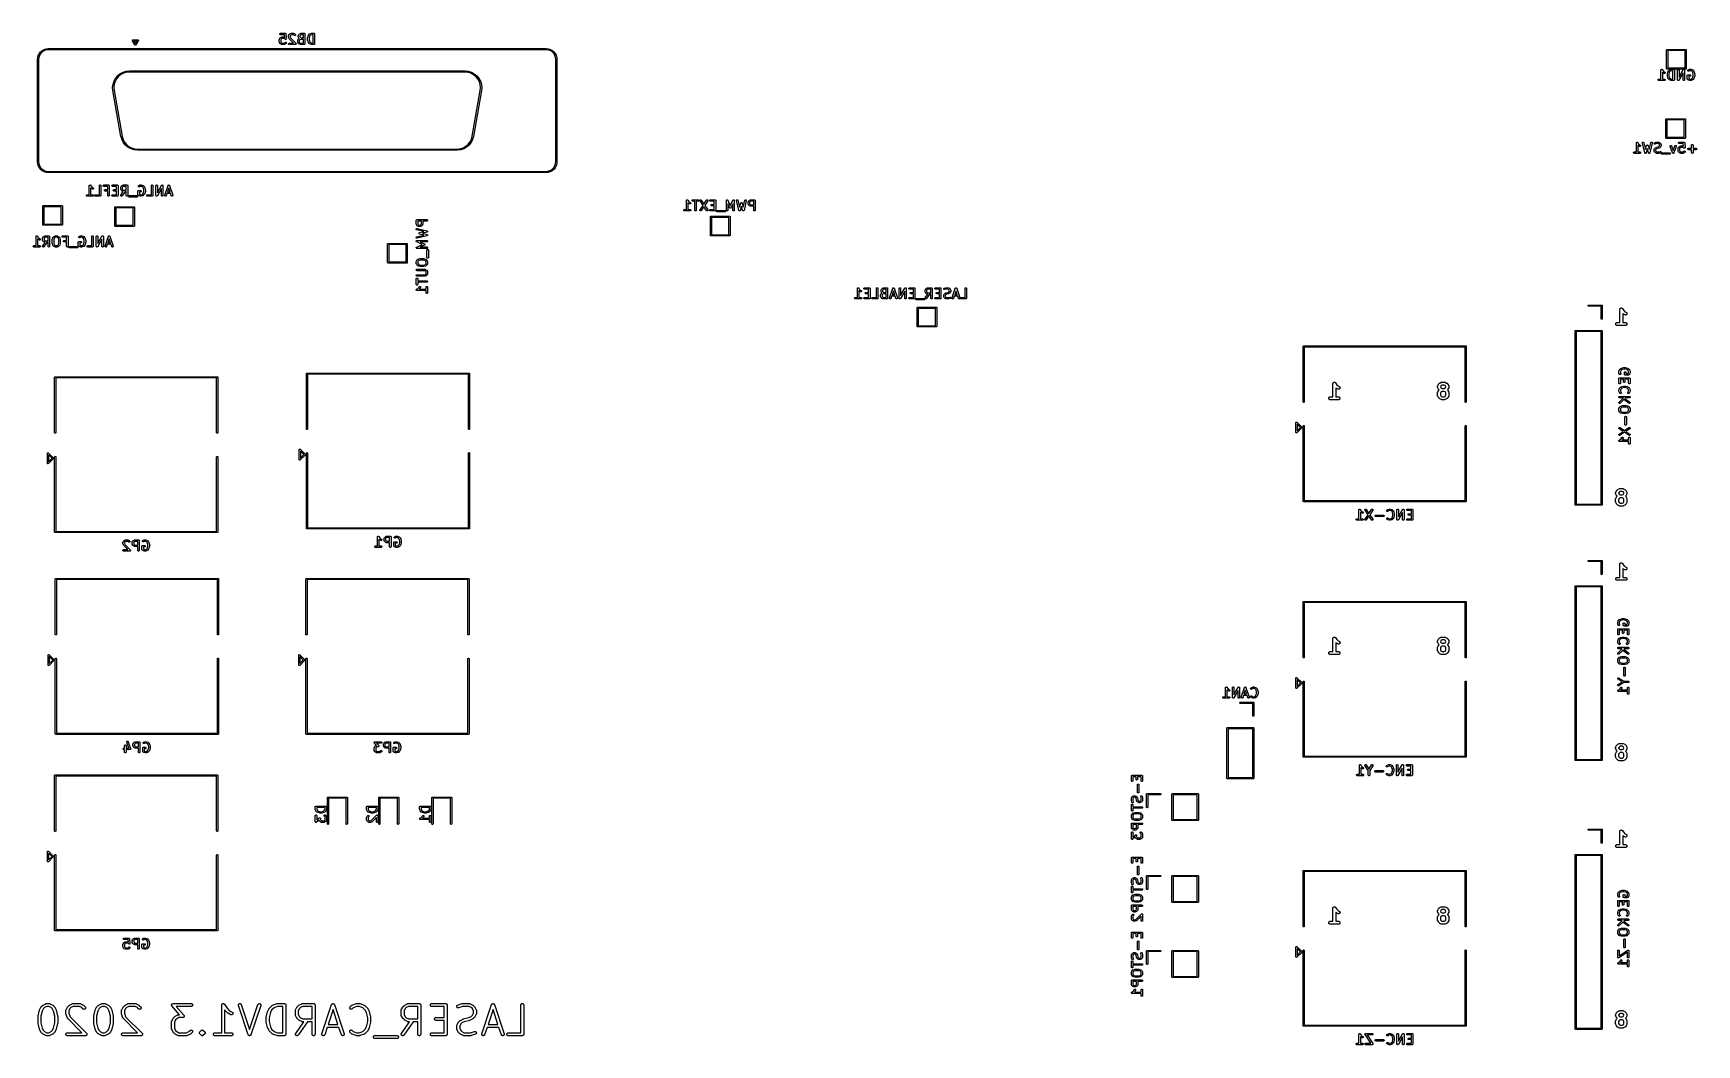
# Model space of a CAD drawing. Extents: x 2.41 to 9.14, y -5.73 to -1.64.
import ezdxf

# ---------------------------------------------------------------- set-up
doc = ezdxf.new("R2010")
doc.units = 0
doc.header["$MEASUREMENT"] = 0
doc.layers.add('BLACK', color=7, linetype='CONTINUOUS')

msp = doc.modelspace()

# ---------------------------------------------------------------- linework, layer by layer
at = {"layer": 'BLACK', "linetype": 'CONTINUOUS'}
for p, q in [((2.81003, -1.67015), (2.81006, -1.66999)), ((2.81004, -1.67022), (2.81003, -1.67015)), ((2.81003, -1.6703), (2.81004, -1.67022)), ((2.81004, -1.67046), (2.81003, -1.6703)), ((2.81005, -1.67061), (2.81004, -1.67046)), ((2.81007, -1.67069), (2.81005, -1.67061)), ((2.81006, -1.66999), (2.81007, -1.66984)), ((2.81007, -1.66984), (2.8101, -1.66976)), ((2.81007, -1.67076), (2.81007, -1.67069)), ((2.81012, -1.67091), (2.81007, -1.67076)), ((2.8101, -1.66976), (2.81011, -1.66969)), ((2.81011, -1.66969), (2.81016, -1.66954)), ((2.81015, -1.67106), (2.81012, -1.67091)), ((2.81019, -1.67114), (2.81015, -1.67106)), ((2.81016, -1.66954), (2.81021, -1.66939)), ((2.81021, -1.67121), (2.81019, -1.67114)), ((2.81021, -1.66939), (2.81025, -1.66932)), ((2.81028, -1.67135), (2.81021, -1.67121)), ((2.81025, -1.66932), (2.81027, -1.66925)), ((2.81027, -1.66925), (2.81035, -1.66912)), ((2.8103, -1.67138), (2.81028, -1.67135)), ((2.81034, -1.67145), (2.8103, -1.67138)), ((2.81043, -1.67162), (2.81034, -1.67145)), ((2.81035, -1.66912), (2.81043, -1.66898)), ((2.81043, -1.66898), (2.81048, -1.66892)), ((2.81045, -1.67165), (2.81043, -1.67162)), ((2.8201, -1.68836), (2.81045, -1.67165)), ((2.81048, -1.66892), (2.81052, -1.66886)), ((2.81052, -1.66886), (2.81062, -1.66874)), ((2.81062, -1.66874), (2.81072, -1.66862)), ((2.81072, -1.66862), (2.81078, -1.66857)), ((2.81078, -1.66857), (2.81084, -1.66852)), ((2.81084, -1.66852), (2.81096, -1.66843)), ((2.81096, -1.66843), (2.81108, -1.66833)), ((2.81108, -1.66833), (2.81115, -1.66829)), ((2.81115, -1.66829), (2.81121, -1.66825)), ((2.81121, -1.66825), (2.81136, -1.66818)), ((2.81136, -1.66818), (2.81149, -1.66811)), ((2.81149, -1.66811), (2.81157, -1.66809)), ((2.81157, -1.66809), (2.81164, -1.66805)), ((2.81164, -1.66805), (2.81179, -1.66802)), ((2.81179, -1.66802), (2.81194, -1.66797)), ((2.81194, -1.66797), (2.81202, -1.66797)), ((2.81202, -1.66797), (2.81209, -1.66795)), ((2.81209, -1.66795), (2.81225, -1.66794)), ((2.81225, -1.66794), (2.81229, -1.66794)), ((2.81229, -1.66794), (2.81236, -1.66794)), ((2.81236, -1.66794), (2.81256, -1.66793)), ((2.81256, -1.66793), (2.81259, -1.66794)), ((2.81259, -1.66794), (2.83189, -1.66794)), ((2.81649, -1.67266), (2.82224, -1.68263)), ((2.828, -1.67266), (2.81649, -1.67266)), ((2.82224, -1.68263), (2.828, -1.67266)), ((2.83404, -1.67165), (2.82439, -1.68836)), ((2.83189, -1.66794), (2.83193, -1.66793)), ((2.83193, -1.66793), (2.83212, -1.66794)), ((2.83212, -1.66794), (2.8322, -1.66794)), ((2.8322, -1.66794), (2.83224, -1.66794)), ((2.83224, -1.66794), (2.8324, -1.66795)), ((2.8324, -1.66795), (2.83247, -1.66797)), ((2.83247, -1.66797), (2.83255, -1.66797)), ((2.83255, -1.66797), (2.8327, -1.66802)), ((2.8327, -1.66802), (2.83285, -1.66805)), ((2.83285, -1.66805), (2.83292, -1.66809)), ((2.83292, -1.66809), (2.83299, -1.66811)), ((2.83299, -1.66811), (2.83313, -1.66818)), ((2.83313, -1.66818), (2.83327, -1.66825)), ((2.83327, -1.66825), (2.83334, -1.66829)), ((2.83334, -1.66829), (2.83341, -1.66833)), ((2.83341, -1.66833), (2.83353, -1.66843)), ((2.83353, -1.66843), (2.83365, -1.66852)), ((2.83365, -1.66852), (2.8337, -1.66857)), ((2.8337, -1.66857), (2.83377, -1.66862)), ((2.83377, -1.66862), (2.83386, -1.66874)), ((2.83386, -1.66874), (2.83397, -1.66886)), ((2.83397, -1.66886), (2.83401, -1.66892)), ((2.83401, -1.66892), (2.83406, -1.66898)), ((2.83406, -1.67162), (2.83404, -1.67165)), ((2.83406, -1.66898), (2.83413, -1.66912)), ((2.83415, -1.67145), (2.83406, -1.67162)), ((2.83413, -1.66912), (2.83422, -1.66925)), ((2.83419, -1.67138), (2.83415, -1.67145)), ((2.83421, -1.67135), (2.83419, -1.67138)), ((2.83428, -1.67121), (2.83421, -1.67135)), ((2.83422, -1.66925), (2.83424, -1.66932)), ((2.83424, -1.66932), (2.83428, -1.66939)), ((2.83428, -1.66939), (2.83433, -1.66954)), ((2.8343, -1.67114), (2.83428, -1.67121)), ((2.83433, -1.67106), (2.8343, -1.67114)), ((2.83433, -1.66954), (2.83438, -1.66969)), ((2.83437, -1.67091), (2.83433, -1.67106)), ((2.83441, -1.67076), (2.83437, -1.67091)), ((2.83438, -1.66969), (2.83439, -1.66976)), ((2.83439, -1.66976), (2.83441, -1.66984)), ((2.83441, -1.66984), (2.83443, -1.66999)), ((2.83442, -1.67069), (2.83441, -1.67076)), ((2.83444, -1.67061), (2.83442, -1.67069)), ((2.83443, -1.66999), (2.83446, -1.67015)), ((2.83445, -1.67046), (2.83444, -1.67061)), ((2.83446, -1.67015), (2.83445, -1.67022)), ((2.83445, -1.67022), (2.83446, -1.6703)), ((2.83446, -1.6703), (2.83445, -1.67046)), ((3.40426, -1.66686), (3.4043, -1.66667)), ((3.40427, -1.66695), (3.40426, -1.66686)), ((3.40426, -1.66704), (3.40427, -1.66695)), ((3.40426, -1.66708), (3.40426, -1.66704)), ((3.40426, -1.67645), (3.40426, -1.66708)), ((3.40426, -1.67654), (3.40426, -1.67645)), ((3.40426, -1.67663), (3.40426, -1.67654)), ((3.40429, -1.67683), (3.40426, -1.67663)), ((3.40431, -1.67703), (3.40429, -1.67683)), ((3.4043, -1.66667), (3.40432, -1.66647)), ((3.40434, -1.67711), (3.40431, -1.67703)), ((3.40432, -1.66647), (3.40435, -1.66638)), ((3.40435, -1.6772), (3.40434, -1.67711)), ((3.40435, -1.66638), (3.40436, -1.6663)), ((3.40442, -1.67738), (3.40435, -1.6772)), ((3.40436, -1.6663), (3.40443, -1.66611)), ((3.40448, -1.67758), (3.40442, -1.67738)), ((3.40443, -1.66611), (3.40449, -1.66592)), ((3.40452, -1.67765), (3.40448, -1.67758)), ((3.40449, -1.66592), (3.40454, -1.66584)), ((3.40455, -1.67774), (3.40452, -1.67765)), ((3.40454, -1.66584), (3.40457, -1.66576)), ((3.40457, -1.67777), (3.40455, -1.67774)), ((3.40457, -1.66576), (3.40644, -1.66201)), ((3.40644, -1.68152), (3.40457, -1.67777)), ((3.40613, -1.64456), (3.40619, -1.64399)), ((3.40618, -1.64514), (3.40613, -1.64456)), ((3.40635, -1.64569), (3.40618, -1.64514)), ((3.40619, -1.64399), (3.40636, -1.64344)), ((3.40661, -1.6462), (3.40635, -1.64569)), ((3.40636, -1.64344), (3.40664, -1.64293)), ((3.40644, -1.66201), (3.40646, -1.66197)), ((3.40646, -1.66197), (3.40655, -1.66183)), ((3.40655, -1.66183), (3.40663, -1.66169)), ((3.40697, -1.64665), (3.40661, -1.6462)), ((3.40663, -1.66169), (3.40671, -1.66159)), ((3.40664, -1.64293), (3.407, -1.64249)), ((3.40671, -1.66159), (3.40677, -1.66149)), ((3.40677, -1.66149), (3.40689, -1.66137)), ((3.40689, -1.66137), (3.407, -1.66124)), ((3.40741, -1.64702), (3.40697, -1.64665)), ((3.407, -1.64249), (3.40745, -1.64212)), ((3.407, -1.66124), (3.40887, -1.65937)), ((3.40792, -1.6473), (3.40741, -1.64702)), ((3.40745, -1.64212), (3.40796, -1.64185)), ((3.40847, -1.64747), (3.40792, -1.6473)), ((3.40796, -1.64185), (3.40851, -1.64169)), ((3.40904, -1.64753), (3.40847, -1.64747)), ((3.40851, -1.64169), (3.40908, -1.64163)), ((3.40887, -1.65937), (3.4089, -1.65934)), ((3.4089, -1.65934), (3.40903, -1.65923)), ((3.40903, -1.65923), (3.40915, -1.65912)), ((3.40908, -1.64753), (3.40904, -1.64753)), ((3.40908, -1.64163), (3.42783, -1.64163)), ((3.42516, -1.64753), (3.40908, -1.64753)), ((3.40915, -1.65912), (3.40925, -1.65906)), ((3.40925, -1.65906), (3.40935, -1.65898)), ((3.40935, -1.65898), (3.4095, -1.6589)), ((3.4095, -1.6589), (3.40964, -1.65881)), ((3.40964, -1.65881), (3.41339, -1.65694)), ((3.41151, -1.66508), (3.41016, -1.66778)), ((3.41016, -1.66778), (3.41016, -1.67576)), ((3.41016, -1.67576), (3.41151, -1.67845)), ((3.41271, -1.66388), (3.41151, -1.66508)), ((3.41151, -1.67845), (3.41271, -1.67965)), ((3.4154, -1.66253), (3.41271, -1.66388)), ((3.41271, -1.67965), (3.4154, -1.681)), ((3.41339, -1.65694), (3.41342, -1.65692)), ((3.41342, -1.65692), (3.41351, -1.65689)), ((3.41351, -1.65689), (3.41358, -1.65685)), ((3.41358, -1.65685), (3.41378, -1.65679)), ((3.41378, -1.65679), (3.41396, -1.65672)), ((3.41396, -1.65672), (3.41405, -1.65671)), ((3.41405, -1.65671), (3.41413, -1.65668)), ((3.41413, -1.65668), (3.41434, -1.65666)), ((3.41434, -1.65666), (3.41453, -1.65663)), ((3.41453, -1.65663), (3.41462, -1.65664)), ((3.41462, -1.65664), (3.41471, -1.65663)), ((3.41471, -1.65663), (3.42408, -1.65663)), ((3.42338, -1.66253), (3.4154, -1.66253)), ((3.4154, -1.681), (3.42338, -1.681)), ((3.42608, -1.66388), (3.42338, -1.66253)), ((3.42338, -1.681), (3.42608, -1.67965)), ((3.42408, -1.65663), (3.42412, -1.65663)), ((3.42412, -1.65663), (3.42421, -1.65664)), ((3.42421, -1.65664), (3.4243, -1.65664)), ((3.4243, -1.65664), (3.42449, -1.65667)), ((3.42449, -1.65667), (3.4247, -1.65669)), ((3.4247, -1.65669), (3.42478, -1.65672)), ((3.42478, -1.65672), (3.42486, -1.65673)), ((3.42486, -1.65673), (3.42505, -1.65681)), ((3.42505, -1.65681), (3.42524, -1.65687)), ((3.42614, -1.65731), (3.42516, -1.64753)), ((3.42524, -1.65687), (3.42532, -1.65691)), ((3.42532, -1.65691), (3.4254, -1.65694)), ((3.4254, -1.65694), (3.42614, -1.65731)), ((3.42762, -1.66542), (3.42608, -1.66388)), ((3.42608, -1.67965), (3.42762, -1.67811)), ((3.42773, -1.66551), (3.42762, -1.66542)), ((3.42762, -1.67811), (3.42765, -1.67809)), ((3.42765, -1.67809), (3.4281, -1.67773)), ((3.42783, -1.66561), (3.42773, -1.66551)), ((3.42783, -1.64163), (3.42787, -1.64163)), ((3.42795, -1.66569), (3.42783, -1.66561)), ((3.42787, -1.64163), (3.428, -1.64164)), ((3.42806, -1.66578), (3.42795, -1.66569)), ((3.428, -1.64164), (3.42813, -1.64164)), ((3.42819, -1.66585), (3.42806, -1.66578)), ((3.4281, -1.67773), (3.42861, -1.67746)), ((3.42813, -1.64164), (3.42829, -1.64168)), ((3.42831, -1.66593), (3.42819, -1.66585)), ((3.42829, -1.64168), (3.42844, -1.64169)), ((3.42844, -1.66599), (3.42831, -1.66593)), ((3.42844, -1.64169), (3.42857, -1.64173)), ((3.42857, -1.66606), (3.42844, -1.66599)), ((3.42857, -1.64173), (3.4287, -1.64176)), ((3.42871, -1.6661), (3.42857, -1.66606)), ((3.42861, -1.67746), (3.42916, -1.6773)), ((3.4287, -1.64176), (3.42884, -1.64182)), ((3.42884, -1.66615), (3.42871, -1.6661)), ((3.42884, -1.64182), (3.42899, -1.64187)), ((3.42898, -1.66618), (3.42884, -1.66615)), ((3.42912, -1.66622), (3.42898, -1.66618)), ((3.42899, -1.64187), (3.42911, -1.64193)), ((3.42911, -1.64193), (3.42923, -1.64198)), ((3.42926, -1.66624), (3.42912, -1.66622)), ((3.42916, -1.6773), (3.42974, -1.67725)), ((3.42923, -1.64198), (3.42936, -1.64207)), ((3.4294, -1.66627), (3.42926, -1.66624)), ((3.42936, -1.64207), (3.4295, -1.64215)), ((3.42955, -1.66627), (3.4294, -1.66627)), ((3.4295, -1.64215), (3.4296, -1.64223)), ((3.4297, -1.66628), (3.42955, -1.66627)), ((3.4296, -1.64223), (3.42971, -1.6423)), ((3.42984, -1.66627), (3.4297, -1.66628)), ((3.42971, -1.6423), (3.42982, -1.64241)), ((3.42974, -1.67725), (3.43031, -1.67731)), ((3.42982, -1.64241), (3.42994, -1.64252)), ((3.42998, -1.66627), (3.42984, -1.66627)), ((3.42994, -1.64252), (3.43002, -1.64262)), ((3.43012, -1.66624), (3.42998, -1.66627)), ((3.43002, -1.64262), (3.43012, -1.64271)), ((3.43012, -1.64271), (3.4302, -1.64284)), ((3.43027, -1.66623), (3.43012, -1.66624)), ((3.4302, -1.64284), (3.4303, -1.64297)), ((3.43041, -1.66619), (3.43027, -1.66623)), ((3.4303, -1.64297), (3.43036, -1.64308)), ((3.43031, -1.67731), (3.43086, -1.67748)), ((3.43036, -1.64308), (3.43044, -1.64319)), ((3.43054, -1.66616), (3.43041, -1.66619)), ((3.43044, -1.64319), (3.4305, -1.64334)), ((3.4305, -1.64334), (3.43057, -1.64348)), ((3.43068, -1.66611), (3.43054, -1.66616)), ((3.43057, -1.64348), (3.43061, -1.6436)), ((3.43061, -1.6436), (3.43066, -1.64372)), ((3.43066, -1.64372), (3.43069, -1.64388)), ((3.43082, -1.66606), (3.43068, -1.66611)), ((3.43069, -1.64388), (3.43073, -1.64403)), ((3.43073, -1.64403), (3.43074, -1.64416)), ((3.43074, -1.64416), (3.43077, -1.64429)), ((3.43077, -1.64429), (3.43264, -1.66304)), ((3.43095, -1.666), (3.43082, -1.66606)), ((3.43086, -1.67748), (3.43137, -1.67776)), ((3.43108, -1.66594), (3.43095, -1.666)), ((3.4312, -1.66586), (3.43108, -1.66594)), ((3.43133, -1.66579), (3.4312, -1.66586)), ((3.43144, -1.66571), (3.43133, -1.66579)), ((3.43137, -1.67776), (3.43181, -1.67813)), ((3.43156, -1.66563), (3.43144, -1.66571)), ((3.43166, -1.66552), (3.43156, -1.66563)), ((3.43178, -1.66543), (3.43166, -1.66552)), ((3.43187, -1.66532), (3.43178, -1.66543)), ((3.43181, -1.67813), (3.43217, -1.67858)), ((3.43197, -1.66522), (3.43187, -1.66532)), ((3.43205, -1.6651), (3.43197, -1.66522)), ((3.43215, -1.66499), (3.43205, -1.6651)), ((3.43222, -1.66486), (3.43215, -1.66499)), ((3.43243, -1.68134), (3.43216, -1.68185)), ((3.43217, -1.67858), (3.43244, -1.67909)), ((3.4323, -1.66475), (3.43222, -1.66486)), ((3.43235, -1.66461), (3.4323, -1.66475)), ((3.43242, -1.66448), (3.43235, -1.66461)), ((3.43247, -1.66435), (3.43242, -1.66448)), ((3.4326, -1.68079), (3.43243, -1.68134)), ((3.43244, -1.67909), (3.4326, -1.67964)), ((3.43252, -1.66422), (3.43247, -1.66435)), ((3.43255, -1.66407), (3.43252, -1.66422)), ((3.4326, -1.66393), (3.43255, -1.66407)), ((3.43261, -1.66379), (3.4326, -1.66393)), ((3.4326, -1.67964), (3.43266, -1.68021)), ((3.43266, -1.68021), (3.4326, -1.68079)), ((3.43264, -1.66365), (3.43261, -1.66379)), ((3.43264, -1.66304), (3.43265, -1.66308)), ((3.43266, -1.66336), (3.43264, -1.66351)), ((3.43264, -1.66351), (3.43264, -1.66365)), ((3.43265, -1.66308), (3.43265, -1.66322)), ((3.43265, -1.66322), (3.43266, -1.66336)), ((3.44175, -1.65204), (3.44176, -1.65195)), ((3.44175, -1.65208), (3.44175, -1.65204)), ((3.44175, -1.65583), (3.44175, -1.65208)), ((3.44177, -1.656), (3.44175, -1.65583)), ((3.44176, -1.65187), (3.44179, -1.65167)), ((3.44176, -1.65195), (3.44176, -1.65187)), ((3.44177, -1.65616), (3.44177, -1.656)), ((3.4418, -1.65628), (3.44177, -1.65616)), ((3.44179, -1.65167), (3.44182, -1.65147)), ((3.44181, -1.6564), (3.4418, -1.65628)), ((3.44186, -1.65656), (3.44181, -1.6564)), ((3.44182, -1.65147), (3.44184, -1.65138)), ((3.44184, -1.65138), (3.44186, -1.6513)), ((3.44186, -1.6513), (3.44193, -1.65111)), ((3.44189, -1.65673), (3.44186, -1.65656)), ((3.4419, -1.65676), (3.44189, -1.65673)), ((3.44378, -1.66239), (3.4419, -1.65676)), ((3.44193, -1.65111), (3.44199, -1.65092)), ((3.44199, -1.65092), (3.44203, -1.65084)), ((3.44203, -1.65084), (3.44206, -1.65076)), ((3.44206, -1.65076), (3.44394, -1.64701)), ((3.44307, -1.68149), (3.44358, -1.68122)), ((3.44358, -1.68122), (3.44413, -1.68106)), ((3.44381, -1.66247), (3.44378, -1.66239)), ((3.44384, -1.66255), (3.44381, -1.66247)), ((3.44393, -1.66273), (3.44384, -1.66255)), ((3.44401, -1.66291), (3.44393, -1.66273)), ((3.44394, -1.64701), (3.44396, -1.64697)), ((3.44396, -1.64697), (3.44405, -1.64683)), ((3.44406, -1.66299), (3.44401, -1.66291)), ((3.44405, -1.64683), (3.44412, -1.64669)), ((3.4441, -1.66306), (3.44406, -1.66299)), ((3.44423, -1.66322), (3.4441, -1.66306)), ((3.44412, -1.64669), (3.4442, -1.64659)), ((3.44413, -1.68106), (3.4447, -1.681)), ((3.4442, -1.64659), (3.44427, -1.64649)), ((3.44434, -1.66339), (3.44423, -1.66322)), ((3.44427, -1.64649), (3.44439, -1.64637)), ((3.44441, -1.66345), (3.44434, -1.66339)), ((3.44439, -1.64637), (3.44449, -1.64624)), ((3.44446, -1.66351), (3.44441, -1.66345)), ((3.44449, -1.66354), (3.44446, -1.66351)), ((3.44449, -1.64624), (3.44637, -1.64437)), ((3.46195, -1.681), (3.44449, -1.66354)), ((3.4447, -1.681), (3.46195, -1.681)), ((3.44637, -1.64437), (3.44639, -1.64434)), ((3.44639, -1.64434), (3.44652, -1.64424)), ((3.44652, -1.64424), (3.44664, -1.64412)), ((3.44664, -1.64412), (3.44675, -1.64406)), ((3.44675, -1.64406), (3.44685, -1.64398)), ((3.44685, -1.64398), (3.44699, -1.6439)), ((3.44699, -1.6439), (3.44713, -1.64382)), ((3.44713, -1.64382), (3.45088, -1.64194)), ((3.44901, -1.65008), (3.44766, -1.65278)), ((3.44766, -1.65278), (3.44766, -1.65535)), ((3.44766, -1.65535), (3.44916, -1.65986)), ((3.4502, -1.64888), (3.44901, -1.65008)), ((3.44916, -1.65986), (3.47116, -1.68186)), ((3.4529, -1.64753), (3.4502, -1.64888)), ((3.45088, -1.64194), (3.45092, -1.64192)), ((3.45092, -1.64192), (3.451, -1.64189)), ((3.451, -1.64189), (3.45108, -1.64185)), ((3.45108, -1.64185), (3.45127, -1.64179)), ((3.45127, -1.64179), (3.45146, -1.64172)), ((3.45146, -1.64172), (3.45155, -1.64171)), ((3.45155, -1.64171), (3.45163, -1.64169)), ((3.45163, -1.64169), (3.45183, -1.64167)), ((3.45183, -1.64167), (3.45203, -1.64163)), ((3.45203, -1.64163), (3.45212, -1.64164)), ((3.45212, -1.64164), (3.4522, -1.64163)), ((3.4522, -1.64163), (3.46158, -1.64163)), ((3.46088, -1.64753), (3.4529, -1.64753)), ((3.46358, -1.64888), (3.46088, -1.64753)), ((3.46158, -1.64163), (3.46162, -1.64163)), ((3.46162, -1.64163), (3.4617, -1.64164)), ((3.4617, -1.64164), (3.46179, -1.64164)), ((3.46179, -1.64164), (3.46199, -1.64167)), ((3.46199, -1.64167), (3.46219, -1.64169)), ((3.46219, -1.64169), (3.46227, -1.64172)), ((3.46227, -1.64172), (3.46236, -1.64173)), ((3.46236, -1.64173), (3.46255, -1.64181)), ((3.46255, -1.64181), (3.46274, -1.64187)), ((3.46274, -1.64187), (3.46282, -1.64191)), ((3.46282, -1.64191), (3.4629, -1.64194)), ((3.4629, -1.64194), (3.46665, -1.64382)), ((3.46511, -1.65042), (3.46358, -1.64888)), ((3.46556, -1.65079), (3.46511, -1.65042)), ((3.46607, -1.65106), (3.46556, -1.65079)), ((3.46662, -1.65123), (3.46607, -1.65106)), ((3.46719, -1.65128), (3.46662, -1.65123)), ((3.46665, -1.64382), (3.46668, -1.64383)), ((3.46668, -1.64383), (3.46682, -1.64392)), ((3.46682, -1.64392), (3.46697, -1.644)), ((3.46697, -1.644), (3.46706, -1.64408)), ((3.46706, -1.64408), (3.46717, -1.64415)), ((3.46717, -1.64415), (3.46729, -1.64426)), ((3.46776, -1.65123), (3.46719, -1.65128)), ((3.46729, -1.64426), (3.46741, -1.64437)), ((3.46741, -1.64437), (3.46929, -1.64624)), ((3.46832, -1.65107), (3.46776, -1.65123)), ((3.46883, -1.6508), (3.46832, -1.65107)), ((3.46927, -1.65043), (3.46883, -1.6508)), ((3.46964, -1.64999), (3.46927, -1.65043)), ((3.46929, -1.64624), (3.46932, -1.64627)), ((3.46932, -1.64627), (3.46968, -1.64672)), ((3.46992, -1.64949), (3.46964, -1.64999)), ((3.46968, -1.64672), (3.46994, -1.64723)), ((3.47009, -1.64894), (3.46992, -1.64949)), ((3.46994, -1.64723), (3.4701, -1.64779)), ((3.47015, -1.64836), (3.47009, -1.64894)), ((3.4701, -1.64779), (3.47015, -1.64836)), ((3.47925, -1.67061), (3.47929, -1.67042)), ((3.47926, -1.6707), (3.47925, -1.67061)), ((3.47925, -1.67079), (3.47926, -1.6707)), ((3.47925, -1.67083), (3.47925, -1.67079)), ((3.47925, -1.67645), (3.47925, -1.67083)), ((3.47925, -1.67654), (3.47925, -1.67645)), ((3.47925, -1.67663), (3.47925, -1.67654)), ((3.47928, -1.67683), (3.47925, -1.67663)), ((3.4793, -1.67703), (3.47928, -1.67683)), ((3.47929, -1.67042), (3.47931, -1.67021)), ((3.47933, -1.67711), (3.4793, -1.67703)), ((3.47931, -1.67021), (3.47934, -1.67013)), ((3.47934, -1.6772), (3.47933, -1.67711)), ((3.47934, -1.67013), (3.47935, -1.67005)), ((3.47941, -1.67738), (3.47934, -1.6772)), ((3.47935, -1.67005), (3.47942, -1.66986)), ((3.47947, -1.67758), (3.47941, -1.67738)), ((3.47942, -1.66986), (3.47949, -1.66967)), ((3.47951, -1.67765), (3.47947, -1.67758)), ((3.47949, -1.66967), (3.47953, -1.66959)), ((3.47954, -1.67774), (3.47951, -1.67765)), ((3.47953, -1.66959), (3.47956, -1.66951)), ((3.47956, -1.67777), (3.47954, -1.67774)), ((3.47956, -1.66951), (3.48143, -1.66576)), ((3.48143, -1.68152), (3.47956, -1.67777)), ((3.48112, -1.65204), (3.48113, -1.65195)), ((3.48112, -1.65208), (3.48112, -1.65204)), ((3.48112, -1.65583), (3.48112, -1.65208)), ((3.48113, -1.65592), (3.48112, -1.65583)), ((3.48113, -1.65187), (3.48116, -1.65167)), ((3.48113, -1.65195), (3.48113, -1.65187)), ((3.48113, -1.656), (3.48113, -1.65592)), ((3.48116, -1.6562), (3.48113, -1.656)), ((3.48116, -1.65167), (3.48119, -1.65147)), ((3.48118, -1.6564), (3.48116, -1.6562)), ((3.4812, -1.65649), (3.48118, -1.6564)), ((3.48119, -1.65147), (3.48121, -1.65138)), ((3.48122, -1.65657), (3.4812, -1.65649)), ((3.48121, -1.65138), (3.48123, -1.6513)), ((3.48129, -1.65676), (3.48122, -1.65657)), ((3.48123, -1.6513), (3.4813, -1.65111)), ((3.48134, -1.65696), (3.48129, -1.65676)), ((3.4813, -1.65111), (3.48136, -1.65092)), ((3.48138, -1.65703), (3.48134, -1.65696)), ((3.48136, -1.65092), (3.4814, -1.65084)), ((3.48141, -1.65711), (3.48138, -1.65703)), ((3.4814, -1.65084), (3.48143, -1.65076)), ((3.48143, -1.65715), (3.48141, -1.65711)), ((3.48143, -1.65076), (3.48331, -1.64701)), ((3.48331, -1.6609), (3.48143, -1.65715)), ((3.48143, -1.66576), (3.48145, -1.66572)), ((3.48145, -1.66572), (3.48154, -1.66558)), ((3.48154, -1.66558), (3.48162, -1.66544)), ((3.48162, -1.66544), (3.4817, -1.66534)), ((3.4817, -1.66534), (3.48177, -1.66524)), ((3.48177, -1.66524), (3.48188, -1.66512)), ((3.48188, -1.66512), (3.48199, -1.66499)), ((3.48199, -1.66499), (3.48386, -1.66312)), ((3.48331, -1.64701), (3.48333, -1.64697)), ((3.4834, -1.66104), (3.48331, -1.6609)), ((3.48333, -1.64697), (3.48342, -1.64683)), ((3.48347, -1.66119), (3.4834, -1.66104)), ((3.48342, -1.64683), (3.48349, -1.64669)), ((3.48355, -1.66128), (3.48347, -1.66119)), ((3.48349, -1.64669), (3.48357, -1.64659)), ((3.48361, -1.66139), (3.48355, -1.66128)), ((3.48357, -1.64659), (3.48364, -1.64649)), ((3.48373, -1.66151), (3.48361, -1.66139)), ((3.48364, -1.64649), (3.48376, -1.64637)), ((3.48383, -1.66164), (3.48373, -1.66151)), ((3.48376, -1.64637), (3.48386, -1.64624)), ((3.48386, -1.66167), (3.48383, -1.66164)), ((3.48386, -1.64624), (3.48574, -1.64437)), ((3.48472, -1.66253), (3.48386, -1.66167)), ((3.48386, -1.66312), (3.48389, -1.66309)), ((3.48389, -1.66309), (3.48396, -1.66303)), ((3.48396, -1.66303), (3.48402, -1.66297)), ((3.48402, -1.66297), (3.48418, -1.66285)), ((3.48418, -1.66285), (3.48434, -1.66273)), ((3.48434, -1.66273), (3.48442, -1.66269)), ((3.48442, -1.66269), (3.48449, -1.66264)), ((3.48449, -1.66264), (3.48467, -1.66256)), ((3.48467, -1.66256), (3.48472, -1.66253)), ((3.4865, -1.66883), (3.48515, -1.67153)), ((3.48515, -1.67153), (3.48515, -1.67576)), ((3.48515, -1.67576), (3.4865, -1.67845)), ((3.48574, -1.64437), (3.48576, -1.64434)), ((3.48576, -1.64434), (3.48589, -1.64424)), ((3.48589, -1.64424), (3.48602, -1.64412)), ((3.48602, -1.64412), (3.48612, -1.64406)), ((3.48612, -1.64406), (3.48622, -1.64398)), ((3.48622, -1.64398), (3.48636, -1.6439)), ((3.48636, -1.6439), (3.4865, -1.64382)), ((3.4865, -1.64382), (3.49025, -1.64194)), ((3.48754, -1.66779), (3.4865, -1.66883)), ((3.4865, -1.67845), (3.4877, -1.67965)), ((3.48838, -1.65008), (3.48703, -1.65278)), ((3.48703, -1.65278), (3.48703, -1.65513)), ((3.48703, -1.65513), (3.48838, -1.65783)), ((3.49205, -1.66628), (3.48754, -1.66779)), ((3.4877, -1.67965), (3.4904, -1.681)), ((3.48957, -1.64888), (3.48838, -1.65008)), ((3.48838, -1.65783), (3.48957, -1.65903)), ((3.49227, -1.64753), (3.48957, -1.64888)), ((3.48957, -1.65903), (3.49227, -1.66038)), ((3.49025, -1.64194), (3.49029, -1.64192)), ((3.49029, -1.64192), (3.49037, -1.64189)), ((3.49037, -1.64189), (3.49045, -1.64185)), ((3.4904, -1.681), (3.50174, -1.681)), ((3.49045, -1.64185), (3.49064, -1.64179)), ((3.49064, -1.64179), (3.49083, -1.64172)), ((3.49083, -1.64172), (3.49092, -1.64171)), ((3.49092, -1.64171), (3.491, -1.64169)), ((3.491, -1.64169), (3.4912, -1.64167)), ((3.4912, -1.64167), (3.4914, -1.64163)), ((3.4914, -1.64163), (3.49149, -1.64164)), ((3.49149, -1.64164), (3.49157, -1.64163)), ((3.49157, -1.64163), (3.5047, -1.64163)), ((3.50174, -1.66628), (3.49205, -1.66628)), ((3.50174, -1.64753), (3.49227, -1.64753)), ((3.49227, -1.66038), (3.50174, -1.66038)), ((3.50174, -1.66038), (3.50174, -1.64753)), ((3.50174, -1.681), (3.50174, -1.66628)), ((3.5047, -1.64163), (3.50472, -1.64163)), ((3.50472, -1.64163), (3.50472, -1.64163)), ((3.50472, -1.64163), (3.50472, -1.64163)), ((3.50472, -1.64163), (3.50474, -1.64163)), ((3.50474, -1.64163), (3.50501, -1.64166)), ((3.50501, -1.64166), (3.50529, -1.64169)), ((3.50529, -1.64169), (3.5053, -1.64169)), ((3.5053, -1.64169), (3.50531, -1.64169)), ((3.50531, -1.64169), (3.50557, -1.64178)), ((3.50557, -1.64178), (3.50584, -1.64186)), ((3.50584, -1.64186), (3.50585, -1.64186)), ((3.50585, -1.64186), (3.50586, -1.64187)), ((3.50586, -1.64187), (3.5061, -1.642)), ((3.5061, -1.642), (3.50635, -1.64213)), ((3.50635, -1.64213), (3.50636, -1.64214)), ((3.50636, -1.64214), (3.50636, -1.64215)), ((3.50636, -1.64215), (3.50658, -1.64232)), ((3.50658, -1.64232), (3.50679, -1.6425)), ((3.50679, -1.6425), (3.5068, -1.64251)), ((3.5068, -1.64251), (3.50681, -1.64252)), ((3.50681, -1.64252), (3.50698, -1.64273)), ((3.50698, -1.64273), (3.50716, -1.64295)), ((3.50716, -1.64295), (3.50716, -1.64296)), ((3.50716, -1.64296), (3.50717, -1.64297)), ((3.50717, -1.64297), (3.5073, -1.64321)), ((3.5073, -1.64321), (3.50743, -1.64346)), ((3.50743, -1.64346), (3.50743, -1.64347)), ((3.50743, -1.64347), (3.50743, -1.64348)), ((3.50743, -1.64348), (3.50751, -1.64374)), ((3.50751, -1.64374), (3.50759, -1.64401)), ((3.50759, -1.64401), (3.50759, -1.64402)), ((3.50759, -1.64402), (3.5076, -1.64403)), ((3.5076, -1.64403), (3.50762, -1.64431)), ((3.50762, -1.64431), (3.50765, -1.64458)), ((3.50765, -1.64458), (3.50765, -1.68395)), ((3.51862, -1.66131), (3.51865, -1.66107)), ((3.51862, -1.66136), (3.51862, -1.66131)), ((3.51862, -1.66141), (3.51862, -1.66136)), ((3.51862, -1.66145), (3.51862, -1.66141)), ((3.51862, -1.66708), (3.51862, -1.66145)), ((3.51862, -1.66713), (3.51862, -1.66708)), ((3.51862, -1.66718), (3.51862, -1.66713)), ((3.51865, -1.66742), (3.51862, -1.66718)), ((3.51865, -1.66107), (3.51868, -1.66084)), ((3.51867, -1.66765), (3.51865, -1.66742)), ((3.51869, -1.6677), (3.51867, -1.66765)), ((3.51868, -1.66084), (3.5187, -1.66079)), ((3.51869, -1.66776), (3.51869, -1.6677)), ((3.5187, -1.6678), (3.51869, -1.66776)), ((3.5187, -1.66074), (3.52058, -1.65324)), ((3.5187, -1.66079), (3.5187, -1.66074)), ((3.52058, -1.67529), (3.5187, -1.6678)), ((3.52058, -1.65324), (3.52059, -1.6532)), ((3.52058, -1.67531), (3.52058, -1.67529)), ((3.52059, -1.67532), (3.52058, -1.67531)), ((3.52059, -1.65319), (3.5206, -1.65317)), ((3.52059, -1.6532), (3.52059, -1.65319)), ((3.52068, -1.67558), (3.52059, -1.67532)), ((3.5206, -1.65317), (3.5207, -1.65292)), ((3.52077, -1.67584), (3.52068, -1.67558)), ((3.5207, -1.65292), (3.52079, -1.65266)), ((3.52078, -1.67585), (3.52077, -1.67584)), ((3.52078, -1.67586), (3.52078, -1.67585)), ((3.5208, -1.6759), (3.52078, -1.67586)), ((3.52079, -1.65266), (3.5208, -1.65265)), ((3.5208, -1.65264), (3.52268, -1.64889)), ((3.5208, -1.65265), (3.5208, -1.65264)), ((3.52268, -1.67965), (3.5208, -1.6759)), ((3.52268, -1.64889), (3.5227, -1.64885)), ((3.52277, -1.67979), (3.52268, -1.67965)), ((3.5227, -1.64885), (3.52279, -1.64871)), ((3.52284, -1.67994), (3.52277, -1.67979)), ((3.52279, -1.64871), (3.52286, -1.64856)), ((3.52292, -1.68003), (3.52284, -1.67994)), ((3.52286, -1.64856), (3.52294, -1.64847)), ((3.52298, -1.68014), (3.52292, -1.68003)), ((3.52294, -1.64847), (3.52301, -1.64837)), ((3.5231, -1.68026), (3.52298, -1.68014)), ((3.52301, -1.64837), (3.52313, -1.64825)), ((3.5232, -1.68039), (3.5231, -1.68026)), ((3.52313, -1.64825), (3.52323, -1.64812)), ((3.52323, -1.68042), (3.5232, -1.68039)), ((3.52323, -1.64812), (3.52698, -1.64437)), ((3.52698, -1.68417), (3.52323, -1.68042)), ((3.52623, -1.65499), (3.52452, -1.66182)), ((3.52452, -1.66182), (3.52452, -1.66672)), ((3.52452, -1.66672), (3.52623, -1.67355)), ((3.52775, -1.65196), (3.52623, -1.65499)), ((3.52623, -1.67355), (3.52775, -1.67658)), ((3.52698, -1.64437), (3.52701, -1.64434)), ((3.52701, -1.64434), (3.52708, -1.64429)), ((3.52708, -1.64429), (3.52714, -1.64422)), ((3.52714, -1.64422), (3.5273, -1.64411)), ((3.5273, -1.64411), (3.52746, -1.64398)), ((3.52746, -1.64398), (3.52754, -1.64394)), ((3.52754, -1.64394), (3.52761, -1.64389)), ((3.52761, -1.64389), (3.52779, -1.64381)), ((3.53066, -1.64904), (3.52775, -1.65196)), ((3.52775, -1.67658), (3.53066, -1.6795)), ((3.52779, -1.64381), (3.52797, -1.64372)), ((3.52797, -1.64372), (3.52806, -1.64369)), ((3.52806, -1.64369), (3.52813, -1.64366)), ((3.52813, -1.64366), (3.53376, -1.64178)), ((3.53517, -1.64753), (3.53066, -1.64904)), ((3.53066, -1.6795), (3.53517, -1.681)), ((3.53376, -1.64178), (3.5338, -1.64177)), ((3.5338, -1.64177), (3.53396, -1.64173)), ((3.53396, -1.64173), (3.53412, -1.64169)), ((3.53412, -1.64169), (3.53424, -1.64167)), ((3.53424, -1.64167), (3.53436, -1.64165)), ((3.53436, -1.64165), (3.53453, -1.64165)), ((3.53453, -1.64165), (3.53469, -1.64163)), ((3.53469, -1.64163), (3.54407, -1.64163)), ((3.54111, -1.64753), (3.53517, -1.64753)), ((3.53517, -1.681), (3.54111, -1.681)), ((3.54111, -1.681), (3.54111, -1.64753)), ((3.54407, -1.64163), (3.54409, -1.64163)), ((3.54409, -1.64163), (3.54409, -1.64163)), ((3.54409, -1.64163), (3.54409, -1.64163)), ((3.54409, -1.64163), (3.54411, -1.64163)), ((3.54411, -1.64163), (3.54438, -1.64166)), ((3.54438, -1.64166), (3.54466, -1.64169)), ((3.54466, -1.64169), (3.54467, -1.64169)), ((3.54467, -1.64169), (3.54468, -1.64169)), ((3.54468, -1.64169), (3.54494, -1.64178)), ((3.54494, -1.64178), (3.54521, -1.64186)), ((3.54521, -1.64186), (3.54522, -1.64186)), ((3.54522, -1.64186), (3.54523, -1.64187)), ((3.54523, -1.64187), (3.54547, -1.642)), ((3.54547, -1.642), (3.54572, -1.64213)), ((3.54572, -1.64213), (3.54573, -1.64214)), ((3.54573, -1.64214), (3.54573, -1.64215)), ((3.54573, -1.64215), (3.54595, -1.64232)), ((3.54595, -1.64232), (3.54616, -1.6425)), ((3.54616, -1.6425), (3.54617, -1.64251)), ((3.54617, -1.64251), (3.54618, -1.64252)), ((3.54618, -1.64252), (3.54635, -1.64273)), ((3.54635, -1.64273), (3.54653, -1.64295)), ((3.54653, -1.64295), (3.54653, -1.64296)), ((3.54653, -1.64296), (3.54654, -1.64297)), ((3.54654, -1.64297), (3.54667, -1.64321)), ((3.54667, -1.64321), (3.5468, -1.64346)), ((3.5468, -1.64346), (3.5468, -1.64347)), ((3.5468, -1.64347), (3.5468, -1.64348)), ((3.5468, -1.64348), (3.54688, -1.64374)), ((3.54688, -1.64374), (3.54696, -1.64401)), ((3.54696, -1.64401), (3.54696, -1.64402)), ((3.54696, -1.64402), (3.54697, -1.64403)), ((3.54697, -1.64403), (3.54699, -1.64431)), ((3.54699, -1.64431), (3.54702, -1.64458)), ((3.54702, -1.64458), (3.54702, -1.68395)), ((2.42657, -1.74713), (2.42659, -1.74701)), ((2.42657, -2.16063), (2.42657, -1.74713)), ((2.42659, -1.74701), (2.42738, -1.73891)), ((2.42659, -1.74701), (2.42659, -1.74701)), ((2.42738, -1.73887), (2.42743, -1.73866)), ((2.42738, -1.73891), (2.42738, -1.73887)), ((2.42743, -1.73866), (2.42747, -1.73846)), ((2.42747, -1.73846), (2.42982, -1.73066)), ((2.42982, -1.73066), (2.42983, -1.73063)), ((2.42983, -1.73063), (2.42992, -1.73043)), ((2.42992, -1.73043), (2.43, -1.73023)), ((2.43, -1.73023), (2.43382, -1.72304)), ((2.43206, -1.7396), (2.4313, -1.74736)), ((2.4313, -1.74736), (2.4313, -2.16062)), ((2.43428, -1.73225), (2.43206, -1.7396)), ((2.43382, -1.72304), (2.43384, -1.72301)), ((2.43384, -1.72301), (2.43396, -1.72284)), ((2.43396, -1.72284), (2.43408, -1.72266)), ((2.43408, -1.72266), (2.43923, -1.71635)), ((2.43789, -1.72546), (2.43428, -1.73225)), ((2.44274, -1.71951), (2.43789, -1.72546)), ((2.43923, -1.71635), (2.43925, -1.71632)), ((2.43925, -1.71632), (2.4394, -1.71617)), ((2.4394, -1.71617), (2.43955, -1.71602)), ((2.43955, -1.71602), (2.44583, -1.71083)), ((2.44866, -1.71461), (2.44274, -1.71951)), ((2.44583, -1.71083), (2.44585, -1.71081)), ((2.44585, -1.71081), (2.44603, -1.71069)), ((2.44603, -1.71069), (2.44621, -1.71057)), ((2.44621, -1.71057), (2.45337, -1.70669)), ((2.45542, -1.71096), (2.44866, -1.71461)), ((2.45337, -1.70669), (2.4534, -1.70668)), ((2.4534, -1.70668), (2.4536, -1.7066)), ((2.4536, -1.7066), (2.4538, -1.70652)), ((2.4538, -1.70652), (2.46158, -1.70411)), ((2.46276, -1.70869), (2.45542, -1.71096)), ((2.46158, -1.70411), (2.46161, -1.7041)), ((2.46161, -1.7041), (2.46182, -1.70406)), ((2.46182, -1.70406), (2.46203, -1.70401)), ((2.46203, -1.70401), (2.47013, -1.70316)), ((2.47051, -1.70787), (2.46276, -1.70869)), ((2.47013, -1.70316), (2.47016, -1.70316)), ((2.47016, -1.70316), (2.47027, -1.70316)), ((2.47027, -1.70316), (2.47037, -1.70315)), ((2.47037, -1.70315), (2.47055, -1.70315)), ((2.47068, -1.70787), (2.47051, -1.70787)), ((2.47055, -1.70315), (2.47055, -1.70315)), ((2.47055, -1.70315), (4.4826, -1.70315)), ((4.48236, -1.70787), (2.47068, -1.70787)), ((2.82012, -1.6884), (2.8201, -1.68836)), ((2.82022, -1.68856), (2.82012, -1.6884)), ((2.82026, -1.68863), (2.82022, -1.68856)), ((2.82028, -1.68866), (2.82026, -1.68863)), ((2.82036, -1.68879), (2.82028, -1.68866)), ((2.82041, -1.68885), (2.82036, -1.68879)), ((2.82046, -1.68891), (2.82041, -1.68885)), ((2.82057, -1.68902), (2.82046, -1.68891)), ((2.82068, -1.68913), (2.82057, -1.68902)), ((2.82074, -1.68918), (2.82068, -1.68913)), ((2.8208, -1.68923), (2.82074, -1.68918)), ((2.82093, -1.68931), (2.8208, -1.68923)), ((2.82106, -1.68941), (2.82093, -1.68931)), ((2.82113, -1.68944), (2.82106, -1.68941)), ((2.82119, -1.68948), (2.82113, -1.68944)), ((2.82134, -1.68953), (2.82119, -1.68948)), ((2.82148, -1.6896), (2.82134, -1.68953)), ((2.82156, -1.68961), (2.82148, -1.6896)), ((2.82163, -1.68964), (2.82156, -1.68961)), ((2.82178, -1.68967), (2.82163, -1.68964)), ((2.82193, -1.6897), (2.82178, -1.68967)), ((2.82201, -1.68971), (2.82193, -1.6897)), ((2.82209, -1.68972), (2.82201, -1.68971)), ((2.82224, -1.68971), (2.82209, -1.68972)), ((2.8224, -1.68972), (2.82224, -1.68971)), ((2.82248, -1.68971), (2.8224, -1.68972)), ((2.82255, -1.6897), (2.82248, -1.68971)), ((2.82271, -1.68967), (2.82255, -1.6897)), ((2.82286, -1.68964), (2.82271, -1.68967)), ((2.82293, -1.68961), (2.82286, -1.68964)), ((2.82301, -1.6896), (2.82293, -1.68961)), ((2.82315, -1.68953), (2.82301, -1.6896)), ((2.82329, -1.68948), (2.82315, -1.68953)), ((2.82336, -1.68944), (2.82329, -1.68948)), ((2.82343, -1.68941), (2.82336, -1.68944)), ((2.82356, -1.68931), (2.82343, -1.68941)), ((2.82369, -1.68923), (2.82356, -1.68931)), ((2.82375, -1.68918), (2.82369, -1.68923)), ((2.82381, -1.68913), (2.82375, -1.68918)), ((2.82392, -1.68902), (2.82381, -1.68913)), ((2.82403, -1.68891), (2.82392, -1.68902)), ((2.82407, -1.68885), (2.82403, -1.68891)), ((2.82413, -1.68879), (2.82407, -1.68885)), ((2.82421, -1.68866), (2.82413, -1.68879)), ((2.82423, -1.68863), (2.82421, -1.68866)), ((2.82427, -1.68856), (2.82423, -1.68863)), ((2.82437, -1.6884), (2.82427, -1.68856)), ((2.82439, -1.68836), (2.82437, -1.6884)), ((3.40653, -1.68166), (3.40644, -1.68152)), ((3.40661, -1.68181), (3.40653, -1.68166)), ((3.40668, -1.68191), (3.40661, -1.68181)), ((3.40675, -1.68201), (3.40668, -1.68191)), ((3.40686, -1.68213), (3.40675, -1.68201)), ((3.40697, -1.68226), (3.40686, -1.68213)), ((3.407, -1.68229), (3.40697, -1.68226)), ((3.40887, -1.68417), (3.407, -1.68229)), ((3.409, -1.68427), (3.40887, -1.68417)), ((3.40912, -1.68439), (3.409, -1.68427)), ((3.40922, -1.68445), (3.40912, -1.68439)), ((3.40932, -1.68453), (3.40922, -1.68445)), ((3.40946, -1.68461), (3.40932, -1.68453)), ((3.4096, -1.6847), (3.40946, -1.68461)), ((3.40964, -1.68472), (3.4096, -1.6847)), ((3.41339, -1.68659), (3.40964, -1.68472)), ((3.41347, -1.68662), (3.41339, -1.68659)), ((3.41354, -1.68667), (3.41347, -1.68662)), ((3.41374, -1.68673), (3.41354, -1.68667)), ((3.41393, -1.6868), (3.41374, -1.68673)), ((3.41401, -1.68681), (3.41393, -1.6868)), ((3.41409, -1.68684), (3.41401, -1.68681)), ((3.41429, -1.68686), (3.41409, -1.68684)), ((3.41449, -1.6869), (3.41429, -1.68686)), ((3.41458, -1.68689), (3.41449, -1.6869)), ((3.41467, -1.6869), (3.41458, -1.68689)), ((3.41471, -1.6869), (3.41467, -1.6869)), ((3.42408, -1.6869), (3.41471, -1.6869)), ((3.42417, -1.6869), (3.42408, -1.6869)), ((3.42425, -1.6869), (3.42417, -1.6869)), ((3.42445, -1.68687), (3.42425, -1.6869)), ((3.42465, -1.68685), (3.42445, -1.68687)), ((3.42474, -1.68682), (3.42465, -1.68685)), ((3.42482, -1.68681), (3.42474, -1.68682)), ((3.42501, -1.68674), (3.42482, -1.68681)), ((3.42521, -1.68668), (3.42501, -1.68674)), ((3.42528, -1.68664), (3.42521, -1.68668)), ((3.42536, -1.68661), (3.42528, -1.68664)), ((3.4254, -1.68659), (3.42536, -1.68661)), ((3.42915, -1.68472), (3.4254, -1.68659)), ((3.42929, -1.68463), (3.42915, -1.68472)), ((3.42944, -1.68455), (3.42929, -1.68463)), ((3.42954, -1.68448), (3.42944, -1.68455)), ((3.42964, -1.68441), (3.42954, -1.68448)), ((3.42976, -1.6843), (3.42964, -1.68441)), ((3.42989, -1.68419), (3.42976, -1.6843)), ((3.42992, -1.68417), (3.42989, -1.68419)), ((3.43179, -1.68229), (3.42992, -1.68417)), ((3.43216, -1.68185), (3.43179, -1.68229)), ((3.44175, -1.68393), (3.44181, -1.68336)), ((3.4418, -1.68451), (3.44175, -1.68393)), ((3.44197, -1.68506), (3.4418, -1.68451)), ((3.44181, -1.68336), (3.44198, -1.68281)), ((3.44223, -1.68557), (3.44197, -1.68506)), ((3.44198, -1.68281), (3.44226, -1.6823)), ((3.44259, -1.68602), (3.44223, -1.68557)), ((3.44226, -1.6823), (3.44262, -1.68186)), ((3.44304, -1.68639), (3.44259, -1.68602)), ((3.44262, -1.68186), (3.44307, -1.68149)), ((3.44354, -1.68667), (3.44304, -1.68639)), ((3.44409, -1.68684), (3.44354, -1.68667)), ((3.44466, -1.6869), (3.44409, -1.68684)), ((3.4447, -1.6869), (3.44466, -1.6869)), ((3.46908, -1.6869), (3.4447, -1.6869)), ((3.46936, -1.68688), (3.46908, -1.6869)), ((3.46964, -1.68685), (3.46936, -1.68688)), ((3.46965, -1.68685), (3.46964, -1.68685)), ((3.46964, -1.68685), (3.46964, -1.68685)), ((3.46992, -1.68677), (3.46965, -1.68685)), ((3.47019, -1.68669), (3.46992, -1.68677)), ((3.4702, -1.68668), (3.47019, -1.68669)), ((3.47045, -1.68655), (3.4702, -1.68668)), ((3.4702, -1.68668), (3.4702, -1.68668)), ((3.4707, -1.68642), (3.47045, -1.68655)), ((3.47071, -1.68641), (3.4707, -1.68642)), ((3.47093, -1.68623), (3.47071, -1.68641)), ((3.47071, -1.68641), (3.47071, -1.68641)), ((3.47115, -1.68605), (3.47093, -1.68623)), ((3.47116, -1.68605), (3.47115, -1.68605)), ((3.47115, -1.68605), (3.47115, -1.68605)), ((3.47116, -1.68186), (3.47118, -1.68189)), ((3.47134, -1.68583), (3.47116, -1.68605)), ((3.47118, -1.68189), (3.47119, -1.68189)), ((3.47119, -1.68189), (3.47119, -1.68189)), ((3.47119, -1.68189), (3.47119, -1.68189)), ((3.47119, -1.68189), (3.47137, -1.68212)), ((3.47152, -1.68561), (3.47134, -1.68583)), ((3.47137, -1.68212), (3.47155, -1.68234)), ((3.47166, -1.68535), (3.47152, -1.6856)), ((3.47152, -1.6856), (3.47152, -1.68561)), ((3.47152, -1.68561), (3.47152, -1.68561)), ((3.47155, -1.68234), (3.47155, -1.68234)), ((3.47155, -1.68234), (3.47155, -1.68234)), ((3.47155, -1.68234), (3.47168, -1.68259)), ((3.47179, -1.68511), (3.47166, -1.68535)), ((3.47168, -1.68259), (3.47181, -1.68285)), ((3.4718, -1.6851), (3.47179, -1.68511)), ((3.47189, -1.68481), (3.4718, -1.6851)), ((3.4718, -1.6851), (3.4718, -1.6851)), ((3.47181, -1.68285), (3.47181, -1.68285)), ((3.47181, -1.68285), (3.47182, -1.68286)), ((3.47182, -1.68286), (3.4719, -1.68313)), ((3.47197, -1.68456), (3.47189, -1.68481)), ((3.4719, -1.68313), (3.47198, -1.6834)), ((3.472, -1.68426), (3.47197, -1.68455)), ((3.47197, -1.68455), (3.47197, -1.68455)), ((3.47197, -1.68455), (3.47197, -1.68456)), ((3.47198, -1.6834), (3.47198, -1.6834)), ((3.47198, -1.6834), (3.47198, -1.68341)), ((3.47198, -1.68341), (3.472, -1.6837)), ((3.472, -1.6837), (3.47203, -1.68397)), ((3.47203, -1.68398), (3.472, -1.68426)), ((3.47203, -1.68397), (3.47203, -1.68398)), ((3.47203, -1.68398), (3.47203, -1.68398)), ((3.48152, -1.68166), (3.48143, -1.68152)), ((3.4816, -1.68181), (3.48152, -1.68166)), ((3.48167, -1.68191), (3.4816, -1.68181)), ((3.48174, -1.68201), (3.48167, -1.68191)), ((3.48185, -1.68213), (3.48174, -1.68201)), ((3.48196, -1.68226), (3.48185, -1.68213)), ((3.48199, -1.68229), (3.48196, -1.68226)), ((3.48386, -1.68417), (3.48199, -1.68229)), ((3.48399, -1.68427), (3.48386, -1.68417)), ((3.48411, -1.68439), (3.48399, -1.68427)), ((3.48421, -1.68445), (3.48411, -1.68439)), ((3.48431, -1.68453), (3.48421, -1.68445)), ((3.48445, -1.68461), (3.48431, -1.68453)), ((3.48459, -1.6847), (3.48445, -1.68461)), ((3.48463, -1.68472), (3.48459, -1.6847)), ((3.48838, -1.68659), (3.48463, -1.68472)), ((3.48846, -1.68662), (3.48838, -1.68659)), ((3.48853, -1.68667), (3.48846, -1.68662)), ((3.48873, -1.68673), (3.48853, -1.68667)), ((3.48892, -1.6868), (3.48873, -1.68673)), ((3.489, -1.68681), (3.48892, -1.6868)), ((3.48908, -1.68684), (3.489, -1.68681)), ((3.48928, -1.68686), (3.48908, -1.68684)), ((3.48948, -1.6869), (3.48928, -1.68686)), ((3.48957, -1.68689), (3.48948, -1.6869)), ((3.48966, -1.6869), (3.48957, -1.68689)), ((3.4897, -1.6869), (3.48966, -1.6869)), ((3.5047, -1.6869), (3.4897, -1.6869)), ((3.50497, -1.68688), (3.5047, -1.6869)), ((3.50525, -1.68685), (3.50497, -1.68688)), ((3.50526, -1.68685), (3.50525, -1.68685)), ((3.50527, -1.68685), (3.50526, -1.68685)), ((3.50554, -1.68677), (3.50527, -1.68685)), ((3.5058, -1.68669), (3.50554, -1.68677)), ((3.50581, -1.68668), (3.5058, -1.68669)), ((3.50582, -1.68668), (3.50581, -1.68668)), ((3.50607, -1.68655), (3.50582, -1.68668)), ((3.50631, -1.68642), (3.50607, -1.68655)), ((3.50632, -1.68642), (3.50631, -1.68642)), ((3.50633, -1.68641), (3.50632, -1.68642)), ((3.50655, -1.68623), (3.50633, -1.68641)), ((3.50676, -1.68606), (3.50655, -1.68623)), ((3.50677, -1.68605), (3.50676, -1.68606)), ((3.50678, -1.68605), (3.50677, -1.68605)), ((3.50695, -1.68583), (3.50678, -1.68605)), ((3.50713, -1.68562), (3.50695, -1.68583)), ((3.50714, -1.68561), (3.50713, -1.68562)), ((3.50728, -1.68536), (3.50714, -1.6856)), ((3.50714, -1.6856), (3.50714, -1.68561)), ((3.50741, -1.68512), (3.50728, -1.68536)), ((3.50742, -1.6851), (3.50741, -1.68511)), ((3.50741, -1.68511), (3.50741, -1.68512)), ((3.5075, -1.68483), (3.50742, -1.6851)), ((3.50758, -1.68457), (3.5075, -1.68483)), ((3.50759, -1.68456), (3.50758, -1.68457)), ((3.50762, -1.68427), (3.50759, -1.68455)), ((3.50759, -1.68455), (3.50759, -1.68456)), ((3.50765, -1.68399), (3.50762, -1.68427)), ((3.50765, -1.68395), (3.50765, -1.68397)), ((3.50765, -1.68397), (3.50765, -1.68397)), ((3.50765, -1.68397), (3.50765, -1.68397)), ((3.50765, -1.68397), (3.50765, -1.68399)), ((3.52705, -1.68422), (3.52698, -1.68417)), ((3.52711, -1.68428), (3.52705, -1.68422)), ((3.52727, -1.6844), (3.52711, -1.68428)), ((3.52743, -1.68453), (3.52727, -1.6844)), ((3.5275, -1.68457), (3.52743, -1.68453)), ((3.52757, -1.68462), (3.5275, -1.68457)), ((3.52776, -1.68471), (3.52757, -1.68462)), ((3.52793, -1.6848), (3.52776, -1.68471)), ((3.52802, -1.68483), (3.52793, -1.6848)), ((3.5281, -1.68487), (3.52802, -1.68483)), ((3.52813, -1.68488), (3.5281, -1.68487)), ((3.53376, -1.68675), (3.52813, -1.68488)), ((3.53392, -1.68679), (3.53376, -1.68675)), ((3.53408, -1.68684), (3.53392, -1.68679)), ((3.5342, -1.68685), (3.53408, -1.68684)), ((3.53432, -1.68688), (3.5342, -1.68685)), ((3.53449, -1.68689), (3.53432, -1.68688)), ((3.53465, -1.6869), (3.53449, -1.68689)), ((3.53469, -1.6869), (3.53465, -1.6869)), ((3.54407, -1.6869), (3.53469, -1.6869)), ((3.54434, -1.68688), (3.54407, -1.6869)), ((3.54462, -1.68685), (3.54434, -1.68688)), ((3.54463, -1.68685), (3.54462, -1.68685)), ((3.54464, -1.68685), (3.54463, -1.68685)), ((3.54491, -1.68677), (3.54464, -1.68685)), ((3.54517, -1.68669), (3.54491, -1.68677)), ((3.54518, -1.68668), (3.54517, -1.68669)), ((3.54519, -1.68668), (3.54518, -1.68668)), ((3.54544, -1.68655), (3.54519, -1.68668)), ((3.54568, -1.68642), (3.54544, -1.68655)), ((3.54569, -1.68642), (3.54568, -1.68642)), ((3.5457, -1.68641), (3.54569, -1.68642)), ((3.54592, -1.68623), (3.5457, -1.68641)), ((3.54613, -1.68606), (3.54592, -1.68623)), ((3.54614, -1.68605), (3.54613, -1.68606)), ((3.54615, -1.68605), (3.54614, -1.68605)), ((3.54632, -1.68583), (3.54615, -1.68605)), ((3.5465, -1.68562), (3.54632, -1.68583)), ((3.54651, -1.68561), (3.5465, -1.68562)), ((3.54665, -1.68536), (3.54651, -1.6856)), ((3.54651, -1.6856), (3.54651, -1.68561)), ((3.54678, -1.68512), (3.54665, -1.68536)), ((3.54679, -1.6851), (3.54678, -1.68511)), ((3.54678, -1.68511), (3.54678, -1.68512)), ((3.54687, -1.68483), (3.54679, -1.6851)), ((3.54695, -1.68457), (3.54687, -1.68483)), ((3.54696, -1.68456), (3.54695, -1.68457)), ((3.54699, -1.68427), (3.54696, -1.68455)), ((3.54696, -1.68455), (3.54696, -1.68456)), ((3.54702, -1.68399), (3.54699, -1.68427)), ((3.54702, -1.68395), (3.54702, -1.68397)), ((3.54702, -1.68397), (3.54702, -1.68397)), ((3.54702, -1.68397), (3.54702, -1.68397)), ((3.54702, -1.68397), (3.54702, -1.68399)), ((4.49013, -1.70863), (4.48236, -1.70787)), ((4.4826, -1.70315), (4.48271, -1.70316)), ((4.48271, -1.70316), (4.48271, -1.70316)), ((4.48271, -1.70316), (4.49082, -1.70396)), ((4.49748, -1.71086), (4.49013, -1.70863)), ((4.49082, -1.70396), (4.49085, -1.70396)), ((4.49085, -1.70396), (4.49106, -1.704)), ((4.49106, -1.704), (4.49127, -1.70405)), ((4.49127, -1.70405), (4.49907, -1.7064)), ((4.50426, -1.71446), (4.49748, -1.71086)), ((4.49907, -1.7064), (4.49907, -1.7064)), ((4.49907, -1.7064), (4.4991, -1.70641)), ((4.4991, -1.70641), (4.49929, -1.70649)), ((4.49929, -1.70649), (4.49949, -1.70657)), ((4.49949, -1.70657), (4.50668, -1.7104)), ((4.51021, -1.71932), (4.50426, -1.71446)), ((4.50668, -1.7104), (4.50671, -1.71041)), ((4.50671, -1.71041), (4.50689, -1.71053)), ((4.50689, -1.71053), (4.50707, -1.71065)), ((4.50707, -1.71065), (4.51338, -1.7158)), ((4.51511, -1.72523), (4.51021, -1.71932)), ((4.51338, -1.7158), (4.5134, -1.71582)), ((4.5134, -1.71582), (4.51356, -1.71598)), ((4.51356, -1.71598), (4.51371, -1.71613)), ((4.51371, -1.71613), (4.5189, -1.7224)), ((4.51876, -1.73199), (4.51511, -1.72523)), ((4.52104, -1.73933), (4.51876, -1.73199)), ((4.5189, -1.7224), (4.51892, -1.72243)), ((4.51892, -1.72243), (4.51904, -1.72261)), ((4.51904, -1.72261), (4.51916, -1.72278)), ((4.51916, -1.72278), (4.52303, -1.72995)), ((4.52185, -1.74708), (4.52104, -1.73933)), ((4.52185, -1.74725), (4.52185, -1.74708)), ((4.52185, -2.16051), (4.52185, -1.74725)), ((4.52185, -1.74725), (4.52185, -1.74725)), ((4.52303, -1.72995), (4.52305, -1.72998)), ((4.52305, -1.72998), (4.52312, -1.73018)), ((4.52312, -1.73018), (4.52321, -1.73037)), ((4.52321, -1.73037), (4.52562, -1.73815)), ((4.52562, -1.73815), (4.52563, -1.73819)), ((4.52563, -1.73819), (4.52567, -1.7384)), ((4.52567, -1.7384), (4.52571, -1.73861)), ((4.52571, -1.73861), (4.52656, -1.74671)), ((4.52656, -1.74671), (4.52656, -1.74674)), ((4.52656, -1.74674), (4.52656, -1.74684)), ((4.52656, -1.74684), (4.52657, -1.74694)), ((4.52657, -1.74694), (4.52657, -1.74712)), ((4.52657, -1.74712), (4.52657, -1.74713)), ((4.52657, -1.74713), (4.52657, -2.16075)), ((9.01322, -1.7094), (9.01327, -1.70894)), ((9.01324, -1.70951), (9.01322, -1.7094)), ((9.01324, -1.78409), (9.01324, -1.70951)), ((9.01327, -1.70894), (9.01341, -1.70849)), ((9.01341, -1.70849), (9.01362, -1.70808)), ((9.01362, -1.70808), (9.01392, -1.70772)), ((9.01392, -1.70772), (9.01428, -1.70742)), ((9.01428, -1.70742), (9.01469, -1.70721)), ((9.01469, -1.70721), (9.01514, -1.70707)), ((9.01514, -1.70707), (9.01548, -1.70704)), ((9.01548, -1.70704), (9.0156, -1.70702)), ((9.0156, -1.70702), (9.01571, -1.70704)), ((9.01571, -1.70704), (9.09029, -1.70704)), ((9.01796, -1.71176), (9.01796, -1.78184)), ((9.08804, -1.71176), (9.01796, -1.71176)), ((9.08804, -1.78184), (9.08804, -1.71176)), ((9.09029, -1.70704), (9.0904, -1.70702)), ((9.0904, -1.70702), (9.09052, -1.70704)), ((9.09052, -1.70704), (9.09086, -1.70707)), ((9.09086, -1.70707), (9.09131, -1.70721)), ((9.09131, -1.70721), (9.09172, -1.70742)), ((9.09172, -1.70742), (9.09208, -1.70772)), ((9.09208, -1.70772), (9.09238, -1.70808)), ((9.09238, -1.70808), (9.09259, -1.70849)), ((9.09259, -1.70849), (9.09273, -1.70894)), ((9.09273, -1.70894), (9.09278, -1.7094)), ((9.09278, -1.7094), (9.09276, -1.70951)), ((9.09276, -1.70951), (9.09276, -1.78409)), ((2.7427, -1.82259), (2.75096, -1.81287)), ((2.75096, -1.81287), (2.75099, -1.81285)), ((2.75099, -1.81285), (2.75114, -1.8127)), ((2.75114, -1.8127), (2.7513, -1.81255)), ((2.7513, -1.81255), (2.76129, -1.80463)), ((2.76404, -1.80848), (2.75441, -1.81611)), ((2.76129, -1.80463), (2.76132, -1.80461)), ((2.76132, -1.80461), (2.7615, -1.8045)), ((2.7615, -1.8045), (2.76168, -1.80438)), ((2.76168, -1.80438), (2.77302, -1.79855)), ((2.77498, -1.80286), (2.76404, -1.80848)), ((2.77302, -1.79855), (2.77305, -1.79854)), ((2.77305, -1.79854), (2.77325, -1.79846)), ((2.77325, -1.79846), (2.77345, -1.79838)), ((2.77345, -1.79838), (2.78571, -1.79487)), ((2.7868, -1.79947), (2.77498, -1.80286)), ((2.78571, -1.79487), (2.78574, -1.79486)), ((2.78574, -1.79486), (2.78595, -1.79482)), ((2.78595, -1.79482), (2.78615, -1.79478)), ((2.78615, -1.79478), (2.79794, -1.79371)), ((2.79827, -1.79843), (2.7868, -1.79947)), ((2.79794, -1.79371), (2.79805, -1.7937)), ((2.79805, -1.7937), (4.1551, -1.7937)), ((4.15487, -1.79843), (2.79827, -1.79843)), ((4.16722, -1.79964), (4.15487, -1.79843)), ((4.1551, -1.7937), (4.15522, -1.79371)), ((4.15522, -1.79371), (4.15522, -1.79371)), ((4.15522, -1.79371), (4.16791, -1.79496)), ((4.17899, -1.80319), (4.16722, -1.79964)), ((4.16791, -1.79496), (4.16795, -1.79496)), ((4.16795, -1.79496), (4.16816, -1.795)), ((4.16816, -1.795), (4.16836, -1.79505)), ((4.16836, -1.79505), (4.18058, -1.79873)), ((4.18984, -1.80896), (4.17899, -1.80319)), ((4.18058, -1.79873), (4.18061, -1.79874)), ((4.18061, -1.79874), (4.1808, -1.79883)), ((4.1808, -1.79883), (4.181, -1.79891)), ((4.181, -1.79891), (4.19226, -1.8049)), ((4.19937, -1.81673), (4.18984, -1.80896)), ((4.19226, -1.8049), (4.19229, -1.80491)), ((4.19229, -1.80491), (4.19247, -1.80503)), ((4.19247, -1.80503), (4.19265, -1.80515)), ((4.19265, -1.80515), (4.20253, -1.81321)), ((4.20253, -1.81321), (4.20256, -1.81323)), ((4.20256, -1.81323), (4.20271, -1.81339)), ((4.20271, -1.81339), (4.20286, -1.81354)), ((4.20286, -1.81354), (4.21099, -1.82337)), ((8.99005, -1.79008), (8.99009, -1.7898)), ((8.99005, -1.79009), (8.99005, -1.79008)), ((8.99005, -1.79008), (8.99005, -1.79008)), ((8.99005, -1.79012), (8.99005, -1.79009)), ((8.99005, -1.79009), (8.99005, -1.79009)), ((8.99005, -1.82654), (8.99005, -1.79012)), ((8.99009, -1.7898), (8.99012, -1.78951)), ((8.99012, -1.78951), (8.99021, -1.78923)), ((8.99012, -1.78951), (8.99012, -1.78951)), ((8.99012, -1.78951), (8.99012, -1.78951)), ((8.99021, -1.78923), (8.99029, -1.78896)), ((8.99029, -1.78896), (8.99044, -1.7887)), ((8.99029, -1.78896), (8.99029, -1.78896)), ((8.99029, -1.78896), (8.99029, -1.78896)), ((8.99044, -1.7887), (8.99057, -1.78846)), ((8.99057, -1.78845), (8.99075, -1.78824)), ((8.99057, -1.78846), (8.99057, -1.78845)), ((8.99057, -1.78846), (8.99057, -1.78846)), ((8.99075, -1.78824), (8.99094, -1.78802)), ((8.99094, -1.78801), (8.99116, -1.78784)), ((8.99094, -1.78802), (8.99094, -1.78801)), ((8.99094, -1.78801), (8.99094, -1.78801)), ((8.99116, -1.78784), (8.99139, -1.78765)), ((8.99139, -1.78765), (8.99164, -1.78752)), ((8.99139, -1.78765), (8.99139, -1.78765)), ((8.99139, -1.78765), (8.99139, -1.78765)), ((8.99164, -1.78752), (8.9919, -1.78739)), ((8.9919, -1.78738), (8.99217, -1.7873)), ((8.9919, -1.78739), (8.9919, -1.78738)), ((8.9919, -1.78739), (8.9919, -1.78739)), ((8.99217, -1.7873), (8.99245, -1.78722)), ((8.99245, -1.78722), (8.99273, -1.7872)), ((8.99245, -1.78722), (8.99245, -1.78722)), ((8.99245, -1.78722), (8.99245, -1.78722)), ((8.99273, -1.7872), (8.99302, -1.78717)), ((8.99302, -1.78717), (8.99303, -1.78717)), ((8.99303, -1.78717), (8.99303, -1.78717)), ((8.99303, -1.78717), (8.99331, -1.7872)), ((8.99331, -1.7872), (8.9936, -1.78723)), ((8.9936, -1.78723), (8.9936, -1.78723)), ((8.9936, -1.78723), (8.9936, -1.78723)), ((8.9936, -1.78723), (8.99388, -1.78732)), ((8.99388, -1.78732), (8.99415, -1.7874)), ((8.99415, -1.7874), (8.99415, -1.7874)), ((8.99415, -1.7874), (8.99415, -1.7874)), ((8.99415, -1.7874), (8.99441, -1.78754)), ((8.99441, -1.78754), (8.99465, -1.78767)), ((8.99465, -1.78767), (8.99466, -1.78767)), ((8.99466, -1.78767), (8.99466, -1.78767)), ((8.99466, -1.78767), (8.99488, -1.78785)), ((8.99488, -1.78785), (8.9951, -1.78804)), ((8.9951, -1.78804), (8.9951, -1.78804)), ((8.9951, -1.78804), (8.9951, -1.78804)), ((8.9951, -1.78804), (8.99528, -1.78826)), ((8.99528, -1.78826), (8.99546, -1.78848)), ((8.99546, -1.78848), (8.99905, -1.79387)), ((8.99842, -1.80158), (8.99596, -1.79913)), ((8.99596, -1.79913), (8.99596, -1.82654)), ((8.99855, -1.80169), (8.99842, -1.80158)), ((8.99867, -1.8018), (8.99855, -1.80169)), ((8.99877, -1.80187), (8.99867, -1.8018)), ((8.99886, -1.80195), (8.99877, -1.80187)), ((8.99901, -1.80203), (8.99886, -1.80195)), ((8.99915, -1.80212), (8.99901, -1.80203)), ((8.99905, -1.79387), (9.00226, -1.79707)), ((8.99919, -1.80214), (8.99915, -1.80212)), ((9.00294, -1.80401), (8.99919, -1.80214)), ((9.00226, -1.79707), (9.00558, -1.79873)), ((9.00347, -1.80422), (9.00294, -1.80401)), ((9.00404, -1.80432), (9.00347, -1.80422)), ((9.00462, -1.8043), (9.00404, -1.80432)), ((9.00518, -1.80418), (9.00462, -1.8043)), ((9.00571, -1.80394), (9.00518, -1.80418)), ((9.00558, -1.79873), (9.00561, -1.79875)), ((9.00561, -1.79875), (9.0061, -1.79906)), ((9.00618, -1.80361), (9.00571, -1.80394)), ((9.0061, -1.79906), (9.00651, -1.79946)), ((9.00658, -1.8032), (9.00618, -1.80361)), ((9.00651, -1.79946), (9.00684, -1.79994)), ((9.00689, -1.80271), (9.00658, -1.8032)), ((9.00684, -1.79994), (9.00707, -1.80047)), ((9.0071, -1.80217), (9.00689, -1.80271)), ((9.00707, -1.80047), (9.00719, -1.80103)), ((9.0072, -1.80161), (9.0071, -1.80217)), ((9.00719, -1.80103), (9.0072, -1.80161)), ((9.01322, -1.7842), (9.01324, -1.78409)), ((9.01327, -1.78466), (9.01322, -1.7842)), ((9.01341, -1.78511), (9.01327, -1.78466)), ((9.01362, -1.78552), (9.01341, -1.78511)), ((9.01392, -1.78588), (9.01362, -1.78552)), ((9.01428, -1.78618), (9.01392, -1.78588)), ((9.01469, -1.78639), (9.01428, -1.78618)), ((9.01514, -1.78653), (9.01469, -1.78639)), ((9.01548, -1.78656), (9.01514, -1.78653)), ((9.0156, -1.78658), (9.01548, -1.78656)), ((9.01548, -1.78656), (9.01548, -1.78656)), ((9.01571, -1.78656), (9.0156, -1.78658)), ((9.09029, -1.78656), (9.01571, -1.78656)), ((9.0163, -1.80695), (9.01631, -1.8069)), ((9.0163, -1.80699), (9.0163, -1.80695)), ((9.0163, -1.81262), (9.0163, -1.80699)), ((9.01631, -1.81267), (9.0163, -1.81262)), ((9.0163, -1.81272), (9.01631, -1.81267)), ((9.01633, -1.81296), (9.0163, -1.81272)), ((9.01631, -1.80685), (9.01634, -1.80661)), ((9.01631, -1.8069), (9.01631, -1.80685)), ((9.01636, -1.81319), (9.01633, -1.81296)), ((9.01634, -1.80661), (9.01637, -1.80638)), ((9.01637, -1.81324), (9.01636, -1.81319)), ((9.01637, -1.80638), (9.01638, -1.80633)), ((9.01638, -1.8133), (9.01637, -1.81324)), ((9.01638, -1.80633), (9.01639, -1.80628)), ((9.01639, -1.81334), (9.01638, -1.8133)), ((9.01639, -1.80628), (9.01826, -1.79878)), ((9.01826, -1.82083), (9.01639, -1.81334)), ((9.01796, -1.78184), (9.08804, -1.78184)), ((9.01826, -1.79878), (9.01827, -1.79874)), ((9.01827, -1.79874), (9.01828, -1.79873)), ((9.01828, -1.79871), (9.01838, -1.79846)), ((9.01828, -1.79873), (9.01828, -1.79871)), ((9.01838, -1.79846), (9.01848, -1.7982)), ((9.01848, -1.79819), (9.01849, -1.79818)), ((9.01848, -1.7982), (9.01848, -1.79819)), ((9.01849, -1.79818), (9.02036, -1.79443)), ((9.02036, -1.79443), (9.02038, -1.79439)), ((9.02038, -1.79439), (9.02047, -1.79425)), ((9.02047, -1.79425), (9.02055, -1.7941)), ((9.02055, -1.7941), (9.02063, -1.79401)), ((9.02063, -1.79401), (9.02069, -1.79391)), ((9.02069, -1.79391), (9.02081, -1.79379)), ((9.02081, -1.79379), (9.02092, -1.79366)), ((9.02092, -1.79366), (9.02467, -1.78991)), ((9.02392, -1.80053), (9.02221, -1.80736)), ((9.02221, -1.80736), (9.02221, -1.81226)), ((9.02221, -1.81226), (9.02392, -1.81909)), ((9.02543, -1.7975), (9.02392, -1.80053)), ((9.02467, -1.78991), (9.02469, -1.78988)), ((9.02469, -1.78988), (9.02476, -1.78983)), ((9.02476, -1.78983), (9.02482, -1.78976)), ((9.02482, -1.78976), (9.02499, -1.78965)), ((9.02499, -1.78965), (9.02515, -1.78952)), ((9.02515, -1.78952), (9.02522, -1.78948)), ((9.02522, -1.78948), (9.02529, -1.78943)), ((9.02529, -1.78943), (9.02548, -1.78935)), ((9.02835, -1.79458), (9.02543, -1.7975)), ((9.02548, -1.78935), (9.02566, -1.78926)), ((9.02566, -1.78926), (9.02574, -1.78923)), ((9.02574, -1.78923), (9.02582, -1.7892)), ((9.02582, -1.7892), (9.03144, -1.78732)), ((9.03286, -1.79307), (9.02835, -1.79458)), ((9.03144, -1.78732), (9.03148, -1.78731)), ((9.03148, -1.78731), (9.03165, -1.78727)), ((9.03165, -1.78727), (9.0318, -1.78723)), ((9.0318, -1.78723), (9.03193, -1.78721)), ((9.03193, -1.78721), (9.03205, -1.78719)), ((9.03205, -1.78719), (9.03221, -1.78719)), ((9.03221, -1.78719), (9.03238, -1.78717)), ((9.03238, -1.78717), (9.04175, -1.78717)), ((9.0388, -1.79307), (9.03286, -1.79307)), ((9.0388, -1.82654), (9.0388, -1.79307)), ((9.04175, -1.78717), (9.04177, -1.78717)), ((9.04177, -1.78717), (9.04177, -1.78717)), ((9.04177, -1.78717), (9.04177, -1.78717)), ((9.04177, -1.78717), (9.04179, -1.78717)), ((9.04179, -1.78717), (9.04207, -1.7872)), ((9.04207, -1.7872), (9.04235, -1.78723)), ((9.04235, -1.78723), (9.04236, -1.78723)), ((9.04236, -1.78723), (9.04237, -1.78723)), ((9.04237, -1.78723), (9.04263, -1.78732)), ((9.04263, -1.78732), (9.0429, -1.7874)), ((9.0429, -1.7874), (9.0429, -1.7874)), ((9.0429, -1.7874), (9.04291, -1.78741)), ((9.04291, -1.78741), (9.04316, -1.78754)), ((9.04316, -1.78754), (9.0434, -1.78767)), ((9.0434, -1.78767), (9.04341, -1.78768)), ((9.04341, -1.78768), (9.04342, -1.78769)), ((9.04342, -1.78769), (9.04363, -1.78786)), ((9.04363, -1.78786), (9.04385, -1.78804)), ((9.04385, -1.78804), (9.04385, -1.78805)), ((9.04385, -1.78805), (9.04386, -1.78806)), ((9.04386, -1.78806), (9.04403, -1.78827)), ((9.04403, -1.78827), (9.04421, -1.78849)), ((9.04421, -1.78849), (9.04422, -1.7885)), ((9.04422, -1.7885), (9.04422, -1.78851)), ((9.04422, -1.78851), (9.04435, -1.78875)), ((9.04435, -1.78875), (9.04448, -1.789)), ((9.04448, -1.789), (9.04448, -1.78901)), ((9.04448, -1.78901), (9.04449, -1.78902)), ((9.04449, -1.78902), (9.04457, -1.78928)), ((9.04457, -1.78928), (9.04465, -1.78955)), ((9.04465, -1.78955), (9.04465, -1.78956)), ((9.04465, -1.78956), (9.04465, -1.78957)), ((9.04465, -1.78957), (9.04468, -1.78985)), ((9.04468, -1.78985), (9.0447, -1.79012)), ((9.0447, -1.79012), (9.0447, -1.82949)), ((9.05755, -1.79008), (9.05761, -1.78951)), ((9.05755, -1.79012), (9.05755, -1.79008)), ((9.05755, -1.82949), (9.05755, -1.79012)), ((9.05761, -1.78951), (9.05779, -1.78896)), ((9.05779, -1.78896), (9.05806, -1.78845)), ((9.05806, -1.78845), (9.05843, -1.78801)), ((9.05843, -1.78801), (9.05888, -1.78765)), ((9.05888, -1.78765), (9.05939, -1.78738)), ((9.05939, -1.78738), (9.05995, -1.78722)), ((9.05995, -1.78722), (9.06052, -1.78717)), ((9.06052, -1.78717), (9.06109, -1.78723)), ((9.06109, -1.78723), (9.06164, -1.7874)), ((9.06164, -1.7874), (9.06215, -1.78767)), ((9.06215, -1.78767), (9.06259, -1.78804)), ((9.06259, -1.78804), (9.06296, -1.78849)), ((9.06296, -1.78849), (9.06323, -1.789)), ((9.08004, -1.80124), (9.06306, -1.83096)), ((9.06323, -1.789), (9.0634, -1.78955)), ((9.0634, -1.78955), (9.06345, -1.79012)), ((9.06345, -1.81837), (9.08043, -1.78866)), ((9.06345, -1.79012), (9.06345, -1.81837)), ((9.08004, -1.82949), (9.08004, -1.80124)), ((9.08043, -1.78866), (9.08045, -1.78862)), ((9.08045, -1.78862), (9.08051, -1.78854)), ((9.08051, -1.78854), (9.08056, -1.78845)), ((9.08056, -1.78845), (9.08068, -1.78831)), ((9.08068, -1.78831), (9.08079, -1.78816)), ((9.08079, -1.78816), (9.08087, -1.78809)), ((9.08087, -1.78809), (9.08093, -1.78801)), ((9.08093, -1.78801), (9.08108, -1.78789)), ((9.08108, -1.78789), (9.08122, -1.78777)), ((9.08122, -1.78777), (9.0813, -1.78771)), ((9.0813, -1.78771), (9.08138, -1.78765)), ((9.08138, -1.78765), (9.08155, -1.78756)), ((9.08155, -1.78756), (9.08171, -1.78746)), ((9.08171, -1.78746), (9.0818, -1.78743)), ((9.0818, -1.78743), (9.08189, -1.78738)), ((9.08189, -1.78738), (9.08207, -1.78733)), ((9.08207, -1.78733), (9.08225, -1.78727)), ((9.08225, -1.78727), (9.08235, -1.78725)), ((9.08235, -1.78725), (9.08244, -1.78722)), ((9.08244, -1.78722), (9.08263, -1.7872)), ((9.08263, -1.7872), (9.08282, -1.78717)), ((9.08282, -1.78717), (9.08292, -1.78718)), ((9.08292, -1.78718), (9.08302, -1.78717)), ((9.08302, -1.78717), (9.0832, -1.78719)), ((9.0832, -1.78719), (9.08339, -1.7872)), ((9.08339, -1.7872), (9.08349, -1.78722)), ((9.08349, -1.78722), (9.08359, -1.78723)), ((9.08359, -1.78723), (9.08377, -1.78729)), ((9.08377, -1.78729), (9.08395, -1.78733)), ((9.08395, -1.78733), (9.08405, -1.78737)), ((9.08405, -1.78737), (9.08414, -1.7874)), ((9.08414, -1.7874), (9.08431, -1.78749)), ((9.08431, -1.78749), (9.08448, -1.78757)), ((9.08448, -1.78757), (9.08456, -1.78763)), ((9.08456, -1.78763), (9.08465, -1.78767)), ((9.08465, -1.78767), (9.08479, -1.78779)), ((9.08479, -1.78779), (9.08495, -1.78791)), ((9.08495, -1.78791), (9.08501, -1.78798)), ((9.08501, -1.78798), (9.08509, -1.78804)), ((9.08509, -1.78804), (9.08521, -1.78819)), ((9.08521, -1.78819), (9.08534, -1.78833)), ((9.08534, -1.78833), (9.08539, -1.78841)), ((9.08539, -1.78841), (9.08546, -1.78849)), ((9.08546, -1.78849), (9.08554, -1.78865)), ((9.08554, -1.78865), (9.08564, -1.78882)), ((9.08564, -1.78882), (9.08568, -1.78891)), ((9.08568, -1.78891), (9.08573, -1.789)), ((9.08573, -1.789), (9.08578, -1.78918)), ((9.08578, -1.78918), (9.08585, -1.78936)), ((9.08585, -1.78936), (9.08586, -1.78945)), ((9.08586, -1.78945), (9.08589, -1.78955)), ((9.08589, -1.78955), (9.08591, -1.78974)), ((9.08591, -1.78974), (9.08594, -1.78992)), ((9.08594, -1.78992), (9.08594, -1.79002)), ((9.08594, -1.79002), (9.08595, -1.79012)), ((9.08595, -1.79012), (9.08595, -1.82949)), ((9.0904, -1.78658), (9.09029, -1.78656)), ((9.09052, -1.78656), (9.0904, -1.78658)), ((9.09086, -1.78653), (9.09052, -1.78656)), ((9.09052, -1.78656), (9.09052, -1.78656)), ((9.09131, -1.78639), (9.09086, -1.78653)), ((9.09172, -1.78618), (9.09131, -1.78639)), ((9.09208, -1.78588), (9.09172, -1.78618)), ((9.09238, -1.78552), (9.09208, -1.78588)), ((9.09259, -1.78511), (9.09238, -1.78552)), ((9.09273, -1.78466), (9.09259, -1.78511)), ((9.09278, -1.7842), (9.09273, -1.78466)), ((9.09276, -1.78409), (9.09278, -1.7842)), ((9.09692, -1.81258), (9.09695, -1.8123)), ((9.09692, -1.8126), (9.09692, -1.81258)), ((9.09692, -1.81262), (9.09692, -1.8126)), ((9.09692, -1.8126), (9.09692, -1.8126)), ((9.09692, -1.8126), (9.09692, -1.8126)), ((9.09692, -1.82574), (9.09692, -1.81262)), ((9.09695, -1.8123), (9.09698, -1.81203)), ((9.09698, -1.81201), (9.09706, -1.81174)), ((9.09698, -1.81202), (9.09698, -1.81201)), ((9.09698, -1.81203), (9.09698, -1.81202)), ((9.09706, -1.81174), (9.09715, -1.81147)), ((9.09715, -1.81147), (9.09716, -1.81146)), ((9.09715, -1.81147), (9.09715, -1.81147)), ((9.09716, -1.81146), (9.09729, -1.81121)), ((9.09729, -1.81121), (9.09742, -1.81097)), ((9.09742, -1.81097), (9.09743, -1.81096)), ((9.09743, -1.81095), (9.09761, -1.81074)), ((9.09743, -1.81096), (9.09743, -1.81095)), ((9.09761, -1.81074), (9.09779, -1.81052)), ((9.09779, -1.81052), (9.0978, -1.81052)), ((9.0978, -1.81051), (9.09802, -1.81034)), ((9.0978, -1.81052), (9.0978, -1.81051)), ((9.09802, -1.81034), (9.09824, -1.81016)), ((9.09824, -1.81016), (9.09824, -1.81015)), ((9.09824, -1.81015), (9.09825, -1.81015)), ((9.09825, -1.81015), (9.0985, -1.81002)), ((9.0985, -1.81002), (9.09874, -1.80989)), ((9.09874, -1.80989), (9.09875, -1.80989)), ((9.09875, -1.80989), (9.09876, -1.80988)), ((9.09876, -1.80988), (9.09903, -1.8098)), ((9.0988, -1.79219), (9.09882, -1.79161)), ((9.09889, -1.79276), (9.0988, -1.79219)), ((9.09882, -1.79161), (9.09895, -1.79105)), ((9.09909, -1.7933), (9.09889, -1.79276)), ((9.09895, -1.79105), (9.09918, -1.79053)), ((9.09903, -1.8098), (9.0993, -1.80972)), ((9.0994, -1.79379), (9.09909, -1.7933)), ((9.09918, -1.79053), (9.09952, -1.79006)), ((9.0993, -1.80972), (9.09931, -1.80972)), ((9.09931, -1.80972), (9.09932, -1.80972)), ((9.09932, -1.80972), (9.09959, -1.80969)), ((9.09979, -1.79421), (9.0994, -1.79379)), ((9.09952, -1.79006), (9.09994, -1.78966)), ((9.09959, -1.80969), (9.09987, -1.80967)), ((9.10026, -1.79455), (9.09979, -1.79421)), ((9.09987, -1.80967), (9.10737, -1.80967)), ((9.09994, -1.78966), (9.10042, -1.78936)), ((9.10078, -1.79479), (9.10026, -1.79455)), ((9.10042, -1.78936), (9.10417, -1.78748)), ((9.10134, -1.79492), (9.10078, -1.79479)), ((9.10192, -1.79494), (9.10134, -1.79492)), ((9.10249, -1.79485), (9.10192, -1.79494)), ((9.10303, -1.79466), (9.10249, -1.79485)), ((9.10737, -1.81557), (9.10282, -1.81557)), ((9.10282, -1.81557), (9.10282, -1.82452)), ((9.10306, -1.79464), (9.10303, -1.79466)), ((9.10619, -1.79307), (9.10306, -1.79464)), ((9.10417, -1.78748), (9.10421, -1.78746)), ((9.10421, -1.78746), (9.10429, -1.78743)), ((9.10429, -1.78743), (9.10437, -1.78739)), ((9.10437, -1.78739), (9.10456, -1.78733)), ((9.10456, -1.78733), (9.10475, -1.78726)), ((9.10475, -1.78726), (9.10484, -1.78725)), ((9.10484, -1.78725), (9.10492, -1.78723)), ((9.10492, -1.78723), (9.10512, -1.78721)), ((9.10512, -1.78721), (9.10532, -1.78717)), ((9.10532, -1.78717), (9.10541, -1.78718)), ((9.10541, -1.78718), (9.10549, -1.78717)), ((9.10549, -1.78717), (9.11112, -1.78717)), ((9.11064, -1.79307), (9.10619, -1.79307)), ((9.10737, -1.80967), (9.10741, -1.80967)), ((9.10794, -1.81552), (9.10737, -1.81557)), ((9.10741, -1.80967), (9.10798, -1.80973)), ((9.10849, -1.81535), (9.10794, -1.81552)), ((9.10798, -1.80973), (9.10853, -1.80991)), ((9.109, -1.81508), (9.10849, -1.81535)), ((9.10853, -1.80991), (9.10904, -1.81018)), ((9.10945, -1.81471), (9.109, -1.81508)), ((9.10904, -1.81018), (9.10948, -1.81055)), ((9.10982, -1.81427), (9.10945, -1.81471)), ((9.10948, -1.81055), (9.10984, -1.811)), ((9.11009, -1.81376), (9.10982, -1.81427)), ((9.10984, -1.811), (9.11011, -1.81151)), ((9.11026, -1.81321), (9.11009, -1.81376)), ((9.11011, -1.81151), (9.11027, -1.81207)), ((9.11032, -1.81264), (9.11026, -1.81321)), ((9.11027, -1.81207), (9.11032, -1.81264)), ((9.11515, -1.79458), (9.11064, -1.79307)), ((9.11112, -1.78717), (9.11116, -1.78717)), ((9.11116, -1.78717), (9.11132, -1.78719)), ((9.11132, -1.78719), (9.11149, -1.78719)), ((9.11149, -1.78719), (9.11161, -1.78722)), ((9.11161, -1.78722), (9.11173, -1.78723)), ((9.11173, -1.78723), (9.11189, -1.78728)), ((9.11189, -1.78728), (9.11205, -1.78732)), ((9.11205, -1.78732), (9.11768, -1.7892)), ((9.11806, -1.7975), (9.11515, -1.79458)), ((9.11768, -1.7892), (9.11771, -1.78921)), ((9.11771, -1.78921), (9.11779, -1.78925)), ((9.11779, -1.78925), (9.11788, -1.78927)), ((9.11788, -1.78927), (9.11805, -1.78937)), ((9.11805, -1.78937), (9.11824, -1.78945)), ((9.11958, -1.80053), (9.11806, -1.7975)), ((9.11824, -1.78945), (9.11831, -1.7895)), ((9.11831, -1.7895), (9.11838, -1.78954)), ((9.11838, -1.78954), (9.11854, -1.78967)), ((9.11854, -1.78967), (9.1187, -1.78979)), ((9.1187, -1.78979), (9.11876, -1.78985)), ((9.11876, -1.78985), (9.11883, -1.78991)), ((9.11883, -1.78991), (9.12258, -1.79366)), ((9.12129, -1.80736), (9.11958, -1.80053)), ((9.11958, -1.81909), (9.12129, -1.81226)), ((9.12129, -1.81226), (9.12129, -1.80736)), ((9.12258, -1.79366), (9.12261, -1.79369)), ((9.12261, -1.79369), (9.12271, -1.79382)), ((9.12271, -1.79382), (9.12283, -1.79394)), ((9.12283, -1.79394), (9.12289, -1.79404)), ((9.12289, -1.79404), (9.12297, -1.79414)), ((9.12297, -1.79414), (9.12304, -1.79429)), ((9.12304, -1.79429), (9.12313, -1.79443)), ((9.12313, -1.79443), (9.12501, -1.79818)), ((9.12501, -1.79818), (9.12503, -1.79821)), ((9.12503, -1.79821), (9.12503, -1.79823)), ((9.12503, -1.79823), (9.12504, -1.79824)), ((9.12504, -1.79824), (9.12513, -1.7985)), ((9.12513, -1.7985), (9.12522, -1.79875)), ((9.12522, -1.79875), (9.12523, -1.79877)), ((9.12523, -1.79877), (9.12523, -1.79878)), ((9.12523, -1.79878), (9.12711, -1.80628)), ((9.12711, -1.81334), (9.12523, -1.82083)), ((9.12711, -1.80628), (9.12712, -1.80632)), ((9.12713, -1.81323), (9.12711, -1.81328)), ((9.12711, -1.81328), (9.12711, -1.81334)), ((9.12712, -1.80632), (9.12712, -1.80637)), ((9.12712, -1.80637), (9.12714, -1.80642)), ((9.12716, -1.813), (9.12713, -1.81323)), ((9.12714, -1.80642), (9.12716, -1.80666)), ((9.12716, -1.80666), (9.12719, -1.80689)), ((9.12719, -1.81277), (9.12716, -1.813)), ((9.12719, -1.80689), (9.12719, -1.80694)), ((9.12719, -1.80694), (9.12719, -1.80699)), ((9.12719, -1.80699), (9.12719, -1.81262)), ((9.12719, -1.81262), (9.12719, -1.81266)), ((9.12719, -1.81266), (9.12719, -1.81271)), ((9.12719, -1.81271), (9.12719, -1.81277)), ((2.73046, -1.8602), (2.73047, -1.85998)), ((2.73047, -1.86023), (2.73046, -1.8602)), ((2.73047, -1.85998), (2.73048, -1.85977)), ((2.73144, -1.87294), (2.73047, -1.86023)), ((2.73048, -1.85977), (2.73199, -1.8471)), ((2.73145, -1.87306), (2.73144, -1.87294)), ((2.76412, -2.05833), (2.73145, -1.87306)), ((2.73199, -1.84707), (2.73204, -1.84686)), ((2.73199, -1.8471), (2.73199, -1.84707)), ((2.73204, -1.84686), (2.73209, -1.84665)), ((2.73209, -1.84665), (2.73603, -1.83452)), ((2.73665, -1.84789), (2.73519, -1.8601)), ((2.73519, -1.8601), (2.73615, -1.87247)), ((2.73603, -1.83452), (2.73604, -1.83449)), ((2.73604, -1.83449), (2.73613, -1.83429)), ((2.73613, -1.83429), (2.73621, -1.8341)), ((2.73615, -1.87247), (2.76875, -2.05738)), ((2.73621, -1.8341), (2.74243, -1.82297)), ((2.74045, -1.8362), (2.73665, -1.84789)), ((2.74645, -1.82547), (2.74045, -1.8362)), ((2.74243, -1.82297), (2.74245, -1.82294)), ((2.74245, -1.82294), (2.74258, -1.82276)), ((2.74258, -1.82276), (2.7427, -1.82259)), ((2.75441, -1.81611), (2.74645, -1.82547)), ((4.18442, -2.05728), (4.217, -1.87246)), ((4.2217, -1.87306), (4.18903, -2.05833)), ((4.2072, -1.8262), (4.19937, -1.81673)), ((4.21305, -1.83701), (4.2072, -1.8262)), ((4.21099, -1.82337), (4.21101, -1.82339)), ((4.21101, -1.82339), (4.21113, -1.82357)), ((4.21113, -1.82357), (4.21125, -1.82375)), ((4.21125, -1.82375), (4.21731, -1.83497)), ((4.21668, -1.84875), (4.21305, -1.83701)), ((4.21797, -1.86099), (4.21668, -1.84875)), ((4.217, -1.87246), (4.21797, -1.86099)), ((4.21731, -1.83497), (4.21733, -1.835)), ((4.21733, -1.835), (4.21741, -1.8352)), ((4.21741, -1.8352), (4.21749, -1.83539)), ((4.21749, -1.83539), (4.22126, -1.84758)), ((4.22126, -1.84758), (4.22127, -1.84761)), ((4.22127, -1.84761), (4.22131, -1.84782)), ((4.22131, -1.84782), (4.22136, -1.84803)), ((4.22136, -1.84803), (4.22269, -1.86071)), ((4.22269, -1.86116), (4.2217, -1.87296)), ((4.2217, -1.87296), (4.2217, -1.87306)), ((4.22269, -1.86071), (4.22269, -1.86075)), ((4.22269, -1.86075), (4.22269, -1.86095)), ((4.22269, -1.86095), (4.22269, -1.86116)), ((8.97881, -1.82947), (8.97887, -1.8289)), ((8.97886, -1.83005), (8.97881, -1.82947)), ((8.97902, -1.8306), (8.97886, -1.83005)), ((8.97887, -1.8289), (8.97904, -1.82835)), ((8.97929, -1.83111), (8.97902, -1.8306)), ((8.97904, -1.82835), (8.97931, -1.82784)), ((8.97965, -1.83156), (8.97929, -1.83111)), ((8.97931, -1.82784), (8.97968, -1.8274)), ((8.98009, -1.83193), (8.97965, -1.83156)), ((8.97968, -1.8274), (8.98012, -1.82703)), ((8.9806, -1.83221), (8.98009, -1.83193)), ((8.98012, -1.82703), (8.98063, -1.82676)), ((8.98114, -1.83238), (8.9806, -1.83221)), ((8.98063, -1.82676), (8.98119, -1.8266)), ((8.98172, -1.83244), (8.98114, -1.83238)), ((8.98119, -1.8266), (8.98176, -1.82654)), ((8.98176, -1.83244), (8.98172, -1.83244)), ((8.98176, -1.82654), (8.99005, -1.82654)), ((9.00426, -1.83244), (8.98176, -1.83244)), ((8.99596, -1.82654), (9.00426, -1.82654)), ((9.00426, -1.82654), (9.0043, -1.82654)), ((9.00483, -1.83239), (9.00426, -1.83244)), ((9.0043, -1.82654), (9.00487, -1.8266)), ((9.00538, -1.83222), (9.00483, -1.83239)), ((9.00487, -1.8266), (9.00542, -1.82678)), ((9.00589, -1.83195), (9.00538, -1.83222)), ((9.00542, -1.82678), (9.00592, -1.82706)), ((9.00634, -1.83159), (9.00589, -1.83195)), ((9.00592, -1.82706), (9.00637, -1.82743)), ((9.0067, -1.83114), (9.00634, -1.83159)), ((9.00637, -1.82743), (9.00673, -1.82788)), ((9.00698, -1.83064), (9.0067, -1.83114)), ((9.00673, -1.82788), (9.00699, -1.82839)), ((9.00715, -1.83009), (9.00698, -1.83064)), ((9.00699, -1.82839), (9.00716, -1.82894)), ((9.00721, -1.82951), (9.00715, -1.83009)), ((9.00716, -1.82894), (9.00721, -1.82951)), ((9.01827, -1.82085), (9.01826, -1.82083)), ((9.01827, -1.82086), (9.01827, -1.82085)), ((9.01836, -1.82112), (9.01827, -1.82086)), ((9.01846, -1.82138), (9.01836, -1.82112)), ((9.01847, -1.82139), (9.01846, -1.82138)), ((9.01847, -1.8214), (9.01847, -1.82139)), ((9.01849, -1.82144), (9.01847, -1.8214)), ((9.02036, -1.82519), (9.01849, -1.82144)), ((9.02045, -1.82533), (9.02036, -1.82519)), ((9.02053, -1.82548), (9.02045, -1.82533)), ((9.0206, -1.82557), (9.02053, -1.82548)), ((9.02067, -1.82568), (9.0206, -1.82557)), ((9.02078, -1.8258), (9.02067, -1.82568)), ((9.02089, -1.82593), (9.02078, -1.8258)), ((9.02092, -1.82596), (9.02089, -1.82593)), ((9.02467, -1.82971), (9.02092, -1.82596)), ((9.02392, -1.81909), (9.02543, -1.82212)), ((9.02473, -1.82976), (9.02467, -1.82971)), ((9.02479, -1.82982), (9.02473, -1.82976)), ((9.02495, -1.82994), (9.02479, -1.82982)), ((9.02511, -1.83007), (9.02495, -1.82994)), ((9.02519, -1.83011), (9.02511, -1.83007)), ((9.02526, -1.83016), (9.02519, -1.83011)), ((9.02544, -1.83025), (9.02526, -1.83016)), ((9.02543, -1.82212), (9.02835, -1.82504)), ((9.02562, -1.83034), (9.02544, -1.83025)), ((9.0257, -1.83037), (9.02562, -1.83034)), ((9.02578, -1.83041), (9.0257, -1.83037)), ((9.02582, -1.83042), (9.02578, -1.83041)), ((9.03144, -1.83229), (9.02582, -1.83042)), ((9.02835, -1.82504), (9.03286, -1.82654)), ((9.03161, -1.83233), (9.03144, -1.83229)), ((9.03176, -1.83238), (9.03161, -1.83233)), ((9.03189, -1.83239), (9.03176, -1.83238)), ((9.03201, -1.83242), (9.03189, -1.83239)), ((9.03217, -1.83243), (9.03201, -1.83242)), ((9.03234, -1.83244), (9.03217, -1.83243)), ((9.03238, -1.83244), (9.03234, -1.83244)), ((9.04175, -1.83244), (9.03238, -1.83244)), ((9.03286, -1.82654), (9.0388, -1.82654)), ((9.04203, -1.83242), (9.04175, -1.83244)), ((9.0423, -1.83239), (9.04203, -1.83242)), ((9.04231, -1.83239), (9.0423, -1.83239)), ((9.04232, -1.83239), (9.04231, -1.83239)), ((9.04259, -1.83231), (9.04232, -1.83239)), ((9.04286, -1.83223), (9.04259, -1.83231)), ((9.04287, -1.83223), (9.04286, -1.83223)), ((9.04288, -1.83222), (9.04287, -1.83223)), ((9.04312, -1.83209), (9.04288, -1.83222)), ((9.04337, -1.83196), (9.04312, -1.83209)), ((9.04338, -1.83196), (9.04337, -1.83196)), ((9.04339, -1.83195), (9.04338, -1.83196)), ((9.0436, -1.83177), (9.04339, -1.83195)), ((9.04382, -1.8316), (9.0436, -1.83177)), ((9.04383, -1.83159), (9.04382, -1.83159)), ((9.04382, -1.83159), (9.04382, -1.8316)), ((9.04401, -1.83137), (9.04383, -1.83159)), ((9.04419, -1.83116), (9.04401, -1.83137)), ((9.0442, -1.83114), (9.04419, -1.83115)), ((9.04419, -1.83115), (9.04419, -1.83116)), ((9.04433, -1.8309), (9.0442, -1.83114)), ((9.04447, -1.83066), (9.04433, -1.8309)), ((9.04456, -1.83037), (9.04447, -1.83064)), ((9.04447, -1.83064), (9.04447, -1.83065)), ((9.04447, -1.83065), (9.04447, -1.83066)), ((9.04464, -1.83011), (9.04456, -1.83037)), ((9.04467, -1.82981), (9.04464, -1.83009)), ((9.04464, -1.83009), (9.04464, -1.8301)), ((9.04464, -1.8301), (9.04464, -1.83011)), ((9.0447, -1.82953), (9.04467, -1.82981)), ((9.0447, -1.82949), (9.0447, -1.82951)), ((9.0447, -1.82951), (9.0447, -1.82951)), ((9.0447, -1.82951), (9.0447, -1.82951)), ((9.0447, -1.82951), (9.0447, -1.82953)), ((9.05756, -1.82959), (9.05755, -1.82949)), ((9.05755, -1.82969), (9.05756, -1.82959)), ((9.05758, -1.82988), (9.05755, -1.82969)), ((9.0576, -1.83007), (9.05758, -1.82988)), ((9.05763, -1.83016), (9.0576, -1.83007)), ((9.05765, -1.83026), (9.05763, -1.83016)), ((9.05771, -1.83044), (9.05765, -1.83026)), ((9.05777, -1.83062), (9.05771, -1.83044)), ((9.05782, -1.83071), (9.05777, -1.83062)), ((9.05785, -1.8308), (9.05782, -1.83071)), ((9.05795, -1.83096), (9.05785, -1.8308)), ((9.05804, -1.83113), (9.05795, -1.83096)), ((9.0581, -1.8312), (9.05804, -1.83113)), ((9.05816, -1.83129), (9.0581, -1.8312)), ((9.05828, -1.83143), (9.05816, -1.83129)), ((9.0584, -1.83157), (9.05828, -1.83143)), ((9.05848, -1.83164), (9.0584, -1.83157)), ((9.05855, -1.83171), (9.05848, -1.83164)), ((9.0587, -1.83182), (9.05855, -1.83171)), ((9.05885, -1.83194), (9.0587, -1.83182)), ((9.05894, -1.83199), (9.05885, -1.83194)), ((9.05902, -1.83205), (9.05894, -1.83199)), ((9.05919, -1.83212), (9.05902, -1.83205)), ((9.05935, -1.83221), (9.05919, -1.83212)), ((9.05945, -1.83224), (9.05935, -1.83221)), ((9.05954, -1.83228), (9.05945, -1.83224)), ((9.05972, -1.83233), (9.05954, -1.83228)), ((9.05991, -1.83238), (9.05972, -1.83233)), ((9.06, -1.83239), (9.05991, -1.83238)), ((9.0601, -1.83242), (9.06, -1.83239)), ((9.06029, -1.83243), (9.0601, -1.83242)), ((9.06048, -1.83244), (9.06029, -1.83243)), ((9.06058, -1.83244), (9.06048, -1.83244)), ((9.06068, -1.83244), (9.06058, -1.83244)), ((9.06086, -1.83241), (9.06068, -1.83244)), ((9.06105, -1.83239), (9.06086, -1.83241)), ((9.06115, -1.83236), (9.06105, -1.83239)), ((9.06125, -1.83235), (9.06115, -1.83236)), ((9.06142, -1.83228), (9.06125, -1.83235)), ((9.06161, -1.83223), (9.06142, -1.83228)), ((9.06169, -1.83218), (9.06161, -1.83223)), ((9.06179, -1.83215), (9.06169, -1.83218)), ((9.06195, -1.83205), (9.06179, -1.83215)), ((9.06212, -1.83196), (9.06195, -1.83205)), ((9.06219, -1.8319), (9.06212, -1.83196)), ((9.06228, -1.83185), (9.06219, -1.8319)), ((9.06242, -1.83172), (9.06228, -1.83185)), ((9.06256, -1.8316), (9.06242, -1.83172)), ((9.06263, -1.83153), (9.06256, -1.8316)), ((9.0627, -1.83146), (9.06263, -1.83153)), ((9.06281, -1.83131), (9.0627, -1.83146)), ((9.06294, -1.83116), (9.06281, -1.83131)), ((9.06298, -1.83107), (9.06294, -1.83116)), ((9.06304, -1.83099), (9.06298, -1.83107)), ((9.06306, -1.83096), (9.06304, -1.83099)), ((9.0801, -1.83007), (9.08004, -1.82949)), ((9.08027, -1.83062), (9.0801, -1.83007)), ((9.08054, -1.83113), (9.08027, -1.83062)), ((9.0809, -1.83157), (9.08054, -1.83113)), ((9.08135, -1.83194), (9.0809, -1.83157)), ((9.08185, -1.83221), (9.08135, -1.83194)), ((9.0824, -1.83238), (9.08185, -1.83221)), ((9.08298, -1.83244), (9.0824, -1.83238)), ((9.08355, -1.83239), (9.08298, -1.83244)), ((9.0841, -1.83223), (9.08355, -1.83239)), ((9.08461, -1.83196), (9.0841, -1.83223)), ((9.08506, -1.8316), (9.08461, -1.83196)), ((9.08543, -1.83116), (9.08506, -1.8316)), ((9.08571, -1.83066), (9.08543, -1.83116)), ((9.08588, -1.83011), (9.08571, -1.83066)), ((9.08595, -1.82953), (9.08588, -1.83011)), ((9.08595, -1.82949), (9.08595, -1.82953)), ((9.09694, -1.82601), (9.09692, -1.82574)), ((9.09697, -1.82629), (9.09694, -1.82601)), ((9.09697, -1.8263), (9.09697, -1.82629)), ((9.09697, -1.82632), (9.09697, -1.8263)), ((9.09705, -1.82658), (9.09697, -1.82632)), ((9.09713, -1.82684), (9.09705, -1.82658)), ((9.09713, -1.82685), (9.09713, -1.82684)), ((9.09714, -1.82687), (9.09713, -1.82685)), ((9.09727, -1.82711), (9.09714, -1.82687)), ((9.09739, -1.82735), (9.09727, -1.82711)), ((9.0974, -1.82736), (9.09739, -1.82735)), ((9.09741, -1.82738), (9.0974, -1.82736)), ((9.09758, -1.82759), (9.09741, -1.82738)), ((9.09775, -1.8278), (9.09758, -1.82759)), ((9.09777, -1.82782), (9.09775, -1.8278)), ((9.09778, -1.82783), (9.09777, -1.82782)), ((9.09777, -1.82782), (9.09777, -1.82782)), ((9.09777, -1.82782), (9.09777, -1.82782)), ((9.09966, -1.82971), (9.09778, -1.82783)), ((9.09972, -1.82976), (9.09966, -1.82971)), ((9.09978, -1.82982), (9.09972, -1.82976)), ((9.09995, -1.82994), (9.09978, -1.82982)), ((9.1001, -1.83007), (9.09995, -1.82994)), ((9.10018, -1.83011), (9.1001, -1.83007)), ((9.10025, -1.83016), (9.10018, -1.83011)), ((9.10043, -1.83025), (9.10025, -1.83016)), ((9.10061, -1.83034), (9.10043, -1.83025)), ((9.10069, -1.83037), (9.10061, -1.83034)), ((9.10077, -1.83041), (9.10069, -1.83037)), ((9.10081, -1.83042), (9.10077, -1.83041)), ((9.10643, -1.83229), (9.10081, -1.83042)), ((9.10282, -1.82452), (9.10334, -1.82504)), ((9.10334, -1.82504), (9.10785, -1.82654)), ((9.1066, -1.83233), (9.10643, -1.83229)), ((9.10675, -1.83238), (9.1066, -1.83233)), ((9.10688, -1.83239), (9.10675, -1.83238)), ((9.107, -1.83242), (9.10688, -1.83239)), ((9.10716, -1.83243), (9.107, -1.83242)), ((9.10733, -1.83244), (9.10716, -1.83243)), ((9.10737, -1.83244), (9.10733, -1.83244)), ((9.11112, -1.83244), (9.10737, -1.83244)), ((9.10785, -1.82654), (9.11064, -1.82654)), ((9.11064, -1.82654), (9.11515, -1.82504)), ((9.11128, -1.83243), (9.11112, -1.83244)), ((9.11145, -1.83243), (9.11128, -1.83243)), ((9.11157, -1.8324), (9.11145, -1.83243)), ((9.11169, -1.83239), (9.11157, -1.8324)), ((9.11185, -1.83234), (9.11169, -1.83239)), ((9.11201, -1.83231), (9.11185, -1.83234)), ((9.11205, -1.83229), (9.11201, -1.83231)), ((9.11768, -1.83042), (9.11205, -1.83229)), ((9.11515, -1.82504), (9.11806, -1.82212)), ((9.11775, -1.83038), (9.11768, -1.83042)), ((9.11784, -1.83036), (9.11775, -1.83038)), ((9.11802, -1.83027), (9.11784, -1.83036)), ((9.1182, -1.83018), (9.11802, -1.83027)), ((9.11806, -1.82212), (9.11958, -1.81909)), ((9.11827, -1.83013), (9.1182, -1.83018)), ((9.11835, -1.83009), (9.11827, -1.83013)), ((9.11851, -1.82997), (9.11835, -1.83009)), ((9.11867, -1.82985), (9.11851, -1.82997)), ((9.11873, -1.82979), (9.11867, -1.82985)), ((9.1188, -1.82973), (9.11873, -1.82979)), ((9.11883, -1.82971), (9.1188, -1.82973)), ((9.12258, -1.82596), (9.11883, -1.82971)), ((9.12268, -1.82583), (9.12258, -1.82596)), ((9.1228, -1.82571), (9.12268, -1.82583)), ((9.12287, -1.82561), (9.1228, -1.82571)), ((9.12295, -1.82551), (9.12287, -1.82561)), ((9.12302, -1.82536), (9.12295, -1.82551)), ((9.12311, -1.82523), (9.12302, -1.82536)), ((9.12313, -1.82519), (9.12311, -1.82523)), ((9.12501, -1.82144), (9.12313, -1.82519)), ((9.12502, -1.82141), (9.12501, -1.82143)), ((9.12501, -1.82143), (9.12501, -1.82144)), ((9.12511, -1.82116), (9.12502, -1.82141)), ((9.12521, -1.8209), (9.12511, -1.82116)), ((9.12522, -1.82089), (9.12521, -1.8209)), ((9.12523, -1.82083), (9.12522, -1.82087)), ((9.12522, -1.82087), (9.12522, -1.82089)), ((9.01002, -1.9894), (9.01007, -1.98894)), ((9.01004, -1.98951), (9.01002, -1.9894)), ((9.01004, -2.06409), (9.01004, -1.98951)), ((9.01007, -1.98894), (9.01021, -1.98849)), ((9.01021, -1.98849), (9.01042, -1.98808)), ((9.01042, -1.98808), (9.01072, -1.98772)), ((9.01072, -1.98772), (9.01108, -1.98742)), ((9.01108, -1.98742), (9.01149, -1.98721)), ((9.01149, -1.98721), (9.01194, -1.98707)), ((9.01194, -1.98707), (9.01228, -1.98704)), ((9.01228, -1.98704), (9.0124, -1.98702)), ((9.0124, -1.98702), (9.01251, -1.98704)), ((9.01251, -1.98704), (9.08709, -1.98704)), ((9.01476, -1.99176), (9.01476, -2.06184)), ((9.08484, -1.99176), (9.01476, -1.99176)), ((9.08484, -2.06184), (9.08484, -1.99176)), ((9.08709, -1.98704), (9.0872, -1.98702)), ((9.0872, -1.98702), (9.08732, -1.98704)), ((9.08732, -1.98704), (9.08766, -1.98707)), ((9.08766, -1.98707), (9.08811, -1.98721)), ((9.08811, -1.98721), (9.08852, -1.98742)), ((9.08852, -1.98742), (9.08888, -1.98772)), ((9.08888, -1.98772), (9.08918, -1.98808)), ((9.08918, -1.98808), (9.08939, -1.98849)), ((9.08939, -1.98849), (9.08953, -1.98894)), ((9.08953, -1.98894), (9.08958, -1.9894)), ((9.08958, -1.9894), (9.08956, -1.98951)), ((9.08956, -1.98951), (9.08956, -2.06409)), ((2.76413, -2.05835), (2.76412, -2.05833)), ((2.76445, -2.06004), (2.76413, -2.05835)), ((2.76448, -2.06015), (2.76445, -2.06004)), ((2.7645, -2.06026), (2.76448, -2.06015)), ((2.76451, -2.0603), (2.7645, -2.06026)), ((2.76828, -2.07248), (2.76451, -2.0603)), ((2.76837, -2.07268), (2.76828, -2.07248)), ((2.76845, -2.07288), (2.76837, -2.07268)), ((2.76846, -2.07291), (2.76845, -2.07288)), ((2.77453, -2.08413), (2.76846, -2.07291)), ((2.76875, -2.05738), (2.76907, -2.05903)), ((2.76907, -2.05903), (2.77273, -2.07086)), ((2.77273, -2.07086), (2.77858, -2.08168)), ((2.77465, -2.0843), (2.77453, -2.08413)), ((2.77477, -2.08448), (2.77465, -2.0843)), ((2.77479, -2.08451), (2.77477, -2.08448)), ((2.78292, -2.09434), (2.77479, -2.08451)), ((2.77858, -2.08168), (2.78641, -2.09115)), ((4.16797, -2.08989), (4.17554, -2.0802)), ((4.1794, -2.08293), (4.17155, -2.09298)), ((4.17554, -2.0802), (4.18108, -2.06923)), ((4.17952, -2.08275), (4.1794, -2.08293)), ((4.17963, -2.08257), (4.17952, -2.08275)), ((4.17965, -2.08254), (4.17963, -2.08257)), ((4.1854, -2.07116), (4.17965, -2.08254)), ((4.18108, -2.06923), (4.18442, -2.05728)), ((4.18548, -2.07096), (4.1854, -2.07116)), ((4.18556, -2.07076), (4.18548, -2.07096)), ((4.18557, -2.07073), (4.18556, -2.07076)), ((4.189, -2.05844), (4.18557, -2.07073)), ((4.18903, -2.05833), (4.189, -2.05844)), ((4.189, -2.05844), (4.189, -2.05844)), ((8.89103, -2.0847), (8.89106, -2.08442)), ((8.89103, -2.08474), (8.89103, -2.0847)), ((8.89103, -2.0847), (8.89103, -2.0847)), ((8.89103, -2.0847), (8.89103, -2.0847)), ((8.89103, -2.0847), (8.89103, -2.0847)), ((8.89103, -2.12116), (8.89103, -2.08474)), ((8.89106, -2.08442), (8.8911, -2.08413)), ((8.8911, -2.08413), (8.89119, -2.08384)), ((8.8911, -2.08413), (8.8911, -2.08413)), ((8.8911, -2.08413), (8.8911, -2.08413)), ((8.89119, -2.08384), (8.89127, -2.08358)), ((8.89127, -2.08358), (8.89141, -2.08332)), ((8.89127, -2.08358), (8.89127, -2.08358)), ((8.89127, -2.08358), (8.89127, -2.08358)), ((8.89141, -2.08332), (8.89155, -2.08307)), ((8.89155, -2.08307), (8.89174, -2.08285)), ((8.89155, -2.08307), (8.89155, -2.08307)), ((8.89155, -2.08307), (8.89155, -2.08307)), ((8.89174, -2.08285), (8.89192, -2.08263)), ((8.89192, -2.08263), (8.89214, -2.08245)), ((8.89192, -2.08263), (8.89192, -2.08263)), ((8.89192, -2.08263), (8.89192, -2.08263)), ((8.89214, -2.08245), (8.89237, -2.08227)), ((8.89237, -2.08227), (8.89262, -2.08214)), ((8.89237, -2.08227), (8.89237, -2.08227)), ((8.89237, -2.08227), (8.89237, -2.08227)), ((8.89262, -2.08214), (8.89288, -2.082)), ((8.89288, -2.082), (8.89315, -2.08192)), ((8.89288, -2.082), (8.89288, -2.082)), ((8.89288, -2.082), (8.89288, -2.082)), ((8.89315, -2.08192), (8.89343, -2.08184)), ((8.89343, -2.08184), (8.89371, -2.08181)), ((8.89343, -2.08184), (8.89343, -2.08184)), ((8.89343, -2.08184), (8.89343, -2.08184)), ((8.89371, -2.08181), (8.894, -2.08179)), ((8.894, -2.08179), (8.89401, -2.08179)), ((8.894, -2.08179), (8.894, -2.08179)), ((8.89401, -2.08179), (8.89428, -2.08182)), ((8.89428, -2.08182), (8.89457, -2.08185)), ((8.89457, -2.08185), (8.89458, -2.08185)), ((8.89458, -2.08185), (8.89458, -2.08185)), ((8.89458, -2.08185), (8.89486, -2.08193)), ((8.89486, -2.08193), (8.89513, -2.08202)), ((8.89513, -2.08202), (8.89513, -2.08202)), ((8.89513, -2.08202), (8.89513, -2.08202)), ((8.89513, -2.08202), (8.89539, -2.08216)), ((8.89539, -2.08216), (8.89563, -2.08229)), ((8.89563, -2.08229), (8.89563, -2.08229)), ((8.89563, -2.08229), (8.89564, -2.08229)), ((8.89564, -2.08229), (8.89585, -2.08247)), ((8.89585, -2.08247), (8.89608, -2.08266)), ((8.89608, -2.08266), (8.89608, -2.08266)), ((8.89608, -2.08266), (8.89608, -2.08266)), ((8.89608, -2.08266), (8.89626, -2.08288)), ((8.89626, -2.08288), (8.89644, -2.0831)), ((8.89644, -2.0831), (8.90003, -2.08848)), ((8.91541, -2.08481), (8.91545, -2.08424)), ((8.91548, -2.08538), (8.91541, -2.08481)), ((8.91545, -2.08424), (8.9156, -2.08368)), ((8.9156, -2.08368), (8.91586, -2.08317)), ((8.91586, -2.08317), (8.91621, -2.08271)), ((8.91621, -2.08271), (8.91665, -2.08233)), ((8.91665, -2.08233), (8.91715, -2.08205)), ((8.91715, -2.08205), (8.91769, -2.08186)), ((8.91769, -2.08186), (8.91827, -2.08179)), ((8.91827, -2.08179), (8.91884, -2.08183)), ((8.91884, -2.08183), (8.9194, -2.08198)), ((8.9194, -2.08198), (8.91991, -2.08223)), ((8.91991, -2.08223), (8.92037, -2.08258)), ((8.92037, -2.08258), (8.92075, -2.08301)), ((8.92075, -2.08301), (8.92104, -2.08351)), ((8.92104, -2.08351), (8.92123, -2.08406)), ((8.92123, -2.08406), (8.92789, -2.11204)), ((8.94257, -2.11204), (8.94923, -2.08406)), ((8.94923, -2.08406), (8.94924, -2.08402)), ((8.94924, -2.08402), (8.94944, -2.08347)), ((8.94944, -2.08347), (8.94973, -2.08298)), ((8.94973, -2.08298), (8.95012, -2.08255)), ((8.95012, -2.08255), (8.95058, -2.08221)), ((8.95058, -2.08221), (8.9511, -2.08196)), ((8.9511, -2.08196), (8.95166, -2.08182)), ((8.95166, -2.08182), (8.95224, -2.08179)), ((8.95224, -2.08179), (8.95281, -2.08187)), ((8.95281, -2.08187), (8.95335, -2.08206)), ((8.95335, -2.08206), (8.95385, -2.08236)), ((8.95385, -2.08236), (8.95428, -2.08274)), ((8.95428, -2.08274), (8.95462, -2.0832)), ((8.95462, -2.0832), (8.95487, -2.08372)), ((8.95487, -2.08372), (8.95502, -2.08428)), ((8.95505, -2.08485), (8.95498, -2.08542)), ((8.95502, -2.08428), (8.95505, -2.08485)), ((8.96259, -2.08528), (8.9629, -2.0848)), ((8.9629, -2.0848), (8.9633, -2.08438)), ((8.9633, -2.08438), (8.96377, -2.08405)), ((8.96377, -2.08405), (8.96429, -2.08381)), ((8.96429, -2.08381), (8.96992, -2.08194)), ((8.96992, -2.08194), (8.96996, -2.08193)), ((8.96996, -2.08193), (8.97012, -2.08189)), ((8.97012, -2.08189), (8.97028, -2.08184)), ((8.97028, -2.08184), (8.9704, -2.08183)), ((8.9704, -2.08183), (8.97052, -2.08181)), ((8.97052, -2.08181), (8.97069, -2.0818)), ((8.97069, -2.0818), (8.97085, -2.08179)), ((8.97085, -2.08179), (8.98022, -2.08179)), ((8.98022, -2.08179), (8.98027, -2.08179)), ((8.98027, -2.08179), (8.98035, -2.0818)), ((8.98035, -2.0818), (8.98044, -2.08179)), ((8.98044, -2.08179), (8.98064, -2.08183)), ((8.98064, -2.08183), (8.98084, -2.08185)), ((8.98084, -2.08185), (8.98092, -2.08188)), ((8.98092, -2.08188), (8.98101, -2.08189)), ((8.98101, -2.08189), (8.9812, -2.08196)), ((8.9812, -2.08196), (8.98139, -2.08203)), ((8.98139, -2.08203), (8.98146, -2.08207)), ((8.98146, -2.08207), (8.98155, -2.0821)), ((8.98155, -2.0821), (8.9853, -2.08397)), ((8.9853, -2.08397), (8.98533, -2.08399)), ((8.98533, -2.08399), (8.98547, -2.08408)), ((8.98547, -2.08408), (8.98562, -2.08416)), ((8.98562, -2.08416), (8.98571, -2.08424)), ((8.98571, -2.08424), (8.98582, -2.08431)), ((8.98582, -2.08431), (8.98593, -2.08442)), ((8.98593, -2.08442), (8.98606, -2.08453)), ((8.98606, -2.08453), (8.98794, -2.0864)), ((9.01002, -2.0642), (9.01004, -2.06409)), ((9.01007, -2.06466), (9.01002, -2.0642)), ((9.01021, -2.06511), (9.01007, -2.06466)), ((9.01042, -2.06552), (9.01021, -2.06511)), ((9.01072, -2.06588), (9.01042, -2.06552)), ((9.01108, -2.06618), (9.01072, -2.06588)), ((9.01149, -2.06639), (9.01108, -2.06618)), ((9.01194, -2.06653), (9.01149, -2.06639)), ((9.01228, -2.06656), (9.01194, -2.06653)), ((9.0124, -2.06658), (9.01228, -2.06656)), ((9.01228, -2.06656), (9.01228, -2.06656)), ((9.01251, -2.06656), (9.0124, -2.06658)), ((9.08709, -2.06656), (9.01251, -2.06656)), ((9.01476, -2.06184), (9.08484, -2.06184)), ((9.06164, -2.08472), (9.0617, -2.08415)), ((9.06169, -2.08529), (9.06164, -2.08472)), ((9.0617, -2.08415), (9.06187, -2.0836)), ((9.06187, -2.0836), (9.06214, -2.08309)), ((9.06214, -2.08309), (9.06251, -2.08264)), ((9.06251, -2.08264), (9.06296, -2.08228)), ((9.06296, -2.08228), (9.06346, -2.08201)), ((9.06346, -2.08201), (9.06402, -2.08184)), ((9.06402, -2.08184), (9.06459, -2.08179)), ((9.06459, -2.08179), (9.08334, -2.08179)), ((9.08334, -2.08179), (9.08338, -2.08179)), ((9.08338, -2.08179), (9.08351, -2.0818)), ((9.08351, -2.0818), (9.08364, -2.0818)), ((9.08364, -2.0818), (9.08379, -2.08183)), ((9.08379, -2.08183), (9.08395, -2.08185)), ((9.08395, -2.08185), (9.08408, -2.08189)), ((9.08408, -2.08189), (9.0842, -2.08192)), ((9.0842, -2.08192), (9.08435, -2.08198)), ((9.08435, -2.08198), (9.0845, -2.08203)), ((9.0845, -2.08203), (9.08462, -2.08209)), ((9.08462, -2.08209), (9.08474, -2.08214)), ((9.08474, -2.08214), (9.08487, -2.08223)), ((9.08487, -2.08223), (9.08501, -2.0823)), ((9.08501, -2.0823), (9.08511, -2.08239)), ((9.08511, -2.08239), (9.08521, -2.08246)), ((9.08521, -2.08246), (9.08533, -2.08257)), ((9.08533, -2.08257), (9.08545, -2.08267)), ((9.08545, -2.08267), (9.08553, -2.08278)), ((9.08553, -2.08278), (9.08562, -2.08287)), ((9.08562, -2.08287), (9.08571, -2.083)), ((9.08571, -2.083), (9.08581, -2.08312)), ((9.08581, -2.08312), (9.08587, -2.08324)), ((9.08587, -2.08324), (9.08594, -2.08335)), ((9.08594, -2.08335), (9.086, -2.08349)), ((9.086, -2.08349), (9.08607, -2.08363)), ((9.08607, -2.08363), (9.08611, -2.08376)), ((9.08611, -2.08376), (9.08616, -2.08388)), ((9.08616, -2.08388), (9.08619, -2.08403)), ((9.08619, -2.08403), (9.08624, -2.08419)), ((9.08624, -2.08419), (9.08625, -2.08432)), ((9.08625, -2.08432), (9.08628, -2.08445)), ((9.08628, -2.08445), (9.08815, -2.10319)), ((9.0872, -2.06658), (9.08709, -2.06656)), ((9.08732, -2.06656), (9.0872, -2.06658)), ((9.08766, -2.06653), (9.08732, -2.06656)), ((9.08732, -2.06656), (9.08732, -2.06656)), ((9.08811, -2.06639), (9.08766, -2.06653)), ((9.08852, -2.06618), (9.08811, -2.06639)), ((9.08888, -2.06588), (9.08852, -2.06618)), ((9.08918, -2.06552), (9.08888, -2.06588)), ((9.08939, -2.06511), (9.08918, -2.06552)), ((9.08953, -2.06466), (9.08939, -2.06511)), ((9.08958, -2.0642), (9.08953, -2.06466)), ((9.08956, -2.06409), (9.08958, -2.0642)), ((2.78307, -2.09449), (2.78292, -2.09434)), ((2.78322, -2.09464), (2.78307, -2.09449)), ((2.78325, -2.09466), (2.78322, -2.09464)), ((2.79313, -2.10272), (2.78325, -2.09466)), ((2.78641, -2.09115), (2.79594, -2.09891)), ((2.79331, -2.10284), (2.79313, -2.10272)), ((2.79348, -2.10296), (2.79331, -2.10284)), ((2.79351, -2.10298), (2.79348, -2.10296)), ((2.80478, -2.10897), (2.79351, -2.10298)), ((2.79594, -2.09891), (2.80679, -2.10469)), ((2.80497, -2.10905), (2.80478, -2.10897)), ((2.80517, -2.10913), (2.80497, -2.10905)), ((2.8052, -2.10914), (2.80517, -2.10913)), ((2.81741, -2.11283), (2.8052, -2.10914)), ((2.80679, -2.10469), (2.81856, -2.10824)), ((2.81762, -2.11287), (2.81741, -2.11283)), ((2.81783, -2.11291), (2.81762, -2.11287)), ((2.81786, -2.11292), (2.81783, -2.11291)), ((2.83056, -2.11416), (2.81786, -2.11292)), ((2.81856, -2.10824), (2.8309, -2.10945)), ((2.83056, -2.11416), (2.83056, -2.11416)), ((2.83067, -2.11417), (2.83056, -2.11416)), ((4.12248, -2.11417), (2.83067, -2.11417)), ((2.8309, -2.10945), (4.12234, -2.10945)), ((4.12234, -2.10945), (4.12402, -2.10943)), ((4.12249, -2.11417), (4.12248, -2.11417)), ((4.12422, -2.11415), (4.12249, -2.11417)), ((4.12402, -2.10943), (4.13631, -2.10787)), ((4.12433, -2.11413), (4.12422, -2.11415)), ((4.12445, -2.11413), (4.12433, -2.11413)), ((4.12448, -2.11413), (4.12445, -2.11413)), ((4.13714, -2.11253), (4.12448, -2.11413)), ((4.13631, -2.10787), (4.14798, -2.10399)), ((4.13734, -2.11248), (4.13714, -2.11253)), ((4.13755, -2.11244), (4.13734, -2.11248)), ((4.13759, -2.11243), (4.13755, -2.11244)), ((4.14969, -2.1084), (4.13759, -2.11243)), ((4.14798, -2.10399), (4.15866, -2.09792)), ((4.14988, -2.10832), (4.14969, -2.1084)), ((4.15008, -2.10823), (4.14988, -2.10832)), ((4.15011, -2.10821), (4.15008, -2.10823)), ((4.1612, -2.10191), (4.15011, -2.10821)), ((4.15866, -2.09792), (4.16797, -2.08989)), ((4.16137, -2.10179), (4.1612, -2.10191)), ((4.16155, -2.10167), (4.16137, -2.10179)), ((4.16158, -2.10165), (4.16155, -2.10167)), ((4.17123, -2.09331), (4.16158, -2.10165)), ((4.17138, -2.09316), (4.17123, -2.09331)), ((4.17153, -2.09301), (4.17138, -2.09316)), ((4.17155, -2.09298), (4.17153, -2.09301)), ((8.87978, -2.12409), (8.87984, -2.12352)), ((8.87984, -2.12466), (8.87978, -2.12409)), ((8.87984, -2.12352), (8.88002, -2.12297)), ((8.88, -2.12522), (8.87984, -2.12466)), ((8.88027, -2.12573), (8.88, -2.12522)), ((8.88002, -2.12297), (8.88029, -2.12246)), ((8.88063, -2.12618), (8.88027, -2.12573)), ((8.88029, -2.12246), (8.88066, -2.12201)), ((8.88107, -2.12655), (8.88063, -2.12618)), ((8.88066, -2.12201), (8.8811, -2.12165)), ((8.88157, -2.12682), (8.88107, -2.12655)), ((8.8811, -2.12165), (8.88161, -2.12138)), ((8.88212, -2.127), (8.88157, -2.12682)), ((8.88161, -2.12138), (8.88216, -2.12121)), ((8.8827, -2.12706), (8.88212, -2.127)), ((8.88216, -2.12121), (8.88274, -2.12116)), ((8.88274, -2.12706), (8.8827, -2.12706)), ((8.88274, -2.12116), (8.89103, -2.12116)), ((8.90523, -2.12706), (8.88274, -2.12706)), ((8.8994, -2.0962), (8.89694, -2.09374)), ((8.89694, -2.09374), (8.89694, -2.12116)), ((8.89694, -2.12116), (8.90523, -2.12116)), ((8.89953, -2.09631), (8.8994, -2.0962)), ((8.89964, -2.09642), (8.89953, -2.09631)), ((8.89975, -2.09649), (8.89964, -2.09642)), ((8.89984, -2.09657), (8.89975, -2.09649)), ((8.89999, -2.09665), (8.89984, -2.09657)), ((8.90013, -2.09674), (8.89999, -2.09665)), ((8.90003, -2.08848), (8.90323, -2.09169)), ((8.90016, -2.09675), (8.90013, -2.09674)), ((8.90391, -2.09863), (8.90016, -2.09675)), ((8.90323, -2.09169), (8.90655, -2.09335)), ((8.90445, -2.09884), (8.90391, -2.09863)), ((8.90502, -2.09893), (8.90445, -2.09884)), ((8.9056, -2.09892), (8.90502, -2.09893)), ((8.90523, -2.12116), (8.90528, -2.12116)), ((8.90581, -2.12701), (8.90523, -2.12706)), ((8.90528, -2.12116), (8.90585, -2.12122)), ((8.90616, -2.09879), (8.9056, -2.09892)), ((8.90636, -2.12684), (8.90581, -2.12701)), ((8.90585, -2.12122), (8.9064, -2.1214)), ((8.90669, -2.09856), (8.90616, -2.09879)), ((8.90687, -2.12657), (8.90636, -2.12684)), ((8.9064, -2.1214), (8.9069, -2.12167)), ((8.90655, -2.09335), (8.90659, -2.09337)), ((8.90659, -2.09337), (8.90708, -2.09368)), ((8.90716, -2.09823), (8.90669, -2.09856)), ((8.90731, -2.1262), (8.90687, -2.12657)), ((8.9069, -2.12167), (8.90734, -2.12204)), ((8.90708, -2.09368), (8.90749, -2.09408)), ((8.90756, -2.09781), (8.90716, -2.09823)), ((8.90768, -2.12576), (8.90731, -2.1262)), ((8.90734, -2.12204), (8.90771, -2.12249)), ((8.90749, -2.09408), (8.90782, -2.09455)), ((8.90787, -2.09733), (8.90756, -2.09781)), ((8.90796, -2.12525), (8.90768, -2.12576)), ((8.90771, -2.12249), (8.90797, -2.123)), ((8.90782, -2.09455), (8.90805, -2.09508)), ((8.90808, -2.09679), (8.90787, -2.09733)), ((8.90813, -2.1247), (8.90796, -2.12525)), ((8.90797, -2.123), (8.90813, -2.12356)), ((8.90805, -2.09508), (8.90817, -2.09565)), ((8.90818, -2.09622), (8.90808, -2.09679)), ((8.90813, -2.12356), (8.90819, -2.12413)), ((8.90819, -2.12413), (8.90813, -2.1247)), ((8.90817, -2.09565), (8.90818, -2.09622)), ((8.91549, -2.08542), (8.91548, -2.08538)), ((8.92486, -2.12479), (8.91549, -2.08542)), ((8.9249, -2.12492), (8.92486, -2.12479)), ((8.92493, -2.12505), (8.9249, -2.12492)), ((8.925, -2.12519), (8.92493, -2.12505)), ((8.92505, -2.12534), (8.925, -2.12519)), ((8.92512, -2.12546), (8.92505, -2.12534)), ((8.92517, -2.12558), (8.92512, -2.12546)), ((8.92526, -2.1257), (8.92517, -2.12558)), ((8.92534, -2.12584), (8.92526, -2.1257)), ((8.92543, -2.12594), (8.92534, -2.12584)), ((8.92551, -2.12605), (8.92543, -2.12594)), ((8.92562, -2.12615), (8.92551, -2.12605)), ((8.92572, -2.12627), (8.92562, -2.12615)), ((8.92583, -2.12635), (8.92572, -2.12627)), ((8.92592, -2.12644), (8.92583, -2.12635)), ((8.92605, -2.12653), (8.92592, -2.12644)), ((8.92618, -2.12662), (8.92605, -2.12653)), ((8.9263, -2.12668), (8.92618, -2.12662)), ((8.92641, -2.12675), (8.9263, -2.12668)), ((8.92656, -2.12681), (8.92641, -2.12675)), ((8.92669, -2.12687), (8.92656, -2.12681)), ((8.92682, -2.12691), (8.92669, -2.12687)), ((8.92695, -2.12696), (8.92682, -2.12691)), ((8.9271, -2.12698), (8.92695, -2.12696)), ((8.92725, -2.12702), (8.9271, -2.12698)), ((8.92738, -2.12703), (8.92725, -2.12702)), ((8.92752, -2.12705), (8.92738, -2.12703)), ((8.92767, -2.12705), (8.92752, -2.12705)), ((8.92782, -2.12706), (8.92767, -2.12705)), ((8.92796, -2.12704), (8.92782, -2.12706)), ((8.92789, -2.11204), (8.93238, -2.09523)), ((8.92809, -2.12704), (8.92796, -2.12704)), ((8.92824, -2.12701), (8.92809, -2.12704)), ((8.9284, -2.12699), (8.92824, -2.12701)), ((8.92852, -2.12694), (8.9284, -2.12699)), ((8.92866, -2.12691), (8.92852, -2.12694)), ((8.9288, -2.12685), (8.92866, -2.12691)), ((8.92894, -2.1268), (8.9288, -2.12685)), ((8.92906, -2.12674), (8.92894, -2.1268)), ((8.92918, -2.12668), (8.92906, -2.12674)), ((8.92931, -2.12659), (8.92918, -2.12668)), ((8.92944, -2.12652), (8.92931, -2.12659)), ((8.92954, -2.12643), (8.92944, -2.12652)), ((8.92966, -2.12635), (8.92954, -2.12643)), ((8.92976, -2.12624), (8.92966, -2.12635)), ((8.92988, -2.12614), (8.92976, -2.12624)), ((8.92996, -2.12603), (8.92988, -2.12614)), ((8.93005, -2.12593), (8.92996, -2.12603)), ((8.93014, -2.1258), (8.93005, -2.12593)), ((8.93023, -2.12568), (8.93014, -2.1258)), ((8.93029, -2.12556), (8.93023, -2.12568)), ((8.93036, -2.12545), (8.93029, -2.12556)), ((8.93042, -2.1253), (8.93036, -2.12545)), ((8.93049, -2.12517), (8.93042, -2.1253)), ((8.93052, -2.12504), (8.93049, -2.12517)), ((8.93057, -2.12491), (8.93052, -2.12504)), ((8.93058, -2.12487), (8.93057, -2.12491)), ((8.93523, -2.10745), (8.93058, -2.12487)), ((8.93238, -2.09523), (8.93239, -2.09519)), ((8.93239, -2.09519), (8.93242, -2.0951)), ((8.93242, -2.0951), (8.93245, -2.095)), ((8.93245, -2.095), (8.93253, -2.09483)), ((8.93253, -2.09483), (8.9326, -2.09465)), ((8.9326, -2.09465), (8.93265, -2.09457)), ((8.93265, -2.09457), (8.93269, -2.09448)), ((8.93269, -2.09448), (8.9328, -2.09433)), ((8.9328, -2.09433), (8.93291, -2.09416)), ((8.93291, -2.09416), (8.93297, -2.0941)), ((8.93297, -2.0941), (8.93303, -2.09402)), ((8.93303, -2.09402), (8.93317, -2.09389)), ((8.93317, -2.09389), (8.93331, -2.09375)), ((8.93331, -2.09375), (8.93339, -2.09369)), ((8.93339, -2.09369), (8.93346, -2.09363)), ((8.93346, -2.09363), (8.93362, -2.09353)), ((8.93362, -2.09353), (8.93378, -2.09342)), ((8.93378, -2.09342), (8.93387, -2.09338)), ((8.93387, -2.09338), (8.93395, -2.09333)), ((8.93395, -2.09333), (8.93413, -2.09326)), ((8.93413, -2.09326), (8.93431, -2.09318)), ((8.93431, -2.09318), (8.9344, -2.09316)), ((8.9344, -2.09316), (8.93449, -2.09313)), ((8.93449, -2.09313), (8.93468, -2.0931)), ((8.93468, -2.0931), (8.93487, -2.09306)), ((8.93487, -2.09306), (8.93496, -2.09306)), ((8.93496, -2.09306), (8.93506, -2.09304)), ((8.93506, -2.09304), (8.93525, -2.09305)), ((8.93988, -2.12487), (8.93523, -2.10745)), ((8.93525, -2.09305), (8.93544, -2.09304)), ((8.93544, -2.09304), (8.93554, -2.09306)), ((8.93554, -2.09306), (8.93563, -2.09306)), ((8.93563, -2.09306), (8.93582, -2.09311)), ((8.93582, -2.09311), (8.93601, -2.09314)), ((8.93601, -2.09314), (8.9361, -2.09317)), ((8.9361, -2.09317), (8.9362, -2.0932)), ((8.9362, -2.0932), (8.93637, -2.09328)), ((8.93637, -2.09328), (8.93655, -2.09335)), ((8.93655, -2.09335), (8.93663, -2.0934)), ((8.93663, -2.0934), (8.93672, -2.09344)), ((8.93672, -2.09344), (8.93687, -2.09355)), ((8.93687, -2.09355), (8.93704, -2.09365)), ((8.93704, -2.09365), (8.93711, -2.09372)), ((8.93711, -2.09372), (8.93719, -2.09378)), ((8.93719, -2.09378), (8.93732, -2.09392)), ((8.93732, -2.09392), (8.93746, -2.09405)), ((8.93746, -2.09405), (8.93751, -2.09413)), ((8.93751, -2.09413), (8.93758, -2.0942)), ((8.93758, -2.0942), (8.93768, -2.09436)), ((8.93768, -2.09436), (8.93779, -2.09452)), ((8.93779, -2.09452), (8.93783, -2.09461)), ((8.93783, -2.09461), (8.93788, -2.09469)), ((8.93788, -2.09469), (8.93795, -2.09487)), ((8.93795, -2.09487), (8.93803, -2.09504)), ((8.93803, -2.09504), (8.93805, -2.09514)), ((8.93805, -2.09514), (8.93808, -2.09523)), ((8.93808, -2.09523), (8.94257, -2.11204)), ((8.93992, -2.125), (8.93988, -2.12487)), ((8.93996, -2.12513), (8.93992, -2.125)), ((8.94003, -2.12527), (8.93996, -2.12513)), ((8.94008, -2.12541), (8.94003, -2.12527)), ((8.94015, -2.12553), (8.94008, -2.12541)), ((8.94021, -2.12565), (8.94015, -2.12553)), ((8.9403, -2.12577), (8.94021, -2.12565)), ((8.94038, -2.1259), (8.9403, -2.12577)), ((8.94047, -2.126), (8.94038, -2.1259)), ((8.94056, -2.12611), (8.94047, -2.126)), ((8.94067, -2.12621), (8.94056, -2.12611)), ((8.94077, -2.12632), (8.94067, -2.12621)), ((8.94088, -2.1264), (8.94077, -2.12632)), ((8.94099, -2.12649), (8.94088, -2.1264)), ((8.94112, -2.12657), (8.94099, -2.12649)), ((8.94124, -2.12666), (8.94112, -2.12657)), ((8.94137, -2.12672), (8.94124, -2.12666)), ((8.94148, -2.12679), (8.94137, -2.12672)), ((8.94163, -2.12684), (8.94148, -2.12679)), ((8.94177, -2.1269), (8.94163, -2.12684)), ((8.9419, -2.12693), (8.94177, -2.1269)), ((8.94203, -2.12698), (8.9419, -2.12693)), ((8.94218, -2.127), (8.94203, -2.12698)), ((8.94233, -2.12703), (8.94218, -2.127)), ((8.94246, -2.12704), (8.94233, -2.12703)), ((8.9426, -2.12706), (8.94246, -2.12704)), ((8.94275, -2.12705), (8.9426, -2.12706)), ((8.9429, -2.12706), (8.94275, -2.12705)), ((8.94304, -2.12704), (8.9429, -2.12706)), ((8.94317, -2.12703), (8.94304, -2.12704)), ((8.94332, -2.12699), (8.94317, -2.12703)), ((8.94347, -2.12697), (8.94332, -2.12699)), ((8.9436, -2.12692), (8.94347, -2.12697)), ((8.94373, -2.12689), (8.9436, -2.12692)), ((8.94387, -2.12682), (8.94373, -2.12689)), ((8.94401, -2.12677), (8.94387, -2.12682)), ((8.94413, -2.1267), (8.94401, -2.12677)), ((8.94425, -2.12664), (8.94413, -2.1267)), ((8.94437, -2.12655), (8.94425, -2.12664)), ((8.9445, -2.12647), (8.94437, -2.12655)), ((8.9446, -2.12638), (8.9445, -2.12647)), ((8.94471, -2.1263), (8.9446, -2.12638)), ((8.94482, -2.12618), (8.94471, -2.1263)), ((8.94493, -2.12608), (8.94482, -2.12618)), ((8.94501, -2.12597), (8.94493, -2.12608)), ((8.9451, -2.12587), (8.94501, -2.12597)), ((8.94518, -2.12574), (8.9451, -2.12587)), ((8.94527, -2.12562), (8.94518, -2.12574)), ((8.94533, -2.12549), (8.94527, -2.12562)), ((8.9454, -2.12538), (8.94533, -2.12549)), ((8.94545, -2.12523), (8.9454, -2.12538)), ((8.94551, -2.12509), (8.94545, -2.12523)), ((8.94555, -2.12496), (8.94551, -2.12509)), ((8.94559, -2.12483), (8.94555, -2.12496)), ((8.9456, -2.12479), (8.94559, -2.12483)), ((8.95498, -2.08542), (8.9456, -2.12479)), ((8.96227, -2.11282), (8.96228, -2.11273)), ((8.96227, -2.11286), (8.96227, -2.11282)), ((8.96227, -2.11661), (8.96227, -2.11286)), ((8.96228, -2.1167), (8.96227, -2.11661)), ((8.96228, -2.08639), (8.96238, -2.08582)), ((8.9623, -2.08697), (8.96228, -2.08639)), ((8.96228, -2.11265), (8.96232, -2.11245)), ((8.96228, -2.11273), (8.96228, -2.11265)), ((8.96228, -2.11678), (8.96228, -2.1167)), ((8.96231, -2.11698), (8.96228, -2.11678)), ((8.96242, -2.08753), (8.9623, -2.08697)), ((8.96233, -2.11718), (8.96231, -2.11698)), ((8.96232, -2.11245), (8.96234, -2.11225)), ((8.96236, -2.11727), (8.96233, -2.11718)), ((8.96234, -2.11225), (8.96236, -2.11216)), ((8.96236, -2.11216), (8.96238, -2.11208)), ((8.96237, -2.11735), (8.96236, -2.11727)), ((8.96244, -2.11754), (8.96237, -2.11735)), ((8.96238, -2.08582), (8.96259, -2.08528)), ((8.96238, -2.11208), (8.96245, -2.11189)), ((8.96265, -2.08806), (8.96242, -2.08753)), ((8.9625, -2.11774), (8.96244, -2.11754)), ((8.96245, -2.11189), (8.96251, -2.1117)), ((8.96254, -2.11781), (8.9625, -2.11774)), ((8.96251, -2.1117), (8.96255, -2.11162)), ((8.96257, -2.11789), (8.96254, -2.11781)), ((8.96255, -2.11162), (8.96259, -2.11154)), ((8.96259, -2.11793), (8.96257, -2.11789)), ((8.96259, -2.11154), (8.96446, -2.10779)), ((8.96446, -2.12168), (8.96259, -2.11793)), ((8.96298, -2.08853), (8.96265, -2.08806)), ((8.96339, -2.08893), (8.96298, -2.08853)), ((8.96388, -2.08924), (8.96339, -2.08893)), ((8.96441, -2.08945), (8.96388, -2.08924)), ((8.96498, -2.08956), (8.96441, -2.08945)), ((8.96446, -2.10779), (8.96448, -2.10775)), ((8.96455, -2.12182), (8.96446, -2.12168)), ((8.96448, -2.10775), (8.96457, -2.10761)), ((8.96463, -2.12197), (8.96455, -2.12182)), ((8.96457, -2.10761), (8.96465, -2.10747)), ((8.9647, -2.12206), (8.96463, -2.12197)), ((8.96465, -2.10747), (8.96473, -2.10737)), ((8.96477, -2.12217), (8.9647, -2.12206)), ((8.96473, -2.10737), (8.96479, -2.10727)), ((8.96488, -2.12229), (8.96477, -2.12217)), ((8.96479, -2.10727), (8.96491, -2.10715)), ((8.96498, -2.12242), (8.96488, -2.12229)), ((8.96491, -2.10715), (8.96501, -2.10702)), ((8.96556, -2.08955), (8.96498, -2.08956)), ((8.96501, -2.12245), (8.96498, -2.12242)), ((8.96501, -2.10702), (8.96689, -2.10515)), ((8.96689, -2.12432), (8.96501, -2.12245)), ((8.96612, -2.08943), (8.96556, -2.08955)), ((8.96616, -2.08942), (8.96612, -2.08943)), ((8.97133, -2.08769), (8.96616, -2.08942)), ((8.96689, -2.10515), (8.96692, -2.10512)), ((8.96702, -2.12443), (8.96689, -2.12432)), ((8.96692, -2.10512), (8.96705, -2.10502)), ((8.96714, -2.12454), (8.96702, -2.12443)), ((8.96705, -2.10502), (8.96717, -2.1049)), ((8.96724, -2.12461), (8.96714, -2.12454)), ((8.96717, -2.1049), (8.96727, -2.10484)), ((8.96733, -2.12469), (8.96724, -2.12461)), ((8.96727, -2.10484), (8.96737, -2.10476)), ((8.96748, -2.12477), (8.96733, -2.12469)), ((8.96737, -2.10476), (8.96752, -2.10468)), ((8.96762, -2.12486), (8.96748, -2.12477)), ((8.96752, -2.10468), (8.96766, -2.1046)), ((8.96766, -2.12488), (8.96762, -2.12486)), ((8.96766, -2.1046), (8.97141, -2.10272)), ((8.97141, -2.12675), (8.96766, -2.12488)), ((8.96953, -2.11086), (8.96818, -2.11356)), ((8.96818, -2.11356), (8.96818, -2.11591)), ((8.96818, -2.11591), (8.96953, -2.11861)), ((8.97073, -2.10966), (8.96953, -2.11086)), ((8.96953, -2.11861), (8.97073, -2.11981)), ((8.97376, -2.10815), (8.97073, -2.10966)), ((8.97073, -2.11981), (8.97342, -2.12116)), ((8.97953, -2.08769), (8.97133, -2.08769)), ((8.97141, -2.10272), (8.97144, -2.1027)), ((8.97149, -2.12678), (8.97141, -2.12675)), ((8.97144, -2.1027), (8.97146, -2.1027)), ((8.97146, -2.1027), (8.97147, -2.10269)), ((8.97147, -2.10269), (8.97173, -2.1026)), ((8.97156, -2.12682), (8.97149, -2.12678)), ((8.97175, -2.12688), (8.97156, -2.12682)), ((8.97173, -2.1026), (8.97198, -2.1025)), ((8.97194, -2.12696), (8.97175, -2.12688)), ((8.97203, -2.12697), (8.97194, -2.12696)), ((8.97198, -2.1025), (8.972, -2.1025)), ((8.972, -2.1025), (8.97201, -2.1025)), ((8.97201, -2.1025), (8.97919, -2.1007)), ((8.97211, -2.127), (8.97203, -2.12697)), ((8.97231, -2.12702), (8.97211, -2.127)), ((8.97251, -2.12705), (8.97231, -2.12702)), ((8.9726, -2.12705), (8.97251, -2.12705)), ((8.97268, -2.12706), (8.9726, -2.12705)), ((8.97273, -2.12706), (8.97268, -2.12706)), ((8.9821, -2.12706), (8.97273, -2.12706)), ((8.97342, -2.12116), (8.98162, -2.12116)), ((8.98094, -2.10635), (8.97376, -2.10815)), ((8.97919, -2.1007), (8.98223, -2.09919)), ((8.98223, -2.08904), (8.97953, -2.08769)), ((8.98095, -2.10635), (8.98094, -2.10635)), ((8.98097, -2.10634), (8.98095, -2.10635)), ((8.98122, -2.10625), (8.98097, -2.10634)), ((8.98148, -2.10616), (8.98122, -2.10625)), ((8.9815, -2.10615), (8.98148, -2.10616)), ((8.98151, -2.10615), (8.9815, -2.10615)), ((8.98155, -2.10613), (8.98151, -2.10615)), ((8.98529, -2.10425), (8.98155, -2.10613)), ((8.98162, -2.12116), (8.98679, -2.11943)), ((8.98226, -2.12705), (8.9821, -2.12706)), ((8.98342, -2.09024), (8.98223, -2.08904)), ((8.98223, -2.09919), (8.98342, -2.09799)), ((8.98243, -2.12704), (8.98226, -2.12705)), ((8.98255, -2.12702), (8.98243, -2.12704)), ((8.98267, -2.12701), (8.98255, -2.12702)), ((8.98283, -2.12696), (8.98267, -2.12701)), ((8.98299, -2.12692), (8.98283, -2.12696)), ((8.98303, -2.12691), (8.98299, -2.12692)), ((8.98866, -2.12504), (8.98303, -2.12691)), ((8.98477, -2.09294), (8.98342, -2.09024)), ((8.98342, -2.09799), (8.98477, -2.09529)), ((8.98477, -2.09529), (8.98477, -2.09294)), ((8.98544, -2.10416), (8.98529, -2.10425)), ((8.98558, -2.10409), (8.98544, -2.10416)), ((8.98568, -2.10401), (8.98558, -2.10409)), ((8.98578, -2.10395), (8.98568, -2.10401)), ((8.9859, -2.10383), (8.98578, -2.10395)), ((8.98603, -2.10373), (8.9859, -2.10383)), ((8.98606, -2.1037), (8.98603, -2.10373)), ((8.98794, -2.10183), (8.98606, -2.1037)), ((8.98679, -2.11943), (8.98683, -2.11942)), ((8.98683, -2.11942), (8.98739, -2.1193)), ((8.98739, -2.1193), (8.98797, -2.11929)), ((8.98794, -2.0864), (8.98797, -2.08643)), ((8.98804, -2.1017), (8.98794, -2.10183)), ((8.98797, -2.08643), (8.98807, -2.08656)), ((8.98797, -2.11929), (8.98854, -2.1194)), ((8.98816, -2.10158), (8.98804, -2.1017)), ((8.98807, -2.08656), (8.98818, -2.08668)), ((8.98822, -2.10148), (8.98816, -2.10158)), ((8.98818, -2.08668), (8.98825, -2.08678)), ((8.9883, -2.10138), (8.98822, -2.10148)), ((8.98825, -2.08678), (8.98833, -2.08688)), ((8.98838, -2.10123), (8.9883, -2.10138)), ((8.98833, -2.08688), (8.9884, -2.08703)), ((8.98847, -2.10109), (8.98838, -2.10123)), ((8.9884, -2.08703), (8.98849, -2.08717)), ((8.98849, -2.10106), (8.98847, -2.10109)), ((8.98849, -2.08717), (8.99037, -2.09092)), ((8.99037, -2.09731), (8.98849, -2.10106)), ((8.98854, -2.1194), (8.98907, -2.11961)), ((8.98918, -2.1248), (8.98866, -2.12504)), ((8.98907, -2.11961), (8.98956, -2.11992)), ((8.98965, -2.12447), (8.98918, -2.1248)), ((8.98956, -2.11992), (8.98997, -2.12032)), ((8.99005, -2.12405), (8.98965, -2.12447)), ((8.98997, -2.12032), (8.9903, -2.12079)), ((8.99036, -2.12356), (8.99005, -2.12405)), ((8.9903, -2.12079), (8.99053, -2.12132)), ((8.99057, -2.12303), (8.99036, -2.12356)), ((8.99037, -2.09092), (8.99038, -2.09095)), ((8.9904, -2.09723), (8.99037, -2.09731)), ((8.99038, -2.09095), (8.99041, -2.09104)), ((8.99044, -2.09715), (8.9904, -2.09723)), ((8.99041, -2.09104), (8.99045, -2.09111)), ((8.9905, -2.09696), (8.99044, -2.09715)), ((8.99045, -2.09111), (8.99051, -2.09131)), ((8.99057, -2.09677), (8.9905, -2.09696)), ((8.99051, -2.09131), (8.99058, -2.0915)), ((8.99053, -2.12132), (8.99066, -2.12188)), ((8.99059, -2.09668), (8.99057, -2.09677)), ((8.99067, -2.12246), (8.99057, -2.12303)), ((8.99058, -2.0915), (8.9906, -2.09158)), ((8.99061, -2.0966), (8.99059, -2.09668)), ((8.9906, -2.09158), (8.99062, -2.09166)), ((8.99063, -2.0964), (8.99061, -2.0966)), ((8.99062, -2.09166), (8.99064, -2.09187)), ((8.99067, -2.0962), (8.99063, -2.0964)), ((8.99064, -2.09187), (8.99067, -2.09207)), ((8.99066, -2.12188), (8.99067, -2.12246)), ((8.99067, -2.09207), (8.99067, -2.09215)), ((8.99067, -2.09215), (8.99068, -2.09224)), ((8.99068, -2.09603), (8.99067, -2.09612)), ((8.99067, -2.09612), (8.99067, -2.0962)), ((8.99068, -2.09224), (8.99068, -2.09599)), ((8.99068, -2.09599), (8.99068, -2.09603)), ((8.99227, -2.12784), (8.99233, -2.12727)), ((8.99232, -2.12841), (8.99227, -2.12784)), ((8.99249, -2.12897), (8.99232, -2.12841)), ((8.99233, -2.12727), (8.9925, -2.12671)), ((8.99275, -2.12948), (8.99249, -2.12897)), ((8.9925, -2.12671), (8.99278, -2.12621)), ((8.99311, -2.12992), (8.99275, -2.12948)), ((8.99278, -2.12621), (8.99314, -2.12576)), ((8.99355, -2.1303), (8.99311, -2.12992)), ((8.99314, -2.12576), (8.99359, -2.1254)), ((8.99406, -2.13057), (8.99355, -2.1303)), ((8.99359, -2.1254), (8.9941, -2.12513)), ((8.99461, -2.13075), (8.99406, -2.13057)), ((8.9941, -2.12513), (8.99465, -2.12496)), ((8.99518, -2.13081), (8.99461, -2.13075)), ((8.99465, -2.12496), (8.99522, -2.12491)), ((8.99522, -2.13081), (8.99518, -2.13081)), ((8.99522, -2.12491), (9.02522, -2.12491)), ((9.02522, -2.13081), (8.99522, -2.13081)), ((9.02522, -2.12491), (9.02526, -2.12491)), ((9.02579, -2.13076), (9.02522, -2.13081)), ((9.02526, -2.12491), (9.02583, -2.12497)), ((9.02634, -2.13059), (9.02579, -2.13076)), ((9.02583, -2.12497), (9.02638, -2.12515)), ((9.02685, -2.13032), (9.02634, -2.13059)), ((9.02638, -2.12515), (9.02689, -2.12542)), ((9.0273, -2.12995), (9.02685, -2.13032)), ((9.02689, -2.12542), (9.02733, -2.12579)), ((9.02767, -2.12951), (9.0273, -2.12995)), ((9.02733, -2.12579), (9.02769, -2.12624)), ((9.02794, -2.129), (9.02767, -2.12951)), ((9.02769, -2.12624), (9.02796, -2.12675)), ((9.0279, -2.09768), (9.02799, -2.09711)), ((9.02792, -2.09826), (9.0279, -2.09768)), ((9.02805, -2.09882), (9.02792, -2.09826)), ((9.02811, -2.12845), (9.02794, -2.129)), ((9.02796, -2.12675), (9.02812, -2.12731)), ((9.02799, -2.09711), (9.02819, -2.09657)), ((9.02806, -2.09886), (9.02805, -2.09882)), ((9.03744, -2.1251), (9.02806, -2.09886)), ((9.02817, -2.12788), (9.02811, -2.12845)), ((9.02812, -2.12731), (9.02817, -2.12788)), ((9.02819, -2.09657), (9.02849, -2.09608)), ((9.02849, -2.09608), (9.02888, -2.09566)), ((9.02888, -2.09566), (9.02935, -2.09532)), ((9.02935, -2.09532), (9.02987, -2.09508)), ((9.02987, -2.09508), (9.03043, -2.09494)), ((9.03043, -2.09494), (9.03101, -2.09491)), ((9.03101, -2.09491), (9.03158, -2.095)), ((9.03158, -2.095), (9.03212, -2.0952)), ((9.03212, -2.0952), (9.03261, -2.0955)), ((9.03261, -2.0955), (9.03304, -2.09588)), ((9.03304, -2.09588), (9.03338, -2.09635)), ((9.03338, -2.09635), (9.03362, -2.09687)), ((9.03362, -2.09687), (9.04022, -2.11533)), ((9.0375, -2.12523), (9.03744, -2.1251)), ((9.03754, -2.12536), (9.0375, -2.12523)), ((9.03762, -2.12549), (9.03754, -2.12536)), ((9.03768, -2.12562), (9.03762, -2.12549)), ((9.03777, -2.12574), (9.03768, -2.12562)), ((9.03784, -2.12586), (9.03777, -2.12574)), ((9.03794, -2.12597), (9.03784, -2.12586)), ((9.03802, -2.12609), (9.03794, -2.12597)), ((9.03813, -2.12618), (9.03802, -2.12609)), ((9.03822, -2.12629), (9.03813, -2.12618)), ((9.03834, -2.12638), (9.03822, -2.12629)), ((9.03845, -2.12648), (9.03834, -2.12638)), ((9.03857, -2.12655), (9.03845, -2.12648)), ((9.03869, -2.12663), (9.03857, -2.12655)), ((9.03882, -2.1267), (9.03869, -2.12663)), ((9.03894, -2.12677), (9.03882, -2.1267)), ((9.03908, -2.12682), (9.03894, -2.12677)), ((9.0392, -2.12688), (9.03908, -2.12682)), ((9.03935, -2.12692), (9.0392, -2.12688)), ((9.03949, -2.12697), (9.03935, -2.12692)), ((9.03963, -2.12699), (9.03949, -2.12697)), ((9.03976, -2.12703), (9.03963, -2.12699)), ((9.03991, -2.12704), (9.03976, -2.12703)), ((9.04006, -2.12706), (9.03991, -2.12704)), ((9.0402, -2.12705), (9.04006, -2.12706)), ((9.04034, -2.12706), (9.0402, -2.12705)), ((9.04022, -2.11533), (9.04681, -2.09687)), ((9.04048, -2.12704), (9.04034, -2.12706)), ((9.04063, -2.12703), (9.04048, -2.12704)), ((9.04077, -2.127), (9.04063, -2.12703)), ((9.04091, -2.12698), (9.04077, -2.127)), ((9.04105, -2.12693), (9.04091, -2.12698)), ((9.04119, -2.1269), (9.04105, -2.12693)), ((9.04132, -2.12684), (9.04119, -2.1269)), ((9.04145, -2.12679), (9.04132, -2.12684)), ((9.04158, -2.12672), (9.04145, -2.12679)), ((9.04171, -2.12665), (9.04158, -2.12672)), ((9.04183, -2.12657), (9.04171, -2.12665)), ((9.04195, -2.1265), (9.04183, -2.12657)), ((9.04206, -2.1264), (9.04195, -2.1265)), ((9.04218, -2.12632), (9.04206, -2.1264)), ((9.04228, -2.12621), (9.04218, -2.12632)), ((9.04238, -2.12612), (9.04228, -2.12621)), ((9.04247, -2.126), (9.04238, -2.12612)), ((9.04257, -2.12589), (9.04247, -2.126)), ((9.04264, -2.12577), (9.04257, -2.12589)), ((9.04273, -2.12566), (9.04264, -2.12577)), ((9.0428, -2.12553), (9.04273, -2.12566)), ((9.04287, -2.1254), (9.0428, -2.12553)), ((9.04292, -2.12527), (9.04287, -2.1254)), ((9.04298, -2.12514), (9.04292, -2.12527)), ((9.043, -2.1251), (9.04298, -2.12514)), ((9.05237, -2.09886), (9.043, -2.1251)), ((9.04681, -2.09687), (9.04682, -2.09683)), ((9.04682, -2.09683), (9.04708, -2.09631)), ((9.04708, -2.09631), (9.04743, -2.09585)), ((9.04743, -2.09585), (9.04786, -2.09547)), ((9.04786, -2.09547), (9.04836, -2.09518)), ((9.04836, -2.09518), (9.0489, -2.09499)), ((9.0489, -2.09499), (9.04947, -2.09491)), ((9.04947, -2.09491), (9.05005, -2.09495)), ((9.05005, -2.09495), (9.0506, -2.09509)), ((9.0506, -2.09509), (9.05112, -2.09534)), ((9.05112, -2.09534), (9.05158, -2.09568)), ((9.05158, -2.09568), (9.05197, -2.09611)), ((9.05197, -2.09611), (9.05226, -2.09661)), ((9.05226, -2.09661), (9.05246, -2.09715)), ((9.05251, -2.0983), (9.05237, -2.09886)), ((9.05246, -2.09715), (9.05254, -2.09772)), ((9.05254, -2.09772), (9.05251, -2.0983)), ((9.05976, -2.1072), (9.05977, -2.10711)), ((9.05976, -2.10724), (9.05976, -2.1072)), ((9.05976, -2.11661), (9.05976, -2.10724)), ((9.05977, -2.1167), (9.05976, -2.11661)), ((9.05977, -2.10702), (9.0598, -2.10682)), ((9.05977, -2.10711), (9.05977, -2.10702)), ((9.05977, -2.11678), (9.05977, -2.1167)), ((9.0598, -2.11698), (9.05977, -2.11678)), ((9.0598, -2.10682), (9.05983, -2.10662)), ((9.05982, -2.11718), (9.0598, -2.11698)), ((9.05984, -2.11727), (9.05982, -2.11718)), ((9.05983, -2.10662), (9.05985, -2.10654)), ((9.05986, -2.11735), (9.05984, -2.11727)), ((9.05985, -2.10654), (9.05987, -2.10645)), ((9.05993, -2.11754), (9.05986, -2.11735)), ((9.05987, -2.10645), (9.05994, -2.10627)), ((9.05998, -2.11774), (9.05993, -2.11754)), ((9.05994, -2.10627), (9.06, -2.10607)), ((9.06003, -2.11781), (9.05998, -2.11774)), ((9.06, -2.10607), (9.06004, -2.106)), ((9.06006, -2.11789), (9.06003, -2.11781)), ((9.06004, -2.106), (9.06007, -2.10592)), ((9.06007, -2.11793), (9.06006, -2.11789)), ((9.06007, -2.10592), (9.06195, -2.10217)), ((9.06195, -2.12168), (9.06007, -2.11793)), ((9.06185, -2.08585), (9.06169, -2.08529)), ((9.06212, -2.08636), (9.06185, -2.08585)), ((9.06195, -2.10217), (9.06197, -2.10213)), ((9.06204, -2.12182), (9.06195, -2.12168)), ((9.06197, -2.10213), (9.06206, -2.10199)), ((9.06211, -2.12197), (9.06204, -2.12182)), ((9.06206, -2.10199), (9.06214, -2.10184)), ((9.06219, -2.12206), (9.06211, -2.12197)), ((9.06248, -2.08681), (9.06212, -2.08636)), ((9.06214, -2.10184), (9.06221, -2.10175)), ((9.06226, -2.12217), (9.06219, -2.12206)), ((9.06221, -2.10175), (9.06228, -2.10165)), ((9.06237, -2.12229), (9.06226, -2.12217)), ((9.06228, -2.10165), (9.0624, -2.10153)), ((9.06247, -2.12242), (9.06237, -2.12229)), ((9.0624, -2.10153), (9.0625, -2.1014)), ((9.0625, -2.12245), (9.06247, -2.12242)), ((9.06292, -2.08718), (9.06248, -2.08681)), ((9.0625, -2.1014), (9.06438, -2.09952)), ((9.06438, -2.12432), (9.0625, -2.12245)), ((9.06343, -2.08745), (9.06292, -2.08718)), ((9.06398, -2.08763), (9.06343, -2.08745)), ((9.06455, -2.08769), (9.06398, -2.08763)), ((9.06438, -2.09952), (9.06441, -2.0995)), ((9.0645, -2.12443), (9.06438, -2.12432)), ((9.06441, -2.0995), (9.06454, -2.09939)), ((9.06462, -2.12454), (9.0645, -2.12443)), ((9.06454, -2.09939), (9.06466, -2.09928)), ((9.06459, -2.08769), (9.06455, -2.08769)), ((9.08066, -2.08769), (9.06459, -2.08769)), ((9.06473, -2.12461), (9.06462, -2.12454)), ((9.06466, -2.09928), (9.06476, -2.09921)), ((9.06482, -2.12469), (9.06473, -2.12461)), ((9.06476, -2.09921), (9.06486, -2.09914)), ((9.06497, -2.12477), (9.06482, -2.12469)), ((9.06486, -2.09914), (9.065, -2.09906)), ((9.06511, -2.12486), (9.06497, -2.12477)), ((9.065, -2.09906), (9.06514, -2.09897)), ((9.06514, -2.12488), (9.06511, -2.12486)), ((9.06514, -2.09897), (9.06889, -2.0971)), ((9.06889, -2.12675), (9.06514, -2.12488)), ((9.06702, -2.10524), (9.06567, -2.10793)), ((9.06567, -2.10793), (9.06567, -2.11591)), ((9.06567, -2.11591), (9.06702, -2.11861)), ((9.06821, -2.10404), (9.06702, -2.10524)), ((9.06702, -2.11861), (9.06821, -2.11981)), ((9.07091, -2.10269), (9.06821, -2.10404)), ((9.06821, -2.11981), (9.07091, -2.12116)), ((9.06889, -2.0971), (9.06893, -2.09708)), ((9.06897, -2.12678), (9.06889, -2.12675)), ((9.06893, -2.09708), (9.06901, -2.09705)), ((9.06905, -2.12682), (9.06897, -2.12678)), ((9.06901, -2.09705), (9.06909, -2.09701)), ((9.06924, -2.12688), (9.06905, -2.12682)), ((9.06909, -2.09701), (9.06928, -2.09695)), ((9.06943, -2.12696), (9.06924, -2.12688)), ((9.06928, -2.09695), (9.06947, -2.09688)), ((9.06952, -2.12697), (9.06943, -2.12696)), ((9.06947, -2.09688), (9.06956, -2.09687)), ((9.0696, -2.127), (9.06952, -2.12697)), ((9.06956, -2.09687), (9.06964, -2.09684)), ((9.0698, -2.12702), (9.0696, -2.127)), ((9.06964, -2.09684), (9.06984, -2.09682)), ((9.07, -2.12705), (9.0698, -2.12702)), ((9.06984, -2.09682), (9.07004, -2.09679)), ((9.07009, -2.12705), (9.07, -2.12705)), ((9.07004, -2.09679), (9.07013, -2.09679)), ((9.07017, -2.12706), (9.07009, -2.12705)), ((9.07013, -2.09679), (9.07021, -2.09678)), ((9.07021, -2.12706), (9.07017, -2.12706)), ((9.07021, -2.09678), (9.07959, -2.09678)), ((9.07959, -2.12706), (9.07021, -2.12706)), ((9.07889, -2.10269), (9.07091, -2.10269)), ((9.07091, -2.12116), (9.07889, -2.12116)), ((9.08159, -2.10404), (9.07889, -2.10269)), ((9.07889, -2.12116), (9.08159, -2.11981)), ((9.07959, -2.09678), (9.07963, -2.09679)), ((9.07967, -2.12705), (9.07959, -2.12706)), ((9.07963, -2.09679), (9.07972, -2.09679)), ((9.07976, -2.12706), (9.07967, -2.12705)), ((9.07972, -2.09679), (9.0798, -2.09679)), ((9.07996, -2.12703), (9.07976, -2.12706)), ((9.0798, -2.09679), (9.08, -2.09683)), ((9.08016, -2.12701), (9.07996, -2.12703)), ((9.08, -2.09683), (9.0802, -2.09685)), ((9.08024, -2.12698), (9.08016, -2.12701)), ((9.0802, -2.09685), (9.08028, -2.09688)), ((9.08033, -2.12697), (9.08024, -2.12698)), ((9.08028, -2.09688), (9.08037, -2.09689)), ((9.08052, -2.1269), (9.08033, -2.12697)), ((9.08037, -2.09689), (9.08056, -2.09696)), ((9.08071, -2.12684), (9.08052, -2.1269)), ((9.08056, -2.09696), (9.08075, -2.09702)), ((9.08164, -2.09746), (9.08066, -2.08769)), ((9.08079, -2.1268), (9.08071, -2.12684)), ((9.08075, -2.09702), (9.08083, -2.09707)), ((9.08087, -2.12677), (9.08079, -2.1268)), ((9.08083, -2.09707), (9.08091, -2.0971)), ((9.08091, -2.12675), (9.08087, -2.12677)), ((9.08091, -2.0971), (9.08164, -2.09746)), ((9.08466, -2.12488), (9.08091, -2.12675)), ((9.08312, -2.10557), (9.08159, -2.10404)), ((9.08159, -2.11981), (9.08312, -2.11827)), ((9.08323, -2.10567), (9.08312, -2.10557)), ((9.08312, -2.11827), (9.08315, -2.11824)), ((9.08315, -2.11824), (9.0836, -2.11788)), ((9.08333, -2.10577), (9.08323, -2.10567)), ((9.08346, -2.10585), (9.08333, -2.10577)), ((9.08357, -2.10594), (9.08346, -2.10585)), ((9.08369, -2.10601), (9.08357, -2.10594)), ((9.0836, -2.11788), (9.08412, -2.11762)), ((9.08381, -2.10609), (9.08369, -2.10601)), ((9.08395, -2.10614), (9.08381, -2.10609)), ((9.08408, -2.10621), (9.08395, -2.10614)), ((9.08421, -2.10625), (9.08408, -2.10621)), ((9.08412, -2.11762), (9.08467, -2.11746)), ((9.08434, -2.10631), (9.08421, -2.10625)), ((9.08449, -2.10634), (9.08434, -2.10631)), ((9.08463, -2.10638), (9.08449, -2.10634)), ((9.08477, -2.1064), (9.08463, -2.10638)), ((9.0848, -2.12479), (9.08466, -2.12488)), ((9.08467, -2.11746), (9.08524, -2.11741)), ((9.08491, -2.10642), (9.08477, -2.1064)), ((9.08495, -2.12471), (9.0848, -2.12479)), ((9.08506, -2.10642), (9.08491, -2.10642)), ((9.08504, -2.12463), (9.08495, -2.12471)), ((9.08515, -2.12457), (9.08504, -2.12463)), ((9.0852, -2.10644), (9.08506, -2.10642)), ((9.08527, -2.12445), (9.08515, -2.12457)), ((9.08534, -2.10643), (9.0852, -2.10644)), ((9.08524, -2.11741), (9.08582, -2.11747)), ((9.0854, -2.12435), (9.08527, -2.12445)), ((9.08549, -2.10643), (9.08534, -2.10643)), ((9.08542, -2.12432), (9.0854, -2.12435)), ((9.0873, -2.12245), (9.08542, -2.12432)), ((9.08563, -2.1064), (9.08549, -2.10643)), ((9.08578, -2.10639), (9.08563, -2.1064)), ((9.08591, -2.10635), (9.08578, -2.10639)), ((9.08582, -2.11747), (9.08637, -2.11764)), ((9.08605, -2.10632), (9.08591, -2.10635)), ((9.08619, -2.10626), (9.08605, -2.10632)), ((9.08633, -2.10622), (9.08619, -2.10626)), ((9.08645, -2.10615), (9.08633, -2.10622)), ((9.08637, -2.11764), (9.08687, -2.11792)), ((9.08658, -2.1061), (9.08645, -2.10615)), ((9.08671, -2.10602), (9.08658, -2.1061)), ((9.08684, -2.10595), (9.08671, -2.10602)), ((9.08695, -2.10586), (9.08684, -2.10595)), ((9.08687, -2.11792), (9.08731, -2.11829)), ((9.08707, -2.10578), (9.08695, -2.10586)), ((9.08717, -2.10568), (9.08707, -2.10578)), ((9.08729, -2.10559), (9.08717, -2.10568)), ((9.08738, -2.10548), (9.08729, -2.10559)), ((9.08767, -2.122), (9.0873, -2.12245)), ((9.08731, -2.11829), (9.08768, -2.11873)), ((9.08748, -2.10538), (9.08738, -2.10548)), ((9.08756, -2.10526), (9.08748, -2.10538)), ((9.08765, -2.10515), (9.08756, -2.10526)), ((9.08772, -2.10502), (9.08765, -2.10515)), ((9.08794, -2.12149), (9.08767, -2.122)), ((9.08768, -2.11873), (9.08795, -2.11924)), ((9.0878, -2.1049), (9.08772, -2.10502)), ((9.08786, -2.10477), (9.0878, -2.1049)), ((9.08793, -2.10464), (9.08786, -2.10477)), ((9.08797, -2.10451), (9.08793, -2.10464)), ((9.08811, -2.12094), (9.08794, -2.12149)), ((9.08795, -2.11924), (9.08811, -2.1198)), ((9.08803, -2.10437), (9.08797, -2.10451)), ((9.08806, -2.10423), (9.08803, -2.10437)), ((9.0881, -2.10409), (9.08806, -2.10423)), ((9.08812, -2.10395), (9.0881, -2.10409)), ((9.08811, -2.1198), (9.08816, -2.12037)), ((9.08816, -2.12037), (9.08811, -2.12094)), ((9.08815, -2.10381), (9.08812, -2.10395)), ((9.08815, -2.10319), (9.08815, -2.10323)), ((9.08815, -2.10323), (9.08815, -2.10338)), ((9.08815, -2.10338), (9.08816, -2.10352)), ((9.08816, -2.10352), (9.08815, -2.10366)), ((9.08815, -2.10366), (9.08815, -2.10381)), ((9.09913, -2.10909), (9.09919, -2.10852)), ((9.09918, -2.10966), (9.09913, -2.10909)), ((9.09935, -2.11022), (9.09918, -2.10966)), ((9.09919, -2.10852), (9.09936, -2.10797)), ((9.09961, -2.11073), (9.09935, -2.11022)), ((9.09936, -2.10797), (9.09964, -2.10746)), ((9.09998, -2.11118), (9.09961, -2.11073)), ((9.09964, -2.10746), (9.1, -2.10702)), ((9.10042, -2.11155), (9.09998, -2.11118)), ((9.1, -2.10702), (9.10045, -2.10665)), ((9.10092, -2.11183), (9.10042, -2.11155)), ((9.10045, -2.10665), (9.10096, -2.10638)), ((9.10147, -2.112), (9.10092, -2.11183)), ((9.10096, -2.10638), (9.10151, -2.10621)), ((9.10204, -2.11206), (9.10147, -2.112)), ((9.10151, -2.10621), (9.10208, -2.10616)), ((9.10208, -2.11206), (9.10204, -2.11206)), ((9.10208, -2.10616), (9.11413, -2.10616)), ((9.11413, -2.11206), (9.10208, -2.11206)), ((9.11413, -2.09407), (9.11419, -2.0935)), ((9.11413, -2.09411), (9.11413, -2.09407)), ((9.11413, -2.10616), (9.11413, -2.09411)), ((9.11413, -2.12411), (9.11413, -2.11206)), ((9.11419, -2.12468), (9.11413, -2.12411)), ((9.11419, -2.0935), (9.11437, -2.09295)), ((9.11435, -2.12523), (9.11419, -2.12468)), ((9.11462, -2.12574), (9.11435, -2.12523)), ((9.11437, -2.09295), (9.11465, -2.09245)), ((9.11499, -2.12619), (9.11462, -2.12574)), ((9.11465, -2.09245), (9.11502, -2.092)), ((9.11543, -2.12656), (9.11499, -2.12619)), ((9.11502, -2.092), (9.11547, -2.09164)), ((9.11594, -2.12683), (9.11543, -2.12656)), ((9.11547, -2.09164), (9.11598, -2.09138)), ((9.11649, -2.127), (9.11594, -2.12683)), ((9.11598, -2.09138), (9.11653, -2.09121)), ((9.11706, -2.12706), (9.11649, -2.127)), ((9.11653, -2.09121), (9.1171, -2.09116)), ((9.11764, -2.12701), (9.11706, -2.12706)), ((9.1171, -2.09116), (9.11768, -2.09122)), ((9.11819, -2.12685), (9.11764, -2.12701)), ((9.11768, -2.09122), (9.11823, -2.09139)), ((9.1187, -2.12658), (9.11819, -2.12685)), ((9.11823, -2.09139), (9.11873, -2.09167)), ((9.11915, -2.12622), (9.1187, -2.12658)), ((9.11873, -2.09167), (9.11918, -2.09203)), ((9.11952, -2.12578), (9.11915, -2.12622)), ((9.11918, -2.09203), (9.11954, -2.09248)), ((9.1198, -2.12527), (9.11952, -2.12578)), ((9.11954, -2.09248), (9.11981, -2.09299)), ((9.11997, -2.12472), (9.1198, -2.12527)), ((9.11981, -2.09299), (9.11998, -2.09354)), ((9.12004, -2.12415), (9.11997, -2.12472)), ((9.11998, -2.09354), (9.12004, -2.09411)), ((9.12004, -2.09411), (9.12004, -2.10616)), ((9.12004, -2.10616), (9.13208, -2.10616)), ((9.13208, -2.11206), (9.12004, -2.11206)), ((9.12004, -2.11206), (9.12004, -2.12411)), ((9.12004, -2.12411), (9.12004, -2.12415)), ((9.13208, -2.10616), (9.13212, -2.10616)), ((9.13265, -2.11201), (9.13208, -2.11206)), ((9.13212, -2.10616), (9.13269, -2.10622)), ((9.13321, -2.11184), (9.13265, -2.11201)), ((9.13269, -2.10622), (9.13324, -2.1064)), ((9.13372, -2.11157), (9.13321, -2.11184)), ((9.13324, -2.1064), (9.13375, -2.10667)), ((9.13416, -2.11121), (9.13372, -2.11157)), ((9.13375, -2.10667), (9.13419, -2.10705)), ((9.13453, -2.11076), (9.13416, -2.11121)), ((9.13419, -2.10705), (9.13455, -2.10749)), ((9.1348, -2.11026), (9.13453, -2.11076)), ((9.13455, -2.10749), (9.13482, -2.10801)), ((9.13497, -2.10971), (9.1348, -2.11026)), ((9.13482, -2.10801), (9.13498, -2.10856)), ((9.13503, -2.10913), (9.13497, -2.10971)), ((9.13498, -2.10856), (9.13503, -2.10913)), ((2.42657, -2.16064), (2.42657, -2.16063)), ((2.42657, -2.16065), (2.42657, -2.16064)), ((2.42657, -2.16075), (2.42657, -2.16065)), ((2.42658, -2.16075), (2.42657, -2.16075)), ((2.42658, -2.16093), (2.42658, -2.16075)), ((2.42659, -2.16103), (2.42658, -2.16093)), ((2.42659, -2.16114), (2.42659, -2.16103)), ((2.42659, -2.16117), (2.42659, -2.16114)), ((2.42744, -2.16927), (2.42659, -2.16117)), ((2.42748, -2.16948), (2.42744, -2.16927)), ((2.42752, -2.16969), (2.42748, -2.16948)), ((2.42753, -2.16972), (2.42752, -2.16969)), ((2.42994, -2.1775), (2.42753, -2.16972)), ((2.43002, -2.1777), (2.42994, -2.1775)), ((2.4301, -2.1779), (2.43002, -2.1777)), ((2.43012, -2.17793), (2.4301, -2.1779)), ((2.43399, -2.18509), (2.43012, -2.17793)), ((2.4313, -2.16062), (2.4313, -2.16079)), ((2.4313, -2.16079), (2.43211, -2.16854)), ((2.43211, -2.16854), (2.43439, -2.17588)), ((2.43411, -2.18527), (2.43399, -2.18509)), ((2.43423, -2.18545), (2.43411, -2.18527)), ((2.43425, -2.18547), (2.43423, -2.18545)), ((2.43944, -2.19175), (2.43425, -2.18547)), ((2.43439, -2.17588), (2.43804, -2.18264)), ((2.43804, -2.18264), (2.44294, -2.18856)), ((2.4396, -2.1919), (2.43944, -2.19175)), ((2.43974, -2.19205), (2.4396, -2.1919)), ((2.43977, -2.19207), (2.43974, -2.19205)), ((2.44608, -2.19722), (2.43977, -2.19207)), ((2.44294, -2.18856), (2.44889, -2.19341)), ((2.44626, -2.19734), (2.44608, -2.19722)), ((2.44644, -2.19746), (2.44626, -2.19734)), ((2.44647, -2.19748), (2.44644, -2.19746)), ((2.45366, -2.2013), (2.44647, -2.19748)), ((2.44889, -2.19341), (2.45567, -2.19702)), ((2.45386, -2.20138), (2.45366, -2.2013)), ((2.45405, -2.20146), (2.45386, -2.20138)), ((2.45408, -2.20147), (2.45405, -2.20146)), ((2.46188, -2.20383), (2.45408, -2.20147)), ((2.45567, -2.19702), (2.46302, -2.19924)), ((2.46209, -2.20387), (2.46188, -2.20383)), ((2.4623, -2.20391), (2.46209, -2.20387)), ((2.46233, -2.20392), (2.4623, -2.20391)), ((2.47044, -2.20471), (2.46233, -2.20392)), ((2.46302, -2.19924), (2.47078, -2.2)), ((2.47055, -2.20472), (2.47044, -2.20471)), ((2.47044, -2.20471), (2.47044, -2.20471)), ((4.4826, -2.20472), (2.47055, -2.20472)), ((2.47078, -2.2), (4.48247, -2.2)), ((4.48247, -2.2), (4.48264, -2.2)), ((4.48278, -2.20472), (4.4826, -2.20472)), ((4.4826, -2.20472), (4.4826, -2.20472)), ((4.48264, -2.2), (4.49039, -2.19918)), ((4.48288, -2.20471), (4.48278, -2.20472)), ((4.48299, -2.20471), (4.48288, -2.20471)), ((4.48302, -2.20471), (4.48299, -2.20471)), ((4.49112, -2.20386), (4.48302, -2.20471)), ((4.49039, -2.19918), (4.49773, -2.19691)), ((4.49133, -2.20382), (4.49112, -2.20386)), ((4.49154, -2.20378), (4.49133, -2.20382)), ((4.49157, -2.20377), (4.49154, -2.20378)), ((4.49935, -2.20136), (4.49157, -2.20377)), ((4.49773, -2.19691), (4.50449, -2.19326)), ((4.49955, -2.20127), (4.49935, -2.20136)), ((4.49975, -2.20119), (4.49955, -2.20127)), ((4.49978, -2.20118), (4.49975, -2.20119)), ((4.50694, -2.19731), (4.49978, -2.20118)), ((4.50449, -2.19326), (4.51041, -2.18836)), ((4.50712, -2.19719), (4.50694, -2.19731)), ((4.5073, -2.19707), (4.50712, -2.19719)), ((4.50732, -2.19705), (4.5073, -2.19707)), ((4.5136, -2.19186), (4.50732, -2.19705)), ((4.51041, -2.18836), (4.51526, -2.18241)), ((4.51375, -2.1917), (4.5136, -2.19186)), ((4.5139, -2.19155), (4.51375, -2.1917)), ((4.51392, -2.19153), (4.5139, -2.19155)), ((4.51907, -2.18522), (4.51392, -2.19153)), ((4.51526, -2.18241), (4.51887, -2.17563)), ((4.51887, -2.17563), (4.52109, -2.16827)), ((4.51919, -2.18504), (4.51907, -2.18522)), ((4.51931, -2.18486), (4.51919, -2.18504)), ((4.51933, -2.18483), (4.51931, -2.18486)), ((4.52315, -2.17764), (4.51933, -2.18483)), ((4.52109, -2.16827), (4.52185, -2.16051)), ((4.52323, -2.17744), (4.52315, -2.17764)), ((4.52332, -2.17725), (4.52323, -2.17744)), ((4.52333, -2.17722), (4.52332, -2.17725)), ((4.52568, -2.16942), (4.52333, -2.17722)), ((4.52572, -2.16921), (4.52568, -2.16942)), ((4.52577, -2.169), (4.52572, -2.16921)), ((4.52656, -2.16086), (4.52577, -2.16897)), ((4.52577, -2.16897), (4.52577, -2.169)), ((4.52657, -2.16075), (4.52656, -2.16086)), ((4.52656, -2.16086), (4.52656, -2.16086)), ((2.63563, -2.2577), (2.63566, -2.25742)), ((2.63563, -2.25774), (2.63563, -2.2577)), ((2.63563, -2.2577), (2.63563, -2.2577)), ((2.63563, -2.2577), (2.63563, -2.2577)), ((2.63563, -2.2577), (2.63563, -2.2577)), ((2.63563, -2.29416), (2.63563, -2.25774)), ((2.63566, -2.25742), (2.63569, -2.25713)), ((2.63569, -2.25713), (2.63578, -2.25684)), ((2.63569, -2.25713), (2.63569, -2.25713)), ((2.63569, -2.25713), (2.63569, -2.25713)), ((2.63578, -2.25684), (2.63587, -2.25658)), ((2.63587, -2.25658), (2.63601, -2.25632)), ((2.63587, -2.25658), (2.63587, -2.25658)), ((2.63587, -2.25658), (2.63587, -2.25658)), ((2.63601, -2.25632), (2.63614, -2.25608)), ((2.63614, -2.25608), (2.63614, -2.25607)), ((2.63614, -2.25607), (2.63615, -2.25607)), ((2.63615, -2.25607), (2.63633, -2.25585)), ((2.63633, -2.25585), (2.63651, -2.25563)), ((2.63651, -2.25563), (2.63651, -2.25563)), ((2.63651, -2.25563), (2.63652, -2.25563)), ((2.63652, -2.25563), (2.63673, -2.25545)), ((2.63673, -2.25545), (2.63696, -2.25527)), ((2.63696, -2.25527), (2.63696, -2.25527)), ((2.63696, -2.25527), (2.63697, -2.25527)), ((2.63697, -2.25527), (2.63721, -2.25514)), ((2.63721, -2.25514), (2.63747, -2.255)), ((2.63747, -2.255), (2.63747, -2.255)), ((2.63747, -2.255), (2.63748, -2.255)), ((2.63748, -2.255), (2.63775, -2.25492)), ((2.63775, -2.25492), (2.63802, -2.25484)), ((2.63802, -2.25484), (2.63803, -2.25484)), ((2.63803, -2.25484), (2.63831, -2.25481)), ((2.63803, -2.25484), (2.63803, -2.25484)), ((2.63831, -2.25481), (2.6386, -2.25479)), ((2.6386, -2.25479), (2.6386, -2.25479)), ((2.6386, -2.25479), (2.63888, -2.25482)), ((2.6386, -2.25479), (2.6386, -2.25479)), ((2.63888, -2.25482), (2.63917, -2.25485)), ((2.63917, -2.25485), (2.63917, -2.25485)), ((2.63917, -2.25485), (2.63918, -2.25485)), ((2.63918, -2.25485), (2.63945, -2.25493)), ((2.63945, -2.25493), (2.63972, -2.25502)), ((2.63972, -2.25502), (2.63972, -2.25502)), ((2.63972, -2.25502), (2.63973, -2.25502)), ((2.63973, -2.25502), (2.63999, -2.25516)), ((2.63999, -2.25516), (2.64023, -2.25529)), ((2.64023, -2.25529), (2.64023, -2.25529)), ((2.64023, -2.25529), (2.64023, -2.25529)), ((2.64023, -2.25529), (2.64045, -2.25547)), ((2.64045, -2.25547), (2.64067, -2.25566)), ((2.64067, -2.25566), (2.64068, -2.25566)), ((2.64068, -2.25566), (2.64068, -2.25566)), ((2.64068, -2.25566), (2.64085, -2.25588)), ((2.64085, -2.25588), (2.64104, -2.2561)), ((2.64104, -2.2561), (2.64463, -2.26148)), ((2.64399, -2.2692), (2.64154, -2.26674)), ((2.64154, -2.26674), (2.64154, -2.29416)), ((2.64412, -2.26931), (2.64399, -2.2692)), ((2.64424, -2.26942), (2.64412, -2.26931)), ((2.64434, -2.26949), (2.64424, -2.26942)), ((2.64444, -2.26957), (2.64434, -2.26949)), ((2.64458, -2.26965), (2.64444, -2.26957)), ((2.64472, -2.26974), (2.64458, -2.26965)), ((2.64463, -2.26148), (2.64783, -2.26469)), ((2.64476, -2.26976), (2.64472, -2.26974)), ((2.64851, -2.27163), (2.64476, -2.26976)), ((2.64783, -2.26469), (2.65115, -2.26635)), ((2.64905, -2.27184), (2.64851, -2.27163)), ((2.64962, -2.27193), (2.64905, -2.27184)), ((2.65019, -2.27192), (2.64962, -2.27193)), ((2.65075, -2.27179), (2.65019, -2.27192)), ((2.65128, -2.27156), (2.65075, -2.27179)), ((2.65115, -2.26635), (2.65119, -2.26637)), ((2.65119, -2.26637), (2.65167, -2.26668)), ((2.65175, -2.27123), (2.65128, -2.27156)), ((2.65167, -2.26668), (2.65209, -2.26708)), ((2.65215, -2.27081), (2.65175, -2.27123)), ((2.65209, -2.26708), (2.65241, -2.26756)), ((2.65246, -2.27033), (2.65215, -2.27081)), ((2.65241, -2.26756), (2.65264, -2.26808)), ((2.65267, -2.26979), (2.65246, -2.27033)), ((2.65264, -2.26808), (2.65276, -2.26865)), ((2.65277, -2.26922), (2.65267, -2.26979)), ((2.65276, -2.26865), (2.65277, -2.26922)), ((2.67687, -2.2577), (2.67694, -2.25713)), ((2.67687, -2.25774), (2.67687, -2.2577)), ((2.67687, -2.29416), (2.67687, -2.25774)), ((2.67694, -2.25713), (2.67711, -2.25658)), ((2.67711, -2.25658), (2.67739, -2.25607)), ((2.67739, -2.25607), (2.67776, -2.25563)), ((2.67776, -2.25563), (2.67821, -2.25527)), ((2.67821, -2.25527), (2.67872, -2.255)), ((2.67872, -2.255), (2.67927, -2.25484)), ((2.67927, -2.25484), (2.67985, -2.25479)), ((2.67985, -2.25479), (2.68042, -2.25485)), ((2.68042, -2.25485), (2.68097, -2.25502)), ((2.68097, -2.25502), (2.68148, -2.25529)), ((2.68148, -2.25529), (2.68192, -2.25566)), ((2.68192, -2.25566), (2.68229, -2.25611)), ((2.68229, -2.25611), (2.68256, -2.25661)), ((2.68256, -2.25661), (2.68272, -2.25717)), ((2.68272, -2.25717), (2.68278, -2.25774)), ((2.68278, -2.25774), (2.68278, -2.29711)), ((2.69187, -2.25772), (2.69193, -2.25715)), ((2.69192, -2.25829), (2.69187, -2.25772)), ((2.69209, -2.25885), (2.69192, -2.25829)), ((2.69193, -2.25715), (2.6921, -2.2566)), ((2.69235, -2.25936), (2.69209, -2.25885)), ((2.6921, -2.2566), (2.69238, -2.25609)), ((2.69272, -2.25981), (2.69235, -2.25936)), ((2.69238, -2.25609), (2.69274, -2.25564)), ((2.69316, -2.26018), (2.69272, -2.25981)), ((2.69274, -2.25564), (2.69319, -2.25528)), ((2.69366, -2.26045), (2.69316, -2.26018)), ((2.69319, -2.25528), (2.6937, -2.25501)), ((2.69421, -2.26063), (2.69366, -2.26045)), ((2.6937, -2.25501), (2.69425, -2.25484)), ((2.69478, -2.26069), (2.69421, -2.26063)), ((2.69425, -2.25484), (2.69483, -2.25479)), ((2.69483, -2.26069), (2.69478, -2.26069)), ((2.69483, -2.25479), (2.71357, -2.25479)), ((2.71062, -2.26069), (2.69483, -2.26069)), ((2.6975, -2.27647), (2.69756, -2.27589)), ((2.69755, -2.27704), (2.6975, -2.27647)), ((2.69771, -2.27759), (2.69755, -2.27704)), ((2.69756, -2.27589), (2.69773, -2.27534)), ((2.69798, -2.2781), (2.69771, -2.27759)), ((2.69773, -2.27534), (2.698, -2.27484)), ((2.69834, -2.27855), (2.69798, -2.2781)), ((2.698, -2.27484), (2.69837, -2.27439)), ((2.69878, -2.27892), (2.69834, -2.27855)), ((2.69837, -2.27439), (2.69882, -2.27403)), ((2.69929, -2.2792), (2.69878, -2.27892)), ((2.69882, -2.27403), (2.69932, -2.27376)), ((2.69984, -2.27938), (2.69929, -2.2792)), ((2.69932, -2.27376), (2.69988, -2.27359)), ((2.70041, -2.27944), (2.69984, -2.27938)), ((2.69988, -2.27359), (2.70045, -2.27354)), ((2.70045, -2.27944), (2.70041, -2.27944)), ((2.70045, -2.27354), (2.71062, -2.27354)), ((2.71062, -2.27944), (2.70045, -2.27944)), ((2.71062, -2.27354), (2.71062, -2.26069)), ((2.71062, -2.29711), (2.71062, -2.27944)), ((2.71357, -2.25479), (2.71359, -2.25479)), ((2.71359, -2.25479), (2.71359, -2.25479)), ((2.71359, -2.25479), (2.71359, -2.25479)), ((2.71359, -2.25479), (2.71361, -2.25479)), ((2.71361, -2.25479), (2.71389, -2.25482)), ((2.71389, -2.25482), (2.71417, -2.25485)), ((2.71417, -2.25485), (2.71418, -2.25485)), ((2.71418, -2.25485), (2.71419, -2.25485)), ((2.71419, -2.25485), (2.71445, -2.25494)), ((2.71445, -2.25494), (2.71472, -2.25502)), ((2.71472, -2.25502), (2.71473, -2.25502)), ((2.71473, -2.25502), (2.71474, -2.25503)), ((2.71474, -2.25503), (2.71498, -2.25516)), ((2.71498, -2.25516), (2.71522, -2.25529)), ((2.71522, -2.25529), (2.71523, -2.2553)), ((2.71523, -2.2553), (2.71524, -2.2553)), ((2.71524, -2.2553), (2.71545, -2.25548)), ((2.71545, -2.25548), (2.71567, -2.25566)), ((2.71567, -2.25566), (2.71567, -2.25567)), ((2.71567, -2.25567), (2.71568, -2.25567)), ((2.71568, -2.25567), (2.71586, -2.25589)), ((2.71586, -2.25589), (2.71603, -2.25611)), ((2.71603, -2.25611), (2.71604, -2.25612)), ((2.71604, -2.25612), (2.71604, -2.25612)), ((2.71604, -2.25612), (2.71617, -2.25637)), ((2.71617, -2.25637), (2.7163, -2.25661)), ((2.7163, -2.25661), (2.71631, -2.25662)), ((2.71631, -2.25662), (2.71631, -2.25663)), ((2.71631, -2.25663), (2.71639, -2.2569)), ((2.71639, -2.2569), (2.71647, -2.25717)), ((2.71647, -2.25717), (2.71647, -2.25718)), ((2.71647, -2.25718), (2.71647, -2.25719)), ((2.71647, -2.25719), (2.7165, -2.25746)), ((2.7165, -2.25746), (2.71653, -2.25774)), ((2.71653, -2.25774), (2.71653, -2.29711)), ((2.72749, -2.25772), (2.72755, -2.25715)), ((2.72755, -2.25829), (2.72749, -2.25772)), ((2.72755, -2.25715), (2.72772, -2.2566)), ((2.72771, -2.25885), (2.72755, -2.25829)), ((2.72798, -2.25936), (2.72771, -2.25885)), ((2.72772, -2.2566), (2.728, -2.25609)), ((2.72834, -2.25981), (2.72798, -2.25936)), ((2.728, -2.25609), (2.72837, -2.25564)), ((2.72878, -2.26018), (2.72834, -2.25981)), ((2.72837, -2.25564), (2.72881, -2.25528)), ((2.72928, -2.26045), (2.72878, -2.26018)), ((2.72881, -2.25528), (2.72932, -2.25501)), ((2.72983, -2.26063), (2.72928, -2.26045)), ((2.72932, -2.25501), (2.72987, -2.25484)), ((2.7304, -2.26069), (2.72983, -2.26063)), ((2.72987, -2.25484), (2.73045, -2.25479)), ((2.73045, -2.26069), (2.7304, -2.26069)), ((2.73045, -2.25479), (2.74919, -2.25479)), ((2.74624, -2.26069), (2.73045, -2.26069)), ((2.73312, -2.27647), (2.73318, -2.27589)), ((2.73317, -2.27704), (2.73312, -2.27647)), ((2.73333, -2.27759), (2.73317, -2.27704)), ((2.73318, -2.27589), (2.73335, -2.27534)), ((2.7336, -2.2781), (2.73333, -2.27759)), ((2.73335, -2.27534), (2.73362, -2.27484)), ((2.73396, -2.27855), (2.7336, -2.2781)), ((2.73362, -2.27484), (2.73399, -2.27439)), ((2.7344, -2.27892), (2.73396, -2.27855)), ((2.73399, -2.27439), (2.73444, -2.27403)), ((2.73491, -2.2792), (2.7344, -2.27892)), ((2.73444, -2.27403), (2.73494, -2.27376)), ((2.73546, -2.27938), (2.73491, -2.2792)), ((2.73494, -2.27376), (2.7355, -2.27359)), ((2.73603, -2.27944), (2.73546, -2.27938)), ((2.7355, -2.27359), (2.73607, -2.27354)), ((2.73607, -2.27944), (2.73603, -2.27944)), ((2.73607, -2.27354), (2.74624, -2.27354)), ((2.74624, -2.27944), (2.73607, -2.27944)), ((2.74624, -2.27354), (2.74624, -2.26069)), ((2.74624, -2.29416), (2.74624, -2.27944)), ((2.74919, -2.25479), (2.74921, -2.25479)), ((2.74921, -2.25479), (2.74921, -2.25479)), ((2.74921, -2.25479), (2.74921, -2.25479)), ((2.74921, -2.25479), (2.74923, -2.25479)), ((2.74923, -2.25479), (2.74951, -2.25482)), ((2.74951, -2.25482), (2.74979, -2.25485)), ((2.74979, -2.25485), (2.7498, -2.25485)), ((2.7498, -2.25485), (2.74981, -2.25485)), ((2.74981, -2.25485), (2.75007, -2.25494)), ((2.75007, -2.25494), (2.75034, -2.25502)), ((2.75034, -2.25502), (2.75035, -2.25502)), ((2.75035, -2.25502), (2.75036, -2.25503)), ((2.75036, -2.25503), (2.7506, -2.25516)), ((2.7506, -2.25516), (2.75084, -2.25529)), ((2.75084, -2.25529), (2.75085, -2.2553)), ((2.75085, -2.2553), (2.75086, -2.2553)), ((2.75086, -2.2553), (2.75108, -2.25548)), ((2.75108, -2.25548), (2.75129, -2.25566)), ((2.75129, -2.25566), (2.7513, -2.25567)), ((2.7513, -2.25567), (2.7513, -2.25567)), ((2.7513, -2.25567), (2.75148, -2.25589)), ((2.75148, -2.25589), (2.75165, -2.25611)), ((2.75165, -2.25611), (2.75166, -2.25612)), ((2.75166, -2.25612), (2.75166, -2.25612)), ((2.75166, -2.25612), (2.75179, -2.25637)), ((2.75179, -2.25637), (2.75192, -2.25661)), ((2.75192, -2.25661), (2.75193, -2.25662)), ((2.75193, -2.25662), (2.75193, -2.25663)), ((2.75193, -2.25663), (2.75201, -2.2569)), ((2.75201, -2.2569), (2.75209, -2.25717)), ((2.75209, -2.25717), (2.75209, -2.25718)), ((2.75209, -2.25718), (2.75209, -2.25719)), ((2.75209, -2.25719), (2.75212, -2.25746)), ((2.75212, -2.25746), (2.75215, -2.25774)), ((2.75215, -2.25774), (2.75215, -2.29711)), ((2.76311, -2.2652), (2.76312, -2.26511)), ((2.76311, -2.26524), (2.76311, -2.2652)), ((2.76311, -2.27086), (2.76311, -2.26524)), ((2.76312, -2.27095), (2.76311, -2.27086)), ((2.76312, -2.26502), (2.76316, -2.26483)), ((2.76312, -2.26511), (2.76312, -2.26502)), ((2.76312, -2.27104), (2.76312, -2.27095)), ((2.76315, -2.27124), (2.76312, -2.27104)), ((2.76317, -2.27144), (2.76315, -2.27124)), ((2.76316, -2.26483), (2.76318, -2.26463)), ((2.7632, -2.27152), (2.76317, -2.27144)), ((2.76318, -2.26463), (2.7632, -2.26454)), ((2.7632, -2.26454), (2.76322, -2.26446)), ((2.76321, -2.27161), (2.7632, -2.27152)), ((2.76328, -2.2718), (2.76321, -2.27161)), ((2.76322, -2.26446), (2.76329, -2.26427)), ((2.76334, -2.27199), (2.76328, -2.2718)), ((2.76329, -2.26427), (2.76335, -2.26408)), ((2.76338, -2.27207), (2.76334, -2.27199)), ((2.76335, -2.26408), (2.76339, -2.264)), ((2.76341, -2.27215), (2.76338, -2.27207)), ((2.76339, -2.264), (2.76343, -2.26392)), ((2.76343, -2.27218), (2.76341, -2.27215)), ((2.76343, -2.26392), (2.7653, -2.26017)), ((2.7653, -2.27593), (2.76343, -2.27218)), ((2.76365, -2.29542), (2.77352, -2.28131)), ((2.7653, -2.26017), (2.76532, -2.26013)), ((2.76539, -2.27607), (2.7653, -2.27593)), ((2.76532, -2.26013), (2.76541, -2.25999)), ((2.76546, -2.27622), (2.76539, -2.27607)), ((2.76541, -2.25999), (2.76549, -2.25985)), ((2.76554, -2.27632), (2.76546, -2.27622)), ((2.76549, -2.25985), (2.76557, -2.25975)), ((2.76561, -2.27642), (2.76554, -2.27632)), ((2.76557, -2.25975), (2.76563, -2.25965)), ((2.76572, -2.27654), (2.76561, -2.27642)), ((2.76563, -2.25965), (2.76575, -2.25953)), ((2.76582, -2.27667), (2.76572, -2.27654)), ((2.76575, -2.25953), (2.76585, -2.2594)), ((2.76585, -2.2767), (2.76582, -2.27667)), ((2.76585, -2.2594), (2.76773, -2.25753)), ((2.76773, -2.27858), (2.76585, -2.2767)), ((2.76773, -2.25753), (2.76776, -2.2575)), ((2.76786, -2.27868), (2.76773, -2.27858)), ((2.76776, -2.2575), (2.76789, -2.25739)), ((2.76798, -2.2788), (2.76786, -2.27868)), ((2.76789, -2.25739), (2.76801, -2.25728)), ((2.76808, -2.27886), (2.76798, -2.2788)), ((2.76801, -2.25728), (2.76811, -2.25722)), ((2.76817, -2.27894), (2.76808, -2.27886)), ((2.76811, -2.25722), (2.76821, -2.25714)), ((2.76832, -2.27902), (2.76817, -2.27894)), ((2.76821, -2.25714), (2.76835, -2.25706)), ((2.76846, -2.27911), (2.76832, -2.27902)), ((2.76835, -2.25706), (2.7685, -2.25697)), ((2.7685, -2.27913), (2.76846, -2.27911)), ((2.78073, -2.28132), (2.76849, -2.2988)), ((2.7685, -2.25697), (2.77224, -2.2551)), ((2.77224, -2.281), (2.7685, -2.27913)), ((2.77037, -2.26324), (2.76902, -2.26594)), ((2.76902, -2.26594), (2.76902, -2.27017)), ((2.76902, -2.27017), (2.77037, -2.27286)), ((2.77156, -2.26204), (2.77037, -2.26324)), ((2.77037, -2.27286), (2.77156, -2.27406)), ((2.77426, -2.26069), (2.77156, -2.26204)), ((2.77156, -2.27406), (2.77426, -2.27541)), ((2.77224, -2.2551), (2.77228, -2.25508)), ((2.77233, -2.28103), (2.77224, -2.281)), ((2.77228, -2.25508), (2.77236, -2.25505)), ((2.7724, -2.28108), (2.77233, -2.28103)), ((2.77236, -2.25505), (2.77244, -2.25501)), ((2.77259, -2.28114), (2.7724, -2.28108)), ((2.77244, -2.25501), (2.77263, -2.25495)), ((2.77278, -2.28121), (2.77259, -2.28114)), ((2.77263, -2.25495), (2.77282, -2.25488)), ((2.77287, -2.28122), (2.77278, -2.28121)), ((2.77282, -2.25488), (2.77291, -2.25487)), ((2.77295, -2.28125), (2.77287, -2.28122)), ((2.77291, -2.25487), (2.77299, -2.25484)), ((2.77315, -2.28127), (2.77295, -2.28125)), ((2.77299, -2.25484), (2.77319, -2.25482)), ((2.77335, -2.28131), (2.77315, -2.28127)), ((2.77319, -2.25482), (2.77339, -2.25479)), ((2.77344, -2.28131), (2.77335, -2.28131)), ((2.77339, -2.25479), (2.77348, -2.2548)), ((2.77352, -2.28131), (2.77344, -2.28131)), ((2.77348, -2.2548), (2.77357, -2.25479)), ((2.77357, -2.25479), (2.78856, -2.25479)), ((2.78561, -2.26069), (2.77426, -2.26069)), ((2.77426, -2.27541), (2.78561, -2.27541)), ((2.78561, -2.28132), (2.78073, -2.28132)), ((2.78561, -2.27541), (2.78561, -2.26069)), ((2.78561, -2.29711), (2.78561, -2.28132)), ((2.78856, -2.25479), (2.78858, -2.25479)), ((2.78858, -2.25479), (2.78858, -2.25479)), ((2.78858, -2.25479), (2.78858, -2.25479)), ((2.78858, -2.25479), (2.7886, -2.25479)), ((2.7886, -2.25479), (2.78888, -2.25482)), ((2.78888, -2.25482), (2.78916, -2.25485)), ((2.78916, -2.25485), (2.78917, -2.25485)), ((2.78917, -2.25485), (2.78918, -2.25485)), ((2.78918, -2.25485), (2.78944, -2.25494)), ((2.78944, -2.25494), (2.78971, -2.25502)), ((2.78971, -2.25502), (2.78972, -2.25502)), ((2.78972, -2.25502), (2.78973, -2.25503)), ((2.78973, -2.25503), (2.78997, -2.25516)), ((2.78997, -2.25516), (2.79021, -2.25529)), ((2.79021, -2.25529), (2.79022, -2.2553)), ((2.79022, -2.2553), (2.79023, -2.2553)), ((2.79023, -2.2553), (2.79045, -2.25548)), ((2.79045, -2.25548), (2.79066, -2.25566)), ((2.79066, -2.25566), (2.79067, -2.25567)), ((2.79067, -2.25567), (2.79067, -2.25567)), ((2.79067, -2.25567), (2.79085, -2.25589)), ((2.79085, -2.25589), (2.79102, -2.25611)), ((2.79102, -2.25611), (2.79103, -2.25612)), ((2.79103, -2.25612), (2.79103, -2.25612)), ((2.79103, -2.25612), (2.79116, -2.25637)), ((2.79116, -2.25637), (2.79129, -2.25661)), ((2.79129, -2.25661), (2.7913, -2.25662)), ((2.7913, -2.25662), (2.7913, -2.25663)), ((2.7913, -2.25663), (2.79138, -2.2569)), ((2.79138, -2.2569), (2.79146, -2.25717)), ((2.79146, -2.25717), (2.79146, -2.25718)), ((2.79146, -2.25718), (2.79146, -2.25719)), ((2.79146, -2.25719), (2.79149, -2.25746)), ((2.79149, -2.25746), (2.79152, -2.25774)), ((2.79152, -2.25774), (2.79152, -2.29711)), ((2.83248, -2.2802), (2.83251, -2.27992)), ((2.83248, -2.28022), (2.83248, -2.2802)), ((2.83248, -2.28024), (2.83248, -2.28022)), ((2.83248, -2.28022), (2.83248, -2.28022)), ((2.83248, -2.28022), (2.83248, -2.28022)), ((2.83248, -2.29336), (2.83248, -2.28024)), ((2.83251, -2.27992), (2.83254, -2.27964)), ((2.83254, -2.27962), (2.83263, -2.27936)), ((2.83254, -2.27963), (2.83254, -2.27962)), ((2.83254, -2.27964), (2.83254, -2.27963)), ((2.83263, -2.27936), (2.83271, -2.27909)), ((2.83271, -2.27909), (2.83272, -2.27908)), ((2.83272, -2.27907), (2.83285, -2.27883)), ((2.83272, -2.27908), (2.83272, -2.27907)), ((2.83285, -2.27883), (2.83298, -2.27859)), ((2.83298, -2.27859), (2.83299, -2.27858)), ((2.83299, -2.27858), (2.833, -2.27857)), ((2.833, -2.27857), (2.83318, -2.27836)), ((2.83318, -2.27836), (2.83335, -2.27814)), ((2.83335, -2.27814), (2.83336, -2.27814)), ((2.83336, -2.27814), (2.83337, -2.27813)), ((2.83337, -2.27813), (2.83358, -2.27795)), ((2.83358, -2.27795), (2.8338, -2.27778)), ((2.8338, -2.27778), (2.83381, -2.27777)), ((2.83381, -2.27777), (2.83382, -2.27777)), ((2.83382, -2.27777), (2.83406, -2.27764)), ((2.83406, -2.27764), (2.83431, -2.27751)), ((2.83431, -2.27751), (2.83432, -2.2775)), ((2.83432, -2.2775), (2.83433, -2.2775)), ((2.83433, -2.2775), (2.83459, -2.27742)), ((2.83436, -2.25981), (2.83438, -2.25923)), ((2.83445, -2.26038), (2.83436, -2.25981)), ((2.83438, -2.25923), (2.83451, -2.25867)), ((2.83466, -2.26092), (2.83445, -2.26038)), ((2.83451, -2.25867), (2.83475, -2.25815)), ((2.83459, -2.27742), (2.83486, -2.27734)), ((2.83496, -2.26141), (2.83466, -2.26092)), ((2.83475, -2.25815), (2.83508, -2.25768)), ((2.83486, -2.27734), (2.83487, -2.27734)), ((2.83487, -2.27734), (2.83488, -2.27734)), ((2.83488, -2.27734), (2.83516, -2.27731)), ((2.83535, -2.26183), (2.83496, -2.26141)), ((2.83508, -2.25768), (2.8355, -2.25728)), ((2.83516, -2.27731), (2.83543, -2.27728)), ((2.83582, -2.26217), (2.83535, -2.26183)), ((2.83543, -2.27728), (2.84293, -2.27728)), ((2.8355, -2.25728), (2.83599, -2.25697)), ((2.83634, -2.26241), (2.83582, -2.26217)), ((2.83599, -2.25697), (2.83974, -2.2551)), ((2.8369, -2.26254), (2.83634, -2.26241)), ((2.83748, -2.26256), (2.8369, -2.26254)), ((2.83805, -2.26247), (2.83748, -2.26256)), ((2.83859, -2.26227), (2.83805, -2.26247)), ((2.84293, -2.28319), (2.83839, -2.28319)), ((2.83839, -2.28319), (2.83839, -2.29214)), ((2.83863, -2.26226), (2.83859, -2.26227)), ((2.84175, -2.26069), (2.83863, -2.26226)), ((2.83974, -2.2551), (2.83977, -2.25508)), ((2.83977, -2.25508), (2.83986, -2.25505)), ((2.83986, -2.25505), (2.83993, -2.25501)), ((2.83993, -2.25501), (2.84013, -2.25495)), ((2.84013, -2.25495), (2.84031, -2.25488)), ((2.84031, -2.25488), (2.8404, -2.25487)), ((2.8404, -2.25487), (2.84048, -2.25484)), ((2.84048, -2.25484), (2.84068, -2.25482)), ((2.84068, -2.25482), (2.84088, -2.25479)), ((2.84088, -2.25479), (2.84097, -2.2548)), ((2.84097, -2.2548), (2.84106, -2.25479)), ((2.84106, -2.25479), (2.84668, -2.25479)), ((2.8462, -2.26069), (2.84175, -2.26069)), ((2.84293, -2.27728), (2.84297, -2.27728)), ((2.84351, -2.28313), (2.84293, -2.28319)), ((2.84297, -2.27728), (2.84355, -2.27735)), ((2.84406, -2.28297), (2.84351, -2.28313)), ((2.84355, -2.27735), (2.84409, -2.27752)), ((2.84457, -2.2827), (2.84406, -2.28297)), ((2.84409, -2.27752), (2.8446, -2.2778)), ((2.84501, -2.28233), (2.84457, -2.2827)), ((2.8446, -2.2778), (2.84504, -2.27817)), ((2.84538, -2.28189), (2.84501, -2.28233)), ((2.84504, -2.27817), (2.8454, -2.27862)), ((2.84565, -2.28138), (2.84538, -2.28189)), ((2.8454, -2.27862), (2.84567, -2.27913)), ((2.84582, -2.28083), (2.84565, -2.28138)), ((2.84567, -2.27913), (2.84583, -2.27968)), ((2.84588, -2.28026), (2.84582, -2.28083)), ((2.84583, -2.27968), (2.84588, -2.28026)), ((2.85071, -2.2622), (2.8462, -2.26069)), ((2.84668, -2.25479), (2.84672, -2.25479)), ((2.84672, -2.25479), (2.84689, -2.25481)), ((2.84689, -2.25481), (2.84705, -2.25481)), ((2.84705, -2.25481), (2.84717, -2.25484)), ((2.84717, -2.25484), (2.8473, -2.25485)), ((2.8473, -2.25485), (2.84745, -2.2549)), ((2.84745, -2.2549), (2.84762, -2.25494)), ((2.84762, -2.25494), (2.85324, -2.25681)), ((2.85363, -2.26511), (2.85071, -2.2622)), ((2.85324, -2.25681), (2.85328, -2.25683)), ((2.85328, -2.25683), (2.85336, -2.25686)), ((2.85336, -2.25686), (2.85344, -2.25689)), ((2.85344, -2.25689), (2.85362, -2.25698)), ((2.85362, -2.25698), (2.8538, -2.25707)), ((2.85514, -2.26814), (2.85363, -2.26511)), ((2.8538, -2.25707), (2.85387, -2.25712)), ((2.85387, -2.25712), (2.85395, -2.25716)), ((2.85395, -2.25716), (2.8541, -2.25729)), ((2.8541, -2.25729), (2.85427, -2.25741)), ((2.85427, -2.25741), (2.85433, -2.25747)), ((2.85433, -2.25747), (2.85439, -2.25753)), ((2.85439, -2.25753), (2.85814, -2.26128)), ((2.85685, -2.27498), (2.85514, -2.26814)), ((2.85514, -2.28671), (2.85685, -2.27987)), ((2.85685, -2.27987), (2.85685, -2.27498)), ((2.85814, -2.26128), (2.85817, -2.26131)), ((2.85817, -2.26131), (2.85828, -2.26144)), ((2.85828, -2.26144), (2.85839, -2.26156)), ((2.85839, -2.26156), (2.85845, -2.26166)), ((2.85845, -2.26166), (2.85853, -2.26176)), ((2.85853, -2.26176), (2.85861, -2.2619)), ((2.85861, -2.2619), (2.8587, -2.26204)), ((2.8587, -2.26204), (2.86057, -2.26579)), ((2.86057, -2.26579), (2.86059, -2.26583)), ((2.86059, -2.26583), (2.86059, -2.26584)), ((2.86059, -2.26584), (2.8606, -2.26586)), ((2.8606, -2.26586), (2.86069, -2.26611)), ((2.86069, -2.26611), (2.86079, -2.26637)), ((2.86079, -2.26637), (2.86079, -2.26638)), ((2.86079, -2.26638), (2.86079, -2.2664)), ((2.86079, -2.2664), (2.86267, -2.2739)), ((2.86267, -2.28095), (2.86079, -2.28845)), ((2.86267, -2.2739), (2.86268, -2.27394)), ((2.86268, -2.2809), (2.86267, -2.28095)), ((2.86268, -2.27394), (2.86269, -2.27399)), ((2.86269, -2.28085), (2.86268, -2.2809)), ((2.86269, -2.27399), (2.8627, -2.27404)), ((2.86272, -2.28062), (2.86269, -2.28085)), ((2.8627, -2.27404), (2.86272, -2.27427)), ((2.86272, -2.27427), (2.86276, -2.27451)), ((2.86275, -2.28038), (2.86272, -2.28062)), ((2.86276, -2.27451), (2.86275, -2.27456)), ((2.86275, -2.27456), (2.86276, -2.27461)), ((2.86276, -2.28028), (2.86275, -2.28033)), ((2.86275, -2.28033), (2.86275, -2.28038)), ((2.86276, -2.27461), (2.86276, -2.28024)), ((2.86276, -2.28024), (2.86276, -2.28028)), ((2.88685, -2.2577), (2.88691, -2.25713)), ((2.88685, -2.25774), (2.88685, -2.2577)), ((2.88685, -2.29416), (2.88685, -2.25774)), ((2.88691, -2.25713), (2.88709, -2.25658)), ((2.88709, -2.25658), (2.88736, -2.25607)), ((2.88736, -2.25607), (2.88773, -2.25563)), ((2.88773, -2.25563), (2.88818, -2.25527)), ((2.88818, -2.25527), (2.88869, -2.255)), ((2.88869, -2.255), (2.88925, -2.25484)), ((2.88925, -2.25484), (2.88982, -2.25479)), ((2.88982, -2.25479), (2.89039, -2.25485)), ((2.89039, -2.25485), (2.89095, -2.25502)), ((2.89095, -2.25502), (2.89145, -2.25529)), ((2.89145, -2.25529), (2.8919, -2.25566)), ((2.8919, -2.25566), (2.89226, -2.25611)), ((2.89226, -2.25611), (2.89253, -2.25661)), ((2.89253, -2.25661), (2.8927, -2.25717)), ((2.8927, -2.25717), (2.89275, -2.25774)), ((2.89275, -2.25774), (2.89275, -2.29711)), ((2.9056, -2.2577), (2.90566, -2.25713)), ((2.9056, -2.25774), (2.9056, -2.2577)), ((2.9056, -2.29711), (2.9056, -2.25774)), ((2.90566, -2.25713), (2.90583, -2.25658)), ((2.90583, -2.25658), (2.90611, -2.25607)), ((2.90611, -2.25607), (2.90648, -2.25563)), ((2.90648, -2.25563), (2.90693, -2.25527)), ((2.90693, -2.25527), (2.90744, -2.255)), ((2.90744, -2.255), (2.908, -2.25484)), ((2.908, -2.25484), (2.90857, -2.25479)), ((2.90857, -2.25479), (2.90914, -2.25485)), ((2.90914, -2.25485), (2.90969, -2.25502)), ((2.90969, -2.25502), (2.9102, -2.25529)), ((2.9102, -2.25529), (2.91064, -2.25566)), ((2.91064, -2.25566), (2.91101, -2.25611)), ((2.91101, -2.25611), (2.91128, -2.25661)), ((2.92809, -2.26886), (2.91111, -2.29858)), ((2.91128, -2.25661), (2.91145, -2.25717)), ((2.91145, -2.25717), (2.9115, -2.25774)), ((2.9115, -2.28599), (2.92848, -2.25628)), ((2.9115, -2.25774), (2.9115, -2.28599)), ((2.92809, -2.29711), (2.92809, -2.26886)), ((2.92848, -2.25628), (2.9285, -2.25624)), ((2.9285, -2.25624), (2.92856, -2.25616)), ((2.92856, -2.25616), (2.92861, -2.25607)), ((2.92861, -2.25607), (2.92873, -2.25593)), ((2.92873, -2.25593), (2.92884, -2.25577)), ((2.92884, -2.25577), (2.92892, -2.25571)), ((2.92892, -2.25571), (2.92898, -2.25563)), ((2.92898, -2.25563), (2.92913, -2.25551)), ((2.92913, -2.25551), (2.92927, -2.25538)), ((2.92927, -2.25538), (2.92935, -2.25533)), ((2.92935, -2.25533), (2.92943, -2.25527)), ((2.92943, -2.25527), (2.9296, -2.25518)), ((2.9296, -2.25518), (2.92976, -2.25508)), ((2.92976, -2.25508), (2.92985, -2.25505)), ((2.92985, -2.25505), (2.92994, -2.255)), ((2.92994, -2.255), (2.93012, -2.25495)), ((2.93012, -2.25495), (2.9303, -2.25488)), ((2.9303, -2.25488), (2.9304, -2.25487)), ((2.9304, -2.25487), (2.93049, -2.25484)), ((2.93049, -2.25484), (2.93068, -2.25482)), ((2.93068, -2.25482), (2.93087, -2.25479)), ((2.93087, -2.25479), (2.93097, -2.2548)), ((2.93097, -2.2548), (2.93107, -2.25479)), ((2.93107, -2.25479), (2.93125, -2.25481)), ((2.93125, -2.25481), (2.93144, -2.25481)), ((2.93144, -2.25481), (2.93154, -2.25484)), ((2.93154, -2.25484), (2.93164, -2.25485)), ((2.93164, -2.25485), (2.93182, -2.2549)), ((2.93182, -2.2549), (2.932, -2.25495)), ((2.932, -2.25495), (2.93209, -2.25499)), ((2.93209, -2.25499), (2.93219, -2.25502)), ((2.93219, -2.25502), (2.93236, -2.25511)), ((2.93236, -2.25511), (2.93253, -2.25519)), ((2.93253, -2.25519), (2.93261, -2.25524)), ((2.93261, -2.25524), (2.9327, -2.25529)), ((2.9327, -2.25529), (2.93284, -2.25541)), ((2.93284, -2.25541), (2.933, -2.25552)), ((2.933, -2.25552), (2.93306, -2.2556)), ((2.93306, -2.2556), (2.93314, -2.25566)), ((2.93314, -2.25566), (2.93326, -2.25581)), ((2.93326, -2.25581), (2.93339, -2.25594)), ((2.93339, -2.25594), (2.93344, -2.25603)), ((2.93344, -2.25603), (2.93351, -2.25611)), ((2.93351, -2.25611), (2.93359, -2.25627)), ((2.93359, -2.25627), (2.93369, -2.25643)), ((2.93369, -2.25643), (2.93373, -2.25653)), ((2.93373, -2.25653), (2.93378, -2.25661)), ((2.93378, -2.25661), (2.93383, -2.2568)), ((2.93383, -2.2568), (2.9339, -2.25697)), ((2.9339, -2.25697), (2.93391, -2.25707)), ((2.93391, -2.25707), (2.93394, -2.25717)), ((2.93394, -2.25717), (2.93396, -2.25736)), ((2.93396, -2.25736), (2.93399, -2.25754)), ((2.93399, -2.25754), (2.93399, -2.25764)), ((2.93399, -2.25764), (2.934, -2.25774)), ((2.934, -2.25774), (2.934, -2.29711)), ((2.94137, -2.29618), (2.95449, -2.25681)), ((2.95729, -2.26708), (2.95202, -2.28291)), ((2.95202, -2.28291), (2.96257, -2.28291)), ((2.95449, -2.25681), (2.9545, -2.25677)), ((2.9545, -2.25677), (2.95459, -2.25658)), ((2.95459, -2.25658), (2.95467, -2.25639)), ((2.95467, -2.25639), (2.95471, -2.25632)), ((2.95471, -2.25632), (2.95475, -2.25624)), ((2.95475, -2.25624), (2.95487, -2.25608)), ((2.95487, -2.25608), (2.95498, -2.25591)), ((2.95498, -2.25591), (2.95504, -2.25585)), ((2.95504, -2.25585), (2.95509, -2.25578)), ((2.95509, -2.25578), (2.95524, -2.25564)), ((2.95524, -2.25564), (2.95538, -2.25549)), ((2.95538, -2.25549), (2.95545, -2.25544)), ((2.95545, -2.25544), (2.95551, -2.25539)), ((2.95551, -2.25539), (2.95568, -2.25528)), ((2.95568, -2.25528), (2.95585, -2.25516)), ((2.95585, -2.25516), (2.95593, -2.25513)), ((2.95593, -2.25513), (2.956, -2.25509)), ((2.956, -2.25509), (2.95619, -2.25501)), ((2.95619, -2.25501), (2.95638, -2.25493)), ((2.95638, -2.25493), (2.95646, -2.25491)), ((2.95646, -2.25491), (2.95654, -2.25488)), ((2.95654, -2.25488), (2.95674, -2.25485)), ((2.95674, -2.25485), (2.95694, -2.25481)), ((2.95694, -2.25481), (2.95703, -2.25481)), ((2.95703, -2.25481), (2.95711, -2.25479)), ((2.95711, -2.25479), (2.95731, -2.2548)), ((2.96257, -2.28291), (2.95729, -2.26708)), ((2.95731, -2.2548), (2.95752, -2.2548)), ((2.95752, -2.2548), (2.9576, -2.25481)), ((2.9576, -2.25481), (2.95768, -2.25481)), ((2.95768, -2.25481), (2.95788, -2.25486)), ((2.95788, -2.25486), (2.95808, -2.2549)), ((2.95808, -2.2549), (2.95816, -2.25493)), ((2.95816, -2.25493), (2.95825, -2.25495)), ((2.95825, -2.25495), (2.95843, -2.25503)), ((2.95843, -2.25503), (2.95862, -2.2551)), ((2.95862, -2.2551), (2.95869, -2.25515)), ((2.95869, -2.25515), (2.95877, -2.25518)), ((2.95877, -2.25518), (2.95894, -2.2553)), ((2.95894, -2.2553), (2.95911, -2.25541)), ((2.95911, -2.25541), (2.95917, -2.25547)), ((2.95917, -2.25547), (2.95924, -2.25552)), ((2.95924, -2.25552), (2.95938, -2.25567)), ((2.95938, -2.25567), (2.95953, -2.25581)), ((2.95953, -2.25581), (2.95958, -2.25588)), ((2.95958, -2.25588), (2.95963, -2.25594)), ((2.95963, -2.25594), (2.95974, -2.25611)), ((2.95974, -2.25611), (2.95986, -2.25628)), ((2.95986, -2.25628), (2.95989, -2.25636)), ((2.95989, -2.25636), (2.95994, -2.25643)), ((2.95994, -2.25643), (2.96001, -2.25662)), ((2.96001, -2.25662), (2.96009, -2.25681)), ((2.96009, -2.25681), (2.97322, -2.29618)), ((2.44772, -2.3404), (2.44777, -2.33994)), ((2.44774, -2.34051), (2.44772, -2.3404)), ((2.44774, -2.41509), (2.44774, -2.34051)), ((2.44777, -2.33994), (2.44791, -2.33949)), ((2.44791, -2.33949), (2.44812, -2.33908)), ((2.44812, -2.33908), (2.44842, -2.33872)), ((2.44842, -2.33872), (2.44878, -2.33842)), ((2.44878, -2.33842), (2.44919, -2.33821)), ((2.44919, -2.33821), (2.44964, -2.33807)), ((2.44964, -2.33807), (2.44998, -2.33804)), ((2.44998, -2.33804), (2.4501, -2.33802)), ((2.4501, -2.33802), (2.45021, -2.33804)), ((2.45021, -2.33804), (2.52479, -2.33804)), ((2.45246, -2.34276), (2.45246, -2.41284)), ((2.52254, -2.34276), (2.45246, -2.34276)), ((2.52254, -2.41284), (2.52254, -2.34276)), ((2.52479, -2.33804), (2.5249, -2.33802)), ((2.5249, -2.33802), (2.52502, -2.33804)), ((2.52502, -2.33804), (2.52536, -2.33807)), ((2.52536, -2.33807), (2.52581, -2.33821)), ((2.52581, -2.33821), (2.52622, -2.33842)), ((2.52622, -2.33842), (2.52658, -2.33872)), ((2.52658, -2.33872), (2.52688, -2.33908)), ((2.52688, -2.33908), (2.52709, -2.33949)), ((2.52709, -2.33949), (2.52723, -2.33994)), ((2.52723, -2.33994), (2.52728, -2.3404)), ((2.52728, -2.3404), (2.52726, -2.34051)), ((2.52726, -2.34051), (2.52726, -2.41509)), ((2.62438, -2.29709), (2.62444, -2.29652)), ((2.62443, -2.29766), (2.62438, -2.29709)), ((2.6246, -2.29822), (2.62443, -2.29766)), ((2.62444, -2.29652), (2.62461, -2.29597)), ((2.62486, -2.29873), (2.6246, -2.29822)), ((2.62461, -2.29597), (2.62489, -2.29546)), ((2.62522, -2.29918), (2.62486, -2.29873)), ((2.62489, -2.29546), (2.62525, -2.29502)), ((2.62567, -2.29955), (2.62522, -2.29918)), ((2.62525, -2.29502), (2.6257, -2.29465)), ((2.62617, -2.29982), (2.62567, -2.29955)), ((2.6257, -2.29465), (2.62621, -2.29438)), ((2.62672, -2.3), (2.62617, -2.29982)), ((2.62621, -2.29438), (2.62676, -2.29421)), ((2.62729, -2.30006), (2.62672, -2.3)), ((2.62676, -2.29421), (2.62733, -2.29416)), ((2.62733, -2.30006), (2.62729, -2.30006)), ((2.62733, -2.29416), (2.63563, -2.29416)), ((2.64983, -2.30006), (2.62733, -2.30006)), ((2.64154, -2.29416), (2.64983, -2.29416)), ((2.64983, -2.29416), (2.64987, -2.29416)), ((2.6504, -2.30001), (2.64983, -2.30006)), ((2.64987, -2.29416), (2.65044, -2.29422)), ((2.65096, -2.29984), (2.6504, -2.30001)), ((2.65044, -2.29422), (2.65099, -2.2944)), ((2.65146, -2.29957), (2.65096, -2.29984)), ((2.65099, -2.2944), (2.6515, -2.29467)), ((2.65191, -2.29921), (2.65146, -2.29957)), ((2.6515, -2.29467), (2.65194, -2.29504)), ((2.65228, -2.29876), (2.65191, -2.29921)), ((2.65194, -2.29504), (2.6523, -2.29549)), ((2.65255, -2.29825), (2.65228, -2.29876)), ((2.6523, -2.29549), (2.65257, -2.296)), ((2.65272, -2.2977), (2.65255, -2.29825)), ((2.65257, -2.296), (2.65273, -2.29656)), ((2.65278, -2.29713), (2.65272, -2.2977)), ((2.65273, -2.29656), (2.65278, -2.29713)), ((2.65813, -2.29709), (2.65819, -2.29652)), ((2.65818, -2.29766), (2.65813, -2.29709)), ((2.65834, -2.29822), (2.65818, -2.29766)), ((2.65819, -2.29652), (2.65836, -2.29597)), ((2.65861, -2.29873), (2.65834, -2.29822)), ((2.65836, -2.29597), (2.65863, -2.29546)), ((2.65897, -2.29918), (2.65861, -2.29873)), ((2.65863, -2.29546), (2.659, -2.29502)), ((2.65941, -2.29955), (2.65897, -2.29918)), ((2.659, -2.29502), (2.65945, -2.29465)), ((2.65992, -2.29982), (2.65941, -2.29955)), ((2.65945, -2.29465), (2.65995, -2.29438)), ((2.66047, -2.3), (2.65992, -2.29982)), ((2.65995, -2.29438), (2.66051, -2.29421)), ((2.66104, -2.30006), (2.66047, -2.3)), ((2.66051, -2.29421), (2.66108, -2.29416)), ((2.66108, -2.30006), (2.66104, -2.30006)), ((2.66108, -2.29416), (2.67687, -2.29416)), ((2.67983, -2.30006), (2.66108, -2.30006)), ((2.6801, -2.30004), (2.67983, -2.30006)), ((2.68038, -2.30001), (2.6801, -2.30004)), ((2.68039, -2.30001), (2.68038, -2.30001)), ((2.6804, -2.30001), (2.68039, -2.30001)), ((2.68067, -2.29993), (2.6804, -2.30001)), ((2.68093, -2.29985), (2.68067, -2.29993)), ((2.68094, -2.29984), (2.68093, -2.29985)), ((2.68095, -2.29984), (2.68094, -2.29984)), ((2.6812, -2.29971), (2.68095, -2.29984)), ((2.68144, -2.29958), (2.6812, -2.29971)), ((2.68145, -2.29957), (2.68144, -2.29958)), ((2.68146, -2.29957), (2.68145, -2.29957)), ((2.68168, -2.29939), (2.68146, -2.29957)), ((2.68189, -2.29922), (2.68168, -2.29939)), ((2.6819, -2.29921), (2.68189, -2.29922)), ((2.68191, -2.29921), (2.6819, -2.29921)), ((2.68208, -2.29899), (2.68191, -2.29921)), ((2.68226, -2.29878), (2.68208, -2.29899)), ((2.68227, -2.29877), (2.68226, -2.29878)), ((2.68228, -2.29876), (2.68227, -2.29877)), ((2.68241, -2.29852), (2.68228, -2.29876)), ((2.68254, -2.29827), (2.68241, -2.29852)), ((2.68255, -2.29825), (2.68254, -2.29826)), ((2.68254, -2.29826), (2.68254, -2.29827)), ((2.68263, -2.29799), (2.68255, -2.29825)), ((2.68272, -2.29772), (2.68263, -2.29799)), ((2.68275, -2.29743), (2.68272, -2.2977)), ((2.68272, -2.2977), (2.68272, -2.29771)), ((2.68272, -2.29771), (2.68272, -2.29772)), ((2.68278, -2.29715), (2.68275, -2.29743)), ((2.68278, -2.29711), (2.68278, -2.29713)), ((2.68278, -2.29713), (2.68278, -2.29713)), ((2.68278, -2.29713), (2.68278, -2.29713)), ((2.68278, -2.29713), (2.68278, -2.29715)), ((2.71068, -2.29768), (2.71062, -2.29711)), ((2.71084, -2.29824), (2.71068, -2.29768)), ((2.71111, -2.29874), (2.71084, -2.29824)), ((2.71148, -2.29919), (2.71111, -2.29874)), ((2.71192, -2.29956), (2.71148, -2.29919)), ((2.71243, -2.29983), (2.71192, -2.29956)), ((2.71298, -2.3), (2.71243, -2.29983)), ((2.71355, -2.30006), (2.71298, -2.3)), ((2.71413, -2.30001), (2.71355, -2.30006)), ((2.71468, -2.29985), (2.71413, -2.30001)), ((2.71519, -2.29958), (2.71468, -2.29985)), ((2.71564, -2.29922), (2.71519, -2.29958)), ((2.71601, -2.29878), (2.71564, -2.29922)), ((2.71629, -2.29827), (2.71601, -2.29878)), ((2.71646, -2.29772), (2.71629, -2.29827)), ((2.71653, -2.29715), (2.71646, -2.29772)), ((2.71653, -2.29711), (2.71653, -2.29715)), ((2.72749, -2.29709), (2.72755, -2.29652)), ((2.72755, -2.29766), (2.72749, -2.29709)), ((2.72755, -2.29652), (2.72772, -2.29597)), ((2.72771, -2.29822), (2.72755, -2.29766)), ((2.72798, -2.29873), (2.72771, -2.29822)), ((2.72772, -2.29597), (2.728, -2.29546)), ((2.72834, -2.29918), (2.72798, -2.29873)), ((2.728, -2.29546), (2.72837, -2.29502)), ((2.72878, -2.29955), (2.72834, -2.29918)), ((2.72837, -2.29502), (2.72881, -2.29465)), ((2.72928, -2.29982), (2.72878, -2.29955)), ((2.72881, -2.29465), (2.72932, -2.29438)), ((2.72983, -2.3), (2.72928, -2.29982)), ((2.72932, -2.29438), (2.72987, -2.29421)), ((2.7304, -2.30006), (2.72983, -2.3)), ((2.72987, -2.29421), (2.73045, -2.29416)), ((2.73045, -2.30006), (2.7304, -2.30006)), ((2.73045, -2.29416), (2.74624, -2.29416)), ((2.74919, -2.30006), (2.73045, -2.30006)), ((2.73922, -2.3454), (2.73927, -2.34494)), ((2.73924, -2.34551), (2.73922, -2.3454)), ((2.73924, -2.42009), (2.73924, -2.34551)), ((2.73927, -2.34494), (2.73941, -2.34449)), ((2.73941, -2.34449), (2.73962, -2.34408)), ((2.73962, -2.34408), (2.73992, -2.34372)), ((2.73992, -2.34372), (2.74028, -2.34342)), ((2.74028, -2.34342), (2.74069, -2.34321)), ((2.74069, -2.34321), (2.74114, -2.34307)), ((2.74114, -2.34307), (2.74148, -2.34304)), ((2.74148, -2.34304), (2.7416, -2.34302)), ((2.7416, -2.34302), (2.74171, -2.34304)), ((2.74171, -2.34304), (2.81629, -2.34304)), ((2.74396, -2.34776), (2.74396, -2.41784)), ((2.81404, -2.34776), (2.74396, -2.34776)), ((2.74947, -2.30004), (2.74919, -2.30006)), ((2.74975, -2.30001), (2.74947, -2.30004)), ((2.74976, -2.30001), (2.74975, -2.30001)), ((2.74977, -2.30001), (2.74976, -2.30001)), ((2.75003, -2.29993), (2.74977, -2.30001)), ((2.7503, -2.29985), (2.75003, -2.29993)), ((2.75031, -2.29984), (2.7503, -2.29985)), ((2.75032, -2.29984), (2.75031, -2.29984)), ((2.75056, -2.29971), (2.75032, -2.29984)), ((2.75081, -2.29958), (2.75056, -2.29971)), ((2.75082, -2.29957), (2.75081, -2.29958)), ((2.75083, -2.29957), (2.75082, -2.29957)), ((2.75104, -2.29939), (2.75083, -2.29957)), ((2.75126, -2.29922), (2.75104, -2.29939)), ((2.75127, -2.29921), (2.75126, -2.29922)), ((2.75145, -2.29899), (2.75127, -2.29921)), ((2.75127, -2.29921), (2.75127, -2.29921)), ((2.75163, -2.29878), (2.75145, -2.29899)), ((2.75164, -2.29876), (2.75163, -2.29877)), ((2.75163, -2.29877), (2.75163, -2.29878)), ((2.75177, -2.29852), (2.75164, -2.29876)), ((2.75191, -2.29827), (2.75177, -2.29852)), ((2.75192, -2.29825), (2.75191, -2.29826)), ((2.75191, -2.29826), (2.75191, -2.29827)), ((2.752, -2.29799), (2.75192, -2.29825)), ((2.75208, -2.29772), (2.752, -2.29799)), ((2.75209, -2.2977), (2.75208, -2.29771)), ((2.75208, -2.29771), (2.75208, -2.29772)), ((2.75211, -2.29743), (2.75209, -2.2977)), ((2.75215, -2.29715), (2.75211, -2.29743)), ((2.75215, -2.29711), (2.75215, -2.29713)), ((2.75215, -2.29713), (2.75215, -2.29713)), ((2.75215, -2.29713), (2.75215, -2.29713)), ((2.75215, -2.29713), (2.75215, -2.29715)), ((2.76311, -2.29704), (2.76318, -2.29647)), ((2.76316, -2.29761), (2.76311, -2.29704)), ((2.76331, -2.29817), (2.76316, -2.29761)), ((2.76318, -2.29647), (2.76336, -2.29592)), ((2.76357, -2.29868), (2.76331, -2.29817)), ((2.76336, -2.29592), (2.76365, -2.29542)), ((2.76392, -2.29914), (2.76357, -2.29868)), ((2.76436, -2.29952), (2.76392, -2.29914)), ((2.76486, -2.2998), (2.76436, -2.29952)), ((2.7654, -2.29999), (2.76486, -2.2998)), ((2.76597, -2.30006), (2.7654, -2.29999)), ((2.76655, -2.30002), (2.76597, -2.30006)), ((2.76711, -2.29987), (2.76655, -2.30002)), ((2.76762, -2.29962), (2.76711, -2.29987)), ((2.76808, -2.29927), (2.76762, -2.29962)), ((2.76846, -2.29884), (2.76808, -2.29927)), ((2.76849, -2.2988), (2.76846, -2.29884)), ((2.78567, -2.29768), (2.78561, -2.29711)), ((2.78583, -2.29824), (2.78567, -2.29768)), ((2.7861, -2.29874), (2.78583, -2.29824)), ((2.78647, -2.29919), (2.7861, -2.29874)), ((2.78691, -2.29956), (2.78647, -2.29919)), ((2.78742, -2.29983), (2.78691, -2.29956)), ((2.78797, -2.3), (2.78742, -2.29983)), ((2.78854, -2.30006), (2.78797, -2.3)), ((2.78912, -2.30001), (2.78854, -2.30006)), ((2.78967, -2.29985), (2.78912, -2.30001)), ((2.79018, -2.29958), (2.78967, -2.29985)), ((2.79063, -2.29922), (2.79018, -2.29958)), ((2.791, -2.29878), (2.79063, -2.29922)), ((2.79128, -2.29827), (2.791, -2.29878)), ((2.79145, -2.29772), (2.79128, -2.29827)), ((2.79152, -2.29715), (2.79145, -2.29772)), ((2.79152, -2.29711), (2.79152, -2.29715)), ((2.79498, -2.30084), (2.79504, -2.30027)), ((2.79504, -2.30141), (2.79498, -2.30084)), ((2.79504, -2.30027), (2.79522, -2.29972)), ((2.7952, -2.30197), (2.79504, -2.30141)), ((2.79547, -2.30248), (2.7952, -2.30197)), ((2.79522, -2.29972), (2.79549, -2.29921)), ((2.79583, -2.30293), (2.79547, -2.30248)), ((2.79549, -2.29921), (2.79586, -2.29876)), ((2.79627, -2.3033), (2.79583, -2.30293)), ((2.79586, -2.29876), (2.7963, -2.2984)), ((2.79677, -2.30357), (2.79627, -2.3033)), ((2.7963, -2.2984), (2.79681, -2.29813)), ((2.79732, -2.30375), (2.79677, -2.30357)), ((2.79681, -2.29813), (2.79736, -2.29796)), ((2.7979, -2.30381), (2.79732, -2.30375)), ((2.79736, -2.29796), (2.79794, -2.29791)), ((2.79794, -2.30381), (2.7979, -2.30381)), ((2.79794, -2.29791), (2.82793, -2.29791)), ((2.82793, -2.30381), (2.79794, -2.30381)), ((2.81404, -2.41784), (2.81404, -2.34776)), ((2.81629, -2.34304), (2.8164, -2.34302)), ((2.8164, -2.34302), (2.81652, -2.34304)), ((2.81652, -2.34304), (2.81686, -2.34307)), ((2.81686, -2.34307), (2.81731, -2.34321)), ((2.81731, -2.34321), (2.81772, -2.34342)), ((2.81772, -2.34342), (2.81808, -2.34372)), ((2.81808, -2.34372), (2.81838, -2.34408)), ((2.81838, -2.34408), (2.81859, -2.34449)), ((2.81859, -2.34449), (2.81873, -2.34494)), ((2.81873, -2.34494), (2.81878, -2.3454)), ((2.81878, -2.3454), (2.81876, -2.34551)), ((2.81876, -2.34551), (2.81876, -2.42009)), ((2.82793, -2.29791), (2.82797, -2.29791)), ((2.82851, -2.30376), (2.82793, -2.30381)), ((2.82797, -2.29791), (2.82855, -2.29797)), ((2.82906, -2.30359), (2.82851, -2.30376)), ((2.82855, -2.29797), (2.8291, -2.29815)), ((2.82957, -2.30332), (2.82906, -2.30359)), ((2.8291, -2.29815), (2.8296, -2.29842)), ((2.83001, -2.30295), (2.82957, -2.30332)), ((2.8296, -2.29842), (2.83004, -2.29879)), ((2.83038, -2.30251), (2.83001, -2.30295)), ((2.83004, -2.29879), (2.8304, -2.29924)), ((2.83066, -2.302), (2.83038, -2.30251)), ((2.8304, -2.29924), (2.83067, -2.29975)), ((2.83083, -2.30145), (2.83066, -2.302)), ((2.83067, -2.29975), (2.83083, -2.30031)), ((2.83083, -2.30031), (2.83089, -2.30088)), ((2.83089, -2.30088), (2.83083, -2.30145)), ((2.83251, -2.29363), (2.83248, -2.29336)), ((2.83253, -2.2939), (2.83251, -2.29363)), ((2.83253, -2.29392), (2.83253, -2.2939)), ((2.83254, -2.29393), (2.83253, -2.29392)), ((2.83261, -2.29419), (2.83254, -2.29393)), ((2.83269, -2.29446), (2.83261, -2.29419)), ((2.8327, -2.29447), (2.83269, -2.29446)), ((2.8327, -2.29449), (2.8327, -2.29447)), ((2.83283, -2.29473), (2.8327, -2.29449)), ((2.83296, -2.29497), (2.83283, -2.29473)), ((2.83297, -2.29498), (2.83296, -2.29497)), ((2.83297, -2.29499), (2.83297, -2.29498)), ((2.83315, -2.29521), (2.83297, -2.29499)), ((2.83332, -2.29542), (2.83315, -2.29521)), ((2.83334, -2.29544), (2.83332, -2.29542)), ((2.83334, -2.29545), (2.83334, -2.29544)), ((2.83334, -2.29544), (2.83334, -2.29544)), ((2.83334, -2.29544), (2.83334, -2.29544)), ((2.83522, -2.29732), (2.83334, -2.29545)), ((2.83529, -2.29738), (2.83522, -2.29732)), ((2.83535, -2.29744), (2.83529, -2.29738)), ((2.83551, -2.29756), (2.83535, -2.29744)), ((2.83566, -2.29769), (2.83551, -2.29756)), ((2.83574, -2.29773), (2.83566, -2.29769)), ((2.83581, -2.29778), (2.83574, -2.29773)), ((2.83599, -2.29787), (2.83581, -2.29778)), ((2.83617, -2.29796), (2.83599, -2.29787)), ((2.83626, -2.29799), (2.83617, -2.29796)), ((2.83633, -2.29802), (2.83626, -2.29799)), ((2.83637, -2.29804), (2.83633, -2.29802)), ((2.842, -2.29991), (2.83637, -2.29804)), ((2.83839, -2.29214), (2.8389, -2.29265)), ((2.8389, -2.29265), (2.84341, -2.29416)), ((2.84216, -2.29995), (2.842, -2.29991)), ((2.84232, -2.3), (2.84216, -2.29995)), ((2.84244, -2.30001), (2.84232, -2.3)), ((2.84256, -2.30004), (2.84244, -2.30001)), ((2.84273, -2.30004), (2.84256, -2.30004)), ((2.84289, -2.30006), (2.84273, -2.30004)), ((2.84293, -2.30006), (2.84289, -2.30006)), ((2.84668, -2.30006), (2.84293, -2.30006)), ((2.84341, -2.29416), (2.8462, -2.29416)), ((2.8462, -2.29416), (2.85071, -2.29265)), ((2.84685, -2.30005), (2.84668, -2.30006)), ((2.84701, -2.30004), (2.84685, -2.30005)), ((2.84713, -2.30002), (2.84701, -2.30004)), ((2.84725, -2.30001), (2.84713, -2.30002)), ((2.84741, -2.29996), (2.84725, -2.30001)), ((2.84758, -2.29992), (2.84741, -2.29996)), ((2.84761, -2.29991), (2.84758, -2.29992)), ((2.85324, -2.29804), (2.84761, -2.29991)), ((2.85071, -2.29265), (2.85363, -2.28974)), ((2.85332, -2.298), (2.85324, -2.29804)), ((2.8534, -2.29798), (2.85332, -2.298)), ((2.85358, -2.29788), (2.8534, -2.29798)), ((2.85377, -2.2978), (2.85358, -2.29788)), ((2.85363, -2.28974), (2.85514, -2.28671)), ((2.85384, -2.29775), (2.85377, -2.2978)), ((2.85391, -2.29771), (2.85384, -2.29775)), ((2.85407, -2.29759), (2.85391, -2.29771)), ((2.85424, -2.29747), (2.85407, -2.29759)), ((2.8543, -2.29741), (2.85424, -2.29747)), ((2.85436, -2.29735), (2.8543, -2.29741)), ((2.85439, -2.29732), (2.85436, -2.29735)), ((2.85814, -2.29357), (2.85439, -2.29732)), ((2.85825, -2.29345), (2.85814, -2.29357)), ((2.85836, -2.29333), (2.85825, -2.29345)), ((2.85843, -2.29322), (2.85836, -2.29333)), ((2.85851, -2.29313), (2.85843, -2.29322)), ((2.85859, -2.29298), (2.85851, -2.29313)), ((2.85868, -2.29284), (2.85859, -2.29298)), ((2.8587, -2.29281), (2.85868, -2.29284)), ((2.86057, -2.28906), (2.8587, -2.29281)), ((2.86058, -2.28904), (2.86057, -2.28906)), ((2.86068, -2.28878), (2.86058, -2.28903)), ((2.86058, -2.28903), (2.86058, -2.28904)), ((2.86078, -2.28852), (2.86068, -2.28878)), ((2.86079, -2.28845), (2.86078, -2.28849)), ((2.86078, -2.28849), (2.86078, -2.28851)), ((2.86078, -2.28851), (2.86078, -2.28852)), ((2.8681, -2.29709), (2.86816, -2.29652)), ((2.86815, -2.29766), (2.8681, -2.29709)), ((2.86832, -2.29822), (2.86815, -2.29766)), ((2.86816, -2.29652), (2.86833, -2.29597)), ((2.86858, -2.29873), (2.86832, -2.29822)), ((2.86833, -2.29597), (2.86861, -2.29546)), ((2.86894, -2.29918), (2.86858, -2.29873)), ((2.86861, -2.29546), (2.86897, -2.29502)), ((2.86938, -2.29955), (2.86894, -2.29918)), ((2.86897, -2.29502), (2.86942, -2.29465)), ((2.86989, -2.29982), (2.86938, -2.29955)), ((2.86942, -2.29465), (2.86993, -2.29438)), ((2.87044, -2.3), (2.86989, -2.29982)), ((2.86993, -2.29438), (2.87048, -2.29421)), ((2.87101, -2.30006), (2.87044, -2.3)), ((2.87048, -2.29421), (2.87105, -2.29416)), ((2.87105, -2.30006), (2.87101, -2.30006)), ((2.87105, -2.29416), (2.88685, -2.29416)), ((2.8898, -2.30006), (2.87105, -2.30006)), ((2.89008, -2.30004), (2.8898, -2.30006)), ((2.89035, -2.30001), (2.89008, -2.30004)), ((2.89036, -2.30001), (2.89035, -2.30001)), ((2.89037, -2.30001), (2.89036, -2.30001)), ((2.89064, -2.29993), (2.89037, -2.30001)), ((2.89091, -2.29985), (2.89064, -2.29993)), ((2.89092, -2.29984), (2.89091, -2.29985)), ((2.89093, -2.29984), (2.89092, -2.29984)), ((2.89117, -2.29971), (2.89093, -2.29984)), ((2.89142, -2.29958), (2.89117, -2.29971)), ((2.89143, -2.29957), (2.89142, -2.29958)), ((2.89165, -2.29939), (2.89143, -2.29957)), ((2.89143, -2.29957), (2.89143, -2.29957)), ((2.89187, -2.29922), (2.89165, -2.29939)), ((2.89188, -2.29921), (2.89187, -2.29921)), ((2.89187, -2.29921), (2.89187, -2.29922)), ((2.89206, -2.29899), (2.89188, -2.29921)), ((2.89224, -2.29878), (2.89206, -2.29899)), ((2.89225, -2.29876), (2.89224, -2.29877)), ((2.89224, -2.29877), (2.89224, -2.29878)), ((2.89238, -2.29852), (2.89225, -2.29876)), ((2.89251, -2.29827), (2.89238, -2.29852)), ((2.89252, -2.29826), (2.89251, -2.29827)), ((2.89261, -2.29799), (2.89252, -2.29825)), ((2.89252, -2.29825), (2.89252, -2.29826)), ((2.89269, -2.29772), (2.89261, -2.29799)), ((2.89272, -2.29743), (2.89269, -2.2977)), ((2.89269, -2.2977), (2.89269, -2.29771)), ((2.89269, -2.29771), (2.89269, -2.29772)), ((2.89275, -2.29715), (2.89272, -2.29743)), ((2.89275, -2.29711), (2.89275, -2.29713)), ((2.89275, -2.29713), (2.89275, -2.29713)), ((2.89275, -2.29713), (2.89275, -2.29713)), ((2.89275, -2.29713), (2.89275, -2.29715)), ((2.90561, -2.29721), (2.9056, -2.29711)), ((2.9056, -2.29731), (2.90561, -2.29721)), ((2.90563, -2.2975), (2.9056, -2.29731)), ((2.90565, -2.29768), (2.90563, -2.2975)), ((2.90568, -2.29778), (2.90565, -2.29768)), ((2.9057, -2.29788), (2.90568, -2.29778)), ((2.90576, -2.29805), (2.9057, -2.29788)), ((2.90582, -2.29824), (2.90576, -2.29805)), ((2.90587, -2.29832), (2.90582, -2.29824)), ((2.9059, -2.29842), (2.90587, -2.29832)), ((2.906, -2.29858), (2.9059, -2.29842)), ((2.90609, -2.29874), (2.906, -2.29858)), ((2.90615, -2.29882), (2.90609, -2.29874)), ((2.9062, -2.29891), (2.90615, -2.29882)), ((2.90633, -2.29904), (2.9062, -2.29891)), ((2.90645, -2.29919), (2.90633, -2.29904)), ((2.90653, -2.29925), (2.90645, -2.29919)), ((2.9066, -2.29933), (2.90653, -2.29925)), ((2.90675, -2.29944), (2.9066, -2.29933)), ((2.9069, -2.29956), (2.90675, -2.29944)), ((2.90698, -2.29961), (2.9069, -2.29956)), ((2.90707, -2.29966), (2.90698, -2.29961)), ((2.90724, -2.29974), (2.90707, -2.29966)), ((2.9074, -2.29983), (2.90724, -2.29974)), ((2.9075, -2.29986), (2.9074, -2.29983)), ((2.90759, -2.2999), (2.9075, -2.29986)), ((2.90777, -2.29995), (2.90759, -2.2999)), ((2.90795, -2.3), (2.90777, -2.29995)), ((2.90805, -2.30001), (2.90795, -2.3)), ((2.90815, -2.30004), (2.90805, -2.30001)), ((2.90834, -2.30004), (2.90815, -2.30004)), ((2.90853, -2.30006), (2.90834, -2.30004)), ((2.90863, -2.30005), (2.90853, -2.30006)), ((2.90873, -2.30006), (2.90863, -2.30005)), ((2.90891, -2.30003), (2.90873, -2.30006)), ((2.9091, -2.30001), (2.90891, -2.30003)), ((2.9092, -2.29998), (2.9091, -2.30001)), ((2.9093, -2.29997), (2.9092, -2.29998)), ((2.90947, -2.2999), (2.9093, -2.29997)), ((2.90965, -2.29985), (2.90947, -2.2999)), ((2.90974, -2.2998), (2.90965, -2.29985)), ((2.90984, -2.29977), (2.90974, -2.2998)), ((2.91, -2.29967), (2.90984, -2.29977)), ((2.91017, -2.29958), (2.91, -2.29967)), ((2.91024, -2.29952), (2.91017, -2.29958)), ((2.91033, -2.29947), (2.91024, -2.29952)), ((2.91047, -2.29934), (2.91033, -2.29947)), ((2.91061, -2.29922), (2.91047, -2.29934)), ((2.91068, -2.29914), (2.91061, -2.29922)), ((2.91075, -2.29908), (2.91068, -2.29914)), ((2.91086, -2.29892), (2.91075, -2.29908)), ((2.91098, -2.29878), (2.91086, -2.29892)), ((2.91103, -2.29869), (2.91098, -2.29878)), ((2.91109, -2.29861), (2.91103, -2.29869)), ((2.91111, -2.29858), (2.91109, -2.29861)), ((2.92815, -2.29768), (2.92809, -2.29711)), ((2.92832, -2.29824), (2.92815, -2.29768)), ((2.92859, -2.29874), (2.92832, -2.29824)), ((2.92895, -2.29919), (2.92859, -2.29874)), ((2.92939, -2.29956), (2.92895, -2.29919)), ((2.9299, -2.29983), (2.92939, -2.29956)), ((2.93045, -2.3), (2.9299, -2.29983)), ((2.93103, -2.30006), (2.93045, -2.3)), ((2.9316, -2.30001), (2.93103, -2.30006)), ((2.93215, -2.29985), (2.9316, -2.30001)), ((2.93266, -2.29958), (2.93215, -2.29985)), ((2.93311, -2.29922), (2.93266, -2.29958)), ((2.93348, -2.29878), (2.93311, -2.29922)), ((2.93376, -2.29827), (2.93348, -2.29878)), ((2.93393, -2.29772), (2.93376, -2.29827)), ((2.934, -2.29715), (2.93393, -2.29772)), ((2.934, -2.29711), (2.934, -2.29715)), ((2.94122, -2.29731), (2.94124, -2.29674)), ((2.94132, -2.29788), (2.94122, -2.29731)), ((2.94124, -2.29674), (2.94137, -2.29618)), ((2.94152, -2.29842), (2.94132, -2.29788)), ((2.94183, -2.29891), (2.94152, -2.29842)), ((2.94222, -2.29933), (2.94183, -2.29891)), ((2.94269, -2.29967), (2.94222, -2.29933)), ((2.94322, -2.2999), (2.94269, -2.29967)), ((2.94378, -2.30004), (2.94322, -2.2999)), ((2.94435, -2.30006), (2.94378, -2.30004)), ((2.94492, -2.29997), (2.94435, -2.30006)), ((2.94546, -2.29976), (2.94492, -2.29997)), ((2.94595, -2.29946), (2.94546, -2.29976)), ((2.94638, -2.29907), (2.94595, -2.29946)), ((2.94671, -2.29861), (2.94638, -2.29907)), ((2.94696, -2.29808), (2.94671, -2.29861)), ((2.94697, -2.29804), (2.94696, -2.29808)), ((2.95005, -2.28881), (2.94697, -2.29804)), ((2.96454, -2.28881), (2.95005, -2.28881)), ((2.96761, -2.29804), (2.96454, -2.28881)), ((2.96785, -2.29857), (2.96761, -2.29804)), ((2.96818, -2.29904), (2.96785, -2.29857)), ((2.9686, -2.29944), (2.96818, -2.29904)), ((2.96909, -2.29975), (2.9686, -2.29944)), ((2.96962, -2.29995), (2.96909, -2.29975)), ((2.97019, -2.30005), (2.96962, -2.29995)), ((2.97077, -2.30004), (2.97019, -2.30005)), ((2.97133, -2.29992), (2.97077, -2.30004)), ((2.97186, -2.29969), (2.97133, -2.29992)), ((2.97233, -2.29936), (2.97186, -2.29969)), ((2.97273, -2.29894), (2.97233, -2.29936)), ((2.97304, -2.29846), (2.97273, -2.29894)), ((2.97325, -2.29792), (2.97304, -2.29846)), ((2.97322, -2.29618), (2.97323, -2.29622)), ((2.97323, -2.29622), (2.97335, -2.29678)), ((2.97336, -2.29736), (2.97325, -2.29792)), ((2.97335, -2.29678), (2.97336, -2.29736)), ((5.04099, -2.35408), (5.04154, -2.35391)), ((5.04154, -2.35391), (5.04212, -2.35386)), ((5.04212, -2.35386), (5.05041, -2.35386)), ((5.05041, -2.3174), (5.05045, -2.31712)), ((5.05041, -2.31744), (5.05041, -2.3174)), ((5.05041, -2.3174), (5.05041, -2.3174)), ((5.05041, -2.3174), (5.05041, -2.3174)), ((5.05041, -2.3174), (5.05041, -2.3174)), ((5.05041, -2.35386), (5.05041, -2.31744)), ((5.05045, -2.31712), (5.05048, -2.31683)), ((5.05048, -2.31683), (5.05057, -2.31654)), ((5.05048, -2.31683), (5.05048, -2.31683)), ((5.05048, -2.31683), (5.05048, -2.31683)), ((5.05057, -2.31654), (5.05065, -2.31628)), ((5.05065, -2.31628), (5.0508, -2.31602)), ((5.05065, -2.31628), (5.05065, -2.31628)), ((5.05065, -2.31628), (5.05065, -2.31628)), ((5.0508, -2.31602), (5.05093, -2.31578)), ((5.05093, -2.31577), (5.05111, -2.31555)), ((5.05093, -2.31578), (5.05093, -2.31577)), ((5.05093, -2.31577), (5.05093, -2.31577)), ((5.05111, -2.31555), (5.0513, -2.31533)), ((5.0513, -2.31533), (5.05152, -2.31515)), ((5.0513, -2.31533), (5.0513, -2.31533)), ((5.0513, -2.31533), (5.0513, -2.31533)), ((5.05152, -2.31515), (5.05175, -2.31497)), ((5.05175, -2.31497), (5.052, -2.31484)), ((5.05175, -2.31497), (5.05175, -2.31497)), ((5.05175, -2.31497), (5.05175, -2.31497)), ((5.052, -2.31484), (5.05226, -2.3147)), ((5.05226, -2.3147), (5.05253, -2.31462)), ((5.05226, -2.3147), (5.05226, -2.3147)), ((5.05226, -2.3147), (5.05226, -2.3147)), ((5.05253, -2.31462), (5.05281, -2.31454)), ((5.05281, -2.31454), (5.05309, -2.31451)), ((5.05281, -2.31454), (5.05281, -2.31454)), ((5.05281, -2.31454), (5.05281, -2.31454)), ((5.05309, -2.31451), (5.05338, -2.31449)), ((5.05338, -2.31449), (5.05339, -2.31449)), ((5.05338, -2.31449), (5.05338, -2.31449)), ((5.05339, -2.31449), (5.05367, -2.31452)), ((5.05367, -2.31452), (5.05396, -2.31455)), ((5.05396, -2.31455), (5.05396, -2.31455)), ((5.05396, -2.31455), (5.05396, -2.31455)), ((5.05396, -2.31455), (5.05424, -2.31463)), ((5.05424, -2.31463), (5.05451, -2.31472)), ((5.05451, -2.31472), (5.05451, -2.31472)), ((5.05451, -2.31472), (5.05451, -2.31472)), ((5.05451, -2.31472), (5.05477, -2.31486)), ((5.05477, -2.31486), (5.05501, -2.31499)), ((5.05501, -2.31499), (5.05502, -2.31499)), ((5.05502, -2.31499), (5.05502, -2.31499)), ((5.05502, -2.31499), (5.05524, -2.31517)), ((5.05524, -2.31517), (5.05546, -2.31536)), ((5.05546, -2.31536), (5.05546, -2.31536)), ((5.05546, -2.31536), (5.05546, -2.31536)), ((5.05546, -2.31536), (5.05564, -2.31558)), ((5.05564, -2.31558), (5.05582, -2.3158)), ((5.05582, -2.3158), (5.05941, -2.32118)), ((5.05878, -2.3289), (5.05632, -2.32644)), ((5.05632, -2.32644), (5.05632, -2.35386)), ((5.05632, -2.35386), (5.06461, -2.35386)), ((5.05891, -2.32901), (5.05878, -2.3289)), ((5.05902, -2.32912), (5.05891, -2.32901)), ((5.05913, -2.32919), (5.05902, -2.32912)), ((5.05922, -2.32927), (5.05913, -2.32919)), ((5.05937, -2.32935), (5.05922, -2.32927)), ((5.05951, -2.32944), (5.05937, -2.32935)), ((5.05941, -2.32118), (5.06261, -2.32439)), ((5.05954, -2.32946), (5.05951, -2.32944)), ((5.06329, -2.33133), (5.05954, -2.32946)), ((5.06261, -2.32439), (5.06594, -2.32605)), ((5.06383, -2.33154), (5.06329, -2.33133)), ((5.0644, -2.33163), (5.06383, -2.33154)), ((5.06498, -2.33162), (5.0644, -2.33163)), ((5.06461, -2.35386), (5.06466, -2.35386)), ((5.06466, -2.35386), (5.06523, -2.35392)), ((5.06554, -2.33149), (5.06498, -2.33162)), ((5.06523, -2.35392), (5.06578, -2.3541)), ((5.06607, -2.33126), (5.06554, -2.33149)), ((5.06594, -2.32605), (5.06597, -2.32607)), ((5.06597, -2.32607), (5.06646, -2.32638)), ((5.06654, -2.33093), (5.06607, -2.33126)), ((5.06646, -2.32638), (5.06687, -2.32678)), ((5.06694, -2.33051), (5.06654, -2.33093)), ((5.06687, -2.32678), (5.0672, -2.32726)), ((5.06725, -2.33003), (5.06694, -2.33051)), ((5.0672, -2.32726), (5.06743, -2.32778)), ((5.06746, -2.32949), (5.06725, -2.33003)), ((5.06743, -2.32778), (5.06755, -2.32835)), ((5.06756, -2.32892), (5.06746, -2.32949)), ((5.06755, -2.32835), (5.06756, -2.32892)), ((5.07291, -2.31742), (5.07297, -2.31685)), ((5.07296, -2.31799), (5.07291, -2.31742)), ((5.07313, -2.31855), (5.07296, -2.31799)), ((5.07297, -2.31685), (5.07314, -2.3163)), ((5.07339, -2.31906), (5.07313, -2.31855)), ((5.07314, -2.3163), (5.07342, -2.31579)), ((5.07375, -2.31951), (5.07339, -2.31906)), ((5.07342, -2.31579), (5.07378, -2.31534)), ((5.0742, -2.31988), (5.07375, -2.31951)), ((5.07378, -2.31534), (5.07423, -2.31498)), ((5.0747, -2.32015), (5.0742, -2.31988)), ((5.07423, -2.31498), (5.07474, -2.31471)), ((5.07525, -2.32033), (5.0747, -2.32015)), ((5.07474, -2.31471), (5.07529, -2.31454)), ((5.07582, -2.32039), (5.07525, -2.32033)), ((5.07529, -2.31454), (5.07586, -2.31449)), ((5.07586, -2.32039), (5.07582, -2.32039)), ((5.07586, -2.31449), (5.09836, -2.31449)), ((5.08416, -2.32039), (5.07586, -2.32039)), ((5.08416, -2.35681), (5.08416, -2.32039)), ((5.09836, -2.32039), (5.09006, -2.32039)), ((5.09006, -2.32039), (5.09006, -2.35681)), ((5.09836, -2.31449), (5.0984, -2.31449)), ((5.09893, -2.32034), (5.09836, -2.32039)), ((5.0984, -2.31449), (5.09897, -2.31455)), ((5.09949, -2.32017), (5.09893, -2.32034)), ((5.09897, -2.31455), (5.09952, -2.31473)), ((5.09999, -2.3199), (5.09949, -2.32017)), ((5.09952, -2.31473), (5.10003, -2.315)), ((5.10044, -2.31954), (5.09999, -2.3199)), ((5.10003, -2.315), (5.10047, -2.31537)), ((5.10081, -2.31909), (5.10044, -2.31954)), ((5.10047, -2.31537), (5.10083, -2.31582)), ((5.10108, -2.31858), (5.10081, -2.31909)), ((5.10083, -2.31582), (5.1011, -2.31633)), ((5.10125, -2.31803), (5.10108, -2.31858)), ((5.1011, -2.31633), (5.10126, -2.31689)), ((5.10131, -2.31746), (5.10125, -2.31803)), ((5.10126, -2.31689), (5.10131, -2.31746)), ((5.10478, -2.3174), (5.10485, -2.31683)), ((5.10483, -2.31798), (5.10478, -2.3174)), ((5.10499, -2.31853), (5.10483, -2.31798)), ((5.10485, -2.31683), (5.10502, -2.31628)), ((5.10526, -2.31904), (5.10499, -2.31853)), ((5.10502, -2.31628), (5.1053, -2.31578)), ((5.10528, -2.31908), (5.10526, -2.31904)), ((5.11731, -2.33713), (5.10528, -2.31908)), ((5.10528, -2.35517), (5.11731, -2.33713)), ((5.1053, -2.31578), (5.10567, -2.31533)), ((5.10567, -2.31533), (5.10611, -2.31497)), ((5.10611, -2.31497), (5.10662, -2.3147)), ((5.10662, -2.3147), (5.10718, -2.31454)), ((5.10718, -2.31454), (5.10775, -2.31449)), ((5.10775, -2.31449), (5.10832, -2.31455)), ((5.10832, -2.31455), (5.10887, -2.31472)), ((5.10887, -2.31472), (5.10938, -2.31499)), ((5.10938, -2.31499), (5.10983, -2.31536)), ((5.10983, -2.31536), (5.11019, -2.3158)), ((5.11019, -2.3158), (5.12086, -2.3318)), ((5.12086, -2.34245), (5.11019, -2.35845)), ((5.12086, -2.3318), (5.13152, -2.3158)), ((5.13152, -2.35845), (5.12086, -2.34245)), ((5.13644, -2.31908), (5.12441, -2.33713)), ((5.12441, -2.33713), (5.13644, -2.35517)), ((5.13152, -2.3158), (5.13155, -2.31577)), ((5.13155, -2.31577), (5.13192, -2.31533)), ((5.13192, -2.31533), (5.13237, -2.31497)), ((5.13237, -2.31497), (5.13288, -2.3147)), ((5.13288, -2.3147), (5.13343, -2.31454)), ((5.13343, -2.31454), (5.13401, -2.31449)), ((5.13401, -2.31449), (5.13458, -2.31455)), ((5.13458, -2.31455), (5.13513, -2.31472)), ((5.13513, -2.31472), (5.13564, -2.31499)), ((5.13564, -2.31499), (5.13608, -2.31536)), ((5.13608, -2.31536), (5.13644, -2.31581)), ((5.13644, -2.31581), (5.13671, -2.31632)), ((5.13671, -2.31857), (5.13644, -2.31908)), ((5.13671, -2.31632), (5.13688, -2.31687)), ((5.13688, -2.31802), (5.13671, -2.31857)), ((5.13688, -2.31687), (5.13693, -2.31744)), ((5.13693, -2.31744), (5.13688, -2.31802)), ((5.14415, -2.31742), (5.14421, -2.31685)), ((5.1442, -2.31799), (5.14415, -2.31742)), ((5.14437, -2.31855), (5.1442, -2.31799)), ((5.14421, -2.31685), (5.14438, -2.3163)), ((5.14463, -2.31906), (5.14437, -2.31855)), ((5.14438, -2.3163), (5.14466, -2.31579)), ((5.145, -2.31951), (5.14463, -2.31906)), ((5.14466, -2.31579), (5.14502, -2.31534)), ((5.14544, -2.31988), (5.145, -2.31951)), ((5.14502, -2.31534), (5.14547, -2.31498)), ((5.14594, -2.32015), (5.14544, -2.31988)), ((5.14547, -2.31498), (5.14598, -2.31471)), ((5.14649, -2.32033), (5.14594, -2.32015)), ((5.14598, -2.31471), (5.14653, -2.31454)), ((5.14598, -2.35408), (5.14653, -2.35391)), ((5.14706, -2.32039), (5.14649, -2.32033)), ((5.14653, -2.31454), (5.1471, -2.31449)), ((5.14653, -2.35391), (5.1471, -2.35386)), ((5.1471, -2.32039), (5.14706, -2.32039)), ((5.1471, -2.31449), (5.16585, -2.31449)), ((5.1629, -2.32039), (5.1471, -2.32039)), ((5.1471, -2.35386), (5.1629, -2.35386)), ((5.14978, -2.33617), (5.14984, -2.33559)), ((5.14983, -2.33674), (5.14978, -2.33617)), ((5.14999, -2.33729), (5.14983, -2.33674)), ((5.14984, -2.33559), (5.15001, -2.33504)), ((5.15026, -2.3378), (5.14999, -2.33729)), ((5.15001, -2.33504), (5.15028, -2.33454)), ((5.15062, -2.33825), (5.15026, -2.3378)), ((5.15028, -2.33454), (5.15065, -2.33409)), ((5.15106, -2.33862), (5.15062, -2.33825)), ((5.15065, -2.33409), (5.15109, -2.33373)), ((5.15157, -2.3389), (5.15106, -2.33862)), ((5.15109, -2.33373), (5.1516, -2.33346)), ((5.15212, -2.33908), (5.15157, -2.3389)), ((5.1516, -2.33346), (5.15216, -2.33329)), ((5.15269, -2.33914), (5.15212, -2.33908)), ((5.15216, -2.33329), (5.15273, -2.33324)), ((5.15273, -2.33914), (5.15269, -2.33914)), ((5.15273, -2.33324), (5.1629, -2.33324)), ((5.1629, -2.33914), (5.15273, -2.33914)), ((5.1629, -2.33324), (5.1629, -2.32039)), ((5.1629, -2.35386), (5.1629, -2.33914)), ((5.16585, -2.31449), (5.16587, -2.31449)), ((5.16587, -2.31449), (5.16587, -2.31449)), ((5.16587, -2.31449), (5.16587, -2.31449)), ((5.16587, -2.31449), (5.16589, -2.31449)), ((5.16589, -2.31449), (5.16617, -2.31452)), ((5.16617, -2.31452), (5.16645, -2.31455)), ((5.16645, -2.31455), (5.16646, -2.31455)), ((5.16646, -2.31455), (5.16647, -2.31455)), ((5.16647, -2.31455), (5.16673, -2.31464)), ((5.16673, -2.31464), (5.167, -2.31472)), ((5.167, -2.31472), (5.16701, -2.31472)), ((5.16701, -2.31472), (5.16702, -2.31473)), ((5.16702, -2.31473), (5.16726, -2.31486)), ((5.16726, -2.31486), (5.1675, -2.31499)), ((5.1675, -2.31499), (5.16751, -2.315)), ((5.16751, -2.315), (5.16752, -2.315)), ((5.16752, -2.315), (5.16773, -2.31518)), ((5.16773, -2.31518), (5.16795, -2.31536)), ((5.16795, -2.31536), (5.16795, -2.31537)), ((5.16795, -2.31537), (5.16796, -2.31537)), ((5.16796, -2.31537), (5.16813, -2.31559)), ((5.16813, -2.31559), (5.16831, -2.31581)), ((5.16831, -2.31581), (5.16832, -2.31582)), ((5.16832, -2.31582), (5.16832, -2.31582)), ((5.16832, -2.31582), (5.16845, -2.31607)), ((5.16845, -2.31607), (5.16858, -2.31631)), ((5.16858, -2.31631), (5.16859, -2.31632)), ((5.16859, -2.31632), (5.16859, -2.31633)), ((5.16859, -2.31633), (5.16867, -2.3166)), ((5.16867, -2.3166), (5.16875, -2.31687)), ((5.16875, -2.31687), (5.16875, -2.31688)), ((5.16875, -2.31688), (5.16875, -2.31689)), ((5.16875, -2.31689), (5.16878, -2.31716)), ((5.16878, -2.31716), (5.16881, -2.31744)), ((5.16881, -2.31744), (5.16881, -2.35681)), ((5.21164, -2.3174), (5.21167, -2.31718)), ((5.21164, -2.31744), (5.21164, -2.3174)), ((5.21164, -2.35681), (5.21164, -2.31744)), ((5.21167, -2.31718), (5.21168, -2.31696)), ((5.21168, -2.31696), (5.2117, -2.31689)), ((5.2117, -2.31689), (5.21171, -2.31683)), ((5.21171, -2.31683), (5.21177, -2.31662)), ((5.21177, -2.31662), (5.21183, -2.3164)), ((5.21183, -2.3164), (5.21186, -2.31634)), ((5.21186, -2.31634), (5.21188, -2.31628)), ((5.21188, -2.31628), (5.21199, -2.31608)), ((5.21199, -2.31608), (5.21209, -2.31588)), ((5.21209, -2.31588), (5.21213, -2.31583)), ((5.21213, -2.31583), (5.21216, -2.31577)), ((5.21216, -2.31577), (5.2123, -2.3156)), ((5.2123, -2.3156), (5.21244, -2.31543)), ((5.21244, -2.31543), (5.21249, -2.31538)), ((5.21249, -2.31538), (5.21253, -2.31533)), ((5.21253, -2.31533), (5.2127, -2.31519)), ((5.2127, -2.31519), (5.21287, -2.31505)), ((5.21287, -2.31505), (5.21293, -2.31501)), ((5.21293, -2.31501), (5.21298, -2.31497)), ((5.21298, -2.31497), (5.21318, -2.31487)), ((5.21318, -2.31487), (5.21337, -2.31476)), ((5.21337, -2.31476), (5.21343, -2.31473)), ((5.21343, -2.31473), (5.21349, -2.3147)), ((5.21349, -2.3147), (5.2137, -2.31464)), ((5.2137, -2.31464), (5.21391, -2.31457)), ((5.21391, -2.31457), (5.21398, -2.31456)), ((5.21398, -2.31456), (5.21404, -2.31454)), ((5.21404, -2.31454), (5.21426, -2.31452)), ((5.21426, -2.31452), (5.21448, -2.31449)), ((5.21448, -2.31449), (5.21455, -2.31449)), ((5.21455, -2.31449), (5.21462, -2.31449)), ((5.21462, -2.31449), (5.21484, -2.31451)), ((5.21484, -2.31451), (5.21506, -2.31452)), ((5.21506, -2.31452), (5.21512, -2.31454)), ((5.21512, -2.31454), (5.21519, -2.31455)), ((5.21519, -2.31455), (5.2154, -2.31461)), ((5.2154, -2.31461), (5.21561, -2.31467)), ((5.21561, -2.31467), (5.21568, -2.3147)), ((5.21568, -2.3147), (5.21574, -2.31472)), ((5.21574, -2.31472), (5.21594, -2.31482)), ((5.21594, -2.31482), (5.21613, -2.31492)), ((5.21613, -2.31492), (5.21619, -2.31496)), ((5.21619, -2.31496), (5.21625, -2.31499)), ((5.21625, -2.31499), (5.21642, -2.31513)), ((5.21642, -2.31513), (5.21659, -2.31527)), ((5.21659, -2.31527), (5.21664, -2.31532)), ((5.21664, -2.31532), (5.21669, -2.31536)), ((5.21669, -2.31536), (5.21683, -2.31553)), ((5.21683, -2.31553), (5.21698, -2.3157)), ((5.21698, -2.3157), (5.21701, -2.31575)), ((5.21701, -2.31575), (5.21706, -2.31581)), ((5.21706, -2.31581), (5.21716, -2.316)), ((5.21716, -2.316), (5.21727, -2.31619)), ((5.21727, -2.31619), (5.22772, -2.33858)), ((5.22504, -2.34681), (5.21755, -2.33075)), ((5.21755, -2.33075), (5.21755, -2.35681)), ((5.22512, -2.34694), (5.22504, -2.34681)), ((5.22519, -2.34708), (5.22512, -2.34694)), ((5.22527, -2.34719), (5.22519, -2.34708)), ((5.22534, -2.34731), (5.22527, -2.34719)), ((5.22544, -2.34742), (5.22534, -2.34731)), ((5.22553, -2.34754), (5.22544, -2.34742)), ((5.22563, -2.34764), (5.22553, -2.34754)), ((5.22572, -2.34774), (5.22563, -2.34764)), ((5.22584, -2.34783), (5.22572, -2.34774)), ((5.22596, -2.34793), (5.22584, -2.34783)), ((5.22607, -2.348), (5.22596, -2.34793)), ((5.22618, -2.34808), (5.22607, -2.348)), ((5.22632, -2.34815), (5.22618, -2.34808)), ((5.22645, -2.34823), (5.22632, -2.34815)), ((5.22658, -2.34827), (5.22645, -2.34823)), ((5.2267, -2.34833), (5.22658, -2.34827)), ((5.22685, -2.34837), (5.2267, -2.34833)), ((5.22699, -2.34842), (5.22685, -2.34837)), ((5.22713, -2.34844), (5.22699, -2.34842)), ((5.22726, -2.34848), (5.22713, -2.34844)), ((5.22741, -2.34849), (5.22726, -2.34848)), ((5.22756, -2.34851), (5.22741, -2.34849)), ((5.2277, -2.3485), (5.22756, -2.34851)), ((5.22783, -2.34851), (5.2277, -2.3485)), ((5.22772, -2.33858), (5.23817, -2.31619)), ((5.22799, -2.34849), (5.22783, -2.34851)), ((5.22814, -2.34848), (5.22799, -2.34849)), ((5.22827, -2.34845), (5.22814, -2.34848)), ((5.2284, -2.34843), (5.22827, -2.34845)), ((5.22855, -2.34838), (5.2284, -2.34843)), ((5.2287, -2.34835), (5.22855, -2.34838)), ((5.22882, -2.34829), (5.2287, -2.34835)), ((5.22895, -2.34825), (5.22882, -2.34829)), ((5.22908, -2.34817), (5.22895, -2.34825)), ((5.22922, -2.3481), (5.22908, -2.34817)), ((5.22933, -2.34802), (5.22922, -2.3481)), ((5.22945, -2.34796), (5.22933, -2.34802)), ((5.22956, -2.34785), (5.22945, -2.34796)), ((5.22969, -2.34776), (5.22956, -2.34785)), ((5.22978, -2.34766), (5.22969, -2.34776)), ((5.22988, -2.34757), (5.22978, -2.34766)), ((5.22997, -2.34745), (5.22988, -2.34757)), ((5.23008, -2.34734), (5.22997, -2.34745)), ((5.23015, -2.34722), (5.23008, -2.34734)), ((5.23023, -2.34712), (5.23015, -2.34722)), ((5.2303, -2.34698), (5.23023, -2.34712)), ((5.23038, -2.34685), (5.2303, -2.34698)), ((5.2304, -2.34681), (5.23038, -2.34685)), ((5.23789, -2.33075), (5.2304, -2.34681)), ((5.23789, -2.35681), (5.23789, -2.33075)), ((5.23817, -2.31619), (5.23818, -2.31615)), ((5.23818, -2.31615), (5.2383, -2.31597)), ((5.2383, -2.31597), (5.23841, -2.31577)), ((5.23841, -2.31577), (5.23845, -2.31572)), ((5.23845, -2.31572), (5.23849, -2.31566)), ((5.23849, -2.31566), (5.23863, -2.3155)), ((5.23863, -2.3155), (5.23878, -2.31533)), ((5.23878, -2.31533), (5.23883, -2.31529)), ((5.23883, -2.31529), (5.23888, -2.31524)), ((5.23888, -2.31524), (5.23905, -2.31511)), ((5.23905, -2.31511), (5.23923, -2.31497)), ((5.23923, -2.31497), (5.23929, -2.31494)), ((5.23929, -2.31494), (5.23934, -2.3149)), ((5.23934, -2.3149), (5.23954, -2.3148)), ((5.23954, -2.3148), (5.23974, -2.3147)), ((5.23974, -2.3147), (5.2398, -2.31468)), ((5.2398, -2.31468), (5.23986, -2.31465)), ((5.23986, -2.31465), (5.24008, -2.3146)), ((5.24008, -2.3146), (5.24029, -2.31454)), ((5.24029, -2.31454), (5.24036, -2.31453)), ((5.24036, -2.31453), (5.24042, -2.31452)), ((5.24042, -2.31452), (5.24064, -2.31451)), ((5.24064, -2.31451), (5.24086, -2.31449)), ((5.24086, -2.31449), (5.24093, -2.31449)), ((5.24093, -2.31449), (5.241, -2.31449)), ((5.241, -2.31449), (5.24122, -2.31452)), ((5.24122, -2.31452), (5.24144, -2.31455)), ((5.24144, -2.31455), (5.2415, -2.31457)), ((5.2415, -2.31457), (5.24157, -2.31458)), ((5.24157, -2.31458), (5.24178, -2.31465)), ((5.24178, -2.31465), (5.24199, -2.31472)), ((5.24199, -2.31472), (5.24205, -2.31475)), ((5.24205, -2.31475), (5.24211, -2.31477)), ((5.24211, -2.31477), (5.2423, -2.31489)), ((5.2423, -2.31489), (5.24249, -2.31499)), ((5.24249, -2.31499), (5.24255, -2.31504)), ((5.24255, -2.31504), (5.2426, -2.31507)), ((5.2426, -2.31507), (5.24277, -2.31522)), ((5.24277, -2.31522), (5.24294, -2.31536)), ((5.24294, -2.31536), (5.24298, -2.31541)), ((5.24298, -2.31541), (5.24303, -2.31546)), ((5.24303, -2.31546), (5.24316, -2.31564)), ((5.24316, -2.31564), (5.2433, -2.31581)), ((5.2433, -2.31581), (5.24333, -2.31587)), ((5.24333, -2.31587), (5.24337, -2.31592)), ((5.24337, -2.31592), (5.24347, -2.31612)), ((5.24347, -2.31612), (5.24357, -2.31631)), ((5.24357, -2.31631), (5.24359, -2.31638)), ((5.24359, -2.31638), (5.24362, -2.31644)), ((5.24362, -2.31644), (5.24368, -2.31666)), ((5.24368, -2.31666), (5.24374, -2.31687)), ((5.24374, -2.31687), (5.24375, -2.31693)), ((5.24375, -2.31693), (5.24376, -2.317)), ((5.24376, -2.317), (5.24377, -2.31722)), ((5.24377, -2.31722), (5.2438, -2.31744)), ((5.2438, -2.31744), (5.2438, -2.35681)), ((5.25289, -2.31751), (5.25293, -2.31694)), ((5.25296, -2.31808), (5.25289, -2.31751)), ((5.25293, -2.31694), (5.25308, -2.31638)), ((5.25297, -2.31812), (5.25296, -2.31808)), ((5.26234, -2.35749), (5.25297, -2.31812)), ((5.25308, -2.31638), (5.25334, -2.31587)), ((5.25334, -2.31587), (5.2537, -2.31541)), ((5.2537, -2.31541), (5.25413, -2.31503)), ((5.25413, -2.31503), (5.25463, -2.31475)), ((5.25463, -2.31475), (5.25518, -2.31456)), ((5.25518, -2.31456), (5.25575, -2.31449)), ((5.25575, -2.31449), (5.25632, -2.31453)), ((5.25632, -2.31453), (5.25688, -2.31468)), ((5.25688, -2.31468), (5.2574, -2.31493)), ((5.2574, -2.31493), (5.25786, -2.31528)), ((5.25786, -2.31528), (5.25824, -2.31571)), ((5.25824, -2.31571), (5.25853, -2.31621)), ((5.25853, -2.31621), (5.25871, -2.31676)), ((5.25871, -2.31676), (5.26538, -2.34474)), ((5.26538, -2.34474), (5.26986, -2.32793)), ((5.27271, -2.34015), (5.26807, -2.35757)), ((5.26986, -2.32793), (5.26987, -2.32789)), ((5.26987, -2.32789), (5.26991, -2.3278)), ((5.26991, -2.3278), (5.26993, -2.3277)), ((5.26993, -2.3277), (5.27001, -2.32753)), ((5.27001, -2.32753), (5.27008, -2.32735)), ((5.27008, -2.32735), (5.27013, -2.32727)), ((5.27013, -2.32727), (5.27017, -2.32718)), ((5.27017, -2.32718), (5.27029, -2.32703)), ((5.27029, -2.32703), (5.27039, -2.32687)), ((5.27039, -2.32687), (5.27046, -2.3268)), ((5.27046, -2.3268), (5.27052, -2.32672)), ((5.27052, -2.32672), (5.27066, -2.32659)), ((5.27066, -2.32659), (5.27079, -2.32645)), ((5.27079, -2.32645), (5.27087, -2.32639)), ((5.27087, -2.32639), (5.27094, -2.32633)), ((5.27094, -2.32633), (5.2711, -2.32623)), ((5.2711, -2.32623), (5.27126, -2.32612)), ((5.27126, -2.32612), (5.27135, -2.32608)), ((5.27135, -2.32608), (5.27143, -2.32603)), ((5.27143, -2.32603), (5.27161, -2.32596)), ((5.27161, -2.32596), (5.27179, -2.32588)), ((5.27179, -2.32588), (5.27188, -2.32586)), ((5.27188, -2.32586), (5.27197, -2.32583)), ((5.27197, -2.32583), (5.27216, -2.3258)), ((5.27216, -2.3258), (5.27235, -2.32576)), ((5.27235, -2.32576), (5.27245, -2.32576)), ((5.27245, -2.32576), (5.27254, -2.32574)), ((5.27254, -2.32574), (5.27273, -2.32575)), ((5.27736, -2.35757), (5.27271, -2.34015)), ((5.27273, -2.32575), (5.27293, -2.32574)), ((5.27293, -2.32574), (5.27302, -2.32576)), ((5.27302, -2.32576), (5.27312, -2.32576)), ((5.27312, -2.32576), (5.27331, -2.32581)), ((5.27331, -2.32581), (5.27349, -2.32584)), ((5.27349, -2.32584), (5.27358, -2.32588)), ((5.27358, -2.32588), (5.27368, -2.3259)), ((5.27368, -2.3259), (5.27385, -2.32598)), ((5.27385, -2.32598), (5.27403, -2.32605)), ((5.27403, -2.32605), (5.27411, -2.3261)), ((5.27411, -2.3261), (5.2742, -2.32614)), ((5.2742, -2.32614), (5.27436, -2.32625)), ((5.27436, -2.32625), (5.27452, -2.32635)), ((5.27452, -2.32635), (5.27459, -2.32642)), ((5.27459, -2.32642), (5.27467, -2.32648)), ((5.27467, -2.32648), (5.2748, -2.32662)), ((5.2748, -2.32662), (5.27494, -2.32675)), ((5.27494, -2.32675), (5.275, -2.32683)), ((5.275, -2.32683), (5.27506, -2.3269)), ((5.27506, -2.3269), (5.27516, -2.32706)), ((5.27516, -2.32706), (5.27527, -2.32722)), ((5.27527, -2.32722), (5.27531, -2.32731)), ((5.27531, -2.32731), (5.27536, -2.32739)), ((5.27536, -2.32739), (5.27543, -2.32757)), ((5.27543, -2.32757), (5.27551, -2.32774)), ((5.27551, -2.32774), (5.27553, -2.32784)), ((5.27553, -2.32784), (5.27557, -2.32793)), ((5.27557, -2.32793), (5.28005, -2.34474)), ((5.28005, -2.34474), (5.28671, -2.31676)), ((5.29246, -2.31812), (5.28309, -2.35749)), ((5.28671, -2.31676), (5.28672, -2.31672)), ((5.28672, -2.31672), (5.28692, -2.31617)), ((5.28692, -2.31617), (5.28722, -2.31568)), ((5.28722, -2.31568), (5.2876, -2.31525)), ((5.2876, -2.31525), (5.28807, -2.31491)), ((5.28807, -2.31491), (5.28859, -2.31466)), ((5.28859, -2.31466), (5.28914, -2.31452)), ((5.28914, -2.31452), (5.28972, -2.31449)), ((5.28972, -2.31449), (5.29029, -2.31457)), ((5.29029, -2.31457), (5.29083, -2.31476)), ((5.29083, -2.31476), (5.29133, -2.31506)), ((5.29133, -2.31506), (5.29176, -2.31544)), ((5.29176, -2.31544), (5.29211, -2.3159)), ((5.29211, -2.3159), (5.29236, -2.31642)), ((5.29236, -2.31642), (5.2925, -2.31698)), ((5.29254, -2.31755), (5.29246, -2.31812)), ((5.2925, -2.31698), (5.29254, -2.31755)), ((5.29976, -2.3249), (5.29977, -2.32481)), ((5.29976, -2.32494), (5.29976, -2.3249)), ((5.29976, -2.33056), (5.29976, -2.32494)), ((5.29977, -2.33065), (5.29976, -2.33056)), ((5.29976, -2.33074), (5.29977, -2.33065)), ((5.29979, -2.33094), (5.29976, -2.33074)), ((5.29977, -2.32472), (5.2998, -2.32453)), ((5.29977, -2.32481), (5.29977, -2.32472)), ((5.29981, -2.33114), (5.29979, -2.33094)), ((5.2998, -2.32453), (5.29982, -2.32433)), ((5.29984, -2.33122), (5.29981, -2.33114)), ((5.29982, -2.32433), (5.29985, -2.32424)), ((5.29985, -2.33131), (5.29984, -2.33122)), ((5.29985, -2.32424), (5.29986, -2.32416)), ((5.29992, -2.3315), (5.29985, -2.33131)), ((5.29986, -2.32416), (5.29994, -2.32397)), ((5.29998, -2.33169), (5.29992, -2.3315)), ((5.29994, -2.32397), (5.3, -2.32378)), ((5.30002, -2.33177), (5.29998, -2.33169)), ((5.3, -2.32378), (5.30004, -2.3237)), ((5.30005, -2.33185), (5.30002, -2.33177)), ((5.30004, -2.3237), (5.30007, -2.32362)), ((5.30007, -2.33188), (5.30005, -2.33185)), ((5.30007, -2.32362), (5.30194, -2.31987)), ((5.30194, -2.33563), (5.30007, -2.33188)), ((5.30194, -2.31987), (5.30196, -2.31983)), ((5.30203, -2.33577), (5.30194, -2.33563)), ((5.30196, -2.31983), (5.30205, -2.31969)), ((5.30211, -2.33592), (5.30203, -2.33577)), ((5.30205, -2.31969), (5.30213, -2.31955)), ((5.30219, -2.33602), (5.30211, -2.33592)), ((5.30213, -2.31955), (5.30221, -2.31945)), ((5.30225, -2.33612), (5.30219, -2.33602)), ((5.30221, -2.31945), (5.30228, -2.31935)), ((5.30236, -2.33624), (5.30225, -2.33612)), ((5.30228, -2.31935), (5.30239, -2.31923)), ((5.30247, -2.33637), (5.30236, -2.33624)), ((5.30239, -2.31923), (5.3025, -2.3191)), ((5.3025, -2.3364), (5.30247, -2.33637)), ((5.3025, -2.3191), (5.30437, -2.31723)), ((5.30437, -2.33828), (5.3025, -2.3364)), ((5.30437, -2.31723), (5.3044, -2.3172)), ((5.3045, -2.33838), (5.30437, -2.33828)), ((5.3044, -2.3172), (5.30453, -2.31709)), ((5.30462, -2.3385), (5.3045, -2.33838)), ((5.30453, -2.31709), (5.30465, -2.31698)), ((5.30472, -2.33856), (5.30462, -2.3385)), ((5.30465, -2.31698), (5.30476, -2.31692)), ((5.30482, -2.33864), (5.30472, -2.33856)), ((5.30476, -2.31692), (5.30485, -2.31684)), ((5.30496, -2.33872), (5.30482, -2.33864)), ((5.30485, -2.31684), (5.305, -2.31676)), ((5.3051, -2.33881), (5.30496, -2.33872)), ((5.305, -2.31676), (5.30514, -2.31667)), ((5.30514, -2.33883), (5.3051, -2.33881)), ((5.30514, -2.31667), (5.30889, -2.3148)), ((5.30889, -2.3407), (5.30514, -2.33883)), ((5.30701, -2.32294), (5.30566, -2.32564)), ((5.30566, -2.32564), (5.30566, -2.32987)), ((5.30566, -2.32987), (5.30701, -2.33256)), ((5.30821, -2.32174), (5.30701, -2.32294)), ((5.30701, -2.33256), (5.30821, -2.33376)), ((5.31091, -2.32039), (5.30821, -2.32174)), ((5.30821, -2.33376), (5.31091, -2.33511)), ((5.30889, -2.3148), (5.30893, -2.31478)), ((5.30897, -2.34073), (5.30889, -2.3407)), ((5.30893, -2.31478), (5.30901, -2.31475)), ((5.30905, -2.34078), (5.30897, -2.34073)), ((5.30901, -2.31475), (5.30908, -2.31471)), ((5.30924, -2.34084), (5.30905, -2.34078)), ((5.30908, -2.31471), (5.30928, -2.31465)), ((5.30943, -2.34091), (5.30924, -2.34084)), ((5.30928, -2.31465), (5.30947, -2.31458)), ((5.30951, -2.34092), (5.30943, -2.34091)), ((5.30947, -2.31458), (5.30955, -2.31457)), ((5.3096, -2.34095), (5.30951, -2.34092)), ((5.30955, -2.31457), (5.30964, -2.31454)), ((5.3098, -2.34097), (5.3096, -2.34095)), ((5.30964, -2.31454), (5.30984, -2.31452)), ((5.30999, -2.34101), (5.3098, -2.34097)), ((5.30984, -2.31452), (5.31004, -2.31449)), ((5.31008, -2.34101), (5.30999, -2.34101)), ((5.31004, -2.31449), (5.31012, -2.3145)), ((5.31017, -2.34102), (5.31008, -2.34101)), ((5.31012, -2.3145), (5.31021, -2.31449)), ((5.31021, -2.34102), (5.31017, -2.34102)), ((5.31021, -2.31449), (5.32521, -2.31449)), ((5.32225, -2.34102), (5.31021, -2.34102)), ((5.32225, -2.32039), (5.31091, -2.32039)), ((5.31091, -2.33511), (5.32225, -2.33511)), ((5.32225, -2.33511), (5.32225, -2.32039)), ((5.32225, -2.35681), (5.32225, -2.34102)), ((5.32521, -2.31449), (5.32523, -2.31449)), ((5.32523, -2.31449), (5.32523, -2.31449)), ((5.32523, -2.31449), (5.32523, -2.31449)), ((5.32523, -2.31449), (5.32525, -2.31449)), ((5.32525, -2.31449), (5.32553, -2.31452)), ((5.32553, -2.31452), (5.3258, -2.31455)), ((5.3258, -2.31455), (5.32581, -2.31455)), ((5.32581, -2.31455), (5.32582, -2.31455)), ((5.32582, -2.31455), (5.32608, -2.31464)), ((5.32608, -2.31464), (5.32635, -2.31472)), ((5.32635, -2.31472), (5.32636, -2.31472)), ((5.32636, -2.31472), (5.32637, -2.31473)), ((5.32637, -2.31473), (5.32662, -2.31486)), ((5.32662, -2.31486), (5.32686, -2.31499)), ((5.32686, -2.31499), (5.32687, -2.315)), ((5.32687, -2.315), (5.32688, -2.315)), ((5.32688, -2.315), (5.32709, -2.31518)), ((5.32709, -2.31518), (5.3273, -2.31536)), ((5.3273, -2.31536), (5.32731, -2.31537)), ((5.32731, -2.31537), (5.32732, -2.31537)), ((5.32732, -2.31537), (5.32749, -2.31559)), ((5.32749, -2.31559), (5.32767, -2.31581)), ((5.32767, -2.31581), (5.32767, -2.31582)), ((5.32767, -2.31582), (5.32768, -2.31582)), ((5.32768, -2.31582), (5.32781, -2.31607)), ((5.32781, -2.31607), (5.32794, -2.31631)), ((5.32794, -2.31631), (5.32794, -2.31632)), ((5.32794, -2.31632), (5.32795, -2.31633)), ((5.32795, -2.31633), (5.32802, -2.3166)), ((5.32802, -2.3166), (5.3281, -2.31687)), ((5.3281, -2.31687), (5.3281, -2.31688)), ((5.3281, -2.31688), (5.32811, -2.31689)), ((5.32811, -2.31689), (5.32813, -2.31716)), ((5.32813, -2.31716), (5.32816, -2.31744)), ((5.32816, -2.31744), (5.32816, -2.35681)), ((2.44772, -2.4152), (2.44774, -2.41509)), ((2.44777, -2.41566), (2.44772, -2.4152)), ((2.44791, -2.41611), (2.44777, -2.41566)), ((2.44812, -2.41652), (2.44791, -2.41611)), ((2.44842, -2.41688), (2.44812, -2.41652)), ((2.44878, -2.41718), (2.44842, -2.41688)), ((2.44919, -2.41739), (2.44878, -2.41718)), ((2.44964, -2.41753), (2.44919, -2.41739)), ((2.44998, -2.41756), (2.44964, -2.41753)), ((2.4501, -2.41758), (2.44998, -2.41756)), ((2.44998, -2.41756), (2.44998, -2.41756)), ((2.45021, -2.41756), (2.4501, -2.41758)), ((2.52479, -2.41756), (2.45021, -2.41756)), ((2.45246, -2.41284), (2.52254, -2.41284)), ((2.5249, -2.41758), (2.52479, -2.41756)), ((2.52502, -2.41756), (2.5249, -2.41758)), ((2.52536, -2.41753), (2.52502, -2.41756)), ((2.52502, -2.41756), (2.52502, -2.41756)), ((2.52581, -2.41739), (2.52536, -2.41753)), ((2.52622, -2.41718), (2.52581, -2.41739)), ((2.52658, -2.41688), (2.52622, -2.41718)), ((2.52688, -2.41652), (2.52658, -2.41688)), ((2.52709, -2.41611), (2.52688, -2.41652)), ((2.52723, -2.41566), (2.52709, -2.41611)), ((2.52728, -2.4152), (2.52723, -2.41566)), ((2.52726, -2.41509), (2.52728, -2.4152)), ((2.73922, -2.4202), (2.73924, -2.42009)), ((2.73927, -2.42066), (2.73922, -2.4202)), ((2.73941, -2.42111), (2.73927, -2.42066)), ((2.73962, -2.42152), (2.73941, -2.42111)), ((2.74396, -2.41784), (2.81404, -2.41784)), ((2.81859, -2.42111), (2.81838, -2.42152)), ((2.81873, -2.42066), (2.81859, -2.42111)), ((2.81875, -2.42044), (2.81873, -2.42066)), ((2.81876, -2.42032), (2.81875, -2.42044)), ((2.81876, -2.42009), (2.81878, -2.4202)), ((2.81878, -2.4202), (2.81876, -2.42032)), ((2.81876, -2.42032), (2.81876, -2.42032)), ((3.95809, -2.39766), (3.95812, -2.39739)), ((3.95809, -2.39768), (3.95809, -2.39766)), ((3.95809, -2.39769), (3.95809, -2.39768)), ((3.95809, -2.39771), (3.95809, -2.39769)), ((3.95809, -2.39769), (3.95809, -2.39769)), ((3.95809, -2.4127), (3.95809, -2.39771)), ((3.9581, -2.41279), (3.95809, -2.4127)), ((3.95809, -2.41288), (3.9581, -2.41279)), ((3.95812, -2.41308), (3.95809, -2.41288)), ((3.95812, -2.39739), (3.95815, -2.39711)), ((3.95814, -2.41328), (3.95812, -2.41308)), ((3.95817, -2.41336), (3.95814, -2.41328)), ((3.95815, -2.39709), (3.95824, -2.39683)), ((3.95815, -2.3971), (3.95815, -2.39709)), ((3.95815, -2.39711), (3.95815, -2.3971)), ((3.95818, -2.41345), (3.95817, -2.41336)), ((3.95825, -2.41364), (3.95818, -2.41345)), ((3.95824, -2.39683), (3.95832, -2.39656)), ((3.95831, -2.41383), (3.95825, -2.41364)), ((3.95835, -2.41391), (3.95831, -2.41383)), ((3.95832, -2.39655), (3.95833, -2.39654)), ((3.95832, -2.39656), (3.95832, -2.39655)), ((3.95833, -2.39654), (3.95846, -2.3963)), ((3.95838, -2.41399), (3.95835, -2.41391)), ((3.9584, -2.41402), (3.95838, -2.41399)), ((3.96027, -2.41777), (3.9584, -2.41402)), ((3.95846, -2.3963), (3.95859, -2.39605)), ((3.95859, -2.39605), (3.9586, -2.39605)), ((3.9586, -2.39604), (3.95878, -2.39582)), ((3.9586, -2.39605), (3.9586, -2.39604)), ((3.95878, -2.39582), (3.95896, -2.39561)), ((3.95896, -2.39561), (3.95897, -2.3956)), ((3.95897, -2.3956), (3.95919, -2.39542)), ((3.95897, -2.3956), (3.95897, -2.3956)), ((3.95919, -2.39542), (3.95941, -2.39525)), ((3.95941, -2.39525), (3.95942, -2.39524)), ((3.95942, -2.39523), (3.95967, -2.39511)), ((3.95942, -2.39524), (3.95942, -2.39523)), ((3.95967, -2.39511), (3.95991, -2.39498)), ((3.95991, -2.39498), (3.95992, -2.39497)), ((3.95992, -2.39497), (3.95993, -2.39497)), ((3.95993, -2.39497), (3.9602, -2.39489)), ((3.9602, -2.39489), (3.96047, -2.39481)), ((3.96036, -2.41791), (3.96027, -2.41777)), ((3.96044, -2.41806), (3.96036, -2.41791)), ((3.96052, -2.41816), (3.96044, -2.41806)), ((3.96047, -2.39481), (3.96048, -2.39481)), ((3.96048, -2.39481), (3.96049, -2.39481)), ((3.96049, -2.39481), (3.96076, -2.39478)), ((3.96058, -2.41826), (3.96052, -2.41816)), ((3.96069, -2.41838), (3.96058, -2.41826)), ((3.9608, -2.41851), (3.96069, -2.41838)), ((3.96076, -2.39478), (3.96104, -2.39475)), ((3.96083, -2.41854), (3.9608, -2.41851)), ((3.9627, -2.42042), (3.96083, -2.41854)), ((3.96104, -2.39475), (4.00041, -2.39475)), ((3.96283, -2.42052), (3.9627, -2.42042)), ((3.96295, -2.42064), (3.96283, -2.42052)), ((3.96305, -2.4207), (3.96295, -2.42064)), ((3.96315, -2.42078), (3.96305, -2.4207)), ((3.96329, -2.42086), (3.96315, -2.42078)), ((3.96343, -2.42095), (3.96329, -2.42086)), ((3.96347, -2.42097), (3.96343, -2.42095)), ((3.96722, -2.42284), (3.96347, -2.42097)), ((3.96399, -2.40066), (3.96399, -2.41201)), ((3.97871, -2.40066), (3.96399, -2.40066)), ((3.96399, -2.41201), (3.96534, -2.4147)), ((3.96534, -2.4147), (3.96654, -2.4159)), ((3.96654, -2.4159), (3.96924, -2.41725)), ((3.96924, -2.41725), (3.97347, -2.41725)), ((3.97347, -2.41725), (3.97616, -2.4159)), ((3.97923, -2.42097), (3.97548, -2.42284)), ((3.97616, -2.4159), (3.97736, -2.4147)), ((3.97736, -2.4147), (3.97871, -2.41201)), ((3.97871, -2.41201), (3.97871, -2.40066)), ((3.97937, -2.42088), (3.97923, -2.42097)), ((3.97952, -2.4208), (3.97937, -2.42088)), ((3.97962, -2.42073), (3.97952, -2.4208)), ((3.97972, -2.42066), (3.97962, -2.42073)), ((3.97984, -2.42055), (3.97972, -2.42066)), ((3.97997, -2.42044), (3.97984, -2.42055)), ((3.98, -2.42042), (3.97997, -2.42044)), ((3.98188, -2.41854), (3.98, -2.42042)), ((3.98198, -2.41841), (3.98188, -2.41854)), ((3.9821, -2.41829), (3.98198, -2.41841)), ((3.98216, -2.41819), (3.9821, -2.41829)), ((3.98224, -2.4181), (3.98216, -2.41819)), ((3.98232, -2.41795), (3.98224, -2.4181)), ((3.98241, -2.41781), (3.98232, -2.41795)), ((3.98243, -2.41777), (3.98241, -2.41781)), ((3.9843, -2.41402), (3.98243, -2.41777)), ((3.98433, -2.41394), (3.9843, -2.41402)), ((3.98438, -2.41387), (3.98433, -2.41394)), ((3.98444, -2.41368), (3.98438, -2.41387)), ((3.98451, -2.41349), (3.98444, -2.41368)), ((3.98452, -2.4134), (3.98451, -2.41349)), ((3.98455, -2.41332), (3.98452, -2.4134)), ((3.98457, -2.41312), (3.98455, -2.41332)), ((3.98461, -2.41292), (3.98457, -2.41312)), ((3.98462, -2.41275), (3.98461, -2.41283)), ((3.98461, -2.41283), (3.98461, -2.41292)), ((4.00041, -2.40066), (3.98462, -2.40066)), ((3.98462, -2.40066), (3.98462, -2.4127)), ((3.98462, -2.4127), (3.98462, -2.41275)), ((4.00041, -2.39475), (4.00045, -2.39475)), ((4.00098, -2.4006), (4.00041, -2.40066)), ((4.00045, -2.39475), (4.00102, -2.39482)), ((4.00154, -2.40044), (4.00098, -2.4006)), ((4.00102, -2.39482), (4.00157, -2.39499)), ((4.00204, -2.40017), (4.00154, -2.40044)), ((4.00157, -2.39499), (4.00208, -2.39527)), ((4.00249, -2.3998), (4.00204, -2.40017)), ((4.00208, -2.39527), (4.00252, -2.39564)), ((4.00286, -2.39936), (4.00249, -2.3998)), ((4.00252, -2.39564), (4.00288, -2.39609)), ((4.00313, -2.39885), (4.00286, -2.39936)), ((4.00288, -2.39609), (4.00315, -2.3966)), ((4.0033, -2.3983), (4.00313, -2.39885)), ((4.00315, -2.3966), (4.00331, -2.39715)), ((4.00336, -2.39773), (4.0033, -2.3983)), ((4.00331, -2.39715), (4.00336, -2.39773)), ((5.03917, -2.35679), (5.03923, -2.35622)), ((5.03922, -2.35736), (5.03917, -2.35679)), ((5.03938, -2.35792), (5.03922, -2.35736)), ((5.03923, -2.35622), (5.0394, -2.35567)), ((5.03965, -2.35843), (5.03938, -2.35792)), ((5.0394, -2.35567), (5.03967, -2.35516)), ((5.04001, -2.35888), (5.03965, -2.35843)), ((5.03967, -2.35516), (5.04004, -2.35472)), ((5.04045, -2.35925), (5.04001, -2.35888)), ((5.04004, -2.35472), (5.04048, -2.35435)), ((5.04095, -2.35952), (5.04045, -2.35925)), ((5.04048, -2.35435), (5.04099, -2.35408)), ((5.0415, -2.3597), (5.04095, -2.35952)), ((5.04208, -2.35976), (5.0415, -2.3597)), ((5.04212, -2.35976), (5.04208, -2.35976)), ((5.06461, -2.35976), (5.04212, -2.35976)), ((5.06519, -2.35971), (5.06461, -2.35976)), ((5.06574, -2.35954), (5.06519, -2.35971)), ((5.06625, -2.35927), (5.06574, -2.35954)), ((5.06578, -2.3541), (5.06628, -2.35437)), ((5.0667, -2.35891), (5.06625, -2.35927)), ((5.06628, -2.35437), (5.06672, -2.35474)), ((5.06706, -2.35846), (5.0667, -2.35891)), ((5.06672, -2.35474), (5.06709, -2.35519)), ((5.06734, -2.35795), (5.06706, -2.35846)), ((5.06709, -2.35519), (5.06735, -2.3557)), ((5.06751, -2.3574), (5.06734, -2.35795)), ((5.06735, -2.3557), (5.06752, -2.35626)), ((5.06757, -2.35683), (5.06751, -2.3574)), ((5.06752, -2.35626), (5.06757, -2.35683)), ((5.08422, -2.35738), (5.08416, -2.35681)), ((5.08438, -2.35794), (5.08422, -2.35738)), ((5.08465, -2.35844), (5.08438, -2.35794)), ((5.08502, -2.35889), (5.08465, -2.35844)), ((5.08546, -2.35926), (5.08502, -2.35889)), ((5.08597, -2.35953), (5.08546, -2.35926)), ((5.08652, -2.3597), (5.08597, -2.35953)), ((5.08709, -2.35976), (5.08652, -2.3597)), ((5.08767, -2.35971), (5.08709, -2.35976)), ((5.08822, -2.35955), (5.08767, -2.35971)), ((5.08873, -2.35928), (5.08822, -2.35955)), ((5.08918, -2.35892), (5.08873, -2.35928)), ((5.08955, -2.35848), (5.08918, -2.35892)), ((5.08983, -2.35797), (5.08955, -2.35848)), ((5.09, -2.35742), (5.08983, -2.35797)), ((5.09006, -2.35685), (5.09, -2.35742)), ((5.09006, -2.35681), (5.09006, -2.35685)), ((5.10478, -2.35681), (5.10484, -2.35623)), ((5.10484, -2.35738), (5.10478, -2.35681)), ((5.10484, -2.35623), (5.10501, -2.35568)), ((5.105, -2.35793), (5.10484, -2.35738)), ((5.10527, -2.35844), (5.105, -2.35793)), ((5.10501, -2.35568), (5.10528, -2.35517)), ((5.10564, -2.35889), (5.10527, -2.35844)), ((5.10608, -2.35926), (5.10564, -2.35889)), ((5.10659, -2.35953), (5.10608, -2.35926)), ((5.10714, -2.3597), (5.10659, -2.35953)), ((5.10771, -2.35976), (5.10714, -2.3597)), ((5.10828, -2.35971), (5.10771, -2.35976)), ((5.10884, -2.35955), (5.10828, -2.35971)), ((5.10935, -2.35928), (5.10884, -2.35955)), ((5.1098, -2.35892), (5.10935, -2.35928)), ((5.11017, -2.35848), (5.1098, -2.35892)), ((5.11019, -2.35845), (5.11017, -2.35848)), ((5.13189, -2.35889), (5.13152, -2.35845)), ((5.13233, -2.35926), (5.13189, -2.35889)), ((5.13284, -2.35953), (5.13233, -2.35926)), ((5.13339, -2.3597), (5.13284, -2.35953)), ((5.13397, -2.35976), (5.13339, -2.3597)), ((5.13454, -2.35971), (5.13397, -2.35976)), ((5.13509, -2.35955), (5.13454, -2.35971)), ((5.1356, -2.35928), (5.13509, -2.35955)), ((5.13605, -2.35892), (5.1356, -2.35928)), ((5.13642, -2.35847), (5.13605, -2.35892)), ((5.1367, -2.35797), (5.13642, -2.35847)), ((5.13644, -2.35517), (5.13646, -2.35521)), ((5.13646, -2.35521), (5.13672, -2.35572)), ((5.13687, -2.35742), (5.1367, -2.35797)), ((5.13672, -2.35572), (5.13688, -2.35627)), ((5.13693, -2.35685), (5.13687, -2.35742)), ((5.13688, -2.35627), (5.13693, -2.35685)), ((5.14415, -2.35679), (5.14421, -2.35622)), ((5.1442, -2.35736), (5.14415, -2.35679)), ((5.14437, -2.35792), (5.1442, -2.35736)), ((5.14421, -2.35622), (5.14438, -2.35567)), ((5.14463, -2.35843), (5.14437, -2.35792)), ((5.14438, -2.35567), (5.14466, -2.35516)), ((5.145, -2.35888), (5.14463, -2.35843)), ((5.14466, -2.35516), (5.14502, -2.35472)), ((5.14544, -2.35925), (5.145, -2.35888)), ((5.14502, -2.35472), (5.14547, -2.35435)), ((5.14594, -2.35952), (5.14544, -2.35925)), ((5.14547, -2.35435), (5.14598, -2.35408)), ((5.14649, -2.3597), (5.14594, -2.35952)), ((5.14706, -2.35976), (5.14649, -2.3597)), ((5.1471, -2.35976), (5.14706, -2.35976)), ((5.16585, -2.35976), (5.1471, -2.35976)), ((5.14722, -2.3834), (5.14727, -2.38294)), ((5.14724, -2.38351), (5.14722, -2.3834)), ((5.14724, -2.45809), (5.14724, -2.38351)), ((5.14727, -2.38294), (5.14741, -2.38249)), ((5.14741, -2.38249), (5.14762, -2.38208)), ((5.14762, -2.38208), (5.14792, -2.38172)), ((5.14792, -2.38172), (5.14828, -2.38142)), ((5.14828, -2.38142), (5.14869, -2.38121)), ((5.14869, -2.38121), (5.14914, -2.38107)), ((5.14914, -2.38107), (5.14948, -2.38104)), ((5.14948, -2.38104), (5.1496, -2.38102)), ((5.1496, -2.38102), (5.14971, -2.38104)), ((5.14971, -2.38104), (5.22429, -2.38104)), ((5.15196, -2.38576), (5.15196, -2.45584)), ((5.22204, -2.38576), (5.15196, -2.38576)), ((5.16613, -2.35974), (5.16585, -2.35976)), ((5.16641, -2.35971), (5.16613, -2.35974)), ((5.16642, -2.35971), (5.16641, -2.35971)), ((5.16643, -2.35971), (5.16642, -2.35971)), ((5.16669, -2.35963), (5.16643, -2.35971)), ((5.16696, -2.35955), (5.16669, -2.35963)), ((5.16697, -2.35954), (5.16696, -2.35955)), ((5.16698, -2.35954), (5.16697, -2.35954)), ((5.16722, -2.35941), (5.16698, -2.35954)), ((5.16747, -2.35928), (5.16722, -2.35941)), ((5.16748, -2.35927), (5.16747, -2.35928)), ((5.16749, -2.35927), (5.16748, -2.35927)), ((5.1677, -2.35909), (5.16749, -2.35927)), ((5.16792, -2.35892), (5.1677, -2.35909)), ((5.16793, -2.35891), (5.16792, -2.35891)), ((5.16792, -2.35891), (5.16792, -2.35892)), ((5.16811, -2.35869), (5.16793, -2.35891)), ((5.16829, -2.35848), (5.16811, -2.35869)), ((5.1683, -2.35846), (5.16829, -2.35847)), ((5.16829, -2.35847), (5.16829, -2.35848)), ((5.16843, -2.35822), (5.1683, -2.35846)), ((5.16857, -2.35797), (5.16843, -2.35822)), ((5.16866, -2.35769), (5.16857, -2.35795)), ((5.16857, -2.35795), (5.16857, -2.35796)), ((5.16857, -2.35796), (5.16857, -2.35797)), ((5.16874, -2.35742), (5.16866, -2.35769)), ((5.16877, -2.35713), (5.16874, -2.3574)), ((5.16874, -2.3574), (5.16874, -2.35741)), ((5.16874, -2.35741), (5.16874, -2.35742)), ((5.1688, -2.35685), (5.16877, -2.35713)), ((5.16881, -2.35681), (5.1688, -2.35683)), ((5.1688, -2.35683), (5.1688, -2.35683)), ((5.1688, -2.35683), (5.1688, -2.35683)), ((5.1688, -2.35683), (5.1688, -2.35685)), ((5.17227, -2.36054), (5.17233, -2.35997)), ((5.17233, -2.36111), (5.17227, -2.36054)), ((5.17233, -2.35997), (5.1725, -2.35942)), ((5.17249, -2.36167), (5.17233, -2.36111)), ((5.17276, -2.36218), (5.17249, -2.36167)), ((5.1725, -2.35942), (5.17278, -2.35891)), ((5.17312, -2.36263), (5.17276, -2.36218)), ((5.17278, -2.35891), (5.17315, -2.35846)), ((5.17356, -2.363), (5.17312, -2.36263)), ((5.17315, -2.35846), (5.17359, -2.3581)), ((5.17406, -2.36327), (5.17356, -2.363)), ((5.17359, -2.3581), (5.1741, -2.35783)), ((5.17461, -2.36345), (5.17406, -2.36327)), ((5.1741, -2.35783), (5.17465, -2.35766)), ((5.17518, -2.36351), (5.17461, -2.36345)), ((5.17465, -2.35766), (5.17523, -2.35761)), ((5.17523, -2.36351), (5.17518, -2.36351)), ((5.17523, -2.35761), (5.20522, -2.35761)), ((5.20522, -2.36351), (5.17523, -2.36351)), ((5.20522, -2.35761), (5.20526, -2.35761)), ((5.2058, -2.36346), (5.20522, -2.36351)), ((5.20526, -2.35761), (5.20584, -2.35767)), ((5.20635, -2.36329), (5.2058, -2.36346)), ((5.20584, -2.35767), (5.20639, -2.35785)), ((5.20686, -2.36302), (5.20635, -2.36329)), ((5.20639, -2.35785), (5.20689, -2.35812)), ((5.2073, -2.36265), (5.20686, -2.36302)), ((5.20689, -2.35812), (5.20733, -2.35849)), ((5.20767, -2.36221), (5.2073, -2.36265)), ((5.20733, -2.35849), (5.20769, -2.35894)), ((5.20794, -2.3617), (5.20767, -2.36221)), ((5.20769, -2.35894), (5.20796, -2.35945)), ((5.20811, -2.36115), (5.20794, -2.3617)), ((5.20796, -2.35945), (5.20812, -2.36001)), ((5.20818, -2.36058), (5.20811, -2.36115)), ((5.20812, -2.36001), (5.20818, -2.36058)), ((5.2117, -2.35738), (5.21164, -2.35681)), ((5.21187, -2.35794), (5.2117, -2.35738)), ((5.21214, -2.35844), (5.21187, -2.35794)), ((5.2125, -2.35889), (5.21214, -2.35844)), ((5.21295, -2.35926), (5.2125, -2.35889)), ((5.21345, -2.35953), (5.21295, -2.35926)), ((5.214, -2.3597), (5.21345, -2.35953)), ((5.21458, -2.35976), (5.214, -2.3597)), ((5.21515, -2.35971), (5.21458, -2.35976)), ((5.2157, -2.35955), (5.21515, -2.35971)), ((5.21621, -2.35928), (5.2157, -2.35955)), ((5.21666, -2.35892), (5.21621, -2.35928)), ((5.21703, -2.35848), (5.21666, -2.35892)), ((5.21731, -2.35797), (5.21703, -2.35848)), ((5.21748, -2.35742), (5.21731, -2.35797)), ((5.21755, -2.35685), (5.21748, -2.35742)), ((5.21755, -2.35681), (5.21755, -2.35685)), ((5.22204, -2.45584), (5.22204, -2.38576)), ((5.22429, -2.38104), (5.2244, -2.38102)), ((5.2244, -2.38102), (5.22452, -2.38104)), ((5.22452, -2.38104), (5.22486, -2.38107)), ((5.22486, -2.38107), (5.22531, -2.38121)), ((5.22531, -2.38121), (5.22572, -2.38142)), ((5.22572, -2.38142), (5.22608, -2.38172)), ((5.22608, -2.38172), (5.22638, -2.38208)), ((5.22638, -2.38208), (5.22659, -2.38249)), ((5.22659, -2.38249), (5.22673, -2.38294)), ((5.22673, -2.38294), (5.22678, -2.3834)), ((5.22678, -2.3834), (5.22676, -2.38351)), ((5.22676, -2.38351), (5.22676, -2.45809)), ((5.23795, -2.35738), (5.23789, -2.35681)), ((5.23811, -2.35794), (5.23795, -2.35738)), ((5.23838, -2.35844), (5.23811, -2.35794)), ((5.23875, -2.35889), (5.23838, -2.35844)), ((5.23919, -2.35926), (5.23875, -2.35889)), ((5.2397, -2.35953), (5.23919, -2.35926)), ((5.24025, -2.3597), (5.2397, -2.35953)), ((5.24082, -2.35976), (5.24025, -2.3597)), ((5.2414, -2.35971), (5.24082, -2.35976)), ((5.24195, -2.35955), (5.2414, -2.35971)), ((5.24246, -2.35928), (5.24195, -2.35955)), ((5.24291, -2.35892), (5.24246, -2.35928)), ((5.24328, -2.35848), (5.24291, -2.35892)), ((5.24356, -2.35797), (5.24328, -2.35848)), ((5.24373, -2.35742), (5.24356, -2.35797)), ((5.2438, -2.35685), (5.24373, -2.35742)), ((5.2438, -2.35681), (5.2438, -2.35685)), ((5.26239, -2.35762), (5.26234, -2.35749)), ((5.26242, -2.35776), (5.26239, -2.35762)), ((5.26248, -2.35789), (5.26242, -2.35776)), ((5.26253, -2.35804), (5.26248, -2.35789)), ((5.2626, -2.35816), (5.26253, -2.35804)), ((5.26265, -2.35828), (5.2626, -2.35816)), ((5.26274, -2.3584), (5.26265, -2.35828)), ((5.26282, -2.35854), (5.26274, -2.3584)), ((5.26291, -2.35864), (5.26282, -2.35854)), ((5.26299, -2.35875), (5.26291, -2.35864)), ((5.2631, -2.35885), (5.26299, -2.35875)), ((5.2632, -2.35897), (5.2631, -2.35885)), ((5.26331, -2.35905), (5.2632, -2.35897)), ((5.26341, -2.35915), (5.26331, -2.35905)), ((5.26354, -2.35923), (5.26341, -2.35915)), ((5.26366, -2.35932), (5.26354, -2.35923)), ((5.26378, -2.35938), (5.26366, -2.35932)), ((5.2639, -2.35945), (5.26378, -2.35938)), ((5.26404, -2.35951), (5.2639, -2.35945)), ((5.26418, -2.35957), (5.26404, -2.35951)), ((5.26431, -2.35961), (5.26418, -2.35957)), ((5.26443, -2.35966), (5.26431, -2.35961)), ((5.26458, -2.35968), (5.26443, -2.35966)), ((5.26473, -2.35972), (5.26458, -2.35968)), ((5.26487, -2.35973), (5.26473, -2.35972)), ((5.265, -2.35976), (5.26487, -2.35973)), ((5.26516, -2.35975), (5.265, -2.35976)), ((5.26531, -2.35976), (5.26516, -2.35975)), ((5.26544, -2.35974), (5.26531, -2.35976)), ((5.26558, -2.35974), (5.26544, -2.35974)), ((5.26573, -2.35971), (5.26558, -2.35974)), ((5.26588, -2.35969), (5.26573, -2.35971)), ((5.26601, -2.35964), (5.26588, -2.35969)), ((5.26614, -2.35961), (5.26601, -2.35964)), ((5.26628, -2.35955), (5.26614, -2.35961)), ((5.26642, -2.3595), (5.26628, -2.35955)), ((5.26654, -2.35944), (5.26642, -2.3595)), ((5.26667, -2.35938), (5.26654, -2.35944)), ((5.26679, -2.35929), (5.26667, -2.35938)), ((5.26693, -2.35922), (5.26679, -2.35929)), ((5.26703, -2.35913), (5.26693, -2.35922)), ((5.26714, -2.35905), (5.26703, -2.35913)), ((5.26725, -2.35894), (5.26714, -2.35905)), ((5.26736, -2.35884), (5.26725, -2.35894)), ((5.26744, -2.35873), (5.26736, -2.35884)), ((5.26754, -2.35863), (5.26744, -2.35873)), ((5.26762, -2.3585), (5.26754, -2.35863)), ((5.26771, -2.35838), (5.26762, -2.3585)), ((5.26777, -2.35826), (5.26771, -2.35838)), ((5.26785, -2.35815), (5.26777, -2.35826)), ((5.2679, -2.35801), (5.26785, -2.35815)), ((5.26797, -2.35787), (5.2679, -2.35801)), ((5.26801, -2.35774), (5.26797, -2.35787)), ((5.26806, -2.35761), (5.26801, -2.35774)), ((5.26807, -2.35757), (5.26806, -2.35761)), ((5.27741, -2.3577), (5.27736, -2.35757)), ((5.27744, -2.35783), (5.27741, -2.3577)), ((5.27751, -2.35797), (5.27744, -2.35783)), ((5.27756, -2.35811), (5.27751, -2.35797)), ((5.27763, -2.35823), (5.27756, -2.35811)), ((5.27769, -2.35835), (5.27763, -2.35823)), ((5.27778, -2.35847), (5.27769, -2.35835)), ((5.27787, -2.3586), (5.27778, -2.35847)), ((5.27796, -2.3587), (5.27787, -2.3586)), ((5.27804, -2.35881), (5.27796, -2.3587)), ((5.27815, -2.35891), (5.27804, -2.35881)), ((5.27826, -2.35902), (5.27815, -2.35891)), ((5.27837, -2.3591), (5.27826, -2.35902)), ((5.27847, -2.35919), (5.27837, -2.3591)), ((5.2786, -2.35927), (5.27847, -2.35919)), ((5.27872, -2.35936), (5.2786, -2.35927)), ((5.27885, -2.35942), (5.27872, -2.35936)), ((5.27897, -2.35949), (5.27885, -2.35942)), ((5.27911, -2.35954), (5.27897, -2.35949)), ((5.27925, -2.3596), (5.27911, -2.35954)), ((5.27938, -2.35963), (5.27925, -2.3596)), ((5.27951, -2.35968), (5.27938, -2.35963)), ((5.27966, -2.3597), (5.27951, -2.35968)), ((5.27981, -2.35974), (5.27966, -2.3597)), ((5.27994, -2.35974), (5.27981, -2.35974)), ((5.28008, -2.35976), (5.27994, -2.35974)), ((5.28023, -2.35975), (5.28008, -2.35976)), ((5.28038, -2.35976), (5.28023, -2.35975)), ((5.28052, -2.35974), (5.28038, -2.35976)), ((5.28065, -2.35973), (5.28052, -2.35974)), ((5.2808, -2.35969), (5.28065, -2.35973)), ((5.28095, -2.35967), (5.2808, -2.35969)), ((5.28108, -2.35962), (5.28095, -2.35967)), ((5.28121, -2.35959), (5.28108, -2.35962)), ((5.28135, -2.35952), (5.28121, -2.35959)), ((5.28149, -2.35947), (5.28135, -2.35952)), ((5.28161, -2.3594), (5.28149, -2.35947)), ((5.28173, -2.35934), (5.28161, -2.3594)), ((5.28186, -2.35925), (5.28173, -2.35934)), ((5.28199, -2.35917), (5.28186, -2.35925)), ((5.28209, -2.35908), (5.28199, -2.35917)), ((5.2822, -2.359), (5.28209, -2.35908)), ((5.2823, -2.35888), (5.2822, -2.359)), ((5.28241, -2.35878), (5.2823, -2.35888)), ((5.28249, -2.35867), (5.28241, -2.35878)), ((5.28258, -2.35857), (5.28249, -2.35867)), ((5.28266, -2.35844), (5.28258, -2.35857)), ((5.28275, -2.35832), (5.28266, -2.35844)), ((5.28281, -2.35819), (5.28275, -2.35832)), ((5.28288, -2.35808), (5.28281, -2.35819)), ((5.28293, -2.35793), (5.28288, -2.35808)), ((5.283, -2.35779), (5.28293, -2.35793)), ((5.28303, -2.35766), (5.283, -2.35779)), ((5.28308, -2.35753), (5.28303, -2.35766)), ((5.28309, -2.35749), (5.28308, -2.35753)), ((5.32231, -2.35738), (5.32225, -2.35681)), ((5.32248, -2.35794), (5.32231, -2.35738)), ((5.32275, -2.35844), (5.32248, -2.35794)), ((5.32311, -2.35889), (5.32275, -2.35844)), ((5.32356, -2.35926), (5.32311, -2.35889)), ((5.32406, -2.35953), (5.32356, -2.35926)), ((5.32461, -2.3597), (5.32406, -2.35953)), ((5.32519, -2.35976), (5.32461, -2.3597)), ((5.32576, -2.35971), (5.32519, -2.35976)), ((5.32631, -2.35955), (5.32576, -2.35971)), ((5.32682, -2.35928), (5.32631, -2.35955)), ((5.32727, -2.35892), (5.32682, -2.35928)), ((5.32764, -2.35848), (5.32727, -2.35892)), ((5.32792, -2.35797), (5.32764, -2.35848)), ((5.3281, -2.35742), (5.32792, -2.35797)), ((5.32816, -2.35685), (5.3281, -2.35742)), ((5.32816, -2.35681), (5.32816, -2.35685)), ((2.42075, -2.4632), (2.42078, -2.46292)), ((2.42075, -2.46324), (2.42075, -2.4632)), ((2.42075, -2.4632), (2.42075, -2.4632)), ((2.42075, -2.4632), (2.42075, -2.4632)), ((2.42075, -2.4632), (2.42075, -2.4632)), ((2.42075, -2.49966), (2.42075, -2.46324)), ((2.42078, -2.46292), (2.42082, -2.46263)), ((2.42082, -2.46263), (2.42091, -2.46234)), ((2.42082, -2.46263), (2.42082, -2.46263)), ((2.42082, -2.46263), (2.42082, -2.46263)), ((2.42091, -2.46234), (2.42099, -2.46208)), ((2.42099, -2.46208), (2.42113, -2.46182)), ((2.42099, -2.46208), (2.42099, -2.46208)), ((2.42099, -2.46208), (2.42099, -2.46208)), ((2.42113, -2.46182), (2.42127, -2.46158)), ((2.42127, -2.46157), (2.42145, -2.46135)), ((2.42127, -2.46158), (2.42127, -2.46157)), ((2.42127, -2.46157), (2.42127, -2.46157)), ((2.42145, -2.46135), (2.42164, -2.46113)), ((2.42164, -2.46113), (2.42186, -2.46095)), ((2.42164, -2.46113), (2.42164, -2.46113)), ((2.42164, -2.46113), (2.42164, -2.46113)), ((2.42186, -2.46095), (2.42208, -2.46077)), ((2.42208, -2.46077), (2.42209, -2.46077)), ((2.42209, -2.46077), (2.42234, -2.46064)), ((2.42209, -2.46077), (2.42209, -2.46077)), ((2.42234, -2.46064), (2.4226, -2.4605)), ((2.4226, -2.4605), (2.42287, -2.46042)), ((2.4226, -2.4605), (2.4226, -2.4605)), ((2.4226, -2.4605), (2.4226, -2.4605)), ((2.42287, -2.46042), (2.42315, -2.46034)), ((2.42315, -2.46034), (2.42343, -2.46031)), ((2.42315, -2.46034), (2.42315, -2.46034)), ((2.42315, -2.46034), (2.42315, -2.46034)), ((2.42343, -2.46031), (2.42372, -2.46029)), ((2.42372, -2.46029), (2.42373, -2.46029)), ((2.42372, -2.46029), (2.42372, -2.46029)), ((2.42373, -2.46029), (2.424, -2.46032)), ((2.424, -2.46032), (2.42429, -2.46035)), ((2.42429, -2.46035), (2.4243, -2.46035)), ((2.4243, -2.46035), (2.4243, -2.46035)), ((2.4243, -2.46035), (2.42458, -2.46043)), ((2.42458, -2.46043), (2.42485, -2.46052)), ((2.42485, -2.46052), (2.42485, -2.46052)), ((2.42485, -2.46052), (2.42485, -2.46052)), ((2.42485, -2.46052), (2.42511, -2.46066)), ((2.42511, -2.46066), (2.42535, -2.46079)), ((2.42535, -2.46079), (2.42535, -2.46079)), ((2.42535, -2.46079), (2.42536, -2.46079)), ((2.42536, -2.46079), (2.42557, -2.46097)), ((2.42557, -2.46097), (2.4258, -2.46116)), ((2.4258, -2.46116), (2.4258, -2.46116)), ((2.4258, -2.46116), (2.4258, -2.46116)), ((2.4258, -2.46116), (2.42598, -2.46138)), ((2.42598, -2.46138), (2.42616, -2.4616)), ((2.42616, -2.4616), (2.42975, -2.46698)), ((2.42912, -2.4747), (2.42666, -2.47224)), ((2.42666, -2.47224), (2.42666, -2.49966)), ((2.42925, -2.47481), (2.42912, -2.4747)), ((2.42936, -2.47492), (2.42925, -2.47481)), ((2.42947, -2.47499), (2.42936, -2.47492)), ((2.42956, -2.47507), (2.42947, -2.47499)), ((2.42971, -2.47515), (2.42956, -2.47507)), ((2.42985, -2.47524), (2.42971, -2.47515)), ((2.42975, -2.46698), (2.43295, -2.47019)), ((2.42988, -2.47526), (2.42985, -2.47524)), ((2.43363, -2.47713), (2.42988, -2.47526)), ((2.43295, -2.47019), (2.43627, -2.47185)), ((2.43417, -2.47734), (2.43363, -2.47713)), ((2.43474, -2.47743), (2.43417, -2.47734)), ((2.43532, -2.47742), (2.43474, -2.47743)), ((2.43588, -2.47729), (2.43532, -2.47742)), ((2.43641, -2.47706), (2.43588, -2.47729)), ((2.43627, -2.47185), (2.43631, -2.47187)), ((2.43631, -2.47187), (2.4368, -2.47218)), ((2.43688, -2.47673), (2.43641, -2.47706)), ((2.4368, -2.47218), (2.43721, -2.47258)), ((2.43728, -2.47631), (2.43688, -2.47673)), ((2.43721, -2.47258), (2.43754, -2.47306)), ((2.43759, -2.47583), (2.43728, -2.47631)), ((2.43754, -2.47306), (2.43777, -2.47358)), ((2.4378, -2.47529), (2.43759, -2.47583)), ((2.43777, -2.47358), (2.43789, -2.47415)), ((2.4379, -2.47472), (2.4378, -2.47529)), ((2.43789, -2.47415), (2.4379, -2.47472)), ((2.447, -2.4707), (2.44701, -2.47061)), ((2.447, -2.47074), (2.447, -2.4707)), ((2.447, -2.47636), (2.447, -2.47074)), ((2.44701, -2.47645), (2.447, -2.47636)), ((2.447, -2.47654), (2.44701, -2.47645)), ((2.44704, -2.47674), (2.447, -2.47654)), ((2.44701, -2.47052), (2.44704, -2.47033)), ((2.44701, -2.47061), (2.44701, -2.47052)), ((2.44704, -2.47033), (2.44706, -2.47013)), ((2.44706, -2.47694), (2.44704, -2.47674)), ((2.44706, -2.47013), (2.44709, -2.47004)), ((2.44708, -2.47702), (2.44706, -2.47694)), ((2.44709, -2.47711), (2.44708, -2.47702)), ((2.44709, -2.47004), (2.44711, -2.46996)), ((2.44716, -2.4773), (2.44709, -2.47711)), ((2.44711, -2.46996), (2.44718, -2.46977)), ((2.44722, -2.47749), (2.44716, -2.4773)), ((2.44718, -2.46977), (2.44724, -2.46958)), ((2.44726, -2.47757), (2.44722, -2.47749)), ((2.44724, -2.46958), (2.44728, -2.4695)), ((2.44729, -2.47765), (2.44726, -2.47757)), ((2.44728, -2.4695), (2.44731, -2.46942)), ((2.44731, -2.47768), (2.44729, -2.47765)), ((2.44731, -2.46942), (2.44919, -2.46567)), ((2.44919, -2.48143), (2.44731, -2.47768)), ((2.44753, -2.50092), (2.45741, -2.48681)), ((2.44919, -2.46567), (2.4492, -2.46563)), ((2.44927, -2.48157), (2.44919, -2.48143)), ((2.4492, -2.46563), (2.4493, -2.46549)), ((2.44935, -2.48172), (2.44927, -2.48157)), ((2.4493, -2.46549), (2.44937, -2.46535)), ((2.44943, -2.48182), (2.44935, -2.48172)), ((2.44937, -2.46535), (2.44945, -2.46525)), ((2.44949, -2.48192), (2.44943, -2.48182)), ((2.44945, -2.46525), (2.44952, -2.46515)), ((2.44961, -2.48204), (2.44949, -2.48192)), ((2.44952, -2.46515), (2.44963, -2.46503)), ((2.44971, -2.48217), (2.44961, -2.48204)), ((2.44963, -2.46503), (2.44974, -2.4649)), ((2.44974, -2.4822), (2.44971, -2.48217)), ((2.44974, -2.4649), (2.45161, -2.46303)), ((2.45161, -2.48408), (2.44974, -2.4822)), ((2.45161, -2.46303), (2.45164, -2.463)), ((2.45174, -2.48418), (2.45161, -2.48408)), ((2.45164, -2.463), (2.45177, -2.46289)), ((2.45186, -2.4843), (2.45174, -2.48418)), ((2.45177, -2.46289), (2.45189, -2.46278)), ((2.45196, -2.48436), (2.45186, -2.4843)), ((2.45189, -2.46278), (2.452, -2.46272)), ((2.45206, -2.48444), (2.45196, -2.48436)), ((2.452, -2.46272), (2.45209, -2.46264)), ((2.45221, -2.48452), (2.45206, -2.48444)), ((2.45209, -2.46264), (2.45224, -2.46256)), ((2.45234, -2.48461), (2.45221, -2.48452)), ((2.45224, -2.46256), (2.45238, -2.46247)), ((2.45238, -2.48463), (2.45234, -2.48461)), ((2.46461, -2.48682), (2.45237, -2.5043)), ((2.45238, -2.46247), (2.45613, -2.4606)), ((2.45613, -2.4865), (2.45238, -2.48463)), ((2.45425, -2.46874), (2.45291, -2.47144)), ((2.45291, -2.47144), (2.45291, -2.47567)), ((2.45291, -2.47567), (2.45425, -2.47836)), ((2.45545, -2.46754), (2.45425, -2.46874)), ((2.45425, -2.47836), (2.45545, -2.47956)), ((2.45815, -2.46619), (2.45545, -2.46754)), ((2.45545, -2.47956), (2.45815, -2.48091)), ((2.45613, -2.4606), (2.45617, -2.46058)), ((2.45621, -2.48653), (2.45613, -2.4865)), ((2.45617, -2.46058), (2.45625, -2.46055)), ((2.45629, -2.48658), (2.45621, -2.48653)), ((2.45625, -2.46055), (2.45633, -2.46051)), ((2.45648, -2.48664), (2.45629, -2.48658)), ((2.45633, -2.46051), (2.45652, -2.46045)), ((2.45667, -2.48671), (2.45648, -2.48664)), ((2.45652, -2.46045), (2.45671, -2.46038)), ((2.45675, -2.48672), (2.45667, -2.48671)), ((2.45671, -2.46038), (2.45679, -2.46037)), ((2.45684, -2.48675), (2.45675, -2.48672)), ((2.45679, -2.46037), (2.45688, -2.46034)), ((2.45704, -2.48677), (2.45684, -2.48675)), ((2.45688, -2.46034), (2.45708, -2.46032)), ((2.45724, -2.48681), (2.45704, -2.48677)), ((2.45708, -2.46032), (2.45728, -2.46029)), ((2.45732, -2.48681), (2.45724, -2.48681)), ((2.45728, -2.46029), (2.45737, -2.4603)), ((2.45741, -2.48681), (2.45732, -2.48681)), ((2.45737, -2.4603), (2.45745, -2.46029)), ((2.45745, -2.46029), (2.47245, -2.46029)), ((2.4695, -2.46619), (2.45815, -2.46619)), ((2.45815, -2.48091), (2.4695, -2.48091)), ((2.4695, -2.48682), (2.46461, -2.48682)), ((2.4695, -2.48091), (2.4695, -2.46619)), ((2.4695, -2.50261), (2.4695, -2.48682)), ((2.47245, -2.46029), (2.47247, -2.46029)), ((2.47247, -2.46029), (2.47247, -2.46029)), ((2.47247, -2.46029), (2.47247, -2.46029)), ((2.47247, -2.46029), (2.47249, -2.46029)), ((2.47249, -2.46029), (2.47277, -2.46032)), ((2.47277, -2.46032), (2.47304, -2.46035)), ((2.47304, -2.46035), (2.47305, -2.46035)), ((2.47305, -2.46035), (2.47306, -2.46035)), ((2.47306, -2.46035), (2.47333, -2.46044)), ((2.47333, -2.46044), (2.47359, -2.46052)), ((2.47359, -2.46052), (2.4736, -2.46052)), ((2.4736, -2.46052), (2.47361, -2.46053)), ((2.47361, -2.46053), (2.47386, -2.46066)), ((2.47386, -2.46066), (2.4741, -2.46079)), ((2.4741, -2.46079), (2.47411, -2.4608)), ((2.47411, -2.4608), (2.47412, -2.4608)), ((2.47412, -2.4608), (2.47433, -2.46098)), ((2.47433, -2.46098), (2.47454, -2.46116)), ((2.47454, -2.46116), (2.47455, -2.46117)), ((2.47455, -2.46117), (2.47456, -2.46117)), ((2.47456, -2.46117), (2.47473, -2.46139)), ((2.47473, -2.46139), (2.47491, -2.46161)), ((2.47491, -2.46161), (2.47491, -2.46162)), ((2.47491, -2.46162), (2.47492, -2.46162)), ((2.47492, -2.46162), (2.47505, -2.46187)), ((2.47505, -2.46187), (2.47518, -2.46211)), ((2.47518, -2.46211), (2.47518, -2.46212)), ((2.47518, -2.46212), (2.47519, -2.46213)), ((2.47519, -2.46213), (2.47527, -2.4624)), ((2.47527, -2.4624), (2.47535, -2.46267)), ((2.47535, -2.46267), (2.47535, -2.46268)), ((2.47535, -2.46268), (2.47535, -2.46269)), ((2.47535, -2.46269), (2.47538, -2.46296)), ((2.47538, -2.46296), (2.4754, -2.46324)), ((2.4754, -2.46324), (2.4754, -2.50261)), ((2.48637, -2.47622), (2.48641, -2.47598)), ((2.48638, -2.47627), (2.48637, -2.47622)), ((2.48637, -2.47632), (2.48638, -2.47627)), ((2.48637, -2.47636), (2.48637, -2.47632)), ((2.48637, -2.48949), (2.48637, -2.47636)), ((2.48641, -2.47598), (2.48643, -2.47575)), ((2.48643, -2.47575), (2.48645, -2.4757)), ((2.48645, -2.4757), (2.48646, -2.47565)), ((2.48646, -2.47565), (2.48833, -2.46815)), ((2.48833, -2.46815), (2.48834, -2.46811)), ((2.48834, -2.46811), (2.48841, -2.46792)), ((2.48841, -2.46792), (2.48847, -2.46773)), ((2.48847, -2.46773), (2.48851, -2.46765)), ((2.48851, -2.46765), (2.48854, -2.46757)), ((2.48854, -2.46757), (2.48865, -2.4674)), ((2.48865, -2.4674), (2.48874, -2.46722)), ((2.48874, -2.46722), (2.4888, -2.46715)), ((2.4888, -2.46715), (2.48885, -2.46708)), ((2.48885, -2.46708), (2.48898, -2.46693)), ((2.48898, -2.46693), (2.48911, -2.46678)), ((2.48911, -2.46678), (2.49286, -2.46303)), ((2.49386, -2.47037), (2.49228, -2.47673)), ((2.49228, -2.47673), (2.49228, -2.48912)), ((2.49286, -2.46303), (2.49289, -2.463)), ((2.49289, -2.463), (2.49302, -2.46289)), ((2.49302, -2.46289), (2.49314, -2.46278)), ((2.49314, -2.46278), (2.49324, -2.46272)), ((2.49324, -2.46272), (2.49334, -2.46264)), ((2.49334, -2.46264), (2.49349, -2.46256)), ((2.49349, -2.46256), (2.49363, -2.46247)), ((2.49363, -2.46247), (2.49738, -2.4606)), ((2.4967, -2.46754), (2.49386, -2.47037)), ((2.49939, -2.46619), (2.4967, -2.46754)), ((2.49738, -2.4606), (2.49741, -2.46058)), ((2.49741, -2.46058), (2.49749, -2.46055)), ((2.49749, -2.46055), (2.49757, -2.46051)), ((2.49757, -2.46051), (2.49776, -2.46045)), ((2.49776, -2.46045), (2.49795, -2.46038)), ((2.49795, -2.46038), (2.49804, -2.46037)), ((2.49804, -2.46037), (2.49812, -2.46034)), ((2.49812, -2.46034), (2.49832, -2.46032)), ((2.49832, -2.46032), (2.49852, -2.46029)), ((2.49852, -2.46029), (2.49861, -2.4603)), ((2.49861, -2.4603), (2.4987, -2.46029)), ((2.4987, -2.46029), (2.5062, -2.46029)), ((2.5055, -2.46619), (2.49939, -2.46619)), ((2.5082, -2.46754), (2.5055, -2.46619)), ((2.5062, -2.46029), (2.50624, -2.46029)), ((2.50624, -2.46029), (2.50632, -2.4603)), ((2.50632, -2.4603), (2.50641, -2.4603)), ((2.50641, -2.4603), (2.50661, -2.46033)), ((2.50661, -2.46033), (2.50681, -2.46035)), ((2.50681, -2.46035), (2.50689, -2.46038)), ((2.50689, -2.46038), (2.50698, -2.46039)), ((2.50698, -2.46039), (2.50717, -2.46047)), ((2.50717, -2.46047), (2.50736, -2.46053)), ((2.50736, -2.46053), (2.50743, -2.46057)), ((2.50743, -2.46057), (2.50752, -2.4606)), ((2.50752, -2.4606), (2.51127, -2.46247)), ((2.51103, -2.47037), (2.5082, -2.46754)), ((2.51262, -2.47673), (2.51103, -2.47037)), ((2.51127, -2.46247), (2.5113, -2.46249)), ((2.5113, -2.46249), (2.51144, -2.46258)), ((2.51144, -2.46258), (2.51159, -2.46266)), ((2.51159, -2.46266), (2.51168, -2.46274)), ((2.51168, -2.46274), (2.51179, -2.46281)), ((2.51179, -2.46281), (2.5119, -2.46292)), ((2.5119, -2.46292), (2.51203, -2.46303)), ((2.51203, -2.46303), (2.51578, -2.46678)), ((2.51262, -2.48912), (2.51262, -2.47673)), ((2.51578, -2.46678), (2.51581, -2.46681)), ((2.51581, -2.46681), (2.51594, -2.46696)), ((2.51594, -2.46696), (2.51607, -2.46711)), ((2.51607, -2.46711), (2.51612, -2.46719)), ((2.51612, -2.46719), (2.51617, -2.46726)), ((2.51617, -2.46726), (2.51626, -2.46743)), ((2.51626, -2.46743), (2.51637, -2.46761)), ((2.51637, -2.46761), (2.5164, -2.46769)), ((2.5164, -2.46769), (2.51644, -2.46777)), ((2.51644, -2.46777), (2.51649, -2.46796)), ((2.51649, -2.46796), (2.51656, -2.46815)), ((2.51656, -2.46815), (2.51843, -2.47565)), ((2.51843, -2.47565), (2.51844, -2.47569)), ((2.51844, -2.47569), (2.51845, -2.47574)), ((2.51845, -2.47574), (2.51847, -2.47579)), ((2.51847, -2.47579), (2.51849, -2.47603)), ((2.51849, -2.47603), (2.51852, -2.47626)), ((2.51852, -2.47626), (2.51852, -2.47631)), ((2.51852, -2.47631), (2.51852, -2.47636)), ((2.51852, -2.47636), (2.51852, -2.48949)), ((2.52574, -2.46322), (2.5258, -2.46265)), ((2.52579, -2.46379), (2.52574, -2.46322)), ((2.52595, -2.46435), (2.52579, -2.46379)), ((2.5258, -2.46265), (2.52597, -2.4621)), ((2.52622, -2.46486), (2.52595, -2.46435)), ((2.52597, -2.4621), (2.52624, -2.46159)), ((2.52658, -2.46531), (2.52622, -2.46486)), ((2.52624, -2.46159), (2.52661, -2.46114)), ((2.52702, -2.46568), (2.52658, -2.46531)), ((2.52661, -2.46114), (2.52706, -2.46078)), ((2.52753, -2.46595), (2.52702, -2.46568)), ((2.52706, -2.46078), (2.52757, -2.46051)), ((2.52808, -2.46613), (2.52753, -2.46595)), ((2.52757, -2.46051), (2.52812, -2.46034)), ((2.52865, -2.46619), (2.52808, -2.46613)), ((2.52812, -2.46034), (2.52869, -2.46029)), ((2.52869, -2.46619), (2.52865, -2.46619)), ((2.52869, -2.46029), (2.54744, -2.46029)), ((2.54449, -2.46619), (2.52869, -2.46619)), ((2.53136, -2.48197), (2.53142, -2.48139)), ((2.53142, -2.48254), (2.53136, -2.48197)), ((2.53142, -2.48139), (2.53159, -2.48084)), ((2.53158, -2.48309), (2.53142, -2.48254)), ((2.53185, -2.4836), (2.53158, -2.48309)), ((2.53159, -2.48084), (2.53187, -2.48034)), ((2.53221, -2.48405), (2.53185, -2.4836)), ((2.53187, -2.48034), (2.53224, -2.47989)), ((2.53265, -2.48442), (2.53221, -2.48405)), ((2.53224, -2.47989), (2.53268, -2.47953)), ((2.53315, -2.4847), (2.53265, -2.48442)), ((2.53268, -2.47953), (2.53319, -2.47926)), ((2.5337, -2.48488), (2.53315, -2.4847)), ((2.53319, -2.47926), (2.53374, -2.47909)), ((2.53428, -2.48494), (2.5337, -2.48488)), ((2.53374, -2.47909), (2.53432, -2.47904)), ((2.53432, -2.48494), (2.53428, -2.48494)), ((2.53432, -2.47904), (2.54449, -2.47904)), ((2.54449, -2.48494), (2.53432, -2.48494)), ((2.54449, -2.47904), (2.54449, -2.46619)), ((2.54449, -2.50261), (2.54449, -2.48494)), ((2.54744, -2.46029), (2.54746, -2.46029)), ((2.54746, -2.46029), (2.54746, -2.46029)), ((2.54746, -2.46029), (2.54746, -2.46029)), ((2.54746, -2.46029), (2.54748, -2.46029)), ((2.54748, -2.46029), (2.54776, -2.46032)), ((2.54776, -2.46032), (2.54803, -2.46035)), ((2.54803, -2.46035), (2.54804, -2.46035)), ((2.54804, -2.46035), (2.54805, -2.46035)), ((2.54805, -2.46035), (2.54832, -2.46044)), ((2.54832, -2.46044), (2.54858, -2.46052)), ((2.54858, -2.46052), (2.54859, -2.46052)), ((2.54859, -2.46052), (2.5486, -2.46053)), ((2.5486, -2.46053), (2.54885, -2.46066)), ((2.54885, -2.46066), (2.54909, -2.46079)), ((2.54909, -2.46079), (2.5491, -2.4608)), ((2.5491, -2.4608), (2.54911, -2.4608)), ((2.54911, -2.4608), (2.54932, -2.46098)), ((2.54932, -2.46098), (2.54954, -2.46116)), ((2.54954, -2.46116), (2.54954, -2.46117)), ((2.54954, -2.46117), (2.54955, -2.46117)), ((2.54955, -2.46117), (2.54972, -2.46139)), ((2.54972, -2.46139), (2.5499, -2.46161)), ((2.5499, -2.46161), (2.5499, -2.46162)), ((2.5499, -2.46162), (2.54991, -2.46162)), ((2.54991, -2.46162), (2.55004, -2.46187)), ((2.55004, -2.46187), (2.55017, -2.46211)), ((2.55017, -2.46211), (2.55017, -2.46212)), ((2.55017, -2.46212), (2.55018, -2.46213)), ((2.55018, -2.46213), (2.55026, -2.4624)), ((2.55026, -2.4624), (2.55034, -2.46267)), ((2.55034, -2.46267), (2.55034, -2.46268)), ((2.55034, -2.46268), (2.55034, -2.46269)), ((2.55034, -2.46269), (2.55037, -2.46296)), ((2.55037, -2.46296), (2.55039, -2.46324)), ((2.55039, -2.46324), (2.55039, -2.50261)), ((2.59136, -2.4857), (2.59139, -2.48542)), ((2.59136, -2.48572), (2.59136, -2.4857)), ((2.59136, -2.48574), (2.59136, -2.48572)), ((2.59136, -2.48572), (2.59136, -2.48572)), ((2.59136, -2.48572), (2.59136, -2.48572)), ((2.59136, -2.49886), (2.59136, -2.48574)), ((2.59139, -2.48542), (2.59142, -2.48514)), ((2.59142, -2.48512), (2.5915, -2.48486)), ((2.59142, -2.48513), (2.59142, -2.48512)), ((2.59142, -2.48514), (2.59142, -2.48513)), ((2.5915, -2.48486), (2.59159, -2.48459)), ((2.59159, -2.48458), (2.5916, -2.48457)), ((2.59159, -2.48459), (2.59159, -2.48458)), ((2.5916, -2.48457), (2.59173, -2.48433)), ((2.59173, -2.48433), (2.59186, -2.48409)), ((2.59186, -2.48409), (2.59187, -2.48408)), ((2.59187, -2.48407), (2.59205, -2.48386)), ((2.59187, -2.48408), (2.59187, -2.48407)), ((2.59205, -2.48386), (2.59223, -2.48364)), ((2.59223, -2.48364), (2.59224, -2.48364)), ((2.59224, -2.48363), (2.59246, -2.48345)), ((2.59224, -2.48364), (2.59224, -2.48363)), ((2.59246, -2.48345), (2.59268, -2.48328)), ((2.59268, -2.48328), (2.59268, -2.48327)), ((2.59268, -2.48327), (2.59269, -2.48327)), ((2.59269, -2.48327), (2.59294, -2.48314)), ((2.59294, -2.48314), (2.59318, -2.48301)), ((2.59318, -2.48301), (2.59319, -2.483)), ((2.59319, -2.483), (2.5932, -2.483)), ((2.5932, -2.483), (2.59347, -2.48292)), ((2.59324, -2.46531), (2.59326, -2.46473)), ((2.59333, -2.46588), (2.59324, -2.46531)), ((2.59326, -2.46473), (2.59339, -2.46417)), ((2.59353, -2.46642), (2.59333, -2.46588)), ((2.59339, -2.46417), (2.59362, -2.46365)), ((2.59347, -2.48292), (2.59374, -2.48284)), ((2.59384, -2.46691), (2.59353, -2.46642)), ((2.59362, -2.46365), (2.59396, -2.46318)), ((2.59374, -2.48284), (2.59375, -2.48284)), ((2.59375, -2.48284), (2.59376, -2.48284)), ((2.59376, -2.48284), (2.59403, -2.48281)), ((2.59423, -2.46733), (2.59384, -2.46691)), ((2.59396, -2.46318), (2.59438, -2.46278)), ((2.59403, -2.48281), (2.59431, -2.48278)), ((2.5947, -2.46767), (2.59423, -2.46733)), ((2.59431, -2.48278), (2.60181, -2.48278)), ((2.59438, -2.46278), (2.59486, -2.46247)), ((2.59522, -2.46791), (2.5947, -2.46767)), ((2.59486, -2.46247), (2.59861, -2.4606)), ((2.59578, -2.46804), (2.59522, -2.46791)), ((2.59636, -2.46806), (2.59578, -2.46804)), ((2.59693, -2.46797), (2.59636, -2.46806)), ((2.59747, -2.46777), (2.59693, -2.46797)), ((2.5975, -2.46776), (2.59747, -2.46777)), ((2.60063, -2.46619), (2.5975, -2.46776)), ((2.59861, -2.4606), (2.59865, -2.46058)), ((2.59865, -2.46058), (2.59873, -2.46055)), ((2.59873, -2.46055), (2.59881, -2.46051)), ((2.59881, -2.46051), (2.599, -2.46045)), ((2.599, -2.46045), (2.59919, -2.46038)), ((2.59919, -2.46038), (2.59928, -2.46037)), ((2.59928, -2.46037), (2.59936, -2.46034)), ((2.59936, -2.46034), (2.59956, -2.46032)), ((2.59956, -2.46032), (2.59976, -2.46029)), ((2.59976, -2.46029), (2.59985, -2.4603)), ((2.59985, -2.4603), (2.59993, -2.46029)), ((2.59993, -2.46029), (2.60556, -2.46029)), ((2.60508, -2.46619), (2.60063, -2.46619)), ((2.60181, -2.48278), (2.60185, -2.48278)), ((2.60185, -2.48278), (2.60242, -2.48285)), ((2.60242, -2.48285), (2.60297, -2.48302)), ((2.60344, -2.4882), (2.60293, -2.48847)), ((2.60297, -2.48302), (2.60348, -2.4833)), ((2.60389, -2.48783), (2.60344, -2.4882)), ((2.60348, -2.4833), (2.60392, -2.48367)), ((2.60426, -2.48739), (2.60389, -2.48783)), ((2.60392, -2.48367), (2.60428, -2.48412)), ((2.60453, -2.48688), (2.60426, -2.48739)), ((2.60428, -2.48412), (2.60455, -2.48463)), ((2.6047, -2.48633), (2.60453, -2.48688)), ((2.60455, -2.48463), (2.60471, -2.48518)), ((2.60476, -2.48576), (2.6047, -2.48633)), ((2.60471, -2.48518), (2.60476, -2.48576)), ((2.60959, -2.4677), (2.60508, -2.46619)), ((2.60556, -2.46029), (2.6056, -2.46029)), ((2.6056, -2.46029), (2.60576, -2.46031)), ((2.60576, -2.46031), (2.60593, -2.46031)), ((2.60593, -2.46031), (2.60605, -2.46034)), ((2.60605, -2.46034), (2.60617, -2.46035)), ((2.60617, -2.46035), (2.60633, -2.4604)), ((2.60633, -2.4604), (2.60649, -2.46044)), ((2.60649, -2.46044), (2.61212, -2.46231)), ((2.61251, -2.47061), (2.60959, -2.4677)), ((2.61212, -2.46231), (2.61216, -2.46233)), ((2.61216, -2.46233), (2.61223, -2.46236)), ((2.61223, -2.46236), (2.61232, -2.46239)), ((2.61232, -2.46239), (2.61249, -2.46248)), ((2.61249, -2.46248), (2.61268, -2.46257)), ((2.61402, -2.47364), (2.61251, -2.47061)), ((2.61268, -2.46257), (2.61275, -2.46262)), ((2.61275, -2.46262), (2.61282, -2.46266)), ((2.61282, -2.46266), (2.61298, -2.46279)), ((2.61298, -2.46279), (2.61314, -2.46291)), ((2.61314, -2.46291), (2.6132, -2.46297)), ((2.6132, -2.46297), (2.61327, -2.46303)), ((2.61327, -2.46303), (2.61702, -2.46678)), ((2.61573, -2.48048), (2.61402, -2.47364)), ((2.61402, -2.49221), (2.61573, -2.48537)), ((2.61573, -2.48537), (2.61573, -2.48048)), ((2.61702, -2.46678), (2.61705, -2.46681)), ((2.61705, -2.46681), (2.61715, -2.46694)), ((2.61715, -2.46694), (2.61727, -2.46706)), ((2.61727, -2.46706), (2.61733, -2.46716)), ((2.61733, -2.46716), (2.61741, -2.46726)), ((2.61741, -2.46726), (2.61748, -2.4674)), ((2.61748, -2.4674), (2.61757, -2.46754)), ((2.61757, -2.46754), (2.61945, -2.47129)), ((2.61945, -2.47129), (2.61947, -2.47133)), ((2.61947, -2.47133), (2.61947, -2.47134)), ((2.61947, -2.47134), (2.61948, -2.47136)), ((2.61948, -2.47136), (2.61957, -2.47161)), ((2.61957, -2.47161), (2.61966, -2.47187)), ((2.61966, -2.47187), (2.61967, -2.47188)), ((2.61967, -2.47188), (2.61967, -2.4719)), ((2.61967, -2.4719), (2.62155, -2.4794)), ((2.62155, -2.48645), (2.61967, -2.49395)), ((2.62155, -2.4794), (2.62156, -2.47944)), ((2.62157, -2.48635), (2.62155, -2.4864)), ((2.62155, -2.4864), (2.62155, -2.48645)), ((2.62156, -2.47944), (2.62156, -2.47949)), ((2.62156, -2.47949), (2.62158, -2.47954)), ((2.6216, -2.48612), (2.62157, -2.48635)), ((2.62158, -2.47954), (2.6216, -2.47977)), ((2.6216, -2.47977), (2.62163, -2.48001)), ((2.62163, -2.48588), (2.6216, -2.48612)), ((2.62163, -2.48001), (2.62163, -2.48006)), ((2.62163, -2.48006), (2.62163, -2.48011)), ((2.62163, -2.48011), (2.62163, -2.48574)), ((2.62163, -2.48574), (2.62163, -2.48578)), ((2.62163, -2.48578), (2.62163, -2.48583)), ((2.62163, -2.48583), (2.62163, -2.48588)), ((2.64572, -2.46324), (2.64573, -2.4632)), ((2.64572, -2.49966), (2.64572, -2.46324)), ((2.64573, -2.4632), (2.64579, -2.46263)), ((2.64579, -2.46263), (2.64596, -2.46208)), ((2.64596, -2.46208), (2.64624, -2.46157)), ((2.64624, -2.46157), (2.64661, -2.46113)), ((2.64661, -2.46113), (2.64706, -2.46077)), ((2.64706, -2.46077), (2.64757, -2.4605)), ((2.64757, -2.4605), (2.64812, -2.46034)), ((2.64812, -2.46034), (2.6487, -2.46029)), ((2.6487, -2.46029), (2.64927, -2.46035)), ((2.64927, -2.46035), (2.64982, -2.46052)), ((2.64982, -2.46052), (2.65033, -2.46079)), ((2.65033, -2.46079), (2.65077, -2.46116)), ((2.65077, -2.46116), (2.65114, -2.46161)), ((2.65114, -2.46161), (2.65141, -2.46211)), ((2.65141, -2.46211), (2.65157, -2.46267)), ((2.65157, -2.46267), (2.65163, -2.46324)), ((2.65163, -2.46324), (2.65163, -2.50261)), ((2.66447, -2.4632), (2.66454, -2.46263)), ((2.66447, -2.46324), (2.66447, -2.4632)), ((2.66447, -2.50261), (2.66447, -2.46324)), ((2.66454, -2.46263), (2.66471, -2.46208)), ((2.66471, -2.46208), (2.66499, -2.46157)), ((2.66499, -2.46157), (2.66536, -2.46113)), ((2.66536, -2.46113), (2.66581, -2.46077)), ((2.66581, -2.46077), (2.66632, -2.4605)), ((2.66632, -2.4605), (2.66687, -2.46034)), ((2.66687, -2.46034), (2.66745, -2.46029)), ((2.66745, -2.46029), (2.66802, -2.46035)), ((2.66802, -2.46035), (2.66857, -2.46052)), ((2.66857, -2.46052), (2.66908, -2.46079)), ((2.66908, -2.46079), (2.66952, -2.46116)), ((2.66952, -2.46116), (2.66988, -2.46161)), ((2.66988, -2.46161), (2.67016, -2.46211)), ((2.68697, -2.47436), (2.66999, -2.50408)), ((2.67016, -2.46211), (2.67032, -2.46267)), ((2.67032, -2.46267), (2.67038, -2.46324)), ((2.67038, -2.49149), (2.68736, -2.46178)), ((2.67038, -2.46324), (2.67038, -2.49149)), ((2.68697, -2.50261), (2.68697, -2.47436)), ((2.68736, -2.46178), (2.68738, -2.46174)), ((2.68738, -2.46174), (2.68744, -2.46166)), ((2.68744, -2.46166), (2.68749, -2.46157)), ((2.68749, -2.46157), (2.68761, -2.46143)), ((2.68761, -2.46143), (2.68772, -2.46127)), ((2.68772, -2.46127), (2.68779, -2.46121)), ((2.68779, -2.46121), (2.68786, -2.46113)), ((2.68786, -2.46113), (2.688, -2.46101)), ((2.688, -2.46101), (2.68814, -2.46088)), ((2.68814, -2.46088), (2.68823, -2.46083)), ((2.68823, -2.46083), (2.68831, -2.46077)), ((2.68831, -2.46077), (2.68847, -2.46068)), ((2.68847, -2.46068), (2.68863, -2.46058)), ((2.68863, -2.46058), (2.68873, -2.46055)), ((2.68873, -2.46055), (2.68882, -2.4605)), ((2.68882, -2.4605), (2.689, -2.46045)), ((2.689, -2.46045), (2.68918, -2.46038)), ((2.68918, -2.46038), (2.68927, -2.46037)), ((2.68927, -2.46037), (2.68937, -2.46034)), ((2.68937, -2.46034), (2.68956, -2.46032)), ((2.68956, -2.46032), (2.68974, -2.46029)), ((2.68974, -2.46029), (2.68984, -2.4603)), ((2.68984, -2.4603), (2.68994, -2.46029)), ((2.68994, -2.46029), (2.69013, -2.46031)), ((2.69013, -2.46031), (2.69032, -2.46031)), ((2.69032, -2.46031), (2.69042, -2.46034)), ((2.69042, -2.46034), (2.69052, -2.46035)), ((2.69052, -2.46035), (2.6907, -2.4604)), ((2.6907, -2.4604), (2.69088, -2.46045)), ((2.69088, -2.46045), (2.69097, -2.46049)), ((2.69097, -2.46049), (2.69107, -2.46052)), ((2.69107, -2.46052), (2.69123, -2.46061)), ((2.69123, -2.46061), (2.69141, -2.46069)), ((2.69141, -2.46069), (2.69149, -2.46074)), ((2.69149, -2.46074), (2.69157, -2.46079)), ((2.69157, -2.46079), (2.69172, -2.46091)), ((2.69172, -2.46091), (2.69187, -2.46102)), ((2.69187, -2.46102), (2.69194, -2.4611)), ((2.69194, -2.4611), (2.69202, -2.46116)), ((2.69202, -2.46116), (2.69214, -2.46131)), ((2.69214, -2.46131), (2.69227, -2.46144)), ((2.69227, -2.46144), (2.69232, -2.46153)), ((2.69232, -2.46153), (2.69238, -2.46161)), ((2.69238, -2.46161), (2.69247, -2.46177)), ((2.69247, -2.46177), (2.69257, -2.46193)), ((2.69257, -2.46193), (2.69261, -2.46203)), ((2.69261, -2.46203), (2.69265, -2.46211)), ((2.69265, -2.46211), (2.69271, -2.4623)), ((2.69271, -2.4623), (2.69277, -2.46247)), ((2.69277, -2.46247), (2.69279, -2.46257)), ((2.69279, -2.46257), (2.69282, -2.46267)), ((2.69282, -2.46267), (2.69284, -2.46286)), ((2.69284, -2.46286), (2.69287, -2.46304)), ((2.69287, -2.46304), (2.69287, -2.46314)), ((2.69287, -2.46314), (2.69288, -2.46324)), ((2.69288, -2.46324), (2.69288, -2.50261)), ((2.70024, -2.50168), (2.71337, -2.46231)), ((2.71617, -2.47258), (2.71089, -2.48841)), ((2.71089, -2.48841), (2.72145, -2.48841)), ((2.71337, -2.46231), (2.71338, -2.46227)), ((2.71338, -2.46227), (2.71347, -2.46208)), ((2.71347, -2.46208), (2.71354, -2.46189)), ((2.71354, -2.46189), (2.71359, -2.46182)), ((2.71359, -2.46182), (2.71362, -2.46174)), ((2.71362, -2.46174), (2.71374, -2.46158)), ((2.71374, -2.46158), (2.71385, -2.46141)), ((2.71385, -2.46141), (2.71391, -2.46135)), ((2.71391, -2.46135), (2.71396, -2.46128)), ((2.71396, -2.46128), (2.71411, -2.46114)), ((2.71411, -2.46114), (2.71425, -2.46099)), ((2.71425, -2.46099), (2.71432, -2.46094)), ((2.71432, -2.46094), (2.71439, -2.46089)), ((2.71439, -2.46089), (2.71456, -2.46078)), ((2.71456, -2.46078), (2.71473, -2.46066)), ((2.71473, -2.46066), (2.7148, -2.46063)), ((2.7148, -2.46063), (2.71488, -2.46059)), ((2.71488, -2.46059), (2.71507, -2.46051)), ((2.71507, -2.46051), (2.71525, -2.46043)), ((2.71525, -2.46043), (2.71534, -2.46041)), ((2.71534, -2.46041), (2.71542, -2.46038)), ((2.71542, -2.46038), (2.71562, -2.46035)), ((2.71562, -2.46035), (2.71582, -2.46031)), ((2.71582, -2.46031), (2.7159, -2.46031)), ((2.7159, -2.46031), (2.71599, -2.46029)), ((2.71599, -2.46029), (2.71619, -2.4603)), ((2.72145, -2.48841), (2.71617, -2.47258)), ((2.71619, -2.4603), (2.71639, -2.4603)), ((2.71639, -2.4603), (2.71648, -2.46031)), ((2.71648, -2.46031), (2.71656, -2.46031)), ((2.71656, -2.46031), (2.71676, -2.46036)), ((2.71676, -2.46036), (2.71696, -2.4604)), ((2.71696, -2.4604), (2.71704, -2.46043)), ((2.71704, -2.46043), (2.71712, -2.46045)), ((2.71712, -2.46045), (2.71731, -2.46053)), ((2.71731, -2.46053), (2.7175, -2.4606)), ((2.7175, -2.4606), (2.71757, -2.46065)), ((2.71757, -2.46065), (2.71765, -2.46068)), ((2.71765, -2.46068), (2.71781, -2.4608)), ((2.71781, -2.4608), (2.71799, -2.46091)), ((2.71799, -2.46091), (2.71805, -2.46097)), ((2.71805, -2.46097), (2.71812, -2.46102)), ((2.71812, -2.46102), (2.71826, -2.46117)), ((2.71826, -2.46117), (2.7184, -2.46131)), ((2.7184, -2.46131), (2.71845, -2.46138)), ((2.71845, -2.46138), (2.71851, -2.46144)), ((2.71851, -2.46144), (2.71862, -2.46161)), ((2.71862, -2.46161), (2.71874, -2.46178)), ((2.71874, -2.46178), (2.71877, -2.46186)), ((2.71877, -2.46186), (2.71881, -2.46193)), ((2.71881, -2.46193), (2.71889, -2.46212)), ((2.71889, -2.46212), (2.71897, -2.46231)), ((2.71897, -2.46231), (2.73209, -2.50168)), ((2.73992, -2.42188), (2.73962, -2.42152)), ((2.74028, -2.42218), (2.73992, -2.42188)), ((2.74069, -2.42239), (2.74028, -2.42218)), ((2.74114, -2.42253), (2.74069, -2.42239)), ((2.74148, -2.42256), (2.74114, -2.42253)), ((2.7416, -2.42258), (2.74148, -2.42256)), ((2.74148, -2.42256), (2.74148, -2.42256)), ((2.74171, -2.42256), (2.7416, -2.42258)), ((2.81629, -2.42256), (2.74171, -2.42256)), ((2.8164, -2.42258), (2.81629, -2.42256)), ((2.81652, -2.42256), (2.8164, -2.42258)), ((2.81686, -2.42253), (2.81652, -2.42256)), ((2.81652, -2.42256), (2.81652, -2.42256)), ((2.81731, -2.42239), (2.81686, -2.42253)), ((2.81772, -2.42218), (2.81731, -2.42239)), ((2.81808, -2.42188), (2.81772, -2.42218)), ((2.81838, -2.42152), (2.81808, -2.42188)), ((3.95809, -2.43319), (3.95817, -2.43262)), ((3.95812, -2.43377), (3.95809, -2.43319)), ((3.95809, -2.46716), (3.95813, -2.46659)), ((3.95816, -2.46774), (3.95809, -2.46716)), ((3.95809, -2.48191), (3.95812, -2.4817)), ((3.95809, -2.48198), (3.95809, -2.48191)), ((3.95809, -2.48205), (3.95809, -2.48198)), ((3.95811, -2.48227), (3.95809, -2.48205)), ((3.95812, -2.48249), (3.95811, -2.48227)), ((3.95826, -2.43433), (3.95812, -2.43377)), ((3.95812, -2.4817), (3.95815, -2.48148)), ((3.95813, -2.48256), (3.95812, -2.48249)), ((3.95813, -2.46659), (3.95828, -2.46603)), ((3.95814, -2.48262), (3.95813, -2.48256)), ((3.9582, -2.48284), (3.95814, -2.48262)), ((3.95815, -2.48148), (3.95817, -2.48141)), ((3.95835, -2.46828), (3.95816, -2.46774)), ((3.95817, -2.43262), (3.95836, -2.43208)), ((3.95817, -2.48141), (3.95818, -2.48134)), ((3.95818, -2.48134), (3.95825, -2.48114)), ((3.95825, -2.48305), (3.9582, -2.48284)), ((3.95825, -2.48114), (3.95832, -2.48093)), ((3.95828, -2.48311), (3.95825, -2.48305)), ((3.95851, -2.43485), (3.95826, -2.43433)), ((3.95828, -2.46603), (3.95853, -2.46552)), ((3.9583, -2.48318), (3.95828, -2.48311)), ((3.9584, -2.48337), (3.9583, -2.48318)), ((3.95832, -2.48093), (3.95835, -2.48087)), ((3.95863, -2.46878), (3.95835, -2.46828)), ((3.95835, -2.48087), (3.95837, -2.4808)), ((3.95836, -2.43208), (3.95866, -2.43158)), ((3.95837, -2.4808), (3.95849, -2.48061)), ((3.9585, -2.48357), (3.9584, -2.48337)), ((3.95849, -2.48061), (3.95859, -2.48042)), ((3.95854, -2.48363), (3.9585, -2.48357)), ((3.95885, -2.43531), (3.95851, -2.43485)), ((3.95853, -2.46552), (3.95888, -2.46506)), ((3.95857, -2.48369), (3.95854, -2.48363)), ((3.95871, -2.48386), (3.95857, -2.48369)), ((3.95859, -2.48042), (3.95864, -2.48037)), ((3.95901, -2.46922), (3.95863, -2.46878)), ((3.95864, -2.48037), (3.95867, -2.48031)), ((3.95866, -2.43158), (3.95904, -2.43115)), ((3.95867, -2.48031), (3.95882, -2.48015)), ((3.95884, -2.48404), (3.95871, -2.48386)), ((3.95882, -2.48015), (3.95896, -2.47997)), ((3.95889, -2.48408), (3.95884, -2.48404)), ((3.95928, -2.4357), (3.95885, -2.43531)), ((3.95888, -2.46506), (3.95931, -2.46468)), ((3.95893, -2.48414), (3.95889, -2.48408)), ((3.9591, -2.48428), (3.95893, -2.48414)), ((3.95896, -2.47997), (3.95901, -2.47993)), ((3.95947, -2.46957), (3.95901, -2.46922)), ((3.95901, -2.47993), (3.95906, -2.47988)), ((3.95904, -2.43115), (3.9595, -2.43081)), ((3.95906, -2.47988), (3.95924, -2.47975)), ((3.95926, -2.48443), (3.9591, -2.48428)), ((3.95924, -2.47975), (3.95941, -2.47961)), ((3.95932, -2.48446), (3.95926, -2.48443)), ((3.95977, -2.43599), (3.95928, -2.4357)), ((3.95931, -2.46468), (3.95981, -2.46439)), ((3.95937, -2.48451), (3.95932, -2.48446)), ((3.95957, -2.48461), (3.95937, -2.48451)), ((3.95941, -2.47961), (3.95947, -2.47958)), ((3.95998, -2.46983), (3.95947, -2.46957)), ((3.95947, -2.47958), (3.95952, -2.47954)), ((3.9595, -2.43081), (3.96002, -2.43056)), ((3.95952, -2.47954), (3.95972, -2.47944)), ((3.95975, -2.48473), (3.95957, -2.48461)), ((3.95972, -2.47944), (3.95991, -2.47934)), ((3.95979, -2.48475), (3.95975, -2.48473)), ((3.96032, -2.43619), (3.95977, -2.43599)), ((3.98218, -2.49519), (3.95979, -2.48475)), ((3.95981, -2.46439), (3.96036, -2.4642)), ((3.95991, -2.47934), (3.95998, -2.47932)), ((3.96054, -2.46998), (3.95998, -2.46983)), ((3.95998, -2.47932), (3.96004, -2.47929)), ((3.96002, -2.43056), (3.96058, -2.43041)), ((3.96004, -2.47929), (3.96026, -2.47924)), ((3.96026, -2.47924), (3.96047, -2.47917)), ((3.96036, -2.4362), (3.96032, -2.43619)), ((3.98834, -2.44286), (3.96036, -2.4362)), ((3.96036, -2.4642), (3.98834, -2.45754)), ((3.96047, -2.47917), (3.96053, -2.47917)), ((3.96053, -2.47917), (3.9606, -2.47915)), ((3.96111, -2.47002), (3.96054, -2.46998)), ((3.96058, -2.43041), (3.96115, -2.43038)), ((3.9606, -2.47915), (3.96082, -2.47914)), ((3.96082, -2.47914), (3.96104, -2.47912)), ((3.96104, -2.47912), (4.00041, -2.47912)), ((3.96168, -2.46995), (3.96111, -2.47002)), ((3.96115, -2.43038), (3.96172, -2.43045)), ((3.96172, -2.46994), (3.96168, -2.46995)), ((3.96172, -2.43045), (4.00109, -2.43983)), ((4.00109, -2.46057), (3.96172, -2.46994)), ((3.9673, -2.42287), (3.96722, -2.42284)), ((3.96738, -2.42292), (3.9673, -2.42287)), ((3.96757, -2.42298), (3.96738, -2.42292)), ((3.96776, -2.42305), (3.96757, -2.42298)), ((3.96784, -2.42306), (3.96776, -2.42305)), ((3.96793, -2.42309), (3.96784, -2.42306)), ((3.96813, -2.42311), (3.96793, -2.42309)), ((3.96832, -2.42315), (3.96813, -2.42311)), ((3.96841, -2.42315), (3.96832, -2.42315)), ((3.9685, -2.42316), (3.96841, -2.42315)), ((3.96854, -2.42316), (3.9685, -2.42316)), ((3.97416, -2.42316), (3.96854, -2.42316)), ((3.96934, -2.44999), (3.96936, -2.44989)), ((3.96935, -2.45018), (3.96934, -2.44999)), ((3.96934, -2.45037), (3.96935, -2.45018)), ((3.96936, -2.45047), (3.96934, -2.45037)), ((3.96936, -2.44979), (3.96941, -2.44961)), ((3.96936, -2.44989), (3.96936, -2.44979)), ((3.96936, -2.45056), (3.96936, -2.45047)), ((3.9694, -2.45075), (3.96936, -2.45056)), ((3.96943, -2.45094), (3.9694, -2.45075)), ((3.96941, -2.44961), (3.96944, -2.44942)), ((3.96946, -2.45103), (3.96943, -2.45094)), ((3.96944, -2.44942), (3.96948, -2.44933)), ((3.96948, -2.45112), (3.96946, -2.45103)), ((3.96948, -2.44933), (3.9695, -2.44923)), ((3.96956, -2.4513), (3.96948, -2.45112)), ((3.9695, -2.44923), (3.96958, -2.44906)), ((3.96963, -2.45148), (3.96956, -2.4513)), ((3.96958, -2.44906), (3.96965, -2.44888)), ((3.96968, -2.45156), (3.96963, -2.45148)), ((3.96965, -2.44888), (3.9697, -2.4488)), ((3.96972, -2.45165), (3.96968, -2.45156)), ((3.9697, -2.4488), (3.96974, -2.44871)), ((3.96983, -2.45181), (3.96972, -2.45165)), ((3.96974, -2.44871), (3.96985, -2.44855)), ((3.96993, -2.45197), (3.96983, -2.45181)), ((3.96985, -2.44855), (3.96995, -2.44839)), ((3.96999, -2.45204), (3.96993, -2.45197)), ((3.96995, -2.44839), (3.97002, -2.44832)), ((3.97005, -2.45212), (3.96999, -2.45204)), ((3.97002, -2.44832), (3.97008, -2.44824)), ((3.97019, -2.45226), (3.97005, -2.45212)), ((3.97008, -2.44824), (3.97022, -2.44811)), ((3.97032, -2.4524), (3.97019, -2.45226)), ((3.97022, -2.44811), (3.97035, -2.44797)), ((3.9704, -2.45246), (3.97032, -2.4524)), ((3.97035, -2.44797), (3.97043, -2.44792)), ((3.97047, -2.45252), (3.9704, -2.45246)), ((3.97043, -2.44792), (3.9705, -2.44785)), ((3.97063, -2.45263), (3.97047, -2.45252)), ((3.9705, -2.44785), (3.97066, -2.44775)), ((3.97078, -2.45274), (3.97063, -2.45263)), ((3.97066, -2.44775), (3.97082, -2.44764)), ((3.97087, -2.45278), (3.97078, -2.45274)), ((3.97082, -2.44764), (3.97091, -2.4476)), ((3.97095, -2.45283), (3.97087, -2.45278)), ((3.97091, -2.4476), (3.97099, -2.44755)), ((3.97113, -2.4529), (3.97095, -2.45283)), ((3.97099, -2.44755), (3.97117, -2.44748)), ((3.9713, -2.45298), (3.97113, -2.4529)), ((3.97117, -2.44748), (3.97134, -2.4474)), ((3.9714, -2.45301), (3.9713, -2.45298)), ((3.97134, -2.4474), (3.97144, -2.44738)), ((3.97149, -2.45304), (3.9714, -2.45301)), ((3.97144, -2.44738), (3.97153, -2.44735)), ((3.97153, -2.45305), (3.97149, -2.45304)), ((3.97153, -2.44735), (3.98834, -2.44286)), ((3.98834, -2.45754), (3.97153, -2.45305)), ((3.97425, -2.42315), (3.97416, -2.42316)), ((3.97434, -2.42315), (3.97425, -2.42315)), ((3.97454, -2.42312), (3.97434, -2.42315)), ((4.00041, -2.48502), (3.97435, -2.48502)), ((3.97435, -2.48502), (3.99041, -2.49252)), ((3.97474, -2.4231), (3.97454, -2.42312)), ((3.97482, -2.42307), (3.97474, -2.4231)), ((3.97491, -2.42306), (3.97482, -2.42307)), ((3.9751, -2.42299), (3.97491, -2.42306)), ((3.97529, -2.42293), (3.9751, -2.42299)), ((3.97537, -2.42289), (3.97529, -2.42293)), ((3.97545, -2.42286), (3.97537, -2.42289)), ((3.97548, -2.42284), (3.97545, -2.42286)), ((4.00117, -2.44555), (3.98375, -2.4502)), ((3.98375, -2.4502), (4.00117, -2.45485)), ((4.00041, -2.47912), (4.00045, -2.47912)), ((4.00098, -2.48497), (4.00041, -2.48502)), ((4.00045, -2.47912), (4.00102, -2.47918)), ((4.00154, -2.4848), (4.00098, -2.48497)), ((4.00102, -2.47918), (4.00157, -2.47936)), ((4.00109, -2.43983), (4.00113, -2.43984)), ((4.00122, -2.46053), (4.00109, -2.46057)), ((4.00113, -2.43984), (4.00126, -2.43988)), ((4.0013, -2.44551), (4.00117, -2.44555)), ((4.00117, -2.45485), (4.00121, -2.45486)), ((4.00121, -2.45486), (4.00134, -2.45491)), ((4.00136, -2.4605), (4.00122, -2.46053)), ((4.00126, -2.43988), (4.00139, -2.43992)), ((4.00143, -2.44547), (4.0013, -2.44551)), ((4.00134, -2.45491), (4.00147, -2.45494)), ((4.00149, -2.46043), (4.00136, -2.4605)), ((4.00139, -2.43992), (4.00153, -2.43998)), ((4.00157, -2.4454), (4.00143, -2.44547)), ((4.00147, -2.45494), (4.00161, -2.45501)), ((4.00164, -2.46038), (4.00149, -2.46043)), ((4.00153, -2.43998), (4.00168, -2.44003)), ((4.00204, -2.48453), (4.00154, -2.4848)), ((4.00171, -2.44535), (4.00157, -2.4454)), ((4.00157, -2.47936), (4.00208, -2.47963)), ((4.00161, -2.45501), (4.00175, -2.45507)), ((4.00176, -2.46031), (4.00164, -2.46038)), ((4.00168, -2.44003), (4.00179, -2.4401)), ((4.00183, -2.44528), (4.00171, -2.44535)), ((4.00175, -2.45507), (4.00186, -2.45514)), ((4.00188, -2.46026), (4.00176, -2.46031)), ((4.00179, -2.4401), (4.00192, -2.44016)), ((4.00195, -2.44522), (4.00183, -2.44528)), ((4.00186, -2.45514), (4.00198, -2.4552)), ((4.00201, -2.46017), (4.00188, -2.46026)), ((4.00192, -2.44016), (4.00204, -2.44025)), ((4.00207, -2.44513), (4.00195, -2.44522)), ((4.00198, -2.4552), (4.0021, -2.45529)), ((4.00214, -2.46009), (4.00201, -2.46017)), ((4.00204, -2.44025), (4.00217, -2.44033)), ((4.00249, -2.48417), (4.00204, -2.48453)), ((4.0022, -2.44505), (4.00207, -2.44513)), ((4.00208, -2.47963), (4.00252, -2.48)), ((4.0021, -2.45529), (4.00223, -2.45538)), ((4.00224, -2.46), (4.00214, -2.46009)), ((4.00217, -2.44033), (4.00227, -2.44042)), ((4.0023, -2.44495), (4.0022, -2.44505)), ((4.00223, -2.45538), (4.00233, -2.45547)), ((4.00235, -2.45992), (4.00224, -2.46)), ((4.00227, -2.44042), (4.00238, -2.4405)), ((4.00241, -2.44487), (4.0023, -2.44495)), ((4.00233, -2.45547), (4.00244, -2.45555)), ((4.00246, -2.45981), (4.00235, -2.45992)), ((4.00238, -2.4405), (4.00248, -2.44061)), ((4.00251, -2.44476), (4.00241, -2.44487)), ((4.00244, -2.45555), (4.00254, -2.45567)), ((4.00257, -2.45971), (4.00246, -2.45981)), ((4.00248, -2.44061), (4.0026, -2.44072)), ((4.00286, -2.48372), (4.00249, -2.48417)), ((4.00262, -2.44466), (4.00251, -2.44476)), ((4.00252, -2.48), (4.00288, -2.48045)), ((4.00254, -2.45567), (4.00265, -2.45577)), ((4.00265, -2.4596), (4.00257, -2.45971)), ((4.0026, -2.44072), (4.00268, -2.44083)), ((4.0027, -2.44455), (4.00262, -2.44466)), ((4.00265, -2.45577), (4.00273, -2.45589)), ((4.00275, -2.45951), (4.00265, -2.4596)), ((4.00268, -2.44083), (4.00277, -2.44093)), ((4.00279, -2.44444), (4.0027, -2.44455)), ((4.00273, -2.45589), (4.00282, -2.45599)), ((4.00283, -2.45938), (4.00275, -2.45951)), ((4.00277, -2.44093), (4.00285, -2.44106)), ((4.00287, -2.44431), (4.00279, -2.44444)), ((4.00282, -2.45599), (4.00289, -2.45612)), ((4.00292, -2.45925), (4.00283, -2.45938)), ((4.00285, -2.44106), (4.00294, -2.44118)), ((4.00313, -2.48321), (4.00286, -2.48372)), ((4.00296, -2.44419), (4.00287, -2.44431)), ((4.00288, -2.48045), (4.00315, -2.48096)), ((4.00289, -2.45612), (4.00298, -2.45625)), ((4.00298, -2.45913), (4.00292, -2.45925)), ((4.00294, -2.44118), (4.003, -2.4413)), ((4.00302, -2.44406), (4.00296, -2.44419)), ((4.00298, -2.45625), (4.00304, -2.45637)), ((4.00305, -2.45902), (4.00298, -2.45913)), ((4.003, -2.4413), (4.00307, -2.44142)), ((4.00309, -2.44395), (4.00302, -2.44406)), ((4.00304, -2.45637), (4.0031, -2.45649)), ((4.00311, -2.45887), (4.00305, -2.45902)), ((4.00307, -2.44142), (4.00312, -2.44156)), ((4.00314, -2.4438), (4.00309, -2.44395)), ((4.0031, -2.45649), (4.00315, -2.45663)), ((4.00317, -2.45874), (4.00311, -2.45887)), ((4.00312, -2.44156), (4.00319, -2.4417)), ((4.0033, -2.48266), (4.00313, -2.48321)), ((4.0032, -2.44366), (4.00314, -2.4438)), ((4.00315, -2.45663), (4.00321, -2.45677)), ((4.00315, -2.48096), (4.00331, -2.48152)), ((4.00321, -2.45861), (4.00317, -2.45874)), ((4.00319, -2.4417), (4.00322, -2.44183)), ((4.00323, -2.44353), (4.0032, -2.44366)), ((4.00321, -2.45677), (4.00324, -2.45691)), ((4.00326, -2.45848), (4.00321, -2.45861)), ((4.00322, -2.44183), (4.00327, -2.44196)), ((4.00328, -2.4434), (4.00323, -2.44353)), ((4.00324, -2.45691), (4.00329, -2.45703)), ((4.00328, -2.45833), (4.00326, -2.45848)), ((4.00327, -2.44196), (4.00329, -2.44211)), ((4.0033, -2.44325), (4.00328, -2.4434)), ((4.00332, -2.45818), (4.00328, -2.45833)), ((4.00329, -2.44211), (4.00333, -2.44226)), ((4.00329, -2.45703), (4.00331, -2.45719)), ((4.00334, -2.4431), (4.0033, -2.44325)), ((4.00336, -2.48209), (4.0033, -2.48266)), ((4.00331, -2.45719), (4.00334, -2.45733)), ((4.00331, -2.48152), (4.00336, -2.48209)), ((4.00333, -2.45805), (4.00332, -2.45818)), ((4.00333, -2.44226), (4.00334, -2.44239)), ((4.00336, -2.45791), (4.00333, -2.45805)), ((4.00334, -2.44239), (4.00336, -2.44253)), ((4.00336, -2.44283), (4.00334, -2.44297)), ((4.00334, -2.44297), (4.00334, -2.4431)), ((4.00334, -2.45733), (4.00334, -2.45747)), ((4.00334, -2.45747), (4.00336, -2.45761)), ((4.00336, -2.44253), (4.00335, -2.44268)), ((4.00335, -2.44268), (4.00336, -2.44283)), ((4.00336, -2.45761), (4.00335, -2.45776)), ((4.00335, -2.45776), (4.00336, -2.45791)), ((5.14722, -2.4582), (5.14724, -2.45809)), ((5.14727, -2.45866), (5.14722, -2.4582)), ((5.14741, -2.45911), (5.14727, -2.45866)), ((5.14762, -2.45952), (5.14741, -2.45911)), ((5.14792, -2.45988), (5.14762, -2.45952)), ((5.14828, -2.46018), (5.14792, -2.45988)), ((5.14869, -2.46039), (5.14828, -2.46018)), ((5.14914, -2.46053), (5.14869, -2.46039)), ((5.14948, -2.46056), (5.14914, -2.46053)), ((5.1496, -2.46058), (5.14948, -2.46056)), ((5.14948, -2.46056), (5.14948, -2.46056)), ((5.14971, -2.46056), (5.1496, -2.46058)), ((5.22429, -2.46056), (5.14971, -2.46056)), ((5.15196, -2.45584), (5.22204, -2.45584)), ((5.2244, -2.46058), (5.22429, -2.46056)), ((5.22452, -2.46056), (5.2244, -2.46058)), ((5.22486, -2.46053), (5.22452, -2.46056)), ((5.22452, -2.46056), (5.22452, -2.46056)), ((5.22531, -2.46039), (5.22486, -2.46053)), ((5.22572, -2.46018), (5.22531, -2.46039)), ((5.22608, -2.45988), (5.22572, -2.46018)), ((5.22638, -2.45952), (5.22608, -2.45988)), ((5.22659, -2.45911), (5.22638, -2.45952)), ((5.22673, -2.45866), (5.22659, -2.45911)), ((5.22676, -2.45832), (5.22673, -2.45866)), ((5.22673, -2.45866), (5.22673, -2.45866)), ((5.22676, -2.45809), (5.22678, -2.4582)), ((5.22678, -2.4582), (5.22676, -2.45832)), ((5.22676, -2.45832), (5.22676, -2.45832)), ((2.4095, -2.50259), (2.40956, -2.50202)), ((2.40956, -2.50316), (2.4095, -2.50259)), ((2.40956, -2.50202), (2.40973, -2.50147)), ((2.40972, -2.50372), (2.40956, -2.50316)), ((2.40999, -2.50423), (2.40972, -2.50372)), ((2.40973, -2.50147), (2.41001, -2.50096)), ((2.41035, -2.50468), (2.40999, -2.50423)), ((2.41001, -2.50096), (2.41038, -2.50052)), ((2.41079, -2.50505), (2.41035, -2.50468)), ((2.41038, -2.50052), (2.41082, -2.50015)), ((2.41129, -2.50532), (2.41079, -2.50505)), ((2.41082, -2.50015), (2.41133, -2.49988)), ((2.41184, -2.5055), (2.41129, -2.50532)), ((2.41133, -2.49988), (2.41188, -2.49971)), ((2.41242, -2.50556), (2.41184, -2.5055)), ((2.41188, -2.49971), (2.41246, -2.49966)), ((2.41246, -2.50556), (2.41242, -2.50556)), ((2.41246, -2.49966), (2.42075, -2.49966)), ((2.43495, -2.50556), (2.41246, -2.50556)), ((2.42666, -2.49966), (2.43495, -2.49966)), ((2.43495, -2.49966), (2.435, -2.49966)), ((2.43553, -2.50551), (2.43495, -2.50556)), ((2.435, -2.49966), (2.43557, -2.49972)), ((2.43608, -2.50534), (2.43553, -2.50551)), ((2.43557, -2.49972), (2.43612, -2.4999)), ((2.43659, -2.50507), (2.43608, -2.50534)), ((2.43612, -2.4999), (2.43662, -2.50017)), ((2.43703, -2.50471), (2.43659, -2.50507)), ((2.43662, -2.50017), (2.43706, -2.50054)), ((2.4374, -2.50426), (2.43703, -2.50471)), ((2.43706, -2.50054), (2.43742, -2.50099)), ((2.43768, -2.50375), (2.4374, -2.50426)), ((2.43742, -2.50099), (2.43769, -2.5015)), ((2.43785, -2.5032), (2.43768, -2.50375)), ((2.43769, -2.5015), (2.43785, -2.50206)), ((2.43785, -2.50206), (2.43791, -2.50263)), ((2.43791, -2.50263), (2.43785, -2.5032)), ((2.447, -2.50254), (2.44707, -2.50197)), ((2.44704, -2.50311), (2.447, -2.50254)), ((2.4472, -2.50367), (2.44704, -2.50311)), ((2.44707, -2.50197), (2.44725, -2.50142)), ((2.44745, -2.50418), (2.4472, -2.50367)), ((2.44725, -2.50142), (2.44753, -2.50092)), ((2.44781, -2.50464), (2.44745, -2.50418)), ((2.44824, -2.50502), (2.44781, -2.50464)), ((2.44874, -2.5053), (2.44824, -2.50502)), ((2.44929, -2.50549), (2.44874, -2.5053)), ((2.44986, -2.50556), (2.44929, -2.50549)), ((2.45044, -2.50552), (2.44986, -2.50556)), ((2.45099, -2.50537), (2.45044, -2.50552)), ((2.45151, -2.50512), (2.45099, -2.50537)), ((2.45197, -2.50477), (2.45151, -2.50512)), ((2.45235, -2.50434), (2.45197, -2.50477)), ((2.45237, -2.5043), (2.45235, -2.50434)), ((2.46955, -2.50318), (2.4695, -2.50261)), ((2.46972, -2.50374), (2.46955, -2.50318)), ((2.46999, -2.50424), (2.46972, -2.50374)), ((2.47035, -2.50469), (2.46999, -2.50424)), ((2.4708, -2.50506), (2.47035, -2.50469)), ((2.47131, -2.50533), (2.4708, -2.50506)), ((2.47186, -2.5055), (2.47131, -2.50533)), ((2.47243, -2.50556), (2.47186, -2.5055)), ((2.473, -2.50551), (2.47243, -2.50556)), ((2.47356, -2.50535), (2.473, -2.50551)), ((2.47407, -2.50508), (2.47356, -2.50535)), ((2.47452, -2.50472), (2.47407, -2.50508)), ((2.47489, -2.50428), (2.47452, -2.50472)), ((2.47516, -2.50377), (2.47489, -2.50428)), ((2.47534, -2.50322), (2.47516, -2.50377)), ((2.4754, -2.50265), (2.47534, -2.50322)), ((2.4754, -2.50261), (2.4754, -2.50265)), ((2.48637, -2.48954), (2.48637, -2.48949)), ((2.48637, -2.48959), (2.48637, -2.48954)), ((2.4864, -2.48983), (2.48637, -2.48959)), ((2.48643, -2.49006), (2.4864, -2.48983)), ((2.48644, -2.49011), (2.48643, -2.49006)), ((2.48645, -2.49016), (2.48644, -2.49011)), ((2.48646, -2.4902), (2.48645, -2.49016)), ((2.48833, -2.4977), (2.48646, -2.4902)), ((2.4884, -2.49789), (2.48833, -2.4977)), ((2.48846, -2.49808), (2.4884, -2.49789)), ((2.4885, -2.49816), (2.48846, -2.49808)), ((2.48853, -2.49824), (2.4885, -2.49816)), ((2.48863, -2.49842), (2.48853, -2.49824)), ((2.48872, -2.49859), (2.48863, -2.49842)), ((2.48878, -2.49866), (2.48872, -2.49859)), ((2.48882, -2.49874), (2.48878, -2.49866)), ((2.48896, -2.49889), (2.48882, -2.49874)), ((2.48908, -2.49904), (2.48896, -2.49889)), ((2.48911, -2.49907), (2.48908, -2.49904)), ((2.49286, -2.50282), (2.48911, -2.49907)), ((2.49228, -2.48912), (2.49386, -2.49548)), ((2.49299, -2.50293), (2.49286, -2.50282)), ((2.49311, -2.50304), (2.49299, -2.50293)), ((2.49321, -2.50311), (2.49311, -2.50304)), ((2.4933, -2.50319), (2.49321, -2.50311)), ((2.49345, -2.50327), (2.4933, -2.50319)), ((2.49359, -2.50336), (2.49345, -2.50327)), ((2.49363, -2.50338), (2.49359, -2.50336)), ((2.49738, -2.50525), (2.49363, -2.50338)), ((2.49386, -2.49548), (2.4967, -2.49831)), ((2.4967, -2.49831), (2.49939, -2.49966)), ((2.49746, -2.50528), (2.49738, -2.50525)), ((2.49753, -2.50532), (2.49746, -2.50528)), ((2.49773, -2.50539), (2.49753, -2.50532)), ((2.49791, -2.50546), (2.49773, -2.50539)), ((2.498, -2.50547), (2.49791, -2.50546)), ((2.49808, -2.5055), (2.498, -2.50547)), ((2.49828, -2.50552), (2.49808, -2.5055)), ((2.49848, -2.50556), (2.49828, -2.50552)), ((2.49857, -2.50555), (2.49848, -2.50556)), ((2.49866, -2.50556), (2.49857, -2.50555)), ((2.4987, -2.50556), (2.49866, -2.50556)), ((2.5062, -2.50556), (2.4987, -2.50556)), ((2.49939, -2.49966), (2.5055, -2.49966)), ((2.5055, -2.49966), (2.5082, -2.49831)), ((2.50628, -2.50555), (2.5062, -2.50556)), ((2.50637, -2.50556), (2.50628, -2.50555)), ((2.50657, -2.50553), (2.50637, -2.50556)), ((2.50677, -2.50551), (2.50657, -2.50553)), ((2.50685, -2.50548), (2.50677, -2.50551)), ((2.50694, -2.50547), (2.50685, -2.50548)), ((2.50713, -2.5054), (2.50694, -2.50547)), ((2.50732, -2.50534), (2.50713, -2.5054)), ((2.5074, -2.5053), (2.50732, -2.50534)), ((2.50748, -2.50527), (2.5074, -2.5053)), ((2.50752, -2.50525), (2.50748, -2.50527)), ((2.51127, -2.50338), (2.50752, -2.50525)), ((2.5082, -2.49831), (2.51103, -2.49548)), ((2.51103, -2.49548), (2.51262, -2.48912)), ((2.51141, -2.50329), (2.51127, -2.50338)), ((2.51155, -2.50321), (2.51141, -2.50329)), ((2.51165, -2.50314), (2.51155, -2.50321)), ((2.51175, -2.50307), (2.51165, -2.50314)), ((2.51187, -2.50296), (2.51175, -2.50307)), ((2.512, -2.50285), (2.51187, -2.50296)), ((2.51203, -2.50282), (2.512, -2.50285)), ((2.51578, -2.49907), (2.51203, -2.50282)), ((2.51591, -2.49892), (2.51578, -2.49907)), ((2.51605, -2.49877), (2.51591, -2.49892)), ((2.51609, -2.4987), (2.51605, -2.49877)), ((2.51615, -2.49863), (2.51609, -2.4987)), ((2.51624, -2.49845), (2.51615, -2.49863)), ((2.51635, -2.49828), (2.51624, -2.49845)), ((2.51638, -2.4982), (2.51635, -2.49828)), ((2.51642, -2.49812), (2.51638, -2.4982)), ((2.51648, -2.49793), (2.51642, -2.49812)), ((2.51655, -2.49774), (2.51648, -2.49793)), ((2.51656, -2.4977), (2.51655, -2.49774)), ((2.51843, -2.4902), (2.51656, -2.4977)), ((2.51844, -2.49015), (2.51843, -2.4902)), ((2.51846, -2.4901), (2.51844, -2.49015)), ((2.51848, -2.48987), (2.51846, -2.4901)), ((2.51852, -2.48963), (2.51848, -2.48987)), ((2.51852, -2.48949), (2.51852, -2.48953)), ((2.51852, -2.48953), (2.51852, -2.48958)), ((2.51852, -2.48958), (2.51852, -2.48963)), ((2.54454, -2.50318), (2.54449, -2.50261)), ((2.54471, -2.50374), (2.54454, -2.50318)), ((2.54498, -2.50424), (2.54471, -2.50374)), ((2.54534, -2.50469), (2.54498, -2.50424)), ((2.54579, -2.50506), (2.54534, -2.50469)), ((2.5463, -2.50533), (2.54579, -2.50506)), ((2.54685, -2.5055), (2.5463, -2.50533)), ((2.54742, -2.50556), (2.54685, -2.5055)), ((2.54799, -2.50551), (2.54742, -2.50556)), ((2.54855, -2.50535), (2.54799, -2.50551)), ((2.54906, -2.50508), (2.54855, -2.50535)), ((2.54951, -2.50472), (2.54906, -2.50508)), ((2.54988, -2.50428), (2.54951, -2.50472)), ((2.55015, -2.50377), (2.54988, -2.50428)), ((2.55033, -2.50322), (2.55015, -2.50377)), ((2.55039, -2.50265), (2.55033, -2.50322)), ((2.55039, -2.50261), (2.55039, -2.50265)), ((2.55386, -2.50634), (2.55392, -2.50577)), ((2.55391, -2.50691), (2.55386, -2.50634)), ((2.55408, -2.50747), (2.55391, -2.50691)), ((2.55392, -2.50577), (2.55409, -2.50522)), ((2.55434, -2.50798), (2.55408, -2.50747)), ((2.55409, -2.50522), (2.55437, -2.50471)), ((2.5547, -2.50843), (2.55434, -2.50798)), ((2.55437, -2.50471), (2.55473, -2.50426)), ((2.55515, -2.5088), (2.5547, -2.50843)), ((2.55473, -2.50426), (2.55518, -2.5039)), ((2.55565, -2.50907), (2.55515, -2.5088)), ((2.55518, -2.5039), (2.55569, -2.50363)), ((2.5562, -2.50925), (2.55565, -2.50907)), ((2.55569, -2.50363), (2.55624, -2.50346)), ((2.55677, -2.50931), (2.5562, -2.50925)), ((2.55624, -2.50346), (2.55681, -2.50341)), ((2.55681, -2.50931), (2.55677, -2.50931)), ((2.55681, -2.50341), (2.58681, -2.50341)), ((2.58681, -2.50931), (2.55681, -2.50931)), ((2.58681, -2.50341), (2.58685, -2.50341)), ((2.58738, -2.50926), (2.58681, -2.50931)), ((2.58685, -2.50341), (2.58742, -2.50347)), ((2.58794, -2.50909), (2.58738, -2.50926)), ((2.58742, -2.50347), (2.58797, -2.50365)), ((2.58844, -2.50882), (2.58794, -2.50909)), ((2.58797, -2.50365), (2.58848, -2.50392)), ((2.58889, -2.50846), (2.58844, -2.50882)), ((2.58848, -2.50392), (2.58892, -2.50429)), ((2.58926, -2.50801), (2.58889, -2.50846)), ((2.58892, -2.50429), (2.58928, -2.50474)), ((2.58953, -2.5075), (2.58926, -2.50801)), ((2.58928, -2.50474), (2.58955, -2.50525)), ((2.5897, -2.50695), (2.58953, -2.5075)), ((2.58955, -2.50525), (2.58971, -2.50581)), ((2.58976, -2.50638), (2.5897, -2.50695)), ((2.58971, -2.50581), (2.58976, -2.50638)), ((2.59138, -2.49913), (2.59136, -2.49886)), ((2.59141, -2.4994), (2.59138, -2.49913)), ((2.59141, -2.49942), (2.59141, -2.4994)), ((2.59141, -2.49943), (2.59141, -2.49942)), ((2.59149, -2.49969), (2.59141, -2.49943)), ((2.59157, -2.49996), (2.59149, -2.49969)), ((2.59157, -2.49997), (2.59157, -2.49996)), ((2.59158, -2.49999), (2.59157, -2.49997)), ((2.59171, -2.50023), (2.59158, -2.49999)), ((2.59183, -2.50047), (2.59171, -2.50023)), ((2.59184, -2.50048), (2.59183, -2.50047)), ((2.59185, -2.50049), (2.59184, -2.50048)), ((2.59202, -2.50071), (2.59185, -2.50049)), ((2.59219, -2.50092), (2.59202, -2.50071)), ((2.59221, -2.50094), (2.59219, -2.50092)), ((2.59222, -2.50095), (2.59221, -2.50094)), ((2.59221, -2.50094), (2.59221, -2.50094)), ((2.59221, -2.50094), (2.59221, -2.50094)), ((2.5941, -2.50282), (2.59222, -2.50095)), ((2.59416, -2.50288), (2.5941, -2.50282)), ((2.59422, -2.50294), (2.59416, -2.50288)), ((2.59439, -2.50306), (2.59422, -2.50294)), ((2.59454, -2.50319), (2.59439, -2.50306)), ((2.59462, -2.50323), (2.59454, -2.50319)), ((2.59469, -2.50328), (2.59462, -2.50323)), ((2.59487, -2.50337), (2.59469, -2.50328)), ((2.59505, -2.50346), (2.59487, -2.50337)), ((2.59513, -2.50349), (2.59505, -2.50346)), ((2.59521, -2.50352), (2.59513, -2.50349)), ((2.59525, -2.50354), (2.59521, -2.50352)), ((2.60087, -2.50541), (2.59525, -2.50354)), ((2.60181, -2.48869), (2.59726, -2.48869)), ((2.59726, -2.48869), (2.59726, -2.49764)), ((2.59726, -2.49764), (2.59778, -2.49815)), ((2.59778, -2.49815), (2.60229, -2.49966)), ((2.60104, -2.50545), (2.60087, -2.50541)), ((2.60119, -2.5055), (2.60104, -2.50545)), ((2.60132, -2.50551), (2.60119, -2.5055)), ((2.60144, -2.50554), (2.60132, -2.50551)), ((2.6016, -2.50554), (2.60144, -2.50554)), ((2.60177, -2.50556), (2.6016, -2.50554)), ((2.60181, -2.50556), (2.60177, -2.50556)), ((2.60238, -2.48863), (2.60181, -2.48869)), ((2.60556, -2.50556), (2.60181, -2.50556)), ((2.60229, -2.49966), (2.60508, -2.49966)), ((2.60293, -2.48847), (2.60238, -2.48863)), ((2.60508, -2.49966), (2.60959, -2.49815)), ((2.60572, -2.50555), (2.60556, -2.50556)), ((2.60589, -2.50554), (2.60572, -2.50555)), ((2.60601, -2.50552), (2.60589, -2.50554)), ((2.60613, -2.50551), (2.60601, -2.50552)), ((2.60629, -2.50546), (2.60613, -2.50551)), ((2.60645, -2.50542), (2.60629, -2.50546)), ((2.60649, -2.50541), (2.60645, -2.50542)), ((2.61212, -2.50354), (2.60649, -2.50541)), ((2.60959, -2.49815), (2.61251, -2.49524)), ((2.6122, -2.5035), (2.61212, -2.50354)), ((2.61228, -2.50348), (2.6122, -2.5035)), ((2.61246, -2.50338), (2.61228, -2.50348)), ((2.61264, -2.5033), (2.61246, -2.50338)), ((2.61251, -2.49524), (2.61402, -2.49221)), ((2.61271, -2.50325), (2.61264, -2.5033)), ((2.61279, -2.50321), (2.61271, -2.50325)), ((2.61295, -2.50309), (2.61279, -2.50321)), ((2.61311, -2.50297), (2.61295, -2.50309)), ((2.61317, -2.50291), (2.61311, -2.50297)), ((2.61324, -2.50285), (2.61317, -2.50291)), ((2.61327, -2.50282), (2.61324, -2.50285)), ((2.61702, -2.49907), (2.61327, -2.50282)), ((2.61712, -2.49895), (2.61702, -2.49907)), ((2.61724, -2.49883), (2.61712, -2.49895)), ((2.61731, -2.49872), (2.61724, -2.49883)), ((2.61739, -2.49863), (2.61731, -2.49872)), ((2.61746, -2.49848), (2.61739, -2.49863)), ((2.61755, -2.49834), (2.61746, -2.49848)), ((2.61757, -2.49831), (2.61755, -2.49834)), ((2.61945, -2.49456), (2.61757, -2.49831)), ((2.61946, -2.49453), (2.61945, -2.49454)), ((2.61945, -2.49454), (2.61945, -2.49456)), ((2.61956, -2.49428), (2.61946, -2.49453)), ((2.61965, -2.49402), (2.61956, -2.49428)), ((2.61966, -2.49401), (2.61965, -2.49402)), ((2.61967, -2.49395), (2.61966, -2.49399)), ((2.61966, -2.49399), (2.61966, -2.49401)), ((2.62698, -2.50259), (2.62704, -2.50202)), ((2.62703, -2.50316), (2.62698, -2.50259)), ((2.62719, -2.50372), (2.62703, -2.50316)), ((2.62704, -2.50202), (2.62721, -2.50147)), ((2.62746, -2.50423), (2.62719, -2.50372)), ((2.62721, -2.50147), (2.62748, -2.50096)), ((2.62782, -2.50468), (2.62746, -2.50423)), ((2.62748, -2.50096), (2.62785, -2.50052)), ((2.62826, -2.50505), (2.62782, -2.50468)), ((2.62785, -2.50052), (2.6283, -2.50015)), ((2.62877, -2.50532), (2.62826, -2.50505)), ((2.6283, -2.50015), (2.6288, -2.49988)), ((2.62932, -2.5055), (2.62877, -2.50532)), ((2.6288, -2.49988), (2.62936, -2.49971)), ((2.62989, -2.50556), (2.62932, -2.5055)), ((2.62936, -2.49971), (2.62993, -2.49966)), ((2.62993, -2.50556), (2.62989, -2.50556)), ((2.62993, -2.49966), (2.64572, -2.49966)), ((2.64868, -2.50556), (2.62993, -2.50556)), ((2.64895, -2.50554), (2.64868, -2.50556)), ((2.64923, -2.50551), (2.64895, -2.50554)), ((2.64924, -2.50551), (2.64923, -2.50551)), ((2.64925, -2.50551), (2.64924, -2.50551)), ((2.64952, -2.50543), (2.64925, -2.50551)), ((2.64978, -2.50535), (2.64952, -2.50543)), ((2.64979, -2.50534), (2.64978, -2.50535)), ((2.6498, -2.50534), (2.64979, -2.50534)), ((2.65005, -2.50521), (2.6498, -2.50534)), ((2.65029, -2.50508), (2.65005, -2.50521)), ((2.6503, -2.50507), (2.65029, -2.50508)), ((2.65031, -2.50507), (2.6503, -2.50507)), ((2.65053, -2.50489), (2.65031, -2.50507)), ((2.65074, -2.50472), (2.65053, -2.50489)), ((2.65075, -2.50471), (2.65074, -2.50472)), ((2.65076, -2.50471), (2.65075, -2.50471)), ((2.65093, -2.50449), (2.65076, -2.50471)), ((2.65111, -2.50428), (2.65093, -2.50449)), ((2.65112, -2.50427), (2.65111, -2.50428)), ((2.65113, -2.50426), (2.65112, -2.50427)), ((2.65126, -2.50402), (2.65113, -2.50426)), ((2.65139, -2.50377), (2.65126, -2.50402)), ((2.6514, -2.50375), (2.65139, -2.50376)), ((2.65139, -2.50376), (2.65139, -2.50377)), ((2.65148, -2.50349), (2.6514, -2.50375)), ((2.65157, -2.50322), (2.65148, -2.50349)), ((2.6516, -2.50293), (2.65157, -2.5032)), ((2.65157, -2.5032), (2.65157, -2.50321)), ((2.65157, -2.50321), (2.65157, -2.50322)), ((2.65163, -2.50265), (2.6516, -2.50293)), ((2.65163, -2.50261), (2.65163, -2.50263)), ((2.65163, -2.50263), (2.65163, -2.50263)), ((2.65163, -2.50263), (2.65163, -2.50263)), ((2.65163, -2.50263), (2.65163, -2.50265)), ((2.66448, -2.50271), (2.66447, -2.50261)), ((2.66448, -2.50281), (2.66448, -2.50271)), ((2.66451, -2.503), (2.66448, -2.50281)), ((2.66453, -2.50318), (2.66451, -2.503)), ((2.66456, -2.50328), (2.66453, -2.50318)), ((2.66457, -2.50338), (2.66456, -2.50328)), ((2.66464, -2.50355), (2.66457, -2.50338)), ((2.6647, -2.50374), (2.66464, -2.50355)), ((2.66474, -2.50382), (2.6647, -2.50374)), ((2.66478, -2.50392), (2.66474, -2.50382)), ((2.66488, -2.50408), (2.66478, -2.50392)), ((2.66497, -2.50424), (2.66488, -2.50408)), ((2.66503, -2.50432), (2.66497, -2.50424)), ((2.66508, -2.50441), (2.66503, -2.50432)), ((2.66521, -2.50454), (2.66508, -2.50441)), ((2.66533, -2.50469), (2.66521, -2.50454)), ((2.66541, -2.50475), (2.66533, -2.50469)), ((2.66547, -2.50483), (2.66541, -2.50475)), ((2.66563, -2.50494), (2.66547, -2.50483)), ((2.66577, -2.50506), (2.66563, -2.50494)), ((2.66586, -2.50511), (2.66577, -2.50506)), ((2.66594, -2.50516), (2.66586, -2.50511)), ((2.66611, -2.50524), (2.66594, -2.50516)), ((2.66628, -2.50533), (2.66611, -2.50524)), ((2.66638, -2.50536), (2.66628, -2.50533)), ((2.66647, -2.5054), (2.66638, -2.50536)), ((2.66665, -2.50545), (2.66647, -2.5054)), ((2.66683, -2.5055), (2.66665, -2.50545)), ((2.66693, -2.50551), (2.66683, -2.5055)), ((2.66703, -2.50554), (2.66693, -2.50551)), ((2.66722, -2.50554), (2.66703, -2.50554)), ((2.6674, -2.50556), (2.66722, -2.50554)), ((2.6675, -2.50555), (2.6674, -2.50556)), ((2.6676, -2.50556), (2.6675, -2.50555)), ((2.66779, -2.50553), (2.6676, -2.50556)), ((2.66798, -2.50551), (2.66779, -2.50553)), ((2.66807, -2.50548), (2.66798, -2.50551)), ((2.66817, -2.50547), (2.66807, -2.50548)), ((2.66835, -2.5054), (2.66817, -2.50547)), ((2.66853, -2.50535), (2.66835, -2.5054)), ((2.66862, -2.5053), (2.66853, -2.50535)), ((2.66871, -2.50527), (2.66862, -2.5053)), ((2.66887, -2.50517), (2.66871, -2.50527)), ((2.66904, -2.50508), (2.66887, -2.50517)), ((2.66912, -2.50502), (2.66904, -2.50508)), ((2.6692, -2.50497), (2.66912, -2.50502)), ((2.66934, -2.50484), (2.6692, -2.50497)), ((2.66949, -2.50472), (2.66934, -2.50484)), ((2.66956, -2.50464), (2.66949, -2.50472)), ((2.66963, -2.50458), (2.66956, -2.50464)), ((2.66974, -2.50442), (2.66963, -2.50458)), ((2.66986, -2.50428), (2.66974, -2.50442)), ((2.66991, -2.50419), (2.66986, -2.50428)), ((2.66997, -2.50411), (2.66991, -2.50419)), ((2.66999, -2.50408), (2.66997, -2.50411)), ((2.68703, -2.50318), (2.68697, -2.50261)), ((2.68719, -2.50374), (2.68703, -2.50318)), ((2.68746, -2.50424), (2.68719, -2.50374)), ((2.68783, -2.50469), (2.68746, -2.50424)), ((2.68827, -2.50506), (2.68783, -2.50469)), ((2.68878, -2.50533), (2.68827, -2.50506)), ((2.68933, -2.5055), (2.68878, -2.50533)), ((2.6899, -2.50556), (2.68933, -2.5055)), ((2.69048, -2.50551), (2.6899, -2.50556)), ((2.69103, -2.50535), (2.69048, -2.50551)), ((2.69154, -2.50508), (2.69103, -2.50535)), ((2.69199, -2.50472), (2.69154, -2.50508)), ((2.69236, -2.50428), (2.69199, -2.50472)), ((2.69264, -2.50377), (2.69236, -2.50428)), ((2.69281, -2.50322), (2.69264, -2.50377)), ((2.69287, -2.50265), (2.69281, -2.50322)), ((2.69288, -2.50261), (2.69287, -2.50265)), ((2.7001, -2.50281), (2.70012, -2.50224)), ((2.7002, -2.50338), (2.7001, -2.50281)), ((2.70012, -2.50224), (2.70024, -2.50168)), ((2.7004, -2.50392), (2.7002, -2.50338)), ((2.70071, -2.50441), (2.7004, -2.50392)), ((2.7011, -2.50483), (2.70071, -2.50441)), ((2.70157, -2.50517), (2.7011, -2.50483)), ((2.70209, -2.5054), (2.70157, -2.50517)), ((2.70265, -2.50554), (2.70209, -2.5054)), ((2.70323, -2.50556), (2.70265, -2.50554)), ((2.7038, -2.50547), (2.70323, -2.50556)), ((2.70434, -2.50526), (2.7038, -2.50547)), ((2.70483, -2.50496), (2.70434, -2.50526)), ((2.70525, -2.50457), (2.70483, -2.50496)), ((2.70559, -2.50411), (2.70525, -2.50457)), ((2.70583, -2.50358), (2.70559, -2.50411)), ((2.70585, -2.50354), (2.70583, -2.50358)), ((2.70892, -2.49431), (2.70585, -2.50354)), ((2.72341, -2.49431), (2.70892, -2.49431)), ((2.72649, -2.50354), (2.72341, -2.49431)), ((2.72673, -2.50407), (2.72649, -2.50354)), ((2.72706, -2.50454), (2.72673, -2.50407)), ((2.72748, -2.50494), (2.72706, -2.50454)), ((2.72796, -2.50525), (2.72748, -2.50494)), ((2.7285, -2.50545), (2.72796, -2.50525)), ((2.72907, -2.50555), (2.7285, -2.50545)), ((2.72964, -2.50554), (2.72907, -2.50555)), ((2.73021, -2.50542), (2.72964, -2.50554)), ((2.73073, -2.50519), (2.73021, -2.50542)), ((2.73121, -2.50486), (2.73073, -2.50519)), ((2.73161, -2.50444), (2.73121, -2.50486)), ((2.73192, -2.50396), (2.73161, -2.50444)), ((2.73213, -2.50342), (2.73192, -2.50396)), ((2.73209, -2.50168), (2.73211, -2.50172)), ((2.73211, -2.50172), (2.73223, -2.50228)), ((2.73223, -2.50286), (2.73213, -2.50342)), ((2.73223, -2.50228), (2.73223, -2.50286)), ((3.84222, -2.4934), (3.84227, -2.49294)), ((3.84224, -2.49351), (3.84222, -2.4934)), ((3.84224, -2.56809), (3.84224, -2.49351)), ((3.84227, -2.49294), (3.84241, -2.49249)), ((3.84241, -2.49249), (3.84262, -2.49208)), ((3.84262, -2.49208), (3.84292, -2.49172)), ((3.84292, -2.49172), (3.84328, -2.49142)), ((3.84328, -2.49142), (3.84369, -2.49121)), ((3.84369, -2.49121), (3.84414, -2.49107)), ((3.84414, -2.49107), (3.84448, -2.49104)), ((3.84448, -2.49104), (3.8446, -2.49102)), ((3.8446, -2.49102), (3.84471, -2.49104)), ((3.84471, -2.49104), (3.91929, -2.49104)), ((3.84696, -2.49576), (3.84696, -2.56584)), ((3.91704, -2.49576), (3.84696, -2.49576)), ((3.91704, -2.56584), (3.91704, -2.49576)), ((3.91929, -2.49104), (3.9194, -2.49102)), ((3.9194, -2.49102), (3.91952, -2.49104)), ((3.91952, -2.49104), (3.91986, -2.49107)), ((3.91986, -2.49107), (3.92031, -2.49121)), ((3.92031, -2.49121), (3.92072, -2.49142)), ((3.92072, -2.49142), (3.92108, -2.49172)), ((3.92108, -2.49172), (3.92138, -2.49208)), ((3.92138, -2.49208), (3.92159, -2.49249)), ((3.92159, -2.49249), (3.92173, -2.49294)), ((3.92173, -2.49294), (3.92178, -2.4934)), ((3.92178, -2.4934), (3.92176, -2.49351)), ((3.92176, -2.49351), (3.92176, -2.56809)), ((3.95809, -2.5083), (3.95811, -2.50808)), ((3.95809, -2.50836), (3.95809, -2.5083)), ((3.95809, -2.50843), (3.95809, -2.50836)), ((3.95812, -2.50865), (3.95809, -2.50843)), ((3.95811, -2.50808), (3.95812, -2.50786)), ((3.95812, -2.50786), (3.95814, -2.50779)), ((3.95814, -2.50887), (3.95812, -2.50865)), ((3.95814, -2.50779), (3.95815, -2.50772)), ((3.95816, -2.50894), (3.95814, -2.50887)), ((3.95815, -2.50772), (3.95821, -2.50751)), ((3.95817, -2.509), (3.95816, -2.50894)), ((3.95824, -2.50921), (3.95817, -2.509)), ((3.95821, -2.50751), (3.95827, -2.5073)), ((3.9583, -2.50942), (3.95824, -2.50921)), ((3.95827, -2.5073), (3.9583, -2.50724)), ((3.9583, -2.50724), (3.95832, -2.50717)), ((3.95833, -2.50948), (3.9583, -2.50942)), ((3.95832, -2.50717), (3.95842, -2.50698)), ((3.95836, -2.50955), (3.95833, -2.50948)), ((3.95847, -2.50974), (3.95836, -2.50955)), ((3.95842, -2.50698), (3.95852, -2.50678)), ((3.95857, -2.50993), (3.95847, -2.50974)), ((3.95852, -2.50678), (3.95856, -2.50673)), ((3.95856, -2.50673), (3.95859, -2.50667)), ((3.95861, -2.50999), (3.95857, -2.50993)), ((3.95859, -2.50667), (3.95873, -2.5065)), ((3.95865, -2.51004), (3.95861, -2.50999)), ((3.95879, -2.51021), (3.95865, -2.51004)), ((3.95873, -2.5065), (3.95887, -2.50632)), ((3.95893, -2.51038), (3.95879, -2.51021)), ((3.95887, -2.50632), (3.95892, -2.50627)), ((3.95892, -2.50627), (3.95896, -2.50622)), ((3.95898, -2.51043), (3.95893, -2.51038)), ((3.95896, -2.50622), (3.95913, -2.50608)), ((3.95903, -2.51048), (3.95898, -2.51043)), ((3.9592, -2.51061), (3.95903, -2.51048)), ((3.95913, -2.50608), (3.9593, -2.50593)), ((3.95937, -2.51075), (3.9592, -2.51061)), ((3.9593, -2.50593), (3.95935, -2.5059)), ((3.95935, -2.5059), (3.95941, -2.50586)), ((3.95943, -2.51079), (3.95937, -2.51075)), ((3.95941, -2.50586), (3.9596, -2.50575)), ((3.95948, -2.51083), (3.95943, -2.51079)), ((3.95968, -2.51092), (3.95948, -2.51083)), ((3.9596, -2.50575), (3.95979, -2.50564)), ((3.95988, -2.51103), (3.95968, -2.51092)), ((3.95979, -2.50564), (3.98218, -2.49519)), ((3.95994, -2.51105), (3.95988, -2.51103)), ((3.96, -2.51108), (3.95994, -2.51105)), ((3.96022, -2.51114), (3.96, -2.51108)), ((3.96043, -2.51121), (3.96022, -2.51114)), ((3.96049, -2.51121), (3.96043, -2.51121)), ((3.96056, -2.51123), (3.96049, -2.51121)), ((3.96078, -2.51124), (3.96056, -2.51123)), ((3.961, -2.51127), (3.96078, -2.51124)), ((3.96083, -2.55872), (3.96458, -2.55497)), ((3.96104, -2.51127), (3.961, -2.51127)), ((4.00041, -2.51127), (3.96104, -2.51127)), ((3.96458, -2.55497), (3.96461, -2.55494)), ((3.96461, -2.55494), (3.96476, -2.55482)), ((3.96476, -2.55482), (3.96491, -2.55469)), ((3.96491, -2.55469), (3.96499, -2.55464)), ((3.96499, -2.55464), (3.96506, -2.55458)), ((3.96506, -2.55458), (3.96523, -2.55449)), ((3.96523, -2.55449), (3.96541, -2.55439)), ((3.96541, -2.55439), (3.96549, -2.55436)), ((3.96549, -2.55436), (3.96557, -2.55432)), ((3.96557, -2.55432), (3.96576, -2.55426)), ((3.96576, -2.55426), (3.96595, -2.5542)), ((3.96595, -2.5542), (3.97345, -2.55232)), ((3.97345, -2.55232), (3.97349, -2.55231)), ((3.97349, -2.55231), (3.97354, -2.5523)), ((3.97354, -2.5523), (3.97359, -2.55229)), ((3.97359, -2.55229), (3.97383, -2.55227)), ((3.97383, -2.55227), (3.97406, -2.55224)), ((3.97406, -2.55224), (3.97411, -2.55224)), ((3.97411, -2.55224), (3.97416, -2.55223)), ((3.97416, -2.55223), (3.98729, -2.55223)), ((3.99041, -2.49787), (3.97435, -2.50536)), ((3.97435, -2.50536), (4.00041, -2.50536)), ((3.98729, -2.55223), (3.98733, -2.55223)), ((3.98733, -2.55223), (3.98738, -2.55224)), ((3.98738, -2.55224), (3.98743, -2.55224)), ((3.98743, -2.55224), (3.98767, -2.55227)), ((3.98767, -2.55227), (3.9879, -2.5523)), ((3.9879, -2.5523), (3.98795, -2.55231)), ((3.98795, -2.55231), (3.988, -2.55232)), ((3.988, -2.55232), (3.9955, -2.5542)), ((3.99041, -2.49252), (3.99045, -2.49254)), ((3.99054, -2.49779), (3.99041, -2.49787)), ((3.99045, -2.49254), (3.99058, -2.49262)), ((3.99068, -2.49772), (3.99054, -2.49779)), ((3.99058, -2.49262), (3.99072, -2.49268)), ((3.99079, -2.49764), (3.99068, -2.49772)), ((3.99072, -2.49268), (3.99082, -2.49277)), ((3.99091, -2.49758), (3.99079, -2.49764)), ((3.99082, -2.49277), (3.99094, -2.49284)), ((3.99102, -2.49747), (3.99091, -2.49758)), ((3.99094, -2.49284), (3.99105, -2.49294)), ((3.99114, -2.49738), (3.99102, -2.49747)), ((3.99105, -2.49294), (3.99117, -2.49303)), ((3.99124, -2.49728), (3.99114, -2.49738)), ((3.99117, -2.49303), (3.99126, -2.49313)), ((3.99134, -2.49719), (3.99124, -2.49728)), ((3.99126, -2.49313), (3.99136, -2.49323)), ((3.99143, -2.49707), (3.99134, -2.49719)), ((3.99136, -2.49323), (3.99145, -2.49335)), ((3.99153, -2.49695), (3.99143, -2.49707)), ((3.99145, -2.49335), (3.99156, -2.49347)), ((3.9916, -2.49684), (3.99153, -2.49695)), ((3.99156, -2.49347), (3.99162, -2.49358)), ((3.99168, -2.49673), (3.9916, -2.49684)), ((3.99162, -2.49358), (3.9917, -2.49369)), ((3.99175, -2.49659), (3.99168, -2.49673)), ((3.9917, -2.49369), (3.99177, -2.49383)), ((3.99183, -2.49646), (3.99175, -2.49659)), ((3.99177, -2.49383), (3.99185, -2.49396)), ((3.99187, -2.49633), (3.99183, -2.49646)), ((3.99185, -2.49396), (3.99189, -2.49409)), ((3.99193, -2.49621), (3.99187, -2.49633)), ((3.99189, -2.49409), (3.99195, -2.49421)), ((3.99197, -2.49606), (3.99193, -2.49621)), ((3.99195, -2.49421), (3.99198, -2.49436)), ((3.99202, -2.49592), (3.99197, -2.49606)), ((3.99198, -2.49436), (3.99203, -2.49451)), ((3.99204, -2.49578), (3.99202, -2.49592)), ((3.99203, -2.49451), (3.99205, -2.49464)), ((3.99208, -2.49565), (3.99204, -2.49578)), ((3.99205, -2.49464), (3.99208, -2.49477)), ((3.99208, -2.49477), (3.99209, -2.49493)), ((3.99209, -2.4955), (3.99208, -2.49565)), ((3.99209, -2.49493), (3.99211, -2.49508)), ((3.99211, -2.49535), (3.99209, -2.4955)), ((3.99211, -2.49508), (3.9921, -2.49521)), ((3.9921, -2.49521), (3.99211, -2.49535)), ((3.9955, -2.5542), (3.99554, -2.55421)), ((3.99554, -2.55421), (3.99573, -2.55428)), ((3.99573, -2.55428), (3.99592, -2.55433)), ((3.99592, -2.55433), (3.996, -2.55438)), ((3.996, -2.55438), (3.99608, -2.55441)), ((3.99608, -2.55441), (3.99625, -2.55451)), ((3.99625, -2.55451), (3.99643, -2.55461)), ((3.99643, -2.55461), (3.9965, -2.55466)), ((3.9965, -2.55466), (3.99657, -2.55471)), ((3.99657, -2.55471), (3.99672, -2.55485)), ((3.99672, -2.55485), (3.99687, -2.55497)), ((3.99687, -2.55497), (4.00062, -2.55872)), ((4.00041, -2.50536), (4.00045, -2.50536)), ((4.00098, -2.51121), (4.00041, -2.51127)), ((4.00045, -2.50536), (4.00102, -2.50543)), ((4.00154, -2.51105), (4.00098, -2.51121)), ((4.00102, -2.50543), (4.00157, -2.5056)), ((4.00121, -2.51765), (4.00127, -2.51708)), ((4.00121, -2.51769), (4.00121, -2.51765)), ((4.00121, -2.54769), (4.00121, -2.51769)), ((4.00126, -2.54826), (4.00121, -2.54769)), ((4.00143, -2.54881), (4.00126, -2.54826)), ((4.00127, -2.51708), (4.00145, -2.51653)), ((4.0017, -2.54932), (4.00143, -2.54881)), ((4.00145, -2.51653), (4.00172, -2.51602)), ((4.00204, -2.51078), (4.00154, -2.51105)), ((4.00157, -2.5056), (4.00208, -2.50588)), ((4.00206, -2.54977), (4.0017, -2.54932)), ((4.00172, -2.51602), (4.00209, -2.51558)), ((4.00249, -2.51041), (4.00204, -2.51078)), ((4.00251, -2.55013), (4.00206, -2.54977)), ((4.00208, -2.50588), (4.00252, -2.50625)), ((4.00209, -2.51558), (4.00254, -2.51522)), ((4.00286, -2.50997), (4.00249, -2.51041)), ((4.00302, -2.55041), (4.00251, -2.55013)), ((4.00252, -2.50625), (4.00288, -2.5067)), ((4.00254, -2.51522), (4.00305, -2.51495)), ((4.00313, -2.50946), (4.00286, -2.50997)), ((4.00288, -2.5067), (4.00315, -2.50721)), ((4.00357, -2.55058), (4.00302, -2.55041)), ((4.00305, -2.51495), (4.00361, -2.51479)), ((4.0033, -2.50891), (4.00313, -2.50946)), ((4.00315, -2.50721), (4.00331, -2.50776)), ((4.00336, -2.50834), (4.0033, -2.50891)), ((4.00331, -2.50776), (4.00336, -2.50834)), ((4.00414, -2.55064), (4.00357, -2.55058)), ((4.00361, -2.51479), (4.00418, -2.51474)), ((4.00471, -2.55059), (4.00414, -2.55064)), ((4.00418, -2.51474), (4.00475, -2.5148)), ((4.00527, -2.55042), (4.00471, -2.55059)), ((4.00475, -2.5148), (4.0053, -2.51497)), ((4.00578, -2.55016), (4.00527, -2.55042)), ((4.0053, -2.51497), (4.00581, -2.51524)), ((4.00623, -2.5498), (4.00578, -2.55016)), ((4.00581, -2.51524), (4.00626, -2.51561)), ((4.0066, -2.54936), (4.00623, -2.5498)), ((4.00626, -2.51561), (4.00662, -2.51606)), ((4.00687, -2.54885), (4.0066, -2.54936)), ((4.00662, -2.51606), (4.00689, -2.51657)), ((4.00705, -2.5483), (4.00687, -2.54885)), ((4.00689, -2.51657), (4.00706, -2.51712)), ((4.00711, -2.54773), (4.00705, -2.5483)), ((4.00706, -2.51712), (4.00711, -2.51769)), ((4.00711, -2.51769), (4.00711, -2.54769)), ((4.00711, -2.54769), (4.00711, -2.54773)), ((3.84222, -2.5682), (3.84224, -2.56809)), ((3.84227, -2.56866), (3.84222, -2.5682)), ((3.84241, -2.56911), (3.84227, -2.56866)), ((3.84262, -2.56952), (3.84241, -2.56911)), ((3.84292, -2.56988), (3.84262, -2.56952)), ((3.84328, -2.57018), (3.84292, -2.56988)), ((3.84369, -2.57039), (3.84328, -2.57018)), ((3.84414, -2.57053), (3.84369, -2.57039)), ((3.84448, -2.57056), (3.84414, -2.57053)), ((3.8446, -2.57058), (3.84448, -2.57056)), ((3.84448, -2.57056), (3.84448, -2.57056)), ((3.84471, -2.57056), (3.8446, -2.57058)), ((3.91929, -2.57056), (3.84471, -2.57056)), ((3.84696, -2.56584), (3.91704, -2.56584)), ((3.9194, -2.57058), (3.91929, -2.57056)), ((3.91952, -2.57056), (3.9194, -2.57058)), ((3.91986, -2.57053), (3.91952, -2.57056)), ((3.91952, -2.57056), (3.91952, -2.57056)), ((3.92031, -2.57039), (3.91986, -2.57053)), ((3.92072, -2.57018), (3.92031, -2.57039)), ((3.92108, -2.56988), (3.92072, -2.57018)), ((3.92138, -2.56952), (3.92108, -2.56988)), ((3.92159, -2.56911), (3.92138, -2.56952)), ((3.92173, -2.56866), (3.92159, -2.56911)), ((3.92178, -2.5682), (3.92173, -2.56866)), ((3.92176, -2.56809), (3.92178, -2.5682)), ((3.95809, -2.56452), (3.9581, -2.56443)), ((3.95809, -2.56456), (3.95809, -2.56452)), ((3.95809, -2.57206), (3.95809, -2.56456)), ((3.9581, -2.57215), (3.95809, -2.57206)), ((3.95809, -2.57223), (3.9581, -2.57215)), ((3.95812, -2.57243), (3.95809, -2.57223)), ((3.95809, -2.59828), (3.95815, -2.59771)), ((3.95814, -2.59886), (3.95809, -2.59828)), ((3.95809, -2.62078), (3.95815, -2.62021)), ((3.95814, -2.62136), (3.95809, -2.62078)), ((3.9581, -2.56435), (3.95813, -2.56415)), ((3.9581, -2.56443), (3.9581, -2.56435)), ((3.95814, -2.57263), (3.95812, -2.57243)), ((3.95813, -2.56415), (3.95815, -2.56395)), ((3.95817, -2.57272), (3.95814, -2.57263)), ((3.9583, -2.59941), (3.95814, -2.59886)), ((3.9583, -2.62191), (3.95814, -2.62136)), ((3.95815, -2.56395), (3.95818, -2.56386)), ((3.95815, -2.59771), (3.95832, -2.59716)), ((3.95815, -2.62021), (3.95832, -2.61966)), ((3.95818, -2.5728), (3.95817, -2.57272)), ((3.95818, -2.56386), (3.95819, -2.56378)), ((3.95825, -2.57299), (3.95818, -2.5728)), ((3.95819, -2.56378), (3.95827, -2.56359)), ((3.95831, -2.57318), (3.95825, -2.57299)), ((3.95827, -2.56359), (3.95833, -2.5634)), ((3.95857, -2.59992), (3.9583, -2.59941)), ((3.95857, -2.62242), (3.9583, -2.62191)), ((3.95835, -2.57326), (3.95831, -2.57318)), ((3.95832, -2.59716), (3.95859, -2.59665)), ((3.95832, -2.61966), (3.95859, -2.61915)), ((3.95833, -2.5634), (3.95837, -2.56332)), ((3.95838, -2.57334), (3.95835, -2.57326)), ((3.95837, -2.56332), (3.9584, -2.56324)), ((3.9584, -2.57338), (3.95838, -2.57334)), ((3.9584, -2.56324), (3.96027, -2.55949)), ((3.96027, -2.57713), (3.9584, -2.57338)), ((3.95893, -2.60037), (3.95857, -2.59992)), ((3.95893, -2.62287), (3.95857, -2.62242)), ((3.95859, -2.59665), (3.95896, -2.59621)), ((3.95859, -2.61915), (3.95896, -2.61871)), ((3.95937, -2.60074), (3.95893, -2.60037)), ((3.95937, -2.62324), (3.95893, -2.62287)), ((3.95896, -2.59621), (3.95941, -2.59585)), ((3.95896, -2.61871), (3.95941, -2.61834)), ((3.95988, -2.60102), (3.95937, -2.60074)), ((3.95941, -2.59585), (3.95991, -2.59558)), ((3.95941, -2.61834), (3.95991, -2.61807)), ((3.96043, -2.60119), (3.95988, -2.60102)), ((3.95991, -2.59558), (3.96047, -2.59541)), ((3.95991, -2.61807), (3.96047, -2.61791)), ((3.96027, -2.55949), (3.96029, -2.55945)), ((3.96036, -2.57727), (3.96027, -2.57713)), ((3.96029, -2.55945), (3.96038, -2.55931)), ((3.96044, -2.57742), (3.96036, -2.57727)), ((3.96038, -2.55931), (3.96046, -2.55917)), ((3.961, -2.60126), (3.96043, -2.60119)), ((3.96052, -2.57751), (3.96044, -2.57742)), ((3.96046, -2.55917), (3.96054, -2.55907)), ((3.96047, -2.59541), (3.96104, -2.59535)), ((3.96047, -2.61791), (3.96104, -2.61785)), ((3.96058, -2.57762), (3.96052, -2.57751)), ((3.96054, -2.55907), (3.96061, -2.55897)), ((3.96069, -2.57774), (3.96058, -2.57762)), ((3.96061, -2.55897), (3.96072, -2.55885)), ((3.9608, -2.57787), (3.96069, -2.57774)), ((3.96072, -2.55885), (3.96083, -2.55872)), ((3.96083, -2.5779), (3.9608, -2.57787)), ((3.96458, -2.58165), (3.96083, -2.5779)), ((3.96104, -2.60126), (3.961, -2.60126)), ((3.96104, -2.59535), (3.99291, -2.59535)), ((3.99221, -2.60126), (3.96104, -2.60126)), ((3.96104, -2.61785), (3.99221, -2.61785)), ((3.96534, -2.56256), (3.96399, -2.56526)), ((3.96399, -2.56526), (3.96399, -2.57136)), ((3.96399, -2.57136), (3.96534, -2.57406)), ((3.96473, -2.58177), (3.96458, -2.58165)), ((3.96488, -2.58191), (3.96473, -2.58177)), ((3.96495, -2.58196), (3.96488, -2.58191)), ((3.96502, -2.58201), (3.96495, -2.58196)), ((3.9652, -2.58211), (3.96502, -2.58201)), ((3.96537, -2.58221), (3.9652, -2.58211)), ((3.96817, -2.55973), (3.96534, -2.56256)), ((3.96534, -2.57406), (3.96817, -2.57689)), ((3.96545, -2.58224), (3.96537, -2.58221)), ((3.96553, -2.58228), (3.96545, -2.58224)), ((3.96572, -2.58234), (3.96553, -2.58228)), ((3.96591, -2.58241), (3.96572, -2.58234)), ((3.96595, -2.58242), (3.96591, -2.58241)), ((3.97345, -2.5843), (3.96595, -2.58242)), ((3.97453, -2.55814), (3.96817, -2.55973)), ((3.96817, -2.57689), (3.97453, -2.57848)), ((3.9735, -2.58431), (3.97345, -2.5843)), ((3.97355, -2.58432), (3.9735, -2.58431)), ((3.97378, -2.58435), (3.97355, -2.58432)), ((3.97402, -2.58438), (3.97378, -2.58435)), ((3.97407, -2.58438), (3.97402, -2.58438)), ((3.97412, -2.58439), (3.97407, -2.58438)), ((3.97416, -2.58439), (3.97412, -2.58439)), ((3.98729, -2.58439), (3.97416, -2.58439)), ((3.98692, -2.55814), (3.97453, -2.55814)), ((3.97453, -2.57848), (3.98692, -2.57848)), ((3.99328, -2.55973), (3.98692, -2.55814)), ((3.98692, -2.57848), (3.99328, -2.57689)), ((3.98734, -2.58438), (3.98729, -2.58439)), ((3.98739, -2.58438), (3.98734, -2.58438)), ((3.98763, -2.58435), (3.98739, -2.58438)), ((3.98786, -2.58433), (3.98763, -2.58435)), ((3.98791, -2.58431), (3.98786, -2.58433)), ((3.98796, -2.58431), (3.98791, -2.58431)), ((3.988, -2.5843), (3.98796, -2.58431)), ((3.9955, -2.58242), (3.988, -2.5843)), ((3.99491, -2.60261), (3.99221, -2.60126)), ((3.99221, -2.61785), (3.99491, -2.6165)), ((3.99291, -2.59535), (3.99295, -2.59535)), ((3.99295, -2.59535), (3.99304, -2.59536)), ((3.99304, -2.59536), (3.99313, -2.59536)), ((3.99313, -2.59536), (3.99332, -2.59539)), ((3.99611, -2.56256), (3.99328, -2.55973)), ((3.99328, -2.57689), (3.99611, -2.57406)), ((3.99332, -2.59539), (3.99353, -2.59542)), ((3.99353, -2.59542), (3.99361, -2.59544)), ((3.99361, -2.59544), (3.99369, -2.59546)), ((3.99369, -2.59546), (3.99388, -2.59553)), ((3.99388, -2.59553), (3.99407, -2.59559)), ((3.99407, -2.59559), (3.99415, -2.59563)), ((3.99415, -2.59563), (3.99423, -2.59566)), ((3.99423, -2.59566), (3.99798, -2.59754)), ((3.99798, -2.62157), (3.99423, -2.62344)), ((3.99611, -2.6038), (3.99491, -2.60261)), ((3.99491, -2.6165), (3.99611, -2.6153)), ((3.99569, -2.58236), (3.9955, -2.58242)), ((3.99588, -2.5823), (3.99569, -2.58236)), ((3.99596, -2.58226), (3.99588, -2.5823)), ((3.99604, -2.58223), (3.99596, -2.58226)), ((3.99622, -2.58213), (3.99604, -2.58223)), ((3.99746, -2.56526), (3.99611, -2.56256)), ((3.99611, -2.57406), (3.99746, -2.57136)), ((3.99746, -2.6065), (3.99611, -2.6038)), ((3.99611, -2.6153), (3.99746, -2.61261)), ((3.99639, -2.58203), (3.99622, -2.58213)), ((3.99646, -2.58198), (3.99639, -2.58203)), ((3.99654, -2.58193), (3.99646, -2.58198)), ((3.99669, -2.5818), (3.99654, -2.58193)), ((3.99684, -2.58167), (3.99669, -2.5818)), ((3.99687, -2.58165), (3.99684, -2.58167)), ((4.00062, -2.5779), (3.99687, -2.58165)), ((3.99746, -2.57136), (3.99746, -2.56526)), ((3.99746, -2.61261), (3.99746, -2.6065)), ((3.99798, -2.59754), (3.99802, -2.59756)), ((3.99812, -2.62148), (3.99798, -2.62157)), ((3.99802, -2.59756), (3.99816, -2.59765)), ((3.99827, -2.6214), (3.99812, -2.62148)), ((3.99816, -2.59765), (3.9983, -2.59773)), ((3.99836, -2.62133), (3.99827, -2.6214)), ((3.9983, -2.59773), (3.9984, -2.5978)), ((3.99847, -2.62126), (3.99836, -2.62133)), ((3.9984, -2.5978), (3.9985, -2.59787)), ((3.99859, -2.62115), (3.99847, -2.62126)), ((3.9985, -2.59787), (3.99862, -2.59799)), ((3.99872, -2.62104), (3.99859, -2.62115)), ((3.99862, -2.59799), (3.99875, -2.59809)), ((3.99875, -2.62102), (3.99872, -2.62104)), ((3.99875, -2.59809), (4.00062, -2.59997)), ((4.00062, -2.61914), (3.99875, -2.62102)), ((4.00062, -2.55872), (4.00065, -2.55875)), ((4.00073, -2.57777), (4.00062, -2.5779)), ((4.00062, -2.59997), (4.00065, -2.6)), ((4.00073, -2.61901), (4.00062, -2.61914)), ((4.00065, -2.55875), (4.00076, -2.55888)), ((4.00065, -2.6), (4.00076, -2.60013)), ((4.00084, -2.57765), (4.00073, -2.57777)), ((4.00084, -2.61889), (4.00073, -2.61901)), ((4.00076, -2.55888), (4.00087, -2.559)), ((4.00076, -2.60013), (4.00087, -2.60025)), ((4.00091, -2.57755), (4.00084, -2.57765)), ((4.00091, -2.61879), (4.00084, -2.61889)), ((4.00087, -2.559), (4.00094, -2.55911)), ((4.00087, -2.60025), (4.00094, -2.60035)), ((4.00099, -2.57745), (4.00091, -2.57755)), ((4.00099, -2.6187), (4.00091, -2.61879)), ((4.00094, -2.55911), (4.00101, -2.5592)), ((4.00094, -2.60035), (4.00101, -2.60045)), ((4.00107, -2.5773), (4.00099, -2.57745)), ((4.00107, -2.61855), (4.00099, -2.6187)), ((4.00101, -2.5592), (4.00109, -2.55935)), ((4.00101, -2.60045), (4.00109, -2.60059)), ((4.00116, -2.57717), (4.00107, -2.5773)), ((4.00116, -2.61841), (4.00107, -2.61855)), ((4.00109, -2.55935), (4.00118, -2.55949)), ((4.00109, -2.60059), (4.00118, -2.60073)), ((4.00118, -2.57713), (4.00116, -2.57717)), ((4.00118, -2.61837), (4.00116, -2.61841)), ((4.00118, -2.55949), (4.00305, -2.56324)), ((4.00305, -2.57338), (4.00118, -2.57713)), ((4.00118, -2.60073), (4.00305, -2.60448)), ((4.00305, -2.61462), (4.00118, -2.61837)), ((4.00305, -2.56324), (4.00307, -2.56328)), ((4.00308, -2.5733), (4.00305, -2.57338)), ((4.00305, -2.60448), (4.00307, -2.60452)), ((4.00308, -2.61454), (4.00305, -2.61462)), ((4.00307, -2.56328), (4.0031, -2.56336)), ((4.00307, -2.60452), (4.0031, -2.6046)), ((4.00312, -2.57322), (4.00308, -2.5733)), ((4.00312, -2.61447), (4.00308, -2.61454)), ((4.0031, -2.56336), (4.00314, -2.56343)), ((4.0031, -2.6046), (4.00314, -2.60468)), ((4.00319, -2.57303), (4.00312, -2.57322)), ((4.00319, -2.61427), (4.00312, -2.61447)), ((4.00314, -2.56343), (4.0032, -2.56363)), ((4.00314, -2.60468), (4.0032, -2.60487)), ((4.00326, -2.57284), (4.00319, -2.57303)), ((4.00326, -2.61409), (4.00319, -2.61427)), ((4.0032, -2.56363), (4.00327, -2.56382)), ((4.0032, -2.60487), (4.00327, -2.60506)), ((4.00327, -2.57276), (4.00326, -2.57284)), ((4.00327, -2.614), (4.00326, -2.61409)), ((4.00327, -2.56382), (4.00328, -2.5639)), ((4.0033, -2.57267), (4.00327, -2.57276)), ((4.00327, -2.60506), (4.00328, -2.60515)), ((4.0033, -2.61392), (4.00327, -2.614)), ((4.00328, -2.5639), (4.00331, -2.56399)), ((4.00328, -2.60515), (4.00331, -2.60523)), ((4.00332, -2.57247), (4.0033, -2.57267)), ((4.00332, -2.61372), (4.0033, -2.61392)), ((4.00331, -2.56399), (4.00333, -2.56419)), ((4.00331, -2.60523), (4.00333, -2.60543)), ((4.00336, -2.57227), (4.00332, -2.57247)), ((4.00336, -2.61352), (4.00332, -2.61372)), ((4.00333, -2.56419), (4.00336, -2.56439)), ((4.00333, -2.60543), (4.00336, -2.60563)), ((4.00336, -2.56439), (4.00335, -2.56447)), ((4.00335, -2.56447), (4.00336, -2.56456)), ((4.00336, -2.5721), (4.00335, -2.57219)), ((4.00335, -2.57219), (4.00336, -2.57227)), ((4.00336, -2.60563), (4.00335, -2.60572)), ((4.00335, -2.60572), (4.00336, -2.6058)), ((4.00336, -2.61334), (4.00335, -2.61343)), ((4.00335, -2.61343), (4.00336, -2.61352)), ((4.00336, -2.56456), (4.00336, -2.57206)), ((4.00336, -2.57206), (4.00336, -2.5721)), ((4.00336, -2.6058), (4.00336, -2.6133)), ((4.00336, -2.6133), (4.00336, -2.61334)), ((3.95809, -2.63388), (3.95815, -2.63331)), ((3.95809, -2.63393), (3.95809, -2.63388)), ((3.95809, -2.65642), (3.95809, -2.63393)), ((3.95814, -2.657), (3.95809, -2.65642)), ((3.95809, -2.6789), (3.95812, -2.67862)), ((3.95811, -2.67919), (3.95809, -2.6789)), ((3.95809, -2.6789), (3.95809, -2.6789)), ((3.95809, -2.6789), (3.95809, -2.6789)), ((3.95814, -2.67947), (3.95811, -2.67919)), ((3.95812, -2.67862), (3.95815, -2.67833)), ((3.95831, -2.65755), (3.95814, -2.657)), ((3.95814, -2.67948), (3.95814, -2.67947)), ((3.95822, -2.67975), (3.95814, -2.67948)), ((3.95814, -2.67948), (3.95814, -2.67948)), ((3.95815, -2.63331), (3.95833, -2.63276)), ((3.95815, -2.67833), (3.95823, -2.67805)), ((3.95815, -2.67833), (3.95815, -2.67833)), ((3.95815, -2.67833), (3.95815, -2.67833)), ((3.9583, -2.68003), (3.95822, -2.67975)), ((3.95823, -2.67805), (3.95832, -2.67778)), ((3.95844, -2.68029), (3.9583, -2.68003)), ((3.9583, -2.68003), (3.9583, -2.68003)), ((3.9583, -2.68003), (3.9583, -2.68003)), ((3.95858, -2.65806), (3.95831, -2.65755)), ((3.95832, -2.67778), (3.95846, -2.67751)), ((3.95832, -2.67778), (3.95832, -2.67778)), ((3.95832, -2.67778), (3.95832, -2.67778)), ((3.95833, -2.63276), (3.9586, -2.63226)), ((3.95857, -2.68054), (3.95844, -2.68029)), ((3.95846, -2.67751), (3.95859, -2.67727)), ((3.95875, -2.68077), (3.95857, -2.68054)), ((3.95857, -2.68054), (3.95857, -2.68054)), ((3.95857, -2.68054), (3.95857, -2.68054)), ((3.95894, -2.6585), (3.95858, -2.65806)), ((3.95859, -2.67727), (3.95877, -2.67705)), ((3.95859, -2.67727), (3.95859, -2.67727)), ((3.95859, -2.67727), (3.95859, -2.67727)), ((3.9586, -2.63226), (3.95897, -2.63182)), ((3.95893, -2.68099), (3.95875, -2.68077)), ((3.95877, -2.67705), (3.95896, -2.67683)), ((3.95915, -2.68117), (3.95893, -2.68099)), ((3.95893, -2.68099), (3.95893, -2.68099)), ((3.95893, -2.68099), (3.95893, -2.68099)), ((3.95939, -2.65887), (3.95894, -2.6585)), ((3.95896, -2.67683), (3.95918, -2.67665)), ((3.95896, -2.67683), (3.95896, -2.67683)), ((3.95896, -2.67683), (3.95896, -2.67683)), ((3.95897, -2.63182), (3.95942, -2.63146)), ((3.95937, -2.68136), (3.95915, -2.68117)), ((3.95918, -2.67665), (3.9594, -2.67646)), ((3.95988, -2.62352), (3.95937, -2.62324)), ((3.95938, -2.68136), (3.95937, -2.68136)), ((3.95937, -2.68136), (3.95937, -2.68136)), ((3.95962, -2.68149), (3.95938, -2.68136)), ((3.9599, -2.65915), (3.95939, -2.65887)), ((3.9594, -2.67646), (3.96478, -2.67288)), ((3.95942, -2.63146), (3.95993, -2.63119)), ((3.95988, -2.68163), (3.95962, -2.68149)), ((3.96043, -2.62369), (3.95988, -2.62352)), ((3.95988, -2.68164), (3.95988, -2.68163)), ((3.96014, -2.68172), (3.95988, -2.68164)), ((3.95988, -2.68164), (3.95988, -2.68164)), ((3.96045, -2.65932), (3.9599, -2.65915)), ((3.95993, -2.63119), (3.96049, -2.63103)), ((3.96043, -2.68181), (3.96014, -2.68172)), ((3.961, -2.62376), (3.96043, -2.62369)), ((3.96072, -2.68184), (3.96043, -2.68181)), ((3.96043, -2.68181), (3.96043, -2.68181)), ((3.96043, -2.68181), (3.96043, -2.68181)), ((3.96102, -2.65938), (3.96045, -2.65932)), ((3.96049, -2.63103), (3.96106, -2.63097)), ((3.961, -2.68187), (3.96072, -2.68184)), ((3.96104, -2.62376), (3.961, -2.62376)), ((3.96104, -2.68187), (3.961, -2.68187)), ((3.961, -2.68187), (3.961, -2.68187)), ((3.961, -2.68187), (3.961, -2.68187)), ((3.961, -2.68187), (3.961, -2.68187)), ((3.96159, -2.65932), (3.96102, -2.65938)), ((3.99291, -2.62376), (3.96104, -2.62376)), ((3.99746, -2.68187), (3.96104, -2.68187)), ((3.96106, -2.63097), (3.96163, -2.63103)), ((3.96215, -2.65916), (3.96159, -2.65932)), ((3.96163, -2.63103), (3.96218, -2.6312)), ((3.96266, -2.65889), (3.96215, -2.65916)), ((3.96218, -2.6312), (3.96269, -2.63148)), ((3.96311, -2.65853), (3.96266, -2.65889)), ((3.96269, -2.63148), (3.96314, -2.63185)), ((3.96348, -2.65809), (3.96311, -2.65853)), ((3.96314, -2.63185), (3.9635, -2.63229)), ((3.96375, -2.65759), (3.96348, -2.65809)), ((3.9635, -2.63229), (3.96377, -2.6328)), ((3.96393, -2.65704), (3.96375, -2.65759)), ((3.96377, -2.6328), (3.96394, -2.63335)), ((3.96399, -2.65646), (3.96393, -2.65704)), ((3.96394, -2.63335), (3.96399, -2.63393)), ((3.96399, -2.63393), (3.96399, -2.64222)), ((3.96399, -2.64222), (4.00041, -2.64222)), ((4.00041, -2.64813), (3.96399, -2.64813)), ((3.96399, -2.64813), (3.96399, -2.65642)), ((3.96399, -2.65642), (3.96399, -2.65646)), ((3.96478, -2.67288), (3.96799, -2.66967)), ((3.96799, -2.66967), (3.96965, -2.66635)), ((3.96965, -2.66635), (3.96967, -2.66631)), ((3.96967, -2.66631), (3.96998, -2.66583)), ((3.96998, -2.66583), (3.97038, -2.66542)), ((3.9725, -2.67351), (3.97004, -2.67597)), ((3.97004, -2.67597), (3.99746, -2.67597)), ((3.97038, -2.66542), (3.97086, -2.66509)), ((3.97086, -2.66509), (3.97138, -2.66486)), ((3.97138, -2.66486), (3.97195, -2.66474)), ((3.97195, -2.66474), (3.97252, -2.66473)), ((3.97261, -2.67338), (3.9725, -2.67351)), ((3.97252, -2.66473), (3.97309, -2.66483)), ((3.97272, -2.67326), (3.97261, -2.67338)), ((3.97279, -2.67316), (3.97272, -2.67326)), ((3.97287, -2.67306), (3.97279, -2.67316)), ((3.97295, -2.67292), (3.97287, -2.67306)), ((3.97304, -2.67278), (3.97295, -2.67292)), ((3.97306, -2.67274), (3.97304, -2.67278)), ((3.97493, -2.66899), (3.97306, -2.67274)), ((3.97309, -2.66483), (3.97363, -2.66504)), ((3.97363, -2.66504), (3.97411, -2.66535)), ((3.97411, -2.66535), (3.97453, -2.66575)), ((3.97453, -2.66575), (3.97486, -2.66622)), ((3.97486, -2.66622), (3.97509, -2.66675)), ((3.97514, -2.66845), (3.97493, -2.66899)), ((3.97509, -2.66675), (3.97522, -2.66731)), ((3.97523, -2.66789), (3.97514, -2.66845)), ((3.97522, -2.66731), (3.97523, -2.66789)), ((3.993, -2.62375), (3.99291, -2.62376)), ((3.99308, -2.62375), (3.993, -2.62375)), ((3.99328, -2.62372), (3.99308, -2.62375)), ((3.99348, -2.6237), (3.99328, -2.62372)), ((3.99357, -2.62367), (3.99348, -2.6237)), ((3.99365, -2.62366), (3.99357, -2.62367)), ((3.99384, -2.62359), (3.99365, -2.62366)), ((3.99404, -2.62353), (3.99384, -2.62359)), ((3.99411, -2.62349), (3.99404, -2.62353)), ((3.99419, -2.62346), (3.99411, -2.62349)), ((3.99423, -2.62344), (3.99419, -2.62346)), ((3.99746, -2.66763), (3.99752, -2.66706)), ((3.99746, -2.66767), (3.99746, -2.66763)), ((3.99746, -2.67597), (3.99746, -2.66767)), ((3.99746, -2.69017), (3.99746, -2.68187)), ((3.99751, -2.69074), (3.99746, -2.69017)), ((3.99752, -2.66706), (3.9977, -2.66651)), ((3.9977, -2.66651), (3.99797, -2.666)), ((3.99797, -2.666), (3.99834, -2.66556)), ((3.99834, -2.66556), (3.99879, -2.6652)), ((3.99879, -2.6652), (3.9993, -2.66493)), ((3.9993, -2.66493), (3.99986, -2.66477)), ((3.99986, -2.66477), (4.00043, -2.66472)), ((4.00041, -2.64222), (4.00045, -2.64222)), ((4.00098, -2.64807), (4.00041, -2.64813)), ((4.00043, -2.66472), (4.001, -2.66478)), ((4.00045, -2.64222), (4.00102, -2.64229)), ((4.00154, -2.6479), (4.00098, -2.64807)), ((4.001, -2.66478), (4.00155, -2.66495)), ((4.00102, -2.64229), (4.00157, -2.64246)), ((4.00204, -2.64763), (4.00154, -2.6479)), ((4.00155, -2.66495), (4.00206, -2.66522)), ((4.00157, -2.64246), (4.00208, -2.64274)), ((4.00249, -2.64727), (4.00204, -2.64763)), ((4.00206, -2.66522), (4.00251, -2.66559)), ((4.00208, -2.64274), (4.00252, -2.64311)), ((4.00286, -2.64683), (4.00249, -2.64727)), ((4.00251, -2.66559), (4.00287, -2.66604)), ((4.00252, -2.64311), (4.00288, -2.64356)), ((4.00313, -2.64632), (4.00286, -2.64683)), ((4.00287, -2.66604), (4.00314, -2.66655)), ((4.00288, -2.64356), (4.00315, -2.64407)), ((4.0033, -2.64577), (4.00313, -2.64632)), ((4.00314, -2.66655), (4.00331, -2.6671)), ((4.00315, -2.64407), (4.00331, -2.64462)), ((4.00336, -2.6452), (4.0033, -2.64577)), ((4.00336, -2.69021), (4.0033, -2.69078)), ((4.00331, -2.64462), (4.00336, -2.6452)), ((4.00331, -2.6671), (4.00336, -2.66767)), ((4.00336, -2.66767), (4.00336, -2.69017)), ((4.00336, -2.69017), (4.00336, -2.69021)), ((5.74166, -2.673), (5.74169, -2.67271)), ((5.74166, -2.67304), (5.74166, -2.673)), ((5.74166, -2.673), (5.74166, -2.673)), ((5.74166, -2.673), (5.74166, -2.673)), ((5.74166, -2.673), (5.74166, -2.673)), ((5.74166, -2.70946), (5.74166, -2.67304)), ((5.74169, -2.67271), (5.74172, -2.67243)), ((5.74172, -2.67243), (5.74173, -2.67243)), ((5.74173, -2.67243), (5.74182, -2.67213)), ((5.74173, -2.67243), (5.74173, -2.67243)), ((5.74182, -2.67213), (5.7419, -2.67188)), ((5.7419, -2.67188), (5.74204, -2.67162)), ((5.7419, -2.67188), (5.7419, -2.67188)), ((5.7419, -2.67188), (5.7419, -2.67188)), ((5.74204, -2.67162), (5.74218, -2.67138)), ((5.74218, -2.67137), (5.74236, -2.67115)), ((5.74218, -2.67138), (5.74218, -2.67137)), ((5.74218, -2.67137), (5.74218, -2.67137)), ((5.74236, -2.67115), (5.74254, -2.67093)), ((5.74254, -2.67093), (5.74255, -2.67093)), ((5.74255, -2.67093), (5.74277, -2.67075)), ((5.74255, -2.67093), (5.74255, -2.67093)), ((5.74277, -2.67075), (5.74299, -2.67057)), ((5.74299, -2.67057), (5.743, -2.67057)), ((5.743, -2.67057), (5.74325, -2.67044)), ((5.743, -2.67057), (5.743, -2.67057)), ((5.74325, -2.67044), (5.7435, -2.6703)), ((5.7435, -2.6703), (5.74351, -2.6703)), ((5.74351, -2.6703), (5.74378, -2.67022)), ((5.74351, -2.6703), (5.74351, -2.6703)), ((5.74378, -2.67022), (5.74406, -2.67014)), ((5.74406, -2.67014), (5.74434, -2.67011)), ((5.74406, -2.67014), (5.74406, -2.67014)), ((5.74406, -2.67014), (5.74406, -2.67014)), ((5.74434, -2.67011), (5.74463, -2.67009)), ((5.74463, -2.67009), (5.74463, -2.67009)), ((5.74463, -2.67009), (5.74491, -2.67012)), ((5.74463, -2.67009), (5.74463, -2.67009)), ((5.74491, -2.67012), (5.7452, -2.67015)), ((5.7452, -2.67015), (5.74521, -2.67015)), ((5.74521, -2.67015), (5.74521, -2.67015)), ((5.74521, -2.67015), (5.74549, -2.67023)), ((5.74549, -2.67023), (5.74575, -2.67032)), ((5.74575, -2.67032), (5.74576, -2.67032)), ((5.74576, -2.67032), (5.74576, -2.67032)), ((5.74576, -2.67032), (5.74602, -2.67046)), ((5.74602, -2.67046), (5.74626, -2.67059)), ((5.74626, -2.67059), (5.74626, -2.67059)), ((5.74626, -2.67059), (5.74627, -2.67059)), ((5.74627, -2.67059), (5.74648, -2.67077)), ((5.74648, -2.67077), (5.74671, -2.67096)), ((5.74671, -2.67096), (5.74671, -2.67096)), ((5.74671, -2.67096), (5.74671, -2.67096)), ((5.74671, -2.67096), (5.74689, -2.67118)), ((5.74689, -2.67118), (5.74707, -2.6714)), ((5.74707, -2.6714), (5.75066, -2.67678)), ((5.75003, -2.6845), (5.74757, -2.68204)), ((5.74757, -2.68204), (5.74757, -2.70946)), ((5.75015, -2.68461), (5.75003, -2.6845)), ((5.75027, -2.68472), (5.75015, -2.68461)), ((5.75038, -2.68479), (5.75027, -2.68472)), ((5.75047, -2.68487), (5.75038, -2.68479)), ((5.75062, -2.68495), (5.75047, -2.68487)), ((5.75076, -2.68504), (5.75062, -2.68495)), ((5.75066, -2.67678), (5.75386, -2.67999)), ((5.75079, -2.68506), (5.75076, -2.68504)), ((5.75454, -2.68693), (5.75079, -2.68506)), ((5.75386, -2.67999), (5.75718, -2.68165)), ((5.75508, -2.68714), (5.75454, -2.68693)), ((5.75565, -2.68723), (5.75508, -2.68714)), ((5.75622, -2.68722), (5.75565, -2.68723)), ((5.75679, -2.68709), (5.75622, -2.68722)), ((5.75731, -2.68686), (5.75679, -2.68709)), ((5.75718, -2.68165), (5.75722, -2.68167)), ((5.75722, -2.68167), (5.7577, -2.68198)), ((5.75779, -2.68653), (5.75731, -2.68686)), ((5.7577, -2.68198), (5.75812, -2.68238)), ((5.75818, -2.68611), (5.75779, -2.68653)), ((5.75812, -2.68238), (5.75844, -2.68286)), ((5.75849, -2.68563), (5.75818, -2.68611)), ((5.75844, -2.68286), (5.75867, -2.68338)), ((5.7587, -2.68509), (5.75849, -2.68563)), ((5.75867, -2.68338), (5.7588, -2.68395)), ((5.75881, -2.68452), (5.7587, -2.68509)), ((5.7588, -2.68395), (5.75881, -2.68452)), ((5.76791, -2.67302), (5.76797, -2.67245)), ((5.76796, -2.67359), (5.76791, -2.67302)), ((5.76812, -2.67415), (5.76796, -2.67359)), ((5.76797, -2.67245), (5.76814, -2.6719)), ((5.76839, -2.67466), (5.76812, -2.67415)), ((5.76814, -2.6719), (5.76841, -2.67139)), ((5.76875, -2.67511), (5.76839, -2.67466)), ((5.76841, -2.67139), (5.76878, -2.67094)), ((5.76919, -2.67548), (5.76875, -2.67511)), ((5.76878, -2.67094), (5.76923, -2.67058)), ((5.7697, -2.67575), (5.76919, -2.67548)), ((5.76923, -2.67058), (5.76974, -2.67031)), ((5.77025, -2.67593), (5.7697, -2.67575)), ((5.76974, -2.67031), (5.77029, -2.67014)), ((5.77082, -2.67599), (5.77025, -2.67593)), ((5.77029, -2.67014), (5.77086, -2.67009)), ((5.77086, -2.67599), (5.77082, -2.67599)), ((5.77086, -2.67009), (5.78961, -2.67009)), ((5.78666, -2.67599), (5.77086, -2.67599)), ((5.77376, -2.69064), (5.77404, -2.69014)), ((5.77404, -2.69014), (5.7744, -2.68969)), ((5.7744, -2.68969), (5.77485, -2.68933)), ((5.77485, -2.68933), (5.77536, -2.68906)), ((5.77536, -2.68906), (5.77591, -2.68889)), ((5.77591, -2.68889), (5.77649, -2.68884)), ((5.77649, -2.68884), (5.78666, -2.68884)), ((5.78666, -2.68884), (5.78666, -2.67599)), ((5.78961, -2.67009), (5.78963, -2.67009)), ((5.78963, -2.67009), (5.78963, -2.67009)), ((5.78963, -2.67009), (5.78963, -2.67009)), ((5.78963, -2.67009), (5.78965, -2.67009)), ((5.78965, -2.67009), (5.78993, -2.67012)), ((5.78993, -2.67012), (5.7902, -2.67015)), ((5.7902, -2.67015), (5.79021, -2.67015)), ((5.79021, -2.67015), (5.79022, -2.67015)), ((5.79022, -2.67015), (5.79049, -2.67024)), ((5.79049, -2.67024), (5.79075, -2.67032)), ((5.79075, -2.67032), (5.79076, -2.67032)), ((5.79076, -2.67032), (5.79077, -2.67033)), ((5.79077, -2.67033), (5.79102, -2.67046)), ((5.79102, -2.67046), (5.79126, -2.67059)), ((5.79126, -2.67059), (5.79127, -2.6706)), ((5.79127, -2.6706), (5.79128, -2.6706)), ((5.79128, -2.6706), (5.79149, -2.67078)), ((5.79149, -2.67078), (5.7917, -2.67096)), ((5.7917, -2.67096), (5.79171, -2.67097)), ((5.79171, -2.67097), (5.79172, -2.67097)), ((5.79172, -2.67097), (5.79189, -2.67119)), ((5.79189, -2.67119), (5.79207, -2.67141)), ((5.79207, -2.67141), (5.79207, -2.67142)), ((5.79207, -2.67142), (5.79208, -2.67142)), ((5.79208, -2.67142), (5.79221, -2.67167)), ((5.79221, -2.67167), (5.79234, -2.67191)), ((5.79234, -2.67191), (5.79234, -2.67192)), ((5.79234, -2.67192), (5.79235, -2.67193)), ((5.79235, -2.67193), (5.79242, -2.6722)), ((5.79242, -2.6722), (5.79251, -2.67247)), ((5.79251, -2.67247), (5.79251, -2.67248)), ((5.79251, -2.67248), (5.79251, -2.67249)), ((5.79251, -2.67249), (5.79253, -2.67276)), ((5.79253, -2.67276), (5.79256, -2.67304)), ((5.79256, -2.67304), (5.79256, -2.71241)), ((5.81853, -2.673), (5.81859, -2.67243)), ((5.81853, -2.67304), (5.81853, -2.673)), ((5.81853, -2.70946), (5.81853, -2.67304)), ((5.81859, -2.67243), (5.81877, -2.67188)), ((5.81877, -2.67188), (5.81904, -2.67137)), ((5.81904, -2.67137), (5.81941, -2.67093)), ((5.81941, -2.67093), (5.81986, -2.67057)), ((5.81986, -2.67057), (5.82037, -2.6703)), ((5.82037, -2.6703), (5.82093, -2.67014)), ((5.82093, -2.67014), (5.8215, -2.67009)), ((5.8215, -2.67009), (5.82207, -2.67015)), ((5.82207, -2.67015), (5.82262, -2.67032)), ((5.82262, -2.67032), (5.82313, -2.67059)), ((5.82313, -2.67059), (5.82357, -2.67096)), ((5.82357, -2.67096), (5.82394, -2.67141)), ((5.82394, -2.67141), (5.82421, -2.67191)), ((5.82421, -2.67191), (5.82438, -2.67247)), ((5.82438, -2.67247), (5.82443, -2.67304)), ((5.82443, -2.67304), (5.82443, -2.71241)), ((5.83727, -2.6805), (5.83728, -2.68041)), ((5.83727, -2.68054), (5.83727, -2.6805)), ((5.83727, -2.68429), (5.83727, -2.68054)), ((5.83728, -2.68438), (5.83727, -2.68429)), ((5.83728, -2.68032), (5.83732, -2.68013)), ((5.83728, -2.68041), (5.83728, -2.68032)), ((5.83728, -2.68446), (5.83728, -2.68438)), ((5.83731, -2.68466), (5.83728, -2.68446)), ((5.83733, -2.68486), (5.83731, -2.68466)), ((5.83732, -2.68013), (5.83734, -2.67993)), ((5.83736, -2.68495), (5.83733, -2.68486)), ((5.83734, -2.67993), (5.83737, -2.67984)), ((5.83737, -2.68503), (5.83736, -2.68495)), ((5.83737, -2.67984), (5.83738, -2.67976)), ((5.83744, -2.68522), (5.83737, -2.68503)), ((5.83738, -2.67976), (5.83745, -2.67957)), ((5.8375, -2.68541), (5.83744, -2.68522)), ((5.83745, -2.67957), (5.83751, -2.67938)), ((5.83754, -2.68549), (5.8375, -2.68541)), ((5.83751, -2.67938), (5.83756, -2.6793)), ((5.83757, -2.68557), (5.83754, -2.68549)), ((5.83756, -2.6793), (5.83759, -2.67922)), ((5.83759, -2.68561), (5.83757, -2.68557)), ((5.83759, -2.67922), (5.83946, -2.67547)), ((5.83946, -2.68936), (5.83759, -2.68561)), ((5.83946, -2.67547), (5.83948, -2.67543)), ((5.83955, -2.6895), (5.83946, -2.68936)), ((5.83948, -2.67543), (5.83957, -2.67529)), ((5.83963, -2.68965), (5.83955, -2.6895)), ((5.83957, -2.67529), (5.83965, -2.67515)), ((5.8397, -2.68974), (5.83963, -2.68965)), ((5.83965, -2.67515), (5.83973, -2.67505)), ((5.83977, -2.68985), (5.8397, -2.68974)), ((5.83973, -2.67505), (5.83979, -2.67495)), ((5.83988, -2.68997), (5.83977, -2.68985)), ((5.83979, -2.67495), (5.83991, -2.67483)), ((5.83999, -2.6901), (5.83988, -2.68997)), ((5.83991, -2.67483), (5.84001, -2.6747)), ((5.84001, -2.69013), (5.83999, -2.6901)), ((5.84001, -2.6747), (5.84189, -2.67283)), ((5.84088, -2.69099), (5.84001, -2.69013)), ((5.84189, -2.67283), (5.84192, -2.6728)), ((5.84192, -2.6728), (5.84205, -2.67269)), ((5.84205, -2.67269), (5.84217, -2.67258)), ((5.84217, -2.67258), (5.84227, -2.67252)), ((5.84227, -2.67252), (5.84237, -2.67244)), ((5.84237, -2.67244), (5.84252, -2.67236)), ((5.84252, -2.67236), (5.84266, -2.67227)), ((5.84266, -2.67227), (5.84641, -2.6704)), ((5.84453, -2.67854), (5.84318, -2.68124)), ((5.84318, -2.68124), (5.84318, -2.68359)), ((5.84318, -2.68359), (5.84453, -2.68629)), ((5.84573, -2.67734), (5.84453, -2.67854)), ((5.84453, -2.68629), (5.84573, -2.68749)), ((5.84842, -2.67599), (5.84573, -2.67734)), ((5.84573, -2.68749), (5.84842, -2.68884)), ((5.84641, -2.6704), (5.84644, -2.67038)), ((5.84644, -2.67038), (5.84652, -2.67035)), ((5.84652, -2.67035), (5.8466, -2.67031)), ((5.8466, -2.67031), (5.84679, -2.67025)), ((5.84679, -2.67025), (5.84698, -2.67018)), ((5.84698, -2.67018), (5.84707, -2.67017)), ((5.84707, -2.67017), (5.84715, -2.67014)), ((5.84715, -2.67014), (5.84735, -2.67012)), ((5.84735, -2.67012), (5.84755, -2.67009)), ((5.84755, -2.67009), (5.84764, -2.6701)), ((5.84764, -2.6701), (5.84773, -2.67009)), ((5.84773, -2.67009), (5.86085, -2.67009)), ((5.8579, -2.67599), (5.84842, -2.67599)), ((5.84842, -2.68884), (5.8579, -2.68884)), ((5.8579, -2.68884), (5.8579, -2.67599)), ((5.86085, -2.67009), (5.86087, -2.67009)), ((5.86087, -2.67009), (5.86087, -2.67009)), ((5.86087, -2.67009), (5.86087, -2.67009)), ((5.86087, -2.67009), (5.86089, -2.67009)), ((5.86089, -2.67009), (5.86117, -2.67012)), ((5.86117, -2.67012), (5.86144, -2.67015)), ((5.86144, -2.67015), (5.86145, -2.67015)), ((5.86145, -2.67015), (5.86146, -2.67015)), ((5.86146, -2.67015), (5.86173, -2.67024)), ((5.86173, -2.67024), (5.86199, -2.67032)), ((5.86199, -2.67032), (5.862, -2.67032)), ((5.862, -2.67032), (5.86201, -2.67033)), ((5.86201, -2.67033), (5.86226, -2.67046)), ((5.86226, -2.67046), (5.8625, -2.67059)), ((5.8625, -2.67059), (5.86251, -2.6706)), ((5.86251, -2.6706), (5.86252, -2.6706)), ((5.86252, -2.6706), (5.86273, -2.67078)), ((5.86273, -2.67078), (5.86294, -2.67096)), ((5.86294, -2.67096), (5.86295, -2.67097)), ((5.86295, -2.67097), (5.86296, -2.67097)), ((5.86296, -2.67097), (5.86313, -2.67119)), ((5.86313, -2.67119), (5.86331, -2.67141)), ((5.86331, -2.67141), (5.86331, -2.67142)), ((5.86331, -2.67142), (5.86332, -2.67142)), ((5.86332, -2.67142), (5.86345, -2.67167)), ((5.86345, -2.67167), (5.86358, -2.67191)), ((5.86358, -2.67191), (5.86358, -2.67192)), ((5.86358, -2.67192), (5.86359, -2.67193)), ((5.86359, -2.67193), (5.86367, -2.6722)), ((5.86367, -2.6722), (5.86375, -2.67247)), ((5.86375, -2.67247), (5.86375, -2.67248)), ((5.86375, -2.67248), (5.86375, -2.67249)), ((5.86375, -2.67249), (5.86378, -2.67276)), ((5.86378, -2.67276), (5.8638, -2.67304)), ((5.8638, -2.67304), (5.8638, -2.71241)), ((5.87117, -2.71148), (5.8843, -2.67211)), ((5.8871, -2.68238), (5.88182, -2.69821)), ((5.8843, -2.67211), (5.88431, -2.67207)), ((5.88431, -2.67207), (5.88439, -2.67188)), ((5.88439, -2.67188), (5.88447, -2.67169)), ((5.88447, -2.67169), (5.88451, -2.67162)), ((5.88451, -2.67162), (5.88455, -2.67154)), ((5.88455, -2.67154), (5.88467, -2.67138)), ((5.88467, -2.67138), (5.88478, -2.67121)), ((5.88478, -2.67121), (5.88484, -2.67115)), ((5.88484, -2.67115), (5.88489, -2.67108)), ((5.88489, -2.67108), (5.88504, -2.67094)), ((5.88504, -2.67094), (5.88518, -2.67079)), ((5.88518, -2.67079), (5.88525, -2.67074)), ((5.88525, -2.67074), (5.88531, -2.67069)), ((5.88531, -2.67069), (5.88549, -2.67058)), ((5.88549, -2.67058), (5.88565, -2.67046)), ((5.88565, -2.67046), (5.88573, -2.67043)), ((5.88573, -2.67043), (5.8858, -2.67039)), ((5.8858, -2.67039), (5.88599, -2.67031)), ((5.88599, -2.67031), (5.88618, -2.67023)), ((5.88618, -2.67023), (5.88626, -2.67021)), ((5.88626, -2.67021), (5.88634, -2.67018)), ((5.88634, -2.67018), (5.88654, -2.67015)), ((5.88654, -2.67015), (5.88674, -2.67011)), ((5.88674, -2.67011), (5.88683, -2.67011)), ((5.88683, -2.67011), (5.88691, -2.67009)), ((5.88691, -2.67009), (5.88712, -2.6701)), ((5.89237, -2.69821), (5.8871, -2.68238)), ((5.88712, -2.6701), (5.88732, -2.6701)), ((5.88732, -2.6701), (5.8874, -2.67011)), ((5.8874, -2.67011), (5.88749, -2.67011)), ((5.88749, -2.67011), (5.88769, -2.67016)), ((5.88769, -2.67016), (5.88789, -2.6702)), ((5.88789, -2.6702), (5.88797, -2.67023)), ((5.88797, -2.67023), (5.88805, -2.67025)), ((5.88805, -2.67025), (5.88823, -2.67033)), ((5.88823, -2.67033), (5.88843, -2.6704)), ((5.88843, -2.6704), (5.8885, -2.67045)), ((5.8885, -2.67045), (5.88857, -2.67048)), ((5.88857, -2.67048), (5.88874, -2.6706)), ((5.88874, -2.6706), (5.88891, -2.67071)), ((5.88891, -2.67071), (5.88897, -2.67077)), ((5.88897, -2.67077), (5.88904, -2.67082)), ((5.88904, -2.67082), (5.88918, -2.67097)), ((5.88918, -2.67097), (5.88933, -2.67111)), ((5.88933, -2.67111), (5.88938, -2.67118)), ((5.88938, -2.67118), (5.88944, -2.67124)), ((5.88944, -2.67124), (5.88954, -2.67141)), ((5.88954, -2.67141), (5.88966, -2.67158)), ((5.88966, -2.67158), (5.8897, -2.67166)), ((5.8897, -2.67166), (5.88974, -2.67173)), ((5.88974, -2.67173), (5.88981, -2.67192)), ((5.88981, -2.67192), (5.8899, -2.67211)), ((5.8899, -2.67211), (5.90302, -2.71148)), ((5.91039, -2.673), (5.91045, -2.67243)), ((5.91039, -2.67304), (5.91039, -2.673)), ((5.91039, -2.71241), (5.91039, -2.67304)), ((5.91045, -2.67243), (5.91063, -2.67188)), ((5.91063, -2.67188), (5.91091, -2.67137)), ((5.91091, -2.67137), (5.91128, -2.67093)), ((5.91128, -2.67093), (5.91173, -2.67057)), ((5.91173, -2.67057), (5.91224, -2.6703)), ((5.91224, -2.6703), (5.91279, -2.67014)), ((5.91279, -2.67014), (5.91336, -2.67009)), ((5.91336, -2.67009), (5.91394, -2.67015)), ((5.91394, -2.67015), (5.91449, -2.67032)), ((5.91449, -2.67032), (5.91499, -2.67059)), ((5.91499, -2.67059), (5.91544, -2.67096)), ((5.91544, -2.67096), (5.9158, -2.67141)), ((5.9158, -2.67141), (5.91607, -2.67191)), ((5.93289, -2.68416), (5.91591, -2.71388)), ((5.91607, -2.67191), (5.91624, -2.67247)), ((5.91624, -2.67247), (5.9163, -2.67304)), ((5.9163, -2.70129), (5.93328, -2.67158)), ((5.9163, -2.67304), (5.9163, -2.70129)), ((5.93289, -2.71241), (5.93289, -2.68416)), ((5.93328, -2.67158), (5.9333, -2.67154)), ((5.9333, -2.67154), (5.93336, -2.67146)), ((5.93336, -2.67146), (5.9334, -2.67137)), ((5.9334, -2.67137), (5.93353, -2.67123)), ((5.93353, -2.67123), (5.93364, -2.67107)), ((5.93364, -2.67107), (5.93371, -2.67101)), ((5.93371, -2.67101), (5.93377, -2.67093)), ((5.93377, -2.67093), (5.93392, -2.67081)), ((5.93392, -2.67081), (5.93406, -2.67068)), ((5.93406, -2.67068), (5.93415, -2.67063)), ((5.93415, -2.67063), (5.93422, -2.67057)), ((5.93422, -2.67057), (5.93439, -2.67048)), ((5.93439, -2.67048), (5.93455, -2.67038)), ((5.93455, -2.67038), (5.93465, -2.67035)), ((5.93465, -2.67035), (5.93473, -2.6703)), ((5.93473, -2.6703), (5.93492, -2.67025)), ((5.93492, -2.67025), (5.93509, -2.67018)), ((5.93509, -2.67018), (5.93519, -2.67017)), ((5.93519, -2.67017), (5.93529, -2.67014)), ((5.93529, -2.67014), (5.93548, -2.67012)), ((5.93548, -2.67012), (5.93566, -2.67009)), ((5.93566, -2.67009), (5.93576, -2.6701)), ((5.93576, -2.6701), (5.93586, -2.67009)), ((5.93586, -2.67009), (5.93605, -2.67011)), ((5.93605, -2.67011), (5.93624, -2.67011)), ((5.93624, -2.67011), (5.93634, -2.67014)), ((5.93634, -2.67014), (5.93643, -2.67015)), ((5.93643, -2.67015), (5.93661, -2.6702)), ((5.93661, -2.6702), (5.9368, -2.67025)), ((5.9368, -2.67025), (5.93689, -2.67029)), ((5.93689, -2.67029), (5.93698, -2.67032)), ((5.93698, -2.67032), (5.93715, -2.67041)), ((5.93715, -2.67041), (5.93732, -2.67049)), ((5.93732, -2.67049), (5.9374, -2.67054)), ((5.9374, -2.67054), (5.93749, -2.67059)), ((5.93749, -2.67059), (5.93764, -2.67071)), ((5.93764, -2.67071), (5.93779, -2.67082)), ((5.93779, -2.67082), (5.93786, -2.6709)), ((5.93786, -2.6709), (5.93794, -2.67096)), ((5.93794, -2.67096), (5.93805, -2.67111)), ((5.93805, -2.67111), (5.93818, -2.67124)), ((5.93818, -2.67124), (5.93824, -2.67133)), ((5.93824, -2.67133), (5.9383, -2.67141)), ((5.9383, -2.67141), (5.93839, -2.67157)), ((5.93839, -2.67157), (5.93849, -2.67173)), ((5.93849, -2.67173), (5.93852, -2.67183)), ((5.93852, -2.67183), (5.93857, -2.67191)), ((5.93857, -2.67191), (5.93862, -2.6721)), ((5.93862, -2.6721), (5.93869, -2.67227)), ((5.93869, -2.67227), (5.93871, -2.67237)), ((5.93871, -2.67237), (5.93874, -2.67247)), ((5.93874, -2.67247), (5.93876, -2.67266)), ((5.93876, -2.67266), (5.93879, -2.67284)), ((5.93879, -2.67284), (5.93878, -2.67294)), ((5.93878, -2.67294), (5.93879, -2.67304)), ((5.93879, -2.67304), (5.93879, -2.71241)), ((5.94976, -2.67302), (5.94982, -2.67245)), ((5.94981, -2.67359), (5.94976, -2.67302)), ((5.94998, -2.67415), (5.94981, -2.67359)), ((5.94982, -2.67245), (5.94999, -2.6719)), ((5.95024, -2.67466), (5.94998, -2.67415)), ((5.94999, -2.6719), (5.95027, -2.67139)), ((5.9506, -2.67511), (5.95024, -2.67466)), ((5.95027, -2.67139), (5.95063, -2.67094)), ((5.95104, -2.67548), (5.9506, -2.67511)), ((5.95063, -2.67094), (5.95108, -2.67058)), ((5.95155, -2.67575), (5.95104, -2.67548)), ((5.95108, -2.67058), (5.95159, -2.67031)), ((5.9521, -2.67593), (5.95155, -2.67575)), ((5.95159, -2.67031), (5.95214, -2.67014)), ((5.95267, -2.67599), (5.9521, -2.67593)), ((5.95214, -2.67014), (5.95271, -2.67009)), ((5.95271, -2.67599), (5.95267, -2.67599)), ((5.95271, -2.67009), (5.97146, -2.67009)), ((5.96851, -2.67599), (5.95271, -2.67599)), ((5.95562, -2.69064), (5.95589, -2.69014)), ((5.95589, -2.69014), (5.95626, -2.68969)), ((5.95626, -2.68969), (5.9567, -2.68933)), ((5.9567, -2.68933), (5.95721, -2.68906)), ((5.95721, -2.68906), (5.95776, -2.68889)), ((5.95776, -2.68889), (5.95834, -2.68884)), ((5.95834, -2.68884), (5.96851, -2.68884)), ((5.96851, -2.68884), (5.96851, -2.67599)), ((5.97146, -2.67009), (5.97148, -2.67009)), ((5.97148, -2.67009), (5.97148, -2.67009)), ((5.97148, -2.67009), (5.97148, -2.67009)), ((5.97148, -2.67009), (5.9715, -2.67009)), ((5.9715, -2.67009), (5.97178, -2.67012)), ((5.97178, -2.67012), (5.97205, -2.67015)), ((5.97205, -2.67015), (5.97206, -2.67015)), ((5.97206, -2.67015), (5.97207, -2.67015)), ((5.97207, -2.67015), (5.97234, -2.67024)), ((5.97234, -2.67024), (5.9726, -2.67032)), ((5.9726, -2.67032), (5.97261, -2.67032)), ((5.97261, -2.67032), (5.97262, -2.67033)), ((5.97262, -2.67033), (5.97287, -2.67046)), ((5.97287, -2.67046), (5.97311, -2.67059)), ((5.97311, -2.67059), (5.97312, -2.6706)), ((5.97312, -2.6706), (5.97313, -2.6706)), ((5.97313, -2.6706), (5.97334, -2.67078)), ((5.97334, -2.67078), (5.97356, -2.67096)), ((5.97356, -2.67096), (5.97356, -2.67097)), ((5.97356, -2.67097), (5.97357, -2.67097)), ((5.97357, -2.67097), (5.97374, -2.67119)), ((5.97374, -2.67119), (5.97392, -2.67141)), ((5.97392, -2.67141), (5.97392, -2.67142)), ((5.97392, -2.67142), (5.97393, -2.67142)), ((5.97393, -2.67142), (5.97406, -2.67167)), ((5.97406, -2.67167), (5.97419, -2.67191)), ((5.97419, -2.67191), (5.97419, -2.67192)), ((5.97419, -2.67192), (5.9742, -2.67193)), ((5.9742, -2.67193), (5.97428, -2.6722)), ((5.97428, -2.6722), (5.97436, -2.67247)), ((5.97436, -2.67247), (5.97436, -2.67248)), ((5.97436, -2.67248), (5.97436, -2.67249)), ((5.97436, -2.67249), (5.97439, -2.67276)), ((5.97439, -2.67276), (5.97441, -2.67304)), ((5.97441, -2.67304), (5.97441, -2.71241)), ((6.01538, -2.68032), (6.01542, -2.68013)), ((6.01539, -2.68041), (6.01538, -2.68032)), ((6.01538, -2.6805), (6.01539, -2.68041)), ((6.01538, -2.68054), (6.01538, -2.6805)), ((6.01538, -2.68616), (6.01538, -2.68054)), ((6.01539, -2.68625), (6.01538, -2.68616)), ((6.01538, -2.68634), (6.01539, -2.68625)), ((6.01541, -2.68654), (6.01538, -2.68634)), ((6.01543, -2.68674), (6.01541, -2.68654)), ((6.01542, -2.68013), (6.01544, -2.67993)), ((6.01546, -2.68682), (6.01543, -2.68674)), ((6.01544, -2.67993), (6.01547, -2.67984)), ((6.01547, -2.68691), (6.01546, -2.68682)), ((6.01547, -2.67984), (6.01548, -2.67976)), ((6.01554, -2.6871), (6.01547, -2.68691)), ((6.01548, -2.67976), (6.01555, -2.67957)), ((6.0156, -2.68729), (6.01554, -2.6871)), ((6.01555, -2.67957), (6.01562, -2.67938)), ((6.01564, -2.68737), (6.0156, -2.68729)), ((6.01562, -2.67938), (6.01566, -2.6793)), ((6.01567, -2.68745), (6.01564, -2.68737)), ((6.01566, -2.6793), (6.01569, -2.67922)), ((6.01569, -2.68748), (6.01567, -2.68745)), ((6.01569, -2.67922), (6.01756, -2.67547)), ((6.01756, -2.69123), (6.01569, -2.68748)), ((6.01756, -2.67547), (6.01758, -2.67543)), ((6.01758, -2.67543), (6.01767, -2.67529)), ((6.01767, -2.67529), (6.01775, -2.67515)), ((6.01775, -2.67515), (6.01783, -2.67505)), ((6.01783, -2.67505), (6.0179, -2.67495)), ((6.0179, -2.67495), (6.01801, -2.67483)), ((6.01801, -2.67483), (6.01812, -2.6747)), ((6.01812, -2.6747), (6.01999, -2.67283)), ((6.01999, -2.67283), (6.02002, -2.6728)), ((6.02002, -2.6728), (6.02015, -2.67269)), ((6.02015, -2.67269), (6.02027, -2.67258)), ((6.02027, -2.67258), (6.02038, -2.67252)), ((6.02038, -2.67252), (6.02047, -2.67244)), ((6.02047, -2.67244), (6.02062, -2.67236)), ((6.02062, -2.67236), (6.02076, -2.67227)), ((6.02076, -2.67227), (6.02451, -2.6704)), ((6.02263, -2.67854), (6.02128, -2.68124)), ((6.02128, -2.68124), (6.02128, -2.68547)), ((6.02128, -2.68547), (6.02263, -2.68816)), ((6.02383, -2.67734), (6.02263, -2.67854)), ((6.02263, -2.68816), (6.02383, -2.68936)), ((6.02653, -2.67599), (6.02383, -2.67734)), ((6.02383, -2.68936), (6.02653, -2.69071)), ((6.02451, -2.6704), (6.02455, -2.67038)), ((6.02455, -2.67038), (6.02463, -2.67035)), ((6.02463, -2.67035), (6.0247, -2.67031)), ((6.0247, -2.67031), (6.0249, -2.67025)), ((6.0249, -2.67025), (6.02509, -2.67018)), ((6.02509, -2.67018), (6.02517, -2.67017)), ((6.02517, -2.67017), (6.02526, -2.67014)), ((6.02526, -2.67014), (6.02546, -2.67012)), ((6.02546, -2.67012), (6.02566, -2.67009)), ((6.02566, -2.67009), (6.02574, -2.6701)), ((6.02574, -2.6701), (6.02583, -2.67009)), ((6.02583, -2.67009), (6.04083, -2.67009)), ((6.03787, -2.67599), (6.02653, -2.67599)), ((6.03787, -2.69071), (6.03787, -2.67599)), ((6.04083, -2.67009), (6.04085, -2.67009)), ((6.04085, -2.67009), (6.04085, -2.67009)), ((6.04085, -2.67009), (6.04085, -2.67009)), ((6.04085, -2.67009), (6.04087, -2.67009)), ((6.04087, -2.67009), (6.04115, -2.67012)), ((6.04115, -2.67012), (6.04142, -2.67015)), ((6.04142, -2.67015), (6.04143, -2.67015)), ((6.04143, -2.67015), (6.04144, -2.67015)), ((6.04144, -2.67015), (6.0417, -2.67024)), ((6.0417, -2.67024), (6.04197, -2.67032)), ((6.04197, -2.67032), (6.04198, -2.67032)), ((6.04198, -2.67032), (6.04199, -2.67033)), ((6.04199, -2.67033), (6.04223, -2.67046)), ((6.04223, -2.67046), (6.04248, -2.67059)), ((6.04248, -2.67059), (6.04249, -2.6706)), ((6.04249, -2.6706), (6.0425, -2.6706)), ((6.0425, -2.6706), (6.04271, -2.67078)), ((6.04271, -2.67078), (6.04292, -2.67096)), ((6.04292, -2.67096), (6.04293, -2.67097)), ((6.04293, -2.67097), (6.04294, -2.67097)), ((6.04294, -2.67097), (6.04311, -2.67119)), ((6.04311, -2.67119), (6.04329, -2.67141)), ((6.04329, -2.67141), (6.04329, -2.67142)), ((6.04329, -2.67142), (6.0433, -2.67142)), ((6.0433, -2.67142), (6.04343, -2.67167)), ((6.04343, -2.67167), (6.04356, -2.67191)), ((6.04356, -2.67191), (6.04356, -2.67192)), ((6.04356, -2.67192), (6.04356, -2.67193)), ((6.04356, -2.67193), (6.04364, -2.6722)), ((6.04364, -2.6722), (6.04372, -2.67247)), ((6.04372, -2.67247), (6.04372, -2.67248)), ((6.04372, -2.67248), (6.04373, -2.67249)), ((6.04373, -2.67249), (6.04375, -2.67276)), ((6.04375, -2.67276), (6.04378, -2.67304)), ((6.04378, -2.67304), (6.04378, -2.71241)), ((6.05475, -2.67302), (6.05481, -2.67245)), ((6.0548, -2.67359), (6.05475, -2.67302)), ((6.05496, -2.67415), (6.0548, -2.67359)), ((6.05481, -2.67245), (6.05498, -2.6719)), ((6.05523, -2.67466), (6.05496, -2.67415)), ((6.05498, -2.6719), (6.05525, -2.67139)), ((6.05559, -2.67511), (6.05523, -2.67466)), ((6.05525, -2.67139), (6.05562, -2.67094)), ((6.05603, -2.67548), (6.05559, -2.67511)), ((6.05562, -2.67094), (6.05607, -2.67058)), ((6.05654, -2.67575), (6.05603, -2.67548)), ((6.05607, -2.67058), (6.05657, -2.67031)), ((6.05709, -2.67593), (6.05654, -2.67575)), ((6.05657, -2.67031), (6.05713, -2.67014)), ((6.05766, -2.67599), (6.05709, -2.67593)), ((6.05713, -2.67014), (6.0577, -2.67009)), ((6.0577, -2.67599), (6.05766, -2.67599)), ((6.0577, -2.67009), (6.07645, -2.67009)), ((6.07349, -2.67599), (6.0577, -2.67599)), ((6.0606, -2.69064), (6.06088, -2.69014)), ((6.06088, -2.69014), (6.06124, -2.68969)), ((6.06124, -2.68969), (6.06169, -2.68933)), ((6.06169, -2.68933), (6.0622, -2.68906)), ((6.0622, -2.68906), (6.06275, -2.68889)), ((6.06275, -2.68889), (6.06332, -2.68884)), ((6.06332, -2.68884), (6.07349, -2.68884)), ((6.07349, -2.68884), (6.07349, -2.67599)), ((6.07645, -2.67009), (6.07647, -2.67009)), ((6.07647, -2.67009), (6.07647, -2.67009)), ((6.07647, -2.67009), (6.07647, -2.67009)), ((6.07647, -2.67009), (6.07649, -2.67009)), ((6.07649, -2.67009), (6.07677, -2.67012)), ((6.07677, -2.67012), (6.07704, -2.67015)), ((6.07704, -2.67015), (6.07705, -2.67015)), ((6.07705, -2.67015), (6.07706, -2.67015)), ((6.07706, -2.67015), (6.07733, -2.67024)), ((6.07733, -2.67024), (6.07759, -2.67032)), ((6.07759, -2.67032), (6.0776, -2.67032)), ((6.0776, -2.67032), (6.07761, -2.67033)), ((6.07761, -2.67033), (6.07786, -2.67046)), ((6.07786, -2.67046), (6.0781, -2.67059)), ((6.0781, -2.67059), (6.07811, -2.6706)), ((6.07811, -2.6706), (6.07812, -2.6706)), ((6.07812, -2.6706), (6.07833, -2.67078)), ((6.07833, -2.67078), (6.07854, -2.67096)), ((6.07854, -2.67096), (6.07855, -2.67097)), ((6.07855, -2.67097), (6.07856, -2.67097)), ((6.07856, -2.67097), (6.07873, -2.67119)), ((6.07873, -2.67119), (6.07891, -2.67141)), ((6.07891, -2.67141), (6.07891, -2.67142)), ((6.07891, -2.67142), (6.07892, -2.67142)), ((6.07892, -2.67142), (6.07905, -2.67167)), ((6.07905, -2.67167), (6.07918, -2.67191)), ((6.07918, -2.67191), (6.07918, -2.67192)), ((6.07918, -2.67192), (6.07919, -2.67193)), ((6.07919, -2.67193), (6.07926, -2.6722)), ((6.07926, -2.6722), (6.07934, -2.67247)), ((6.07934, -2.67247), (6.07935, -2.67248)), ((6.07935, -2.67248), (6.07935, -2.67249)), ((6.07935, -2.67249), (6.07937, -2.67276)), ((6.07937, -2.67276), (6.0794, -2.67304)), ((6.0794, -2.67304), (6.0794, -2.71241)), ((6.09038, -2.67469), (6.09048, -2.67412)), ((6.09039, -2.67527), (6.09038, -2.67469)), ((6.09051, -2.67583), (6.09039, -2.67527)), ((6.09048, -2.67412), (6.09068, -2.67359)), ((6.09074, -2.67636), (6.09051, -2.67583)), ((6.09068, -2.67359), (6.09099, -2.6731)), ((6.09107, -2.67683), (6.09074, -2.67636)), ((6.09099, -2.6731), (6.09139, -2.67268)), ((6.09149, -2.67723), (6.09107, -2.67683)), ((6.09139, -2.67268), (6.09186, -2.67235)), ((6.09197, -2.67754), (6.09149, -2.67723)), ((6.09186, -2.67235), (6.09239, -2.67211)), ((6.09251, -2.67775), (6.09197, -2.67754)), ((6.09239, -2.67211), (6.09801, -2.67024)), ((6.09308, -2.67786), (6.09251, -2.67775)), ((6.09365, -2.67785), (6.09308, -2.67786)), ((6.09422, -2.67773), (6.09365, -2.67785)), ((6.09425, -2.67772), (6.09422, -2.67773)), ((6.09942, -2.67599), (6.09425, -2.67772)), ((6.09801, -2.67024), (6.09805, -2.67023)), ((6.09805, -2.67023), (6.09821, -2.67019)), ((6.09821, -2.67019), (6.09837, -2.67014)), ((6.09837, -2.67014), (6.09849, -2.67013)), ((6.09849, -2.67013), (6.09861, -2.67011)), ((6.09861, -2.67011), (6.09878, -2.6701)), ((6.09878, -2.6701), (6.09894, -2.67009)), ((6.09894, -2.67009), (6.10832, -2.67009)), ((6.10762, -2.67599), (6.09942, -2.67599)), ((6.1001, -2.6908), (6.10729, -2.689)), ((6.10729, -2.689), (6.11032, -2.68749)), ((6.11032, -2.67734), (6.10762, -2.67599)), ((6.10832, -2.67009), (6.10836, -2.67009)), ((6.10836, -2.67009), (6.10845, -2.6701)), ((6.10845, -2.6701), (6.10853, -2.6701)), ((6.10853, -2.6701), (6.10873, -2.67013)), ((6.10873, -2.67013), (6.10893, -2.67015)), ((6.10893, -2.67015), (6.10902, -2.67018)), ((6.10902, -2.67018), (6.1091, -2.67019)), ((6.1091, -2.67019), (6.10929, -2.67027)), ((6.10929, -2.67027), (6.10948, -2.67033)), ((6.10948, -2.67033), (6.10956, -2.67037)), ((6.10956, -2.67037), (6.10964, -2.6704)), ((6.10964, -2.6704), (6.11339, -2.67227)), ((6.11152, -2.67854), (6.11032, -2.67734)), ((6.11032, -2.68749), (6.11152, -2.68629)), ((6.11286, -2.68124), (6.11152, -2.67854)), ((6.11152, -2.68629), (6.11286, -2.68359)), ((6.11286, -2.68359), (6.11286, -2.68124)), ((6.11339, -2.67227), (6.11343, -2.67229)), ((6.11343, -2.67229), (6.11356, -2.67238)), ((6.11356, -2.67238), (6.11371, -2.67246)), ((6.11371, -2.67246), (6.11381, -2.67254)), ((6.11381, -2.67254), (6.11391, -2.67261)), ((6.11391, -2.67261), (6.11403, -2.67272)), ((6.11403, -2.67272), (6.11416, -2.67283)), ((6.11416, -2.67283), (6.11603, -2.6747)), ((6.11603, -2.69013), (6.11416, -2.692)), ((6.11603, -2.6747), (6.11606, -2.67473)), ((6.11614, -2.69), (6.11603, -2.69013)), ((6.11606, -2.67473), (6.11616, -2.67486)), ((6.11625, -2.68988), (6.11614, -2.69)), ((6.11616, -2.67486), (6.11628, -2.67498)), ((6.11632, -2.68978), (6.11625, -2.68988)), ((6.11628, -2.67498), (6.11634, -2.67509)), ((6.1164, -2.68968), (6.11632, -2.68978)), ((6.11634, -2.67509), (6.11642, -2.67518)), ((6.11647, -2.68953), (6.1164, -2.68968)), ((6.11642, -2.67518), (6.1165, -2.67533)), ((6.11657, -2.6894), (6.11647, -2.68953)), ((6.1165, -2.67533), (6.11658, -2.67547)), ((6.11658, -2.68936), (6.11657, -2.6894)), ((6.11658, -2.67547), (6.11846, -2.67922)), ((6.11846, -2.68561), (6.11658, -2.68936)), ((6.11846, -2.67922), (6.11848, -2.67926)), ((6.11849, -2.68553), (6.11846, -2.68561)), ((6.11848, -2.67926), (6.11851, -2.67934)), ((6.11853, -2.68545), (6.11849, -2.68553)), ((6.11851, -2.67934), (6.11855, -2.67941)), ((6.11859, -2.68526), (6.11853, -2.68545)), ((6.11855, -2.67941), (6.11861, -2.67961)), ((6.11866, -2.68507), (6.11859, -2.68526)), ((6.11861, -2.67961), (6.11868, -2.6798)), ((6.11868, -2.68499), (6.11866, -2.68507)), ((6.11868, -2.6798), (6.11869, -2.67988)), ((6.11871, -2.6849), (6.11868, -2.68499)), ((6.11869, -2.67988), (6.11871, -2.67997)), ((6.11871, -2.67997), (6.11873, -2.68017)), ((6.11873, -2.6847), (6.11871, -2.6849)), ((6.11873, -2.68017), (6.11877, -2.68037)), ((6.11876, -2.6845), (6.11873, -2.6847)), ((6.11877, -2.68037), (6.11876, -2.68045)), ((6.11876, -2.68045), (6.11877, -2.68054)), ((6.11877, -2.68433), (6.11876, -2.68442)), ((6.11876, -2.68442), (6.11876, -2.6845)), ((6.11877, -2.68054), (6.11877, -2.68429)), ((6.11877, -2.68429), (6.11877, -2.68433)), ((6.12427, -2.71148), (6.13739, -2.67211)), ((6.14019, -2.68238), (6.13491, -2.69821)), ((6.13739, -2.67211), (6.1374, -2.67207)), ((6.1374, -2.67207), (6.13749, -2.67188)), ((6.13749, -2.67188), (6.13756, -2.67169)), ((6.13756, -2.67169), (6.13761, -2.67162)), ((6.13761, -2.67162), (6.13764, -2.67154)), ((6.13764, -2.67154), (6.13776, -2.67138)), ((6.13776, -2.67138), (6.13787, -2.67121)), ((6.13787, -2.67121), (6.13793, -2.67115)), ((6.13793, -2.67115), (6.13798, -2.67108)), ((6.13798, -2.67108), (6.13813, -2.67094)), ((6.13813, -2.67094), (6.13827, -2.67079)), ((6.13827, -2.67079), (6.13834, -2.67074)), ((6.13834, -2.67074), (6.13841, -2.67069)), ((6.13841, -2.67069), (6.13858, -2.67058)), ((6.13858, -2.67058), (6.13875, -2.67046)), ((6.13875, -2.67046), (6.13883, -2.67043)), ((6.13883, -2.67043), (6.1389, -2.67039)), ((6.1389, -2.67039), (6.13909, -2.67031)), ((6.13909, -2.67031), (6.13928, -2.67023)), ((6.13928, -2.67023), (6.13936, -2.67021)), ((6.13936, -2.67021), (6.13944, -2.67018)), ((6.13944, -2.67018), (6.13964, -2.67015)), ((6.13964, -2.67015), (6.13984, -2.67011)), ((6.13984, -2.67011), (6.13992, -2.67011)), ((6.13992, -2.67011), (6.14001, -2.67009)), ((6.14001, -2.67009), (6.14021, -2.6701)), ((6.14547, -2.69821), (6.14019, -2.68238)), ((6.14021, -2.6701), (6.14041, -2.6701)), ((6.14041, -2.6701), (6.1405, -2.67011)), ((6.1405, -2.67011), (6.14058, -2.67011)), ((6.14058, -2.67011), (6.14078, -2.67016)), ((6.14078, -2.67016), (6.14098, -2.6702)), ((6.14098, -2.6702), (6.14106, -2.67023)), ((6.14106, -2.67023), (6.14114, -2.67025)), ((6.14114, -2.67025), (6.14133, -2.67033)), ((6.14133, -2.67033), (6.14152, -2.6704)), ((6.14152, -2.6704), (6.14159, -2.67045)), ((6.14159, -2.67045), (6.14167, -2.67048)), ((6.14167, -2.67048), (6.14183, -2.6706)), ((6.14183, -2.6706), (6.14201, -2.67071)), ((6.14201, -2.67071), (6.14207, -2.67077)), ((6.14207, -2.67077), (6.14214, -2.67082)), ((6.14214, -2.67082), (6.14228, -2.67097)), ((6.14228, -2.67097), (6.14242, -2.67111)), ((6.14242, -2.67111), (6.14247, -2.67118)), ((6.14247, -2.67118), (6.14253, -2.67124)), ((6.14253, -2.67124), (6.14264, -2.67141)), ((6.14264, -2.67141), (6.14276, -2.67158)), ((6.14276, -2.67158), (6.14279, -2.67166)), ((6.14279, -2.67166), (6.14284, -2.67173)), ((6.14284, -2.67173), (6.14291, -2.67192)), ((6.14291, -2.67192), (6.14299, -2.67211)), ((6.14299, -2.67211), (6.15611, -2.71148)), ((6.17661, -2.673), (6.17667, -2.67243)), ((6.17661, -2.67304), (6.17661, -2.673)), ((6.17661, -2.70946), (6.17661, -2.67304)), ((6.17667, -2.67243), (6.17685, -2.67188)), ((6.17685, -2.67188), (6.17712, -2.67137)), ((6.17712, -2.67137), (6.17749, -2.67093)), ((6.17749, -2.67093), (6.17794, -2.67057)), ((6.17794, -2.67057), (6.17845, -2.6703)), ((6.17845, -2.6703), (6.17901, -2.67014)), ((6.17901, -2.67014), (6.17958, -2.67009)), ((6.17958, -2.67009), (6.18015, -2.67015)), ((6.18015, -2.67015), (6.1807, -2.67032)), ((6.1807, -2.67032), (6.18121, -2.67059)), ((6.18121, -2.67059), (6.18165, -2.67096)), ((6.18165, -2.67096), (6.18202, -2.67141)), ((6.18202, -2.67141), (6.18229, -2.67191)), ((6.18229, -2.67191), (6.18246, -2.67247)), ((6.18246, -2.67247), (6.18251, -2.67304)), ((6.18251, -2.67304), (6.18251, -2.71241)), ((3.99768, -2.69129), (3.99751, -2.69074)), ((3.99795, -2.6918), (3.99768, -2.69129)), ((3.99832, -2.69225), (3.99795, -2.6918)), ((3.99876, -2.69262), (3.99832, -2.69225)), ((3.99927, -2.69289), (3.99876, -2.69262)), ((3.99982, -2.69306), (3.99927, -2.69289)), ((4.00039, -2.69312), (3.99982, -2.69306)), ((4.00096, -2.69307), (4.00039, -2.69312)), ((4.00152, -2.69291), (4.00096, -2.69307)), ((4.00203, -2.69264), (4.00152, -2.69291)), ((4.00248, -2.69228), (4.00203, -2.69264)), ((4.00285, -2.69184), (4.00248, -2.69228)), ((4.00312, -2.69133), (4.00285, -2.69184)), ((4.0033, -2.69078), (4.00312, -2.69133)), ((5.73041, -2.71239), (5.73047, -2.71182)), ((5.73046, -2.71296), (5.73041, -2.71239)), ((5.73063, -2.71352), (5.73046, -2.71296)), ((5.73047, -2.71182), (5.73064, -2.71127)), ((5.73089, -2.71403), (5.73063, -2.71352)), ((5.73064, -2.71127), (5.73092, -2.71076)), ((5.73126, -2.71448), (5.73089, -2.71403)), ((5.73092, -2.71076), (5.73128, -2.71032)), ((5.7317, -2.71485), (5.73126, -2.71448)), ((5.73128, -2.71032), (5.73173, -2.70995)), ((5.7322, -2.71512), (5.7317, -2.71485)), ((5.73173, -2.70995), (5.73224, -2.70968)), ((5.73275, -2.7153), (5.7322, -2.71512)), ((5.73224, -2.70968), (5.73279, -2.70951)), ((5.73332, -2.71536), (5.73275, -2.7153)), ((5.73279, -2.70951), (5.73337, -2.70946)), ((5.73337, -2.71536), (5.73332, -2.71536)), ((5.73337, -2.70946), (5.74166, -2.70946)), ((5.75586, -2.71536), (5.73337, -2.71536)), ((5.74757, -2.70946), (5.75586, -2.70946)), ((5.75586, -2.70946), (5.7559, -2.70946)), ((5.75644, -2.71531), (5.75586, -2.71536)), ((5.7559, -2.70946), (5.75648, -2.70952)), ((5.75699, -2.71514), (5.75644, -2.71531)), ((5.75648, -2.70952), (5.75703, -2.7097)), ((5.7575, -2.71487), (5.75699, -2.71514)), ((5.75703, -2.7097), (5.75753, -2.70997)), ((5.75794, -2.71451), (5.7575, -2.71487)), ((5.75753, -2.70997), (5.75797, -2.71034)), ((5.75831, -2.71406), (5.75794, -2.71451)), ((5.75797, -2.71034), (5.75833, -2.71079)), ((5.75858, -2.71355), (5.75831, -2.71406)), ((5.75833, -2.71079), (5.7586, -2.7113)), ((5.75876, -2.713), (5.75858, -2.71355)), ((5.7586, -2.7113), (5.75876, -2.71186)), ((5.75876, -2.71186), (5.75882, -2.71243)), ((5.75882, -2.71243), (5.75876, -2.713)), ((5.76791, -2.71239), (5.76797, -2.71182)), ((5.76796, -2.71296), (5.76791, -2.71239)), ((5.76812, -2.71352), (5.76796, -2.71296)), ((5.76797, -2.71182), (5.76814, -2.71127)), ((5.76839, -2.71403), (5.76812, -2.71352)), ((5.76814, -2.71127), (5.76841, -2.71076)), ((5.76875, -2.71448), (5.76839, -2.71403)), ((5.76841, -2.71076), (5.76878, -2.71032)), ((5.76919, -2.71485), (5.76875, -2.71448)), ((5.76878, -2.71032), (5.76923, -2.70995)), ((5.7697, -2.71512), (5.76919, -2.71485)), ((5.76923, -2.70995), (5.76974, -2.70968)), ((5.77025, -2.7153), (5.7697, -2.71512)), ((5.76974, -2.70968), (5.77029, -2.70951)), ((5.77082, -2.71536), (5.77025, -2.7153)), ((5.77029, -2.70951), (5.77086, -2.70946)), ((5.77086, -2.71536), (5.77082, -2.71536)), ((5.77086, -2.70946), (5.78666, -2.70946)), ((5.78961, -2.71536), (5.77086, -2.71536)), ((5.77353, -2.69177), (5.77359, -2.69119)), ((5.77358, -2.69234), (5.77353, -2.69177)), ((5.77375, -2.69289), (5.77358, -2.69234)), ((5.77359, -2.69119), (5.77376, -2.69064)), ((5.77401, -2.6934), (5.77375, -2.69289)), ((5.77438, -2.69385), (5.77401, -2.6934)), ((5.77482, -2.69422), (5.77438, -2.69385)), ((5.77532, -2.6945), (5.77482, -2.69422)), ((5.77587, -2.69468), (5.77532, -2.6945)), ((5.77644, -2.69474), (5.77587, -2.69468)), ((5.77649, -2.69474), (5.77644, -2.69474)), ((5.78666, -2.69474), (5.77649, -2.69474)), ((5.78666, -2.70946), (5.78666, -2.69474)), ((5.78989, -2.71534), (5.78961, -2.71536)), ((5.79016, -2.71531), (5.78989, -2.71534)), ((5.79017, -2.71531), (5.79016, -2.71531)), ((5.79018, -2.71531), (5.79017, -2.71531)), ((5.79045, -2.71523), (5.79018, -2.71531)), ((5.79071, -2.71515), (5.79045, -2.71523)), ((5.79072, -2.71514), (5.79071, -2.71515)), ((5.79073, -2.71514), (5.79072, -2.71514)), ((5.79098, -2.71501), (5.79073, -2.71514)), ((5.79123, -2.71488), (5.79098, -2.71501)), ((5.79124, -2.71487), (5.79123, -2.71487)), ((5.79123, -2.71487), (5.79123, -2.71488)), ((5.79146, -2.71469), (5.79124, -2.71487)), ((5.79167, -2.71452), (5.79146, -2.71469)), ((5.79168, -2.71451), (5.79167, -2.71452)), ((5.79169, -2.71451), (5.79168, -2.71451)), ((5.79187, -2.71429), (5.79169, -2.71451)), ((5.79204, -2.71408), (5.79187, -2.71429)), ((5.79205, -2.71407), (5.79204, -2.71408)), ((5.79206, -2.71406), (5.79205, -2.71407)), ((5.79219, -2.71382), (5.79206, -2.71406)), ((5.79232, -2.71357), (5.79219, -2.71382)), ((5.79233, -2.71356), (5.79232, -2.71357)), ((5.79241, -2.71329), (5.79233, -2.71355)), ((5.79233, -2.71355), (5.79233, -2.71356)), ((5.7925, -2.71302), (5.79241, -2.71329)), ((5.79253, -2.71273), (5.7925, -2.713)), ((5.7925, -2.713), (5.7925, -2.71301)), ((5.7925, -2.71301), (5.7925, -2.71302)), ((5.79256, -2.71245), (5.79253, -2.71273)), ((5.79256, -2.71241), (5.79256, -2.71243)), ((5.79256, -2.71243), (5.79256, -2.71243)), ((5.79256, -2.71243), (5.79256, -2.71243)), ((5.79256, -2.71243), (5.79256, -2.71245)), ((5.79978, -2.71239), (5.79984, -2.71182)), ((5.79983, -2.71296), (5.79978, -2.71239)), ((5.79999, -2.71352), (5.79983, -2.71296)), ((5.79984, -2.71182), (5.80001, -2.71127)), ((5.80026, -2.71403), (5.79999, -2.71352)), ((5.80001, -2.71127), (5.80028, -2.71076)), ((5.80062, -2.71448), (5.80026, -2.71403)), ((5.80028, -2.71076), (5.80065, -2.71032)), ((5.80106, -2.71485), (5.80062, -2.71448)), ((5.80065, -2.71032), (5.8011, -2.70995)), ((5.80157, -2.71512), (5.80106, -2.71485)), ((5.8011, -2.70995), (5.80161, -2.70968)), ((5.80212, -2.7153), (5.80157, -2.71512)), ((5.80161, -2.70968), (5.80216, -2.70951)), ((5.80269, -2.71536), (5.80212, -2.7153)), ((5.80216, -2.70951), (5.80273, -2.70946)), ((5.80273, -2.71536), (5.80269, -2.71536)), ((5.80273, -2.70946), (5.81853, -2.70946)), ((5.82148, -2.71536), (5.80273, -2.71536)), ((5.82176, -2.71534), (5.82148, -2.71536)), ((5.82203, -2.71531), (5.82176, -2.71534)), ((5.82204, -2.71531), (5.82203, -2.71531)), ((5.82205, -2.71531), (5.82204, -2.71531)), ((5.82232, -2.71523), (5.82205, -2.71531)), ((5.82259, -2.71515), (5.82232, -2.71523)), ((5.8226, -2.71514), (5.82259, -2.71514)), ((5.82259, -2.71514), (5.82259, -2.71515)), ((5.82285, -2.71501), (5.8226, -2.71514)), ((5.8231, -2.71488), (5.82285, -2.71501)), ((5.82311, -2.71487), (5.8231, -2.71487)), ((5.8231, -2.71487), (5.8231, -2.71488)), ((5.82333, -2.71469), (5.82311, -2.71487)), ((5.82355, -2.71452), (5.82333, -2.71469)), ((5.82356, -2.71451), (5.82355, -2.71451)), ((5.82355, -2.71451), (5.82355, -2.71452)), ((5.82374, -2.71429), (5.82356, -2.71451)), ((5.82392, -2.71408), (5.82374, -2.71429)), ((5.82393, -2.71406), (5.82392, -2.71407)), ((5.82392, -2.71407), (5.82392, -2.71408)), ((5.82406, -2.71382), (5.82393, -2.71406)), ((5.82419, -2.71357), (5.82406, -2.71382)), ((5.8242, -2.71356), (5.82419, -2.71357)), ((5.82428, -2.71329), (5.8242, -2.71355)), ((5.8242, -2.71355), (5.8242, -2.71356)), ((5.82437, -2.71302), (5.82428, -2.71329)), ((5.8244, -2.71273), (5.82437, -2.713)), ((5.82437, -2.713), (5.82437, -2.71301)), ((5.82437, -2.71301), (5.82437, -2.71302)), ((5.82443, -2.71245), (5.8244, -2.71273)), ((5.82443, -2.71241), (5.82443, -2.71243)), ((5.82443, -2.71243), (5.82443, -2.71243)), ((5.82443, -2.71243), (5.82443, -2.71243)), ((5.82443, -2.71243), (5.82443, -2.71245)), ((5.8354, -2.69925), (5.83541, -2.69916)), ((5.8354, -2.69929), (5.8354, -2.69925)), ((5.8354, -2.70491), (5.8354, -2.69929)), ((5.83541, -2.705), (5.8354, -2.70491)), ((5.8354, -2.70508), (5.83541, -2.705)), ((5.83544, -2.70528), (5.8354, -2.70508)), ((5.83541, -2.69907), (5.83544, -2.69887)), ((5.83541, -2.69916), (5.83541, -2.69907)), ((5.83544, -2.69887), (5.83546, -2.69867)), ((5.83546, -2.70548), (5.83544, -2.70528)), ((5.83546, -2.69867), (5.83549, -2.69859)), ((5.83548, -2.70557), (5.83546, -2.70548)), ((5.83549, -2.70565), (5.83548, -2.70557)), ((5.83549, -2.69859), (5.83551, -2.6985)), ((5.83556, -2.70584), (5.83549, -2.70565)), ((5.83551, -2.6985), (5.83558, -2.69832)), ((5.83562, -2.70604), (5.83556, -2.70584)), ((5.83558, -2.69832), (5.83564, -2.69812)), ((5.83566, -2.70611), (5.83562, -2.70604)), ((5.83564, -2.69812), (5.83568, -2.69805)), ((5.83569, -2.70619), (5.83566, -2.70611)), ((5.83568, -2.69805), (5.83571, -2.69797)), ((5.83571, -2.70623), (5.83569, -2.70619)), ((5.83571, -2.69797), (5.83759, -2.69422)), ((5.83759, -2.70998), (5.83571, -2.70623)), ((5.83759, -2.69422), (5.8376, -2.69418)), ((5.83767, -2.71012), (5.83759, -2.70998)), ((5.8376, -2.69418), (5.8377, -2.69404)), ((5.83775, -2.71027), (5.83767, -2.71012)), ((5.8377, -2.69404), (5.83777, -2.69389)), ((5.83783, -2.71036), (5.83775, -2.71027)), ((5.83777, -2.69389), (5.83785, -2.6938)), ((5.83789, -2.71047), (5.83783, -2.71036)), ((5.83785, -2.6938), (5.83792, -2.6937)), ((5.83801, -2.71059), (5.83789, -2.71047)), ((5.83792, -2.6937), (5.83803, -2.69358)), ((5.83811, -2.71072), (5.83801, -2.71059)), ((5.83803, -2.69358), (5.83814, -2.69345)), ((5.83814, -2.71075), (5.83811, -2.71072)), ((5.83814, -2.69345), (5.84001, -2.69157)), ((5.84001, -2.71262), (5.83814, -2.71075)), ((5.84001, -2.69157), (5.84004, -2.69155)), ((5.84014, -2.71273), (5.84001, -2.71262)), ((5.84004, -2.69155), (5.84011, -2.69149)), ((5.84011, -2.69149), (5.84017, -2.69143)), ((5.84026, -2.71284), (5.84014, -2.71273)), ((5.84017, -2.69143), (5.84034, -2.69131)), ((5.84036, -2.71291), (5.84026, -2.71284)), ((5.84034, -2.69131), (5.84049, -2.69119)), ((5.84046, -2.71299), (5.84036, -2.71291)), ((5.84061, -2.71307), (5.84046, -2.71299)), ((5.84049, -2.69119), (5.84057, -2.69115)), ((5.84057, -2.69115), (5.84064, -2.6911)), ((5.84074, -2.71316), (5.84061, -2.71307)), ((5.84064, -2.6911), (5.84083, -2.69101)), ((5.84078, -2.71318), (5.84074, -2.71316)), ((5.84453, -2.71505), (5.84078, -2.71318)), ((5.84083, -2.69101), (5.84088, -2.69099)), ((5.84265, -2.69729), (5.84131, -2.69998)), ((5.84131, -2.69998), (5.84131, -2.70421)), ((5.84131, -2.70421), (5.84265, -2.70691)), ((5.8437, -2.69624), (5.84265, -2.69729)), ((5.84265, -2.70691), (5.84385, -2.70811)), ((5.84821, -2.69474), (5.8437, -2.69624)), ((5.84385, -2.70811), (5.84655, -2.70946)), ((5.84461, -2.71508), (5.84453, -2.71505)), ((5.84469, -2.71512), (5.84461, -2.71508)), ((5.84488, -2.71519), (5.84469, -2.71512)), ((5.84507, -2.71526), (5.84488, -2.71519)), ((5.84515, -2.71527), (5.84507, -2.71526)), ((5.84524, -2.7153), (5.84515, -2.71527)), ((5.84544, -2.71532), (5.84524, -2.7153)), ((5.84564, -2.71536), (5.84544, -2.71532)), ((5.84572, -2.71535), (5.84564, -2.71536)), ((5.84581, -2.71536), (5.84572, -2.71535)), ((5.84585, -2.71536), (5.84581, -2.71536)), ((5.86085, -2.71536), (5.84585, -2.71536)), ((5.84655, -2.70946), (5.8579, -2.70946)), ((5.8579, -2.69474), (5.84821, -2.69474)), ((5.8579, -2.70946), (5.8579, -2.69474)), ((5.86113, -2.71534), (5.86085, -2.71536)), ((5.8614, -2.71531), (5.86113, -2.71534)), ((5.86141, -2.71531), (5.8614, -2.71531)), ((5.86142, -2.71531), (5.86141, -2.71531)), ((5.86169, -2.71523), (5.86142, -2.71531)), ((5.86196, -2.71515), (5.86169, -2.71523)), ((5.86197, -2.71514), (5.86196, -2.71514)), ((5.86196, -2.71514), (5.86196, -2.71515)), ((5.86222, -2.71501), (5.86197, -2.71514)), ((5.86247, -2.71488), (5.86222, -2.71501)), ((5.86248, -2.71487), (5.86247, -2.71487)), ((5.86247, -2.71487), (5.86247, -2.71488)), ((5.8627, -2.71469), (5.86248, -2.71487)), ((5.86292, -2.71452), (5.8627, -2.71469)), ((5.86293, -2.71451), (5.86292, -2.71451)), ((5.86292, -2.71451), (5.86292, -2.71452)), ((5.86311, -2.71429), (5.86293, -2.71451)), ((5.86329, -2.71408), (5.86311, -2.71429)), ((5.8633, -2.71406), (5.86329, -2.71407)), ((5.86329, -2.71407), (5.86329, -2.71408)), ((5.86343, -2.71382), (5.8633, -2.71406)), ((5.86356, -2.71357), (5.86343, -2.71382)), ((5.86357, -2.71356), (5.86356, -2.71357)), ((5.86365, -2.71329), (5.86357, -2.71355)), ((5.86357, -2.71355), (5.86357, -2.71356)), ((5.86374, -2.71302), (5.86365, -2.71329)), ((5.86377, -2.71273), (5.86374, -2.713)), ((5.86374, -2.713), (5.86374, -2.71301)), ((5.86374, -2.71301), (5.86374, -2.71302)), ((5.8638, -2.71245), (5.86377, -2.71273)), ((5.8638, -2.71241), (5.8638, -2.71243)), ((5.8638, -2.71243), (5.8638, -2.71243)), ((5.8638, -2.71243), (5.8638, -2.71243)), ((5.8638, -2.71243), (5.8638, -2.71245)), ((5.87103, -2.71261), (5.87104, -2.71204)), ((5.87112, -2.71318), (5.87103, -2.71261)), ((5.87104, -2.71204), (5.87117, -2.71148)), ((5.87133, -2.71372), (5.87112, -2.71318)), ((5.87163, -2.71421), (5.87133, -2.71372)), ((5.87203, -2.71463), (5.87163, -2.71421)), ((5.87249, -2.71497), (5.87203, -2.71463)), ((5.87302, -2.7152), (5.87249, -2.71497)), ((5.87358, -2.71534), (5.87302, -2.7152)), ((5.87416, -2.71536), (5.87358, -2.71534)), ((5.87473, -2.71527), (5.87416, -2.71536)), ((5.87527, -2.71506), (5.87473, -2.71527)), ((5.87576, -2.71476), (5.87527, -2.71506)), ((5.87618, -2.71437), (5.87576, -2.71476)), ((5.87652, -2.71391), (5.87618, -2.71437)), ((5.87676, -2.71338), (5.87652, -2.71391)), ((5.87677, -2.71334), (5.87676, -2.71338)), ((5.87985, -2.70411), (5.87677, -2.71334)), ((5.89434, -2.70411), (5.87985, -2.70411)), ((5.88182, -2.69821), (5.89237, -2.69821)), ((5.89742, -2.71334), (5.89434, -2.70411)), ((5.89765, -2.71387), (5.89742, -2.71334)), ((5.89799, -2.71434), (5.89765, -2.71387)), ((5.8984, -2.71474), (5.89799, -2.71434)), ((5.89889, -2.71505), (5.8984, -2.71474)), ((5.89943, -2.71525), (5.89889, -2.71505)), ((5.89999, -2.71535), (5.89943, -2.71525)), ((5.90057, -2.71534), (5.89999, -2.71535)), ((5.90113, -2.71522), (5.90057, -2.71534)), ((5.90166, -2.71499), (5.90113, -2.71522)), ((5.90213, -2.71466), (5.90166, -2.71499)), ((5.90253, -2.71424), (5.90213, -2.71466)), ((5.90285, -2.71376), (5.90253, -2.71424)), ((5.90306, -2.71322), (5.90285, -2.71376)), ((5.90302, -2.71148), (5.90303, -2.71152)), ((5.90303, -2.71152), (5.90315, -2.71208)), ((5.90316, -2.71266), (5.90306, -2.71322)), ((5.90315, -2.71208), (5.90316, -2.71266)), ((5.9104, -2.71251), (5.91039, -2.71241)), ((5.9104, -2.71261), (5.9104, -2.71251)), ((5.91043, -2.7128), (5.9104, -2.71261)), ((5.91045, -2.71298), (5.91043, -2.7128)), ((5.91048, -2.71308), (5.91045, -2.71298)), ((5.91049, -2.71318), (5.91048, -2.71308)), ((5.91056, -2.71335), (5.91049, -2.71318)), ((5.91061, -2.71354), (5.91056, -2.71335)), ((5.91066, -2.71362), (5.91061, -2.71354)), ((5.91069, -2.71372), (5.91066, -2.71362)), ((5.91079, -2.71388), (5.91069, -2.71372)), ((5.91088, -2.71404), (5.91079, -2.71388)), ((5.91095, -2.71412), (5.91088, -2.71404)), ((5.911, -2.71421), (5.91095, -2.71412)), ((5.91113, -2.71434), (5.911, -2.71421)), ((5.91125, -2.71449), (5.91113, -2.71434)), ((5.91132, -2.71455), (5.91125, -2.71449)), ((5.91139, -2.71463), (5.91132, -2.71455)), ((5.91155, -2.71474), (5.91139, -2.71463)), ((5.91169, -2.71486), (5.91155, -2.71474)), ((5.91178, -2.71491), (5.91169, -2.71486)), ((5.91186, -2.71496), (5.91178, -2.71491)), ((5.91203, -2.71504), (5.91186, -2.71496)), ((5.9122, -2.71513), (5.91203, -2.71504)), ((5.91229, -2.71516), (5.9122, -2.71513)), ((5.91238, -2.7152), (5.91229, -2.71516)), ((5.91257, -2.71525), (5.91238, -2.7152)), ((5.91275, -2.7153), (5.91257, -2.71525)), ((5.91285, -2.71531), (5.91275, -2.7153)), ((5.91295, -2.71534), (5.91285, -2.71531)), ((5.91313, -2.71534), (5.91295, -2.71534)), ((5.91332, -2.71536), (5.91313, -2.71534)), ((5.91342, -2.71535), (5.91332, -2.71536)), ((5.91352, -2.71536), (5.91342, -2.71535)), ((5.91371, -2.71533), (5.91352, -2.71536)), ((5.9139, -2.71531), (5.91371, -2.71533)), ((5.91399, -2.71528), (5.9139, -2.71531)), ((5.91409, -2.71527), (5.91399, -2.71528)), ((5.91427, -2.7152), (5.91409, -2.71527)), ((5.91445, -2.71515), (5.91427, -2.7152)), ((5.91454, -2.7151), (5.91445, -2.71515)), ((5.91463, -2.71507), (5.91454, -2.7151)), ((5.91479, -2.71497), (5.91463, -2.71507)), ((5.91496, -2.71488), (5.91479, -2.71497)), ((5.91504, -2.71482), (5.91496, -2.71488)), ((5.91512, -2.71477), (5.91504, -2.71482)), ((5.91526, -2.71464), (5.91512, -2.71477)), ((5.91541, -2.71452), (5.91526, -2.71464)), ((5.91547, -2.71444), (5.91541, -2.71452)), ((5.91555, -2.71438), (5.91547, -2.71444)), ((5.91566, -2.71422), (5.91555, -2.71438)), ((5.91578, -2.71408), (5.91566, -2.71422)), ((5.91583, -2.71399), (5.91578, -2.71408)), ((5.91589, -2.71391), (5.91583, -2.71399)), ((5.91591, -2.71388), (5.91589, -2.71391)), ((5.93294, -2.71298), (5.93289, -2.71241)), ((5.93311, -2.71354), (5.93294, -2.71298)), ((5.93338, -2.71404), (5.93311, -2.71354)), ((5.93374, -2.71449), (5.93338, -2.71404)), ((5.93419, -2.71486), (5.93374, -2.71449)), ((5.9347, -2.71513), (5.93419, -2.71486)), ((5.93525, -2.7153), (5.9347, -2.71513)), ((5.93582, -2.71536), (5.93525, -2.7153)), ((5.93639, -2.71531), (5.93582, -2.71536)), ((5.93695, -2.71515), (5.93639, -2.71531)), ((5.93746, -2.71488), (5.93695, -2.71515)), ((5.93791, -2.71452), (5.93746, -2.71488)), ((5.93828, -2.71408), (5.93791, -2.71452)), ((5.93855, -2.71357), (5.93828, -2.71408)), ((5.93873, -2.71302), (5.93855, -2.71357)), ((5.93879, -2.71245), (5.93873, -2.71302)), ((5.93879, -2.71241), (5.93879, -2.71245)), ((5.94976, -2.71239), (5.94982, -2.71182)), ((5.94981, -2.71296), (5.94976, -2.71239)), ((5.94998, -2.71352), (5.94981, -2.71296)), ((5.94982, -2.71182), (5.94999, -2.71127)), ((5.95024, -2.71403), (5.94998, -2.71352)), ((5.94999, -2.71127), (5.95027, -2.71076)), ((5.9506, -2.71448), (5.95024, -2.71403)), ((5.95027, -2.71076), (5.95063, -2.71032)), ((5.95104, -2.71485), (5.9506, -2.71448)), ((5.95063, -2.71032), (5.95108, -2.70995)), ((5.95155, -2.71512), (5.95104, -2.71485)), ((5.95108, -2.70995), (5.95159, -2.70968)), ((5.9521, -2.7153), (5.95155, -2.71512)), ((5.95159, -2.70968), (5.95214, -2.70951)), ((5.95267, -2.71536), (5.9521, -2.7153)), ((5.95214, -2.70951), (5.95271, -2.70946)), ((5.95271, -2.71536), (5.95267, -2.71536)), ((5.95271, -2.70946), (5.96851, -2.70946)), ((5.97146, -2.71536), (5.95271, -2.71536)), ((5.95538, -2.69177), (5.95544, -2.69119)), ((5.95544, -2.69234), (5.95538, -2.69177)), ((5.95544, -2.69119), (5.95562, -2.69064)), ((5.9556, -2.69289), (5.95544, -2.69234)), ((5.95587, -2.6934), (5.9556, -2.69289)), ((5.95623, -2.69385), (5.95587, -2.6934)), ((5.95667, -2.69422), (5.95623, -2.69385)), ((5.95717, -2.6945), (5.95667, -2.69422)), ((5.95772, -2.69468), (5.95717, -2.6945)), ((5.9583, -2.69474), (5.95772, -2.69468)), ((5.95834, -2.69474), (5.9583, -2.69474)), ((5.96851, -2.69474), (5.95834, -2.69474)), ((5.96851, -2.70946), (5.96851, -2.69474)), ((5.97174, -2.71534), (5.97146, -2.71536)), ((5.97201, -2.71531), (5.97174, -2.71534)), ((5.97202, -2.71531), (5.97201, -2.71531)), ((5.97203, -2.71531), (5.97202, -2.71531)), ((5.9723, -2.71523), (5.97203, -2.71531)), ((5.97257, -2.71515), (5.9723, -2.71523)), ((5.97258, -2.71514), (5.97257, -2.71515)), ((5.97259, -2.71514), (5.97258, -2.71514)), ((5.97283, -2.71501), (5.97259, -2.71514)), ((5.97308, -2.71488), (5.97283, -2.71501)), ((5.97309, -2.71487), (5.97308, -2.71488)), ((5.97331, -2.71469), (5.97309, -2.71487)), ((5.97309, -2.71487), (5.97309, -2.71487)), ((5.97353, -2.71452), (5.97331, -2.71469)), ((5.97354, -2.71451), (5.97353, -2.71451)), ((5.97353, -2.71451), (5.97353, -2.71452)), ((5.97372, -2.71429), (5.97354, -2.71451)), ((5.9739, -2.71408), (5.97372, -2.71429)), ((5.97391, -2.71406), (5.9739, -2.71407)), ((5.9739, -2.71407), (5.9739, -2.71408)), ((5.97404, -2.71382), (5.97391, -2.71406)), ((5.97417, -2.71357), (5.97404, -2.71382)), ((5.97418, -2.71356), (5.97417, -2.71357)), ((5.97427, -2.71329), (5.97418, -2.71355)), ((5.97418, -2.71355), (5.97418, -2.71356)), ((5.97435, -2.71302), (5.97427, -2.71329)), ((5.97438, -2.71273), (5.97435, -2.713)), ((5.97435, -2.713), (5.97435, -2.71301)), ((5.97435, -2.71301), (5.97435, -2.71302)), ((5.97441, -2.71245), (5.97438, -2.71273)), ((5.97441, -2.71241), (5.97441, -2.71243)), ((5.97441, -2.71243), (5.97441, -2.71243)), ((5.97441, -2.71243), (5.97441, -2.71243)), ((5.97441, -2.71243), (5.97441, -2.71245)), ((5.97788, -2.71614), (5.97794, -2.71557)), ((5.97793, -2.71671), (5.97788, -2.71614)), ((5.9781, -2.71727), (5.97793, -2.71671)), ((5.97794, -2.71557), (5.97811, -2.71502)), ((5.97836, -2.71778), (5.9781, -2.71727)), ((5.97811, -2.71502), (5.97839, -2.71451)), ((5.97872, -2.71823), (5.97836, -2.71778)), ((5.97839, -2.71451), (5.97875, -2.71406)), ((5.97917, -2.7186), (5.97872, -2.71823)), ((5.97875, -2.71406), (5.9792, -2.7137)), ((5.97967, -2.71887), (5.97917, -2.7186)), ((5.9792, -2.7137), (5.97971, -2.71343)), ((5.98022, -2.71905), (5.97967, -2.71887)), ((5.97971, -2.71343), (5.98026, -2.71326)), ((5.98079, -2.71911), (5.98022, -2.71905)), ((5.98026, -2.71326), (5.98083, -2.71321)), ((5.98083, -2.71911), (5.98079, -2.71911)), ((5.98083, -2.71321), (6.01083, -2.71321)), ((6.01083, -2.71911), (5.98083, -2.71911)), ((5.98272, -2.7514), (5.98277, -2.75094)), ((5.98274, -2.75151), (5.98272, -2.7514)), ((5.98274, -2.82609), (5.98274, -2.75151)), ((5.98277, -2.75094), (5.98291, -2.75049)), ((5.98291, -2.75049), (5.98312, -2.75008)), ((5.98312, -2.75008), (5.98342, -2.74972)), ((5.98342, -2.74972), (5.98378, -2.74942)), ((5.98378, -2.74942), (5.98419, -2.74921)), ((5.98419, -2.74921), (5.98464, -2.74907)), ((5.98464, -2.74907), (5.98498, -2.74904)), ((5.98498, -2.74904), (5.9851, -2.74902)), ((5.9851, -2.74902), (5.98521, -2.74904)), ((5.98521, -2.74904), (6.05979, -2.74904)), ((5.98746, -2.75376), (5.98746, -2.82384)), ((6.05754, -2.75376), (5.98746, -2.75376)), ((6.01083, -2.71321), (6.01087, -2.71321)), ((6.0114, -2.71906), (6.01083, -2.71911)), ((6.01087, -2.71321), (6.01144, -2.71327)), ((6.01196, -2.71889), (6.0114, -2.71906)), ((6.01144, -2.71327), (6.01199, -2.71345)), ((6.01246, -2.71862), (6.01196, -2.71889)), ((6.01199, -2.71345), (6.0125, -2.71372)), ((6.01291, -2.71826), (6.01246, -2.71862)), ((6.0125, -2.71372), (6.01294, -2.71409)), ((6.01328, -2.71781), (6.01291, -2.71826)), ((6.01294, -2.71409), (6.0133, -2.71454)), ((6.01355, -2.7173), (6.01328, -2.71781)), ((6.0133, -2.71454), (6.01357, -2.71505)), ((6.01372, -2.71675), (6.01355, -2.7173)), ((6.01357, -2.71505), (6.01373, -2.71561)), ((6.01378, -2.71618), (6.01372, -2.71675)), ((6.01373, -2.71561), (6.01378, -2.71618)), ((6.01538, -2.71234), (6.01545, -2.71177)), ((6.01542, -2.71291), (6.01538, -2.71234)), ((6.01557, -2.71347), (6.01542, -2.71291)), ((6.01545, -2.71177), (6.01563, -2.71122)), ((6.01583, -2.71398), (6.01557, -2.71347)), ((6.01563, -2.71122), (6.01591, -2.71072)), ((6.01618, -2.71444), (6.01583, -2.71398)), ((6.01591, -2.71072), (6.02578, -2.69661)), ((6.01662, -2.71482), (6.01618, -2.71444)), ((6.01712, -2.7151), (6.01662, -2.71482)), ((6.01767, -2.71529), (6.01712, -2.7151)), ((6.01765, -2.69137), (6.01756, -2.69123)), ((6.01773, -2.69152), (6.01765, -2.69137)), ((6.01824, -2.71536), (6.01767, -2.71529)), ((6.0178, -2.69162), (6.01773, -2.69152)), ((6.01787, -2.69172), (6.0178, -2.69162)), ((6.01798, -2.69184), (6.01787, -2.69172)), ((6.01809, -2.69197), (6.01798, -2.69184)), ((6.01812, -2.692), (6.01809, -2.69197)), ((6.01999, -2.69388), (6.01812, -2.692)), ((6.01881, -2.71532), (6.01824, -2.71536)), ((6.01937, -2.71517), (6.01881, -2.71532)), ((6.01989, -2.71492), (6.01937, -2.71517)), ((6.02034, -2.71457), (6.01989, -2.71492)), ((6.02012, -2.69398), (6.01999, -2.69388)), ((6.02024, -2.6941), (6.02012, -2.69398)), ((6.02034, -2.69416), (6.02024, -2.6941)), ((6.02044, -2.69424), (6.02034, -2.69416)), ((6.02072, -2.71414), (6.02034, -2.71457)), ((6.02058, -2.69432), (6.02044, -2.69424)), ((6.02072, -2.69441), (6.02058, -2.69432)), ((6.02076, -2.69443), (6.02072, -2.69441)), ((6.02075, -2.7141), (6.02072, -2.71414)), ((6.03299, -2.69662), (6.02075, -2.7141)), ((6.02451, -2.6963), (6.02076, -2.69443)), ((6.02459, -2.69633), (6.02451, -2.6963)), ((6.02467, -2.69638), (6.02459, -2.69633)), ((6.02486, -2.69644), (6.02467, -2.69638)), ((6.02505, -2.69651), (6.02486, -2.69644)), ((6.02513, -2.69652), (6.02505, -2.69651)), ((6.02522, -2.69655), (6.02513, -2.69652)), ((6.02542, -2.69657), (6.02522, -2.69655)), ((6.02561, -2.69661), (6.02542, -2.69657)), ((6.0257, -2.69661), (6.02561, -2.69661)), ((6.02578, -2.69661), (6.0257, -2.69661)), ((6.02653, -2.69071), (6.03787, -2.69071)), ((6.03787, -2.69662), (6.03299, -2.69662)), ((6.03787, -2.71241), (6.03787, -2.69662)), ((6.03793, -2.71298), (6.03787, -2.71241)), ((6.0381, -2.71354), (6.03793, -2.71298)), ((6.03837, -2.71404), (6.0381, -2.71354)), ((6.03873, -2.71449), (6.03837, -2.71404)), ((6.03918, -2.71486), (6.03873, -2.71449)), ((6.03968, -2.71513), (6.03918, -2.71486)), ((6.04023, -2.7153), (6.03968, -2.71513)), ((6.04081, -2.71536), (6.04023, -2.7153)), ((6.04138, -2.71531), (6.04081, -2.71536)), ((6.04193, -2.71515), (6.04138, -2.71531)), ((6.04244, -2.71488), (6.04193, -2.71515)), ((6.04289, -2.71452), (6.04244, -2.71488)), ((6.04326, -2.71408), (6.04289, -2.71452)), ((6.04354, -2.71357), (6.04326, -2.71408)), ((6.04372, -2.71302), (6.04354, -2.71357)), ((6.04378, -2.71245), (6.04372, -2.71302)), ((6.04378, -2.71241), (6.04378, -2.71245)), ((6.05475, -2.71239), (6.05481, -2.71182)), ((6.0548, -2.71296), (6.05475, -2.71239)), ((6.05496, -2.71352), (6.0548, -2.71296)), ((6.05481, -2.71182), (6.05498, -2.71127)), ((6.05523, -2.71403), (6.05496, -2.71352)), ((6.05498, -2.71127), (6.05525, -2.71076)), ((6.05559, -2.71448), (6.05523, -2.71403)), ((6.05525, -2.71076), (6.05562, -2.71032)), ((6.05603, -2.71485), (6.05559, -2.71448)), ((6.05562, -2.71032), (6.05607, -2.70995)), ((6.05654, -2.71512), (6.05603, -2.71485)), ((6.05607, -2.70995), (6.05657, -2.70968)), ((6.05709, -2.7153), (6.05654, -2.71512)), ((6.05657, -2.70968), (6.05713, -2.70951)), ((6.05766, -2.71536), (6.05709, -2.7153)), ((6.05713, -2.70951), (6.0577, -2.70946)), ((6.05754, -2.82384), (6.05754, -2.75376)), ((6.0577, -2.71536), (6.05766, -2.71536)), ((6.0577, -2.70946), (6.07349, -2.70946)), ((6.07645, -2.71536), (6.0577, -2.71536)), ((6.05979, -2.74904), (6.0599, -2.74902)), ((6.0599, -2.74902), (6.06002, -2.74904)), ((6.06002, -2.74904), (6.06036, -2.74907)), ((6.06036, -2.74907), (6.06081, -2.74921)), ((6.06037, -2.69177), (6.06043, -2.69119)), ((6.06042, -2.69234), (6.06037, -2.69177)), ((6.06059, -2.69289), (6.06042, -2.69234)), ((6.06043, -2.69119), (6.0606, -2.69064)), ((6.06085, -2.6934), (6.06059, -2.69289)), ((6.06081, -2.74921), (6.06122, -2.74942)), ((6.06121, -2.69385), (6.06085, -2.6934)), ((6.06166, -2.69422), (6.06121, -2.69385)), ((6.06122, -2.74942), (6.06158, -2.74972)), ((6.06158, -2.74972), (6.06188, -2.75008)), ((6.06216, -2.6945), (6.06166, -2.69422)), ((6.06188, -2.75008), (6.06209, -2.75049)), ((6.06209, -2.75049), (6.06223, -2.75094)), ((6.06271, -2.69468), (6.06216, -2.6945)), ((6.06223, -2.75094), (6.06228, -2.7514)), ((6.06228, -2.7514), (6.06226, -2.75151)), ((6.06226, -2.75151), (6.06226, -2.82609)), ((6.06328, -2.69474), (6.06271, -2.69468)), ((6.06332, -2.69474), (6.06328, -2.69474)), ((6.07349, -2.69474), (6.06332, -2.69474)), ((6.07349, -2.70946), (6.07349, -2.69474)), ((6.07672, -2.71534), (6.07645, -2.71536)), ((6.077, -2.71531), (6.07672, -2.71534)), ((6.07701, -2.71531), (6.077, -2.71531)), ((6.07702, -2.71531), (6.07701, -2.71531)), ((6.07729, -2.71523), (6.07702, -2.71531)), ((6.07755, -2.71515), (6.07729, -2.71523)), ((6.07756, -2.71514), (6.07755, -2.71515)), ((6.07757, -2.71514), (6.07756, -2.71514)), ((6.07782, -2.71501), (6.07757, -2.71514)), ((6.07806, -2.71488), (6.07782, -2.71501)), ((6.07807, -2.71487), (6.07806, -2.71488)), ((6.07808, -2.71487), (6.07807, -2.71487)), ((6.0783, -2.71469), (6.07808, -2.71487)), ((6.07851, -2.71452), (6.0783, -2.71469)), ((6.07852, -2.71451), (6.07851, -2.71452)), ((6.07853, -2.71451), (6.07852, -2.71451)), ((6.0787, -2.71429), (6.07853, -2.71451)), ((6.07888, -2.71408), (6.0787, -2.71429)), ((6.07889, -2.71407), (6.07888, -2.71408)), ((6.0789, -2.71406), (6.07889, -2.71407)), ((6.07903, -2.71382), (6.0789, -2.71406)), ((6.07916, -2.71357), (6.07903, -2.71382)), ((6.07917, -2.71355), (6.07916, -2.71356)), ((6.07916, -2.71356), (6.07916, -2.71357)), ((6.07925, -2.71329), (6.07917, -2.71355)), ((6.07934, -2.71302), (6.07925, -2.71329)), ((6.07937, -2.71273), (6.07934, -2.713)), ((6.07934, -2.713), (6.07934, -2.71301)), ((6.07934, -2.71301), (6.07934, -2.71302)), ((6.0794, -2.71245), (6.07937, -2.71273)), ((6.0794, -2.71241), (6.0794, -2.71243)), ((6.0794, -2.71243), (6.0794, -2.71243)), ((6.0794, -2.71243), (6.0794, -2.71243)), ((6.0794, -2.71243), (6.0794, -2.71245)), ((6.09037, -2.70112), (6.09038, -2.70103)), ((6.09037, -2.70116), (6.09037, -2.70112)), ((6.09037, -2.70491), (6.09037, -2.70116)), ((6.09038, -2.705), (6.09037, -2.70491)), ((6.09037, -2.70508), (6.09038, -2.705)), ((6.0904, -2.70528), (6.09037, -2.70508)), ((6.09038, -2.70095), (6.09041, -2.70075)), ((6.09038, -2.70103), (6.09038, -2.70095)), ((6.09042, -2.70548), (6.0904, -2.70528)), ((6.09041, -2.70075), (6.09043, -2.70055)), ((6.09045, -2.70557), (6.09042, -2.70548)), ((6.09043, -2.70055), (6.09046, -2.70047)), ((6.09046, -2.70565), (6.09045, -2.70557)), ((6.09046, -2.70047), (6.09047, -2.70038)), ((6.09053, -2.70584), (6.09046, -2.70565)), ((6.09047, -2.70038), (6.09055, -2.70019)), ((6.09059, -2.70604), (6.09053, -2.70584)), ((6.09055, -2.70019), (6.09061, -2.7)), ((6.09063, -2.70611), (6.09059, -2.70604)), ((6.09061, -2.7), (6.09065, -2.69992)), ((6.09066, -2.70619), (6.09063, -2.70611)), ((6.09065, -2.69992), (6.09068, -2.69984)), ((6.09068, -2.70623), (6.09066, -2.70619)), ((6.09068, -2.69984), (6.09255, -2.69609)), ((6.09255, -2.70998), (6.09068, -2.70623)), ((6.09255, -2.69609), (6.09257, -2.69605)), ((6.09264, -2.71012), (6.09255, -2.70998)), ((6.09257, -2.69605), (6.09266, -2.69592)), ((6.09272, -2.71027), (6.09264, -2.71012)), ((6.09266, -2.69592), (6.09274, -2.69577)), ((6.0928, -2.71036), (6.09272, -2.71027)), ((6.09274, -2.69577), (6.09282, -2.69567)), ((6.09286, -2.71047), (6.0928, -2.71036)), ((6.09282, -2.69567), (6.09289, -2.69557)), ((6.09298, -2.71059), (6.09286, -2.71047)), ((6.09289, -2.69557), (6.093, -2.69545)), ((6.09308, -2.71072), (6.09298, -2.71059)), ((6.093, -2.69545), (6.09311, -2.69532)), ((6.09311, -2.71075), (6.09308, -2.71072)), ((6.09311, -2.69532), (6.09498, -2.69345)), ((6.09498, -2.71262), (6.09311, -2.71075)), ((6.09498, -2.69345), (6.09501, -2.69342)), ((6.09511, -2.71273), (6.09498, -2.71262)), ((6.09501, -2.69342), (6.09514, -2.69332)), ((6.09523, -2.71284), (6.09511, -2.71273)), ((6.09514, -2.69332), (6.09526, -2.6932)), ((6.09533, -2.71291), (6.09523, -2.71284)), ((6.09526, -2.6932), (6.09537, -2.69314)), ((6.09543, -2.71299), (6.09533, -2.71291)), ((6.09537, -2.69314), (6.09546, -2.69306)), ((6.09557, -2.71307), (6.09543, -2.71299)), ((6.09546, -2.69306), (6.09561, -2.69298)), ((6.09571, -2.71316), (6.09557, -2.71307)), ((6.09561, -2.69298), (6.09575, -2.6929)), ((6.09575, -2.71318), (6.09571, -2.71316)), ((6.09575, -2.6929), (6.0995, -2.69102)), ((6.0995, -2.71505), (6.09575, -2.71318)), ((6.09762, -2.69916), (6.09627, -2.70186)), ((6.09627, -2.70186), (6.09627, -2.70421)), ((6.09627, -2.70421), (6.09762, -2.70691)), ((6.09882, -2.69796), (6.09762, -2.69916)), ((6.09762, -2.70691), (6.09882, -2.70811)), ((6.10185, -2.69645), (6.09882, -2.69796)), ((6.09882, -2.70811), (6.10152, -2.70946)), ((6.0995, -2.69102), (6.09954, -2.691)), ((6.09958, -2.71508), (6.0995, -2.71505)), ((6.09954, -2.691), (6.09955, -2.691)), ((6.09955, -2.691), (6.09956, -2.69099)), ((6.09956, -2.69099), (6.09982, -2.6909)), ((6.09966, -2.71512), (6.09958, -2.71508)), ((6.09985, -2.71519), (6.09966, -2.71512)), ((6.09982, -2.6909), (6.10008, -2.6908)), ((6.10004, -2.71526), (6.09985, -2.71519)), ((6.10012, -2.71527), (6.10004, -2.71526)), ((6.10008, -2.6908), (6.10009, -2.6908)), ((6.10009, -2.6908), (6.1001, -2.6908)), ((6.10021, -2.7153), (6.10012, -2.71527)), ((6.10041, -2.71532), (6.10021, -2.7153)), ((6.10061, -2.71536), (6.10041, -2.71532)), ((6.10069, -2.71535), (6.10061, -2.71536)), ((6.10078, -2.71536), (6.10069, -2.71535)), ((6.10082, -2.71536), (6.10078, -2.71536)), ((6.11019, -2.71536), (6.10082, -2.71536)), ((6.10152, -2.70946), (6.10971, -2.70946)), ((6.10903, -2.69465), (6.10185, -2.69645)), ((6.10905, -2.69465), (6.10903, -2.69465)), ((6.10906, -2.69465), (6.10905, -2.69465)), ((6.10932, -2.69455), (6.10906, -2.69465)), ((6.10958, -2.69446), (6.10932, -2.69455)), ((6.10959, -2.69445), (6.10958, -2.69446)), ((6.1096, -2.69445), (6.10959, -2.69445)), ((6.10964, -2.69443), (6.1096, -2.69445)), ((6.11339, -2.69255), (6.10964, -2.69443)), ((6.10971, -2.70946), (6.11488, -2.70773)), ((6.11036, -2.71535), (6.11019, -2.71536)), ((6.11052, -2.71534), (6.11036, -2.71535)), ((6.11064, -2.71532), (6.11052, -2.71534)), ((6.11077, -2.71531), (6.11064, -2.71532)), ((6.11093, -2.71526), (6.11077, -2.71531)), ((6.11109, -2.71522), (6.11093, -2.71526)), ((6.11113, -2.71521), (6.11109, -2.71522)), ((6.11675, -2.71334), (6.11113, -2.71521)), ((6.11353, -2.69247), (6.11339, -2.69255)), ((6.11368, -2.69239), (6.11353, -2.69247)), ((6.11377, -2.69231), (6.11368, -2.69239)), ((6.11388, -2.69225), (6.11377, -2.69231)), ((6.114, -2.69213), (6.11388, -2.69225)), ((6.11413, -2.69203), (6.114, -2.69213)), ((6.11416, -2.692), (6.11413, -2.69203)), ((6.11488, -2.70773), (6.11492, -2.70772)), ((6.11492, -2.70772), (6.11549, -2.7076)), ((6.11549, -2.7076), (6.11606, -2.70759)), ((6.11606, -2.70759), (6.11663, -2.7077)), ((6.11663, -2.7077), (6.11717, -2.70791)), ((6.11728, -2.7131), (6.11675, -2.71334)), ((6.11717, -2.70791), (6.11765, -2.70822)), ((6.11775, -2.71277), (6.11728, -2.7131)), ((6.11765, -2.70822), (6.11807, -2.70862)), ((6.11815, -2.71235), (6.11775, -2.71277)), ((6.11807, -2.70862), (6.11839, -2.70909)), ((6.11845, -2.71187), (6.11815, -2.71235)), ((6.11839, -2.70909), (6.11863, -2.70962)), ((6.11866, -2.71133), (6.11845, -2.71187)), ((6.11863, -2.70962), (6.11875, -2.71018)), ((6.11876, -2.71076), (6.11866, -2.71133)), ((6.11875, -2.71018), (6.11876, -2.71076)), ((6.12412, -2.71261), (6.12414, -2.71204)), ((6.12422, -2.71318), (6.12412, -2.71261)), ((6.12414, -2.71204), (6.12427, -2.71148)), ((6.12442, -2.71372), (6.12422, -2.71318)), ((6.12473, -2.71421), (6.12442, -2.71372)), ((6.12512, -2.71463), (6.12473, -2.71421)), ((6.12559, -2.71497), (6.12512, -2.71463)), ((6.12611, -2.7152), (6.12559, -2.71497)), ((6.12667, -2.71534), (6.12611, -2.7152)), ((6.12725, -2.71536), (6.12667, -2.71534)), ((6.12782, -2.71527), (6.12725, -2.71536)), ((6.12836, -2.71506), (6.12782, -2.71527)), ((6.12885, -2.71476), (6.12836, -2.71506)), ((6.12927, -2.71437), (6.12885, -2.71476)), ((6.12961, -2.71391), (6.12927, -2.71437)), ((6.12985, -2.71338), (6.12961, -2.71391)), ((6.12987, -2.71334), (6.12985, -2.71338)), ((6.13294, -2.70411), (6.12987, -2.71334)), ((6.14744, -2.70411), (6.13294, -2.70411)), ((6.13491, -2.69821), (6.14547, -2.69821)), ((6.15051, -2.71334), (6.14744, -2.70411)), ((6.15075, -2.71387), (6.15051, -2.71334)), ((6.15108, -2.71434), (6.15075, -2.71387)), ((6.1515, -2.71474), (6.15108, -2.71434)), ((6.15198, -2.71505), (6.1515, -2.71474)), ((6.15252, -2.71525), (6.15198, -2.71505)), ((6.15309, -2.71535), (6.15252, -2.71525)), ((6.15366, -2.71534), (6.15309, -2.71535)), ((6.15423, -2.71522), (6.15366, -2.71534)), ((6.15476, -2.71499), (6.15423, -2.71522)), ((6.15523, -2.71466), (6.15476, -2.71499)), ((6.15563, -2.71424), (6.15523, -2.71466)), ((6.15594, -2.71376), (6.15563, -2.71424)), ((6.15615, -2.71322), (6.15594, -2.71376)), ((6.15611, -2.71148), (6.15613, -2.71152)), ((6.15613, -2.71152), (6.15625, -2.71208)), ((6.15626, -2.71266), (6.15615, -2.71322)), ((6.15625, -2.71208), (6.15626, -2.71266)), ((6.15786, -2.71239), (6.15792, -2.71182)), ((6.15791, -2.71296), (6.15786, -2.71239)), ((6.15807, -2.71352), (6.15791, -2.71296)), ((6.15792, -2.71182), (6.15809, -2.71127)), ((6.15834, -2.71403), (6.15807, -2.71352)), ((6.15809, -2.71127), (6.15836, -2.71076)), ((6.1587, -2.71448), (6.15834, -2.71403)), ((6.15836, -2.71076), (6.15873, -2.71032)), ((6.15914, -2.71485), (6.1587, -2.71448)), ((6.15873, -2.71032), (6.15918, -2.70995)), ((6.15965, -2.71512), (6.15914, -2.71485)), ((6.15918, -2.70995), (6.15969, -2.70968)), ((6.1602, -2.7153), (6.15965, -2.71512)), ((6.15969, -2.70968), (6.16024, -2.70951)), ((6.16077, -2.71536), (6.1602, -2.7153)), ((6.16024, -2.70951), (6.16081, -2.70946)), ((6.16081, -2.71536), (6.16077, -2.71536)), ((6.16081, -2.70946), (6.17661, -2.70946)), ((6.17956, -2.71536), (6.16081, -2.71536)), ((6.17984, -2.71534), (6.17956, -2.71536)), ((6.18011, -2.71531), (6.17984, -2.71534)), ((6.18012, -2.71531), (6.18011, -2.71531)), ((6.18013, -2.71531), (6.18012, -2.71531)), ((6.1804, -2.71523), (6.18013, -2.71531)), ((6.18067, -2.71515), (6.1804, -2.71523)), ((6.18068, -2.71514), (6.18067, -2.71514)), ((6.18067, -2.71514), (6.18067, -2.71515)), ((6.18093, -2.71501), (6.18068, -2.71514)), ((6.18118, -2.71488), (6.18093, -2.71501)), ((6.18119, -2.71487), (6.18118, -2.71487)), ((6.18118, -2.71487), (6.18118, -2.71488)), ((6.18141, -2.71469), (6.18119, -2.71487)), ((6.18163, -2.71452), (6.18141, -2.71469)), ((6.18164, -2.71451), (6.18163, -2.71451)), ((6.18163, -2.71451), (6.18163, -2.71452)), ((6.18182, -2.71429), (6.18164, -2.71451)), ((6.182, -2.71408), (6.18182, -2.71429)), ((6.18201, -2.71406), (6.182, -2.71407)), ((6.182, -2.71407), (6.182, -2.71408)), ((6.18214, -2.71382), (6.18201, -2.71406)), ((6.18227, -2.71357), (6.18214, -2.71382)), ((6.18228, -2.71356), (6.18227, -2.71357)), ((6.18236, -2.71329), (6.18228, -2.71355)), ((6.18228, -2.71355), (6.18228, -2.71356)), ((6.18245, -2.71302), (6.18236, -2.71329)), ((6.18248, -2.71273), (6.18245, -2.713)), ((6.18245, -2.713), (6.18245, -2.71301)), ((6.18245, -2.71301), (6.18245, -2.71302)), ((6.18251, -2.71245), (6.18248, -2.71273)), ((6.18251, -2.71241), (6.18251, -2.71243)), ((6.18251, -2.71243), (6.18251, -2.71243)), ((6.18251, -2.71243), (6.18251, -2.71243)), ((6.18251, -2.71243), (6.18251, -2.71245)), ((8.69563, -2.74244), (8.69567, -2.74197)), ((8.69567, -2.7429), (8.69563, -2.74244)), ((8.69567, -2.74197), (8.69581, -2.74153)), ((8.69581, -2.74335), (8.69567, -2.7429)), ((8.69581, -2.74153), (8.69603, -2.74112)), ((8.69603, -2.74376), (8.69581, -2.74335)), ((8.69603, -2.74112), (8.69632, -2.74076)), ((8.69632, -2.74412), (8.69603, -2.74376)), ((8.69632, -2.74076), (8.69668, -2.74046)), ((8.69668, -2.74441), (8.69632, -2.74412)), ((8.69668, -2.74046), (8.69709, -2.74024)), ((8.69709, -2.74463), (8.69668, -2.74441)), ((8.69709, -2.74024), (8.69754, -2.74011)), ((8.69754, -2.74477), (8.69709, -2.74463)), ((8.69754, -2.74011), (8.69788, -2.74008)), ((8.69788, -2.7448), (8.69754, -2.74477)), ((8.69788, -2.74008), (8.75025, -2.74008)), ((8.748, -2.7448), (8.69788, -2.7448)), ((8.748, -2.79492), (8.748, -2.7448)), ((8.75025, -2.74008), (8.75036, -2.74006)), ((8.75036, -2.74006), (8.75048, -2.74008)), ((8.75048, -2.74008), (8.75083, -2.74011)), ((8.75083, -2.74011), (8.75127, -2.74024)), ((8.75127, -2.74024), (8.75168, -2.74046)), ((8.75168, -2.74046), (8.75204, -2.74076)), ((8.75204, -2.74076), (8.75234, -2.74112)), ((8.75234, -2.74112), (8.75256, -2.74153)), ((8.75256, -2.74153), (8.75269, -2.74197)), ((8.75269, -2.74197), (8.75274, -2.74244)), ((8.75274, -2.74244), (8.75272, -2.74255)), ((8.75272, -2.74255), (8.75272, -2.79492)), ((8.8241, -2.75758), (8.82416, -2.75701)), ((8.82416, -2.75701), (8.82422, -2.75644)), ((8.82422, -2.75643), (8.82439, -2.75589)), ((8.82422, -2.75644), (8.82422, -2.75643)), ((8.82422, -2.75644), (8.82422, -2.75644)), ((8.82439, -2.75589), (8.82457, -2.75534)), ((8.82457, -2.75533), (8.82484, -2.75484)), ((8.82457, -2.75534), (8.82457, -2.75533)), ((8.82457, -2.75534), (8.82457, -2.75534)), ((8.82484, -2.75484), (8.82512, -2.75433)), ((8.82512, -2.75433), (8.82513, -2.75433)), ((8.82513, -2.75432), (8.82549, -2.75389)), ((8.82513, -2.75433), (8.82513, -2.75432)), ((8.82549, -2.75389), (8.82586, -2.75345)), ((8.82586, -2.75345), (8.82587, -2.75344)), ((8.82587, -2.75344), (8.82632, -2.75308)), ((8.82587, -2.75344), (8.82587, -2.75344)), ((8.82632, -2.75308), (8.82676, -2.75272)), ((8.82676, -2.75272), (8.82676, -2.75272)), ((8.82676, -2.75272), (8.82677, -2.75272)), ((8.82677, -2.75272), (8.82728, -2.75245)), ((8.82728, -2.75245), (8.82778, -2.75219)), ((8.82778, -2.75219), (8.82779, -2.75218)), ((8.82778, -2.75219), (8.82778, -2.75219)), ((8.82779, -2.75218), (8.82835, -2.75202)), ((8.82835, -2.75202), (8.82888, -2.75186)), ((8.82888, -2.75186), (8.82889, -2.75186)), ((8.82889, -2.75186), (8.82946, -2.75181)), ((8.82889, -2.75186), (8.82889, -2.75186)), ((8.82946, -2.75181), (8.83003, -2.75175)), ((8.83003, -2.75175), (8.83004, -2.75176)), ((8.83004, -2.75176), (8.83004, -2.75175)), ((8.83004, -2.75175), (8.83059, -2.75181)), ((8.83059, -2.75181), (8.83118, -2.75187)), ((8.83118, -2.75187), (8.83118, -2.75187)), ((8.83118, -2.75187), (8.83119, -2.75188)), ((8.83119, -2.75188), (8.83171, -2.75204)), ((8.83171, -2.75204), (8.83228, -2.75221)), ((8.83228, -2.75221), (8.83228, -2.75221)), ((8.83228, -2.75221), (8.83229, -2.75222)), ((8.83229, -2.75222), (8.83278, -2.75248)), ((8.83278, -2.75248), (8.83329, -2.75276)), ((8.83329, -2.75276), (8.8333, -2.75276)), ((8.8333, -2.75276), (8.8333, -2.75276)), ((8.8333, -2.75276), (8.83375, -2.75313)), ((8.83375, -2.75313), (8.83418, -2.75349)), ((8.83418, -2.75349), (8.83419, -2.7535)), ((8.83419, -2.7535), (8.83419, -2.7535)), ((8.83419, -2.7535), (8.83455, -2.75395)), ((8.83455, -2.75395), (8.83491, -2.75438)), ((8.83491, -2.75438), (8.84021, -2.76233)), ((5.98746, -2.82384), (6.05754, -2.82384)), ((8.74803, -2.79526), (8.748, -2.79492)), ((8.74817, -2.79571), (8.74803, -2.79526)), ((8.74839, -2.79612), (8.74817, -2.79571)), ((8.74868, -2.79648), (8.74839, -2.79612)), ((8.74904, -2.79677), (8.74868, -2.79648)), ((8.74945, -2.79699), (8.74904, -2.79677)), ((8.7499, -2.79713), (8.74945, -2.79699)), ((8.75036, -2.79717), (8.7499, -2.79713)), ((8.75083, -2.79713), (8.75036, -2.79717)), ((8.75127, -2.79699), (8.75083, -2.79713)), ((8.75168, -2.79677), (8.75127, -2.79699)), ((8.75204, -2.79648), (8.75168, -2.79677)), ((8.75234, -2.79612), (8.75204, -2.79648)), ((8.75256, -2.79571), (8.75234, -2.79612)), ((8.75269, -2.79526), (8.75256, -2.79571)), ((8.75272, -2.79492), (8.75269, -2.79526)), ((8.80722, -2.81667), (8.80734, -2.81553)), ((8.80733, -2.81782), (8.80722, -2.81667)), ((8.80765, -2.81893), (8.80733, -2.81782)), ((8.80734, -2.81553), (8.80768, -2.81443)), ((8.80819, -2.81995), (8.80765, -2.81893)), ((8.80768, -2.81443), (8.80823, -2.81341)), ((8.80891, -2.82085), (8.80819, -2.81995)), ((8.80823, -2.81341), (8.80897, -2.81252)), ((8.80979, -2.82159), (8.80891, -2.82085)), ((8.80897, -2.81252), (8.80986, -2.8118)), ((8.8108, -2.82214), (8.80979, -2.82159)), ((8.80986, -2.8118), (8.81088, -2.81126)), ((8.8119, -2.82249), (8.8108, -2.82214)), ((8.81088, -2.81126), (8.81198, -2.81092)), ((8.81304, -2.82262), (8.8119, -2.82249)), ((8.81198, -2.81092), (8.81313, -2.81081)), ((8.81313, -2.82262), (8.81304, -2.82262)), ((8.81313, -2.81081), (8.82409, -2.81081)), ((8.84687, -2.82262), (8.81313, -2.82262)), ((8.82409, -2.75759), (8.8241, -2.75758)), ((8.82409, -2.75766), (8.82409, -2.75759)), ((8.82409, -2.75759), (8.82409, -2.75759)), ((8.82409, -2.75759), (8.82409, -2.75759)), ((8.82409, -2.81081), (8.82409, -2.75766)), ((8.83707, -2.7759), (8.83591, -2.77473)), ((8.83591, -2.77473), (8.83591, -2.81081)), ((8.83591, -2.81081), (8.84687, -2.81081)), ((8.83733, -2.77611), (8.83707, -2.7759)), ((8.83757, -2.77634), (8.83733, -2.77611)), ((8.83777, -2.77647), (8.83757, -2.77634)), ((8.83796, -2.77663), (8.83777, -2.77647)), ((8.83826, -2.77679), (8.83796, -2.77663)), ((8.83853, -2.77697), (8.83826, -2.77679)), ((8.83861, -2.777), (8.83853, -2.77697)), ((8.84423, -2.77982), (8.83861, -2.777)), ((8.84021, -2.76233), (8.84475, -2.76687)), ((8.84531, -2.78023), (8.84423, -2.77982)), ((8.84475, -2.76687), (8.84951, -2.76925)), ((8.84644, -2.78042), (8.84531, -2.78023)), ((8.8476, -2.78039), (8.84644, -2.78042)), ((8.84687, -2.81081), (8.84696, -2.81081)), ((8.84802, -2.82251), (8.84687, -2.82262)), ((8.84696, -2.81081), (8.8481, -2.81094)), ((8.84872, -2.78014), (8.8476, -2.78039)), ((8.84912, -2.82218), (8.84802, -2.82251)), ((8.8481, -2.81094), (8.8492, -2.81129)), ((8.84978, -2.77968), (8.84872, -2.78014)), ((8.85014, -2.82163), (8.84912, -2.82218)), ((8.8492, -2.81129), (8.85021, -2.81184)), ((8.84951, -2.76925), (8.84959, -2.76929)), ((8.84959, -2.76929), (8.85055, -2.76992)), ((8.85072, -2.77901), (8.84978, -2.77968)), ((8.85103, -2.82091), (8.85014, -2.82163)), ((8.85021, -2.81184), (8.85109, -2.81258)), ((8.85055, -2.76992), (8.85138, -2.77072)), ((8.85152, -2.77818), (8.85072, -2.77901)), ((8.85177, -2.82002), (8.85103, -2.82091)), ((8.85109, -2.81258), (8.85181, -2.81348)), ((8.85138, -2.77072), (8.85204, -2.77167)), ((8.85214, -2.77721), (8.85152, -2.77818)), ((8.85232, -2.819), (8.85177, -2.82002)), ((8.85181, -2.81348), (8.85235, -2.8145)), ((8.85204, -2.77167), (8.85249, -2.77272)), ((8.85256, -2.77614), (8.85214, -2.77721)), ((8.85266, -2.8179), (8.85232, -2.819)), ((8.85235, -2.8145), (8.85267, -2.81561)), ((8.85249, -2.77272), (8.85274, -2.77385)), ((8.85276, -2.775), (8.85256, -2.77614)), ((8.85278, -2.81676), (8.85266, -2.8179)), ((8.85267, -2.81561), (8.85278, -2.81676)), ((8.85274, -2.77385), (8.85276, -2.775)), ((5.98272, -2.8262), (5.98274, -2.82609)), ((5.98277, -2.82666), (5.98272, -2.8262)), ((5.98291, -2.82711), (5.98277, -2.82666)), ((5.98312, -2.82752), (5.98291, -2.82711)), ((5.98342, -2.82788), (5.98312, -2.82752)), ((5.98378, -2.82818), (5.98342, -2.82788)), ((5.98419, -2.82839), (5.98378, -2.82818)), ((5.98464, -2.82853), (5.98419, -2.82839)), ((5.98498, -2.82856), (5.98464, -2.82853)), ((5.9851, -2.82858), (5.98498, -2.82856)), ((5.98498, -2.82856), (5.98498, -2.82856)), ((5.98521, -2.82856), (5.9851, -2.82858)), ((6.05979, -2.82856), (5.98521, -2.82856)), ((6.0599, -2.82858), (6.05979, -2.82856)), ((6.06002, -2.82856), (6.0599, -2.82858)), ((6.06036, -2.82853), (6.06002, -2.82856)), ((6.06002, -2.82856), (6.06002, -2.82856)), ((6.06081, -2.82839), (6.06036, -2.82853)), ((6.06122, -2.82818), (6.06081, -2.82839)), ((6.06158, -2.82788), (6.06122, -2.82818)), ((6.06188, -2.82752), (6.06158, -2.82788)), ((6.06209, -2.82711), (6.06188, -2.82752)), ((6.06223, -2.82666), (6.06209, -2.82711)), ((6.06228, -2.8262), (6.06223, -2.82666)), ((6.06226, -2.82609), (6.06228, -2.8262)), ((8.64326, -2.8448), (8.64331, -2.84434)), ((8.64328, -2.84492), (8.64326, -2.8448)), ((8.64328, -3.54705), (8.64328, -2.84492)), ((8.64331, -2.84434), (8.64344, -2.84389)), ((8.64344, -2.84389), (8.64366, -2.84348)), ((8.64366, -2.84348), (8.64396, -2.84312)), ((8.64396, -2.84312), (8.64432, -2.84283)), ((8.64432, -2.84283), (8.64473, -2.84261)), ((8.64473, -2.84261), (8.64517, -2.84247)), ((8.64517, -2.84247), (8.64552, -2.84244)), ((8.64552, -2.84244), (8.64564, -2.84243)), ((8.64564, -2.84243), (8.64575, -2.84244)), ((8.64575, -2.84244), (8.75025, -2.84244)), ((8.648, -2.84716), (8.648, -3.5448)), ((8.748, -2.84716), (8.648, -2.84716)), ((8.748, -3.5448), (8.748, -2.84716)), ((8.75025, -2.84244), (8.75036, -2.84243)), ((8.75036, -2.84243), (8.75048, -2.84244)), ((8.75048, -2.84244), (8.75048, -2.84244)), ((8.75048, -2.84244), (8.75083, -2.84247)), ((8.75083, -2.84247), (8.75127, -2.84261)), ((8.75127, -2.84261), (8.75168, -2.84283)), ((8.75168, -2.84283), (8.75204, -2.84312)), ((8.75204, -2.84312), (8.75234, -2.84348)), ((8.75234, -2.84348), (8.75256, -2.84389)), ((8.75256, -2.84389), (8.75269, -2.84434)), ((8.75269, -2.84434), (8.75274, -2.8448)), ((8.75274, -2.8448), (8.75272, -2.84492)), ((8.75272, -2.84492), (8.75272, -3.54705)), ((7.54362, -2.90752), (7.54367, -2.90706)), ((7.54364, -2.90764), (7.54362, -2.90752)), ((7.54364, -3.13106), (7.54364, -2.90764)), ((7.54367, -2.90706), (7.54381, -2.90661)), ((7.54381, -2.90661), (7.54402, -2.9062)), ((7.54402, -2.9062), (7.54432, -2.90584)), ((7.54432, -2.90584), (7.54468, -2.90555)), ((7.54468, -2.90555), (7.54509, -2.90533)), ((7.54509, -2.90533), (7.54554, -2.90519)), ((7.54554, -2.90519), (7.54588, -2.90516)), ((7.54588, -2.90516), (7.546, -2.90515)), ((7.546, -2.90515), (7.54611, -2.90516)), ((7.54611, -2.90516), (8.201, -2.90516)), ((8.19875, -2.90989), (7.54836, -2.90989)), ((7.54836, -2.90989), (7.54836, -3.13106)), ((8.19875, -3.13106), (8.19875, -2.90989)), ((8.201, -2.90516), (8.20112, -2.90515)), ((8.20112, -2.90515), (8.20123, -2.90516)), ((8.20123, -2.90516), (8.20123, -2.90516)), ((8.20123, -2.90516), (8.20158, -2.90519)), ((8.20158, -2.90519), (8.20202, -2.90533)), ((8.20202, -2.90533), (8.20244, -2.90555)), ((8.20244, -2.90555), (8.20279, -2.90584)), ((8.20279, -2.90584), (8.20309, -2.9062)), ((8.20309, -2.9062), (8.20331, -2.90661)), ((8.20331, -2.90661), (8.20344, -2.90706)), ((8.20344, -2.90706), (8.20349, -2.90752)), ((8.20349, -2.90752), (8.20348, -2.90764)), ((8.20348, -2.90764), (8.20348, -3.13106)), ((3.51372, -3.01712), (3.51377, -3.01666)), ((3.51374, -3.01724), (3.51372, -3.01712)), ((3.51374, -3.24066), (3.51374, -3.01724)), ((3.51377, -3.01666), (3.51391, -3.01621)), ((3.51391, -3.01621), (3.51412, -3.0158)), ((3.51412, -3.0158), (3.51442, -3.01544)), ((3.51442, -3.01544), (3.51478, -3.01515)), ((3.51478, -3.01515), (3.51519, -3.01493)), ((3.51519, -3.01493), (3.51564, -3.01479)), ((3.51564, -3.01479), (3.51598, -3.01476)), ((3.51598, -3.01476), (3.5161, -3.01475)), ((3.5161, -3.01475), (3.51621, -3.01476)), ((3.51621, -3.01476), (4.1711, -3.01476)), ((4.16885, -3.01949), (3.51846, -3.01949)), ((3.51846, -3.01949), (3.51846, -3.24066)), ((4.16885, -3.24066), (4.16885, -3.01949)), ((4.1711, -3.01476), (4.17122, -3.01475)), ((4.17122, -3.01475), (4.17133, -3.01476)), ((4.17133, -3.01476), (4.17133, -3.01476)), ((4.17133, -3.01476), (4.17168, -3.01479)), ((4.17168, -3.01479), (4.17212, -3.01493)), ((4.17212, -3.01493), (4.17254, -3.01515)), ((4.17254, -3.01515), (4.17289, -3.01544)), ((4.17289, -3.01544), (4.17319, -3.0158)), ((4.17319, -3.0158), (4.17341, -3.01621)), ((4.17341, -3.01621), (4.17354, -3.01666)), ((4.17354, -3.01666), (4.17359, -3.01712)), ((4.17359, -3.01712), (4.17358, -3.01724)), ((4.17358, -3.01724), (4.17358, -3.24066)), ((8.82029, -3.00883), (8.82031, -3.00866)), ((8.82029, -3.00887), (8.82029, -3.00883)), ((8.82029, -3.01449), (8.82029, -3.00887)), ((8.8203, -3.01458), (8.82029, -3.01449)), ((8.82029, -3.01466), (8.8203, -3.01458)), ((8.82032, -3.01486), (8.82029, -3.01466)), ((8.82031, -3.0085), (8.82034, -3.00838)), ((8.82031, -3.00866), (8.82031, -3.0085)), ((8.82034, -3.01507), (8.82032, -3.01486)), ((8.82034, -3.00838), (8.82035, -3.00825)), ((8.82037, -3.01515), (8.82034, -3.01507)), ((8.82035, -3.00825), (8.8204, -3.0081)), ((8.82038, -3.01523), (8.82037, -3.01515)), ((8.82045, -3.01542), (8.82038, -3.01523)), ((8.8204, -3.0081), (8.82044, -3.00793)), ((8.82044, -3.00793), (8.82231, -3.00231)), ((8.82051, -3.01562), (8.82045, -3.01542)), ((8.82055, -3.01569), (8.82051, -3.01562)), ((8.82058, -3.01578), (8.82055, -3.01569)), ((8.8206, -3.01581), (8.82058, -3.01578)), ((8.82247, -3.01956), (8.8206, -3.01581)), ((8.82231, -3.00231), (8.82233, -3.00227)), ((8.82233, -3.00227), (8.82236, -3.00219)), ((8.82236, -3.00219), (8.82239, -3.00211)), ((8.82239, -3.00211), (8.82248, -3.00193)), ((8.82278, -3.02005), (8.82247, -3.01956)), ((8.82248, -3.00193), (8.82257, -3.00175)), ((8.82257, -3.00175), (8.82262, -3.00168)), ((8.82262, -3.00168), (8.82266, -3.0016)), ((8.82266, -3.0016), (8.82279, -3.00144)), ((8.82318, -3.02047), (8.82278, -3.02005)), ((8.82279, -3.00144), (8.82291, -3.00128)), ((8.82291, -3.00128), (8.82297, -3.00122)), ((8.82297, -3.00122), (8.82303, -3.00116)), ((8.82303, -3.00116), (8.82678, -2.99741)), ((8.82365, -3.0208), (8.82318, -3.02047)), ((8.82417, -3.02104), (8.82365, -3.0208)), ((8.82473, -3.02117), (8.82417, -3.02104)), ((8.82531, -3.02119), (8.82473, -3.02117)), ((8.82588, -3.02109), (8.82531, -3.02119)), ((8.82642, -3.02089), (8.82588, -3.02109)), ((8.8277, -3.00484), (8.82619, -3.00935)), ((8.82619, -3.00935), (8.82619, -3.01379)), ((8.82619, -3.01379), (8.82776, -3.01692)), ((8.82691, -3.02059), (8.82642, -3.02089)), ((8.82678, -2.99741), (8.82681, -2.99738)), ((8.82681, -2.99738), (8.82694, -2.99727)), ((8.82733, -3.0202), (8.82691, -3.02059)), ((8.82694, -2.99727), (8.82706, -2.99716)), ((8.82706, -2.99716), (8.82716, -2.99709)), ((8.82716, -2.99709), (8.82726, -2.99702)), ((8.82726, -2.99702), (8.8274, -2.99694)), ((8.82767, -3.01973), (8.82733, -3.0202)), ((8.8274, -2.99694), (8.82754, -2.99685)), ((8.82754, -2.99685), (8.83129, -2.99498)), ((8.82791, -3.0192), (8.82767, -3.01973)), ((8.83061, -3.00192), (8.8277, -3.00484)), ((8.82776, -3.01692), (8.82777, -3.01696)), ((8.82777, -3.01696), (8.82797, -3.0175)), ((8.82804, -3.01864), (8.82791, -3.0192)), ((8.82797, -3.0175), (8.82806, -3.01807)), ((8.82806, -3.01807), (8.82804, -3.01864)), ((8.83364, -3.0004), (8.83061, -3.00192)), ((8.83129, -2.99498), (8.83133, -2.99496)), ((8.83133, -2.99496), (8.83134, -2.99495)), ((8.83134, -2.99495), (8.83136, -2.99495)), ((8.83136, -2.99495), (8.83161, -2.99486)), ((8.83161, -2.99486), (8.83187, -2.99476)), ((8.83187, -2.99476), (8.83188, -2.99476)), ((8.83188, -2.99476), (8.8319, -2.99475)), ((8.8319, -2.99475), (8.8394, -2.99288)), ((8.84048, -2.9987), (8.83364, -3.0004)), ((8.8394, -2.99288), (8.83944, -2.99287)), ((8.83944, -2.99287), (8.83949, -2.99286)), ((8.83949, -2.99286), (8.83954, -2.99285)), ((8.83954, -2.99285), (8.83977, -2.99282)), ((8.83977, -2.99282), (8.84001, -2.99279)), ((8.84001, -2.99279), (8.84006, -2.9928)), ((8.84006, -2.9928), (8.84011, -2.99279)), ((8.84011, -2.99279), (8.84574, -2.99279)), ((8.84537, -2.9987), (8.84048, -2.9987)), ((8.84278, -3.01258), (8.84285, -3.012)), ((8.84278, -3.01262), (8.84278, -3.01258)), ((8.84278, -3.02012), (8.84278, -3.01262)), ((8.84281, -3.02039), (8.84278, -3.02012)), ((8.84284, -3.02067), (8.84281, -3.02039)), ((8.84284, -3.02068), (8.84284, -3.02067)), ((8.84284, -3.02069), (8.84284, -3.02068)), ((8.84292, -3.02096), (8.84284, -3.02069)), ((8.84285, -3.012), (8.84302, -3.01145)), ((8.843, -3.02122), (8.84292, -3.02096)), ((8.843, -3.02123), (8.843, -3.02122)), ((8.84301, -3.02124), (8.843, -3.02123)), ((8.84314, -3.02149), (8.84301, -3.02124)), ((8.84302, -3.01145), (8.8433, -3.01095)), ((8.84327, -3.02173), (8.84314, -3.02149)), ((8.84327, -3.02174), (8.84327, -3.02173)), ((8.84328, -3.02175), (8.84327, -3.02174)), ((8.84345, -3.02197), (8.84328, -3.02175)), ((8.8433, -3.01095), (8.84367, -3.01051)), ((8.84363, -3.02218), (8.84345, -3.02197)), ((8.84364, -3.02219), (8.84363, -3.02218)), ((8.84364, -3.0222), (8.84364, -3.02219)), ((8.84386, -3.02237), (8.84364, -3.0222)), ((8.84367, -3.01051), (8.84412, -3.01015)), ((8.84407, -3.02255), (8.84386, -3.02237)), ((8.84408, -3.02256), (8.84407, -3.02255)), ((8.84409, -3.02256), (8.84408, -3.02256)), ((8.84433, -3.0227), (8.84409, -3.02256)), ((8.84412, -3.01015), (8.84463, -3.00988)), ((8.84457, -3.02283), (8.84433, -3.0227)), ((8.84458, -3.02283), (8.84457, -3.02283)), ((8.84459, -3.02284), (8.84458, -3.02283)), ((8.84486, -3.02292), (8.84459, -3.02284)), ((8.84463, -3.00988), (8.84518, -3.00972)), ((8.84512, -3.023), (8.84486, -3.02292)), ((8.84513, -3.02301), (8.84512, -3.023)), ((8.84514, -3.02301), (8.84513, -3.02301)), ((8.84542, -3.02304), (8.84514, -3.02301)), ((8.84518, -3.00972), (8.84576, -3.00966)), ((8.85221, -3.0004), (8.84537, -2.9987)), ((8.8457, -3.02307), (8.84542, -3.02304)), ((8.84572, -3.02307), (8.8457, -3.02307)), ((8.84574, -3.02307), (8.84572, -3.02307)), ((8.84572, -3.02307), (8.84572, -3.02307)), ((8.84572, -3.02307), (8.84572, -3.02307)), ((8.84574, -2.99279), (8.84578, -2.99279)), ((8.85886, -3.02307), (8.84574, -3.02307)), ((8.84576, -3.00966), (8.84633, -3.00972)), ((8.84578, -2.99279), (8.84583, -2.9928)), ((8.84583, -2.9928), (8.84588, -2.99279)), ((8.84588, -2.99279), (8.84612, -2.99283)), ((8.84612, -2.99283), (8.84635, -2.99286)), ((8.84633, -3.00972), (8.84688, -3.00989)), ((8.84635, -2.99286), (8.8464, -2.99287)), ((8.8464, -2.99287), (8.84645, -2.99288)), ((8.84645, -2.99288), (8.85395, -2.99475)), ((8.84688, -3.00989), (8.84739, -3.01017)), ((8.84739, -3.01017), (8.84783, -3.01054)), ((8.84783, -3.01054), (8.8482, -3.01098)), ((8.8482, -3.01098), (8.84847, -3.01149)), ((8.84847, -3.01149), (8.84863, -3.01204)), ((8.84863, -3.01204), (8.84869, -3.01262)), ((8.84869, -3.01262), (8.84869, -3.01716)), ((8.84869, -3.01716), (8.85764, -3.01716)), ((8.85524, -3.00192), (8.85221, -3.0004)), ((8.85395, -2.99475), (8.85399, -2.99476)), ((8.85399, -2.99476), (8.85401, -2.99477)), ((8.85401, -2.99477), (8.85402, -2.99477)), ((8.85402, -2.99477), (8.85428, -2.99487)), ((8.85428, -2.99487), (8.85453, -2.99497)), ((8.85453, -2.99497), (8.85454, -2.99497)), ((8.85454, -2.99497), (8.85456, -2.99498)), ((8.85456, -2.99498), (8.85831, -2.99685)), ((8.85815, -3.00484), (8.85524, -3.00192)), ((8.85764, -3.01716), (8.85815, -3.01665)), ((8.85966, -3.00935), (8.85815, -3.00484)), ((8.85815, -3.01665), (8.85966, -3.01214)), ((8.85831, -2.99685), (8.85834, -2.99687)), ((8.85834, -2.99687), (8.85848, -2.99696)), ((8.85848, -2.99696), (8.85863, -2.99704)), ((8.85863, -2.99704), (8.85872, -2.99712)), ((8.85872, -2.99712), (8.85883, -2.99718)), ((8.85883, -2.99718), (8.85895, -2.9973)), ((8.85913, -3.02304), (8.85886, -3.02307)), ((8.85895, -2.9973), (8.85907, -2.99741)), ((8.85907, -2.99741), (8.86282, -3.00116)), ((8.8594, -3.02302), (8.85913, -3.02304)), ((8.85942, -3.02301), (8.8594, -3.02302)), ((8.85943, -3.02301), (8.85942, -3.02301)), ((8.85969, -3.02293), (8.85943, -3.02301)), ((8.85966, -3.01214), (8.85966, -3.00935)), ((8.85996, -3.02286), (8.85969, -3.02293)), ((8.85997, -3.02285), (8.85996, -3.02286)), ((8.85999, -3.02285), (8.85997, -3.02285)), ((8.86023, -3.02272), (8.85999, -3.02285)), ((8.86047, -3.02259), (8.86023, -3.02272)), ((8.86048, -3.02258), (8.86047, -3.02259)), ((8.86049, -3.02258), (8.86048, -3.02258)), ((8.86071, -3.0224), (8.86049, -3.02258)), ((8.86092, -3.02223), (8.86071, -3.0224)), ((8.86094, -3.02221), (8.86092, -3.02223)), ((8.86095, -3.0222), (8.86094, -3.02221)), ((8.86094, -3.02221), (8.86094, -3.02221)), ((8.86094, -3.02221), (8.86094, -3.02221)), ((8.86282, -3.02033), (8.86095, -3.0222)), ((8.86282, -3.00116), (8.86285, -3.00118)), ((8.86288, -3.02026), (8.86282, -3.02033)), ((8.86285, -3.00118), (8.86291, -3.00125)), ((8.86294, -3.0202), (8.86288, -3.02026)), ((8.86291, -3.00125), (8.86297, -3.00131)), ((8.86306, -3.02004), (8.86294, -3.0202)), ((8.86297, -3.00131), (8.86309, -3.00148)), ((8.86319, -3.01988), (8.86306, -3.02004)), ((8.86309, -3.00148), (8.86321, -3.00163)), ((8.86323, -3.01981), (8.86319, -3.01988)), ((8.86321, -3.00163), (8.86325, -3.00171)), ((8.86328, -3.01974), (8.86323, -3.01981)), ((8.86325, -3.00171), (8.8633, -3.00178)), ((8.86337, -3.01955), (8.86328, -3.01974)), ((8.8633, -3.00178), (8.86338, -3.00197)), ((8.86346, -3.01938), (8.86337, -3.01955)), ((8.86338, -3.00197), (8.86348, -3.00215)), ((8.86349, -3.01929), (8.86346, -3.01938)), ((8.86348, -3.00215), (8.8635, -3.00223)), ((8.86352, -3.01921), (8.86349, -3.01929)), ((8.8635, -3.00223), (8.86354, -3.00231)), ((8.86354, -3.01917), (8.86352, -3.01921)), ((8.86354, -3.00231), (8.86541, -3.00793)), ((8.86541, -3.01355), (8.86354, -3.01917)), ((8.86541, -3.00793), (8.86542, -3.00797)), ((8.86545, -3.01339), (8.86541, -3.01355)), ((8.86542, -3.00797), (8.86546, -3.00814)), ((8.8655, -3.01323), (8.86545, -3.01339)), ((8.86546, -3.00814), (8.86551, -3.00829)), ((8.86551, -3.01311), (8.8655, -3.01323)), ((8.86551, -3.00829), (8.86552, -3.00842)), ((8.86554, -3.01299), (8.86551, -3.01311)), ((8.86552, -3.00842), (8.86554, -3.00854)), ((8.86554, -3.00854), (8.86555, -3.0087)), ((8.86556, -3.01266), (8.86554, -3.01282)), ((8.86554, -3.01282), (8.86554, -3.01299)), ((8.86555, -3.0087), (8.86556, -3.00887)), ((8.86556, -3.00887), (8.86556, -3.01262)), ((8.86556, -3.01262), (8.86556, -3.01266)), ((2.49572, -3.03212), (2.49577, -3.03166)), ((2.49574, -3.03224), (2.49572, -3.03212)), ((2.49574, -3.25566), (2.49574, -3.03224)), ((2.49577, -3.03166), (2.49591, -3.03121)), ((2.49591, -3.03121), (2.49612, -3.0308)), ((2.49612, -3.0308), (2.49642, -3.03044)), ((2.49642, -3.03044), (2.49678, -3.03015)), ((2.49678, -3.03015), (2.49719, -3.02993)), ((2.49719, -3.02993), (2.49764, -3.02979)), ((2.49764, -3.02979), (2.49798, -3.02976)), ((2.49798, -3.02976), (2.4981, -3.02975)), ((2.4981, -3.02975), (2.49821, -3.02976)), ((2.49821, -3.02976), (3.1531, -3.02976)), ((3.15085, -3.03449), (2.50046, -3.03449)), ((2.50046, -3.03449), (2.50046, -3.25566)), ((3.15085, -3.25566), (3.15085, -3.03449)), ((3.1531, -3.02976), (3.15322, -3.02975)), ((3.15322, -3.02975), (3.15333, -3.02976)), ((3.15333, -3.02976), (3.15333, -3.02976)), ((3.15333, -3.02976), (3.15368, -3.02979)), ((3.15368, -3.02979), (3.15412, -3.02993)), ((3.15412, -3.02993), (3.15454, -3.03015)), ((3.15454, -3.03015), (3.15489, -3.03044)), ((3.15489, -3.03044), (3.15519, -3.0308)), ((3.15519, -3.0308), (3.15541, -3.03121)), ((3.15541, -3.03121), (3.15554, -3.03166)), ((3.15554, -3.03166), (3.15559, -3.03212)), ((3.15559, -3.03212), (3.15558, -3.03224)), ((3.15558, -3.03224), (3.15558, -3.25566)), ((7.66409, -3.05759), (7.6641, -3.05758)), ((7.66409, -3.05766), (7.66409, -3.05759)), ((7.66409, -3.05759), (7.66409, -3.05759)), ((7.66409, -3.05759), (7.66409, -3.05759)), ((7.66409, -3.11081), (7.66409, -3.05766)), ((7.6641, -3.05758), (7.66416, -3.05701)), ((7.66416, -3.05701), (7.66422, -3.05644)), ((7.66422, -3.05643), (7.66439, -3.05589)), ((7.66422, -3.05644), (7.66422, -3.05643)), ((7.66422, -3.05644), (7.66422, -3.05644)), ((7.66439, -3.05589), (7.66457, -3.05534)), ((7.66457, -3.05533), (7.66484, -3.05484)), ((7.66457, -3.05534), (7.66457, -3.05533)), ((7.66457, -3.05534), (7.66457, -3.05534)), ((7.66484, -3.05484), (7.66512, -3.05433)), ((7.66512, -3.05433), (7.66513, -3.05433)), ((7.66513, -3.05432), (7.66549, -3.05389)), ((7.66513, -3.05433), (7.66513, -3.05432)), ((7.66549, -3.05389), (7.66586, -3.05345)), ((7.66586, -3.05345), (7.66587, -3.05344)), ((7.66587, -3.05344), (7.66632, -3.05308)), ((7.66587, -3.05344), (7.66587, -3.05344)), ((7.66632, -3.05308), (7.66676, -3.05272)), ((7.66676, -3.05272), (7.66676, -3.05272)), ((7.66676, -3.05272), (7.66677, -3.05272)), ((7.66677, -3.05272), (7.66728, -3.05245)), ((7.66728, -3.05245), (7.66778, -3.05219)), ((7.66778, -3.05219), (7.66779, -3.05218)), ((7.66778, -3.05219), (7.66778, -3.05219)), ((7.66779, -3.05218), (7.66835, -3.05202)), ((7.66835, -3.05202), (7.66888, -3.05186)), ((7.66888, -3.05186), (7.66889, -3.05186)), ((7.66889, -3.05186), (7.66946, -3.05181)), ((7.66889, -3.05186), (7.66889, -3.05186)), ((7.66946, -3.05181), (7.67003, -3.05175)), ((7.67003, -3.05175), (7.67004, -3.05176)), ((7.67004, -3.05176), (7.67004, -3.05175)), ((7.67004, -3.05175), (7.67059, -3.05181)), ((7.67059, -3.05181), (7.67118, -3.05187)), ((7.67118, -3.05187), (7.67118, -3.05187)), ((7.67118, -3.05187), (7.67119, -3.05188)), ((7.67119, -3.05188), (7.67171, -3.05204)), ((7.67171, -3.05204), (7.67228, -3.05221)), ((7.67228, -3.05221), (7.67228, -3.05221)), ((7.67228, -3.05221), (7.67229, -3.05222)), ((7.67229, -3.05222), (7.67278, -3.05248)), ((7.67278, -3.05248), (7.67329, -3.05276)), ((7.67329, -3.05276), (7.6733, -3.05276)), ((7.6733, -3.05276), (7.6733, -3.05276)), ((7.6733, -3.05276), (7.67375, -3.05313)), ((7.67375, -3.05313), (7.67418, -3.05349)), ((7.67418, -3.05349), (7.67419, -3.0535)), ((7.67419, -3.0535), (7.67419, -3.0535)), ((7.67419, -3.0535), (7.67455, -3.05395)), ((7.67455, -3.05395), (7.67491, -3.05438)), ((7.67491, -3.05438), (7.68021, -3.06233)), ((7.67707, -3.0759), (7.67591, -3.07473)), ((7.67591, -3.07473), (7.67591, -3.11081)), ((7.67733, -3.07611), (7.67707, -3.0759)), ((7.67757, -3.07634), (7.67733, -3.07611)), ((7.67777, -3.07647), (7.67757, -3.07634)), ((7.67796, -3.07663), (7.67777, -3.07647)), ((7.67826, -3.07679), (7.67796, -3.07663)), ((7.67853, -3.07697), (7.67826, -3.07679)), ((7.67861, -3.077), (7.67853, -3.07697)), ((7.68423, -3.07982), (7.67861, -3.077)), ((7.68021, -3.06233), (7.68475, -3.06687)), ((7.68531, -3.08023), (7.68423, -3.07982)), ((7.68475, -3.06687), (7.68951, -3.06925)), ((7.68644, -3.08042), (7.68531, -3.08023)), ((7.6876, -3.08039), (7.68644, -3.08042)), ((7.68872, -3.08014), (7.6876, -3.08039)), ((7.68978, -3.07968), (7.68872, -3.08014)), ((7.68951, -3.06925), (7.68959, -3.06929)), ((7.68959, -3.06929), (7.69055, -3.06992)), ((7.69072, -3.07901), (7.68978, -3.07968)), ((7.69055, -3.06992), (7.69138, -3.07072)), ((7.69152, -3.07818), (7.69072, -3.07901)), ((7.69138, -3.07072), (7.69204, -3.07167)), ((7.69214, -3.07721), (7.69152, -3.07818)), ((7.69204, -3.07167), (7.69249, -3.07272)), ((7.69256, -3.07614), (7.69214, -3.07721)), ((7.69249, -3.07272), (7.69274, -3.07385)), ((7.69276, -3.075), (7.69256, -3.07614)), ((7.69274, -3.07385), (7.69276, -3.075)), ((8.08722, -3.06883), (8.08724, -3.06865)), ((8.08722, -3.06891), (8.08722, -3.06883)), ((8.08722, -3.07172), (8.08722, -3.06891)), ((8.08724, -3.07189), (8.08722, -3.07172)), ((8.08723, -3.07207), (8.08724, -3.07189)), ((8.08729, -3.07247), (8.08723, -3.07207)), ((8.08724, -3.06848), (8.08731, -3.06808)), ((8.08724, -3.06865), (8.08724, -3.06848)), ((8.08724, -3.09379), (8.08731, -3.09339)), ((8.08733, -3.07287), (8.08729, -3.07247)), ((8.08731, -3.06808), (8.08735, -3.06768)), ((8.08731, -3.09339), (8.08735, -3.09299)), ((8.08738, -3.07303), (8.08733, -3.07287)), ((8.08735, -3.06768), (8.0874, -3.06752)), ((8.08735, -3.09299), (8.0874, -3.09282)), ((8.08741, -3.07321), (8.08738, -3.07303)), ((8.0874, -3.06752), (8.08743, -3.06734)), ((8.0874, -3.09282), (8.08743, -3.09265)), ((8.08755, -3.07358), (8.08741, -3.07321)), ((8.08743, -3.06734), (8.08758, -3.06697)), ((8.08743, -3.09265), (8.08758, -3.09228)), ((8.08767, -3.07397), (8.08755, -3.07358)), ((8.08758, -3.06697), (8.0877, -3.06658)), ((8.08758, -3.09228), (8.0877, -3.09189)), ((8.08775, -3.07413), (8.08767, -3.07397)), ((8.0877, -3.06658), (8.08778, -3.06643)), ((8.0877, -3.09189), (8.08778, -3.09174)), ((8.08781, -3.07429), (8.08775, -3.07413)), ((8.08778, -3.06643), (8.08785, -3.06627)), ((8.08778, -3.09174), (8.08785, -3.09158)), ((8.08785, -3.07436), (8.08781, -3.07429)), ((8.08785, -3.06627), (8.09066, -3.06064)), ((8.09066, -3.07999), (8.08785, -3.07436)), ((8.08785, -3.09158), (8.09066, -3.08595)), ((8.09066, -3.06064), (8.09069, -3.06057)), ((8.09083, -3.08027), (8.09066, -3.07999)), ((8.09066, -3.08595), (8.09069, -3.08588)), ((8.09069, -3.06057), (8.09088, -3.06029)), ((8.09069, -3.08588), (8.09088, -3.0856)), ((8.09099, -3.08056), (8.09083, -3.08027)), ((8.09088, -3.06029), (8.09103, -3.06)), ((8.09088, -3.0856), (8.09103, -3.08531)), ((8.09114, -3.08075), (8.09099, -3.08056)), ((8.09103, -3.06), (8.09119, -3.05981)), ((8.09103, -3.08531), (8.09119, -3.08512)), ((8.09127, -3.08096), (8.09114, -3.08075)), ((8.09119, -3.05981), (8.09132, -3.0596)), ((8.09119, -3.08512), (8.09132, -3.08491)), ((8.0915, -3.0812), (8.09127, -3.08096)), ((8.09132, -3.0596), (8.09155, -3.05937)), ((8.09132, -3.08491), (8.09155, -3.08467)), ((8.09171, -3.08146), (8.0915, -3.0812)), ((8.09155, -3.05937), (8.09176, -3.05911)), ((8.09155, -3.08467), (8.09176, -3.08442)), ((8.09176, -3.08152), (8.09171, -3.08146)), ((8.09176, -3.05911), (8.09458, -3.0563)), ((8.09321, -3.08297), (8.09176, -3.08152)), ((8.09176, -3.08442), (8.09321, -3.08297)), ((8.09458, -3.0563), (8.09463, -3.05624)), ((8.09463, -3.05624), (8.09489, -3.05603)), ((8.09489, -3.05603), (8.09513, -3.0558)), ((8.09513, -3.0558), (8.09534, -3.05567)), ((8.09534, -3.05567), (8.09553, -3.05552)), ((8.09553, -3.05552), (8.09583, -3.05537)), ((8.09583, -3.05537), (8.09611, -3.05519)), ((8.09611, -3.05519), (8.10173, -3.05238)), ((8.10079, -3.06678), (8.09903, -3.0703)), ((8.09903, -3.0703), (8.09903, -3.07033)), ((8.09903, -3.07033), (8.10079, -3.07385)), ((8.10079, -3.09209), (8.09903, -3.09561)), ((8.10225, -3.06533), (8.10079, -3.06678)), ((8.10079, -3.07385), (8.10225, -3.0753)), ((8.10225, -3.09064), (8.10079, -3.09209)), ((8.10173, -3.05238), (8.10181, -3.05234)), ((8.10181, -3.05234), (8.10197, -3.05228)), ((8.10197, -3.05228), (8.10213, -3.0522)), ((8.10213, -3.0522), (8.10251, -3.05208)), ((8.10577, -3.06357), (8.10225, -3.06533)), ((8.10225, -3.0753), (8.10577, -3.07706)), ((8.10577, -3.08888), (8.10225, -3.09064)), ((8.10251, -3.05208), (8.10289, -3.05194)), ((8.10289, -3.05194), (8.10306, -3.05192)), ((8.10306, -3.05192), (8.10323, -3.05187)), ((8.10323, -3.05187), (8.10363, -3.05183)), ((8.10363, -3.05183), (8.10403, -3.05176)), ((8.10403, -3.05176), (8.1042, -3.05177)), ((8.1042, -3.05177), (8.10438, -3.05175)), ((8.10438, -3.05175), (8.11562, -3.05175)), ((8.11423, -3.06357), (8.10577, -3.06357)), ((8.10577, -3.07706), (8.11423, -3.07706)), ((8.11423, -3.08888), (8.10577, -3.08888)), ((8.11775, -3.06533), (8.11423, -3.06357)), ((8.11423, -3.07706), (8.11775, -3.0753)), ((8.11775, -3.09064), (8.11423, -3.08888)), ((8.11562, -3.05175), (8.11571, -3.05176)), ((8.11571, -3.05176), (8.11588, -3.05177)), ((8.11588, -3.05177), (8.11605, -3.05177)), ((8.11605, -3.05177), (8.11645, -3.05184)), ((8.11645, -3.05184), (8.11685, -3.05188)), ((8.11685, -3.05188), (8.11702, -3.05194)), ((8.11702, -3.05194), (8.11719, -3.05197)), ((8.11719, -3.05197), (8.11757, -3.05211)), ((8.11757, -3.05211), (8.11795, -3.05223)), ((8.11921, -3.06678), (8.11775, -3.06533)), ((8.11775, -3.0753), (8.11921, -3.07385)), ((8.11921, -3.09209), (8.11775, -3.09064)), ((8.11795, -3.05223), (8.1181, -3.05232)), ((8.1181, -3.05232), (8.11827, -3.05238)), ((8.11827, -3.05238), (8.12389, -3.05519)), ((8.12097, -3.0703), (8.11921, -3.06678)), ((8.11921, -3.07385), (8.12097, -3.07033)), ((8.12097, -3.09561), (8.11921, -3.09209)), ((8.12097, -3.07033), (8.12097, -3.0703)), ((8.12389, -3.05519), (8.12396, -3.05523)), ((8.12396, -3.05523), (8.12424, -3.05541)), ((8.12424, -3.05541), (8.12453, -3.05557)), ((8.12453, -3.05557), (8.12472, -3.05572)), ((8.12472, -3.05572), (8.12493, -3.05585)), ((8.12493, -3.05585), (8.12517, -3.05609)), ((8.12517, -3.05609), (8.12542, -3.0563)), ((8.12542, -3.0563), (8.12824, -3.05911)), ((8.12824, -3.08152), (8.12679, -3.08297)), ((8.12679, -3.08297), (8.12824, -3.08442)), ((8.12824, -3.05911), (8.12829, -3.05917)), ((8.12845, -3.08126), (8.12824, -3.08152)), ((8.12824, -3.08442), (8.12829, -3.08448)), ((8.12829, -3.05917), (8.1285, -3.05943)), ((8.12829, -3.08448), (8.1285, -3.08474)), ((8.12868, -3.08103), (8.12845, -3.08126)), ((8.1285, -3.05943), (8.12873, -3.05967)), ((8.1285, -3.08474), (8.12873, -3.08498)), ((8.12881, -3.08082), (8.12868, -3.08103)), ((8.12873, -3.05967), (8.12886, -3.05988)), ((8.12873, -3.08498), (8.12886, -3.08519)), ((8.12897, -3.08063), (8.12881, -3.08082)), ((8.12886, -3.05988), (8.12901, -3.06007)), ((8.12886, -3.08519), (8.12901, -3.08538)), ((8.12912, -3.08034), (8.12897, -3.08063)), ((8.12901, -3.06007), (8.12917, -3.06036)), ((8.12901, -3.08538), (8.12917, -3.08567)), ((8.12931, -3.08006), (8.12912, -3.08034)), ((8.12917, -3.06036), (8.12934, -3.06064)), ((8.12917, -3.08567), (8.12934, -3.08595)), ((8.12934, -3.07999), (8.12931, -3.08006)), ((8.12934, -3.06064), (8.13215, -3.06627)), ((8.13215, -3.07436), (8.12934, -3.07999)), ((8.12934, -3.08595), (8.13215, -3.09158)), ((8.13215, -3.06627), (8.13219, -3.06634)), ((8.13222, -3.0742), (8.13215, -3.07436)), ((8.13215, -3.09158), (8.13219, -3.09165)), ((8.13219, -3.06634), (8.13225, -3.0665)), ((8.13219, -3.09165), (8.13225, -3.09181)), ((8.1323, -3.07405), (8.13222, -3.0742)), ((8.13225, -3.0665), (8.13233, -3.06666)), ((8.13225, -3.09181), (8.13233, -3.09197)), ((8.13242, -3.07366), (8.1323, -3.07405)), ((8.13233, -3.06666), (8.13245, -3.06705)), ((8.13233, -3.09197), (8.13245, -3.09235)), ((8.13257, -3.07329), (8.13242, -3.07366)), ((8.13245, -3.06705), (8.13259, -3.06742)), ((8.13245, -3.09235), (8.13259, -3.09273)), ((8.1326, -3.07311), (8.13257, -3.07329)), ((8.13259, -3.06742), (8.13262, -3.0676)), ((8.13259, -3.09273), (8.13262, -3.0929)), ((8.13265, -3.07295), (8.1326, -3.07311)), ((8.13262, -3.0676), (8.13267, -3.06776)), ((8.13262, -3.0929), (8.13267, -3.09307)), ((8.13269, -3.07255), (8.13265, -3.07295)), ((8.13267, -3.06776), (8.13271, -3.06816)), ((8.13267, -3.09307), (8.13271, -3.09347)), ((8.13276, -3.07215), (8.13269, -3.07255)), ((8.13271, -3.06816), (8.13277, -3.06856)), ((8.13271, -3.09347), (8.13277, -3.09387)), ((8.13277, -3.06856), (8.13276, -3.06874)), ((8.13276, -3.06874), (8.13278, -3.06891)), ((8.13278, -3.0718), (8.13276, -3.07198)), ((8.13276, -3.07198), (8.13276, -3.07215)), ((8.13278, -3.06891), (8.13278, -3.07172)), ((8.13278, -3.07172), (8.13278, -3.0718)), ((8.82029, -3.03695), (8.82032, -3.03667)), ((8.82029, -3.03697), (8.82029, -3.03695)), ((8.82029, -3.03699), (8.82029, -3.03697)), ((8.82029, -3.03697), (8.82029, -3.03697)), ((8.82029, -3.03697), (8.82029, -3.03697)), ((8.82029, -3.05574), (8.82029, -3.03699)), ((8.82034, -3.05631), (8.82029, -3.05574)), ((8.82029, -3.08382), (8.82031, -3.08365)), ((8.82029, -3.08386), (8.82029, -3.08382)), ((8.82029, -3.08761), (8.82029, -3.08386)), ((8.8203, -3.08777), (8.82029, -3.08761)), ((8.82031, -3.08794), (8.8203, -3.08777)), ((8.82031, -3.08349), (8.82034, -3.08337)), ((8.82031, -3.08365), (8.82031, -3.08349)), ((8.82033, -3.08806), (8.82031, -3.08794)), ((8.82032, -3.03667), (8.82035, -3.0364)), ((8.82034, -3.08818), (8.82033, -3.08806)), ((8.82051, -3.05686), (8.82034, -3.05631)), ((8.82034, -3.08337), (8.82035, -3.08324)), ((8.82039, -3.08834), (8.82034, -3.08818)), ((8.82035, -3.03637), (8.82044, -3.03611)), ((8.82035, -3.03639), (8.82035, -3.03637)), ((8.82035, -3.0364), (8.82035, -3.03639)), ((8.82035, -3.08324), (8.8204, -3.08309)), ((8.82043, -3.0885), (8.82039, -3.08834)), ((8.8204, -3.08309), (8.82044, -3.08292)), ((8.82044, -3.08854), (8.82043, -3.0885)), ((8.82044, -3.03611), (8.82052, -3.03584)), ((8.82044, -3.08292), (8.82231, -3.0773)), ((8.82231, -3.09417), (8.82044, -3.08854)), ((8.82078, -3.05737), (8.82051, -3.05686)), ((8.82052, -3.03584), (8.82053, -3.03583)), ((8.82052, -3.03584), (8.82052, -3.03584)), ((8.82053, -3.03583), (8.82066, -3.03558)), ((8.82066, -3.03558), (8.82079, -3.03534)), ((8.82114, -3.05782), (8.82078, -3.05737)), ((8.82079, -3.03534), (8.8208, -3.03533)), ((8.8208, -3.03532), (8.82098, -3.03511)), ((8.8208, -3.03533), (8.8208, -3.03532)), ((8.82098, -3.03511), (8.82116, -3.03489)), ((8.82159, -3.05818), (8.82114, -3.05782)), ((8.82116, -3.03489), (8.82117, -3.03489)), ((8.82117, -3.03488), (8.82139, -3.03471)), ((8.82117, -3.03489), (8.82117, -3.03488)), ((8.82139, -3.03471), (8.82161, -3.03453)), ((8.8221, -3.05846), (8.82159, -3.05818)), ((8.82161, -3.03453), (8.82162, -3.03452)), ((8.82162, -3.03452), (8.82187, -3.03439)), ((8.82162, -3.03452), (8.82162, -3.03452)), ((8.82187, -3.03439), (8.82211, -3.03426)), ((8.82265, -3.05863), (8.8221, -3.05846)), ((8.82211, -3.03426), (8.82212, -3.03426)), ((8.82212, -3.03426), (8.82213, -3.03425)), ((8.82213, -3.03425), (8.8224, -3.03417)), ((8.82231, -3.0773), (8.82233, -3.07726)), ((8.82233, -3.07726), (8.82236, -3.07718)), ((8.82236, -3.07718), (8.82239, -3.0771)), ((8.82239, -3.0771), (8.82248, -3.07692)), ((8.8224, -3.03417), (8.82267, -3.03409)), ((8.82248, -3.07692), (8.82257, -3.07674)), ((8.82257, -3.07674), (8.82262, -3.07667)), ((8.82262, -3.07667), (8.82266, -3.07659)), ((8.82322, -3.05869), (8.82265, -3.05863)), ((8.82266, -3.07659), (8.82279, -3.07644)), ((8.82267, -3.03409), (8.82268, -3.03409)), ((8.82268, -3.03409), (8.82269, -3.03409)), ((8.82269, -3.03409), (8.82296, -3.03406)), ((8.82279, -3.07644), (8.82291, -3.07627)), ((8.82291, -3.07627), (8.82297, -3.07621)), ((8.82296, -3.03406), (8.82324, -3.03404)), ((8.82297, -3.07621), (8.82303, -3.07615)), ((8.82303, -3.07615), (8.82678, -3.0724)), ((8.82379, -3.05864), (8.82322, -3.05869)), ((8.82324, -3.03404), (8.86261, -3.03404)), ((8.82435, -3.05847), (8.82379, -3.05864)), ((8.82486, -3.05821), (8.82435, -3.05847)), ((8.82531, -3.05785), (8.82486, -3.05821)), ((8.82568, -3.0574), (8.82531, -3.05785)), ((8.82595, -3.0569), (8.82568, -3.0574)), ((8.82613, -3.05635), (8.82595, -3.0569)), ((8.82619, -3.05578), (8.82613, -3.05635)), ((8.83904, -3.03994), (8.82619, -3.03994)), ((8.82619, -3.03994), (8.82619, -3.05574)), ((8.82619, -3.05574), (8.82619, -3.05578)), ((8.8277, -3.07983), (8.82619, -3.08434)), ((8.82619, -3.08434), (8.82619, -3.08713)), ((8.82619, -3.08713), (8.8277, -3.09164)), ((8.82678, -3.0724), (8.82681, -3.07237)), ((8.82681, -3.07237), (8.82694, -3.07226)), ((8.82694, -3.07226), (8.82706, -3.07215)), ((8.82706, -3.07215), (8.82716, -3.07208)), ((8.82716, -3.07208), (8.82726, -3.07201)), ((8.82726, -3.07201), (8.8274, -3.07193)), ((8.8274, -3.07193), (8.82754, -3.07184)), ((8.82754, -3.07184), (8.83129, -3.06997)), ((8.83061, -3.07691), (8.8277, -3.07983)), ((8.8277, -3.09164), (8.82908, -3.09302)), ((8.82908, -3.09302), (8.82911, -3.09305)), ((8.82911, -3.09305), (8.82947, -3.0935)), ((8.82947, -3.0935), (8.82973, -3.09401)), ((8.83364, -3.0754), (8.83061, -3.07691)), ((8.83129, -3.06997), (8.83133, -3.06995)), ((8.83133, -3.06995), (8.83134, -3.06995)), ((8.83134, -3.06995), (8.83136, -3.06994)), ((8.83136, -3.06994), (8.83161, -3.06985)), ((8.83161, -3.06985), (8.83187, -3.06975)), ((8.83187, -3.06975), (8.83188, -3.06975)), ((8.83188, -3.06975), (8.8319, -3.06974)), ((8.8319, -3.06974), (8.8394, -3.06787)), ((8.84048, -3.07369), (8.83364, -3.0754)), ((8.83904, -3.05011), (8.83904, -3.03994)), ((8.83909, -3.05069), (8.83904, -3.05011)), ((8.83926, -3.05124), (8.83909, -3.05069)), ((8.83953, -3.05175), (8.83926, -3.05124)), ((8.8394, -3.06787), (8.83944, -3.06786)), ((8.83944, -3.06786), (8.83949, -3.06785)), ((8.83949, -3.06785), (8.83954, -3.06784)), ((8.83989, -3.05219), (8.83953, -3.05175)), ((8.83954, -3.06784), (8.83977, -3.06781)), ((8.83977, -3.06781), (8.84001, -3.06778)), ((8.84034, -3.05256), (8.83989, -3.05219)), ((8.84001, -3.06778), (8.84006, -3.06779)), ((8.84006, -3.06779), (8.84011, -3.06778)), ((8.84011, -3.06778), (8.84574, -3.06778)), ((8.84084, -3.05283), (8.84034, -3.05256)), ((8.84537, -3.07369), (8.84048, -3.07369)), ((8.84139, -3.053), (8.84084, -3.05283)), ((8.84197, -3.05306), (8.84139, -3.053)), ((8.84254, -3.05301), (8.84197, -3.05306)), ((8.84309, -3.05285), (8.84254, -3.05301)), ((8.8436, -3.05258), (8.84309, -3.05285)), ((8.84405, -3.05222), (8.8436, -3.05258)), ((8.84442, -3.05178), (8.84405, -3.05222)), ((8.8447, -3.05128), (8.84442, -3.05178)), ((8.84488, -3.05073), (8.8447, -3.05128)), ((8.84494, -3.05015), (8.84488, -3.05073)), ((8.85966, -3.03994), (8.84494, -3.03994)), ((8.84494, -3.03994), (8.84494, -3.05011)), ((8.84494, -3.05011), (8.84494, -3.05015)), ((8.85221, -3.0754), (8.84537, -3.07369)), ((8.84574, -3.06778), (8.84578, -3.06778)), ((8.84578, -3.06778), (8.84583, -3.06779)), ((8.84583, -3.06779), (8.84588, -3.06779)), ((8.84588, -3.06779), (8.84612, -3.06782)), ((8.84612, -3.06782), (8.84635, -3.06785)), ((8.84635, -3.06785), (8.8464, -3.06786)), ((8.8464, -3.06786), (8.84645, -3.06787)), ((8.84645, -3.06787), (8.85395, -3.06974)), ((8.85524, -3.07691), (8.85221, -3.0754)), ((8.85395, -3.06974), (8.85399, -3.06976)), ((8.85399, -3.06976), (8.85401, -3.06976)), ((8.85401, -3.06976), (8.85402, -3.06976)), ((8.85402, -3.06976), (8.85428, -3.06986)), ((8.85428, -3.06986), (8.85453, -3.06996)), ((8.85453, -3.06996), (8.85454, -3.06996)), ((8.85454, -3.06996), (8.85456, -3.06997)), ((8.85456, -3.06997), (8.85831, -3.07184)), ((8.85815, -3.07983), (8.85524, -3.07691)), ((8.85613, -3.09397), (8.85641, -3.09346)), ((8.85641, -3.09346), (8.85677, -3.09302)), ((8.85677, -3.09302), (8.85815, -3.09164)), ((8.85966, -3.08434), (8.85815, -3.07983)), ((8.85815, -3.09164), (8.85966, -3.08713)), ((8.85831, -3.07184), (8.85834, -3.07186)), ((8.85834, -3.07186), (8.85848, -3.07195)), ((8.85848, -3.07195), (8.85863, -3.07203)), ((8.85863, -3.07203), (8.85872, -3.07211)), ((8.85872, -3.07211), (8.85883, -3.07218)), ((8.85883, -3.07218), (8.85895, -3.07229)), ((8.85895, -3.07229), (8.85907, -3.0724)), ((8.85907, -3.0724), (8.86282, -3.07615)), ((8.85966, -3.05574), (8.85966, -3.03994)), ((8.85971, -3.05631), (8.85966, -3.05574)), ((8.85966, -3.08713), (8.85966, -3.08434)), ((8.85988, -3.05686), (8.85971, -3.05631)), ((8.86015, -3.05737), (8.85988, -3.05686)), ((8.86052, -3.05782), (8.86015, -3.05737)), ((8.86096, -3.05818), (8.86052, -3.05782)), ((8.86147, -3.05846), (8.86096, -3.05818)), ((8.86202, -3.05863), (8.86147, -3.05846)), ((8.86259, -3.05869), (8.86202, -3.05863)), ((8.86316, -3.05864), (8.86259, -3.05869)), ((8.86261, -3.03404), (8.86263, -3.03404)), ((8.86263, -3.03404), (8.86263, -3.03404)), ((8.86263, -3.03404), (8.86263, -3.03404)), ((8.86263, -3.03404), (8.86265, -3.03404)), ((8.86265, -3.03404), (8.86293, -3.03407)), ((8.86282, -3.07615), (8.86285, -3.07618)), ((8.86285, -3.07618), (8.86291, -3.07624)), ((8.86291, -3.07624), (8.86297, -3.0763)), ((8.86293, -3.03407), (8.8632, -3.0341)), ((8.86297, -3.0763), (8.86309, -3.07647)), ((8.86309, -3.07647), (8.86321, -3.07663)), ((8.86372, -3.05847), (8.86316, -3.05864)), ((8.8632, -3.0341), (8.86321, -3.0341)), ((8.86321, -3.0341), (8.86322, -3.0341)), ((8.86321, -3.07663), (8.86325, -3.0767)), ((8.86322, -3.0341), (8.86349, -3.03418)), ((8.86325, -3.0767), (8.8633, -3.07677)), ((8.8633, -3.07677), (8.86338, -3.07696)), ((8.86338, -3.07696), (8.86348, -3.07714)), ((8.86348, -3.07714), (8.8635, -3.07722)), ((8.86349, -3.03418), (8.86375, -3.03427)), ((8.8635, -3.07722), (8.86354, -3.0773)), ((8.86354, -3.0773), (8.86541, -3.08292)), ((8.86541, -3.08854), (8.86354, -3.09417)), ((8.86423, -3.05821), (8.86372, -3.05847)), ((8.86375, -3.03427), (8.86376, -3.03427)), ((8.86376, -3.03427), (8.86377, -3.03427)), ((8.86377, -3.03427), (8.86402, -3.03441)), ((8.86402, -3.03441), (8.86426, -3.03454)), ((8.86468, -3.05785), (8.86423, -3.05821)), ((8.86426, -3.03454), (8.86427, -3.03455)), ((8.86427, -3.03455), (8.86428, -3.03455)), ((8.86428, -3.03455), (8.86449, -3.03473)), ((8.86449, -3.03473), (8.86471, -3.03491)), ((8.86505, -3.0574), (8.86468, -3.05785)), ((8.86471, -3.03491), (8.86471, -3.03492)), ((8.86471, -3.03492), (8.86472, -3.03492)), ((8.86472, -3.03492), (8.86489, -3.03514)), ((8.86489, -3.03514), (8.86507, -3.03535)), ((8.86532, -3.0569), (8.86505, -3.0574)), ((8.86507, -3.03535), (8.86507, -3.03536)), ((8.86507, -3.03536), (8.86508, -3.03537)), ((8.86508, -3.03537), (8.86521, -3.03562)), ((8.86521, -3.03562), (8.86534, -3.03586)), ((8.8655, -3.05635), (8.86532, -3.0569)), ((8.86534, -3.03586), (8.86534, -3.03587)), ((8.86534, -3.03587), (8.86535, -3.03588)), ((8.86535, -3.03588), (8.86543, -3.03615)), ((8.86541, -3.08292), (8.86542, -3.08296)), ((8.86545, -3.08838), (8.86541, -3.08854)), ((8.86542, -3.08296), (8.86546, -3.08313)), ((8.86543, -3.03615), (8.86551, -3.03642)), ((8.8655, -3.08822), (8.86545, -3.08838)), ((8.86546, -3.08313), (8.86551, -3.08328)), ((8.86556, -3.05578), (8.8655, -3.05635)), ((8.86551, -3.0881), (8.8655, -3.08822)), ((8.86551, -3.03642), (8.86551, -3.03643)), ((8.86551, -3.03643), (8.86551, -3.03644)), ((8.86551, -3.03644), (8.86554, -3.03671)), ((8.86551, -3.08328), (8.86552, -3.08341)), ((8.86554, -3.08798), (8.86551, -3.0881)), ((8.86552, -3.08341), (8.86554, -3.08353)), ((8.86554, -3.03671), (8.86556, -3.03699)), ((8.86554, -3.08353), (8.86555, -3.08369)), ((8.86556, -3.08765), (8.86554, -3.08781)), ((8.86554, -3.08781), (8.86554, -3.08798)), ((8.86555, -3.08369), (8.86556, -3.08386)), ((8.86556, -3.03699), (8.86556, -3.05574)), ((8.86556, -3.05574), (8.86556, -3.05578)), ((8.86556, -3.08386), (8.86556, -3.08761)), ((8.86556, -3.08761), (8.86556, -3.08765)), ((7.54367, -3.13141), (7.54364, -3.13106)), ((7.54381, -3.13186), (7.54367, -3.13141)), ((7.54402, -3.13227), (7.54381, -3.13186)), ((7.54432, -3.13263), (7.54402, -3.13227)), ((7.54468, -3.13292), (7.54432, -3.13263)), ((7.54509, -3.13314), (7.54468, -3.13292)), ((7.54554, -3.13328), (7.54509, -3.13314)), ((7.546, -3.13332), (7.54554, -3.13328)), ((7.54646, -3.13328), (7.546, -3.13332)), ((7.54691, -3.13314), (7.54646, -3.13328)), ((7.54732, -3.13292), (7.54691, -3.13314)), ((7.54768, -3.13263), (7.54732, -3.13292)), ((7.54797, -3.13227), (7.54768, -3.13263)), ((7.54819, -3.13186), (7.54797, -3.13227)), ((7.54833, -3.13141), (7.54819, -3.13186)), ((7.54836, -3.13106), (7.54833, -3.13141)), ((7.64722, -3.11667), (7.64734, -3.11553)), ((7.64733, -3.11782), (7.64722, -3.11667)), ((7.64765, -3.11893), (7.64733, -3.11782)), ((7.64734, -3.11553), (7.64768, -3.11443)), ((7.64819, -3.11995), (7.64765, -3.11893)), ((7.64768, -3.11443), (7.64823, -3.11341)), ((7.64891, -3.12085), (7.64819, -3.11995)), ((7.64823, -3.11341), (7.64897, -3.11252)), ((7.64979, -3.12159), (7.64891, -3.12085)), ((7.64897, -3.11252), (7.64986, -3.1118)), ((7.6508, -3.12214), (7.64979, -3.12159)), ((7.64986, -3.1118), (7.65088, -3.11126)), ((7.6519, -3.12249), (7.6508, -3.12214)), ((7.65088, -3.11126), (7.65198, -3.11092)), ((7.65304, -3.12262), (7.6519, -3.12249)), ((7.65198, -3.11092), (7.65313, -3.11081)), ((7.65313, -3.12262), (7.65304, -3.12262)), ((7.65313, -3.11081), (7.66409, -3.11081)), ((7.68687, -3.12262), (7.65313, -3.12262)), ((7.67591, -3.11081), (7.68687, -3.11081)), ((7.68687, -3.11081), (7.68696, -3.11081)), ((7.68802, -3.12251), (7.68687, -3.12262)), ((7.68696, -3.11081), (7.6881, -3.11094)), ((7.68912, -3.12218), (7.68802, -3.12251)), ((7.6881, -3.11094), (7.6892, -3.11129)), ((7.69014, -3.12163), (7.68912, -3.12218)), ((7.6892, -3.11129), (7.69021, -3.11184)), ((7.69103, -3.12091), (7.69014, -3.12163)), ((7.69021, -3.11184), (7.69109, -3.11258)), ((7.69177, -3.12002), (7.69103, -3.12091)), ((7.69109, -3.11258), (7.69181, -3.11348)), ((7.69232, -3.119), (7.69177, -3.12002)), ((7.69181, -3.11348), (7.69235, -3.1145)), ((7.69266, -3.1179), (7.69232, -3.119)), ((7.69235, -3.1145), (7.69267, -3.11561)), ((7.69278, -3.11676), (7.69266, -3.1179)), ((7.69267, -3.11561), (7.69278, -3.11676)), ((8.08722, -3.09414), (8.08724, -3.09396)), ((8.08722, -3.09422), (8.08722, -3.09414)), ((8.08722, -3.10547), (8.08722, -3.09422)), ((8.08724, -3.10564), (8.08722, -3.10547)), ((8.08723, -3.10581), (8.08724, -3.10564)), ((8.08729, -3.10621), (8.08723, -3.10581)), ((8.08724, -3.09396), (8.08724, -3.09379)), ((8.08733, -3.10661), (8.08729, -3.10621)), ((8.08738, -3.10678), (8.08733, -3.10661)), ((8.08741, -3.10695), (8.08738, -3.10678)), ((8.08755, -3.10733), (8.08741, -3.10695)), ((8.08767, -3.10772), (8.08755, -3.10733)), ((8.08775, -3.10787), (8.08767, -3.10772)), ((8.08781, -3.10803), (8.08775, -3.10787)), ((8.08785, -3.10811), (8.08781, -3.10803)), ((8.09066, -3.11373), (8.08785, -3.10811)), ((8.09083, -3.11401), (8.09066, -3.11373)), ((8.09099, -3.11431), (8.09083, -3.11401)), ((8.09114, -3.1145), (8.09099, -3.11431)), ((8.09127, -3.11471), (8.09114, -3.1145)), ((8.0915, -3.11495), (8.09127, -3.11471)), ((8.09171, -3.11521), (8.0915, -3.11495)), ((8.09176, -3.11527), (8.09171, -3.11521)), ((8.09458, -3.11808), (8.09176, -3.11527)), ((8.09483, -3.11829), (8.09458, -3.11808)), ((8.09507, -3.11852), (8.09483, -3.11829)), ((8.09528, -3.11865), (8.09507, -3.11852)), ((8.09547, -3.11881), (8.09528, -3.11865)), ((8.09576, -3.11897), (8.09547, -3.11881)), ((8.09604, -3.11915), (8.09576, -3.11897)), ((8.09611, -3.11919), (8.09604, -3.11915)), ((8.10173, -3.122), (8.09611, -3.11919)), ((8.09903, -3.09561), (8.09903, -3.10407)), ((8.09903, -3.10407), (8.10079, -3.10759)), ((8.10079, -3.10759), (8.10225, -3.10905)), ((8.1019, -3.12206), (8.10173, -3.122)), ((8.10205, -3.12214), (8.1019, -3.12206)), ((8.10243, -3.12227), (8.10205, -3.12214)), ((8.10225, -3.10905), (8.10577, -3.11081)), ((8.10281, -3.12241), (8.10243, -3.12227)), ((8.10298, -3.12244), (8.10281, -3.12241)), ((8.10315, -3.12249), (8.10298, -3.12244)), ((8.10355, -3.12254), (8.10315, -3.12249)), ((8.10395, -3.12261), (8.10355, -3.12254)), ((8.10412, -3.1226), (8.10395, -3.12261)), ((8.10429, -3.12262), (8.10412, -3.1226)), ((8.10438, -3.12262), (8.10429, -3.12262)), ((8.11562, -3.12262), (8.10438, -3.12262)), ((8.10577, -3.11081), (8.11423, -3.11081)), ((8.11423, -3.11081), (8.11775, -3.10905)), ((8.1158, -3.1226), (8.11562, -3.12262)), ((8.11597, -3.12261), (8.1158, -3.1226)), ((8.11637, -3.12255), (8.11597, -3.12261)), ((8.11677, -3.12251), (8.11637, -3.12255)), ((8.11694, -3.12246), (8.11677, -3.12251)), ((8.11711, -3.12243), (8.11694, -3.12246)), ((8.11749, -3.12229), (8.11711, -3.12243)), ((8.11787, -3.12218), (8.11749, -3.12229)), ((8.11775, -3.10905), (8.11921, -3.10759)), ((8.11803, -3.12209), (8.11787, -3.12218)), ((8.11819, -3.12203), (8.11803, -3.12209)), ((8.11827, -3.122), (8.11819, -3.12203)), ((8.12389, -3.11919), (8.11827, -3.122)), ((8.11921, -3.10759), (8.12097, -3.10407)), ((8.12097, -3.10407), (8.12097, -3.09561)), ((8.12417, -3.11901), (8.12389, -3.11919)), ((8.12446, -3.11886), (8.12417, -3.11901)), ((8.12466, -3.1187), (8.12446, -3.11886)), ((8.12487, -3.11857), (8.12466, -3.1187)), ((8.12511, -3.11834), (8.12487, -3.11857)), ((8.12537, -3.11814), (8.12511, -3.11834)), ((8.12542, -3.11808), (8.12537, -3.11814)), ((8.12824, -3.11527), (8.12542, -3.11808)), ((8.12845, -3.11501), (8.12824, -3.11527)), ((8.12868, -3.11477), (8.12845, -3.11501)), ((8.12881, -3.11457), (8.12868, -3.11477)), ((8.12897, -3.11438), (8.12881, -3.11457)), ((8.12912, -3.11408), (8.12897, -3.11438)), ((8.12931, -3.11381), (8.12912, -3.11408)), ((8.12934, -3.11373), (8.12931, -3.11381)), ((8.13215, -3.10811), (8.12934, -3.11373)), ((8.13222, -3.10795), (8.13215, -3.10811)), ((8.1323, -3.10779), (8.13222, -3.10795)), ((8.13242, -3.10741), (8.1323, -3.10779)), ((8.13257, -3.10703), (8.13242, -3.10741)), ((8.1326, -3.10686), (8.13257, -3.10703)), ((8.13265, -3.10669), (8.1326, -3.10686)), ((8.13269, -3.10629), (8.13265, -3.10669)), ((8.13276, -3.1059), (8.13269, -3.10629)), ((8.13277, -3.09387), (8.13276, -3.09405)), ((8.13276, -3.09405), (8.13278, -3.09422)), ((8.13278, -3.10555), (8.13276, -3.10572)), ((8.13276, -3.10572), (8.13276, -3.1059)), ((8.13278, -3.09422), (8.13278, -3.10547)), ((8.13278, -3.10547), (8.13278, -3.10555)), ((8.19879, -3.13141), (8.19875, -3.13106)), ((8.19892, -3.13186), (8.19879, -3.13141)), ((8.19914, -3.13227), (8.19892, -3.13186)), ((8.19944, -3.13263), (8.19914, -3.13227)), ((8.1998, -3.13292), (8.19944, -3.13263)), ((8.20021, -3.13314), (8.1998, -3.13292)), ((8.20065, -3.13328), (8.20021, -3.13314)), ((8.20112, -3.13332), (8.20065, -3.13328)), ((8.20158, -3.13328), (8.20112, -3.13332)), ((8.20202, -3.13314), (8.20158, -3.13328)), ((8.20244, -3.13292), (8.20202, -3.13314)), ((8.20279, -3.13263), (8.20244, -3.13292)), ((8.20309, -3.13227), (8.20279, -3.13263)), ((8.20331, -3.13186), (8.20309, -3.13227)), ((8.20344, -3.13141), (8.20331, -3.13186)), ((8.20348, -3.13106), (8.20344, -3.13141)), ((8.82029, -3.11196), (8.82035, -3.11139)), ((8.82034, -3.11253), (8.82029, -3.11196)), ((8.82029, -3.13447), (8.82035, -3.13389)), ((8.82034, -3.13504), (8.82029, -3.13447)), ((8.82029, -3.15881), (8.8203, -3.15872)), ((8.82029, -3.15885), (8.82029, -3.15881)), ((8.82029, -3.16635), (8.82029, -3.15885)), ((8.8203, -3.15863), (8.82033, -3.15843)), ((8.8203, -3.15872), (8.8203, -3.15863)), ((8.82033, -3.15843), (8.82035, -3.15823)), ((8.8205, -3.11309), (8.82034, -3.11253)), ((8.82051, -3.13559), (8.82034, -3.13504)), ((8.82035, -3.11139), (8.82052, -3.11084)), ((8.82035, -3.13389), (8.82051, -3.13334)), ((8.82035, -3.15823), (8.82038, -3.15815)), ((8.82038, -3.15815), (8.82039, -3.15807)), ((8.82039, -3.15807), (8.82047, -3.15788)), ((8.82047, -3.15788), (8.82053, -3.15769)), ((8.82077, -3.1136), (8.8205, -3.11309)), ((8.82051, -3.13334), (8.82079, -3.13283)), ((8.82078, -3.1361), (8.82051, -3.13559)), ((8.82052, -3.11084), (8.82079, -3.11033)), ((8.82053, -3.15769), (8.82057, -3.15761)), ((8.82057, -3.15761), (8.8206, -3.15753)), ((8.8206, -3.15753), (8.82247, -3.15378)), ((8.82113, -3.11405), (8.82077, -3.1136)), ((8.82114, -3.13655), (8.82078, -3.1361)), ((8.82079, -3.11033), (8.82116, -3.10988)), ((8.82079, -3.13283), (8.82115, -3.13239)), ((8.82157, -3.11442), (8.82113, -3.11405)), ((8.82158, -3.13692), (8.82114, -3.13655)), ((8.82115, -3.13239), (8.83861, -3.11493)), ((8.82116, -3.10988), (8.82161, -3.10952)), ((8.82208, -3.11469), (8.82157, -3.11442)), ((8.82209, -3.13719), (8.82158, -3.13692)), ((8.82161, -3.10952), (8.82211, -3.10925)), ((8.82263, -3.11487), (8.82208, -3.11469)), ((8.82264, -3.13737), (8.82209, -3.13719)), ((8.82211, -3.10925), (8.82267, -3.10908)), ((8.82235, -3.09424), (8.82231, -3.09417)), ((8.82237, -3.09433), (8.82235, -3.09424)), ((8.82247, -3.09451), (8.82237, -3.09433)), ((8.82255, -3.09469), (8.82247, -3.09451)), ((8.82247, -3.15378), (8.82249, -3.15374)), ((8.82249, -3.15374), (8.82258, -3.1536)), ((8.8226, -3.09476), (8.82255, -3.09469)), ((8.82258, -3.1536), (8.82266, -3.15346)), ((8.82264, -3.09484), (8.8226, -3.09476)), ((8.8232, -3.11493), (8.82263, -3.11487)), ((8.82276, -3.095), (8.82264, -3.09484)), ((8.82321, -3.13743), (8.82264, -3.13737)), ((8.82266, -3.15346), (8.82274, -3.15336)), ((8.82267, -3.10908), (8.82324, -3.10903)), ((8.82274, -3.15336), (8.82281, -3.15326)), ((8.82288, -3.09516), (8.82276, -3.095)), ((8.82281, -3.15326), (8.82292, -3.15314)), ((8.82294, -3.09522), (8.82288, -3.09516)), ((8.82292, -3.15314), (8.82303, -3.15301)), ((8.823, -3.09529), (8.82294, -3.09522)), ((8.82303, -3.09532), (8.823, -3.09529)), ((8.8249, -3.09719), (8.82303, -3.09532)), ((8.82303, -3.15301), (8.82678, -3.14926)), ((8.82324, -3.11493), (8.8232, -3.11493)), ((8.82378, -3.13738), (8.82321, -3.13743)), ((8.82324, -3.10903), (8.86261, -3.10903)), ((8.83861, -3.11493), (8.82324, -3.11493)), ((8.82434, -3.13722), (8.82378, -3.13738)), ((8.82485, -3.13695), (8.82434, -3.13722)), ((8.8253, -3.13659), (8.82485, -3.13695)), ((8.82535, -3.09756), (8.8249, -3.09719)), ((8.82533, -3.13656), (8.8253, -3.13659)), ((8.84039, -3.1215), (8.82533, -3.13656)), ((8.82585, -3.09783), (8.82535, -3.09756)), ((8.82641, -3.098), (8.82585, -3.09783)), ((8.82754, -3.15685), (8.82619, -3.15955)), ((8.82619, -3.15955), (8.82619, -3.16565)), ((8.82698, -3.09806), (8.82641, -3.098)), ((8.82678, -3.14926), (8.82681, -3.14923)), ((8.82681, -3.14923), (8.82696, -3.14911)), ((8.82696, -3.14911), (8.82711, -3.14897)), ((8.82755, -3.09801), (8.82698, -3.09806)), ((8.82711, -3.14897), (8.82719, -3.14893)), ((8.82719, -3.14893), (8.82726, -3.14887)), ((8.82726, -3.14887), (8.82743, -3.14878)), ((8.82743, -3.14878), (8.82761, -3.14868)), ((8.83037, -3.15402), (8.82754, -3.15685)), ((8.82811, -3.09784), (8.82755, -3.09801)), ((8.82761, -3.14868), (8.82769, -3.14865)), ((8.82769, -3.14865), (8.82777, -3.14861)), ((8.82777, -3.14861), (8.82796, -3.14855)), ((8.82796, -3.14855), (8.82815, -3.14848)), ((8.82862, -3.09757), (8.82811, -3.09784)), ((8.82815, -3.14848), (8.83565, -3.14661)), ((8.82906, -3.09721), (8.82862, -3.09757)), ((8.82943, -3.09677), (8.82906, -3.09721)), ((8.82971, -3.09626), (8.82943, -3.09677)), ((8.82988, -3.09571), (8.82971, -3.09626)), ((8.82973, -3.09401), (8.82989, -3.09456)), ((8.82994, -3.09514), (8.82988, -3.09571)), ((8.82989, -3.09456), (8.82994, -3.09514)), ((8.83673, -3.15243), (8.83037, -3.15402)), ((8.83565, -3.14661), (8.83569, -3.1466)), ((8.83569, -3.1466), (8.83574, -3.14659)), ((8.83574, -3.14659), (8.83579, -3.14658)), ((8.83579, -3.14658), (8.83603, -3.14656)), ((8.83603, -3.14656), (8.83626, -3.14652)), ((8.83626, -3.14652), (8.83631, -3.14653)), ((8.83631, -3.14653), (8.83636, -3.14652)), ((8.83636, -3.14652), (8.84949, -3.14652)), ((8.84912, -3.15243), (8.83673, -3.15243)), ((8.86084, -3.13684), (8.84039, -3.1215)), ((8.84696, -3.11493), (8.84461, -3.11728)), ((8.84461, -3.11728), (8.86438, -3.13211)), ((8.86261, -3.11493), (8.84696, -3.11493)), ((8.85548, -3.15402), (8.84912, -3.15243)), ((8.84949, -3.14652), (8.84953, -3.14652)), ((8.84953, -3.14652), (8.84958, -3.14653)), ((8.84958, -3.14653), (8.84963, -3.14653)), ((8.84963, -3.14653), (8.84987, -3.14656)), ((8.84987, -3.14656), (8.8501, -3.14659)), ((8.8501, -3.14659), (8.85015, -3.1466)), ((8.85015, -3.1466), (8.8502, -3.14661)), ((8.8502, -3.14661), (8.8577, -3.14848)), ((8.85831, -3.15685), (8.85548, -3.15402)), ((8.85591, -3.0951), (8.85597, -3.09452)), ((8.85596, -3.09567), (8.85591, -3.0951)), ((8.85613, -3.09622), (8.85596, -3.09567)), ((8.85597, -3.09452), (8.85613, -3.09397)), ((8.8564, -3.09673), (8.85613, -3.09622)), ((8.85676, -3.09718), (8.8564, -3.09673)), ((8.8572, -3.09755), (8.85676, -3.09718)), ((8.85771, -3.09782), (8.8572, -3.09755)), ((8.8577, -3.14848), (8.85774, -3.1485)), ((8.85826, -3.098), (8.85771, -3.09782)), ((8.85774, -3.1485), (8.85793, -3.14857)), ((8.85793, -3.14857), (8.85812, -3.14862)), ((8.85812, -3.14862), (8.8582, -3.14867)), ((8.8582, -3.14867), (8.85828, -3.1487)), ((8.85883, -3.09806), (8.85826, -3.098)), ((8.85828, -3.1487), (8.85845, -3.1488)), ((8.85966, -3.15955), (8.85831, -3.15685)), ((8.85845, -3.1488), (8.85863, -3.1489)), ((8.85863, -3.1489), (8.8587, -3.14895)), ((8.8587, -3.14895), (8.85877, -3.149)), ((8.85877, -3.149), (8.85892, -3.14913)), ((8.8594, -3.09801), (8.85883, -3.09806)), ((8.85892, -3.14913), (8.85907, -3.14926)), ((8.85907, -3.14926), (8.86282, -3.15301)), ((8.85996, -3.09785), (8.8594, -3.09801)), ((8.85966, -3.16565), (8.85966, -3.15955)), ((8.86047, -3.09758), (8.85996, -3.09785)), ((8.86092, -3.09722), (8.86047, -3.09758)), ((8.86133, -3.13714), (8.86084, -3.13684)), ((8.86095, -3.09719), (8.86092, -3.09722)), ((8.86282, -3.09532), (8.86095, -3.09719)), ((8.86187, -3.13734), (8.86133, -3.13714)), ((8.86244, -3.13742), (8.86187, -3.13734)), ((8.86302, -3.1374), (8.86244, -3.13742)), ((8.86261, -3.10903), (8.86265, -3.10903)), ((8.86318, -3.11488), (8.86261, -3.11493)), ((8.86265, -3.10903), (8.86322, -3.10909)), ((8.86288, -3.09525), (8.86282, -3.09532)), ((8.86282, -3.15301), (8.86285, -3.15304)), ((8.86285, -3.15304), (8.86296, -3.15317)), ((8.86294, -3.09519), (8.86288, -3.09525)), ((8.86306, -3.09503), (8.86294, -3.09519)), ((8.86296, -3.15317), (8.86307, -3.15329)), ((8.86358, -3.13727), (8.86302, -3.1374)), ((8.86319, -3.09487), (8.86306, -3.09503)), ((8.86307, -3.15329), (8.86314, -3.15339)), ((8.86314, -3.15339), (8.86321, -3.15349)), ((8.86374, -3.11471), (8.86318, -3.11488)), ((8.86323, -3.0948), (8.86319, -3.09487)), ((8.86321, -3.15349), (8.86329, -3.15364)), ((8.86322, -3.10909), (8.86377, -3.10927)), ((8.86328, -3.09473), (8.86323, -3.0948)), ((8.86337, -3.09454), (8.86328, -3.09473)), ((8.86329, -3.15364), (8.86338, -3.15378)), ((8.86346, -3.09437), (8.86337, -3.09454)), ((8.86338, -3.15378), (8.86525, -3.15753)), ((8.86349, -3.09428), (8.86346, -3.09437)), ((8.86352, -3.0942), (8.86349, -3.09428)), ((8.86354, -3.09417), (8.86352, -3.0942)), ((8.8641, -3.13703), (8.86358, -3.13727)), ((8.86424, -3.11444), (8.86374, -3.11471)), ((8.86377, -3.10927), (8.86428, -3.10954)), ((8.86457, -3.13669), (8.8641, -3.13703)), ((8.86469, -3.11407), (8.86424, -3.11444)), ((8.86428, -3.10954), (8.86472, -3.10991)), ((8.86438, -3.13211), (8.86441, -3.13214)), ((8.86441, -3.13214), (8.86483, -3.13253)), ((8.86496, -3.13626), (8.86457, -3.13669)), ((8.86506, -3.11363), (8.86469, -3.11407)), ((8.86472, -3.10991), (8.86508, -3.11036)), ((8.86483, -3.13253), (8.86517, -3.133)), ((8.86526, -3.13577), (8.86496, -3.13626)), ((8.86533, -3.11312), (8.86506, -3.11363)), ((8.86508, -3.11036), (8.86535, -3.11087)), ((8.86517, -3.133), (8.86541, -3.13353)), ((8.86525, -3.15753), (8.86527, -3.15757)), ((8.86546, -3.13523), (8.86526, -3.13577)), ((8.86527, -3.15757), (8.8653, -3.15765)), ((8.8653, -3.15765), (8.86534, -3.15772)), ((8.8655, -3.11257), (8.86533, -3.11312)), ((8.86534, -3.15772), (8.8654, -3.15792)), ((8.86535, -3.11087), (8.86551, -3.11143)), ((8.8654, -3.15792), (8.86547, -3.15811)), ((8.86541, -3.13353), (8.86554, -3.13409)), ((8.86556, -3.13467), (8.86546, -3.13523)), ((8.86547, -3.15811), (8.86548, -3.15819)), ((8.86548, -3.15819), (8.86551, -3.15828)), ((8.86556, -3.112), (8.8655, -3.11257)), ((8.86551, -3.11143), (8.86556, -3.112)), ((8.86551, -3.15828), (8.86553, -3.15848)), ((8.86553, -3.15848), (8.86556, -3.15868)), ((8.86554, -3.13409), (8.86556, -3.13467)), ((8.86556, -3.15868), (8.86555, -3.15876)), ((8.86555, -3.15876), (8.86556, -3.15885)), ((8.86556, -3.15885), (8.86556, -3.16635)), ((7.51449, -3.2152), (7.5145, -3.21508)), ((7.5145, -3.21532), (7.51449, -3.2152)), ((7.5145, -3.21508), (7.51454, -3.21474)), ((7.5145, -3.21508), (7.5145, -3.21508)), ((7.5145, -3.25445), (7.5145, -3.21532)), ((7.51454, -3.21474), (7.51467, -3.21429)), ((7.51467, -3.21429), (7.51489, -3.21388)), ((7.51489, -3.21388), (7.51519, -3.21352)), ((7.51519, -3.21352), (7.51555, -3.21323)), ((7.51555, -3.21323), (7.51596, -3.21301)), ((7.51596, -3.21301), (7.5164, -3.21287)), ((7.5164, -3.21287), (7.51686, -3.21283)), ((7.51686, -3.21283), (7.51733, -3.21287)), ((7.51733, -3.21287), (7.51777, -3.21301)), ((7.51777, -3.21301), (7.51818, -3.21323)), ((7.51818, -3.21323), (7.51854, -3.21352)), ((7.51854, -3.21352), (7.51862, -3.21361)), ((7.51862, -3.21361), (7.53814, -3.23313)), ((7.53321, -3.23489), (7.51923, -3.2209)), ((7.51923, -3.2209), (7.51923, -3.24887)), ((7.54381, -3.22846), (7.54402, -3.22805)), ((7.54402, -3.22805), (7.54432, -3.22769)), ((7.54432, -3.22769), (7.54468, -3.2274)), ((7.54468, -3.2274), (7.54509, -3.22718)), ((7.54509, -3.22718), (7.54554, -3.22705)), ((7.54554, -3.22705), (7.546, -3.227)), ((7.546, -3.227), (7.54646, -3.22705)), ((7.54646, -3.22705), (7.54691, -3.22718)), ((7.54691, -3.22718), (7.54732, -3.2274)), ((7.54732, -3.2274), (7.54768, -3.22769)), ((7.54768, -3.22769), (7.54797, -3.22805)), ((7.54797, -3.22805), (7.54819, -3.22846)), ((8.19892, -3.22846), (8.19914, -3.22805)), ((8.19914, -3.22805), (8.19944, -3.22769)), ((8.19944, -3.22769), (8.1998, -3.2274)), ((8.1998, -3.2274), (8.20021, -3.22718)), ((8.20021, -3.22718), (8.20065, -3.22705)), ((8.20065, -3.22705), (8.20112, -3.227)), ((8.20112, -3.227), (8.20158, -3.22705)), ((8.20158, -3.22705), (8.20202, -3.22718)), ((8.20202, -3.22718), (8.20244, -3.2274)), ((8.20244, -3.2274), (8.20279, -3.22769)), ((8.20279, -3.22769), (8.20309, -3.22805)), ((8.20309, -3.22805), (8.20331, -3.22846)), ((8.8203, -3.16643), (8.82029, -3.16635)), ((8.82029, -3.16652), (8.8203, -3.16643)), ((8.82032, -3.16672), (8.82029, -3.16652)), ((8.82034, -3.16692), (8.82032, -3.16672)), ((8.82037, -3.167), (8.82034, -3.16692)), ((8.82038, -3.16709), (8.82037, -3.167)), ((8.82045, -3.16728), (8.82038, -3.16709)), ((8.82051, -3.16747), (8.82045, -3.16728)), ((8.82055, -3.16755), (8.82051, -3.16747)), ((8.82058, -3.16763), (8.82055, -3.16755)), ((8.8206, -3.16767), (8.82058, -3.16763)), ((8.82247, -3.17142), (8.8206, -3.16767)), ((8.82256, -3.17156), (8.82247, -3.17142)), ((8.82264, -3.17171), (8.82256, -3.17156)), ((8.82272, -3.1718), (8.82264, -3.17171)), ((8.82278, -3.17191), (8.82272, -3.1718)), ((8.82289, -3.17203), (8.82278, -3.17191)), ((8.823, -3.17216), (8.82289, -3.17203)), ((8.82303, -3.17219), (8.823, -3.17216)), ((8.82678, -3.17593), (8.82303, -3.17219)), ((8.82619, -3.16565), (8.82754, -3.16835)), ((8.82693, -3.17606), (8.82678, -3.17593)), ((8.82708, -3.1762), (8.82693, -3.17606)), ((8.82715, -3.17624), (8.82708, -3.1762)), ((8.82722, -3.1763), (8.82715, -3.17624)), ((8.8274, -3.17639), (8.82722, -3.1763)), ((8.82757, -3.1765), (8.8274, -3.17639)), ((8.82754, -3.16835), (8.83037, -3.17118)), ((8.82765, -3.17653), (8.82757, -3.1765)), ((8.82773, -3.17657), (8.82765, -3.17653)), ((8.82792, -3.17663), (8.82773, -3.17657)), ((8.82811, -3.1767), (8.82792, -3.17663)), ((8.82815, -3.17671), (8.82811, -3.1767)), ((8.83565, -3.17859), (8.82815, -3.17671)), ((8.83037, -3.17118), (8.83673, -3.17277)), ((8.8357, -3.17859), (8.83565, -3.17859)), ((8.83575, -3.17861), (8.8357, -3.17859)), ((8.83598, -3.17864), (8.83575, -3.17861)), ((8.83622, -3.17867), (8.83598, -3.17864)), ((8.83627, -3.17867), (8.83622, -3.17867)), ((8.83632, -3.17867), (8.83627, -3.17867)), ((8.83636, -3.17867), (8.83632, -3.17867)), ((8.84949, -3.17867), (8.83636, -3.17867)), ((8.83673, -3.17277), (8.84912, -3.17277)), ((8.84466, -3.19255), (8.84472, -3.19198)), ((8.84466, -3.19259), (8.84466, -3.19255)), ((8.84466, -3.22259), (8.84466, -3.19259)), ((8.84472, -3.22316), (8.84466, -3.22259)), ((8.84472, -3.19198), (8.8449, -3.19143)), ((8.84488, -3.22372), (8.84472, -3.22316)), ((8.84515, -3.22422), (8.84488, -3.22372)), ((8.8449, -3.19143), (8.84518, -3.19093)), ((8.84552, -3.22467), (8.84515, -3.22422)), ((8.84518, -3.19093), (8.84555, -3.19048)), ((8.84596, -3.22504), (8.84552, -3.22467)), ((8.84555, -3.19048), (8.846, -3.19012)), ((8.84647, -3.22531), (8.84596, -3.22504)), ((8.846, -3.19012), (8.84651, -3.18986)), ((8.84702, -3.22548), (8.84647, -3.22531)), ((8.84651, -3.18986), (8.84706, -3.18969)), ((8.84759, -3.22554), (8.84702, -3.22548)), ((8.84706, -3.18969), (8.84763, -3.18964)), ((8.84817, -3.22549), (8.84759, -3.22554)), ((8.84763, -3.18964), (8.84821, -3.1897)), ((8.84872, -3.22533), (8.84817, -3.22549)), ((8.84821, -3.1897), (8.84876, -3.18987)), ((8.84923, -3.22506), (8.84872, -3.22533)), ((8.84876, -3.18987), (8.84926, -3.19015)), ((8.84912, -3.17277), (8.85548, -3.17118)), ((8.84968, -3.2247), (8.84923, -3.22506)), ((8.84926, -3.19015), (8.84971, -3.19051)), ((8.84954, -3.17867), (8.84949, -3.17867)), ((8.84959, -3.17867), (8.84954, -3.17867)), ((8.84983, -3.17864), (8.84959, -3.17867)), ((8.85005, -3.22426), (8.84968, -3.2247)), ((8.84971, -3.19051), (8.85007, -3.19096)), ((8.85006, -3.17862), (8.84983, -3.17864)), ((8.85033, -3.22375), (8.85005, -3.22426)), ((8.85011, -3.1786), (8.85006, -3.17862)), ((8.85007, -3.19096), (8.85034, -3.19147)), ((8.85016, -3.1786), (8.85011, -3.1786)), ((8.8502, -3.17859), (8.85016, -3.1786)), ((8.8577, -3.17671), (8.8502, -3.17859)), ((8.8505, -3.2232), (8.85033, -3.22375)), ((8.85034, -3.19147), (8.85051, -3.19202)), ((8.85056, -3.22263), (8.8505, -3.2232)), ((8.85051, -3.19202), (8.85056, -3.19259)), ((8.85056, -3.19259), (8.85056, -3.22259)), ((8.85056, -3.22259), (8.85056, -3.22263)), ((8.85548, -3.17118), (8.85831, -3.16835)), ((8.85789, -3.17664), (8.8577, -3.17671)), ((8.85808, -3.17659), (8.85789, -3.17664)), ((8.85816, -3.17655), (8.85808, -3.17659)), ((8.85824, -3.17652), (8.85816, -3.17655)), ((8.85842, -3.17642), (8.85824, -3.17652)), ((8.85831, -3.16835), (8.85966, -3.16565)), ((8.85859, -3.17632), (8.85842, -3.17642)), ((8.85866, -3.17627), (8.85859, -3.17632)), ((8.85874, -3.17622), (8.85866, -3.17627)), ((8.85889, -3.17609), (8.85874, -3.17622)), ((8.85904, -3.17596), (8.85889, -3.17609)), ((8.85907, -3.17593), (8.85904, -3.17596)), ((8.86282, -3.17219), (8.85907, -3.17593)), ((8.86293, -3.17206), (8.86282, -3.17219)), ((8.86304, -3.17194), (8.86293, -3.17206)), ((8.86311, -3.17183), (8.86304, -3.17194)), ((8.86319, -3.17174), (8.86311, -3.17183)), ((8.86327, -3.17159), (8.86319, -3.17174)), ((8.86336, -3.17145), (8.86327, -3.17159)), ((8.86338, -3.17142), (8.86336, -3.17145)), ((8.86525, -3.16767), (8.86338, -3.17142)), ((8.86528, -3.16759), (8.86525, -3.16767)), ((8.86532, -3.16751), (8.86528, -3.16759)), ((8.86539, -3.16732), (8.86532, -3.16751)), ((8.86546, -3.16713), (8.86539, -3.16732)), ((8.86547, -3.16704), (8.86546, -3.16713)), ((8.8655, -3.16696), (8.86547, -3.16704)), ((8.86552, -3.16676), (8.8655, -3.16696)), ((8.86556, -3.16656), (8.86552, -3.16676)), ((8.86556, -3.16639), (8.86555, -3.16648)), ((8.86555, -3.16648), (8.86556, -3.16656)), ((8.86556, -3.16635), (8.86556, -3.16639)), ((2.49577, -3.25601), (2.49574, -3.25566)), ((2.49591, -3.25646), (2.49577, -3.25601)), ((2.49612, -3.25687), (2.49591, -3.25646)), ((2.49642, -3.25723), (2.49612, -3.25687)), ((2.49678, -3.25752), (2.49642, -3.25723)), ((2.49719, -3.25774), (2.49678, -3.25752)), ((2.49764, -3.25788), (2.49719, -3.25774)), ((2.4981, -3.25792), (2.49764, -3.25788)), ((2.49856, -3.25788), (2.4981, -3.25792)), ((2.49901, -3.25774), (2.49856, -3.25788)), ((2.49942, -3.25752), (2.49901, -3.25774)), ((2.49978, -3.25723), (2.49942, -3.25752)), ((2.50007, -3.25687), (2.49978, -3.25723)), ((2.50029, -3.25646), (2.50007, -3.25687)), ((2.50043, -3.25601), (2.50029, -3.25646)), ((2.50046, -3.25566), (2.50043, -3.25601)), ((3.15089, -3.25601), (3.15085, -3.25566)), ((3.15102, -3.25646), (3.15089, -3.25601)), ((3.15124, -3.25687), (3.15102, -3.25646)), ((3.15154, -3.25723), (3.15124, -3.25687)), ((3.1519, -3.25752), (3.15154, -3.25723)), ((3.15231, -3.25774), (3.1519, -3.25752)), ((3.15275, -3.25788), (3.15231, -3.25774)), ((3.15322, -3.25792), (3.15275, -3.25788)), ((3.15368, -3.25788), (3.15322, -3.25792)), ((3.15412, -3.25774), (3.15368, -3.25788)), ((3.15454, -3.25752), (3.15412, -3.25774)), ((3.15489, -3.25723), (3.15454, -3.25752)), ((3.15519, -3.25687), (3.15489, -3.25723)), ((3.15541, -3.25646), (3.15519, -3.25687)), ((3.15554, -3.25601), (3.15541, -3.25646)), ((3.15558, -3.25566), (3.15554, -3.25601)), ((3.51377, -3.24101), (3.51374, -3.24066)), ((3.51391, -3.24146), (3.51377, -3.24101)), ((3.51412, -3.24187), (3.51391, -3.24146)), ((3.51442, -3.24223), (3.51412, -3.24187)), ((3.51478, -3.24252), (3.51442, -3.24223)), ((3.51519, -3.24274), (3.51478, -3.24252)), ((3.51564, -3.24288), (3.51519, -3.24274)), ((3.5161, -3.24292), (3.51564, -3.24288)), ((3.51656, -3.24288), (3.5161, -3.24292)), ((3.51701, -3.24274), (3.51656, -3.24288)), ((3.51742, -3.24252), (3.51701, -3.24274)), ((3.51778, -3.24223), (3.51742, -3.24252)), ((3.51807, -3.24187), (3.51778, -3.24223)), ((3.51829, -3.24146), (3.51807, -3.24187)), ((3.51843, -3.24101), (3.51829, -3.24146)), ((3.51846, -3.24066), (3.51843, -3.24101)), ((4.16889, -3.24101), (4.16885, -3.24066)), ((4.16902, -3.24146), (4.16889, -3.24101)), ((4.16924, -3.24187), (4.16902, -3.24146)), ((4.16954, -3.24223), (4.16924, -3.24187)), ((4.1699, -3.24252), (4.16954, -3.24223)), ((4.17031, -3.24274), (4.1699, -3.24252)), ((4.17075, -3.24288), (4.17031, -3.24274)), ((4.17122, -3.24292), (4.17075, -3.24288)), ((4.17168, -3.24288), (4.17122, -3.24292)), ((4.17212, -3.24274), (4.17168, -3.24288)), ((4.17254, -3.24252), (4.17212, -3.24274)), ((4.17289, -3.24223), (4.17254, -3.24252)), ((4.17319, -3.24187), (4.17289, -3.24223)), ((4.17341, -3.24146), (4.17319, -3.24187)), ((4.17354, -3.24101), (4.17341, -3.24146)), ((4.17358, -3.24066), (4.17354, -3.24101)), ((7.51449, -3.25457), (7.5145, -3.25445)), ((7.51454, -3.25503), (7.51449, -3.25457)), ((7.51467, -3.25548), (7.51454, -3.25503)), ((7.51489, -3.25589), (7.51467, -3.25548)), ((7.51519, -3.25625), (7.51489, -3.25589)), ((7.51555, -3.25654), (7.51519, -3.25625)), ((7.51577, -3.25666), (7.51555, -3.25654)), ((7.51596, -3.25676), (7.51577, -3.25666)), ((7.5164, -3.2569), (7.51596, -3.25676)), ((7.51686, -3.25694), (7.5164, -3.2569)), ((7.51733, -3.2569), (7.51686, -3.25694)), ((7.51777, -3.25676), (7.51733, -3.2569)), ((7.51818, -3.25654), (7.51777, -3.25676)), ((7.51854, -3.25625), (7.51818, -3.25654)), ((7.51862, -3.25616), (7.51854, -3.25625)), ((7.53814, -3.23664), (7.51862, -3.25616)), ((7.51923, -3.24887), (7.53321, -3.23489)), ((7.53814, -3.23313), (7.53823, -3.23321)), ((7.53823, -3.23656), (7.53814, -3.23664)), ((7.53823, -3.23321), (7.5383, -3.2333)), ((7.5383, -3.23647), (7.53823, -3.23656)), ((7.5383, -3.2333), (7.5383, -3.2333)), ((7.5383, -3.2333), (7.53852, -3.23357)), ((7.53852, -3.2362), (7.5383, -3.23647)), ((7.5383, -3.23647), (7.5383, -3.23647)), ((7.53852, -3.23357), (7.53874, -3.23398)), ((7.53874, -3.23579), (7.53852, -3.2362)), ((7.53874, -3.23398), (7.53874, -3.23398)), ((7.53874, -3.23398), (7.53888, -3.23442)), ((7.53888, -3.23535), (7.53874, -3.23579)), ((7.53888, -3.23442), (7.53892, -3.23489)), ((7.53892, -3.23489), (7.53888, -3.23535)), ((7.54364, -3.22926), (7.54367, -3.22891)), ((7.54364, -3.5326), (7.54364, -3.22926)), ((7.54367, -3.22891), (7.54381, -3.22846)), ((7.54819, -3.22846), (7.54833, -3.22891)), ((7.54833, -3.22891), (7.54836, -3.22926)), ((7.54836, -3.22926), (7.54836, -3.53036)), ((8.19875, -3.22926), (8.19879, -3.22891)), ((8.19875, -3.53036), (8.19875, -3.22926)), ((8.19879, -3.22891), (8.19892, -3.22846)), ((8.20331, -3.22846), (8.20344, -3.22891)), ((8.20344, -3.22891), (8.20348, -3.22926)), ((8.20348, -3.22926), (8.20348, -3.5326)), ((8.82029, -3.23756), (8.82035, -3.23699)), ((8.82034, -3.23814), (8.82029, -3.23756)), ((8.82029, -3.26382), (8.82035, -3.26325)), ((8.82034, -3.26439), (8.82029, -3.26382)), ((8.82029, -3.28819), (8.82032, -3.28791)), ((8.82031, -3.28848), (8.82029, -3.28819)), ((8.82029, -3.28819), (8.82029, -3.28819)), ((8.82029, -3.28819), (8.82029, -3.28819)), ((8.82034, -3.28876), (8.82031, -3.28848)), ((8.82032, -3.28791), (8.82035, -3.28762)), ((8.8205, -3.23869), (8.82034, -3.23814)), ((8.8205, -3.26495), (8.82034, -3.26439)), ((8.82034, -3.28877), (8.82034, -3.28876)), ((8.82034, -3.28876), (8.82034, -3.28876)), ((8.82042, -3.28904), (8.82034, -3.28877)), ((8.82035, -3.23699), (8.82052, -3.23644)), ((8.82035, -3.26325), (8.82052, -3.2627)), ((8.82035, -3.28761), (8.82043, -3.28734)), ((8.82035, -3.28762), (8.82035, -3.28761)), ((8.82035, -3.28762), (8.82035, -3.28762)), ((8.8205, -3.28931), (8.82042, -3.28904)), ((8.82043, -3.28734), (8.82052, -3.28707)), ((8.82077, -3.2392), (8.8205, -3.23869)), ((8.82077, -3.26546), (8.8205, -3.26495)), ((8.8205, -3.28932), (8.8205, -3.28931)), ((8.82064, -3.28958), (8.8205, -3.28932)), ((8.8205, -3.28932), (8.8205, -3.28932)), ((8.82052, -3.23644), (8.82079, -3.23593)), ((8.82052, -3.2627), (8.82079, -3.26219)), ((8.82052, -3.28706), (8.82066, -3.2868)), ((8.82052, -3.28707), (8.82052, -3.28706)), ((8.82052, -3.28707), (8.82052, -3.28707)), ((8.82077, -3.28982), (8.82064, -3.28958)), ((8.82066, -3.2868), (8.82079, -3.28656)), ((8.82113, -3.23965), (8.82077, -3.2392)), ((8.82113, -3.2659), (8.82077, -3.26546)), ((8.82077, -3.28983), (8.82077, -3.28982)), ((8.82095, -3.29005), (8.82077, -3.28983)), ((8.82077, -3.28983), (8.82077, -3.28983)), ((8.82079, -3.23593), (8.82116, -3.23549)), ((8.82079, -3.26219), (8.82116, -3.26174)), ((8.82079, -3.28656), (8.82097, -3.28634)), ((8.82079, -3.28656), (8.82079, -3.28656)), ((8.82079, -3.28656), (8.82079, -3.28656)), ((8.82113, -3.29027), (8.82095, -3.29005)), ((8.82097, -3.28634), (8.82116, -3.28612)), ((8.82157, -3.24002), (8.82113, -3.23965)), ((8.82158, -3.26627), (8.82113, -3.2659)), ((8.82113, -3.29028), (8.82113, -3.29027)), ((8.82113, -3.29027), (8.82113, -3.29027)), ((8.82135, -3.29046), (8.82113, -3.29028)), ((8.82116, -3.23549), (8.82161, -3.23513)), ((8.82116, -3.26174), (8.8216, -3.26138)), ((8.82116, -3.28611), (8.82138, -3.28594)), ((8.82116, -3.28612), (8.82116, -3.28611)), ((8.82116, -3.28611), (8.82116, -3.28611)), ((8.82157, -3.29064), (8.82135, -3.29046)), ((8.82138, -3.28594), (8.8216, -3.28575)), ((8.8216, -3.24005), (8.82157, -3.24002)), ((8.82158, -3.29065), (8.82157, -3.29064)), ((8.82157, -3.29064), (8.82157, -3.29064)), ((8.82208, -3.26655), (8.82158, -3.26627)), ((8.82182, -3.29078), (8.82158, -3.29065)), ((8.8376, -3.25071), (8.8216, -3.24005)), ((8.8216, -3.26138), (8.8376, -3.25071)), ((8.8216, -3.28575), (8.82698, -3.28216)), ((8.82161, -3.23513), (8.82212, -3.23486)), ((8.82208, -3.29092), (8.82182, -3.29078)), ((8.82263, -3.26672), (8.82208, -3.26655)), ((8.82234, -3.29101), (8.82208, -3.29092)), ((8.82208, -3.29092), (8.82208, -3.29092)), ((8.82208, -3.29092), (8.82208, -3.29092)), ((8.82212, -3.23486), (8.82267, -3.23469)), ((8.82263, -3.2911), (8.82234, -3.29101)), ((8.8232, -3.26679), (8.82263, -3.26672)), ((8.82292, -3.29113), (8.82263, -3.2911)), ((8.82263, -3.2911), (8.82263, -3.2911)), ((8.82263, -3.2911), (8.82263, -3.2911)), ((8.82267, -3.23469), (8.82324, -3.23464)), ((8.8232, -3.29116), (8.82292, -3.29113)), ((8.82378, -3.26674), (8.8232, -3.26679)), ((8.82324, -3.29116), (8.8232, -3.29116)), ((8.8232, -3.29116), (8.8232, -3.29116)), ((8.8232, -3.29116), (8.8232, -3.29116)), ((8.8232, -3.29116), (8.8232, -3.29116)), ((8.82324, -3.23464), (8.82382, -3.23469)), ((8.85966, -3.29116), (8.82324, -3.29116)), ((8.82433, -3.26658), (8.82378, -3.26674)), ((8.82382, -3.23469), (8.82437, -3.23486)), ((8.82484, -3.26631), (8.82433, -3.26658)), ((8.82437, -3.23486), (8.82488, -3.23513)), ((8.82488, -3.26629), (8.82484, -3.26631)), ((8.82488, -3.23513), (8.84293, -3.24716)), ((8.84293, -3.25426), (8.82488, -3.26629)), ((8.82698, -3.28216), (8.83019, -3.27896)), ((8.83019, -3.27896), (8.83185, -3.27564)), ((8.83185, -3.27564), (8.83187, -3.2756)), ((8.83187, -3.2756), (8.83218, -3.27512)), ((8.83218, -3.27512), (8.83258, -3.2747)), ((8.8347, -3.2828), (8.83224, -3.28525)), ((8.83224, -3.28525), (8.85966, -3.28525)), ((8.83258, -3.2747), (8.83306, -3.27438)), ((8.83306, -3.27438), (8.83358, -3.27415)), ((8.83358, -3.27415), (8.83415, -3.27403)), ((8.83415, -3.27403), (8.83472, -3.27402)), ((8.83481, -3.28267), (8.8347, -3.2828)), ((8.83472, -3.27402), (8.83529, -3.27412)), ((8.83492, -3.28255), (8.83481, -3.28267)), ((8.83499, -3.28245), (8.83492, -3.28255)), ((8.83507, -3.28235), (8.83499, -3.28245)), ((8.83515, -3.2822), (8.83507, -3.28235)), ((8.83524, -3.28207), (8.83515, -3.2822)), ((8.83526, -3.28203), (8.83524, -3.28207)), ((8.83713, -3.27828), (8.83526, -3.28203)), ((8.83529, -3.27412), (8.83583, -3.27433)), ((8.83583, -3.27433), (8.83631, -3.27464)), ((8.83631, -3.27464), (8.83673, -3.27504)), ((8.83673, -3.27504), (8.83706, -3.27551)), ((8.83706, -3.27551), (8.83729, -3.27603)), ((8.83734, -3.27774), (8.83713, -3.27828)), ((8.83729, -3.27603), (8.83742, -3.2766)), ((8.83743, -3.27717), (8.83734, -3.27774)), ((8.83742, -3.2766), (8.83743, -3.27717)), ((8.84293, -3.24716), (8.86097, -3.23513)), ((8.86097, -3.26629), (8.84293, -3.25426)), ((8.86425, -3.24005), (8.84825, -3.25071)), ((8.84825, -3.25071), (8.86425, -3.26138)), ((8.85966, -3.27692), (8.85972, -3.27634)), ((8.85966, -3.27696), (8.85966, -3.27692)), ((8.85966, -3.28525), (8.85966, -3.27696)), ((8.85966, -3.29946), (8.85966, -3.29116)), ((8.85972, -3.27634), (8.8599, -3.2758)), ((8.8599, -3.2758), (8.86017, -3.27529)), ((8.86017, -3.27529), (8.86054, -3.27485)), ((8.86054, -3.27485), (8.86099, -3.27449)), ((8.86097, -3.23513), (8.86101, -3.23511)), ((8.86148, -3.26656), (8.86097, -3.26629)), ((8.86099, -3.27449), (8.8615, -3.27422)), ((8.86101, -3.23511), (8.86152, -3.23485)), ((8.86203, -3.26673), (8.86148, -3.26656)), ((8.8615, -3.27422), (8.86206, -3.27406)), ((8.86152, -3.23485), (8.86207, -3.23469)), ((8.86261, -3.26679), (8.86203, -3.26673)), ((8.86206, -3.27406), (8.86263, -3.27401)), ((8.86207, -3.23469), (8.86265, -3.23464)), ((8.86318, -3.26673), (8.86261, -3.26679)), ((8.86263, -3.27401), (8.8632, -3.27407)), ((8.86265, -3.23464), (8.86322, -3.2347)), ((8.86373, -3.26657), (8.86318, -3.26673)), ((8.8632, -3.27407), (8.86375, -3.27424)), ((8.86322, -3.2347), (8.86377, -3.23487)), ((8.86424, -3.2663), (8.86373, -3.26657)), ((8.86375, -3.27424), (8.86426, -3.27451)), ((8.86377, -3.23487), (8.86427, -3.23515)), ((8.86469, -3.26593), (8.86424, -3.2663)), ((8.86469, -3.23968), (8.86425, -3.24005)), ((8.86425, -3.26138), (8.86428, -3.2614)), ((8.86426, -3.27451), (8.86471, -3.27488)), ((8.86427, -3.23515), (8.86472, -3.23552)), ((8.86428, -3.2614), (8.86472, -3.26177)), ((8.86506, -3.23924), (8.86469, -3.23968)), ((8.86506, -3.26549), (8.86469, -3.26593)), ((8.86471, -3.27488), (8.86507, -3.27532)), ((8.86472, -3.23552), (8.86508, -3.23597)), ((8.86472, -3.26177), (8.86508, -3.26222)), ((8.86533, -3.23873), (8.86506, -3.23924)), ((8.86533, -3.26498), (8.86506, -3.26549)), ((8.86507, -3.27532), (8.86534, -3.27583)), ((8.86508, -3.23597), (8.86535, -3.23648)), ((8.86508, -3.26222), (8.86535, -3.26273)), ((8.8655, -3.23818), (8.86533, -3.23873)), ((8.8655, -3.26443), (8.86533, -3.26498)), ((8.86534, -3.27583), (8.86551, -3.27639)), ((8.86535, -3.23648), (8.86551, -3.23703)), ((8.86535, -3.26273), (8.86551, -3.26329)), ((8.86556, -3.2376), (8.8655, -3.23818)), ((8.86556, -3.26386), (8.8655, -3.26443)), ((8.86551, -3.23703), (8.86556, -3.2376)), ((8.86551, -3.26329), (8.86556, -3.26386)), ((8.86551, -3.27639), (8.86556, -3.27696)), ((8.86556, -3.27696), (8.86556, -3.29946)), ((2.46659, -3.3398), (2.4666, -3.33968)), ((2.4666, -3.33992), (2.46659, -3.3398)), ((2.4666, -3.33968), (2.46664, -3.33934)), ((2.4666, -3.33968), (2.4666, -3.33968)), ((2.4666, -3.37905), (2.4666, -3.33992)), ((2.46664, -3.33934), (2.46677, -3.33889)), ((2.46677, -3.33889), (2.46699, -3.33848)), ((2.46699, -3.33848), (2.46729, -3.33812)), ((2.46729, -3.33812), (2.46765, -3.33783)), ((2.46765, -3.33783), (2.46806, -3.33761)), ((2.46806, -3.33761), (2.4685, -3.33747)), ((2.4685, -3.33747), (2.46896, -3.33743)), ((2.46896, -3.33743), (2.46943, -3.33747)), ((2.46943, -3.33747), (2.46987, -3.33761)), ((2.46987, -3.33761), (2.47028, -3.33783)), ((2.47028, -3.33783), (2.47064, -3.33812)), ((2.47064, -3.33812), (2.47072, -3.33821)), ((2.47072, -3.33821), (2.49024, -3.35773)), ((2.49024, -3.36124), (2.47072, -3.38076)), ((2.48531, -3.35949), (2.47133, -3.3455)), ((2.47133, -3.3455), (2.47133, -3.37347)), ((2.47133, -3.37347), (2.48531, -3.35949)), ((2.49024, -3.35773), (2.49033, -3.35781)), ((2.49033, -3.36116), (2.49024, -3.36124)), ((2.49033, -3.35781), (2.4904, -3.3579)), ((2.4904, -3.36107), (2.49033, -3.36116)), ((2.4904, -3.3579), (2.4904, -3.3579)), ((2.4904, -3.3579), (2.49062, -3.35817)), ((2.49062, -3.3608), (2.4904, -3.36107)), ((2.4904, -3.36107), (2.4904, -3.36107)), ((2.49062, -3.35817), (2.49084, -3.35858)), ((2.49084, -3.36039), (2.49062, -3.3608)), ((2.49084, -3.35858), (2.49084, -3.35858)), ((2.49084, -3.35858), (2.49098, -3.35902)), ((2.49098, -3.35995), (2.49084, -3.36039)), ((2.49098, -3.35902), (2.49102, -3.35949)), ((2.49102, -3.35949), (2.49098, -3.35995)), ((2.49574, -3.35386), (2.49577, -3.35351)), ((2.49574, -3.6572), (2.49574, -3.35386)), ((2.49577, -3.35351), (2.49591, -3.35306)), ((2.49591, -3.35306), (2.49612, -3.35265)), ((2.49612, -3.35265), (2.49642, -3.35229)), ((2.49642, -3.35229), (2.49678, -3.352)), ((2.49678, -3.352), (2.49719, -3.35178)), ((2.49719, -3.35178), (2.49764, -3.35165)), ((2.49764, -3.35165), (2.4981, -3.3516)), ((2.4981, -3.3516), (2.49856, -3.35165)), ((2.49856, -3.35165), (2.49901, -3.35178)), ((2.49901, -3.35178), (2.49942, -3.352)), ((2.49942, -3.352), (2.49978, -3.35229)), ((2.49978, -3.35229), (2.50007, -3.35265)), ((2.50007, -3.35265), (2.50029, -3.35306)), ((2.50029, -3.35306), (2.50043, -3.35351)), ((2.50043, -3.35351), (2.50046, -3.35386)), ((2.50046, -3.35386), (2.50046, -3.65496)), ((3.15085, -3.35386), (3.15089, -3.35351)), ((3.15085, -3.65496), (3.15085, -3.35386)), ((3.15089, -3.35351), (3.15102, -3.35306)), ((3.15102, -3.35306), (3.15124, -3.35265)), ((3.15124, -3.35265), (3.15154, -3.35229)), ((3.15154, -3.35229), (3.1519, -3.352)), ((3.1519, -3.352), (3.15231, -3.35178)), ((3.15231, -3.35178), (3.15275, -3.35165)), ((3.15275, -3.35165), (3.15322, -3.3516)), ((3.15322, -3.3516), (3.15368, -3.35165)), ((3.15368, -3.35165), (3.15412, -3.35178)), ((3.15412, -3.35178), (3.15454, -3.352)), ((3.15454, -3.352), (3.15489, -3.35229)), ((3.15489, -3.35229), (3.15519, -3.35265)), ((3.15519, -3.35265), (3.15541, -3.35306)), ((3.15541, -3.35306), (3.15554, -3.35351)), ((3.15554, -3.35351), (3.15558, -3.35386)), ((3.15558, -3.35386), (3.15558, -3.6572)), ((3.48459, -3.3248), (3.4846, -3.32468)), ((3.4846, -3.32492), (3.48459, -3.3248)), ((3.4846, -3.32468), (3.48464, -3.32434)), ((3.4846, -3.32468), (3.4846, -3.32468)), ((3.4846, -3.36405), (3.4846, -3.32492)), ((3.48464, -3.32434), (3.48477, -3.32389)), ((3.48477, -3.32389), (3.48499, -3.32348)), ((3.48499, -3.32348), (3.48529, -3.32312)), ((3.48529, -3.32312), (3.48565, -3.32283)), ((3.48565, -3.32283), (3.48606, -3.32261)), ((3.48606, -3.32261), (3.4865, -3.32247)), ((3.4865, -3.32247), (3.48696, -3.32243)), ((3.48696, -3.32243), (3.48743, -3.32247)), ((3.48743, -3.32247), (3.48787, -3.32261)), ((3.48787, -3.32261), (3.48828, -3.32283)), ((3.48828, -3.32283), (3.48864, -3.32312)), ((3.48864, -3.32312), (3.48872, -3.32321)), ((3.48872, -3.32321), (3.50824, -3.34273)), ((3.50824, -3.34624), (3.48872, -3.36576)), ((3.50331, -3.34449), (3.48933, -3.3305)), ((3.48933, -3.3305), (3.48933, -3.35847)), ((3.48933, -3.35847), (3.50331, -3.34449)), ((3.50824, -3.34273), (3.50833, -3.34281)), ((3.50833, -3.34616), (3.50824, -3.34624)), ((3.50833, -3.34281), (3.5084, -3.3429)), ((3.5084, -3.34607), (3.50833, -3.34616)), ((3.5084, -3.3429), (3.5084, -3.3429)), ((3.5084, -3.3429), (3.50862, -3.34317)), ((3.50862, -3.3458), (3.5084, -3.34607)), ((3.5084, -3.34607), (3.5084, -3.34607)), ((3.50862, -3.34317), (3.50884, -3.34358)), ((3.50884, -3.34539), (3.50862, -3.3458)), ((3.50884, -3.34358), (3.50884, -3.34358)), ((3.50884, -3.34358), (3.50898, -3.34402)), ((3.50898, -3.34495), (3.50884, -3.34539)), ((3.50898, -3.34402), (3.50902, -3.34449)), ((3.50902, -3.34449), (3.50898, -3.34495)), ((3.51374, -3.33886), (3.51377, -3.33851)), ((3.51374, -3.6422), (3.51374, -3.33886)), ((3.51377, -3.33851), (3.51391, -3.33806)), ((3.51391, -3.33806), (3.51412, -3.33765)), ((3.51412, -3.33765), (3.51442, -3.33729)), ((3.51442, -3.33729), (3.51478, -3.337)), ((3.51478, -3.337), (3.51519, -3.33678)), ((3.51519, -3.33678), (3.51564, -3.33665)), ((3.51564, -3.33665), (3.5161, -3.3366)), ((3.5161, -3.3366), (3.51656, -3.33665)), ((3.51656, -3.33665), (3.51701, -3.33678)), ((3.51701, -3.33678), (3.51742, -3.337)), ((3.51742, -3.337), (3.51778, -3.33729)), ((3.51778, -3.33729), (3.51807, -3.33765)), ((3.51807, -3.33765), (3.51829, -3.33806)), ((3.51829, -3.33806), (3.51843, -3.33851)), ((3.51843, -3.33851), (3.51846, -3.33886)), ((3.51846, -3.33886), (3.51846, -3.63996)), ((4.16885, -3.33886), (4.16889, -3.33851)), ((4.16885, -3.63996), (4.16885, -3.33886)), ((4.16889, -3.33851), (4.16902, -3.33806)), ((4.16902, -3.33806), (4.16924, -3.33765)), ((4.16924, -3.33765), (4.16954, -3.33729)), ((4.16954, -3.33729), (4.1699, -3.337)), ((4.1699, -3.337), (4.17031, -3.33678)), ((4.17031, -3.33678), (4.17075, -3.33665)), ((4.17075, -3.33665), (4.17122, -3.3366)), ((4.17122, -3.3366), (4.17168, -3.33665)), ((4.17168, -3.33665), (4.17212, -3.33678)), ((4.17212, -3.33678), (4.17254, -3.337)), ((4.17254, -3.337), (4.17289, -3.33729)), ((4.17289, -3.33729), (4.17319, -3.33765)), ((4.17319, -3.33765), (4.17341, -3.33806)), ((4.17341, -3.33806), (4.17354, -3.33851)), ((4.17354, -3.33851), (4.17358, -3.33886)), ((4.17358, -3.33886), (4.17358, -3.6422)), ((8.85971, -3.30003), (8.85966, -3.29946)), ((8.85988, -3.30058), (8.85971, -3.30003)), ((8.86015, -3.30109), (8.85988, -3.30058)), ((8.86052, -3.30154), (8.86015, -3.30109)), ((8.86096, -3.3019), (8.86052, -3.30154)), ((8.86147, -3.30218), (8.86096, -3.3019)), ((8.86202, -3.30235), (8.86147, -3.30218)), ((8.86259, -3.30241), (8.86202, -3.30235)), ((8.86316, -3.30236), (8.86259, -3.30241)), ((8.86372, -3.30219), (8.86316, -3.30236)), ((8.86423, -3.30193), (8.86372, -3.30219)), ((8.86468, -3.30157), (8.86423, -3.30193)), ((8.86505, -3.30112), (8.86468, -3.30157)), ((8.86532, -3.30062), (8.86505, -3.30112)), ((8.8655, -3.30007), (8.86532, -3.30062)), ((8.86556, -3.2995), (8.8655, -3.30007)), ((8.86556, -3.29946), (8.86556, -3.2995)), ((2.46659, -3.37917), (2.4666, -3.37905)), ((2.46664, -3.37963), (2.46659, -3.37917)), ((2.46677, -3.38008), (2.46664, -3.37963)), ((2.46699, -3.38049), (2.46677, -3.38008)), ((2.46729, -3.38085), (2.46699, -3.38049)), ((2.46765, -3.38114), (2.46729, -3.38085)), ((2.46787, -3.38126), (2.46765, -3.38114)), ((2.46806, -3.38136), (2.46787, -3.38126)), ((2.4685, -3.3815), (2.46806, -3.38136)), ((2.46896, -3.38154), (2.4685, -3.3815)), ((2.46943, -3.3815), (2.46896, -3.38154)), ((2.46987, -3.38136), (2.46943, -3.3815)), ((2.47028, -3.38114), (2.46987, -3.38136)), ((2.47064, -3.38085), (2.47028, -3.38114)), ((2.47072, -3.38076), (2.47064, -3.38085)), ((3.48459, -3.36417), (3.4846, -3.36405)), ((3.48464, -3.36463), (3.48459, -3.36417)), ((3.48477, -3.36508), (3.48464, -3.36463)), ((3.48499, -3.36549), (3.48477, -3.36508)), ((3.48529, -3.36585), (3.48499, -3.36549)), ((3.48565, -3.36614), (3.48529, -3.36585)), ((3.48587, -3.36626), (3.48565, -3.36614)), ((3.48606, -3.36636), (3.48587, -3.36626)), ((3.4865, -3.3665), (3.48606, -3.36636)), ((3.48696, -3.36654), (3.4865, -3.3665)), ((3.48743, -3.3665), (3.48696, -3.36654)), ((3.48787, -3.36636), (3.48743, -3.3665)), ((3.48828, -3.36614), (3.48787, -3.36636)), ((3.48864, -3.36585), (3.48828, -3.36614)), ((3.48872, -3.36576), (3.48864, -3.36585)), ((8.80743, -3.49734), (8.80758, -3.49697)), ((8.80758, -3.49697), (8.8077, -3.49658)), ((8.8077, -3.49658), (8.80778, -3.49643)), ((8.80778, -3.49643), (8.80785, -3.49627)), ((8.80785, -3.49627), (8.81066, -3.49064)), ((8.81066, -3.49064), (8.81069, -3.49057)), ((8.81069, -3.49057), (8.81088, -3.49029)), ((8.81088, -3.49029), (8.81103, -3.49)), ((8.81103, -3.49), (8.81119, -3.48981)), ((8.81119, -3.48981), (8.81132, -3.4896)), ((8.81132, -3.4896), (8.81155, -3.48936)), ((8.81155, -3.48936), (8.81176, -3.48911)), ((8.81176, -3.48911), (8.81458, -3.4863)), ((8.81458, -3.4863), (8.81463, -3.48624)), ((8.81463, -3.48624), (8.81489, -3.48603)), ((8.81489, -3.48603), (8.81513, -3.4858)), ((8.81513, -3.4858), (8.81534, -3.48567)), ((8.81534, -3.48567), (8.81554, -3.48552)), ((8.81554, -3.48552), (8.81583, -3.48537)), ((8.81583, -3.48537), (8.81611, -3.48519)), ((8.81611, -3.48519), (8.82173, -3.48238)), ((8.82079, -3.49678), (8.81903, -3.5003)), ((8.82225, -3.49533), (8.82079, -3.49678)), ((8.82173, -3.48238), (8.82181, -3.48234)), ((8.82181, -3.48234), (8.82197, -3.48228)), ((8.82197, -3.48228), (8.82213, -3.4822)), ((8.82213, -3.4822), (8.82251, -3.48208)), ((8.82577, -3.49357), (8.82225, -3.49533)), ((8.82251, -3.48208), (8.82289, -3.48194)), ((8.82289, -3.48194), (8.82306, -3.48192)), ((8.82306, -3.48192), (8.82323, -3.48187)), ((8.82323, -3.48187), (8.82363, -3.48183)), ((8.82363, -3.48183), (8.82403, -3.48176)), ((8.82403, -3.48176), (8.8242, -3.48177)), ((8.8242, -3.48177), (8.82438, -3.48175)), ((8.82438, -3.48175), (8.83562, -3.48175)), ((8.83423, -3.49357), (8.82577, -3.49357)), ((8.83775, -3.49533), (8.83423, -3.49357)), ((8.83562, -3.48175), (8.83571, -3.48176)), ((8.83571, -3.48176), (8.83588, -3.48177)), ((8.83588, -3.48177), (8.83605, -3.48177)), ((8.83605, -3.48177), (8.83645, -3.48184)), ((8.83645, -3.48184), (8.83685, -3.48188)), ((8.83685, -3.48188), (8.83702, -3.48194)), ((8.83702, -3.48194), (8.83719, -3.48197)), ((8.83719, -3.48197), (8.83757, -3.48211)), ((8.83757, -3.48211), (8.83795, -3.48223)), ((8.83921, -3.49678), (8.83775, -3.49533)), ((8.83795, -3.48223), (8.8381, -3.48232)), ((8.8381, -3.48232), (8.83827, -3.48238)), ((8.83827, -3.48238), (8.84389, -3.48519)), ((8.84097, -3.5003), (8.83921, -3.49678)), ((8.84389, -3.48519), (8.84396, -3.48523)), ((8.84396, -3.48523), (8.84424, -3.48541)), ((8.84424, -3.48541), (8.84453, -3.48557)), ((8.84453, -3.48557), (8.84472, -3.48572)), ((8.84472, -3.48572), (8.84493, -3.48585)), ((8.84493, -3.48585), (8.84517, -3.48609)), ((8.84517, -3.48609), (8.84542, -3.4863)), ((8.84542, -3.4863), (8.84824, -3.48911)), ((8.84824, -3.48911), (8.84829, -3.48917)), ((8.84829, -3.48917), (8.8485, -3.48943)), ((8.8485, -3.48943), (8.84873, -3.48967)), ((8.84873, -3.48967), (8.84886, -3.48988)), ((8.84886, -3.48988), (8.84901, -3.49007)), ((8.84901, -3.49007), (8.84917, -3.49036)), ((8.84917, -3.49036), (8.84934, -3.49064)), ((8.84934, -3.49064), (8.85215, -3.49627)), ((8.85215, -3.49627), (8.85219, -3.49634)), ((8.85219, -3.49634), (8.85225, -3.4965)), ((8.85225, -3.4965), (8.85233, -3.49666)), ((8.85233, -3.49666), (8.85245, -3.49705)), ((8.85245, -3.49705), (8.85259, -3.49742)), ((7.54362, -3.53272), (7.54364, -3.5326)), ((7.54367, -3.53318), (7.54362, -3.53272)), ((7.54381, -3.53363), (7.54367, -3.53318)), ((7.54402, -3.53404), (7.54381, -3.53363)), ((7.54432, -3.5344), (7.54402, -3.53404)), ((7.54468, -3.53469), (7.54432, -3.5344)), ((7.54509, -3.53491), (7.54468, -3.53469)), ((7.54554, -3.53505), (7.54509, -3.53491)), ((7.546, -3.53509), (7.54554, -3.53505)), ((7.54611, -3.53508), (7.546, -3.53509)), ((8.201, -3.53508), (7.54611, -3.53508)), ((7.54836, -3.53036), (8.19875, -3.53036)), ((8.20112, -3.53509), (8.201, -3.53508)), ((8.20123, -3.53508), (8.20112, -3.53509)), ((8.20158, -3.53505), (8.20123, -3.53508)), ((8.20123, -3.53508), (8.20123, -3.53508)), ((8.20202, -3.53491), (8.20158, -3.53505)), ((8.20244, -3.53469), (8.20202, -3.53491)), ((8.20279, -3.5344), (8.20244, -3.53469)), ((8.20309, -3.53404), (8.20279, -3.5344)), ((8.20331, -3.53363), (8.20309, -3.53404)), ((8.20344, -3.53318), (8.20331, -3.53363)), ((8.20349, -3.53272), (8.20344, -3.53318)), ((8.20348, -3.5326), (8.20349, -3.53272)), ((8.64326, -3.54716), (8.64328, -3.54705)), ((8.64331, -3.54763), (8.64326, -3.54716)), ((8.64344, -3.54807), (8.64331, -3.54763)), ((8.64366, -3.54848), (8.64344, -3.54807)), ((8.64396, -3.54884), (8.64366, -3.54848)), ((8.64432, -3.54914), (8.64396, -3.54884)), ((8.64473, -3.54936), (8.64432, -3.54914)), ((8.64517, -3.54949), (8.64473, -3.54936)), ((8.64552, -3.54952), (8.64517, -3.54949)), ((8.64564, -3.54954), (8.64552, -3.54952)), ((8.64552, -3.54952), (8.64552, -3.54952)), ((8.64575, -3.54952), (8.64564, -3.54954)), ((8.75025, -3.54952), (8.64575, -3.54952)), ((8.648, -3.5448), (8.748, -3.5448)), ((8.75036, -3.54954), (8.75025, -3.54952)), ((8.75083, -3.54949), (8.75036, -3.54954)), ((8.75127, -3.54936), (8.75083, -3.54949)), ((8.75168, -3.54914), (8.75127, -3.54936)), ((8.75204, -3.54884), (8.75168, -3.54914)), ((8.75234, -3.54848), (8.75204, -3.54884)), ((8.75256, -3.54807), (8.75234, -3.54848)), ((8.75269, -3.54763), (8.75256, -3.54807)), ((8.75272, -3.54728), (8.75269, -3.54763)), ((8.75272, -3.54705), (8.75274, -3.54716)), ((8.75274, -3.54716), (8.75272, -3.54728)), ((8.80722, -3.49883), (8.80724, -3.49865)), ((8.80722, -3.49891), (8.80722, -3.49883)), ((8.80722, -3.50172), (8.80722, -3.49891)), ((8.80724, -3.50189), (8.80722, -3.50172)), ((8.80722, -3.52414), (8.80724, -3.52396)), ((8.80722, -3.52422), (8.80722, -3.52414)), ((8.80722, -3.53547), (8.80722, -3.52422)), ((8.80724, -3.53564), (8.80722, -3.53547)), ((8.80723, -3.50207), (8.80724, -3.50189)), ((8.80729, -3.50247), (8.80723, -3.50207)), ((8.80723, -3.53581), (8.80724, -3.53564)), ((8.80729, -3.53621), (8.80723, -3.53581)), ((8.80724, -3.49848), (8.80731, -3.49808)), ((8.80724, -3.49865), (8.80724, -3.49848)), ((8.80724, -3.52379), (8.80731, -3.52339)), ((8.80724, -3.52396), (8.80724, -3.52379)), ((8.80733, -3.50287), (8.80729, -3.50247)), ((8.80733, -3.53661), (8.80729, -3.53621)), ((8.80731, -3.49808), (8.80735, -3.49768)), ((8.80731, -3.52339), (8.80735, -3.52299)), ((8.80738, -3.50303), (8.80733, -3.50287)), ((8.80738, -3.53678), (8.80733, -3.53661)), ((8.80735, -3.49768), (8.8074, -3.49752)), ((8.80735, -3.52299), (8.8074, -3.52282)), ((8.80741, -3.50321), (8.80738, -3.50303)), ((8.80741, -3.53695), (8.80738, -3.53678)), ((8.8074, -3.49752), (8.80743, -3.49734)), ((8.8074, -3.52282), (8.80743, -3.52265)), ((8.80755, -3.50358), (8.80741, -3.50321)), ((8.80755, -3.53733), (8.80741, -3.53695)), ((8.80743, -3.52265), (8.80758, -3.52228)), ((8.80767, -3.50397), (8.80755, -3.50358)), ((8.80767, -3.53772), (8.80755, -3.53733)), ((8.80758, -3.52228), (8.8077, -3.52189)), ((8.80775, -3.50413), (8.80767, -3.50397)), ((8.80775, -3.53787), (8.80767, -3.53772)), ((8.8077, -3.52189), (8.80778, -3.52174)), ((8.80781, -3.50429), (8.80775, -3.50413)), ((8.80781, -3.53803), (8.80775, -3.53787)), ((8.80778, -3.52174), (8.80785, -3.52158)), ((8.80785, -3.50436), (8.80781, -3.50429)), ((8.80785, -3.53811), (8.80781, -3.53803)), ((8.81066, -3.50999), (8.80785, -3.50436)), ((8.80785, -3.52158), (8.81066, -3.51595)), ((8.81066, -3.54373), (8.80785, -3.53811)), ((8.81083, -3.51027), (8.81066, -3.50999)), ((8.81066, -3.51595), (8.81069, -3.51588)), ((8.81083, -3.54401), (8.81066, -3.54373)), ((8.81069, -3.51588), (8.81088, -3.5156)), ((8.81099, -3.51056), (8.81083, -3.51027)), ((8.81099, -3.54431), (8.81083, -3.54401)), ((8.81088, -3.5156), (8.81103, -3.51531)), ((8.81114, -3.51075), (8.81099, -3.51056)), ((8.81114, -3.5445), (8.81099, -3.54431)), ((8.81103, -3.51531), (8.81119, -3.51512)), ((8.81127, -3.51096), (8.81114, -3.51075)), ((8.81127, -3.54471), (8.81114, -3.5445)), ((8.81119, -3.51512), (8.81132, -3.51491)), ((8.8115, -3.5112), (8.81127, -3.51096)), ((8.8115, -3.54495), (8.81127, -3.54471)), ((8.81132, -3.51491), (8.81155, -3.51467)), ((8.81171, -3.51146), (8.8115, -3.5112)), ((8.81171, -3.54521), (8.8115, -3.54495)), ((8.81155, -3.51467), (8.81176, -3.51442)), ((8.81176, -3.51152), (8.81171, -3.51146)), ((8.81176, -3.54527), (8.81171, -3.54521)), ((8.81321, -3.51297), (8.81176, -3.51152)), ((8.81176, -3.51442), (8.81321, -3.51297)), ((8.81458, -3.54808), (8.81176, -3.54527)), ((8.81483, -3.54829), (8.81458, -3.54808)), ((8.81507, -3.54852), (8.81483, -3.54829)), ((8.81528, -3.54865), (8.81507, -3.54852)), ((8.81547, -3.54881), (8.81528, -3.54865)), ((8.81576, -3.54897), (8.81547, -3.54881)), ((8.81604, -3.54915), (8.81576, -3.54897)), ((8.81611, -3.54919), (8.81604, -3.54915)), ((8.82173, -3.552), (8.81611, -3.54919)), ((8.81903, -3.5003), (8.81903, -3.50033)), ((8.81903, -3.50033), (8.82079, -3.50385)), ((8.82079, -3.52209), (8.81903, -3.52561)), ((8.81903, -3.52561), (8.81903, -3.53407)), ((8.81903, -3.53407), (8.82079, -3.53759)), ((8.82079, -3.50385), (8.82225, -3.5053)), ((8.82225, -3.52064), (8.82079, -3.52209)), ((8.82079, -3.53759), (8.82225, -3.53905)), ((8.8219, -3.55206), (8.82173, -3.552)), ((8.82205, -3.55214), (8.8219, -3.55206)), ((8.82243, -3.55227), (8.82205, -3.55214)), ((8.82225, -3.5053), (8.82577, -3.50706)), ((8.82577, -3.51888), (8.82225, -3.52064)), ((8.82225, -3.53905), (8.82577, -3.54081)), ((8.82281, -3.55241), (8.82243, -3.55227)), ((8.82298, -3.55244), (8.82281, -3.55241)), ((8.82315, -3.55249), (8.82298, -3.55244)), ((8.82355, -3.55254), (8.82315, -3.55249)), ((8.82395, -3.55261), (8.82355, -3.55254)), ((8.82412, -3.5526), (8.82395, -3.55261)), ((8.82429, -3.55262), (8.82412, -3.5526)), ((8.82438, -3.55262), (8.82429, -3.55262)), ((8.83562, -3.55262), (8.82438, -3.55262)), ((8.82577, -3.50706), (8.83423, -3.50706)), ((8.83423, -3.51888), (8.82577, -3.51888)), ((8.82577, -3.54081), (8.83423, -3.54081)), ((8.83423, -3.50706), (8.83775, -3.5053)), ((8.83775, -3.52064), (8.83423, -3.51888)), ((8.83423, -3.54081), (8.83775, -3.53905)), ((8.8358, -3.5526), (8.83562, -3.55262)), ((8.83597, -3.55261), (8.8358, -3.5526)), ((8.83637, -3.55255), (8.83597, -3.55261)), ((8.83677, -3.55251), (8.83637, -3.55255)), ((8.83694, -3.55246), (8.83677, -3.55251)), ((8.83711, -3.55243), (8.83694, -3.55246)), ((8.83749, -3.55229), (8.83711, -3.55243)), ((8.83787, -3.55218), (8.83749, -3.55229)), ((8.83775, -3.5053), (8.83921, -3.50385)), ((8.83921, -3.52209), (8.83775, -3.52064)), ((8.83775, -3.53905), (8.83921, -3.53759)), ((8.83803, -3.55209), (8.83787, -3.55218)), ((8.83819, -3.55203), (8.83803, -3.55209)), ((8.83827, -3.552), (8.83819, -3.55203)), ((8.84389, -3.54919), (8.83827, -3.552)), ((8.83921, -3.50385), (8.84097, -3.50033)), ((8.84097, -3.52561), (8.83921, -3.52209)), ((8.83921, -3.53759), (8.84097, -3.53407)), ((8.84097, -3.50033), (8.84097, -3.5003)), ((8.84097, -3.53407), (8.84097, -3.52561)), ((8.84417, -3.54901), (8.84389, -3.54919)), ((8.84446, -3.54886), (8.84417, -3.54901)), ((8.84466, -3.5487), (8.84446, -3.54886)), ((8.84487, -3.54857), (8.84466, -3.5487)), ((8.84511, -3.54834), (8.84487, -3.54857)), ((8.84537, -3.54814), (8.84511, -3.54834)), ((8.84542, -3.54808), (8.84537, -3.54814)), ((8.84824, -3.54527), (8.84542, -3.54808)), ((8.84824, -3.51152), (8.84679, -3.51297)), ((8.84679, -3.51297), (8.84824, -3.51442)), ((8.84845, -3.51126), (8.84824, -3.51152)), ((8.84824, -3.51442), (8.84829, -3.51448)), ((8.84845, -3.54501), (8.84824, -3.54527)), ((8.84829, -3.51448), (8.8485, -3.51474)), ((8.84868, -3.51103), (8.84845, -3.51126)), ((8.84868, -3.54477), (8.84845, -3.54501)), ((8.8485, -3.51474), (8.84873, -3.51498)), ((8.84881, -3.51082), (8.84868, -3.51103)), ((8.84881, -3.54457), (8.84868, -3.54477)), ((8.84873, -3.51498), (8.84886, -3.51519)), ((8.84897, -3.51063), (8.84881, -3.51082)), ((8.84897, -3.54438), (8.84881, -3.54457)), ((8.84886, -3.51519), (8.84901, -3.51538)), ((8.84912, -3.51034), (8.84897, -3.51063)), ((8.84912, -3.54408), (8.84897, -3.54438)), ((8.84901, -3.51538), (8.84917, -3.51567)), ((8.84931, -3.51006), (8.84912, -3.51034)), ((8.84931, -3.54381), (8.84912, -3.54408)), ((8.84917, -3.51567), (8.84934, -3.51595)), ((8.84934, -3.50999), (8.84931, -3.51006)), ((8.84934, -3.54373), (8.84931, -3.54381)), ((8.85215, -3.50436), (8.84934, -3.50999)), ((8.84934, -3.51595), (8.85215, -3.52158)), ((8.85215, -3.53811), (8.84934, -3.54373)), ((8.85222, -3.5042), (8.85215, -3.50436)), ((8.85215, -3.52158), (8.85219, -3.52165)), ((8.85222, -3.53795), (8.85215, -3.53811)), ((8.85219, -3.52165), (8.85225, -3.52181)), ((8.8523, -3.50405), (8.85222, -3.5042)), ((8.8523, -3.53779), (8.85222, -3.53795)), ((8.85225, -3.52181), (8.85233, -3.52197)), ((8.85242, -3.50366), (8.8523, -3.50405)), ((8.85242, -3.53741), (8.8523, -3.53779)), ((8.85233, -3.52197), (8.85245, -3.52235)), ((8.85257, -3.50329), (8.85242, -3.50366)), ((8.85257, -3.53703), (8.85242, -3.53741)), ((8.85245, -3.52235), (8.85259, -3.52273)), ((8.8526, -3.50311), (8.85257, -3.50329)), ((8.8526, -3.53686), (8.85257, -3.53703)), ((8.85259, -3.49742), (8.85262, -3.4976)), ((8.85259, -3.52273), (8.85262, -3.5229)), ((8.85265, -3.50295), (8.8526, -3.50311)), ((8.85265, -3.53669), (8.8526, -3.53686)), ((8.85262, -3.4976), (8.85267, -3.49776)), ((8.85262, -3.5229), (8.85267, -3.52307)), ((8.85269, -3.50255), (8.85265, -3.50295)), ((8.85269, -3.53629), (8.85265, -3.53669)), ((8.85267, -3.49776), (8.85271, -3.49816)), ((8.85267, -3.52307), (8.85271, -3.52347)), ((8.85276, -3.50215), (8.85269, -3.50255)), ((8.85276, -3.5359), (8.85269, -3.53629)), ((8.85271, -3.49816), (8.85277, -3.49856)), ((8.85271, -3.52347), (8.85277, -3.52387)), ((8.85277, -3.49856), (8.85276, -3.49874)), ((8.85276, -3.49874), (8.85278, -3.49891)), ((8.85278, -3.5018), (8.85276, -3.50198)), ((8.85276, -3.50198), (8.85276, -3.50215)), ((8.85277, -3.52387), (8.85276, -3.52405)), ((8.85276, -3.52405), (8.85278, -3.52422)), ((8.85278, -3.53555), (8.85276, -3.53572)), ((8.85276, -3.53572), (8.85276, -3.5359)), ((8.85278, -3.49891), (8.85278, -3.50172)), ((8.85278, -3.50172), (8.85278, -3.5018)), ((8.85278, -3.52422), (8.85278, -3.53547)), ((8.85278, -3.53547), (8.85278, -3.53555)), ((7.75812, -3.60701), (7.75818, -3.60643)), ((7.75817, -3.60758), (7.75812, -3.60701)), ((7.75833, -3.60813), (7.75817, -3.60758)), ((7.75818, -3.60643), (7.75835, -3.60588)), ((7.7586, -3.60864), (7.75833, -3.60813)), ((7.75835, -3.60588), (7.75862, -3.60537)), ((7.75896, -3.60909), (7.7586, -3.60864)), ((7.75862, -3.60537), (7.75899, -3.60493)), ((7.7594, -3.60946), (7.75896, -3.60909)), ((7.75899, -3.60493), (7.75944, -3.60457)), ((7.75991, -3.60974), (7.7594, -3.60946)), ((7.75944, -3.60457), (7.75995, -3.6043)), ((7.76046, -3.60991), (7.75991, -3.60974)), ((7.75995, -3.6043), (7.7605, -3.60413)), ((7.76103, -3.60998), (7.76046, -3.60991)), ((7.7605, -3.60413), (7.76107, -3.60407)), ((7.76107, -3.60998), (7.76103, -3.60998)), ((7.76107, -3.60407), (7.76937, -3.60407)), ((7.78357, -3.60998), (7.76107, -3.60998)), ((7.76937, -3.56761), (7.7694, -3.56733)), ((7.76937, -3.56762), (7.76937, -3.56761)), ((7.76937, -3.56766), (7.76937, -3.56762)), ((7.76937, -3.56762), (7.76937, -3.56762)), ((7.76937, -3.56762), (7.76937, -3.56762)), ((7.76937, -3.60407), (7.76937, -3.56766)), ((7.7694, -3.56733), (7.76943, -3.56705)), ((7.76943, -3.56704), (7.76952, -3.56676)), ((7.76943, -3.56705), (7.76943, -3.56704)), ((7.76943, -3.56704), (7.76943, -3.56704)), ((7.76952, -3.56676), (7.7696, -3.5665)), ((7.7696, -3.5665), (7.76961, -3.56649)), ((7.76961, -3.56649), (7.76975, -3.56623)), ((7.76961, -3.56649), (7.76961, -3.56649)), ((7.76975, -3.56623), (7.76988, -3.56599)), ((7.76988, -3.56599), (7.77007, -3.56577)), ((7.76988, -3.56599), (7.76988, -3.56599)), ((7.76988, -3.56599), (7.76988, -3.56599)), ((7.77007, -3.56577), (7.77025, -3.56555)), ((7.77025, -3.56555), (7.77047, -3.56537)), ((7.77025, -3.56555), (7.77025, -3.56555)), ((7.77025, -3.56555), (7.77025, -3.56555)), ((7.77047, -3.56537), (7.7707, -3.56519)), ((7.7707, -3.56519), (7.77095, -3.56505)), ((7.7707, -3.56519), (7.7707, -3.56519)), ((7.7707, -3.56519), (7.7707, -3.56519)), ((7.77095, -3.56505), (7.77121, -3.56492)), ((7.77121, -3.56492), (7.77149, -3.56484)), ((7.77121, -3.56492), (7.77121, -3.56492)), ((7.77121, -3.56492), (7.77121, -3.56492)), ((7.77149, -3.56484), (7.77176, -3.56476)), ((7.77176, -3.56476), (7.77176, -3.56476)), ((7.77176, -3.56476), (7.77177, -3.56476)), ((7.77177, -3.56476), (7.77205, -3.56473)), ((7.77205, -3.56473), (7.77234, -3.5647)), ((7.77234, -3.5647), (7.77234, -3.5647)), ((7.77234, -3.5647), (7.77262, -3.56473)), ((7.77234, -3.5647), (7.77234, -3.5647)), ((7.77262, -3.56473), (7.77291, -3.56476)), ((7.77291, -3.56476), (7.77291, -3.56476)), ((7.77291, -3.56476), (7.77291, -3.56476)), ((7.77291, -3.56476), (7.77319, -3.56485)), ((7.77319, -3.56485), (7.77346, -3.56493)), ((7.77346, -3.56493), (7.77346, -3.56493)), ((7.77346, -3.56493), (7.77346, -3.56493)), ((7.77346, -3.56493), (7.77373, -3.56508)), ((7.77373, -3.56508), (7.77397, -3.56521)), ((7.77397, -3.56521), (7.77397, -3.56521)), ((7.77397, -3.56521), (7.77397, -3.56521)), ((7.77397, -3.56521), (7.77419, -3.56539)), ((7.77419, -3.56539), (7.77441, -3.56557)), ((7.77441, -3.56557), (7.77441, -3.56557)), ((7.77441, -3.56557), (7.77442, -3.56558)), ((7.77442, -3.56558), (7.77459, -3.56579)), ((7.77459, -3.56579), (7.77478, -3.56602)), ((7.77478, -3.56602), (7.77836, -3.5714)), ((7.77773, -3.57912), (7.77527, -3.57666)), ((7.77527, -3.57666), (7.77527, -3.60407)), ((7.77527, -3.60407), (7.78357, -3.60407)), ((7.77786, -3.57922), (7.77773, -3.57912)), ((7.77798, -3.57934), (7.77786, -3.57922)), ((7.77808, -3.57941), (7.77798, -3.57934)), ((7.77818, -3.57948), (7.77808, -3.57941)), ((7.77832, -3.57956), (7.77818, -3.57948)), ((7.77846, -3.57965), (7.77832, -3.57956)), ((7.77836, -3.5714), (7.78157, -3.5746)), ((7.7785, -3.57967), (7.77846, -3.57965)), ((7.78225, -3.58155), (7.7785, -3.57967)), ((7.78157, -3.5746), (7.78489, -3.57626)), ((7.78279, -3.58175), (7.78225, -3.58155)), ((7.78335, -3.58185), (7.78279, -3.58175)), ((7.78393, -3.58184), (7.78335, -3.58185)), ((7.78357, -3.60407), (7.78361, -3.60407)), ((7.78414, -3.60992), (7.78357, -3.60998)), ((7.78361, -3.60407), (7.78418, -3.60414)), ((7.78449, -3.58171), (7.78393, -3.58184)), ((7.78469, -3.60976), (7.78414, -3.60992)), ((7.78418, -3.60414), (7.78473, -3.60431)), ((7.78502, -3.58148), (7.78449, -3.58171)), ((7.7852, -3.60949), (7.78469, -3.60976)), ((7.78473, -3.60431), (7.78524, -3.60459)), ((7.78489, -3.57626), (7.78493, -3.57628)), ((7.78493, -3.57628), (7.78541, -3.5766)), ((7.78549, -3.58115), (7.78502, -3.58148)), ((7.78565, -3.60912), (7.7852, -3.60949)), ((7.78524, -3.60459), (7.78568, -3.60496)), ((7.78541, -3.5766), (7.78582, -3.577)), ((7.78589, -3.58073), (7.78549, -3.58115)), ((7.78602, -3.60868), (7.78565, -3.60912)), ((7.78568, -3.60496), (7.78604, -3.60541)), ((7.78582, -3.577), (7.78615, -3.57747)), ((7.7862, -3.58024), (7.78589, -3.58073)), ((7.78629, -3.60817), (7.78602, -3.60868)), ((7.78604, -3.60541), (7.78631, -3.60592)), ((7.78615, -3.57747), (7.78638, -3.578)), ((7.78641, -3.57971), (7.7862, -3.58024)), ((7.78646, -3.60762), (7.78629, -3.60817)), ((7.78631, -3.60592), (7.78647, -3.60647)), ((7.78638, -3.578), (7.7865, -3.57856)), ((7.78651, -3.57914), (7.78641, -3.57971)), ((7.78652, -3.60705), (7.78646, -3.60762)), ((7.78647, -3.60647), (7.78652, -3.60705)), ((7.7865, -3.57856), (7.78651, -3.57914)), ((7.79374, -3.56762), (7.7938, -3.56705)), ((7.79379, -3.56819), (7.79374, -3.56762)), ((7.79374, -3.60702), (7.7938, -3.60645)), ((7.79379, -3.60759), (7.79374, -3.60702)), ((7.79395, -3.56875), (7.79379, -3.56819)), ((7.79396, -3.60815), (7.79379, -3.60759)), ((7.7938, -3.56705), (7.79398, -3.5665)), ((7.7938, -3.60645), (7.79396, -3.6059)), ((7.79421, -3.56926), (7.79395, -3.56875)), ((7.79396, -3.6059), (7.79424, -3.60539)), ((7.79423, -3.60866), (7.79396, -3.60815)), ((7.79398, -3.5665), (7.79425, -3.56599)), ((7.79424, -3.56929), (7.79421, -3.56926)), ((7.79459, -3.6091), (7.79423, -3.60866)), ((7.80627, -3.58734), (7.79424, -3.56929)), ((7.79424, -3.60539), (7.80627, -3.58734)), ((7.79425, -3.56599), (7.79462, -3.56555)), ((7.79504, -3.60947), (7.79459, -3.6091)), ((7.79462, -3.56555), (7.79507, -3.56519)), ((7.79554, -3.60975), (7.79504, -3.60947)), ((7.79507, -3.56519), (7.79558, -3.56492)), ((7.79609, -3.60992), (7.79554, -3.60975)), ((7.79558, -3.56492), (7.79613, -3.56476)), ((7.79667, -3.60998), (7.79609, -3.60992)), ((7.79613, -3.56476), (7.79671, -3.5647)), ((7.79724, -3.60993), (7.79667, -3.60998)), ((7.79671, -3.5647), (7.79728, -3.56476)), ((7.79779, -3.60977), (7.79724, -3.60993)), ((7.79728, -3.56476), (7.79783, -3.56493)), ((7.79831, -3.6095), (7.79779, -3.60977)), ((7.79783, -3.56493), (7.79834, -3.56521)), ((7.79875, -3.60914), (7.79831, -3.6095)), ((7.79834, -3.56521), (7.79878, -3.56557)), ((7.79913, -3.6087), (7.79875, -3.60914)), ((7.79878, -3.56557), (7.79915, -3.56602)), ((7.79915, -3.60866), (7.79913, -3.6087)), ((7.79915, -3.56602), (7.80982, -3.58202)), ((7.80982, -3.59266), (7.79915, -3.60866)), ((7.80982, -3.58202), (7.82048, -3.56602)), ((7.82048, -3.60866), (7.80982, -3.59266)), ((7.8254, -3.56929), (7.81336, -3.58734)), ((7.81336, -3.58734), (7.8254, -3.60539)), ((7.82048, -3.56602), (7.82051, -3.56598)), ((7.82085, -3.60911), (7.82048, -3.60866)), ((7.82051, -3.56598), (7.82088, -3.56554)), ((7.82129, -3.60948), (7.82085, -3.60911)), ((7.82088, -3.56554), (7.82133, -3.56518)), ((7.8218, -3.60975), (7.82129, -3.60948)), ((7.82133, -3.56518), (7.82184, -3.56492)), ((7.82235, -3.60992), (7.8218, -3.60975)), ((7.82184, -3.56492), (7.82239, -3.56475)), ((7.82292, -3.60998), (7.82235, -3.60992)), ((7.82239, -3.56475), (7.82296, -3.5647)), ((7.8235, -3.60993), (7.82292, -3.60998)), ((7.82296, -3.5647), (7.82354, -3.56476)), ((7.82405, -3.60976), (7.8235, -3.60993)), ((7.82354, -3.56476), (7.82409, -3.56494)), ((7.82456, -3.60949), (7.82405, -3.60976)), ((7.82409, -3.56494), (7.82459, -3.56521)), ((7.82501, -3.60913), (7.82456, -3.60949)), ((7.82459, -3.56521), (7.82504, -3.56558)), ((7.82538, -3.60869), (7.82501, -3.60913)), ((7.82504, -3.56558), (7.8254, -3.56603)), ((7.82565, -3.60818), (7.82538, -3.60869)), ((7.8254, -3.56603), (7.82567, -3.56653)), ((7.82567, -3.56879), (7.8254, -3.56929)), ((7.8254, -3.60539), (7.82542, -3.60542)), ((7.82542, -3.60542), (7.82568, -3.60593)), ((7.82583, -3.60764), (7.82565, -3.60818)), ((7.82567, -3.56653), (7.82584, -3.56709)), ((7.82583, -3.56823), (7.82567, -3.56879)), ((7.82568, -3.60593), (7.82584, -3.60649)), ((7.82589, -3.56766), (7.82583, -3.56823)), ((7.82589, -3.60706), (7.82583, -3.60764)), ((7.82584, -3.56709), (7.82589, -3.56766)), ((7.82584, -3.60649), (7.82589, -3.60706)), ((7.83498, -3.59201), (7.83504, -3.59143)), ((7.83504, -3.59258), (7.83498, -3.59201)), ((7.83504, -3.59143), (7.83521, -3.59088)), ((7.8352, -3.59313), (7.83504, -3.59258)), ((7.83547, -3.59364), (7.8352, -3.59313)), ((7.83521, -3.59088), (7.83549, -3.59038)), ((7.83583, -3.59409), (7.83547, -3.59364)), ((7.83549, -3.59038), (7.83586, -3.58993)), ((7.83627, -3.59446), (7.83583, -3.59409)), ((7.83586, -3.58993), (7.8363, -3.58957)), ((7.83677, -3.59474), (7.83627, -3.59446)), ((7.8363, -3.58957), (7.83681, -3.5893)), ((7.83732, -3.59492), (7.83677, -3.59474)), ((7.83681, -3.5893), (7.83736, -3.58913)), ((7.8379, -3.59498), (7.83732, -3.59492)), ((7.83736, -3.58913), (7.83794, -3.58908)), ((7.83794, -3.59498), (7.8379, -3.59498)), ((7.83794, -3.58908), (7.86793, -3.58908)), ((7.86793, -3.59498), (7.83794, -3.59498)), ((7.86793, -3.58908), (7.86797, -3.58908)), ((7.86851, -3.59492), (7.86793, -3.59498)), ((7.86797, -3.58908), (7.86855, -3.58914)), ((7.86906, -3.59476), (7.86851, -3.59492)), ((7.86855, -3.58914), (7.8691, -3.58931)), ((7.86957, -3.59449), (7.86906, -3.59476)), ((7.8691, -3.58931), (7.8696, -3.58959)), ((7.87001, -3.59412), (7.86957, -3.59449)), ((7.8696, -3.58959), (7.87004, -3.58996)), ((7.87038, -3.59368), (7.87001, -3.59412)), ((7.87004, -3.58996), (7.8704, -3.59041)), ((7.87066, -3.59317), (7.87038, -3.59368)), ((7.8704, -3.59041), (7.87067, -3.59092)), ((7.87083, -3.59262), (7.87066, -3.59317)), ((7.87067, -3.59092), (7.87083, -3.59147)), ((7.87083, -3.59147), (7.87089, -3.59205)), ((7.87089, -3.59205), (7.87083, -3.59262)), ((7.88185, -3.5714), (7.88191, -3.57082)), ((7.88191, -3.57197), (7.88185, -3.5714)), ((7.88185, -3.60325), (7.88192, -3.60267)), ((7.8819, -3.60382), (7.88185, -3.60325)), ((7.88206, -3.60437), (7.8819, -3.60382)), ((7.88191, -3.57082), (7.88208, -3.57027)), ((7.88207, -3.57252), (7.88191, -3.57197)), ((7.88192, -3.60267), (7.88209, -3.60212)), ((7.88233, -3.60488), (7.88206, -3.60437)), ((7.88234, -3.57303), (7.88207, -3.57252)), ((7.88208, -3.57027), (7.88235, -3.56976)), ((7.88209, -3.60212), (7.88236, -3.60162)), ((7.88269, -3.60534), (7.88233, -3.60488)), ((7.8827, -3.57348), (7.88234, -3.57303)), ((7.88235, -3.56976), (7.88272, -3.56932)), ((7.88236, -3.60162), (7.88273, -3.60117)), ((7.88272, -3.60536), (7.88269, -3.60534)), ((7.88315, -3.57385), (7.8827, -3.57348)), ((7.88272, -3.56932), (7.88459, -3.56744)), ((7.88459, -3.60724), (7.88272, -3.60536)), ((7.88273, -3.60117), (7.88318, -3.60081)), ((7.88365, -3.57412), (7.88315, -3.57385)), ((7.88318, -3.60081), (7.88369, -3.60054)), ((7.8842, -3.5743), (7.88365, -3.57412)), ((7.88369, -3.60054), (7.88424, -3.60038)), ((7.88478, -3.57436), (7.8842, -3.5743)), ((7.88424, -3.60038), (7.88482, -3.60032)), ((7.88459, -3.56744), (7.88462, -3.56741)), ((7.88466, -3.60729), (7.88459, -3.60724)), ((7.88462, -3.56741), (7.88469, -3.56736)), ((7.88472, -3.60736), (7.88466, -3.60729)), ((7.88469, -3.56736), (7.88475, -3.5673)), ((7.88488, -3.60748), (7.88472, -3.60736)), ((7.88475, -3.5673), (7.88491, -3.56718)), ((7.88535, -3.57431), (7.88478, -3.57436)), ((7.88482, -3.60032), (7.88539, -3.60038)), ((7.88504, -3.6076), (7.88488, -3.60748)), ((7.88491, -3.56718), (7.88507, -3.56705)), ((7.88511, -3.60765), (7.88504, -3.6076)), ((7.88507, -3.56705), (7.88515, -3.56701)), ((7.88519, -3.6077), (7.88511, -3.60765)), ((7.88515, -3.56701), (7.88522, -3.56696)), ((7.88537, -3.60778), (7.88519, -3.6077)), ((7.88522, -3.56696), (7.88541, -3.56688)), ((7.8859, -3.57415), (7.88535, -3.57431)), ((7.88555, -3.60788), (7.88537, -3.60778)), ((7.88539, -3.60038), (7.88594, -3.60055)), ((7.88541, -3.56688), (7.88558, -3.56679)), ((7.88563, -3.6079), (7.88555, -3.60788)), ((7.88558, -3.56679), (7.88567, -3.56676)), ((7.88571, -3.60794), (7.88563, -3.6079)), ((7.88567, -3.56676), (7.88575, -3.56673)), ((7.88575, -3.60795), (7.88571, -3.60794)), ((7.88575, -3.56673), (7.89137, -3.56485)), ((7.89137, -3.60983), (7.88575, -3.60795)), ((7.88641, -3.57388), (7.8859, -3.57415)), ((7.88594, -3.60055), (7.88645, -3.60082)), ((7.88686, -3.57352), (7.88641, -3.57388)), ((7.88645, -3.60082), (7.88689, -3.60119)), ((7.88689, -3.57349), (7.88686, -3.57352)), ((7.88828, -3.57211), (7.88689, -3.57349)), ((7.88689, -3.60119), (7.88828, -3.60257)), ((7.89278, -3.57061), (7.88828, -3.57211)), ((7.88828, -3.60257), (7.89278, -3.60407)), ((7.89137, -3.56485), (7.89141, -3.56484)), ((7.89153, -3.60986), (7.89137, -3.60983)), ((7.89141, -3.56484), (7.89157, -3.56481)), ((7.89169, -3.60991), (7.89153, -3.60986)), ((7.89157, -3.56481), (7.89173, -3.56476)), ((7.89181, -3.60993), (7.89169, -3.60991)), ((7.89173, -3.56476), (7.89185, -3.56475)), ((7.89193, -3.60996), (7.89181, -3.60993)), ((7.89185, -3.56475), (7.89197, -3.56472)), ((7.8921, -3.60996), (7.89193, -3.60996)), ((7.89197, -3.56472), (7.89214, -3.56472)), ((7.89226, -3.60998), (7.8921, -3.60996)), ((7.89214, -3.56472), (7.89231, -3.5647)), ((7.89231, -3.60998), (7.89226, -3.60998)), ((7.89231, -3.5647), (7.89605, -3.5647)), ((7.89605, -3.60998), (7.89231, -3.60998)), ((7.89558, -3.57061), (7.89278, -3.57061)), ((7.89278, -3.60407), (7.89558, -3.60407)), ((7.90008, -3.57211), (7.89558, -3.57061)), ((7.89558, -3.60407), (7.90008, -3.60257)), ((7.89605, -3.5647), (7.8961, -3.5647)), ((7.89622, -3.60996), (7.89605, -3.60998)), ((7.8961, -3.5647), (7.89626, -3.56472)), ((7.89639, -3.60996), (7.89622, -3.60996)), ((7.89626, -3.56472), (7.89643, -3.56473)), ((7.89651, -3.60993), (7.89639, -3.60996)), ((7.89643, -3.56473), (7.89655, -3.56475)), ((7.89663, -3.60992), (7.89651, -3.60993)), ((7.89655, -3.56475), (7.89667, -3.56477)), ((7.89679, -3.60987), (7.89663, -3.60992)), ((7.89667, -3.56477), (7.89683, -3.56482)), ((7.89695, -3.60984), (7.89679, -3.60987)), ((7.89683, -3.56482), (7.89699, -3.56485)), ((7.89699, -3.60983), (7.89695, -3.60984)), ((7.89699, -3.56485), (7.90261, -3.56673)), ((7.90261, -3.60795), (7.89699, -3.60983)), ((7.903, -3.57503), (7.90008, -3.57211)), ((7.90008, -3.60257), (7.903, -3.59965)), ((7.90261, -3.56673), (7.90265, -3.56674)), ((7.90269, -3.60792), (7.90261, -3.60795)), ((7.90265, -3.56674), (7.90273, -3.56678)), ((7.90278, -3.60789), (7.90269, -3.60792)), ((7.90273, -3.56678), (7.90281, -3.5668)), ((7.90295, -3.6078), (7.90278, -3.60789)), ((7.90281, -3.5668), (7.90299, -3.5669)), ((7.90314, -3.60772), (7.90295, -3.6078)), ((7.90299, -3.5669), (7.90317, -3.56698)), ((7.90452, -3.57806), (7.903, -3.57503)), ((7.903, -3.59965), (7.90452, -3.59662)), ((7.90321, -3.60767), (7.90314, -3.60772)), ((7.90317, -3.56698), (7.90324, -3.56704)), ((7.90329, -3.60763), (7.90321, -3.60767)), ((7.90324, -3.56704), (7.90332, -3.56708)), ((7.90344, -3.6075), (7.90329, -3.60763)), ((7.90332, -3.56708), (7.90348, -3.56721)), ((7.90361, -3.60739), (7.90344, -3.6075)), ((7.90348, -3.56721), (7.90364, -3.56732)), ((7.90367, -3.60732), (7.90361, -3.60739)), ((7.90364, -3.56732), (7.9037, -3.56739)), ((7.90374, -3.60727), (7.90367, -3.60732)), ((7.9037, -3.56739), (7.90377, -3.56744)), ((7.90377, -3.60724), (7.90374, -3.60727)), ((7.90377, -3.56744), (7.90752, -3.57119)), ((7.90752, -3.60349), (7.90377, -3.60724)), ((7.90623, -3.58489), (7.90452, -3.57806)), ((7.90452, -3.59662), (7.90623, -3.58979)), ((7.90623, -3.58979), (7.90623, -3.58489)), ((7.90752, -3.57119), (7.90755, -3.57122)), ((7.90762, -3.60336), (7.90752, -3.60349)), ((7.90755, -3.57122), (7.90765, -3.57135)), ((7.90774, -3.60324), (7.90762, -3.60336)), ((7.90765, -3.57135), (7.90776, -3.57147)), ((7.9078, -3.60314), (7.90774, -3.60324)), ((7.90776, -3.57147), (7.90783, -3.57158)), ((7.90788, -3.60304), (7.9078, -3.60314)), ((7.90783, -3.57158), (7.9079, -3.57167)), ((7.90796, -3.6029), (7.90788, -3.60304)), ((7.9079, -3.57167), (7.90798, -3.57182)), ((7.90805, -3.60276), (7.90796, -3.6029)), ((7.90798, -3.57182), (7.90807, -3.57196)), ((7.90807, -3.60272), (7.90805, -3.60276)), ((7.90807, -3.57196), (7.90994, -3.57571)), ((7.90994, -3.59897), (7.90807, -3.60272)), ((7.90994, -3.57571), (7.90996, -3.57575)), ((7.90995, -3.59896), (7.90994, -3.59897)), ((7.90996, -3.59895), (7.90995, -3.59896)), ((7.90996, -3.57575), (7.90997, -3.57576)), ((7.91005, -3.59869), (7.90996, -3.59895)), ((7.90997, -3.57576), (7.90997, -3.57577)), ((7.90997, -3.57577), (7.91007, -3.57603)), ((7.91015, -3.59843), (7.91005, -3.59869)), ((7.91007, -3.57603), (7.91016, -3.57629)), ((7.91016, -3.59841), (7.91015, -3.59842)), ((7.91015, -3.59842), (7.91015, -3.59843)), ((7.91016, -3.57629), (7.91016, -3.5763)), ((7.91016, -3.5763), (7.91017, -3.57631)), ((7.91017, -3.59837), (7.91016, -3.59841)), ((7.91017, -3.57631), (7.91204, -3.58381)), ((7.91204, -3.59087), (7.91017, -3.59837)), ((7.91204, -3.58381), (7.91205, -3.58385)), ((7.91205, -3.59082), (7.91204, -3.59087)), ((7.91205, -3.58385), (7.91206, -3.5839)), ((7.91207, -3.59077), (7.91205, -3.59082)), ((7.91206, -3.5839), (7.91207, -3.58396)), ((7.91207, -3.58396), (7.9121, -3.58419)), ((7.91209, -3.59053), (7.91207, -3.59077)), ((7.91213, -3.5903), (7.91209, -3.59053)), ((7.9121, -3.58419), (7.91213, -3.58442)), ((7.91213, -3.59019), (7.91212, -3.59025)), ((7.91212, -3.59025), (7.91213, -3.5903)), ((7.91213, -3.58442), (7.91213, -3.58448)), ((7.91213, -3.58448), (7.91213, -3.58453)), ((7.91213, -3.58453), (7.91213, -3.59015)), ((7.91213, -3.59015), (7.91213, -3.59019)), ((7.9231, -3.56761), (7.92316, -3.56704)), ((7.9231, -3.56766), (7.9231, -3.56761)), ((7.9231, -3.60703), (7.9231, -3.56766)), ((7.92311, -3.60713), (7.9231, -3.60703)), ((7.9231, -3.60722), (7.92311, -3.60713)), ((7.92314, -3.60741), (7.9231, -3.60722)), ((7.92315, -3.6076), (7.92314, -3.60741)), ((7.92318, -3.60769), (7.92315, -3.6076)), ((7.92316, -3.56704), (7.92334, -3.56649)), ((7.9232, -3.60779), (7.92318, -3.60769)), ((7.92327, -3.60797), (7.9232, -3.60779)), ((7.92332, -3.60815), (7.92327, -3.60797)), ((7.92337, -3.60824), (7.92332, -3.60815)), ((7.92334, -3.56649), (7.92361, -3.56599)), ((7.9234, -3.60833), (7.92337, -3.60824)), ((7.9235, -3.60849), (7.9234, -3.60833)), ((7.92359, -3.60866), (7.9235, -3.60849)), ((7.92365, -3.60874), (7.92359, -3.60866)), ((7.92361, -3.56599), (7.92398, -3.56555)), ((7.92371, -3.60882), (7.92365, -3.60874)), ((7.92384, -3.60896), (7.92371, -3.60882)), ((7.92396, -3.60911), (7.92384, -3.60896)), ((7.92403, -3.60917), (7.92396, -3.60911)), ((7.92398, -3.56555), (7.92443, -3.56519)), ((7.9241, -3.60924), (7.92403, -3.60917)), ((7.92425, -3.60935), (7.9241, -3.60924)), ((7.9244, -3.60947), (7.92425, -3.60935)), ((7.92449, -3.60952), (7.9244, -3.60947)), ((7.92443, -3.56519), (7.92494, -3.56492)), ((7.92457, -3.60958), (7.92449, -3.60952)), ((7.92474, -3.60966), (7.92457, -3.60958)), ((7.92491, -3.60975), (7.92474, -3.60966)), ((7.925, -3.60978), (7.92491, -3.60975)), ((7.92494, -3.56492), (7.9255, -3.56476)), ((7.92509, -3.60982), (7.925, -3.60978)), ((7.92528, -3.60986), (7.92509, -3.60982)), ((7.92546, -3.60992), (7.92528, -3.60986)), ((7.92556, -3.60993), (7.92546, -3.60992)), ((7.9255, -3.56476), (7.92607, -3.5647)), ((7.92565, -3.60995), (7.92556, -3.60993)), ((7.92584, -3.60996), (7.92565, -3.60995)), ((7.92603, -3.60998), (7.92584, -3.60996)), ((7.92613, -3.60997), (7.92603, -3.60998)), ((7.92607, -3.5647), (7.92664, -3.56476)), ((7.92623, -3.60997), (7.92613, -3.60997)), ((7.92642, -3.60994), (7.92623, -3.60997)), ((7.9266, -3.60993), (7.92642, -3.60994)), ((7.9267, -3.6099), (7.9266, -3.60993)), ((7.92664, -3.56476), (7.9272, -3.56493)), ((7.9268, -3.60988), (7.9267, -3.6099)), ((7.92698, -3.60982), (7.9268, -3.60988)), ((7.92716, -3.60976), (7.92698, -3.60982)), ((7.92725, -3.60972), (7.92716, -3.60976)), ((7.9272, -3.56493), (7.9277, -3.56521)), ((7.92734, -3.60968), (7.92725, -3.60972)), ((7.9275, -3.60958), (7.92734, -3.60968)), ((7.92767, -3.6095), (7.9275, -3.60958)), ((7.92775, -3.60943), (7.92767, -3.6095)), ((7.9277, -3.56521), (7.92815, -3.56558)), ((7.92783, -3.60938), (7.92775, -3.60943)), ((7.92797, -3.60925), (7.92783, -3.60938)), ((7.92812, -3.60914), (7.92797, -3.60925)), ((7.92818, -3.60906), (7.92812, -3.60914)), ((7.92815, -3.56558), (7.92851, -3.56602)), ((7.92825, -3.60899), (7.92818, -3.60906)), ((7.92837, -3.60884), (7.92825, -3.60899)), ((7.92849, -3.60869), (7.92837, -3.60884)), ((7.92854, -3.60861), (7.92849, -3.60869)), ((7.92851, -3.56602), (7.92878, -3.56653)), ((7.92859, -3.60853), (7.92854, -3.60861)), ((7.92861, -3.60849), (7.92859, -3.60853)), ((7.9456, -3.57877), (7.92861, -3.60849)), ((7.92878, -3.56653), (7.92895, -3.56708)), ((7.92895, -3.56708), (7.929, -3.56766)), ((7.929, -3.59591), (7.94598, -3.56619)), ((7.929, -3.56766), (7.929, -3.59591)), ((7.9456, -3.60703), (7.9456, -3.57877)), ((7.94565, -3.6076), (7.9456, -3.60703)), ((7.94582, -3.60815), (7.94565, -3.6076)), ((7.94609, -3.60866), (7.94582, -3.60815)), ((7.94598, -3.56619), (7.94601, -3.56616)), ((7.94601, -3.56616), (7.94606, -3.56607)), ((7.94606, -3.56607), (7.94611, -3.56599)), ((7.94645, -3.60911), (7.94609, -3.60866)), ((7.94611, -3.56599), (7.94623, -3.56584)), ((7.94623, -3.56584), (7.94634, -3.56569)), ((7.94634, -3.56569), (7.94642, -3.56562)), ((7.94642, -3.56562), (7.94648, -3.56555)), ((7.9469, -3.60947), (7.94645, -3.60911)), ((7.94648, -3.56555), (7.94663, -3.56543)), ((7.94663, -3.56543), (7.94677, -3.5653)), ((7.94677, -3.5653), (7.94685, -3.56525)), ((7.94685, -3.56525), (7.94693, -3.56519)), ((7.9474, -3.60975), (7.9469, -3.60947)), ((7.94693, -3.56519), (7.9471, -3.5651)), ((7.9471, -3.5651), (7.94726, -3.565)), ((7.94726, -3.565), (7.94735, -3.56496)), ((7.94735, -3.56496), (7.94744, -3.56492)), ((7.94795, -3.60992), (7.9474, -3.60975)), ((7.94744, -3.56492), (7.94762, -3.56486)), ((7.94762, -3.56486), (7.9478, -3.5648)), ((7.9478, -3.5648), (7.9479, -3.56478)), ((7.9479, -3.56478), (7.94799, -3.56476)), ((7.94853, -3.60998), (7.94795, -3.60992)), ((7.94799, -3.56476), (7.94818, -3.56474)), ((7.94818, -3.56474), (7.94837, -3.56471)), ((7.94837, -3.56471), (7.94847, -3.56471)), ((7.94847, -3.56471), (7.94857, -3.5647)), ((7.9491, -3.60993), (7.94853, -3.60998)), ((7.94857, -3.5647), (7.94876, -3.56472)), ((7.94876, -3.56472), (7.94895, -3.56473)), ((7.94895, -3.56473), (7.94904, -3.56475)), ((7.94904, -3.56475), (7.94914, -3.56476)), ((7.94965, -3.60976), (7.9491, -3.60993)), ((7.94914, -3.56476), (7.94932, -3.56482)), ((7.94932, -3.56482), (7.94951, -3.56486)), ((7.94951, -3.56486), (7.9496, -3.5649)), ((7.9496, -3.5649), (7.94969, -3.56493)), ((7.95016, -3.6095), (7.94965, -3.60976)), ((7.94969, -3.56493), (7.94986, -3.56502)), ((7.94986, -3.56502), (7.95003, -3.5651)), ((7.95003, -3.5651), (7.95011, -3.56516)), ((7.95011, -3.56516), (7.9502, -3.56521)), ((7.95061, -3.60914), (7.95016, -3.6095)), ((7.9502, -3.56521), (7.95035, -3.56533)), ((7.95035, -3.56533), (7.9505, -3.56544)), ((7.9505, -3.56544), (7.95057, -3.56551)), ((7.95057, -3.56551), (7.95064, -3.56558)), ((7.95098, -3.60869), (7.95061, -3.60914)), ((7.95064, -3.56558), (7.95076, -3.56572)), ((7.95076, -3.56572), (7.95089, -3.56586)), ((7.95089, -3.56586), (7.95094, -3.56594)), ((7.95094, -3.56594), (7.95101, -3.56602)), ((7.95126, -3.60819), (7.95098, -3.60869)), ((7.95101, -3.56602), (7.9511, -3.56619)), ((7.9511, -3.56619), (7.9512, -3.56635)), ((7.9512, -3.56635), (7.95123, -3.56644)), ((7.95123, -3.56644), (7.95128, -3.56653)), ((7.95144, -3.60764), (7.95126, -3.60819)), ((7.95128, -3.56653), (7.95133, -3.56671)), ((7.95133, -3.56671), (7.9514, -3.56689)), ((7.9514, -3.56689), (7.95142, -3.56699)), ((7.95142, -3.56699), (7.95144, -3.56708)), ((7.95144, -3.56708), (7.95146, -3.56727)), ((7.9515, -3.60707), (7.95144, -3.60764)), ((7.95146, -3.56727), (7.95149, -3.56746)), ((7.95149, -3.56746), (7.95149, -3.56756)), ((7.95149, -3.56756), (7.9515, -3.56766)), ((7.9515, -3.56766), (7.9515, -3.60703)), ((7.9515, -3.60703), (7.9515, -3.60707)), ((7.96247, -3.56764), (7.96253, -3.56706)), ((7.96252, -3.56821), (7.96247, -3.56764)), ((7.96247, -3.60701), (7.96253, -3.60643)), ((7.96252, -3.60758), (7.96247, -3.60701)), ((7.96268, -3.56876), (7.96252, -3.56821)), ((7.96268, -3.60813), (7.96252, -3.60758)), ((7.96253, -3.56706), (7.9627, -3.56651)), ((7.96253, -3.60643), (7.9627, -3.60588)), ((7.96295, -3.56927), (7.96268, -3.56876)), ((7.96295, -3.60864), (7.96268, -3.60813)), ((7.9627, -3.56651), (7.96297, -3.566)), ((7.9627, -3.60588), (7.96297, -3.60537)), ((7.96331, -3.56972), (7.96295, -3.56927)), ((7.96331, -3.60909), (7.96295, -3.60864)), ((7.96297, -3.566), (7.96334, -3.56556)), ((7.96297, -3.60537), (7.96334, -3.60493)), ((7.96375, -3.57009), (7.96331, -3.56972)), ((7.96375, -3.60946), (7.96331, -3.60909)), ((7.96334, -3.56556), (7.96379, -3.5652)), ((7.96334, -3.60493), (7.96379, -3.60457)), ((7.96426, -3.57037), (7.96375, -3.57009)), ((7.96426, -3.60974), (7.96375, -3.60946)), ((7.96379, -3.5652), (7.9643, -3.56493)), ((7.96379, -3.60457), (7.9643, -3.6043)), ((7.96481, -3.57054), (7.96426, -3.57037)), ((7.96481, -3.60991), (7.96426, -3.60974)), ((7.9643, -3.56493), (7.96485, -3.56476)), ((7.9643, -3.6043), (7.96485, -3.60413)), ((7.96538, -3.57061), (7.96481, -3.57054)), ((7.96538, -3.60998), (7.96481, -3.60991)), ((7.96485, -3.56476), (7.96542, -3.5647)), ((7.96485, -3.60413), (7.96542, -3.60407)), ((7.96542, -3.57061), (7.96538, -3.57061)), ((7.96542, -3.60998), (7.96538, -3.60998)), ((7.96542, -3.5647), (7.98417, -3.5647)), ((7.98122, -3.57061), (7.96542, -3.57061)), ((7.96542, -3.60407), (7.98122, -3.60407)), ((7.98417, -3.60998), (7.96542, -3.60998)), ((7.96809, -3.58638), (7.96815, -3.58581)), ((7.96814, -3.58696), (7.96809, -3.58638)), ((7.96831, -3.58751), (7.96814, -3.58696)), ((7.96815, -3.58581), (7.96832, -3.58526)), ((7.96857, -3.58802), (7.96831, -3.58751)), ((7.96832, -3.58526), (7.9686, -3.58475)), ((7.96894, -3.58847), (7.96857, -3.58802)), ((7.9686, -3.58475), (7.96896, -3.58431)), ((7.96938, -3.58884), (7.96894, -3.58847)), ((7.96896, -3.58431), (7.96941, -3.58394)), ((7.96988, -3.58912), (7.96938, -3.58884)), ((7.96941, -3.58394), (7.96992, -3.58367)), ((7.97043, -3.58929), (7.96988, -3.58912)), ((7.96992, -3.58367), (7.97047, -3.58351)), ((7.971, -3.58936), (7.97043, -3.58929)), ((7.97047, -3.58351), (7.97105, -3.58345)), ((7.97105, -3.58936), (7.971, -3.58936)), ((7.97105, -3.58345), (7.98122, -3.58345)), ((7.98122, -3.58936), (7.97105, -3.58936)), ((7.98122, -3.58345), (7.98122, -3.57061)), ((7.98122, -3.60407), (7.98122, -3.58936)), ((7.98417, -3.5647), (7.98419, -3.5647)), ((7.98445, -3.60995), (7.98417, -3.60998)), ((7.98419, -3.5647), (7.98419, -3.5647)), ((7.98419, -3.5647), (7.98419, -3.5647)), ((7.98419, -3.5647), (7.98421, -3.5647)), ((7.98421, -3.5647), (7.98449, -3.56473)), ((7.98472, -3.60993), (7.98445, -3.60995)), ((7.98449, -3.56473), (7.98476, -3.56476)), ((7.98473, -3.60992), (7.98472, -3.60993)), ((7.98474, -3.60992), (7.98473, -3.60992)), ((7.98501, -3.60984), (7.98474, -3.60992)), ((7.98476, -3.56476), (7.98477, -3.56477)), ((7.98477, -3.56477), (7.98478, -3.56477)), ((7.98478, -3.56477), (7.98505, -3.56485)), ((7.98527, -3.60976), (7.98501, -3.60984)), ((7.98505, -3.56485), (7.98531, -3.56493)), ((7.98528, -3.60976), (7.98527, -3.60976)), ((7.98529, -3.60976), (7.98528, -3.60976)), ((7.98554, -3.60963), (7.98529, -3.60976)), ((7.98531, -3.56493), (7.98532, -3.56494)), ((7.98532, -3.56494), (7.98533, -3.56494)), ((7.98533, -3.56494), (7.98558, -3.56508)), ((7.98579, -3.6095), (7.98554, -3.60963)), ((7.98558, -3.56508), (7.98582, -3.56521)), ((7.9858, -3.60949), (7.98579, -3.60949)), ((7.98579, -3.60949), (7.98579, -3.6095)), ((7.98602, -3.60931), (7.9858, -3.60949)), ((7.98582, -3.56521), (7.98583, -3.56521)), ((7.98583, -3.56521), (7.98584, -3.56522)), ((7.98584, -3.56522), (7.98605, -3.5654)), ((7.98623, -3.60914), (7.98602, -3.60931)), ((7.98605, -3.5654), (7.98626, -3.56558)), ((7.98624, -3.60913), (7.98623, -3.60914)), ((7.98625, -3.60912), (7.98624, -3.60913)), ((7.98643, -3.60891), (7.98625, -3.60912)), ((7.98626, -3.56558), (7.98627, -3.56558)), ((7.98627, -3.56558), (7.98628, -3.56559)), ((7.98628, -3.56559), (7.98645, -3.56581)), ((7.9866, -3.60869), (7.98643, -3.60891)), ((7.98645, -3.56581), (7.98663, -3.56602)), ((7.98661, -3.60868), (7.9866, -3.60869)), ((7.98662, -3.60868), (7.98661, -3.60868)), ((7.98675, -3.60843), (7.98662, -3.60868)), ((7.98663, -3.56602), (7.98663, -3.56603)), ((7.98663, -3.56603), (7.98664, -3.56604)), ((7.98664, -3.56604), (7.98677, -3.56629)), ((7.98688, -3.60819), (7.98675, -3.60843)), ((7.98677, -3.56629), (7.9869, -3.56653)), ((7.98689, -3.60818), (7.98688, -3.60819)), ((7.98697, -3.6079), (7.98689, -3.60817)), ((7.98689, -3.60817), (7.98689, -3.60818)), ((7.9869, -3.56653), (7.9869, -3.56654)), ((7.9869, -3.56654), (7.98691, -3.56655)), ((7.98691, -3.56655), (7.98698, -3.56682)), ((7.98706, -3.60764), (7.98697, -3.6079)), ((7.98698, -3.56682), (7.98707, -3.56708)), ((7.98709, -3.60734), (7.98706, -3.60762)), ((7.98706, -3.60762), (7.98706, -3.60763)), ((7.98706, -3.60763), (7.98706, -3.60764)), ((7.98707, -3.56708), (7.98707, -3.56709)), ((7.98707, -3.56709), (7.98707, -3.5671)), ((7.98707, -3.5671), (7.98709, -3.56738)), ((7.98709, -3.56738), (7.98712, -3.56766)), ((7.98712, -3.60707), (7.98709, -3.60734)), ((7.98712, -3.56766), (7.98712, -3.60703)), ((7.98712, -3.60703), (7.98712, -3.60705)), ((7.98712, -3.60705), (7.98712, -3.60705)), ((7.98712, -3.60705), (7.98712, -3.60705)), ((7.98712, -3.60705), (7.98712, -3.60707)), ((2.49572, -3.65732), (2.49574, -3.6572)), ((2.49577, -3.65778), (2.49572, -3.65732)), ((2.49591, -3.65823), (2.49577, -3.65778)), ((2.49612, -3.65864), (2.49591, -3.65823)), ((2.49642, -3.659), (2.49612, -3.65864)), ((2.49678, -3.65929), (2.49642, -3.659)), ((2.49719, -3.65951), (2.49678, -3.65929)), ((2.49764, -3.65965), (2.49719, -3.65951)), ((2.4981, -3.65969), (2.49764, -3.65965)), ((2.49821, -3.65968), (2.4981, -3.65969)), ((3.1531, -3.65968), (2.49821, -3.65968)), ((2.50046, -3.65496), (3.15085, -3.65496)), ((2.77218, -3.69906), (2.77219, -3.69897)), ((2.77219, -3.69897), (2.77226, -3.69878)), ((2.77226, -3.69878), (2.77232, -3.69859)), ((2.77232, -3.69859), (2.77237, -3.69852)), ((2.77237, -3.69852), (2.7724, -3.69843)), ((2.7724, -3.69843), (2.77427, -3.69468)), ((2.77427, -3.69468), (2.77429, -3.69465)), ((2.77429, -3.69465), (2.77438, -3.69451)), ((2.77438, -3.69451), (2.77446, -3.69436)), ((2.77446, -3.69436), (2.77454, -3.69427)), ((2.77454, -3.69427), (2.7746, -3.69416)), ((2.7746, -3.69416), (2.77472, -3.69405)), ((2.77472, -3.69405), (2.77483, -3.69392)), ((2.77483, -3.69392), (2.7767, -3.69204)), ((2.7767, -3.69204), (2.77673, -3.69201)), ((2.77673, -3.69201), (2.77686, -3.69191)), ((2.77686, -3.69191), (2.77698, -3.6918)), ((2.77698, -3.6918), (2.77708, -3.69173)), ((2.77708, -3.69173), (2.77718, -3.69165)), ((2.77718, -3.69165), (2.77733, -3.69158)), ((2.77733, -3.69158), (2.77747, -3.69149)), ((2.77747, -3.69149), (2.78122, -3.68961)), ((2.77934, -3.69775), (2.77799, -3.70045)), ((2.78054, -3.69656), (2.77934, -3.69775)), ((2.78323, -3.69521), (2.78054, -3.69656)), ((2.78122, -3.68961), (2.78125, -3.6896)), ((2.78125, -3.6896), (2.78134, -3.68957)), ((2.78134, -3.68957), (2.78141, -3.68953)), ((2.78141, -3.68953), (2.78161, -3.68947)), ((2.78161, -3.68947), (2.7818, -3.6894)), ((2.7818, -3.6894), (2.78188, -3.68938)), ((2.78188, -3.68938), (2.78196, -3.68936)), ((2.78196, -3.68936), (2.78217, -3.68934)), ((2.78217, -3.68934), (2.78236, -3.68931)), ((2.78236, -3.68931), (2.78245, -3.68931)), ((2.78245, -3.68931), (2.78254, -3.6893)), ((2.78254, -3.6893), (2.79191, -3.6893)), ((2.79121, -3.69521), (2.78323, -3.69521)), ((2.79391, -3.69656), (2.79121, -3.69521)), ((2.79191, -3.6893), (2.79195, -3.6893)), ((2.79195, -3.6893), (2.79204, -3.68931)), ((2.79204, -3.68931), (2.79213, -3.68931)), ((2.79213, -3.68931), (2.79233, -3.68935)), ((2.79233, -3.68935), (2.79253, -3.68937)), ((2.79253, -3.68937), (2.79261, -3.68939)), ((2.79261, -3.68939), (2.79269, -3.68941)), ((2.79269, -3.68941), (2.79288, -3.68948)), ((2.79288, -3.68948), (2.79307, -3.68954)), ((2.79307, -3.68954), (2.79315, -3.68958)), ((2.79315, -3.68958), (2.79323, -3.68961)), ((2.79323, -3.68961), (2.79698, -3.69149)), ((2.79545, -3.69809), (2.79391, -3.69656)), ((2.79589, -3.69846), (2.79545, -3.69809)), ((2.7964, -3.69873), (2.79589, -3.69846)), ((2.79695, -3.6989), (2.7964, -3.69873)), ((2.79753, -3.69896), (2.79695, -3.6989)), ((2.79698, -3.69149), (2.79702, -3.69151)), ((2.79702, -3.69151), (2.79716, -3.6916)), ((2.79716, -3.6916), (2.7973, -3.69168)), ((2.7973, -3.69168), (2.7974, -3.69176)), ((2.7974, -3.69176), (2.7975, -3.69182)), ((2.7975, -3.69182), (2.79762, -3.69194)), ((2.7981, -3.6989), (2.79753, -3.69896)), ((2.79762, -3.69194), (2.79775, -3.69204)), ((2.79775, -3.69204), (2.79962, -3.69392)), ((2.79865, -3.69874), (2.7981, -3.6989)), ((2.79916, -3.69847), (2.79865, -3.69874)), ((2.79961, -3.69811), (2.79916, -3.69847)), ((2.79998, -3.69767), (2.79961, -3.69811)), ((2.79962, -3.69392), (2.79965, -3.69395)), ((2.79965, -3.69395), (2.80001, -3.6944)), ((2.80025, -3.69716), (2.79998, -3.69767)), ((2.80001, -3.6944), (2.80028, -3.69491)), ((2.80043, -3.69661), (2.80025, -3.69716)), ((2.80028, -3.69491), (2.80044, -3.69546)), ((2.80049, -3.69604), (2.80043, -3.69661)), ((2.80044, -3.69546), (2.80049, -3.69604)), ((2.80967, -3.69906), (2.80969, -3.69897)), ((2.80969, -3.69897), (2.80976, -3.69878)), ((2.80976, -3.69878), (2.80982, -3.69859)), ((2.80982, -3.69859), (2.80986, -3.69852)), ((2.80986, -3.69852), (2.80989, -3.69843)), ((2.80989, -3.69843), (2.81177, -3.69468)), ((2.81177, -3.69468), (2.81179, -3.69465)), ((2.81179, -3.69465), (2.81188, -3.69451)), ((2.81188, -3.69451), (2.81196, -3.69436)), ((2.81196, -3.69436), (2.81203, -3.69427)), ((2.81203, -3.69427), (2.8121, -3.69416)), ((2.8121, -3.69416), (2.81222, -3.69405)), ((2.81222, -3.69405), (2.81232, -3.69392)), ((2.81232, -3.69392), (2.8142, -3.69204)), ((2.8142, -3.69204), (2.81423, -3.69201)), ((2.81423, -3.69201), (2.81435, -3.69191)), ((2.81435, -3.69191), (2.81448, -3.6918)), ((2.81448, -3.6918), (2.81458, -3.69173)), ((2.81458, -3.69173), (2.81468, -3.69165)), ((2.81468, -3.69165), (2.81482, -3.69158)), ((2.81482, -3.69158), (2.81496, -3.69149)), ((2.81496, -3.69149), (2.81871, -3.68961)), ((2.81684, -3.69775), (2.81549, -3.70045)), ((2.81803, -3.69656), (2.81684, -3.69775)), ((2.82073, -3.69521), (2.81803, -3.69656)), ((2.81871, -3.68961), (2.81875, -3.6896)), ((2.81875, -3.6896), (2.81883, -3.68957)), ((2.81883, -3.68957), (2.81891, -3.68953)), ((2.81891, -3.68953), (2.8191, -3.68947)), ((2.8191, -3.68947), (2.81929, -3.6894)), ((2.81929, -3.6894), (2.81938, -3.68938)), ((2.81938, -3.68938), (2.81946, -3.68936)), ((2.81946, -3.68936), (2.81966, -3.68934)), ((2.81966, -3.68934), (2.81986, -3.68931)), ((2.81986, -3.68931), (2.81995, -3.68931)), ((2.81995, -3.68931), (2.82003, -3.6893)), ((2.82003, -3.6893), (2.83503, -3.6893)), ((2.83208, -3.69521), (2.82073, -3.69521)), ((2.83208, -3.70993), (2.83208, -3.69521)), ((2.83503, -3.6893), (2.83505, -3.6893)), ((2.83505, -3.6893), (2.83505, -3.6893)), ((2.83505, -3.6893), (2.83505, -3.6893)), ((2.83505, -3.6893), (2.83507, -3.6893)), ((2.83507, -3.6893), (2.83535, -3.68933)), ((2.83535, -3.68933), (2.83563, -3.68936)), ((2.83563, -3.68936), (2.83563, -3.68937)), ((2.83563, -3.68937), (2.83565, -3.68937)), ((2.83565, -3.68937), (2.83591, -3.68945)), ((2.83591, -3.68945), (2.83618, -3.68953)), ((2.83618, -3.68953), (2.83618, -3.68954)), ((2.83618, -3.68954), (2.83619, -3.68954)), ((2.83619, -3.68954), (2.83644, -3.68968)), ((2.83644, -3.68968), (2.83668, -3.68981)), ((2.83668, -3.68981), (2.83669, -3.68981)), ((2.83669, -3.68981), (2.8367, -3.68982)), ((2.8367, -3.68982), (2.83691, -3.69)), ((2.83691, -3.69), (2.83713, -3.69018)), ((2.83713, -3.69018), (2.83713, -3.69018)), ((2.83713, -3.69018), (2.83714, -3.69019)), ((2.83714, -3.69019), (2.83731, -3.69041)), ((2.83731, -3.69041), (2.83749, -3.69062)), ((2.83749, -3.69062), (2.8375, -3.69063)), ((2.8375, -3.69063), (2.8375, -3.69064)), ((2.8375, -3.69064), (2.83763, -3.69089)), ((2.83763, -3.69089), (2.83776, -3.69113)), ((2.83776, -3.69113), (2.83776, -3.69114)), ((2.83776, -3.69114), (2.83777, -3.69115)), ((2.83777, -3.69115), (2.83785, -3.69142)), ((2.83785, -3.69142), (2.83793, -3.69168)), ((2.83793, -3.69168), (2.83793, -3.69169)), ((2.83793, -3.69169), (2.83793, -3.6917)), ((2.83793, -3.6917), (2.83796, -3.69198)), ((2.83796, -3.69198), (2.83798, -3.69226)), ((2.83798, -3.69226), (2.83798, -3.73163)), ((2.85083, -3.69432), (2.85085, -3.69375)), ((2.85093, -3.69489), (2.85083, -3.69432)), ((2.85085, -3.69375), (2.85098, -3.69319)), ((2.85113, -3.69543), (2.85093, -3.69489)), ((2.85098, -3.69319), (2.85122, -3.69266)), ((2.85143, -3.69592), (2.85113, -3.69543)), ((2.85122, -3.69266), (2.85155, -3.69219)), ((2.85182, -3.69634), (2.85143, -3.69592)), ((2.85155, -3.69219), (2.85197, -3.6918)), ((2.85229, -3.69668), (2.85182, -3.69634)), ((2.85197, -3.6918), (2.85246, -3.69149)), ((2.85282, -3.69692), (2.85229, -3.69668)), ((2.85246, -3.69149), (2.85621, -3.68961)), ((2.85338, -3.69706), (2.85282, -3.69692)), ((2.85395, -3.69708), (2.85338, -3.69706)), ((2.85452, -3.69699), (2.85395, -3.69708)), ((2.85506, -3.69679), (2.85452, -3.69699)), ((2.8551, -3.69677), (2.85506, -3.69679)), ((2.85823, -3.69521), (2.8551, -3.69677)), ((2.85621, -3.68961), (2.85624, -3.6896)), ((2.85624, -3.6896), (2.85633, -3.68957)), ((2.85633, -3.68957), (2.8564, -3.68953)), ((2.8564, -3.68953), (2.8566, -3.68947)), ((2.8566, -3.68947), (2.85679, -3.6894)), ((2.85679, -3.6894), (2.85687, -3.68938)), ((2.85687, -3.68938), (2.85695, -3.68936)), ((2.85695, -3.68936), (2.85716, -3.68934)), ((2.85716, -3.68934), (2.85736, -3.68931)), ((2.85736, -3.68931), (2.85744, -3.68931)), ((2.85744, -3.68931), (2.85753, -3.6893)), ((2.85753, -3.6893), (2.86315, -3.6893)), ((2.86267, -3.69521), (2.85823, -3.69521)), ((2.86718, -3.69671), (2.86267, -3.69521)), ((2.86315, -3.6893), (2.86319, -3.6893)), ((2.86319, -3.6893), (2.86336, -3.68932)), ((2.86336, -3.68932), (2.86352, -3.68933)), ((2.86352, -3.68933), (2.86364, -3.68935)), ((2.86364, -3.68935), (2.86377, -3.68937)), ((2.86377, -3.68937), (2.86392, -3.68942)), ((2.86392, -3.68942), (2.86409, -3.68945)), ((2.86409, -3.68945), (2.86971, -3.69133)), ((2.8701, -3.69963), (2.86718, -3.69671)), ((2.86971, -3.69133), (2.86975, -3.69134)), ((2.86975, -3.69134), (2.86983, -3.69138)), ((2.86983, -3.69138), (2.86991, -3.6914)), ((2.86991, -3.6914), (2.87009, -3.6915)), ((2.87009, -3.6915), (2.87027, -3.69158)), ((2.87027, -3.69158), (2.87034, -3.69164)), ((2.87034, -3.69164), (2.87042, -3.69168)), ((2.87042, -3.69168), (2.87058, -3.69181)), ((2.87058, -3.69181), (2.87074, -3.69192)), ((2.87074, -3.69192), (2.8708, -3.69199)), ((2.8708, -3.69199), (2.87086, -3.69204)), ((2.87086, -3.69204), (2.87461, -3.69579)), ((2.87461, -3.69579), (2.87464, -3.69582)), ((2.87464, -3.69582), (2.87475, -3.69595)), ((2.87475, -3.69595), (2.87486, -3.69607)), ((2.87486, -3.69607), (2.87493, -3.69618)), ((2.87493, -3.69618), (2.875, -3.69627)), ((2.875, -3.69627), (2.87508, -3.69642)), ((2.87508, -3.69642), (2.87517, -3.69656)), ((2.87517, -3.69656), (2.87704, -3.70031)), ((3.15322, -3.65969), (3.1531, -3.65968)), ((3.15333, -3.65968), (3.15322, -3.65969)), ((3.15368, -3.65965), (3.15333, -3.65968)), ((3.15333, -3.65968), (3.15333, -3.65968)), ((3.15412, -3.65951), (3.15368, -3.65965)), ((3.15454, -3.65929), (3.15412, -3.65951)), ((3.15489, -3.659), (3.15454, -3.65929)), ((3.15519, -3.65864), (3.15489, -3.659)), ((3.15541, -3.65823), (3.15519, -3.65864)), ((3.15554, -3.65778), (3.15541, -3.65823)), ((3.15559, -3.65732), (3.15554, -3.65778)), ((3.15558, -3.6572), (3.15559, -3.65732)), ((3.51372, -3.64232), (3.51374, -3.6422)), ((3.51377, -3.64278), (3.51372, -3.64232)), ((3.51391, -3.64323), (3.51377, -3.64278)), ((3.51412, -3.64364), (3.51391, -3.64323)), ((3.51442, -3.644), (3.51412, -3.64364)), ((3.51478, -3.64429), (3.51442, -3.644)), ((3.51519, -3.64451), (3.51478, -3.64429)), ((3.51564, -3.64465), (3.51519, -3.64451)), ((3.5161, -3.64469), (3.51564, -3.64465)), ((3.51621, -3.64468), (3.5161, -3.64469)), ((4.1711, -3.64468), (3.51621, -3.64468)), ((3.51846, -3.63996), (4.16885, -3.63996)), ((3.80133, -3.67721), (3.80137, -3.67693)), ((3.80133, -3.67722), (3.80133, -3.67721)), ((3.80133, -3.67726), (3.80133, -3.67722)), ((3.80133, -3.67722), (3.80133, -3.67722)), ((3.80133, -3.67722), (3.80133, -3.67722)), ((3.80133, -3.71367), (3.80133, -3.67726)), ((3.80137, -3.67693), (3.8014, -3.67665)), ((3.8014, -3.67664), (3.80149, -3.67636)), ((3.8014, -3.67665), (3.8014, -3.67664)), ((3.8014, -3.67664), (3.8014, -3.67664)), ((3.80149, -3.67636), (3.80157, -3.6761)), ((3.80157, -3.67609), (3.80172, -3.67583)), ((3.80157, -3.6761), (3.80157, -3.67609)), ((3.80157, -3.6761), (3.80157, -3.6761)), ((3.80172, -3.67583), (3.80185, -3.67559)), ((3.80185, -3.67559), (3.80203, -3.67537)), ((3.80185, -3.67559), (3.80185, -3.67559)), ((3.80185, -3.67559), (3.80185, -3.67559)), ((3.80203, -3.67537), (3.80222, -3.67515)), ((3.80222, -3.67515), (3.80244, -3.67497)), ((3.80222, -3.67515), (3.80222, -3.67515)), ((3.80222, -3.67515), (3.80222, -3.67515)), ((3.80244, -3.67497), (3.80267, -3.67479)), ((3.80267, -3.67479), (3.80292, -3.67465)), ((3.80267, -3.67479), (3.80267, -3.67479)), ((3.80267, -3.67479), (3.80267, -3.67479)), ((3.80292, -3.67465), (3.80318, -3.67452)), ((3.80318, -3.67452), (3.80345, -3.67444)), ((3.80318, -3.67452), (3.80318, -3.67452)), ((3.80318, -3.67452), (3.80318, -3.67452)), ((3.80345, -3.67444), (3.80373, -3.67436)), ((3.80373, -3.67436), (3.80401, -3.67433)), ((3.80373, -3.67436), (3.80373, -3.67436)), ((3.80373, -3.67436), (3.80373, -3.67436)), ((3.80401, -3.67433), (3.8043, -3.6743)), ((3.8043, -3.6743), (3.80431, -3.6743)), ((3.80431, -3.6743), (3.80431, -3.6743)), ((3.80431, -3.6743), (3.80459, -3.67433)), ((3.80459, -3.67433), (3.80488, -3.67436)), ((3.80488, -3.67436), (3.80488, -3.67436)), ((3.80488, -3.67436), (3.80488, -3.67436)), ((3.80488, -3.67436), (3.80516, -3.67445)), ((3.80516, -3.67445), (3.80543, -3.67453)), ((3.80543, -3.67453), (3.80543, -3.67453)), ((3.80543, -3.67453), (3.80543, -3.67453)), ((3.80543, -3.67453), (3.80569, -3.67468)), ((3.80569, -3.67468), (3.80593, -3.67481)), ((3.80593, -3.67481), (3.80594, -3.67481)), ((3.80594, -3.67481), (3.80594, -3.67481)), ((3.80594, -3.67481), (3.80616, -3.67499)), ((3.80616, -3.67499), (3.80638, -3.67517)), ((3.80638, -3.67517), (3.80638, -3.67517)), ((3.80638, -3.67517), (3.80638, -3.67518)), ((3.80638, -3.67518), (3.80656, -3.67539)), ((3.80656, -3.67539), (3.80674, -3.67562)), ((3.80674, -3.67562), (3.81033, -3.681)), ((3.8097, -3.68872), (3.80724, -3.68626)), ((3.80724, -3.68626), (3.80724, -3.71367)), ((3.80983, -3.68882), (3.8097, -3.68872)), ((3.80995, -3.68894), (3.80983, -3.68882)), ((3.81005, -3.68901), (3.80995, -3.68894)), ((3.81014, -3.68908), (3.81005, -3.68901)), ((3.81029, -3.68916), (3.81014, -3.68908)), ((3.81043, -3.68925), (3.81029, -3.68916)), ((3.81033, -3.681), (3.81354, -3.6842)), ((3.81047, -3.68927), (3.81043, -3.68925)), ((3.81422, -3.69115), (3.81047, -3.68927)), ((3.81354, -3.6842), (3.81686, -3.68586)), ((3.81475, -3.69135), (3.81422, -3.69115)), ((3.81532, -3.69145), (3.81475, -3.69135)), ((3.8159, -3.69144), (3.81532, -3.69145)), ((3.81646, -3.69131), (3.8159, -3.69144)), ((3.81699, -3.69108), (3.81646, -3.69131)), ((3.81686, -3.68586), (3.81689, -3.68588)), ((3.81689, -3.68588), (3.81738, -3.6862)), ((3.81746, -3.69075), (3.81699, -3.69108)), ((3.81738, -3.6862), (3.81779, -3.6866)), ((3.81786, -3.69033), (3.81746, -3.69075)), ((3.81779, -3.6866), (3.81812, -3.68707)), ((3.81817, -3.68984), (3.81786, -3.69033)), ((3.81812, -3.68707), (3.81835, -3.6876)), ((3.81838, -3.68931), (3.81817, -3.68984)), ((3.81835, -3.6876), (3.81847, -3.68816)), ((3.81848, -3.68874), (3.81838, -3.68931)), ((3.81847, -3.68816), (3.81848, -3.68874)), ((3.82758, -3.68471), (3.82759, -3.68463)), ((3.82758, -3.68476), (3.82758, -3.68471)), ((3.82758, -3.69038), (3.82758, -3.68476)), ((3.82759, -3.69047), (3.82758, -3.69038)), ((3.82759, -3.68454), (3.82762, -3.68434)), ((3.82759, -3.68463), (3.82759, -3.68454)), ((3.82759, -3.69055), (3.82759, -3.69047)), ((3.82762, -3.69075), (3.82759, -3.69055)), ((3.82762, -3.68434), (3.82765, -3.68414)), ((3.82764, -3.69095), (3.82762, -3.69075)), ((3.82766, -3.69104), (3.82764, -3.69095)), ((3.82765, -3.68414), (3.82767, -3.68406)), ((3.82768, -3.69112), (3.82766, -3.69104)), ((3.82767, -3.68406), (3.82769, -3.68397)), ((3.82775, -3.69131), (3.82768, -3.69112)), ((3.82769, -3.68397), (3.82776, -3.68378)), ((3.8278, -3.6915), (3.82775, -3.69131)), ((3.82776, -3.68378), (3.82782, -3.68359)), ((3.82784, -3.69158), (3.8278, -3.6915)), ((3.82782, -3.68359), (3.82786, -3.68352)), ((3.82787, -3.69166), (3.82784, -3.69158)), ((3.82786, -3.68352), (3.82789, -3.68343)), ((3.82789, -3.6917), (3.82787, -3.69166)), ((3.82789, -3.68343), (3.82977, -3.67968)), ((3.82977, -3.69545), (3.82789, -3.6917)), ((3.82977, -3.67968), (3.82979, -3.67965)), ((3.82986, -3.69559), (3.82977, -3.69545)), ((3.82979, -3.67965), (3.82988, -3.67951)), ((3.82993, -3.69574), (3.82986, -3.69559)), ((3.82988, -3.67951), (3.82996, -3.67936)), ((3.83001, -3.69583), (3.82993, -3.69574)), ((3.82996, -3.67936), (3.83003, -3.67927)), ((3.83007, -3.69594), (3.83001, -3.69583)), ((3.83003, -3.67927), (3.8301, -3.67916)), ((3.83019, -3.69606), (3.83007, -3.69594)), ((3.8301, -3.67916), (3.83022, -3.67905)), ((3.83029, -3.69619), (3.83019, -3.69606)), ((3.83022, -3.67905), (3.83032, -3.67892)), ((3.83032, -3.69622), (3.83029, -3.69619)), ((3.83032, -3.67892), (3.8322, -3.67704)), ((3.8322, -3.69809), (3.83032, -3.69622)), ((3.8322, -3.67704), (3.83223, -3.67701)), ((3.83232, -3.6982), (3.8322, -3.69809)), ((3.83223, -3.67701), (3.83235, -3.67691)), ((3.83244, -3.69831), (3.83232, -3.6982)), ((3.83235, -3.67691), (3.83248, -3.6768)), ((3.83255, -3.69838), (3.83244, -3.69831)), ((3.83248, -3.6768), (3.83258, -3.67673)), ((3.83264, -3.69846), (3.83255, -3.69838)), ((3.83258, -3.67673), (3.83268, -3.67665)), ((3.83279, -3.69854), (3.83264, -3.69846)), ((3.83268, -3.67665), (3.83282, -3.67658)), ((3.83293, -3.69863), (3.83279, -3.69854)), ((3.83282, -3.67658), (3.83296, -3.67649)), ((3.83296, -3.69864), (3.83293, -3.69863)), ((3.83296, -3.67649), (3.83671, -3.67461)), ((3.83671, -3.70052), (3.83296, -3.69864)), ((3.83484, -3.68275), (3.83349, -3.68545)), ((3.83349, -3.68545), (3.83349, -3.68968)), ((3.83349, -3.68968), (3.83484, -3.69238)), ((3.83603, -3.68156), (3.83484, -3.68275)), ((3.83484, -3.69238), (3.83603, -3.69358)), ((3.83873, -3.68021), (3.83603, -3.68156)), ((3.83603, -3.69358), (3.83873, -3.69493)), ((3.83671, -3.67461), (3.83675, -3.6746)), ((3.83675, -3.6746), (3.83683, -3.67457)), ((3.83683, -3.67457), (3.83691, -3.67453)), ((3.83691, -3.67453), (3.8371, -3.67447)), ((3.8371, -3.67447), (3.83729, -3.6744)), ((3.83729, -3.6744), (3.83738, -3.67438)), ((3.83738, -3.67438), (3.83746, -3.67436)), ((3.83746, -3.67436), (3.83766, -3.67434)), ((3.83766, -3.67434), (3.83786, -3.67431)), ((3.83786, -3.67431), (3.83795, -3.67431)), ((3.83795, -3.67431), (3.83803, -3.6743)), ((3.83803, -3.6743), (3.85303, -3.6743)), ((3.85008, -3.68021), (3.83873, -3.68021)), ((3.83873, -3.69493), (3.85008, -3.69493)), ((3.85008, -3.69493), (3.85008, -3.68021)), ((3.85303, -3.6743), (3.85305, -3.6743)), ((3.85305, -3.6743), (3.85305, -3.6743)), ((3.85305, -3.6743), (3.85305, -3.6743)), ((3.85305, -3.6743), (3.85307, -3.6743)), ((3.85307, -3.6743), (3.85335, -3.67433)), ((3.85335, -3.67433), (3.85363, -3.67436)), ((3.85363, -3.67436), (3.85363, -3.67437)), ((3.85363, -3.67437), (3.85365, -3.67437)), ((3.85365, -3.67437), (3.85391, -3.67445)), ((3.85391, -3.67445), (3.85418, -3.67453)), ((3.85418, -3.67453), (3.85418, -3.67454)), ((3.85418, -3.67454), (3.85419, -3.67454)), ((3.85419, -3.67454), (3.85444, -3.67468)), ((3.85444, -3.67468), (3.85468, -3.67481)), ((3.85468, -3.67481), (3.85469, -3.67481)), ((3.85469, -3.67481), (3.8547, -3.67482)), ((3.8547, -3.67482), (3.85491, -3.675)), ((3.85491, -3.675), (3.85513, -3.67518)), ((3.85513, -3.67518), (3.85513, -3.67518)), ((3.85513, -3.67518), (3.85514, -3.67519)), ((3.85514, -3.67519), (3.85531, -3.67541)), ((3.85531, -3.67541), (3.85549, -3.67562)), ((3.85549, -3.67562), (3.8555, -3.67563)), ((3.8555, -3.67563), (3.8555, -3.67564)), ((3.8555, -3.67564), (3.85563, -3.67589)), ((3.85563, -3.67589), (3.85576, -3.67613)), ((3.85576, -3.67613), (3.85576, -3.67614)), ((3.85576, -3.67614), (3.85577, -3.67615)), ((3.85577, -3.67615), (3.85585, -3.67642)), ((3.85585, -3.67642), (3.85593, -3.67668)), ((3.85593, -3.67668), (3.85593, -3.67669)), ((3.85593, -3.67669), (3.85593, -3.6767)), ((3.85593, -3.6767), (3.85596, -3.67698)), ((3.85596, -3.67698), (3.85598, -3.67726)), ((3.85598, -3.67726), (3.85598, -3.71663)), ((3.86702, -3.69914), (3.8671, -3.69888)), ((3.8671, -3.69888), (3.86718, -3.69861)), ((3.86718, -3.69861), (3.86719, -3.6986)), ((3.86719, -3.69859), (3.86732, -3.69835)), ((3.86719, -3.6986), (3.86719, -3.69859)), ((3.86732, -3.69835), (3.86746, -3.6981)), ((3.86746, -3.69809), (3.86747, -3.69808)), ((3.86746, -3.6981), (3.86746, -3.69809)), ((3.86747, -3.69808), (3.86765, -3.69787)), ((3.86765, -3.69787), (3.86782, -3.69766)), ((3.86782, -3.69766), (3.86783, -3.69765)), ((3.86783, -3.69765), (3.86784, -3.69764)), ((3.86784, -3.69764), (3.86805, -3.69747)), ((3.86805, -3.69747), (3.86827, -3.69729)), ((3.86827, -3.69729), (3.86828, -3.69729)), ((3.86828, -3.69729), (3.86829, -3.69728)), ((3.86829, -3.69728), (3.86853, -3.69715)), ((3.86853, -3.69715), (3.86878, -3.69702)), ((3.86878, -3.69702), (3.86879, -3.69702)), ((3.86879, -3.69702), (3.8688, -3.69702)), ((3.8688, -3.69702), (3.86906, -3.69694)), ((3.86883, -3.67932), (3.86885, -3.67875)), ((3.86893, -3.67989), (3.86883, -3.67932)), ((3.86885, -3.67875), (3.86898, -3.67819)), ((3.86913, -3.68043), (3.86893, -3.67989)), ((3.86898, -3.67819), (3.86922, -3.67766)), ((3.86906, -3.69694), (3.86933, -3.69686)), ((3.86943, -3.68092), (3.86913, -3.68043)), ((3.86922, -3.67766), (3.86955, -3.67719)), ((3.86933, -3.69686), (3.86934, -3.69686)), ((3.86934, -3.69686), (3.86935, -3.69685)), ((3.86935, -3.69685), (3.86963, -3.69683)), ((3.86982, -3.68134), (3.86943, -3.68092)), ((3.86955, -3.67719), (3.86997, -3.6768)), ((3.86963, -3.69683), (3.8699, -3.6968)), ((3.87029, -3.68168), (3.86982, -3.68134)), ((3.8699, -3.6968), (3.8774, -3.6968)), ((3.86997, -3.6768), (3.87046, -3.67649)), ((3.87082, -3.68192), (3.87029, -3.68168)), ((3.87046, -3.67649), (3.87421, -3.67461)), ((3.87138, -3.68206), (3.87082, -3.68192)), ((3.87195, -3.68208), (3.87138, -3.68206)), ((3.87252, -3.68199), (3.87195, -3.68208)), ((3.87306, -3.68179), (3.87252, -3.68199)), ((3.8731, -3.68177), (3.87306, -3.68179)), ((3.87623, -3.68021), (3.8731, -3.68177)), ((3.87421, -3.67461), (3.87424, -3.6746)), ((3.87424, -3.6746), (3.87433, -3.67457)), ((3.87433, -3.67457), (3.8744, -3.67453)), ((3.8744, -3.67453), (3.8746, -3.67447)), ((3.8746, -3.67447), (3.87479, -3.6744)), ((3.87479, -3.6744), (3.87487, -3.67438)), ((3.87487, -3.67438), (3.87495, -3.67436)), ((3.87495, -3.67436), (3.87516, -3.67434)), ((3.87516, -3.67434), (3.87536, -3.67431)), ((3.87536, -3.67431), (3.87544, -3.67431)), ((3.87544, -3.67431), (3.87553, -3.6743)), ((3.87553, -3.6743), (3.88115, -3.6743)), ((3.88067, -3.68021), (3.87623, -3.68021)), ((3.8774, -3.6968), (3.87744, -3.6968)), ((3.87744, -3.6968), (3.87802, -3.69686)), ((3.87802, -3.69686), (3.87857, -3.69704)), ((3.87857, -3.69704), (3.87907, -3.69732)), ((3.87907, -3.69732), (3.87951, -3.69769)), ((3.87951, -3.69769), (3.87987, -3.69814)), ((3.87987, -3.69814), (3.88014, -3.69865)), ((3.88014, -3.69865), (3.8803, -3.6992)), ((3.88518, -3.68171), (3.88067, -3.68021)), ((3.88115, -3.6743), (3.88119, -3.6743)), ((3.88119, -3.6743), (3.88136, -3.67432)), ((3.88136, -3.67432), (3.88152, -3.67433)), ((3.88152, -3.67433), (3.88164, -3.67435)), ((3.88164, -3.67435), (3.88177, -3.67437)), ((3.88177, -3.67437), (3.88192, -3.67442)), ((3.88192, -3.67442), (3.88209, -3.67445)), ((3.88209, -3.67445), (3.88771, -3.67633)), ((3.8881, -3.68463), (3.88518, -3.68171)), ((3.88771, -3.67633), (3.88775, -3.67634)), ((3.88775, -3.67634), (3.88783, -3.67638)), ((3.88783, -3.67638), (3.88791, -3.6764)), ((3.88791, -3.6764), (3.88809, -3.6765)), ((3.88809, -3.6765), (3.88827, -3.67658)), ((3.88962, -3.68766), (3.8881, -3.68463)), ((3.88827, -3.67658), (3.88834, -3.67664)), ((3.88834, -3.67664), (3.88842, -3.67668)), ((3.88842, -3.67668), (3.88858, -3.67681)), ((3.88858, -3.67681), (3.88874, -3.67692)), ((3.88874, -3.67692), (3.8888, -3.67699)), ((3.8888, -3.67699), (3.88887, -3.67704)), ((3.88887, -3.67704), (3.89261, -3.68079)), ((3.89132, -3.69449), (3.88962, -3.68766)), ((3.89132, -3.69939), (3.89132, -3.69449)), ((3.89261, -3.68079), (3.89264, -3.68082)), ((3.89264, -3.68082), (3.89275, -3.68095)), ((3.89275, -3.68095), (3.89286, -3.68107)), ((3.89286, -3.68107), (3.89293, -3.68118)), ((3.89293, -3.68118), (3.893, -3.68127)), ((3.893, -3.68127), (3.89308, -3.68142)), ((3.89308, -3.68142), (3.89317, -3.68156)), ((3.89317, -3.68156), (3.89504, -3.68531)), ((3.89504, -3.68531), (3.89506, -3.68535)), ((3.89506, -3.68535), (3.89507, -3.68536)), ((3.89507, -3.68536), (3.89507, -3.68537)), ((3.89507, -3.68537), (3.89516, -3.68563)), ((3.89516, -3.68563), (3.89526, -3.68589)), ((3.89526, -3.68589), (3.89526, -3.6859)), ((3.89526, -3.6859), (3.89527, -3.68591)), ((3.89527, -3.68591), (3.89714, -3.69341)), ((3.89714, -3.69341), (3.89715, -3.69345)), ((3.89715, -3.69345), (3.89716, -3.6935)), ((3.89716, -3.6935), (3.89717, -3.69356)), ((3.89717, -3.69356), (3.8972, -3.69379)), ((3.8972, -3.69379), (3.89723, -3.69402)), ((3.89723, -3.69402), (3.89722, -3.69408)), ((3.89722, -3.69408), (3.89723, -3.69413)), ((3.89723, -3.69413), (3.89723, -3.69975)), ((4.17122, -3.64469), (4.1711, -3.64468)), ((4.17133, -3.64468), (4.17122, -3.64469)), ((4.17168, -3.64465), (4.17133, -3.64468)), ((4.17133, -3.64468), (4.17133, -3.64468)), ((4.17212, -3.64451), (4.17168, -3.64465)), ((4.17254, -3.64429), (4.17212, -3.64451)), ((4.17289, -3.644), (4.17254, -3.64429)), ((4.17319, -3.64364), (4.17289, -3.644)), ((4.17341, -3.64323), (4.17319, -3.64364)), ((4.17354, -3.64278), (4.17341, -3.64323)), ((4.17359, -3.64232), (4.17354, -3.64278)), ((4.17358, -3.6422), (4.17359, -3.64232)), ((2.77209, -3.69954), (2.77213, -3.69934)), ((2.7721, -3.69963), (2.77209, -3.69954)), ((2.77209, -3.69971), (2.7721, -3.69963)), ((2.77209, -3.69976), (2.77209, -3.69971)), ((2.77209, -3.7035), (2.77209, -3.69976)), ((2.7721, -3.70367), (2.77209, -3.7035)), ((2.77209, -3.73161), (2.77215, -3.73103)), ((2.77214, -3.73218), (2.77209, -3.73161)), ((2.7721, -3.70384), (2.7721, -3.70367)), ((2.77213, -3.70396), (2.7721, -3.70384)), ((2.77213, -3.69934), (2.77215, -3.69914)), ((2.77214, -3.70408), (2.77213, -3.70396)), ((2.77219, -3.70424), (2.77214, -3.70408)), ((2.7723, -3.73273), (2.77214, -3.73218)), ((2.77215, -3.69914), (2.77218, -3.69906)), ((2.77215, -3.73103), (2.77232, -3.73048)), ((2.77222, -3.7044), (2.77219, -3.70424)), ((2.77224, -3.70444), (2.77222, -3.7044)), ((2.77411, -3.71006), (2.77224, -3.70444)), ((2.77257, -3.73324), (2.7723, -3.73273)), ((2.77232, -3.73048), (2.77259, -3.72997)), ((2.77293, -3.73369), (2.77257, -3.73324)), ((2.77259, -3.72997), (2.77296, -3.72953)), ((2.77337, -3.73406), (2.77293, -3.73369)), ((2.77296, -3.72953), (2.7734, -3.72917)), ((2.77388, -3.73434), (2.77337, -3.73406)), ((2.7734, -3.72917), (2.77391, -3.7289)), ((2.77442, -3.73451), (2.77388, -3.73434)), ((2.77391, -3.7289), (2.77447, -3.72873)), ((2.77415, -3.71014), (2.77411, -3.71006)), ((2.77417, -3.71023), (2.77415, -3.71014)), ((2.77426, -3.7104), (2.77417, -3.71023)), ((2.77435, -3.71059), (2.77426, -3.7104)), ((2.7744, -3.71066), (2.77435, -3.71059)), ((2.77444, -3.71074), (2.7744, -3.71066)), ((2.775, -3.73458), (2.77442, -3.73451)), ((2.77456, -3.71089), (2.77444, -3.71074)), ((2.77447, -3.72873), (2.77504, -3.72867)), ((2.77468, -3.71106), (2.77456, -3.71089)), ((2.77474, -3.71112), (2.77468, -3.71106)), ((2.7748, -3.71119), (2.77474, -3.71112)), ((2.77483, -3.71122), (2.7748, -3.71119)), ((2.79228, -3.72867), (2.77483, -3.71122)), ((2.77504, -3.73458), (2.775, -3.73458)), ((2.77504, -3.72867), (2.79228, -3.72867)), ((2.79941, -3.73458), (2.77504, -3.73458)), ((2.77799, -3.70045), (2.77799, -3.70303)), ((2.77799, -3.70303), (2.77949, -3.70753)), ((2.77949, -3.70753), (2.8015, -3.72954)), ((2.79969, -3.73455), (2.79941, -3.73458)), ((2.79997, -3.73452), (2.79969, -3.73455)), ((2.79998, -3.73452), (2.79997, -3.73452)), ((2.80025, -3.73444), (2.79998, -3.73452)), ((2.79998, -3.73452), (2.79998, -3.73452)), ((2.80053, -3.73436), (2.80025, -3.73444)), ((2.80054, -3.73436), (2.80053, -3.73436)), ((2.80053, -3.73436), (2.80053, -3.73436)), ((2.80078, -3.73423), (2.80054, -3.73436)), ((2.80104, -3.73409), (2.80078, -3.73423)), ((2.80126, -3.73391), (2.80104, -3.73409)), ((2.80104, -3.73409), (2.80104, -3.73409)), ((2.80104, -3.73409), (2.80104, -3.73409)), ((2.80148, -3.73373), (2.80126, -3.73391)), ((2.80149, -3.73372), (2.80148, -3.73373)), ((2.80167, -3.7335), (2.80149, -3.73372)), ((2.80149, -3.73372), (2.80149, -3.73372)), ((2.8015, -3.72954), (2.80152, -3.72956)), ((2.80152, -3.72956), (2.80152, -3.72956)), ((2.80152, -3.72956), (2.80152, -3.72956)), ((2.80152, -3.72956), (2.80153, -3.72957)), ((2.80153, -3.72957), (2.80171, -3.72979)), ((2.80185, -3.73329), (2.80167, -3.7335)), ((2.80171, -3.72979), (2.80188, -3.73001)), ((2.80186, -3.73328), (2.80185, -3.73329)), ((2.80199, -3.73303), (2.80186, -3.73328)), ((2.80186, -3.73328), (2.80186, -3.73328)), ((2.80188, -3.73001), (2.80188, -3.73001)), ((2.80188, -3.73001), (2.80189, -3.73002)), ((2.80189, -3.73002), (2.80202, -3.73027)), ((2.80213, -3.73278), (2.80199, -3.73303)), ((2.80202, -3.73027), (2.80215, -3.73052)), ((2.80222, -3.73249), (2.80213, -3.73277)), ((2.80213, -3.73277), (2.80213, -3.73277)), ((2.80213, -3.73277), (2.80213, -3.73278)), ((2.80215, -3.73052), (2.80215, -3.73052)), ((2.80215, -3.73052), (2.80215, -3.73053)), ((2.80215, -3.73053), (2.80223, -3.7308)), ((2.8023, -3.73223), (2.80222, -3.73249)), ((2.80223, -3.7308), (2.80231, -3.73107)), ((2.80233, -3.73194), (2.8023, -3.73222)), ((2.8023, -3.73222), (2.8023, -3.73222)), ((2.8023, -3.73222), (2.8023, -3.73223)), ((2.80231, -3.73107), (2.80231, -3.73108)), ((2.80231, -3.73108), (2.80231, -3.73108)), ((2.80231, -3.73108), (2.80234, -3.73137)), ((2.80236, -3.73166), (2.80233, -3.73194)), ((2.80234, -3.73137), (2.80236, -3.73165)), ((2.80236, -3.73165), (2.80236, -3.73165)), ((2.80236, -3.73165), (2.80236, -3.73166)), ((2.80958, -3.69971), (2.80959, -3.69963)), ((2.80958, -3.69976), (2.80958, -3.69971)), ((2.80958, -3.70538), (2.80958, -3.69976)), ((2.80959, -3.70547), (2.80958, -3.70538)), ((2.80959, -3.69954), (2.80962, -3.69934)), ((2.80959, -3.69963), (2.80959, -3.69954)), ((2.80959, -3.70555), (2.80959, -3.70547)), ((2.80962, -3.70575), (2.80959, -3.70555)), ((2.80962, -3.69934), (2.80965, -3.69914)), ((2.80964, -3.70595), (2.80962, -3.70575)), ((2.80966, -3.70604), (2.80964, -3.70595)), ((2.80965, -3.69914), (2.80967, -3.69906)), ((2.80968, -3.70612), (2.80966, -3.70604)), ((2.80975, -3.70631), (2.80968, -3.70612)), ((2.8098, -3.7065), (2.80975, -3.70631)), ((2.80984, -3.70658), (2.8098, -3.7065)), ((2.80987, -3.70666), (2.80984, -3.70658)), ((2.80989, -3.7067), (2.80987, -3.70666)), ((2.81177, -3.71045), (2.80989, -3.7067)), ((2.81186, -3.71059), (2.81177, -3.71045)), ((2.81193, -3.71074), (2.81186, -3.71059)), ((2.81201, -3.71083), (2.81193, -3.71074)), ((2.81207, -3.71094), (2.81201, -3.71083)), ((2.81219, -3.71106), (2.81207, -3.71094)), ((2.81229, -3.71119), (2.81219, -3.71106)), ((2.81232, -3.71122), (2.81229, -3.71119)), ((2.8142, -3.71309), (2.81232, -3.71122)), ((2.81432, -3.7132), (2.8142, -3.71309)), ((2.81444, -3.71331), (2.81432, -3.7132)), ((2.81455, -3.71338), (2.81444, -3.71331)), ((2.81464, -3.71346), (2.81455, -3.71338)), ((2.81479, -3.71354), (2.81464, -3.71346)), ((2.81493, -3.71363), (2.81479, -3.71354)), ((2.81496, -3.71364), (2.81493, -3.71363)), ((2.81871, -3.71552), (2.81496, -3.71364)), ((2.81549, -3.70045), (2.81549, -3.70468)), ((2.81549, -3.70468), (2.81684, -3.70738)), ((2.81684, -3.70738), (2.81803, -3.70858)), ((2.81803, -3.70858), (2.82073, -3.70993)), ((2.81879, -3.71555), (2.81871, -3.71552)), ((2.81887, -3.71559), (2.81879, -3.71555)), ((2.81906, -3.71565), (2.81887, -3.71559)), ((2.81925, -3.71573), (2.81906, -3.71565)), ((2.81934, -3.71574), (2.81925, -3.71573)), ((2.81942, -3.71577), (2.81934, -3.71574)), ((2.81962, -3.71579), (2.81942, -3.71577)), ((2.81982, -3.71582), (2.81962, -3.71579)), ((2.81991, -3.71582), (2.81982, -3.71582)), ((2.81999, -3.71583), (2.81991, -3.71582)), ((2.82003, -3.71583), (2.81999, -3.71583)), ((2.83208, -3.71583), (2.82003, -3.71583)), ((2.82073, -3.70993), (2.83208, -3.70993)), ((2.83208, -3.73163), (2.83208, -3.71583)), ((2.83213, -3.7322), (2.83208, -3.73163)), ((2.8323, -3.73275), (2.83213, -3.7322)), ((2.83257, -3.73326), (2.8323, -3.73275)), ((2.83294, -3.73371), (2.83257, -3.73326)), ((2.83338, -3.73407), (2.83294, -3.73371)), ((2.83389, -3.73435), (2.83338, -3.73407)), ((2.83444, -3.73452), (2.83389, -3.73435)), ((2.83501, -3.73458), (2.83444, -3.73452)), ((2.83558, -3.73453), (2.83501, -3.73458)), ((2.83614, -3.73436), (2.83558, -3.73453)), ((2.83665, -3.7341), (2.83614, -3.73436)), ((2.8371, -3.73374), (2.83665, -3.7341)), ((2.83747, -3.73329), (2.8371, -3.73374)), ((2.83775, -3.73279), (2.83747, -3.73329)), ((2.83792, -3.73224), (2.83775, -3.73279)), ((2.83798, -3.73167), (2.83792, -3.73224)), ((2.83798, -3.73163), (2.83798, -3.73167)), ((2.84895, -3.71471), (2.84898, -3.71443)), ((2.84895, -3.71473), (2.84895, -3.71471)), ((2.84895, -3.71475), (2.84895, -3.71473)), ((2.84895, -3.71473), (2.84895, -3.71473)), ((2.84895, -3.71473), (2.84895, -3.71473)), ((2.84895, -3.72788), (2.84895, -3.71475)), ((2.84898, -3.72815), (2.84895, -3.72788)), ((2.84898, -3.71443), (2.84901, -3.71416)), ((2.849, -3.72842), (2.84898, -3.72815)), ((2.84901, -3.72843), (2.849, -3.72842)), ((2.84901, -3.71415), (2.84902, -3.71414)), ((2.84901, -3.71416), (2.84901, -3.71415)), ((2.84901, -3.72845), (2.84901, -3.72843)), ((2.84909, -3.72871), (2.84901, -3.72845)), ((2.84902, -3.71414), (2.8491, -3.71388)), ((2.84916, -3.72897), (2.84909, -3.72871)), ((2.8491, -3.71388), (2.84918, -3.71361)), ((2.84917, -3.72899), (2.84916, -3.72897)), ((2.84917, -3.729), (2.84917, -3.72899)), ((2.8493, -3.72924), (2.84917, -3.729)), ((2.84918, -3.71361), (2.84919, -3.7136)), ((2.84919, -3.71359), (2.84932, -3.71335)), ((2.84919, -3.7136), (2.84919, -3.71359)), ((2.84943, -3.72948), (2.8493, -3.72924)), ((2.84932, -3.71335), (2.84946, -3.7131)), ((2.84944, -3.7295), (2.84943, -3.72948)), ((2.84944, -3.72951), (2.84944, -3.7295)), ((2.84962, -3.72972), (2.84944, -3.72951)), ((2.84946, -3.71309), (2.84947, -3.71308)), ((2.84946, -3.7131), (2.84946, -3.71309)), ((2.84947, -3.71308), (2.84965, -3.71287)), ((2.84979, -3.72994), (2.84962, -3.72972)), ((2.84965, -3.71287), (2.84982, -3.71266)), ((2.84981, -3.72996), (2.84979, -3.72994)), ((2.84982, -3.72996), (2.84981, -3.72996)), ((2.84981, -3.72996), (2.84981, -3.72996)), ((2.84981, -3.72996), (2.84981, -3.72996)), ((2.84982, -3.71266), (2.84983, -3.71265)), ((2.85169, -3.73184), (2.84982, -3.72996)), ((2.84983, -3.71265), (2.84984, -3.71264)), ((2.84984, -3.71264), (2.85005, -3.71247)), ((2.85005, -3.71247), (2.85027, -3.71229)), ((2.85027, -3.71229), (2.85028, -3.71229)), ((2.85028, -3.71229), (2.85029, -3.71228)), ((2.85029, -3.71228), (2.85053, -3.71215)), ((2.85053, -3.71215), (2.85078, -3.71202)), ((2.85078, -3.71202), (2.85079, -3.71202)), ((2.85079, -3.71202), (2.8508, -3.71202)), ((2.8508, -3.71202), (2.85106, -3.71194)), ((2.85106, -3.71194), (2.85133, -3.71186)), ((2.85133, -3.71186), (2.85134, -3.71186)), ((2.85134, -3.71186), (2.85135, -3.71185)), ((2.85135, -3.71185), (2.85163, -3.71183)), ((2.85163, -3.71183), (2.8519, -3.7118)), ((2.85176, -3.73189), (2.85169, -3.73184)), ((2.85182, -3.73196), (2.85176, -3.73189)), ((2.85198, -3.73208), (2.85182, -3.73196)), ((2.8519, -3.7118), (2.8594, -3.7118)), ((2.85214, -3.7322), (2.85198, -3.73208)), ((2.85221, -3.73225), (2.85214, -3.7322)), ((2.85228, -3.7323), (2.85221, -3.73225)), ((2.85247, -3.73238), (2.85228, -3.7323)), ((2.85264, -3.73248), (2.85247, -3.73238)), ((2.85273, -3.7325), (2.85264, -3.73248)), ((2.85281, -3.73254), (2.85273, -3.7325)), ((2.85285, -3.73255), (2.85281, -3.73254)), ((2.85847, -3.73443), (2.85285, -3.73255)), ((2.8594, -3.71771), (2.85486, -3.71771)), ((2.85486, -3.71771), (2.85486, -3.72665)), ((2.85486, -3.72665), (2.85537, -3.72717)), ((2.85537, -3.72717), (2.85988, -3.72867)), ((2.85863, -3.73446), (2.85847, -3.73443)), ((2.85879, -3.73451), (2.85863, -3.73446)), ((2.85891, -3.73453), (2.85879, -3.73451)), ((2.85903, -3.73456), (2.85891, -3.73453)), ((2.8592, -3.73456), (2.85903, -3.73456)), ((2.85936, -3.73458), (2.8592, -3.73456)), ((2.8594, -3.73458), (2.85936, -3.73458)), ((2.8594, -3.7118), (2.85944, -3.7118)), ((2.85998, -3.71765), (2.8594, -3.71771)), ((2.86315, -3.73458), (2.8594, -3.73458)), ((2.85944, -3.7118), (2.86002, -3.71186)), ((2.85988, -3.72867), (2.86267, -3.72867)), ((2.86053, -3.71748), (2.85998, -3.71765)), ((2.86002, -3.71186), (2.86057, -3.71204)), ((2.86104, -3.71721), (2.86053, -3.71748)), ((2.86057, -3.71204), (2.86107, -3.71232)), ((2.86148, -3.71685), (2.86104, -3.71721)), ((2.86107, -3.71232), (2.86151, -3.71269)), ((2.86185, -3.7164), (2.86148, -3.71685)), ((2.86151, -3.71269), (2.86187, -3.71314)), ((2.86213, -3.7159), (2.86185, -3.7164)), ((2.86187, -3.71314), (2.86214, -3.71365)), ((2.8623, -3.71535), (2.86213, -3.7159)), ((2.86214, -3.71365), (2.8623, -3.7142)), ((2.8623, -3.7142), (2.86236, -3.71477)), ((2.86236, -3.71477), (2.8623, -3.71535)), ((2.86267, -3.72867), (2.86718, -3.72717)), ((2.86332, -3.73456), (2.86315, -3.73458)), ((2.86348, -3.73456), (2.86332, -3.73456)), ((2.8636, -3.73453), (2.86348, -3.73456)), ((2.86373, -3.73452), (2.8636, -3.73453)), ((2.86389, -3.73447), (2.86373, -3.73452)), ((2.86405, -3.73444), (2.86389, -3.73447)), ((2.86409, -3.73443), (2.86405, -3.73444)), ((2.86971, -3.73255), (2.86409, -3.73443)), ((2.86718, -3.72717), (2.8701, -3.72425)), ((2.86979, -3.73252), (2.86971, -3.73255)), ((2.86987, -3.73249), (2.86979, -3.73252)), ((2.87005, -3.7324), (2.86987, -3.73249)), ((2.87024, -3.73232), (2.87005, -3.7324)), ((2.87162, -3.70266), (2.8701, -3.69963)), ((2.8701, -3.72425), (2.87162, -3.72122)), ((2.87031, -3.73227), (2.87024, -3.73232)), ((2.87039, -3.73223), (2.87031, -3.73227)), ((2.87054, -3.7321), (2.87039, -3.73223)), ((2.87071, -3.73199), (2.87054, -3.7321)), ((2.87077, -3.73192), (2.87071, -3.73199)), ((2.87084, -3.73187), (2.87077, -3.73192)), ((2.87086, -3.73184), (2.87084, -3.73187)), ((2.87461, -3.72809), (2.87086, -3.73184)), ((2.87332, -3.70949), (2.87162, -3.70266)), ((2.87162, -3.72122), (2.87332, -3.71439)), ((2.87332, -3.71439), (2.87332, -3.70949)), ((2.87472, -3.72796), (2.87461, -3.72809)), ((2.87484, -3.72784), (2.87472, -3.72796)), ((2.8749, -3.72774), (2.87484, -3.72784)), ((2.87498, -3.72764), (2.8749, -3.72774)), ((2.87506, -3.7275), (2.87498, -3.72764)), ((2.87515, -3.72736), (2.87506, -3.7275)), ((2.87517, -3.72732), (2.87515, -3.72736)), ((2.87704, -3.72357), (2.87517, -3.72732)), ((2.87704, -3.70031), (2.87706, -3.70035)), ((2.87705, -3.72356), (2.87704, -3.72357)), ((2.87715, -3.72329), (2.87705, -3.72355)), ((2.87705, -3.72355), (2.87705, -3.72356)), ((2.87706, -3.70035), (2.87707, -3.70036)), ((2.87707, -3.70036), (2.87707, -3.70037)), ((2.87707, -3.70037), (2.87716, -3.70063)), ((2.87725, -3.72303), (2.87715, -3.72329)), ((2.87716, -3.70063), (2.87726, -3.70089)), ((2.87726, -3.72301), (2.87725, -3.72302)), ((2.87725, -3.72302), (2.87725, -3.72303)), ((2.87726, -3.70089), (2.87726, -3.7009)), ((2.87726, -3.7009), (2.87727, -3.70091)), ((2.87727, -3.72297), (2.87726, -3.72301)), ((2.87727, -3.70091), (2.87914, -3.70841)), ((2.87914, -3.71547), (2.87727, -3.72297)), ((2.87914, -3.70841), (2.87915, -3.70845)), ((2.87915, -3.71542), (2.87914, -3.71547)), ((2.87915, -3.70845), (2.87916, -3.7085)), ((2.87916, -3.71537), (2.87915, -3.71542)), ((2.87916, -3.7085), (2.87917, -3.70856)), ((2.87919, -3.71513), (2.87916, -3.71537)), ((2.87917, -3.70856), (2.8792, -3.70879)), ((2.87923, -3.7149), (2.87919, -3.71513)), ((2.8792, -3.70879), (2.87923, -3.70902)), ((2.87923, -3.70902), (2.87922, -3.70908)), ((2.87922, -3.70908), (2.87923, -3.70913)), ((2.87923, -3.71479), (2.87922, -3.71485)), ((2.87922, -3.71485), (2.87923, -3.7149)), ((2.87923, -3.70913), (2.87923, -3.71475)), ((2.87923, -3.71475), (2.87923, -3.71479)), ((3.79009, -3.71661), (3.79015, -3.71603)), ((3.79014, -3.71718), (3.79009, -3.71661)), ((3.7903, -3.71773), (3.79014, -3.71718)), ((3.79015, -3.71603), (3.79032, -3.71548)), ((3.79057, -3.71824), (3.7903, -3.71773)), ((3.79032, -3.71548), (3.79059, -3.71497)), ((3.79093, -3.71869), (3.79057, -3.71824)), ((3.79059, -3.71497), (3.79096, -3.71453)), ((3.79137, -3.71906), (3.79093, -3.71869)), ((3.79096, -3.71453), (3.7914, -3.71417)), ((3.79188, -3.71934), (3.79137, -3.71906)), ((3.7914, -3.71417), (3.79191, -3.7139)), ((3.79242, -3.71951), (3.79188, -3.71934)), ((3.79191, -3.7139), (3.79247, -3.71373)), ((3.793, -3.71958), (3.79242, -3.71951)), ((3.79247, -3.71373), (3.79304, -3.71367)), ((3.79304, -3.71958), (3.793, -3.71958)), ((3.79304, -3.71367), (3.80133, -3.71367)), ((3.81554, -3.71958), (3.79304, -3.71958)), ((3.80724, -3.71367), (3.81554, -3.71367)), ((3.81554, -3.71367), (3.81558, -3.71367)), ((3.81611, -3.71952), (3.81554, -3.71958)), ((3.81558, -3.71367), (3.81615, -3.71374)), ((3.81666, -3.71936), (3.81611, -3.71952)), ((3.81615, -3.71374), (3.8167, -3.71391)), ((3.81717, -3.71909), (3.81666, -3.71936)), ((3.8167, -3.71391), (3.8172, -3.71419)), ((3.81762, -3.71872), (3.81717, -3.71909)), ((3.8172, -3.71419), (3.81765, -3.71456)), ((3.81798, -3.71828), (3.81762, -3.71872)), ((3.81765, -3.71456), (3.81801, -3.71501)), ((3.81826, -3.71777), (3.81798, -3.71828)), ((3.81801, -3.71501), (3.81827, -3.71552)), ((3.81843, -3.71722), (3.81826, -3.71777)), ((3.81827, -3.71552), (3.81844, -3.71607)), ((3.81849, -3.71665), (3.81843, -3.71722)), ((3.81844, -3.71607), (3.81849, -3.71665)), ((3.83679, -3.70055), (3.83671, -3.70052)), ((3.83687, -3.70059), (3.83679, -3.70055)), ((3.83706, -3.70065), (3.83687, -3.70059)), ((3.83725, -3.70073), (3.83706, -3.70065)), ((3.83734, -3.70074), (3.83725, -3.70073)), ((3.83742, -3.70077), (3.83734, -3.70074)), ((3.83762, -3.70079), (3.83742, -3.70077)), ((3.83782, -3.70082), (3.83762, -3.70079)), ((3.83791, -3.70082), (3.83782, -3.70082)), ((3.83799, -3.70083), (3.83791, -3.70082)), ((3.83803, -3.70083), (3.83799, -3.70083)), ((3.85008, -3.70083), (3.83803, -3.70083)), ((3.85008, -3.71663), (3.85008, -3.70083)), ((3.85013, -3.7172), (3.85008, -3.71663)), ((3.8503, -3.71775), (3.85013, -3.7172)), ((3.85057, -3.71826), (3.8503, -3.71775)), ((3.85094, -3.71871), (3.85057, -3.71826)), ((3.85138, -3.71907), (3.85094, -3.71871)), ((3.85189, -3.71935), (3.85138, -3.71907)), ((3.85244, -3.71952), (3.85189, -3.71935)), ((3.85301, -3.71958), (3.85244, -3.71952)), ((3.85358, -3.71953), (3.85301, -3.71958)), ((3.85414, -3.71936), (3.85358, -3.71953)), ((3.85465, -3.7191), (3.85414, -3.71936)), ((3.8551, -3.71874), (3.85465, -3.7191)), ((3.85547, -3.71829), (3.8551, -3.71874)), ((3.85575, -3.71779), (3.85547, -3.71829)), ((3.85592, -3.71724), (3.85575, -3.71779)), ((3.85598, -3.71667), (3.85592, -3.71724)), ((3.85598, -3.71663), (3.85598, -3.71667)), ((3.86695, -3.69971), (3.86698, -3.69943)), ((3.86695, -3.69973), (3.86695, -3.69971)), ((3.86695, -3.69975), (3.86695, -3.69973)), ((3.86695, -3.69973), (3.86695, -3.69973)), ((3.86695, -3.69973), (3.86695, -3.69973)), ((3.86695, -3.71288), (3.86695, -3.69975)), ((3.86698, -3.71315), (3.86695, -3.71288)), ((3.86698, -3.69943), (3.86701, -3.69916)), ((3.867, -3.71342), (3.86698, -3.71315)), ((3.86701, -3.71343), (3.867, -3.71342)), ((3.86701, -3.69915), (3.86702, -3.69914)), ((3.86701, -3.69916), (3.86701, -3.69915)), ((3.86701, -3.71345), (3.86701, -3.71343)), ((3.86709, -3.71371), (3.86701, -3.71345)), ((3.86716, -3.71397), (3.86709, -3.71371)), ((3.86717, -3.71399), (3.86716, -3.71397)), ((3.86717, -3.714), (3.86717, -3.71399)), ((3.8673, -3.71424), (3.86717, -3.714)), ((3.86743, -3.71448), (3.8673, -3.71424)), ((3.86744, -3.7145), (3.86743, -3.71448)), ((3.86744, -3.71451), (3.86744, -3.7145)), ((3.86762, -3.71472), (3.86744, -3.71451)), ((3.86779, -3.71494), (3.86762, -3.71472)), ((3.86781, -3.71496), (3.86779, -3.71494)), ((3.86782, -3.71496), (3.86781, -3.71496)), ((3.86781, -3.71496), (3.86781, -3.71496)), ((3.86781, -3.71496), (3.86781, -3.71496)), ((3.86969, -3.71684), (3.86782, -3.71496)), ((3.86976, -3.71689), (3.86969, -3.71684)), ((3.86982, -3.71696), (3.86976, -3.71689)), ((3.86998, -3.71708), (3.86982, -3.71696)), ((3.87014, -3.7172), (3.86998, -3.71708)), ((3.87021, -3.71725), (3.87014, -3.7172)), ((3.87028, -3.7173), (3.87021, -3.71725)), ((3.87047, -3.71738), (3.87028, -3.7173)), ((3.87064, -3.71748), (3.87047, -3.71738)), ((3.87073, -3.7175), (3.87064, -3.71748)), ((3.87081, -3.71754), (3.87073, -3.7175)), ((3.87085, -3.71755), (3.87081, -3.71754)), ((3.87647, -3.71943), (3.87085, -3.71755)), ((3.8774, -3.70271), (3.87286, -3.70271)), ((3.87286, -3.70271), (3.87286, -3.71165)), ((3.87286, -3.71165), (3.87337, -3.71217)), ((3.87337, -3.71217), (3.87788, -3.71367)), ((3.87663, -3.71946), (3.87647, -3.71943)), ((3.87679, -3.71951), (3.87663, -3.71946)), ((3.87691, -3.71953), (3.87679, -3.71951)), ((3.87703, -3.71956), (3.87691, -3.71953)), ((3.8772, -3.71956), (3.87703, -3.71956)), ((3.87736, -3.71958), (3.8772, -3.71956)), ((3.8774, -3.71958), (3.87736, -3.71958)), ((3.87798, -3.70265), (3.8774, -3.70271)), ((3.88115, -3.71958), (3.8774, -3.71958)), ((3.87788, -3.71367), (3.88067, -3.71367)), ((3.87853, -3.70248), (3.87798, -3.70265)), ((3.87904, -3.70221), (3.87853, -3.70248)), ((3.87948, -3.70185), (3.87904, -3.70221)), ((3.87985, -3.7014), (3.87948, -3.70185)), ((3.88013, -3.7009), (3.87985, -3.7014)), ((3.8803, -3.70035), (3.88013, -3.7009)), ((3.8803, -3.6992), (3.88036, -3.69977)), ((3.88036, -3.69977), (3.8803, -3.70035)), ((3.88067, -3.71367), (3.88518, -3.71217)), ((3.88132, -3.71956), (3.88115, -3.71958)), ((3.88148, -3.71956), (3.88132, -3.71956)), ((3.8816, -3.71953), (3.88148, -3.71956)), ((3.88173, -3.71952), (3.8816, -3.71953)), ((3.88189, -3.71947), (3.88173, -3.71952)), ((3.88205, -3.71944), (3.88189, -3.71947)), ((3.88209, -3.71943), (3.88205, -3.71944)), ((3.88771, -3.71755), (3.88209, -3.71943)), ((3.88518, -3.71217), (3.8881, -3.70925)), ((3.88779, -3.71752), (3.88771, -3.71755)), ((3.88787, -3.71749), (3.88779, -3.71752)), ((3.88805, -3.7174), (3.88787, -3.71749)), ((3.88824, -3.71732), (3.88805, -3.7174)), ((3.8881, -3.70925), (3.88962, -3.70622)), ((3.88831, -3.71727), (3.88824, -3.71732)), ((3.88839, -3.71723), (3.88831, -3.71727)), ((3.88854, -3.7171), (3.88839, -3.71723)), ((3.88871, -3.71699), (3.88854, -3.7171)), ((3.88877, -3.71692), (3.88871, -3.71699)), ((3.88884, -3.71687), (3.88877, -3.71692)), ((3.88887, -3.71684), (3.88884, -3.71687)), ((3.89261, -3.71309), (3.88887, -3.71684)), ((3.88962, -3.70622), (3.89132, -3.69939)), ((3.89272, -3.71296), (3.89261, -3.71309)), ((3.89284, -3.71284), (3.89272, -3.71296)), ((3.8929, -3.71274), (3.89284, -3.71284)), ((3.89298, -3.71264), (3.8929, -3.71274)), ((3.89306, -3.7125), (3.89298, -3.71264)), ((3.89315, -3.71236), (3.89306, -3.7125)), ((3.89317, -3.71232), (3.89315, -3.71236)), ((3.89504, -3.70857), (3.89317, -3.71232)), ((3.89505, -3.70856), (3.89504, -3.70857)), ((3.89515, -3.70829), (3.89505, -3.70855)), ((3.89505, -3.70855), (3.89505, -3.70856)), ((3.89525, -3.70803), (3.89515, -3.70829)), ((3.89526, -3.70801), (3.89525, -3.70802)), ((3.89525, -3.70802), (3.89525, -3.70803)), ((3.89527, -3.70797), (3.89526, -3.70801)), ((3.89714, -3.70047), (3.89527, -3.70797)), ((3.89715, -3.70042), (3.89714, -3.70047)), ((3.89716, -3.70037), (3.89715, -3.70042)), ((3.89719, -3.70013), (3.89716, -3.70037)), ((3.89723, -3.6999), (3.89719, -3.70013)), ((3.89723, -3.69979), (3.89722, -3.69985)), ((3.89722, -3.69985), (3.89723, -3.6999)), ((3.89723, -3.69975), (3.89723, -3.69979)), ((8.69563, -3.77444), (8.69567, -3.77397)), ((8.69567, -3.7749), (8.69563, -3.77444)), ((8.69567, -3.77397), (8.69581, -3.77353)), ((8.69581, -3.77535), (8.69567, -3.7749)), ((8.69581, -3.77353), (8.69603, -3.77312)), ((8.69603, -3.77576), (8.69581, -3.77535)), ((8.69603, -3.77312), (8.69632, -3.77276)), ((8.69632, -3.77612), (8.69603, -3.77576)), ((8.69632, -3.77276), (8.69668, -3.77246)), ((8.69668, -3.77641), (8.69632, -3.77612)), ((8.69668, -3.77246), (8.69709, -3.77224)), ((8.69709, -3.77663), (8.69668, -3.77641)), ((8.69709, -3.77224), (8.69754, -3.77211)), ((8.69754, -3.77677), (8.69709, -3.77663)), ((8.69754, -3.77211), (8.69788, -3.77208)), ((8.69788, -3.7768), (8.69754, -3.77677)), ((8.69788, -3.77208), (8.75025, -3.77208)), ((8.748, -3.7768), (8.69788, -3.7768)), ((8.748, -3.82692), (8.748, -3.7768)), ((8.74803, -3.82726), (8.748, -3.82692)), ((8.74817, -3.82771), (8.74803, -3.82726)), ((8.74839, -3.82812), (8.74817, -3.82771)), ((8.74868, -3.82848), (8.74839, -3.82812)), ((8.74904, -3.82877), (8.74868, -3.82848)), ((8.74945, -3.82899), (8.74904, -3.82877)), ((8.7499, -3.82913), (8.74945, -3.82899)), ((8.75036, -3.82917), (8.7499, -3.82913)), ((8.75025, -3.77208), (8.75036, -3.77206)), ((8.75036, -3.77206), (8.75048, -3.77208)), ((8.75083, -3.82913), (8.75036, -3.82917)), ((8.75048, -3.77208), (8.75083, -3.77211)), ((8.75083, -3.77211), (8.75127, -3.77224)), ((8.75127, -3.82899), (8.75083, -3.82913)), ((8.75127, -3.77224), (8.75168, -3.77246)), ((8.75168, -3.82877), (8.75127, -3.82899)), ((8.75168, -3.77246), (8.75204, -3.77276)), ((8.75204, -3.82848), (8.75168, -3.82877)), ((8.75204, -3.77276), (8.75234, -3.77312)), ((8.75234, -3.82812), (8.75204, -3.82848)), ((8.75234, -3.77312), (8.75256, -3.77353)), ((8.75256, -3.82771), (8.75234, -3.82812)), ((8.75256, -3.77353), (8.75269, -3.77397)), ((8.75269, -3.82726), (8.75256, -3.82771)), ((8.75269, -3.77397), (8.75274, -3.77444)), ((8.75272, -3.82692), (8.75269, -3.82726)), ((8.75274, -3.77444), (8.75272, -3.77455)), ((8.75272, -3.77455), (8.75272, -3.82692)), ((8.82409, -3.78759), (8.8241, -3.78758)), ((8.82409, -3.78766), (8.82409, -3.78759)), ((8.82409, -3.78759), (8.82409, -3.78759)), ((8.82409, -3.78759), (8.82409, -3.78759)), ((8.82409, -3.84081), (8.82409, -3.78766)), ((8.8241, -3.78758), (8.82416, -3.78701)), ((8.82416, -3.78701), (8.82422, -3.78644)), ((8.82422, -3.78643), (8.82439, -3.78589)), ((8.82422, -3.78644), (8.82422, -3.78643)), ((8.82422, -3.78644), (8.82422, -3.78644)), ((8.82439, -3.78589), (8.82457, -3.78534)), ((8.82457, -3.78533), (8.82484, -3.78484)), ((8.82457, -3.78534), (8.82457, -3.78533)), ((8.82457, -3.78534), (8.82457, -3.78534)), ((8.82484, -3.78484), (8.82512, -3.78433)), ((8.82512, -3.78433), (8.82513, -3.78433)), ((8.82513, -3.78432), (8.82549, -3.78389)), ((8.82513, -3.78433), (8.82513, -3.78432)), ((8.82549, -3.78389), (8.82586, -3.78345)), ((8.82586, -3.78345), (8.82587, -3.78344)), ((8.82587, -3.78344), (8.82632, -3.78308)), ((8.82587, -3.78344), (8.82587, -3.78344)), ((8.82632, -3.78308), (8.82676, -3.78272)), ((8.82676, -3.78272), (8.82676, -3.78272)), ((8.82676, -3.78272), (8.82677, -3.78272)), ((8.82677, -3.78272), (8.82728, -3.78245)), ((8.82728, -3.78245), (8.82778, -3.78219)), ((8.82778, -3.78219), (8.82779, -3.78218)), ((8.82778, -3.78219), (8.82778, -3.78219)), ((8.82779, -3.78218), (8.82835, -3.78202)), ((8.82835, -3.78202), (8.82888, -3.78186)), ((8.82888, -3.78186), (8.82889, -3.78186)), ((8.82889, -3.78186), (8.82946, -3.78181)), ((8.82889, -3.78186), (8.82889, -3.78186)), ((8.82946, -3.78181), (8.83003, -3.78175)), ((8.83003, -3.78175), (8.83004, -3.78176)), ((8.83004, -3.78176), (8.83004, -3.78175)), ((8.83004, -3.78175), (8.83059, -3.78181)), ((8.83059, -3.78181), (8.83118, -3.78187)), ((8.83118, -3.78187), (8.83118, -3.78187)), ((8.83118, -3.78187), (8.83119, -3.78188)), ((8.83119, -3.78188), (8.83171, -3.78204)), ((8.83171, -3.78204), (8.83228, -3.78221)), ((8.83228, -3.78221), (8.83228, -3.78221)), ((8.83228, -3.78221), (8.83229, -3.78222)), ((8.83229, -3.78222), (8.83278, -3.78248)), ((8.83278, -3.78248), (8.83329, -3.78276)), ((8.83329, -3.78276), (8.8333, -3.78276)), ((8.8333, -3.78276), (8.8333, -3.78276)), ((8.8333, -3.78276), (8.83375, -3.78313)), ((8.83375, -3.78313), (8.83418, -3.78349)), ((8.83418, -3.78349), (8.83419, -3.7835)), ((8.83419, -3.7835), (8.83419, -3.7835)), ((8.83419, -3.7835), (8.83455, -3.78395)), ((8.83455, -3.78395), (8.83491, -3.78438)), ((8.83491, -3.78438), (8.84021, -3.79233)), ((8.83707, -3.8059), (8.83591, -3.80473)), ((8.83591, -3.80473), (8.83591, -3.84081)), ((8.83733, -3.80611), (8.83707, -3.8059)), ((8.83757, -3.80634), (8.83733, -3.80611)), ((8.83777, -3.80647), (8.83757, -3.80634)), ((8.83796, -3.80663), (8.83777, -3.80647)), ((8.83826, -3.80679), (8.83796, -3.80663)), ((8.83853, -3.80697), (8.83826, -3.80679)), ((8.83861, -3.807), (8.83853, -3.80697)), ((8.84423, -3.80982), (8.83861, -3.807)), ((8.84021, -3.79233), (8.84475, -3.79687)), ((8.84531, -3.81023), (8.84423, -3.80982)), ((8.84475, -3.79687), (8.84951, -3.79925)), ((8.84644, -3.81042), (8.84531, -3.81023)), ((8.8476, -3.81039), (8.84644, -3.81042)), ((8.84872, -3.81014), (8.8476, -3.81039)), ((8.84978, -3.80968), (8.84872, -3.81014)), ((8.84951, -3.79925), (8.84959, -3.79929)), ((8.84959, -3.79929), (8.85055, -3.79992)), ((8.85072, -3.80901), (8.84978, -3.80968)), ((8.85055, -3.79992), (8.85138, -3.80072)), ((8.85152, -3.80818), (8.85072, -3.80901)), ((8.85138, -3.80072), (8.85204, -3.80167)), ((8.85214, -3.80721), (8.85152, -3.80818)), ((8.85204, -3.80167), (8.85249, -3.80272)), ((8.85256, -3.80614), (8.85214, -3.80721)), ((8.85249, -3.80272), (8.85274, -3.80385)), ((8.85276, -3.805), (8.85256, -3.80614)), ((8.85274, -3.80385), (8.85276, -3.805)), ((2.49859, -3.84762), (2.49864, -3.84716)), ((2.49861, -3.84774), (2.49859, -3.84762)), ((2.49861, -4.07116), (2.49861, -3.84774)), ((2.49864, -3.84716), (2.49878, -3.84671)), ((2.49878, -3.84671), (2.49899, -3.8463)), ((2.49899, -3.8463), (2.49929, -3.84594)), ((2.49929, -3.84594), (2.49965, -3.84565)), ((2.49965, -3.84565), (2.50006, -3.84543)), ((2.50006, -3.84543), (2.50051, -3.84529)), ((2.50051, -3.84529), (2.50085, -3.84526)), ((2.50085, -3.84526), (2.50097, -3.84525)), ((2.50097, -3.84525), (2.50108, -3.84526)), ((2.50108, -3.84526), (3.15597, -3.84526)), ((3.15372, -3.84999), (2.50333, -3.84999)), ((2.50333, -3.84999), (2.50333, -4.07116)), ((3.15372, -4.07116), (3.15372, -3.84999)), ((3.15597, -3.84526), (3.15609, -3.84525)), ((3.15609, -3.84525), (3.1562, -3.84526)), ((3.1562, -3.84526), (3.1562, -3.84526)), ((3.1562, -3.84526), (3.15655, -3.84529)), ((3.15655, -3.84529), (3.15699, -3.84543)), ((3.15699, -3.84543), (3.15741, -3.84565)), ((3.15741, -3.84565), (3.15776, -3.84594)), ((3.15776, -3.84594), (3.15806, -3.8463)), ((3.15806, -3.8463), (3.15828, -3.84671)), ((3.15828, -3.84671), (3.15841, -3.84716)), ((3.15841, -3.84716), (3.15846, -3.84762)), ((3.15846, -3.84762), (3.15845, -3.84774)), ((3.15845, -3.84774), (3.15845, -4.07116)), ((3.51172, -3.84762), (3.51177, -3.84716)), ((3.51174, -3.84774), (3.51172, -3.84762)), ((3.51174, -4.07116), (3.51174, -3.84774)), ((3.51177, -3.84716), (3.51191, -3.84671)), ((3.51191, -3.84671), (3.51212, -3.8463)), ((3.51212, -3.8463), (3.51242, -3.84594)), ((3.51242, -3.84594), (3.51278, -3.84565)), ((3.51278, -3.84565), (3.51319, -3.84543)), ((3.51319, -3.84543), (3.51364, -3.84529)), ((3.51364, -3.84529), (3.51398, -3.84526)), ((3.51398, -3.84526), (3.5141, -3.84525)), ((3.5141, -3.84525), (3.51421, -3.84526)), ((3.51421, -3.84526), (4.1691, -3.84526)), ((4.16685, -3.84999), (3.51646, -3.84999)), ((3.51646, -3.84999), (3.51646, -4.07116)), ((4.16685, -4.07116), (4.16685, -3.84999)), ((4.1691, -3.84526), (4.16922, -3.84525)), ((4.16922, -3.84525), (4.16933, -3.84526)), ((4.16933, -3.84526), (4.16933, -3.84526)), ((4.16933, -3.84526), (4.16968, -3.84529)), ((4.16968, -3.84529), (4.17012, -3.84543)), ((4.17012, -3.84543), (4.17054, -3.84565)), ((4.17054, -3.84565), (4.17089, -3.84594)), ((4.17089, -3.84594), (4.17119, -3.8463)), ((4.17119, -3.8463), (4.17141, -3.84671)), ((4.17141, -3.84671), (4.17154, -3.84716)), ((4.17154, -3.84716), (4.17159, -3.84762)), ((4.17159, -3.84762), (4.17158, -3.84774)), ((4.17158, -3.84774), (4.17158, -4.07116)), ((8.64326, -3.8768), (8.64331, -3.87634)), ((8.64328, -3.87692), (8.64326, -3.8768)), ((8.64328, -4.57905), (8.64328, -3.87692)), ((8.64331, -3.87634), (8.64344, -3.87589)), ((8.64344, -3.87589), (8.64366, -3.87548)), ((8.64366, -3.87548), (8.64396, -3.87512)), ((8.64396, -3.87512), (8.64432, -3.87483)), ((8.64432, -3.87483), (8.64473, -3.87461)), ((8.64473, -3.87461), (8.64517, -3.87447)), ((8.64517, -3.87447), (8.64552, -3.87444)), ((8.64552, -3.87444), (8.64564, -3.87443)), ((8.64564, -3.87443), (8.64575, -3.87444)), ((8.64575, -3.87444), (8.75025, -3.87444)), ((8.648, -3.87916), (8.648, -4.5768)), ((8.748, -3.87916), (8.648, -3.87916)), ((8.748, -4.5768), (8.748, -3.87916)), ((8.75025, -3.87444), (8.75036, -3.87443)), ((8.75036, -3.87443), (8.75048, -3.87444)), ((8.75048, -3.87444), (8.75048, -3.87444)), ((8.75048, -3.87444), (8.75083, -3.87447)), ((8.75083, -3.87447), (8.75127, -3.87461)), ((8.75127, -3.87461), (8.75168, -3.87483)), ((8.75168, -3.87483), (8.75204, -3.87512)), ((8.75204, -3.87512), (8.75234, -3.87548)), ((8.75234, -3.87548), (8.75256, -3.87589)), ((8.75256, -3.87589), (8.75269, -3.87634)), ((8.75269, -3.87634), (8.75274, -3.8768)), ((8.75274, -3.8768), (8.75272, -3.87692)), ((8.75272, -3.87692), (8.75272, -4.57905)), ((8.80722, -3.84667), (8.80734, -3.84553)), ((8.80733, -3.84782), (8.80722, -3.84667)), ((8.80765, -3.84893), (8.80733, -3.84782)), ((8.80734, -3.84553), (8.80768, -3.84443)), ((8.80819, -3.84995), (8.80765, -3.84893)), ((8.80768, -3.84443), (8.80823, -3.84341)), ((8.80891, -3.85085), (8.80819, -3.84995)), ((8.80823, -3.84341), (8.80897, -3.84252)), ((8.80979, -3.85159), (8.80891, -3.85085)), ((8.80897, -3.84252), (8.80986, -3.8418)), ((8.8108, -3.85214), (8.80979, -3.85159)), ((8.80986, -3.8418), (8.81088, -3.84126)), ((8.8119, -3.85249), (8.8108, -3.85214)), ((8.81088, -3.84126), (8.81198, -3.84092)), ((8.81304, -3.85262), (8.8119, -3.85249)), ((8.81198, -3.84092), (8.81313, -3.84081)), ((8.81313, -3.85262), (8.81304, -3.85262)), ((8.81313, -3.84081), (8.82409, -3.84081)), ((8.84687, -3.85262), (8.81313, -3.85262)), ((8.83591, -3.84081), (8.84687, -3.84081)), ((8.84687, -3.84081), (8.84696, -3.84081)), ((8.84802, -3.85251), (8.84687, -3.85262)), ((8.84696, -3.84081), (8.8481, -3.84094)), ((8.84912, -3.85218), (8.84802, -3.85251)), ((8.8481, -3.84094), (8.8492, -3.84129)), ((8.85014, -3.85163), (8.84912, -3.85218)), ((8.8492, -3.84129), (8.85021, -3.84184)), ((8.85103, -3.85091), (8.85014, -3.85163)), ((8.85021, -3.84184), (8.85109, -3.84258)), ((8.85177, -3.85002), (8.85103, -3.85091)), ((8.85109, -3.84258), (8.85181, -3.84348)), ((8.85232, -3.849), (8.85177, -3.85002)), ((8.85181, -3.84348), (8.85235, -3.8445)), ((8.85266, -3.8479), (8.85232, -3.849)), ((8.85235, -3.8445), (8.85267, -3.84561)), ((8.85278, -3.84676), (8.85266, -3.8479)), ((8.85267, -3.84561), (8.85278, -3.84676)), ((7.54362, -3.94012), (7.54367, -3.93966)), ((7.54364, -3.94024), (7.54362, -3.94012)), ((7.54364, -4.16366), (7.54364, -3.94024)), ((7.54367, -3.93966), (7.54381, -3.93921)), ((7.54381, -3.93921), (7.54402, -3.9388)), ((7.54402, -3.9388), (7.54432, -3.93844)), ((7.54432, -3.93844), (7.54468, -3.93815)), ((7.54468, -3.93815), (7.54509, -3.93793)), ((7.54509, -3.93793), (7.54554, -3.93779)), ((7.54554, -3.93779), (7.54588, -3.93776)), ((7.54588, -3.93776), (7.546, -3.93775)), ((7.546, -3.93775), (7.54611, -3.93776)), ((7.54611, -3.93776), (8.201, -3.93776)), ((8.19875, -3.94249), (7.54836, -3.94249)), ((7.54836, -3.94249), (7.54836, -4.16366)), ((8.19875, -4.16366), (8.19875, -3.94249)), ((8.201, -3.93776), (8.20112, -3.93775)), ((8.20112, -3.93775), (8.20123, -3.93776)), ((8.20123, -3.93776), (8.20123, -3.93776)), ((8.20123, -3.93776), (8.20158, -3.93779)), ((8.20158, -3.93779), (8.20202, -3.93793)), ((8.20202, -3.93793), (8.20244, -3.93815)), ((8.20244, -3.93815), (8.20279, -3.93844)), ((8.20279, -3.93844), (8.20309, -3.9388)), ((8.20309, -3.9388), (8.20331, -3.93921)), ((8.20331, -3.93921), (8.20344, -3.93966)), ((8.20344, -3.93966), (8.20349, -3.94012)), ((8.20349, -3.94012), (8.20348, -3.94024)), ((8.20348, -3.94024), (8.20348, -4.16366)), ((8.81549, -4.0231), (8.81551, -4.02294)), ((8.81549, -4.02314), (8.81549, -4.0231)), ((8.81549, -4.02877), (8.81549, -4.02314)), ((8.8155, -4.02885), (8.81549, -4.02877)), ((8.81549, -4.02894), (8.8155, -4.02885)), ((8.81552, -4.02914), (8.81549, -4.02894)), ((8.81551, -4.02277), (8.81554, -4.02265)), ((8.81551, -4.02294), (8.81551, -4.02277)), ((8.81554, -4.02934), (8.81552, -4.02914)), ((8.81554, -4.02265), (8.81555, -4.02253)), ((8.81557, -4.02942), (8.81554, -4.02934)), ((8.81555, -4.02253), (8.8156, -4.02237)), ((8.81558, -4.02951), (8.81557, -4.02942)), ((8.81565, -4.0297), (8.81558, -4.02951)), ((8.8156, -4.02237), (8.81564, -4.02221)), ((8.81564, -4.02221), (8.81751, -4.01658)), ((8.81571, -4.02989), (8.81565, -4.0297)), ((8.81575, -4.02997), (8.81571, -4.02989)), ((8.81578, -4.03005), (8.81575, -4.02997)), ((8.8158, -4.03009), (8.81578, -4.03005)), ((8.81767, -4.03384), (8.8158, -4.03009)), ((8.81751, -4.01658), (8.81753, -4.01654)), ((8.81753, -4.01654), (8.81756, -4.01647)), ((8.81756, -4.01647), (8.81759, -4.01638)), ((8.81759, -4.01638), (8.81768, -4.01621)), ((8.81798, -4.03432), (8.81767, -4.03384)), ((8.81768, -4.01621), (8.81777, -4.01602)), ((8.81777, -4.01602), (8.81782, -4.01595)), ((8.81782, -4.01595), (8.81786, -4.01588)), ((8.81786, -4.01588), (8.81799, -4.01572)), ((8.81838, -4.03474), (8.81798, -4.03432)), ((8.81799, -4.01572), (8.81811, -4.01556)), ((8.81811, -4.01556), (8.81817, -4.0155)), ((8.81817, -4.0155), (8.81823, -4.01543)), ((8.81823, -4.01543), (8.82198, -4.01168)), ((8.81885, -4.03508), (8.81838, -4.03474)), ((8.81937, -4.03531), (8.81885, -4.03508)), ((8.81993, -4.03544), (8.81937, -4.03531)), ((8.82162, -4.03517), (8.82108, -4.03537)), ((8.8229, -4.01911), (8.82139, -4.02362)), ((8.82139, -4.02362), (8.82139, -4.02807)), ((8.82139, -4.02807), (8.82296, -4.0312)), ((8.82211, -4.03486), (8.82162, -4.03517)), ((8.82198, -4.01168), (8.82201, -4.01165)), ((8.82201, -4.01165), (8.82214, -4.01155)), ((8.82253, -4.03447), (8.82211, -4.03486)), ((8.82214, -4.01155), (8.82226, -4.01143)), ((8.82226, -4.01143), (8.82236, -4.01137)), ((8.82236, -4.01137), (8.82246, -4.01129)), ((8.82246, -4.01129), (8.8226, -4.01122)), ((8.82287, -4.034), (8.82253, -4.03447)), ((8.8226, -4.01122), (8.82274, -4.01113)), ((8.82274, -4.01113), (8.82649, -4.00925)), ((8.82311, -4.03348), (8.82287, -4.034)), ((8.82581, -4.01619), (8.8229, -4.01911)), ((8.82296, -4.0312), (8.82297, -4.03123)), ((8.82297, -4.03123), (8.82317, -4.03177)), ((8.82324, -4.03292), (8.82311, -4.03348)), ((8.82317, -4.03177), (8.82326, -4.03234)), ((8.82326, -4.03234), (8.82324, -4.03292)), ((8.82884, -4.01468), (8.82581, -4.01619)), ((8.82649, -4.00925), (8.82653, -4.00923)), ((8.82653, -4.00923), (8.82654, -4.00923)), ((8.82654, -4.00923), (8.82656, -4.00922)), ((8.82656, -4.00922), (8.82681, -4.00913)), ((8.82681, -4.00913), (8.82707, -4.00904)), ((8.82707, -4.00904), (8.82708, -4.00903)), ((8.82708, -4.00903), (8.8271, -4.00903)), ((8.8271, -4.00903), (8.8346, -4.00715)), ((8.83568, -4.01297), (8.82884, -4.01468)), ((8.8346, -4.00715), (8.83464, -4.00714)), ((8.83464, -4.00714), (8.83469, -4.00714)), ((8.83469, -4.00714), (8.83474, -4.00712)), ((8.83474, -4.00712), (8.83497, -4.0071)), ((8.83497, -4.0071), (8.83521, -4.00707)), ((8.83521, -4.00707), (8.83526, -4.00707)), ((8.83526, -4.00707), (8.83531, -4.00707)), ((8.83531, -4.00707), (8.84094, -4.00707)), ((8.84057, -4.01297), (8.83568, -4.01297)), ((8.83798, -4.02685), (8.83805, -4.02628)), ((8.83798, -4.02689), (8.83798, -4.02685)), ((8.83798, -4.03439), (8.83798, -4.02689)), ((8.83801, -4.03467), (8.83798, -4.03439)), ((8.83804, -4.03494), (8.83801, -4.03467)), ((8.83804, -4.03495), (8.83804, -4.03494)), ((8.83804, -4.03496), (8.83804, -4.03495)), ((8.83812, -4.03523), (8.83804, -4.03496)), ((8.83805, -4.02628), (8.83822, -4.02573)), ((8.8382, -4.0355), (8.83812, -4.03523)), ((8.83822, -4.02573), (8.8385, -4.02522)), ((8.8385, -4.02522), (8.83887, -4.02478)), ((8.83887, -4.02478), (8.83932, -4.02442)), ((8.83932, -4.02442), (8.83983, -4.02415)), ((8.83983, -4.02415), (8.84038, -4.02399)), ((8.84038, -4.02399), (8.84096, -4.02394)), ((8.84741, -4.01468), (8.84057, -4.01297)), ((8.84094, -4.00707), (8.84098, -4.00707)), ((8.84096, -4.02394), (8.84153, -4.024)), ((8.84098, -4.00707), (8.84103, -4.00707)), ((8.84103, -4.00707), (8.84108, -4.00707)), ((8.84108, -4.00707), (8.84132, -4.0071)), ((8.84132, -4.0071), (8.84155, -4.00713)), ((8.84153, -4.024), (8.84208, -4.02417)), ((8.84155, -4.00713), (8.8416, -4.00715)), ((8.8416, -4.00715), (8.84165, -4.00715)), ((8.84165, -4.00715), (8.84915, -4.00903)), ((8.84208, -4.02417), (8.84259, -4.02444)), ((8.84259, -4.02444), (8.84303, -4.02481)), ((8.84303, -4.02481), (8.8434, -4.02526)), ((8.8434, -4.02526), (8.84367, -4.02577)), ((8.84367, -4.02577), (8.84383, -4.02632)), ((8.84383, -4.02632), (8.84389, -4.02689)), ((8.84389, -4.02689), (8.84389, -4.03144)), ((8.84389, -4.03144), (8.85284, -4.03144)), ((8.85044, -4.01619), (8.84741, -4.01468)), ((8.84915, -4.00903), (8.84919, -4.00904)), ((8.84919, -4.00904), (8.84921, -4.00904)), ((8.84921, -4.00904), (8.84922, -4.00905)), ((8.84922, -4.00905), (8.84948, -4.00914)), ((8.84948, -4.00914), (8.84973, -4.00924)), ((8.84973, -4.00924), (8.84974, -4.00925)), ((8.84974, -4.00925), (8.84976, -4.00925)), ((8.84976, -4.00925), (8.85351, -4.01113)), ((8.85335, -4.01911), (8.85044, -4.01619)), ((8.85284, -4.03144), (8.85335, -4.03092)), ((8.85486, -4.02362), (8.85335, -4.01911)), ((8.85335, -4.03092), (8.85486, -4.02641)), ((8.85351, -4.01113), (8.85354, -4.01115)), ((8.85354, -4.01115), (8.85368, -4.01124)), ((8.85368, -4.01124), (8.85383, -4.01131)), ((8.85383, -4.01131), (8.85392, -4.01139)), ((8.85392, -4.01139), (8.85403, -4.01146)), ((8.85403, -4.01146), (8.85415, -4.01158)), ((8.85415, -4.01158), (8.85427, -4.01168)), ((8.85427, -4.01168), (8.85802, -4.01543)), ((8.85486, -4.02641), (8.85486, -4.02362)), ((8.85802, -4.0346), (8.85615, -4.03648)), ((8.85802, -4.01543), (8.85805, -4.01546)), ((8.85808, -4.03454), (8.85802, -4.0346)), ((8.85805, -4.01546), (8.85811, -4.01553)), ((8.85814, -4.03448), (8.85808, -4.03454)), ((8.85811, -4.01553), (8.85817, -4.01559)), ((8.85826, -4.03431), (8.85814, -4.03448)), ((8.85817, -4.01559), (8.85829, -4.01575)), ((8.85839, -4.03416), (8.85826, -4.03431)), ((8.85829, -4.01575), (8.85841, -4.01591)), ((8.85843, -4.03408), (8.85839, -4.03416)), ((8.85841, -4.01591), (8.85845, -4.01599)), ((8.85848, -4.03401), (8.85843, -4.03408)), ((8.85845, -4.01599), (8.8585, -4.01606)), ((8.85857, -4.03383), (8.85848, -4.03401)), ((8.8585, -4.01606), (8.85858, -4.01624)), ((8.85866, -4.03365), (8.85857, -4.03383)), ((8.85858, -4.01624), (8.85868, -4.01642)), ((8.85869, -4.03357), (8.85866, -4.03365)), ((8.85868, -4.01642), (8.8587, -4.0165)), ((8.85872, -4.03349), (8.85869, -4.03357)), ((8.8587, -4.0165), (8.85874, -4.01658)), ((8.85874, -4.03345), (8.85872, -4.03349)), ((8.85874, -4.01658), (8.86061, -4.02221)), ((8.86061, -4.02783), (8.85874, -4.03345)), ((8.86061, -4.02221), (8.86062, -4.02225)), ((8.86065, -4.02766), (8.86061, -4.02783)), ((8.86062, -4.02225), (8.86066, -4.02241)), ((8.8607, -4.02751), (8.86065, -4.02766)), ((8.86066, -4.02241), (8.86071, -4.02257)), ((8.86071, -4.02738), (8.8607, -4.02751)), ((8.86071, -4.02257), (8.86072, -4.02269)), ((8.86074, -4.02726), (8.86071, -4.02738)), ((8.86072, -4.02269), (8.86074, -4.02281)), ((8.86074, -4.02281), (8.86075, -4.02298)), ((8.86076, -4.02693), (8.86074, -4.0271)), ((8.86074, -4.0271), (8.86074, -4.02726)), ((8.86075, -4.02298), (8.86076, -4.02314)), ((8.86076, -4.02314), (8.86076, -4.02689)), ((8.86076, -4.02689), (8.86076, -4.02693)), ((2.49864, -4.07151), (2.49861, -4.07116)), ((2.49878, -4.07196), (2.49864, -4.07151)), ((2.49899, -4.07237), (2.49878, -4.07196)), ((2.49929, -4.07273), (2.49899, -4.07237)), ((2.49965, -4.07302), (2.49929, -4.07273)), ((2.50006, -4.07324), (2.49965, -4.07302)), ((2.50051, -4.07338), (2.50006, -4.07324)), ((2.50097, -4.07342), (2.50051, -4.07338)), ((2.50143, -4.07338), (2.50097, -4.07342)), ((2.50188, -4.07324), (2.50143, -4.07338)), ((2.50229, -4.07302), (2.50188, -4.07324)), ((2.50265, -4.07273), (2.50229, -4.07302)), ((2.50294, -4.07237), (2.50265, -4.07273)), ((2.50316, -4.07196), (2.50294, -4.07237)), ((2.5033, -4.07151), (2.50316, -4.07196)), ((2.50333, -4.07116), (2.5033, -4.07151)), ((3.15376, -4.07151), (3.15372, -4.07116)), ((3.15389, -4.07196), (3.15376, -4.07151)), ((3.15411, -4.07237), (3.15389, -4.07196)), ((3.15441, -4.07273), (3.15411, -4.07237)), ((3.15477, -4.07302), (3.15441, -4.07273)), ((3.15518, -4.07324), (3.15477, -4.07302)), ((3.15562, -4.07338), (3.15518, -4.07324)), ((3.15609, -4.07342), (3.15562, -4.07338)), ((3.15655, -4.07338), (3.15609, -4.07342)), ((3.15699, -4.07324), (3.15655, -4.07338)), ((3.15741, -4.07302), (3.15699, -4.07324)), ((3.15776, -4.07273), (3.15741, -4.07302)), ((3.15806, -4.07237), (3.15776, -4.07273)), ((3.15828, -4.07196), (3.15806, -4.07237)), ((3.15841, -4.07151), (3.15828, -4.07196)), ((3.15845, -4.07116), (3.15841, -4.07151)), ((3.51177, -4.07151), (3.51174, -4.07116)), ((3.51191, -4.07196), (3.51177, -4.07151)), ((3.51212, -4.07237), (3.51191, -4.07196)), ((3.51242, -4.07273), (3.51212, -4.07237)), ((3.51278, -4.07302), (3.51242, -4.07273)), ((3.51319, -4.07324), (3.51278, -4.07302)), ((3.51364, -4.07338), (3.51319, -4.07324)), ((3.5141, -4.07342), (3.51364, -4.07338)), ((3.51456, -4.07338), (3.5141, -4.07342)), ((3.51501, -4.07324), (3.51456, -4.07338)), ((3.51542, -4.07302), (3.51501, -4.07324)), ((3.51578, -4.07273), (3.51542, -4.07302)), ((3.51607, -4.07237), (3.51578, -4.07273)), ((3.51629, -4.07196), (3.51607, -4.07237)), ((3.51643, -4.07151), (3.51629, -4.07196)), ((3.51646, -4.07116), (3.51643, -4.07151)), ((4.16689, -4.07151), (4.16685, -4.07116)), ((4.16702, -4.07196), (4.16689, -4.07151)), ((4.16724, -4.07237), (4.16702, -4.07196)), ((4.16754, -4.07273), (4.16724, -4.07237)), ((4.1679, -4.07302), (4.16754, -4.07273)), ((4.16831, -4.07324), (4.1679, -4.07302)), ((4.16875, -4.07338), (4.16831, -4.07324)), ((4.16922, -4.07342), (4.16875, -4.07338)), ((4.16968, -4.07338), (4.16922, -4.07342)), ((4.17012, -4.07324), (4.16968, -4.07338)), ((4.17054, -4.07302), (4.17012, -4.07324)), ((4.17089, -4.07273), (4.17054, -4.07302)), ((4.17119, -4.07237), (4.17089, -4.07273)), ((4.17141, -4.07196), (4.17119, -4.07237)), ((4.17154, -4.07151), (4.17141, -4.07196)), ((4.17158, -4.07116), (4.17154, -4.07151)), ((7.66409, -4.08759), (7.6641, -4.08758)), ((7.66409, -4.08766), (7.66409, -4.08759)), ((7.66409, -4.08759), (7.66409, -4.08759)), ((7.66409, -4.08759), (7.66409, -4.08759)), ((7.66409, -4.14081), (7.66409, -4.08766)), ((7.6641, -4.08758), (7.66416, -4.08701)), ((7.66416, -4.08701), (7.66422, -4.08644)), ((7.66422, -4.08643), (7.6644, -4.08588)), ((7.66422, -4.08644), (7.66422, -4.08643)), ((7.66422, -4.08644), (7.66422, -4.08644)), ((7.6644, -4.08588), (7.66457, -4.08534)), ((7.66457, -4.08533), (7.66484, -4.08484)), ((7.66457, -4.08534), (7.66457, -4.08533)), ((7.66457, -4.08534), (7.66457, -4.08534)), ((7.66484, -4.08484), (7.66512, -4.08433)), ((7.66512, -4.08433), (7.66513, -4.08433)), ((7.66513, -4.08432), (7.66549, -4.08389)), ((7.66513, -4.08433), (7.66513, -4.08432)), ((7.66549, -4.08389), (7.66586, -4.08345)), ((7.66586, -4.08345), (7.66587, -4.08344)), ((7.66587, -4.08344), (7.66632, -4.08308)), ((7.66587, -4.08344), (7.66587, -4.08344)), ((7.66632, -4.08308), (7.66676, -4.08272)), ((7.66676, -4.08272), (7.66676, -4.08272)), ((7.66676, -4.08272), (7.66677, -4.08272)), ((7.66677, -4.08272), (7.66728, -4.08245)), ((7.66728, -4.08245), (7.66778, -4.08219)), ((7.66778, -4.08219), (7.66779, -4.08218)), ((7.66778, -4.08219), (7.66778, -4.08219)), ((7.66779, -4.08218), (7.66835, -4.08202)), ((7.66835, -4.08202), (7.66888, -4.08186)), ((7.66888, -4.08186), (7.66889, -4.08186)), ((7.66889, -4.08186), (7.66946, -4.08181)), ((7.66889, -4.08186), (7.66889, -4.08186)), ((7.66946, -4.08181), (7.67003, -4.08175)), ((7.67003, -4.08175), (7.67004, -4.08176)), ((7.67004, -4.08176), (7.67004, -4.08175)), ((7.67004, -4.08175), (7.67059, -4.08181)), ((7.67059, -4.08181), (7.67118, -4.08187)), ((7.67118, -4.08187), (7.67118, -4.08187)), ((7.67118, -4.08187), (7.67119, -4.08188)), ((7.67119, -4.08188), (7.67171, -4.08204)), ((7.67171, -4.08204), (7.67228, -4.08221)), ((7.67228, -4.08221), (7.67228, -4.08221)), ((7.67228, -4.08221), (7.67229, -4.08222)), ((7.67229, -4.08222), (7.67278, -4.08248)), ((7.67278, -4.08248), (7.67329, -4.08276)), ((7.67329, -4.08276), (7.6733, -4.08276)), ((7.6733, -4.08276), (7.6733, -4.08276)), ((7.6733, -4.08276), (7.67375, -4.08313)), ((7.67375, -4.08313), (7.67418, -4.08349)), ((7.67418, -4.08349), (7.67419, -4.0835)), ((7.67419, -4.0835), (7.67419, -4.0835)), ((7.67419, -4.0835), (7.67455, -4.08394)), ((7.67455, -4.08394), (7.67491, -4.08438)), ((7.67491, -4.08438), (7.68021, -4.09233)), ((7.68021, -4.09233), (7.68475, -4.09687)), ((7.68475, -4.09687), (7.68951, -4.09925)), ((7.68951, -4.09925), (7.68959, -4.09929)), ((7.68959, -4.09929), (7.69055, -4.09992)), ((7.69055, -4.09992), (7.69138, -4.10072)), ((7.69138, -4.10072), (7.69204, -4.10167)), ((7.69204, -4.10167), (7.69249, -4.10272)), ((8.08722, -4.09883), (8.08724, -4.09865)), ((8.08722, -4.09891), (8.08722, -4.09883)), ((8.08722, -4.10172), (8.08722, -4.09891)), ((8.08724, -4.10189), (8.08722, -4.10172)), ((8.08723, -4.10207), (8.08724, -4.10189)), ((8.08729, -4.10247), (8.08723, -4.10207)), ((8.08724, -4.09848), (8.08731, -4.09808)), ((8.08724, -4.09865), (8.08724, -4.09848)), ((8.08733, -4.10287), (8.08729, -4.10247)), ((8.08731, -4.09808), (8.08735, -4.09768)), ((8.08735, -4.09768), (8.0874, -4.09752)), ((8.0874, -4.09752), (8.08743, -4.09734)), ((8.08743, -4.09734), (8.08758, -4.09697)), ((8.08758, -4.09697), (8.0877, -4.09658)), ((8.0877, -4.09658), (8.08778, -4.09643)), ((8.08778, -4.09643), (8.08785, -4.09627)), ((8.08785, -4.09627), (8.09066, -4.09064)), ((8.09066, -4.09064), (8.09069, -4.09057)), ((8.09069, -4.09057), (8.09088, -4.09029)), ((8.09088, -4.09029), (8.09103, -4.09)), ((8.09103, -4.09), (8.09119, -4.08981)), ((8.09119, -4.08981), (8.09132, -4.0896)), ((8.09132, -4.0896), (8.09155, -4.08936)), ((8.09155, -4.08936), (8.09176, -4.08911)), ((8.09176, -4.08911), (8.09458, -4.0863)), ((8.09458, -4.0863), (8.09463, -4.08624)), ((8.09463, -4.08624), (8.09489, -4.08603)), ((8.09489, -4.08603), (8.09513, -4.0858)), ((8.09513, -4.0858), (8.09534, -4.08567)), ((8.09534, -4.08567), (8.09553, -4.08552)), ((8.09553, -4.08552), (8.09583, -4.08537)), ((8.09583, -4.08537), (8.09611, -4.08519)), ((8.09611, -4.08519), (8.10173, -4.08238)), ((8.10079, -4.09678), (8.09903, -4.1003)), ((8.09903, -4.1003), (8.09903, -4.10033)), ((8.09903, -4.10033), (8.10079, -4.10385)), ((8.10225, -4.09533), (8.10079, -4.09678)), ((8.10173, -4.08238), (8.10181, -4.08234)), ((8.10181, -4.08234), (8.10197, -4.08228)), ((8.10197, -4.08228), (8.10213, -4.0822)), ((8.10213, -4.0822), (8.10251, -4.08208)), ((8.10577, -4.09357), (8.10225, -4.09533)), ((8.10251, -4.08208), (8.10289, -4.08194)), ((8.10289, -4.08194), (8.10306, -4.08192)), ((8.10306, -4.08192), (8.10323, -4.08187)), ((8.10323, -4.08187), (8.10363, -4.08183)), ((8.10363, -4.08183), (8.10403, -4.08176)), ((8.10403, -4.08176), (8.1042, -4.08177)), ((8.1042, -4.08177), (8.10438, -4.08175)), ((8.10438, -4.08175), (8.11562, -4.08175)), ((8.11423, -4.09357), (8.10577, -4.09357)), ((8.11775, -4.09533), (8.11423, -4.09357)), ((8.11562, -4.08175), (8.11571, -4.08176)), ((8.11571, -4.08176), (8.11588, -4.08177)), ((8.11588, -4.08177), (8.11605, -4.08177)), ((8.11605, -4.08177), (8.11645, -4.08184)), ((8.11645, -4.08184), (8.11685, -4.08188)), ((8.11685, -4.08188), (8.11702, -4.08194)), ((8.11702, -4.08194), (8.11719, -4.08197)), ((8.11719, -4.08197), (8.11757, -4.08211)), ((8.11757, -4.08211), (8.11795, -4.08223)), ((8.11921, -4.09678), (8.11775, -4.09533)), ((8.11795, -4.08223), (8.1181, -4.08232)), ((8.1181, -4.08232), (8.11827, -4.08238)), ((8.11827, -4.08238), (8.12389, -4.08519)), ((8.12097, -4.1003), (8.11921, -4.09678)), ((8.11921, -4.10385), (8.12097, -4.10033)), ((8.12097, -4.10033), (8.12097, -4.1003)), ((8.12389, -4.08519), (8.12396, -4.08523)), ((8.12396, -4.08523), (8.12424, -4.08541)), ((8.12424, -4.08541), (8.12453, -4.08557)), ((8.12453, -4.08557), (8.12472, -4.08572)), ((8.12472, -4.08572), (8.12493, -4.08585)), ((8.12493, -4.08585), (8.12517, -4.08609)), ((8.12517, -4.08609), (8.12542, -4.0863)), ((8.12542, -4.0863), (8.12824, -4.08911)), ((8.12824, -4.08911), (8.12829, -4.08917)), ((8.12829, -4.08917), (8.1285, -4.08943)), ((8.1285, -4.08943), (8.12873, -4.08967)), ((8.12873, -4.08967), (8.12886, -4.08988)), ((8.12886, -4.08988), (8.12901, -4.09007)), ((8.12901, -4.09007), (8.12917, -4.09036)), ((8.12917, -4.09036), (8.12934, -4.09064)), ((8.12934, -4.09064), (8.13215, -4.09627)), ((8.13215, -4.09627), (8.13219, -4.09634)), ((8.13219, -4.09634), (8.13225, -4.0965)), ((8.13225, -4.0965), (8.13233, -4.09666)), ((8.13233, -4.09666), (8.13245, -4.09705)), ((8.13245, -4.09705), (8.13259, -4.09742)), ((8.13259, -4.09742), (8.13262, -4.0976)), ((8.13262, -4.0976), (8.13267, -4.09776)), ((8.13269, -4.10255), (8.13265, -4.10295)), ((8.13267, -4.09776), (8.13271, -4.09816)), ((8.13276, -4.10215), (8.13269, -4.10255)), ((8.13271, -4.09816), (8.13277, -4.09856)), ((8.13277, -4.09856), (8.13276, -4.09874)), ((8.13276, -4.09874), (8.13278, -4.09891)), ((8.13278, -4.1018), (8.13276, -4.10198)), ((8.13276, -4.10198), (8.13276, -4.10215)), ((8.13278, -4.09891), (8.13278, -4.10172)), ((8.13278, -4.10172), (8.13278, -4.1018)), ((8.81549, -4.05122), (8.81552, -4.05094)), ((8.81549, -4.05124), (8.81549, -4.05122)), ((8.81549, -4.05126), (8.81549, -4.05124)), ((8.81549, -4.05124), (8.81549, -4.05124)), ((8.81549, -4.05124), (8.81549, -4.05124)), ((8.81549, -4.07001), (8.81549, -4.05126)), ((8.81554, -4.07058), (8.81549, -4.07001)), ((8.81549, -4.09809), (8.81551, -4.09793)), ((8.81549, -4.09813), (8.81549, -4.09809)), ((8.81549, -4.10188), (8.81549, -4.09813)), ((8.8155, -4.10205), (8.81549, -4.10188)), ((8.81551, -4.10221), (8.8155, -4.10205)), ((8.81551, -4.09776), (8.81554, -4.09764)), ((8.81551, -4.09793), (8.81551, -4.09776)), ((8.81553, -4.10233), (8.81551, -4.10221)), ((8.81552, -4.05094), (8.81555, -4.05067)), ((8.81554, -4.10246), (8.81553, -4.10233)), ((8.81571, -4.07114), (8.81554, -4.07058)), ((8.81554, -4.09764), (8.81555, -4.09752)), ((8.81559, -4.10261), (8.81554, -4.10246)), ((8.81555, -4.05065), (8.81564, -4.05039)), ((8.81555, -4.05066), (8.81555, -4.05065)), ((8.81555, -4.05067), (8.81555, -4.05066)), ((8.81555, -4.09752), (8.8156, -4.09736)), ((8.8156, -4.09736), (8.81564, -4.0972)), ((8.81564, -4.05039), (8.81572, -4.05012)), ((8.81564, -4.0972), (8.81751, -4.09157)), ((8.81598, -4.07165), (8.81571, -4.07114)), ((8.81572, -4.05011), (8.81573, -4.0501)), ((8.81572, -4.05012), (8.81572, -4.05011)), ((8.81573, -4.0501), (8.81586, -4.04986)), ((8.81586, -4.04986), (8.81599, -4.04961)), ((8.81634, -4.07209), (8.81598, -4.07165)), ((8.81599, -4.04961), (8.816, -4.0496)), ((8.816, -4.0496), (8.81618, -4.04938)), ((8.816, -4.0496), (8.816, -4.0496)), ((8.81618, -4.04938), (8.81636, -4.04917)), ((8.81679, -4.07246), (8.81634, -4.07209)), ((8.81636, -4.04917), (8.81637, -4.04916)), ((8.81637, -4.04915), (8.81659, -4.04898)), ((8.81637, -4.04916), (8.81637, -4.04915)), ((8.81659, -4.04898), (8.81681, -4.0488)), ((8.8173, -4.07273), (8.81679, -4.07246)), ((8.81681, -4.0488), (8.81682, -4.0488)), ((8.81682, -4.04879), (8.81707, -4.04866)), ((8.81682, -4.0488), (8.81682, -4.04879)), ((8.81707, -4.04866), (8.81731, -4.04853)), ((8.81785, -4.0729), (8.8173, -4.07273)), ((8.81731, -4.04853), (8.81732, -4.04853)), ((8.81732, -4.04853), (8.81733, -4.04853)), ((8.81733, -4.04853), (8.8176, -4.04845)), ((8.81751, -4.09157), (8.81753, -4.09154)), ((8.81753, -4.09154), (8.81756, -4.09146)), ((8.81756, -4.09146), (8.81759, -4.09137)), ((8.81759, -4.09137), (8.81768, -4.0912)), ((8.8176, -4.04845), (8.81787, -4.04837)), ((8.81768, -4.0912), (8.81777, -4.09101)), ((8.81777, -4.09101), (8.81782, -4.09094)), ((8.81782, -4.09094), (8.81786, -4.09087)), ((8.81842, -4.07296), (8.81785, -4.0729)), ((8.81786, -4.09087), (8.81799, -4.09071)), ((8.81787, -4.04837), (8.81788, -4.04837)), ((8.81788, -4.04837), (8.81789, -4.04836)), ((8.81789, -4.04836), (8.81816, -4.04834)), ((8.81799, -4.09071), (8.81811, -4.09055)), ((8.81811, -4.09055), (8.81817, -4.09049)), ((8.81816, -4.04834), (8.81844, -4.04831)), ((8.81817, -4.09049), (8.81823, -4.09042)), ((8.81823, -4.09042), (8.82198, -4.08667)), ((8.81899, -4.07291), (8.81842, -4.07296)), ((8.81844, -4.04831), (8.85781, -4.04831)), ((8.81955, -4.07275), (8.81899, -4.07291)), ((8.82006, -4.07248), (8.81955, -4.07275)), ((8.82051, -4.03546), (8.81993, -4.03544)), ((8.82051, -4.07212), (8.82006, -4.07248)), ((8.82108, -4.03537), (8.82051, -4.03546)), ((8.82088, -4.07168), (8.82051, -4.07212)), ((8.82115, -4.07117), (8.82088, -4.07168)), ((8.82133, -4.07063), (8.82115, -4.07117)), ((8.82139, -4.07005), (8.82133, -4.07063)), ((8.83424, -4.05422), (8.82139, -4.05422)), ((8.82139, -4.05422), (8.82139, -4.07001)), ((8.82139, -4.07001), (8.82139, -4.07005)), ((8.8229, -4.0941), (8.82139, -4.09861)), ((8.82139, -4.09861), (8.82139, -4.1014)), ((8.82139, -4.1014), (8.8229, -4.10591)), ((8.82198, -4.08667), (8.82201, -4.08664)), ((8.82201, -4.08664), (8.82214, -4.08654)), ((8.82214, -4.08654), (8.82226, -4.08642)), ((8.82226, -4.08642), (8.82236, -4.08636)), ((8.82236, -4.08636), (8.82246, -4.08628)), ((8.82246, -4.08628), (8.8226, -4.08621)), ((8.8226, -4.08621), (8.82274, -4.08612)), ((8.82274, -4.08612), (8.82649, -4.08424)), ((8.82581, -4.09119), (8.8229, -4.0941)), ((8.82884, -4.08967), (8.82581, -4.09119)), ((8.82649, -4.08424), (8.82653, -4.08422)), ((8.82653, -4.08422), (8.82654, -4.08422)), ((8.82654, -4.08422), (8.82656, -4.08421)), ((8.82656, -4.08421), (8.82681, -4.08412)), ((8.82681, -4.08412), (8.82707, -4.08403)), ((8.82707, -4.08403), (8.82708, -4.08402)), ((8.82708, -4.08402), (8.8271, -4.08402)), ((8.8271, -4.08402), (8.8346, -4.08214)), ((8.83568, -4.08796), (8.82884, -4.08967)), ((8.83424, -4.06439), (8.83424, -4.05422)), ((8.83429, -4.06496), (8.83424, -4.06439)), ((8.83446, -4.06551), (8.83429, -4.06496)), ((8.83473, -4.06602), (8.83446, -4.06551)), ((8.8346, -4.08214), (8.83464, -4.08214)), ((8.83464, -4.08214), (8.83469, -4.08213)), ((8.83469, -4.08213), (8.83474, -4.08211)), ((8.83509, -4.06647), (8.83473, -4.06602)), ((8.83474, -4.08211), (8.83497, -4.08209)), ((8.83497, -4.08209), (8.83521, -4.08206)), ((8.83554, -4.06683), (8.83509, -4.06647)), ((8.83521, -4.08206), (8.83526, -4.08206)), ((8.83526, -4.08206), (8.83531, -4.08206)), ((8.83531, -4.08206), (8.84094, -4.08206)), ((8.83604, -4.06711), (8.83554, -4.06683)), ((8.84057, -4.08796), (8.83568, -4.08796)), ((8.83659, -4.06728), (8.83604, -4.06711)), ((8.83717, -4.06734), (8.83659, -4.06728)), ((8.83774, -4.06729), (8.83717, -4.06734)), ((8.83829, -4.06712), (8.83774, -4.06729)), ((8.8382, -4.03551), (8.8382, -4.0355)), ((8.83821, -4.03552), (8.8382, -4.03551)), ((8.83834, -4.03576), (8.83821, -4.03552)), ((8.8388, -4.06686), (8.83829, -4.06712)), ((8.83847, -4.03601), (8.83834, -4.03576)), ((8.83847, -4.03602), (8.83847, -4.03601)), ((8.83848, -4.03602), (8.83847, -4.03602)), ((8.83865, -4.03624), (8.83848, -4.03602)), ((8.83883, -4.03646), (8.83865, -4.03624)), ((8.83925, -4.0665), (8.8388, -4.06686)), ((8.83884, -4.03646), (8.83883, -4.03646)), ((8.83884, -4.03647), (8.83884, -4.03646)), ((8.83906, -4.03665), (8.83884, -4.03647)), ((8.83927, -4.03683), (8.83906, -4.03665)), ((8.83962, -4.06606), (8.83925, -4.0665)), ((8.83928, -4.03683), (8.83927, -4.03683)), ((8.83929, -4.03684), (8.83928, -4.03683)), ((8.83953, -4.03697), (8.83929, -4.03684)), ((8.83977, -4.0371), (8.83953, -4.03697)), ((8.8399, -4.06555), (8.83962, -4.06606)), ((8.83978, -4.03711), (8.83977, -4.0371)), ((8.83979, -4.03711), (8.83978, -4.03711)), ((8.84006, -4.0372), (8.83979, -4.03711)), ((8.84008, -4.065), (8.8399, -4.06555)), ((8.84032, -4.03728), (8.84006, -4.0372)), ((8.84014, -4.06443), (8.84008, -4.065)), ((8.85486, -4.05422), (8.84014, -4.05422)), ((8.84014, -4.05422), (8.84014, -4.06439)), ((8.84014, -4.06439), (8.84014, -4.06443)), ((8.84033, -4.03728), (8.84032, -4.03728)), ((8.84034, -4.03728), (8.84033, -4.03728)), ((8.84062, -4.03731), (8.84034, -4.03728)), ((8.84741, -4.08967), (8.84057, -4.08796)), ((8.8409, -4.03734), (8.84062, -4.03731)), ((8.84092, -4.03734), (8.8409, -4.03734)), ((8.84094, -4.03734), (8.84092, -4.03734)), ((8.84092, -4.03734), (8.84092, -4.03734)), ((8.84092, -4.03734), (8.84092, -4.03734)), ((8.85406, -4.03734), (8.84094, -4.03734)), ((8.84094, -4.08206), (8.84098, -4.08206)), ((8.84098, -4.08206), (8.84103, -4.08206)), ((8.84103, -4.08206), (8.84108, -4.08206)), ((8.84108, -4.08206), (8.84132, -4.08209)), ((8.84132, -4.08209), (8.84155, -4.08212)), ((8.84155, -4.08212), (8.8416, -4.08214)), ((8.8416, -4.08214), (8.84165, -4.08214)), ((8.84165, -4.08214), (8.84915, -4.08402)), ((8.85044, -4.09119), (8.84741, -4.08967)), ((8.84915, -4.08402), (8.84919, -4.08403)), ((8.84919, -4.08403), (8.84921, -4.08403)), ((8.84921, -4.08403), (8.84922, -4.08404)), ((8.84922, -4.08404), (8.84948, -4.08414)), ((8.84948, -4.08414), (8.84973, -4.08423)), ((8.84973, -4.08423), (8.84974, -4.08424)), ((8.84974, -4.08424), (8.84976, -4.08424)), ((8.84976, -4.08424), (8.85351, -4.08612)), ((8.85335, -4.0941), (8.85044, -4.09119)), ((8.85486, -4.09861), (8.85335, -4.0941)), ((8.85335, -4.10591), (8.85486, -4.1014)), ((8.85351, -4.08612), (8.85354, -4.08614)), ((8.85354, -4.08614), (8.85368, -4.08623)), ((8.85368, -4.08623), (8.85383, -4.08631)), ((8.85383, -4.08631), (8.85392, -4.08638)), ((8.85392, -4.08638), (8.85403, -4.08645)), ((8.85403, -4.08645), (8.85415, -4.08657)), ((8.85433, -4.03732), (8.85406, -4.03734)), ((8.85415, -4.08657), (8.85427, -4.08667)), ((8.85427, -4.08667), (8.85802, -4.09042)), ((8.8546, -4.03729), (8.85433, -4.03732)), ((8.85462, -4.03729), (8.8546, -4.03729)), ((8.85463, -4.03729), (8.85462, -4.03729)), ((8.85489, -4.03721), (8.85463, -4.03729)), ((8.85486, -4.07001), (8.85486, -4.05422)), ((8.85491, -4.07058), (8.85486, -4.07001)), ((8.85486, -4.1014), (8.85486, -4.09861)), ((8.85516, -4.03713), (8.85489, -4.03721)), ((8.85508, -4.07114), (8.85491, -4.07058)), ((8.85535, -4.07165), (8.85508, -4.07114)), ((8.85517, -4.03713), (8.85516, -4.03713)), ((8.85519, -4.03712), (8.85517, -4.03713)), ((8.85543, -4.03699), (8.85519, -4.03712)), ((8.85572, -4.07209), (8.85535, -4.07165)), ((8.85567, -4.03687), (8.85543, -4.03699)), ((8.85568, -4.03686), (8.85567, -4.03687)), ((8.85569, -4.03685), (8.85568, -4.03686)), ((8.85591, -4.03668), (8.85569, -4.03685)), ((8.85616, -4.07246), (8.85572, -4.07209)), ((8.85612, -4.03651), (8.85591, -4.03668)), ((8.85614, -4.03649), (8.85612, -4.03651)), ((8.85615, -4.03648), (8.85614, -4.03649)), ((8.85614, -4.03649), (8.85614, -4.03649)), ((8.85614, -4.03649), (8.85614, -4.03649)), ((8.85667, -4.07273), (8.85616, -4.07246)), ((8.85722, -4.0729), (8.85667, -4.07273)), ((8.85779, -4.07296), (8.85722, -4.0729)), ((8.85836, -4.07291), (8.85779, -4.07296)), ((8.85781, -4.04831), (8.85783, -4.04831)), ((8.85783, -4.04831), (8.85783, -4.04831)), ((8.85783, -4.04831), (8.85783, -4.04831)), ((8.85783, -4.04831), (8.85785, -4.04831)), ((8.85785, -4.04831), (8.85813, -4.04834)), ((8.85802, -4.09042), (8.85805, -4.09045)), ((8.85805, -4.09045), (8.85811, -4.09052)), ((8.85811, -4.09052), (8.85817, -4.09058)), ((8.85813, -4.04834), (8.8584, -4.04837)), ((8.85817, -4.09058), (8.85829, -4.09074)), ((8.85829, -4.09074), (8.85841, -4.0909)), ((8.85892, -4.07275), (8.85836, -4.07291)), ((8.8584, -4.04837), (8.85841, -4.04837)), ((8.85841, -4.04837), (8.85842, -4.04838)), ((8.85841, -4.0909), (8.85845, -4.09098)), ((8.85842, -4.04838), (8.85869, -4.04846)), ((8.85845, -4.09098), (8.8585, -4.09105)), ((8.8585, -4.09105), (8.85858, -4.09123)), ((8.85858, -4.09123), (8.85868, -4.09141)), ((8.85868, -4.09141), (8.8587, -4.0915)), ((8.85869, -4.04846), (8.85895, -4.04854)), ((8.8587, -4.0915), (8.85874, -4.09157)), ((8.85874, -4.09157), (8.86061, -4.0972)), ((8.85943, -4.07248), (8.85892, -4.07275)), ((8.85895, -4.04854), (8.85896, -4.04855)), ((8.85896, -4.04855), (8.85897, -4.04855)), ((8.85897, -4.04855), (8.85922, -4.04868)), ((8.85922, -4.04868), (8.85946, -4.04882)), ((8.85988, -4.07212), (8.85943, -4.07248)), ((8.85946, -4.04882), (8.85947, -4.04882)), ((8.85947, -4.04882), (8.85948, -4.04883)), ((8.85948, -4.04883), (8.85969, -4.04901)), ((8.85969, -4.04901), (8.85991, -4.04918)), ((8.86025, -4.07168), (8.85988, -4.07212)), ((8.85991, -4.04918), (8.85991, -4.04919)), ((8.85991, -4.04919), (8.85992, -4.0492)), ((8.85992, -4.0492), (8.86009, -4.04941)), ((8.86009, -4.04941), (8.86027, -4.04963)), ((8.86052, -4.07117), (8.86025, -4.07168)), ((8.86027, -4.04963), (8.86027, -4.04964)), ((8.86027, -4.04964), (8.86028, -4.04965)), ((8.86028, -4.04965), (8.86041, -4.04989)), ((8.86041, -4.04989), (8.86054, -4.05014)), ((8.8607, -4.07063), (8.86052, -4.07117)), ((8.86054, -4.05014), (8.86054, -4.05015)), ((8.86054, -4.05015), (8.86055, -4.05016)), ((8.86055, -4.05016), (8.86063, -4.05042)), ((8.86061, -4.0972), (8.86062, -4.09724)), ((8.86062, -4.09724), (8.86066, -4.0974)), ((8.86063, -4.05042), (8.86071, -4.05069)), ((8.8607, -4.1025), (8.86065, -4.10265)), ((8.86066, -4.0974), (8.86071, -4.09756)), ((8.86076, -4.07005), (8.8607, -4.07063)), ((8.86071, -4.10237), (8.8607, -4.1025)), ((8.86071, -4.05069), (8.86071, -4.0507)), ((8.86071, -4.0507), (8.86071, -4.05071)), ((8.86071, -4.05071), (8.86074, -4.05099)), ((8.86071, -4.09756), (8.86072, -4.09768)), ((8.86074, -4.10225), (8.86071, -4.10237)), ((8.86072, -4.09768), (8.86074, -4.0978)), ((8.86074, -4.05099), (8.86076, -4.05126)), ((8.86074, -4.0978), (8.86075, -4.09797)), ((8.86076, -4.10192), (8.86074, -4.10209)), ((8.86074, -4.10209), (8.86074, -4.10225)), ((8.86075, -4.09797), (8.86076, -4.09813)), ((8.86076, -4.05126), (8.86076, -4.07001)), ((8.86076, -4.07001), (8.86076, -4.07005)), ((8.86076, -4.09813), (8.86076, -4.10188)), ((8.86076, -4.10188), (8.86076, -4.10192)), ((2.46946, -4.1553), (2.46947, -4.15518)), ((2.46947, -4.15542), (2.46946, -4.1553)), ((2.46947, -4.15518), (2.46951, -4.15484)), ((2.46947, -4.15518), (2.46947, -4.15518)), ((2.46947, -4.19455), (2.46947, -4.15542)), ((2.46951, -4.15484), (2.46964, -4.15439)), ((2.46964, -4.15439), (2.46986, -4.15398)), ((2.46986, -4.15398), (2.47016, -4.15362)), ((2.47016, -4.15362), (2.47052, -4.15333)), ((2.47052, -4.15333), (2.47093, -4.15311)), ((2.47093, -4.15311), (2.47137, -4.15297)), ((2.47137, -4.15297), (2.47183, -4.15293)), ((2.47183, -4.15293), (2.4723, -4.15297)), ((2.4723, -4.15297), (2.47274, -4.15311)), ((2.47274, -4.15311), (2.47315, -4.15333)), ((2.47315, -4.15333), (2.47351, -4.15362)), ((2.47351, -4.15362), (2.47359, -4.15371)), ((2.47359, -4.15371), (2.49311, -4.17323)), ((2.48818, -4.17499), (2.4742, -4.161)), ((2.4742, -4.161), (2.4742, -4.18897)), ((2.49861, -4.16936), (2.49864, -4.16901)), ((2.49861, -4.4727), (2.49861, -4.16936)), ((2.49864, -4.16901), (2.49878, -4.16856)), ((2.49878, -4.16856), (2.49899, -4.16815)), ((2.49899, -4.16815), (2.49929, -4.16779)), ((2.49929, -4.16779), (2.49965, -4.1675)), ((2.49965, -4.1675), (2.50006, -4.16728)), ((2.50006, -4.16728), (2.50051, -4.16715)), ((2.50051, -4.16715), (2.50097, -4.1671)), ((2.50097, -4.1671), (2.50143, -4.16715)), ((2.50143, -4.16715), (2.50188, -4.16728)), ((2.50188, -4.16728), (2.50229, -4.1675)), ((2.50229, -4.1675), (2.50265, -4.16779)), ((2.50265, -4.16779), (2.50294, -4.16815)), ((2.50294, -4.16815), (2.50316, -4.16856)), ((2.50316, -4.16856), (2.5033, -4.16901)), ((2.5033, -4.16901), (2.50333, -4.16936)), ((2.50333, -4.16936), (2.50333, -4.47046)), ((3.15372, -4.16936), (3.15376, -4.16901)), ((3.15372, -4.47046), (3.15372, -4.16936)), ((3.15376, -4.16901), (3.15389, -4.16856)), ((3.15389, -4.16856), (3.15411, -4.16815)), ((3.15411, -4.16815), (3.15441, -4.16779)), ((3.15441, -4.16779), (3.15477, -4.1675)), ((3.15477, -4.1675), (3.15518, -4.16728)), ((3.15518, -4.16728), (3.15562, -4.16715)), ((3.15562, -4.16715), (3.15609, -4.1671)), ((3.15609, -4.1671), (3.15655, -4.16715)), ((3.15655, -4.16715), (3.15699, -4.16728)), ((3.15699, -4.16728), (3.15741, -4.1675)), ((3.15741, -4.1675), (3.15776, -4.16779)), ((3.15776, -4.16779), (3.15806, -4.16815)), ((3.15806, -4.16815), (3.15828, -4.16856)), ((3.15828, -4.16856), (3.15841, -4.16901)), ((3.15841, -4.16901), (3.15845, -4.16936)), ((3.15845, -4.16936), (3.15845, -4.4727)), ((3.48259, -4.1553), (3.4826, -4.15518)), ((3.4826, -4.15542), (3.48259, -4.1553)), ((3.4826, -4.15518), (3.48264, -4.15484)), ((3.4826, -4.15518), (3.4826, -4.15518)), ((3.4826, -4.19455), (3.4826, -4.15542)), ((3.48264, -4.15484), (3.48277, -4.15439)), ((3.48277, -4.15439), (3.48299, -4.15398)), ((3.48299, -4.15398), (3.48329, -4.15362)), ((3.48329, -4.15362), (3.48365, -4.15333)), ((3.48365, -4.15333), (3.48406, -4.15311)), ((3.48406, -4.15311), (3.4845, -4.15297)), ((3.4845, -4.15297), (3.48496, -4.15293)), ((3.48496, -4.15293), (3.48543, -4.15297)), ((3.48543, -4.15297), (3.48587, -4.15311)), ((3.48587, -4.15311), (3.48628, -4.15333)), ((3.48628, -4.15333), (3.48664, -4.15362)), ((3.48664, -4.15362), (3.48672, -4.15371)), ((3.48672, -4.15371), (3.50624, -4.17323)), ((3.50131, -4.17499), (3.48733, -4.161)), ((3.48733, -4.161), (3.48733, -4.18897)), ((3.51174, -4.16936), (3.51177, -4.16901)), ((3.51174, -4.4727), (3.51174, -4.16936)), ((3.51177, -4.16901), (3.51191, -4.16856)), ((3.51191, -4.16856), (3.51212, -4.16815)), ((3.51212, -4.16815), (3.51242, -4.16779)), ((3.51242, -4.16779), (3.51278, -4.1675)), ((3.51278, -4.1675), (3.51319, -4.16728)), ((3.51319, -4.16728), (3.51364, -4.16715)), ((3.51364, -4.16715), (3.5141, -4.1671)), ((3.5141, -4.1671), (3.51456, -4.16715)), ((3.51456, -4.16715), (3.51501, -4.16728)), ((3.51501, -4.16728), (3.51542, -4.1675)), ((3.51542, -4.1675), (3.51578, -4.16779)), ((3.51578, -4.16779), (3.51607, -4.16815)), ((3.51607, -4.16815), (3.51629, -4.16856)), ((3.51629, -4.16856), (3.51643, -4.16901)), ((3.51643, -4.16901), (3.51646, -4.16936)), ((3.51646, -4.16936), (3.51646, -4.47046)), ((4.16685, -4.16936), (4.16689, -4.16901)), ((4.16685, -4.47046), (4.16685, -4.16936)), ((4.16689, -4.16901), (4.16702, -4.16856)), ((4.16702, -4.16856), (4.16724, -4.16815)), ((4.16724, -4.16815), (4.16754, -4.16779)), ((4.16754, -4.16779), (4.1679, -4.1675)), ((4.1679, -4.1675), (4.16831, -4.16728)), ((4.16831, -4.16728), (4.16875, -4.16715)), ((4.16875, -4.16715), (4.16922, -4.1671)), ((4.16922, -4.1671), (4.16968, -4.16715)), ((4.16968, -4.16715), (4.17012, -4.16728)), ((4.17012, -4.16728), (4.17054, -4.1675)), ((4.17054, -4.1675), (4.17089, -4.16779)), ((4.17089, -4.16779), (4.17119, -4.16815)), ((4.17119, -4.16815), (4.17141, -4.16856)), ((4.17141, -4.16856), (4.17154, -4.16901)), ((4.17154, -4.16901), (4.17158, -4.16936)), ((4.17158, -4.16936), (4.17158, -4.4727)), ((7.54367, -4.16401), (7.54364, -4.16366)), ((7.54381, -4.16446), (7.54367, -4.16401)), ((7.54402, -4.16487), (7.54381, -4.16446)), ((7.54432, -4.16523), (7.54402, -4.16487)), ((7.54468, -4.16552), (7.54432, -4.16523)), ((7.54509, -4.16574), (7.54468, -4.16552)), ((7.54554, -4.16588), (7.54509, -4.16574)), ((7.546, -4.16592), (7.54554, -4.16588)), ((7.54646, -4.16588), (7.546, -4.16592)), ((7.54691, -4.16574), (7.54646, -4.16588)), ((7.54732, -4.16552), (7.54691, -4.16574)), ((7.54768, -4.16523), (7.54732, -4.16552)), ((7.54797, -4.16487), (7.54768, -4.16523)), ((7.54819, -4.16446), (7.54797, -4.16487)), ((7.54833, -4.16401), (7.54819, -4.16446)), ((7.54836, -4.16366), (7.54833, -4.16401)), ((7.64722, -4.14667), (7.64734, -4.14553)), ((7.64733, -4.14782), (7.64722, -4.14667)), ((7.64765, -4.14893), (7.64733, -4.14782)), ((7.64734, -4.14553), (7.64768, -4.14443)), ((7.64819, -4.14995), (7.64765, -4.14893)), ((7.64768, -4.14443), (7.64823, -4.14341)), ((7.64891, -4.15085), (7.64819, -4.14995)), ((7.64823, -4.14341), (7.64897, -4.14253)), ((7.64979, -4.15159), (7.64891, -4.15085)), ((7.64897, -4.14253), (7.64986, -4.1418)), ((7.6508, -4.15214), (7.64979, -4.15159)), ((7.64986, -4.1418), (7.65088, -4.14126)), ((7.6519, -4.15249), (7.6508, -4.15214)), ((7.65088, -4.14126), (7.65198, -4.14092)), ((7.65304, -4.15262), (7.6519, -4.15249)), ((7.65198, -4.14092), (7.65313, -4.14081)), ((7.65313, -4.15262), (7.65304, -4.15262)), ((7.65313, -4.14081), (7.66409, -4.14081)), ((7.68687, -4.15262), (7.65313, -4.15262)), ((7.67707, -4.1059), (7.67591, -4.10473)), ((7.67591, -4.10473), (7.67591, -4.14081)), ((7.67591, -4.14081), (7.68687, -4.14081)), ((7.67733, -4.10611), (7.67707, -4.1059)), ((7.67757, -4.10634), (7.67733, -4.10611)), ((7.67777, -4.10647), (7.67757, -4.10634)), ((7.67796, -4.10663), (7.67777, -4.10647)), ((7.67826, -4.10679), (7.67796, -4.10663)), ((7.67853, -4.10697), (7.67826, -4.10679)), ((7.67861, -4.107), (7.67853, -4.10697)), ((7.68423, -4.10982), (7.67861, -4.107)), ((7.68531, -4.11023), (7.68423, -4.10982)), ((7.68644, -4.11042), (7.68531, -4.11023)), ((7.6876, -4.11039), (7.68644, -4.11042)), ((7.68687, -4.14081), (7.68696, -4.14081)), ((7.68802, -4.15251), (7.68687, -4.15262)), ((7.68696, -4.14081), (7.6881, -4.14094)), ((7.68872, -4.11014), (7.6876, -4.11039)), ((7.68912, -4.15218), (7.68802, -4.15251)), ((7.6881, -4.14094), (7.6892, -4.14129)), ((7.68978, -4.10968), (7.68872, -4.11014)), ((7.69014, -4.15163), (7.68912, -4.15218)), ((7.6892, -4.14129), (7.69021, -4.14184)), ((7.69072, -4.10901), (7.68978, -4.10968)), ((7.69103, -4.15091), (7.69014, -4.15163)), ((7.69021, -4.14184), (7.69109, -4.14258)), ((7.69152, -4.10818), (7.69072, -4.10901)), ((7.69177, -4.15002), (7.69103, -4.15091)), ((7.69109, -4.14258), (7.69181, -4.14348)), ((7.69214, -4.10721), (7.69152, -4.10818)), ((7.69232, -4.149), (7.69177, -4.15002)), ((7.69181, -4.14348), (7.69235, -4.1445)), ((7.69256, -4.10614), (7.69214, -4.10721)), ((7.69266, -4.1479), (7.69232, -4.149)), ((7.69235, -4.1445), (7.69267, -4.14561)), ((7.69249, -4.10272), (7.69274, -4.10385)), ((7.69276, -4.105), (7.69256, -4.10614)), ((7.69278, -4.14676), (7.69266, -4.1479)), ((7.69267, -4.14561), (7.69278, -4.14676)), ((7.69274, -4.10385), (7.69276, -4.105)), ((8.08722, -4.12414), (8.08724, -4.12396)), ((8.08722, -4.12422), (8.08722, -4.12414)), ((8.08722, -4.13547), (8.08722, -4.12422)), ((8.08724, -4.13564), (8.08722, -4.13547)), ((8.08723, -4.13581), (8.08724, -4.13564)), ((8.08729, -4.13621), (8.08723, -4.13581)), ((8.08724, -4.12379), (8.08731, -4.12339)), ((8.08724, -4.12396), (8.08724, -4.12379)), ((8.08733, -4.13661), (8.08729, -4.13621)), ((8.08731, -4.12339), (8.08735, -4.12299)), ((8.08738, -4.10303), (8.08733, -4.10287)), ((8.08738, -4.13678), (8.08733, -4.13661)), ((8.08735, -4.12299), (8.0874, -4.12282)), ((8.08741, -4.10321), (8.08738, -4.10303)), ((8.08741, -4.13695), (8.08738, -4.13678)), ((8.0874, -4.12282), (8.08743, -4.12265)), ((8.08755, -4.10358), (8.08741, -4.10321)), ((8.08755, -4.13733), (8.08741, -4.13695)), ((8.08743, -4.12265), (8.08758, -4.12228)), ((8.08767, -4.10397), (8.08755, -4.10358)), ((8.08767, -4.13772), (8.08755, -4.13733)), ((8.08758, -4.12228), (8.0877, -4.12189)), ((8.08775, -4.10413), (8.08767, -4.10397)), ((8.08775, -4.13787), (8.08767, -4.13772)), ((8.0877, -4.12189), (8.08778, -4.12174)), ((8.08781, -4.10429), (8.08775, -4.10413)), ((8.08781, -4.13803), (8.08775, -4.13787)), ((8.08778, -4.12174), (8.08785, -4.12158)), ((8.08785, -4.10436), (8.08781, -4.10429)), ((8.08785, -4.13811), (8.08781, -4.13803)), ((8.09066, -4.10999), (8.08785, -4.10436)), ((8.08785, -4.12158), (8.09066, -4.11595)), ((8.09066, -4.14373), (8.08785, -4.13811)), ((8.09083, -4.11027), (8.09066, -4.10999)), ((8.09066, -4.11595), (8.09069, -4.11588)), ((8.09083, -4.14401), (8.09066, -4.14373)), ((8.09069, -4.11588), (8.09088, -4.1156)), ((8.09099, -4.11056), (8.09083, -4.11027)), ((8.09099, -4.14431), (8.09083, -4.14401)), ((8.09088, -4.1156), (8.09103, -4.11531)), ((8.09114, -4.11075), (8.09099, -4.11056)), ((8.09114, -4.1445), (8.09099, -4.14431)), ((8.09103, -4.11531), (8.09119, -4.11512)), ((8.09127, -4.11096), (8.09114, -4.11075)), ((8.09127, -4.14471), (8.09114, -4.1445)), ((8.09119, -4.11512), (8.09132, -4.11491)), ((8.0915, -4.1112), (8.09127, -4.11096)), ((8.0915, -4.14495), (8.09127, -4.14471)), ((8.09132, -4.11491), (8.09155, -4.11467)), ((8.09171, -4.11146), (8.0915, -4.1112)), ((8.09171, -4.14521), (8.0915, -4.14495)), ((8.09155, -4.11467), (8.09176, -4.11442)), ((8.09176, -4.11152), (8.09171, -4.11146)), ((8.09176, -4.14527), (8.09171, -4.14521)), ((8.09321, -4.11297), (8.09176, -4.11152)), ((8.09176, -4.11442), (8.09321, -4.11297)), ((8.09458, -4.14808), (8.09176, -4.14527)), ((8.09483, -4.14829), (8.09458, -4.14808)), ((8.09507, -4.14852), (8.09483, -4.14829)), ((8.09528, -4.14865), (8.09507, -4.14852)), ((8.09547, -4.14881), (8.09528, -4.14865)), ((8.09576, -4.14897), (8.09547, -4.14881)), ((8.09604, -4.14915), (8.09576, -4.14897)), ((8.09611, -4.14919), (8.09604, -4.14915)), ((8.10173, -4.152), (8.09611, -4.14919)), ((8.10079, -4.12209), (8.09903, -4.12561)), ((8.09903, -4.12561), (8.09903, -4.13407)), ((8.09903, -4.13407), (8.10079, -4.13759)), ((8.10079, -4.10385), (8.10225, -4.1053)), ((8.10225, -4.12064), (8.10079, -4.12209)), ((8.10079, -4.13759), (8.10225, -4.13905)), ((8.1019, -4.15206), (8.10173, -4.152)), ((8.10205, -4.15214), (8.1019, -4.15206)), ((8.10243, -4.15227), (8.10205, -4.15214)), ((8.10225, -4.1053), (8.10577, -4.10706)), ((8.10577, -4.11888), (8.10225, -4.12064)), ((8.10225, -4.13905), (8.10577, -4.14081)), ((8.10281, -4.15241), (8.10243, -4.15227)), ((8.10298, -4.15244), (8.10281, -4.15241)), ((8.10315, -4.15249), (8.10298, -4.15244)), ((8.10355, -4.15254), (8.10315, -4.15249)), ((8.10395, -4.15261), (8.10355, -4.15254)), ((8.10412, -4.1526), (8.10395, -4.15261)), ((8.10429, -4.15262), (8.10412, -4.1526)), ((8.10438, -4.15262), (8.10429, -4.15262)), ((8.11562, -4.15262), (8.10438, -4.15262)), ((8.10577, -4.10706), (8.11423, -4.10706)), ((8.11423, -4.11888), (8.10577, -4.11888)), ((8.10577, -4.14081), (8.11423, -4.14081)), ((8.11423, -4.10706), (8.11775, -4.1053)), ((8.11775, -4.12064), (8.11423, -4.11888)), ((8.11423, -4.14081), (8.11775, -4.13905)), ((8.1158, -4.1526), (8.11562, -4.15262)), ((8.11597, -4.15261), (8.1158, -4.1526)), ((8.11637, -4.15255), (8.11597, -4.15261)), ((8.11677, -4.15251), (8.11637, -4.15255)), ((8.11694, -4.15246), (8.11677, -4.15251)), ((8.11711, -4.15243), (8.11694, -4.15246)), ((8.11749, -4.15229), (8.11711, -4.15243)), ((8.11787, -4.15218), (8.11749, -4.15229)), ((8.11775, -4.1053), (8.11921, -4.10385)), ((8.11921, -4.12209), (8.11775, -4.12064)), ((8.11775, -4.13905), (8.11921, -4.13759)), ((8.11803, -4.15209), (8.11787, -4.15218)), ((8.11819, -4.15203), (8.11803, -4.15209)), ((8.11827, -4.152), (8.11819, -4.15203)), ((8.12389, -4.14919), (8.11827, -4.152)), ((8.12097, -4.12561), (8.11921, -4.12209)), ((8.11921, -4.13759), (8.12097, -4.13407)), ((8.12097, -4.13407), (8.12097, -4.12561)), ((8.12417, -4.14901), (8.12389, -4.14919)), ((8.12446, -4.14886), (8.12417, -4.14901)), ((8.12466, -4.1487), (8.12446, -4.14886)), ((8.12487, -4.14857), (8.12466, -4.1487)), ((8.12511, -4.14834), (8.12487, -4.14857)), ((8.12537, -4.14814), (8.12511, -4.14834)), ((8.12542, -4.14808), (8.12537, -4.14814)), ((8.12824, -4.14527), (8.12542, -4.14808)), ((8.12824, -4.11152), (8.12679, -4.11297)), ((8.12679, -4.11297), (8.12824, -4.11442)), ((8.12845, -4.11126), (8.12824, -4.11152)), ((8.12824, -4.11442), (8.12829, -4.11448)), ((8.12845, -4.14501), (8.12824, -4.14527)), ((8.12829, -4.11448), (8.1285, -4.11474)), ((8.12868, -4.11103), (8.12845, -4.11126)), ((8.12868, -4.14477), (8.12845, -4.14501)), ((8.1285, -4.11474), (8.12873, -4.11498)), ((8.12881, -4.11082), (8.12868, -4.11103)), ((8.12881, -4.14457), (8.12868, -4.14477)), ((8.12873, -4.11498), (8.12886, -4.11519)), ((8.12897, -4.11063), (8.12881, -4.11082)), ((8.12897, -4.14438), (8.12881, -4.14457)), ((8.12886, -4.11519), (8.12901, -4.11538)), ((8.12912, -4.11034), (8.12897, -4.11063)), ((8.12912, -4.14408), (8.12897, -4.14438)), ((8.12901, -4.11538), (8.12917, -4.11567)), ((8.12931, -4.11006), (8.12912, -4.11034)), ((8.12931, -4.14381), (8.12912, -4.14408)), ((8.12917, -4.11567), (8.12934, -4.11595)), ((8.12934, -4.10999), (8.12931, -4.11006)), ((8.12934, -4.14373), (8.12931, -4.14381)), ((8.13215, -4.10436), (8.12934, -4.10999)), ((8.12934, -4.11595), (8.13215, -4.12158)), ((8.13215, -4.13811), (8.12934, -4.14373)), ((8.13222, -4.1042), (8.13215, -4.10436)), ((8.13215, -4.12158), (8.13219, -4.12165)), ((8.13222, -4.13795), (8.13215, -4.13811)), ((8.13219, -4.12165), (8.13225, -4.12181)), ((8.1323, -4.10405), (8.13222, -4.1042)), ((8.1323, -4.13779), (8.13222, -4.13795)), ((8.13225, -4.12181), (8.13233, -4.12197)), ((8.13242, -4.10366), (8.1323, -4.10405)), ((8.13242, -4.13741), (8.1323, -4.13779)), ((8.13233, -4.12197), (8.13245, -4.12235)), ((8.13257, -4.10329), (8.13242, -4.10366)), ((8.13257, -4.13703), (8.13242, -4.13741)), ((8.13245, -4.12235), (8.13259, -4.12273)), ((8.1326, -4.10311), (8.13257, -4.10329)), ((8.1326, -4.13686), (8.13257, -4.13703)), ((8.13259, -4.12273), (8.13262, -4.1229)), ((8.13265, -4.10295), (8.1326, -4.10311)), ((8.13265, -4.13669), (8.1326, -4.13686)), ((8.13262, -4.1229), (8.13267, -4.12307)), ((8.13269, -4.13629), (8.13265, -4.13669)), ((8.13267, -4.12307), (8.13271, -4.12347)), ((8.13276, -4.1359), (8.13269, -4.13629)), ((8.13271, -4.12347), (8.13277, -4.12387)), ((8.13277, -4.12387), (8.13276, -4.12405)), ((8.13276, -4.12405), (8.13278, -4.12422)), ((8.13278, -4.13555), (8.13276, -4.13572)), ((8.13276, -4.13572), (8.13276, -4.1359)), ((8.13278, -4.12422), (8.13278, -4.13547)), ((8.13278, -4.13547), (8.13278, -4.13555)), ((8.19879, -4.16401), (8.19875, -4.16366)), ((8.19892, -4.16446), (8.19879, -4.16401)), ((8.19914, -4.16487), (8.19892, -4.16446)), ((8.19944, -4.16523), (8.19914, -4.16487)), ((8.1998, -4.16552), (8.19944, -4.16523)), ((8.20021, -4.16574), (8.1998, -4.16552)), ((8.20065, -4.16588), (8.20021, -4.16574)), ((8.20112, -4.16592), (8.20065, -4.16588)), ((8.20158, -4.16588), (8.20112, -4.16592)), ((8.20202, -4.16574), (8.20158, -4.16588)), ((8.20244, -4.16552), (8.20202, -4.16574)), ((8.20279, -4.16523), (8.20244, -4.16552)), ((8.20309, -4.16487), (8.20279, -4.16523)), ((8.20331, -4.16446), (8.20309, -4.16487)), ((8.20344, -4.16401), (8.20331, -4.16446)), ((8.20348, -4.16366), (8.20344, -4.16401)), ((8.81549, -4.12623), (8.81555, -4.12566)), ((8.81554, -4.12681), (8.81549, -4.12623)), ((8.81549, -4.14874), (8.81555, -4.14817)), ((8.81554, -4.14931), (8.81549, -4.14874)), ((8.8157, -4.12736), (8.81554, -4.12681)), ((8.81571, -4.14987), (8.81554, -4.14931)), ((8.81555, -4.12566), (8.81572, -4.12511)), ((8.81555, -4.14817), (8.81571, -4.14762)), ((8.81563, -4.10278), (8.81559, -4.10261)), ((8.81564, -4.10282), (8.81563, -4.10278)), ((8.81751, -4.10844), (8.81564, -4.10282)), ((8.81597, -4.12787), (8.8157, -4.12736)), ((8.81571, -4.14762), (8.81599, -4.14711)), ((8.81598, -4.15038), (8.81571, -4.14987)), ((8.81572, -4.12511), (8.81599, -4.1246)), ((8.8158, -4.1718), (8.81767, -4.16805)), ((8.81633, -4.12832), (8.81597, -4.12787)), ((8.81634, -4.15082), (8.81598, -4.15038)), ((8.81599, -4.1246), (8.81636, -4.12416)), ((8.81599, -4.14711), (8.81635, -4.14666)), ((8.81677, -4.12869), (8.81633, -4.12832)), ((8.81678, -4.15119), (8.81634, -4.15082)), ((8.81635, -4.14666), (8.83381, -4.12921)), ((8.81636, -4.12416), (8.81681, -4.12379)), ((8.81728, -4.12897), (8.81677, -4.12869)), ((8.81729, -4.15147), (8.81678, -4.15119)), ((8.81681, -4.12379), (8.81731, -4.12352)), ((8.81783, -4.12914), (8.81728, -4.12897)), ((8.81784, -4.15164), (8.81729, -4.15147)), ((8.81731, -4.12352), (8.81787, -4.12336)), ((8.81755, -4.10852), (8.81751, -4.10844)), ((8.81757, -4.1086), (8.81755, -4.10852)), ((8.81767, -4.10878), (8.81757, -4.1086)), ((8.81775, -4.10897), (8.81767, -4.10878)), ((8.81767, -4.16805), (8.81769, -4.16802)), ((8.81769, -4.16802), (8.81778, -4.16788)), ((8.8178, -4.10904), (8.81775, -4.10897)), ((8.81778, -4.16788), (8.81786, -4.16773)), ((8.81784, -4.10911), (8.8178, -4.10904)), ((8.8184, -4.12921), (8.81783, -4.12914)), ((8.81796, -4.10927), (8.81784, -4.10911)), ((8.81841, -4.1517), (8.81784, -4.15164)), ((8.81786, -4.16773), (8.81794, -4.16764)), ((8.81787, -4.12336), (8.81844, -4.1233)), ((8.81794, -4.16764), (8.81801, -4.16753)), ((8.81808, -4.10944), (8.81796, -4.10927)), ((8.81801, -4.16753), (8.81812, -4.16741)), ((8.81814, -4.1095), (8.81808, -4.10944)), ((8.81812, -4.16741), (8.81823, -4.16729)), ((8.8182, -4.10957), (8.81814, -4.1095)), ((8.81823, -4.10959), (8.8182, -4.10957)), ((8.8201, -4.11147), (8.81823, -4.10959)), ((8.81823, -4.16729), (8.82198, -4.16354)), ((8.81844, -4.12921), (8.8184, -4.12921)), ((8.81898, -4.15165), (8.81841, -4.1517)), ((8.81844, -4.1233), (8.85781, -4.1233)), ((8.83381, -4.12921), (8.81844, -4.12921)), ((8.81954, -4.15149), (8.81898, -4.15165)), ((8.82005, -4.15123), (8.81954, -4.15149)), ((8.8205, -4.15087), (8.82005, -4.15123)), ((8.82055, -4.11184), (8.8201, -4.11147)), ((8.82053, -4.15084), (8.8205, -4.15087)), ((8.83559, -4.13578), (8.82053, -4.15084)), ((8.82105, -4.11211), (8.82055, -4.11184)), ((8.82161, -4.11228), (8.82105, -4.11211)), ((8.82218, -4.11233), (8.82161, -4.11228)), ((8.82198, -4.16354), (8.82201, -4.16351)), ((8.82201, -4.16351), (8.82216, -4.16338)), ((8.82216, -4.16338), (8.82231, -4.16325)), ((8.82275, -4.11228), (8.82218, -4.11233)), ((8.82231, -4.16325), (8.82239, -4.1632)), ((8.82239, -4.1632), (8.82246, -4.16315)), ((8.82246, -4.16315), (8.82263, -4.16306)), ((8.82263, -4.16306), (8.82281, -4.16295)), ((8.82557, -4.16829), (8.82274, -4.17112)), ((8.82331, -4.11212), (8.82275, -4.11228)), ((8.82281, -4.16295), (8.82289, -4.16292)), ((8.82289, -4.16292), (8.82297, -4.16288)), ((8.8229, -4.10591), (8.82428, -4.10729)), ((8.82297, -4.16288), (8.82316, -4.16283)), ((8.82316, -4.16283), (8.82335, -4.16276)), ((8.82382, -4.11185), (8.82331, -4.11212)), ((8.82335, -4.16276), (8.83085, -4.16088)), ((8.82426, -4.11148), (8.82382, -4.11185)), ((8.82463, -4.11104), (8.82426, -4.11148)), ((8.82428, -4.10729), (8.82431, -4.10732)), ((8.82431, -4.10732), (8.82467, -4.10777)), ((8.82491, -4.11054), (8.82463, -4.11104)), ((8.82467, -4.10777), (8.82493, -4.10828)), ((8.82508, -4.10999), (8.82491, -4.11054)), ((8.82493, -4.10828), (8.82509, -4.10884)), ((8.82514, -4.10941), (8.82508, -4.10999)), ((8.82509, -4.10884), (8.82514, -4.10941)), ((8.83193, -4.1667), (8.82557, -4.16829)), ((8.83085, -4.16088), (8.83089, -4.16088)), ((8.83089, -4.16088), (8.83094, -4.16087)), ((8.83094, -4.16087), (8.83099, -4.16085)), ((8.83099, -4.16085), (8.83123, -4.16083)), ((8.83123, -4.16083), (8.83146, -4.1608)), ((8.83146, -4.1608), (8.83151, -4.1608)), ((8.83151, -4.1608), (8.83156, -4.1608)), ((8.83156, -4.1608), (8.84469, -4.1608)), ((8.84432, -4.1667), (8.83193, -4.1667)), ((8.85604, -4.15111), (8.83559, -4.13578)), ((8.84216, -4.12921), (8.83981, -4.13156)), ((8.83981, -4.13156), (8.85958, -4.14639)), ((8.85781, -4.12921), (8.84216, -4.12921)), ((8.85068, -4.16829), (8.84432, -4.1667)), ((8.84469, -4.1608), (8.84473, -4.1608)), ((8.84473, -4.1608), (8.84478, -4.1608)), ((8.84478, -4.1608), (8.84483, -4.1608)), ((8.84483, -4.1608), (8.84507, -4.16084)), ((8.84507, -4.16084), (8.8453, -4.16086)), ((8.8453, -4.16086), (8.84535, -4.16088)), ((8.84535, -4.16088), (8.8454, -4.16088)), ((8.8454, -4.16088), (8.8529, -4.16276)), ((8.85351, -4.17112), (8.85068, -4.16829)), ((8.85111, -4.10937), (8.85117, -4.1088)), ((8.85116, -4.10994), (8.85111, -4.10937)), ((8.85133, -4.1105), (8.85116, -4.10994)), ((8.85117, -4.1088), (8.85133, -4.10825)), ((8.85133, -4.10825), (8.85161, -4.10774)), ((8.8516, -4.11101), (8.85133, -4.1105)), ((8.85196, -4.11145), (8.8516, -4.11101)), ((8.85161, -4.10774), (8.85197, -4.10729)), ((8.8524, -4.11182), (8.85196, -4.11145)), ((8.85197, -4.10729), (8.85335, -4.10591)), ((8.85291, -4.1121), (8.8524, -4.11182)), ((8.8529, -4.16276), (8.85294, -4.16277)), ((8.85346, -4.11227), (8.85291, -4.1121)), ((8.85294, -4.16277), (8.85313, -4.16284)), ((8.85313, -4.16284), (8.85332, -4.1629)), ((8.85332, -4.1629), (8.8534, -4.16294)), ((8.8534, -4.16294), (8.85348, -4.16297)), ((8.85403, -4.11233), (8.85346, -4.11227)), ((8.85348, -4.16297), (8.85365, -4.16308)), ((8.85365, -4.16308), (8.85383, -4.16317)), ((8.85383, -4.16317), (8.8539, -4.16323)), ((8.8539, -4.16323), (8.85397, -4.16327)), ((8.85397, -4.16327), (8.85412, -4.16341)), ((8.8546, -4.11228), (8.85403, -4.11233)), ((8.85412, -4.16341), (8.85427, -4.16354)), ((8.85427, -4.16354), (8.85802, -4.16729)), ((8.85516, -4.11212), (8.8546, -4.11228)), ((8.85567, -4.11186), (8.85516, -4.11212)), ((8.85612, -4.1115), (8.85567, -4.11186)), ((8.85653, -4.15141), (8.85604, -4.15111)), ((8.85615, -4.11147), (8.85612, -4.1115)), ((8.85802, -4.10959), (8.85615, -4.11147)), ((8.85707, -4.15161), (8.85653, -4.15141)), ((8.85764, -4.1517), (8.85707, -4.15161)), ((8.85822, -4.15168), (8.85764, -4.1517)), ((8.85781, -4.1233), (8.85785, -4.1233)), ((8.85838, -4.12915), (8.85781, -4.12921)), ((8.85785, -4.1233), (8.85842, -4.12337)), ((8.85808, -4.10953), (8.85802, -4.10959)), ((8.85802, -4.16729), (8.85805, -4.16732)), ((8.85805, -4.16732), (8.85816, -4.16744)), ((8.85814, -4.10947), (8.85808, -4.10953)), ((8.85826, -4.10931), (8.85814, -4.10947)), ((8.85816, -4.16744), (8.85827, -4.16757)), ((8.85878, -4.15154), (8.85822, -4.15168)), ((8.85839, -4.10915), (8.85826, -4.10931)), ((8.85827, -4.16757), (8.85834, -4.16767)), ((8.85834, -4.16767), (8.85841, -4.16777)), ((8.85894, -4.12898), (8.85838, -4.12915)), ((8.85843, -4.10907), (8.85839, -4.10915)), ((8.85841, -4.16777), (8.85849, -4.16791)), ((8.85842, -4.12337), (8.85897, -4.12354)), ((8.85848, -4.109), (8.85843, -4.10907)), ((8.85857, -4.10882), (8.85848, -4.109)), ((8.85849, -4.16791), (8.85858, -4.16805)), ((8.85866, -4.10864), (8.85857, -4.10882)), ((8.85858, -4.16805), (8.86045, -4.1718)), ((8.85869, -4.10856), (8.85866, -4.10864)), ((8.85872, -4.10848), (8.85869, -4.10856)), ((8.85874, -4.10844), (8.85872, -4.10848)), ((8.86061, -4.10282), (8.85874, -4.10844)), ((8.8593, -4.1513), (8.85878, -4.15154)), ((8.85944, -4.12871), (8.85894, -4.12898)), ((8.85897, -4.12354), (8.85948, -4.12382)), ((8.85977, -4.15096), (8.8593, -4.1513)), ((8.85989, -4.12835), (8.85944, -4.12871)), ((8.85948, -4.12382), (8.85992, -4.12419)), ((8.85958, -4.14639), (8.85961, -4.14641)), ((8.85961, -4.14641), (8.86003, -4.14681)), ((8.86016, -4.15054), (8.85977, -4.15096)), ((8.86026, -4.12791), (8.85989, -4.12835)), ((8.85992, -4.12419), (8.86028, -4.12464)), ((8.86003, -4.14681), (8.86037, -4.14728)), ((8.86046, -4.15005), (8.86016, -4.15054)), ((8.86053, -4.1274), (8.86026, -4.12791)), ((8.86028, -4.12464), (8.86055, -4.12515)), ((8.86037, -4.14728), (8.86061, -4.1478)), ((8.86066, -4.14951), (8.86046, -4.15005)), ((8.8607, -4.12685), (8.86053, -4.1274)), ((8.86055, -4.12515), (8.86071, -4.1257)), ((8.86065, -4.10265), (8.86061, -4.10282)), ((8.86061, -4.1478), (8.86074, -4.14836)), ((8.86076, -4.14894), (8.86066, -4.14951)), ((8.86076, -4.12627), (8.8607, -4.12685)), ((8.86071, -4.1257), (8.86076, -4.12627)), ((8.86074, -4.14836), (8.86076, -4.14894)), ((2.46946, -4.19467), (2.46947, -4.19455)), ((2.46951, -4.19513), (2.46946, -4.19467)), ((2.46964, -4.19558), (2.46951, -4.19513)), ((2.46986, -4.19599), (2.46964, -4.19558)), ((2.47016, -4.19635), (2.46986, -4.19599)), ((2.47052, -4.19664), (2.47016, -4.19635)), ((2.47074, -4.19676), (2.47052, -4.19664)), ((2.47093, -4.19686), (2.47074, -4.19676)), ((2.47137, -4.197), (2.47093, -4.19686)), ((2.47183, -4.19704), (2.47137, -4.197)), ((2.4723, -4.197), (2.47183, -4.19704)), ((2.47274, -4.19686), (2.4723, -4.197)), ((2.47315, -4.19664), (2.47274, -4.19686)), ((2.47351, -4.19635), (2.47315, -4.19664)), ((2.47359, -4.19626), (2.47351, -4.19635)), ((2.49311, -4.17674), (2.47359, -4.19626)), ((2.4742, -4.18897), (2.48818, -4.17499)), ((2.49311, -4.17323), (2.4932, -4.17331)), ((2.4932, -4.17666), (2.49311, -4.17674)), ((2.4932, -4.17331), (2.49327, -4.1734)), ((2.49327, -4.17657), (2.4932, -4.17666)), ((2.49327, -4.1734), (2.49327, -4.1734)), ((2.49327, -4.1734), (2.49349, -4.17367)), ((2.49349, -4.1763), (2.49327, -4.17657)), ((2.49327, -4.17657), (2.49327, -4.17657)), ((2.49349, -4.17367), (2.49371, -4.17408)), ((2.49371, -4.17589), (2.49349, -4.1763)), ((2.49371, -4.17408), (2.49382, -4.17444)), ((2.49385, -4.17545), (2.49371, -4.17589)), ((2.49382, -4.17444), (2.49385, -4.17452)), ((2.49385, -4.17452), (2.49389, -4.17499)), ((2.49389, -4.17499), (2.49385, -4.17545)), ((3.48259, -4.19467), (3.4826, -4.19455)), ((3.48264, -4.19513), (3.48259, -4.19467)), ((3.48277, -4.19558), (3.48264, -4.19513)), ((3.48299, -4.19599), (3.48277, -4.19558)), ((3.48329, -4.19635), (3.48299, -4.19599)), ((3.48365, -4.19664), (3.48329, -4.19635)), ((3.48387, -4.19676), (3.48365, -4.19664)), ((3.48406, -4.19686), (3.48387, -4.19676)), ((3.4845, -4.197), (3.48406, -4.19686)), ((3.48496, -4.19704), (3.4845, -4.197)), ((3.48543, -4.197), (3.48496, -4.19704)), ((3.48587, -4.19686), (3.48543, -4.197)), ((3.48628, -4.19664), (3.48587, -4.19686)), ((3.48664, -4.19635), (3.48628, -4.19664)), ((3.48672, -4.19626), (3.48664, -4.19635)), ((3.50624, -4.17674), (3.48672, -4.19626)), ((3.48733, -4.18897), (3.50131, -4.17499)), ((3.50624, -4.17323), (3.50633, -4.17331)), ((3.50633, -4.17666), (3.50624, -4.17674)), ((3.50633, -4.17331), (3.5064, -4.1734)), ((3.5064, -4.17657), (3.50633, -4.17666)), ((3.5064, -4.1734), (3.5064, -4.1734)), ((3.5064, -4.1734), (3.50662, -4.17367)), ((3.50662, -4.1763), (3.5064, -4.17657)), ((3.5064, -4.17657), (3.5064, -4.17657)), ((3.50662, -4.17367), (3.50684, -4.17408)), ((3.50684, -4.17589), (3.50662, -4.1763)), ((3.50684, -4.17408), (3.50695, -4.17444)), ((3.50698, -4.17545), (3.50684, -4.17589)), ((3.50695, -4.17444), (3.50698, -4.17452)), ((3.50698, -4.17452), (3.50702, -4.17499)), ((3.50702, -4.17499), (3.50698, -4.17545)), ((8.81549, -4.17308), (8.8155, -4.173)), ((8.81549, -4.17312), (8.81549, -4.17308)), ((8.81549, -4.18062), (8.81549, -4.17312)), ((8.8155, -4.18071), (8.81549, -4.18062)), ((8.81549, -4.1808), (8.8155, -4.18071)), ((8.81552, -4.18099), (8.81549, -4.1808)), ((8.8155, -4.17291), (8.81553, -4.17271)), ((8.8155, -4.173), (8.8155, -4.17291)), ((8.81554, -4.1812), (8.81552, -4.18099)), ((8.81553, -4.17271), (8.81555, -4.17251)), ((8.81557, -4.18128), (8.81554, -4.1812)), ((8.81555, -4.17251), (8.81558, -4.17243)), ((8.81558, -4.18136), (8.81557, -4.18128)), ((8.81558, -4.17243), (8.81559, -4.17234)), ((8.81565, -4.18155), (8.81558, -4.18136)), ((8.81559, -4.17234), (8.81567, -4.17215)), ((8.81571, -4.18175), (8.81565, -4.18155)), ((8.81567, -4.17215), (8.81573, -4.17196)), ((8.81575, -4.18182), (8.81571, -4.18175)), ((8.81573, -4.17196), (8.81577, -4.17188)), ((8.81578, -4.18191), (8.81575, -4.18182)), ((8.81577, -4.17188), (8.8158, -4.1718)), ((8.8158, -4.18194), (8.81578, -4.18191)), ((8.81767, -4.18569), (8.8158, -4.18194)), ((8.81776, -4.18583), (8.81767, -4.18569)), ((8.81784, -4.18598), (8.81776, -4.18583)), ((8.81792, -4.18608), (8.81784, -4.18598)), ((8.81798, -4.18618), (8.81792, -4.18608)), ((8.81809, -4.1863), (8.81798, -4.18618)), ((8.8182, -4.18643), (8.81809, -4.1863)), ((8.81823, -4.18646), (8.8182, -4.18643)), ((8.82198, -4.19021), (8.81823, -4.18646)), ((8.82274, -4.17112), (8.82139, -4.17382)), ((8.82139, -4.17382), (8.82139, -4.17993)), ((8.82139, -4.17993), (8.82274, -4.18262)), ((8.82213, -4.19034), (8.82198, -4.19021)), ((8.82228, -4.19047), (8.82213, -4.19034)), ((8.82235, -4.19052), (8.82228, -4.19047)), ((8.82242, -4.19058), (8.82235, -4.19052)), ((8.8226, -4.19067), (8.82242, -4.19058)), ((8.82277, -4.19077), (8.8226, -4.19067)), ((8.82274, -4.18262), (8.82557, -4.18546)), ((8.82285, -4.19081), (8.82277, -4.19077)), ((8.82293, -4.19085), (8.82285, -4.19081)), ((8.82312, -4.19091), (8.82293, -4.19085)), ((8.82331, -4.19098), (8.82312, -4.19091)), ((8.82335, -4.19099), (8.82331, -4.19098)), ((8.83085, -4.19286), (8.82335, -4.19099)), ((8.82557, -4.18546), (8.83193, -4.18704)), ((8.8309, -4.19287), (8.83085, -4.19286)), ((8.83095, -4.19288), (8.8309, -4.19287)), ((8.83118, -4.19291), (8.83095, -4.19288)), ((8.83142, -4.19295), (8.83118, -4.19291)), ((8.83147, -4.19294), (8.83142, -4.19295)), ((8.83152, -4.19295), (8.83147, -4.19294)), ((8.83156, -4.19295), (8.83152, -4.19295)), ((8.84469, -4.19295), (8.83156, -4.19295)), ((8.83193, -4.18704), (8.84432, -4.18704)), ((8.83986, -4.20683), (8.83992, -4.20626)), ((8.83986, -4.20687), (8.83986, -4.20683)), ((8.83986, -4.23687), (8.83986, -4.20687)), ((8.83992, -4.23744), (8.83986, -4.23687)), ((8.83992, -4.20626), (8.8401, -4.20571)), ((8.8401, -4.20571), (8.84038, -4.2052)), ((8.84038, -4.2052), (8.84075, -4.20476)), ((8.84075, -4.20476), (8.8412, -4.2044)), ((8.8412, -4.2044), (8.84171, -4.20413)), ((8.84171, -4.20413), (8.84226, -4.20397)), ((8.84226, -4.20397), (8.84283, -4.20392)), ((8.84283, -4.20392), (8.84341, -4.20398)), ((8.84341, -4.20398), (8.84396, -4.20415)), ((8.84396, -4.20415), (8.84446, -4.20442)), ((8.84432, -4.18704), (8.85068, -4.18546)), ((8.84446, -4.20442), (8.84491, -4.20479)), ((8.84474, -4.19294), (8.84469, -4.19295)), ((8.84479, -4.19295), (8.84474, -4.19294)), ((8.84503, -4.19292), (8.84479, -4.19295)), ((8.84491, -4.20479), (8.84527, -4.20524)), ((8.84526, -4.19289), (8.84503, -4.19292)), ((8.84531, -4.19288), (8.84526, -4.19289)), ((8.84527, -4.20524), (8.84554, -4.20574)), ((8.84536, -4.19287), (8.84531, -4.19288)), ((8.8454, -4.19286), (8.84536, -4.19287)), ((8.8529, -4.19099), (8.8454, -4.19286)), ((8.84554, -4.20574), (8.84571, -4.2063)), ((8.84576, -4.23691), (8.8457, -4.23748)), ((8.84571, -4.2063), (8.84576, -4.20687)), ((8.84576, -4.20687), (8.84576, -4.23687)), ((8.84576, -4.23687), (8.84576, -4.23691)), ((8.85068, -4.18546), (8.85351, -4.18262)), ((8.85309, -4.19092), (8.8529, -4.19099)), ((8.85328, -4.19086), (8.85309, -4.19092)), ((8.85336, -4.19082), (8.85328, -4.19086)), ((8.85344, -4.19079), (8.85336, -4.19082)), ((8.85362, -4.19069), (8.85344, -4.19079)), ((8.85486, -4.17382), (8.85351, -4.17112)), ((8.85351, -4.18262), (8.85486, -4.17993)), ((8.85379, -4.1906), (8.85362, -4.19069)), ((8.85386, -4.19054), (8.85379, -4.1906)), ((8.85394, -4.1905), (8.85386, -4.19054)), ((8.85409, -4.19036), (8.85394, -4.1905)), ((8.85424, -4.19024), (8.85409, -4.19036)), ((8.85427, -4.19021), (8.85424, -4.19024)), ((8.85802, -4.18646), (8.85427, -4.19021)), ((8.85486, -4.17993), (8.85486, -4.17382)), ((8.85813, -4.18633), (8.85802, -4.18646)), ((8.85824, -4.18621), (8.85813, -4.18633)), ((8.85831, -4.18611), (8.85824, -4.18621)), ((8.85839, -4.18601), (8.85831, -4.18611)), ((8.85847, -4.18587), (8.85839, -4.18601)), ((8.85856, -4.18573), (8.85847, -4.18587)), ((8.85858, -4.18569), (8.85856, -4.18573)), ((8.86045, -4.18194), (8.85858, -4.18569)), ((8.86045, -4.1718), (8.86047, -4.17184)), ((8.86048, -4.18186), (8.86045, -4.18194)), ((8.86047, -4.17184), (8.8605, -4.17192)), ((8.86052, -4.18179), (8.86048, -4.18186)), ((8.8605, -4.17192), (8.86054, -4.172)), ((8.86059, -4.18159), (8.86052, -4.18179)), ((8.86054, -4.172), (8.8606, -4.17219)), ((8.86066, -4.1814), (8.86059, -4.18159)), ((8.8606, -4.17219), (8.86067, -4.17238)), ((8.86067, -4.18132), (8.86066, -4.1814)), ((8.86067, -4.17238), (8.86068, -4.17247)), ((8.8607, -4.18124), (8.86067, -4.18132)), ((8.86068, -4.17247), (8.86071, -4.17255)), ((8.86072, -4.18104), (8.8607, -4.18124)), ((8.86071, -4.17255), (8.86073, -4.17275)), ((8.86076, -4.18084), (8.86072, -4.18104)), ((8.86073, -4.17275), (8.86076, -4.17295)), ((8.86076, -4.17295), (8.86075, -4.17304)), ((8.86075, -4.17304), (8.86076, -4.17312)), ((8.86076, -4.18066), (8.86075, -4.18075)), ((8.86075, -4.18075), (8.86076, -4.18084)), ((8.86076, -4.17312), (8.86076, -4.18062)), ((8.86076, -4.18062), (8.86076, -4.18066)), ((7.22987, -4.28667), (7.2299, -4.28638)), ((7.22987, -4.28671), (7.22987, -4.28667)), ((7.22987, -4.28667), (7.22987, -4.28667)), ((7.22987, -4.28667), (7.22987, -4.28667)), ((7.22987, -4.28667), (7.22987, -4.28667)), ((7.22987, -4.32313), (7.22987, -4.28671)), ((7.2299, -4.28638), (7.22993, -4.2861)), ((7.22993, -4.28609), (7.23002, -4.28581)), ((7.22993, -4.2861), (7.22993, -4.28609)), ((7.22993, -4.2861), (7.22993, -4.2861)), ((7.23002, -4.28581), (7.2301, -4.28555)), ((7.2301, -4.28555), (7.23011, -4.28554)), ((7.2301, -4.28555), (7.2301, -4.28555)), ((7.23011, -4.28554), (7.23025, -4.28528)), ((7.23025, -4.28528), (7.23038, -4.28504)), ((7.23038, -4.28504), (7.23057, -4.28482)), ((7.23038, -4.28504), (7.23038, -4.28504)), ((7.23038, -4.28504), (7.23038, -4.28504)), ((7.23057, -4.28482), (7.23075, -4.2846)), ((7.23075, -4.2846), (7.23097, -4.28442)), ((7.23075, -4.2846), (7.23075, -4.2846)), ((7.23075, -4.2846), (7.23075, -4.2846)), ((7.23097, -4.28442), (7.2312, -4.28424)), ((7.2312, -4.28424), (7.23145, -4.28411)), ((7.2312, -4.28424), (7.2312, -4.28424)), ((7.2312, -4.28424), (7.2312, -4.28424)), ((7.23145, -4.28411), (7.23171, -4.28397)), ((7.23171, -4.28397), (7.23199, -4.28389)), ((7.23171, -4.28397), (7.23171, -4.28397)), ((7.23171, -4.28397), (7.23171, -4.28397)), ((7.23199, -4.28389), (7.23226, -4.28381)), ((7.23226, -4.28381), (7.23226, -4.28381)), ((7.23226, -4.28381), (7.23227, -4.28381)), ((7.23227, -4.28381), (7.23255, -4.28378)), ((7.23255, -4.28378), (7.23284, -4.28376)), ((7.23284, -4.28376), (7.23284, -4.28376)), ((7.23284, -4.28376), (7.23312, -4.28378)), ((7.23284, -4.28376), (7.23284, -4.28376)), ((7.23312, -4.28378), (7.23341, -4.28381)), ((7.23341, -4.28381), (7.23341, -4.28382)), ((7.23341, -4.28382), (7.23341, -4.28382)), ((7.23341, -4.28382), (7.23369, -4.2839)), ((7.23369, -4.2839), (7.23396, -4.28398)), ((7.23396, -4.28398), (7.23396, -4.28399)), ((7.23396, -4.28399), (7.23396, -4.28399)), ((7.23396, -4.28399), (7.23423, -4.28413)), ((7.23423, -4.28413), (7.23447, -4.28426)), ((7.23447, -4.28426), (7.23447, -4.28426)), ((7.23447, -4.28426), (7.23447, -4.28426)), ((7.23447, -4.28426), (7.23469, -4.28444)), ((7.23469, -4.28444), (7.23491, -4.28462)), ((7.23491, -4.28462), (7.23491, -4.28463)), ((7.23491, -4.28463), (7.23491, -4.28463)), ((7.23491, -4.28463), (7.23509, -4.28484)), ((7.23509, -4.28484), (7.23528, -4.28507)), ((7.23528, -4.28507), (7.23886, -4.29045)), ((7.23823, -4.29817), (7.23577, -4.29571)), ((7.23577, -4.29571), (7.23577, -4.32313)), ((7.23836, -4.29827), (7.23823, -4.29817)), ((7.23848, -4.29839), (7.23836, -4.29827)), ((7.23858, -4.29846), (7.23848, -4.29839)), ((7.23868, -4.29854), (7.23858, -4.29846)), ((7.23882, -4.29861), (7.23868, -4.29854)), ((7.23896, -4.2987), (7.23882, -4.29861)), ((7.23886, -4.29045), (7.24207, -4.29366)), ((7.239, -4.29872), (7.23896, -4.2987)), ((7.24275, -4.3006), (7.239, -4.29872)), ((7.24207, -4.29366), (7.24539, -4.29532)), ((7.24329, -4.3008), (7.24275, -4.3006)), ((7.24385, -4.3009), (7.24329, -4.3008)), ((7.24443, -4.30089), (7.24385, -4.3009)), ((7.24499, -4.30076), (7.24443, -4.30089)), ((7.24552, -4.30053), (7.24499, -4.30076)), ((7.24539, -4.29532), (7.24543, -4.29533)), ((7.24543, -4.29533), (7.24591, -4.29565)), ((7.24599, -4.3002), (7.24552, -4.30053)), ((7.24591, -4.29565), (7.24632, -4.29605)), ((7.24639, -4.29978), (7.24599, -4.3002)), ((7.24632, -4.29605), (7.24665, -4.29652)), ((7.2467, -4.2993), (7.24639, -4.29978)), ((7.24665, -4.29652), (7.24688, -4.29705)), ((7.24691, -4.29876), (7.2467, -4.2993)), ((7.24688, -4.29705), (7.247, -4.29762)), ((7.24701, -4.29819), (7.24691, -4.29876)), ((7.247, -4.29762), (7.24701, -4.29819)), ((7.25799, -4.28667), (7.25805, -4.28609)), ((7.25799, -4.28671), (7.25799, -4.28667)), ((7.25799, -4.32608), (7.25799, -4.28671)), ((7.25805, -4.28609), (7.25823, -4.28554)), ((7.25823, -4.28554), (7.2585, -4.28504)), ((7.2585, -4.28504), (7.25888, -4.2846)), ((7.25888, -4.2846), (7.25932, -4.28424)), ((7.25932, -4.28424), (7.25983, -4.28397)), ((7.25983, -4.28397), (7.26039, -4.28381)), ((7.26039, -4.28381), (7.26096, -4.28376)), ((7.26096, -4.28376), (7.26153, -4.28382)), ((7.26153, -4.28382), (7.26209, -4.28399)), ((7.26209, -4.28399), (7.26259, -4.28426)), ((7.26259, -4.28426), (7.26304, -4.28463)), ((7.26304, -4.28463), (7.2634, -4.28507)), ((7.2634, -4.28507), (7.26367, -4.28558)), ((7.28049, -4.29783), (7.2635, -4.32754)), ((7.26367, -4.28558), (7.26384, -4.28613)), ((7.26384, -4.28613), (7.26389, -4.28671)), ((7.26389, -4.31496), (7.28087, -4.28524)), ((7.26389, -4.28671), (7.26389, -4.31496)), ((7.28049, -4.32608), (7.28049, -4.29783)), ((7.28087, -4.28524), (7.2809, -4.28521)), ((7.2809, -4.28521), (7.28095, -4.28513)), ((7.28095, -4.28513), (7.281, -4.28504)), ((7.281, -4.28504), (7.28112, -4.28489)), ((7.28112, -4.28489), (7.28124, -4.28474)), ((7.28124, -4.28474), (7.28131, -4.28467)), ((7.28131, -4.28467), (7.28137, -4.2846)), ((7.28137, -4.2846), (7.28152, -4.28448)), ((7.28152, -4.28448), (7.28166, -4.28435)), ((7.28166, -4.28435), (7.28174, -4.2843)), ((7.28174, -4.2843), (7.28182, -4.28424)), ((7.28182, -4.28424), (7.28199, -4.28415)), ((7.28199, -4.28415), (7.28215, -4.28405)), ((7.28215, -4.28405), (7.28224, -4.28402)), ((7.28224, -4.28402), (7.28233, -4.28397)), ((7.28233, -4.28397), (7.28251, -4.28392)), ((7.28251, -4.28392), (7.28269, -4.28385)), ((7.28269, -4.28385), (7.28279, -4.28384)), ((7.28279, -4.28384), (7.28289, -4.28381)), ((7.28289, -4.28381), (7.28307, -4.28379)), ((7.28307, -4.28379), (7.28326, -4.28376)), ((7.28326, -4.28376), (7.28336, -4.28376)), ((7.28336, -4.28376), (7.28346, -4.28376)), ((7.28346, -4.28376), (7.28365, -4.28377)), ((7.28365, -4.28377), (7.28384, -4.28378)), ((7.28384, -4.28378), (7.28393, -4.28381)), ((7.28393, -4.28381), (7.28403, -4.28382)), ((7.28403, -4.28382), (7.28421, -4.28387)), ((7.28421, -4.28387), (7.2844, -4.28392)), ((7.2844, -4.28392), (7.28449, -4.28396)), ((7.28449, -4.28396), (7.28458, -4.28399)), ((7.28458, -4.28399), (7.28475, -4.28408)), ((7.28475, -4.28408), (7.28492, -4.28415)), ((7.28492, -4.28415), (7.285, -4.28421)), ((7.285, -4.28421), (7.28509, -4.28426)), ((7.28509, -4.28426), (7.28524, -4.28438)), ((7.28524, -4.28438), (7.28539, -4.28449)), ((7.28539, -4.28449), (7.28546, -4.28456)), ((7.28546, -4.28456), (7.28553, -4.28463)), ((7.28553, -4.28463), (7.28565, -4.28477)), ((7.28565, -4.28477), (7.28578, -4.28491)), ((7.28578, -4.28491), (7.28583, -4.285)), ((7.28583, -4.285), (7.2859, -4.28507)), ((7.2859, -4.28507), (7.28599, -4.28524)), ((7.28599, -4.28524), (7.28609, -4.2854)), ((7.28609, -4.2854), (7.28612, -4.28549)), ((7.28612, -4.28549), (7.28617, -4.28558)), ((7.28617, -4.28558), (7.28622, -4.28576)), ((7.28622, -4.28576), (7.28629, -4.28594)), ((7.28629, -4.28594), (7.28631, -4.28604)), ((7.28631, -4.28604), (7.28633, -4.28613)), ((7.28633, -4.28613), (7.28635, -4.28632)), ((7.28635, -4.28632), (7.28638, -4.28651)), ((7.28638, -4.28651), (7.28638, -4.28661)), ((7.28638, -4.28661), (7.28639, -4.28671)), ((7.28639, -4.28671), (7.28639, -4.32608)), ((7.29376, -4.32514), (7.30688, -4.28577)), ((7.30969, -4.29605), (7.30441, -4.31188)), ((7.30688, -4.28577), (7.3069, -4.28574)), ((7.3069, -4.28574), (7.30698, -4.28555)), ((7.30698, -4.28555), (7.30706, -4.28536)), ((7.30706, -4.28536), (7.3071, -4.28529)), ((7.3071, -4.28529), (7.30714, -4.28521)), ((7.30714, -4.28521), (7.30726, -4.28505)), ((7.30726, -4.28505), (7.30737, -4.28488)), ((7.30737, -4.28488), (7.30743, -4.28481)), ((7.30743, -4.28481), (7.30748, -4.28475)), ((7.30748, -4.28475), (7.30763, -4.28461)), ((7.30763, -4.28461), (7.30777, -4.28446)), ((7.30777, -4.28446), (7.30784, -4.28441)), ((7.30784, -4.28441), (7.3079, -4.28435)), ((7.3079, -4.28435), (7.30808, -4.28425)), ((7.30808, -4.28425), (7.30824, -4.28413)), ((7.30824, -4.28413), (7.30832, -4.2841)), ((7.30832, -4.2841), (7.30839, -4.28405)), ((7.30839, -4.28405), (7.30858, -4.28398)), ((7.30858, -4.28398), (7.30877, -4.2839)), ((7.30877, -4.2839), (7.30885, -4.28388)), ((7.30885, -4.28388), (7.30893, -4.28385)), ((7.30893, -4.28385), (7.30913, -4.28382)), ((7.30913, -4.28382), (7.30933, -4.28378)), ((7.30933, -4.28378), (7.30942, -4.28377)), ((7.30942, -4.28377), (7.3095, -4.28376)), ((7.3095, -4.28376), (7.30971, -4.28377)), ((7.31496, -4.31188), (7.30969, -4.29605)), ((7.30971, -4.28377), (7.30991, -4.28376)), ((7.30991, -4.28376), (7.30999, -4.28378)), ((7.30999, -4.28378), (7.31008, -4.28378)), ((7.31008, -4.28378), (7.31028, -4.28383)), ((7.31028, -4.28383), (7.31048, -4.28386)), ((7.31048, -4.28386), (7.31056, -4.28389)), ((7.31056, -4.28389), (7.31064, -4.28391)), ((7.31064, -4.28391), (7.31082, -4.284)), ((7.31082, -4.284), (7.31101, -4.28407)), ((7.31101, -4.28407), (7.31109, -4.28412)), ((7.31109, -4.28412), (7.31116, -4.28415)), ((7.31116, -4.28415), (7.31133, -4.28427)), ((7.31133, -4.28427), (7.3115, -4.28438)), ((7.3115, -4.28438), (7.31156, -4.28444)), ((7.31156, -4.28444), (7.31163, -4.28449)), ((7.31163, -4.28449), (7.31177, -4.28464)), ((7.31177, -4.28464), (7.31192, -4.28478)), ((7.31192, -4.28478), (7.31197, -4.28485)), ((7.31197, -4.28485), (7.31203, -4.28491)), ((7.31203, -4.28491), (7.31213, -4.28508)), ((7.31213, -4.28508), (7.31225, -4.28525)), ((7.31225, -4.28525), (7.31229, -4.28533)), ((7.31229, -4.28533), (7.31233, -4.2854)), ((7.31233, -4.2854), (7.3124, -4.28559)), ((7.3124, -4.28559), (7.31249, -4.28577)), ((7.31249, -4.28577), (7.32561, -4.32514)), ((7.3311, -4.29045), (7.33116, -4.28987)), ((7.33116, -4.29102), (7.3311, -4.29045)), ((7.33116, -4.28987), (7.33133, -4.28932)), ((7.33132, -4.29157), (7.33116, -4.29102)), ((7.33159, -4.29208), (7.33132, -4.29157)), ((7.33133, -4.28932), (7.3316, -4.28881)), ((7.33195, -4.29253), (7.33159, -4.29208)), ((7.3316, -4.28881), (7.33197, -4.28837)), ((7.3324, -4.2929), (7.33195, -4.29253)), ((7.33197, -4.28837), (7.33384, -4.28649)), ((7.3329, -4.29318), (7.3324, -4.2929)), ((7.33345, -4.29335), (7.3329, -4.29318)), ((7.33403, -4.29341), (7.33345, -4.29335)), ((7.33384, -4.28649), (7.33387, -4.28647)), ((7.33387, -4.28647), (7.33394, -4.28641)), ((7.33394, -4.28641), (7.334, -4.28635)), ((7.334, -4.28635), (7.33417, -4.28623)), ((7.3346, -4.29336), (7.33403, -4.29341)), ((7.33417, -4.28623), (7.33432, -4.28611)), ((7.33432, -4.28611), (7.3344, -4.28607)), ((7.3344, -4.28607), (7.33447, -4.28602)), ((7.33447, -4.28602), (7.33466, -4.28593)), ((7.33515, -4.2932), (7.3346, -4.29336)), ((7.33466, -4.28593), (7.33484, -4.28584)), ((7.33484, -4.28584), (7.33492, -4.28582)), ((7.33492, -4.28582), (7.335, -4.28578)), ((7.335, -4.28578), (7.34062, -4.28391)), ((7.33567, -4.29293), (7.33515, -4.2932)), ((7.33612, -4.29257), (7.33567, -4.29293)), ((7.33614, -4.29255), (7.33612, -4.29257)), ((7.33753, -4.29116), (7.33614, -4.29255)), ((7.34204, -4.28966), (7.33753, -4.29116)), ((7.34062, -4.28391), (7.34066, -4.28389)), ((7.34066, -4.28389), (7.34082, -4.28386)), ((7.34082, -4.28386), (7.34098, -4.28381)), ((7.34098, -4.28381), (7.34111, -4.2838)), ((7.34111, -4.2838), (7.34123, -4.28377)), ((7.34123, -4.28377), (7.34139, -4.28377)), ((7.34139, -4.28377), (7.34156, -4.28376)), ((7.34156, -4.28376), (7.34531, -4.28376)), ((7.34483, -4.28966), (7.34204, -4.28966)), ((7.34933, -4.29116), (7.34483, -4.28966)), ((7.34531, -4.28376), (7.34535, -4.28376)), ((7.34535, -4.28376), (7.34551, -4.28377)), ((7.34551, -4.28377), (7.34568, -4.28378)), ((7.34568, -4.28378), (7.3458, -4.28381)), ((7.3458, -4.28381), (7.34592, -4.28382)), ((7.34592, -4.28382), (7.34608, -4.28387)), ((7.34608, -4.28387), (7.34624, -4.28391)), ((7.34624, -4.28391), (7.35186, -4.28578)), ((7.35225, -4.29408), (7.34933, -4.29116)), ((7.35186, -4.28578), (7.3519, -4.28579)), ((7.3519, -4.28579), (7.35198, -4.28583)), ((7.35198, -4.28583), (7.35206, -4.28586)), ((7.35206, -4.28586), (7.35224, -4.28595)), ((7.35224, -4.28595), (7.35243, -4.28604)), ((7.35377, -4.29711), (7.35225, -4.29408)), ((7.35243, -4.28604), (7.3525, -4.28609)), ((7.3525, -4.28609), (7.35257, -4.28613)), ((7.35257, -4.28613), (7.35273, -4.28626)), ((7.35273, -4.28626), (7.35289, -4.28638)), ((7.35289, -4.28638), (7.35295, -4.28644)), ((7.35295, -4.28644), (7.35302, -4.28649)), ((7.35302, -4.28649), (7.35677, -4.29024)), ((7.35548, -4.30394), (7.35377, -4.29711)), ((7.35548, -4.30884), (7.35548, -4.30394)), ((7.35677, -4.29024), (7.3568, -4.29027)), ((7.3568, -4.29027), (7.3569, -4.2904)), ((7.3569, -4.2904), (7.35701, -4.29052)), ((7.35701, -4.29052), (7.35708, -4.29063)), ((7.35708, -4.29063), (7.35716, -4.29072)), ((7.35716, -4.29072), (7.35723, -4.29087)), ((7.35723, -4.29087), (7.35732, -4.29101)), ((7.35732, -4.29101), (7.3592, -4.29476)), ((7.3592, -4.29476), (7.35921, -4.2948)), ((7.35921, -4.2948), (7.35922, -4.29481)), ((7.35922, -4.29481), (7.35923, -4.29482)), ((7.35923, -4.29482), (7.35932, -4.29508)), ((7.35932, -4.29508), (7.35941, -4.29534)), ((7.35941, -4.29534), (7.35941, -4.29535)), ((7.35941, -4.29535), (7.35942, -4.29537)), ((7.35942, -4.29537), (7.36129, -4.30286)), ((7.36129, -4.30286), (7.3613, -4.3029)), ((7.3613, -4.3029), (7.36131, -4.30296)), ((7.36131, -4.30296), (7.36133, -4.30301)), ((7.36133, -4.30301), (7.36135, -4.30324)), ((7.36135, -4.30324), (7.36138, -4.30348)), ((7.36138, -4.30348), (7.36138, -4.30353)), ((7.36138, -4.30353), (7.36138, -4.30358)), ((7.36138, -4.30358), (7.36138, -4.30921)), ((7.51449, -4.2478), (7.5145, -4.24768)), ((7.5145, -4.24792), (7.51449, -4.2478)), ((7.51449, -4.28717), (7.5145, -4.28705)), ((7.51454, -4.28763), (7.51449, -4.28717)), ((7.5145, -4.24768), (7.51454, -4.24734)), ((7.5145, -4.24768), (7.5145, -4.24768)), ((7.5145, -4.28705), (7.5145, -4.24792)), ((7.51454, -4.24734), (7.51467, -4.24689)), ((7.51467, -4.28808), (7.51454, -4.28763)), ((7.51467, -4.24689), (7.51489, -4.24648)), ((7.51489, -4.28849), (7.51467, -4.28808)), ((7.51489, -4.24648), (7.51519, -4.24612)), ((7.51519, -4.28885), (7.51489, -4.28849)), ((7.51519, -4.24612), (7.51555, -4.24583)), ((7.51555, -4.28914), (7.51519, -4.28885)), ((7.51555, -4.24583), (7.51596, -4.24561)), ((7.51559, -4.28917), (7.51555, -4.28914)), ((7.51596, -4.28936), (7.51559, -4.28917)), ((7.51596, -4.24561), (7.5164, -4.24547)), ((7.5164, -4.2895), (7.51596, -4.28936)), ((7.5164, -4.24547), (7.51686, -4.24543)), ((7.51686, -4.28954), (7.5164, -4.2895)), ((7.51686, -4.24543), (7.51733, -4.24547)), ((7.51733, -4.2895), (7.51686, -4.28954)), ((7.51733, -4.24547), (7.51777, -4.24561)), ((7.51777, -4.28936), (7.51733, -4.2895)), ((7.51777, -4.24561), (7.51818, -4.24583)), ((7.51818, -4.28914), (7.51777, -4.28936)), ((7.51818, -4.24583), (7.51854, -4.24612)), ((7.51854, -4.28885), (7.51818, -4.28914)), ((7.51854, -4.24612), (7.51862, -4.24621)), ((7.51862, -4.28876), (7.51854, -4.28885)), ((7.51862, -4.24621), (7.53814, -4.26573)), ((7.53814, -4.26924), (7.51862, -4.28876)), ((7.53321, -4.26749), (7.51923, -4.2535)), ((7.51923, -4.2535), (7.51923, -4.28147)), ((7.51923, -4.28147), (7.53321, -4.26749)), ((7.53814, -4.26573), (7.53823, -4.26581)), ((7.53823, -4.26916), (7.53814, -4.26924)), ((7.53823, -4.26581), (7.5383, -4.2659)), ((7.5383, -4.26907), (7.53823, -4.26916)), ((7.5383, -4.2659), (7.5383, -4.2659)), ((7.5383, -4.2659), (7.53852, -4.26617)), ((7.53852, -4.2688), (7.5383, -4.26907)), ((7.5383, -4.26907), (7.5383, -4.26907)), ((7.53852, -4.26617), (7.53874, -4.26658)), ((7.53874, -4.26839), (7.53852, -4.2688)), ((7.53874, -4.26658), (7.53874, -4.26658)), ((7.53874, -4.26658), (7.53888, -4.26702)), ((7.53888, -4.26795), (7.53874, -4.26839)), ((7.53888, -4.26702), (7.53892, -4.26749)), ((7.53892, -4.26749), (7.53888, -4.26795)), ((7.54364, -4.26186), (7.54367, -4.26151)), ((7.54364, -4.5652), (7.54364, -4.26186)), ((7.54367, -4.26151), (7.54381, -4.26106)), ((7.54381, -4.26106), (7.54402, -4.26065)), ((7.54402, -4.26065), (7.54432, -4.26029)), ((7.54432, -4.26029), (7.54468, -4.26)), ((7.54468, -4.26), (7.54509, -4.25978)), ((7.54509, -4.25978), (7.54554, -4.25965)), ((7.54554, -4.25965), (7.546, -4.2596)), ((7.546, -4.2596), (7.54646, -4.25965)), ((7.54646, -4.25965), (7.54691, -4.25978)), ((7.54691, -4.25978), (7.54732, -4.26)), ((7.54732, -4.26), (7.54768, -4.26029)), ((7.54768, -4.26029), (7.54797, -4.26065)), ((7.54797, -4.26065), (7.54819, -4.26106)), ((7.54819, -4.26106), (7.54833, -4.26151)), ((7.54833, -4.26151), (7.54836, -4.26186)), ((7.54836, -4.26186), (7.54836, -4.56296)), ((8.19875, -4.26186), (8.19879, -4.26151)), ((8.19875, -4.56296), (8.19875, -4.26186)), ((8.19879, -4.26151), (8.19892, -4.26106)), ((8.19892, -4.26106), (8.19914, -4.26065)), ((8.19914, -4.26065), (8.19944, -4.26029)), ((8.19944, -4.26029), (8.1998, -4.26)), ((8.1998, -4.26), (8.20021, -4.25978)), ((8.20021, -4.25978), (8.20065, -4.25965)), ((8.20065, -4.25965), (8.20112, -4.2596)), ((8.20112, -4.2596), (8.20158, -4.25965)), ((8.20158, -4.25965), (8.20202, -4.25978)), ((8.20202, -4.25978), (8.20244, -4.26)), ((8.20244, -4.26), (8.20279, -4.26029)), ((8.20279, -4.26029), (8.20309, -4.26065)), ((8.20309, -4.26065), (8.20331, -4.26106)), ((8.20331, -4.26106), (8.20344, -4.26151)), ((8.20344, -4.26151), (8.20348, -4.26186)), ((8.20348, -4.26186), (8.20348, -4.5652)), ((8.81549, -4.25003), (8.81554, -4.24945)), ((8.81555, -4.2506), (8.81549, -4.25003)), ((8.81549, -4.27616), (8.81556, -4.27558)), ((8.81553, -4.27673), (8.81549, -4.27616)), ((8.81549, -4.29871), (8.81552, -4.29843)), ((8.81549, -4.29872), (8.81549, -4.29871)), ((8.81549, -4.29871), (8.81549, -4.29871)), ((8.81551, -4.29901), (8.81549, -4.29872)), ((8.81554, -4.29929), (8.81551, -4.29901)), ((8.81552, -4.29843), (8.81555, -4.29814)), ((8.81568, -4.27729), (8.81553, -4.27673)), ((8.81554, -4.24945), (8.8157, -4.2489)), ((8.81562, -4.29957), (8.81554, -4.29929)), ((8.81554, -4.29929), (8.81554, -4.29929)), ((8.81554, -4.29929), (8.81554, -4.29929)), ((8.81572, -4.25115), (8.81555, -4.2506)), ((8.81555, -4.29814), (8.81563, -4.29786)), ((8.81555, -4.29814), (8.81555, -4.29814)), ((8.81555, -4.29814), (8.81555, -4.29814)), ((8.81556, -4.27558), (8.81574, -4.27504)), ((8.8157, -4.29984), (8.81562, -4.29957)), ((8.81563, -4.29786), (8.81572, -4.29759)), ((8.81594, -4.2778), (8.81568, -4.27729)), ((8.8157, -4.2489), (8.81596, -4.24839)), ((8.81584, -4.3001), (8.8157, -4.29984)), ((8.8157, -4.29984), (8.8157, -4.29984)), ((8.8157, -4.29984), (8.8157, -4.29984)), ((8.816, -4.25165), (8.81572, -4.25115)), ((8.81572, -4.29759), (8.81586, -4.29733)), ((8.81572, -4.29759), (8.81572, -4.29759)), ((8.81572, -4.29759), (8.81572, -4.29759)), ((8.81574, -4.27504), (8.81603, -4.27454)), ((8.81597, -4.30035), (8.81584, -4.3001)), ((8.81586, -4.29733), (8.81599, -4.29709)), ((8.81629, -4.27826), (8.81594, -4.2778)), ((8.81596, -4.24839), (8.81632, -4.24793)), ((8.81615, -4.30058), (8.81597, -4.30035)), ((8.81597, -4.30035), (8.81597, -4.30035)), ((8.81597, -4.30035), (8.81597, -4.30035)), ((8.81599, -4.29708), (8.81617, -4.29686)), ((8.81599, -4.29709), (8.81599, -4.29708)), ((8.81599, -4.29708), (8.81599, -4.29708)), ((8.81637, -4.2521), (8.816, -4.25165)), ((8.81603, -4.27454), (8.8164, -4.2741)), ((8.81633, -4.3008), (8.81615, -4.30058)), ((8.81617, -4.29686), (8.81636, -4.29664)), ((8.81672, -4.27864), (8.81629, -4.27826)), ((8.81632, -4.24793), (8.81676, -4.24756)), ((8.81655, -4.30099), (8.81633, -4.3008)), ((8.81633, -4.3008), (8.81633, -4.3008)), ((8.81633, -4.3008), (8.81633, -4.3008)), ((8.81636, -4.29664), (8.81658, -4.29646)), ((8.81636, -4.29664), (8.81636, -4.29664)), ((8.81636, -4.29664), (8.81636, -4.29664)), ((8.81682, -4.25246), (8.81637, -4.2521)), ((8.8164, -4.2741), (8.81685, -4.27374)), ((8.81677, -4.30117), (8.81655, -4.30099)), ((8.81658, -4.29646), (8.8168, -4.29628)), ((8.81722, -4.27893), (8.81672, -4.27864)), ((8.81676, -4.24756), (8.81726, -4.24728)), ((8.81678, -4.30117), (8.81677, -4.30117)), ((8.81677, -4.30117), (8.81677, -4.30117)), ((8.81702, -4.3013), (8.81678, -4.30117)), ((8.8168, -4.29628), (8.82218, -4.29269)), ((8.81685, -4.25248), (8.81682, -4.25246)), ((8.83356, -4.26311), (8.81685, -4.25248)), ((8.81685, -4.27374), (8.83356, -4.26311)), ((8.81728, -4.30145), (8.81702, -4.3013)), ((8.81777, -4.27911), (8.81722, -4.27893)), ((8.81726, -4.24728), (8.81781, -4.2471)), ((8.81754, -4.30153), (8.81728, -4.30145)), ((8.81728, -4.30145), (8.81728, -4.30145)), ((8.81728, -4.30145), (8.81728, -4.30145)), ((8.81783, -4.30162), (8.81754, -4.30153)), ((8.81834, -4.27919), (8.81777, -4.27911)), ((8.81781, -4.2471), (8.81838, -4.24704)), ((8.81812, -4.30165), (8.81783, -4.30162)), ((8.81783, -4.30162), (8.81783, -4.30162)), ((8.81783, -4.30162), (8.81783, -4.30162)), ((8.8184, -4.30169), (8.81812, -4.30165)), ((8.81892, -4.27915), (8.81834, -4.27919)), ((8.81838, -4.24704), (8.81896, -4.24708)), ((8.81844, -4.30169), (8.8184, -4.30169)), ((8.8184, -4.30169), (8.8184, -4.30169)), ((8.8184, -4.30169), (8.8184, -4.30169)), ((8.8184, -4.30169), (8.8184, -4.30169)), ((8.85486, -4.30169), (8.81844, -4.30169)), ((8.81947, -4.279), (8.81892, -4.27915)), ((8.81896, -4.24708), (8.81951, -4.24724)), ((8.81999, -4.27875), (8.81947, -4.279)), ((8.81951, -4.24724), (8.82003, -4.2475)), ((8.82003, -4.27873), (8.81999, -4.27875)), ((8.82003, -4.2475), (8.83992, -4.26016)), ((8.83992, -4.26606), (8.82003, -4.27873)), ((8.82218, -4.29269), (8.82539, -4.28948)), ((8.82539, -4.28948), (8.82705, -4.28616)), ((8.82705, -4.28616), (8.82707, -4.28613)), ((8.82707, -4.28613), (8.82738, -4.28564)), ((8.82738, -4.28564), (8.82778, -4.28523)), ((8.8299, -4.29332), (8.82744, -4.29578)), ((8.82744, -4.29578), (8.85486, -4.29578)), ((8.82778, -4.28523), (8.82826, -4.2849)), ((8.82826, -4.2849), (8.82878, -4.28467)), ((8.82878, -4.28467), (8.82935, -4.28455)), ((8.82935, -4.28455), (8.82992, -4.28454)), ((8.83001, -4.29319), (8.8299, -4.29332)), ((8.82992, -4.28454), (8.83049, -4.28464)), ((8.83012, -4.29307), (8.83001, -4.29319)), ((8.83019, -4.29297), (8.83012, -4.29307)), ((8.83027, -4.29288), (8.83019, -4.29297)), ((8.83035, -4.29273), (8.83027, -4.29288)), ((8.83044, -4.29259), (8.83035, -4.29273)), ((8.83046, -4.29255), (8.83044, -4.29259)), ((8.83233, -4.2888), (8.83046, -4.29255)), ((8.83049, -4.28464), (8.83103, -4.28485)), ((8.83103, -4.28485), (8.83151, -4.28516)), ((8.83151, -4.28516), (8.83193, -4.28556)), ((8.83193, -4.28556), (8.83226, -4.28603)), ((8.83226, -4.28603), (8.83249, -4.28656)), ((8.83254, -4.28827), (8.83233, -4.2888)), ((8.83249, -4.28656), (8.83262, -4.28712)), ((8.83263, -4.2877), (8.83254, -4.28827)), ((8.83262, -4.28712), (8.83263, -4.2877)), ((8.84008, -4.23799), (8.83992, -4.23744)), ((8.83992, -4.26016), (8.85781, -4.26016)), ((8.85781, -4.26606), (8.83992, -4.26606)), ((8.84035, -4.2385), (8.84008, -4.23799)), ((8.84072, -4.23895), (8.84035, -4.2385)), ((8.84116, -4.23931), (8.84072, -4.23895)), ((8.84167, -4.23959), (8.84116, -4.23931)), ((8.84222, -4.23976), (8.84167, -4.23959)), ((8.84279, -4.23982), (8.84222, -4.23976)), ((8.84337, -4.23977), (8.84279, -4.23982)), ((8.84392, -4.2396), (8.84337, -4.23977)), ((8.84443, -4.23934), (8.84392, -4.2396)), ((8.84488, -4.23897), (8.84443, -4.23934)), ((8.84525, -4.23853), (8.84488, -4.23897)), ((8.84553, -4.23803), (8.84525, -4.23853)), ((8.8457, -4.23748), (8.84553, -4.23803)), ((8.85486, -4.28744), (8.85492, -4.28687)), ((8.85486, -4.28748), (8.85486, -4.28744)), ((8.85486, -4.29578), (8.85486, -4.28748)), ((8.85486, -4.30998), (8.85486, -4.30169)), ((8.85492, -4.28687), (8.8551, -4.28632)), ((8.8551, -4.28632), (8.85537, -4.28582)), ((8.85537, -4.28582), (8.85574, -4.28537)), ((8.85574, -4.28537), (8.85619, -4.28501)), ((8.85619, -4.28501), (8.8567, -4.28475)), ((8.8567, -4.28475), (8.85726, -4.28458)), ((8.85726, -4.28458), (8.85783, -4.28453)), ((8.85781, -4.26016), (8.85785, -4.26016)), ((8.85838, -4.26601), (8.85781, -4.26606)), ((8.85783, -4.28453), (8.8584, -4.28459)), ((8.85785, -4.26016), (8.85842, -4.26022)), ((8.85894, -4.26584), (8.85838, -4.26601)), ((8.8584, -4.28459), (8.85895, -4.28476)), ((8.85842, -4.26022), (8.85897, -4.2604)), ((8.85944, -4.26557), (8.85894, -4.26584)), ((8.85895, -4.28476), (8.85946, -4.28504)), ((8.85897, -4.2604), (8.85948, -4.26068)), ((8.85989, -4.26521), (8.85944, -4.26557)), ((8.85946, -4.28504), (8.85991, -4.2854)), ((8.85948, -4.26068), (8.85992, -4.26105)), ((8.86026, -4.26476), (8.85989, -4.26521)), ((8.85991, -4.2854), (8.86027, -4.28585)), ((8.85992, -4.26105), (8.86028, -4.2615)), ((8.86053, -4.26426), (8.86026, -4.26476)), ((8.86027, -4.28585), (8.86054, -4.28636)), ((8.86028, -4.2615), (8.86055, -4.26201)), ((8.8607, -4.26371), (8.86053, -4.26426)), ((8.86054, -4.28636), (8.86071, -4.28691)), ((8.86055, -4.26201), (8.86071, -4.26256)), ((8.86076, -4.26313), (8.8607, -4.26371)), ((8.86071, -4.26256), (8.86076, -4.26313)), ((8.86071, -4.28691), (8.86076, -4.28748)), ((8.86076, -4.28748), (8.86076, -4.30998)), ((7.21862, -4.32606), (7.21868, -4.32548)), ((7.21867, -4.32663), (7.21862, -4.32606)), ((7.21883, -4.32718), (7.21867, -4.32663)), ((7.21868, -4.32548), (7.21885, -4.32493)), ((7.2191, -4.32769), (7.21883, -4.32718)), ((7.21885, -4.32493), (7.21912, -4.32443)), ((7.21946, -4.32814), (7.2191, -4.32769)), ((7.21912, -4.32443), (7.21949, -4.32398)), ((7.2199, -4.32851), (7.21946, -4.32814)), ((7.21949, -4.32398), (7.21994, -4.32362)), ((7.22041, -4.32879), (7.2199, -4.32851)), ((7.21994, -4.32362), (7.22045, -4.32335)), ((7.22096, -4.32897), (7.22041, -4.32879)), ((7.22045, -4.32335), (7.221, -4.32318)), ((7.22153, -4.32903), (7.22096, -4.32897)), ((7.221, -4.32318), (7.22157, -4.32313)), ((7.22157, -4.32903), (7.22153, -4.32903)), ((7.22157, -4.32313), (7.22987, -4.32313)), ((7.24407, -4.32903), (7.22157, -4.32903)), ((7.23577, -4.32313), (7.24407, -4.32313)), ((7.24407, -4.32313), (7.24411, -4.32313)), ((7.24464, -4.32897), (7.24407, -4.32903)), ((7.24411, -4.32313), (7.24468, -4.32319)), ((7.24519, -4.32881), (7.24464, -4.32897)), ((7.24468, -4.32319), (7.24523, -4.32336)), ((7.2457, -4.32854), (7.24519, -4.32881)), ((7.24523, -4.32336), (7.24574, -4.32364)), ((7.24615, -4.32817), (7.2457, -4.32854)), ((7.24574, -4.32364), (7.24618, -4.32401)), ((7.24652, -4.32773), (7.24615, -4.32817)), ((7.24618, -4.32401), (7.24654, -4.32446)), ((7.24679, -4.32722), (7.24652, -4.32773)), ((7.24654, -4.32446), (7.24681, -4.32497)), ((7.24696, -4.32667), (7.24679, -4.32722)), ((7.24681, -4.32497), (7.24697, -4.32552)), ((7.24702, -4.3261), (7.24696, -4.32667)), ((7.24697, -4.32552), (7.24702, -4.3261)), ((7.258, -4.32618), (7.25799, -4.32608)), ((7.258, -4.32628), (7.258, -4.32618)), ((7.25803, -4.32646), (7.258, -4.32628)), ((7.25804, -4.32665), (7.25803, -4.32646)), ((7.25807, -4.32675), (7.25804, -4.32665)), ((7.25809, -4.32684), (7.25807, -4.32675)), ((7.25816, -4.32702), (7.25809, -4.32684)), ((7.25821, -4.3272), (7.25816, -4.32702)), ((7.25826, -4.32729), (7.25821, -4.3272)), ((7.25829, -4.32738), (7.25826, -4.32729)), ((7.25839, -4.32755), (7.25829, -4.32738)), ((7.25848, -4.32771), (7.25839, -4.32755)), ((7.25854, -4.32779), (7.25848, -4.32771)), ((7.2586, -4.32787), (7.25854, -4.32779)), ((7.25873, -4.32801), (7.2586, -4.32787)), ((7.25885, -4.32816), (7.25873, -4.32801)), ((7.25892, -4.32822), (7.25885, -4.32816)), ((7.25899, -4.32829), (7.25892, -4.32822)), ((7.25914, -4.32841), (7.25899, -4.32829)), ((7.25929, -4.32853), (7.25914, -4.32841)), ((7.25938, -4.32857), (7.25929, -4.32853)), ((7.25946, -4.32863), (7.25938, -4.32857)), ((7.25963, -4.32871), (7.25946, -4.32863)), ((7.2598, -4.3288), (7.25963, -4.32871)), ((7.25989, -4.32883), (7.2598, -4.3288)), ((7.25998, -4.32887), (7.25989, -4.32883)), ((7.26017, -4.32891), (7.25998, -4.32887)), ((7.26035, -4.32897), (7.26017, -4.32891)), ((7.26045, -4.32898), (7.26035, -4.32897)), ((7.26054, -4.329), (7.26045, -4.32898)), ((7.26073, -4.32901), (7.26054, -4.329)), ((7.26092, -4.32903), (7.26073, -4.32901)), ((7.26102, -4.32902), (7.26092, -4.32903)), ((7.26112, -4.32903), (7.26102, -4.32902)), ((7.26131, -4.329), (7.26112, -4.32903)), ((7.26149, -4.32898), (7.26131, -4.329)), ((7.26159, -4.32895), (7.26149, -4.32898)), ((7.26169, -4.32893), (7.26159, -4.32895)), ((7.26187, -4.32887), (7.26169, -4.32893)), ((7.26205, -4.32882), (7.26187, -4.32887)), ((7.26214, -4.32877), (7.26205, -4.32882)), ((7.26223, -4.32874), (7.26214, -4.32877)), ((7.26239, -4.32864), (7.26223, -4.32874)), ((7.26256, -4.32855), (7.26239, -4.32864)), ((7.26264, -4.32849), (7.26256, -4.32855)), ((7.26272, -4.32843), (7.26264, -4.32849)), ((7.26286, -4.32831), (7.26272, -4.32843)), ((7.26301, -4.32819), (7.26286, -4.32831)), ((7.26307, -4.32811), (7.26301, -4.32819)), ((7.26314, -4.32804), (7.26307, -4.32811)), ((7.26326, -4.32789), (7.26314, -4.32804)), ((7.26338, -4.32775), (7.26326, -4.32789)), ((7.26343, -4.32766), (7.26338, -4.32775)), ((7.26348, -4.32758), (7.26343, -4.32766)), ((7.2635, -4.32754), (7.26348, -4.32758)), ((7.28054, -4.32665), (7.28049, -4.32608)), ((7.28071, -4.3272), (7.28054, -4.32665)), ((7.28098, -4.32771), (7.28071, -4.3272)), ((7.28134, -4.32816), (7.28098, -4.32771)), ((7.28179, -4.32853), (7.28134, -4.32816)), ((7.28229, -4.3288), (7.28179, -4.32853)), ((7.28284, -4.32897), (7.28229, -4.3288)), ((7.28342, -4.32903), (7.28284, -4.32897)), ((7.28399, -4.32898), (7.28342, -4.32903)), ((7.28454, -4.32882), (7.28399, -4.32898)), ((7.28506, -4.32855), (7.28454, -4.32882)), ((7.2855, -4.32819), (7.28506, -4.32855)), ((7.28587, -4.32775), (7.2855, -4.32819)), ((7.28615, -4.32724), (7.28587, -4.32775)), ((7.28633, -4.32669), (7.28615, -4.32724)), ((7.28639, -4.32612), (7.28633, -4.32669)), ((7.28639, -4.32608), (7.28639, -4.32612)), ((7.28763, -4.34764), (7.28767, -4.34717)), ((7.28767, -4.3481), (7.28763, -4.34764)), ((7.28767, -4.34717), (7.28781, -4.34673)), ((7.28781, -4.34855), (7.28767, -4.3481)), ((7.28781, -4.34673), (7.28803, -4.34632)), ((7.28803, -4.34896), (7.28781, -4.34855)), ((7.28803, -4.34632), (7.28832, -4.34596)), ((7.28832, -4.34932), (7.28803, -4.34896)), ((7.28832, -4.34596), (7.28868, -4.34566)), ((7.28868, -4.34961), (7.28832, -4.34932)), ((7.28868, -4.34566), (7.28909, -4.34544)), ((7.28909, -4.34983), (7.28868, -4.34961)), ((7.28909, -4.34544), (7.28954, -4.34531)), ((7.28954, -4.34997), (7.28909, -4.34983)), ((7.28954, -4.34531), (7.28988, -4.34528)), ((7.28988, -4.35), (7.28954, -4.34997)), ((7.28988, -4.34528), (7.34225, -4.34528)), ((7.34, -4.35), (7.28988, -4.35)), ((7.29362, -4.32628), (7.29363, -4.32571)), ((7.29371, -4.32685), (7.29362, -4.32628)), ((7.29363, -4.32571), (7.29376, -4.32514)), ((7.29392, -4.32739), (7.29371, -4.32685)), ((7.29422, -4.32788), (7.29392, -4.32739)), ((7.29462, -4.3283), (7.29422, -4.32788)), ((7.29508, -4.32863), (7.29462, -4.3283)), ((7.29561, -4.32887), (7.29508, -4.32863)), ((7.29617, -4.329), (7.29561, -4.32887)), ((7.29675, -4.32902), (7.29617, -4.329)), ((7.29731, -4.32893), (7.29675, -4.32902)), ((7.29785, -4.32873), (7.29731, -4.32893)), ((7.29835, -4.32843), (7.29785, -4.32873)), ((7.29877, -4.32804), (7.29835, -4.32843)), ((7.29911, -4.32757), (7.29877, -4.32804)), ((7.29935, -4.32705), (7.29911, -4.32757)), ((7.29936, -4.32701), (7.29935, -4.32705)), ((7.30244, -4.31778), (7.29936, -4.32701)), ((7.31693, -4.31778), (7.30244, -4.31778)), ((7.30441, -4.31188), (7.31496, -4.31188)), ((7.32001, -4.32701), (7.31693, -4.31778)), ((7.32024, -4.32754), (7.32001, -4.32701)), ((7.32057, -4.32801), (7.32024, -4.32754)), ((7.32099, -4.32841), (7.32057, -4.32801)), ((7.32148, -4.32871), (7.32099, -4.32841)), ((7.32202, -4.32892), (7.32148, -4.32871)), ((7.32258, -4.32902), (7.32202, -4.32892)), ((7.32316, -4.32901), (7.32258, -4.32902)), ((7.32372, -4.32889), (7.32316, -4.32901)), ((7.32425, -4.32865), (7.32372, -4.32889)), ((7.32472, -4.32833), (7.32425, -4.32865)), ((7.32512, -4.32791), (7.32472, -4.32833)), ((7.32544, -4.32743), (7.32512, -4.32791)), ((7.32565, -4.32689), (7.32544, -4.32743)), ((7.32561, -4.32514), (7.32562, -4.32518)), ((7.32562, -4.32518), (7.32574, -4.32575)), ((7.32575, -4.32632), (7.32565, -4.32689)), ((7.32574, -4.32575), (7.32575, -4.32632)), ((7.3311, -4.3223), (7.33117, -4.32172)), ((7.33115, -4.32287), (7.3311, -4.3223)), ((7.33132, -4.32342), (7.33115, -4.32287)), ((7.33117, -4.32172), (7.33134, -4.32117)), ((7.33158, -4.32394), (7.33132, -4.32342)), ((7.33134, -4.32117), (7.33161, -4.32067)), ((7.33194, -4.32439), (7.33158, -4.32394)), ((7.33161, -4.32067), (7.33198, -4.32023)), ((7.33197, -4.32442), (7.33194, -4.32439)), ((7.33384, -4.32629), (7.33197, -4.32442)), ((7.33198, -4.32023), (7.33243, -4.31986)), ((7.33243, -4.31986), (7.33294, -4.31959)), ((7.33294, -4.31959), (7.33349, -4.31943)), ((7.33349, -4.31943), (7.33407, -4.31938)), ((7.33391, -4.32635), (7.33384, -4.32629)), ((7.33397, -4.32641), (7.33391, -4.32635)), ((7.33413, -4.32653), (7.33397, -4.32641)), ((7.33407, -4.31938), (7.33464, -4.31943)), ((7.33429, -4.32666), (7.33413, -4.32653)), ((7.33437, -4.3267), (7.33429, -4.32666)), ((7.33444, -4.32675), (7.33437, -4.3267)), ((7.33462, -4.32683), (7.33444, -4.32675)), ((7.3348, -4.32693), (7.33462, -4.32683)), ((7.33464, -4.31943), (7.33519, -4.3196)), ((7.33488, -4.32695), (7.3348, -4.32693)), ((7.33496, -4.32699), (7.33488, -4.32695)), ((7.335, -4.327), (7.33496, -4.32699)), ((7.34062, -4.32888), (7.335, -4.327)), ((7.33519, -4.3196), (7.3357, -4.31987)), ((7.3357, -4.31987), (7.33614, -4.32024)), ((7.33614, -4.32024), (7.33753, -4.32162)), ((7.33753, -4.32162), (7.34204, -4.32313)), ((7.34, -4.40012), (7.34, -4.35)), ((7.34078, -4.32892), (7.34062, -4.32888)), ((7.34094, -4.32897), (7.34078, -4.32892)), ((7.34106, -4.32898), (7.34094, -4.32897)), ((7.34118, -4.32901), (7.34106, -4.32898)), ((7.34135, -4.32901), (7.34118, -4.32901)), ((7.34151, -4.32903), (7.34135, -4.32901)), ((7.34156, -4.32903), (7.34151, -4.32903)), ((7.34531, -4.32903), (7.34156, -4.32903)), ((7.34204, -4.32313), (7.34483, -4.32313)), ((7.34225, -4.34528), (7.34236, -4.34526)), ((7.34236, -4.34526), (7.34248, -4.34528)), ((7.34248, -4.34528), (7.34283, -4.34531)), ((7.34283, -4.34531), (7.34327, -4.34544)), ((7.34327, -4.34544), (7.34368, -4.34566)), ((7.34368, -4.34566), (7.34404, -4.34596)), ((7.34404, -4.34596), (7.34434, -4.34632)), ((7.34434, -4.34632), (7.34456, -4.34673)), ((7.34456, -4.34673), (7.34469, -4.34717)), ((7.34469, -4.34717), (7.34474, -4.34764)), ((7.34474, -4.34764), (7.34472, -4.34775)), ((7.34472, -4.34775), (7.34472, -4.40012)), ((7.34483, -4.32313), (7.34933, -4.32162)), ((7.34547, -4.32901), (7.34531, -4.32903)), ((7.34564, -4.32901), (7.34547, -4.32901)), ((7.34576, -4.32899), (7.34564, -4.32901)), ((7.34588, -4.32897), (7.34576, -4.32899)), ((7.34604, -4.32893), (7.34588, -4.32897)), ((7.3462, -4.32889), (7.34604, -4.32893)), ((7.34624, -4.32888), (7.3462, -4.32889)), ((7.35186, -4.327), (7.34624, -4.32888)), ((7.34933, -4.32162), (7.35225, -4.3187)), ((7.35194, -4.32697), (7.35186, -4.327)), ((7.35203, -4.32694), (7.35194, -4.32697)), ((7.35221, -4.32685), (7.35203, -4.32694)), ((7.35239, -4.32677), (7.35221, -4.32685)), ((7.35225, -4.3187), (7.35377, -4.31567)), ((7.35246, -4.32672), (7.35239, -4.32677)), ((7.35254, -4.32668), (7.35246, -4.32672)), ((7.3527, -4.32655), (7.35254, -4.32668)), ((7.35286, -4.32644), (7.3527, -4.32655)), ((7.35292, -4.32637), (7.35286, -4.32644)), ((7.35299, -4.32632), (7.35292, -4.32637)), ((7.35302, -4.32629), (7.35299, -4.32632)), ((7.35677, -4.32254), (7.35302, -4.32629)), ((7.35377, -4.31567), (7.35548, -4.30884)), ((7.35687, -4.32241), (7.35677, -4.32254)), ((7.35699, -4.32229), (7.35687, -4.32241)), ((7.35706, -4.32219), (7.35699, -4.32229)), ((7.35713, -4.3221), (7.35706, -4.32219)), ((7.35721, -4.32195), (7.35713, -4.3221)), ((7.3573, -4.32181), (7.35721, -4.32195)), ((7.35732, -4.32177), (7.3573, -4.32181)), ((7.3592, -4.31802), (7.35732, -4.32177)), ((7.35921, -4.318), (7.3592, -4.31801)), ((7.3592, -4.31801), (7.3592, -4.31802)), ((7.3593, -4.31774), (7.35921, -4.318)), ((7.3594, -4.31749), (7.3593, -4.31774)), ((7.35941, -4.31746), (7.3594, -4.31747)), ((7.3594, -4.31747), (7.3594, -4.31749)), ((7.35942, -4.31742), (7.35941, -4.31746)), ((7.36129, -4.30992), (7.35942, -4.31742)), ((7.3613, -4.30987), (7.36129, -4.30992)), ((7.36132, -4.30982), (7.3613, -4.30987)), ((7.36134, -4.30959), (7.36132, -4.30982)), ((7.36138, -4.30935), (7.36134, -4.30959)), ((7.36138, -4.30921), (7.36138, -4.30925)), ((7.36138, -4.30925), (7.36138, -4.3093)), ((7.36138, -4.3093), (7.36138, -4.30935)), ((8.85491, -4.31055), (8.85486, -4.30998)), ((8.85508, -4.31111), (8.85491, -4.31055)), ((8.85535, -4.31162), (8.85508, -4.31111)), ((8.85572, -4.31206), (8.85535, -4.31162)), ((8.85616, -4.31243), (8.85572, -4.31206)), ((8.85667, -4.3127), (8.85616, -4.31243)), ((8.85722, -4.31287), (8.85667, -4.3127)), ((8.85779, -4.31293), (8.85722, -4.31287)), ((8.85836, -4.31288), (8.85779, -4.31293)), ((8.85892, -4.31272), (8.85836, -4.31288)), ((8.85943, -4.31245), (8.85892, -4.31272)), ((8.85988, -4.31209), (8.85943, -4.31245)), ((8.86025, -4.31165), (8.85988, -4.31209)), ((8.86052, -4.31114), (8.86025, -4.31165)), ((8.8607, -4.3106), (8.86052, -4.31114)), ((8.86076, -4.31002), (8.8607, -4.3106)), ((8.86076, -4.30998), (8.86076, -4.31002)), ((7.34003, -4.40046), (7.34, -4.40012)), ((7.34017, -4.40091), (7.34003, -4.40046)), ((7.34039, -4.40132), (7.34017, -4.40091)), ((7.34068, -4.40168), (7.34039, -4.40132)), ((7.34104, -4.40197), (7.34068, -4.40168)), ((7.34145, -4.40219), (7.34104, -4.40197)), ((7.3419, -4.40233), (7.34145, -4.40219)), ((7.34236, -4.40237), (7.3419, -4.40233)), ((7.34283, -4.40233), (7.34236, -4.40237)), ((7.34327, -4.40219), (7.34283, -4.40233)), ((7.34368, -4.40197), (7.34327, -4.40219)), ((7.34404, -4.40168), (7.34368, -4.40197)), ((7.34434, -4.40132), (7.34404, -4.40168)), ((7.34456, -4.40091), (7.34434, -4.40132)), ((7.34469, -4.40046), (7.34456, -4.40091)), ((7.34472, -4.40012), (7.34469, -4.40046)), ((2.49859, -4.47282), (2.49861, -4.4727)), ((2.49864, -4.47328), (2.49859, -4.47282)), ((2.49878, -4.47373), (2.49864, -4.47328)), ((2.49899, -4.47414), (2.49878, -4.47373)), ((2.49929, -4.4745), (2.49899, -4.47414)), ((2.49965, -4.47479), (2.49929, -4.4745)), ((2.50006, -4.47501), (2.49965, -4.47479)), ((2.50051, -4.47515), (2.50006, -4.47501)), ((2.50097, -4.47519), (2.50051, -4.47515)), ((2.50108, -4.47518), (2.50097, -4.47519)), ((3.15597, -4.47518), (2.50108, -4.47518)), ((2.50333, -4.47046), (3.15372, -4.47046)), ((2.78809, -4.50564), (2.78819, -4.50507)), ((2.7881, -4.50621), (2.78809, -4.50564)), ((2.78819, -4.50507), (2.78841, -4.50453)), ((2.78841, -4.50453), (2.78872, -4.50405)), ((2.78872, -4.50405), (2.78912, -4.50363)), ((2.78912, -4.50363), (2.78959, -4.5033)), ((2.78959, -4.5033), (2.79012, -4.50307)), ((2.79012, -4.50307), (2.79068, -4.50295)), ((2.79068, -4.50295), (2.79126, -4.50294)), ((2.79126, -4.50294), (2.79182, -4.50304)), ((2.79182, -4.50304), (2.79236, -4.50324)), ((2.79236, -4.50324), (2.79285, -4.50355)), ((2.79285, -4.50355), (2.79327, -4.50395)), ((2.79327, -4.50395), (2.7936, -4.50442)), ((2.7936, -4.50442), (2.79383, -4.50495)), ((2.79383, -4.50495), (2.80321, -4.53307)), ((2.81783, -4.50699), (2.82158, -4.50511)), ((2.82158, -4.50511), (2.82162, -4.5051)), ((2.82162, -4.5051), (2.8217, -4.50507)), ((2.8217, -4.50507), (2.82178, -4.50503)), ((2.82178, -4.50503), (2.82197, -4.50497)), ((2.82197, -4.50497), (2.82216, -4.5049)), ((2.82216, -4.5049), (2.82225, -4.50488)), ((2.82225, -4.50488), (2.82233, -4.50486)), ((2.82233, -4.50486), (2.82253, -4.50484)), ((2.82253, -4.50484), (2.82273, -4.50481)), ((2.82273, -4.50481), (2.82282, -4.50481)), ((2.82282, -4.50481), (2.8229, -4.5048)), ((2.8229, -4.5048), (2.8379, -4.5048)), ((2.8379, -4.5048), (2.83792, -4.5048)), ((2.83792, -4.5048), (2.83792, -4.5048)), ((2.83792, -4.5048), (2.83792, -4.5048)), ((2.83792, -4.5048), (2.83794, -4.5048)), ((2.83794, -4.5048), (2.83822, -4.50483)), ((2.83822, -4.50483), (2.8385, -4.50486)), ((2.8385, -4.50486), (2.83851, -4.50487)), ((2.83851, -4.50487), (2.83852, -4.50487)), ((2.83852, -4.50487), (2.83878, -4.50495)), ((2.83878, -4.50495), (2.83905, -4.50503)), ((2.83905, -4.50503), (2.83905, -4.50504)), ((2.83905, -4.50504), (2.83906, -4.50504)), ((2.83906, -4.50504), (2.83931, -4.50518)), ((2.83931, -4.50518), (2.83955, -4.50531)), ((2.83955, -4.50531), (2.83956, -4.50531)), ((2.83956, -4.50531), (2.83957, -4.50532)), ((2.83957, -4.50532), (2.83978, -4.5055)), ((2.83978, -4.5055), (2.84, -4.50568)), ((2.84, -4.50568), (2.84, -4.50568)), ((2.84, -4.50568), (2.84001, -4.50569)), ((2.84001, -4.50569), (2.84018, -4.50591)), ((2.84018, -4.50591), (2.84036, -4.50612)), ((2.85533, -4.50699), (2.85908, -4.50511)), ((2.85908, -4.50511), (2.85912, -4.5051)), ((2.85912, -4.5051), (2.8592, -4.50507)), ((2.8592, -4.50507), (2.85927, -4.50503)), ((2.85927, -4.50503), (2.85947, -4.50497)), ((2.85947, -4.50497), (2.85966, -4.5049)), ((2.85966, -4.5049), (2.85974, -4.50488)), ((2.85974, -4.50488), (2.85982, -4.50486)), ((2.85982, -4.50486), (2.86003, -4.50484)), ((2.86003, -4.50484), (2.86023, -4.50481)), ((2.86023, -4.50481), (2.86031, -4.50481)), ((2.86031, -4.50481), (2.8604, -4.5048)), ((2.8604, -4.5048), (2.86602, -4.5048)), ((2.86602, -4.5048), (2.86606, -4.5048)), ((2.86606, -4.5048), (2.86623, -4.50482)), ((2.86623, -4.50482), (2.86639, -4.50483)), ((2.86639, -4.50483), (2.86651, -4.50485)), ((2.86651, -4.50485), (2.86664, -4.50487)), ((2.86664, -4.50487), (2.86679, -4.50492)), ((2.86679, -4.50492), (2.86696, -4.50495)), ((2.86696, -4.50495), (2.87258, -4.50683)), ((3.15609, -4.47519), (3.15597, -4.47518)), ((3.1562, -4.47518), (3.15609, -4.47519)), ((3.15655, -4.47515), (3.1562, -4.47518)), ((3.1562, -4.47518), (3.1562, -4.47518)), ((3.15699, -4.47501), (3.15655, -4.47515)), ((3.15741, -4.47479), (3.15699, -4.47501)), ((3.15776, -4.4745), (3.15741, -4.47479)), ((3.15806, -4.47414), (3.15776, -4.4745)), ((3.15828, -4.47373), (3.15806, -4.47414)), ((3.15841, -4.47328), (3.15828, -4.47373)), ((3.15846, -4.47282), (3.15841, -4.47328)), ((3.15845, -4.4727), (3.15846, -4.47282)), ((3.51172, -4.47282), (3.51174, -4.4727)), ((3.51177, -4.47328), (3.51172, -4.47282)), ((3.51191, -4.47373), (3.51177, -4.47328)), ((3.51212, -4.47414), (3.51191, -4.47373)), ((3.51242, -4.4745), (3.51212, -4.47414)), ((3.51278, -4.47479), (3.51242, -4.4745)), ((3.51319, -4.47501), (3.51278, -4.47479)), ((3.51364, -4.47515), (3.51319, -4.47501)), ((3.5141, -4.47519), (3.51364, -4.47515)), ((3.51421, -4.47518), (3.5141, -4.47519)), ((4.1691, -4.47518), (3.51421, -4.47518)), ((3.51646, -4.47046), (4.16685, -4.47046)), ((3.7885, -4.50627), (3.78859, -4.5061)), ((3.78859, -4.5061), (3.78866, -4.50603)), ((3.78866, -4.50603), (3.78871, -4.50594)), ((3.78871, -4.50594), (3.78884, -4.5058)), ((3.78884, -4.5058), (3.78896, -4.50566)), ((3.78896, -4.50566), (3.78904, -4.5056)), ((3.78904, -4.5056), (3.78911, -4.50552)), ((3.78911, -4.50552), (3.78926, -4.50541)), ((3.78926, -4.50541), (3.7894, -4.5053)), ((3.7894, -4.5053), (3.7895, -4.50525)), ((3.7895, -4.50525), (3.78958, -4.50519)), ((3.78958, -4.50519), (3.78975, -4.50511)), ((3.78975, -4.50511), (3.78991, -4.50503)), ((3.78991, -4.50503), (3.79001, -4.505)), ((3.79001, -4.505), (3.79011, -4.50495)), ((3.79011, -4.50495), (3.79029, -4.50491)), ((3.79029, -4.50491), (3.79047, -4.50486)), ((3.79047, -4.50486), (3.79057, -4.50485)), ((3.79057, -4.50485), (3.79067, -4.50483)), ((3.79067, -4.50483), (3.79085, -4.50482)), ((3.79085, -4.50482), (3.79104, -4.5048)), ((3.79104, -4.5048), (3.81541, -4.5048)), ((3.81541, -4.5048), (3.81545, -4.5048)), ((3.81545, -4.5048), (3.81602, -4.50487)), ((3.81602, -4.50487), (3.81657, -4.50504)), ((3.81657, -4.50504), (3.81708, -4.50532)), ((3.81708, -4.50532), (3.81752, -4.50569)), ((3.81752, -4.50569), (3.81788, -4.50614)), ((3.83096, -4.50699), (3.83471, -4.50511)), ((3.83471, -4.50511), (3.83475, -4.5051)), ((3.83475, -4.5051), (3.83483, -4.50507)), ((3.83483, -4.50507), (3.83491, -4.50503)), ((3.83491, -4.50503), (3.8351, -4.50497)), ((3.8351, -4.50497), (3.83529, -4.5049)), ((3.83529, -4.5049), (3.83538, -4.50488)), ((3.83538, -4.50488), (3.83546, -4.50486)), ((3.83546, -4.50486), (3.83566, -4.50484)), ((3.83566, -4.50484), (3.83586, -4.50481)), ((3.83586, -4.50481), (3.83595, -4.50481)), ((3.83595, -4.50481), (3.83603, -4.5048)), ((3.83603, -4.5048), (3.85103, -4.5048)), ((3.85103, -4.5048), (3.85105, -4.5048)), ((3.85105, -4.5048), (3.85105, -4.5048)), ((3.85105, -4.5048), (3.85105, -4.5048)), ((3.85105, -4.5048), (3.85107, -4.5048)), ((3.85107, -4.5048), (3.85135, -4.50483)), ((3.85135, -4.50483), (3.85163, -4.50486)), ((3.85163, -4.50486), (3.85163, -4.50487)), ((3.85163, -4.50487), (3.85165, -4.50487)), ((3.85165, -4.50487), (3.85191, -4.50495)), ((3.85191, -4.50495), (3.85218, -4.50503)), ((3.85218, -4.50503), (3.85218, -4.50504)), ((3.85218, -4.50504), (3.85219, -4.50504)), ((3.85219, -4.50504), (3.85244, -4.50518)), ((3.85244, -4.50518), (3.85268, -4.50531)), ((3.85268, -4.50531), (3.85269, -4.50531)), ((3.85269, -4.50531), (3.8527, -4.50532)), ((3.8527, -4.50532), (3.85291, -4.5055)), ((3.85291, -4.5055), (3.85313, -4.50568)), ((3.85313, -4.50568), (3.85313, -4.50568)), ((3.85313, -4.50568), (3.85314, -4.50569)), ((3.85314, -4.50569), (3.85331, -4.50591)), ((3.85331, -4.50591), (3.85349, -4.50612)), ((3.86846, -4.50699), (3.87221, -4.50511)), ((3.87221, -4.50511), (3.87224, -4.5051)), ((3.87224, -4.5051), (3.87233, -4.50507)), ((3.87233, -4.50507), (3.8724, -4.50503)), ((3.8724, -4.50503), (3.8726, -4.50497)), ((3.8726, -4.50497), (3.87279, -4.5049)), ((3.87279, -4.5049), (3.87287, -4.50488)), ((3.87287, -4.50488), (3.87295, -4.50486)), ((3.87295, -4.50486), (3.87316, -4.50484)), ((3.87316, -4.50484), (3.87336, -4.50481)), ((3.87336, -4.50481), (3.87344, -4.50481)), ((3.87344, -4.50481), (3.87353, -4.5048)), ((3.87353, -4.5048), (3.87915, -4.5048)), ((3.87915, -4.5048), (3.87919, -4.5048)), ((3.87919, -4.5048), (3.87936, -4.50482)), ((3.87936, -4.50482), (3.87952, -4.50483)), ((3.87952, -4.50483), (3.87964, -4.50485)), ((3.87964, -4.50485), (3.87977, -4.50487)), ((3.87977, -4.50487), (3.87992, -4.50492)), ((3.87992, -4.50492), (3.88009, -4.50495)), ((3.88009, -4.50495), (3.88571, -4.50683)), ((4.16922, -4.47519), (4.1691, -4.47518)), ((4.16933, -4.47518), (4.16922, -4.47519)), ((4.16968, -4.47515), (4.16933, -4.47518)), ((4.16933, -4.47518), (4.16933, -4.47518)), ((4.17012, -4.47501), (4.16968, -4.47515)), ((4.17054, -4.47479), (4.17012, -4.47501)), ((4.17089, -4.4745), (4.17054, -4.47479)), ((4.17119, -4.47414), (4.17089, -4.4745)), ((4.17141, -4.47373), (4.17119, -4.47414)), ((4.17154, -4.47328), (4.17141, -4.47373)), ((4.17159, -4.47282), (4.17154, -4.47328)), ((4.17158, -4.4727), (4.17159, -4.47282)), ((7.23526, -4.45), (7.23531, -4.44954)), ((7.23528, -4.45012), (7.23526, -4.45)), ((7.23528, -4.65225), (7.23528, -4.45012)), ((7.23531, -4.44954), (7.23544, -4.44909)), ((7.23544, -4.44909), (7.23566, -4.44868)), ((7.23566, -4.44868), (7.23596, -4.44832)), ((7.23596, -4.44832), (7.23632, -4.44803)), ((7.23632, -4.44803), (7.23673, -4.44781)), ((7.23673, -4.44781), (7.23717, -4.44767)), ((7.23717, -4.44767), (7.23752, -4.44764)), ((7.23752, -4.44764), (7.23764, -4.44763)), ((7.23764, -4.44763), (7.23775, -4.44764)), ((7.23775, -4.44764), (7.34225, -4.44764)), ((7.24, -4.45236), (7.24, -4.65)), ((7.34, -4.45236), (7.24, -4.45236)), ((7.34, -4.65), (7.34, -4.45236)), ((7.34225, -4.44764), (7.34236, -4.44763)), ((7.34236, -4.44763), (7.34248, -4.44764)), ((7.34248, -4.44764), (7.34248, -4.44764)), ((7.34248, -4.44764), (7.34283, -4.44767)), ((7.34283, -4.44767), (7.34327, -4.44781)), ((7.34327, -4.44781), (7.34368, -4.44803)), ((7.34368, -4.44803), (7.34404, -4.44832)), ((7.34404, -4.44832), (7.34434, -4.44868)), ((7.34434, -4.44868), (7.34456, -4.44909)), ((7.34456, -4.44909), (7.34469, -4.44954)), ((7.34469, -4.44954), (7.34474, -4.45)), ((7.34474, -4.45), (7.34472, -4.45012)), ((7.34472, -4.45012), (7.34472, -4.65225)), ((2.77308, -4.53398), (2.77314, -4.53341)), ((2.77313, -4.53456), (2.77308, -4.53398)), ((2.7733, -4.53511), (2.77313, -4.53456)), ((2.77314, -4.53341), (2.77331, -4.53286)), ((2.77356, -4.53562), (2.7733, -4.53511)), ((2.77331, -4.53286), (2.77359, -4.53235)), ((2.77392, -4.53607), (2.77356, -4.53562)), ((2.77359, -4.53235), (2.77395, -4.53191)), ((2.77437, -4.53644), (2.77392, -4.53607)), ((2.77395, -4.53191), (2.7744, -4.53154)), ((2.77487, -4.53672), (2.77437, -4.53644)), ((2.7744, -4.53154), (2.77491, -4.53127)), ((2.77542, -4.53689), (2.77487, -4.53672)), ((2.77491, -4.53127), (2.77546, -4.53111)), ((2.77599, -4.53696), (2.77542, -4.53689)), ((2.77546, -4.53111), (2.77603, -4.53105)), ((2.77603, -4.53696), (2.77599, -4.53696)), ((2.77603, -4.53105), (2.77871, -4.53105)), ((2.77871, -4.53696), (2.77603, -4.53696)), ((2.77871, -4.52084), (2.77877, -4.52027)), ((2.77871, -4.52088), (2.77871, -4.52084)), ((2.77871, -4.53105), (2.77871, -4.52088)), ((2.77871, -4.54713), (2.77871, -4.53696)), ((2.77876, -4.5477), (2.77871, -4.54713)), ((2.77893, -4.54825), (2.77876, -4.5477)), ((2.77877, -4.52027), (2.77894, -4.51972)), ((2.7792, -4.54876), (2.77893, -4.54825)), ((2.77894, -4.51972), (2.77922, -4.51921)), ((2.77956, -4.54921), (2.7792, -4.54876)), ((2.77922, -4.51921), (2.77959, -4.51877)), ((2.78001, -4.54957), (2.77956, -4.54921)), ((2.77959, -4.51877), (2.78004, -4.51841)), ((2.78051, -4.54985), (2.78001, -4.54957)), ((2.78004, -4.51841), (2.78055, -4.51814)), ((2.78106, -4.55002), (2.78051, -4.54985)), ((2.78055, -4.51814), (2.78111, -4.51798)), ((2.78164, -4.55008), (2.78106, -4.55002)), ((2.78111, -4.51798), (2.78168, -4.51793)), ((2.78221, -4.55003), (2.78164, -4.55008)), ((2.78168, -4.51793), (2.78225, -4.51799)), ((2.78276, -4.54986), (2.78221, -4.55003)), ((2.78225, -4.51799), (2.7828, -4.51816)), ((2.78328, -4.5496), (2.78276, -4.54986)), ((2.7828, -4.51816), (2.78331, -4.51843)), ((2.78372, -4.54924), (2.78328, -4.5496)), ((2.78331, -4.51843), (2.78375, -4.5188)), ((2.78409, -4.54879), (2.78372, -4.54924)), ((2.78375, -4.5188), (2.78412, -4.51925)), ((2.78437, -4.54829), (2.78409, -4.54879)), ((2.78412, -4.51925), (2.78439, -4.51975)), ((2.78455, -4.54774), (2.78437, -4.54829)), ((2.78439, -4.51975), (2.78455, -4.52031)), ((2.78455, -4.52031), (2.78461, -4.52088)), ((2.78461, -4.54717), (2.78455, -4.54774)), ((2.78461, -4.52088), (2.78461, -4.53105)), ((2.78461, -4.53105), (2.79631, -4.53105)), ((2.80041, -4.53696), (2.78461, -4.53696)), ((2.78461, -4.53696), (2.78461, -4.54713)), ((2.78461, -4.54713), (2.78461, -4.54717)), ((2.78822, -4.50678), (2.7881, -4.50621)), ((2.78823, -4.50681), (2.78822, -4.50678)), ((2.79631, -4.53105), (2.78823, -4.50681)), ((2.80058, -4.53694), (2.80041, -4.53696)), ((2.80076, -4.53693), (2.80058, -4.53694)), ((2.80087, -4.53691), (2.80076, -4.53693)), ((2.80098, -4.5369), (2.80087, -4.53691)), ((2.80115, -4.53685), (2.80098, -4.5369)), ((2.80132, -4.53681), (2.80115, -4.53685)), ((2.80142, -4.53677), (2.80132, -4.53681)), ((2.80153, -4.53673), (2.80142, -4.53677)), ((2.80169, -4.53665), (2.80153, -4.53673)), ((2.80185, -4.53658), (2.80169, -4.53665)), ((2.80194, -4.53651), (2.80185, -4.53658)), ((2.80204, -4.53646), (2.80194, -4.53651)), ((2.80218, -4.53635), (2.80204, -4.53646)), ((2.80232, -4.53625), (2.80218, -4.53635)), ((2.8024, -4.53617), (2.80232, -4.53625)), ((2.80249, -4.5361), (2.8024, -4.53617)), ((2.8026, -4.53596), (2.80249, -4.5361)), ((2.80272, -4.53584), (2.8026, -4.53596)), ((2.80278, -4.53574), (2.80272, -4.53584)), ((2.80285, -4.53565), (2.80278, -4.53574)), ((2.80294, -4.5355), (2.80285, -4.53565)), ((2.80303, -4.53535), (2.80294, -4.5355)), ((2.80307, -4.53525), (2.80303, -4.53535)), ((2.80313, -4.53515), (2.80307, -4.53525)), ((2.80318, -4.53498), (2.80313, -4.53515)), ((2.80324, -4.53481), (2.80318, -4.53498)), ((2.80321, -4.53307), (2.80322, -4.53311)), ((2.80322, -4.53311), (2.80326, -4.53328)), ((2.80327, -4.5347), (2.80324, -4.53481)), ((2.80326, -4.53328), (2.80331, -4.53345)), ((2.8033, -4.5346), (2.80327, -4.5347)), ((2.80332, -4.53442), (2.8033, -4.5346)), ((2.80331, -4.53345), (2.80332, -4.53356)), ((2.80332, -4.53356), (2.80334, -4.53367)), ((2.80335, -4.53425), (2.80332, -4.53442)), ((2.80334, -4.53367), (2.80334, -4.53385)), ((2.80334, -4.53385), (2.80336, -4.53402)), ((2.80336, -4.53402), (2.80335, -4.53414)), ((2.80335, -4.53414), (2.80335, -4.53425)), ((2.81245, -4.51521), (2.81246, -4.51513)), ((2.81245, -4.51525), (2.81245, -4.51521)), ((2.81245, -4.52088), (2.81245, -4.51525)), ((2.81246, -4.52097), (2.81245, -4.52088)), ((2.81246, -4.51504), (2.81249, -4.51484)), ((2.81246, -4.51513), (2.81246, -4.51504)), ((2.81246, -4.52105), (2.81246, -4.52097)), ((2.81249, -4.52125), (2.81246, -4.52105)), ((2.81249, -4.51484), (2.81252, -4.51464)), ((2.81251, -4.52145), (2.81249, -4.52125)), ((2.81253, -4.52154), (2.81251, -4.52145)), ((2.81252, -4.51464), (2.81254, -4.51456)), ((2.81255, -4.52162), (2.81253, -4.52154)), ((2.81254, -4.51456), (2.81256, -4.51447)), ((2.81262, -4.52181), (2.81255, -4.52162)), ((2.81256, -4.51447), (2.81263, -4.51428)), ((2.81267, -4.522), (2.81262, -4.52181)), ((2.81263, -4.51428), (2.81269, -4.51409)), ((2.81271, -4.52208), (2.81267, -4.522)), ((2.81269, -4.51409), (2.81273, -4.51402)), ((2.81274, -4.52216), (2.81271, -4.52208)), ((2.81273, -4.51402), (2.81276, -4.51393)), ((2.81276, -4.5222), (2.81274, -4.52216)), ((2.81276, -4.51393), (2.81464, -4.51018)), ((2.81464, -4.52595), (2.81276, -4.5222)), ((2.81464, -4.51018), (2.81466, -4.51015)), ((2.81473, -4.52609), (2.81464, -4.52595)), ((2.81466, -4.51015), (2.81475, -4.51001)), ((2.8148, -4.52624), (2.81473, -4.52609)), ((2.81475, -4.51001), (2.81483, -4.50986)), ((2.81488, -4.52633), (2.8148, -4.52624)), ((2.81483, -4.50986), (2.8149, -4.50977)), ((2.81494, -4.52644), (2.81488, -4.52633)), ((2.8149, -4.50977), (2.81497, -4.50966)), ((2.81506, -4.52656), (2.81494, -4.52644)), ((2.81497, -4.50966), (2.81509, -4.50955)), ((2.81516, -4.52669), (2.81506, -4.52656)), ((2.81509, -4.50955), (2.81519, -4.50942)), ((2.81519, -4.52672), (2.81516, -4.52669)), ((2.81519, -4.50942), (2.81707, -4.50754)), ((2.81707, -4.52859), (2.81519, -4.52672)), ((2.81707, -4.50754), (2.8171, -4.50751)), ((2.81719, -4.5287), (2.81707, -4.52859)), ((2.8171, -4.50751), (2.81722, -4.50741)), ((2.81731, -4.52881), (2.81719, -4.5287)), ((2.81722, -4.50741), (2.81735, -4.5073)), ((2.81742, -4.52888), (2.81731, -4.52881)), ((2.81735, -4.5073), (2.81745, -4.50723)), ((2.81751, -4.52896), (2.81742, -4.52888)), ((2.81745, -4.50723), (2.81755, -4.50715)), ((2.81766, -4.52904), (2.81751, -4.52896)), ((2.81755, -4.50715), (2.81769, -4.50708)), ((2.8178, -4.52913), (2.81766, -4.52904)), ((2.81769, -4.50708), (2.81783, -4.50699)), ((2.81783, -4.52914), (2.8178, -4.52913)), ((2.82158, -4.53102), (2.81783, -4.52914)), ((2.81971, -4.51325), (2.81836, -4.51595)), ((2.81836, -4.51595), (2.81836, -4.52018)), ((2.81836, -4.52018), (2.81971, -4.52288)), ((2.8209, -4.51206), (2.81971, -4.51325)), ((2.81971, -4.52288), (2.8209, -4.52408)), ((2.8236, -4.51071), (2.8209, -4.51206)), ((2.8209, -4.52408), (2.8236, -4.52543)), ((2.82166, -4.53105), (2.82158, -4.53102)), ((2.82174, -4.53109), (2.82166, -4.53105)), ((2.82193, -4.53115), (2.82174, -4.53109)), ((2.82212, -4.53123), (2.82193, -4.53115)), ((2.82221, -4.53124), (2.82212, -4.53123)), ((2.82229, -4.53127), (2.82221, -4.53124)), ((2.82249, -4.53129), (2.82229, -4.53127)), ((2.82269, -4.53132), (2.82249, -4.53129)), ((2.82278, -4.53132), (2.82269, -4.53132)), ((2.82286, -4.53133), (2.82278, -4.53132)), ((2.8229, -4.53133), (2.82286, -4.53133)), ((2.83495, -4.53133), (2.8229, -4.53133)), ((2.83495, -4.51071), (2.8236, -4.51071)), ((2.8236, -4.52543), (2.83495, -4.52543)), ((2.83495, -4.52543), (2.83495, -4.51071)), ((2.83495, -4.54713), (2.83495, -4.53133)), ((2.835, -4.5477), (2.83495, -4.54713)), ((2.83517, -4.54825), (2.835, -4.5477)), ((2.83544, -4.54876), (2.83517, -4.54825)), ((2.83581, -4.54921), (2.83544, -4.54876)), ((2.83625, -4.54957), (2.83581, -4.54921)), ((2.83676, -4.54985), (2.83625, -4.54957)), ((2.83731, -4.55002), (2.83676, -4.54985)), ((2.83788, -4.55008), (2.83731, -4.55002)), ((2.83845, -4.55003), (2.83788, -4.55008)), ((2.83901, -4.54986), (2.83845, -4.55003)), ((2.83952, -4.5496), (2.83901, -4.54986)), ((2.83997, -4.54924), (2.83952, -4.5496)), ((2.84034, -4.54879), (2.83997, -4.54924)), ((2.84062, -4.54829), (2.84034, -4.54879)), ((2.84036, -4.50612), (2.84037, -4.50613)), ((2.84037, -4.50613), (2.84037, -4.50614)), ((2.84037, -4.50614), (2.8405, -4.50639)), ((2.8405, -4.50639), (2.84063, -4.50663)), ((2.84079, -4.54774), (2.84062, -4.54829)), ((2.84063, -4.50663), (2.84063, -4.50664)), ((2.84063, -4.50664), (2.84064, -4.50665)), ((2.84064, -4.50665), (2.84072, -4.50692)), ((2.84072, -4.50692), (2.8408, -4.50718)), ((2.84085, -4.54717), (2.84079, -4.54774)), ((2.8408, -4.50718), (2.8408, -4.50719)), ((2.8408, -4.50719), (2.8408, -4.5072)), ((2.8408, -4.5072), (2.84083, -4.50748)), ((2.84083, -4.50748), (2.84085, -4.50776)), ((2.84085, -4.50776), (2.84085, -4.54713)), ((2.84085, -4.54713), (2.84085, -4.54717)), ((2.85182, -4.53021), (2.85185, -4.52993)), ((2.85182, -4.53023), (2.85182, -4.53021)), ((2.85182, -4.53025), (2.85182, -4.53023)), ((2.85182, -4.53023), (2.85182, -4.53023)), ((2.85182, -4.53023), (2.85182, -4.53023)), ((2.85182, -4.54338), (2.85182, -4.53025)), ((2.85185, -4.54365), (2.85182, -4.54338)), ((2.85185, -4.52993), (2.85188, -4.52966)), ((2.85187, -4.54392), (2.85185, -4.54365)), ((2.85188, -4.54393), (2.85187, -4.54392)), ((2.85188, -4.52965), (2.85189, -4.52964)), ((2.85188, -4.52966), (2.85188, -4.52965)), ((2.85188, -4.54395), (2.85188, -4.54393)), ((2.85196, -4.54421), (2.85188, -4.54395)), ((2.85189, -4.52964), (2.85197, -4.52938)), ((2.85203, -4.54447), (2.85196, -4.54421)), ((2.85197, -4.52938), (2.85205, -4.52911)), ((2.85204, -4.54449), (2.85203, -4.54447)), ((2.85204, -4.5445), (2.85204, -4.54449)), ((2.85217, -4.54474), (2.85204, -4.5445)), ((2.85205, -4.52911), (2.85206, -4.5291)), ((2.85206, -4.52909), (2.85219, -4.52885)), ((2.85206, -4.5291), (2.85206, -4.52909)), ((2.8523, -4.54498), (2.85217, -4.54474)), ((2.85219, -4.52885), (2.85233, -4.5286)), ((2.85231, -4.545), (2.8523, -4.54498)), ((2.85231, -4.54501), (2.85231, -4.545)), ((2.85249, -4.54522), (2.85231, -4.54501)), ((2.85233, -4.52859), (2.85234, -4.52858)), ((2.85233, -4.5286), (2.85233, -4.52859)), ((2.85234, -4.52858), (2.85252, -4.52837)), ((2.85266, -4.54544), (2.85249, -4.54522)), ((2.85252, -4.52837), (2.85269, -4.52816)), ((2.85268, -4.54546), (2.85266, -4.54544)), ((2.85269, -4.54546), (2.85268, -4.54546)), ((2.85268, -4.54546), (2.85268, -4.54546)), ((2.85268, -4.54546), (2.85268, -4.54546)), ((2.85269, -4.52816), (2.8527, -4.52815)), ((2.85456, -4.54734), (2.85269, -4.54546)), ((2.8527, -4.52815), (2.85271, -4.52814)), ((2.85271, -4.52814), (2.85292, -4.52797)), ((2.85292, -4.52797), (2.85314, -4.52779)), ((2.85314, -4.52779), (2.85315, -4.52779)), ((2.85315, -4.52779), (2.85316, -4.52778)), ((2.85316, -4.52778), (2.8534, -4.52765)), ((2.8534, -4.52765), (2.85365, -4.52752)), ((2.85365, -4.52752), (2.85366, -4.52752)), ((2.85366, -4.52752), (2.85367, -4.52752)), ((2.85367, -4.52752), (2.85394, -4.52744)), ((2.8537, -4.50982), (2.85372, -4.50925)), ((2.8538, -4.51039), (2.8537, -4.50982)), ((2.85372, -4.50925), (2.85385, -4.50869)), ((2.854, -4.51093), (2.8538, -4.51039)), ((2.85385, -4.50869), (2.85409, -4.50816)), ((2.85394, -4.52744), (2.8542, -4.52736)), ((2.8543, -4.51142), (2.854, -4.51093)), ((2.85409, -4.50816), (2.85442, -4.50769)), ((2.8542, -4.52736), (2.85421, -4.52736)), ((2.85421, -4.52736), (2.85422, -4.52735)), ((2.85422, -4.52735), (2.8545, -4.52733)), ((2.85469, -4.51184), (2.8543, -4.51142)), ((2.85442, -4.50769), (2.85484, -4.5073)), ((2.8545, -4.52733), (2.85477, -4.5273)), ((2.85463, -4.54739), (2.85456, -4.54734)), ((2.85469, -4.54746), (2.85463, -4.54739)), ((2.85516, -4.51218), (2.85469, -4.51184)), ((2.85485, -4.54758), (2.85469, -4.54746)), ((2.85477, -4.5273), (2.86227, -4.5273)), ((2.85484, -4.5073), (2.85533, -4.50699)), ((2.85501, -4.5477), (2.85485, -4.54758)), ((2.85508, -4.54775), (2.85501, -4.5477)), ((2.85515, -4.5478), (2.85508, -4.54775)), ((2.85534, -4.54788), (2.85515, -4.5478)), ((2.85569, -4.51242), (2.85516, -4.51218)), ((2.85551, -4.54798), (2.85534, -4.54788)), ((2.8556, -4.548), (2.85551, -4.54798)), ((2.85568, -4.54804), (2.8556, -4.548)), ((2.85572, -4.54805), (2.85568, -4.54804)), ((2.85625, -4.51256), (2.85569, -4.51242)), ((2.86134, -4.54993), (2.85572, -4.54805)), ((2.85682, -4.51258), (2.85625, -4.51256)), ((2.85739, -4.51249), (2.85682, -4.51258)), ((2.85793, -4.51229), (2.85739, -4.51249)), ((2.86227, -4.53321), (2.85773, -4.53321)), ((2.85773, -4.53321), (2.85773, -4.54215)), ((2.85773, -4.54215), (2.85824, -4.54267)), ((2.85797, -4.51227), (2.85793, -4.51229)), ((2.8611, -4.51071), (2.85797, -4.51227)), ((2.85824, -4.54267), (2.86275, -4.54417)), ((2.86554, -4.51071), (2.8611, -4.51071)), ((2.8615, -4.54996), (2.86134, -4.54993)), ((2.86166, -4.55001), (2.8615, -4.54996)), ((2.86178, -4.55003), (2.86166, -4.55001)), ((2.8619, -4.55006), (2.86178, -4.55003)), ((2.86207, -4.55006), (2.8619, -4.55006)), ((2.86223, -4.55008), (2.86207, -4.55006)), ((2.86227, -4.55008), (2.86223, -4.55008)), ((2.86227, -4.5273), (2.86231, -4.5273)), ((2.86285, -4.53315), (2.86227, -4.53321)), ((2.86602, -4.55008), (2.86227, -4.55008)), ((2.86231, -4.5273), (2.86289, -4.52736)), ((2.86275, -4.54417), (2.86554, -4.54417)), ((2.8634, -4.53298), (2.86285, -4.53315)), ((2.86289, -4.52736), (2.86344, -4.52754)), ((2.86391, -4.53271), (2.8634, -4.53298)), ((2.86344, -4.52754), (2.86394, -4.52782)), ((2.86435, -4.53235), (2.86391, -4.53271)), ((2.86394, -4.52782), (2.86438, -4.52819)), ((2.86472, -4.5319), (2.86435, -4.53235)), ((2.86438, -4.52819), (2.86474, -4.52864)), ((2.865, -4.5314), (2.86472, -4.5319)), ((2.86474, -4.52864), (2.86501, -4.52915)), ((2.86517, -4.53085), (2.865, -4.5314)), ((2.86501, -4.52915), (2.86517, -4.5297)), ((2.86517, -4.5297), (2.86523, -4.53027)), ((2.86523, -4.53027), (2.86517, -4.53085)), ((2.87005, -4.51221), (2.86554, -4.51071)), ((2.86554, -4.54417), (2.87005, -4.54267)), ((2.86619, -4.55006), (2.86602, -4.55008)), ((2.86635, -4.55006), (2.86619, -4.55006)), ((2.86647, -4.55003), (2.86635, -4.55006)), ((2.8666, -4.55002), (2.86647, -4.55003)), ((2.86676, -4.54997), (2.8666, -4.55002)), ((2.86692, -4.54994), (2.86676, -4.54997)), ((2.86696, -4.54993), (2.86692, -4.54994)), ((2.87258, -4.54805), (2.86696, -4.54993)), ((2.87297, -4.51513), (2.87005, -4.51221)), ((2.87005, -4.54267), (2.87297, -4.53975)), ((2.87258, -4.50683), (2.87262, -4.50684)), ((2.87266, -4.54802), (2.87258, -4.54805)), ((2.87262, -4.50684), (2.8727, -4.50688)), ((2.87274, -4.54799), (2.87266, -4.54802)), ((2.8727, -4.50688), (2.87278, -4.5069)), ((2.87292, -4.5479), (2.87274, -4.54799)), ((2.87278, -4.5069), (2.87296, -4.507)), ((2.87311, -4.54782), (2.87292, -4.5479)), ((2.87296, -4.507), (2.87314, -4.50708)), ((2.87449, -4.51816), (2.87297, -4.51513)), ((2.87297, -4.53975), (2.87449, -4.53672)), ((2.87318, -4.54777), (2.87311, -4.54782)), ((2.87314, -4.50708), (2.87321, -4.50714)), ((2.87326, -4.54773), (2.87318, -4.54777)), ((2.87321, -4.50714), (2.87329, -4.50718)), ((2.87341, -4.5476), (2.87326, -4.54773)), ((2.87329, -4.50718), (2.87345, -4.50731)), ((2.87358, -4.54749), (2.87341, -4.5476)), ((2.87345, -4.50731), (2.87361, -4.50742)), ((2.87364, -4.54742), (2.87358, -4.54749)), ((2.87361, -4.50742), (2.87367, -4.50749)), ((2.87371, -4.54737), (2.87364, -4.54742)), ((2.87367, -4.50749), (2.87374, -4.50754)), ((2.87374, -4.54734), (2.87371, -4.54737)), ((2.87374, -4.50754), (2.87748, -4.51129)), ((2.87748, -4.54359), (2.87374, -4.54734)), ((2.87619, -4.52499), (2.87449, -4.51816)), ((2.87449, -4.53672), (2.87619, -4.52989)), ((2.87619, -4.52989), (2.87619, -4.52499)), ((2.87748, -4.51129), (2.87751, -4.51132)), ((2.87759, -4.54346), (2.87748, -4.54359)), ((2.87751, -4.51132), (2.87762, -4.51145)), ((2.87771, -4.54334), (2.87759, -4.54346)), ((2.87762, -4.51145), (2.87773, -4.51157)), ((2.87777, -4.54324), (2.87771, -4.54334)), ((2.87773, -4.51157), (2.8778, -4.51168)), ((2.87785, -4.54314), (2.87777, -4.54324)), ((2.8778, -4.51168), (2.87787, -4.51177)), ((2.87793, -4.543), (2.87785, -4.54314)), ((2.87787, -4.51177), (2.87795, -4.51192)), ((2.87802, -4.54286), (2.87793, -4.543)), ((2.87795, -4.51192), (2.87804, -4.51206)), ((2.87804, -4.54282), (2.87802, -4.54286)), ((2.87804, -4.51206), (2.87991, -4.51581)), ((2.87991, -4.53907), (2.87804, -4.54282)), ((2.87991, -4.51581), (2.87993, -4.51585)), ((2.87992, -4.53906), (2.87991, -4.53907)), ((2.88002, -4.53879), (2.87992, -4.53905)), ((2.87992, -4.53905), (2.87992, -4.53906)), ((2.87993, -4.51585), (2.87994, -4.51586)), ((2.87994, -4.51586), (2.87994, -4.51587)), ((2.87994, -4.51587), (2.88004, -4.51613)), ((2.88012, -4.53853), (2.88002, -4.53879)), ((2.88004, -4.51613), (2.88013, -4.51639)), ((2.88013, -4.53851), (2.88012, -4.53852)), ((2.88012, -4.53852), (2.88012, -4.53853)), ((2.88013, -4.51639), (2.88013, -4.5164)), ((2.88013, -4.5164), (2.88014, -4.51641)), ((2.88014, -4.53847), (2.88013, -4.53851)), ((2.88014, -4.51641), (2.88201, -4.52391)), ((2.88201, -4.53097), (2.88014, -4.53847)), ((2.88201, -4.52391), (2.88202, -4.52395)), ((2.88202, -4.53092), (2.88201, -4.53097)), ((2.88202, -4.52395), (2.88203, -4.524)), ((2.88203, -4.53087), (2.88202, -4.53092)), ((2.88203, -4.524), (2.88204, -4.52406)), ((2.88206, -4.53063), (2.88203, -4.53087)), ((2.88204, -4.52406), (2.88207, -4.52429)), ((2.8821, -4.5304), (2.88206, -4.53063)), ((2.88207, -4.52429), (2.8821, -4.52452)), ((2.8821, -4.52452), (2.88209, -4.52458)), ((2.88209, -4.52458), (2.8821, -4.52463)), ((2.8821, -4.53029), (2.88209, -4.53035)), ((2.88209, -4.53035), (2.8821, -4.5304)), ((2.8821, -4.52463), (2.8821, -4.53025)), ((2.8821, -4.53025), (2.8821, -4.53029)), ((3.78809, -4.50753), (3.78813, -4.50735)), ((3.7881, -4.50763), (3.78809, -4.50753)), ((3.78809, -4.50774), (3.7881, -4.50763)), ((3.7881, -4.50792), (3.78809, -4.50774)), ((3.78809, -4.53004), (3.78813, -4.52984)), ((3.7881, -4.53013), (3.78809, -4.53004)), ((3.78809, -4.53021), (3.7881, -4.53013)), ((3.78809, -4.53025), (3.78809, -4.53021)), ((3.78809, -4.53963), (3.78809, -4.53025)), ((3.78809, -4.53971), (3.78809, -4.53963)), ((3.78809, -4.5398), (3.78809, -4.53971)), ((3.78812, -4.54), (3.78809, -4.5398)), ((3.78811, -4.5081), (3.7881, -4.50792)), ((3.78813, -4.50821), (3.78811, -4.5081)), ((3.78814, -4.5402), (3.78812, -4.54)), ((3.78813, -4.50735), (3.78815, -4.50716)), ((3.78814, -4.50831), (3.78813, -4.50821)), ((3.78813, -4.52984), (3.78815, -4.52964)), ((3.78819, -4.50849), (3.78814, -4.50831)), ((3.78817, -4.54028), (3.78814, -4.5402)), ((3.78815, -4.50716), (3.78818, -4.50706)), ((3.78815, -4.52964), (3.78818, -4.52956)), ((3.78818, -4.54037), (3.78817, -4.54028)), ((3.78818, -4.50706), (3.78819, -4.50696)), ((3.78818, -4.52956), (3.78819, -4.52947)), ((3.78825, -4.54056), (3.78818, -4.54037)), ((3.78819, -4.50696), (3.78826, -4.50679)), ((3.78823, -4.50867), (3.78819, -4.50849)), ((3.78819, -4.52947), (3.78826, -4.52928)), ((3.78827, -4.50876), (3.78823, -4.50867)), ((3.78831, -4.54075), (3.78825, -4.54056)), ((3.78826, -4.50679), (3.78832, -4.50661)), ((3.78826, -4.52928), (3.78832, -4.52909)), ((3.7883, -4.50886), (3.78827, -4.50876)), ((3.78839, -4.50903), (3.7883, -4.50886)), ((3.78835, -4.54083), (3.78831, -4.54075)), ((3.78832, -4.50661), (3.78837, -4.50652)), ((3.78832, -4.52909), (3.78837, -4.52901)), ((3.78838, -4.54091), (3.78835, -4.54083)), ((3.78837, -4.50652), (3.7884, -4.50642)), ((3.78837, -4.52901), (3.7884, -4.52893)), ((3.7884, -4.54095), (3.78838, -4.54091)), ((3.78846, -4.5092), (3.78839, -4.50903)), ((3.7884, -4.50642), (3.7885, -4.50627)), ((3.7884, -4.52893), (3.79027, -4.52518)), ((3.79027, -4.5447), (3.7884, -4.54095)), ((3.78852, -4.50928), (3.78846, -4.5092)), ((3.78857, -4.50937), (3.78852, -4.50928)), ((3.78868, -4.50952), (3.78857, -4.50937)), ((3.78879, -4.50967), (3.78868, -4.50952)), ((3.78882, -4.5097), (3.78879, -4.50967)), ((3.79775, -4.51991), (3.78882, -4.5097)), ((3.79027, -4.52518), (3.79029, -4.52515)), ((3.79036, -4.54484), (3.79027, -4.5447)), ((3.79029, -4.52515), (3.79038, -4.52501)), ((3.79044, -4.54498), (3.79036, -4.54484)), ((3.79038, -4.52501), (3.79046, -4.52486)), ((3.79051, -4.54508), (3.79044, -4.54498)), ((3.79046, -4.52486), (3.79054, -4.52477)), ((3.79058, -4.54518), (3.79051, -4.54508)), ((3.79054, -4.52477), (3.7906, -4.52466)), ((3.79069, -4.54531), (3.79058, -4.54518)), ((3.7906, -4.52466), (3.79072, -4.52454)), ((3.7908, -4.54544), (3.79069, -4.54531)), ((3.79072, -4.52454), (3.79083, -4.52442)), ((3.79083, -4.54546), (3.7908, -4.54544)), ((3.79083, -4.52442), (3.7927, -4.52254)), ((3.7927, -4.54734), (3.79083, -4.54546)), ((3.7927, -4.52254), (3.79273, -4.52251)), ((3.79283, -4.54744), (3.7927, -4.54734)), ((3.79273, -4.52251), (3.79286, -4.52241)), ((3.79295, -4.54756), (3.79283, -4.54744)), ((3.79286, -4.52241), (3.79298, -4.52229)), ((3.79305, -4.54763), (3.79295, -4.54756)), ((3.79298, -4.52229), (3.79308, -4.52223)), ((3.79315, -4.5477), (3.79305, -4.54763)), ((3.79308, -4.52223), (3.79318, -4.52215)), ((3.79329, -4.54778), (3.79315, -4.5477)), ((3.79318, -4.52215), (3.79333, -4.52208)), ((3.79343, -4.54787), (3.79329, -4.54778)), ((3.79333, -4.52208), (3.79347, -4.52199)), ((3.79347, -4.54789), (3.79343, -4.54787)), ((3.79347, -4.52199), (3.79722, -4.52011)), ((3.79722, -4.54977), (3.79347, -4.54789)), ((3.79534, -4.52825), (3.79399, -4.53095)), ((3.79399, -4.53095), (3.79399, -4.53893)), ((3.79399, -4.53893), (3.79534, -4.54163)), ((3.79654, -4.52706), (3.79534, -4.52825)), ((3.79534, -4.54163), (3.79654, -4.54282)), ((3.79923, -4.52571), (3.79654, -4.52706)), ((3.79654, -4.54282), (3.79923, -4.54417)), ((3.79722, -4.52011), (3.79725, -4.52009)), ((3.7973, -4.5498), (3.79722, -4.54977)), ((3.79725, -4.52009), (3.79734, -4.52006)), ((3.79737, -4.54984), (3.7973, -4.5498)), ((3.79734, -4.52006), (3.79741, -4.52002)), ((3.79757, -4.5499), (3.79737, -4.54984)), ((3.79741, -4.52002), (3.79761, -4.51997)), ((3.81541, -4.51071), (3.79755, -4.51071)), ((3.79755, -4.51071), (3.80638, -4.52081)), ((3.79776, -4.54997), (3.79757, -4.5499)), ((3.79761, -4.51997), (3.79775, -4.51991)), ((3.79784, -4.54999), (3.79776, -4.54997)), ((3.79792, -4.55001), (3.79784, -4.54999)), ((3.79812, -4.55004), (3.79792, -4.55001)), ((3.79832, -4.55007), (3.79812, -4.55004)), ((3.79841, -4.55007), (3.79832, -4.55007)), ((3.7985, -4.55008), (3.79841, -4.55007)), ((3.79854, -4.55008), (3.7985, -4.55008)), ((3.80979, -4.55008), (3.79854, -4.55008)), ((3.80416, -4.52571), (3.79923, -4.52571)), ((3.79923, -4.54417), (3.80909, -4.54417)), ((3.80435, -4.52569), (3.80416, -4.52571)), ((3.80453, -4.52568), (3.80435, -4.52569)), ((3.80463, -4.52566), (3.80453, -4.52568)), ((3.80474, -4.52565), (3.80463, -4.52566)), ((3.80491, -4.5256), (3.80474, -4.52565)), ((3.80509, -4.52556), (3.80491, -4.5256)), ((3.80519, -4.52551), (3.80509, -4.52556)), ((3.80529, -4.52548), (3.80519, -4.52551)), ((3.80545, -4.5254), (3.80529, -4.52548)), ((3.80562, -4.52532), (3.80545, -4.5254)), ((3.8057, -4.52526), (3.80562, -4.52532)), ((3.8058, -4.52521), (3.8057, -4.52526)), ((3.80594, -4.5251), (3.8058, -4.52521)), ((3.80609, -4.52499), (3.80594, -4.5251)), ((3.80616, -4.52491), (3.80609, -4.52499)), ((3.80624, -4.52485), (3.80616, -4.52491)), ((3.80636, -4.52471), (3.80624, -4.52485)), ((3.80649, -4.52457), (3.80636, -4.52471)), ((3.80638, -4.52081), (3.80641, -4.52084)), ((3.80641, -4.52084), (3.80652, -4.52099)), ((3.80654, -4.52449), (3.80649, -4.52457)), ((3.80652, -4.52099), (3.80663, -4.52114)), ((3.80661, -4.52441), (3.80654, -4.52449)), ((3.8067, -4.52424), (3.80661, -4.52441)), ((3.80663, -4.52114), (3.80668, -4.52123)), ((3.80668, -4.52123), (3.80674, -4.52131)), ((3.8068, -4.52409), (3.8067, -4.52424)), ((3.80674, -4.52131), (3.80681, -4.52148)), ((3.80683, -4.52399), (3.8068, -4.52409)), ((3.80681, -4.52148), (3.8069, -4.52165)), ((3.80688, -4.5239), (3.80683, -4.52399)), ((3.80694, -4.52372), (3.80688, -4.5239)), ((3.8069, -4.52165), (3.80693, -4.52175)), ((3.80693, -4.52175), (3.80697, -4.52184)), ((3.80701, -4.52355), (3.80694, -4.52372)), ((3.80697, -4.52184), (3.80701, -4.52202)), ((3.80701, -4.52202), (3.80706, -4.5222)), ((3.80702, -4.52345), (3.80701, -4.52355)), ((3.80705, -4.52335), (3.80702, -4.52345)), ((3.80707, -4.52316), (3.80705, -4.52335)), ((3.80706, -4.5222), (3.80707, -4.5223)), ((3.80707, -4.5223), (3.80709, -4.52241)), ((3.80711, -4.52298), (3.80707, -4.52316)), ((3.80709, -4.52241), (3.8071, -4.52259)), ((3.8071, -4.52259), (3.80711, -4.52277)), ((3.80711, -4.52277), (3.8071, -4.52288)), ((3.8071, -4.52288), (3.80711, -4.52298)), ((3.80909, -4.54417), (3.81179, -4.54282)), ((3.80987, -4.55007), (3.80979, -4.55008)), ((3.80996, -4.55007), (3.80987, -4.55007)), ((3.81016, -4.55004), (3.80996, -4.55007)), ((3.81036, -4.55002), (3.81016, -4.55004)), ((3.81044, -4.55), (3.81036, -4.55002)), ((3.81053, -4.54998), (3.81044, -4.55)), ((3.81072, -4.54991), (3.81053, -4.54998)), ((3.81091, -4.54986), (3.81072, -4.54991)), ((3.81099, -4.54982), (3.81091, -4.54986)), ((3.81107, -4.54979), (3.81099, -4.54982)), ((3.81111, -4.54977), (3.81107, -4.54979)), ((3.81486, -4.54789), (3.81111, -4.54977)), ((3.81179, -4.54282), (3.81332, -4.54129)), ((3.81332, -4.54129), (3.81335, -4.54126)), ((3.81335, -4.54126), (3.8138, -4.5409)), ((3.8138, -4.5409), (3.81431, -4.54063)), ((3.81431, -4.54063), (3.81487, -4.54047)), ((3.815, -4.5478), (3.81486, -4.54789)), ((3.81487, -4.54047), (3.81544, -4.54042)), ((3.81514, -4.54773), (3.815, -4.5478)), ((3.81524, -4.54765), (3.81514, -4.54773)), ((3.81534, -4.54759), (3.81524, -4.54765)), ((3.81546, -4.54747), (3.81534, -4.54759)), ((3.81598, -4.51065), (3.81541, -4.51071)), ((3.81544, -4.54042), (3.81601, -4.54049)), ((3.81559, -4.54737), (3.81546, -4.54747)), ((3.81562, -4.54734), (3.81559, -4.54737)), ((3.8175, -4.54546), (3.81562, -4.54734)), ((3.81654, -4.51049), (3.81598, -4.51065)), ((3.81601, -4.54049), (3.81656, -4.54066)), ((3.81704, -4.51022), (3.81654, -4.51049)), ((3.81656, -4.54066), (3.81707, -4.54093)), ((3.81749, -4.50985), (3.81704, -4.51022)), ((3.81707, -4.54093), (3.81751, -4.5413)), ((3.81786, -4.50941), (3.81749, -4.50985)), ((3.81786, -4.54502), (3.8175, -4.54546)), ((3.81751, -4.5413), (3.81788, -4.54175)), ((3.81813, -4.5089), (3.81786, -4.50941)), ((3.81814, -4.54451), (3.81786, -4.54502)), ((3.81788, -4.50614), (3.81815, -4.50665)), ((3.81788, -4.54175), (3.81814, -4.54226)), ((3.8183, -4.50835), (3.81813, -4.5089)), ((3.81814, -4.54226), (3.81831, -4.54281)), ((3.81831, -4.54396), (3.81814, -4.54451)), ((3.81815, -4.50665), (3.81831, -4.5072)), ((3.81836, -4.50778), (3.8183, -4.50835)), ((3.81831, -4.5072), (3.81836, -4.50778)), ((3.81831, -4.54281), (3.81836, -4.54339)), ((3.81836, -4.54339), (3.81831, -4.54396)), ((3.82558, -4.51521), (3.82559, -4.51513)), ((3.82558, -4.51525), (3.82558, -4.51521)), ((3.82558, -4.52088), (3.82558, -4.51525)), ((3.82559, -4.52097), (3.82558, -4.52088)), ((3.82559, -4.51504), (3.82562, -4.51484)), ((3.82559, -4.51513), (3.82559, -4.51504)), ((3.82559, -4.52105), (3.82559, -4.52097)), ((3.82562, -4.52125), (3.82559, -4.52105)), ((3.82562, -4.51484), (3.82565, -4.51464)), ((3.82564, -4.52145), (3.82562, -4.52125)), ((3.82566, -4.52154), (3.82564, -4.52145)), ((3.82565, -4.51464), (3.82567, -4.51456)), ((3.82568, -4.52162), (3.82566, -4.52154)), ((3.82567, -4.51456), (3.82569, -4.51447)), ((3.82575, -4.52181), (3.82568, -4.52162)), ((3.82569, -4.51447), (3.82576, -4.51428)), ((3.8258, -4.522), (3.82575, -4.52181)), ((3.82576, -4.51428), (3.82582, -4.51409)), ((3.82584, -4.52208), (3.8258, -4.522)), ((3.82582, -4.51409), (3.82586, -4.51402)), ((3.82587, -4.52216), (3.82584, -4.52208)), ((3.82586, -4.51402), (3.82589, -4.51393)), ((3.82589, -4.5222), (3.82587, -4.52216)), ((3.82589, -4.51393), (3.82777, -4.51018)), ((3.82777, -4.52595), (3.82589, -4.5222)), ((3.82777, -4.51018), (3.82779, -4.51015)), ((3.82786, -4.52609), (3.82777, -4.52595)), ((3.82779, -4.51015), (3.82788, -4.51001)), ((3.82793, -4.52624), (3.82786, -4.52609)), ((3.82788, -4.51001), (3.82796, -4.50986)), ((3.82801, -4.52633), (3.82793, -4.52624)), ((3.82796, -4.50986), (3.82803, -4.50977)), ((3.82807, -4.52644), (3.82801, -4.52633)), ((3.82803, -4.50977), (3.8281, -4.50966)), ((3.82819, -4.52656), (3.82807, -4.52644)), ((3.8281, -4.50966), (3.82822, -4.50955)), ((3.82829, -4.52669), (3.82819, -4.52656)), ((3.82822, -4.50955), (3.82832, -4.50942)), ((3.82832, -4.52672), (3.82829, -4.52669)), ((3.82832, -4.50942), (3.8302, -4.50754)), ((3.8302, -4.52859), (3.82832, -4.52672)), ((3.8302, -4.50754), (3.83023, -4.50751)), ((3.83032, -4.5287), (3.8302, -4.52859)), ((3.83023, -4.50751), (3.83035, -4.50741)), ((3.83044, -4.52881), (3.83032, -4.5287)), ((3.83035, -4.50741), (3.83048, -4.5073)), ((3.83055, -4.52888), (3.83044, -4.52881)), ((3.83048, -4.5073), (3.83058, -4.50723)), ((3.83064, -4.52896), (3.83055, -4.52888)), ((3.83058, -4.50723), (3.83068, -4.50715)), ((3.83079, -4.52904), (3.83064, -4.52896)), ((3.83068, -4.50715), (3.83082, -4.50708)), ((3.83093, -4.52913), (3.83079, -4.52904)), ((3.83082, -4.50708), (3.83096, -4.50699)), ((3.83096, -4.52914), (3.83093, -4.52913)), ((3.83471, -4.53102), (3.83096, -4.52914)), ((3.83284, -4.51325), (3.83149, -4.51595)), ((3.83149, -4.51595), (3.83149, -4.52018)), ((3.83149, -4.52018), (3.83284, -4.52288)), ((3.83403, -4.51206), (3.83284, -4.51325)), ((3.83284, -4.52288), (3.83403, -4.52408)), ((3.83673, -4.51071), (3.83403, -4.51206)), ((3.83403, -4.52408), (3.83673, -4.52543)), ((3.83479, -4.53105), (3.83471, -4.53102)), ((3.83487, -4.53109), (3.83479, -4.53105)), ((3.83506, -4.53115), (3.83487, -4.53109)), ((3.83525, -4.53123), (3.83506, -4.53115)), ((3.83534, -4.53124), (3.83525, -4.53123)), ((3.83542, -4.53127), (3.83534, -4.53124)), ((3.83562, -4.53129), (3.83542, -4.53127)), ((3.83582, -4.53132), (3.83562, -4.53129)), ((3.83591, -4.53132), (3.83582, -4.53132)), ((3.83599, -4.53133), (3.83591, -4.53132)), ((3.83603, -4.53133), (3.83599, -4.53133)), ((3.84808, -4.53133), (3.83603, -4.53133)), ((3.84808, -4.51071), (3.83673, -4.51071)), ((3.83673, -4.52543), (3.84808, -4.52543)), ((3.84808, -4.52543), (3.84808, -4.51071)), ((3.84808, -4.54713), (3.84808, -4.53133)), ((3.84813, -4.5477), (3.84808, -4.54713)), ((3.8483, -4.54825), (3.84813, -4.5477)), ((3.84857, -4.54876), (3.8483, -4.54825)), ((3.84894, -4.54921), (3.84857, -4.54876)), ((3.84938, -4.54957), (3.84894, -4.54921)), ((3.84989, -4.54985), (3.84938, -4.54957)), ((3.85044, -4.55002), (3.84989, -4.54985)), ((3.85101, -4.55008), (3.85044, -4.55002)), ((3.85158, -4.55003), (3.85101, -4.55008)), ((3.85214, -4.54986), (3.85158, -4.55003)), ((3.85265, -4.5496), (3.85214, -4.54986)), ((3.8531, -4.54924), (3.85265, -4.5496)), ((3.85347, -4.54879), (3.8531, -4.54924)), ((3.85375, -4.54829), (3.85347, -4.54879)), ((3.85349, -4.50612), (3.8535, -4.50613)), ((3.8535, -4.50613), (3.8535, -4.50614)), ((3.8535, -4.50614), (3.85363, -4.50639)), ((3.85363, -4.50639), (3.85376, -4.50663)), ((3.85392, -4.54774), (3.85375, -4.54829)), ((3.85376, -4.50663), (3.85376, -4.50664)), ((3.85376, -4.50664), (3.85377, -4.50665)), ((3.85377, -4.50665), (3.85385, -4.50692)), ((3.85385, -4.50692), (3.85393, -4.50718)), ((3.85398, -4.54717), (3.85392, -4.54774)), ((3.85393, -4.50718), (3.85393, -4.50719)), ((3.85393, -4.50719), (3.85393, -4.5072)), ((3.85393, -4.5072), (3.85396, -4.50748)), ((3.85396, -4.50748), (3.85398, -4.50776)), ((3.85398, -4.50776), (3.85398, -4.54713)), ((3.85398, -4.54713), (3.85398, -4.54717)), ((3.86495, -4.53021), (3.86498, -4.52993)), ((3.86495, -4.53023), (3.86495, -4.53021)), ((3.86495, -4.53025), (3.86495, -4.53023)), ((3.86495, -4.53023), (3.86495, -4.53023)), ((3.86495, -4.53023), (3.86495, -4.53023)), ((3.86495, -4.54338), (3.86495, -4.53025)), ((3.86498, -4.54365), (3.86495, -4.54338)), ((3.86498, -4.52993), (3.86501, -4.52966)), ((3.865, -4.54392), (3.86498, -4.54365)), ((3.86501, -4.54393), (3.865, -4.54392)), ((3.86501, -4.52965), (3.86502, -4.52964)), ((3.86501, -4.52966), (3.86501, -4.52965)), ((3.86501, -4.54395), (3.86501, -4.54393)), ((3.86509, -4.54421), (3.86501, -4.54395)), ((3.86502, -4.52964), (3.8651, -4.52938)), ((3.86516, -4.54447), (3.86509, -4.54421)), ((3.8651, -4.52938), (3.86518, -4.52911)), ((3.86517, -4.54449), (3.86516, -4.54447)), ((3.86517, -4.5445), (3.86517, -4.54449)), ((3.8653, -4.54474), (3.86517, -4.5445)), ((3.86518, -4.52911), (3.86519, -4.5291)), ((3.86519, -4.52909), (3.86532, -4.52885)), ((3.86519, -4.5291), (3.86519, -4.52909)), ((3.86543, -4.54498), (3.8653, -4.54474)), ((3.86532, -4.52885), (3.86546, -4.5286)), ((3.86544, -4.545), (3.86543, -4.54498)), ((3.86544, -4.54501), (3.86544, -4.545)), ((3.86562, -4.54522), (3.86544, -4.54501)), ((3.86546, -4.52859), (3.86547, -4.52858)), ((3.86546, -4.5286), (3.86546, -4.52859)), ((3.86547, -4.52858), (3.86565, -4.52837)), ((3.86579, -4.54544), (3.86562, -4.54522)), ((3.86565, -4.52837), (3.86582, -4.52816)), ((3.86581, -4.54546), (3.86579, -4.54544)), ((3.86582, -4.54546), (3.86581, -4.54546)), ((3.86581, -4.54546), (3.86581, -4.54546)), ((3.86581, -4.54546), (3.86581, -4.54546)), ((3.86582, -4.52816), (3.86583, -4.52815)), ((3.86769, -4.54734), (3.86582, -4.54546)), ((3.86583, -4.52815), (3.86584, -4.52814)), ((3.86584, -4.52814), (3.86605, -4.52797)), ((3.86605, -4.52797), (3.86627, -4.52779)), ((3.86627, -4.52779), (3.86628, -4.52779)), ((3.86628, -4.52779), (3.86629, -4.52778)), ((3.86629, -4.52778), (3.86653, -4.52765)), ((3.86653, -4.52765), (3.86678, -4.52752)), ((3.86678, -4.52752), (3.86679, -4.52752)), ((3.86679, -4.52752), (3.8668, -4.52752)), ((3.8668, -4.52752), (3.86706, -4.52744)), ((3.86683, -4.50982), (3.86685, -4.50925)), ((3.86693, -4.51039), (3.86683, -4.50982)), ((3.86685, -4.50925), (3.86698, -4.50869)), ((3.86713, -4.51093), (3.86693, -4.51039)), ((3.86698, -4.50869), (3.86722, -4.50816)), ((3.86706, -4.52744), (3.86733, -4.52736)), ((3.86743, -4.51142), (3.86713, -4.51093)), ((3.86722, -4.50816), (3.86755, -4.50769)), ((3.86733, -4.52736), (3.86734, -4.52736)), ((3.86734, -4.52736), (3.86735, -4.52735)), ((3.86735, -4.52735), (3.86763, -4.52733)), ((3.86782, -4.51184), (3.86743, -4.51142)), ((3.86755, -4.50769), (3.86797, -4.5073)), ((3.86763, -4.52733), (3.8679, -4.5273)), ((3.86776, -4.54739), (3.86769, -4.54734)), ((3.86782, -4.54746), (3.86776, -4.54739)), ((3.86829, -4.51218), (3.86782, -4.51184)), ((3.86798, -4.54758), (3.86782, -4.54746)), ((3.8679, -4.5273), (3.8754, -4.5273)), ((3.86797, -4.5073), (3.86846, -4.50699)), ((3.86814, -4.5477), (3.86798, -4.54758)), ((3.86821, -4.54775), (3.86814, -4.5477)), ((3.86828, -4.5478), (3.86821, -4.54775)), ((3.86847, -4.54788), (3.86828, -4.5478)), ((3.86882, -4.51242), (3.86829, -4.51218)), ((3.86864, -4.54798), (3.86847, -4.54788)), ((3.86873, -4.548), (3.86864, -4.54798)), ((3.86881, -4.54804), (3.86873, -4.548)), ((3.86885, -4.54805), (3.86881, -4.54804)), ((3.86938, -4.51256), (3.86882, -4.51242)), ((3.87447, -4.54993), (3.86885, -4.54805)), ((3.86995, -4.51258), (3.86938, -4.51256)), ((3.87052, -4.51249), (3.86995, -4.51258)), ((3.87106, -4.51229), (3.87052, -4.51249)), ((3.8754, -4.53321), (3.87086, -4.53321)), ((3.87086, -4.53321), (3.87086, -4.54215)), ((3.87086, -4.54215), (3.87137, -4.54267)), ((3.8711, -4.51227), (3.87106, -4.51229)), ((3.87423, -4.51071), (3.8711, -4.51227)), ((3.87137, -4.54267), (3.87588, -4.54417)), ((3.87867, -4.51071), (3.87423, -4.51071)), ((3.87463, -4.54996), (3.87447, -4.54993)), ((3.87479, -4.55001), (3.87463, -4.54996)), ((3.87491, -4.55003), (3.87479, -4.55001)), ((3.87503, -4.55006), (3.87491, -4.55003)), ((3.8752, -4.55006), (3.87503, -4.55006)), ((3.87536, -4.55008), (3.8752, -4.55006)), ((3.8754, -4.55008), (3.87536, -4.55008)), ((3.8754, -4.5273), (3.87544, -4.5273)), ((3.87598, -4.53315), (3.8754, -4.53321)), ((3.87915, -4.55008), (3.8754, -4.55008)), ((3.87544, -4.5273), (3.87602, -4.52736)), ((3.87588, -4.54417), (3.87867, -4.54417)), ((3.87653, -4.53298), (3.87598, -4.53315)), ((3.87602, -4.52736), (3.87657, -4.52754)), ((3.87704, -4.53271), (3.87653, -4.53298)), ((3.87657, -4.52754), (3.87707, -4.52782)), ((3.87748, -4.53235), (3.87704, -4.53271)), ((3.87707, -4.52782), (3.87751, -4.52819)), ((3.87785, -4.5319), (3.87748, -4.53235)), ((3.87751, -4.52819), (3.87787, -4.52864)), ((3.87813, -4.5314), (3.87785, -4.5319)), ((3.87787, -4.52864), (3.87814, -4.52915)), ((3.8783, -4.53085), (3.87813, -4.5314)), ((3.87814, -4.52915), (3.8783, -4.5297)), ((3.8783, -4.5297), (3.87836, -4.53027)), ((3.87836, -4.53027), (3.8783, -4.53085)), ((3.88318, -4.51221), (3.87867, -4.51071)), ((3.87867, -4.54417), (3.88318, -4.54267)), ((3.87932, -4.55006), (3.87915, -4.55008)), ((3.87948, -4.55006), (3.87932, -4.55006)), ((3.8796, -4.55003), (3.87948, -4.55006)), ((3.87973, -4.55002), (3.8796, -4.55003)), ((3.87989, -4.54997), (3.87973, -4.55002)), ((3.88005, -4.54994), (3.87989, -4.54997)), ((3.88009, -4.54993), (3.88005, -4.54994)), ((3.88571, -4.54805), (3.88009, -4.54993)), ((3.8861, -4.51513), (3.88318, -4.51221)), ((3.88318, -4.54267), (3.8861, -4.53975)), ((3.88571, -4.50683), (3.88575, -4.50684)), ((3.88579, -4.54802), (3.88571, -4.54805)), ((3.88575, -4.50684), (3.88583, -4.50688)), ((3.88587, -4.54799), (3.88579, -4.54802)), ((3.88583, -4.50688), (3.88591, -4.5069)), ((3.88605, -4.5479), (3.88587, -4.54799)), ((3.88591, -4.5069), (3.88609, -4.507)), ((3.88624, -4.54782), (3.88605, -4.5479)), ((3.88609, -4.507), (3.88627, -4.50708)), ((3.88762, -4.51816), (3.8861, -4.51513)), ((3.8861, -4.53975), (3.88762, -4.53672)), ((3.88631, -4.54777), (3.88624, -4.54782)), ((3.88627, -4.50708), (3.88634, -4.50714)), ((3.88639, -4.54773), (3.88631, -4.54777)), ((3.88634, -4.50714), (3.88642, -4.50718)), ((3.88654, -4.5476), (3.88639, -4.54773)), ((3.88642, -4.50718), (3.88658, -4.50731)), ((3.88671, -4.54749), (3.88654, -4.5476)), ((3.88658, -4.50731), (3.88674, -4.50742)), ((3.88677, -4.54742), (3.88671, -4.54749)), ((3.88674, -4.50742), (3.8868, -4.50749)), ((3.88684, -4.54737), (3.88677, -4.54742)), ((3.8868, -4.50749), (3.88686, -4.50754)), ((3.88686, -4.54734), (3.88684, -4.54737)), ((3.88686, -4.50754), (3.89061, -4.51129)), ((3.89061, -4.54359), (3.88686, -4.54734)), ((3.88932, -4.52499), (3.88762, -4.51816)), ((3.88762, -4.53672), (3.88932, -4.52989)), ((3.88932, -4.52989), (3.88932, -4.52499)), ((3.89061, -4.51129), (3.89064, -4.51132)), ((3.89072, -4.54346), (3.89061, -4.54359)), ((3.89064, -4.51132), (3.89075, -4.51145)), ((3.89084, -4.54334), (3.89072, -4.54346)), ((3.89075, -4.51145), (3.89086, -4.51157)), ((3.8909, -4.54324), (3.89084, -4.54334)), ((3.89086, -4.51157), (3.89093, -4.51168)), ((3.89098, -4.54314), (3.8909, -4.54324)), ((3.89093, -4.51168), (3.891, -4.51177)), ((3.89106, -4.543), (3.89098, -4.54314)), ((3.891, -4.51177), (3.89108, -4.51192)), ((3.89115, -4.54286), (3.89106, -4.543)), ((3.89108, -4.51192), (3.89117, -4.51206)), ((3.89117, -4.54282), (3.89115, -4.54286)), ((3.89117, -4.51206), (3.89304, -4.51581)), ((3.89304, -4.53907), (3.89117, -4.54282)), ((3.89304, -4.51581), (3.89306, -4.51585)), ((3.89305, -4.53906), (3.89304, -4.53907)), ((3.89315, -4.53879), (3.89305, -4.53905)), ((3.89305, -4.53905), (3.89305, -4.53906)), ((3.89306, -4.51585), (3.89307, -4.51586)), ((3.89307, -4.51586), (3.89307, -4.51587)), ((3.89307, -4.51587), (3.89316, -4.51613)), ((3.89325, -4.53853), (3.89315, -4.53879)), ((3.89316, -4.51613), (3.89326, -4.51639)), ((3.89326, -4.53851), (3.89325, -4.53852)), ((3.89325, -4.53852), (3.89325, -4.53853)), ((3.89326, -4.51639), (3.89326, -4.5164)), ((3.89326, -4.5164), (3.89327, -4.51641)), ((3.89327, -4.53847), (3.89326, -4.53851)), ((3.89327, -4.51641), (3.89514, -4.52391)), ((3.89514, -4.53097), (3.89327, -4.53847)), ((3.89514, -4.52391), (3.89515, -4.52395)), ((3.89515, -4.53092), (3.89514, -4.53097)), ((3.89515, -4.52395), (3.89516, -4.524)), ((3.89516, -4.53087), (3.89515, -4.53092)), ((3.89516, -4.524), (3.89517, -4.52406)), ((3.89519, -4.53063), (3.89516, -4.53087)), ((3.89517, -4.52406), (3.8952, -4.52429)), ((3.89523, -4.5304), (3.89519, -4.53063)), ((3.8952, -4.52429), (3.89523, -4.52452)), ((3.89523, -4.52452), (3.89522, -4.52458)), ((3.89522, -4.52458), (3.89523, -4.52463)), ((3.89523, -4.53029), (3.89522, -4.53035)), ((3.89522, -4.53035), (3.89523, -4.5304)), ((3.89523, -4.52463), (3.89523, -4.53025)), ((3.89523, -4.53025), (3.89523, -4.53029)), ((7.54362, -4.56532), (7.54364, -4.5652)), ((7.54367, -4.56578), (7.54362, -4.56532)), ((7.54381, -4.56623), (7.54367, -4.56578)), ((7.54401, -4.56661), (7.54381, -4.56623)), ((7.54402, -4.56664), (7.54401, -4.56661)), ((7.54432, -4.567), (7.54402, -4.56664)), ((7.54468, -4.56729), (7.54432, -4.567)), ((7.54509, -4.56751), (7.54468, -4.56729)), ((7.54554, -4.56765), (7.54509, -4.56751)), ((7.546, -4.56769), (7.54554, -4.56765)), ((7.54611, -4.56768), (7.546, -4.56769)), ((8.201, -4.56768), (7.54611, -4.56768)), ((7.54836, -4.56296), (8.19875, -4.56296)), ((8.20112, -4.56769), (8.201, -4.56768)), ((8.20123, -4.56768), (8.20112, -4.56769)), ((8.20158, -4.56765), (8.20123, -4.56768)), ((8.20123, -4.56768), (8.20123, -4.56768)), ((8.20202, -4.56751), (8.20158, -4.56765)), ((8.20244, -4.56729), (8.20202, -4.56751)), ((8.20279, -4.567), (8.20244, -4.56729)), ((8.20309, -4.56664), (8.20279, -4.567)), ((8.20331, -4.56623), (8.20309, -4.56664)), ((8.20344, -4.56578), (8.20331, -4.56623)), ((8.20349, -4.56532), (8.20344, -4.56578)), ((8.20348, -4.5652), (8.20349, -4.56532)), ((8.80722, -4.52883), (8.80724, -4.52865)), ((8.80722, -4.52891), (8.80722, -4.52883)), ((8.80722, -4.53172), (8.80722, -4.52891)), ((8.80724, -4.53189), (8.80722, -4.53172)), ((8.80722, -4.55414), (8.80724, -4.55396)), ((8.80722, -4.55422), (8.80722, -4.55414)), ((8.80722, -4.56547), (8.80722, -4.55422)), ((8.80724, -4.56564), (8.80722, -4.56547)), ((8.80723, -4.53207), (8.80724, -4.53189)), ((8.80729, -4.53247), (8.80723, -4.53207)), ((8.80723, -4.56581), (8.80724, -4.56564)), ((8.80729, -4.56621), (8.80723, -4.56581)), ((8.80724, -4.52848), (8.80731, -4.52808)), ((8.80724, -4.52865), (8.80724, -4.52848)), ((8.80724, -4.55379), (8.80731, -4.55339)), ((8.80724, -4.55396), (8.80724, -4.55379)), ((8.80733, -4.53287), (8.80729, -4.53247)), ((8.80733, -4.56661), (8.80729, -4.56621)), ((8.80731, -4.52808), (8.80735, -4.52768)), ((8.80731, -4.55339), (8.80735, -4.55299)), ((8.80738, -4.53303), (8.80733, -4.53287)), ((8.80738, -4.56678), (8.80733, -4.56661)), ((8.80735, -4.52768), (8.8074, -4.52752)), ((8.80735, -4.55299), (8.8074, -4.55282)), ((8.80741, -4.53321), (8.80738, -4.53303)), ((8.80741, -4.56695), (8.80738, -4.56678)), ((8.8074, -4.52752), (8.80743, -4.52734)), ((8.8074, -4.55282), (8.80743, -4.55265)), ((8.80755, -4.53358), (8.80741, -4.53321)), ((8.80755, -4.56733), (8.80741, -4.56695)), ((8.80743, -4.52734), (8.80758, -4.52697)), ((8.80743, -4.55265), (8.80758, -4.55228)), ((8.80767, -4.53397), (8.80755, -4.53358)), ((8.80767, -4.56772), (8.80755, -4.56733)), ((8.80758, -4.52697), (8.8077, -4.52658)), ((8.80758, -4.55228), (8.8077, -4.55189)), ((8.80775, -4.53413), (8.80767, -4.53397)), ((8.80775, -4.56787), (8.80767, -4.56772)), ((8.8077, -4.52658), (8.80778, -4.52643)), ((8.8077, -4.55189), (8.80778, -4.55174)), ((8.80781, -4.53429), (8.80775, -4.53413)), ((8.80781, -4.56803), (8.80775, -4.56787)), ((8.80778, -4.52643), (8.80785, -4.52627)), ((8.80778, -4.55174), (8.80785, -4.55158)), ((8.80785, -4.53436), (8.80781, -4.53429)), ((8.80785, -4.56811), (8.80781, -4.56803)), ((8.80785, -4.52627), (8.81066, -4.52064)), ((8.81066, -4.53999), (8.80785, -4.53436)), ((8.80785, -4.55158), (8.81066, -4.54595)), ((8.81066, -4.57373), (8.80785, -4.56811)), ((8.81066, -4.52064), (8.81069, -4.52057)), ((8.81083, -4.54027), (8.81066, -4.53999)), ((8.81066, -4.54595), (8.81069, -4.54588)), ((8.81069, -4.52057), (8.81088, -4.52029)), ((8.81069, -4.54588), (8.81088, -4.5456)), ((8.81099, -4.54056), (8.81083, -4.54027)), ((8.81088, -4.52029), (8.81103, -4.52)), ((8.81088, -4.5456), (8.81103, -4.54531)), ((8.81114, -4.54075), (8.81099, -4.54056)), ((8.81103, -4.52), (8.81119, -4.51981)), ((8.81103, -4.54531), (8.81119, -4.54512)), ((8.81127, -4.54096), (8.81114, -4.54075)), ((8.81119, -4.51981), (8.81132, -4.5196)), ((8.81119, -4.54512), (8.81132, -4.54491)), ((8.8115, -4.5412), (8.81127, -4.54096)), ((8.81132, -4.5196), (8.81155, -4.51936)), ((8.81132, -4.54491), (8.81155, -4.54467)), ((8.81171, -4.54146), (8.8115, -4.5412)), ((8.81155, -4.51936), (8.81176, -4.51911)), ((8.81155, -4.54467), (8.81176, -4.54442)), ((8.81176, -4.54152), (8.81171, -4.54146)), ((8.81176, -4.51911), (8.81458, -4.5163)), ((8.81321, -4.54297), (8.81176, -4.54152)), ((8.81176, -4.54442), (8.81321, -4.54297)), ((8.81458, -4.5163), (8.81463, -4.51624)), ((8.81463, -4.51624), (8.81489, -4.51603)), ((8.81489, -4.51603), (8.81513, -4.5158)), ((8.81513, -4.5158), (8.81534, -4.51567)), ((8.81534, -4.51567), (8.81554, -4.51552)), ((8.81554, -4.51552), (8.81583, -4.51537)), ((8.81583, -4.51537), (8.81611, -4.51519)), ((8.81611, -4.51519), (8.82173, -4.51238)), ((8.82079, -4.52678), (8.81903, -4.5303)), ((8.81903, -4.5303), (8.81903, -4.53033)), ((8.81903, -4.53033), (8.82079, -4.53385)), ((8.82079, -4.55209), (8.81903, -4.55561)), ((8.81903, -4.55561), (8.81903, -4.56407)), ((8.81903, -4.56407), (8.82079, -4.56759)), ((8.82225, -4.52533), (8.82079, -4.52678)), ((8.82079, -4.53385), (8.82225, -4.5353)), ((8.82225, -4.55064), (8.82079, -4.55209)), ((8.82079, -4.56759), (8.82225, -4.56905)), ((8.82173, -4.51238), (8.82181, -4.51234)), ((8.82181, -4.51234), (8.82197, -4.51228)), ((8.82197, -4.51228), (8.82213, -4.5122)), ((8.82213, -4.5122), (8.82251, -4.51208)), ((8.82577, -4.52357), (8.82225, -4.52533)), ((8.82225, -4.5353), (8.82577, -4.53706)), ((8.82577, -4.54888), (8.82225, -4.55064)), ((8.82225, -4.56905), (8.82577, -4.57081)), ((8.82251, -4.51208), (8.82289, -4.51194)), ((8.82289, -4.51194), (8.82306, -4.51192)), ((8.82306, -4.51192), (8.82323, -4.51187)), ((8.82323, -4.51187), (8.82363, -4.51183)), ((8.82363, -4.51183), (8.82403, -4.51176)), ((8.82403, -4.51176), (8.8242, -4.51177)), ((8.8242, -4.51177), (8.82438, -4.51175)), ((8.82438, -4.51175), (8.83562, -4.51175)), ((8.83423, -4.52357), (8.82577, -4.52357)), ((8.82577, -4.53706), (8.83423, -4.53706)), ((8.83423, -4.54888), (8.82577, -4.54888)), ((8.82577, -4.57081), (8.83423, -4.57081)), ((8.83775, -4.52533), (8.83423, -4.52357)), ((8.83423, -4.53706), (8.83775, -4.5353)), ((8.83775, -4.55064), (8.83423, -4.54888)), ((8.83423, -4.57081), (8.83775, -4.56905)), ((8.83562, -4.51175), (8.83571, -4.51176)), ((8.83571, -4.51176), (8.83588, -4.51177)), ((8.83588, -4.51177), (8.83605, -4.51177)), ((8.83605, -4.51177), (8.83645, -4.51184)), ((8.83645, -4.51184), (8.83685, -4.51188)), ((8.83685, -4.51188), (8.83702, -4.51194)), ((8.83702, -4.51194), (8.83719, -4.51197)), ((8.83719, -4.51197), (8.83757, -4.51211)), ((8.83757, -4.51211), (8.83795, -4.51223)), ((8.83921, -4.52678), (8.83775, -4.52533)), ((8.83775, -4.5353), (8.83921, -4.53385)), ((8.83921, -4.55209), (8.83775, -4.55064)), ((8.83775, -4.56905), (8.83921, -4.56759)), ((8.83795, -4.51223), (8.8381, -4.51232)), ((8.8381, -4.51232), (8.83827, -4.51238)), ((8.83827, -4.51238), (8.84389, -4.51519)), ((8.84097, -4.5303), (8.83921, -4.52678)), ((8.83921, -4.53385), (8.84097, -4.53033)), ((8.84097, -4.55561), (8.83921, -4.55209)), ((8.83921, -4.56759), (8.84097, -4.56407)), ((8.84097, -4.53033), (8.84097, -4.5303)), ((8.84097, -4.56407), (8.84097, -4.55561)), ((8.84389, -4.51519), (8.84396, -4.51523)), ((8.84396, -4.51523), (8.84424, -4.51541)), ((8.84424, -4.51541), (8.84453, -4.51557)), ((8.84453, -4.51557), (8.84472, -4.51572)), ((8.84472, -4.51572), (8.84493, -4.51585)), ((8.84493, -4.51585), (8.84517, -4.51609)), ((8.84517, -4.51609), (8.84542, -4.5163)), ((8.84542, -4.5163), (8.84824, -4.51911)), ((8.84824, -4.54152), (8.84679, -4.54297)), ((8.84679, -4.54297), (8.84824, -4.54442)), ((8.84824, -4.51911), (8.84829, -4.51917)), ((8.84845, -4.54126), (8.84824, -4.54152)), ((8.84824, -4.54442), (8.84829, -4.54448)), ((8.84829, -4.51917), (8.8485, -4.51943)), ((8.84829, -4.54448), (8.8485, -4.54474)), ((8.84868, -4.54103), (8.84845, -4.54126)), ((8.8485, -4.51943), (8.84873, -4.51967)), ((8.8485, -4.54474), (8.84873, -4.54498)), ((8.84881, -4.54082), (8.84868, -4.54103)), ((8.84873, -4.51967), (8.84886, -4.51988)), ((8.84873, -4.54498), (8.84886, -4.54519)), ((8.84897, -4.54063), (8.84881, -4.54082)), ((8.84886, -4.51988), (8.84901, -4.52007)), ((8.84886, -4.54519), (8.84901, -4.54538)), ((8.84912, -4.54034), (8.84897, -4.54063)), ((8.84901, -4.52007), (8.84917, -4.52036)), ((8.84901, -4.54538), (8.84917, -4.54567)), ((8.84931, -4.54006), (8.84912, -4.54034)), ((8.84917, -4.52036), (8.84934, -4.52064)), ((8.84917, -4.54567), (8.84934, -4.54595)), ((8.84934, -4.53999), (8.84931, -4.54006)), ((8.84934, -4.52064), (8.85215, -4.52627)), ((8.85215, -4.53436), (8.84934, -4.53999)), ((8.84934, -4.54595), (8.85215, -4.55158)), ((8.85215, -4.56811), (8.84934, -4.57373)), ((8.85215, -4.52627), (8.85219, -4.52634)), ((8.85222, -4.5342), (8.85215, -4.53436)), ((8.85215, -4.55158), (8.85219, -4.55165)), ((8.85222, -4.56795), (8.85215, -4.56811)), ((8.85219, -4.52634), (8.85225, -4.5265)), ((8.85219, -4.55165), (8.85225, -4.55181)), ((8.8523, -4.53405), (8.85222, -4.5342)), ((8.8523, -4.56779), (8.85222, -4.56795)), ((8.85225, -4.5265), (8.85233, -4.52666)), ((8.85225, -4.55181), (8.85233, -4.55197)), ((8.85242, -4.53366), (8.8523, -4.53405)), ((8.85242, -4.56741), (8.8523, -4.56779)), ((8.85233, -4.52666), (8.85245, -4.52705)), ((8.85233, -4.55197), (8.85245, -4.55235)), ((8.85257, -4.53329), (8.85242, -4.53366)), ((8.85257, -4.56703), (8.85242, -4.56741)), ((8.85245, -4.52705), (8.85259, -4.52742)), ((8.85245, -4.55235), (8.85259, -4.55273)), ((8.8526, -4.53311), (8.85257, -4.53329)), ((8.8526, -4.56686), (8.85257, -4.56703)), ((8.85259, -4.52742), (8.85262, -4.5276)), ((8.85259, -4.55273), (8.85262, -4.5529)), ((8.85265, -4.53295), (8.8526, -4.53311)), ((8.85265, -4.56669), (8.8526, -4.56686)), ((8.85262, -4.5276), (8.85267, -4.52776)), ((8.85262, -4.5529), (8.85267, -4.55307)), ((8.85269, -4.53255), (8.85265, -4.53295)), ((8.85269, -4.56629), (8.85265, -4.56669)), ((8.85267, -4.52776), (8.85271, -4.52816)), ((8.85267, -4.55307), (8.85271, -4.55347)), ((8.85276, -4.53215), (8.85269, -4.53255)), ((8.85276, -4.5659), (8.85269, -4.56629)), ((8.85271, -4.52816), (8.85277, -4.52856)), ((8.85271, -4.55347), (8.85277, -4.55387)), ((8.85277, -4.52856), (8.85276, -4.52874)), ((8.85276, -4.52874), (8.85278, -4.52891)), ((8.85278, -4.5318), (8.85276, -4.53198)), ((8.85276, -4.53198), (8.85276, -4.53215)), ((8.85277, -4.55387), (8.85276, -4.55405)), ((8.85276, -4.55405), (8.85278, -4.55422)), ((8.85278, -4.56555), (8.85276, -4.56572)), ((8.85276, -4.56572), (8.85276, -4.5659)), ((8.85278, -4.52891), (8.85278, -4.53172)), ((8.85278, -4.53172), (8.85278, -4.5318)), ((8.85278, -4.55422), (8.85278, -4.56547)), ((8.85278, -4.56547), (8.85278, -4.56555)), ((2.49591, -4.64071), (2.49612, -4.6403)), ((2.49612, -4.6403), (2.49642, -4.63994)), ((2.49642, -4.63994), (2.49678, -4.63965)), ((2.49678, -4.63965), (2.49719, -4.63943)), ((2.49719, -4.63943), (2.49764, -4.63929)), ((2.49764, -4.63929), (2.49798, -4.63926)), ((2.49798, -4.63926), (2.4981, -4.63925)), ((2.4981, -4.63925), (2.49821, -4.63926)), ((2.49821, -4.63926), (3.1531, -4.63926)), ((3.1531, -4.63926), (3.15322, -4.63925)), ((3.15322, -4.63925), (3.15333, -4.63926)), ((3.15333, -4.63926), (3.15333, -4.63926)), ((3.15333, -4.63926), (3.15368, -4.63929)), ((3.15368, -4.63929), (3.15412, -4.63943)), ((3.15412, -4.63943), (3.15432, -4.63954)), ((3.15432, -4.63954), (3.15454, -4.63965)), ((3.15454, -4.63965), (3.15489, -4.63994)), ((3.15489, -4.63994), (3.15519, -4.6403)), ((3.15519, -4.6403), (3.15541, -4.64071)), ((7.75999, -4.63961), (7.76005, -4.63903)), ((7.76005, -4.64018), (7.75999, -4.63961)), ((7.76005, -4.63903), (7.76022, -4.63848)), ((7.76021, -4.64073), (7.76005, -4.64018)), ((7.76022, -4.63848), (7.7605, -4.63797)), ((7.7605, -4.63797), (7.76087, -4.63753)), ((7.76087, -4.63753), (7.76131, -4.63717)), ((7.76131, -4.63717), (7.76182, -4.6369)), ((7.76182, -4.6369), (7.76237, -4.63673)), ((7.76237, -4.63673), (7.76295, -4.63667)), ((7.76295, -4.63667), (7.77124, -4.63667)), ((7.77124, -4.60021), (7.77127, -4.59993)), ((7.77124, -4.60022), (7.77124, -4.60021)), ((7.77124, -4.60026), (7.77124, -4.60022)), ((7.77124, -4.60022), (7.77124, -4.60022)), ((7.77124, -4.60022), (7.77124, -4.60022)), ((7.77124, -4.63667), (7.77124, -4.60026)), ((7.77127, -4.59993), (7.77131, -4.59965)), ((7.77131, -4.59964), (7.7714, -4.59936)), ((7.77131, -4.59965), (7.77131, -4.59964)), ((7.77131, -4.59964), (7.77131, -4.59964)), ((7.7714, -4.59936), (7.77148, -4.5991)), ((7.77148, -4.59909), (7.77162, -4.59883)), ((7.77148, -4.5991), (7.77148, -4.59909)), ((7.77148, -4.5991), (7.77148, -4.5991)), ((7.77162, -4.59883), (7.77176, -4.59859)), ((7.77176, -4.59859), (7.77194, -4.59837)), ((7.77176, -4.59859), (7.77176, -4.59859)), ((7.77176, -4.59859), (7.77176, -4.59859)), ((7.77194, -4.59837), (7.77213, -4.59815)), ((7.77213, -4.59815), (7.77235, -4.59797)), ((7.77213, -4.59815), (7.77213, -4.59815)), ((7.77213, -4.59815), (7.77213, -4.59815)), ((7.77235, -4.59797), (7.77257, -4.59779)), ((7.77257, -4.59779), (7.77258, -4.59779)), ((7.77258, -4.59779), (7.77283, -4.59765)), ((7.77258, -4.59779), (7.77258, -4.59779)), ((7.77283, -4.59765), (7.77308, -4.59752)), ((7.77308, -4.59752), (7.77309, -4.59752)), ((7.77309, -4.59752), (7.77336, -4.59744)), ((7.77309, -4.59752), (7.77309, -4.59752)), ((7.77336, -4.59744), (7.77364, -4.59736)), ((7.77364, -4.59736), (7.77392, -4.59733)), ((7.77364, -4.59736), (7.77364, -4.59736)), ((7.77364, -4.59736), (7.77364, -4.59736)), ((7.77392, -4.59733), (7.77421, -4.5973)), ((7.77421, -4.5973), (7.77422, -4.5973)), ((7.77421, -4.5973), (7.77421, -4.5973)), ((7.77422, -4.5973), (7.77449, -4.59733)), ((7.77449, -4.59733), (7.77478, -4.59736)), ((7.77478, -4.59736), (7.77479, -4.59736)), ((7.77479, -4.59736), (7.77479, -4.59736)), ((7.77479, -4.59736), (7.77507, -4.59745)), ((7.77507, -4.59745), (7.77533, -4.59753)), ((7.77533, -4.59753), (7.77534, -4.59753)), ((7.77534, -4.59753), (7.77534, -4.59753)), ((7.77534, -4.59753), (7.7756, -4.59768)), ((7.7756, -4.59768), (7.77584, -4.59781)), ((7.77584, -4.59781), (7.77584, -4.59781)), ((7.77584, -4.59781), (7.77585, -4.59781)), ((7.77585, -4.59781), (7.77606, -4.59799)), ((7.77606, -4.59799), (7.77629, -4.59817)), ((7.77629, -4.59817), (7.77629, -4.59817)), ((7.77629, -4.59817), (7.77629, -4.59818)), ((7.77629, -4.59818), (7.77647, -4.59839)), ((7.77647, -4.59839), (7.77665, -4.59862)), ((7.77665, -4.59862), (7.78024, -4.604)), ((7.77961, -4.61172), (7.77715, -4.60926)), ((7.77715, -4.60926), (7.77715, -4.63667)), ((7.77715, -4.63667), (7.78544, -4.63667)), ((7.77973, -4.61182), (7.77961, -4.61172)), ((7.77985, -4.61194), (7.77973, -4.61182)), ((7.77996, -4.61201), (7.77985, -4.61194)), ((7.78005, -4.61208), (7.77996, -4.61201)), ((7.7802, -4.61216), (7.78005, -4.61208)), ((7.78034, -4.61225), (7.7802, -4.61216)), ((7.78024, -4.604), (7.78344, -4.6072)), ((7.78037, -4.61227), (7.78034, -4.61225)), ((7.78412, -4.61415), (7.78037, -4.61227)), ((7.78344, -4.6072), (7.78676, -4.60886)), ((7.78466, -4.61435), (7.78412, -4.61415)), ((7.78523, -4.61445), (7.78466, -4.61435)), ((7.78581, -4.61444), (7.78523, -4.61445)), ((7.78544, -4.63667), (7.78548, -4.63667)), ((7.78548, -4.63667), (7.78606, -4.63674)), ((7.78637, -4.61431), (7.78581, -4.61444)), ((7.78606, -4.63674), (7.78661, -4.63691)), ((7.78689, -4.61408), (7.78637, -4.61431)), ((7.78661, -4.63691), (7.78711, -4.63719)), ((7.78676, -4.60886), (7.7868, -4.60888)), ((7.7868, -4.60888), (7.78728, -4.6092)), ((7.78737, -4.61375), (7.78689, -4.61408)), ((7.78711, -4.63719), (7.78755, -4.63756)), ((7.78728, -4.6092), (7.7877, -4.6096)), ((7.78776, -4.61333), (7.78737, -4.61375)), ((7.78755, -4.63756), (7.78791, -4.63801)), ((7.7877, -4.6096), (7.78803, -4.61007)), ((7.78808, -4.61284), (7.78776, -4.61333)), ((7.78791, -4.63801), (7.78818, -4.63852)), ((7.78803, -4.61007), (7.78825, -4.6106)), ((7.78829, -4.61231), (7.78808, -4.61284)), ((7.78834, -4.64022), (7.78817, -4.64077)), ((7.78818, -4.63852), (7.78834, -4.63907)), ((7.78825, -4.6106), (7.78838, -4.61116)), ((7.78839, -4.61174), (7.78829, -4.61231)), ((7.78834, -4.63907), (7.7884, -4.63965)), ((7.7884, -4.63965), (7.78834, -4.64022)), ((7.78838, -4.61116), (7.78839, -4.61174)), ((7.79374, -4.60016), (7.79382, -4.59959)), ((7.79378, -4.60073), (7.79374, -4.60016)), ((7.79393, -4.60129), (7.79378, -4.60073)), ((7.79382, -4.59959), (7.794, -4.59904)), ((7.79418, -4.60181), (7.79393, -4.60129)), ((7.794, -4.59904), (7.79429, -4.59854)), ((7.7942, -4.60184), (7.79418, -4.60181)), ((7.80686, -4.62174), (7.7942, -4.60184)), ((7.79429, -4.59854), (7.79467, -4.59811)), ((7.79467, -4.59811), (7.79512, -4.59775)), ((7.79512, -4.59775), (7.79564, -4.5975)), ((7.79564, -4.5975), (7.7962, -4.59735)), ((7.7962, -4.59735), (7.79677, -4.5973)), ((7.79677, -4.5973), (7.79734, -4.59738)), ((7.79734, -4.59738), (7.79789, -4.59756)), ((7.79789, -4.59756), (7.79839, -4.59784)), ((7.79839, -4.59784), (7.79883, -4.59822)), ((7.79883, -4.59822), (7.79918, -4.59867)), ((7.79918, -4.59867), (7.80982, -4.61538)), ((7.80686, -4.63963), (7.80686, -4.62174)), ((7.80692, -4.6402), (7.80686, -4.63963)), ((7.80709, -4.64075), (7.80692, -4.6402)), ((7.80982, -4.61538), (7.82045, -4.59867)), ((7.8127, -4.64024), (7.81253, -4.64079)), ((7.81277, -4.63967), (7.8127, -4.64024)), ((7.82543, -4.60184), (7.81277, -4.62174)), ((7.81277, -4.62174), (7.81277, -4.63963)), ((7.81277, -4.63963), (7.81277, -4.63967)), ((7.82045, -4.59867), (7.82047, -4.59864)), ((7.82047, -4.59864), (7.82083, -4.59819)), ((7.82083, -4.59819), (7.82127, -4.59782)), ((7.82127, -4.59782), (7.82178, -4.59754)), ((7.82178, -4.59754), (7.82233, -4.59737)), ((7.82233, -4.59737), (7.8229, -4.5973)), ((7.8229, -4.5973), (7.82348, -4.59735)), ((7.82348, -4.59735), (7.82403, -4.59751)), ((7.82403, -4.59751), (7.82454, -4.59778)), ((7.82454, -4.59778), (7.82499, -4.59813)), ((7.82499, -4.59813), (7.82537, -4.59857)), ((7.82537, -4.59857), (7.82565, -4.59908)), ((7.82569, -4.60133), (7.82543, -4.60184)), ((7.82565, -4.59908), (7.82582, -4.59963)), ((7.82585, -4.60077), (7.82569, -4.60133)), ((7.82582, -4.59963), (7.82589, -4.6002)), ((7.82589, -4.6002), (7.82585, -4.60077)), ((7.83311, -4.62461), (7.83317, -4.62403)), ((7.83316, -4.62518), (7.83311, -4.62461)), ((7.83332, -4.62573), (7.83316, -4.62518)), ((7.83317, -4.62403), (7.83334, -4.62348)), ((7.83359, -4.62624), (7.83332, -4.62573)), ((7.83334, -4.62348), (7.83361, -4.62298)), ((7.83395, -4.62669), (7.83359, -4.62624)), ((7.83361, -4.62298), (7.83398, -4.62253)), ((7.83439, -4.62706), (7.83395, -4.62669)), ((7.83398, -4.62253), (7.83443, -4.62217)), ((7.8349, -4.62734), (7.83439, -4.62706)), ((7.83443, -4.62217), (7.83494, -4.6219)), ((7.83545, -4.62752), (7.8349, -4.62734)), ((7.83494, -4.6219), (7.83549, -4.62173)), ((7.83602, -4.62758), (7.83545, -4.62752)), ((7.83549, -4.62173), (7.83606, -4.62168)), ((7.83606, -4.62758), (7.83602, -4.62758)), ((7.83606, -4.62168), (7.86606, -4.62168)), ((7.86606, -4.62758), (7.83606, -4.62758)), ((7.86606, -4.62168), (7.8661, -4.62168)), ((7.86663, -4.62752), (7.86606, -4.62758)), ((7.8661, -4.62168), (7.86667, -4.62174)), ((7.86718, -4.62736), (7.86663, -4.62752)), ((7.86667, -4.62174), (7.86722, -4.62191)), ((7.86769, -4.62709), (7.86718, -4.62736)), ((7.86722, -4.62191), (7.86773, -4.62219)), ((7.86814, -4.62672), (7.86769, -4.62709)), ((7.86773, -4.62219), (7.86817, -4.62256)), ((7.86851, -4.62628), (7.86814, -4.62672)), ((7.86817, -4.62256), (7.86853, -4.62301)), ((7.86878, -4.62577), (7.86851, -4.62628)), ((7.86853, -4.62301), (7.8688, -4.62352)), ((7.86895, -4.62522), (7.86878, -4.62577)), ((7.8688, -4.62352), (7.86896, -4.62407)), ((7.86901, -4.62465), (7.86895, -4.62522)), ((7.86896, -4.62407), (7.86901, -4.62465)), ((7.87998, -4.604), (7.88004, -4.60342)), ((7.88003, -4.60457), (7.87998, -4.604)), ((7.87998, -4.63585), (7.88004, -4.63527)), ((7.88003, -4.63642), (7.87998, -4.63585)), ((7.8802, -4.60512), (7.88003, -4.60457)), ((7.88019, -4.63697), (7.88003, -4.63642)), ((7.88004, -4.60342), (7.88021, -4.60287)), ((7.88004, -4.63527), (7.88021, -4.63472)), ((7.88045, -4.63748), (7.88019, -4.63697)), ((7.88047, -4.60563), (7.8802, -4.60512)), ((7.88021, -4.60287), (7.88048, -4.60236)), ((7.88021, -4.63472), (7.88049, -4.63422)), ((7.88081, -4.63794), (7.88045, -4.63748)), ((7.88083, -4.60608), (7.88047, -4.60563)), ((7.88048, -4.60236), (7.88084, -4.60192)), ((7.88049, -4.63422), (7.88086, -4.63377)), ((7.88084, -4.63796), (7.88081, -4.63794)), ((7.88127, -4.60645), (7.88083, -4.60608)), ((7.88084, -4.60192), (7.88272, -4.60004)), ((7.88272, -4.63984), (7.88084, -4.63796)), ((7.88086, -4.63377), (7.88131, -4.63341)), ((7.88178, -4.60672), (7.88127, -4.60645)), ((7.88131, -4.63341), (7.88182, -4.63314)), ((7.88233, -4.6069), (7.88178, -4.60672)), ((7.88182, -4.63314), (7.88237, -4.63298)), ((7.8829, -4.60696), (7.88233, -4.6069)), ((7.88237, -4.63298), (7.88294, -4.63292)), ((7.88272, -4.60004), (7.88275, -4.60001)), ((7.88279, -4.63989), (7.88272, -4.63984)), ((7.88275, -4.60001), (7.88282, -4.59996)), ((7.88284, -4.63996), (7.88279, -4.63989)), ((7.88282, -4.59996), (7.88288, -4.5999)), ((7.88301, -4.64008), (7.88284, -4.63996)), ((7.88288, -4.5999), (7.88304, -4.59978)), ((7.88347, -4.60691), (7.8829, -4.60696)), ((7.88294, -4.63292), (7.88351, -4.63298)), ((7.88316, -4.6402), (7.88301, -4.64008)), ((7.88304, -4.59978), (7.8832, -4.59965)), ((7.88324, -4.64025), (7.88316, -4.6402)), ((7.8832, -4.59965), (7.88328, -4.59961)), ((7.88331, -4.6403), (7.88324, -4.64025)), ((7.88328, -4.59961), (7.88335, -4.59956)), ((7.88349, -4.64038), (7.88331, -4.6403)), ((7.88335, -4.59956), (7.88353, -4.59948)), ((7.88403, -4.60675), (7.88347, -4.60691)), ((7.88367, -4.64048), (7.88349, -4.64038)), ((7.88351, -4.63298), (7.88407, -4.63315)), ((7.88353, -4.59948), (7.88371, -4.59939)), ((7.88375, -4.6405), (7.88367, -4.64048)), ((7.88371, -4.59939), (7.88379, -4.59936)), ((7.88383, -4.64054), (7.88375, -4.6405)), ((7.88379, -4.59936), (7.88387, -4.59933)), ((7.88387, -4.64055), (7.88383, -4.64054)), ((7.88387, -4.59933), (7.8895, -4.59745)), ((7.8895, -4.64243), (7.88387, -4.64055)), ((7.88454, -4.60648), (7.88403, -4.60675)), ((7.88407, -4.63315), (7.88457, -4.63342)), ((7.88499, -4.60612), (7.88454, -4.60648)), ((7.88457, -4.63342), (7.88502, -4.63379)), ((7.88502, -4.60609), (7.88499, -4.60612)), ((7.8864, -4.60471), (7.88502, -4.60609)), ((7.88502, -4.63379), (7.8864, -4.63517)), ((7.89091, -4.60321), (7.8864, -4.60471)), ((7.8864, -4.63517), (7.89091, -4.63667)), ((7.8895, -4.59745), (7.88954, -4.59744)), ((7.88954, -4.59744), (7.8897, -4.59741)), ((7.8897, -4.59741), (7.88986, -4.59736)), ((7.88986, -4.59736), (7.88998, -4.59735)), ((7.88998, -4.59735), (7.8901, -4.59732)), ((7.8901, -4.59732), (7.89027, -4.59732)), ((7.89027, -4.59732), (7.89043, -4.5973)), ((7.89043, -4.5973), (7.89418, -4.5973)), ((7.8937, -4.60321), (7.89091, -4.60321)), ((7.89091, -4.63667), (7.8937, -4.63667)), ((7.89821, -4.60471), (7.8937, -4.60321)), ((7.8937, -4.63667), (7.89821, -4.63517)), ((7.89418, -4.5973), (7.89422, -4.5973)), ((7.89422, -4.5973), (7.89439, -4.59732)), ((7.89439, -4.59732), (7.89455, -4.59733)), ((7.89455, -4.59733), (7.89467, -4.59735)), ((7.89467, -4.59735), (7.89479, -4.59737)), ((7.89479, -4.59737), (7.89495, -4.59742)), ((7.89495, -4.59742), (7.89511, -4.59745)), ((7.89511, -4.59745), (7.90074, -4.59933)), ((7.90074, -4.64055), (7.89511, -4.64243)), ((7.90113, -4.60763), (7.89821, -4.60471)), ((7.89821, -4.63517), (7.90113, -4.63225)), ((7.90074, -4.59933), (7.90078, -4.59934)), ((7.90082, -4.64052), (7.90074, -4.64055)), ((7.90078, -4.59934), (7.90086, -4.59938)), ((7.9009, -4.64049), (7.90082, -4.64052)), ((7.90086, -4.59938), (7.90094, -4.5994)), ((7.90108, -4.6404), (7.9009, -4.64049)), ((7.90094, -4.5994), (7.90112, -4.5995)), ((7.90126, -4.64032), (7.90108, -4.6404)), ((7.90112, -4.5995), (7.9013, -4.59958)), ((7.90264, -4.61066), (7.90113, -4.60763)), ((7.90113, -4.63225), (7.90264, -4.62922)), ((7.90134, -4.64027), (7.90126, -4.64032)), ((7.9013, -4.59958), (7.90137, -4.59964)), ((7.90141, -4.64023), (7.90134, -4.64027)), ((7.90137, -4.59964), (7.90145, -4.59968)), ((7.90157, -4.6401), (7.90141, -4.64023)), ((7.90145, -4.59968), (7.9016, -4.59981)), ((7.90173, -4.63999), (7.90157, -4.6401)), ((7.9016, -4.59981), (7.90177, -4.59992)), ((7.90179, -4.63992), (7.90173, -4.63999)), ((7.90177, -4.59992), (7.90182, -4.59999)), ((7.90186, -4.63987), (7.90179, -4.63992)), ((7.90182, -4.59999), (7.90189, -4.60004)), ((7.90189, -4.63984), (7.90186, -4.63987)), ((7.90189, -4.60004), (7.90564, -4.60379)), ((7.90564, -4.63609), (7.90189, -4.63984)), ((7.90435, -4.61749), (7.90264, -4.61066)), ((7.90264, -4.62922), (7.90435, -4.62239)), ((7.90435, -4.62239), (7.90435, -4.61749)), ((7.90564, -4.60379), (7.90567, -4.60382)), ((7.90575, -4.63596), (7.90564, -4.63609)), ((7.90567, -4.60382), (7.90577, -4.60395)), ((7.90586, -4.63584), (7.90575, -4.63596)), ((7.90577, -4.60395), (7.90589, -4.60407)), ((7.90593, -4.63574), (7.90586, -4.63584)), ((7.90589, -4.60407), (7.90595, -4.60418)), ((7.90601, -4.63564), (7.90593, -4.63574)), ((7.90595, -4.60418), (7.90603, -4.60427)), ((7.90609, -4.6355), (7.90601, -4.63564)), ((7.90603, -4.60427), (7.90611, -4.60442)), ((7.90618, -4.63536), (7.90609, -4.6355)), ((7.90611, -4.60442), (7.90619, -4.60456)), ((7.90619, -4.63532), (7.90618, -4.63536)), ((7.90619, -4.60456), (7.90807, -4.60831)), ((7.90807, -4.63157), (7.90619, -4.63532)), ((7.90807, -4.60831), (7.90809, -4.60835)), ((7.90808, -4.63155), (7.90807, -4.63156)), ((7.90807, -4.63156), (7.90807, -4.63157)), ((7.90818, -4.63129), (7.90808, -4.63155)), ((7.90809, -4.60835), (7.90809, -4.60836)), ((7.90809, -4.60836), (7.9081, -4.60837)), ((7.9081, -4.60837), (7.90819, -4.60863)), ((7.90828, -4.63103), (7.90818, -4.63129)), ((7.90819, -4.60863), (7.90829, -4.60889)), ((7.90829, -4.63097), (7.90828, -4.63101)), ((7.90828, -4.63101), (7.90828, -4.63102)), ((7.90828, -4.63102), (7.90828, -4.63103)), ((7.90829, -4.60889), (7.90829, -4.6089)), ((7.90829, -4.6089), (7.90829, -4.60891)), ((7.90829, -4.60891), (7.91017, -4.61641)), ((7.91017, -4.62347), (7.90829, -4.63097)), ((7.91017, -4.61641), (7.91018, -4.61645)), ((7.91018, -4.62342), (7.91017, -4.62347)), ((7.91018, -4.61645), (7.91018, -4.6165)), ((7.91018, -4.6165), (7.9102, -4.61656)), ((7.91019, -4.62337), (7.91018, -4.62342)), ((7.91022, -4.62313), (7.91019, -4.62337)), ((7.9102, -4.61656), (7.91022, -4.61679)), ((7.91022, -4.61679), (7.91025, -4.61702)), ((7.91025, -4.6229), (7.91022, -4.62313)), ((7.91025, -4.61702), (7.91025, -4.61708)), ((7.91025, -4.61708), (7.91026, -4.61713)), ((7.91026, -4.62279), (7.91025, -4.62285)), ((7.91025, -4.62285), (7.91025, -4.6229)), ((7.91026, -4.61713), (7.91026, -4.62275)), ((7.91026, -4.62275), (7.91026, -4.62279)), ((7.92122, -4.60021), (7.92129, -4.59964)), ((7.92122, -4.60026), (7.92122, -4.60021)), ((7.92122, -4.63963), (7.92122, -4.60026)), ((7.92123, -4.63973), (7.92122, -4.63963)), ((7.92123, -4.63982), (7.92123, -4.63973)), ((7.92126, -4.64001), (7.92123, -4.63982)), ((7.92128, -4.6402), (7.92126, -4.64001)), ((7.92131, -4.64029), (7.92128, -4.6402)), ((7.92129, -4.59964), (7.92146, -4.59909)), ((7.92132, -4.64039), (7.92131, -4.64029)), ((7.92139, -4.64057), (7.92132, -4.64039)), ((7.92145, -4.64075), (7.92139, -4.64057)), ((7.92146, -4.59909), (7.92174, -4.59859)), ((7.92174, -4.59859), (7.92211, -4.59815)), ((7.92211, -4.59815), (7.92256, -4.59779)), ((7.92256, -4.59779), (7.92307, -4.59752)), ((7.92307, -4.59752), (7.92362, -4.59736)), ((7.92362, -4.59736), (7.9242, -4.5973)), ((7.9242, -4.5973), (7.92477, -4.59736)), ((7.92477, -4.59736), (7.92532, -4.59753)), ((7.92532, -4.59753), (7.92583, -4.59781)), ((7.92583, -4.59781), (7.92627, -4.59818)), ((7.92627, -4.59818), (7.92664, -4.59862)), ((7.92664, -4.59862), (7.92691, -4.59913)), ((7.94372, -4.61137), (7.92674, -4.64109)), ((7.92691, -4.59913), (7.92707, -4.59968)), ((7.92707, -4.59968), (7.92713, -4.60026)), ((7.92713, -4.62851), (7.94411, -4.59879)), ((7.92713, -4.60026), (7.92713, -4.62851)), ((7.94372, -4.63963), (7.94372, -4.61137)), ((7.94378, -4.6402), (7.94372, -4.63963)), ((7.94394, -4.64075), (7.94378, -4.6402)), ((7.94411, -4.59879), (7.94413, -4.59876)), ((7.94413, -4.59876), (7.94419, -4.59867)), ((7.94419, -4.59867), (7.94424, -4.59859)), ((7.94424, -4.59859), (7.94436, -4.59844)), ((7.94436, -4.59844), (7.94447, -4.59829)), ((7.94447, -4.59829), (7.94454, -4.59822)), ((7.94454, -4.59822), (7.94461, -4.59815)), ((7.94461, -4.59815), (7.94475, -4.59803)), ((7.94475, -4.59803), (7.94489, -4.5979)), ((7.94489, -4.5979), (7.94498, -4.59785)), ((7.94498, -4.59785), (7.94506, -4.59779)), ((7.94506, -4.59779), (7.94522, -4.5977)), ((7.94522, -4.5977), (7.94539, -4.5976)), ((7.94539, -4.5976), (7.94548, -4.59756)), ((7.94548, -4.59756), (7.94557, -4.59752)), ((7.94557, -4.59752), (7.94575, -4.59746)), ((7.94575, -4.59746), (7.94593, -4.5974)), ((7.94593, -4.5974), (7.94602, -4.59738)), ((7.94602, -4.59738), (7.94612, -4.59736)), ((7.94612, -4.59736), (7.94631, -4.59734)), ((7.94631, -4.59734), (7.9465, -4.59731)), ((7.9465, -4.59731), (7.94659, -4.59731)), ((7.94659, -4.59731), (7.94669, -4.5973)), ((7.94669, -4.5973), (7.94688, -4.59732)), ((7.94688, -4.59732), (7.94707, -4.59733)), ((7.94707, -4.59733), (7.94717, -4.59735)), ((7.94717, -4.59735), (7.94727, -4.59736)), ((7.94727, -4.59736), (7.94745, -4.59742)), ((7.94745, -4.59742), (7.94763, -4.59746)), ((7.94763, -4.59746), (7.94772, -4.5975)), ((7.94772, -4.5975), (7.94782, -4.59753)), ((7.94782, -4.59753), (7.94798, -4.59762)), ((7.94798, -4.59762), (7.94816, -4.5977)), ((7.94816, -4.5977), (7.94824, -4.59776)), ((7.94824, -4.59776), (7.94832, -4.59781)), ((7.94832, -4.59781), (7.94847, -4.59793)), ((7.94847, -4.59793), (7.94862, -4.59804)), ((7.94862, -4.59804), (7.94869, -4.59811)), ((7.94869, -4.59811), (7.94877, -4.59818)), ((7.94877, -4.59818), (7.94889, -4.59832)), ((7.94889, -4.59832), (7.94902, -4.59846)), ((7.94902, -4.59846), (7.94907, -4.59854)), ((7.94907, -4.59854), (7.94913, -4.59862)), ((7.94913, -4.59862), (7.94922, -4.59879)), ((7.94922, -4.59879), (7.94932, -4.59895)), ((7.94932, -4.59895), (7.94936, -4.59904)), ((7.94936, -4.59904), (7.9494, -4.59913)), ((7.94956, -4.64024), (7.94939, -4.64079)), ((7.9494, -4.59913), (7.94946, -4.59931)), ((7.94946, -4.59931), (7.94952, -4.59949)), ((7.94952, -4.59949), (7.94954, -4.59959)), ((7.94954, -4.59959), (7.94957, -4.59968)), ((7.94963, -4.63967), (7.94956, -4.64024)), ((7.94957, -4.59968), (7.94959, -4.59987)), ((7.94959, -4.59987), (7.94962, -4.60006)), ((7.94962, -4.60006), (7.94962, -4.60016)), ((7.94962, -4.60016), (7.94963, -4.60026)), ((7.94963, -4.60026), (7.94963, -4.63963)), ((7.94963, -4.63963), (7.94963, -4.63967)), ((7.96059, -4.60024), (7.96065, -4.59966)), ((7.96065, -4.60081), (7.96059, -4.60024)), ((7.96059, -4.63961), (7.96065, -4.63903)), ((7.96065, -4.64018), (7.96059, -4.63961)), ((7.96065, -4.59966), (7.96082, -4.59911)), ((7.96081, -4.60136), (7.96065, -4.60081)), ((7.96065, -4.63903), (7.96082, -4.63848)), ((7.96081, -4.64073), (7.96065, -4.64018)), ((7.96108, -4.60187), (7.96081, -4.60136)), ((7.96082, -4.59911), (7.9611, -4.5986)), ((7.96082, -4.63848), (7.9611, -4.63797)), ((7.96144, -4.60232), (7.96108, -4.60187)), ((7.9611, -4.5986), (7.96147, -4.59816)), ((7.9611, -4.63797), (7.96147, -4.63753)), ((7.96188, -4.60269), (7.96144, -4.60232)), ((7.96147, -4.59816), (7.96191, -4.5978)), ((7.96147, -4.63753), (7.96191, -4.63717)), ((7.96238, -4.60297), (7.96188, -4.60269)), ((7.96191, -4.5978), (7.96242, -4.59753)), ((7.96191, -4.63717), (7.96242, -4.6369)), ((7.96293, -4.60314), (7.96238, -4.60297)), ((7.96242, -4.59753), (7.96297, -4.59736)), ((7.96242, -4.6369), (7.96297, -4.63673)), ((7.9635, -4.60321), (7.96293, -4.60314)), ((7.96297, -4.59736), (7.96355, -4.5973)), ((7.96297, -4.63673), (7.96355, -4.63667)), ((7.96355, -4.60321), (7.9635, -4.60321)), ((7.96355, -4.5973), (7.98229, -4.5973)), ((7.97934, -4.60321), (7.96355, -4.60321)), ((7.96355, -4.63667), (7.97934, -4.63667)), ((7.96622, -4.61898), (7.96628, -4.61841)), ((7.96627, -4.61956), (7.96622, -4.61898)), ((7.96643, -4.62011), (7.96627, -4.61956)), ((7.96628, -4.61841), (7.96645, -4.61786)), ((7.9667, -4.62062), (7.96643, -4.62011)), ((7.96645, -4.61786), (7.96672, -4.61735)), ((7.96706, -4.62107), (7.9667, -4.62062)), ((7.96672, -4.61735), (7.96709, -4.61691)), ((7.9675, -4.62144), (7.96706, -4.62107)), ((7.96709, -4.61691), (7.96754, -4.61654)), ((7.96801, -4.62172), (7.9675, -4.62144)), ((7.96754, -4.61654), (7.96805, -4.61627)), ((7.96856, -4.62189), (7.96801, -4.62172)), ((7.96805, -4.61627), (7.9686, -4.61611)), ((7.96913, -4.62196), (7.96856, -4.62189)), ((7.9686, -4.61611), (7.96917, -4.61605)), ((7.96917, -4.62196), (7.96913, -4.62196)), ((7.96917, -4.61605), (7.97934, -4.61605)), ((7.97934, -4.62196), (7.96917, -4.62196)), ((7.97934, -4.61605), (7.97934, -4.60321)), ((7.97934, -4.63667), (7.97934, -4.62196)), ((7.98229, -4.5973), (7.98231, -4.5973)), ((7.98231, -4.5973), (7.98231, -4.5973)), ((7.98231, -4.5973), (7.98232, -4.5973)), ((7.98232, -4.5973), (7.98234, -4.5973)), ((7.98234, -4.5973), (7.98261, -4.59733)), ((7.98261, -4.59733), (7.98289, -4.59736)), ((7.98289, -4.59736), (7.9829, -4.59737)), ((7.9829, -4.59737), (7.98291, -4.59737)), ((7.98291, -4.59737), (7.98317, -4.59745)), ((7.98317, -4.59745), (7.98344, -4.59753)), ((7.98344, -4.59753), (7.98345, -4.59754)), ((7.98345, -4.59754), (7.98346, -4.59754)), ((7.98346, -4.59754), (7.9837, -4.59768)), ((7.9837, -4.59768), (7.98394, -4.59781)), ((7.98394, -4.59781), (7.98395, -4.59781)), ((7.98395, -4.59781), (7.98396, -4.59782)), ((7.98396, -4.59782), (7.98418, -4.598)), ((7.98418, -4.598), (7.98439, -4.59818)), ((7.98439, -4.59818), (7.9844, -4.59818)), ((7.9844, -4.59818), (7.9844, -4.59819)), ((7.9844, -4.59819), (7.98458, -4.59841)), ((7.98458, -4.59841), (7.98475, -4.59862)), ((7.98475, -4.59862), (7.98476, -4.59863)), ((7.98476, -4.59863), (7.98476, -4.59864)), ((7.98476, -4.59864), (7.98489, -4.59889)), ((7.98489, -4.59889), (7.98502, -4.59913)), ((7.98502, -4.59913), (7.98503, -4.59914)), ((7.9851, -4.6405), (7.98502, -4.64077)), ((7.98503, -4.59914), (7.98503, -4.59915)), ((7.98503, -4.59915), (7.98511, -4.59942)), ((7.98518, -4.64024), (7.9851, -4.6405)), ((7.98511, -4.59942), (7.98519, -4.59968)), ((7.98519, -4.64022), (7.98518, -4.64023)), ((7.98518, -4.64023), (7.98518, -4.64024)), ((7.98519, -4.59968), (7.98519, -4.59969)), ((7.98519, -4.59969), (7.98519, -4.5997)), ((7.98519, -4.5997), (7.98522, -4.59998)), ((7.98522, -4.63994), (7.98519, -4.64022)), ((7.98522, -4.59998), (7.98525, -4.60026)), ((7.98525, -4.63967), (7.98522, -4.63994)), ((7.98525, -4.60026), (7.98525, -4.63963)), ((7.98525, -4.63963), (7.98525, -4.63965)), ((7.98525, -4.63965), (7.98525, -4.63965)), ((7.98525, -4.63965), (7.98525, -4.63965)), ((7.98525, -4.63965), (7.98525, -4.63967)), ((8.64326, -4.57916), (8.64328, -4.57905)), ((8.64331, -4.57963), (8.64326, -4.57916)), ((8.64344, -4.58007), (8.64331, -4.57963)), ((8.64366, -4.58048), (8.64344, -4.58007)), ((8.64396, -4.58084), (8.64366, -4.58048)), ((8.64432, -4.58114), (8.64396, -4.58084)), ((8.64473, -4.58136), (8.64432, -4.58114)), ((8.64517, -4.58149), (8.64473, -4.58136)), ((8.64552, -4.58152), (8.64517, -4.58149)), ((8.64564, -4.58154), (8.64552, -4.58152)), ((8.64552, -4.58152), (8.64552, -4.58152)), ((8.64575, -4.58152), (8.64564, -4.58154)), ((8.75025, -4.58152), (8.64575, -4.58152)), ((8.648, -4.5768), (8.748, -4.5768)), ((8.75036, -4.58154), (8.75025, -4.58152)), ((8.75083, -4.58149), (8.75036, -4.58154)), ((8.75127, -4.58136), (8.75083, -4.58149)), ((8.75168, -4.58114), (8.75127, -4.58136)), ((8.75204, -4.58084), (8.75168, -4.58114)), ((8.75234, -4.58048), (8.75204, -4.58084)), ((8.75256, -4.58007), (8.75234, -4.58048)), ((8.75269, -4.57963), (8.75256, -4.58007)), ((8.75272, -4.57928), (8.75269, -4.57963)), ((8.75272, -4.57905), (8.75274, -4.57916)), ((8.75274, -4.57916), (8.75272, -4.57928)), ((8.81083, -4.57401), (8.81066, -4.57373)), ((8.81099, -4.57431), (8.81083, -4.57401)), ((8.81114, -4.5745), (8.81099, -4.57431)), ((8.81127, -4.57471), (8.81114, -4.5745)), ((8.8115, -4.57495), (8.81127, -4.57471)), ((8.81171, -4.57521), (8.8115, -4.57495)), ((8.81176, -4.57527), (8.81171, -4.57521)), ((8.81458, -4.57808), (8.81176, -4.57527)), ((8.81483, -4.57829), (8.81458, -4.57808)), ((8.81507, -4.57852), (8.81483, -4.57829)), ((8.81528, -4.57865), (8.81507, -4.57852)), ((8.81547, -4.57881), (8.81528, -4.57865)), ((8.81576, -4.57897), (8.81547, -4.57881)), ((8.81604, -4.57915), (8.81576, -4.57897)), ((8.81611, -4.57919), (8.81604, -4.57915)), ((8.82173, -4.582), (8.81611, -4.57919)), ((8.8219, -4.58206), (8.82173, -4.582)), ((8.82205, -4.58214), (8.8219, -4.58206)), ((8.82243, -4.58227), (8.82205, -4.58214)), ((8.82281, -4.58241), (8.82243, -4.58227)), ((8.82298, -4.58244), (8.82281, -4.58241)), ((8.82315, -4.58249), (8.82298, -4.58244)), ((8.82355, -4.58254), (8.82315, -4.58249)), ((8.82395, -4.58261), (8.82355, -4.58254)), ((8.82412, -4.5826), (8.82395, -4.58261)), ((8.82429, -4.58262), (8.82412, -4.5826)), ((8.82438, -4.58262), (8.82429, -4.58262)), ((8.83562, -4.58262), (8.82438, -4.58262)), ((8.8358, -4.5826), (8.83562, -4.58262)), ((8.83597, -4.58261), (8.8358, -4.5826)), ((8.83637, -4.58255), (8.83597, -4.58261)), ((8.83677, -4.58251), (8.83637, -4.58255)), ((8.83694, -4.58246), (8.83677, -4.58251)), ((8.83711, -4.58243), (8.83694, -4.58246)), ((8.83749, -4.58229), (8.83711, -4.58243)), ((8.83787, -4.58218), (8.83749, -4.58229)), ((8.83803, -4.58209), (8.83787, -4.58218)), ((8.83819, -4.58203), (8.83803, -4.58209)), ((8.83827, -4.582), (8.83819, -4.58203)), ((8.84389, -4.57919), (8.83827, -4.582)), ((8.84417, -4.57901), (8.84389, -4.57919)), ((8.84446, -4.57886), (8.84417, -4.57901)), ((8.84466, -4.5787), (8.84446, -4.57886)), ((8.84487, -4.57857), (8.84466, -4.5787)), ((8.84511, -4.57834), (8.84487, -4.57857)), ((8.84537, -4.57814), (8.84511, -4.57834)), ((8.84542, -4.57808), (8.84537, -4.57814)), ((8.84824, -4.57527), (8.84542, -4.57808)), ((8.84845, -4.57501), (8.84824, -4.57527)), ((8.84868, -4.57477), (8.84845, -4.57501)), ((8.84881, -4.57457), (8.84868, -4.57477)), ((8.84897, -4.57438), (8.84881, -4.57457)), ((8.84912, -4.57408), (8.84897, -4.57438)), ((8.84931, -4.57381), (8.84912, -4.57408)), ((8.84934, -4.57373), (8.84931, -4.57381)), ((2.49572, -4.64162), (2.49577, -4.64116)), ((2.49574, -4.64174), (2.49572, -4.64162)), ((2.49574, -4.86516), (2.49574, -4.64174)), ((2.49577, -4.64116), (2.49591, -4.64071)), ((3.15085, -4.64399), (2.50046, -4.64399)), ((2.50046, -4.64399), (2.50046, -4.86516)), ((3.15085, -4.86516), (3.15085, -4.64399)), ((3.15541, -4.64071), (3.15554, -4.64116)), ((3.15554, -4.64116), (3.15556, -4.64128)), ((3.15556, -4.64128), (3.15559, -4.64162)), ((3.15559, -4.64162), (3.15558, -4.64174)), ((3.15558, -4.64174), (3.15558, -4.86516)), ((6.84926, -4.64365), (6.84929, -4.64337)), ((6.84926, -4.64367), (6.84926, -4.64365)), ((6.84926, -4.64369), (6.84926, -4.64367)), ((6.84926, -4.64367), (6.84926, -4.64367)), ((6.84926, -4.64367), (6.84926, -4.64367)), ((6.84926, -4.66244), (6.84926, -4.64369)), ((6.84931, -4.66301), (6.84926, -4.66244)), ((6.84929, -4.64337), (6.84932, -4.6431)), ((6.84948, -4.66356), (6.84931, -4.66301)), ((6.84932, -4.64308), (6.8494, -4.64281)), ((6.84932, -4.64309), (6.84932, -4.64308)), ((6.84932, -4.6431), (6.84932, -4.64309)), ((6.8494, -4.64281), (6.84949, -4.64255)), ((6.84975, -4.66407), (6.84948, -4.66356)), ((6.84949, -4.64253), (6.84963, -4.64228)), ((6.84949, -4.64254), (6.84949, -4.64253)), ((6.84949, -4.64255), (6.84949, -4.64254)), ((6.84963, -4.64228), (6.84976, -4.64204)), ((6.85011, -4.66452), (6.84975, -4.66407)), ((6.84976, -4.64204), (6.84977, -4.64203)), ((6.84977, -4.64202), (6.84995, -4.64181)), ((6.84977, -4.64203), (6.84977, -4.64202)), ((6.84995, -4.64181), (6.85013, -4.6416)), ((6.85056, -4.66489), (6.85011, -4.66452)), ((6.85013, -4.6416), (6.85014, -4.64159)), ((6.85014, -4.64158), (6.85036, -4.64141)), ((6.85014, -4.64159), (6.85014, -4.64158)), ((6.85036, -4.64141), (6.85057, -4.64123)), ((6.85106, -4.66516), (6.85056, -4.66489)), ((6.85057, -4.64123), (6.85058, -4.64123)), ((6.85058, -4.64123), (6.85059, -4.64122)), ((6.85059, -4.64122), (6.85084, -4.64109)), ((6.85084, -4.64109), (6.85108, -4.64096)), ((6.85161, -4.66533), (6.85106, -4.66516)), ((6.85108, -4.64096), (6.85109, -4.64096)), ((6.85109, -4.64096), (6.8511, -4.64095)), ((6.8511, -4.64095), (6.85137, -4.64087)), ((6.85137, -4.64087), (6.85163, -4.64079)), ((6.85219, -4.66539), (6.85161, -4.66533)), ((6.85163, -4.64079), (6.85164, -4.64079)), ((6.85164, -4.64079), (6.85165, -4.64079)), ((6.85165, -4.64079), (6.85193, -4.64077)), ((6.85193, -4.64077), (6.85221, -4.64074)), ((6.85276, -4.66534), (6.85219, -4.66539)), ((6.85221, -4.64074), (6.89158, -4.64074)), ((6.85331, -4.66518), (6.85276, -4.66534)), ((6.85382, -4.66491), (6.85331, -4.66518)), ((6.85427, -4.66455), (6.85382, -4.66491)), ((6.85464, -4.66411), (6.85427, -4.66455)), ((6.85492, -4.6636), (6.85464, -4.66411)), ((6.8551, -4.66305), (6.85492, -4.6636)), ((6.85516, -4.66248), (6.8551, -4.66305)), ((6.868, -4.64664), (6.85516, -4.64664)), ((6.85516, -4.64664), (6.85516, -4.66244)), ((6.85516, -4.66244), (6.85516, -4.66248)), ((6.868, -4.65681), (6.868, -4.64664)), ((6.86806, -4.65739), (6.868, -4.65681)), ((6.86823, -4.65794), (6.86806, -4.65739)), ((6.8685, -4.65845), (6.86823, -4.65794)), ((6.86886, -4.65889), (6.8685, -4.65845)), ((6.8693, -4.65926), (6.86886, -4.65889)), ((6.86981, -4.65954), (6.8693, -4.65926)), ((6.87036, -4.65971), (6.86981, -4.65954)), ((6.87093, -4.65977), (6.87036, -4.65971)), ((6.87151, -4.65971), (6.87093, -4.65977)), ((6.87206, -4.65955), (6.87151, -4.65971)), ((6.87257, -4.65928), (6.87206, -4.65955)), ((6.87302, -4.65892), (6.87257, -4.65928)), ((6.87339, -4.65848), (6.87302, -4.65892)), ((6.87367, -4.65798), (6.87339, -4.65848)), ((6.87363, -4.67927), (6.87369, -4.6787)), ((6.87363, -4.67931), (6.87363, -4.67927)), ((6.87363, -4.70931), (6.87363, -4.67931)), ((6.87384, -4.65743), (6.87367, -4.65798)), ((6.87369, -4.6787), (6.87387, -4.67815)), ((6.87391, -4.65686), (6.87384, -4.65743)), ((6.87387, -4.67815), (6.87414, -4.67764)), ((6.88863, -4.64664), (6.87391, -4.64664)), ((6.87391, -4.64664), (6.87391, -4.65681)), ((6.87391, -4.65681), (6.87391, -4.65686)), ((6.87414, -4.67764), (6.87451, -4.6772)), ((6.87451, -4.6772), (6.87496, -4.67684)), ((6.87496, -4.67684), (6.87547, -4.67657)), ((6.87547, -4.67657), (6.87603, -4.67641)), ((6.87603, -4.67641), (6.8766, -4.67636)), ((6.8766, -4.67636), (6.87717, -4.67642)), ((6.87717, -4.67642), (6.87772, -4.67659)), ((6.87772, -4.67659), (6.87823, -4.67686)), ((6.87823, -4.67686), (6.87868, -4.67723)), ((6.87868, -4.67723), (6.87904, -4.67768)), ((6.87904, -4.67768), (6.87931, -4.67819)), ((6.87931, -4.67819), (6.87948, -4.67874)), ((6.87948, -4.67874), (6.87953, -4.67931)), ((6.87953, -4.67931), (6.87953, -4.70931)), ((6.88863, -4.66244), (6.88863, -4.64664)), ((6.88868, -4.66301), (6.88863, -4.66244)), ((6.88885, -4.66356), (6.88868, -4.66301)), ((6.88912, -4.66407), (6.88885, -4.66356)), ((6.88948, -4.66452), (6.88912, -4.66407)), ((6.88993, -4.66489), (6.88948, -4.66452)), ((6.89043, -4.66516), (6.88993, -4.66489)), ((6.89098, -4.66533), (6.89043, -4.66516)), ((6.89156, -4.66539), (6.89098, -4.66533)), ((6.89213, -4.66534), (6.89156, -4.66539)), ((6.89158, -4.64074), (6.8916, -4.64074)), ((6.8916, -4.64074), (6.8916, -4.64074)), ((6.8916, -4.64074), (6.8916, -4.64074)), ((6.8916, -4.64074), (6.89162, -4.64074)), ((6.89162, -4.64074), (6.8919, -4.64077)), ((6.8919, -4.64077), (6.89217, -4.6408)), ((6.89268, -4.66518), (6.89213, -4.66534)), ((6.89217, -4.6408), (6.89218, -4.6408)), ((6.89218, -4.6408), (6.89219, -4.6408)), ((6.89219, -4.6408), (6.89246, -4.64089)), ((6.89246, -4.64089), (6.89272, -4.64097)), ((6.89319, -4.66491), (6.89268, -4.66518)), ((6.89272, -4.64097), (6.89273, -4.64097)), ((6.89273, -4.64097), (6.89274, -4.64098)), ((6.89274, -4.64098), (6.89299, -4.64111)), ((6.89299, -4.64111), (6.89323, -4.64124)), ((6.89364, -4.66455), (6.89319, -4.66491)), ((6.89323, -4.64124), (6.89324, -4.64125)), ((6.89324, -4.64125), (6.89325, -4.64125)), ((6.89325, -4.64125), (6.89346, -4.64143)), ((6.89346, -4.64143), (6.89367, -4.64161)), ((6.89401, -4.66411), (6.89364, -4.66455)), ((6.89367, -4.64161), (6.89368, -4.64162)), ((6.89368, -4.64162), (6.89369, -4.64162)), ((6.89369, -4.64162), (6.89386, -4.64184)), ((6.89386, -4.64184), (6.89404, -4.64206)), ((6.89429, -4.6636), (6.89401, -4.66411)), ((6.89404, -4.64206), (6.89404, -4.64207)), ((6.89404, -4.64207), (6.89405, -4.64207)), ((6.89405, -4.64207), (6.89418, -4.64232)), ((6.89418, -4.64232), (6.89431, -4.64257)), ((6.89447, -4.66305), (6.89429, -4.6636)), ((6.89431, -4.64257), (6.89431, -4.64258)), ((6.89431, -4.64258), (6.89432, -4.64258)), ((6.89432, -4.64258), (6.89439, -4.64285)), ((6.89439, -4.64285), (6.89447, -4.64312)), ((6.89447, -4.64312), (6.89448, -4.64313)), ((6.89453, -4.66248), (6.89447, -4.66305)), ((6.89448, -4.64313), (6.89448, -4.64314)), ((6.89448, -4.64314), (6.8945, -4.64341)), ((6.8945, -4.64341), (6.89453, -4.64369)), ((6.89453, -4.64369), (6.89453, -4.66244)), ((6.89453, -4.66244), (6.89453, -4.66248)), ((7.23526, -4.65236), (7.23528, -4.65225)), ((7.23531, -4.65283), (7.23526, -4.65236)), ((7.23544, -4.65327), (7.23531, -4.65283)), ((7.23566, -4.65368), (7.23544, -4.65327)), ((7.23596, -4.65404), (7.23566, -4.65368)), ((7.23632, -4.65434), (7.23596, -4.65404)), ((7.23673, -4.65456), (7.23632, -4.65434)), ((7.23717, -4.65469), (7.23673, -4.65456)), ((7.23752, -4.65472), (7.23717, -4.65469)), ((7.23764, -4.65474), (7.23752, -4.65472)), ((7.23752, -4.65472), (7.23752, -4.65472)), ((7.23775, -4.65472), (7.23764, -4.65474)), ((7.34225, -4.65472), (7.23775, -4.65472)), ((7.24, -4.65), (7.34, -4.65)), ((7.34236, -4.65474), (7.34225, -4.65472)), ((7.34283, -4.65469), (7.34236, -4.65474)), ((7.34327, -4.65456), (7.34283, -4.65469)), ((7.34368, -4.65434), (7.34327, -4.65456)), ((7.34404, -4.65404), (7.34368, -4.65434)), ((7.34434, -4.65368), (7.34404, -4.65404)), ((7.34456, -4.65327), (7.34434, -4.65368)), ((7.34469, -4.65283), (7.34456, -4.65327)), ((7.34472, -4.65248), (7.34469, -4.65283)), ((7.34472, -4.65225), (7.34474, -4.65236)), ((7.34474, -4.65236), (7.34472, -4.65248)), ((7.76048, -4.64124), (7.76021, -4.64073)), ((7.76084, -4.64169), (7.76048, -4.64124)), ((7.76128, -4.64206), (7.76084, -4.64169)), ((7.76178, -4.64234), (7.76128, -4.64206)), ((7.76233, -4.64251), (7.76178, -4.64234)), ((7.76291, -4.64258), (7.76233, -4.64251)), ((7.76295, -4.64258), (7.76291, -4.64258)), ((7.78544, -4.64258), (7.76295, -4.64258)), ((7.78602, -4.64252), (7.78544, -4.64258)), ((7.78657, -4.64236), (7.78602, -4.64252)), ((7.78708, -4.64209), (7.78657, -4.64236)), ((7.78752, -4.64172), (7.78708, -4.64209)), ((7.78789, -4.64128), (7.78752, -4.64172)), ((7.78817, -4.64077), (7.78789, -4.64128)), ((7.80736, -4.64126), (7.80709, -4.64075)), ((7.80772, -4.64171), (7.80736, -4.64126)), ((7.80816, -4.64207), (7.80772, -4.64171)), ((7.80867, -4.64235), (7.80816, -4.64207)), ((7.80922, -4.64252), (7.80867, -4.64235)), ((7.80979, -4.64258), (7.80922, -4.64252)), ((7.81037, -4.64253), (7.80979, -4.64258)), ((7.81092, -4.64236), (7.81037, -4.64253)), ((7.81143, -4.6421), (7.81092, -4.64236)), ((7.81188, -4.64174), (7.81143, -4.6421)), ((7.81225, -4.64129), (7.81188, -4.64174)), ((7.81253, -4.64079), (7.81225, -4.64129)), ((7.88966, -4.64246), (7.8895, -4.64243)), ((7.88982, -4.64251), (7.88966, -4.64246)), ((7.88994, -4.64253), (7.88982, -4.64251)), ((7.89006, -4.64256), (7.88994, -4.64253)), ((7.89022, -4.64256), (7.89006, -4.64256)), ((7.89039, -4.64258), (7.89022, -4.64256)), ((7.89043, -4.64258), (7.89039, -4.64258)), ((7.89418, -4.64258), (7.89043, -4.64258)), ((7.89435, -4.64256), (7.89418, -4.64258)), ((7.89451, -4.64256), (7.89435, -4.64256)), ((7.89463, -4.64253), (7.89451, -4.64256)), ((7.89475, -4.64252), (7.89463, -4.64253)), ((7.89491, -4.64247), (7.89475, -4.64252)), ((7.89507, -4.64244), (7.89491, -4.64247)), ((7.89511, -4.64243), (7.89507, -4.64244)), ((7.92149, -4.64084), (7.92145, -4.64075)), ((7.92153, -4.64093), (7.92149, -4.64084)), ((7.92163, -4.64109), (7.92153, -4.64093)), ((7.92172, -4.64126), (7.92163, -4.64109)), ((7.92178, -4.64134), (7.92172, -4.64126)), ((7.92183, -4.64142), (7.92178, -4.64134)), ((7.92196, -4.64156), (7.92183, -4.64142)), ((7.92208, -4.64171), (7.92196, -4.64156)), ((7.92216, -4.64177), (7.92208, -4.64171)), ((7.92223, -4.64184), (7.92216, -4.64177)), ((7.92238, -4.64195), (7.92223, -4.64184)), ((7.92253, -4.64207), (7.92238, -4.64195)), ((7.92261, -4.64212), (7.92253, -4.64207)), ((7.92269, -4.64218), (7.92261, -4.64212)), ((7.92287, -4.64226), (7.92269, -4.64218)), ((7.92303, -4.64235), (7.92287, -4.64226)), ((7.92313, -4.64238), (7.92303, -4.64235)), ((7.92322, -4.64242), (7.92313, -4.64238)), ((7.9234, -4.64246), (7.92322, -4.64242)), ((7.92358, -4.64252), (7.9234, -4.64246)), ((7.92368, -4.64253), (7.92358, -4.64252)), ((7.92378, -4.64255), (7.92368, -4.64253)), ((7.92397, -4.64256), (7.92378, -4.64255)), ((7.92416, -4.64258), (7.92397, -4.64256)), ((7.92425, -4.64257), (7.92416, -4.64258)), ((7.92435, -4.64257), (7.92425, -4.64257)), ((7.92454, -4.64254), (7.92435, -4.64257)), ((7.92473, -4.64253), (7.92454, -4.64254)), ((7.92483, -4.6425), (7.92473, -4.64253)), ((7.92492, -4.64248), (7.92483, -4.6425)), ((7.9251, -4.64242), (7.92492, -4.64248)), ((7.92528, -4.64236), (7.9251, -4.64242)), ((7.92537, -4.64232), (7.92528, -4.64236)), ((7.92546, -4.64228), (7.92537, -4.64232)), ((7.92563, -4.64218), (7.92546, -4.64228)), ((7.92579, -4.6421), (7.92563, -4.64218)), ((7.92587, -4.64203), (7.92579, -4.6421)), ((7.92596, -4.64198), (7.92587, -4.64203)), ((7.92609, -4.64185), (7.92596, -4.64198)), ((7.92624, -4.64174), (7.92609, -4.64185)), ((7.92631, -4.64166), (7.92624, -4.64174)), ((7.92638, -4.64159), (7.92631, -4.64166)), ((7.92649, -4.64144), (7.92638, -4.64159)), ((7.92661, -4.64129), (7.92649, -4.64144)), ((7.92666, -4.64121), (7.92661, -4.64129)), ((7.92672, -4.64113), (7.92666, -4.64121)), ((7.92674, -4.64109), (7.92672, -4.64113)), ((7.94421, -4.64126), (7.94394, -4.64075)), ((7.94458, -4.64171), (7.94421, -4.64126)), ((7.94502, -4.64207), (7.94458, -4.64171)), ((7.94553, -4.64235), (7.94502, -4.64207)), ((7.94608, -4.64252), (7.94553, -4.64235)), ((7.94665, -4.64258), (7.94608, -4.64252)), ((7.94723, -4.64253), (7.94665, -4.64258)), ((7.94778, -4.64236), (7.94723, -4.64253)), ((7.94829, -4.6421), (7.94778, -4.64236)), ((7.94874, -4.64174), (7.94829, -4.6421)), ((7.94911, -4.64129), (7.94874, -4.64174)), ((7.94939, -4.64079), (7.94911, -4.64129)), ((7.96108, -4.64124), (7.96081, -4.64073)), ((7.96144, -4.64169), (7.96108, -4.64124)), ((7.96188, -4.64206), (7.96144, -4.64169)), ((7.96238, -4.64234), (7.96188, -4.64206)), ((7.96293, -4.64251), (7.96238, -4.64234)), ((7.9635, -4.64258), (7.96293, -4.64251)), ((7.96355, -4.64258), (7.9635, -4.64258)), ((7.98229, -4.64258), (7.96355, -4.64258)), ((7.98257, -4.64255), (7.98229, -4.64258)), ((7.98285, -4.64253), (7.98257, -4.64255)), ((7.98286, -4.64252), (7.98285, -4.64253)), ((7.98287, -4.64252), (7.98286, -4.64252)), ((7.98313, -4.64244), (7.98287, -4.64252)), ((7.9834, -4.64236), (7.98313, -4.64244)), ((7.98341, -4.64236), (7.9834, -4.64236)), ((7.98342, -4.64236), (7.98341, -4.64236)), ((7.98366, -4.64223), (7.98342, -4.64236)), ((7.98391, -4.6421), (7.98366, -4.64223)), ((7.98392, -4.64209), (7.98391, -4.6421)), ((7.98393, -4.64209), (7.98392, -4.64209)), ((7.98414, -4.64191), (7.98393, -4.64209)), ((7.98436, -4.64174), (7.98414, -4.64191)), ((7.98437, -4.64173), (7.98436, -4.64174)), ((7.98455, -4.64151), (7.98437, -4.64172)), ((7.98437, -4.64172), (7.98437, -4.64173)), ((7.98473, -4.64129), (7.98455, -4.64151)), ((7.98474, -4.64128), (7.98473, -4.64129)), ((7.98487, -4.64103), (7.98474, -4.64128)), ((7.98474, -4.64128), (7.98474, -4.64128)), ((7.98501, -4.64079), (7.98487, -4.64103)), ((7.98502, -4.64077), (7.98501, -4.64078)), ((7.98501, -4.64078), (7.98501, -4.64079)), ((3.54973, -4.76819), (3.54976, -4.76791)), ((3.54973, -4.76821), (3.54973, -4.76819)), ((3.54973, -4.76823), (3.54973, -4.76821)), ((3.54973, -4.76821), (3.54973, -4.76821)), ((3.54973, -4.76821), (3.54973, -4.76821)), ((3.54973, -4.77761), (3.54973, -4.76823)), ((3.54976, -4.76791), (3.54979, -4.76764)), ((3.54979, -4.76762), (3.54987, -4.76735)), ((3.54979, -4.76763), (3.54979, -4.76762)), ((3.54979, -4.76764), (3.54979, -4.76763)), ((3.54987, -4.76735), (3.54996, -4.76709)), ((3.54996, -4.76708), (3.54997, -4.76707)), ((3.54996, -4.76709), (3.54996, -4.76708)), ((3.54997, -4.76707), (3.5501, -4.76682)), ((3.5501, -4.76682), (3.55023, -4.76658)), ((3.55023, -4.76658), (3.55024, -4.76657)), ((3.55024, -4.76656), (3.55042, -4.76635)), ((3.55024, -4.76657), (3.55024, -4.76656)), ((3.55042, -4.76635), (3.5506, -4.76614)), ((3.5506, -4.76614), (3.55061, -4.76613)), ((3.55061, -4.76612), (3.55083, -4.76595)), ((3.55061, -4.76613), (3.55061, -4.76612)), ((3.55083, -4.76595), (3.55105, -4.76577)), ((3.55105, -4.76577), (3.55106, -4.76576)), ((3.55105, -4.76577), (3.55105, -4.76577)), ((3.55106, -4.76576), (3.55131, -4.76563)), ((3.55131, -4.76563), (3.55155, -4.7655)), ((3.55155, -4.7655), (3.55156, -4.7655)), ((3.55156, -4.7655), (3.55157, -4.76549)), ((3.55157, -4.76549), (3.55184, -4.76542)), ((3.55184, -4.76542), (3.55211, -4.76534)), ((3.55211, -4.76534), (3.55212, -4.76533)), ((3.55212, -4.76533), (3.55213, -4.76533)), ((3.55213, -4.76533), (3.5524, -4.76531)), ((3.5524, -4.76531), (3.55268, -4.76528)), ((3.55268, -4.76528), (3.59205, -4.76528)), ((3.55563, -4.77118), (3.55563, -4.77713)), ((3.5891, -4.77118), (3.55563, -4.77118)), ((3.5891, -4.77713), (3.5891, -4.77118)), ((3.59205, -4.76528), (3.59207, -4.76528)), ((3.59207, -4.76528), (3.59207, -4.76528)), ((3.59207, -4.76528), (3.59207, -4.76528)), ((3.59207, -4.76528), (3.59209, -4.76528)), ((3.59209, -4.76528), (3.59237, -4.76531)), ((3.59237, -4.76531), (3.59264, -4.76534)), ((3.59264, -4.76534), (3.59265, -4.76534)), ((3.59265, -4.76534), (3.59266, -4.76534)), ((3.59266, -4.76534), (3.59293, -4.76543)), ((3.59293, -4.76543), (3.59319, -4.76551)), ((3.59319, -4.76551), (3.5932, -4.76551)), ((3.5932, -4.76551), (3.59321, -4.76552)), ((3.59321, -4.76552), (3.59346, -4.76565)), ((3.59346, -4.76565), (3.5937, -4.76578)), ((3.5937, -4.76578), (3.59371, -4.76579)), ((3.59371, -4.76579), (3.59372, -4.7658)), ((3.59372, -4.7658), (3.59393, -4.76597)), ((3.59393, -4.76597), (3.59414, -4.76615)), ((3.59414, -4.76615), (3.59415, -4.76616)), ((3.59415, -4.76616), (3.59416, -4.76617)), ((3.59416, -4.76617), (3.59433, -4.76638)), ((3.59433, -4.76638), (3.59451, -4.7666)), ((3.59451, -4.7666), (3.59451, -4.76661)), ((3.59451, -4.76661), (3.59452, -4.76661)), ((3.59452, -4.76661), (3.59465, -4.76686)), ((3.59465, -4.76686), (3.59478, -4.76711)), ((3.59478, -4.76711), (3.59478, -4.76712)), ((3.59478, -4.76712), (3.59479, -4.76713)), ((3.59479, -4.76713), (3.59487, -4.76739)), ((3.59487, -4.76739), (3.59495, -4.76766)), ((3.59495, -4.76766), (3.59495, -4.76767)), ((3.59495, -4.76767), (3.59495, -4.76768)), ((3.59495, -4.76768), (3.59498, -4.76795)), ((3.59498, -4.76795), (3.595, -4.76823)), ((3.595, -4.76823), (3.595, -4.77761)), ((3.59903, -4.73095), (3.59908, -4.73049)), ((3.59904, -4.73107), (3.59903, -4.73095)), ((3.59904, -4.83678), (3.59904, -4.73107)), ((3.59908, -4.73049), (3.59921, -4.73004)), ((3.59921, -4.73004), (3.59943, -4.72963)), ((3.59943, -4.72963), (3.59973, -4.72927)), ((3.59973, -4.72927), (3.60009, -4.72898)), ((3.60009, -4.72898), (3.6005, -4.72876)), ((3.6005, -4.72876), (3.60094, -4.72862)), ((3.60094, -4.72862), (3.60129, -4.72859)), ((3.60129, -4.72859), (3.6014, -4.72858)), ((3.60129, -4.72859), (3.60129, -4.72859)), ((3.6014, -4.72858), (3.60152, -4.72859)), ((3.60152, -4.72859), (3.67688, -4.72859)), ((3.67463, -4.73331), (3.60377, -4.73331)), ((3.60377, -4.73331), (3.60377, -4.83678)), ((3.67463, -4.83678), (3.67463, -4.73331)), ((3.67688, -4.72859), (3.677, -4.72858)), ((3.677, -4.72858), (3.67711, -4.72859)), ((3.67711, -4.72859), (3.67711, -4.72859)), ((3.67711, -4.72859), (3.67746, -4.72862)), ((3.67746, -4.72862), (3.6779, -4.72876)), ((3.6779, -4.72876), (3.67819, -4.72891)), ((3.67819, -4.72891), (3.67831, -4.72898)), ((3.67831, -4.72898), (3.67867, -4.72927)), ((3.67867, -4.72927), (3.67897, -4.72963)), ((3.67897, -4.72963), (3.67919, -4.73004)), ((3.67919, -4.73004), (3.67932, -4.73049)), ((3.67932, -4.73049), (3.67935, -4.73079)), ((3.67935, -4.73079), (3.67937, -4.73095)), ((3.67937, -4.73095), (3.67936, -4.73107)), ((3.67936, -4.73107), (3.67936, -4.83678)), ((3.75723, -4.76819), (3.75726, -4.76791)), ((3.75723, -4.76821), (3.75723, -4.76819)), ((3.75723, -4.76823), (3.75723, -4.76821)), ((3.75723, -4.76821), (3.75723, -4.76821)), ((3.75723, -4.76821), (3.75723, -4.76821)), ((3.75723, -4.77761), (3.75723, -4.76823)), ((3.75726, -4.76791), (3.75729, -4.76764)), ((3.75729, -4.76762), (3.75737, -4.76735)), ((3.75729, -4.76763), (3.75729, -4.76762)), ((3.75729, -4.76764), (3.75729, -4.76763)), ((3.75737, -4.76735), (3.75746, -4.76709)), ((3.75746, -4.76708), (3.75747, -4.76707)), ((3.75746, -4.76709), (3.75746, -4.76708)), ((3.75747, -4.76707), (3.7576, -4.76682)), ((3.7576, -4.76682), (3.75773, -4.76658)), ((3.75773, -4.76658), (3.75774, -4.76657)), ((3.75774, -4.76656), (3.75792, -4.76635)), ((3.75774, -4.76657), (3.75774, -4.76656)), ((3.75792, -4.76635), (3.7581, -4.76614)), ((3.7581, -4.76614), (3.75811, -4.76613)), ((3.75811, -4.76612), (3.75833, -4.76595)), ((3.75811, -4.76613), (3.75811, -4.76612)), ((3.75833, -4.76595), (3.75855, -4.76577)), ((3.75855, -4.76577), (3.75856, -4.76576)), ((3.75855, -4.76577), (3.75855, -4.76577)), ((3.75856, -4.76576), (3.75881, -4.76563)), ((3.75881, -4.76563), (3.75905, -4.7655)), ((3.75905, -4.7655), (3.75906, -4.7655)), ((3.75906, -4.7655), (3.75907, -4.76549)), ((3.75907, -4.76549), (3.75934, -4.76542)), ((3.75934, -4.76542), (3.75961, -4.76534)), ((3.75961, -4.76534), (3.75962, -4.76533)), ((3.75962, -4.76533), (3.75963, -4.76533)), ((3.75963, -4.76533), (3.7599, -4.76531)), ((3.7599, -4.76531), (3.76018, -4.76528)), ((3.76018, -4.76528), (3.79955, -4.76528)), ((3.76313, -4.77118), (3.76313, -4.77713)), ((3.7966, -4.77118), (3.76313, -4.77118)), ((3.7966, -4.77713), (3.7966, -4.77118)), ((3.79955, -4.76528), (3.79957, -4.76528)), ((3.79957, -4.76528), (3.79957, -4.76528)), ((3.79957, -4.76528), (3.79957, -4.76528)), ((3.79957, -4.76528), (3.79959, -4.76528)), ((3.79959, -4.76528), (3.79987, -4.76531)), ((3.79987, -4.76531), (3.80014, -4.76534)), ((3.80014, -4.76534), (3.80015, -4.76534)), ((3.80015, -4.76534), (3.80016, -4.76534)), ((3.80016, -4.76534), (3.80043, -4.76543)), ((3.80043, -4.76543), (3.80069, -4.76551)), ((3.80069, -4.76551), (3.8007, -4.76551)), ((3.8007, -4.76551), (3.80071, -4.76552)), ((3.80071, -4.76552), (3.80096, -4.76565)), ((3.80096, -4.76565), (3.8012, -4.76578)), ((3.8012, -4.76578), (3.80121, -4.76579)), ((3.80121, -4.76579), (3.80122, -4.7658)), ((3.80122, -4.7658), (3.80143, -4.76597)), ((3.80143, -4.76597), (3.80164, -4.76615)), ((3.80164, -4.76615), (3.80165, -4.76616)), ((3.80165, -4.76616), (3.80166, -4.76617)), ((3.80166, -4.76617), (3.80183, -4.76638)), ((3.80183, -4.76638), (3.80201, -4.7666)), ((3.80201, -4.7666), (3.80201, -4.76661)), ((3.80201, -4.76661), (3.80202, -4.76661)), ((3.80202, -4.76661), (3.80215, -4.76686)), ((3.80215, -4.76686), (3.80228, -4.76711)), ((3.80228, -4.76711), (3.80228, -4.76712)), ((3.80228, -4.76712), (3.80229, -4.76713)), ((3.80229, -4.76713), (3.80237, -4.76739)), ((3.80237, -4.76739), (3.80245, -4.76766)), ((3.80245, -4.76766), (3.80245, -4.76767)), ((3.80245, -4.76767), (3.80245, -4.76768)), ((3.80245, -4.76768), (3.80248, -4.76795)), ((3.80248, -4.76795), (3.8025, -4.76823)), ((3.8025, -4.76823), (3.8025, -4.77761)), ((3.80653, -4.73095), (3.80658, -4.73049)), ((3.80654, -4.73107), (3.80653, -4.73095)), ((3.80654, -4.83678), (3.80654, -4.73107)), ((3.80658, -4.73049), (3.80671, -4.73004)), ((3.80671, -4.73004), (3.80693, -4.72963)), ((3.80693, -4.72963), (3.80723, -4.72927)), ((3.80723, -4.72927), (3.80759, -4.72898)), ((3.80759, -4.72898), (3.808, -4.72876)), ((3.808, -4.72876), (3.80844, -4.72862)), ((3.80844, -4.72862), (3.80879, -4.72859)), ((3.80879, -4.72859), (3.8089, -4.72858)), ((3.80879, -4.72859), (3.80879, -4.72859)), ((3.8089, -4.72858), (3.80902, -4.72859)), ((3.80902, -4.72859), (3.88438, -4.72859)), ((3.88213, -4.73331), (3.81127, -4.73331)), ((3.81127, -4.73331), (3.81127, -4.83678)), ((3.88213, -4.83678), (3.88213, -4.73331)), ((3.88438, -4.72859), (3.8845, -4.72858)), ((3.8845, -4.72858), (3.88461, -4.72859)), ((3.88461, -4.72859), (3.88461, -4.72859)), ((3.88461, -4.72859), (3.88496, -4.72862)), ((3.88496, -4.72862), (3.8854, -4.72876)), ((3.8854, -4.72876), (3.88569, -4.72891)), ((3.88569, -4.72891), (3.88581, -4.72898)), ((3.88581, -4.72898), (3.88617, -4.72927)), ((3.88617, -4.72927), (3.88647, -4.72963)), ((3.88647, -4.72963), (3.88669, -4.73004)), ((3.88669, -4.73004), (3.88682, -4.73049)), ((3.88682, -4.73049), (3.88685, -4.73079)), ((3.88685, -4.73079), (3.88687, -4.73095)), ((3.88687, -4.73095), (3.88686, -4.73107)), ((3.88686, -4.73107), (3.88686, -4.83678)), ((3.97173, -4.76819), (3.97176, -4.76791)), ((3.97173, -4.76821), (3.97173, -4.76819)), ((3.97173, -4.76823), (3.97173, -4.76821)), ((3.97173, -4.76821), (3.97173, -4.76821)), ((3.97173, -4.76821), (3.97173, -4.76821)), ((3.97173, -4.77761), (3.97173, -4.76823)), ((3.97176, -4.76791), (3.97179, -4.76764)), ((3.97179, -4.76762), (3.97187, -4.76735)), ((3.97179, -4.76763), (3.97179, -4.76762)), ((3.97179, -4.76764), (3.97179, -4.76763)), ((3.97187, -4.76735), (3.97196, -4.76709)), ((3.97196, -4.76708), (3.97197, -4.76707)), ((3.97196, -4.76709), (3.97196, -4.76708)), ((3.97197, -4.76707), (3.9721, -4.76682)), ((3.9721, -4.76682), (3.97223, -4.76658)), ((3.97223, -4.76658), (3.97224, -4.76657)), ((3.97224, -4.76656), (3.97242, -4.76635)), ((3.97224, -4.76657), (3.97224, -4.76656)), ((3.97242, -4.76635), (3.9726, -4.76614)), ((3.9726, -4.76614), (3.97261, -4.76613)), ((3.97261, -4.76612), (3.97283, -4.76595)), ((3.97261, -4.76613), (3.97261, -4.76612)), ((3.97283, -4.76595), (3.97305, -4.76577)), ((3.97305, -4.76577), (3.97306, -4.76576)), ((3.97305, -4.76577), (3.97305, -4.76577)), ((3.97306, -4.76576), (3.97331, -4.76563)), ((3.97331, -4.76563), (3.97355, -4.7655)), ((3.97355, -4.7655), (3.97356, -4.7655)), ((3.97356, -4.7655), (3.97357, -4.76549)), ((3.97357, -4.76549), (3.97384, -4.76542)), ((3.97384, -4.76542), (3.97411, -4.76534)), ((3.97411, -4.76534), (3.97412, -4.76533)), ((3.97412, -4.76533), (3.97413, -4.76533)), ((3.97413, -4.76533), (3.9744, -4.76531)), ((3.9744, -4.76531), (3.97468, -4.76528)), ((3.97468, -4.76528), (4.01405, -4.76528)), ((3.97763, -4.77118), (3.97763, -4.77713)), ((4.0111, -4.77118), (3.97763, -4.77118)), ((4.0111, -4.77713), (4.0111, -4.77118)), ((4.01405, -4.76528), (4.01407, -4.76528)), ((4.01407, -4.76528), (4.01407, -4.76528)), ((4.01407, -4.76528), (4.01407, -4.76528)), ((4.01407, -4.76528), (4.01409, -4.76528)), ((4.01409, -4.76528), (4.01437, -4.76531)), ((4.01437, -4.76531), (4.01464, -4.76534)), ((4.01464, -4.76534), (4.01465, -4.76534)), ((4.01465, -4.76534), (4.01466, -4.76534)), ((4.01466, -4.76534), (4.01493, -4.76543)), ((4.01493, -4.76543), (4.01519, -4.76551)), ((4.01519, -4.76551), (4.0152, -4.76551)), ((4.0152, -4.76551), (4.01521, -4.76552)), ((4.01521, -4.76552), (4.01546, -4.76565)), ((4.01546, -4.76565), (4.0157, -4.76578)), ((4.0157, -4.76578), (4.01571, -4.76579)), ((4.01571, -4.76579), (4.01572, -4.7658)), ((4.01572, -4.7658), (4.01593, -4.76597)), ((4.01593, -4.76597), (4.01614, -4.76615)), ((4.01614, -4.76615), (4.01615, -4.76616)), ((4.01615, -4.76616), (4.01616, -4.76617)), ((4.01616, -4.76617), (4.01633, -4.76638)), ((4.01633, -4.76638), (4.01651, -4.7666)), ((4.01651, -4.7666), (4.01651, -4.76661)), ((4.01651, -4.76661), (4.01652, -4.76661)), ((4.01652, -4.76661), (4.01665, -4.76686)), ((4.01665, -4.76686), (4.01678, -4.76711)), ((4.01678, -4.76711), (4.01678, -4.76712)), ((4.01678, -4.76712), (4.01679, -4.76713)), ((4.01679, -4.76713), (4.01687, -4.76739)), ((4.01687, -4.76739), (4.01695, -4.76766)), ((4.01695, -4.76766), (4.01695, -4.76767)), ((4.01695, -4.76767), (4.01695, -4.76768)), ((4.01695, -4.76768), (4.01698, -4.76795)), ((4.01698, -4.76795), (4.017, -4.76823)), ((4.017, -4.76823), (4.017, -4.77761)), ((4.02103, -4.73095), (4.02108, -4.73049)), ((4.02104, -4.73107), (4.02103, -4.73095)), ((4.02104, -4.83678), (4.02104, -4.73107)), ((4.02108, -4.73049), (4.02121, -4.73004)), ((4.02121, -4.73004), (4.02143, -4.72963)), ((4.02143, -4.72963), (4.02173, -4.72927)), ((4.02173, -4.72927), (4.02209, -4.72898)), ((4.02209, -4.72898), (4.0225, -4.72876)), ((4.0225, -4.72876), (4.02294, -4.72862)), ((4.02294, -4.72862), (4.02329, -4.72859)), ((4.02329, -4.72859), (4.0234, -4.72858)), ((4.02329, -4.72859), (4.02329, -4.72859)), ((4.0234, -4.72858), (4.02352, -4.72859)), ((4.02352, -4.72859), (4.09888, -4.72859)), ((4.09663, -4.73331), (4.02577, -4.73331)), ((4.02577, -4.73331), (4.02577, -4.83678)), ((4.09663, -4.83678), (4.09663, -4.73331)), ((4.09888, -4.72859), (4.099, -4.72858)), ((4.099, -4.72858), (4.09911, -4.72859)), ((4.09911, -4.72859), (4.09911, -4.72859)), ((4.09911, -4.72859), (4.09946, -4.72862)), ((4.09946, -4.72862), (4.0999, -4.72876)), ((4.0999, -4.72876), (4.10019, -4.72891)), ((4.10019, -4.72891), (4.10031, -4.72898)), ((4.10031, -4.72898), (4.10067, -4.72927)), ((4.10067, -4.72927), (4.10097, -4.72963)), ((4.10097, -4.72963), (4.10119, -4.73004)), ((4.10119, -4.73004), (4.10132, -4.73049)), ((4.10132, -4.73049), (4.10135, -4.73079)), ((4.10135, -4.73079), (4.10137, -4.73095)), ((4.10137, -4.73095), (4.10136, -4.73107)), ((4.10136, -4.73107), (4.10136, -4.83678)), ((6.84926, -4.73346), (6.8493, -4.73327)), ((6.84927, -4.73355), (6.84926, -4.73346)), ((6.84926, -4.73364), (6.84927, -4.73355)), ((6.84926, -4.73368), (6.84926, -4.73364)), ((6.84926, -4.74305), (6.84926, -4.73368)), ((6.84927, -4.74322), (6.84926, -4.74305)), ((6.84926, -4.75988), (6.84932, -4.75931)), ((6.84926, -4.75993), (6.84926, -4.75988)), ((6.84926, -4.78242), (6.84926, -4.75993)), ((6.84927, -4.74338), (6.84927, -4.74322)), ((6.8493, -4.7435), (6.84927, -4.74338)), ((6.8493, -4.73327), (6.84932, -4.73307)), ((6.84931, -4.74363), (6.8493, -4.7435)), ((6.84936, -4.74379), (6.84931, -4.74363)), ((6.84932, -4.73307), (6.84935, -4.73298)), ((6.84932, -4.75931), (6.84949, -4.75876)), ((6.84935, -4.73298), (6.84936, -4.7329)), ((6.84936, -4.7329), (6.84943, -4.73271)), ((6.84939, -4.74395), (6.84936, -4.74379)), ((6.84941, -4.74399), (6.84939, -4.74395)), ((6.85128, -4.74961), (6.84941, -4.74399)), ((6.84943, -4.73271), (6.84949, -4.73252)), ((6.84949, -4.73252), (6.84954, -4.73244)), ((6.84949, -4.75876), (6.84977, -4.75826)), ((6.84954, -4.73244), (6.84957, -4.73236)), ((6.84957, -4.73236), (6.85144, -4.72861)), ((6.84977, -4.75826), (6.85014, -4.75782)), ((6.85014, -4.75782), (6.85059, -4.75746)), ((6.85059, -4.75746), (6.8511, -4.75719)), ((6.8511, -4.75719), (6.85165, -4.75703)), ((6.85152, -4.75014), (6.85128, -4.74961)), ((6.85144, -4.72861), (6.85146, -4.72857)), ((6.85146, -4.72857), (6.85155, -4.72843)), ((6.85185, -4.75061), (6.85152, -4.75014)), ((6.85155, -4.72843), (6.85163, -4.72829)), ((6.85163, -4.72829), (6.85171, -4.72819)), ((6.85165, -4.75703), (6.85223, -4.75697)), ((6.85171, -4.72819), (6.85177, -4.72809)), ((6.85177, -4.72809), (6.85189, -4.72797)), ((6.85227, -4.75101), (6.85185, -4.75061)), ((6.85189, -4.72797), (6.85199, -4.72784)), ((6.85199, -4.72784), (6.85387, -4.72597)), ((6.85223, -4.75697), (6.8528, -4.75703)), ((6.85275, -4.75131), (6.85227, -4.75101)), ((6.85329, -4.75152), (6.85275, -4.75131)), ((6.8528, -4.75703), (6.85335, -4.7572)), ((6.85386, -4.75162), (6.85329, -4.75152)), ((6.85335, -4.7572), (6.85386, -4.75748)), ((6.85443, -4.75161), (6.85386, -4.75162)), ((6.85386, -4.75748), (6.8543, -4.75785)), ((6.85387, -4.72597), (6.8539, -4.72594)), ((6.8539, -4.72594), (6.85403, -4.72583)), ((6.85403, -4.72583), (6.85415, -4.72572)), ((6.85415, -4.72572), (6.85425, -4.72566)), ((6.85425, -4.72566), (6.85435, -4.72558)), ((6.8543, -4.75785), (6.85467, -4.75829)), ((6.85435, -4.72558), (6.8545, -4.7255)), ((6.855, -4.75149), (6.85443, -4.75161)), ((6.8545, -4.7255), (6.85464, -4.72541)), ((6.85464, -4.72541), (6.85839, -4.72354)), ((6.85467, -4.75829), (6.85494, -4.7588)), ((6.85494, -4.7588), (6.8551, -4.75935)), ((6.85552, -4.75125), (6.855, -4.75149)), ((6.8551, -4.75935), (6.85516, -4.75993)), ((6.85651, -4.73168), (6.85516, -4.73438)), ((6.85516, -4.73438), (6.85516, -4.74257)), ((6.85516, -4.74257), (6.85688, -4.74774)), ((6.85516, -4.75993), (6.85516, -4.76822)), ((6.85516, -4.76822), (6.89158, -4.76822)), ((6.89158, -4.77413), (6.85516, -4.77413)), ((6.85516, -4.77413), (6.85516, -4.78242)), ((6.856, -4.75093), (6.85552, -4.75125)), ((6.8564, -4.75051), (6.856, -4.75093)), ((6.85671, -4.75003), (6.8564, -4.75051)), ((6.85771, -4.73048), (6.85651, -4.73168)), ((6.85692, -4.74949), (6.85671, -4.75003)), ((6.85688, -4.74774), (6.8569, -4.74778)), ((6.8569, -4.74778), (6.85702, -4.74835)), ((6.85703, -4.74892), (6.85692, -4.74949)), ((6.85702, -4.74835), (6.85703, -4.74892)), ((6.8604, -4.72913), (6.85771, -4.73048)), ((6.85839, -4.72354), (6.85842, -4.72352)), ((6.85842, -4.72352), (6.85851, -4.72349)), ((6.85851, -4.72349), (6.85858, -4.72345)), ((6.85858, -4.72345), (6.85878, -4.72339)), ((6.85878, -4.72339), (6.85896, -4.72332)), ((6.85896, -4.72332), (6.85905, -4.72331)), ((6.85905, -4.72331), (6.85913, -4.72328)), ((6.85913, -4.72328), (6.85933, -4.72326)), ((6.85933, -4.72326), (6.85953, -4.72323)), ((6.85953, -4.72323), (6.85962, -4.72324)), ((6.85962, -4.72324), (6.85971, -4.72323)), ((6.85971, -4.72323), (6.86346, -4.72323)), ((6.86276, -4.72913), (6.8604, -4.72913)), ((6.86546, -4.73048), (6.86276, -4.72913)), ((6.86346, -4.72323), (6.8635, -4.72323)), ((6.8635, -4.72323), (6.86358, -4.72324)), ((6.86358, -4.72324), (6.86367, -4.72324)), ((6.86367, -4.72324), (6.86387, -4.72327)), ((6.86387, -4.72327), (6.86407, -4.72329)), ((6.86407, -4.72329), (6.86415, -4.72332)), ((6.86415, -4.72332), (6.86424, -4.72333)), ((6.86424, -4.72333), (6.86443, -4.72341)), ((6.86443, -4.72341), (6.86462, -4.72347)), ((6.86462, -4.72347), (6.8647, -4.72351)), ((6.8647, -4.72351), (6.86478, -4.72354)), ((6.86478, -4.72354), (6.86853, -4.72541)), ((6.86665, -4.73168), (6.86546, -4.73048)), ((6.86817, -4.73471), (6.86665, -4.73168)), ((6.86997, -4.74189), (6.86817, -4.73471)), ((6.86853, -4.72541), (6.86856, -4.72543)), ((6.86856, -4.72543), (6.8687, -4.72552)), ((6.8687, -4.72552), (6.86885, -4.7256)), ((6.86885, -4.7256), (6.86894, -4.72568)), ((6.86894, -4.72568), (6.86905, -4.72575)), ((6.86905, -4.72575), (6.86917, -4.72586)), ((6.86917, -4.72586), (6.86929, -4.72597)), ((6.86929, -4.72597), (6.87117, -4.72784)), ((6.86997, -4.74191), (6.86997, -4.74189)), ((6.86997, -4.74192), (6.86997, -4.74191)), ((6.87007, -4.74218), (6.86997, -4.74192)), ((6.87016, -4.74244), (6.87007, -4.74218)), ((6.87017, -4.74245), (6.87016, -4.74244)), ((6.87017, -4.74246), (6.87017, -4.74245)), ((6.87019, -4.7425), (6.87017, -4.74246)), ((6.87206, -4.74625), (6.87019, -4.7425)), ((6.87117, -4.72784), (6.8712, -4.72787)), ((6.8712, -4.72787), (6.8713, -4.728)), ((6.8713, -4.728), (6.87142, -4.72812)), ((6.87142, -4.72812), (6.87148, -4.72823)), ((6.87148, -4.72823), (6.87156, -4.72832)), ((6.87156, -4.72832), (6.87163, -4.72847)), ((6.87163, -4.72847), (6.87172, -4.72861)), ((6.87172, -4.72861), (6.8736, -4.73236)), ((6.87215, -4.74639), (6.87206, -4.74625)), ((6.87223, -4.74654), (6.87215, -4.74639)), ((6.87231, -4.74663), (6.87223, -4.74654)), ((6.87237, -4.74674), (6.87231, -4.74663)), ((6.87248, -4.74686), (6.87237, -4.74674)), ((6.87259, -4.74699), (6.87248, -4.74686)), ((6.87262, -4.74702), (6.87259, -4.74699)), ((6.87449, -4.74889), (6.87262, -4.74702)), ((6.8736, -4.73236), (6.87361, -4.7324)), ((6.87361, -4.7324), (6.87362, -4.73241)), ((6.87362, -4.73241), (6.87363, -4.73242)), ((6.87368, -4.70988), (6.87363, -4.70931)), ((6.87363, -4.73242), (6.87372, -4.73268)), ((6.87385, -4.71043), (6.87368, -4.70988)), ((6.87372, -4.73268), (6.87381, -4.73294)), ((6.87381, -4.73294), (6.87382, -4.73295)), ((6.87382, -4.73295), (6.87382, -4.73296)), ((6.87382, -4.73296), (6.87562, -4.74015)), ((6.87412, -4.71094), (6.87385, -4.71043)), ((6.87448, -4.71139), (6.87412, -4.71094)), ((6.87493, -4.71176), (6.87448, -4.71139)), ((6.87462, -4.749), (6.87449, -4.74889)), ((6.87474, -4.74911), (6.87462, -4.749)), ((6.87484, -4.74918), (6.87474, -4.74911)), ((6.87494, -4.74926), (6.87484, -4.74918)), ((6.87544, -4.71203), (6.87493, -4.71176)), ((6.87508, -4.74933), (6.87494, -4.74926)), ((6.87522, -4.74943), (6.87508, -4.74933)), ((6.87526, -4.74944), (6.87522, -4.74943)), ((6.87901, -4.75132), (6.87526, -4.74944)), ((6.87599, -4.7122), (6.87544, -4.71203)), ((6.87562, -4.74015), (6.87713, -4.74318)), ((6.87656, -4.71226), (6.87599, -4.7122)), ((6.87713, -4.71221), (6.87656, -4.71226)), ((6.87769, -4.71205), (6.87713, -4.71221)), ((6.87713, -4.74318), (6.87833, -4.74438)), ((6.8782, -4.71178), (6.87769, -4.71205)), ((6.87865, -4.71142), (6.8782, -4.71178)), ((6.87833, -4.74438), (6.88103, -4.74572)), ((6.87902, -4.71098), (6.87865, -4.71142)), ((6.87909, -4.75135), (6.87901, -4.75132)), ((6.87929, -4.71047), (6.87902, -4.71098)), ((6.87917, -4.75139), (6.87909, -4.75135)), ((6.87936, -4.75145), (6.87917, -4.75139)), ((6.87947, -4.70992), (6.87929, -4.71047)), ((6.87955, -4.75152), (6.87936, -4.75145)), ((6.87953, -4.70935), (6.87947, -4.70992)), ((6.87953, -4.70931), (6.87953, -4.70935)), ((6.87963, -4.75154), (6.87955, -4.75152)), ((6.87972, -4.75157), (6.87963, -4.75154)), ((6.87992, -4.75159), (6.87972, -4.75157)), ((6.88011, -4.75162), (6.87992, -4.75159)), ((6.8802, -4.75162), (6.88011, -4.75162)), ((6.88029, -4.75163), (6.8802, -4.75162)), ((6.88033, -4.75163), (6.88029, -4.75163)), ((6.88408, -4.75163), (6.88033, -4.75163)), ((6.88103, -4.74572), (6.88338, -4.74572)), ((6.88338, -4.74572), (6.88608, -4.74438)), ((6.88417, -4.75162), (6.88408, -4.75163)), ((6.88425, -4.75163), (6.88417, -4.75162)), ((6.88445, -4.75159), (6.88425, -4.75163)), ((6.88465, -4.75157), (6.88445, -4.75159)), ((6.88474, -4.75155), (6.88465, -4.75157)), ((6.88482, -4.75154), (6.88474, -4.75155)), ((6.88501, -4.75147), (6.88482, -4.75154)), ((6.8852, -4.75141), (6.88501, -4.75147)), ((6.88528, -4.75137), (6.8852, -4.75141)), ((6.88536, -4.75134), (6.88528, -4.75137)), ((6.8854, -4.75132), (6.88536, -4.75134)), ((6.88915, -4.74944), (6.8854, -4.75132)), ((6.88608, -4.74438), (6.88728, -4.74318)), ((6.88676, -4.72594), (6.88686, -4.72537)), ((6.88677, -4.72651), (6.88676, -4.72594)), ((6.88689, -4.72707), (6.88677, -4.72651)), ((6.88686, -4.72537), (6.88708, -4.72483)), ((6.8869, -4.72711), (6.88689, -4.72707)), ((6.88863, -4.73228), (6.8869, -4.72711)), ((6.88708, -4.72483), (6.88739, -4.72435)), ((6.88728, -4.74318), (6.88863, -4.74048)), ((6.88739, -4.72435), (6.88779, -4.72393)), ((6.88779, -4.72393), (6.88826, -4.7236)), ((6.88826, -4.7236), (6.88879, -4.72337)), ((6.88863, -4.74048), (6.88863, -4.73228)), ((6.88879, -4.72337), (6.88935, -4.72325)), ((6.88929, -4.74936), (6.88915, -4.74944)), ((6.88944, -4.74928), (6.88929, -4.74936)), ((6.88935, -4.72325), (6.88993, -4.72324)), ((6.88953, -4.7492), (6.88944, -4.74928)), ((6.88964, -4.74914), (6.88953, -4.7492)), ((6.88976, -4.74902), (6.88964, -4.74914)), ((6.88989, -4.74892), (6.88976, -4.74902)), ((6.88992, -4.74889), (6.88989, -4.74892)), ((6.89179, -4.74702), (6.88992, -4.74889)), ((6.88993, -4.72324), (6.8905, -4.72334)), ((6.8905, -4.72334), (6.89103, -4.72354)), ((6.89103, -4.72354), (6.89152, -4.72385)), ((6.89152, -4.72385), (6.89194, -4.72425)), ((6.89158, -4.76822), (6.89162, -4.76822)), ((6.89215, -4.77407), (6.89158, -4.77413)), ((6.89162, -4.76822), (6.89219, -4.76829)), ((6.8919, -4.74689), (6.89179, -4.74702)), ((6.89201, -4.74677), (6.8919, -4.74689)), ((6.89194, -4.72425), (6.89227, -4.72472)), ((6.89208, -4.74667), (6.89201, -4.74677)), ((6.89216, -4.74657), (6.89208, -4.74667)), ((6.8927, -4.7739), (6.89215, -4.77407)), ((6.89224, -4.74642), (6.89216, -4.74657)), ((6.89219, -4.76829), (6.89274, -4.76846)), ((6.89233, -4.74629), (6.89224, -4.74642)), ((6.89227, -4.72472), (6.8925, -4.72525)), ((6.89234, -4.74625), (6.89233, -4.74629)), ((6.89422, -4.7425), (6.89234, -4.74625)), ((6.8925, -4.72525), (6.89438, -4.73087)), ((6.89321, -4.77363), (6.8927, -4.7739)), ((6.89274, -4.76846), (6.89325, -4.76874)), ((6.89366, -4.77327), (6.89321, -4.77363)), ((6.89325, -4.76874), (6.89369, -4.76911)), ((6.89403, -4.77283), (6.89366, -4.77327)), ((6.89369, -4.76911), (6.89405, -4.76956)), ((6.8943, -4.77232), (6.89403, -4.77283)), ((6.89405, -4.76956), (6.89432, -4.77007)), ((6.89425, -4.74242), (6.89422, -4.7425)), ((6.89429, -4.74234), (6.89425, -4.74242)), ((6.89435, -4.74215), (6.89429, -4.74234)), ((6.89447, -4.77177), (6.8943, -4.77232)), ((6.89432, -4.77007), (6.89448, -4.77062)), ((6.89443, -4.74196), (6.89435, -4.74215)), ((6.89438, -4.73087), (6.89439, -4.73091)), ((6.89439, -4.73091), (6.89443, -4.73107)), ((6.89443, -4.73107), (6.89447, -4.73123)), ((6.89444, -4.74188), (6.89443, -4.74196)), ((6.89447, -4.74179), (6.89444, -4.74188)), ((6.89447, -4.73123), (6.89449, -4.73135)), ((6.89449, -4.74159), (6.89447, -4.74179)), ((6.89453, -4.7712), (6.89447, -4.77177)), ((6.89448, -4.77062), (6.89453, -4.7712)), ((6.89449, -4.73135), (6.89451, -4.73147)), ((6.89452, -4.74139), (6.89449, -4.74159)), ((6.89451, -4.73147), (6.89451, -4.73164)), ((6.89451, -4.73164), (6.89453, -4.7318)), ((6.89453, -4.74122), (6.89452, -4.74131)), ((6.89452, -4.74131), (6.89452, -4.74139)), ((6.89453, -4.7318), (6.89453, -4.74118)), ((6.89453, -4.74118), (6.89453, -4.74122)), ((6.91076, -4.71694), (6.91081, -4.71647)), ((6.91078, -4.71705), (6.91076, -4.71694)), ((6.91078, -4.76942), (6.91078, -4.71705)), ((6.91081, -4.76976), (6.91078, -4.76942)), ((6.91081, -4.71647), (6.91094, -4.71603)), ((6.91094, -4.77021), (6.91081, -4.76976)), ((6.91094, -4.71603), (6.91116, -4.71562)), ((6.91116, -4.77062), (6.91094, -4.77021)), ((6.91116, -4.71562), (6.91146, -4.71526)), ((6.91146, -4.77098), (6.91116, -4.77062)), ((6.91146, -4.71526), (6.91182, -4.71496)), ((6.91182, -4.77127), (6.91146, -4.77098)), ((6.91182, -4.71496), (6.91223, -4.71474)), ((6.91223, -4.77149), (6.91182, -4.77127)), ((6.91223, -4.71474), (6.91267, -4.71461)), ((6.91267, -4.77163), (6.91223, -4.77149)), ((6.91267, -4.71461), (6.91302, -4.71458)), ((6.91314, -4.77167), (6.91267, -4.77163)), ((6.91302, -4.71458), (6.91314, -4.71456)), ((6.91314, -4.71456), (6.91325, -4.71458)), ((6.9136, -4.77163), (6.91314, -4.77167)), ((6.91325, -4.71458), (6.96562, -4.71458)), ((6.91405, -4.77149), (6.9136, -4.77163)), ((6.91446, -4.77127), (6.91405, -4.77149)), ((6.91482, -4.77098), (6.91446, -4.77127)), ((6.91511, -4.77062), (6.91482, -4.77098)), ((6.91533, -4.77021), (6.91511, -4.77062)), ((6.91547, -4.76976), (6.91533, -4.77021)), ((6.9155, -4.76942), (6.91547, -4.76976)), ((6.96562, -4.7193), (6.9155, -4.7193)), ((6.9155, -4.7193), (6.9155, -4.76942)), ((6.96562, -4.71458), (6.96596, -4.71461)), ((6.96596, -4.71927), (6.96562, -4.7193)), ((6.96596, -4.71461), (6.96641, -4.71474)), ((6.96641, -4.71913), (6.96596, -4.71927)), ((6.96641, -4.71474), (6.96682, -4.71496)), ((6.96682, -4.71891), (6.96641, -4.71913)), ((6.96682, -4.71496), (6.96718, -4.71526)), ((6.96718, -4.71862), (6.96682, -4.71891)), ((6.96718, -4.71526), (6.96747, -4.71562)), ((6.96747, -4.71826), (6.96718, -4.71862)), ((6.96747, -4.71562), (6.96769, -4.71603)), ((6.96769, -4.71785), (6.96747, -4.71826)), ((6.96769, -4.71603), (6.96783, -4.71647)), ((6.96783, -4.7174), (6.96769, -4.71785)), ((6.96783, -4.71647), (6.96787, -4.71694)), ((6.96787, -4.71694), (6.96783, -4.7174)), ((7.01313, -4.71694), (7.01317, -4.71647)), ((7.01314, -4.71705), (7.01313, -4.71694)), ((7.01314, -4.82155), (7.01314, -4.71705)), ((7.01317, -4.71647), (7.01331, -4.71603)), ((7.01331, -4.71603), (7.01353, -4.71562)), ((7.01353, -4.71562), (7.01382, -4.71526)), ((7.01382, -4.71526), (7.01418, -4.71496)), ((7.01418, -4.71496), (7.01459, -4.71474)), ((7.01459, -4.71474), (7.01504, -4.71461)), ((7.01504, -4.71461), (7.01538, -4.71458)), ((7.01538, -4.71458), (7.0155, -4.71456)), ((7.0155, -4.71456), (7.01562, -4.71458)), ((7.01562, -4.71458), (7.11775, -4.71458)), ((7.01786, -4.7193), (7.01786, -4.8193)), ((7.1155, -4.7193), (7.01786, -4.7193)), ((7.1155, -4.8193), (7.1155, -4.7193)), ((7.11775, -4.71458), (7.11786, -4.71456)), ((7.11786, -4.71456), (7.11798, -4.71458)), ((7.11798, -4.71458), (7.11798, -4.71458)), ((7.11798, -4.71458), (7.11833, -4.71461)), ((7.11833, -4.71461), (7.11877, -4.71474)), ((7.11877, -4.71474), (7.11918, -4.71496)), ((7.11918, -4.71496), (7.11954, -4.71526)), ((7.11954, -4.71526), (7.11984, -4.71562)), ((7.11984, -4.71562), (7.12006, -4.71603)), ((7.12006, -4.71603), (7.12019, -4.71647)), ((7.12019, -4.71647), (7.12024, -4.71694)), ((7.12024, -4.71694), (7.12022, -4.71705)), ((7.12022, -4.71705), (7.12022, -4.82155)), ((3.54974, -4.77777), (3.54973, -4.77761)), ((3.54973, -4.80381), (3.54979, -4.80324)), ((3.54973, -4.80385), (3.54973, -4.80381)), ((3.54973, -4.82822), (3.54973, -4.80385)), ((3.54974, -4.82841), (3.54973, -4.82822)), ((3.54975, -4.77794), (3.54974, -4.77777)), ((3.54975, -4.82859), (3.54974, -4.82841)), ((3.54977, -4.77806), (3.54975, -4.77794)), ((3.54977, -4.82869), (3.54975, -4.82859)), ((3.54978, -4.77818), (3.54977, -4.77806)), ((3.54978, -4.8288), (3.54977, -4.82869)), ((3.54983, -4.77834), (3.54978, -4.77818)), ((3.54984, -4.82897), (3.54978, -4.8288)), ((3.54979, -4.80324), (3.54997, -4.80269)), ((3.54987, -4.7785), (3.54983, -4.77834)), ((3.54988, -4.82916), (3.54984, -4.82897)), ((3.54988, -4.77854), (3.54987, -4.7785)), ((3.55175, -4.78416), (3.54988, -4.77854)), ((3.54992, -4.82925), (3.54988, -4.82916)), ((3.54995, -4.82935), (3.54992, -4.82925)), ((3.55004, -4.82951), (3.54995, -4.82935)), ((3.54997, -4.80269), (3.55024, -4.80218)), ((3.55011, -4.82968), (3.55004, -4.82951)), ((3.55017, -4.82977), (3.55011, -4.82968)), ((3.55022, -4.82986), (3.55017, -4.82977)), ((3.55034, -4.83), (3.55022, -4.82986)), ((3.55024, -4.80218), (3.55061, -4.80174)), ((3.55044, -4.83015), (3.55034, -4.83)), ((3.55052, -4.83022), (3.55044, -4.83015)), ((3.55058, -4.8303), (3.55052, -4.83022)), ((3.55073, -4.83042), (3.55058, -4.8303)), ((3.55061, -4.80174), (3.55106, -4.80138)), ((3.55086, -4.83055), (3.55073, -4.83042)), ((3.55095, -4.83061), (3.55086, -4.83055)), ((3.55103, -4.83067), (3.55095, -4.83061)), ((3.55119, -4.83076), (3.55103, -4.83067)), ((3.55106, -4.80138), (3.55157, -4.80111)), ((3.55135, -4.83086), (3.55119, -4.83076)), ((3.55144, -4.8309), (3.55135, -4.83086)), ((3.55154, -4.83095), (3.55144, -4.8309)), ((3.55171, -4.831), (3.55154, -4.83095)), ((3.55157, -4.80111), (3.55213, -4.80095)), ((3.55188, -4.83107), (3.55171, -4.831)), ((3.55179, -4.78424), (3.55175, -4.78416)), ((3.55181, -4.78433), (3.55179, -4.78424)), ((3.55191, -4.78451), (3.55181, -4.78433)), ((3.55199, -4.83109), (3.55188, -4.83107)), ((3.55199, -4.78469), (3.55191, -4.78451)), ((3.55204, -4.78476), (3.55199, -4.78469)), ((3.55209, -4.83112), (3.55199, -4.83109)), ((3.55208, -4.78484), (3.55204, -4.78476)), ((3.5522, -4.785), (3.55208, -4.78484)), ((3.55227, -4.83114), (3.55209, -4.83112)), ((3.55213, -4.80095), (3.5527, -4.8009)), ((3.55232, -4.78516), (3.5522, -4.785)), ((3.55245, -4.83117), (3.55227, -4.83114)), ((3.55238, -4.78522), (3.55232, -4.78516)), ((3.55244, -4.78529), (3.55238, -4.78522)), ((3.55247, -4.78532), (3.55244, -4.78529)), ((3.55256, -4.83117), (3.55245, -4.83117)), ((3.55622, -4.78907), (3.55247, -4.78532)), ((3.55266, -4.83118), (3.55256, -4.83117)), ((3.55284, -4.83116), (3.55266, -4.83118)), ((3.5527, -4.8009), (3.55327, -4.80096)), ((3.55303, -4.83116), (3.55284, -4.83116)), ((3.55313, -4.83113), (3.55303, -4.83116)), ((3.55323, -4.83112), (3.55313, -4.83113)), ((3.55341, -4.83107), (3.55323, -4.83112)), ((3.55327, -4.80096), (3.55382, -4.80113)), ((3.55359, -4.83103), (3.55341, -4.83107)), ((3.55369, -4.83099), (3.55359, -4.83103)), ((3.55379, -4.83096), (3.55369, -4.83099)), ((3.55395, -4.83088), (3.55379, -4.83096)), ((3.55382, -4.80113), (3.55433, -4.8014)), ((3.55412, -4.8308), (3.55395, -4.83088)), ((3.5542, -4.83074), (3.55412, -4.8308)), ((3.5543, -4.83069), (3.5542, -4.83074)), ((3.55444, -4.83058), (3.5543, -4.83069)), ((3.55433, -4.8014), (3.55477, -4.80177)), ((3.55459, -4.83047), (3.55444, -4.83058)), ((3.55462, -4.83045), (3.55459, -4.83047)), ((3.56484, -4.82151), (3.55462, -4.83045)), ((3.55477, -4.80177), (3.55514, -4.80222)), ((3.55514, -4.80222), (3.55541, -4.80273)), ((3.55541, -4.80273), (3.55558, -4.80328)), ((3.55558, -4.80328), (3.55563, -4.80385)), ((3.55563, -4.77713), (3.55714, -4.78163)), ((3.55563, -4.80385), (3.55563, -4.82172)), ((3.55563, -4.82172), (3.56573, -4.81288)), ((3.55634, -4.78917), (3.55622, -4.78907)), ((3.55646, -4.78929), (3.55634, -4.78917)), ((3.55657, -4.78936), (3.55646, -4.78929)), ((3.55666, -4.78943), (3.55657, -4.78936)), ((3.55681, -4.78951), (3.55666, -4.78943)), ((3.55695, -4.7896), (3.55681, -4.78951)), ((3.55698, -4.78962), (3.55695, -4.7896)), ((3.56073, -4.7915), (3.55698, -4.78962)), ((3.55714, -4.78163), (3.56005, -4.78455)), ((3.56005, -4.78455), (3.56308, -4.78607)), ((3.56075, -4.7915), (3.56073, -4.7915)), ((3.56076, -4.79151), (3.56075, -4.7915)), ((3.56101, -4.7916), (3.56076, -4.79151)), ((3.56127, -4.7917), (3.56101, -4.7916)), ((3.56128, -4.7917), (3.56127, -4.7917)), ((3.5613, -4.79171), (3.56128, -4.7917)), ((3.56134, -4.79172), (3.5613, -4.79171)), ((3.56884, -4.79359), (3.56134, -4.79172)), ((3.56308, -4.78607), (3.56992, -4.78778)), ((3.56489, -4.82166), (3.56484, -4.82151)), ((3.56495, -4.82185), (3.56489, -4.82166)), ((3.56499, -4.82193), (3.56495, -4.82185)), ((3.56502, -4.82201), (3.56499, -4.82193)), ((3.56504, -4.82205), (3.56502, -4.82201)), ((3.56691, -4.8258), (3.56504, -4.82205)), ((3.56573, -4.81288), (3.56576, -4.81285)), ((3.56576, -4.81285), (3.56592, -4.81275)), ((3.56592, -4.81275), (3.56606, -4.81263)), ((3.56606, -4.81263), (3.56615, -4.81258)), ((3.56615, -4.81258), (3.56624, -4.81252)), ((3.56624, -4.81252), (3.56641, -4.81245)), ((3.56641, -4.81245), (3.56657, -4.81236)), ((3.56657, -4.81236), (3.56667, -4.81233)), ((3.56667, -4.81233), (3.56677, -4.81229)), ((3.56677, -4.81229), (3.56695, -4.81225)), ((3.567, -4.82594), (3.56691, -4.8258)), ((3.56695, -4.81225), (3.56712, -4.8122)), ((3.56708, -4.82608), (3.567, -4.82594)), ((3.56715, -4.82618), (3.56708, -4.82608)), ((3.56712, -4.8122), (3.56723, -4.81219)), ((3.56722, -4.82628), (3.56715, -4.82618)), ((3.56733, -4.8264), (3.56722, -4.82628)), ((3.56723, -4.81219), (3.56733, -4.81217)), ((3.56733, -4.81217), (3.56751, -4.81216)), ((3.56744, -4.82653), (3.56733, -4.8264)), ((3.56746, -4.82656), (3.56744, -4.82653)), ((3.56934, -4.82844), (3.56746, -4.82656)), ((3.56751, -4.81216), (3.5677, -4.81215)), ((3.5677, -4.81215), (3.5678, -4.81216)), ((3.5678, -4.81216), (3.5679, -4.81216)), ((3.5679, -4.81216), (3.56809, -4.81219)), ((3.56809, -4.81219), (3.56827, -4.81221)), ((3.56827, -4.81221), (3.56837, -4.81224)), ((3.56837, -4.81224), (3.56847, -4.81226)), ((3.56847, -4.81226), (3.56864, -4.81232)), ((3.56864, -4.81232), (3.56882, -4.81238)), ((3.56882, -4.81238), (3.56891, -4.81243)), ((3.56889, -4.7936), (3.56884, -4.79359)), ((3.56894, -4.79362), (3.56889, -4.7936)), ((3.56891, -4.81243), (3.56901, -4.81247)), ((3.56917, -4.79364), (3.56894, -4.79362)), ((3.56901, -4.81247), (3.56917, -4.81256)), ((3.56941, -4.79368), (3.56917, -4.79364)), ((3.56917, -4.81256), (3.56933, -4.81265)), ((3.56933, -4.81265), (3.56941, -4.81272)), ((3.56947, -4.82854), (3.56934, -4.82844)), ((3.56946, -4.79368), (3.56941, -4.79368)), ((3.56941, -4.81272), (3.5695, -4.81277)), ((3.56951, -4.79368), (3.56946, -4.79368)), ((3.56959, -4.82866), (3.56947, -4.82854)), ((3.5695, -4.81277), (3.56963, -4.8129)), ((3.56955, -4.79368), (3.56951, -4.79368)), ((3.57518, -4.79368), (3.56955, -4.79368)), ((3.56969, -4.82873), (3.56959, -4.82866)), ((3.56963, -4.8129), (3.56977, -4.81302)), ((3.56978, -4.8288), (3.56969, -4.82873)), ((3.56977, -4.81302), (3.56984, -4.8131)), ((3.56993, -4.82888), (3.56978, -4.8288)), ((3.56984, -4.8131), (3.56991, -4.81317)), ((3.56991, -4.81317), (3.57002, -4.81332)), ((3.56992, -4.78778), (3.57481, -4.78778)), ((3.57007, -4.82897), (3.56993, -4.82888)), ((3.57002, -4.81332), (3.57014, -4.81347)), ((3.57011, -4.82899), (3.57007, -4.82897)), ((3.57386, -4.83087), (3.57011, -4.82899)), ((3.57014, -4.81347), (3.57019, -4.81356)), ((3.57019, -4.81356), (3.57025, -4.81364)), ((3.57025, -4.81364), (3.57032, -4.81381)), ((3.57032, -4.81381), (3.57041, -4.81398)), ((3.57041, -4.81398), (3.57044, -4.81407)), ((3.57044, -4.81407), (3.57048, -4.81417)), ((3.57048, -4.81417), (3.57052, -4.81435)), ((3.57052, -4.81435), (3.57057, -4.81453)), ((3.57057, -4.81453), (3.57058, -4.81463)), ((3.57058, -4.81463), (3.57061, -4.81473)), ((3.57061, -4.81473), (3.57061, -4.81492)), ((3.57061, -4.81492), (3.57063, -4.8151)), ((3.57063, -4.8151), (3.57063, -4.82003)), ((3.57063, -4.82003), (3.57198, -4.82273)), ((3.57198, -4.82273), (3.57318, -4.82392)), ((3.57318, -4.82392), (3.57587, -4.82527)), ((3.57394, -4.8309), (3.57386, -4.83087)), ((3.57401, -4.83094), (3.57394, -4.8309)), ((3.57421, -4.831), (3.57401, -4.83094)), ((3.57439, -4.83107), (3.57421, -4.831)), ((3.57448, -4.83109), (3.57439, -4.83107)), ((3.57456, -4.83111), (3.57448, -4.83109)), ((3.57476, -4.83113), (3.57456, -4.83111)), ((3.57496, -4.83117), (3.57476, -4.83113)), ((3.57481, -4.78778), (3.58165, -4.78607)), ((3.57505, -4.83117), (3.57496, -4.83117)), ((3.57514, -4.83118), (3.57505, -4.83117)), ((3.57518, -4.83118), (3.57514, -4.83118)), ((3.57523, -4.79368), (3.57518, -4.79368)), ((3.58455, -4.83118), (3.57518, -4.83118)), ((3.57528, -4.79368), (3.57523, -4.79368)), ((3.57552, -4.79365), (3.57528, -4.79368)), ((3.57575, -4.79363), (3.57552, -4.79365)), ((3.5758, -4.79361), (3.57575, -4.79363)), ((3.57585, -4.7936), (3.5758, -4.79361)), ((3.57589, -4.79359), (3.57585, -4.7936)), ((3.57587, -4.82527), (3.58385, -4.82527)), ((3.58339, -4.79172), (3.57589, -4.79359)), ((3.58165, -4.78607), (3.58468, -4.78455)), ((3.5834, -4.79171), (3.58339, -4.79172)), ((3.58342, -4.79171), (3.5834, -4.79171)), ((3.58367, -4.79162), (3.58342, -4.79171)), ((3.58393, -4.79153), (3.58367, -4.79162)), ((3.58385, -4.82527), (3.58655, -4.82392)), ((3.58395, -4.79152), (3.58393, -4.79153)), ((3.58396, -4.79151), (3.58395, -4.79152)), ((3.584, -4.7915), (3.58396, -4.79151)), ((3.58775, -4.78962), (3.584, -4.7915)), ((3.58464, -4.83117), (3.58455, -4.83118)), ((3.58472, -4.83117), (3.58464, -4.83117)), ((3.58468, -4.78455), (3.58759, -4.78163)), ((3.58492, -4.83114), (3.58472, -4.83117)), ((3.58512, -4.83112), (3.58492, -4.83114)), ((3.58521, -4.8311), (3.58512, -4.83112)), ((3.58529, -4.83108), (3.58521, -4.8311)), ((3.58548, -4.83101), (3.58529, -4.83108)), ((3.58535, -4.80382), (3.58541, -4.80325)), ((3.5854, -4.8044), (3.58535, -4.80382)), ((3.58556, -4.80495), (3.5854, -4.8044)), ((3.58541, -4.80325), (3.58558, -4.8027)), ((3.58568, -4.83095), (3.58548, -4.83101)), ((3.58582, -4.80546), (3.58556, -4.80495)), ((3.58558, -4.8027), (3.58586, -4.80219)), ((3.58575, -4.83091), (3.58568, -4.83095)), ((3.58583, -4.83088), (3.58575, -4.83091)), ((3.58618, -4.80591), (3.58582, -4.80546)), ((3.58587, -4.83087), (3.58583, -4.83088)), ((3.58586, -4.80219), (3.58623, -4.80175)), ((3.58962, -4.82899), (3.58587, -4.83087)), ((3.58621, -4.80594), (3.58618, -4.80591)), ((3.58775, -4.80748), (3.58621, -4.80594)), ((3.58623, -4.80175), (3.58667, -4.80139)), ((3.58655, -4.82392), (3.58775, -4.82273)), ((3.58667, -4.80139), (3.58718, -4.80112)), ((3.58718, -4.80112), (3.58774, -4.80095)), ((3.58759, -4.78163), (3.5891, -4.77713)), ((3.58774, -4.80095), (3.58831, -4.8009)), ((3.58789, -4.78953), (3.58775, -4.78962)), ((3.5891, -4.81017), (3.58775, -4.80748)), ((3.58775, -4.82273), (3.5891, -4.82003)), ((3.58803, -4.78946), (3.58789, -4.78953)), ((3.58813, -4.78938), (3.58803, -4.78946)), ((3.58823, -4.78931), (3.58813, -4.78938)), ((3.58835, -4.7892), (3.58823, -4.78931)), ((3.58831, -4.8009), (3.58888, -4.80096)), ((3.58848, -4.7891), (3.58835, -4.7892)), ((3.58851, -4.78907), (3.58848, -4.7891)), ((3.59226, -4.78532), (3.58851, -4.78907)), ((3.58888, -4.80096), (3.58943, -4.80113)), ((3.5891, -4.82003), (3.5891, -4.81017)), ((3.58943, -4.80113), (3.58994, -4.8014)), ((3.58976, -4.8289), (3.58962, -4.82899)), ((3.58991, -4.82883), (3.58976, -4.8289)), ((3.59, -4.82875), (3.58991, -4.82883)), ((3.58994, -4.8014), (3.59039, -4.80176)), ((3.59011, -4.82868), (3.59, -4.82875)), ((3.59023, -4.82857), (3.59011, -4.82868)), ((3.59036, -4.82847), (3.59023, -4.82857)), ((3.59039, -4.82844), (3.59036, -4.82847)), ((3.59039, -4.80176), (3.59226, -4.80364)), ((3.59226, -4.82656), (3.59039, -4.82844)), ((3.59232, -4.78525), (3.59226, -4.78532)), ((3.59226, -4.80364), (3.59229, -4.80367)), ((3.59237, -4.82643), (3.59226, -4.82656)), ((3.59229, -4.80367), (3.5924, -4.8038)), ((3.59238, -4.78519), (3.59232, -4.78525)), ((3.59248, -4.82632), (3.59237, -4.82643)), ((3.5925, -4.78503), (3.59238, -4.78519)), ((3.5924, -4.8038), (3.59251, -4.80392)), ((3.59255, -4.82621), (3.59248, -4.82632)), ((3.59263, -4.78487), (3.5925, -4.78503)), ((3.59251, -4.80392), (3.59257, -4.80402)), ((3.59263, -4.82612), (3.59255, -4.82621)), ((3.59257, -4.80402), (3.59265, -4.80412)), ((3.59267, -4.7848), (3.59263, -4.78487)), ((3.59271, -4.82597), (3.59263, -4.82612)), ((3.59265, -4.80412), (3.59273, -4.80427)), ((3.59272, -4.78473), (3.59267, -4.7848)), ((3.5928, -4.82583), (3.59271, -4.82597)), ((3.59281, -4.78454), (3.59272, -4.78473)), ((3.59273, -4.80427), (3.59282, -4.80441)), ((3.59282, -4.8258), (3.5928, -4.82583)), ((3.5929, -4.78436), (3.59281, -4.78454)), ((3.59282, -4.80441), (3.59469, -4.80816)), ((3.59469, -4.82205), (3.59282, -4.8258)), ((3.59293, -4.78428), (3.5929, -4.78436)), ((3.59296, -4.7842), (3.59293, -4.78428)), ((3.59298, -4.78416), (3.59296, -4.7842)), ((3.59485, -4.77854), (3.59298, -4.78416)), ((3.59469, -4.80816), (3.59471, -4.80819)), ((3.59472, -4.82196), (3.59469, -4.82205)), ((3.59471, -4.80819), (3.59474, -4.80827)), ((3.59476, -4.82189), (3.59472, -4.82196)), ((3.59474, -4.80827), (3.59478, -4.80835)), ((3.59482, -4.8217), (3.59476, -4.82189)), ((3.59478, -4.80835), (3.59484, -4.80854)), ((3.5949, -4.82151), (3.59482, -4.8217)), ((3.59484, -4.80854), (3.59491, -4.80873)), ((3.59489, -4.77838), (3.59485, -4.77854)), ((3.59494, -4.77822), (3.59489, -4.77838)), ((3.59491, -4.82142), (3.5949, -4.82151)), ((3.59491, -4.80873), (3.59492, -4.80882)), ((3.59494, -4.82134), (3.59491, -4.82142)), ((3.59492, -4.80882), (3.59495, -4.8089)), ((3.59495, -4.7781), (3.59494, -4.77822)), ((3.59496, -4.82114), (3.59494, -4.82134)), ((3.59498, -4.77798), (3.59495, -4.7781)), ((3.59495, -4.8089), (3.59497, -4.8091)), ((3.59499, -4.82094), (3.59496, -4.82114)), ((3.59497, -4.8091), (3.595, -4.8093)), ((3.595, -4.77765), (3.59498, -4.77781)), ((3.59498, -4.77781), (3.59498, -4.77798)), ((3.595, -4.8093), (3.59499, -4.80939)), ((3.59499, -4.80939), (3.595, -4.80948)), ((3.595, -4.82077), (3.59499, -4.82085)), ((3.59499, -4.82085), (3.59499, -4.82094)), ((3.595, -4.77761), (3.595, -4.77765)), ((3.595, -4.80948), (3.595, -4.82073)), ((3.595, -4.82073), (3.595, -4.82077)), ((3.59908, -4.83712), (3.59904, -4.83678)), ((3.59921, -4.83757), (3.59908, -4.83712)), ((3.59943, -4.83798), (3.59921, -4.83757)), ((3.59973, -4.83834), (3.59943, -4.83798)), ((3.60009, -4.83863), (3.59973, -4.83834)), ((3.6005, -4.83885), (3.60009, -4.83863)), ((3.60094, -4.83899), (3.6005, -4.83885)), ((3.6014, -4.83903), (3.60094, -4.83899)), ((3.60187, -4.83899), (3.6014, -4.83903)), ((3.60231, -4.83885), (3.60187, -4.83899)), ((3.60272, -4.83863), (3.60231, -4.83885)), ((3.60308, -4.83834), (3.60272, -4.83863)), ((3.60338, -4.83798), (3.60308, -4.83834)), ((3.6036, -4.83757), (3.60338, -4.83798)), ((3.60373, -4.83712), (3.6036, -4.83757)), ((3.60377, -4.83678), (3.60373, -4.83712)), ((3.67467, -4.83712), (3.67463, -4.83678)), ((3.6748, -4.83757), (3.67467, -4.83712)), ((3.67502, -4.83798), (3.6748, -4.83757)), ((3.67532, -4.83834), (3.67502, -4.83798)), ((3.67568, -4.83863), (3.67532, -4.83834)), ((3.67609, -4.83885), (3.67568, -4.83863)), ((3.67653, -4.83899), (3.67609, -4.83885)), ((3.677, -4.83903), (3.67653, -4.83899)), ((3.67746, -4.83899), (3.677, -4.83903)), ((3.6779, -4.83885), (3.67746, -4.83899)), ((3.67831, -4.83863), (3.6779, -4.83885)), ((3.67867, -4.83834), (3.67831, -4.83863)), ((3.67897, -4.83798), (3.67867, -4.83834)), ((3.67919, -4.83757), (3.67897, -4.83798)), ((3.67932, -4.83712), (3.67919, -4.83757)), ((3.67936, -4.83678), (3.67932, -4.83712)), ((3.75724, -4.77777), (3.75723, -4.77761)), ((3.75723, -4.81114), (3.75727, -4.81094)), ((3.75724, -4.81122), (3.75723, -4.81114)), ((3.75723, -4.81131), (3.75724, -4.81122)), ((3.75723, -4.81135), (3.75723, -4.81131)), ((3.75723, -4.82073), (3.75723, -4.81135)), ((3.75724, -4.82081), (3.75723, -4.82073)), ((3.75723, -4.8209), (3.75724, -4.82081)), ((3.75726, -4.8211), (3.75723, -4.8209)), ((3.75725, -4.77794), (3.75724, -4.77777)), ((3.75727, -4.77806), (3.75725, -4.77794)), ((3.75728, -4.8213), (3.75726, -4.8211)), ((3.75728, -4.77818), (3.75727, -4.77806)), ((3.75727, -4.81094), (3.75729, -4.81074)), ((3.75733, -4.77834), (3.75728, -4.77818)), ((3.75731, -4.82138), (3.75728, -4.8213)), ((3.75729, -4.81074), (3.75732, -4.81065)), ((3.75732, -4.82147), (3.75731, -4.82138)), ((3.75732, -4.81065), (3.75733, -4.81057)), ((3.75739, -4.82166), (3.75732, -4.82147)), ((3.75737, -4.7785), (3.75733, -4.77834)), ((3.75733, -4.81057), (3.7574, -4.81038)), ((3.75738, -4.77854), (3.75737, -4.7785)), ((3.75925, -4.78416), (3.75738, -4.77854)), ((3.75745, -4.82185), (3.75739, -4.82166)), ((3.7574, -4.81038), (3.75747, -4.81019)), ((3.75749, -4.82193), (3.75745, -4.82185)), ((3.75747, -4.81019), (3.75751, -4.81011)), ((3.75752, -4.82201), (3.75749, -4.82193)), ((3.75751, -4.81011), (3.75754, -4.81003)), ((3.75754, -4.82205), (3.75752, -4.82201)), ((3.75754, -4.81003), (3.75941, -4.80628)), ((3.75941, -4.8258), (3.75754, -4.82205)), ((3.75929, -4.78424), (3.75925, -4.78416)), ((3.75931, -4.78433), (3.75929, -4.78424)), ((3.75941, -4.78451), (3.75931, -4.78433)), ((3.75949, -4.78469), (3.75941, -4.78451)), ((3.75941, -4.80628), (3.75943, -4.80624)), ((3.7595, -4.82594), (3.75941, -4.8258)), ((3.75943, -4.80624), (3.75952, -4.80611)), ((3.75954, -4.78476), (3.75949, -4.78469)), ((3.75958, -4.82608), (3.7595, -4.82594)), ((3.75952, -4.80611), (3.7596, -4.80596)), ((3.75958, -4.78484), (3.75954, -4.78476)), ((3.7597, -4.785), (3.75958, -4.78484)), ((3.75965, -4.82618), (3.75958, -4.82608)), ((3.7596, -4.80596), (3.75968, -4.80586)), ((3.75972, -4.82628), (3.75965, -4.82618)), ((3.75968, -4.80586), (3.75975, -4.80576)), ((3.75982, -4.78516), (3.7597, -4.785)), ((3.75983, -4.8264), (3.75972, -4.82628)), ((3.75975, -4.80576), (3.75986, -4.80564)), ((3.75988, -4.78522), (3.75982, -4.78516)), ((3.75994, -4.82653), (3.75983, -4.8264)), ((3.75986, -4.80564), (3.75997, -4.80551)), ((3.75994, -4.78529), (3.75988, -4.78522)), ((3.75997, -4.78532), (3.75994, -4.78529)), ((3.75997, -4.82656), (3.75994, -4.82653)), ((3.76372, -4.78907), (3.75997, -4.78532)), ((3.75997, -4.80551), (3.76184, -4.80364)), ((3.76184, -4.82844), (3.75997, -4.82656)), ((3.76184, -4.80364), (3.76187, -4.80361)), ((3.76197, -4.82854), (3.76184, -4.82844)), ((3.76187, -4.80361), (3.76232, -4.80325)), ((3.76209, -4.82866), (3.76197, -4.82854)), ((3.76219, -4.82873), (3.76209, -4.82866)), ((3.76229, -4.8288), (3.76219, -4.82873)), ((3.76243, -4.82888), (3.76229, -4.8288)), ((3.76232, -4.80325), (3.76283, -4.80299)), ((3.76257, -4.82897), (3.76243, -4.82888)), ((3.76261, -4.82899), (3.76257, -4.82897)), ((3.76636, -4.83087), (3.76261, -4.82899)), ((3.76283, -4.80299), (3.76339, -4.80282)), ((3.76313, -4.77713), (3.76464, -4.78163)), ((3.76448, -4.80935), (3.76313, -4.81205)), ((3.76313, -4.81205), (3.76313, -4.82003)), ((3.76313, -4.82003), (3.76448, -4.82273)), ((3.76339, -4.80282), (3.76396, -4.80277)), ((3.76384, -4.78917), (3.76372, -4.78907)), ((3.76396, -4.78929), (3.76384, -4.78917)), ((3.76407, -4.78936), (3.76396, -4.78929)), ((3.76396, -4.80277), (3.76453, -4.80284)), ((3.76416, -4.78943), (3.76407, -4.78936)), ((3.76431, -4.78951), (3.76416, -4.78943)), ((3.76445, -4.7896), (3.76431, -4.78951)), ((3.76448, -4.78962), (3.76445, -4.7896)), ((3.76823, -4.7915), (3.76448, -4.78962)), ((3.76602, -4.80781), (3.76448, -4.80935)), ((3.76448, -4.82273), (3.76568, -4.82392)), ((3.76453, -4.80284), (3.76508, -4.80301)), ((3.76464, -4.78163), (3.76755, -4.78455)), ((3.76508, -4.80301), (3.76559, -4.80328)), ((3.76559, -4.80328), (3.76603, -4.80365)), ((3.76568, -4.82392), (3.76838, -4.82527)), ((3.76638, -4.80737), (3.76602, -4.80781)), ((3.76603, -4.80365), (3.76639, -4.8041)), ((3.76644, -4.8309), (3.76636, -4.83087)), ((3.76666, -4.80686), (3.76638, -4.80737)), ((3.76639, -4.8041), (3.76666, -4.80461)), ((3.76652, -4.83094), (3.76644, -4.8309)), ((3.76671, -4.831), (3.76652, -4.83094)), ((3.76666, -4.80461), (3.76683, -4.80516)), ((3.76682, -4.80631), (3.76666, -4.80686)), ((3.7669, -4.83107), (3.76671, -4.831)), ((3.76688, -4.80574), (3.76682, -4.80631)), ((3.76683, -4.80516), (3.76688, -4.80574)), ((3.76698, -4.83109), (3.7669, -4.83107)), ((3.76706, -4.83111), (3.76698, -4.83109)), ((3.76727, -4.83113), (3.76706, -4.83111)), ((3.76746, -4.83117), (3.76727, -4.83113)), ((3.76755, -4.83117), (3.76746, -4.83117)), ((3.76755, -4.78455), (3.77058, -4.78607)), ((3.76764, -4.83118), (3.76755, -4.83117)), ((3.76768, -4.83118), (3.76764, -4.83118)), ((3.77143, -4.83118), (3.76768, -4.83118)), ((3.76825, -4.7915), (3.76823, -4.7915)), ((3.76826, -4.79151), (3.76825, -4.7915)), ((3.76851, -4.7916), (3.76826, -4.79151)), ((3.76838, -4.82527), (3.77095, -4.82527)), ((3.76877, -4.7917), (3.76851, -4.7916)), ((3.76878, -4.7917), (3.76877, -4.7917)), ((3.7688, -4.79171), (3.76878, -4.7917)), ((3.76884, -4.79172), (3.7688, -4.79171)), ((3.77634, -4.79359), (3.76884, -4.79172)), ((3.77058, -4.78607), (3.77742, -4.78778)), ((3.77095, -4.82527), (3.77546, -4.82377)), ((3.77159, -4.83116), (3.77143, -4.83118)), ((3.77176, -4.83116), (3.77159, -4.83116)), ((3.77188, -4.83113), (3.77176, -4.83116)), ((3.772, -4.83112), (3.77188, -4.83113)), ((3.77216, -4.83107), (3.772, -4.83112)), ((3.77232, -4.83104), (3.77216, -4.83107)), ((3.77236, -4.83103), (3.77232, -4.83104)), ((3.77799, -4.82915), (3.77236, -4.83103)), ((3.77546, -4.82377), (3.79746, -4.80176)), ((3.77639, -4.7936), (3.77634, -4.79359)), ((3.77644, -4.79362), (3.77639, -4.7936)), ((3.77667, -4.79364), (3.77644, -4.79362)), ((3.77691, -4.79368), (3.77667, -4.79364)), ((3.77696, -4.79368), (3.77691, -4.79368)), ((3.77701, -4.79368), (3.77696, -4.79368)), ((3.77705, -4.79368), (3.77701, -4.79368)), ((3.78268, -4.79368), (3.77705, -4.79368)), ((3.77742, -4.78778), (3.78231, -4.78778)), ((3.77807, -4.82912), (3.77799, -4.82915)), ((3.77815, -4.82909), (3.77807, -4.82912)), ((3.77833, -4.829), (3.77815, -4.82909)), ((3.77851, -4.82892), (3.77833, -4.829)), ((3.77858, -4.82887), (3.77851, -4.82892)), ((3.77866, -4.82883), (3.77858, -4.82887)), ((3.77882, -4.8287), (3.77866, -4.82883)), ((3.77898, -4.82858), (3.77882, -4.8287)), ((3.77904, -4.82852), (3.77898, -4.82858)), ((3.77911, -4.82847), (3.77904, -4.82852)), ((3.77914, -4.82844), (3.77911, -4.82847)), ((3.7966, -4.81098), (3.77914, -4.82844)), ((3.78231, -4.78778), (3.78915, -4.78607)), ((3.78273, -4.79368), (3.78268, -4.79368)), ((3.78278, -4.79368), (3.78273, -4.79368)), ((3.78302, -4.79365), (3.78278, -4.79368)), ((3.78325, -4.79363), (3.78302, -4.79365)), ((3.7833, -4.79361), (3.78325, -4.79363)), ((3.78335, -4.7936), (3.7833, -4.79361)), ((3.78339, -4.79359), (3.78335, -4.7936)), ((3.79089, -4.79172), (3.78339, -4.79359)), ((3.78915, -4.78607), (3.79218, -4.78455)), ((3.7909, -4.79171), (3.79089, -4.79172)), ((3.79092, -4.79171), (3.7909, -4.79171)), ((3.79117, -4.79162), (3.79092, -4.79171)), ((3.79143, -4.79153), (3.79117, -4.79162)), ((3.79145, -4.79152), (3.79143, -4.79153)), ((3.79146, -4.79151), (3.79145, -4.79152)), ((3.7915, -4.7915), (3.79146, -4.79151)), ((3.79525, -4.78962), (3.7915, -4.7915)), ((3.79218, -4.78455), (3.79509, -4.78163)), ((3.79509, -4.78163), (3.7966, -4.77713)), ((3.79539, -4.78953), (3.79525, -4.78962)), ((3.79553, -4.78946), (3.79539, -4.78953)), ((3.79563, -4.78938), (3.79553, -4.78946)), ((3.79573, -4.78931), (3.79563, -4.78938)), ((3.79585, -4.7892), (3.79573, -4.78931)), ((3.79598, -4.7891), (3.79585, -4.7892)), ((3.79601, -4.78907), (3.79598, -4.7891)), ((3.79976, -4.78532), (3.79601, -4.78907)), ((3.7966, -4.82822), (3.7966, -4.81098)), ((3.79665, -4.8288), (3.7966, -4.82822)), ((3.79682, -4.82935), (3.79665, -4.8288)), ((3.79709, -4.82986), (3.79682, -4.82935)), ((3.79745, -4.8303), (3.79709, -4.82986)), ((3.7979, -4.83067), (3.79745, -4.8303)), ((3.79746, -4.80176), (3.79748, -4.80174)), ((3.79748, -4.80174), (3.79748, -4.80174)), ((3.79748, -4.80174), (3.79748, -4.80174)), ((3.79748, -4.80174), (3.79749, -4.80174)), ((3.79749, -4.80174), (3.79771, -4.80156)), ((3.79771, -4.80156), (3.79793, -4.80138)), ((3.79841, -4.83095), (3.7979, -4.83067)), ((3.79793, -4.80138), (3.79794, -4.80138)), ((3.79794, -4.80138), (3.79819, -4.80124)), ((3.79794, -4.80138), (3.79794, -4.80138)), ((3.79819, -4.80124), (3.79844, -4.80111)), ((3.79896, -4.83112), (3.79841, -4.83095)), ((3.79844, -4.80111), (3.79845, -4.80111)), ((3.79845, -4.80111), (3.79873, -4.80103)), ((3.79845, -4.80111), (3.79845, -4.80111)), ((3.79873, -4.80103), (3.799, -4.80095)), ((3.79953, -4.83118), (3.79896, -4.83112)), ((3.799, -4.80095), (3.799, -4.80095)), ((3.799, -4.80095), (3.79901, -4.80095)), ((3.79901, -4.80095), (3.79929, -4.80092)), ((3.79929, -4.80092), (3.79957, -4.8009)), ((3.8001, -4.83112), (3.79953, -4.83118)), ((3.79957, -4.8009), (3.79958, -4.8009)), ((3.79958, -4.8009), (3.79958, -4.8009)), ((3.79958, -4.8009), (3.79986, -4.80093)), ((3.79982, -4.78525), (3.79976, -4.78532)), ((3.79988, -4.78519), (3.79982, -4.78525)), ((3.79986, -4.80093), (3.80014, -4.80096)), ((3.8, -4.78503), (3.79988, -4.78519)), ((3.80013, -4.78487), (3.8, -4.78503)), ((3.80066, -4.83096), (3.8001, -4.83112)), ((3.80017, -4.7848), (3.80013, -4.78487)), ((3.80014, -4.80096), (3.80015, -4.80096)), ((3.80015, -4.80096), (3.80015, -4.80096)), ((3.80015, -4.80096), (3.80042, -4.80105)), ((3.80022, -4.78473), (3.80017, -4.7848)), ((3.80031, -4.78454), (3.80022, -4.78473)), ((3.8004, -4.78436), (3.80031, -4.78454)), ((3.80043, -4.78428), (3.8004, -4.78436)), ((3.80042, -4.80105), (3.80069, -4.80113)), ((3.80046, -4.7842), (3.80043, -4.78428)), ((3.80048, -4.78416), (3.80046, -4.7842)), ((3.80235, -4.77854), (3.80048, -4.78416)), ((3.80117, -4.83069), (3.80066, -4.83096)), ((3.80069, -4.80113), (3.8007, -4.80113)), ((3.8007, -4.80113), (3.8007, -4.80113)), ((3.8007, -4.80113), (3.80095, -4.80127)), ((3.80095, -4.80127), (3.8012, -4.8014)), ((3.80162, -4.83033), (3.80117, -4.83069)), ((3.8012, -4.8014), (3.8012, -4.80141)), ((3.8012, -4.80141), (3.80121, -4.80141)), ((3.80121, -4.80141), (3.80143, -4.80159)), ((3.80143, -4.80159), (3.80164, -4.80177)), ((3.80199, -4.82989), (3.80162, -4.83033)), ((3.80164, -4.80177), (3.80165, -4.80178)), ((3.80165, -4.80178), (3.80165, -4.80178)), ((3.80165, -4.80178), (3.80183, -4.802)), ((3.80183, -4.802), (3.80201, -4.80222)), ((3.80226, -4.82939), (3.80199, -4.82989)), ((3.80201, -4.80222), (3.80201, -4.80222)), ((3.80201, -4.80222), (3.80201, -4.80223)), ((3.80201, -4.80223), (3.80215, -4.80248)), ((3.80215, -4.80248), (3.80228, -4.80273)), ((3.80244, -4.82884), (3.80226, -4.82939)), ((3.80228, -4.80273), (3.80228, -4.80273)), ((3.80228, -4.80273), (3.80228, -4.80274)), ((3.80228, -4.80274), (3.80236, -4.803)), ((3.80239, -4.77838), (3.80235, -4.77854)), ((3.80236, -4.803), (3.80245, -4.80328)), ((3.80244, -4.77822), (3.80239, -4.77838)), ((3.80245, -4.7781), (3.80244, -4.77822)), ((3.8025, -4.82827), (3.80244, -4.82884)), ((3.80248, -4.77798), (3.80245, -4.7781)), ((3.80245, -4.80328), (3.80245, -4.80328)), ((3.80245, -4.80328), (3.80245, -4.80329)), ((3.80245, -4.80329), (3.80247, -4.80357)), ((3.80247, -4.80357), (3.8025, -4.80385)), ((3.8025, -4.77765), (3.80248, -4.77781)), ((3.80248, -4.77781), (3.80248, -4.77798)), ((3.8025, -4.77761), (3.8025, -4.77765)), ((3.8025, -4.80385), (3.8025, -4.82822)), ((3.8025, -4.82822), (3.8025, -4.82827)), ((3.80658, -4.83712), (3.80654, -4.83678)), ((3.80671, -4.83757), (3.80658, -4.83712)), ((3.80693, -4.83798), (3.80671, -4.83757)), ((3.80723, -4.83834), (3.80693, -4.83798)), ((3.80759, -4.83863), (3.80723, -4.83834)), ((3.808, -4.83885), (3.80759, -4.83863)), ((3.80844, -4.83899), (3.808, -4.83885)), ((3.8089, -4.83903), (3.80844, -4.83899)), ((3.80937, -4.83899), (3.8089, -4.83903)), ((3.80981, -4.83885), (3.80937, -4.83899)), ((3.81022, -4.83863), (3.80981, -4.83885)), ((3.81058, -4.83834), (3.81022, -4.83863)), ((3.81088, -4.83798), (3.81058, -4.83834)), ((3.8111, -4.83757), (3.81088, -4.83798)), ((3.81123, -4.83712), (3.8111, -4.83757)), ((3.81127, -4.83678), (3.81123, -4.83712)), ((3.88217, -4.83712), (3.88213, -4.83678)), ((3.8823, -4.83757), (3.88217, -4.83712)), ((3.88252, -4.83798), (3.8823, -4.83757)), ((3.88282, -4.83834), (3.88252, -4.83798)), ((3.88318, -4.83863), (3.88282, -4.83834)), ((3.88359, -4.83885), (3.88318, -4.83863)), ((3.88403, -4.83899), (3.88359, -4.83885)), ((3.8845, -4.83903), (3.88403, -4.83899)), ((3.88496, -4.83899), (3.8845, -4.83903)), ((3.8854, -4.83885), (3.88496, -4.83899)), ((3.88581, -4.83863), (3.8854, -4.83885)), ((3.88617, -4.83834), (3.88581, -4.83863)), ((3.88647, -4.83798), (3.88617, -4.83834)), ((3.88669, -4.83757), (3.88647, -4.83798)), ((3.88682, -4.83712), (3.88669, -4.83757)), ((3.88686, -4.83678), (3.88682, -4.83712)), ((3.97174, -4.77777), (3.97173, -4.77761)), ((3.97173, -4.81695), (3.97176, -4.81668)), ((3.97173, -4.81696), (3.97173, -4.81695)), ((3.97175, -4.81724), (3.97173, -4.81696)), ((3.97173, -4.81696), (3.97173, -4.81696)), ((3.97175, -4.77794), (3.97174, -4.77777)), ((3.97177, -4.77806), (3.97175, -4.77794)), ((3.97178, -4.81753), (3.97175, -4.81724)), ((3.97176, -4.81668), (3.97179, -4.81639)), ((3.97178, -4.77818), (3.97177, -4.77806)), ((3.97183, -4.77834), (3.97178, -4.77818)), ((3.97186, -4.81779), (3.97178, -4.81753)), ((3.97178, -4.81753), (3.97178, -4.81753)), ((3.97178, -4.81753), (3.97178, -4.81753)), ((3.97179, -4.81638), (3.97187, -4.8161)), ((3.97179, -4.81639), (3.97179, -4.81638)), ((3.97179, -4.81638), (3.97179, -4.81638)), ((3.97187, -4.7785), (3.97183, -4.77834)), ((3.97194, -4.81808), (3.97186, -4.81779)), ((3.97188, -4.77854), (3.97187, -4.7785)), ((3.97187, -4.8161), (3.97196, -4.81584)), ((3.97375, -4.78416), (3.97188, -4.77854)), ((3.97194, -4.81809), (3.97194, -4.81808)), ((3.97194, -4.81808), (3.97194, -4.81808)), ((3.97208, -4.81834), (3.97194, -4.81809)), ((3.97196, -4.81583), (3.97209, -4.81558)), ((3.97196, -4.81584), (3.97196, -4.81583)), ((3.97196, -4.81583), (3.97196, -4.81583)), ((3.97221, -4.81859), (3.97208, -4.81834)), ((3.97209, -4.81558), (3.97223, -4.81533)), ((3.97221, -4.8186), (3.97221, -4.81859)), ((3.97221, -4.81859), (3.97221, -4.81859)), ((3.9724, -4.81884), (3.97221, -4.8186)), ((3.97223, -4.81532), (3.97241, -4.81511)), ((3.97223, -4.81533), (3.97223, -4.81532)), ((3.97223, -4.81533), (3.97223, -4.81533)), ((3.97257, -4.81904), (3.9724, -4.81884)), ((3.97241, -4.81511), (3.9726, -4.81488)), ((3.9728, -4.81923), (3.97257, -4.81904)), ((3.97257, -4.81904), (3.97257, -4.81904)), ((3.97257, -4.81904), (3.97257, -4.81904)), ((3.9726, -4.81488), (3.97281, -4.81471)), ((3.9726, -4.81488), (3.9726, -4.81488)), ((3.9726, -4.81488), (3.9726, -4.81488)), ((3.97301, -4.81941), (3.9728, -4.81923)), ((3.97281, -4.81471), (3.97304, -4.81452)), ((3.97302, -4.81941), (3.97301, -4.81941)), ((3.97301, -4.81941), (3.97301, -4.81941)), ((3.97326, -4.81955), (3.97302, -4.81941)), ((3.97304, -4.81452), (3.97842, -4.81093)), ((3.97352, -4.81969), (3.97326, -4.81955)), ((3.97378, -4.81977), (3.97352, -4.81969)), ((3.97352, -4.81969), (3.97352, -4.81969)), ((3.97352, -4.81969), (3.97352, -4.81969)), ((3.97379, -4.78424), (3.97375, -4.78416)), ((3.97407, -4.81986), (3.97378, -4.81977)), ((3.97381, -4.78433), (3.97379, -4.78424)), ((3.97391, -4.78451), (3.97381, -4.78433)), ((3.97399, -4.78469), (3.97391, -4.78451)), ((3.97404, -4.78476), (3.97399, -4.78469)), ((3.97408, -4.78484), (3.97404, -4.78476)), ((3.97435, -4.8199), (3.97407, -4.81986)), ((3.97407, -4.81986), (3.97407, -4.81986)), ((3.97407, -4.81986), (3.97407, -4.81986)), ((3.9742, -4.785), (3.97408, -4.78484)), ((3.97432, -4.78516), (3.9742, -4.785)), ((3.97438, -4.78522), (3.97432, -4.78516)), ((3.97464, -4.81993), (3.97435, -4.8199)), ((3.97444, -4.78529), (3.97438, -4.78522)), ((3.97447, -4.78532), (3.97444, -4.78529)), ((3.97822, -4.78907), (3.97447, -4.78532)), ((3.97468, -4.81993), (3.97464, -4.81993)), ((3.97464, -4.81993), (3.97464, -4.81993)), ((3.97464, -4.81993), (3.97464, -4.81993)), ((3.97464, -4.81993), (3.97464, -4.81993)), ((4.0111, -4.81993), (3.97468, -4.81993)), ((3.97763, -4.77713), (3.97914, -4.78163)), ((3.97834, -4.78917), (3.97822, -4.78907)), ((3.97846, -4.78929), (3.97834, -4.78917)), ((3.97842, -4.81093), (3.98163, -4.80773)), ((3.97857, -4.78936), (3.97846, -4.78929)), ((3.97866, -4.78943), (3.97857, -4.78936)), ((3.97881, -4.78951), (3.97866, -4.78943)), ((3.97895, -4.7896), (3.97881, -4.78951)), ((3.97898, -4.78962), (3.97895, -4.7896)), ((3.98273, -4.7915), (3.97898, -4.78962)), ((3.97914, -4.78163), (3.98205, -4.78455)), ((3.98163, -4.80773), (3.98329, -4.80441)), ((3.98205, -4.78455), (3.98508, -4.78607)), ((3.98275, -4.7915), (3.98273, -4.7915)), ((3.98276, -4.79151), (3.98275, -4.7915)), ((3.98301, -4.7916), (3.98276, -4.79151)), ((3.98327, -4.7917), (3.98301, -4.7916)), ((3.98328, -4.7917), (3.98327, -4.7917)), ((3.9833, -4.79171), (3.98328, -4.7917)), ((3.98329, -4.80441), (3.98331, -4.80437)), ((3.98334, -4.79172), (3.9833, -4.79171)), ((3.98331, -4.80437), (3.98362, -4.80389)), ((3.99084, -4.79359), (3.98334, -4.79172)), ((3.98362, -4.80389), (3.98402, -4.80347)), ((3.98614, -4.81156), (3.98368, -4.81402)), ((3.98368, -4.81402), (4.0111, -4.81402)), ((3.98402, -4.80347), (3.9845, -4.80315)), ((3.9845, -4.80315), (3.98502, -4.80292)), ((3.98502, -4.80292), (3.98559, -4.80279)), ((3.98508, -4.78607), (3.99192, -4.78778)), ((3.98559, -4.80279), (3.98616, -4.80278)), ((3.98625, -4.81144), (3.98614, -4.81156)), ((3.98616, -4.80278), (3.98673, -4.80289)), ((3.98636, -4.81132), (3.98625, -4.81144)), ((3.98643, -4.81121), (3.98636, -4.81132)), ((3.98651, -4.81112), (3.98643, -4.81121)), ((3.98659, -4.81097), (3.98651, -4.81112)), ((3.98668, -4.81083), (3.98659, -4.81097)), ((3.98669, -4.8108), (3.98668, -4.81083)), ((3.98857, -4.80705), (3.98669, -4.8108)), ((3.98673, -4.80289), (3.98727, -4.8031)), ((3.98727, -4.8031), (3.98775, -4.80341)), ((3.98775, -4.80341), (3.98817, -4.8038)), ((3.98817, -4.8038), (3.9885, -4.80428)), ((3.9885, -4.80428), (3.98873, -4.8048)), ((3.98878, -4.80651), (3.98857, -4.80705)), ((3.98873, -4.8048), (3.98886, -4.80537)), ((3.98887, -4.80594), (3.98878, -4.80651)), ((3.98886, -4.80537), (3.98887, -4.80594)), ((3.99089, -4.7936), (3.99084, -4.79359)), ((3.99094, -4.79362), (3.99089, -4.7936)), ((3.99117, -4.79364), (3.99094, -4.79362)), ((3.99141, -4.79368), (3.99117, -4.79364)), ((3.99146, -4.79368), (3.99141, -4.79368)), ((3.99151, -4.79368), (3.99146, -4.79368)), ((3.99155, -4.79368), (3.99151, -4.79368)), ((3.99718, -4.79368), (3.99155, -4.79368)), ((3.99192, -4.78778), (3.99681, -4.78778)), ((3.99681, -4.78778), (4.00365, -4.78607)), ((3.99723, -4.79368), (3.99718, -4.79368)), ((3.99728, -4.79368), (3.99723, -4.79368)), ((3.99752, -4.79365), (3.99728, -4.79368)), ((3.99775, -4.79363), (3.99752, -4.79365)), ((3.9978, -4.79361), (3.99775, -4.79363)), ((3.99785, -4.7936), (3.9978, -4.79361)), ((3.99789, -4.79359), (3.99785, -4.7936)), ((4.00539, -4.79172), (3.99789, -4.79359)), ((4.00365, -4.78607), (4.00668, -4.78455)), ((4.0054, -4.79171), (4.00539, -4.79172)), ((4.00542, -4.79171), (4.0054, -4.79171)), ((4.00567, -4.79162), (4.00542, -4.79171)), ((4.00593, -4.79153), (4.00567, -4.79162)), ((4.00595, -4.79152), (4.00593, -4.79153)), ((4.00596, -4.79151), (4.00595, -4.79152)), ((4.006, -4.7915), (4.00596, -4.79151)), ((4.00975, -4.78962), (4.006, -4.7915)), ((4.00668, -4.78455), (4.00959, -4.78163)), ((4.00959, -4.78163), (4.0111, -4.77713)), ((4.00989, -4.78953), (4.00975, -4.78962)), ((4.01003, -4.78946), (4.00989, -4.78953)), ((4.01013, -4.78938), (4.01003, -4.78946)), ((4.01023, -4.78931), (4.01013, -4.78938)), ((4.01035, -4.7892), (4.01023, -4.78931)), ((4.01048, -4.7891), (4.01035, -4.7892)), ((4.01051, -4.78907), (4.01048, -4.7891)), ((4.01426, -4.78532), (4.01051, -4.78907)), ((4.0111, -4.80569), (4.01116, -4.80511)), ((4.0111, -4.80573), (4.0111, -4.80569)), ((4.0111, -4.81402), (4.0111, -4.80573)), ((4.0111, -4.82822), (4.0111, -4.81993)), ((4.01115, -4.8288), (4.0111, -4.82822)), ((4.01132, -4.82935), (4.01115, -4.8288)), ((4.01116, -4.80511), (4.01134, -4.80456)), ((4.01159, -4.82986), (4.01132, -4.82935)), ((4.01134, -4.80456), (4.01161, -4.80406)), ((4.01195, -4.8303), (4.01159, -4.82986)), ((4.01161, -4.80406), (4.01198, -4.80362)), ((4.0124, -4.83067), (4.01195, -4.8303)), ((4.01198, -4.80362), (4.01243, -4.80326)), ((4.01291, -4.83095), (4.0124, -4.83067)), ((4.01243, -4.80326), (4.01294, -4.80299)), ((4.01346, -4.83112), (4.01291, -4.83095)), ((4.01294, -4.80299), (4.0135, -4.80283)), ((4.01403, -4.83118), (4.01346, -4.83112)), ((4.0135, -4.80283), (4.01407, -4.80277)), ((4.0146, -4.83112), (4.01403, -4.83118)), ((4.01407, -4.80277), (4.01464, -4.80283)), ((4.01432, -4.78525), (4.01426, -4.78532)), ((4.01438, -4.78519), (4.01432, -4.78525)), ((4.0145, -4.78503), (4.01438, -4.78519)), ((4.01463, -4.78487), (4.0145, -4.78503)), ((4.01516, -4.83096), (4.0146, -4.83112)), ((4.01467, -4.7848), (4.01463, -4.78487)), ((4.01464, -4.80283), (4.01519, -4.803)), ((4.01472, -4.78473), (4.01467, -4.7848)), ((4.01481, -4.78454), (4.01472, -4.78473)), ((4.0149, -4.78436), (4.01481, -4.78454)), ((4.01493, -4.78428), (4.0149, -4.78436)), ((4.01496, -4.7842), (4.01493, -4.78428)), ((4.01498, -4.78416), (4.01496, -4.7842)), ((4.01685, -4.77854), (4.01498, -4.78416)), ((4.01567, -4.83069), (4.01516, -4.83096)), ((4.01519, -4.803), (4.0157, -4.80328)), ((4.01612, -4.83033), (4.01567, -4.83069)), ((4.0157, -4.80328), (4.01614, -4.80365)), ((4.01649, -4.82989), (4.01612, -4.83033)), ((4.01614, -4.80365), (4.01651, -4.80409)), ((4.01676, -4.82939), (4.01649, -4.82989)), ((4.01651, -4.80409), (4.01678, -4.8046)), ((4.01694, -4.82884), (4.01676, -4.82939)), ((4.01678, -4.8046), (4.01695, -4.80515)), ((4.01689, -4.77838), (4.01685, -4.77854)), ((4.01694, -4.77822), (4.01689, -4.77838)), ((4.01695, -4.7781), (4.01694, -4.77822)), ((4.017, -4.82827), (4.01694, -4.82884)), ((4.01698, -4.77798), (4.01695, -4.7781)), ((4.01695, -4.80515), (4.017, -4.80573)), ((4.017, -4.77765), (4.01698, -4.77781)), ((4.01698, -4.77781), (4.01698, -4.77798)), ((4.017, -4.77761), (4.017, -4.77765)), ((4.017, -4.80573), (4.017, -4.82822)), ((4.017, -4.82822), (4.017, -4.82827)), ((4.02108, -4.83712), (4.02104, -4.83678)), ((4.02121, -4.83757), (4.02108, -4.83712)), ((4.02143, -4.83798), (4.02121, -4.83757)), ((4.02173, -4.83834), (4.02143, -4.83798)), ((4.02209, -4.83863), (4.02173, -4.83834)), ((4.0225, -4.83885), (4.02209, -4.83863)), ((4.02294, -4.83899), (4.0225, -4.83885)), ((4.0234, -4.83903), (4.02294, -4.83899)), ((4.02387, -4.83899), (4.0234, -4.83903)), ((4.02431, -4.83885), (4.02387, -4.83899)), ((4.02472, -4.83863), (4.02431, -4.83885)), ((4.02508, -4.83834), (4.02472, -4.83863)), ((4.02538, -4.83798), (4.02508, -4.83834)), ((4.0256, -4.83757), (4.02538, -4.83798)), ((4.02573, -4.83712), (4.0256, -4.83757)), ((4.02577, -4.83678), (4.02573, -4.83712)), ((4.09667, -4.83712), (4.09663, -4.83678)), ((4.0968, -4.83757), (4.09667, -4.83712)), ((4.09702, -4.83798), (4.0968, -4.83757)), ((4.09732, -4.83834), (4.09702, -4.83798)), ((4.09768, -4.83863), (4.09732, -4.83834)), ((4.09809, -4.83885), (4.09768, -4.83863)), ((4.09853, -4.83899), (4.09809, -4.83885)), ((4.099, -4.83903), (4.09853, -4.83899)), ((4.09946, -4.83899), (4.099, -4.83903)), ((4.0999, -4.83885), (4.09946, -4.83899)), ((4.10031, -4.83863), (4.0999, -4.83885)), ((4.10067, -4.83834), (4.10031, -4.83863)), ((4.10097, -4.83798), (4.10067, -4.83834)), ((4.10119, -4.83757), (4.10097, -4.83798)), ((4.10132, -4.83712), (4.10119, -4.83757)), ((4.10136, -4.83678), (4.10132, -4.83712)), ((6.84931, -4.783), (6.84926, -4.78242)), ((6.84926, -4.80283), (6.8493, -4.80263)), ((6.84927, -4.80292), (6.84926, -4.80283)), ((6.84926, -4.803), (6.84927, -4.80292)), ((6.84926, -4.80305), (6.84926, -4.803)), ((6.84926, -4.81054), (6.84926, -4.80305)), ((6.84926, -4.81063), (6.84926, -4.81054)), ((6.84926, -4.81072), (6.84926, -4.81063)), ((6.84929, -4.81092), (6.84926, -4.81072)), ((6.84926, -4.83675), (6.84929, -4.83647)), ((6.84926, -4.83677), (6.84926, -4.83675)), ((6.84926, -4.83679), (6.84926, -4.83677)), ((6.84926, -4.83677), (6.84926, -4.83677)), ((6.84926, -4.83677), (6.84926, -4.83677)), ((6.84926, -4.85179), (6.84926, -4.83679)), ((6.84931, -4.81112), (6.84929, -4.81092)), ((6.84929, -4.83647), (6.84932, -4.8362)), ((6.8493, -4.80263), (6.84932, -4.80243)), ((6.84948, -4.78355), (6.84931, -4.783)), ((6.84934, -4.8112), (6.84931, -4.81112)), ((6.84932, -4.80243), (6.84935, -4.80235)), ((6.84932, -4.83618), (6.8494, -4.83591)), ((6.84932, -4.83619), (6.84932, -4.83618)), ((6.84932, -4.8362), (6.84932, -4.83619)), ((6.84935, -4.81129), (6.84934, -4.8112)), ((6.84935, -4.80235), (6.84936, -4.80226)), ((6.84942, -4.81148), (6.84935, -4.81129)), ((6.84936, -4.80226), (6.84943, -4.80207)), ((6.8494, -4.83591), (6.84949, -4.83565)), ((6.84948, -4.81167), (6.84942, -4.81148)), ((6.84943, -4.80207), (6.84949, -4.80188)), ((6.84975, -4.78406), (6.84948, -4.78355)), ((6.84952, -4.81175), (6.84948, -4.81167)), ((6.84949, -4.80188), (6.84954, -4.80181)), ((6.84949, -4.83563), (6.84963, -4.83538)), ((6.84949, -4.83564), (6.84949, -4.83563)), ((6.84949, -4.83565), (6.84949, -4.83564)), ((6.84955, -4.81183), (6.84952, -4.81175)), ((6.84954, -4.80181), (6.84957, -4.80173)), ((6.84957, -4.81187), (6.84955, -4.81183)), ((6.84957, -4.80173), (6.85144, -4.79798)), ((6.85144, -4.81561), (6.84957, -4.81187)), ((6.84963, -4.83538), (6.84976, -4.83514)), ((6.85011, -4.7845), (6.84975, -4.78406)), ((6.84976, -4.83514), (6.84977, -4.83513)), ((6.84977, -4.83512), (6.84995, -4.83491)), ((6.84977, -4.83513), (6.84977, -4.83512)), ((6.84995, -4.83491), (6.85013, -4.8347)), ((6.85056, -4.78487), (6.85011, -4.7845)), ((6.85013, -4.8347), (6.85014, -4.83469)), ((6.85014, -4.83468), (6.85036, -4.83451)), ((6.85014, -4.83469), (6.85014, -4.83468)), ((6.85036, -4.83451), (6.85057, -4.83433)), ((6.85106, -4.78515), (6.85056, -4.78487)), ((6.85057, -4.83433), (6.85058, -4.83433)), ((6.85058, -4.83433), (6.85059, -4.83432)), ((6.85059, -4.83432), (6.85084, -4.83419)), ((6.85084, -4.83419), (6.85108, -4.83406)), ((6.85161, -4.78532), (6.85106, -4.78515)), ((6.85108, -4.83406), (6.85109, -4.83406)), ((6.85109, -4.83406), (6.8511, -4.83405)), ((6.8511, -4.83405), (6.85137, -4.83398)), ((6.85137, -4.83398), (6.85163, -4.8339)), ((6.85144, -4.79798), (6.85146, -4.79794)), ((6.85153, -4.81576), (6.85144, -4.81561)), ((6.85146, -4.79794), (6.85155, -4.7978)), ((6.85161, -4.8159), (6.85153, -4.81576)), ((6.85155, -4.7978), (6.85163, -4.79765)), ((6.85219, -4.78538), (6.85161, -4.78532)), ((6.85168, -4.816), (6.85161, -4.8159)), ((6.85163, -4.79765), (6.85171, -4.79756)), ((6.85163, -4.8339), (6.85164, -4.83389)), ((6.85164, -4.83389), (6.85165, -4.83389)), ((6.85165, -4.83389), (6.85193, -4.83387)), ((6.85175, -4.8161), (6.85168, -4.816)), ((6.85171, -4.79756), (6.85177, -4.79746)), ((6.85186, -4.81622), (6.85175, -4.8161)), ((6.85177, -4.79746), (6.85189, -4.79734)), ((6.85197, -4.81635), (6.85186, -4.81622)), ((6.85189, -4.79734), (6.85199, -4.79721)), ((6.85193, -4.83387), (6.85221, -4.83384)), ((6.85199, -4.81638), (6.85197, -4.81635)), ((6.85199, -4.79721), (6.85574, -4.79346)), ((6.85574, -4.82013), (6.85199, -4.81638)), ((6.85276, -4.78532), (6.85219, -4.78538)), ((6.85221, -4.83384), (6.89158, -4.83384)), ((6.85331, -4.78516), (6.85276, -4.78532)), ((6.85382, -4.78489), (6.85331, -4.78516)), ((6.85427, -4.78453), (6.85382, -4.78489)), ((6.85464, -4.78409), (6.85427, -4.78453)), ((6.85492, -4.78359), (6.85464, -4.78409)), ((6.8551, -4.78304), (6.85492, -4.78359)), ((6.85516, -4.78246), (6.8551, -4.78304)), ((6.85516, -4.78242), (6.85516, -4.78246)), ((6.85651, -4.80105), (6.85516, -4.80374)), ((6.85516, -4.80374), (6.85516, -4.80985)), ((6.85516, -4.80985), (6.85651, -4.81255)), ((6.85516, -4.83974), (6.85516, -4.85109)), ((6.86988, -4.83974), (6.85516, -4.83974)), ((6.85574, -4.79346), (6.85577, -4.79343)), ((6.8559, -4.82026), (6.85574, -4.82013)), ((6.85577, -4.79343), (6.85593, -4.79331)), ((6.85605, -4.82039), (6.8559, -4.82026)), ((6.85593, -4.79331), (6.85608, -4.79317)), ((6.85612, -4.82044), (6.85605, -4.82039)), ((6.85608, -4.79317), (6.85615, -4.79313)), ((6.85619, -4.8205), (6.85612, -4.82044)), ((6.85615, -4.79313), (6.85622, -4.79307)), ((6.85637, -4.82059), (6.85619, -4.8205)), ((6.85622, -4.79307), (6.8564, -4.79298)), ((6.85654, -4.8207), (6.85637, -4.82059)), ((6.8564, -4.79298), (6.85657, -4.79288)), ((6.85934, -4.79821), (6.85651, -4.80105)), ((6.85651, -4.81255), (6.85934, -4.81538)), ((6.85662, -4.82073), (6.85654, -4.8207)), ((6.85657, -4.79288), (6.85666, -4.79285)), ((6.8567, -4.82077), (6.85662, -4.82073)), ((6.85666, -4.79285), (6.85674, -4.79281)), ((6.85689, -4.82083), (6.8567, -4.82077)), ((6.85674, -4.79281), (6.85693, -4.79275)), ((6.85708, -4.8209), (6.85689, -4.82083)), ((6.85693, -4.79275), (6.85712, -4.79268)), ((6.85712, -4.82091), (6.85708, -4.8209)), ((6.85712, -4.79268), (6.86462, -4.79081)), ((6.86462, -4.82278), (6.85712, -4.82091)), ((6.86569, -4.79662), (6.85934, -4.79821)), ((6.85934, -4.81538), (6.86569, -4.81697)), ((6.86462, -4.79081), (6.86466, -4.7908)), ((6.86467, -4.82279), (6.86462, -4.82278)), ((6.86466, -4.7908), (6.86471, -4.79079)), ((6.86472, -4.82281), (6.86467, -4.82279)), ((6.86471, -4.79079), (6.86476, -4.79078)), ((6.86495, -4.82283), (6.86472, -4.82281)), ((6.86476, -4.79078), (6.86499, -4.79075)), ((6.86519, -4.82287), (6.86495, -4.82283)), ((6.86499, -4.79075), (6.86523, -4.79072)), ((6.86524, -4.82287), (6.86519, -4.82287)), ((6.86523, -4.79072), (6.86528, -4.79072)), ((6.86529, -4.82287), (6.86524, -4.82287)), ((6.86528, -4.79072), (6.86533, -4.79072)), ((6.86533, -4.82287), (6.86529, -4.82287)), ((6.86533, -4.79072), (6.87845, -4.79072)), ((6.87845, -4.82287), (6.86533, -4.82287)), ((6.87809, -4.79662), (6.86569, -4.79662)), ((6.86569, -4.81697), (6.87809, -4.81697)), ((6.86988, -4.85109), (6.86988, -4.83974)), ((6.89158, -4.83974), (6.87578, -4.83974)), ((6.87578, -4.83974), (6.87578, -4.85179)), ((6.88444, -4.79821), (6.87809, -4.79662)), ((6.87809, -4.81697), (6.88444, -4.81538)), ((6.87845, -4.79072), (6.8785, -4.79072)), ((6.87851, -4.82287), (6.87845, -4.82287)), ((6.8785, -4.79072), (6.87855, -4.79073)), ((6.87856, -4.82287), (6.87851, -4.82287)), ((6.87855, -4.79073), (6.8786, -4.79072)), ((6.87879, -4.82284), (6.87856, -4.82287)), ((6.8786, -4.79072), (6.87883, -4.79076)), ((6.87903, -4.82282), (6.87879, -4.82284)), ((6.87883, -4.79076), (6.87907, -4.79078)), ((6.87908, -4.8228), (6.87903, -4.82282)), ((6.87907, -4.79078), (6.87912, -4.7908)), ((6.87913, -4.82279), (6.87908, -4.8228)), ((6.87912, -4.7908), (6.87917, -4.79081)), ((6.87917, -4.82278), (6.87913, -4.82279)), ((6.87917, -4.79081), (6.88667, -4.79268)), ((6.88667, -4.82091), (6.87917, -4.82278)), ((6.88728, -4.80105), (6.88444, -4.79821)), ((6.88444, -4.81538), (6.88728, -4.81255)), ((6.88667, -4.79268), (6.88671, -4.79269)), ((6.88686, -4.82084), (6.88667, -4.82091)), ((6.88671, -4.79269), (6.8869, -4.79276)), ((6.88705, -4.82079), (6.88686, -4.82084)), ((6.8869, -4.79276), (6.88709, -4.79282)), ((6.88713, -4.82074), (6.88705, -4.82079)), ((6.88709, -4.79282), (6.88717, -4.79286)), ((6.88721, -4.82071), (6.88713, -4.82074)), ((6.88717, -4.79286), (6.88725, -4.79289)), ((6.88738, -4.82061), (6.88721, -4.82071)), ((6.88725, -4.79289), (6.88742, -4.793)), ((6.88863, -4.80374), (6.88728, -4.80105)), ((6.88728, -4.81255), (6.88863, -4.80985)), ((6.88756, -4.82052), (6.88738, -4.82061)), ((6.88742, -4.793), (6.8876, -4.79309)), ((6.88763, -4.82046), (6.88756, -4.82052)), ((6.8876, -4.79309), (6.88766, -4.79315)), ((6.88771, -4.82042), (6.88763, -4.82046)), ((6.88766, -4.79315), (6.88774, -4.7932)), ((6.88786, -4.82029), (6.88771, -4.82042)), ((6.88774, -4.7932), (6.88789, -4.79333)), ((6.88801, -4.82016), (6.88786, -4.82029)), ((6.88789, -4.79333), (6.88804, -4.79346)), ((6.88804, -4.82013), (6.88801, -4.82016)), ((6.88804, -4.79346), (6.89179, -4.79721)), ((6.89179, -4.81638), (6.88804, -4.82013)), ((6.88863, -4.80985), (6.88863, -4.80374)), ((6.89158, -4.83384), (6.89162, -4.83384)), ((6.89215, -4.83969), (6.89158, -4.83974)), ((6.89162, -4.83384), (6.89219, -4.8339)), ((6.89179, -4.79721), (6.89182, -4.79724)), ((6.8919, -4.81625), (6.89179, -4.81638)), ((6.89182, -4.79724), (6.89192, -4.79737)), ((6.89201, -4.81614), (6.8919, -4.81625)), ((6.89192, -4.79737), (6.89204, -4.79749)), ((6.89208, -4.81603), (6.89201, -4.81614)), ((6.89204, -4.79749), (6.8921, -4.79759)), ((6.89216, -4.81594), (6.89208, -4.81603)), ((6.8921, -4.79759), (6.89218, -4.79769)), ((6.8927, -4.83952), (6.89215, -4.83969)), ((6.89224, -4.81579), (6.89216, -4.81594)), ((6.89218, -4.79769), (6.89226, -4.79784)), ((6.89219, -4.8339), (6.89274, -4.83408)), ((6.89233, -4.81565), (6.89224, -4.81579)), ((6.89226, -4.79784), (6.89234, -4.79798)), ((6.89234, -4.81561), (6.89233, -4.81565)), ((6.89234, -4.79798), (6.89422, -4.80173)), ((6.89422, -4.81187), (6.89234, -4.81561)), ((6.89321, -4.83925), (6.8927, -4.83952)), ((6.89274, -4.83408), (6.89325, -4.83436)), ((6.89366, -4.83889), (6.89321, -4.83925)), ((6.89325, -4.83436), (6.89369, -4.83473)), ((6.89403, -4.83844), (6.89366, -4.83889)), ((6.89369, -4.83473), (6.89405, -4.83517)), ((6.8943, -4.83794), (6.89403, -4.83844)), ((6.89405, -4.83517), (6.89432, -4.83569)), ((6.89422, -4.80173), (6.89424, -4.80176)), ((6.89425, -4.81178), (6.89422, -4.81187)), ((6.89424, -4.80176), (6.89427, -4.80184)), ((6.89429, -4.81171), (6.89425, -4.81178)), ((6.89427, -4.80184), (6.89431, -4.80192)), ((6.89435, -4.81152), (6.89429, -4.81171)), ((6.89447, -4.83739), (6.8943, -4.83794)), ((6.89431, -4.80192), (6.89437, -4.80211)), ((6.89432, -4.83569), (6.89448, -4.83624)), ((6.89443, -4.81133), (6.89435, -4.81152)), ((6.89437, -4.80211), (6.89444, -4.8023)), ((6.89444, -4.81124), (6.89443, -4.81133)), ((6.89444, -4.8023), (6.89445, -4.80239)), ((6.89447, -4.81116), (6.89444, -4.81124)), ((6.89445, -4.80239), (6.89447, -4.80247)), ((6.89447, -4.80247), (6.89449, -4.80267)), ((6.89449, -4.81096), (6.89447, -4.81116)), ((6.89453, -4.83681), (6.89447, -4.83739)), ((6.89448, -4.83624), (6.89453, -4.83681)), ((6.89449, -4.80267), (6.89453, -4.80287)), ((6.89452, -4.81076), (6.89449, -4.81096)), ((6.89453, -4.80287), (6.89452, -4.80296)), ((6.89452, -4.80296), (6.89453, -4.80305)), ((6.89453, -4.81059), (6.89452, -4.81067)), ((6.89452, -4.81067), (6.89452, -4.81076)), ((6.89453, -4.80305), (6.89453, -4.81054)), ((6.89453, -4.81054), (6.89453, -4.81059)), ((7.01313, -4.82166), (7.01314, -4.82155)), ((7.01317, -4.82213), (7.01313, -4.82166)), ((7.01331, -4.82257), (7.01317, -4.82213)), ((7.01353, -4.82298), (7.01331, -4.82257)), ((7.01382, -4.82334), (7.01353, -4.82298)), ((7.01418, -4.82364), (7.01382, -4.82334)), ((7.01459, -4.82386), (7.01418, -4.82364)), ((7.01504, -4.82399), (7.01459, -4.82386)), ((7.01538, -4.82402), (7.01504, -4.82399)), ((7.0155, -4.82404), (7.01538, -4.82402)), ((7.01538, -4.82402), (7.01538, -4.82402)), ((7.01562, -4.82402), (7.0155, -4.82404)), ((7.11775, -4.82402), (7.01562, -4.82402)), ((7.01786, -4.8193), (7.1155, -4.8193)), ((7.11786, -4.82404), (7.11775, -4.82402)), ((7.11833, -4.82399), (7.11786, -4.82404)), ((7.11877, -4.82386), (7.11833, -4.82399)), ((7.11918, -4.82364), (7.11877, -4.82386)), ((7.11954, -4.82334), (7.11918, -4.82364)), ((7.11984, -4.82298), (7.11954, -4.82334)), ((7.12006, -4.82257), (7.11984, -4.82298)), ((7.12019, -4.82213), (7.12006, -4.82257)), ((7.12022, -4.82178), (7.12019, -4.82213)), ((7.12022, -4.82155), (7.12024, -4.82166)), ((7.12024, -4.82166), (7.12022, -4.82178)), ((2.49577, -4.86551), (2.49574, -4.86516)), ((2.49591, -4.86596), (2.49577, -4.86551)), ((2.49612, -4.86637), (2.49591, -4.86596)), ((2.49642, -4.86673), (2.49612, -4.86637)), ((2.49678, -4.86702), (2.49642, -4.86673)), ((2.49719, -4.86724), (2.49678, -4.86702)), ((2.49764, -4.86738), (2.49719, -4.86724)), ((2.4981, -4.86742), (2.49764, -4.86738)), ((2.49856, -4.86738), (2.4981, -4.86742)), ((2.49901, -4.86724), (2.49856, -4.86738)), ((2.49942, -4.86702), (2.49901, -4.86724)), ((2.49978, -4.86673), (2.49942, -4.86702)), ((2.50007, -4.86637), (2.49978, -4.86673)), ((2.50029, -4.86596), (2.50007, -4.86637)), ((2.50043, -4.86551), (2.50029, -4.86596)), ((2.50046, -4.86516), (2.50043, -4.86551)), ((3.15089, -4.86551), (3.15085, -4.86516)), ((3.15102, -4.86596), (3.15089, -4.86551)), ((3.15124, -4.86637), (3.15102, -4.86596)), ((3.15154, -4.86673), (3.15124, -4.86637)), ((3.1519, -4.86702), (3.15154, -4.86673)), ((3.15231, -4.86724), (3.1519, -4.86702)), ((3.15275, -4.86738), (3.15231, -4.86724)), ((3.15322, -4.86742), (3.15275, -4.86738)), ((3.15368, -4.86738), (3.15322, -4.86742)), ((3.15412, -4.86724), (3.15368, -4.86738)), ((3.15454, -4.86702), (3.15412, -4.86724)), ((3.15489, -4.86673), (3.15454, -4.86702)), ((3.15519, -4.86637), (3.15489, -4.86673)), ((3.15541, -4.86596), (3.15519, -4.86637)), ((3.15554, -4.86551), (3.15541, -4.86596)), ((3.15558, -4.86516), (3.15554, -4.86551)), ((6.84926, -4.85188), (6.84926, -4.85179)), ((6.84926, -4.85196), (6.84926, -4.85188)), ((6.84929, -4.85216), (6.84926, -4.85196)), ((6.84926, -4.87237), (6.84932, -4.8718)), ((6.84926, -4.87241), (6.84926, -4.87237)), ((6.84926, -4.89678), (6.84926, -4.87241)), ((6.84927, -4.89697), (6.84926, -4.89678)), ((6.84928, -4.89715), (6.84927, -4.89697)), ((6.8493, -4.89725), (6.84928, -4.89715)), ((6.84931, -4.85236), (6.84929, -4.85216)), ((6.84931, -4.89736), (6.8493, -4.89725)), ((6.84934, -4.85245), (6.84931, -4.85236)), ((6.84936, -4.89753), (6.84931, -4.89736)), ((6.84932, -4.8718), (6.84949, -4.87125)), ((6.84935, -4.85253), (6.84934, -4.85245)), ((6.84942, -4.85272), (6.84935, -4.85253)), ((6.84941, -4.89772), (6.84936, -4.89753)), ((6.84945, -4.89781), (6.84941, -4.89772)), ((6.84948, -4.85291), (6.84942, -4.85272)), ((6.84948, -4.89791), (6.84945, -4.89781)), ((6.84952, -4.85299), (6.84948, -4.85291)), ((6.84956, -4.89807), (6.84948, -4.89791)), ((6.84949, -4.87125), (6.84977, -4.87074)), ((6.84955, -4.85307), (6.84952, -4.85299)), ((6.84957, -4.85311), (6.84955, -4.85307)), ((6.84964, -4.89824), (6.84956, -4.89807)), ((6.85144, -4.85686), (6.84957, -4.85311)), ((6.8497, -4.89833), (6.84964, -4.89824)), ((6.84975, -4.89842), (6.8497, -4.89833)), ((6.84987, -4.89856), (6.84975, -4.89842)), ((6.84977, -4.87074), (6.85014, -4.8703)), ((6.84997, -4.89871), (6.84987, -4.89856)), ((6.85005, -4.89878), (6.84997, -4.89871)), ((6.85011, -4.89886), (6.85005, -4.89878)), ((6.85026, -4.89898), (6.85011, -4.89886)), ((6.85014, -4.8703), (6.85059, -4.86994)), ((6.85039, -4.89911), (6.85026, -4.89898)), ((6.85048, -4.89917), (6.85039, -4.89911)), ((6.85056, -4.89923), (6.85048, -4.89917)), ((6.85072, -4.89932), (6.85056, -4.89923)), ((6.85059, -4.86994), (6.8511, -4.86967)), ((6.85088, -4.89942), (6.85072, -4.89932)), ((6.85097, -4.89946), (6.85088, -4.89942)), ((6.85106, -4.89951), (6.85097, -4.89946)), ((6.85124, -4.89956), (6.85106, -4.89951)), ((6.8511, -4.86967), (6.85165, -4.86951)), ((6.85141, -4.89963), (6.85124, -4.89956)), ((6.85152, -4.89965), (6.85141, -4.89963)), ((6.85153, -4.857), (6.85144, -4.85686)), ((6.85161, -4.89968), (6.85152, -4.89965)), ((6.85161, -4.85715), (6.85153, -4.857)), ((6.85168, -4.85724), (6.85161, -4.85715)), ((6.8518, -4.8997), (6.85161, -4.89968)), ((6.85165, -4.86951), (6.85223, -4.86946)), ((6.85175, -4.85735), (6.85168, -4.85724)), ((6.85186, -4.85747), (6.85175, -4.85735)), ((6.85198, -4.89973), (6.8518, -4.8997)), ((6.85197, -4.8576), (6.85186, -4.85747)), ((6.85199, -4.85763), (6.85197, -4.8576)), ((6.85208, -4.89973), (6.85198, -4.89973)), ((6.85387, -4.8595), (6.85199, -4.85763)), ((6.85219, -4.89974), (6.85208, -4.89973)), ((6.85237, -4.89972), (6.85219, -4.89974)), ((6.85223, -4.86946), (6.8528, -4.86952)), ((6.85256, -4.89972), (6.85237, -4.89972)), ((6.85266, -4.89969), (6.85256, -4.89972)), ((6.85276, -4.89968), (6.85266, -4.89969)), ((6.85294, -4.89963), (6.85276, -4.89968)), ((6.8528, -4.86952), (6.85335, -4.86969)), ((6.85312, -4.89959), (6.85294, -4.89963)), ((6.85321, -4.89955), (6.85312, -4.89959)), ((6.85331, -4.89952), (6.85321, -4.89955)), ((6.85348, -4.89944), (6.85331, -4.89952)), ((6.85335, -4.86969), (6.85386, -4.86996)), ((6.85365, -4.89936), (6.85348, -4.89944)), ((6.85373, -4.8993), (6.85365, -4.89936)), ((6.85382, -4.89925), (6.85373, -4.8993)), ((6.85397, -4.89914), (6.85382, -4.89925)), ((6.85386, -4.86996), (6.8543, -4.87033)), ((6.854, -4.85961), (6.85387, -4.8595)), ((6.85412, -4.89903), (6.85397, -4.89914)), ((6.85412, -4.85972), (6.854, -4.85961)), ((6.85422, -4.85979), (6.85412, -4.85972)), ((6.85415, -4.89901), (6.85412, -4.89903)), ((6.86436, -4.89007), (6.85415, -4.89901)), ((6.85431, -4.85987), (6.85422, -4.85979)), ((6.8543, -4.87033), (6.85467, -4.87078)), ((6.85446, -4.85995), (6.85431, -4.85987)), ((6.8546, -4.86004), (6.85446, -4.85995)), ((6.85464, -4.86006), (6.8546, -4.86004)), ((6.85839, -4.86193), (6.85464, -4.86006)), ((6.85467, -4.87078), (6.85494, -4.87129)), ((6.85494, -4.87129), (6.8551, -4.87184)), ((6.8551, -4.87184), (6.85516, -4.87241)), ((6.85516, -4.85109), (6.85651, -4.85379)), ((6.85516, -4.87241), (6.85516, -4.89028)), ((6.85516, -4.89028), (6.86526, -4.88144)), ((6.85651, -4.85379), (6.85771, -4.85499)), ((6.85771, -4.85499), (6.8604, -4.85634)), ((6.85847, -4.86196), (6.85839, -4.86193)), ((6.85854, -4.862), (6.85847, -4.86196)), ((6.85874, -4.86206), (6.85854, -4.862)), ((6.85892, -4.86214), (6.85874, -4.86206)), ((6.85901, -4.86215), (6.85892, -4.86214)), ((6.85909, -4.86218), (6.85901, -4.86215)), ((6.85929, -4.8622), (6.85909, -4.86218)), ((6.85949, -4.86223), (6.85929, -4.8622)), ((6.85958, -4.86223), (6.85949, -4.86223)), ((6.85967, -4.86224), (6.85958, -4.86223)), ((6.85971, -4.86224), (6.85967, -4.86224)), ((6.86533, -4.86224), (6.85971, -4.86224)), ((6.8604, -4.85634), (6.86463, -4.85634)), ((6.86442, -4.89022), (6.86436, -4.89007)), ((6.86448, -4.89041), (6.86442, -4.89022)), ((6.86452, -4.89049), (6.86448, -4.89041)), ((6.86455, -4.89057), (6.86452, -4.89049)), ((6.86456, -4.89061), (6.86455, -4.89057)), ((6.86644, -4.89436), (6.86456, -4.89061)), ((6.86463, -4.85634), (6.86733, -4.85499)), ((6.86526, -4.88144), (6.86529, -4.88141)), ((6.86529, -4.88141), (6.86545, -4.88131)), ((6.86542, -4.86223), (6.86533, -4.86224)), ((6.8655, -4.86224), (6.86542, -4.86223)), ((6.86545, -4.88131), (6.86559, -4.88119)), ((6.8657, -4.86221), (6.8655, -4.86224)), ((6.86559, -4.88119), (6.86568, -4.88114)), ((6.86568, -4.88114), (6.86577, -4.88108)), ((6.8659, -4.86219), (6.8657, -4.86221)), ((6.86577, -4.88108), (6.86594, -4.88101)), ((6.86599, -4.86216), (6.8659, -4.86219)), ((6.86594, -4.88101), (6.8661, -4.88092)), ((6.86607, -4.86215), (6.86599, -4.86216)), ((6.86626, -4.86208), (6.86607, -4.86215)), ((6.8661, -4.88092), (6.8662, -4.88089)), ((6.8662, -4.88089), (6.86629, -4.88085)), ((6.86646, -4.86202), (6.86626, -4.86208)), ((6.86629, -4.88085), (6.86647, -4.88081)), ((6.86653, -4.8945), (6.86644, -4.89436)), ((6.86653, -4.86198), (6.86646, -4.86202)), ((6.86647, -4.88081), (6.86665, -4.88076)), ((6.86661, -4.86195), (6.86653, -4.86198)), ((6.8666, -4.89464), (6.86653, -4.8945)), ((6.86668, -4.89474), (6.8666, -4.89464)), ((6.86665, -4.86193), (6.86661, -4.86195)), ((6.8704, -4.86006), (6.86665, -4.86193)), ((6.86665, -4.88076), (6.86676, -4.88075)), ((6.86675, -4.89484), (6.86668, -4.89474)), ((6.86686, -4.89496), (6.86675, -4.89484)), ((6.86676, -4.88075), (6.86686, -4.88073)), ((6.86686, -4.88073), (6.86704, -4.88072)), ((6.86696, -4.89509), (6.86686, -4.89496)), ((6.86699, -4.89512), (6.86696, -4.89509)), ((6.86887, -4.897), (6.86699, -4.89512)), ((6.86704, -4.88072), (6.86723, -4.88071)), ((6.86723, -4.88071), (6.86733, -4.88072)), ((6.86733, -4.85499), (6.86853, -4.85379)), ((6.86733, -4.88072), (6.86743, -4.88072)), ((6.86743, -4.88072), (6.86762, -4.88075)), ((6.86762, -4.88075), (6.8678, -4.88077)), ((6.8678, -4.88077), (6.8679, -4.8808)), ((6.8679, -4.8808), (6.868, -4.88082)), ((6.868, -4.88082), (6.86817, -4.88088)), ((6.86817, -4.88088), (6.86835, -4.88094)), ((6.86835, -4.88094), (6.86844, -4.88099)), ((6.86844, -4.88099), (6.86854, -4.88103)), ((6.86853, -4.85379), (6.86988, -4.85109)), ((6.86854, -4.88103), (6.86869, -4.88112)), ((6.86869, -4.88112), (6.86886, -4.88121)), ((6.86886, -4.88121), (6.86894, -4.88128)), ((6.869, -4.8971), (6.86887, -4.897)), ((6.86894, -4.88128), (6.86902, -4.88133)), ((6.86911, -4.89722), (6.869, -4.8971)), ((6.86902, -4.88133), (6.86916, -4.88146)), ((6.86922, -4.89729), (6.86911, -4.89722)), ((6.86916, -4.88146), (6.8693, -4.88158)), ((6.86931, -4.89736), (6.86922, -4.89729)), ((6.8693, -4.88158), (6.86937, -4.88166)), ((6.86946, -4.89744), (6.86931, -4.89736)), ((6.86937, -4.88166), (6.86944, -4.88173)), ((6.86944, -4.88173), (6.86955, -4.88188)), ((6.8696, -4.89753), (6.86946, -4.89744)), ((6.86955, -4.88188), (6.86967, -4.88203)), ((6.86964, -4.89755), (6.8696, -4.89753)), ((6.87338, -4.89943), (6.86964, -4.89755)), ((6.86967, -4.88203), (6.86971, -4.88212)), ((6.86971, -4.88212), (6.86977, -4.8822)), ((6.86977, -4.8822), (6.86985, -4.88237)), ((6.86985, -4.88237), (6.86994, -4.88254)), ((6.86994, -4.88254), (6.86997, -4.88263)), ((6.86997, -4.88263), (6.87001, -4.88273)), ((6.87001, -4.88273), (6.87005, -4.88291)), ((6.87005, -4.88291), (6.8701, -4.88309)), ((6.8701, -4.88309), (6.87011, -4.88319)), ((6.87011, -4.88319), (6.87014, -4.88329)), ((6.87014, -4.88329), (6.87014, -4.88348)), ((6.87014, -4.88348), (6.87016, -4.88366)), ((6.87016, -4.88366), (6.87016, -4.88859)), ((6.87016, -4.88859), (6.87151, -4.89129)), ((6.87054, -4.85997), (6.8704, -4.86006)), ((6.87069, -4.85989), (6.87054, -4.85997)), ((6.87078, -4.85981), (6.87069, -4.85989)), ((6.87089, -4.85975), (6.87078, -4.85981)), ((6.87101, -4.85963), (6.87089, -4.85975)), ((6.87114, -4.85953), (6.87101, -4.85963)), ((6.87117, -4.8595), (6.87114, -4.85953)), ((6.87304, -4.85763), (6.87117, -4.8595)), ((6.87151, -4.89129), (6.8727, -4.89248)), ((6.8727, -4.89248), (6.8754, -4.89383)), ((6.87315, -4.8575), (6.87304, -4.85763)), ((6.87326, -4.85738), (6.87315, -4.8575)), ((6.87333, -4.85728), (6.87326, -4.85738)), ((6.87341, -4.85718), (6.87333, -4.85728)), ((6.87347, -4.89946), (6.87338, -4.89943)), ((6.87349, -4.85704), (6.87341, -4.85718)), ((6.87354, -4.8995), (6.87347, -4.89946)), ((6.87358, -4.8569), (6.87349, -4.85704)), ((6.87373, -4.89956), (6.87354, -4.8995)), ((6.8736, -4.85686), (6.87358, -4.8569)), ((6.87547, -4.85311), (6.8736, -4.85686)), ((6.87392, -4.89963), (6.87373, -4.89956)), ((6.87401, -4.89965), (6.87392, -4.89963)), ((6.87409, -4.89967), (6.87401, -4.89965)), ((6.87429, -4.89969), (6.87409, -4.89967)), ((6.87449, -4.89973), (6.87429, -4.89969)), ((6.87458, -4.89973), (6.87449, -4.89973)), ((6.87466, -4.89974), (6.87458, -4.89973)), ((6.87471, -4.89974), (6.87466, -4.89974)), ((6.88408, -4.89974), (6.87471, -4.89974)), ((6.8754, -4.89383), (6.88338, -4.89383)), ((6.8755, -4.85303), (6.87547, -4.85311)), ((6.87554, -4.85295), (6.8755, -4.85303)), ((6.87561, -4.85276), (6.87554, -4.85295)), ((6.87568, -4.85257), (6.87561, -4.85276)), ((6.87569, -4.85249), (6.87568, -4.85257)), ((6.87572, -4.8524), (6.87569, -4.85249)), ((6.87574, -4.8522), (6.87572, -4.8524)), ((6.87578, -4.852), (6.87574, -4.8522)), ((6.87578, -4.85183), (6.87577, -4.85192)), ((6.87577, -4.85192), (6.87578, -4.852)), ((6.87578, -4.85179), (6.87578, -4.85183)), ((6.88338, -4.89383), (6.88608, -4.89248)), ((6.88417, -4.89973), (6.88408, -4.89974)), ((6.88425, -4.89973), (6.88417, -4.89973)), ((6.88445, -4.8997), (6.88425, -4.89973)), ((6.88465, -4.89968), (6.88445, -4.8997)), ((6.88474, -4.89966), (6.88465, -4.89968)), ((6.88482, -4.89964), (6.88474, -4.89966)), ((6.88501, -4.89957), (6.88482, -4.89964)), ((6.88488, -4.87238), (6.88494, -4.87181)), ((6.88493, -4.87296), (6.88488, -4.87238)), ((6.88509, -4.87351), (6.88493, -4.87296)), ((6.88494, -4.87181), (6.88511, -4.87126)), ((6.8852, -4.89951), (6.88501, -4.89957)), ((6.88535, -4.87402), (6.88509, -4.87351)), ((6.88511, -4.87126), (6.88539, -4.87075)), ((6.88528, -4.89947), (6.8852, -4.89951)), ((6.88536, -4.89944), (6.88528, -4.89947)), ((6.88571, -4.87447), (6.88535, -4.87402)), ((6.8854, -4.89943), (6.88536, -4.89944)), ((6.88539, -4.87075), (6.88576, -4.87031)), ((6.88915, -4.89755), (6.8854, -4.89943)), ((6.88574, -4.8745), (6.88571, -4.87447)), ((6.88728, -4.87604), (6.88574, -4.8745)), ((6.88576, -4.87031), (6.8862, -4.86995)), ((6.88608, -4.89248), (6.88728, -4.89129)), ((6.8862, -4.86995), (6.88671, -4.86968)), ((6.88671, -4.86968), (6.88727, -4.86951)), ((6.88727, -4.86951), (6.88784, -4.86946)), ((6.88863, -4.87873), (6.88728, -4.87604)), ((6.88728, -4.89129), (6.88863, -4.88859)), ((6.88784, -4.86946), (6.88841, -4.86952)), ((6.88841, -4.86952), (6.88896, -4.86969)), ((6.88863, -4.88859), (6.88863, -4.87873)), ((6.88896, -4.86969), (6.88947, -4.86996)), ((6.88929, -4.89746), (6.88915, -4.89755)), ((6.88944, -4.89739), (6.88929, -4.89746)), ((6.88953, -4.89731), (6.88944, -4.89739)), ((6.88947, -4.86996), (6.88992, -4.87032)), ((6.88964, -4.89724), (6.88953, -4.89731)), ((6.88976, -4.89713), (6.88964, -4.89724)), ((6.88989, -4.89703), (6.88976, -4.89713)), ((6.88992, -4.897), (6.88989, -4.89703)), ((6.88992, -4.87032), (6.89179, -4.8722)), ((6.89179, -4.89512), (6.88992, -4.897)), ((6.89179, -4.8722), (6.89182, -4.87223)), ((6.8919, -4.89499), (6.89179, -4.89512)), ((6.89182, -4.87223), (6.89192, -4.87236)), ((6.89201, -4.89488), (6.8919, -4.89499)), ((6.89192, -4.87236), (6.89204, -4.87248)), ((6.89208, -4.89477), (6.89201, -4.89488)), ((6.89204, -4.87248), (6.8921, -4.87258)), ((6.89216, -4.89468), (6.89208, -4.89477)), ((6.8921, -4.87258), (6.89218, -4.87268)), ((6.89224, -4.89453), (6.89216, -4.89468)), ((6.89218, -4.87268), (6.89226, -4.87283)), ((6.89233, -4.89439), (6.89224, -4.89453)), ((6.89226, -4.87283), (6.89234, -4.87297)), ((6.89234, -4.89436), (6.89233, -4.89439)), ((6.89234, -4.87297), (6.89422, -4.87672)), ((6.89422, -4.89061), (6.89234, -4.89436)), ((6.89422, -4.87672), (6.89424, -4.87675)), ((6.89425, -4.89052), (6.89422, -4.89061)), ((6.89424, -4.87675), (6.89427, -4.87683)), ((6.89429, -4.89045), (6.89425, -4.89052)), ((6.89427, -4.87683), (6.89431, -4.87691)), ((6.89435, -4.89026), (6.89429, -4.89045)), ((6.89431, -4.87691), (6.89437, -4.8771)), ((6.89443, -4.89007), (6.89435, -4.89026)), ((6.89437, -4.8771), (6.89444, -4.87729)), ((6.89444, -4.88998), (6.89443, -4.89007)), ((6.89444, -4.87729), (6.89445, -4.87738)), ((6.89447, -4.8899), (6.89444, -4.88998)), ((6.89445, -4.87738), (6.89447, -4.87746)), ((6.89447, -4.87746), (6.89449, -4.87766)), ((6.89449, -4.8897), (6.89447, -4.8899)), ((6.89449, -4.87766), (6.89453, -4.87786)), ((6.89452, -4.8895), (6.89449, -4.8897)), ((6.89453, -4.87786), (6.89452, -4.87795)), ((6.89452, -4.87795), (6.89453, -4.87804)), ((6.89453, -4.88933), (6.89452, -4.88941)), ((6.89452, -4.88941), (6.89452, -4.8895)), ((6.89453, -4.87804), (6.89453, -4.88929)), ((6.89453, -4.88929), (6.89453, -4.88933)), ((8.69563, -4.86044), (8.69567, -4.85997)), ((8.69567, -4.8609), (8.69563, -4.86044)), ((8.69567, -4.85997), (8.69581, -4.85953)), ((8.69581, -4.86135), (8.69567, -4.8609)), ((8.69581, -4.85953), (8.69603, -4.85912)), ((8.69603, -4.86176), (8.69581, -4.86135)), ((8.69603, -4.85912), (8.69632, -4.85876)), ((8.69632, -4.86212), (8.69603, -4.86176)), ((8.69632, -4.85876), (8.69668, -4.85846)), ((8.69668, -4.86241), (8.69632, -4.86212)), ((8.69668, -4.85846), (8.69709, -4.85824)), ((8.69709, -4.86263), (8.69668, -4.86241)), ((8.69709, -4.85824), (8.69754, -4.85811)), ((8.69754, -4.86277), (8.69709, -4.86263)), ((8.69754, -4.85811), (8.69788, -4.85808)), ((8.69788, -4.8628), (8.69754, -4.86277)), ((8.69788, -4.85808), (8.75025, -4.85808)), ((8.748, -4.8628), (8.69788, -4.8628)), ((8.748, -4.91292), (8.748, -4.8628)), ((8.75025, -4.85808), (8.75036, -4.85806)), ((8.75036, -4.85806), (8.75048, -4.85808)), ((8.75048, -4.85808), (8.75083, -4.85811)), ((8.75083, -4.85811), (8.75127, -4.85824)), ((8.75127, -4.85824), (8.75168, -4.85846)), ((8.75168, -4.85846), (8.75204, -4.85876)), ((8.75204, -4.85876), (8.75234, -4.85912)), ((8.75234, -4.85912), (8.75256, -4.85953)), ((8.75256, -4.85953), (8.75269, -4.85997)), ((8.75269, -4.85997), (8.75274, -4.86044)), ((8.75274, -4.86044), (8.75272, -4.86055)), ((8.75272, -4.86055), (8.75272, -4.91292)), ((8.82409, -4.86759), (8.8241, -4.86758)), ((8.82409, -4.86766), (8.82409, -4.86759)), ((8.82409, -4.86759), (8.82409, -4.86759)), ((8.82409, -4.86759), (8.82409, -4.86759)), ((8.82409, -4.92081), (8.82409, -4.86766)), ((8.8241, -4.86758), (8.82416, -4.86701)), ((8.82416, -4.86701), (8.82422, -4.86644)), ((8.82422, -4.86643), (8.82439, -4.86589)), ((8.82422, -4.86644), (8.82422, -4.86643)), ((8.82422, -4.86644), (8.82422, -4.86644)), ((8.82439, -4.86589), (8.82457, -4.86534)), ((8.82457, -4.86533), (8.82484, -4.86484)), ((8.82457, -4.86534), (8.82457, -4.86533)), ((8.82457, -4.86534), (8.82457, -4.86534)), ((8.82484, -4.86484), (8.82512, -4.86433)), ((8.82512, -4.86433), (8.82513, -4.86433)), ((8.82513, -4.86432), (8.82549, -4.86389)), ((8.82513, -4.86433), (8.82513, -4.86432)), ((8.82549, -4.86389), (8.82586, -4.86345)), ((8.82586, -4.86345), (8.82587, -4.86344)), ((8.82587, -4.86344), (8.82632, -4.86308)), ((8.82587, -4.86344), (8.82587, -4.86344)), ((8.82632, -4.86308), (8.82676, -4.86272)), ((8.82676, -4.86272), (8.82676, -4.86272)), ((8.82676, -4.86272), (8.82677, -4.86272)), ((8.82677, -4.86272), (8.82728, -4.86245)), ((8.82728, -4.86245), (8.82778, -4.86219)), ((8.82778, -4.86219), (8.82779, -4.86218)), ((8.82778, -4.86219), (8.82778, -4.86219)), ((8.82779, -4.86218), (8.82835, -4.86202)), ((8.82835, -4.86202), (8.82888, -4.86186)), ((8.82888, -4.86186), (8.82889, -4.86186)), ((8.82889, -4.86186), (8.82946, -4.86181)), ((8.82889, -4.86186), (8.82889, -4.86186)), ((8.82946, -4.86181), (8.83003, -4.86175)), ((8.83003, -4.86175), (8.83004, -4.86176)), ((8.83004, -4.86176), (8.83004, -4.86175)), ((8.83004, -4.86175), (8.83059, -4.86181)), ((8.83059, -4.86181), (8.83118, -4.86187)), ((8.83118, -4.86187), (8.83118, -4.86187)), ((8.83118, -4.86187), (8.83119, -4.86188)), ((8.83119, -4.86188), (8.83171, -4.86204)), ((8.83171, -4.86204), (8.83228, -4.86221)), ((8.83228, -4.86221), (8.83228, -4.86221)), ((8.83228, -4.86221), (8.83229, -4.86222)), ((8.83229, -4.86222), (8.83278, -4.86248)), ((8.83278, -4.86248), (8.83329, -4.86276)), ((8.83329, -4.86276), (8.8333, -4.86276)), ((8.8333, -4.86276), (8.8333, -4.86276)), ((8.8333, -4.86276), (8.83375, -4.86313)), ((8.83375, -4.86313), (8.83418, -4.86349)), ((8.83418, -4.86349), (8.83419, -4.8635)), ((8.83419, -4.8635), (8.83419, -4.8635)), ((8.83419, -4.8635), (8.83455, -4.86395)), ((8.83455, -4.86395), (8.83491, -4.86438)), ((8.83491, -4.86438), (8.84021, -4.87233)), ((8.83707, -4.8859), (8.83591, -4.88473)), ((8.83591, -4.88473), (8.83591, -4.92081)), ((8.83733, -4.88611), (8.83707, -4.8859)), ((8.83757, -4.88634), (8.83733, -4.88611)), ((8.83777, -4.88647), (8.83757, -4.88634)), ((8.83796, -4.88663), (8.83777, -4.88647)), ((8.83826, -4.88679), (8.83796, -4.88663)), ((8.83853, -4.88697), (8.83826, -4.88679)), ((8.83861, -4.887), (8.83853, -4.88697)), ((8.84423, -4.88982), (8.83861, -4.887)), ((8.84021, -4.87233), (8.84475, -4.87687)), ((8.84531, -4.89023), (8.84423, -4.88982)), ((8.84475, -4.87687), (8.84951, -4.87925)), ((8.84644, -4.89042), (8.84531, -4.89023)), ((8.8476, -4.89039), (8.84644, -4.89042)), ((8.84872, -4.89014), (8.8476, -4.89039)), ((8.84978, -4.88968), (8.84872, -4.89014)), ((8.84951, -4.87925), (8.84959, -4.87929)), ((8.84959, -4.87929), (8.85055, -4.87992)), ((8.85072, -4.88901), (8.84978, -4.88968)), ((8.85055, -4.87992), (8.85138, -4.88072)), ((8.85152, -4.88818), (8.85072, -4.88901)), ((8.85138, -4.88072), (8.85204, -4.88167)), ((8.85214, -4.88721), (8.85152, -4.88818)), ((8.85204, -4.88167), (8.85249, -4.88272)), ((8.85256, -4.88614), (8.85214, -4.88721)), ((8.85249, -4.88272), (8.85274, -4.88385)), ((8.85276, -4.885), (8.85256, -4.88614)), ((8.85274, -4.88385), (8.85276, -4.885)), ((2.46659, -4.9493), (2.4666, -4.94918)), ((2.4666, -4.94942), (2.46659, -4.9493)), ((2.4666, -4.94918), (2.46664, -4.94884)), ((2.4666, -4.94918), (2.4666, -4.94918)), ((2.4666, -4.98855), (2.4666, -4.94942)), ((2.46664, -4.94884), (2.46677, -4.94839)), ((2.46677, -4.94839), (2.46699, -4.94798)), ((2.46699, -4.94798), (2.46729, -4.94762)), ((2.46729, -4.94762), (2.46765, -4.94733)), ((2.46765, -4.94733), (2.46806, -4.94711)), ((2.46806, -4.94711), (2.4685, -4.94697)), ((2.4685, -4.94697), (2.46896, -4.94693)), ((2.46896, -4.94693), (2.46943, -4.94697)), ((2.46943, -4.94697), (2.46987, -4.94711)), ((2.46987, -4.94711), (2.47028, -4.94733)), ((2.47028, -4.94733), (2.47064, -4.94762)), ((2.47064, -4.94762), (2.47072, -4.94771)), ((2.47072, -4.94771), (2.49024, -4.96723)), ((2.49024, -4.97074), (2.47072, -4.99026)), ((2.48531, -4.96899), (2.47133, -4.955)), ((2.47133, -4.955), (2.47133, -4.98297)), ((2.47133, -4.98297), (2.48531, -4.96899)), ((2.49024, -4.96723), (2.49033, -4.96731)), ((2.49033, -4.97066), (2.49024, -4.97074)), ((2.49033, -4.96731), (2.4904, -4.9674)), ((2.4904, -4.97057), (2.49033, -4.97066)), ((2.4904, -4.9674), (2.4904, -4.9674)), ((2.4904, -4.9674), (2.49062, -4.96767)), ((2.49062, -4.9703), (2.4904, -4.97057)), ((2.4904, -4.97057), (2.4904, -4.97057)), ((2.49062, -4.96767), (2.49084, -4.96808)), ((2.49084, -4.96989), (2.49062, -4.9703)), ((2.49084, -4.96808), (2.49084, -4.96808)), ((2.49084, -4.96808), (2.49098, -4.96852)), ((2.49098, -4.96945), (2.49084, -4.96989)), ((2.49098, -4.96852), (2.49102, -4.96899)), ((2.49102, -4.96899), (2.49098, -4.96945)), ((2.49574, -4.96336), (2.49577, -4.96301)), ((2.49574, -5.2667), (2.49574, -4.96336)), ((2.49577, -4.96301), (2.49591, -4.96256)), ((2.49591, -4.96256), (2.49612, -4.96215)), ((2.49612, -4.96215), (2.49642, -4.96179)), ((2.49642, -4.96179), (2.49678, -4.9615)), ((2.49678, -4.9615), (2.49719, -4.96128)), ((2.49719, -4.96128), (2.49764, -4.96115)), ((2.49764, -4.96115), (2.4981, -4.9611)), ((2.4981, -4.9611), (2.49856, -4.96115)), ((2.49856, -4.96115), (2.49901, -4.96128)), ((2.49901, -4.96128), (2.49942, -4.9615)), ((2.49942, -4.9615), (2.49978, -4.96179)), ((2.49978, -4.96179), (2.50007, -4.96215)), ((2.50007, -4.96215), (2.50029, -4.96256)), ((2.50029, -4.96256), (2.50043, -4.96301)), ((2.50043, -4.96301), (2.50046, -4.96336)), ((2.50046, -4.96336), (2.50046, -5.26446)), ((3.15085, -4.96336), (3.15089, -4.96301)), ((3.15085, -5.26446), (3.15085, -4.96336)), ((3.15089, -4.96301), (3.15102, -4.96256)), ((3.15102, -4.96256), (3.15124, -4.96215)), ((3.15124, -4.96215), (3.15154, -4.96179)), ((3.15154, -4.96179), (3.1519, -4.9615)), ((3.1519, -4.9615), (3.15231, -4.96128)), ((3.15231, -4.96128), (3.15275, -4.96115)), ((3.15275, -4.96115), (3.15322, -4.9611)), ((3.15322, -4.9611), (3.15368, -4.96115)), ((3.15368, -4.96115), (3.15412, -4.96128)), ((3.15412, -4.96128), (3.15454, -4.9615)), ((3.15454, -4.9615), (3.15489, -4.96179)), ((3.15489, -4.96179), (3.15519, -4.96215)), ((3.15519, -4.96215), (3.15541, -4.96256)), ((3.15541, -4.96256), (3.15554, -4.96301)), ((3.15554, -4.96301), (3.15558, -4.96336)), ((3.15558, -4.96336), (3.15558, -5.2667)), ((6.84926, -4.97465), (6.84929, -4.97437)), ((6.84926, -4.97467), (6.84926, -4.97465)), ((6.84926, -4.97469), (6.84926, -4.97467)), ((6.84926, -4.97467), (6.84926, -4.97467)), ((6.84926, -4.97467), (6.84926, -4.97467)), ((6.84926, -4.99344), (6.84926, -4.97469)), ((6.84929, -4.97437), (6.84932, -4.9741)), ((6.84932, -4.97408), (6.8494, -4.97381)), ((6.84932, -4.97409), (6.84932, -4.97408)), ((6.84932, -4.9741), (6.84932, -4.97409)), ((6.8494, -4.97381), (6.84949, -4.97355)), ((6.84949, -4.97353), (6.84963, -4.97328)), ((6.84949, -4.97354), (6.84949, -4.97353)), ((6.84949, -4.97355), (6.84949, -4.97354)), ((6.84963, -4.97328), (6.84976, -4.97304)), ((6.84976, -4.97304), (6.84977, -4.97303)), ((6.84977, -4.97302), (6.84995, -4.97281)), ((6.84977, -4.97303), (6.84977, -4.97302)), ((6.84995, -4.97281), (6.85013, -4.9726)), ((6.85013, -4.9726), (6.85014, -4.97259)), ((6.85014, -4.97258), (6.85036, -4.97241)), ((6.85014, -4.97259), (6.85014, -4.97258)), ((6.85036, -4.97241), (6.85057, -4.97223)), ((6.85057, -4.97223), (6.85058, -4.97223)), ((6.85058, -4.97223), (6.85059, -4.97222)), ((6.85059, -4.97222), (6.85084, -4.97209)), ((6.85084, -4.97209), (6.85108, -4.97196)), ((6.85108, -4.97196), (6.85109, -4.97196)), ((6.85109, -4.97196), (6.8511, -4.97195)), ((6.8511, -4.97195), (6.85137, -4.97187)), ((6.85137, -4.97187), (6.85163, -4.97179)), ((6.85163, -4.97179), (6.85164, -4.97179)), ((6.85164, -4.97179), (6.85165, -4.97179)), ((6.85165, -4.97179), (6.85193, -4.97177)), ((6.85193, -4.97177), (6.85221, -4.97174)), ((6.85221, -4.97174), (6.89158, -4.97174)), ((6.89158, -4.97174), (6.8916, -4.97174)), ((6.8916, -4.97174), (6.8916, -4.97174)), ((6.8916, -4.97174), (6.8916, -4.97174)), ((6.8916, -4.97174), (6.89162, -4.97174)), ((6.89162, -4.97174), (6.8919, -4.97177)), ((6.8919, -4.97177), (6.89217, -4.9718)), ((6.89217, -4.9718), (6.89218, -4.9718)), ((6.89218, -4.9718), (6.89219, -4.9718)), ((6.89219, -4.9718), (6.89246, -4.97189)), ((6.89246, -4.97189), (6.89272, -4.97197)), ((6.89272, -4.97197), (6.89273, -4.97197)), ((6.89273, -4.97197), (6.89274, -4.97198)), ((6.89274, -4.97198), (6.89299, -4.97211)), ((6.89299, -4.97211), (6.89323, -4.97224)), ((6.89323, -4.97224), (6.89324, -4.97225)), ((6.89324, -4.97225), (6.89325, -4.97225)), ((6.89325, -4.97225), (6.89346, -4.97243)), ((6.89346, -4.97243), (6.89367, -4.97261)), ((6.89367, -4.97261), (6.89368, -4.97262)), ((6.89368, -4.97262), (6.89369, -4.97262)), ((6.89369, -4.97262), (6.89386, -4.97284)), ((6.89386, -4.97284), (6.89404, -4.97306)), ((6.89404, -4.97306), (6.89404, -4.97307)), ((6.89404, -4.97307), (6.89405, -4.97307)), ((6.89405, -4.97307), (6.89418, -4.97332)), ((6.89418, -4.97332), (6.89431, -4.97357)), ((6.89431, -4.97357), (6.89431, -4.97358)), ((6.89431, -4.97358), (6.89432, -4.97358)), ((6.89432, -4.97358), (6.89439, -4.97385)), ((6.89439, -4.97385), (6.89447, -4.97412)), ((6.89447, -4.97412), (6.89448, -4.97413)), ((6.89448, -4.97413), (6.89448, -4.97414)), ((6.89448, -4.97414), (6.8945, -4.97441)), ((6.8945, -4.97441), (6.89453, -4.97469)), ((6.89453, -4.97469), (6.89453, -4.99344)), ((8.64326, -4.9628), (8.64331, -4.96234)), ((8.64328, -4.96292), (8.64326, -4.9628)), ((8.64328, -5.66505), (8.64328, -4.96292)), ((8.64331, -4.96234), (8.64344, -4.96189)), ((8.64344, -4.96189), (8.64366, -4.96148)), ((8.64366, -4.96148), (8.64396, -4.96112)), ((8.64396, -4.96112), (8.64432, -4.96083)), ((8.64432, -4.96083), (8.64473, -4.96061)), ((8.64473, -4.96061), (8.64517, -4.96047)), ((8.64517, -4.96047), (8.64552, -4.96044)), ((8.64552, -4.96044), (8.64564, -4.96043)), ((8.64564, -4.96043), (8.64575, -4.96044)), ((8.64575, -4.96044), (8.75025, -4.96044)), ((8.648, -4.96516), (8.648, -5.6628)), ((8.748, -4.96516), (8.648, -4.96516)), ((8.74803, -4.91326), (8.748, -4.91292)), ((8.748, -5.6628), (8.748, -4.96516)), ((8.74817, -4.91371), (8.74803, -4.91326)), ((8.74839, -4.91412), (8.74817, -4.91371)), ((8.74868, -4.91448), (8.74839, -4.91412)), ((8.74904, -4.91477), (8.74868, -4.91448)), ((8.74945, -4.91499), (8.74904, -4.91477)), ((8.7499, -4.91513), (8.74945, -4.91499)), ((8.75036, -4.91517), (8.7499, -4.91513)), ((8.75025, -4.96044), (8.75036, -4.96043)), ((8.75083, -4.91513), (8.75036, -4.91517)), ((8.75036, -4.96043), (8.75048, -4.96044)), ((8.75048, -4.96044), (8.75048, -4.96044)), ((8.75048, -4.96044), (8.75083, -4.96047)), ((8.75127, -4.91499), (8.75083, -4.91513)), ((8.75083, -4.96047), (8.75127, -4.96061)), ((8.75168, -4.91477), (8.75127, -4.91499)), ((8.75127, -4.96061), (8.75168, -4.96083)), ((8.75204, -4.91448), (8.75168, -4.91477)), ((8.75168, -4.96083), (8.75204, -4.96112)), ((8.75234, -4.91412), (8.75204, -4.91448)), ((8.75204, -4.96112), (8.75234, -4.96148)), ((8.75256, -4.91371), (8.75234, -4.91412)), ((8.75234, -4.96148), (8.75256, -4.96189)), ((8.75269, -4.91326), (8.75256, -4.91371)), ((8.75256, -4.96189), (8.75269, -4.96234)), ((8.75272, -4.91292), (8.75269, -4.91326)), ((8.75269, -4.96234), (8.75274, -4.9628)), ((8.75274, -4.9628), (8.75272, -4.96292)), ((8.75272, -4.96292), (8.75272, -5.66505)), ((8.80722, -4.92667), (8.80734, -4.92553)), ((8.80733, -4.92782), (8.80722, -4.92667)), ((8.80765, -4.92893), (8.80733, -4.92782)), ((8.80734, -4.92553), (8.80768, -4.92443)), ((8.80819, -4.92995), (8.80765, -4.92893)), ((8.80768, -4.92443), (8.80823, -4.92341)), ((8.80891, -4.93085), (8.80819, -4.92995)), ((8.80823, -4.92341), (8.80897, -4.92253)), ((8.80979, -4.93159), (8.80891, -4.93085)), ((8.80897, -4.92253), (8.80986, -4.9218)), ((8.8108, -4.93214), (8.80979, -4.93159)), ((8.80986, -4.9218), (8.81088, -4.92126)), ((8.8119, -4.93249), (8.8108, -4.93214)), ((8.81088, -4.92126), (8.81198, -4.92092)), ((8.81304, -4.93262), (8.8119, -4.93249)), ((8.81198, -4.92092), (8.81313, -4.92081)), ((8.81313, -4.93262), (8.81304, -4.93262)), ((8.81313, -4.92081), (8.82409, -4.92081)), ((8.84687, -4.93262), (8.81313, -4.93262)), ((8.83591, -4.92081), (8.84687, -4.92081)), ((8.84687, -4.92081), (8.84696, -4.92081)), ((8.84802, -4.93251), (8.84687, -4.93262)), ((8.84696, -4.92081), (8.8481, -4.92094)), ((8.84912, -4.93218), (8.84802, -4.93251)), ((8.8481, -4.92094), (8.8492, -4.92129)), ((8.85014, -4.93163), (8.84912, -4.93218)), ((8.8492, -4.92129), (8.85021, -4.92184)), ((8.85103, -4.93091), (8.85014, -4.93163)), ((8.85021, -4.92184), (8.85109, -4.92258)), ((8.85177, -4.93002), (8.85103, -4.93091)), ((8.85109, -4.92258), (8.85181, -4.92348)), ((8.85232, -4.929), (8.85177, -4.93002)), ((8.85181, -4.92348), (8.85235, -4.9245)), ((8.85266, -4.9279), (8.85232, -4.929)), ((8.85235, -4.9245), (8.85267, -4.92561)), ((8.85278, -4.92676), (8.85266, -4.9279)), ((8.85267, -4.92561), (8.85278, -4.92676)), ((2.46659, -4.98867), (2.4666, -4.98855)), ((2.46664, -4.98913), (2.46659, -4.98867)), ((2.46677, -4.98958), (2.46664, -4.98913)), ((2.46699, -4.98999), (2.46677, -4.98958)), ((2.46729, -4.99035), (2.46699, -4.98999)), ((2.46765, -4.99064), (2.46729, -4.99035)), ((2.46776, -4.99071), (2.46765, -4.99064)), ((2.46806, -4.99086), (2.46776, -4.99071)), ((2.4685, -4.991), (2.46806, -4.99086)), ((2.46896, -4.99104), (2.4685, -4.991)), ((2.46943, -4.991), (2.46896, -4.99104)), ((2.46987, -4.99086), (2.46943, -4.991)), ((2.47028, -4.99064), (2.46987, -4.99086)), ((2.47064, -4.99035), (2.47028, -4.99064)), ((2.47072, -4.99026), (2.47064, -4.99035)), ((6.84931, -4.99401), (6.84926, -4.99344)), ((6.84948, -4.99456), (6.84931, -4.99401)), ((6.84975, -4.99507), (6.84948, -4.99456)), ((6.85011, -4.99552), (6.84975, -4.99507)), ((6.85056, -4.99589), (6.85011, -4.99552)), ((6.85106, -4.99616), (6.85056, -4.99589)), ((6.85161, -4.99633), (6.85106, -4.99616)), ((6.85219, -4.99639), (6.85161, -4.99633)), ((6.85276, -4.99634), (6.85219, -4.99639)), ((6.85331, -4.99618), (6.85276, -4.99634)), ((6.85382, -4.99591), (6.85331, -4.99618)), ((6.85427, -4.99555), (6.85382, -4.99591)), ((6.85464, -4.99511), (6.85427, -4.99555)), ((6.85492, -4.9946), (6.85464, -4.99511)), ((6.8551, -4.99405), (6.85492, -4.9946)), ((6.85516, -4.99348), (6.8551, -4.99405)), ((6.868, -4.97764), (6.85516, -4.97764)), ((6.85516, -4.97764), (6.85516, -4.99344)), ((6.85516, -4.99344), (6.85516, -4.99348)), ((6.868, -4.98781), (6.868, -4.97764)), ((6.86806, -4.98839), (6.868, -4.98781)), ((6.86823, -4.98894), (6.86806, -4.98839)), ((6.8685, -4.98945), (6.86823, -4.98894)), ((6.86886, -4.98989), (6.8685, -4.98945)), ((6.8693, -4.99026), (6.86886, -4.98989)), ((6.86981, -4.99054), (6.8693, -4.99026)), ((6.87036, -4.99071), (6.86981, -4.99054)), ((6.87093, -4.99077), (6.87036, -4.99071)), ((6.87151, -4.99071), (6.87093, -4.99077)), ((6.87206, -4.99055), (6.87151, -4.99071)), ((6.87257, -4.99028), (6.87206, -4.99055)), ((6.87302, -4.98992), (6.87257, -4.99028)), ((6.87339, -4.98948), (6.87302, -4.98992)), ((6.87367, -4.98898), (6.87339, -4.98948)), ((6.87363, -5.01027), (6.87369, -5.0097)), ((6.87363, -5.01031), (6.87363, -5.01027)), ((6.87363, -5.04031), (6.87363, -5.01031)), ((6.87368, -5.04088), (6.87363, -5.04031)), ((6.87384, -4.98843), (6.87367, -4.98898)), ((6.87385, -5.04143), (6.87368, -5.04088)), ((6.87369, -5.0097), (6.87387, -5.00915)), ((6.87391, -4.98786), (6.87384, -4.98843)), ((6.87412, -5.04194), (6.87385, -5.04143)), ((6.87387, -5.00915), (6.87414, -5.00864)), ((6.88863, -4.97764), (6.87391, -4.97764)), ((6.87391, -4.97764), (6.87391, -4.98781)), ((6.87391, -4.98781), (6.87391, -4.98786)), ((6.87448, -5.04239), (6.87412, -5.04194)), ((6.87414, -5.00864), (6.87451, -5.0082)), ((6.87493, -5.04276), (6.87448, -5.04239)), ((6.87451, -5.0082), (6.87496, -5.00784)), ((6.87544, -5.04303), (6.87493, -5.04276)), ((6.87496, -5.00784), (6.87547, -5.00757)), ((6.87599, -5.0432), (6.87544, -5.04303)), ((6.87547, -5.00757), (6.87603, -5.00741)), ((6.87656, -5.04326), (6.87599, -5.0432)), ((6.87603, -5.00741), (6.8766, -5.00736)), ((6.87713, -5.04321), (6.87656, -5.04326)), ((6.8766, -5.00736), (6.87717, -5.00742)), ((6.87769, -5.04305), (6.87713, -5.04321)), ((6.87717, -5.00742), (6.87772, -5.00759)), ((6.8782, -5.04278), (6.87769, -5.04305)), ((6.87772, -5.00759), (6.87823, -5.00786)), ((6.87865, -5.04242), (6.8782, -5.04278)), ((6.87823, -5.00786), (6.87868, -5.00823)), ((6.87902, -5.04198), (6.87865, -5.04242)), ((6.87868, -5.00823), (6.87904, -5.00868)), ((6.87929, -5.04147), (6.87902, -5.04198)), ((6.87904, -5.00868), (6.87931, -5.00919)), ((6.87947, -5.04092), (6.87929, -5.04147)), ((6.87931, -5.00919), (6.87948, -5.00974)), ((6.87953, -5.04035), (6.87947, -5.04092)), ((6.87948, -5.00974), (6.87953, -5.01031)), ((6.87953, -5.01031), (6.87953, -5.04031)), ((6.87953, -5.04031), (6.87953, -5.04035)), ((6.88863, -4.99344), (6.88863, -4.97764)), ((6.88868, -4.99401), (6.88863, -4.99344)), ((6.88885, -4.99456), (6.88868, -4.99401)), ((6.88912, -4.99507), (6.88885, -4.99456)), ((6.88948, -4.99552), (6.88912, -4.99507)), ((6.88993, -4.99589), (6.88948, -4.99552)), ((6.89043, -4.99616), (6.88993, -4.99589)), ((6.89098, -4.99633), (6.89043, -4.99616)), ((6.89156, -4.99639), (6.89098, -4.99633)), ((6.89213, -4.99634), (6.89156, -4.99639)), ((6.89268, -4.99618), (6.89213, -4.99634)), ((6.89319, -4.99591), (6.89268, -4.99618)), ((6.89364, -4.99555), (6.89319, -4.99591)), ((6.89401, -4.99511), (6.89364, -4.99555)), ((6.89429, -4.9946), (6.89401, -4.99511)), ((6.89447, -4.99405), (6.89429, -4.9946)), ((6.89453, -4.99348), (6.89447, -4.99405)), ((6.89453, -4.99344), (6.89453, -4.99348)), ((7.54362, -5.0272), (7.54367, -5.02674)), ((7.54364, -5.02732), (7.54362, -5.0272)), ((7.54364, -5.25074), (7.54364, -5.02732)), ((7.54367, -5.02674), (7.54381, -5.02629)), ((7.54381, -5.02629), (7.54402, -5.02588)), ((7.54402, -5.02588), (7.54432, -5.02552)), ((7.54432, -5.02552), (7.54468, -5.02523)), ((7.54468, -5.02523), (7.54509, -5.02501)), ((7.54509, -5.02501), (7.54554, -5.02487)), ((7.54554, -5.02487), (7.54588, -5.02484)), ((7.54588, -5.02484), (7.546, -5.02483)), ((7.546, -5.02483), (7.54611, -5.02484)), ((7.54611, -5.02484), (8.201, -5.02484)), ((8.19875, -5.02956), (7.54836, -5.02956)), ((7.54836, -5.02956), (7.54836, -5.25074)), ((8.19875, -5.25074), (8.19875, -5.02956)), ((8.201, -5.02484), (8.20112, -5.02483)), ((8.20112, -5.02483), (8.20123, -5.02484)), ((8.20123, -5.02484), (8.20123, -5.02484)), ((8.20123, -5.02484), (8.20158, -5.02487)), ((8.20158, -5.02487), (8.20202, -5.02501)), ((8.20202, -5.02501), (8.20244, -5.02523)), ((8.20244, -5.02523), (8.20279, -5.02552)), ((8.20279, -5.02552), (8.20309, -5.02588)), ((8.20309, -5.02588), (8.20331, -5.02629)), ((8.20331, -5.02629), (8.20344, -5.02674)), ((8.20344, -5.02674), (8.20349, -5.0272)), ((8.20349, -5.0272), (8.20348, -5.02732)), ((8.20348, -5.02732), (8.20348, -5.25074)), ((6.84926, -5.06446), (6.8493, -5.06427)), ((6.84927, -5.06455), (6.84926, -5.06446)), ((6.84926, -5.06464), (6.84927, -5.06455)), ((6.84926, -5.06468), (6.84926, -5.06464)), ((6.84926, -5.07405), (6.84926, -5.06468)), ((6.84927, -5.07422), (6.84926, -5.07405)), ((6.84926, -5.09088), (6.84932, -5.09031)), ((6.84926, -5.09093), (6.84926, -5.09088)), ((6.84926, -5.11342), (6.84926, -5.09093)), ((6.84927, -5.07438), (6.84927, -5.07422)), ((6.8493, -5.0745), (6.84927, -5.07438)), ((6.8493, -5.06427), (6.84932, -5.06407)), ((6.84931, -5.07463), (6.8493, -5.0745)), ((6.84936, -5.07479), (6.84931, -5.07463)), ((6.84932, -5.06407), (6.84935, -5.06398)), ((6.84932, -5.09031), (6.84949, -5.08976)), ((6.84935, -5.06398), (6.84936, -5.0639)), ((6.84936, -5.0639), (6.84943, -5.06371)), ((6.84939, -5.07495), (6.84936, -5.07479)), ((6.84941, -5.07499), (6.84939, -5.07495)), ((6.85128, -5.08061), (6.84941, -5.07499)), ((6.84943, -5.06371), (6.84949, -5.06352)), ((6.84949, -5.06352), (6.84954, -5.06344)), ((6.84949, -5.08976), (6.84977, -5.08926)), ((6.84954, -5.06344), (6.84957, -5.06336)), ((6.84957, -5.06336), (6.85144, -5.05961)), ((6.84977, -5.08926), (6.85014, -5.08882)), ((6.85014, -5.08882), (6.85059, -5.08846)), ((6.85059, -5.08846), (6.8511, -5.08819)), ((6.8511, -5.08819), (6.85165, -5.08803)), ((6.85152, -5.08114), (6.85128, -5.08061)), ((6.85144, -5.05961), (6.85146, -5.05957)), ((6.85146, -5.05957), (6.85155, -5.05943)), ((6.85185, -5.08161), (6.85152, -5.08114)), ((6.85155, -5.05943), (6.85163, -5.05929)), ((6.85163, -5.05929), (6.85171, -5.05919)), ((6.85165, -5.08803), (6.85223, -5.08797)), ((6.85171, -5.05919), (6.85177, -5.05909)), ((6.85177, -5.05909), (6.85189, -5.05897)), ((6.85227, -5.08201), (6.85185, -5.08161)), ((6.85189, -5.05897), (6.85199, -5.05884)), ((6.85199, -5.05884), (6.85387, -5.05697)), ((6.85223, -5.08797), (6.8528, -5.08803)), ((6.85275, -5.08231), (6.85227, -5.08201)), ((6.85329, -5.08252), (6.85275, -5.08231)), ((6.8528, -5.08803), (6.85335, -5.0882)), ((6.85386, -5.08262), (6.85329, -5.08252)), ((6.85335, -5.0882), (6.85386, -5.08848)), ((6.85443, -5.08261), (6.85386, -5.08262)), ((6.85386, -5.08848), (6.8543, -5.08885)), ((6.85387, -5.05697), (6.8539, -5.05694)), ((6.8539, -5.05694), (6.85403, -5.05683)), ((6.85403, -5.05683), (6.85415, -5.05672)), ((6.85415, -5.05672), (6.85425, -5.05666)), ((6.85425, -5.05666), (6.85435, -5.05658)), ((6.8543, -5.08885), (6.85467, -5.08929)), ((6.85435, -5.05658), (6.8545, -5.0565)), ((6.855, -5.08249), (6.85443, -5.08261)), ((6.8545, -5.0565), (6.85464, -5.05641)), ((6.85464, -5.05641), (6.85839, -5.05454)), ((6.85467, -5.08929), (6.85494, -5.0898)), ((6.85494, -5.0898), (6.8551, -5.09035)), ((6.85552, -5.08225), (6.855, -5.08249)), ((6.8551, -5.09035), (6.85516, -5.09093)), ((6.85651, -5.06268), (6.85516, -5.06538)), ((6.85516, -5.06538), (6.85516, -5.07357)), ((6.85516, -5.07357), (6.85688, -5.07874)), ((6.85516, -5.09093), (6.85516, -5.09922)), ((6.85516, -5.09922), (6.89158, -5.09922)), ((6.89158, -5.10513), (6.85516, -5.10513)), ((6.85516, -5.10513), (6.85516, -5.11342)), ((6.856, -5.08193), (6.85552, -5.08225)), ((6.8564, -5.08151), (6.856, -5.08193)), ((6.85671, -5.08103), (6.8564, -5.08151)), ((6.85771, -5.06148), (6.85651, -5.06268)), ((6.85692, -5.08049), (6.85671, -5.08103)), ((6.85688, -5.07874), (6.8569, -5.07878)), ((6.8569, -5.07878), (6.85702, -5.07935)), ((6.85703, -5.07992), (6.85692, -5.08049)), ((6.85702, -5.07935), (6.85703, -5.07992)), ((6.8604, -5.06013), (6.85771, -5.06148)), ((6.85839, -5.05454), (6.85842, -5.05452)), ((6.85842, -5.05452), (6.85851, -5.05449)), ((6.85851, -5.05449), (6.85858, -5.05445)), ((6.85858, -5.05445), (6.85878, -5.05439)), ((6.85878, -5.05439), (6.85896, -5.05432)), ((6.85896, -5.05432), (6.85905, -5.05431)), ((6.85905, -5.05431), (6.85913, -5.05428)), ((6.85913, -5.05428), (6.85933, -5.05426)), ((6.85933, -5.05426), (6.85953, -5.05423)), ((6.85953, -5.05423), (6.85962, -5.05424)), ((6.85962, -5.05424), (6.85971, -5.05423)), ((6.85971, -5.05423), (6.86346, -5.05423)), ((6.86276, -5.06013), (6.8604, -5.06013)), ((6.86546, -5.06148), (6.86276, -5.06013)), ((6.86346, -5.05423), (6.8635, -5.05423)), ((6.8635, -5.05423), (6.86358, -5.05424)), ((6.86358, -5.05424), (6.86367, -5.05424)), ((6.86367, -5.05424), (6.86387, -5.05427)), ((6.86387, -5.05427), (6.86407, -5.05429)), ((6.86407, -5.05429), (6.86415, -5.05432)), ((6.86415, -5.05432), (6.86424, -5.05433)), ((6.86424, -5.05433), (6.86443, -5.05441)), ((6.86443, -5.05441), (6.86462, -5.05447)), ((6.86462, -5.05447), (6.8647, -5.05451)), ((6.8647, -5.05451), (6.86478, -5.05454)), ((6.86478, -5.05454), (6.86853, -5.05641)), ((6.86665, -5.06268), (6.86546, -5.06148)), ((6.86817, -5.06571), (6.86665, -5.06268)), ((6.86997, -5.07289), (6.86817, -5.06571)), ((6.86853, -5.05641), (6.86856, -5.05643)), ((6.86856, -5.05643), (6.8687, -5.05652)), ((6.8687, -5.05652), (6.86885, -5.0566)), ((6.86885, -5.0566), (6.86894, -5.05668)), ((6.86894, -5.05668), (6.86905, -5.05675)), ((6.86905, -5.05675), (6.86917, -5.05686)), ((6.86917, -5.05686), (6.86929, -5.05697)), ((6.86929, -5.05697), (6.87117, -5.05884)), ((6.86997, -5.07291), (6.86997, -5.07289)), ((6.86997, -5.07292), (6.86997, -5.07291)), ((6.87007, -5.07318), (6.86997, -5.07292)), ((6.87016, -5.07344), (6.87007, -5.07318)), ((6.87017, -5.07345), (6.87016, -5.07344)), ((6.87017, -5.07346), (6.87017, -5.07345)), ((6.87019, -5.0735), (6.87017, -5.07346)), ((6.87206, -5.07725), (6.87019, -5.0735)), ((6.87117, -5.05884), (6.8712, -5.05887)), ((6.8712, -5.05887), (6.8713, -5.059)), ((6.8713, -5.059), (6.87142, -5.05912)), ((6.87142, -5.05912), (6.87148, -5.05923)), ((6.87148, -5.05923), (6.87156, -5.05932)), ((6.87156, -5.05932), (6.87163, -5.05947)), ((6.87163, -5.05947), (6.87172, -5.05961)), ((6.87172, -5.05961), (6.8736, -5.06336)), ((6.87215, -5.07739), (6.87206, -5.07725)), ((6.87223, -5.07754), (6.87215, -5.07739)), ((6.87231, -5.07763), (6.87223, -5.07754)), ((6.87237, -5.07774), (6.87231, -5.07763)), ((6.87248, -5.07786), (6.87237, -5.07774)), ((6.87259, -5.07799), (6.87248, -5.07786)), ((6.87262, -5.07802), (6.87259, -5.07799)), ((6.87449, -5.07989), (6.87262, -5.07802)), ((6.8736, -5.06336), (6.87361, -5.0634)), ((6.87361, -5.0634), (6.87362, -5.06341)), ((6.87362, -5.06341), (6.87363, -5.06342)), ((6.87363, -5.06342), (6.87372, -5.06368)), ((6.87372, -5.06368), (6.87381, -5.06394)), ((6.87381, -5.06394), (6.87382, -5.06395)), ((6.87382, -5.06395), (6.87382, -5.06396)), ((6.87382, -5.06396), (6.87562, -5.07115)), ((6.87462, -5.08), (6.87449, -5.07989)), ((6.87474, -5.08011), (6.87462, -5.08)), ((6.87484, -5.08018), (6.87474, -5.08011)), ((6.87494, -5.08026), (6.87484, -5.08018)), ((6.87508, -5.08033), (6.87494, -5.08026)), ((6.87522, -5.08043), (6.87508, -5.08033)), ((6.87526, -5.08044), (6.87522, -5.08043)), ((6.87901, -5.08232), (6.87526, -5.08044)), ((6.87562, -5.07115), (6.87713, -5.07418)), ((6.87713, -5.07418), (6.87833, -5.07538)), ((6.87833, -5.07538), (6.88103, -5.07672)), ((6.87909, -5.08235), (6.87901, -5.08232)), ((6.87917, -5.08239), (6.87909, -5.08235)), ((6.87936, -5.08245), (6.87917, -5.08239)), ((6.87955, -5.08252), (6.87936, -5.08245)), ((6.87963, -5.08254), (6.87955, -5.08252)), ((6.87972, -5.08257), (6.87963, -5.08254)), ((6.87992, -5.08259), (6.87972, -5.08257)), ((6.88011, -5.08262), (6.87992, -5.08259)), ((6.8802, -5.08262), (6.88011, -5.08262)), ((6.88029, -5.08263), (6.8802, -5.08262)), ((6.88033, -5.08263), (6.88029, -5.08263)), ((6.88408, -5.08263), (6.88033, -5.08263)), ((6.88103, -5.07672), (6.88338, -5.07672)), ((6.88338, -5.07672), (6.88608, -5.07538)), ((6.88417, -5.08262), (6.88408, -5.08263)), ((6.88425, -5.08263), (6.88417, -5.08262)), ((6.88445, -5.08259), (6.88425, -5.08263)), ((6.88465, -5.08257), (6.88445, -5.08259)), ((6.88474, -5.08255), (6.88465, -5.08257)), ((6.88482, -5.08254), (6.88474, -5.08255)), ((6.88501, -5.08247), (6.88482, -5.08254)), ((6.8852, -5.08241), (6.88501, -5.08247)), ((6.88528, -5.08237), (6.8852, -5.08241)), ((6.88536, -5.08234), (6.88528, -5.08237)), ((6.8854, -5.08232), (6.88536, -5.08234)), ((6.88915, -5.08044), (6.8854, -5.08232)), ((6.88608, -5.07538), (6.88728, -5.07418)), ((6.88676, -5.05694), (6.88686, -5.05637)), ((6.88677, -5.05751), (6.88676, -5.05694)), ((6.88689, -5.05807), (6.88677, -5.05751)), ((6.88686, -5.05637), (6.88708, -5.05583)), ((6.8869, -5.05811), (6.88689, -5.05807)), ((6.88863, -5.06328), (6.8869, -5.05811)), ((6.88708, -5.05583), (6.88739, -5.05535)), ((6.88728, -5.07418), (6.88863, -5.07148)), ((6.88739, -5.05535), (6.88779, -5.05493)), ((6.88779, -5.05493), (6.88826, -5.0546)), ((6.88826, -5.0546), (6.88879, -5.05437)), ((6.88863, -5.07148), (6.88863, -5.06328)), ((6.88879, -5.05437), (6.88935, -5.05425)), ((6.88929, -5.08036), (6.88915, -5.08044)), ((6.88944, -5.08028), (6.88929, -5.08036)), ((6.88935, -5.05425), (6.88993, -5.05424)), ((6.88953, -5.0802), (6.88944, -5.08028)), ((6.88964, -5.08014), (6.88953, -5.0802)), ((6.88976, -5.08002), (6.88964, -5.08014)), ((6.88989, -5.07992), (6.88976, -5.08002)), ((6.88992, -5.07989), (6.88989, -5.07992)), ((6.89179, -5.07802), (6.88992, -5.07989)), ((6.88993, -5.05424), (6.8905, -5.05434)), ((6.8905, -5.05434), (6.89103, -5.05454)), ((6.89103, -5.05454), (6.89152, -5.05485)), ((6.89152, -5.05485), (6.89194, -5.05525)), ((6.89158, -5.09922), (6.89162, -5.09922)), ((6.89215, -5.10507), (6.89158, -5.10513)), ((6.89162, -5.09922), (6.89219, -5.09929)), ((6.8919, -5.07789), (6.89179, -5.07802)), ((6.89201, -5.07777), (6.8919, -5.07789)), ((6.89194, -5.05525), (6.89227, -5.05572)), ((6.89208, -5.07767), (6.89201, -5.07777)), ((6.89216, -5.07757), (6.89208, -5.07767)), ((6.8927, -5.1049), (6.89215, -5.10507)), ((6.89224, -5.07742), (6.89216, -5.07757)), ((6.89219, -5.09929), (6.89274, -5.09946)), ((6.89233, -5.07729), (6.89224, -5.07742)), ((6.89227, -5.05572), (6.8925, -5.05625)), ((6.89234, -5.07725), (6.89233, -5.07729)), ((6.89422, -5.0735), (6.89234, -5.07725)), ((6.8925, -5.05625), (6.89438, -5.06187)), ((6.89321, -5.10463), (6.8927, -5.1049)), ((6.89274, -5.09946), (6.89325, -5.09974)), ((6.89366, -5.10427), (6.89321, -5.10463)), ((6.89325, -5.09974), (6.89369, -5.10011)), ((6.89403, -5.10383), (6.89366, -5.10427)), ((6.89369, -5.10011), (6.89405, -5.10056)), ((6.8943, -5.10332), (6.89403, -5.10383)), ((6.89405, -5.10056), (6.89432, -5.10107)), ((6.89425, -5.07342), (6.89422, -5.0735)), ((6.89429, -5.07334), (6.89425, -5.07342)), ((6.89435, -5.07315), (6.89429, -5.07334)), ((6.89447, -5.10277), (6.8943, -5.10332)), ((6.89432, -5.10107), (6.89448, -5.10162)), ((6.89443, -5.07296), (6.89435, -5.07315)), ((6.89438, -5.06187), (6.89439, -5.06191)), ((6.89439, -5.06191), (6.89443, -5.06207)), ((6.89443, -5.06207), (6.89447, -5.06223)), ((6.89444, -5.07287), (6.89443, -5.07296)), ((6.89447, -5.07279), (6.89444, -5.07287)), ((6.89447, -5.06223), (6.89449, -5.06235)), ((6.89449, -5.07259), (6.89447, -5.07279)), ((6.89453, -5.1022), (6.89447, -5.10277)), ((6.89448, -5.10162), (6.89453, -5.1022)), ((6.89449, -5.06235), (6.89451, -5.06247)), ((6.89452, -5.07239), (6.89449, -5.07259)), ((6.89451, -5.06247), (6.89451, -5.06264)), ((6.89451, -5.06264), (6.89453, -5.0628)), ((6.89453, -5.07222), (6.89452, -5.07231)), ((6.89452, -5.07231), (6.89452, -5.07239)), ((6.89453, -5.0628), (6.89453, -5.07218)), ((6.89453, -5.07218), (6.89453, -5.07222)), ((6.91076, -5.04794), (6.91081, -5.04747)), ((6.91078, -5.04805), (6.91076, -5.04794)), ((6.91078, -5.10042), (6.91078, -5.04805)), ((6.91081, -5.10076), (6.91078, -5.10042)), ((6.91081, -5.04747), (6.91094, -5.04703)), ((6.91094, -5.10121), (6.91081, -5.10076)), ((6.91094, -5.04703), (6.91116, -5.04662)), ((6.91116, -5.10162), (6.91094, -5.10121)), ((6.91116, -5.04662), (6.91146, -5.04626)), ((6.91146, -5.10198), (6.91116, -5.10162)), ((6.91146, -5.04626), (6.91182, -5.04596)), ((6.91182, -5.10227), (6.91146, -5.10198)), ((6.91182, -5.04596), (6.91223, -5.04574)), ((6.91223, -5.10249), (6.91182, -5.10227)), ((6.91223, -5.04574), (6.91267, -5.04561)), ((6.91267, -5.10263), (6.91223, -5.10249)), ((6.91267, -5.04561), (6.91302, -5.04558)), ((6.91314, -5.10267), (6.91267, -5.10263)), ((6.91302, -5.04558), (6.91314, -5.04556)), ((6.91314, -5.04556), (6.91325, -5.04558)), ((6.9136, -5.10263), (6.91314, -5.10267)), ((6.91325, -5.04558), (6.96562, -5.04558)), ((6.91405, -5.10249), (6.9136, -5.10263)), ((6.91446, -5.10227), (6.91405, -5.10249)), ((6.91482, -5.10198), (6.91446, -5.10227)), ((6.91511, -5.10162), (6.91482, -5.10198)), ((6.91533, -5.10121), (6.91511, -5.10162)), ((6.91547, -5.10076), (6.91533, -5.10121)), ((6.9155, -5.10042), (6.91547, -5.10076)), ((6.96562, -5.0503), (6.9155, -5.0503)), ((6.9155, -5.0503), (6.9155, -5.10042)), ((6.96562, -5.04558), (6.96596, -5.04561)), ((6.96596, -5.05027), (6.96562, -5.0503)), ((6.96596, -5.04561), (6.96641, -5.04574)), ((6.96641, -5.05013), (6.96596, -5.05027)), ((6.96641, -5.04574), (6.96682, -5.04596)), ((6.96682, -5.04991), (6.96641, -5.05013)), ((6.96682, -5.04596), (6.96718, -5.04626)), ((6.96718, -5.04962), (6.96682, -5.04991)), ((6.96718, -5.04626), (6.96747, -5.04662)), ((6.96747, -5.04926), (6.96718, -5.04962)), ((6.96747, -5.04662), (6.96769, -5.04703)), ((6.96769, -5.04885), (6.96747, -5.04926)), ((6.96769, -5.04703), (6.96783, -5.04747)), ((6.96783, -5.0484), (6.96769, -5.04885)), ((6.96783, -5.04747), (6.96787, -5.04794)), ((6.96787, -5.04794), (6.96783, -5.0484)), ((7.01313, -5.04794), (7.01317, -5.04747)), ((7.01314, -5.04805), (7.01313, -5.04794)), ((7.01314, -5.15255), (7.01314, -5.04805)), ((7.01317, -5.04747), (7.01331, -5.04703)), ((7.01331, -5.04703), (7.01353, -5.04662)), ((7.01353, -5.04662), (7.01382, -5.04626)), ((7.01382, -5.04626), (7.01418, -5.04596)), ((7.01418, -5.04596), (7.01459, -5.04574)), ((7.01459, -5.04574), (7.01504, -5.04561)), ((7.01504, -5.04561), (7.01538, -5.04558)), ((7.01538, -5.04558), (7.0155, -5.04556)), ((7.0155, -5.04556), (7.01562, -5.04558)), ((7.01562, -5.04558), (7.11775, -5.04558)), ((7.01786, -5.0503), (7.01786, -5.1503)), ((7.1155, -5.0503), (7.01786, -5.0503)), ((7.1155, -5.1503), (7.1155, -5.0503)), ((7.11775, -5.04558), (7.11786, -5.04556)), ((7.11786, -5.04556), (7.11798, -5.04558)), ((7.11798, -5.04558), (7.11798, -5.04558)), ((7.11798, -5.04558), (7.11833, -5.04561)), ((7.11833, -5.04561), (7.11877, -5.04574)), ((7.11877, -5.04574), (7.11918, -5.04596)), ((7.11918, -5.04596), (7.11954, -5.04626)), ((7.11954, -5.04626), (7.11984, -5.04662)), ((7.11984, -5.04662), (7.12006, -5.04703)), ((7.12006, -5.04703), (7.12019, -5.04747)), ((7.12019, -5.04747), (7.12024, -5.04794)), ((7.12024, -5.04794), (7.12022, -5.04805)), ((7.12022, -5.04805), (7.12022, -5.15255)), ((8.81823, -5.11356), (8.82198, -5.10981)), ((8.82198, -5.10981), (8.82201, -5.10978)), ((8.82201, -5.10978), (8.82214, -5.10967)), ((8.82214, -5.10967), (8.82226, -5.10956)), ((8.82226, -5.10956), (8.82236, -5.10949)), ((8.82236, -5.10949), (8.82246, -5.10942)), ((8.82246, -5.10942), (8.8226, -5.10934)), ((8.8226, -5.10934), (8.82274, -5.10925)), ((8.82274, -5.10925), (8.82649, -5.10738)), ((8.82649, -5.10738), (8.82653, -5.10736)), ((8.82653, -5.10736), (8.82654, -5.10735)), ((8.82654, -5.10735), (8.82656, -5.10735)), ((8.82656, -5.10735), (8.82681, -5.10726)), ((8.82681, -5.10726), (8.82707, -5.10716)), ((8.82707, -5.10716), (8.82708, -5.10716)), ((8.82708, -5.10716), (8.8271, -5.10715)), ((8.8271, -5.10715), (8.8346, -5.10528)), ((8.83568, -5.1111), (8.82884, -5.1128)), ((8.8346, -5.10528), (8.83464, -5.10527)), ((8.83464, -5.10527), (8.83469, -5.10526)), ((8.83469, -5.10526), (8.83474, -5.10525)), ((8.83474, -5.10525), (8.83497, -5.10522)), ((8.83497, -5.10522), (8.83521, -5.10519)), ((8.83521, -5.10519), (8.83526, -5.1052)), ((8.83526, -5.1052), (8.83531, -5.10519)), ((8.83531, -5.10519), (8.84094, -5.10519)), ((8.84057, -5.1111), (8.83568, -5.1111)), ((8.84741, -5.1128), (8.84057, -5.1111)), ((8.84094, -5.10519), (8.84098, -5.10519)), ((8.84098, -5.10519), (8.84103, -5.1052)), ((8.84103, -5.1052), (8.84108, -5.10519)), ((8.84108, -5.10519), (8.84132, -5.10523)), ((8.84132, -5.10523), (8.84155, -5.10526)), ((8.84155, -5.10526), (8.8416, -5.10527)), ((8.8416, -5.10527), (8.84165, -5.10528)), ((8.84165, -5.10528), (8.84915, -5.10715)), ((8.84915, -5.10715), (8.84919, -5.10716)), ((8.84919, -5.10716), (8.84921, -5.10717)), ((8.84921, -5.10717), (8.84922, -5.10717)), ((8.84922, -5.10717), (8.84948, -5.10727)), ((8.84948, -5.10727), (8.84973, -5.10737)), ((8.84973, -5.10737), (8.84974, -5.10737)), ((8.84974, -5.10737), (8.84976, -5.10738)), ((8.84976, -5.10738), (8.85351, -5.10925)), ((8.85351, -5.10925), (8.85354, -5.10927)), ((8.85354, -5.10927), (8.85368, -5.10936)), ((8.85368, -5.10936), (8.85383, -5.10944)), ((8.85383, -5.10944), (8.85392, -5.10952)), ((8.85392, -5.10952), (8.85403, -5.10958)), ((8.85403, -5.10958), (8.85415, -5.1097)), ((8.85415, -5.1097), (8.85427, -5.10981)), ((8.85427, -5.10981), (8.85802, -5.11356)), ((6.84931, -5.114), (6.84926, -5.11342)), ((6.84926, -5.13383), (6.8493, -5.13363)), ((6.84927, -5.13392), (6.84926, -5.13383)), ((6.84926, -5.134), (6.84927, -5.13392)), ((6.84926, -5.13405), (6.84926, -5.134)), ((6.84926, -5.14154), (6.84926, -5.13405)), ((6.84926, -5.14163), (6.84926, -5.14154)), ((6.84926, -5.14172), (6.84926, -5.14163)), ((6.84929, -5.14192), (6.84926, -5.14172)), ((6.84926, -5.16775), (6.84929, -5.16747)), ((6.84926, -5.16777), (6.84926, -5.16775)), ((6.84926, -5.16779), (6.84926, -5.16777)), ((6.84926, -5.16777), (6.84926, -5.16777)), ((6.84926, -5.16777), (6.84926, -5.16777)), ((6.84926, -5.18279), (6.84926, -5.16779)), ((6.84931, -5.14212), (6.84929, -5.14192)), ((6.84929, -5.16747), (6.84932, -5.1672)), ((6.8493, -5.13363), (6.84932, -5.13343)), ((6.84948, -5.11455), (6.84931, -5.114)), ((6.84934, -5.1422), (6.84931, -5.14212)), ((6.84932, -5.13343), (6.84935, -5.13335)), ((6.84932, -5.16718), (6.8494, -5.16691)), ((6.84932, -5.16719), (6.84932, -5.16718)), ((6.84932, -5.1672), (6.84932, -5.16719)), ((6.84935, -5.14229), (6.84934, -5.1422)), ((6.84935, -5.13335), (6.84936, -5.13326)), ((6.84942, -5.14248), (6.84935, -5.14229)), ((6.84936, -5.13326), (6.84943, -5.13307)), ((6.8494, -5.16691), (6.84949, -5.16665)), ((6.84948, -5.14267), (6.84942, -5.14248)), ((6.84943, -5.13307), (6.84949, -5.13288)), ((6.84975, -5.11506), (6.84948, -5.11455)), ((6.84952, -5.14275), (6.84948, -5.14267)), ((6.84949, -5.13288), (6.84954, -5.13281)), ((6.84949, -5.16663), (6.84963, -5.16638)), ((6.84949, -5.16664), (6.84949, -5.16663)), ((6.84949, -5.16665), (6.84949, -5.16664)), ((6.84955, -5.14283), (6.84952, -5.14275)), ((6.84954, -5.13281), (6.84957, -5.13273)), ((6.84957, -5.14287), (6.84955, -5.14283)), ((6.84957, -5.13273), (6.85144, -5.12898)), ((6.85144, -5.14661), (6.84957, -5.14287)), ((6.84963, -5.16638), (6.84976, -5.16614)), ((6.85011, -5.1155), (6.84975, -5.11506)), ((6.84976, -5.16614), (6.84977, -5.16613)), ((6.84977, -5.16612), (6.84995, -5.16591)), ((6.84977, -5.16613), (6.84977, -5.16612)), ((6.84995, -5.16591), (6.85013, -5.1657)), ((6.85056, -5.11587), (6.85011, -5.1155)), ((6.85013, -5.1657), (6.85014, -5.16569)), ((6.85014, -5.16568), (6.85036, -5.16551)), ((6.85014, -5.16569), (6.85014, -5.16568)), ((6.85036, -5.16551), (6.85057, -5.16533)), ((6.85106, -5.11615), (6.85056, -5.11587)), ((6.85057, -5.16533), (6.85058, -5.16533)), ((6.85058, -5.16533), (6.85059, -5.16532)), ((6.85059, -5.16532), (6.85084, -5.16519)), ((6.85084, -5.16519), (6.85108, -5.16506)), ((6.85161, -5.11632), (6.85106, -5.11615)), ((6.85108, -5.16506), (6.85109, -5.16506)), ((6.85109, -5.16506), (6.8511, -5.16505)), ((6.8511, -5.16505), (6.85137, -5.16498)), ((6.85137, -5.16498), (6.85163, -5.16489)), ((6.85144, -5.12898), (6.85146, -5.12894)), ((6.85153, -5.14676), (6.85144, -5.14661)), ((6.85146, -5.12894), (6.85155, -5.1288)), ((6.85161, -5.1469), (6.85153, -5.14676)), ((6.85155, -5.1288), (6.85163, -5.12865)), ((6.85219, -5.11638), (6.85161, -5.11632)), ((6.85168, -5.147), (6.85161, -5.1469)), ((6.85163, -5.12865), (6.85171, -5.12856)), ((6.85163, -5.16489), (6.85164, -5.16489)), ((6.85164, -5.16489), (6.85165, -5.16489)), ((6.85165, -5.16489), (6.85193, -5.16487)), ((6.85175, -5.1471), (6.85168, -5.147)), ((6.85171, -5.12856), (6.85177, -5.12846)), ((6.85186, -5.14722), (6.85175, -5.1471)), ((6.85177, -5.12846), (6.85189, -5.12834)), ((6.85197, -5.14735), (6.85186, -5.14722)), ((6.85189, -5.12834), (6.85199, -5.12821)), ((6.85193, -5.16487), (6.85221, -5.16484)), ((6.85199, -5.14738), (6.85197, -5.14735)), ((6.85199, -5.12821), (6.85574, -5.12446)), ((6.85574, -5.15113), (6.85199, -5.14738)), ((6.85276, -5.11632), (6.85219, -5.11638)), ((6.85221, -5.16484), (6.89158, -5.16484)), ((6.85331, -5.11616), (6.85276, -5.11632)), ((6.85382, -5.11589), (6.85331, -5.11616)), ((6.85427, -5.11553), (6.85382, -5.11589)), ((6.85464, -5.11509), (6.85427, -5.11553)), ((6.85492, -5.11459), (6.85464, -5.11509)), ((6.8551, -5.11404), (6.85492, -5.11459)), ((6.85516, -5.11346), (6.8551, -5.11404)), ((6.85516, -5.11342), (6.85516, -5.11346)), ((6.85651, -5.13205), (6.85516, -5.13474)), ((6.85516, -5.13474), (6.85516, -5.14085)), ((6.85516, -5.14085), (6.85651, -5.14355)), ((6.85516, -5.17074), (6.85516, -5.18209)), ((6.86988, -5.17074), (6.85516, -5.17074)), ((6.85574, -5.12446), (6.85577, -5.12443)), ((6.8559, -5.15126), (6.85574, -5.15113)), ((6.85577, -5.12443), (6.85593, -5.1243)), ((6.85605, -5.15139), (6.8559, -5.15126)), ((6.85593, -5.1243), (6.85608, -5.12417)), ((6.85612, -5.15144), (6.85605, -5.15139)), ((6.85608, -5.12417), (6.85615, -5.12413)), ((6.85619, -5.1515), (6.85612, -5.15144)), ((6.85615, -5.12413), (6.85622, -5.12407)), ((6.85637, -5.15159), (6.85619, -5.1515)), ((6.85622, -5.12407), (6.8564, -5.12398)), ((6.85654, -5.1517), (6.85637, -5.15159)), ((6.8564, -5.12398), (6.85657, -5.12388)), ((6.85934, -5.12921), (6.85651, -5.13205)), ((6.85651, -5.14355), (6.85934, -5.14638)), ((6.85662, -5.15173), (6.85654, -5.1517)), ((6.85657, -5.12388), (6.85666, -5.12385)), ((6.8567, -5.15177), (6.85662, -5.15173)), ((6.85666, -5.12385), (6.85674, -5.12381)), ((6.85689, -5.15183), (6.8567, -5.15177)), ((6.85674, -5.12381), (6.85693, -5.12375)), ((6.85708, -5.1519), (6.85689, -5.15183)), ((6.85693, -5.12375), (6.85712, -5.12368)), ((6.85712, -5.15191), (6.85708, -5.1519)), ((6.85712, -5.12368), (6.86462, -5.12181)), ((6.86462, -5.15378), (6.85712, -5.15191)), ((6.86569, -5.12762), (6.85934, -5.12921)), ((6.85934, -5.14638), (6.86569, -5.14797)), ((6.86462, -5.12181), (6.86466, -5.1218)), ((6.86467, -5.15379), (6.86462, -5.15378)), ((6.86466, -5.1218), (6.86471, -5.12179)), ((6.86472, -5.15381), (6.86467, -5.15379)), ((6.86471, -5.12179), (6.86476, -5.12178)), ((6.86495, -5.15383), (6.86472, -5.15381)), ((6.86476, -5.12178), (6.86499, -5.12175)), ((6.86519, -5.15387), (6.86495, -5.15383)), ((6.86499, -5.12175), (6.86523, -5.12172)), ((6.86524, -5.15387), (6.86519, -5.15387)), ((6.86523, -5.12172), (6.86528, -5.12172)), ((6.86529, -5.15387), (6.86524, -5.15387)), ((6.86528, -5.12172), (6.86533, -5.12172)), ((6.86533, -5.15387), (6.86529, -5.15387)), ((6.86533, -5.12172), (6.87845, -5.12172)), ((6.87845, -5.15387), (6.86533, -5.15387)), ((6.87809, -5.12762), (6.86569, -5.12762)), ((6.86569, -5.14797), (6.87809, -5.14797)), ((6.86988, -5.18209), (6.86988, -5.17074)), ((6.89158, -5.17074), (6.87578, -5.17074)), ((6.87578, -5.17074), (6.87578, -5.18279)), ((6.88444, -5.12921), (6.87809, -5.12762)), ((6.87809, -5.14797), (6.88444, -5.14638)), ((6.87845, -5.12172), (6.8785, -5.12172)), ((6.87851, -5.15387), (6.87845, -5.15387)), ((6.8785, -5.12172), (6.87855, -5.12173)), ((6.87856, -5.15387), (6.87851, -5.15387)), ((6.87855, -5.12173), (6.8786, -5.12172)), ((6.87879, -5.15384), (6.87856, -5.15387)), ((6.8786, -5.12172), (6.87883, -5.12176)), ((6.87903, -5.15382), (6.87879, -5.15384)), ((6.87883, -5.12176), (6.87907, -5.12178)), ((6.87908, -5.1538), (6.87903, -5.15382)), ((6.87907, -5.12178), (6.87912, -5.1218)), ((6.87913, -5.15379), (6.87908, -5.1538)), ((6.87912, -5.1218), (6.87917, -5.12181)), ((6.87917, -5.15378), (6.87913, -5.15379)), ((6.87917, -5.12181), (6.88667, -5.12368)), ((6.88667, -5.15191), (6.87917, -5.15378)), ((6.88728, -5.13205), (6.88444, -5.12921)), ((6.88444, -5.14638), (6.88728, -5.14355)), ((6.88667, -5.12368), (6.88671, -5.12369)), ((6.88686, -5.15184), (6.88667, -5.15191)), ((6.88671, -5.12369), (6.8869, -5.12376)), ((6.88705, -5.15179), (6.88686, -5.15184)), ((6.8869, -5.12376), (6.88709, -5.12382)), ((6.88713, -5.15174), (6.88705, -5.15179)), ((6.88709, -5.12382), (6.88717, -5.12386)), ((6.88721, -5.15171), (6.88713, -5.15174)), ((6.88717, -5.12386), (6.88725, -5.12389)), ((6.88738, -5.15161), (6.88721, -5.15171)), ((6.88725, -5.12389), (6.88742, -5.124)), ((6.88863, -5.13474), (6.88728, -5.13205)), ((6.88728, -5.14355), (6.88863, -5.14085)), ((6.88756, -5.15152), (6.88738, -5.15161)), ((6.88742, -5.124), (6.8876, -5.12409)), ((6.88763, -5.15146), (6.88756, -5.15152)), ((6.8876, -5.12409), (6.88766, -5.12415)), ((6.88771, -5.15142), (6.88763, -5.15146)), ((6.88766, -5.12415), (6.88774, -5.1242)), ((6.88786, -5.15129), (6.88771, -5.15142)), ((6.88774, -5.1242), (6.88789, -5.12433)), ((6.88801, -5.15116), (6.88786, -5.15129)), ((6.88789, -5.12433), (6.88804, -5.12446)), ((6.88804, -5.15113), (6.88801, -5.15116)), ((6.88804, -5.12446), (6.89179, -5.12821)), ((6.89179, -5.14738), (6.88804, -5.15113)), ((6.88863, -5.14085), (6.88863, -5.13474)), ((6.89158, -5.16484), (6.89162, -5.16484)), ((6.89215, -5.17069), (6.89158, -5.17074)), ((6.89162, -5.16484), (6.89219, -5.1649)), ((6.89179, -5.12821), (6.89182, -5.12824)), ((6.8919, -5.14725), (6.89179, -5.14738)), ((6.89182, -5.12824), (6.89192, -5.12837)), ((6.89201, -5.14714), (6.8919, -5.14725)), ((6.89192, -5.12837), (6.89204, -5.12849)), ((6.89208, -5.14703), (6.89201, -5.14714)), ((6.89204, -5.12849), (6.8921, -5.12859)), ((6.89216, -5.14694), (6.89208, -5.14703)), ((6.8921, -5.12859), (6.89218, -5.12869)), ((6.8927, -5.17052), (6.89215, -5.17069)), ((6.89224, -5.14679), (6.89216, -5.14694)), ((6.89218, -5.12869), (6.89226, -5.12884)), ((6.89219, -5.1649), (6.89274, -5.16508)), ((6.89233, -5.14665), (6.89224, -5.14679)), ((6.89226, -5.12884), (6.89234, -5.12898)), ((6.89234, -5.14661), (6.89233, -5.14665)), ((6.89234, -5.12898), (6.89422, -5.13273)), ((6.89422, -5.14287), (6.89234, -5.14661)), ((6.89321, -5.17025), (6.8927, -5.17052)), ((6.89274, -5.16508), (6.89325, -5.16536)), ((6.89366, -5.16989), (6.89321, -5.17025)), ((6.89325, -5.16536), (6.89369, -5.16573)), ((6.89403, -5.16944), (6.89366, -5.16989)), ((6.89369, -5.16573), (6.89405, -5.16617)), ((6.8943, -5.16894), (6.89403, -5.16944)), ((6.89405, -5.16617), (6.89432, -5.16669)), ((6.89422, -5.13273), (6.89424, -5.13276)), ((6.89425, -5.14278), (6.89422, -5.14287)), ((6.89424, -5.13276), (6.89427, -5.13284)), ((6.89429, -5.14271), (6.89425, -5.14278)), ((6.89427, -5.13284), (6.89431, -5.13292)), ((6.89435, -5.14252), (6.89429, -5.14271)), ((6.89447, -5.16839), (6.8943, -5.16894)), ((6.89431, -5.13292), (6.89437, -5.13311)), ((6.89432, -5.16669), (6.89448, -5.16724)), ((6.89443, -5.14233), (6.89435, -5.14252)), ((6.89437, -5.13311), (6.89444, -5.1333)), ((6.89444, -5.14224), (6.89443, -5.14233)), ((6.89444, -5.1333), (6.89445, -5.13339)), ((6.89447, -5.14216), (6.89444, -5.14224)), ((6.89445, -5.13339), (6.89447, -5.13347)), ((6.89447, -5.13347), (6.89449, -5.13367)), ((6.89449, -5.14196), (6.89447, -5.14216)), ((6.89453, -5.16781), (6.89447, -5.16839)), ((6.89448, -5.16724), (6.89453, -5.16781)), ((6.89449, -5.13367), (6.89453, -5.13387)), ((6.89452, -5.14176), (6.89449, -5.14196)), ((6.89453, -5.13387), (6.89452, -5.13396)), ((6.89452, -5.13396), (6.89453, -5.13405)), ((6.89453, -5.14159), (6.89452, -5.14167)), ((6.89452, -5.14167), (6.89452, -5.14176)), ((6.89453, -5.13405), (6.89453, -5.14154)), ((6.89453, -5.14154), (6.89453, -5.14159)), ((7.01313, -5.15266), (7.01314, -5.15255)), ((7.01317, -5.15313), (7.01313, -5.15266)), ((7.01331, -5.15357), (7.01317, -5.15313)), ((7.01353, -5.15398), (7.01331, -5.15357)), ((7.01382, -5.15434), (7.01353, -5.15398)), ((7.01418, -5.15464), (7.01382, -5.15434)), ((7.01459, -5.15486), (7.01418, -5.15464)), ((7.01504, -5.15499), (7.01459, -5.15486)), ((7.01538, -5.15502), (7.01504, -5.15499)), ((7.0155, -5.15504), (7.01538, -5.15502)), ((7.01538, -5.15502), (7.01538, -5.15502)), ((7.01562, -5.15502), (7.0155, -5.15504)), ((7.11775, -5.15502), (7.01562, -5.15502)), ((7.01786, -5.1503), (7.1155, -5.1503)), ((7.11786, -5.15504), (7.11775, -5.15502)), ((7.11833, -5.15499), (7.11786, -5.15504)), ((7.11877, -5.15486), (7.11833, -5.15499)), ((7.11918, -5.15464), (7.11877, -5.15486)), ((7.11954, -5.15434), (7.11918, -5.15464)), ((7.11984, -5.15398), (7.11954, -5.15434)), ((7.12006, -5.15357), (7.11984, -5.15398)), ((7.12019, -5.15313), (7.12006, -5.15357)), ((7.12022, -5.15278), (7.12019, -5.15313)), ((7.12022, -5.15255), (7.12024, -5.15266)), ((7.12024, -5.15266), (7.12022, -5.15278)), ((7.66409, -5.17759), (7.6641, -5.17758)), ((7.66409, -5.17766), (7.66409, -5.17759)), ((7.66409, -5.17759), (7.66409, -5.17759)), ((7.66409, -5.17759), (7.66409, -5.17759)), ((7.66409, -5.23081), (7.66409, -5.17766)), ((7.6641, -5.17758), (7.66416, -5.17701)), ((7.66416, -5.17701), (7.66422, -5.17644)), ((7.66422, -5.17643), (7.66439, -5.17589)), ((7.66422, -5.17644), (7.66422, -5.17643)), ((7.66422, -5.17644), (7.66422, -5.17644)), ((7.66439, -5.17589), (7.66457, -5.17534)), ((7.66457, -5.17533), (7.66484, -5.17484)), ((7.66457, -5.17534), (7.66457, -5.17533)), ((7.66457, -5.17534), (7.66457, -5.17534)), ((7.66484, -5.17484), (7.66512, -5.17433)), ((7.66512, -5.17433), (7.66513, -5.17433)), ((7.66513, -5.17432), (7.66549, -5.17389)), ((7.66513, -5.17433), (7.66513, -5.17432)), ((7.66549, -5.17389), (7.66586, -5.17345)), ((7.66586, -5.17345), (7.66587, -5.17344)), ((7.66587, -5.17344), (7.66632, -5.17308)), ((7.66587, -5.17344), (7.66587, -5.17344)), ((7.66632, -5.17308), (7.66676, -5.17272)), ((7.66676, -5.17272), (7.66676, -5.17272)), ((7.66676, -5.17272), (7.66677, -5.17272)), ((7.66677, -5.17272), (7.66728, -5.17245)), ((7.66728, -5.17245), (7.66778, -5.17219)), ((7.66778, -5.17219), (7.66779, -5.17218)), ((7.66778, -5.17219), (7.66778, -5.17219)), ((7.66779, -5.17218), (7.66835, -5.17202)), ((7.66835, -5.17202), (7.66888, -5.17186)), ((7.66888, -5.17186), (7.66889, -5.17186)), ((7.66889, -5.17186), (7.66946, -5.17181)), ((7.66889, -5.17186), (7.66889, -5.17186)), ((7.66946, -5.17181), (7.67003, -5.17175)), ((7.67003, -5.17175), (7.67004, -5.17176)), ((7.67004, -5.17176), (7.67004, -5.17175)), ((7.67004, -5.17175), (7.67059, -5.17181)), ((7.67059, -5.17181), (7.67118, -5.17187)), ((7.67118, -5.17187), (7.67118, -5.17187)), ((7.67118, -5.17187), (7.67119, -5.17188)), ((7.67119, -5.17188), (7.67171, -5.17204)), ((7.67171, -5.17204), (7.67228, -5.17221)), ((7.67228, -5.17221), (7.67228, -5.17221)), ((7.67228, -5.17221), (7.67229, -5.17222)), ((7.67229, -5.17222), (7.67278, -5.17248)), ((7.67278, -5.17248), (7.67329, -5.17276)), ((7.67329, -5.17276), (7.6733, -5.17276)), ((7.6733, -5.17276), (7.6733, -5.17276)), ((7.6733, -5.17276), (7.67375, -5.17313)), ((7.67375, -5.17313), (7.67418, -5.17349)), ((7.67418, -5.17349), (7.67419, -5.1735)), ((7.67419, -5.1735), (7.67419, -5.1735)), ((7.67419, -5.1735), (7.67455, -5.17395)), ((7.67455, -5.17395), (7.67491, -5.17438)), ((7.67491, -5.17438), (7.68021, -5.18233)), ((8.09176, -5.17911), (8.09458, -5.1763)), ((8.09458, -5.1763), (8.09463, -5.17624)), ((8.09463, -5.17624), (8.09489, -5.17603)), ((8.09489, -5.17603), (8.09513, -5.1758)), ((8.09513, -5.1758), (8.09534, -5.17567)), ((8.09534, -5.17567), (8.09553, -5.17552)), ((8.09553, -5.17552), (8.09583, -5.17537)), ((8.09583, -5.17537), (8.09611, -5.17519)), ((8.09611, -5.17519), (8.10173, -5.17238)), ((8.10173, -5.17238), (8.10181, -5.17234)), ((8.10181, -5.17234), (8.10197, -5.17228)), ((8.10197, -5.17228), (8.10213, -5.1722)), ((8.10213, -5.1722), (8.10251, -5.17208)), ((8.10251, -5.17208), (8.10289, -5.17194)), ((8.10289, -5.17194), (8.10306, -5.17192)), ((8.10306, -5.17192), (8.10323, -5.17187)), ((8.10323, -5.17187), (8.10363, -5.17183)), ((8.10363, -5.17183), (8.10403, -5.17176)), ((8.10403, -5.17176), (8.1042, -5.17177)), ((8.1042, -5.17177), (8.10438, -5.17175)), ((8.10438, -5.17175), (8.11562, -5.17175)), ((8.11562, -5.17175), (8.11571, -5.17176)), ((8.11571, -5.17176), (8.11588, -5.17177)), ((8.11588, -5.17177), (8.11605, -5.17177)), ((8.11605, -5.17177), (8.11645, -5.17184)), ((8.11645, -5.17184), (8.11685, -5.17188)), ((8.11685, -5.17188), (8.11702, -5.17194)), ((8.11702, -5.17194), (8.11719, -5.17197)), ((8.11719, -5.17197), (8.11757, -5.17211)), ((8.11757, -5.17211), (8.11795, -5.17223)), ((8.11795, -5.17223), (8.1181, -5.17232)), ((8.1181, -5.17232), (8.11827, -5.17238)), ((8.11827, -5.17238), (8.12389, -5.17519)), ((8.12389, -5.17519), (8.12396, -5.17523)), ((8.12396, -5.17523), (8.12424, -5.17541)), ((8.12424, -5.17541), (8.12453, -5.17557)), ((8.12453, -5.17557), (8.12472, -5.17572)), ((8.12472, -5.17572), (8.12493, -5.17585)), ((8.12493, -5.17585), (8.12517, -5.17609)), ((8.12517, -5.17609), (8.12542, -5.1763)), ((8.12542, -5.1763), (8.12824, -5.17911)), ((8.81549, -5.12123), (8.81551, -5.12106)), ((8.81549, -5.12127), (8.81549, -5.12123)), ((8.81549, -5.12689), (8.81549, -5.12127)), ((8.8155, -5.12698), (8.81549, -5.12689)), ((8.81549, -5.12706), (8.8155, -5.12698)), ((8.81552, -5.12726), (8.81549, -5.12706)), ((8.81549, -5.14935), (8.81552, -5.14907)), ((8.81549, -5.14937), (8.81549, -5.14935)), ((8.81549, -5.14939), (8.81549, -5.14937)), ((8.81549, -5.14937), (8.81549, -5.14937)), ((8.81549, -5.14937), (8.81549, -5.14937)), ((8.81549, -5.16814), (8.81549, -5.14939)), ((8.81554, -5.16871), (8.81549, -5.16814)), ((8.81551, -5.1209), (8.81554, -5.12078)), ((8.81551, -5.12106), (8.81551, -5.1209)), ((8.81554, -5.12747), (8.81552, -5.12726)), ((8.81552, -5.14907), (8.81555, -5.1488)), ((8.81554, -5.12078), (8.81555, -5.12065)), ((8.81557, -5.12755), (8.81554, -5.12747)), ((8.81571, -5.16926), (8.81554, -5.16871)), ((8.81555, -5.12065), (8.8156, -5.1205)), ((8.81555, -5.14877), (8.81564, -5.14851)), ((8.81555, -5.14879), (8.81555, -5.14877)), ((8.81555, -5.1488), (8.81555, -5.14879)), ((8.81558, -5.12763), (8.81557, -5.12755)), ((8.81565, -5.12782), (8.81558, -5.12763)), ((8.8156, -5.1205), (8.81564, -5.12033)), ((8.81564, -5.12033), (8.81751, -5.11471)), ((8.81564, -5.14851), (8.81572, -5.14824)), ((8.81571, -5.12802), (8.81565, -5.12782)), ((8.81575, -5.12809), (8.81571, -5.12802)), ((8.81598, -5.16977), (8.81571, -5.16926)), ((8.81572, -5.14824), (8.81573, -5.14823)), ((8.81572, -5.14824), (8.81572, -5.14824)), ((8.81573, -5.14823), (8.81586, -5.14798)), ((8.81578, -5.12818), (8.81575, -5.12809)), ((8.8158, -5.12821), (8.81578, -5.12818)), ((8.81767, -5.13196), (8.8158, -5.12821)), ((8.81586, -5.14798), (8.81599, -5.14774)), ((8.81634, -5.17022), (8.81598, -5.16977)), ((8.81599, -5.14774), (8.816, -5.14773)), ((8.816, -5.14772), (8.81618, -5.14751)), ((8.816, -5.14773), (8.816, -5.14772)), ((8.81618, -5.14751), (8.81636, -5.14729)), ((8.81679, -5.17058), (8.81634, -5.17022)), ((8.81636, -5.14729), (8.81637, -5.14729)), ((8.81637, -5.14728), (8.81659, -5.14711)), ((8.81637, -5.14729), (8.81637, -5.14728)), ((8.81659, -5.14711), (8.81681, -5.14693)), ((8.8173, -5.17086), (8.81679, -5.17058)), ((8.81681, -5.14693), (8.81682, -5.14692)), ((8.81682, -5.14692), (8.81707, -5.14679)), ((8.81682, -5.14692), (8.81682, -5.14692)), ((8.81707, -5.14679), (8.81731, -5.14666)), ((8.81785, -5.17103), (8.8173, -5.17086)), ((8.81731, -5.14666), (8.81732, -5.14666)), ((8.81732, -5.14666), (8.81733, -5.14665)), ((8.81733, -5.14665), (8.8176, -5.14657)), ((8.81751, -5.11471), (8.81753, -5.11467)), ((8.81753, -5.11467), (8.81756, -5.11459)), ((8.81756, -5.11459), (8.81759, -5.11451)), ((8.81759, -5.11451), (8.81768, -5.11433)), ((8.8176, -5.14657), (8.81787, -5.14649)), ((8.81798, -5.13245), (8.81767, -5.13196)), ((8.81768, -5.11433), (8.81777, -5.11415)), ((8.81777, -5.11415), (8.81782, -5.11408)), ((8.81782, -5.11408), (8.81786, -5.114)), ((8.81842, -5.17109), (8.81785, -5.17103)), ((8.81786, -5.114), (8.81799, -5.11384)), ((8.81787, -5.14649), (8.81788, -5.14649)), ((8.81788, -5.14649), (8.81789, -5.14649)), ((8.81789, -5.14649), (8.81816, -5.14646)), ((8.81838, -5.13287), (8.81798, -5.13245)), ((8.81799, -5.11384), (8.81811, -5.11368)), ((8.81811, -5.11368), (8.81817, -5.11362)), ((8.81816, -5.14646), (8.81844, -5.14644)), ((8.81817, -5.11362), (8.81823, -5.11356)), ((8.81885, -5.1332), (8.81838, -5.13287)), ((8.81899, -5.17104), (8.81842, -5.17109)), ((8.81844, -5.14644), (8.85781, -5.14644)), ((8.81937, -5.13344), (8.81885, -5.1332)), ((8.81955, -5.17087), (8.81899, -5.17104)), ((8.81993, -5.13357), (8.81937, -5.13344)), ((8.82006, -5.17061), (8.81955, -5.17087)), ((8.82051, -5.13359), (8.81993, -5.13357)), ((8.82051, -5.17025), (8.82006, -5.17061)), ((8.82108, -5.13349), (8.82051, -5.13359)), ((8.82088, -5.1698), (8.82051, -5.17025)), ((8.82115, -5.1693), (8.82088, -5.1698)), ((8.82162, -5.13329), (8.82108, -5.13349)), ((8.82133, -5.16875), (8.82115, -5.1693)), ((8.82139, -5.16818), (8.82133, -5.16875)), ((8.8229, -5.11724), (8.82139, -5.12175)), ((8.82139, -5.12175), (8.82139, -5.12619)), ((8.82139, -5.12619), (8.82296, -5.12932)), ((8.83424, -5.15234), (8.82139, -5.15234)), ((8.82139, -5.15234), (8.82139, -5.16814)), ((8.82139, -5.16814), (8.82139, -5.16818)), ((8.82211, -5.13299), (8.82162, -5.13329)), ((8.82253, -5.1326), (8.82211, -5.13299)), ((8.82287, -5.13213), (8.82253, -5.1326)), ((8.82311, -5.1316), (8.82287, -5.13213)), ((8.82581, -5.11432), (8.8229, -5.11724)), ((8.82296, -5.12932), (8.82297, -5.12936)), ((8.82297, -5.12936), (8.82317, -5.1299)), ((8.82324, -5.13104), (8.82311, -5.1316)), ((8.82317, -5.1299), (8.82326, -5.13047)), ((8.82326, -5.13047), (8.82324, -5.13104)), ((8.82884, -5.1128), (8.82581, -5.11432)), ((8.83424, -5.16251), (8.83424, -5.15234)), ((8.83429, -5.16309), (8.83424, -5.16251)), ((8.83446, -5.16364), (8.83429, -5.16309)), ((8.83473, -5.16415), (8.83446, -5.16364)), ((8.83509, -5.16459), (8.83473, -5.16415)), ((8.83554, -5.16496), (8.83509, -5.16459)), ((8.83604, -5.16523), (8.83554, -5.16496)), ((8.83659, -5.1654), (8.83604, -5.16523)), ((8.83717, -5.16546), (8.83659, -5.1654)), ((8.83774, -5.16541), (8.83717, -5.16546)), ((8.83829, -5.16525), (8.83774, -5.16541)), ((8.83798, -5.12498), (8.83805, -5.1244)), ((8.83798, -5.12502), (8.83798, -5.12498)), ((8.83798, -5.13252), (8.83798, -5.12502)), ((8.83801, -5.13279), (8.83798, -5.13252)), ((8.83804, -5.13307), (8.83801, -5.13279)), ((8.83804, -5.13308), (8.83804, -5.13307)), ((8.83804, -5.13309), (8.83804, -5.13308)), ((8.83812, -5.13336), (8.83804, -5.13309)), ((8.83805, -5.1244), (8.83822, -5.12385)), ((8.8382, -5.13362), (8.83812, -5.13336)), ((8.8382, -5.13363), (8.8382, -5.13362)), ((8.83821, -5.13364), (8.8382, -5.13363)), ((8.83834, -5.13389), (8.83821, -5.13364)), ((8.83822, -5.12385), (8.8385, -5.12335)), ((8.8388, -5.16498), (8.83829, -5.16525)), ((8.83847, -5.13413), (8.83834, -5.13389)), ((8.83847, -5.13414), (8.83847, -5.13413)), ((8.83848, -5.13415), (8.83847, -5.13414)), ((8.83865, -5.13437), (8.83848, -5.13415)), ((8.8385, -5.12335), (8.83887, -5.12291)), ((8.83883, -5.13458), (8.83865, -5.13437)), ((8.83925, -5.16462), (8.8388, -5.16498)), ((8.83884, -5.13459), (8.83883, -5.13458)), ((8.83884, -5.1346), (8.83884, -5.13459)), ((8.83906, -5.13477), (8.83884, -5.1346)), ((8.83887, -5.12291), (8.83932, -5.12255)), ((8.83927, -5.13495), (8.83906, -5.13477)), ((8.83962, -5.16418), (8.83925, -5.16462)), ((8.83928, -5.13496), (8.83927, -5.13495)), ((8.83929, -5.13496), (8.83928, -5.13496)), ((8.83953, -5.1351), (8.83929, -5.13496)), ((8.83932, -5.12255), (8.83983, -5.12228)), ((8.83977, -5.13523), (8.83953, -5.1351)), ((8.8399, -5.16368), (8.83962, -5.16418)), ((8.83978, -5.13523), (8.83977, -5.13523)), ((8.83979, -5.13524), (8.83978, -5.13523)), ((8.84006, -5.13532), (8.83979, -5.13524)), ((8.83983, -5.12228), (8.84038, -5.12212)), ((8.84008, -5.16313), (8.8399, -5.16368)), ((8.84032, -5.1354), (8.84006, -5.13532)), ((8.84014, -5.16255), (8.84008, -5.16313)), ((8.85486, -5.15234), (8.84014, -5.15234)), ((8.84014, -5.15234), (8.84014, -5.16251)), ((8.84014, -5.16251), (8.84014, -5.16255)), ((8.84033, -5.13541), (8.84032, -5.1354)), ((8.84034, -5.13541), (8.84033, -5.13541)), ((8.84062, -5.13544), (8.84034, -5.13541)), ((8.84038, -5.12212), (8.84096, -5.12206)), ((8.8409, -5.13547), (8.84062, -5.13544)), ((8.84092, -5.13547), (8.8409, -5.13547)), ((8.84094, -5.13547), (8.84092, -5.13547)), ((8.84092, -5.13547), (8.84092, -5.13547)), ((8.84092, -5.13547), (8.84092, -5.13547)), ((8.85406, -5.13547), (8.84094, -5.13547)), ((8.84096, -5.12206), (8.84153, -5.12212)), ((8.84153, -5.12212), (8.84208, -5.12229)), ((8.84208, -5.12229), (8.84259, -5.12257)), ((8.84259, -5.12257), (8.84303, -5.12294)), ((8.84303, -5.12294), (8.8434, -5.12338)), ((8.8434, -5.12338), (8.84367, -5.12389)), ((8.84367, -5.12389), (8.84383, -5.12444)), ((8.84383, -5.12444), (8.84389, -5.12502)), ((8.84389, -5.12502), (8.84389, -5.12956)), ((8.84389, -5.12956), (8.85284, -5.12956)), ((8.85044, -5.11432), (8.84741, -5.1128)), ((8.85335, -5.11724), (8.85044, -5.11432)), ((8.85284, -5.12956), (8.85335, -5.12905)), ((8.85486, -5.12175), (8.85335, -5.11724)), ((8.85335, -5.12905), (8.85486, -5.12454)), ((8.85433, -5.13544), (8.85406, -5.13547)), ((8.8546, -5.13542), (8.85433, -5.13544)), ((8.85462, -5.13541), (8.8546, -5.13542)), ((8.85463, -5.13541), (8.85462, -5.13541)), ((8.85489, -5.13533), (8.85463, -5.13541)), ((8.85486, -5.12454), (8.85486, -5.12175)), ((8.85486, -5.16814), (8.85486, -5.15234)), ((8.85491, -5.16871), (8.85486, -5.16814)), ((8.85516, -5.13526), (8.85489, -5.13533)), ((8.85508, -5.16926), (8.85491, -5.16871)), ((8.85535, -5.16977), (8.85508, -5.16926)), ((8.85517, -5.13525), (8.85516, -5.13526)), ((8.85519, -5.13525), (8.85517, -5.13525)), ((8.85543, -5.13512), (8.85519, -5.13525)), ((8.85572, -5.17022), (8.85535, -5.16977)), ((8.85567, -5.13499), (8.85543, -5.13512)), ((8.85568, -5.13498), (8.85567, -5.13499)), ((8.85569, -5.13498), (8.85568, -5.13498)), ((8.85591, -5.1348), (8.85569, -5.13498)), ((8.85616, -5.17058), (8.85572, -5.17022)), ((8.85612, -5.13463), (8.85591, -5.1348)), ((8.85614, -5.13461), (8.85612, -5.13463)), ((8.85615, -5.1346), (8.85614, -5.13461)), ((8.85614, -5.13461), (8.85614, -5.13461)), ((8.85614, -5.13461), (8.85614, -5.13461)), ((8.85802, -5.13273), (8.85615, -5.1346)), ((8.85667, -5.17086), (8.85616, -5.17058)), ((8.85722, -5.17103), (8.85667, -5.17086)), ((8.85779, -5.17109), (8.85722, -5.17103)), ((8.85836, -5.17104), (8.85779, -5.17109)), ((8.85781, -5.14644), (8.85783, -5.14644)), ((8.85783, -5.14644), (8.85783, -5.14644)), ((8.85783, -5.14644), (8.85783, -5.14644)), ((8.85783, -5.14644), (8.85785, -5.14644)), ((8.85785, -5.14644), (8.85813, -5.14647)), ((8.85802, -5.11356), (8.85805, -5.11358)), ((8.85808, -5.13266), (8.85802, -5.13273)), ((8.85805, -5.11358), (8.85811, -5.11365)), ((8.85814, -5.1326), (8.85808, -5.13266)), ((8.85811, -5.11365), (8.85817, -5.11371)), ((8.85813, -5.14647), (8.8584, -5.1465)), ((8.85826, -5.13244), (8.85814, -5.1326)), ((8.85817, -5.11371), (8.85829, -5.11388)), ((8.85839, -5.13228), (8.85826, -5.13244)), ((8.85829, -5.11388), (8.85841, -5.11403)), ((8.85892, -5.17087), (8.85836, -5.17104)), ((8.85843, -5.13221), (8.85839, -5.13228)), ((8.8584, -5.1465), (8.85841, -5.1465)), ((8.85841, -5.11403), (8.85845, -5.11411)), ((8.85841, -5.1465), (8.85842, -5.1465)), ((8.85842, -5.1465), (8.85869, -5.14658)), ((8.85848, -5.13214), (8.85843, -5.13221)), ((8.85845, -5.11411), (8.8585, -5.11418)), ((8.85857, -5.13195), (8.85848, -5.13214)), ((8.8585, -5.11418), (8.85858, -5.11437)), ((8.85866, -5.13178), (8.85857, -5.13195)), ((8.85858, -5.11437), (8.85868, -5.11455)), ((8.85869, -5.13169), (8.85866, -5.13178)), ((8.85868, -5.11455), (8.8587, -5.11463)), ((8.85872, -5.13161), (8.85869, -5.13169)), ((8.85869, -5.14658), (8.85895, -5.14667)), ((8.8587, -5.11463), (8.85874, -5.11471)), ((8.85874, -5.13157), (8.85872, -5.13161)), ((8.85874, -5.11471), (8.86061, -5.12033)), ((8.86061, -5.12595), (8.85874, -5.13157)), ((8.85943, -5.17061), (8.85892, -5.17087)), ((8.85895, -5.14667), (8.85896, -5.14667)), ((8.85896, -5.14667), (8.85897, -5.14667)), ((8.85897, -5.14667), (8.85922, -5.14681)), ((8.85922, -5.14681), (8.85946, -5.14694)), ((8.85988, -5.17025), (8.85943, -5.17061)), ((8.85946, -5.14694), (8.85947, -5.14695)), ((8.85947, -5.14695), (8.85948, -5.14695)), ((8.85948, -5.14695), (8.85969, -5.14713)), ((8.85969, -5.14713), (8.85991, -5.14731)), ((8.86025, -5.1698), (8.85988, -5.17025)), ((8.85991, -5.14731), (8.85991, -5.14732)), ((8.85991, -5.14732), (8.85992, -5.14732)), ((8.85992, -5.14732), (8.86009, -5.14754)), ((8.86009, -5.14754), (8.86027, -5.14775)), ((8.86052, -5.1693), (8.86025, -5.1698)), ((8.86027, -5.14775), (8.86027, -5.14776)), ((8.86027, -5.14776), (8.86028, -5.14777)), ((8.86028, -5.14777), (8.86041, -5.14802)), ((8.86041, -5.14802), (8.86054, -5.14826)), ((8.8607, -5.16875), (8.86052, -5.1693)), ((8.86054, -5.14826), (8.86054, -5.14827)), ((8.86054, -5.14827), (8.86055, -5.14828)), ((8.86055, -5.14828), (8.86063, -5.14855)), ((8.86061, -5.12033), (8.86062, -5.12037)), ((8.86065, -5.12579), (8.86061, -5.12595)), ((8.86062, -5.12037), (8.86066, -5.12054)), ((8.86063, -5.14855), (8.86071, -5.14882)), ((8.8607, -5.12563), (8.86065, -5.12579)), ((8.86066, -5.12054), (8.86071, -5.12069)), ((8.86071, -5.12551), (8.8607, -5.12563)), ((8.86076, -5.16818), (8.8607, -5.16875)), ((8.86071, -5.12069), (8.86072, -5.12082)), ((8.86074, -5.12539), (8.86071, -5.12551)), ((8.86071, -5.14882), (8.86071, -5.14883)), ((8.86071, -5.14883), (8.86071, -5.14884)), ((8.86071, -5.14884), (8.86074, -5.14911)), ((8.86072, -5.12082), (8.86074, -5.12094)), ((8.86074, -5.12094), (8.86075, -5.1211)), ((8.86076, -5.12506), (8.86074, -5.12522)), ((8.86074, -5.12522), (8.86074, -5.12539)), ((8.86074, -5.14911), (8.86076, -5.14939)), ((8.86075, -5.1211), (8.86076, -5.12127)), ((8.86076, -5.12127), (8.86076, -5.12502)), ((8.86076, -5.12502), (8.86076, -5.12506)), ((8.86076, -5.14939), (8.86076, -5.16814)), ((8.86076, -5.16814), (8.86076, -5.16818)), ((6.84926, -5.18288), (6.84926, -5.18279)), ((6.84926, -5.18296), (6.84926, -5.18288)), ((6.84929, -5.18316), (6.84926, -5.18296)), ((6.84926, -5.2107), (6.8493, -5.2105)), ((6.84927, -5.21078), (6.84926, -5.2107)), ((6.84926, -5.21087), (6.84927, -5.21078)), ((6.84926, -5.21091), (6.84926, -5.21087)), ((6.84926, -5.22028), (6.84926, -5.21091)), ((6.84926, -5.22037), (6.84926, -5.22028)), ((6.84926, -5.22046), (6.84926, -5.22037)), ((6.84929, -5.22066), (6.84926, -5.22046)), ((6.84931, -5.18336), (6.84929, -5.18316)), ((6.84931, -5.22086), (6.84929, -5.22066)), ((6.8493, -5.2105), (6.84932, -5.2103)), ((6.84934, -5.18345), (6.84931, -5.18336)), ((6.84934, -5.22094), (6.84931, -5.22086)), ((6.84932, -5.2103), (6.84935, -5.21021)), ((6.84935, -5.18353), (6.84934, -5.18345)), ((6.84935, -5.22103), (6.84934, -5.22094)), ((6.84942, -5.18372), (6.84935, -5.18353)), ((6.84935, -5.21021), (6.84936, -5.21013)), ((6.84942, -5.22122), (6.84935, -5.22103)), ((6.84936, -5.21013), (6.84943, -5.20994)), ((6.84948, -5.18391), (6.84942, -5.18372)), ((6.84948, -5.22141), (6.84942, -5.22122)), ((6.84943, -5.20994), (6.84949, -5.20975)), ((6.84952, -5.18399), (6.84948, -5.18391)), ((6.84952, -5.22149), (6.84948, -5.22141)), ((6.84949, -5.20975), (6.84954, -5.20967)), ((6.84955, -5.18407), (6.84952, -5.18399)), ((6.84955, -5.22157), (6.84952, -5.22149)), ((6.84954, -5.20967), (6.84957, -5.20959)), ((6.84957, -5.18411), (6.84955, -5.18407)), ((6.84957, -5.22161), (6.84955, -5.22157)), ((6.85144, -5.18786), (6.84957, -5.18411)), ((6.84957, -5.20959), (6.85144, -5.20584)), ((6.85144, -5.22536), (6.84957, -5.22161)), ((6.85153, -5.188), (6.85144, -5.18786)), ((6.85144, -5.20584), (6.85146, -5.2058)), ((6.85153, -5.2255), (6.85144, -5.22536)), ((6.85146, -5.2058), (6.85155, -5.20567)), ((6.85161, -5.18815), (6.85153, -5.188)), ((6.85161, -5.22564), (6.85153, -5.2255)), ((6.85155, -5.20567), (6.85163, -5.20552)), ((6.85168, -5.18824), (6.85161, -5.18815)), ((6.85168, -5.22574), (6.85161, -5.22564)), ((6.85163, -5.20552), (6.85171, -5.20542)), ((6.85175, -5.18835), (6.85168, -5.18824)), ((6.85175, -5.22584), (6.85168, -5.22574)), ((6.85171, -5.20542), (6.85177, -5.20532)), ((6.85186, -5.18847), (6.85175, -5.18835)), ((6.85186, -5.22596), (6.85175, -5.22584)), ((6.85177, -5.20532), (6.85189, -5.2052)), ((6.85197, -5.1886), (6.85186, -5.18847)), ((6.85197, -5.22609), (6.85186, -5.22596)), ((6.85189, -5.2052), (6.85199, -5.20507)), ((6.85199, -5.18863), (6.85197, -5.1886)), ((6.85199, -5.22612), (6.85197, -5.22609)), ((6.85387, -5.1905), (6.85199, -5.18863)), ((6.85199, -5.20507), (6.85387, -5.2032)), ((6.85387, -5.228), (6.85199, -5.22612)), ((6.854, -5.19061), (6.85387, -5.1905)), ((6.85387, -5.2032), (6.8539, -5.20317)), ((6.854, -5.2281), (6.85387, -5.228)), ((6.8539, -5.20317), (6.85435, -5.20281)), ((6.85412, -5.19072), (6.854, -5.19061)), ((6.85412, -5.22822), (6.854, -5.2281)), ((6.85422, -5.19079), (6.85412, -5.19072)), ((6.85422, -5.22828), (6.85412, -5.22822)), ((6.85431, -5.19087), (6.85422, -5.19079)), ((6.85431, -5.22836), (6.85422, -5.22828)), ((6.85446, -5.19095), (6.85431, -5.19087)), ((6.85446, -5.22844), (6.85431, -5.22836)), ((6.85435, -5.20281), (6.85486, -5.20255)), ((6.8546, -5.19104), (6.85446, -5.19095)), ((6.8546, -5.22853), (6.85446, -5.22844)), ((6.85464, -5.19105), (6.8546, -5.19104)), ((6.85464, -5.22855), (6.8546, -5.22853)), ((6.85839, -5.19293), (6.85464, -5.19105)), ((6.85839, -5.23043), (6.85464, -5.22855)), ((6.85486, -5.20255), (6.85541, -5.20238)), ((6.85516, -5.18209), (6.85651, -5.18479)), ((6.85651, -5.20891), (6.85516, -5.21161)), ((6.85516, -5.21161), (6.85516, -5.21959)), ((6.85516, -5.21959), (6.85651, -5.22229)), ((6.85541, -5.20238), (6.85599, -5.20233)), ((6.85599, -5.20233), (6.85656, -5.2024)), ((6.85651, -5.18479), (6.85771, -5.18599)), ((6.85805, -5.20737), (6.85651, -5.20891)), ((6.85651, -5.22229), (6.85771, -5.22348)), ((6.85656, -5.2024), (6.85711, -5.20257)), ((6.85711, -5.20257), (6.85762, -5.20284)), ((6.85762, -5.20284), (6.85806, -5.20321)), ((6.85771, -5.18599), (6.8604, -5.18734)), ((6.85771, -5.22348), (6.8604, -5.22483)), ((6.85841, -5.20693), (6.85805, -5.20737)), ((6.85806, -5.20321), (6.85842, -5.20366)), ((6.85847, -5.19296), (6.85839, -5.19293)), ((6.85847, -5.23046), (6.85839, -5.23043)), ((6.85868, -5.20642), (6.85841, -5.20693)), ((6.85842, -5.20366), (6.85869, -5.20417)), ((6.85854, -5.193), (6.85847, -5.19296)), ((6.85854, -5.2305), (6.85847, -5.23046)), ((6.85874, -5.19306), (6.85854, -5.193)), ((6.85874, -5.23056), (6.85854, -5.2305)), ((6.85885, -5.20587), (6.85868, -5.20642)), ((6.85869, -5.20417), (6.85886, -5.20472)), ((6.85892, -5.19314), (6.85874, -5.19306)), ((6.85892, -5.23063), (6.85874, -5.23056)), ((6.85891, -5.2053), (6.85885, -5.20587)), ((6.85886, -5.20472), (6.85891, -5.2053)), ((6.85901, -5.19315), (6.85892, -5.19314)), ((6.85901, -5.23065), (6.85892, -5.23063)), ((6.85909, -5.19318), (6.85901, -5.19315)), ((6.85909, -5.23067), (6.85901, -5.23065)), ((6.85929, -5.1932), (6.85909, -5.19318)), ((6.85929, -5.23069), (6.85909, -5.23067)), ((6.85949, -5.19323), (6.85929, -5.1932)), ((6.85949, -5.23073), (6.85929, -5.23069)), ((6.85958, -5.19323), (6.85949, -5.19323)), ((6.85958, -5.23073), (6.85949, -5.23073)), ((6.85967, -5.19324), (6.85958, -5.19323)), ((6.85967, -5.23074), (6.85958, -5.23073)), ((6.85971, -5.19324), (6.85967, -5.19324)), ((6.85971, -5.23074), (6.85967, -5.23074)), ((6.86533, -5.19324), (6.85971, -5.19324)), ((6.86346, -5.23074), (6.85971, -5.23074)), ((6.8604, -5.18734), (6.86463, -5.18734)), ((6.8604, -5.22483), (6.86298, -5.22483)), ((6.86298, -5.22483), (6.86749, -5.22333)), ((6.86362, -5.23072), (6.86346, -5.23074)), ((6.86379, -5.23072), (6.86362, -5.23072)), ((6.86391, -5.23069), (6.86379, -5.23072)), ((6.86403, -5.23068), (6.86391, -5.23069)), ((6.86419, -5.23063), (6.86403, -5.23068)), ((6.86435, -5.2306), (6.86419, -5.23063)), ((6.86439, -5.23059), (6.86435, -5.2306)), ((6.87001, -5.22871), (6.86439, -5.23059)), ((6.86463, -5.18734), (6.86733, -5.18599)), ((6.86542, -5.19323), (6.86533, -5.19324)), ((6.8655, -5.19324), (6.86542, -5.19323)), ((6.8657, -5.1932), (6.8655, -5.19324)), ((6.8659, -5.19319), (6.8657, -5.1932)), ((6.86599, -5.19316), (6.8659, -5.19319)), ((6.86607, -5.19315), (6.86599, -5.19316)), ((6.86626, -5.19308), (6.86607, -5.19315)), ((6.86646, -5.19302), (6.86626, -5.19308)), ((6.86653, -5.19298), (6.86646, -5.19302)), ((6.86661, -5.19295), (6.86653, -5.19298)), ((6.86665, -5.19293), (6.86661, -5.19295)), ((6.8704, -5.19105), (6.86665, -5.19293)), ((6.86733, -5.18599), (6.86853, -5.18479)), ((6.86749, -5.22333), (6.88949, -5.20132)), ((6.86853, -5.18479), (6.86988, -5.18209)), ((6.87009, -5.22868), (6.87001, -5.22871)), ((6.87018, -5.22865), (6.87009, -5.22868)), ((6.87036, -5.22856), (6.87018, -5.22865)), ((6.87054, -5.22848), (6.87036, -5.22856)), ((6.87054, -5.19097), (6.8704, -5.19105)), ((6.87069, -5.19089), (6.87054, -5.19097)), ((6.87061, -5.22843), (6.87054, -5.22848)), ((6.87069, -5.22839), (6.87061, -5.22843)), ((6.87078, -5.19081), (6.87069, -5.19089)), ((6.87085, -5.22826), (6.87069, -5.22839)), ((6.87089, -5.19075), (6.87078, -5.19081)), ((6.87101, -5.22814), (6.87085, -5.22826)), ((6.87101, -5.19063), (6.87089, -5.19075)), ((6.87114, -5.19053), (6.87101, -5.19063)), ((6.87107, -5.22808), (6.87101, -5.22814)), ((6.87114, -5.22803), (6.87107, -5.22808)), ((6.87117, -5.1905), (6.87114, -5.19053)), ((6.87117, -5.228), (6.87114, -5.22803)), ((6.87304, -5.18863), (6.87117, -5.1905)), ((6.88863, -5.21054), (6.87117, -5.228)), ((6.87315, -5.1885), (6.87304, -5.18863)), ((6.87326, -5.18838), (6.87315, -5.1885)), ((6.87333, -5.18828), (6.87326, -5.18838)), ((6.87341, -5.18818), (6.87333, -5.18828)), ((6.87349, -5.18804), (6.87341, -5.18818)), ((6.87358, -5.1879), (6.87349, -5.18804)), ((6.8736, -5.18786), (6.87358, -5.1879)), ((6.87547, -5.18411), (6.8736, -5.18786)), ((6.8755, -5.18403), (6.87547, -5.18411)), ((6.87554, -5.18395), (6.8755, -5.18403)), ((6.87561, -5.18376), (6.87554, -5.18395)), ((6.87568, -5.18357), (6.87561, -5.18376)), ((6.87569, -5.18349), (6.87568, -5.18357)), ((6.87572, -5.1834), (6.87569, -5.18349)), ((6.87574, -5.1832), (6.87572, -5.1834)), ((6.87578, -5.183), (6.87574, -5.1832)), ((6.87578, -5.18283), (6.87577, -5.18292)), ((6.87577, -5.18292), (6.87578, -5.183)), ((6.87578, -5.18279), (6.87578, -5.18283)), ((6.88863, -5.22778), (6.88863, -5.21054)), ((6.88868, -5.22836), (6.88863, -5.22778)), ((6.88885, -5.22891), (6.88868, -5.22836)), ((6.88912, -5.22942), (6.88885, -5.22891)), ((6.88948, -5.22986), (6.88912, -5.22942)), ((6.88993, -5.23023), (6.88948, -5.22986)), ((6.88949, -5.20132), (6.88951, -5.2013)), ((6.88951, -5.2013), (6.88951, -5.2013)), ((6.88951, -5.2013), (6.88951, -5.2013)), ((6.88951, -5.2013), (6.88952, -5.2013)), ((6.88952, -5.2013), (6.88974, -5.20112)), ((6.88974, -5.20112), (6.88996, -5.20094)), ((6.89043, -5.23051), (6.88993, -5.23023)), ((6.88996, -5.20094), (6.88997, -5.20094)), ((6.88997, -5.20094), (6.89022, -5.2008)), ((6.88997, -5.20094), (6.88997, -5.20094)), ((6.89022, -5.2008), (6.89047, -5.20067)), ((6.89098, -5.23068), (6.89043, -5.23051)), ((6.89047, -5.20067), (6.89048, -5.20067)), ((6.89048, -5.20067), (6.89076, -5.20059)), ((6.89048, -5.20067), (6.89048, -5.20067)), ((6.89076, -5.20059), (6.89102, -5.20051)), ((6.89156, -5.23074), (6.89098, -5.23068)), ((6.89102, -5.20051), (6.89103, -5.20051)), ((6.89103, -5.20051), (6.89132, -5.20048)), ((6.89103, -5.20051), (6.89103, -5.20051)), ((6.89132, -5.20048), (6.8916, -5.20046)), ((6.89213, -5.23068), (6.89156, -5.23074)), ((6.8916, -5.20046), (6.89161, -5.20046)), ((6.8916, -5.20046), (6.8916, -5.20046)), ((6.89161, -5.20046), (6.89189, -5.20049)), ((6.89189, -5.20049), (6.89217, -5.20052)), ((6.89268, -5.23052), (6.89213, -5.23068)), ((6.89217, -5.20052), (6.89218, -5.20052)), ((6.89218, -5.20052), (6.89218, -5.20052)), ((6.89218, -5.20052), (6.89245, -5.20061)), ((6.89245, -5.20061), (6.89272, -5.20069)), ((6.89319, -5.23025), (6.89268, -5.23052)), ((6.89272, -5.20069), (6.89273, -5.20069)), ((6.89273, -5.20069), (6.89273, -5.20069)), ((6.89273, -5.20069), (6.89298, -5.20083)), ((6.89298, -5.20083), (6.89323, -5.20096)), ((6.89364, -5.22989), (6.89319, -5.23025)), ((6.89323, -5.20096), (6.89323, -5.20097)), ((6.89323, -5.20097), (6.89324, -5.20097)), ((6.89324, -5.20097), (6.89345, -5.20115)), ((6.89345, -5.20115), (6.89367, -5.20133)), ((6.89401, -5.22945), (6.89364, -5.22989)), ((6.89367, -5.20133), (6.89368, -5.20134)), ((6.89368, -5.20134), (6.89368, -5.20134)), ((6.89368, -5.20134), (6.89386, -5.20156)), ((6.89386, -5.20156), (6.89404, -5.20178)), ((6.89429, -5.22895), (6.89401, -5.22945)), ((6.89404, -5.20178), (6.89404, -5.20178)), ((6.89404, -5.20178), (6.89404, -5.20179)), ((6.89404, -5.20179), (6.89418, -5.20204)), ((6.89418, -5.20204), (6.89431, -5.20229)), ((6.89447, -5.2284), (6.89429, -5.22895)), ((6.89431, -5.20229), (6.89431, -5.20229)), ((6.89431, -5.20229), (6.89431, -5.2023)), ((6.89431, -5.2023), (6.89439, -5.20257)), ((6.89439, -5.20257), (6.89447, -5.20284)), ((6.89447, -5.20284), (6.89447, -5.20284)), ((6.89447, -5.20284), (6.89448, -5.20285)), ((6.89453, -5.22783), (6.89447, -5.2284)), ((6.89448, -5.20285), (6.8945, -5.20313)), ((6.8945, -5.20313), (6.89453, -5.20341)), ((6.89453, -5.20341), (6.89453, -5.22778)), ((6.89453, -5.22778), (6.89453, -5.22783)), ((7.64722, -5.23667), (7.64734, -5.23553)), ((7.64733, -5.23782), (7.64722, -5.23667)), ((7.64765, -5.23893), (7.64733, -5.23782)), ((7.64734, -5.23553), (7.64768, -5.23443)), ((7.64819, -5.23995), (7.64765, -5.23893)), ((7.64768, -5.23443), (7.64823, -5.23341)), ((7.64891, -5.24085), (7.64819, -5.23995)), ((7.64823, -5.23341), (7.64897, -5.23252)), ((7.64979, -5.24159), (7.64891, -5.24085)), ((7.64897, -5.23252), (7.64986, -5.2318)), ((7.6508, -5.24214), (7.64979, -5.24159)), ((7.64986, -5.2318), (7.65088, -5.23126)), ((7.6519, -5.24249), (7.6508, -5.24214)), ((7.65088, -5.23126), (7.65198, -5.23092)), ((7.65304, -5.24262), (7.6519, -5.24249)), ((7.65198, -5.23092), (7.65313, -5.23081)), ((7.65313, -5.24262), (7.65304, -5.24262)), ((7.65313, -5.23081), (7.66409, -5.23081)), ((7.68687, -5.24262), (7.65313, -5.24262)), ((7.67707, -5.1959), (7.67591, -5.19473)), ((7.67591, -5.19473), (7.67591, -5.23081)), ((7.67591, -5.23081), (7.68687, -5.23081)), ((7.67733, -5.19611), (7.67707, -5.1959)), ((7.67757, -5.19634), (7.67733, -5.19611)), ((7.67777, -5.19647), (7.67757, -5.19634)), ((7.67796, -5.19663), (7.67777, -5.19647)), ((7.67826, -5.19679), (7.67796, -5.19663)), ((7.67853, -5.19697), (7.67826, -5.19679)), ((7.67861, -5.197), (7.67853, -5.19697)), ((7.68423, -5.19982), (7.67861, -5.197)), ((7.68021, -5.18233), (7.68475, -5.18687)), ((7.68531, -5.20023), (7.68423, -5.19982)), ((7.68475, -5.18687), (7.68951, -5.18925)), ((7.68644, -5.20042), (7.68531, -5.20023)), ((7.6876, -5.20039), (7.68644, -5.20042)), ((7.68687, -5.23081), (7.68696, -5.23081)), ((7.68802, -5.24251), (7.68687, -5.24262)), ((7.68696, -5.23081), (7.6881, -5.23094)), ((7.68872, -5.20014), (7.6876, -5.20039)), ((7.68912, -5.24218), (7.68802, -5.24251)), ((7.6881, -5.23094), (7.6892, -5.23129)), ((7.68978, -5.19968), (7.68872, -5.20014)), ((7.69014, -5.24163), (7.68912, -5.24218)), ((7.6892, -5.23129), (7.69021, -5.23184)), ((7.68951, -5.18925), (7.68959, -5.18929)), ((7.68959, -5.18929), (7.69055, -5.18992)), ((7.69072, -5.19901), (7.68978, -5.19968)), ((7.69103, -5.24091), (7.69014, -5.24163)), ((7.69021, -5.23184), (7.69109, -5.23258)), ((7.69055, -5.18992), (7.69138, -5.19072)), ((7.69152, -5.19818), (7.69072, -5.19901)), ((7.69177, -5.24002), (7.69103, -5.24091)), ((7.69109, -5.23258), (7.69181, -5.23348)), ((7.69138, -5.19072), (7.69204, -5.19167)), ((7.69214, -5.19721), (7.69152, -5.19818)), ((7.69232, -5.239), (7.69177, -5.24002)), ((7.69181, -5.23348), (7.69235, -5.2345)), ((7.69204, -5.19167), (7.69249, -5.19272)), ((7.69256, -5.19614), (7.69214, -5.19721)), ((7.69266, -5.2379), (7.69232, -5.239)), ((7.69235, -5.2345), (7.69267, -5.23561)), ((7.69249, -5.19272), (7.69274, -5.19385)), ((7.69276, -5.195), (7.69256, -5.19614)), ((7.69278, -5.23676), (7.69266, -5.2379)), ((7.69267, -5.23561), (7.69278, -5.23676)), ((7.69274, -5.19385), (7.69276, -5.195)), ((8.08722, -5.18883), (8.08724, -5.18865)), ((8.08722, -5.18891), (8.08722, -5.18883)), ((8.08722, -5.19172), (8.08722, -5.18891)), ((8.08724, -5.19189), (8.08722, -5.19172)), ((8.08722, -5.21414), (8.08724, -5.21396)), ((8.08722, -5.21422), (8.08722, -5.21414)), ((8.08722, -5.22547), (8.08722, -5.21422)), ((8.08724, -5.22564), (8.08722, -5.22547)), ((8.08723, -5.19207), (8.08724, -5.19189)), ((8.08729, -5.19247), (8.08723, -5.19207)), ((8.08723, -5.22581), (8.08724, -5.22564)), ((8.08729, -5.22621), (8.08723, -5.22581)), ((8.08724, -5.18848), (8.08731, -5.18808)), ((8.08724, -5.18865), (8.08724, -5.18848)), ((8.08724, -5.21379), (8.08731, -5.21339)), ((8.08724, -5.21396), (8.08724, -5.21379)), ((8.08733, -5.19287), (8.08729, -5.19247)), ((8.08733, -5.22661), (8.08729, -5.22621)), ((8.08731, -5.18808), (8.08735, -5.18768)), ((8.08731, -5.21339), (8.08735, -5.21299)), ((8.08738, -5.19303), (8.08733, -5.19287)), ((8.08738, -5.22678), (8.08733, -5.22661)), ((8.08735, -5.18768), (8.0874, -5.18752)), ((8.08735, -5.21299), (8.0874, -5.21282)), ((8.08741, -5.19321), (8.08738, -5.19303)), ((8.08741, -5.22695), (8.08738, -5.22678)), ((8.0874, -5.18752), (8.08743, -5.18734)), ((8.0874, -5.21282), (8.08743, -5.21265)), ((8.08755, -5.19358), (8.08741, -5.19321)), ((8.08755, -5.22733), (8.08741, -5.22695)), ((8.08743, -5.18734), (8.08758, -5.18697)), ((8.08743, -5.21265), (8.08758, -5.21228)), ((8.08767, -5.19397), (8.08755, -5.19358)), ((8.08767, -5.22772), (8.08755, -5.22733)), ((8.08758, -5.18697), (8.0877, -5.18658)), ((8.08758, -5.21228), (8.0877, -5.21189)), ((8.08775, -5.19413), (8.08767, -5.19397)), ((8.08775, -5.22787), (8.08767, -5.22772)), ((8.0877, -5.18658), (8.08778, -5.18643)), ((8.0877, -5.21189), (8.08778, -5.21174)), ((8.08781, -5.19429), (8.08775, -5.19413)), ((8.08781, -5.22803), (8.08775, -5.22787)), ((8.08778, -5.18643), (8.08785, -5.18627)), ((8.08778, -5.21174), (8.08785, -5.21158)), ((8.08785, -5.19436), (8.08781, -5.19429)), ((8.08785, -5.22811), (8.08781, -5.22803)), ((8.08785, -5.18627), (8.09066, -5.18064)), ((8.09066, -5.19999), (8.08785, -5.19436)), ((8.08785, -5.21158), (8.09066, -5.20595)), ((8.09066, -5.23373), (8.08785, -5.22811)), ((8.09066, -5.18064), (8.09069, -5.18057)), ((8.09083, -5.20027), (8.09066, -5.19999)), ((8.09066, -5.20595), (8.09069, -5.20588)), ((8.09083, -5.23401), (8.09066, -5.23373)), ((8.09069, -5.18057), (8.09088, -5.18029)), ((8.09069, -5.20588), (8.09088, -5.2056)), ((8.09099, -5.20056), (8.09083, -5.20027)), ((8.09099, -5.23431), (8.09083, -5.23401)), ((8.09088, -5.18029), (8.09103, -5.18)), ((8.09088, -5.2056), (8.09103, -5.20531)), ((8.09114, -5.20075), (8.09099, -5.20056)), ((8.09114, -5.2345), (8.09099, -5.23431)), ((8.09103, -5.18), (8.09119, -5.17981)), ((8.09103, -5.20531), (8.09119, -5.20512)), ((8.09127, -5.20096), (8.09114, -5.20075)), ((8.09127, -5.23471), (8.09114, -5.2345)), ((8.09119, -5.17981), (8.09132, -5.1796)), ((8.09119, -5.20512), (8.09132, -5.20491)), ((8.0915, -5.2012), (8.09127, -5.20096)), ((8.0915, -5.23495), (8.09127, -5.23471)), ((8.09132, -5.1796), (8.09155, -5.17936)), ((8.09132, -5.20491), (8.09155, -5.20467)), ((8.09171, -5.20146), (8.0915, -5.2012)), ((8.09171, -5.23521), (8.0915, -5.23495)), ((8.09155, -5.17936), (8.09176, -5.17911)), ((8.09155, -5.20467), (8.09176, -5.20442)), ((8.09176, -5.20152), (8.09171, -5.20146)), ((8.09176, -5.23527), (8.09171, -5.23521)), ((8.09321, -5.20297), (8.09176, -5.20152)), ((8.09176, -5.20442), (8.09321, -5.20297)), ((8.09458, -5.23808), (8.09176, -5.23527)), ((8.09483, -5.23829), (8.09458, -5.23808)), ((8.09507, -5.23852), (8.09483, -5.23829)), ((8.09528, -5.23865), (8.09507, -5.23852)), ((8.09547, -5.23881), (8.09528, -5.23865)), ((8.09576, -5.23897), (8.09547, -5.23881)), ((8.09604, -5.23915), (8.09576, -5.23897)), ((8.09611, -5.23919), (8.09604, -5.23915)), ((8.10173, -5.242), (8.09611, -5.23919)), ((8.10079, -5.18678), (8.09903, -5.1903)), ((8.09903, -5.1903), (8.09903, -5.19033)), ((8.09903, -5.19033), (8.10079, -5.19385)), ((8.10079, -5.21209), (8.09903, -5.21561)), ((8.09903, -5.21561), (8.09903, -5.22407)), ((8.09903, -5.22407), (8.10079, -5.22759)), ((8.10225, -5.18533), (8.10079, -5.18678)), ((8.10079, -5.19385), (8.10225, -5.1953)), ((8.10225, -5.21064), (8.10079, -5.21209)), ((8.10079, -5.22759), (8.10225, -5.22905)), ((8.1019, -5.24206), (8.10173, -5.242)), ((8.10205, -5.24214), (8.1019, -5.24206)), ((8.10243, -5.24227), (8.10205, -5.24214)), ((8.10577, -5.18357), (8.10225, -5.18533)), ((8.10225, -5.1953), (8.10577, -5.19706)), ((8.10577, -5.20888), (8.10225, -5.21064)), ((8.10225, -5.22905), (8.10577, -5.23081)), ((8.10281, -5.24241), (8.10243, -5.24227)), ((8.10298, -5.24244), (8.10281, -5.24241)), ((8.10315, -5.24249), (8.10298, -5.24244)), ((8.10355, -5.24254), (8.10315, -5.24249)), ((8.10395, -5.24261), (8.10355, -5.24254)), ((8.10412, -5.2426), (8.10395, -5.24261)), ((8.10429, -5.24262), (8.10412, -5.2426)), ((8.10438, -5.24262), (8.10429, -5.24262)), ((8.11562, -5.24262), (8.10438, -5.24262)), ((8.11423, -5.18357), (8.10577, -5.18357)), ((8.10577, -5.19706), (8.11423, -5.19706)), ((8.11423, -5.20888), (8.10577, -5.20888)), ((8.10577, -5.23081), (8.11423, -5.23081)), ((8.11775, -5.18533), (8.11423, -5.18357)), ((8.11423, -5.19706), (8.11775, -5.1953)), ((8.11775, -5.21064), (8.11423, -5.20888)), ((8.11423, -5.23081), (8.11775, -5.22905)), ((8.1158, -5.2426), (8.11562, -5.24262)), ((8.11597, -5.24261), (8.1158, -5.2426)), ((8.11637, -5.24255), (8.11597, -5.24261)), ((8.11677, -5.24251), (8.11637, -5.24255)), ((8.11694, -5.24246), (8.11677, -5.24251)), ((8.11711, -5.24243), (8.11694, -5.24246)), ((8.11749, -5.24229), (8.11711, -5.24243)), ((8.11787, -5.24218), (8.11749, -5.24229)), ((8.11921, -5.18678), (8.11775, -5.18533)), ((8.11775, -5.1953), (8.11921, -5.19385)), ((8.11921, -5.21209), (8.11775, -5.21064)), ((8.11775, -5.22905), (8.11921, -5.22759)), ((8.11803, -5.24209), (8.11787, -5.24218)), ((8.11819, -5.24203), (8.11803, -5.24209)), ((8.11827, -5.242), (8.11819, -5.24203)), ((8.12389, -5.23919), (8.11827, -5.242)), ((8.12097, -5.1903), (8.11921, -5.18678)), ((8.11921, -5.19385), (8.12097, -5.19033)), ((8.12097, -5.21561), (8.11921, -5.21209)), ((8.11921, -5.22759), (8.12097, -5.22407)), ((8.12097, -5.19033), (8.12097, -5.1903)), ((8.12097, -5.22407), (8.12097, -5.21561)), ((8.12417, -5.23901), (8.12389, -5.23919)), ((8.12446, -5.23886), (8.12417, -5.23901)), ((8.12466, -5.2387), (8.12446, -5.23886)), ((8.12487, -5.23857), (8.12466, -5.2387)), ((8.12511, -5.23834), (8.12487, -5.23857)), ((8.12537, -5.23814), (8.12511, -5.23834)), ((8.12542, -5.23808), (8.12537, -5.23814)), ((8.12824, -5.23527), (8.12542, -5.23808)), ((8.12824, -5.20152), (8.12679, -5.20297)), ((8.12679, -5.20297), (8.12824, -5.20442)), ((8.12824, -5.17911), (8.12829, -5.17917)), ((8.12845, -5.20126), (8.12824, -5.20152)), ((8.12824, -5.20442), (8.12829, -5.20448)), ((8.12845, -5.23501), (8.12824, -5.23527)), ((8.12829, -5.17917), (8.1285, -5.17943)), ((8.12829, -5.20448), (8.1285, -5.20474)), ((8.12868, -5.20103), (8.12845, -5.20126)), ((8.12868, -5.23477), (8.12845, -5.23501)), ((8.1285, -5.17943), (8.12873, -5.17967)), ((8.1285, -5.20474), (8.12873, -5.20498)), ((8.12881, -5.20082), (8.12868, -5.20103)), ((8.12881, -5.23457), (8.12868, -5.23477)), ((8.12873, -5.17967), (8.12886, -5.17988)), ((8.12873, -5.20498), (8.12886, -5.20519)), ((8.12897, -5.20063), (8.12881, -5.20082)), ((8.12897, -5.23438), (8.12881, -5.23457)), ((8.12886, -5.17988), (8.12901, -5.18007)), ((8.12886, -5.20519), (8.12901, -5.20538)), ((8.12912, -5.20034), (8.12897, -5.20063)), ((8.12912, -5.23408), (8.12897, -5.23438)), ((8.12901, -5.18007), (8.12917, -5.18036)), ((8.12901, -5.20538), (8.12917, -5.20567)), ((8.12931, -5.20006), (8.12912, -5.20034)), ((8.12931, -5.23381), (8.12912, -5.23408)), ((8.12917, -5.18036), (8.12934, -5.18064)), ((8.12917, -5.20567), (8.12934, -5.20595)), ((8.12934, -5.19999), (8.12931, -5.20006)), ((8.12934, -5.23373), (8.12931, -5.23381)), ((8.12934, -5.18064), (8.13215, -5.18627)), ((8.13215, -5.19436), (8.12934, -5.19999)), ((8.12934, -5.20595), (8.13215, -5.21158)), ((8.13215, -5.22811), (8.12934, -5.23373)), ((8.13215, -5.18627), (8.13219, -5.18634)), ((8.13222, -5.1942), (8.13215, -5.19436)), ((8.13215, -5.21158), (8.13219, -5.21165)), ((8.13222, -5.22795), (8.13215, -5.22811)), ((8.13219, -5.18634), (8.13225, -5.1865)), ((8.13219, -5.21165), (8.13225, -5.21181)), ((8.1323, -5.19405), (8.13222, -5.1942)), ((8.1323, -5.22779), (8.13222, -5.22795)), ((8.13225, -5.1865), (8.13233, -5.18666)), ((8.13225, -5.21181), (8.13233, -5.21197)), ((8.13242, -5.19366), (8.1323, -5.19405)), ((8.13242, -5.22741), (8.1323, -5.22779)), ((8.13233, -5.18666), (8.13245, -5.18705)), ((8.13233, -5.21197), (8.13245, -5.21235)), ((8.13257, -5.19329), (8.13242, -5.19366)), ((8.13257, -5.22703), (8.13242, -5.22741)), ((8.13245, -5.18705), (8.13259, -5.18742)), ((8.13245, -5.21235), (8.13259, -5.21273)), ((8.1326, -5.19311), (8.13257, -5.19329)), ((8.1326, -5.22686), (8.13257, -5.22703)), ((8.13259, -5.18742), (8.13262, -5.1876)), ((8.13259, -5.21273), (8.13262, -5.2129)), ((8.13265, -5.19295), (8.1326, -5.19311)), ((8.13265, -5.22669), (8.1326, -5.22686)), ((8.13262, -5.1876), (8.13267, -5.18776)), ((8.13262, -5.2129), (8.13267, -5.21307)), ((8.13269, -5.19255), (8.13265, -5.19295)), ((8.13269, -5.22629), (8.13265, -5.22669)), ((8.13267, -5.18776), (8.13271, -5.18816)), ((8.13267, -5.21307), (8.13271, -5.21347)), ((8.13276, -5.19215), (8.13269, -5.19255)), ((8.13276, -5.2259), (8.13269, -5.22629)), ((8.13271, -5.18816), (8.13277, -5.18856)), ((8.13271, -5.21347), (8.13277, -5.21387)), ((8.13277, -5.18856), (8.13276, -5.18874)), ((8.13276, -5.18874), (8.13278, -5.18891)), ((8.13278, -5.1918), (8.13276, -5.19198)), ((8.13276, -5.19198), (8.13276, -5.19215)), ((8.13277, -5.21387), (8.13276, -5.21405)), ((8.13276, -5.21405), (8.13278, -5.21422)), ((8.13278, -5.22555), (8.13276, -5.22572)), ((8.13276, -5.22572), (8.13276, -5.2259)), ((8.13278, -5.18891), (8.13278, -5.19172)), ((8.13278, -5.19172), (8.13278, -5.1918)), ((8.13278, -5.21422), (8.13278, -5.22547)), ((8.13278, -5.22547), (8.13278, -5.22555)), ((8.81549, -5.19622), (8.81551, -5.19605)), ((8.81549, -5.19626), (8.81549, -5.19622)), ((8.81549, -5.20001), (8.81549, -5.19626)), ((8.8155, -5.20017), (8.81549, -5.20001)), ((8.81549, -5.22436), (8.81555, -5.22379)), ((8.81554, -5.22493), (8.81549, -5.22436)), ((8.81551, -5.20034), (8.8155, -5.20017)), ((8.81551, -5.19589), (8.81554, -5.19577)), ((8.81551, -5.19605), (8.81551, -5.19589)), ((8.81553, -5.20046), (8.81551, -5.20034)), ((8.81554, -5.20058), (8.81553, -5.20046)), ((8.81554, -5.19577), (8.81555, -5.19564)), ((8.81559, -5.20074), (8.81554, -5.20058)), ((8.8157, -5.22549), (8.81554, -5.22493)), ((8.81555, -5.19564), (8.8156, -5.19549)), ((8.81555, -5.22379), (8.81572, -5.22324)), ((8.81555, -5.24629), (8.81571, -5.24574)), ((8.81563, -5.2009), (8.81559, -5.20074)), ((8.8156, -5.19549), (8.81564, -5.19532)), ((8.81564, -5.20094), (8.81563, -5.2009)), ((8.81564, -5.19532), (8.81751, -5.1897)), ((8.81751, -5.20657), (8.81564, -5.20094)), ((8.81597, -5.226), (8.8157, -5.22549)), ((8.81571, -5.24574), (8.81599, -5.24523)), ((8.81572, -5.22324), (8.81599, -5.22273)), ((8.81633, -5.22645), (8.81597, -5.226)), ((8.81599, -5.22273), (8.81636, -5.22228)), ((8.81599, -5.24523), (8.81635, -5.24479)), ((8.81677, -5.22682), (8.81633, -5.22645)), ((8.81635, -5.24479), (8.83381, -5.22733)), ((8.81636, -5.22228), (8.81681, -5.22192)), ((8.81728, -5.22709), (8.81677, -5.22682)), ((8.81681, -5.22192), (8.81731, -5.22165)), ((8.81783, -5.22727), (8.81728, -5.22709)), ((8.81731, -5.22165), (8.81787, -5.22148)), ((8.81751, -5.1897), (8.81753, -5.18966)), ((8.81755, -5.20664), (8.81751, -5.20657)), ((8.81753, -5.18966), (8.81756, -5.18958)), ((8.81757, -5.20673), (8.81755, -5.20664)), ((8.81756, -5.18958), (8.81759, -5.1895)), ((8.81767, -5.20691), (8.81757, -5.20673)), ((8.81759, -5.1895), (8.81768, -5.18932)), ((8.81775, -5.20709), (8.81767, -5.20691)), ((8.81768, -5.18932), (8.81777, -5.18914)), ((8.8178, -5.20716), (8.81775, -5.20709)), ((8.81777, -5.18914), (8.81782, -5.18907)), ((8.81784, -5.20724), (8.8178, -5.20716)), ((8.81782, -5.18907), (8.81786, -5.18899)), ((8.8184, -5.22733), (8.81783, -5.22727)), ((8.81796, -5.2074), (8.81784, -5.20724)), ((8.81786, -5.18899), (8.81799, -5.18884)), ((8.81787, -5.22148), (8.81844, -5.22143)), ((8.81808, -5.20756), (8.81796, -5.2074)), ((8.81799, -5.18884), (8.81811, -5.18867)), ((8.81814, -5.20762), (8.81808, -5.20756)), ((8.81811, -5.18867), (8.81817, -5.18861)), ((8.8182, -5.20769), (8.81814, -5.20762)), ((8.81817, -5.18861), (8.81823, -5.18855)), ((8.81823, -5.20772), (8.8182, -5.20769)), ((8.81823, -5.18855), (8.82198, -5.1848)), ((8.8201, -5.20959), (8.81823, -5.20772)), ((8.81844, -5.22733), (8.8184, -5.22733)), ((8.81844, -5.22143), (8.85781, -5.22143)), ((8.83381, -5.22733), (8.81844, -5.22733)), ((8.82055, -5.20996), (8.8201, -5.20959)), ((8.83559, -5.2339), (8.82053, -5.24896)), ((8.82105, -5.21023), (8.82055, -5.20996)), ((8.82161, -5.2104), (8.82105, -5.21023)), ((8.8229, -5.19223), (8.82139, -5.19674)), ((8.82139, -5.19674), (8.82139, -5.19953)), ((8.82139, -5.19953), (8.8229, -5.20404)), ((8.82218, -5.21046), (8.82161, -5.2104)), ((8.82198, -5.1848), (8.82201, -5.18477)), ((8.82201, -5.18477), (8.82214, -5.18466)), ((8.82214, -5.18466), (8.82226, -5.18455)), ((8.82275, -5.21041), (8.82218, -5.21046)), ((8.82226, -5.18455), (8.82236, -5.18448)), ((8.82236, -5.18448), (8.82246, -5.18441)), ((8.82246, -5.18441), (8.8226, -5.18433)), ((8.8226, -5.18433), (8.82274, -5.18424)), ((8.82274, -5.18424), (8.82649, -5.18237)), ((8.82331, -5.21024), (8.82275, -5.21041)), ((8.82581, -5.18931), (8.8229, -5.19223)), ((8.8229, -5.20404), (8.82428, -5.20542)), ((8.82382, -5.20997), (8.82331, -5.21024)), ((8.82426, -5.20961), (8.82382, -5.20997)), ((8.82463, -5.20917), (8.82426, -5.20961)), ((8.82428, -5.20542), (8.82431, -5.20545)), ((8.82431, -5.20545), (8.82467, -5.2059)), ((8.82491, -5.20866), (8.82463, -5.20917)), ((8.82467, -5.2059), (8.82493, -5.20641)), ((8.82508, -5.20811), (8.82491, -5.20866)), ((8.82493, -5.20641), (8.82509, -5.20696)), ((8.82514, -5.20754), (8.82508, -5.20811)), ((8.82509, -5.20696), (8.82514, -5.20754)), ((8.82884, -5.1878), (8.82581, -5.18931)), ((8.82649, -5.18237), (8.82653, -5.18235)), ((8.82653, -5.18235), (8.82654, -5.18235)), ((8.82654, -5.18235), (8.82656, -5.18234)), ((8.82656, -5.18234), (8.82681, -5.18225)), ((8.82681, -5.18225), (8.82707, -5.18215)), ((8.82707, -5.18215), (8.82708, -5.18215)), ((8.82708, -5.18215), (8.8271, -5.18214)), ((8.8271, -5.18214), (8.8346, -5.18027)), ((8.83568, -5.18609), (8.82884, -5.1878)), ((8.8346, -5.18027), (8.83464, -5.18026)), ((8.83464, -5.18026), (8.83469, -5.18025)), ((8.83469, -5.18025), (8.83474, -5.18024)), ((8.83474, -5.18024), (8.83497, -5.18021)), ((8.83497, -5.18021), (8.83521, -5.18018)), ((8.83521, -5.18018), (8.83526, -5.18019)), ((8.83526, -5.18019), (8.83531, -5.18018)), ((8.83531, -5.18018), (8.84094, -5.18018)), ((8.85604, -5.24924), (8.83559, -5.2339)), ((8.84057, -5.18609), (8.83568, -5.18609)), ((8.84216, -5.22733), (8.83981, -5.22968)), ((8.83981, -5.22968), (8.85958, -5.24451)), ((8.84741, -5.1878), (8.84057, -5.18609)), ((8.84094, -5.18018), (8.84098, -5.18018)), ((8.84098, -5.18018), (8.84103, -5.18019)), ((8.84103, -5.18019), (8.84108, -5.18019)), ((8.84108, -5.18019), (8.84132, -5.18022)), ((8.84132, -5.18022), (8.84155, -5.18025)), ((8.84155, -5.18025), (8.8416, -5.18026)), ((8.8416, -5.18026), (8.84165, -5.18027)), ((8.84165, -5.18027), (8.84915, -5.18214)), ((8.85781, -5.22733), (8.84216, -5.22733)), ((8.85044, -5.18931), (8.84741, -5.1878)), ((8.84915, -5.18214), (8.84919, -5.18216)), ((8.84919, -5.18216), (8.84921, -5.18216)), ((8.84921, -5.18216), (8.84922, -5.18216)), ((8.84922, -5.18216), (8.84948, -5.18226)), ((8.84948, -5.18226), (8.84973, -5.18236)), ((8.84973, -5.18236), (8.84974, -5.18236)), ((8.84974, -5.18236), (8.84976, -5.18237)), ((8.84976, -5.18237), (8.85351, -5.18424)), ((8.85335, -5.19223), (8.85044, -5.18931)), ((8.85111, -5.2075), (8.85117, -5.20692)), ((8.85116, -5.20807), (8.85111, -5.2075)), ((8.85133, -5.20862), (8.85116, -5.20807)), ((8.85117, -5.20692), (8.85133, -5.20637)), ((8.85133, -5.20637), (8.85161, -5.20586)), ((8.8516, -5.20913), (8.85133, -5.20862)), ((8.85196, -5.20958), (8.8516, -5.20913)), ((8.85161, -5.20586), (8.85197, -5.20542)), ((8.8524, -5.20995), (8.85196, -5.20958)), ((8.85197, -5.20542), (8.85335, -5.20404)), ((8.85291, -5.21022), (8.8524, -5.20995)), ((8.85346, -5.2104), (8.85291, -5.21022)), ((8.85486, -5.19674), (8.85335, -5.19223)), ((8.85335, -5.20404), (8.85486, -5.19953)), ((8.85403, -5.21046), (8.85346, -5.2104)), ((8.85351, -5.18424), (8.85354, -5.18426)), ((8.85354, -5.18426), (8.85368, -5.18435)), ((8.85368, -5.18435), (8.85383, -5.18443)), ((8.85383, -5.18443), (8.85392, -5.18451)), ((8.85392, -5.18451), (8.85403, -5.18458)), ((8.85403, -5.18458), (8.85415, -5.18469)), ((8.8546, -5.21041), (8.85403, -5.21046)), ((8.85415, -5.18469), (8.85427, -5.1848)), ((8.85427, -5.1848), (8.85802, -5.18855)), ((8.85516, -5.21025), (8.8546, -5.21041)), ((8.85486, -5.19953), (8.85486, -5.19674)), ((8.85567, -5.20998), (8.85516, -5.21025)), ((8.85612, -5.20962), (8.85567, -5.20998)), ((8.85615, -5.20959), (8.85612, -5.20962)), ((8.85802, -5.20772), (8.85615, -5.20959)), ((8.85781, -5.22143), (8.85785, -5.22143)), ((8.85838, -5.22728), (8.85781, -5.22733)), ((8.85785, -5.22143), (8.85842, -5.22149)), ((8.85802, -5.18855), (8.85805, -5.18858)), ((8.85808, -5.20765), (8.85802, -5.20772)), ((8.85805, -5.18858), (8.85811, -5.18864)), ((8.85814, -5.20759), (8.85808, -5.20765)), ((8.85811, -5.18864), (8.85817, -5.1887)), ((8.85826, -5.20743), (8.85814, -5.20759)), ((8.85817, -5.1887), (8.85829, -5.18887)), ((8.85839, -5.20727), (8.85826, -5.20743)), ((8.85829, -5.18887), (8.85841, -5.18903)), ((8.85894, -5.22711), (8.85838, -5.22728)), ((8.85843, -5.2072), (8.85839, -5.20727)), ((8.85841, -5.18903), (8.85845, -5.1891)), ((8.85842, -5.22149), (8.85897, -5.22167)), ((8.85848, -5.20713), (8.85843, -5.2072)), ((8.85845, -5.1891), (8.8585, -5.18917)), ((8.85857, -5.20694), (8.85848, -5.20713)), ((8.8585, -5.18917), (8.85858, -5.18936)), ((8.85866, -5.20677), (8.85857, -5.20694)), ((8.85858, -5.18936), (8.85868, -5.18954)), ((8.85869, -5.20668), (8.85866, -5.20677)), ((8.85868, -5.18954), (8.8587, -5.18962)), ((8.85872, -5.2066), (8.85869, -5.20668)), ((8.8587, -5.18962), (8.85874, -5.1897)), ((8.85874, -5.20657), (8.85872, -5.2066)), ((8.85874, -5.1897), (8.86061, -5.19532)), ((8.86061, -5.20094), (8.85874, -5.20657)), ((8.85944, -5.22684), (8.85894, -5.22711)), ((8.85897, -5.22167), (8.85948, -5.22194)), ((8.85989, -5.22647), (8.85944, -5.22684)), ((8.85948, -5.22194), (8.85992, -5.22231)), ((8.85958, -5.24451), (8.85961, -5.24454)), ((8.85961, -5.24454), (8.86003, -5.24493)), ((8.86026, -5.22603), (8.85989, -5.22647)), ((8.85992, -5.22231), (8.86028, -5.22276)), ((8.86003, -5.24493), (8.86037, -5.2454)), ((8.86053, -5.22552), (8.86026, -5.22603)), ((8.86028, -5.22276), (8.86055, -5.22327)), ((8.86037, -5.2454), (8.86061, -5.24593)), ((8.8607, -5.22497), (8.86053, -5.22552)), ((8.86055, -5.22327), (8.86071, -5.22383)), ((8.86061, -5.19532), (8.86062, -5.19536)), ((8.86065, -5.20078), (8.86061, -5.20094)), ((8.86062, -5.19536), (8.86066, -5.19553)), ((8.8607, -5.20062), (8.86065, -5.20078)), ((8.86066, -5.19553), (8.86071, -5.19568)), ((8.86071, -5.2005), (8.8607, -5.20062)), ((8.86076, -5.2244), (8.8607, -5.22497)), ((8.86071, -5.19568), (8.86072, -5.19581)), ((8.86074, -5.20038), (8.86071, -5.2005)), ((8.86071, -5.22383), (8.86076, -5.2244)), ((8.86072, -5.19581), (8.86074, -5.19593)), ((8.86074, -5.19593), (8.86075, -5.19609)), ((8.86076, -5.20005), (8.86074, -5.20021)), ((8.86074, -5.20021), (8.86074, -5.20038)), ((8.86075, -5.19609), (8.86076, -5.19626)), ((8.86076, -5.19626), (8.86076, -5.20001)), ((8.86076, -5.20001), (8.86076, -5.20005)), ((2.49572, -5.26682), (2.49574, -5.2667)), ((2.49577, -5.26728), (2.49572, -5.26682)), ((2.49591, -5.26773), (2.49577, -5.26728)), ((2.49608, -5.26806), (2.49591, -5.26773)), ((2.49612, -5.26814), (2.49608, -5.26806)), ((2.49642, -5.2685), (2.49612, -5.26814)), ((2.49678, -5.26879), (2.49642, -5.2685)), ((2.49719, -5.26901), (2.49678, -5.26879)), ((2.49764, -5.26915), (2.49719, -5.26901)), ((2.4981, -5.26919), (2.49764, -5.26915)), ((2.49821, -5.26918), (2.4981, -5.26919)), ((3.1531, -5.26918), (2.49821, -5.26918)), ((2.50046, -5.26446), (3.15085, -5.26446)), ((2.77396, -5.30174), (2.77402, -5.30116)), ((2.77401, -5.30231), (2.77396, -5.30174)), ((2.77418, -5.30286), (2.77401, -5.30231)), ((2.77402, -5.30116), (2.77419, -5.30061)), ((2.77444, -5.30337), (2.77418, -5.30286)), ((2.77419, -5.30061), (2.77447, -5.3001)), ((2.7748, -5.30382), (2.77444, -5.30337)), ((2.77447, -5.3001), (2.77483, -5.29966)), ((2.77525, -5.30419), (2.7748, -5.30382)), ((2.77483, -5.29966), (2.77528, -5.2993)), ((2.77575, -5.30447), (2.77525, -5.30419)), ((2.77528, -5.2993), (2.77579, -5.29903)), ((2.7763, -5.30464), (2.77575, -5.30447)), ((2.77579, -5.29903), (2.77634, -5.29886)), ((2.77687, -5.30471), (2.7763, -5.30464)), ((2.77634, -5.29886), (2.77691, -5.2988)), ((2.77691, -5.30471), (2.77687, -5.30471)), ((2.77691, -5.2988), (2.79566, -5.2988)), ((2.79299, -5.30471), (2.77691, -5.30471)), ((2.79397, -5.31448), (2.79299, -5.30471)), ((2.79566, -5.2988), (2.7957, -5.2988)), ((2.7957, -5.2988), (2.79583, -5.29882)), ((2.79583, -5.29882), (2.79596, -5.29882)), ((2.79596, -5.29882), (2.79612, -5.29885)), ((2.79612, -5.29885), (2.79628, -5.29887)), ((2.79628, -5.29887), (2.7964, -5.29891)), ((2.7964, -5.29891), (2.79653, -5.29893)), ((2.79653, -5.29893), (2.79667, -5.29899)), ((2.79667, -5.29899), (2.79682, -5.29904)), ((2.79682, -5.29904), (2.79694, -5.29911)), ((2.79694, -5.29911), (2.79706, -5.29916)), ((2.79706, -5.29916), (2.79719, -5.29924)), ((2.79719, -5.29924), (2.79733, -5.29932)), ((2.79733, -5.29932), (2.79743, -5.2994)), ((2.79743, -5.2994), (2.79754, -5.29948)), ((2.79754, -5.29948), (2.79765, -5.29959)), ((2.79765, -5.29959), (2.79777, -5.29969)), ((2.79777, -5.29969), (2.79785, -5.29979)), ((2.79785, -5.29979), (2.79795, -5.29989)), ((2.79795, -5.29989), (2.79803, -5.30002)), ((2.79803, -5.30002), (2.79813, -5.30014)), ((2.79813, -5.30014), (2.79819, -5.30026)), ((2.79819, -5.30026), (2.79827, -5.30036)), ((2.79827, -5.30036), (2.79833, -5.30051)), ((2.79833, -5.30051), (2.7984, -5.30065)), ((2.7984, -5.30065), (2.79844, -5.30078)), ((2.79844, -5.30078), (2.79849, -5.3009)), ((2.79849, -5.3009), (2.79852, -5.30105)), ((2.79852, -5.30105), (2.79856, -5.3012)), ((2.79856, -5.3012), (2.79857, -5.30133)), ((2.79857, -5.30133), (2.7986, -5.30146)), ((2.7986, -5.30146), (2.80047, -5.32021)), ((2.80958, -5.30921), (2.80959, -5.30913)), ((2.80958, -5.30926), (2.80958, -5.30921)), ((2.80958, -5.31488), (2.80958, -5.30926)), ((2.80959, -5.30904), (2.80962, -5.30884)), ((2.80959, -5.30913), (2.80959, -5.30904)), ((2.80962, -5.30884), (2.80965, -5.30864)), ((2.80965, -5.30864), (2.80967, -5.30856)), ((2.80967, -5.30856), (2.80969, -5.30847)), ((2.80969, -5.30847), (2.80976, -5.30828)), ((2.80976, -5.30828), (2.80982, -5.30809)), ((2.80982, -5.30809), (2.80986, -5.30802)), ((2.80986, -5.30802), (2.80989, -5.30793)), ((2.80989, -5.30793), (2.81177, -5.30418)), ((2.81177, -5.30418), (2.81179, -5.30415)), ((2.81179, -5.30415), (2.81188, -5.30401)), ((2.81188, -5.30401), (2.81196, -5.30386)), ((2.81196, -5.30386), (2.81203, -5.30377)), ((2.81203, -5.30377), (2.8121, -5.30366)), ((2.8121, -5.30366), (2.81222, -5.30355)), ((2.81222, -5.30355), (2.81232, -5.30342)), ((2.81232, -5.30342), (2.8142, -5.30154)), ((2.8142, -5.30154), (2.81423, -5.30151)), ((2.81423, -5.30151), (2.81435, -5.30141)), ((2.81435, -5.30141), (2.81448, -5.3013)), ((2.81448, -5.3013), (2.81458, -5.30123)), ((2.81458, -5.30123), (2.81468, -5.30115)), ((2.81468, -5.30115), (2.81482, -5.30108)), ((2.81482, -5.30108), (2.81496, -5.30099)), ((2.81496, -5.30099), (2.81871, -5.29911)), ((2.81684, -5.30725), (2.81549, -5.30995)), ((2.81549, -5.30995), (2.81549, -5.31418)), ((2.81803, -5.30606), (2.81684, -5.30725)), ((2.82073, -5.30471), (2.81803, -5.30606)), ((2.81871, -5.29911), (2.81875, -5.2991)), ((2.81875, -5.2991), (2.81883, -5.29907)), ((2.81883, -5.29907), (2.81891, -5.29903)), ((2.81891, -5.29903), (2.8191, -5.29897)), ((2.8191, -5.29897), (2.81929, -5.2989)), ((2.81929, -5.2989), (2.81938, -5.29888)), ((2.81938, -5.29888), (2.81946, -5.29886)), ((2.81946, -5.29886), (2.81966, -5.29884)), ((2.81966, -5.29884), (2.81986, -5.29881)), ((2.81986, -5.29881), (2.81995, -5.29881)), ((2.81995, -5.29881), (2.82003, -5.2988)), ((2.82003, -5.2988), (2.83503, -5.2988)), ((2.83208, -5.30471), (2.82073, -5.30471)), ((2.83208, -5.31943), (2.83208, -5.30471)), ((2.83503, -5.2988), (2.83505, -5.2988)), ((2.83505, -5.2988), (2.83505, -5.2988)), ((2.83505, -5.2988), (2.83505, -5.2988)), ((2.83505, -5.2988), (2.83507, -5.2988)), ((2.83507, -5.2988), (2.83535, -5.29883)), ((2.83535, -5.29883), (2.83563, -5.29886)), ((2.83563, -5.29886), (2.83563, -5.29887)), ((2.83563, -5.29887), (2.83565, -5.29887)), ((2.83565, -5.29887), (2.83591, -5.29895)), ((2.83591, -5.29895), (2.83618, -5.29903)), ((2.83618, -5.29903), (2.83618, -5.29904)), ((2.83618, -5.29904), (2.83619, -5.29904)), ((2.83619, -5.29904), (2.83644, -5.29918)), ((2.83644, -5.29918), (2.83668, -5.29931)), ((2.83668, -5.29931), (2.83669, -5.29931)), ((2.83669, -5.29931), (2.8367, -5.29932)), ((2.8367, -5.29932), (2.83691, -5.2995)), ((2.83691, -5.2995), (2.83713, -5.29968)), ((2.83713, -5.29968), (2.83713, -5.29968)), ((2.83713, -5.29968), (2.83714, -5.29969)), ((2.83714, -5.29969), (2.83731, -5.29991)), ((2.83731, -5.29991), (2.83749, -5.30012)), ((2.83749, -5.30012), (2.8375, -5.30013)), ((2.8375, -5.30013), (2.8375, -5.30014)), ((2.8375, -5.30014), (2.83763, -5.30039)), ((2.83763, -5.30039), (2.83776, -5.30063)), ((2.83776, -5.30063), (2.83776, -5.30064)), ((2.83776, -5.30064), (2.83777, -5.30065)), ((2.83777, -5.30065), (2.83785, -5.30092)), ((2.83785, -5.30092), (2.83793, -5.30118)), ((2.83793, -5.30118), (2.83793, -5.30119)), ((2.83793, -5.30119), (2.83793, -5.3012)), ((2.83793, -5.3012), (2.83796, -5.30148)), ((2.83796, -5.30148), (2.83798, -5.30176)), ((2.83798, -5.30176), (2.83798, -5.34113)), ((2.85083, -5.30382), (2.85085, -5.30325)), ((2.85093, -5.30439), (2.85083, -5.30382)), ((2.85085, -5.30325), (2.85098, -5.30269)), ((2.85113, -5.30493), (2.85093, -5.30439)), ((2.85098, -5.30269), (2.85122, -5.30216)), ((2.85143, -5.30542), (2.85113, -5.30493)), ((2.85122, -5.30216), (2.85155, -5.30169)), ((2.85182, -5.30584), (2.85143, -5.30542)), ((2.85155, -5.30169), (2.85197, -5.3013)), ((2.85229, -5.30618), (2.85182, -5.30584)), ((2.85197, -5.3013), (2.85246, -5.30099)), ((2.85282, -5.30642), (2.85229, -5.30618)), ((2.85246, -5.30099), (2.85621, -5.29911)), ((2.85338, -5.30656), (2.85282, -5.30642)), ((2.85395, -5.30658), (2.85338, -5.30656)), ((2.85452, -5.30649), (2.85395, -5.30658)), ((2.85506, -5.30629), (2.85452, -5.30649)), ((2.8551, -5.30627), (2.85506, -5.30629)), ((2.85823, -5.30471), (2.8551, -5.30627)), ((2.85621, -5.29911), (2.85624, -5.2991)), ((2.85624, -5.2991), (2.85633, -5.29907)), ((2.85633, -5.29907), (2.8564, -5.29903)), ((2.8564, -5.29903), (2.8566, -5.29897)), ((2.8566, -5.29897), (2.85679, -5.2989)), ((2.85679, -5.2989), (2.85687, -5.29888)), ((2.85687, -5.29888), (2.85695, -5.29886)), ((2.85695, -5.29886), (2.85716, -5.29884)), ((2.85716, -5.29884), (2.85736, -5.29881)), ((2.85736, -5.29881), (2.85744, -5.29881)), ((2.85744, -5.29881), (2.85753, -5.2988)), ((2.85753, -5.2988), (2.86315, -5.2988)), ((2.86267, -5.30471), (2.85823, -5.30471)), ((2.86718, -5.30621), (2.86267, -5.30471)), ((2.86315, -5.2988), (2.86319, -5.2988)), ((2.86319, -5.2988), (2.86336, -5.29882)), ((2.86336, -5.29882), (2.86352, -5.29883)), ((2.86352, -5.29883), (2.86364, -5.29885)), ((2.86364, -5.29885), (2.86377, -5.29887)), ((2.86377, -5.29887), (2.86392, -5.29892)), ((2.86392, -5.29892), (2.86409, -5.29895)), ((2.86409, -5.29895), (2.86971, -5.30083)), ((2.8701, -5.30913), (2.86718, -5.30621)), ((2.86971, -5.30083), (2.86975, -5.30084)), ((2.86975, -5.30084), (2.86983, -5.30088)), ((2.86983, -5.30088), (2.86991, -5.3009)), ((2.86991, -5.3009), (2.87009, -5.301)), ((2.87009, -5.301), (2.87027, -5.30108)), ((2.87162, -5.31216), (2.8701, -5.30913)), ((2.87027, -5.30108), (2.87034, -5.30114)), ((2.87034, -5.30114), (2.87042, -5.30118)), ((2.87042, -5.30118), (2.87058, -5.30131)), ((2.87058, -5.30131), (2.87074, -5.30142)), ((2.87074, -5.30142), (2.8708, -5.30149)), ((2.8708, -5.30149), (2.87086, -5.30154)), ((2.87086, -5.30154), (2.87461, -5.30529)), ((2.87332, -5.31899), (2.87162, -5.31216)), ((2.87461, -5.30529), (2.87464, -5.30532)), ((2.87464, -5.30532), (2.87475, -5.30545)), ((2.87475, -5.30545), (2.87486, -5.30557)), ((2.87486, -5.30557), (2.87493, -5.30568)), ((2.87493, -5.30568), (2.875, -5.30577)), ((2.875, -5.30577), (2.87508, -5.30592)), ((2.87508, -5.30592), (2.87517, -5.30606)), ((2.87517, -5.30606), (2.87704, -5.30981)), ((2.87704, -5.30981), (2.87706, -5.30985)), ((2.87706, -5.30985), (2.87707, -5.30986)), ((2.87707, -5.30986), (2.87707, -5.30987)), ((2.87707, -5.30987), (2.87716, -5.31013)), ((2.87716, -5.31013), (2.87726, -5.31039)), ((2.87726, -5.31039), (2.87726, -5.3104)), ((2.87726, -5.3104), (2.87727, -5.31041)), ((2.87727, -5.31041), (2.87914, -5.31791)), ((3.15322, -5.26919), (3.1531, -5.26918)), ((3.15333, -5.26918), (3.15322, -5.26919)), ((3.15368, -5.26915), (3.15333, -5.26918)), ((3.15333, -5.26918), (3.15333, -5.26918)), ((3.15412, -5.26901), (3.15368, -5.26915)), ((3.15454, -5.26879), (3.15412, -5.26901)), ((3.15489, -5.2685), (3.15454, -5.26879)), ((3.15519, -5.26814), (3.15489, -5.2685)), ((3.15541, -5.26773), (3.15519, -5.26814)), ((3.15554, -5.26728), (3.15541, -5.26773)), ((3.15559, -5.26682), (3.15554, -5.26728)), ((3.15558, -5.2667), (3.15559, -5.26682)), ((6.84926, -5.27765), (6.84929, -5.27737)), ((6.84926, -5.27767), (6.84926, -5.27765)), ((6.84926, -5.27769), (6.84926, -5.27767)), ((6.84926, -5.27767), (6.84926, -5.27767)), ((6.84926, -5.27767), (6.84926, -5.27767)), ((6.84926, -5.29644), (6.84926, -5.27769)), ((6.84931, -5.29701), (6.84926, -5.29644)), ((6.84929, -5.27737), (6.84932, -5.2771)), ((6.84948, -5.29756), (6.84931, -5.29701)), ((6.84932, -5.27708), (6.8494, -5.27681)), ((6.84932, -5.27709), (6.84932, -5.27708)), ((6.84932, -5.2771), (6.84932, -5.27709)), ((6.8494, -5.27681), (6.84949, -5.27655)), ((6.84975, -5.29807), (6.84948, -5.29756)), ((6.84949, -5.27653), (6.84963, -5.27628)), ((6.84949, -5.27654), (6.84949, -5.27653)), ((6.84949, -5.27655), (6.84949, -5.27654)), ((6.84963, -5.27628), (6.84976, -5.27604)), ((6.85011, -5.29852), (6.84975, -5.29807)), ((6.84976, -5.27604), (6.84977, -5.27603)), ((6.84977, -5.27602), (6.84995, -5.27581)), ((6.84977, -5.27603), (6.84977, -5.27602)), ((6.84995, -5.27581), (6.85013, -5.2756)), ((6.85056, -5.29889), (6.85011, -5.29852)), ((6.85013, -5.2756), (6.85014, -5.27559)), ((6.85014, -5.27558), (6.85036, -5.27541)), ((6.85014, -5.27559), (6.85014, -5.27558)), ((6.85036, -5.27541), (6.85057, -5.27523)), ((6.85106, -5.29916), (6.85056, -5.29889)), ((6.85057, -5.27523), (6.85058, -5.27523)), ((6.85058, -5.27523), (6.85059, -5.27522)), ((6.85059, -5.27522), (6.85084, -5.27509)), ((6.85084, -5.27509), (6.85108, -5.27496)), ((6.85161, -5.29933), (6.85106, -5.29916)), ((6.85108, -5.27496), (6.85109, -5.27496)), ((6.85109, -5.27496), (6.8511, -5.27495)), ((6.8511, -5.27495), (6.85137, -5.27487)), ((6.85137, -5.27487), (6.85163, -5.27479)), ((6.85219, -5.29939), (6.85161, -5.29933)), ((6.85163, -5.27479), (6.85164, -5.27479)), ((6.85164, -5.27479), (6.85165, -5.27479)), ((6.85165, -5.27479), (6.85193, -5.27477)), ((6.85193, -5.27477), (6.85221, -5.27474)), ((6.85276, -5.29934), (6.85219, -5.29939)), ((6.85221, -5.27474), (6.89158, -5.27474)), ((6.85331, -5.29918), (6.85276, -5.29934)), ((6.85382, -5.29891), (6.85331, -5.29918)), ((6.85427, -5.29855), (6.85382, -5.29891)), ((6.85464, -5.29811), (6.85427, -5.29855)), ((6.85492, -5.2976), (6.85464, -5.29811)), ((6.8551, -5.29705), (6.85492, -5.2976)), ((6.85516, -5.29648), (6.8551, -5.29705)), ((6.868, -5.28064), (6.85516, -5.28064)), ((6.85516, -5.28064), (6.85516, -5.29644)), ((6.85516, -5.29644), (6.85516, -5.29648)), ((6.868, -5.29081), (6.868, -5.28064)), ((6.86806, -5.29139), (6.868, -5.29081)), ((6.86823, -5.29194), (6.86806, -5.29139)), ((6.8685, -5.29245), (6.86823, -5.29194)), ((6.86886, -5.29289), (6.8685, -5.29245)), ((6.8693, -5.29326), (6.86886, -5.29289)), ((6.86981, -5.29354), (6.8693, -5.29326)), ((6.87036, -5.29371), (6.86981, -5.29354)), ((6.87093, -5.29377), (6.87036, -5.29371)), ((6.87151, -5.29371), (6.87093, -5.29377)), ((6.87206, -5.29355), (6.87151, -5.29371)), ((6.87257, -5.29328), (6.87206, -5.29355)), ((6.87302, -5.29292), (6.87257, -5.29328)), ((6.87339, -5.29248), (6.87302, -5.29292)), ((6.87367, -5.29198), (6.87339, -5.29248)), ((6.87363, -5.31327), (6.87369, -5.3127)), ((6.87384, -5.29143), (6.87367, -5.29198)), ((6.87369, -5.3127), (6.87387, -5.31215)), ((6.87391, -5.29086), (6.87384, -5.29143)), ((6.87387, -5.31215), (6.87414, -5.31164)), ((6.88863, -5.28064), (6.87391, -5.28064)), ((6.87391, -5.28064), (6.87391, -5.29081)), ((6.87391, -5.29081), (6.87391, -5.29086)), ((6.87414, -5.31164), (6.87451, -5.3112)), ((6.87451, -5.3112), (6.87496, -5.31084)), ((6.87496, -5.31084), (6.87547, -5.31057)), ((6.87547, -5.31057), (6.87603, -5.31041)), ((6.87603, -5.31041), (6.8766, -5.31036)), ((6.8766, -5.31036), (6.87717, -5.31042)), ((6.87717, -5.31042), (6.87772, -5.31059)), ((6.87772, -5.31059), (6.87823, -5.31086)), ((6.87823, -5.31086), (6.87868, -5.31123)), ((6.87868, -5.31123), (6.87904, -5.31168)), ((6.87904, -5.31168), (6.87931, -5.31219)), ((6.87931, -5.31219), (6.87948, -5.31274)), ((6.87948, -5.31274), (6.87953, -5.31331)), ((6.88863, -5.29644), (6.88863, -5.28064)), ((6.88868, -5.29701), (6.88863, -5.29644)), ((6.88885, -5.29756), (6.88868, -5.29701)), ((6.88912, -5.29807), (6.88885, -5.29756)), ((6.88948, -5.29852), (6.88912, -5.29807)), ((6.88993, -5.29889), (6.88948, -5.29852)), ((6.89043, -5.29916), (6.88993, -5.29889)), ((6.89098, -5.29933), (6.89043, -5.29916)), ((6.89156, -5.29939), (6.89098, -5.29933)), ((6.89213, -5.29934), (6.89156, -5.29939)), ((6.89158, -5.27474), (6.8916, -5.27474)), ((6.8916, -5.27474), (6.8916, -5.27474)), ((6.8916, -5.27474), (6.8916, -5.27474)), ((6.8916, -5.27474), (6.89162, -5.27474)), ((6.89162, -5.27474), (6.8919, -5.27477)), ((6.8919, -5.27477), (6.89217, -5.2748)), ((6.89268, -5.29918), (6.89213, -5.29934)), ((6.89217, -5.2748), (6.89218, -5.2748)), ((6.89218, -5.2748), (6.89219, -5.2748)), ((6.89219, -5.2748), (6.89246, -5.27489)), ((6.89246, -5.27489), (6.89272, -5.27497)), ((6.89319, -5.29891), (6.89268, -5.29918)), ((6.89272, -5.27497), (6.89273, -5.27497)), ((6.89273, -5.27497), (6.89274, -5.27498)), ((6.89274, -5.27498), (6.89299, -5.27511)), ((6.89299, -5.27511), (6.89323, -5.27524)), ((6.89364, -5.29855), (6.89319, -5.29891)), ((6.89323, -5.27524), (6.89324, -5.27525)), ((6.89324, -5.27525), (6.89325, -5.27525)), ((6.89325, -5.27525), (6.89346, -5.27543)), ((6.89346, -5.27543), (6.89367, -5.27561)), ((6.89401, -5.29811), (6.89364, -5.29855)), ((6.89367, -5.27561), (6.89368, -5.27562)), ((6.89368, -5.27562), (6.89369, -5.27562)), ((6.89369, -5.27562), (6.89386, -5.27584)), ((6.89386, -5.27584), (6.89404, -5.27606)), ((6.89429, -5.2976), (6.89401, -5.29811)), ((6.89404, -5.27606), (6.89404, -5.27607)), ((6.89404, -5.27607), (6.89405, -5.27607)), ((6.89405, -5.27607), (6.89418, -5.27632)), ((6.89418, -5.27632), (6.89431, -5.27657)), ((6.89447, -5.29705), (6.89429, -5.2976)), ((6.89431, -5.27657), (6.89431, -5.27658)), ((6.89431, -5.27658), (6.89432, -5.27658)), ((6.89432, -5.27658), (6.89439, -5.27685)), ((6.89439, -5.27685), (6.89447, -5.27712)), ((6.89447, -5.27712), (6.89448, -5.27713)), ((6.89453, -5.29648), (6.89447, -5.29705)), ((6.89448, -5.27713), (6.89448, -5.27714)), ((6.89448, -5.27714), (6.8945, -5.27741)), ((6.8945, -5.27741), (6.89453, -5.27769)), ((6.89453, -5.27769), (6.89453, -5.29644)), ((6.89453, -5.29644), (6.89453, -5.29648)), ((7.54367, -5.25109), (7.54364, -5.25074)), ((7.54381, -5.25154), (7.54367, -5.25109)), ((7.54402, -5.25195), (7.54381, -5.25154)), ((7.54432, -5.25231), (7.54402, -5.25195)), ((7.54468, -5.2526), (7.54432, -5.25231)), ((7.54509, -5.25282), (7.54468, -5.2526)), ((7.54554, -5.25295), (7.54509, -5.25282)), ((7.546, -5.253), (7.54554, -5.25295)), ((7.54646, -5.25295), (7.546, -5.253)), ((7.54691, -5.25282), (7.54646, -5.25295)), ((7.54732, -5.2526), (7.54691, -5.25282)), ((7.54768, -5.25231), (7.54732, -5.2526)), ((7.54797, -5.25195), (7.54768, -5.25231)), ((7.54819, -5.25154), (7.54797, -5.25195)), ((7.54833, -5.25109), (7.54819, -5.25154)), ((7.54836, -5.25074), (7.54833, -5.25109)), ((8.19879, -5.25109), (8.19875, -5.25074)), ((8.19892, -5.25154), (8.19879, -5.25109)), ((8.19914, -5.25195), (8.19892, -5.25154)), ((8.19944, -5.25231), (8.19914, -5.25195)), ((8.1998, -5.2526), (8.19944, -5.25231)), ((8.20021, -5.25282), (8.1998, -5.2526)), ((8.20065, -5.25295), (8.20021, -5.25282)), ((8.20112, -5.253), (8.20065, -5.25295)), ((8.20158, -5.25295), (8.20112, -5.253)), ((8.20202, -5.25282), (8.20158, -5.25295)), ((8.20244, -5.2526), (8.20202, -5.25282)), ((8.20279, -5.25231), (8.20244, -5.2526)), ((8.20309, -5.25195), (8.20279, -5.25231)), ((8.20331, -5.25154), (8.20309, -5.25195)), ((8.20344, -5.25109), (8.20331, -5.25154)), ((8.20348, -5.25074), (8.20344, -5.25109)), ((8.81549, -5.24687), (8.81555, -5.24629)), ((8.81554, -5.24744), (8.81549, -5.24687)), ((8.81549, -5.27121), (8.8155, -5.27112)), ((8.81549, -5.27125), (8.81549, -5.27121)), ((8.81549, -5.27875), (8.81549, -5.27125)), ((8.8155, -5.27883), (8.81549, -5.27875)), ((8.81549, -5.27892), (8.8155, -5.27883)), ((8.81552, -5.27912), (8.81549, -5.27892)), ((8.8155, -5.27103), (8.81553, -5.27083)), ((8.8155, -5.27112), (8.8155, -5.27103)), ((8.81554, -5.27932), (8.81552, -5.27912)), ((8.81553, -5.27083), (8.81555, -5.27063)), ((8.81571, -5.24799), (8.81554, -5.24744)), ((8.81557, -5.2794), (8.81554, -5.27932)), ((8.81555, -5.27063), (8.81558, -5.27055)), ((8.81558, -5.27949), (8.81557, -5.2794)), ((8.81558, -5.27055), (8.81559, -5.27047)), ((8.81565, -5.27968), (8.81558, -5.27949)), ((8.81559, -5.27047), (8.81567, -5.27028)), ((8.81571, -5.27987), (8.81565, -5.27968)), ((8.81567, -5.27028), (8.81573, -5.27009)), ((8.81598, -5.2485), (8.81571, -5.24799)), ((8.81575, -5.27995), (8.81571, -5.27987)), ((8.81573, -5.27009), (8.81577, -5.27001)), ((8.81578, -5.28003), (8.81575, -5.27995)), ((8.81577, -5.27001), (8.8158, -5.26993)), ((8.8158, -5.28007), (8.81578, -5.28003)), ((8.8158, -5.26993), (8.81767, -5.26618)), ((8.81767, -5.28382), (8.8158, -5.28007)), ((8.81634, -5.24895), (8.81598, -5.2485)), ((8.81678, -5.24932), (8.81634, -5.24895)), ((8.81729, -5.24959), (8.81678, -5.24932)), ((8.81784, -5.24977), (8.81729, -5.24959)), ((8.81767, -5.26618), (8.81769, -5.26614)), ((8.81776, -5.28396), (8.81767, -5.28382)), ((8.81769, -5.26614), (8.81778, -5.266)), ((8.81784, -5.28411), (8.81776, -5.28396)), ((8.81778, -5.266), (8.81786, -5.26586)), ((8.81841, -5.24983), (8.81784, -5.24977)), ((8.81792, -5.2842), (8.81784, -5.28411)), ((8.81786, -5.26586), (8.81794, -5.26576)), ((8.81798, -5.28431), (8.81792, -5.2842)), ((8.81794, -5.26576), (8.81801, -5.26566)), ((8.81809, -5.28443), (8.81798, -5.28431)), ((8.81801, -5.26566), (8.81812, -5.26554)), ((8.8182, -5.28456), (8.81809, -5.28443)), ((8.81812, -5.26554), (8.81823, -5.26541)), ((8.81823, -5.28459), (8.8182, -5.28456)), ((8.81823, -5.26541), (8.82198, -5.26166)), ((8.82198, -5.28833), (8.81823, -5.28459)), ((8.81898, -5.24978), (8.81841, -5.24983)), ((8.81954, -5.24962), (8.81898, -5.24978)), ((8.82005, -5.24935), (8.81954, -5.24962)), ((8.8205, -5.24899), (8.82005, -5.24935)), ((8.82053, -5.24896), (8.8205, -5.24899)), ((8.82274, -5.26925), (8.82139, -5.27195)), ((8.82139, -5.27195), (8.82139, -5.27805)), ((8.82139, -5.27805), (8.82274, -5.28075)), ((8.82198, -5.26166), (8.82201, -5.26163)), ((8.82213, -5.28846), (8.82198, -5.28833)), ((8.82201, -5.26163), (8.82216, -5.26151)), ((8.82228, -5.2886), (8.82213, -5.28846)), ((8.82216, -5.26151), (8.82231, -5.26137)), ((8.82235, -5.28864), (8.82228, -5.2886)), ((8.82231, -5.26137), (8.82239, -5.26133)), ((8.82242, -5.2887), (8.82235, -5.28864)), ((8.82239, -5.26133), (8.82246, -5.26127)), ((8.8226, -5.28879), (8.82242, -5.2887)), ((8.82246, -5.26127), (8.82263, -5.26118)), ((8.82277, -5.2889), (8.8226, -5.28879)), ((8.82263, -5.26118), (8.82281, -5.26108)), ((8.82557, -5.26642), (8.82274, -5.26925)), ((8.82274, -5.28075), (8.82557, -5.28358)), ((8.82285, -5.28893), (8.82277, -5.2889)), ((8.82281, -5.26108), (8.82289, -5.26105)), ((8.82293, -5.28897), (8.82285, -5.28893)), ((8.82289, -5.26105), (8.82297, -5.26101)), ((8.82312, -5.28903), (8.82293, -5.28897)), ((8.82297, -5.26101), (8.82316, -5.26095)), ((8.82331, -5.2891), (8.82312, -5.28903)), ((8.82316, -5.26095), (8.82335, -5.26088)), ((8.82335, -5.28911), (8.82331, -5.2891)), ((8.82335, -5.26088), (8.83085, -5.25901)), ((8.83085, -5.29099), (8.82335, -5.28911)), ((8.83193, -5.26483), (8.82557, -5.26642)), ((8.82557, -5.28358), (8.83193, -5.28517)), ((8.83085, -5.25901), (8.83089, -5.259)), ((8.8309, -5.29099), (8.83085, -5.29099)), ((8.83089, -5.259), (8.83094, -5.25899)), ((8.83095, -5.29101), (8.8309, -5.29099)), ((8.83094, -5.25899), (8.83099, -5.25898)), ((8.83118, -5.29104), (8.83095, -5.29101)), ((8.83099, -5.25898), (8.83123, -5.25896)), ((8.83142, -5.29107), (8.83118, -5.29104)), ((8.83123, -5.25896), (8.83146, -5.25892)), ((8.83147, -5.29107), (8.83142, -5.29107)), ((8.83146, -5.25892), (8.83151, -5.25893)), ((8.83152, -5.29107), (8.83147, -5.29107)), ((8.83151, -5.25893), (8.83156, -5.25892)), ((8.83156, -5.29107), (8.83152, -5.29107)), ((8.83156, -5.25892), (8.84469, -5.25892)), ((8.84469, -5.29107), (8.83156, -5.29107)), ((8.84432, -5.26483), (8.83193, -5.26483)), ((8.83193, -5.28517), (8.84432, -5.28517)), ((8.83986, -5.30495), (8.83992, -5.30438)), ((8.83986, -5.30499), (8.83986, -5.30495)), ((8.83986, -5.33499), (8.83986, -5.30499)), ((8.83992, -5.30438), (8.8401, -5.30383)), ((8.8401, -5.30383), (8.84038, -5.30333)), ((8.84038, -5.30333), (8.84075, -5.30288)), ((8.84075, -5.30288), (8.8412, -5.30252)), ((8.8412, -5.30252), (8.84171, -5.30226)), ((8.84171, -5.30226), (8.84226, -5.30209)), ((8.84226, -5.30209), (8.84283, -5.30204)), ((8.84283, -5.30204), (8.84341, -5.3021)), ((8.84341, -5.3021), (8.84396, -5.30227)), ((8.84396, -5.30227), (8.84446, -5.30255)), ((8.85068, -5.26642), (8.84432, -5.26483)), ((8.84432, -5.28517), (8.85068, -5.28358)), ((8.84446, -5.30255), (8.84491, -5.30291)), ((8.84469, -5.25892), (8.84473, -5.25892)), ((8.84474, -5.29107), (8.84469, -5.29107)), ((8.84473, -5.25892), (8.84478, -5.25893)), ((8.84479, -5.29107), (8.84474, -5.29107)), ((8.84478, -5.25893), (8.84483, -5.25893)), ((8.84503, -5.29104), (8.84479, -5.29107)), ((8.84483, -5.25893), (8.84507, -5.25896)), ((8.84491, -5.30291), (8.84527, -5.30336)), ((8.84526, -5.29102), (8.84503, -5.29104)), ((8.84507, -5.25896), (8.8453, -5.25899)), ((8.84531, -5.291), (8.84526, -5.29102)), ((8.84527, -5.30336), (8.84554, -5.30387)), ((8.8453, -5.25899), (8.84535, -5.259)), ((8.84536, -5.291), (8.84531, -5.291)), ((8.84535, -5.259), (8.8454, -5.25901)), ((8.8454, -5.29099), (8.84536, -5.291)), ((8.8454, -5.25901), (8.8529, -5.26088)), ((8.8529, -5.28911), (8.8454, -5.29099)), ((8.84554, -5.30387), (8.84571, -5.30442)), ((8.84571, -5.30442), (8.84576, -5.30499)), ((8.84576, -5.30499), (8.84576, -5.33499)), ((8.85351, -5.26925), (8.85068, -5.26642)), ((8.85068, -5.28358), (8.85351, -5.28075)), ((8.8529, -5.26088), (8.85294, -5.2609)), ((8.85309, -5.28904), (8.8529, -5.28911)), ((8.85294, -5.2609), (8.85313, -5.26097)), ((8.85328, -5.28899), (8.85309, -5.28904)), ((8.85313, -5.26097), (8.85332, -5.26102)), ((8.85336, -5.28895), (8.85328, -5.28899)), ((8.85332, -5.26102), (8.8534, -5.26107)), ((8.85344, -5.28892), (8.85336, -5.28895)), ((8.8534, -5.26107), (8.85348, -5.2611)), ((8.85362, -5.28882), (8.85344, -5.28892)), ((8.85348, -5.2611), (8.85365, -5.2612)), ((8.85486, -5.27195), (8.85351, -5.26925)), ((8.85351, -5.28075), (8.85486, -5.27805)), ((8.85379, -5.28872), (8.85362, -5.28882)), ((8.85365, -5.2612), (8.85383, -5.2613)), ((8.85386, -5.28867), (8.85379, -5.28872)), ((8.85383, -5.2613), (8.8539, -5.26135)), ((8.85394, -5.28862), (8.85386, -5.28867)), ((8.8539, -5.26135), (8.85397, -5.2614)), ((8.85409, -5.28849), (8.85394, -5.28862)), ((8.85397, -5.2614), (8.85412, -5.26153)), ((8.85424, -5.28836), (8.85409, -5.28849)), ((8.85412, -5.26153), (8.85427, -5.26166)), ((8.85427, -5.28833), (8.85424, -5.28836)), ((8.85427, -5.26166), (8.85802, -5.26541)), ((8.85802, -5.28459), (8.85427, -5.28833)), ((8.85486, -5.27805), (8.85486, -5.27195)), ((8.85653, -5.24954), (8.85604, -5.24924)), ((8.85707, -5.24974), (8.85653, -5.24954)), ((8.85764, -5.24982), (8.85707, -5.24974)), ((8.85822, -5.2498), (8.85764, -5.24982)), ((8.85802, -5.26541), (8.85805, -5.26544)), ((8.85813, -5.28446), (8.85802, -5.28459)), ((8.85805, -5.26544), (8.85816, -5.26557)), ((8.85824, -5.28434), (8.85813, -5.28446)), ((8.85816, -5.26557), (8.85827, -5.26569)), ((8.85878, -5.24967), (8.85822, -5.2498)), ((8.85831, -5.28423), (8.85824, -5.28434)), ((8.85827, -5.26569), (8.85834, -5.26579)), ((8.85839, -5.28414), (8.85831, -5.28423)), ((8.85834, -5.26579), (8.85841, -5.26589)), ((8.85847, -5.28399), (8.85839, -5.28414)), ((8.85841, -5.26589), (8.85849, -5.26604)), ((8.85856, -5.28385), (8.85847, -5.28399)), ((8.85849, -5.26604), (8.85858, -5.26618)), ((8.85858, -5.28382), (8.85856, -5.28385)), ((8.85858, -5.26618), (8.86045, -5.26993)), ((8.86045, -5.28007), (8.85858, -5.28382)), ((8.8593, -5.24943), (8.85878, -5.24967)), ((8.85977, -5.24909), (8.8593, -5.24943)), ((8.86016, -5.24866), (8.85977, -5.24909)), ((8.86046, -5.24817), (8.86016, -5.24866)), ((8.86045, -5.26993), (8.86047, -5.26997)), ((8.86048, -5.27999), (8.86045, -5.28007)), ((8.86066, -5.24763), (8.86046, -5.24817)), ((8.86047, -5.26997), (8.8605, -5.27005)), ((8.86052, -5.27991), (8.86048, -5.27999)), ((8.8605, -5.27005), (8.86054, -5.27012)), ((8.86059, -5.27972), (8.86052, -5.27991)), ((8.86054, -5.27012), (8.8606, -5.27032)), ((8.86066, -5.27953), (8.86059, -5.27972)), ((8.8606, -5.27032), (8.86067, -5.27051)), ((8.86061, -5.24593), (8.86074, -5.24649)), ((8.86076, -5.24707), (8.86066, -5.24763)), ((8.86067, -5.27944), (8.86066, -5.27953)), ((8.86067, -5.27051), (8.86068, -5.27059)), ((8.8607, -5.27936), (8.86067, -5.27944)), ((8.86068, -5.27059), (8.86071, -5.27068)), ((8.86072, -5.27916), (8.8607, -5.27936)), ((8.86071, -5.27068), (8.86073, -5.27088)), ((8.86076, -5.27896), (8.86072, -5.27916)), ((8.86073, -5.27088), (8.86076, -5.27108)), ((8.86074, -5.24649), (8.86076, -5.24707)), ((8.86076, -5.27108), (8.86075, -5.27116)), ((8.86075, -5.27116), (8.86076, -5.27125)), ((8.86076, -5.27879), (8.86075, -5.27888)), ((8.86075, -5.27888), (8.86076, -5.27896)), ((8.86076, -5.27125), (8.86076, -5.27875)), ((8.86076, -5.27875), (8.86076, -5.27879)), ((2.77209, -5.32404), (2.77213, -5.32384)), ((2.7721, -5.32413), (2.77209, -5.32404)), ((2.77209, -5.32421), (2.7721, -5.32413)), ((2.77209, -5.32425), (2.77209, -5.32421)), ((2.77209, -5.33363), (2.77209, -5.32425)), ((2.77209, -5.33371), (2.77209, -5.33363)), ((2.77209, -5.3338), (2.77209, -5.33371)), ((2.77212, -5.334), (2.77209, -5.3338)), ((2.77214, -5.3342), (2.77212, -5.334)), ((2.77213, -5.32384), (2.77215, -5.32364)), ((2.77217, -5.33428), (2.77214, -5.3342)), ((2.77215, -5.32364), (2.77218, -5.32356)), ((2.77218, -5.33437), (2.77217, -5.33428)), ((2.77218, -5.32356), (2.77219, -5.32347)), ((2.77225, -5.33456), (2.77218, -5.33437)), ((2.77219, -5.32347), (2.77226, -5.32328)), ((2.77231, -5.33475), (2.77225, -5.33456)), ((2.77226, -5.32328), (2.77232, -5.32309)), ((2.77235, -5.33483), (2.77231, -5.33475)), ((2.77232, -5.32309), (2.77237, -5.32301)), ((2.77238, -5.33491), (2.77235, -5.33483)), ((2.77237, -5.32301), (2.7724, -5.32293)), ((2.7724, -5.33495), (2.77238, -5.33491)), ((2.7724, -5.32293), (2.77427, -5.31918)), ((2.77427, -5.3387), (2.7724, -5.33495)), ((2.77427, -5.31918), (2.77429, -5.31915)), ((2.77436, -5.33884), (2.77427, -5.3387)), ((2.77429, -5.31915), (2.77438, -5.31901)), ((2.77444, -5.33898), (2.77436, -5.33884)), ((2.77438, -5.31901), (2.77446, -5.31886)), ((2.77451, -5.33908), (2.77444, -5.33898)), ((2.77446, -5.31886), (2.77454, -5.31877)), ((2.77458, -5.33918), (2.77451, -5.33908)), ((2.77454, -5.31877), (2.7746, -5.31866)), ((2.77469, -5.33931), (2.77458, -5.33918)), ((2.7746, -5.31866), (2.77472, -5.31854)), ((2.7748, -5.33944), (2.77469, -5.33931)), ((2.77472, -5.31854), (2.77483, -5.31842)), ((2.77483, -5.33946), (2.7748, -5.33944)), ((2.77483, -5.31842), (2.7767, -5.31654)), ((2.7767, -5.34134), (2.77483, -5.33946)), ((2.7767, -5.31654), (2.77673, -5.31651)), ((2.77683, -5.34144), (2.7767, -5.34134)), ((2.77673, -5.31651), (2.77686, -5.31641)), ((2.77695, -5.34156), (2.77683, -5.34144)), ((2.77686, -5.31641), (2.77698, -5.31629)), ((2.77705, -5.34163), (2.77695, -5.34156)), ((2.77698, -5.31629), (2.77708, -5.31623)), ((2.77715, -5.3417), (2.77705, -5.34163)), ((2.77708, -5.31623), (2.77718, -5.31615)), ((2.77729, -5.34178), (2.77715, -5.3417)), ((2.77718, -5.31615), (2.77733, -5.31608)), ((2.77743, -5.34187), (2.77729, -5.34178)), ((2.77733, -5.31608), (2.77747, -5.31599)), ((2.77747, -5.34189), (2.77743, -5.34187)), ((2.77747, -5.31599), (2.78122, -5.31411)), ((2.78122, -5.34377), (2.77747, -5.34189)), ((2.77934, -5.32225), (2.77799, -5.32495)), ((2.77799, -5.32495), (2.77799, -5.33293)), ((2.77799, -5.33293), (2.77934, -5.33563)), ((2.78054, -5.32106), (2.77934, -5.32225)), ((2.77934, -5.33563), (2.78054, -5.33682)), ((2.78323, -5.31971), (2.78054, -5.32106)), ((2.78054, -5.33682), (2.78323, -5.33817)), ((2.78122, -5.31411), (2.78125, -5.31409)), ((2.7813, -5.3438), (2.78122, -5.34377)), ((2.78125, -5.31409), (2.78134, -5.31406)), ((2.78137, -5.34384), (2.7813, -5.3438)), ((2.78134, -5.31406), (2.78141, -5.31402)), ((2.78157, -5.3439), (2.78137, -5.34384)), ((2.78141, -5.31402), (2.78161, -5.31397)), ((2.78176, -5.34397), (2.78157, -5.3439)), ((2.78161, -5.31397), (2.7818, -5.3139)), ((2.78184, -5.34399), (2.78176, -5.34397)), ((2.7818, -5.3139), (2.78188, -5.31388)), ((2.78192, -5.34401), (2.78184, -5.34399)), ((2.78188, -5.31388), (2.78196, -5.31386)), ((2.78212, -5.34404), (2.78192, -5.34401)), ((2.78196, -5.31386), (2.78217, -5.31384)), ((2.78232, -5.34407), (2.78212, -5.34404)), ((2.78217, -5.31384), (2.78236, -5.31381)), ((2.78241, -5.34407), (2.78232, -5.34407)), ((2.78236, -5.31381), (2.78245, -5.31381)), ((2.7825, -5.34408), (2.78241, -5.34407)), ((2.78245, -5.31381), (2.78254, -5.3138)), ((2.78254, -5.34408), (2.7825, -5.34408)), ((2.78254, -5.3138), (2.79191, -5.3138)), ((2.79191, -5.34408), (2.78254, -5.34408)), ((2.79121, -5.31971), (2.78323, -5.31971)), ((2.78323, -5.33817), (2.79121, -5.33817)), ((2.79391, -5.32106), (2.79121, -5.31971)), ((2.79121, -5.33817), (2.79391, -5.33682)), ((2.79191, -5.3138), (2.79195, -5.3138)), ((2.792, -5.34407), (2.79191, -5.34408)), ((2.79195, -5.3138), (2.79204, -5.31381)), ((2.79209, -5.34407), (2.792, -5.34407)), ((2.79204, -5.31381), (2.79213, -5.31381)), ((2.79228, -5.34404), (2.79209, -5.34407)), ((2.79213, -5.31381), (2.79233, -5.31384)), ((2.79249, -5.34402), (2.79228, -5.34404)), ((2.79233, -5.31384), (2.79253, -5.31387)), ((2.79257, -5.344), (2.79249, -5.34402)), ((2.79253, -5.31387), (2.79261, -5.31389)), ((2.79265, -5.34398), (2.79257, -5.344)), ((2.79261, -5.31389), (2.79269, -5.31391)), ((2.79284, -5.34391), (2.79265, -5.34398)), ((2.79269, -5.31391), (2.79288, -5.31398)), ((2.79304, -5.34386), (2.79284, -5.34391)), ((2.79288, -5.31398), (2.79307, -5.31404)), ((2.79311, -5.34382), (2.79304, -5.34386)), ((2.79307, -5.31404), (2.79315, -5.31408)), ((2.7932, -5.34379), (2.79311, -5.34382)), ((2.79315, -5.31408), (2.79323, -5.31411)), ((2.79323, -5.34377), (2.7932, -5.34379)), ((2.79323, -5.31411), (2.79397, -5.31448)), ((2.79698, -5.34189), (2.79323, -5.34377)), ((2.79545, -5.32259), (2.79391, -5.32106)), ((2.79391, -5.33682), (2.79545, -5.33529)), ((2.79556, -5.32268), (2.79545, -5.32259)), ((2.79545, -5.33529), (2.79548, -5.33526)), ((2.79548, -5.33526), (2.79593, -5.3349)), ((2.79566, -5.32278), (2.79556, -5.32268)), ((2.79578, -5.32286), (2.79566, -5.32278)), ((2.79589, -5.32296), (2.79578, -5.32286)), ((2.79602, -5.32302), (2.79589, -5.32296)), ((2.79593, -5.3349), (2.79644, -5.33463)), ((2.79614, -5.3231), (2.79602, -5.32302)), ((2.79627, -5.32316), (2.79614, -5.3231)), ((2.7964, -5.32323), (2.79627, -5.32316)), ((2.79654, -5.32327), (2.7964, -5.32323)), ((2.79644, -5.33463), (2.79699, -5.33447)), ((2.79667, -5.32333), (2.79654, -5.32327)), ((2.79681, -5.32336), (2.79667, -5.32333)), ((2.79695, -5.3234), (2.79681, -5.32336)), ((2.79709, -5.32341), (2.79695, -5.3234)), ((2.79712, -5.3418), (2.79698, -5.34189)), ((2.79699, -5.33447), (2.79757, -5.33442)), ((2.79723, -5.32344), (2.79709, -5.32341)), ((2.79727, -5.34173), (2.79712, -5.3418)), ((2.79738, -5.32344), (2.79723, -5.32344)), ((2.79737, -5.34165), (2.79727, -5.34173)), ((2.79747, -5.34159), (2.79737, -5.34165)), ((2.79753, -5.32346), (2.79738, -5.32344)), ((2.79759, -5.34147), (2.79747, -5.34159)), ((2.79767, -5.32344), (2.79753, -5.32346)), ((2.79757, -5.33442), (2.79814, -5.33449)), ((2.79772, -5.34137), (2.79759, -5.34147)), ((2.79781, -5.32344), (2.79767, -5.32344)), ((2.79775, -5.34134), (2.79772, -5.34137)), ((2.79962, -5.33946), (2.79775, -5.34134)), ((2.79795, -5.32342), (2.79781, -5.32344)), ((2.7981, -5.3234), (2.79795, -5.32342)), ((2.79824, -5.32336), (2.7981, -5.3234)), ((2.79814, -5.33449), (2.79869, -5.33466)), ((2.79838, -5.32333), (2.79824, -5.32336)), ((2.79851, -5.32328), (2.79838, -5.32333)), ((2.79865, -5.32324), (2.79851, -5.32328)), ((2.79878, -5.32317), (2.79865, -5.32324)), ((2.79869, -5.33466), (2.7992, -5.33493)), ((2.79891, -5.32312), (2.79878, -5.32317)), ((2.79903, -5.32304), (2.79891, -5.32312)), ((2.79916, -5.32297), (2.79903, -5.32304)), ((2.79927, -5.32288), (2.79916, -5.32297)), ((2.7992, -5.33493), (2.79964, -5.3353)), ((2.79939, -5.3228), (2.79927, -5.32288)), ((2.7995, -5.3227), (2.79939, -5.3228)), ((2.79961, -5.32261), (2.7995, -5.3227)), ((2.7997, -5.3225), (2.79961, -5.32261)), ((2.79999, -5.33902), (2.79962, -5.33946)), ((2.79964, -5.3353), (2.8, -5.33575)), ((2.7998, -5.3224), (2.7997, -5.3225)), ((2.79988, -5.32228), (2.7998, -5.3224)), ((2.79998, -5.32216), (2.79988, -5.32228)), ((2.80005, -5.32204), (2.79998, -5.32216)), ((2.80026, -5.33851), (2.79999, -5.33902)), ((2.8, -5.33575), (2.80027, -5.33626)), ((2.80013, -5.32192), (2.80005, -5.32204)), ((2.80018, -5.32179), (2.80013, -5.32192)), ((2.80025, -5.32166), (2.80018, -5.32179)), ((2.8003, -5.32152), (2.80025, -5.32166)), ((2.80043, -5.33796), (2.80026, -5.33851)), ((2.80027, -5.33626), (2.80043, -5.33681)), ((2.80035, -5.32139), (2.8003, -5.32152)), ((2.80038, -5.32125), (2.80035, -5.32139)), ((2.80043, -5.32111), (2.80038, -5.32125)), ((2.80044, -5.32097), (2.80043, -5.32111)), ((2.80043, -5.33681), (2.80049, -5.33739)), ((2.80049, -5.33739), (2.80043, -5.33796)), ((2.80047, -5.32083), (2.80044, -5.32097)), ((2.80047, -5.32021), (2.80048, -5.32025)), ((2.80049, -5.32053), (2.80047, -5.32068)), ((2.80047, -5.32068), (2.80047, -5.32083)), ((2.80048, -5.32025), (2.80048, -5.32039)), ((2.80048, -5.32039), (2.80049, -5.32053)), ((2.80959, -5.31497), (2.80958, -5.31488)), ((2.80959, -5.31505), (2.80959, -5.31497)), ((2.80962, -5.31525), (2.80959, -5.31505)), ((2.80964, -5.31545), (2.80962, -5.31525)), ((2.80966, -5.31554), (2.80964, -5.31545)), ((2.80968, -5.31562), (2.80966, -5.31554)), ((2.80975, -5.31581), (2.80968, -5.31562)), ((2.8098, -5.316), (2.80975, -5.31581)), ((2.80984, -5.31608), (2.8098, -5.316)), ((2.80987, -5.31616), (2.80984, -5.31608)), ((2.80989, -5.3162), (2.80987, -5.31616)), ((2.81177, -5.31995), (2.80989, -5.3162)), ((2.81186, -5.32009), (2.81177, -5.31995)), ((2.81193, -5.32024), (2.81186, -5.32009)), ((2.81201, -5.32033), (2.81193, -5.32024)), ((2.81207, -5.32044), (2.81201, -5.32033)), ((2.81219, -5.32056), (2.81207, -5.32044)), ((2.81229, -5.32069), (2.81219, -5.32056)), ((2.81232, -5.32072), (2.81229, -5.32069)), ((2.8142, -5.32259), (2.81232, -5.32072)), ((2.81432, -5.3227), (2.8142, -5.32259)), ((2.81444, -5.32281), (2.81432, -5.3227)), ((2.81455, -5.32288), (2.81444, -5.32281)), ((2.81464, -5.32296), (2.81455, -5.32288)), ((2.81479, -5.32304), (2.81464, -5.32296)), ((2.81493, -5.32313), (2.81479, -5.32304)), ((2.81496, -5.32314), (2.81493, -5.32313)), ((2.81871, -5.32502), (2.81496, -5.32314)), ((2.81549, -5.31418), (2.81684, -5.31688)), ((2.81684, -5.31688), (2.81803, -5.31808)), ((2.81803, -5.31808), (2.82073, -5.31943)), ((2.81879, -5.32505), (2.81871, -5.32502)), ((2.81887, -5.32509), (2.81879, -5.32505)), ((2.81906, -5.32515), (2.81887, -5.32509)), ((2.81925, -5.32523), (2.81906, -5.32515)), ((2.81934, -5.32524), (2.81925, -5.32523)), ((2.81942, -5.32527), (2.81934, -5.32524)), ((2.81962, -5.32529), (2.81942, -5.32527)), ((2.81982, -5.32532), (2.81962, -5.32529)), ((2.81991, -5.32532), (2.81982, -5.32532)), ((2.81999, -5.32533), (2.81991, -5.32532)), ((2.82003, -5.32533), (2.81999, -5.32533)), ((2.83208, -5.32533), (2.82003, -5.32533)), ((2.82073, -5.31943), (2.83208, -5.31943)), ((2.83208, -5.34113), (2.83208, -5.32533)), ((2.83213, -5.3417), (2.83208, -5.34113)), ((2.8323, -5.34225), (2.83213, -5.3417)), ((2.83257, -5.34276), (2.8323, -5.34225)), ((2.83294, -5.34321), (2.83257, -5.34276)), ((2.83338, -5.34357), (2.83294, -5.34321)), ((2.83389, -5.34385), (2.83338, -5.34357)), ((2.83444, -5.34402), (2.83389, -5.34385)), ((2.83501, -5.34408), (2.83444, -5.34402)), ((2.83558, -5.34403), (2.83501, -5.34408)), ((2.83614, -5.34386), (2.83558, -5.34403)), ((2.83665, -5.3436), (2.83614, -5.34386)), ((2.8371, -5.34324), (2.83665, -5.3436)), ((2.83747, -5.34279), (2.8371, -5.34324)), ((2.83775, -5.34229), (2.83747, -5.34279)), ((2.83792, -5.34174), (2.83775, -5.34229)), ((2.83798, -5.34117), (2.83792, -5.34174)), ((2.83798, -5.34113), (2.83798, -5.34117)), ((2.84895, -5.32421), (2.84898, -5.32393)), ((2.84895, -5.32423), (2.84895, -5.32421)), ((2.84895, -5.32425), (2.84895, -5.32423)), ((2.84895, -5.32423), (2.84895, -5.32423)), ((2.84895, -5.32423), (2.84895, -5.32423)), ((2.84895, -5.33738), (2.84895, -5.32425)), ((2.84898, -5.33765), (2.84895, -5.33738)), ((2.84898, -5.32393), (2.84901, -5.32366)), ((2.849, -5.33792), (2.84898, -5.33765)), ((2.84901, -5.33793), (2.849, -5.33792)), ((2.84901, -5.32365), (2.84902, -5.32364)), ((2.84901, -5.32366), (2.84901, -5.32365)), ((2.84901, -5.33795), (2.84901, -5.33793)), ((2.84909, -5.33821), (2.84901, -5.33795)), ((2.84902, -5.32364), (2.8491, -5.32338)), ((2.84916, -5.33847), (2.84909, -5.33821)), ((2.8491, -5.32338), (2.84918, -5.32311)), ((2.84917, -5.33849), (2.84916, -5.33847)), ((2.84917, -5.3385), (2.84917, -5.33849)), ((2.8493, -5.33874), (2.84917, -5.3385)), ((2.84918, -5.32311), (2.84919, -5.3231)), ((2.84919, -5.32309), (2.84932, -5.32285)), ((2.84919, -5.3231), (2.84919, -5.32309)), ((2.84943, -5.33898), (2.8493, -5.33874)), ((2.84932, -5.32285), (2.84946, -5.3226)), ((2.84944, -5.339), (2.84943, -5.33898)), ((2.84944, -5.33901), (2.84944, -5.339)), ((2.84962, -5.33922), (2.84944, -5.33901)), ((2.84946, -5.32259), (2.84947, -5.32258)), ((2.84946, -5.3226), (2.84946, -5.32259)), ((2.84947, -5.32258), (2.84965, -5.32237)), ((2.84979, -5.33944), (2.84962, -5.33922)), ((2.84965, -5.32237), (2.84982, -5.32216)), ((2.84981, -5.33946), (2.84979, -5.33944)), ((2.84982, -5.33946), (2.84981, -5.33946)), ((2.84981, -5.33946), (2.84981, -5.33946)), ((2.84981, -5.33946), (2.84981, -5.33946)), ((2.84982, -5.32216), (2.84983, -5.32215)), ((2.85169, -5.34134), (2.84982, -5.33946)), ((2.84983, -5.32215), (2.84984, -5.32214)), ((2.84984, -5.32214), (2.85005, -5.32197)), ((2.85005, -5.32197), (2.85027, -5.32179)), ((2.85027, -5.32179), (2.85028, -5.32179)), ((2.85028, -5.32179), (2.85029, -5.32178)), ((2.85029, -5.32178), (2.85053, -5.32165)), ((2.85053, -5.32165), (2.85078, -5.32152)), ((2.85078, -5.32152), (2.85079, -5.32152)), ((2.85079, -5.32152), (2.8508, -5.32152)), ((2.8508, -5.32152), (2.85106, -5.32144)), ((2.85106, -5.32144), (2.85133, -5.32136)), ((2.85133, -5.32136), (2.85134, -5.32136)), ((2.85134, -5.32136), (2.85135, -5.32135)), ((2.85135, -5.32135), (2.85163, -5.32133)), ((2.85163, -5.32133), (2.8519, -5.3213)), ((2.85176, -5.34139), (2.85169, -5.34134)), ((2.85182, -5.34146), (2.85176, -5.34139)), ((2.85198, -5.34158), (2.85182, -5.34146)), ((2.8519, -5.3213), (2.8594, -5.3213)), ((2.85214, -5.3417), (2.85198, -5.34158)), ((2.85221, -5.34175), (2.85214, -5.3417)), ((2.85228, -5.3418), (2.85221, -5.34175)), ((2.85247, -5.34188), (2.85228, -5.3418)), ((2.85264, -5.34198), (2.85247, -5.34188)), ((2.85273, -5.342), (2.85264, -5.34198)), ((2.85281, -5.34204), (2.85273, -5.342)), ((2.85285, -5.34205), (2.85281, -5.34204)), ((2.85847, -5.34393), (2.85285, -5.34205)), ((2.8594, -5.32721), (2.85486, -5.32721)), ((2.85486, -5.32721), (2.85486, -5.33615)), ((2.85486, -5.33615), (2.85537, -5.33667)), ((2.85537, -5.33667), (2.85988, -5.33817)), ((2.85863, -5.34396), (2.85847, -5.34393)), ((2.85879, -5.34401), (2.85863, -5.34396)), ((2.85891, -5.34403), (2.85879, -5.34401)), ((2.85903, -5.34406), (2.85891, -5.34403)), ((2.8592, -5.34406), (2.85903, -5.34406)), ((2.85936, -5.34408), (2.8592, -5.34406)), ((2.8594, -5.34408), (2.85936, -5.34408)), ((2.8594, -5.3213), (2.85944, -5.3213)), ((2.85998, -5.32715), (2.8594, -5.32721)), ((2.86315, -5.34408), (2.8594, -5.34408)), ((2.85944, -5.3213), (2.86002, -5.32136)), ((2.85988, -5.33817), (2.86267, -5.33817)), ((2.86053, -5.32698), (2.85998, -5.32715)), ((2.86002, -5.32136), (2.86057, -5.32154)), ((2.86104, -5.32671), (2.86053, -5.32698)), ((2.86057, -5.32154), (2.86107, -5.32182)), ((2.86148, -5.32635), (2.86104, -5.32671)), ((2.86107, -5.32182), (2.86151, -5.32219)), ((2.86185, -5.3259), (2.86148, -5.32635)), ((2.86151, -5.32219), (2.86187, -5.32264)), ((2.86213, -5.3254), (2.86185, -5.3259)), ((2.86187, -5.32264), (2.86214, -5.32315)), ((2.8623, -5.32485), (2.86213, -5.3254)), ((2.86214, -5.32315), (2.8623, -5.3237)), ((2.8623, -5.3237), (2.86236, -5.32427)), ((2.86236, -5.32427), (2.8623, -5.32485)), ((2.86267, -5.33817), (2.86718, -5.33667)), ((2.86332, -5.34406), (2.86315, -5.34408)), ((2.86348, -5.34406), (2.86332, -5.34406)), ((2.8636, -5.34403), (2.86348, -5.34406)), ((2.86373, -5.34402), (2.8636, -5.34403)), ((2.86389, -5.34397), (2.86373, -5.34402)), ((2.86405, -5.34394), (2.86389, -5.34397)), ((2.86409, -5.34393), (2.86405, -5.34394)), ((2.86971, -5.34205), (2.86409, -5.34393)), ((2.86718, -5.33667), (2.8701, -5.33375)), ((2.86979, -5.34202), (2.86971, -5.34205)), ((2.86987, -5.34199), (2.86979, -5.34202)), ((2.87005, -5.3419), (2.86987, -5.34199)), ((2.87024, -5.34182), (2.87005, -5.3419)), ((2.8701, -5.33375), (2.87162, -5.33072)), ((2.87031, -5.34177), (2.87024, -5.34182)), ((2.87039, -5.34173), (2.87031, -5.34177)), ((2.87054, -5.3416), (2.87039, -5.34173)), ((2.87071, -5.34149), (2.87054, -5.3416)), ((2.87077, -5.34142), (2.87071, -5.34149)), ((2.87084, -5.34137), (2.87077, -5.34142)), ((2.87086, -5.34134), (2.87084, -5.34137)), ((2.87461, -5.33759), (2.87086, -5.34134)), ((2.87162, -5.33072), (2.87332, -5.32389)), ((2.87332, -5.32389), (2.87332, -5.31899)), ((2.87472, -5.33746), (2.87461, -5.33759)), ((2.87484, -5.33734), (2.87472, -5.33746)), ((2.8749, -5.33724), (2.87484, -5.33734)), ((2.87498, -5.33714), (2.8749, -5.33724)), ((2.87506, -5.337), (2.87498, -5.33714)), ((2.87515, -5.33686), (2.87506, -5.337)), ((2.87517, -5.33682), (2.87515, -5.33686)), ((2.87704, -5.33307), (2.87517, -5.33682)), ((2.87705, -5.33306), (2.87704, -5.33307)), ((2.87715, -5.33279), (2.87705, -5.33305)), ((2.87705, -5.33305), (2.87705, -5.33306)), ((2.87725, -5.33253), (2.87715, -5.33279)), ((2.87726, -5.33251), (2.87725, -5.33252)), ((2.87725, -5.33252), (2.87725, -5.33253)), ((2.87727, -5.33247), (2.87726, -5.33251)), ((2.87914, -5.32497), (2.87727, -5.33247)), ((2.87914, -5.31791), (2.87915, -5.31795)), ((2.87915, -5.32492), (2.87914, -5.32497)), ((2.87915, -5.31795), (2.87916, -5.318)), ((2.87916, -5.32487), (2.87915, -5.32492)), ((2.87916, -5.318), (2.87917, -5.31806)), ((2.87919, -5.32463), (2.87916, -5.32487)), ((2.87917, -5.31806), (2.8792, -5.31829)), ((2.87923, -5.3244), (2.87919, -5.32463)), ((2.8792, -5.31829), (2.87923, -5.31852)), ((2.87923, -5.31852), (2.87922, -5.31858)), ((2.87922, -5.31858), (2.87923, -5.31863)), ((2.87923, -5.32429), (2.87922, -5.32435)), ((2.87922, -5.32435), (2.87923, -5.3244)), ((2.87923, -5.31863), (2.87923, -5.32425)), ((2.87923, -5.32425), (2.87923, -5.32429)), ((6.84926, -5.36746), (6.8493, -5.36727)), ((6.84927, -5.36755), (6.84926, -5.36746)), ((6.84926, -5.36764), (6.84927, -5.36755)), ((6.84926, -5.36768), (6.84926, -5.36764)), ((6.84926, -5.37705), (6.84926, -5.36768)), ((6.84927, -5.37722), (6.84926, -5.37705)), ((6.84927, -5.37738), (6.84927, -5.37722)), ((6.8493, -5.3775), (6.84927, -5.37738)), ((6.8493, -5.36727), (6.84932, -5.36707)), ((6.84931, -5.37763), (6.8493, -5.3775)), ((6.84936, -5.37779), (6.84931, -5.37763)), ((6.84932, -5.36707), (6.84935, -5.36698)), ((6.84935, -5.36698), (6.84936, -5.3669)), ((6.84936, -5.3669), (6.84943, -5.36671)), ((6.84939, -5.37795), (6.84936, -5.37779)), ((6.84941, -5.37799), (6.84939, -5.37795)), ((6.85128, -5.38361), (6.84941, -5.37799)), ((6.84943, -5.36671), (6.84949, -5.36652)), ((6.84949, -5.36652), (6.84954, -5.36644)), ((6.84954, -5.36644), (6.84957, -5.36636)), ((6.84957, -5.36636), (6.85144, -5.36261)), ((6.85144, -5.36261), (6.85146, -5.36257)), ((6.85146, -5.36257), (6.85155, -5.36243)), ((6.85155, -5.36243), (6.85163, -5.36229)), ((6.85163, -5.36229), (6.85171, -5.36219)), ((6.85171, -5.36219), (6.85177, -5.36209)), ((6.85177, -5.36209), (6.85189, -5.36197)), ((6.85189, -5.36197), (6.85199, -5.36184)), ((6.85199, -5.36184), (6.85387, -5.35997)), ((6.85387, -5.35997), (6.8539, -5.35994)), ((6.8539, -5.35994), (6.85403, -5.35983)), ((6.85403, -5.35983), (6.85415, -5.35972)), ((6.85415, -5.35972), (6.85425, -5.35966)), ((6.85425, -5.35966), (6.85435, -5.35958)), ((6.85435, -5.35958), (6.8545, -5.3595)), ((6.8545, -5.3595), (6.85464, -5.35941)), ((6.85464, -5.35941), (6.85839, -5.35754)), ((6.85651, -5.36568), (6.85516, -5.36838)), ((6.85516, -5.36838), (6.85516, -5.37657)), ((6.85516, -5.37657), (6.85688, -5.38174)), ((6.85771, -5.36448), (6.85651, -5.36568)), ((6.8604, -5.36313), (6.85771, -5.36448)), ((6.85839, -5.35754), (6.85842, -5.35752)), ((6.85842, -5.35752), (6.85851, -5.35749)), ((6.85851, -5.35749), (6.85858, -5.35745)), ((6.85858, -5.35745), (6.85878, -5.35739)), ((6.85878, -5.35739), (6.85896, -5.35732)), ((6.85896, -5.35732), (6.85905, -5.35731)), ((6.85905, -5.35731), (6.85913, -5.35728)), ((6.85913, -5.35728), (6.85933, -5.35726)), ((6.85933, -5.35726), (6.85953, -5.35723)), ((6.85953, -5.35723), (6.85962, -5.35724)), ((6.85962, -5.35724), (6.85971, -5.35723)), ((6.85971, -5.35723), (6.86346, -5.35723)), ((6.86276, -5.36313), (6.8604, -5.36313)), ((6.86546, -5.36448), (6.86276, -5.36313)), ((6.86346, -5.35723), (6.8635, -5.35723)), ((6.8635, -5.35723), (6.86358, -5.35724)), ((6.86358, -5.35724), (6.86367, -5.35724)), ((6.86367, -5.35724), (6.86387, -5.35727)), ((6.86387, -5.35727), (6.86407, -5.35729)), ((6.86407, -5.35729), (6.86415, -5.35732)), ((6.86415, -5.35732), (6.86424, -5.35733)), ((6.86424, -5.35733), (6.86443, -5.35741)), ((6.86443, -5.35741), (6.86462, -5.35747)), ((6.86462, -5.35747), (6.8647, -5.35751)), ((6.8647, -5.35751), (6.86478, -5.35754)), ((6.86478, -5.35754), (6.86853, -5.35941)), ((6.86665, -5.36568), (6.86546, -5.36448)), ((6.86817, -5.36871), (6.86665, -5.36568)), ((6.86997, -5.37589), (6.86817, -5.36871)), ((6.86853, -5.35941), (6.86856, -5.35943)), ((6.86856, -5.35943), (6.8687, -5.35952)), ((6.8687, -5.35952), (6.86885, -5.3596)), ((6.86885, -5.3596), (6.86894, -5.35968)), ((6.86894, -5.35968), (6.86905, -5.35975)), ((6.86905, -5.35975), (6.86917, -5.35986)), ((6.86917, -5.35986), (6.86929, -5.35997)), ((6.86929, -5.35997), (6.87117, -5.36184)), ((6.86997, -5.37591), (6.86997, -5.37589)), ((6.86997, -5.37592), (6.86997, -5.37591)), ((6.87007, -5.37618), (6.86997, -5.37592)), ((6.87016, -5.37644), (6.87007, -5.37618)), ((6.87017, -5.37645), (6.87016, -5.37644)), ((6.87017, -5.37646), (6.87017, -5.37645)), ((6.87019, -5.3765), (6.87017, -5.37646)), ((6.87206, -5.38025), (6.87019, -5.3765)), ((6.87117, -5.36184), (6.8712, -5.36187)), ((6.8712, -5.36187), (6.8713, -5.362)), ((6.8713, -5.362), (6.87142, -5.36212)), ((6.87142, -5.36212), (6.87148, -5.36223)), ((6.87148, -5.36223), (6.87156, -5.36232)), ((6.87156, -5.36232), (6.87163, -5.36247)), ((6.87163, -5.36247), (6.87172, -5.36261)), ((6.87172, -5.36261), (6.8736, -5.36636)), ((6.87215, -5.38039), (6.87206, -5.38025)), ((6.87223, -5.38054), (6.87215, -5.38039)), ((6.8736, -5.36636), (6.87361, -5.3664)), ((6.87361, -5.3664), (6.87362, -5.36641)), ((6.87362, -5.36641), (6.87363, -5.36642)), ((6.87363, -5.31331), (6.87363, -5.31327)), ((6.87363, -5.34331), (6.87363, -5.31331)), ((6.87368, -5.34388), (6.87363, -5.34331)), ((6.87363, -5.36642), (6.87372, -5.36668)), ((6.87385, -5.34443), (6.87368, -5.34388)), ((6.87372, -5.36668), (6.87381, -5.36694)), ((6.87381, -5.36694), (6.87382, -5.36695)), ((6.87382, -5.36695), (6.87382, -5.36696)), ((6.87382, -5.36696), (6.87562, -5.37415)), ((6.87412, -5.34494), (6.87385, -5.34443)), ((6.87448, -5.34539), (6.87412, -5.34494)), ((6.87493, -5.34576), (6.87448, -5.34539)), ((6.87544, -5.34603), (6.87493, -5.34576)), ((6.87599, -5.3462), (6.87544, -5.34603)), ((6.87562, -5.37415), (6.87713, -5.37718)), ((6.87656, -5.34626), (6.87599, -5.3462)), ((6.87713, -5.34621), (6.87656, -5.34626)), ((6.87769, -5.34605), (6.87713, -5.34621)), ((6.87713, -5.37718), (6.87833, -5.37838)), ((6.8782, -5.34578), (6.87769, -5.34605)), ((6.87865, -5.34542), (6.8782, -5.34578)), ((6.87833, -5.37838), (6.88103, -5.37972)), ((6.87902, -5.34498), (6.87865, -5.34542)), ((6.87929, -5.34447), (6.87902, -5.34498)), ((6.87947, -5.34392), (6.87929, -5.34447)), ((6.87953, -5.34335), (6.87947, -5.34392)), ((6.87953, -5.31331), (6.87953, -5.34331)), ((6.87953, -5.34331), (6.87953, -5.34335)), ((6.88103, -5.37972), (6.88338, -5.37972)), ((6.88338, -5.37972), (6.88608, -5.37838)), ((6.88608, -5.37838), (6.88728, -5.37718)), ((6.88676, -5.35994), (6.88686, -5.35937)), ((6.88677, -5.36051), (6.88676, -5.35994)), ((6.88689, -5.36107), (6.88677, -5.36051)), ((6.88686, -5.35937), (6.88708, -5.35883)), ((6.8869, -5.36111), (6.88689, -5.36107)), ((6.88863, -5.36628), (6.8869, -5.36111)), ((6.88708, -5.35883), (6.88739, -5.35835)), ((6.88728, -5.37718), (6.88863, -5.37448)), ((6.88739, -5.35835), (6.88779, -5.35793)), ((6.88779, -5.35793), (6.88826, -5.3576)), ((6.88826, -5.3576), (6.88879, -5.35737)), ((6.88863, -5.37448), (6.88863, -5.36628)), ((6.88879, -5.35737), (6.88935, -5.35725)), ((6.88935, -5.35725), (6.88993, -5.35724)), ((6.88993, -5.35724), (6.8905, -5.35734)), ((6.8905, -5.35734), (6.89103, -5.35754)), ((6.89103, -5.35754), (6.89152, -5.35785)), ((6.89152, -5.35785), (6.89194, -5.35825)), ((6.89194, -5.35825), (6.89227, -5.35872)), ((6.89224, -5.38042), (6.89216, -5.38057)), ((6.89233, -5.38029), (6.89224, -5.38042)), ((6.89227, -5.35872), (6.8925, -5.35925)), ((6.89234, -5.38025), (6.89233, -5.38029)), ((6.89422, -5.3765), (6.89234, -5.38025)), ((6.8925, -5.35925), (6.89438, -5.36487)), ((6.89425, -5.37642), (6.89422, -5.3765)), ((6.89429, -5.37634), (6.89425, -5.37642)), ((6.89435, -5.37615), (6.89429, -5.37634)), ((6.89443, -5.37596), (6.89435, -5.37615)), ((6.89438, -5.36487), (6.89439, -5.36491)), ((6.89439, -5.36491), (6.89443, -5.36507)), ((6.89443, -5.36507), (6.89447, -5.36523)), ((6.89444, -5.37587), (6.89443, -5.37596)), ((6.89447, -5.37579), (6.89444, -5.37587)), ((6.89447, -5.36523), (6.89449, -5.36535)), ((6.89449, -5.37559), (6.89447, -5.37579)), ((6.89449, -5.36535), (6.89451, -5.36547)), ((6.89452, -5.37539), (6.89449, -5.37559)), ((6.89451, -5.36547), (6.89451, -5.36564)), ((6.89451, -5.36564), (6.89453, -5.3658)), ((6.89453, -5.37522), (6.89452, -5.37531)), ((6.89452, -5.37531), (6.89452, -5.37539)), ((6.89453, -5.3658), (6.89453, -5.37518)), ((6.89453, -5.37518), (6.89453, -5.37522)), ((6.91076, -5.35094), (6.91081, -5.35047)), ((6.91078, -5.35105), (6.91076, -5.35094)), ((6.91078, -5.40342), (6.91078, -5.35105)), ((6.91081, -5.35047), (6.91094, -5.35003)), ((6.91094, -5.35003), (6.91116, -5.34962)), ((6.91116, -5.34962), (6.91146, -5.34926)), ((6.91146, -5.34926), (6.91182, -5.34896)), ((6.91182, -5.34896), (6.91223, -5.34874)), ((6.91223, -5.34874), (6.91267, -5.34861)), ((6.91267, -5.34861), (6.91302, -5.34858)), ((6.91302, -5.34858), (6.91314, -5.34856)), ((6.91314, -5.34856), (6.91325, -5.34858)), ((6.91325, -5.34858), (6.96562, -5.34858)), ((6.96562, -5.3533), (6.9155, -5.3533)), ((6.9155, -5.3533), (6.9155, -5.40342)), ((6.96562, -5.34858), (6.96596, -5.34861)), ((6.96596, -5.35327), (6.96562, -5.3533)), ((6.96596, -5.34861), (6.96641, -5.34874)), ((6.96641, -5.35313), (6.96596, -5.35327)), ((6.96641, -5.34874), (6.96682, -5.34896)), ((6.96682, -5.35291), (6.96641, -5.35313)), ((6.96682, -5.34896), (6.96718, -5.34926)), ((6.96718, -5.35262), (6.96682, -5.35291)), ((6.96718, -5.34926), (6.96747, -5.34962)), ((6.96747, -5.35226), (6.96718, -5.35262)), ((6.96747, -5.34962), (6.96769, -5.35003)), ((6.96769, -5.35185), (6.96747, -5.35226)), ((6.96769, -5.35003), (6.96783, -5.35047)), ((6.96783, -5.3514), (6.96769, -5.35185)), ((6.96783, -5.35047), (6.96787, -5.35094)), ((6.96787, -5.35094), (6.96783, -5.3514)), ((7.01313, -5.35094), (7.01317, -5.35047)), ((7.01314, -5.35105), (7.01313, -5.35094)), ((7.01314, -5.45555), (7.01314, -5.35105)), ((7.01317, -5.35047), (7.01331, -5.35003)), ((7.01331, -5.35003), (7.01353, -5.34962)), ((7.01353, -5.34962), (7.01382, -5.34926)), ((7.01382, -5.34926), (7.01418, -5.34896)), ((7.01418, -5.34896), (7.01459, -5.34874)), ((7.01459, -5.34874), (7.01504, -5.34861)), ((7.01504, -5.34861), (7.01538, -5.34858)), ((7.01538, -5.34858), (7.0155, -5.34856)), ((7.0155, -5.34856), (7.01562, -5.34858)), ((7.01562, -5.34858), (7.11775, -5.34858)), ((7.01786, -5.3533), (7.01786, -5.4533)), ((7.1155, -5.3533), (7.01786, -5.3533)), ((7.1155, -5.4533), (7.1155, -5.3533)), ((7.11775, -5.34858), (7.11786, -5.34856)), ((7.11786, -5.34856), (7.11798, -5.34858)), ((7.11798, -5.34858), (7.11798, -5.34858)), ((7.11798, -5.34858), (7.11833, -5.34861)), ((7.11833, -5.34861), (7.11877, -5.34874)), ((7.11877, -5.34874), (7.11918, -5.34896)), ((7.11918, -5.34896), (7.11954, -5.34926)), ((7.11954, -5.34926), (7.11984, -5.34962)), ((7.11984, -5.34962), (7.12006, -5.35003)), ((7.12006, -5.35003), (7.12019, -5.35047)), ((7.12019, -5.35047), (7.12024, -5.35094)), ((7.12024, -5.35094), (7.12022, -5.35105)), ((7.12022, -5.35105), (7.12022, -5.45555)), ((7.51449, -5.33488), (7.5145, -5.33476)), ((7.5145, -5.33499), (7.51449, -5.33488)), ((7.51449, -5.37425), (7.5145, -5.37413)), ((7.51454, -5.37471), (7.51449, -5.37425)), ((7.5145, -5.33476), (7.51454, -5.33442)), ((7.5145, -5.33476), (7.5145, -5.33476)), ((7.5145, -5.37413), (7.5145, -5.33499)), ((7.51454, -5.33442), (7.51467, -5.33397)), ((7.51467, -5.37516), (7.51454, -5.37471)), ((7.51467, -5.33397), (7.51489, -5.33356)), ((7.51489, -5.37557), (7.51467, -5.37516)), ((7.51489, -5.33356), (7.51519, -5.3332)), ((7.51519, -5.37593), (7.51489, -5.37557)), ((7.51519, -5.3332), (7.51555, -5.33291)), ((7.51555, -5.37622), (7.51519, -5.37593)), ((7.51555, -5.33291), (7.51596, -5.33269)), ((7.51577, -5.37634), (7.51555, -5.37622)), ((7.51596, -5.37644), (7.51577, -5.37634)), ((7.51596, -5.33269), (7.5164, -5.33255)), ((7.5164, -5.37658), (7.51596, -5.37644)), ((7.5164, -5.33255), (7.51686, -5.33251)), ((7.51686, -5.37662), (7.5164, -5.37658)), ((7.51686, -5.33251), (7.51733, -5.33255)), ((7.51733, -5.37658), (7.51686, -5.37662)), ((7.51733, -5.33255), (7.51777, -5.33269)), ((7.51777, -5.37644), (7.51733, -5.37658)), ((7.51777, -5.33269), (7.51818, -5.33291)), ((7.51818, -5.37622), (7.51777, -5.37644)), ((7.51818, -5.33291), (7.51837, -5.33306)), ((7.51854, -5.37593), (7.51818, -5.37622)), ((7.51837, -5.33306), (7.51854, -5.3332)), ((7.51854, -5.3332), (7.51862, -5.33329)), ((7.51862, -5.37584), (7.51854, -5.37593)), ((7.51862, -5.33329), (7.53814, -5.35281)), ((7.53814, -5.35632), (7.51862, -5.37584)), ((7.53321, -5.35456), (7.51923, -5.34058)), ((7.51923, -5.34058), (7.51923, -5.36855)), ((7.51923, -5.36855), (7.53321, -5.35456)), ((7.53814, -5.35281), (7.53823, -5.35289)), ((7.53823, -5.35624), (7.53814, -5.35632)), ((7.53823, -5.35289), (7.5383, -5.35298)), ((7.5383, -5.35615), (7.53823, -5.35624)), ((7.5383, -5.35298), (7.5383, -5.35298)), ((7.5383, -5.35298), (7.53852, -5.35325)), ((7.53852, -5.35588), (7.5383, -5.35615)), ((7.5383, -5.35615), (7.5383, -5.35615)), ((7.53852, -5.35325), (7.53874, -5.35366)), ((7.53874, -5.35547), (7.53852, -5.35588)), ((7.53874, -5.35366), (7.53874, -5.35366)), ((7.53874, -5.35366), (7.53888, -5.3541)), ((7.53888, -5.35503), (7.53874, -5.35547)), ((7.53888, -5.3541), (7.53892, -5.35456)), ((7.53892, -5.35456), (7.53888, -5.35503)), ((7.54364, -5.34894), (7.54367, -5.34859)), ((7.54364, -5.65228), (7.54364, -5.34894)), ((7.54367, -5.34859), (7.54381, -5.34814)), ((7.54381, -5.34814), (7.54402, -5.34773)), ((7.54402, -5.34773), (7.54432, -5.34737)), ((7.54432, -5.34737), (7.54468, -5.34708)), ((7.54468, -5.34708), (7.54509, -5.34686)), ((7.54509, -5.34686), (7.54554, -5.34672)), ((7.54554, -5.34672), (7.546, -5.34668)), ((7.546, -5.34668), (7.54646, -5.34672)), ((7.54646, -5.34672), (7.54691, -5.34686)), ((7.54691, -5.34686), (7.54732, -5.34708)), ((7.54732, -5.34708), (7.54768, -5.34737)), ((7.54768, -5.34737), (7.54797, -5.34773)), ((7.54797, -5.34773), (7.54819, -5.34814)), ((7.54819, -5.34814), (7.54833, -5.34859)), ((7.54833, -5.34859), (7.54836, -5.34894)), ((7.54836, -5.34894), (7.54836, -5.65004)), ((8.19875, -5.34894), (8.19879, -5.34859)), ((8.19875, -5.65004), (8.19875, -5.34894)), ((8.19879, -5.34859), (8.19892, -5.34814)), ((8.19892, -5.34814), (8.19914, -5.34773)), ((8.19914, -5.34773), (8.19944, -5.34737)), ((8.19944, -5.34737), (8.1998, -5.34708)), ((8.1998, -5.34708), (8.20021, -5.34686)), ((8.20021, -5.34686), (8.20065, -5.34672)), ((8.20065, -5.34672), (8.20112, -5.34668)), ((8.20112, -5.34668), (8.20158, -5.34672)), ((8.20158, -5.34672), (8.20202, -5.34686)), ((8.20202, -5.34686), (8.20244, -5.34708)), ((8.20244, -5.34708), (8.20279, -5.34737)), ((8.20279, -5.34737), (8.20309, -5.34773)), ((8.20309, -5.34773), (8.20331, -5.34814)), ((8.20331, -5.34814), (8.20344, -5.34859)), ((8.20344, -5.34859), (8.20348, -5.34894)), ((8.20348, -5.34894), (8.20348, -5.65228)), ((8.81549, -5.34995), (8.81555, -5.34937)), ((8.81549, -5.34999), (8.81549, -5.34995)), ((8.81549, -5.37624), (8.81549, -5.34999)), ((8.81551, -5.37651), (8.81549, -5.37624)), ((8.81554, -5.37679), (8.81551, -5.37651)), ((8.81554, -5.3768), (8.81554, -5.37679)), ((8.81554, -5.37681), (8.81554, -5.3768)), ((8.81562, -5.37708), (8.81554, -5.37681)), ((8.81555, -5.34937), (8.81573, -5.34883)), ((8.8157, -5.37735), (8.81562, -5.37708)), ((8.81571, -5.37735), (8.8157, -5.37735)), ((8.81571, -5.37736), (8.81571, -5.37735)), ((8.81584, -5.37761), (8.81571, -5.37736)), ((8.81573, -5.34883), (8.816, -5.34832)), ((8.81597, -5.37786), (8.81584, -5.37761)), ((8.81598, -5.37786), (8.81597, -5.37786)), ((8.81598, -5.37787), (8.81598, -5.37786)), ((8.81616, -5.37809), (8.81598, -5.37787)), ((8.816, -5.34832), (8.81637, -5.34788)), ((8.81633, -5.3783), (8.81616, -5.37809)), ((8.81634, -5.37831), (8.81633, -5.3783)), ((8.81634, -5.37832), (8.81634, -5.37831)), ((8.81656, -5.37849), (8.81634, -5.37832)), ((8.81637, -5.34788), (8.81682, -5.34752)), ((8.81678, -5.37867), (8.81656, -5.37849)), ((8.81678, -5.37868), (8.81678, -5.37867)), ((8.81679, -5.37868), (8.81678, -5.37868)), ((8.81704, -5.37882), (8.81679, -5.37868)), ((8.81682, -5.34752), (8.81733, -5.34725)), ((8.81728, -5.37895), (8.81704, -5.37882)), ((8.81729, -5.37895), (8.81728, -5.37895)), ((8.8173, -5.37896), (8.81729, -5.37895)), ((8.81757, -5.37904), (8.8173, -5.37896)), ((8.81733, -5.34725), (8.81789, -5.34709)), ((8.81783, -5.37912), (8.81757, -5.37904)), ((8.81784, -5.37913), (8.81783, -5.37912)), ((8.81785, -5.37913), (8.81784, -5.37913)), ((8.81812, -5.37916), (8.81785, -5.37913)), ((8.81789, -5.34709), (8.81846, -5.34704)), ((8.8184, -5.37919), (8.81812, -5.37916)), ((8.81841, -5.37919), (8.8184, -5.37919)), ((8.81842, -5.37919), (8.81841, -5.37919)), ((8.8187, -5.37916), (8.81842, -5.37919)), ((8.81846, -5.34704), (8.81903, -5.3471)), ((8.81898, -5.37914), (8.8187, -5.37916)), ((8.81899, -5.37914), (8.81898, -5.37914)), ((8.81927, -5.37906), (8.81899, -5.37914)), ((8.81899, -5.37914), (8.81899, -5.37914)), ((8.81903, -5.3471), (8.81958, -5.34727)), ((8.81953, -5.37898), (8.81927, -5.37906)), ((8.81954, -5.37898), (8.81953, -5.37898)), ((8.81955, -5.37897), (8.81954, -5.37898)), ((8.81979, -5.37884), (8.81955, -5.37897)), ((8.81958, -5.34727), (8.82009, -5.34754)), ((8.82004, -5.37871), (8.81979, -5.37884)), ((8.82006, -5.37871), (8.82004, -5.37871)), ((8.82008, -5.37869), (8.82006, -5.37871)), ((8.82006, -5.37871), (8.82006, -5.37871)), ((8.82006, -5.37871), (8.82006, -5.37871)), ((8.85486, -5.35551), (8.82008, -5.37869)), ((8.82009, -5.34754), (8.82054, -5.34791)), ((8.82054, -5.34791), (8.8209, -5.34835)), ((8.8209, -5.34835), (8.82117, -5.34886)), ((8.82117, -5.34886), (8.82134, -5.34942)), ((8.82134, -5.34942), (8.82139, -5.34999)), ((8.82139, -5.37072), (8.85617, -5.34753)), ((8.82139, -5.34999), (8.82139, -5.37072)), ((8.83992, -5.33556), (8.83986, -5.33499)), ((8.84008, -5.33612), (8.83992, -5.33556)), ((8.84035, -5.33662), (8.84008, -5.33612)), ((8.84072, -5.33707), (8.84035, -5.33662)), ((8.84116, -5.33744), (8.84072, -5.33707)), ((8.84167, -5.33771), (8.84116, -5.33744)), ((8.84222, -5.33788), (8.84167, -5.33771)), ((8.84279, -5.33794), (8.84222, -5.33788)), ((8.84337, -5.33789), (8.84279, -5.33794)), ((8.84392, -5.33773), (8.84337, -5.33789)), ((8.84443, -5.33746), (8.84392, -5.33773)), ((8.84488, -5.3371), (8.84443, -5.33746)), ((8.84525, -5.33666), (8.84488, -5.3371)), ((8.84553, -5.33615), (8.84525, -5.33666)), ((8.8457, -5.3356), (8.84553, -5.33615)), ((8.84576, -5.33503), (8.8457, -5.3356)), ((8.84576, -5.33499), (8.84576, -5.33503)), ((8.85486, -5.37624), (8.85486, -5.35551)), ((8.85491, -5.37681), (8.85486, -5.37624)), ((8.85508, -5.37736), (8.85491, -5.37681)), ((8.85535, -5.37787), (8.85508, -5.37736)), ((8.85572, -5.37832), (8.85535, -5.37787)), ((8.85616, -5.37868), (8.85572, -5.37832)), ((8.85667, -5.37896), (8.85616, -5.37868)), ((8.85617, -5.34753), (8.85619, -5.34752)), ((8.85619, -5.34752), (8.85621, -5.34751)), ((8.85619, -5.34752), (8.85619, -5.34752)), ((8.85619, -5.34752), (8.85619, -5.34752)), ((8.85621, -5.34751), (8.85646, -5.34738)), ((8.85646, -5.34738), (8.8567, -5.34725)), ((8.85722, -5.37913), (8.85667, -5.37896)), ((8.8567, -5.34725), (8.85671, -5.34725)), ((8.85671, -5.34725), (8.85672, -5.34725)), ((8.85672, -5.34725), (8.85699, -5.34717)), ((8.85699, -5.34717), (8.85726, -5.34709)), ((8.85779, -5.37919), (8.85722, -5.37913)), ((8.85726, -5.34709), (8.85726, -5.34709)), ((8.85726, -5.34709), (8.85727, -5.34709)), ((8.85727, -5.34709), (8.85756, -5.34706)), ((8.85756, -5.34706), (8.85783, -5.34704)), ((8.85836, -5.37914), (8.85779, -5.37919)), ((8.85783, -5.34704), (8.85784, -5.34704)), ((8.85784, -5.34704), (8.85785, -5.34704)), ((8.85785, -5.34704), (8.85813, -5.34707)), ((8.85813, -5.34707), (8.8584, -5.3471)), ((8.85892, -5.37897), (8.85836, -5.37914)), ((8.8584, -5.3471), (8.85841, -5.3471)), ((8.85841, -5.3471), (8.85842, -5.3471)), ((8.85842, -5.3471), (8.85868, -5.34718)), ((8.85868, -5.34718), (8.85895, -5.34727)), ((8.85943, -5.37871), (8.85892, -5.37897)), ((8.85895, -5.34727), (8.85896, -5.34727)), ((8.85896, -5.34727), (8.85897, -5.34727)), ((8.85897, -5.34727), (8.85921, -5.34741)), ((8.85921, -5.34741), (8.85946, -5.34754)), ((8.85988, -5.37835), (8.85943, -5.37871)), ((8.85946, -5.34754), (8.85947, -5.34755)), ((8.85947, -5.34755), (8.85947, -5.34755)), ((8.85947, -5.34755), (8.85969, -5.34773)), ((8.85969, -5.34773), (8.85991, -5.34791)), ((8.86025, -5.3779), (8.85988, -5.37835)), ((8.85991, -5.34791), (8.85991, -5.34791)), ((8.85991, -5.34791), (8.85992, -5.34792)), ((8.85992, -5.34792), (8.86009, -5.34814)), ((8.86009, -5.34814), (8.86027, -5.34835)), ((8.86052, -5.3774), (8.86025, -5.3779)), ((8.86027, -5.34835), (8.86027, -5.34836)), ((8.86027, -5.34836), (8.86028, -5.34837)), ((8.86028, -5.34837), (8.86041, -5.34862)), ((8.86041, -5.34862), (8.86054, -5.34886)), ((8.8607, -5.37685), (8.86052, -5.3774)), ((8.86054, -5.34886), (8.86054, -5.34887)), ((8.86054, -5.34887), (8.86055, -5.34888)), ((8.86055, -5.34888), (8.86063, -5.34915)), ((8.86063, -5.34915), (8.86071, -5.34942)), ((8.86076, -5.37628), (8.8607, -5.37685)), ((8.86071, -5.34942), (8.86071, -5.34942)), ((8.86071, -5.34942), (8.86071, -5.34943)), ((8.86071, -5.34943), (8.86074, -5.34971)), ((8.86074, -5.34971), (8.86076, -5.34999)), ((8.86076, -5.34999), (8.86076, -5.37624)), ((8.86076, -5.37624), (8.86076, -5.37628)), ((6.84926, -5.39388), (6.84932, -5.39331)), ((6.84926, -5.39393), (6.84926, -5.39388)), ((6.84926, -5.41642), (6.84926, -5.39393)), ((6.84931, -5.417), (6.84926, -5.41642)), ((6.84926, -5.43683), (6.8493, -5.43663)), ((6.84927, -5.43692), (6.84926, -5.43683)), ((6.84926, -5.437), (6.84927, -5.43692)), ((6.84926, -5.43705), (6.84926, -5.437)), ((6.84926, -5.44454), (6.84926, -5.43705)), ((6.84926, -5.44463), (6.84926, -5.44454)), ((6.84926, -5.44472), (6.84926, -5.44463)), ((6.84929, -5.44492), (6.84926, -5.44472)), ((6.84931, -5.44512), (6.84929, -5.44492)), ((6.8493, -5.43663), (6.84932, -5.43643)), ((6.84948, -5.41755), (6.84931, -5.417)), ((6.84934, -5.4452), (6.84931, -5.44512)), ((6.84932, -5.39331), (6.84949, -5.39276)), ((6.84932, -5.43643), (6.84935, -5.43635)), ((6.84935, -5.44529), (6.84934, -5.4452)), ((6.84935, -5.43635), (6.84936, -5.43626)), ((6.84942, -5.44548), (6.84935, -5.44529)), ((6.84936, -5.43626), (6.84943, -5.43607)), ((6.84948, -5.44567), (6.84942, -5.44548)), ((6.84943, -5.43607), (6.84949, -5.43588)), ((6.84975, -5.41806), (6.84948, -5.41755)), ((6.84952, -5.44575), (6.84948, -5.44567)), ((6.84949, -5.39276), (6.84977, -5.39226)), ((6.84949, -5.43588), (6.84954, -5.43581)), ((6.84955, -5.44583), (6.84952, -5.44575)), ((6.84954, -5.43581), (6.84957, -5.43573)), ((6.84957, -5.44587), (6.84955, -5.44583)), ((6.84957, -5.43573), (6.85144, -5.43198)), ((6.85144, -5.44961), (6.84957, -5.44587)), ((6.85011, -5.4185), (6.84975, -5.41806)), ((6.84977, -5.39226), (6.85014, -5.39182)), ((6.85056, -5.41887), (6.85011, -5.4185)), ((6.85014, -5.39182), (6.85059, -5.39146)), ((6.85106, -5.41915), (6.85056, -5.41887)), ((6.85059, -5.39146), (6.8511, -5.39119)), ((6.85161, -5.41932), (6.85106, -5.41915)), ((6.8511, -5.39119), (6.85165, -5.39103)), ((6.85152, -5.38414), (6.85128, -5.38361)), ((6.85144, -5.43198), (6.85146, -5.43194)), ((6.85146, -5.43194), (6.85155, -5.4318)), ((6.85185, -5.38461), (6.85152, -5.38414)), ((6.85155, -5.4318), (6.85163, -5.43165)), ((6.85219, -5.41938), (6.85161, -5.41932)), ((6.85163, -5.43165), (6.85171, -5.43156)), ((6.85165, -5.39103), (6.85223, -5.39097)), ((6.85171, -5.43156), (6.85177, -5.43146)), ((6.85177, -5.43146), (6.85189, -5.43134)), ((6.85227, -5.38501), (6.85185, -5.38461)), ((6.85189, -5.43134), (6.85199, -5.43121)), ((6.85199, -5.43121), (6.85574, -5.42746)), ((6.85276, -5.41932), (6.85219, -5.41938)), ((6.85223, -5.39097), (6.8528, -5.39103)), ((6.85275, -5.38531), (6.85227, -5.38501)), ((6.85329, -5.38552), (6.85275, -5.38531)), ((6.85331, -5.41916), (6.85276, -5.41932)), ((6.8528, -5.39103), (6.85335, -5.3912)), ((6.85386, -5.38562), (6.85329, -5.38552)), ((6.85382, -5.41889), (6.85331, -5.41916)), ((6.85335, -5.3912), (6.85386, -5.39148)), ((6.85427, -5.41853), (6.85382, -5.41889)), ((6.85443, -5.38561), (6.85386, -5.38562)), ((6.85386, -5.39148), (6.8543, -5.39185)), ((6.85464, -5.41809), (6.85427, -5.41853)), ((6.8543, -5.39185), (6.85467, -5.39229)), ((6.855, -5.38549), (6.85443, -5.38561)), ((6.85492, -5.41759), (6.85464, -5.41809)), ((6.85467, -5.39229), (6.85494, -5.3928)), ((6.8551, -5.41704), (6.85492, -5.41759)), ((6.85494, -5.3928), (6.8551, -5.39335)), ((6.85552, -5.38525), (6.855, -5.38549)), ((6.8551, -5.39335), (6.85516, -5.39393)), ((6.85516, -5.41646), (6.8551, -5.41704)), ((6.85516, -5.39393), (6.85516, -5.40222)), ((6.85516, -5.40222), (6.89158, -5.40222)), ((6.89158, -5.40813), (6.85516, -5.40813)), ((6.85516, -5.40813), (6.85516, -5.41642)), ((6.85516, -5.41642), (6.85516, -5.41646)), ((6.85651, -5.43505), (6.85516, -5.43774)), ((6.85516, -5.43774), (6.85516, -5.44385)), ((6.85516, -5.44385), (6.85651, -5.44655)), ((6.856, -5.38493), (6.85552, -5.38525)), ((6.85574, -5.42746), (6.85577, -5.42743)), ((6.85577, -5.42743), (6.85593, -5.4273)), ((6.85593, -5.4273), (6.85608, -5.42717)), ((6.8564, -5.38451), (6.856, -5.38493)), ((6.85608, -5.42717), (6.85615, -5.42713)), ((6.85615, -5.42713), (6.85622, -5.42707)), ((6.85622, -5.42707), (6.8564, -5.42698)), ((6.85671, -5.38403), (6.8564, -5.38451)), ((6.8564, -5.42698), (6.85657, -5.42688)), ((6.85934, -5.43221), (6.85651, -5.43505)), ((6.85651, -5.44655), (6.85934, -5.44938)), ((6.85657, -5.42688), (6.85666, -5.42685)), ((6.85666, -5.42685), (6.85674, -5.42681)), ((6.85692, -5.38349), (6.85671, -5.38403)), ((6.85674, -5.42681), (6.85693, -5.42675)), ((6.85688, -5.38174), (6.8569, -5.38178)), ((6.8569, -5.38178), (6.85702, -5.38235)), ((6.85703, -5.38292), (6.85692, -5.38349)), ((6.85693, -5.42675), (6.85712, -5.42668)), ((6.85702, -5.38235), (6.85703, -5.38292)), ((6.85712, -5.42668), (6.86462, -5.42481)), ((6.86569, -5.43062), (6.85934, -5.43221)), ((6.86462, -5.42481), (6.86466, -5.4248)), ((6.86466, -5.4248), (6.86471, -5.42479)), ((6.86471, -5.42479), (6.86476, -5.42478)), ((6.86476, -5.42478), (6.86499, -5.42475)), ((6.86499, -5.42475), (6.86523, -5.42472)), ((6.86523, -5.42472), (6.86528, -5.42472)), ((6.86528, -5.42472), (6.86533, -5.42472)), ((6.86533, -5.42472), (6.87845, -5.42472)), ((6.87809, -5.43062), (6.86569, -5.43062)), ((6.87231, -5.38063), (6.87223, -5.38054)), ((6.87237, -5.38074), (6.87231, -5.38063)), ((6.87248, -5.38086), (6.87237, -5.38074)), ((6.87259, -5.38099), (6.87248, -5.38086)), ((6.87262, -5.38102), (6.87259, -5.38099)), ((6.87449, -5.38289), (6.87262, -5.38102)), ((6.87462, -5.383), (6.87449, -5.38289)), ((6.87474, -5.38311), (6.87462, -5.383)), ((6.87484, -5.38318), (6.87474, -5.38311)), ((6.87494, -5.38326), (6.87484, -5.38318)), ((6.87508, -5.38333), (6.87494, -5.38326)), ((6.87522, -5.38343), (6.87508, -5.38333)), ((6.87526, -5.38344), (6.87522, -5.38343)), ((6.87901, -5.38532), (6.87526, -5.38344)), ((6.88444, -5.43221), (6.87809, -5.43062)), ((6.87845, -5.42472), (6.8785, -5.42472)), ((6.8785, -5.42472), (6.87855, -5.42473)), ((6.87855, -5.42473), (6.8786, -5.42472)), ((6.8786, -5.42472), (6.87883, -5.42476)), ((6.87883, -5.42476), (6.87907, -5.42478)), ((6.87909, -5.38535), (6.87901, -5.38532)), ((6.87907, -5.42478), (6.87912, -5.4248)), ((6.87917, -5.38539), (6.87909, -5.38535)), ((6.87912, -5.4248), (6.87917, -5.42481)), ((6.87936, -5.38545), (6.87917, -5.38539)), ((6.87917, -5.42481), (6.88667, -5.42668)), ((6.87955, -5.38552), (6.87936, -5.38545)), ((6.87963, -5.38554), (6.87955, -5.38552)), ((6.87972, -5.38557), (6.87963, -5.38554)), ((6.87992, -5.38559), (6.87972, -5.38557)), ((6.88011, -5.38562), (6.87992, -5.38559)), ((6.8802, -5.38562), (6.88011, -5.38562)), ((6.88029, -5.38563), (6.8802, -5.38562)), ((6.88033, -5.38563), (6.88029, -5.38563)), ((6.88408, -5.38563), (6.88033, -5.38563)), ((6.88417, -5.38562), (6.88408, -5.38563)), ((6.88425, -5.38563), (6.88417, -5.38562)), ((6.88445, -5.38559), (6.88425, -5.38563)), ((6.88728, -5.43505), (6.88444, -5.43221)), ((6.88444, -5.44938), (6.88728, -5.44655)), ((6.88465, -5.38557), (6.88445, -5.38559)), ((6.88474, -5.38555), (6.88465, -5.38557)), ((6.88482, -5.38554), (6.88474, -5.38555)), ((6.88501, -5.38547), (6.88482, -5.38554)), ((6.8852, -5.38541), (6.88501, -5.38547)), ((6.88528, -5.38537), (6.8852, -5.38541)), ((6.88536, -5.38534), (6.88528, -5.38537)), ((6.8854, -5.38532), (6.88536, -5.38534)), ((6.88915, -5.38344), (6.8854, -5.38532)), ((6.88667, -5.42668), (6.88671, -5.42669)), ((6.88671, -5.42669), (6.8869, -5.42676)), ((6.8869, -5.42676), (6.88709, -5.42682)), ((6.88709, -5.42682), (6.88717, -5.42686)), ((6.88717, -5.42686), (6.88725, -5.42689)), ((6.88725, -5.42689), (6.88742, -5.427)), ((6.88863, -5.43774), (6.88728, -5.43505)), ((6.88728, -5.44655), (6.88863, -5.44385)), ((6.88742, -5.427), (6.8876, -5.42709)), ((6.8876, -5.42709), (6.88766, -5.42715)), ((6.88766, -5.42715), (6.88774, -5.4272)), ((6.88774, -5.4272), (6.88789, -5.42733)), ((6.88789, -5.42733), (6.88804, -5.42746)), ((6.88804, -5.42746), (6.89179, -5.43121)), ((6.88863, -5.44385), (6.88863, -5.43774)), ((6.88929, -5.38336), (6.88915, -5.38344)), ((6.88944, -5.38328), (6.88929, -5.38336)), ((6.88953, -5.3832), (6.88944, -5.38328)), ((6.88964, -5.38314), (6.88953, -5.3832)), ((6.88976, -5.38302), (6.88964, -5.38314)), ((6.88989, -5.38292), (6.88976, -5.38302)), ((6.88992, -5.38289), (6.88989, -5.38292)), ((6.89179, -5.38102), (6.88992, -5.38289)), ((6.89158, -5.40222), (6.89162, -5.40222)), ((6.89215, -5.40807), (6.89158, -5.40813)), ((6.89162, -5.40222), (6.89219, -5.40229)), ((6.8919, -5.38089), (6.89179, -5.38102)), ((6.89179, -5.43121), (6.89182, -5.43124)), ((6.89182, -5.43124), (6.89192, -5.43137)), ((6.89201, -5.38077), (6.8919, -5.38089)), ((6.89192, -5.43137), (6.89204, -5.43149)), ((6.89208, -5.38067), (6.89201, -5.38077)), ((6.89204, -5.43149), (6.8921, -5.43159)), ((6.89216, -5.38057), (6.89208, -5.38067)), ((6.8921, -5.43159), (6.89218, -5.43169)), ((6.8927, -5.4079), (6.89215, -5.40807)), ((6.89218, -5.43169), (6.89226, -5.43184)), ((6.89219, -5.40229), (6.89274, -5.40246)), ((6.89226, -5.43184), (6.89234, -5.43198)), ((6.89234, -5.43198), (6.89422, -5.43573)), ((6.89422, -5.44587), (6.89234, -5.44961)), ((6.89321, -5.40763), (6.8927, -5.4079)), ((6.89274, -5.40246), (6.89325, -5.40274)), ((6.89366, -5.40727), (6.89321, -5.40763)), ((6.89325, -5.40274), (6.89369, -5.40311)), ((6.89403, -5.40683), (6.89366, -5.40727)), ((6.89369, -5.40311), (6.89405, -5.40356)), ((6.8943, -5.40632), (6.89403, -5.40683)), ((6.89405, -5.40356), (6.89432, -5.40407)), ((6.89422, -5.43573), (6.89424, -5.43576)), ((6.89425, -5.44578), (6.89422, -5.44587)), ((6.89424, -5.43576), (6.89427, -5.43584)), ((6.89429, -5.44571), (6.89425, -5.44578)), ((6.89427, -5.43584), (6.89431, -5.43592)), ((6.89435, -5.44552), (6.89429, -5.44571)), ((6.89447, -5.40577), (6.8943, -5.40632)), ((6.89431, -5.43592), (6.89437, -5.43611)), ((6.89432, -5.40407), (6.89448, -5.40462)), ((6.89443, -5.44533), (6.89435, -5.44552)), ((6.89437, -5.43611), (6.89444, -5.4363)), ((6.89444, -5.44524), (6.89443, -5.44533)), ((6.89444, -5.4363), (6.89445, -5.43639)), ((6.89447, -5.44516), (6.89444, -5.44524)), ((6.89445, -5.43639), (6.89447, -5.43647)), ((6.89453, -5.4052), (6.89447, -5.40577)), ((6.89447, -5.43647), (6.89449, -5.43667)), ((6.89449, -5.44496), (6.89447, -5.44516)), ((6.89448, -5.40462), (6.89453, -5.4052)), ((6.89449, -5.43667), (6.89453, -5.43687)), ((6.89452, -5.44476), (6.89449, -5.44496)), ((6.89453, -5.43687), (6.89452, -5.43696)), ((6.89452, -5.43696), (6.89453, -5.43705)), ((6.89453, -5.44459), (6.89452, -5.44467)), ((6.89452, -5.44467), (6.89452, -5.44476)), ((6.89453, -5.43705), (6.89453, -5.44454)), ((6.89453, -5.44454), (6.89453, -5.44459)), ((6.91081, -5.40376), (6.91078, -5.40342)), ((6.91094, -5.40421), (6.91081, -5.40376)), ((6.91116, -5.40462), (6.91094, -5.40421)), ((6.91146, -5.40498), (6.91116, -5.40462)), ((6.91182, -5.40527), (6.91146, -5.40498)), ((6.91223, -5.40549), (6.91182, -5.40527)), ((6.91267, -5.40563), (6.91223, -5.40549)), ((6.91314, -5.40567), (6.91267, -5.40563)), ((6.9136, -5.40563), (6.91314, -5.40567)), ((6.91405, -5.40549), (6.9136, -5.40563)), ((6.91446, -5.40527), (6.91405, -5.40549)), ((6.91482, -5.40498), (6.91446, -5.40527)), ((6.91511, -5.40462), (6.91482, -5.40498)), ((6.91533, -5.40421), (6.91511, -5.40462)), ((6.91547, -5.40376), (6.91533, -5.40421)), ((6.9155, -5.40342), (6.91547, -5.40376)), ((8.81549, -5.40059), (8.81552, -5.40031)), ((8.81551, -5.40088), (8.81549, -5.40059)), ((8.81549, -5.40059), (8.81549, -5.40059)), ((8.81549, -5.40059), (8.81549, -5.40059)), ((8.81554, -5.40116), (8.81551, -5.40088)), ((8.81552, -5.40031), (8.81555, -5.40002)), ((8.81554, -5.40117), (8.81554, -5.40116)), ((8.81554, -5.40116), (8.81554, -5.40116)), ((8.81562, -5.40144), (8.81554, -5.40117)), ((8.81555, -5.40001), (8.81563, -5.39974)), ((8.81555, -5.40002), (8.81555, -5.40001)), ((8.81555, -5.40002), (8.81555, -5.40002)), ((8.8157, -5.40171), (8.81562, -5.40144)), ((8.81563, -5.39974), (8.81572, -5.39947)), ((8.8157, -5.40172), (8.8157, -5.40171)), ((8.81584, -5.40198), (8.8157, -5.40172)), ((8.8157, -5.40172), (8.8157, -5.40172)), ((8.81572, -5.39946), (8.81586, -5.3992)), ((8.81572, -5.39947), (8.81572, -5.39946)), ((8.81572, -5.39947), (8.81572, -5.39947)), ((8.81597, -5.40222), (8.81584, -5.40198)), ((8.81586, -5.3992), (8.81599, -5.39896)), ((8.81597, -5.40223), (8.81597, -5.40222)), ((8.81615, -5.40245), (8.81597, -5.40223)), ((8.81597, -5.40223), (8.81597, -5.40223)), ((8.81599, -5.39896), (8.81617, -5.39874)), ((8.81599, -5.39896), (8.81599, -5.39896)), ((8.81599, -5.39896), (8.81599, -5.39896)), ((8.81633, -5.40267), (8.81615, -5.40245)), ((8.81617, -5.39874), (8.81636, -5.39852)), ((8.81633, -5.40268), (8.81633, -5.40267)), ((8.81633, -5.40267), (8.81633, -5.40267)), ((8.81655, -5.40286), (8.81633, -5.40268)), ((8.81636, -5.39851), (8.81658, -5.39834)), ((8.81636, -5.39852), (8.81636, -5.39851)), ((8.81636, -5.39851), (8.81636, -5.39851)), ((8.81677, -5.40304), (8.81655, -5.40286)), ((8.81658, -5.39834), (8.8168, -5.39815)), ((8.81678, -5.40305), (8.81677, -5.40304)), ((8.81677, -5.40304), (8.81677, -5.40304)), ((8.81702, -5.40318), (8.81678, -5.40305)), ((8.8168, -5.39815), (8.82218, -5.39456)), ((8.81728, -5.40332), (8.81702, -5.40318)), ((8.81754, -5.40341), (8.81728, -5.40332)), ((8.81728, -5.40332), (8.81728, -5.40332)), ((8.81728, -5.40332), (8.81728, -5.40332)), ((8.81783, -5.4035), (8.81754, -5.40341)), ((8.81812, -5.40353), (8.81783, -5.4035)), ((8.81783, -5.4035), (8.81783, -5.4035)), ((8.81783, -5.4035), (8.81783, -5.4035)), ((8.8184, -5.40356), (8.81812, -5.40353)), ((8.81844, -5.40356), (8.8184, -5.40356)), ((8.8184, -5.40356), (8.8184, -5.40356)), ((8.8184, -5.40356), (8.8184, -5.40356)), ((8.8184, -5.40356), (8.8184, -5.40356)), ((8.85486, -5.40356), (8.81844, -5.40356)), ((8.82218, -5.39456), (8.82539, -5.39136)), ((8.82539, -5.39136), (8.82705, -5.38804)), ((8.82705, -5.38804), (8.82707, -5.388)), ((8.82707, -5.388), (8.82738, -5.38752)), ((8.82738, -5.38752), (8.82778, -5.3871)), ((8.8299, -5.3952), (8.82744, -5.39765)), ((8.82744, -5.39765), (8.85486, -5.39765)), ((8.82778, -5.3871), (8.82826, -5.38678)), ((8.82826, -5.38678), (8.82878, -5.38655)), ((8.82878, -5.38655), (8.82935, -5.38643)), ((8.82935, -5.38643), (8.82992, -5.38642)), ((8.83001, -5.39507), (8.8299, -5.3952)), ((8.82992, -5.38642), (8.83049, -5.38652)), ((8.83012, -5.39495), (8.83001, -5.39507)), ((8.83019, -5.39485), (8.83012, -5.39495)), ((8.83027, -5.39475), (8.83019, -5.39485)), ((8.83035, -5.3946), (8.83027, -5.39475)), ((8.83044, -5.39447), (8.83035, -5.3946)), ((8.83046, -5.39443), (8.83044, -5.39447)), ((8.83233, -5.39068), (8.83046, -5.39443)), ((8.83049, -5.38652), (8.83103, -5.38673)), ((8.83103, -5.38673), (8.83151, -5.38704)), ((8.83151, -5.38704), (8.83193, -5.38744)), ((8.83193, -5.38744), (8.83226, -5.38791)), ((8.83226, -5.38791), (8.83249, -5.38843)), ((8.83254, -5.39014), (8.83233, -5.39068)), ((8.83249, -5.38843), (8.83262, -5.389)), ((8.83263, -5.38957), (8.83254, -5.39014)), ((8.83262, -5.389), (8.83263, -5.38957)), ((8.85486, -5.38932), (8.85492, -5.38874)), ((8.85486, -5.38936), (8.85486, -5.38932)), ((8.85486, -5.39765), (8.85486, -5.38936)), ((8.85486, -5.41186), (8.85486, -5.40356)), ((8.85491, -5.41243), (8.85486, -5.41186)), ((8.85508, -5.41298), (8.85491, -5.41243)), ((8.85492, -5.38874), (8.8551, -5.3882)), ((8.85535, -5.41349), (8.85508, -5.41298)), ((8.8551, -5.3882), (8.85537, -5.38769)), ((8.85572, -5.41394), (8.85535, -5.41349)), ((8.85537, -5.38769), (8.85574, -5.38725)), ((8.85616, -5.4143), (8.85572, -5.41394)), ((8.85574, -5.38725), (8.85619, -5.38689)), ((8.85667, -5.41458), (8.85616, -5.4143)), ((8.85619, -5.38689), (8.8567, -5.38662)), ((8.85722, -5.41475), (8.85667, -5.41458)), ((8.8567, -5.38662), (8.85726, -5.38646)), ((8.85779, -5.41481), (8.85722, -5.41475)), ((8.85726, -5.38646), (8.85783, -5.38641)), ((8.85836, -5.41476), (8.85779, -5.41481)), ((8.85783, -5.38641), (8.8584, -5.38647)), ((8.85892, -5.41459), (8.85836, -5.41476)), ((8.8584, -5.38647), (8.85895, -5.38664)), ((8.85943, -5.41433), (8.85892, -5.41459)), ((8.85895, -5.38664), (8.85946, -5.38691)), ((8.85988, -5.41397), (8.85943, -5.41433)), ((8.85946, -5.38691), (8.85991, -5.38728)), ((8.86025, -5.41352), (8.85988, -5.41397)), ((8.85991, -5.38728), (8.86027, -5.38772)), ((8.86052, -5.41302), (8.86025, -5.41352)), ((8.86027, -5.38772), (8.86054, -5.38823)), ((8.8607, -5.41247), (8.86052, -5.41302)), ((8.86054, -5.38823), (8.86071, -5.38879)), ((8.86076, -5.4119), (8.8607, -5.41247)), ((8.86071, -5.38879), (8.86076, -5.38936)), ((8.86076, -5.38936), (8.86076, -5.41186)), ((8.86076, -5.41186), (8.86076, -5.4119)), ((6.84926, -5.47075), (6.84929, -5.47047)), ((6.84926, -5.47077), (6.84926, -5.47075)), ((6.84926, -5.47079), (6.84926, -5.47077)), ((6.84926, -5.47077), (6.84926, -5.47077)), ((6.84926, -5.47077), (6.84926, -5.47077)), ((6.84926, -5.48579), (6.84926, -5.47079)), ((6.84926, -5.48588), (6.84926, -5.48579)), ((6.84926, -5.48596), (6.84926, -5.48588)), ((6.84929, -5.48616), (6.84926, -5.48596)), ((6.84929, -5.47047), (6.84932, -5.4702)), ((6.84931, -5.48636), (6.84929, -5.48616)), ((6.84934, -5.48645), (6.84931, -5.48636)), ((6.84932, -5.47018), (6.8494, -5.46991)), ((6.84932, -5.47019), (6.84932, -5.47018)), ((6.84932, -5.4702), (6.84932, -5.47019)), ((6.84935, -5.48653), (6.84934, -5.48645)), ((6.84942, -5.48672), (6.84935, -5.48653)), ((6.8494, -5.46991), (6.84949, -5.46965)), ((6.84948, -5.48691), (6.84942, -5.48672)), ((6.84952, -5.48699), (6.84948, -5.48691)), ((6.84949, -5.46963), (6.84963, -5.46938)), ((6.84949, -5.46964), (6.84949, -5.46963)), ((6.84949, -5.46965), (6.84949, -5.46964)), ((6.84955, -5.48707), (6.84952, -5.48699)), ((6.84957, -5.48711), (6.84955, -5.48707)), ((6.85144, -5.49086), (6.84957, -5.48711)), ((6.84963, -5.46938), (6.84976, -5.46914)), ((6.84976, -5.46914), (6.84977, -5.46913)), ((6.84977, -5.46912), (6.84995, -5.46891)), ((6.84977, -5.46913), (6.84977, -5.46912)), ((6.84995, -5.46891), (6.85013, -5.4687)), ((6.85013, -5.4687), (6.85014, -5.46869)), ((6.85014, -5.46868), (6.85036, -5.46851)), ((6.85014, -5.46869), (6.85014, -5.46868)), ((6.85036, -5.46851), (6.85057, -5.46833)), ((6.85057, -5.46833), (6.85058, -5.46833)), ((6.85057, -5.51708), (6.85595, -5.51349)), ((6.85058, -5.46833), (6.85059, -5.46832)), ((6.85059, -5.46832), (6.85084, -5.46819)), ((6.85084, -5.46819), (6.85108, -5.46806)), ((6.85108, -5.46806), (6.85109, -5.46806)), ((6.85109, -5.46806), (6.8511, -5.46805)), ((6.8511, -5.46805), (6.85137, -5.46798)), ((6.85137, -5.46798), (6.85163, -5.46789)), ((6.85153, -5.44976), (6.85144, -5.44961)), ((6.85153, -5.491), (6.85144, -5.49086)), ((6.85161, -5.4499), (6.85153, -5.44976)), ((6.85161, -5.49115), (6.85153, -5.491)), ((6.85168, -5.45), (6.85161, -5.4499)), ((6.85168, -5.49124), (6.85161, -5.49115)), ((6.85163, -5.46789), (6.85164, -5.46789)), ((6.85164, -5.46789), (6.85165, -5.46789)), ((6.85165, -5.46789), (6.85193, -5.46787)), ((6.85175, -5.4501), (6.85168, -5.45)), ((6.85175, -5.49135), (6.85168, -5.49124)), ((6.85186, -5.45022), (6.85175, -5.4501)), ((6.85186, -5.49147), (6.85175, -5.49135)), ((6.85197, -5.45035), (6.85186, -5.45022)), ((6.85197, -5.4916), (6.85186, -5.49147)), ((6.85193, -5.46787), (6.85221, -5.46784)), ((6.85199, -5.45038), (6.85197, -5.45035)), ((6.85199, -5.49163), (6.85197, -5.4916)), ((6.85574, -5.45413), (6.85199, -5.45038)), ((6.85387, -5.4935), (6.85199, -5.49163)), ((6.85221, -5.46784), (6.89158, -5.46784)), ((6.854, -5.49361), (6.85387, -5.4935)), ((6.85412, -5.49372), (6.854, -5.49361)), ((6.85422, -5.49379), (6.85412, -5.49372)), ((6.85431, -5.49387), (6.85422, -5.49379)), ((6.85446, -5.49395), (6.85431, -5.49387)), ((6.8546, -5.49404), (6.85446, -5.49395)), ((6.85464, -5.49405), (6.8546, -5.49404)), ((6.85839, -5.49593), (6.85464, -5.49405)), ((6.85516, -5.47374), (6.85516, -5.48509)), ((6.86988, -5.47374), (6.85516, -5.47374)), ((6.85516, -5.48509), (6.85651, -5.48779)), ((6.8559, -5.45426), (6.85574, -5.45413)), ((6.85605, -5.45439), (6.8559, -5.45426)), ((6.85595, -5.51349), (6.85915, -5.51029)), ((6.85612, -5.45444), (6.85605, -5.45439)), ((6.85619, -5.4545), (6.85612, -5.45444)), ((6.85637, -5.45459), (6.85619, -5.4545)), ((6.85654, -5.4547), (6.85637, -5.45459)), ((6.85651, -5.48779), (6.85771, -5.48899)), ((6.85662, -5.45473), (6.85654, -5.4547)), ((6.8567, -5.45477), (6.85662, -5.45473)), ((6.85689, -5.45483), (6.8567, -5.45477)), ((6.85708, -5.4549), (6.85689, -5.45483)), ((6.85712, -5.45491), (6.85708, -5.4549)), ((6.86462, -5.45678), (6.85712, -5.45491)), ((6.85771, -5.48899), (6.8604, -5.49034)), ((6.85847, -5.49596), (6.85839, -5.49593)), ((6.85854, -5.496), (6.85847, -5.49596)), ((6.85874, -5.49606), (6.85854, -5.496)), ((6.85892, -5.49614), (6.85874, -5.49606)), ((6.85901, -5.49615), (6.85892, -5.49614)), ((6.85909, -5.49618), (6.85901, -5.49615)), ((6.85929, -5.4962), (6.85909, -5.49618)), ((6.85915, -5.51029), (6.86082, -5.50697)), ((6.85949, -5.49623), (6.85929, -5.4962)), ((6.85934, -5.44938), (6.86569, -5.45097)), ((6.85958, -5.49623), (6.85949, -5.49623)), ((6.85967, -5.49624), (6.85958, -5.49623)), ((6.85971, -5.49624), (6.85967, -5.49624)), ((6.86533, -5.49624), (6.85971, -5.49624)), ((6.8604, -5.49034), (6.86463, -5.49034)), ((6.86082, -5.50697), (6.86083, -5.50693)), ((6.86083, -5.50693), (6.86115, -5.50645)), ((6.86115, -5.50645), (6.86155, -5.50603)), ((6.86367, -5.51412), (6.86121, -5.51658)), ((6.86155, -5.50603), (6.86202, -5.50571)), ((6.86202, -5.50571), (6.86255, -5.50548)), ((6.86255, -5.50548), (6.86312, -5.50535)), ((6.86312, -5.50535), (6.86369, -5.50534)), ((6.86377, -5.514), (6.86367, -5.51412)), ((6.86369, -5.50534), (6.86426, -5.50545)), ((6.86389, -5.51388), (6.86377, -5.514)), ((6.86396, -5.51377), (6.86389, -5.51388)), ((6.86404, -5.51368), (6.86396, -5.51377)), ((6.86411, -5.51353), (6.86404, -5.51368)), ((6.8642, -5.51339), (6.86411, -5.51353)), ((6.86422, -5.51336), (6.8642, -5.51339)), ((6.8661, -5.50961), (6.86422, -5.51336)), ((6.86426, -5.50545), (6.8648, -5.50566)), ((6.86467, -5.45679), (6.86462, -5.45678)), ((6.86463, -5.49034), (6.86733, -5.48899)), ((6.86472, -5.45681), (6.86467, -5.45679)), ((6.86495, -5.45683), (6.86472, -5.45681)), ((6.8648, -5.50566), (6.86528, -5.50597)), ((6.86519, -5.45687), (6.86495, -5.45683)), ((6.86524, -5.45687), (6.86519, -5.45687)), ((6.86529, -5.45687), (6.86524, -5.45687)), ((6.86528, -5.50597), (6.8657, -5.50636)), ((6.86533, -5.45687), (6.86529, -5.45687)), ((6.87845, -5.45687), (6.86533, -5.45687)), ((6.86542, -5.49623), (6.86533, -5.49624)), ((6.8655, -5.49624), (6.86542, -5.49623)), ((6.8657, -5.4962), (6.8655, -5.49624)), ((6.86569, -5.45097), (6.87809, -5.45097)), ((6.8659, -5.49619), (6.8657, -5.4962)), ((6.8657, -5.50636), (6.86603, -5.50684)), ((6.86599, -5.49616), (6.8659, -5.49619)), ((6.86607, -5.49615), (6.86599, -5.49616)), ((6.86603, -5.50684), (6.86626, -5.50736)), ((6.86626, -5.49608), (6.86607, -5.49615)), ((6.8663, -5.50907), (6.8661, -5.50961)), ((6.86646, -5.49602), (6.86626, -5.49608)), ((6.86626, -5.50736), (6.86639, -5.50793)), ((6.8664, -5.5085), (6.8663, -5.50907)), ((6.86639, -5.50793), (6.8664, -5.5085)), ((6.86653, -5.49598), (6.86646, -5.49602)), ((6.86661, -5.49595), (6.86653, -5.49598)), ((6.86665, -5.49593), (6.86661, -5.49595)), ((6.8704, -5.49405), (6.86665, -5.49593)), ((6.86733, -5.48899), (6.86853, -5.48779)), ((6.86853, -5.48779), (6.86988, -5.48509)), ((6.86988, -5.48509), (6.86988, -5.47374)), ((6.87054, -5.49397), (6.8704, -5.49405)), ((6.87069, -5.49389), (6.87054, -5.49397)), ((6.87078, -5.49381), (6.87069, -5.49389)), ((6.87089, -5.49375), (6.87078, -5.49381)), ((6.87101, -5.49363), (6.87089, -5.49375)), ((6.87114, -5.49353), (6.87101, -5.49363)), ((6.87117, -5.4935), (6.87114, -5.49353)), ((6.87304, -5.49163), (6.87117, -5.4935)), ((6.87315, -5.4915), (6.87304, -5.49163)), ((6.87326, -5.49138), (6.87315, -5.4915)), ((6.87333, -5.49128), (6.87326, -5.49138)), ((6.87341, -5.49118), (6.87333, -5.49128)), ((6.87349, -5.49104), (6.87341, -5.49118)), ((6.87358, -5.4909), (6.87349, -5.49104)), ((6.8736, -5.49086), (6.87358, -5.4909)), ((6.87547, -5.48711), (6.8736, -5.49086)), ((6.8755, -5.48703), (6.87547, -5.48711)), ((6.87554, -5.48695), (6.8755, -5.48703)), ((6.87561, -5.48676), (6.87554, -5.48695)), ((6.87568, -5.48657), (6.87561, -5.48676)), ((6.87569, -5.48649), (6.87568, -5.48657)), ((6.87572, -5.4864), (6.87569, -5.48649)), ((6.87574, -5.4862), (6.87572, -5.4864)), ((6.87578, -5.486), (6.87574, -5.4862)), ((6.87578, -5.48583), (6.87577, -5.48592)), ((6.87577, -5.48592), (6.87578, -5.486)), ((6.89158, -5.47374), (6.87578, -5.47374)), ((6.87578, -5.47374), (6.87578, -5.48579)), ((6.87578, -5.48579), (6.87578, -5.48583)), ((6.87809, -5.45097), (6.88444, -5.44938)), ((6.87851, -5.45687), (6.87845, -5.45687)), ((6.87856, -5.45687), (6.87851, -5.45687)), ((6.87879, -5.45684), (6.87856, -5.45687)), ((6.87903, -5.45682), (6.87879, -5.45684)), ((6.87908, -5.4568), (6.87903, -5.45682)), ((6.87913, -5.45679), (6.87908, -5.4568)), ((6.87917, -5.45678), (6.87913, -5.45679)), ((6.88667, -5.45491), (6.87917, -5.45678)), ((6.88686, -5.45484), (6.88667, -5.45491)), ((6.88705, -5.45479), (6.88686, -5.45484)), ((6.88713, -5.45474), (6.88705, -5.45479)), ((6.88721, -5.45471), (6.88713, -5.45474)), ((6.88738, -5.45461), (6.88721, -5.45471)), ((6.88756, -5.45452), (6.88738, -5.45461)), ((6.88763, -5.45446), (6.88756, -5.45452)), ((6.88771, -5.45442), (6.88763, -5.45446)), ((6.88786, -5.45429), (6.88771, -5.45442)), ((6.88801, -5.45416), (6.88786, -5.45429)), ((6.88804, -5.45413), (6.88801, -5.45416)), ((6.89179, -5.45038), (6.88804, -5.45413)), ((6.88863, -5.50825), (6.88869, -5.50767)), ((6.88863, -5.50829), (6.88863, -5.50825)), ((6.88863, -5.51658), (6.88863, -5.50829)), ((6.88869, -5.50767), (6.88886, -5.50712)), ((6.88886, -5.50712), (6.88914, -5.50662)), ((6.88914, -5.50662), (6.88951, -5.50618)), ((6.88951, -5.50618), (6.88996, -5.50582)), ((6.88996, -5.50582), (6.89047, -5.50555)), ((6.89047, -5.50555), (6.89102, -5.50539)), ((6.89102, -5.50539), (6.8916, -5.50533)), ((6.89158, -5.46784), (6.89162, -5.46784)), ((6.89215, -5.47369), (6.89158, -5.47374)), ((6.8916, -5.50533), (6.89217, -5.50539)), ((6.89162, -5.46784), (6.89219, -5.4679)), ((6.8919, -5.45025), (6.89179, -5.45038)), ((6.89201, -5.45014), (6.8919, -5.45025)), ((6.89208, -5.45003), (6.89201, -5.45014)), ((6.89216, -5.44994), (6.89208, -5.45003)), ((6.8927, -5.47352), (6.89215, -5.47369)), ((6.89224, -5.44979), (6.89216, -5.44994)), ((6.89217, -5.50539), (6.89272, -5.50556)), ((6.89219, -5.4679), (6.89274, -5.46808)), ((6.89233, -5.44965), (6.89224, -5.44979)), ((6.89234, -5.44961), (6.89233, -5.44965)), ((6.89321, -5.47325), (6.8927, -5.47352)), ((6.89272, -5.50556), (6.89323, -5.50584)), ((6.89274, -5.46808), (6.89325, -5.46836)), ((6.89366, -5.47289), (6.89321, -5.47325)), ((6.89323, -5.50584), (6.89367, -5.50621)), ((6.89325, -5.46836), (6.89369, -5.46873)), ((6.89403, -5.47244), (6.89366, -5.47289)), ((6.89367, -5.50621), (6.89404, -5.50665)), ((6.89369, -5.46873), (6.89405, -5.46917)), ((6.8943, -5.47194), (6.89403, -5.47244)), ((6.89404, -5.50665), (6.89431, -5.50716)), ((6.89405, -5.46917), (6.89432, -5.46969)), ((6.89447, -5.47139), (6.8943, -5.47194)), ((6.89431, -5.50716), (6.89447, -5.50771)), ((6.89432, -5.46969), (6.89448, -5.47024)), ((6.89453, -5.47081), (6.89447, -5.47139)), ((6.89447, -5.50771), (6.89453, -5.50829)), ((6.89448, -5.47024), (6.89453, -5.47081)), ((6.89453, -5.50829), (6.89453, -5.53078)), ((7.01313, -5.45566), (7.01314, -5.45555)), ((7.01317, -5.45613), (7.01313, -5.45566)), ((7.01331, -5.45657), (7.01317, -5.45613)), ((7.01353, -5.45698), (7.01331, -5.45657)), ((7.01382, -5.45734), (7.01353, -5.45698)), ((7.01418, -5.45764), (7.01382, -5.45734)), ((7.01459, -5.45786), (7.01418, -5.45764)), ((7.01504, -5.45799), (7.01459, -5.45786)), ((7.01538, -5.45802), (7.01504, -5.45799)), ((7.0155, -5.45804), (7.01538, -5.45802)), ((7.01538, -5.45802), (7.01538, -5.45802)), ((7.01562, -5.45802), (7.0155, -5.45804)), ((7.11775, -5.45802), (7.01562, -5.45802)), ((7.01786, -5.4533), (7.1155, -5.4533)), ((7.11786, -5.45804), (7.11775, -5.45802)), ((7.11833, -5.45799), (7.11786, -5.45804)), ((7.11877, -5.45786), (7.11833, -5.45799)), ((7.11918, -5.45764), (7.11877, -5.45786)), ((7.11954, -5.45734), (7.11918, -5.45764)), ((7.11984, -5.45698), (7.11954, -5.45734)), ((7.12006, -5.45657), (7.11984, -5.45698)), ((7.12019, -5.45613), (7.12006, -5.45657)), ((7.12022, -5.45578), (7.12019, -5.45613)), ((7.12022, -5.45555), (7.12024, -5.45566)), ((7.12024, -5.45566), (7.12022, -5.45578)), ((2.4351, -5.58903), (2.44072, -5.57779)), ((2.44072, -5.57779), (2.44076, -5.57771)), ((2.44076, -5.57771), (2.44094, -5.57743)), ((2.44094, -5.57743), (2.4411, -5.57714)), ((2.4411, -5.57714), (2.44126, -5.57695)), ((2.44126, -5.57695), (2.44139, -5.57675)), ((2.44139, -5.57675), (2.44162, -5.57651)), ((2.44162, -5.57651), (2.44183, -5.57625)), ((2.44183, -5.57625), (2.44746, -5.57063)), ((2.44746, -5.57063), (2.44751, -5.57057)), ((2.44751, -5.57057), (2.44777, -5.57036)), ((2.44777, -5.57036), (2.44801, -5.57013)), ((2.44801, -5.57013), (2.44822, -5.57)), ((2.44822, -5.57), (2.44841, -5.56985)), ((2.44841, -5.56985), (2.44871, -5.5697)), ((2.44871, -5.5697), (2.44899, -5.56952)), ((2.44899, -5.56952), (2.46024, -5.5639)), ((2.45513, -5.57966), (2.45086, -5.58393)), ((2.46427, -5.57508), (2.45513, -5.57966)), ((2.46024, -5.5639), (2.46031, -5.56386)), ((2.46031, -5.56386), (2.46048, -5.5638)), ((2.46048, -5.5638), (2.46063, -5.56372)), ((2.46063, -5.56372), (2.46102, -5.5636)), ((2.46102, -5.5636), (2.46139, -5.56346)), ((2.46139, -5.56346), (2.46157, -5.56344)), ((2.46157, -5.56344), (2.46173, -5.56339)), ((2.46173, -5.56339), (2.46213, -5.56335)), ((2.46213, -5.56335), (2.46253, -5.56328)), ((2.46253, -5.56328), (2.46271, -5.56329)), ((2.46271, -5.56329), (2.46288, -5.56327)), ((2.46288, -5.56327), (2.47413, -5.56327)), ((2.47273, -5.57508), (2.46427, -5.57508)), ((2.48188, -5.57966), (2.47273, -5.57508)), ((2.47413, -5.56327), (2.47421, -5.56327)), ((2.47421, -5.56327), (2.47438, -5.56329)), ((2.47438, -5.56329), (2.47456, -5.56329)), ((2.47456, -5.56329), (2.47496, -5.56336)), ((2.47496, -5.56336), (2.47536, -5.5634)), ((2.47536, -5.5634), (2.47552, -5.56345)), ((2.47552, -5.56345), (2.47569, -5.56348)), ((2.47569, -5.56348), (2.47607, -5.56363)), ((2.47607, -5.56363), (2.47645, -5.56375)), ((2.47645, -5.56375), (2.47661, -5.56383)), ((2.47661, -5.56383), (2.47677, -5.5639)), ((2.47677, -5.5639), (2.48802, -5.56952)), ((2.48615, -5.58393), (2.48188, -5.57966)), ((2.48802, -5.56952), (2.48809, -5.56956)), ((2.48809, -5.56956), (2.48837, -5.56974)), ((2.48837, -5.56974), (2.48866, -5.5699)), ((2.48866, -5.5699), (2.48885, -5.57005)), ((2.48885, -5.57005), (2.48906, -5.57019)), ((2.48906, -5.57019), (2.4893, -5.57042)), ((2.4893, -5.57042), (2.48955, -5.57063)), ((2.48955, -5.57063), (2.49518, -5.57625)), ((2.49518, -5.57625), (2.49523, -5.57631)), ((2.49523, -5.57631), (2.49544, -5.57657)), ((2.49544, -5.57657), (2.49567, -5.57681)), ((2.49567, -5.57681), (2.4958, -5.57702)), ((2.4958, -5.57702), (2.49595, -5.57721)), ((2.49595, -5.57721), (2.49611, -5.57751)), ((2.49611, -5.57751), (2.49628, -5.57779)), ((2.49628, -5.57779), (2.50191, -5.58903)), ((2.54196, -5.58903), (2.54759, -5.57779)), ((2.54759, -5.57779), (2.54762, -5.57771)), ((2.54762, -5.57771), (2.5478, -5.57743)), ((2.5478, -5.57743), (2.54796, -5.57714)), ((2.54796, -5.57714), (2.54812, -5.57695)), ((2.54812, -5.57695), (2.54825, -5.57675)), ((2.54825, -5.57675), (2.54848, -5.57651)), ((2.54848, -5.57651), (2.54869, -5.57625)), ((2.54869, -5.57625), (2.55432, -5.57063)), ((2.55432, -5.57063), (2.55438, -5.57057)), ((2.55438, -5.57057), (2.55463, -5.57036)), ((2.55463, -5.57036), (2.55488, -5.57013)), ((2.55488, -5.57013), (2.55508, -5.57)), ((2.55508, -5.57), (2.55528, -5.56985)), ((2.55528, -5.56985), (2.55557, -5.5697)), ((2.55557, -5.5697), (2.55585, -5.56952)), ((2.55585, -5.56952), (2.5671, -5.5639)), ((2.56199, -5.57966), (2.55772, -5.58393)), ((2.57114, -5.57508), (2.56199, -5.57966)), ((2.5671, -5.5639), (2.56717, -5.56386)), ((2.56717, -5.56386), (2.56734, -5.5638)), ((2.56734, -5.5638), (2.56749, -5.56372)), ((2.56749, -5.56372), (2.56788, -5.5636)), ((2.56788, -5.5636), (2.56826, -5.56346)), ((2.56826, -5.56346), (2.56843, -5.56344)), ((2.56843, -5.56344), (2.56859, -5.56339)), ((2.56859, -5.56339), (2.569, -5.56335)), ((2.569, -5.56335), (2.56939, -5.56328)), ((2.56939, -5.56328), (2.56957, -5.56329)), ((2.56957, -5.56329), (2.56974, -5.56327)), ((2.56974, -5.56327), (2.59786, -5.56327)), ((2.59647, -5.57508), (2.57114, -5.57508)), ((2.60561, -5.57966), (2.59647, -5.57508)), ((2.59786, -5.56327), (2.59795, -5.56327)), ((2.59795, -5.56327), (2.59812, -5.56329)), ((2.59812, -5.56329), (2.59829, -5.56329)), ((2.59829, -5.56329), (2.59869, -5.56336)), ((2.59869, -5.56336), (2.59909, -5.5634)), ((2.59909, -5.5634), (2.59926, -5.56345)), ((2.59926, -5.56345), (2.59943, -5.56348)), ((2.59943, -5.56348), (2.5998, -5.56363)), ((2.5998, -5.56363), (2.60019, -5.56375)), ((2.60019, -5.56375), (2.60034, -5.56383)), ((2.60034, -5.56383), (2.6005, -5.5639)), ((2.6005, -5.5639), (2.61175, -5.56952)), ((2.61056, -5.5846), (2.60561, -5.57966)), ((2.61175, -5.56952), (2.61183, -5.56956)), ((2.61183, -5.56956), (2.6121, -5.56974)), ((2.6121, -5.56974), (2.6124, -5.5699)), ((2.6124, -5.5699), (2.61259, -5.57005)), ((2.61259, -5.57005), (2.61279, -5.57019)), ((2.61279, -5.57019), (2.61303, -5.57042)), ((2.61303, -5.57042), (2.61329, -5.57063)), ((2.61329, -5.57063), (2.61891, -5.57625)), ((2.61891, -5.57625), (2.61897, -5.57631)), ((2.61897, -5.57631), (2.61969, -5.57721)), ((2.61969, -5.57721), (2.62022, -5.57823)), ((2.62052, -5.58164), (2.62017, -5.58273)), ((2.62022, -5.57823), (2.62054, -5.57934)), ((2.62064, -5.58049), (2.62052, -5.58164)), ((2.62054, -5.57934), (2.62064, -5.58049)), ((2.66007, -5.58903), (2.6657, -5.57779)), ((2.6657, -5.57779), (2.66573, -5.57771)), ((2.66573, -5.57771), (2.66591, -5.57743)), ((2.66591, -5.57743), (2.66607, -5.57714)), ((2.66607, -5.57714), (2.66623, -5.57695)), ((2.66623, -5.57695), (2.66636, -5.57675)), ((2.66636, -5.57675), (2.66659, -5.57651)), ((2.66659, -5.57651), (2.6668, -5.57625)), ((2.6668, -5.57625), (2.67243, -5.57063)), ((2.67243, -5.57063), (2.67249, -5.57057)), ((2.67249, -5.57057), (2.67274, -5.57036)), ((2.67274, -5.57036), (2.67299, -5.57013)), ((2.67299, -5.57013), (2.67319, -5.57)), ((2.67319, -5.57), (2.67339, -5.56985)), ((2.67339, -5.56985), (2.67368, -5.5697)), ((2.67368, -5.5697), (2.67396, -5.56952)), ((2.67396, -5.56952), (2.68521, -5.5639)), ((2.6801, -5.57966), (2.67583, -5.58393)), ((2.68925, -5.57508), (2.6801, -5.57966)), ((2.68521, -5.5639), (2.68528, -5.56386)), ((2.68528, -5.56386), (2.68545, -5.5638)), ((2.68545, -5.5638), (2.6856, -5.56372)), ((2.6856, -5.56372), (2.68599, -5.5636)), ((2.68599, -5.5636), (2.68637, -5.56346)), ((2.68637, -5.56346), (2.68654, -5.56344)), ((2.68654, -5.56344), (2.6867, -5.56339)), ((2.6867, -5.56339), (2.68711, -5.56335)), ((2.68711, -5.56335), (2.6875, -5.56328)), ((2.6875, -5.56328), (2.68768, -5.56329)), ((2.68768, -5.56329), (2.68785, -5.56327)), ((2.68785, -5.56327), (2.6991, -5.56327)), ((2.69771, -5.57508), (2.68925, -5.57508)), ((2.70685, -5.57966), (2.69771, -5.57508)), ((2.6991, -5.56327), (2.69918, -5.56327)), ((2.69918, -5.56327), (2.69936, -5.56329)), ((2.69936, -5.56329), (2.69953, -5.56329)), ((2.69953, -5.56329), (2.69993, -5.56336)), ((2.69993, -5.56336), (2.70033, -5.5634)), ((2.70033, -5.5634), (2.70049, -5.56345)), ((2.70049, -5.56345), (2.70066, -5.56348)), ((2.70066, -5.56348), (2.70104, -5.56363)), ((2.70104, -5.56363), (2.70143, -5.56375)), ((2.70143, -5.56375), (2.70158, -5.56383)), ((2.70158, -5.56383), (2.70174, -5.5639)), ((2.70174, -5.5639), (2.71299, -5.56952)), ((2.71112, -5.58393), (2.70685, -5.57966)), ((2.71299, -5.56952), (2.71306, -5.56956)), ((2.71306, -5.56956), (2.71334, -5.56974)), ((2.71334, -5.56974), (2.71363, -5.5699)), ((2.71363, -5.5699), (2.71382, -5.57005)), ((2.71382, -5.57005), (2.71403, -5.57019)), ((2.71403, -5.57019), (2.71427, -5.57042)), ((2.71427, -5.57042), (2.71452, -5.57063)), ((2.71452, -5.57063), (2.72015, -5.57625)), ((2.72015, -5.57625), (2.72021, -5.57631)), ((2.72021, -5.57631), (2.72041, -5.57657)), ((2.72041, -5.57657), (2.72064, -5.57681)), ((2.72064, -5.57681), (2.72077, -5.57702)), ((2.72077, -5.57702), (2.72093, -5.57721)), ((2.72093, -5.57721), (2.72108, -5.57751)), ((2.72108, -5.57751), (2.72126, -5.57779)), ((2.72126, -5.57779), (2.72688, -5.58903)), ((2.76693, -5.58903), (2.77256, -5.57779)), ((2.77256, -5.57779), (2.7726, -5.57771)), ((2.7726, -5.57771), (2.77278, -5.57743)), ((2.77278, -5.57743), (2.77293, -5.57714)), ((2.77293, -5.57714), (2.77309, -5.57695)), ((2.77309, -5.57695), (2.77322, -5.57675)), ((2.77322, -5.57675), (2.77345, -5.57651)), ((2.77345, -5.57651), (2.77366, -5.57625)), ((2.77366, -5.57625), (2.77929, -5.57063)), ((2.77929, -5.57063), (2.77935, -5.57057)), ((2.77935, -5.57057), (2.77961, -5.57036)), ((2.77961, -5.57036), (2.77985, -5.57013)), ((2.77985, -5.57013), (2.78006, -5.57)), ((2.78006, -5.57), (2.78025, -5.56985)), ((2.78025, -5.56985), (2.78054, -5.5697)), ((2.78054, -5.5697), (2.78082, -5.56952)), ((2.78082, -5.56952), (2.79207, -5.5639)), ((2.78696, -5.57966), (2.78269, -5.58393)), ((2.79611, -5.57508), (2.78696, -5.57966)), ((2.79207, -5.5639), (2.79215, -5.56386)), ((2.79215, -5.56386), (2.79231, -5.5638)), ((2.79231, -5.5638), (2.79246, -5.56372)), ((2.79246, -5.56372), (2.79285, -5.5636)), ((2.79285, -5.5636), (2.79323, -5.56346)), ((2.79323, -5.56346), (2.7934, -5.56344)), ((2.7934, -5.56344), (2.79357, -5.56339)), ((2.79357, -5.56339), (2.79397, -5.56335)), ((2.79397, -5.56335), (2.79437, -5.56328)), ((2.79437, -5.56328), (2.79454, -5.56329)), ((2.79454, -5.56329), (2.79471, -5.56327)), ((2.79471, -5.56327), (2.82283, -5.56327)), ((2.82144, -5.57508), (2.79611, -5.57508)), ((2.83059, -5.57966), (2.82144, -5.57508)), ((2.82283, -5.56327), (2.82292, -5.56327)), ((2.82292, -5.56327), (2.82309, -5.56329)), ((2.82309, -5.56329), (2.82326, -5.56329)), ((2.82326, -5.56329), (2.82366, -5.56336)), ((2.82366, -5.56336), (2.82406, -5.5634)), ((2.82406, -5.5634), (2.82423, -5.56345)), ((2.82423, -5.56345), (2.8244, -5.56348)), ((2.8244, -5.56348), (2.82478, -5.56363)), ((2.82478, -5.56363), (2.82516, -5.56375)), ((2.82516, -5.56375), (2.82531, -5.56383)), ((2.82531, -5.56383), (2.82548, -5.5639)), ((2.82548, -5.5639), (2.83672, -5.56952)), ((2.83553, -5.5846), (2.83059, -5.57966)), ((2.83672, -5.56952), (2.8368, -5.56956)), ((2.8368, -5.56956), (2.83708, -5.56974)), ((2.83708, -5.56974), (2.83737, -5.5699)), ((2.83737, -5.5699), (2.83756, -5.57005)), ((2.83756, -5.57005), (2.83776, -5.57019)), ((2.83776, -5.57019), (2.838, -5.57042)), ((2.838, -5.57042), (2.83826, -5.57063)), ((2.83826, -5.57063), (2.84388, -5.57625)), ((2.84388, -5.57625), (2.84394, -5.57631)), ((2.84394, -5.57631), (2.84466, -5.57721)), ((2.84466, -5.57721), (2.84519, -5.57823)), ((2.84549, -5.58164), (2.84514, -5.58273)), ((2.84519, -5.57823), (2.84551, -5.57934)), ((2.84561, -5.58049), (2.84549, -5.58164)), ((2.84551, -5.57934), (2.84561, -5.58049)), ((2.96879, -5.56914), (2.96881, -5.56893)), ((2.96882, -5.56951), (2.96879, -5.56914)), ((2.9688, -5.56872), (2.96887, -5.56836)), ((2.96881, -5.56893), (2.9688, -5.56872)), ((2.96883, -5.56988), (2.96882, -5.56951)), ((2.96887, -5.57008), (2.96883, -5.56988)), ((2.96887, -5.56836), (2.96891, -5.56799)), ((2.96889, -5.57029), (2.96887, -5.57008)), ((2.96899, -5.57064), (2.96889, -5.57029)), ((2.96891, -5.56799), (2.96897, -5.56779)), ((2.96897, -5.56779), (2.969, -5.56759)), ((2.96907, -5.571), (2.96899, -5.57064)), ((2.969, -5.56759), (2.96914, -5.56724)), ((2.96916, -5.57119), (2.96907, -5.571)), ((2.96914, -5.56724), (2.96925, -5.56689)), ((2.96922, -5.57139), (2.96916, -5.57119)), ((2.96939, -5.57172), (2.96922, -5.57139)), ((2.96925, -5.56689), (2.96934, -5.56671)), ((2.96934, -5.56671), (2.96942, -5.56651)), ((2.96953, -5.57206), (2.96939, -5.57172)), ((2.96942, -5.56651), (2.96962, -5.5662)), ((2.96965, -5.57223), (2.96953, -5.57206)), ((2.96962, -5.5662), (2.96979, -5.56588)), ((2.96975, -5.57241), (2.96965, -5.57223)), ((2.96998, -5.5727), (2.96975, -5.57241)), ((2.96979, -5.56588), (2.96993, -5.56572)), ((2.96993, -5.56572), (2.97004, -5.56554)), ((2.97019, -5.57301), (2.96998, -5.5727)), ((2.97004, -5.56554), (2.97029, -5.56527)), ((2.97025, -5.57307), (2.97019, -5.57301)), ((3.00105, -5.60827), (2.97025, -5.57307)), ((2.97029, -5.56527), (2.97053, -5.56499)), ((2.97053, -5.56499), (2.97069, -5.56486)), ((2.97069, -5.56486), (2.97083, -5.56471)), ((2.97083, -5.56471), (2.97114, -5.56449)), ((2.97114, -5.56449), (2.97142, -5.56426)), ((2.97142, -5.56426), (2.97161, -5.56416)), ((2.97161, -5.56416), (2.97177, -5.56404)), ((2.97177, -5.56404), (2.97211, -5.56389)), ((2.97211, -5.56389), (2.97244, -5.56372)), ((2.97244, -5.56372), (2.97264, -5.56366)), ((2.97264, -5.56366), (2.97283, -5.56357)), ((2.97283, -5.56357), (2.97319, -5.56349)), ((2.97319, -5.56349), (2.97354, -5.56339)), ((2.97354, -5.56339), (2.97375, -5.56337)), ((2.97375, -5.56337), (2.97395, -5.56332)), ((2.97395, -5.56332), (2.97432, -5.56331)), ((2.97432, -5.56331), (2.97469, -5.56327)), ((2.97469, -5.56327), (3.04781, -5.56327)), ((3.04781, -5.57508), (2.98771, -5.57508)), ((2.98771, -5.57508), (3.01851, -5.61028)), ((3.04781, -5.56327), (3.04789, -5.56327)), ((3.04895, -5.57497), (3.04781, -5.57508)), ((3.04789, -5.56327), (3.04903, -5.5634)), ((3.05006, -5.57464), (3.04895, -5.57497)), ((3.04903, -5.5634), (3.05013, -5.56375)), ((3.05107, -5.5741), (3.05006, -5.57464)), ((3.05013, -5.56375), (3.05114, -5.56431)), ((3.05197, -5.57337), (3.05107, -5.5741)), ((3.05114, -5.56431), (3.05203, -5.56505)), ((3.0527, -5.57248), (3.05197, -5.57337)), ((3.05203, -5.56505), (3.05275, -5.56595)), ((3.05325, -5.57147), (3.0527, -5.57248)), ((3.05275, -5.56595), (3.05328, -5.56697)), ((3.05359, -5.57037), (3.05325, -5.57147)), ((3.05328, -5.56697), (3.05361, -5.56807)), ((3.05371, -5.56922), (3.05359, -5.57037)), ((3.05361, -5.56807), (3.05371, -5.56922)), ((3.17126, -5.5691), (3.17132, -5.56853)), ((3.17126, -5.56911), (3.17126, -5.5691)), ((3.17126, -5.56918), (3.17126, -5.56911)), ((3.17126, -5.56911), (3.17126, -5.56911)), ((3.17126, -5.56911), (3.17126, -5.56911)), ((3.17126, -5.68138), (3.17126, -5.56918)), ((3.17132, -5.56853), (3.17139, -5.56796)), ((3.17139, -5.56795), (3.17156, -5.56741)), ((3.17139, -5.56796), (3.17139, -5.56795)), ((3.17139, -5.56796), (3.17139, -5.56796)), ((3.17156, -5.56741), (3.17173, -5.56686)), ((3.17173, -5.56686), (3.17174, -5.56686)), ((3.17174, -5.56685), (3.17201, -5.56636)), ((3.17174, -5.56686), (3.17174, -5.56685)), ((3.17201, -5.56636), (3.17229, -5.56585)), ((3.17229, -5.56584), (3.17266, -5.56541)), ((3.17229, -5.56585), (3.17229, -5.56584)), ((3.17229, -5.56585), (3.17229, -5.56585)), ((3.17266, -5.56541), (3.17303, -5.56497)), ((3.17303, -5.56496), (3.17348, -5.5646)), ((3.17303, -5.56497), (3.17303, -5.56496)), ((3.17303, -5.56496), (3.17303, -5.56496)), ((3.17348, -5.5646), (3.17392, -5.56424)), ((3.17392, -5.56424), (3.17393, -5.56424)), ((3.17393, -5.56424), (3.17445, -5.56397)), ((3.17393, -5.56424), (3.17393, -5.56424)), ((3.17445, -5.56397), (3.17494, -5.56371)), ((3.17494, -5.56371), (3.17495, -5.56371)), ((3.17495, -5.5637), (3.17552, -5.56354)), ((3.17495, -5.56371), (3.17495, -5.5637)), ((3.17552, -5.56354), (3.17605, -5.56338)), ((3.17605, -5.56338), (3.17605, -5.56338)), ((3.17605, -5.56338), (3.17606, -5.56338)), ((3.17606, -5.56338), (3.17663, -5.56333)), ((3.17663, -5.56333), (3.1772, -5.56327)), ((3.1772, -5.56327), (3.17721, -5.56327)), ((3.1772, -5.56327), (3.1772, -5.56327)), ((3.17721, -5.56327), (3.17776, -5.56333)), ((3.17776, -5.56333), (3.17834, -5.56339)), ((3.17834, -5.56339), (3.17835, -5.56339)), ((3.17835, -5.56339), (3.17835, -5.56339)), ((3.17835, -5.56339), (3.17888, -5.56356)), ((3.17888, -5.56356), (3.17945, -5.56373)), ((3.17945, -5.56373), (3.17945, -5.56373)), ((3.17945, -5.56373), (3.17945, -5.56373)), ((3.17945, -5.56373), (3.17995, -5.564)), ((3.17995, -5.564), (3.18046, -5.56428)), ((3.18046, -5.56428), (3.18046, -5.56428)), ((3.18046, -5.56428), (3.18047, -5.56428)), ((3.18047, -5.56428), (3.18091, -5.56465)), ((3.18091, -5.56465), (3.18135, -5.56501)), ((3.18135, -5.56501), (3.18135, -5.56501)), ((3.18135, -5.56501), (3.18136, -5.56502)), ((3.18136, -5.56502), (3.18172, -5.56546)), ((3.18172, -5.56546), (3.18208, -5.5659)), ((3.18208, -5.5659), (3.193, -5.58229)), ((3.23877, -5.56869), (3.23898, -5.56755)), ((3.23879, -5.56984), (3.23877, -5.56869)), ((3.23903, -5.57097), (3.23879, -5.56984)), ((3.23898, -5.56755), (3.2394, -5.56648)), ((3.23905, -5.57105), (3.23903, -5.57097)), ((3.27842, -5.68916), (3.23905, -5.57105)), ((3.2394, -5.56648), (3.24003, -5.56551)), ((3.24003, -5.56551), (3.24083, -5.56468)), ((3.24083, -5.56468), (3.24177, -5.56403)), ((3.24177, -5.56403), (3.24283, -5.56356)), ((3.24283, -5.56356), (3.24395, -5.56332)), ((3.24395, -5.56332), (3.24511, -5.56329)), ((3.24511, -5.56329), (3.24624, -5.56349)), ((3.24624, -5.56349), (3.24732, -5.56391)), ((3.24732, -5.56391), (3.24829, -5.56452)), ((3.24829, -5.56452), (3.24912, -5.56532)), ((3.24912, -5.56532), (3.24979, -5.56626)), ((3.24979, -5.56626), (3.25026, -5.56731)), ((3.25026, -5.56731), (3.28403, -5.66861)), ((3.28403, -5.66861), (3.31779, -5.56731)), ((3.329, -5.57105), (3.28963, -5.68916)), ((3.31779, -5.56731), (3.31782, -5.56723)), ((3.31782, -5.56723), (3.31831, -5.56619)), ((3.31831, -5.56619), (3.31898, -5.56526)), ((3.31898, -5.56526), (3.31983, -5.56447)), ((3.31983, -5.56447), (3.32081, -5.56387)), ((3.32081, -5.56387), (3.32189, -5.56347)), ((3.32189, -5.56347), (3.32303, -5.56328)), ((3.32303, -5.56328), (3.32418, -5.56333)), ((3.32418, -5.56333), (3.3253, -5.56359)), ((3.3253, -5.56359), (3.32635, -5.56407)), ((3.32635, -5.56407), (3.32729, -5.56474)), ((3.32729, -5.56474), (3.32808, -5.56558)), ((3.32808, -5.56558), (3.32869, -5.56656)), ((3.32869, -5.56656), (3.3291, -5.56763)), ((3.32926, -5.56992), (3.329, -5.57105)), ((3.3291, -5.56763), (3.32929, -5.56877)), ((3.32929, -5.56877), (3.32926, -5.56992)), ((3.36377, -5.58237), (3.36401, -5.58213)), ((3.36401, -5.58213), (3.36422, -5.58188)), ((3.36422, -5.58188), (3.37546, -5.57063)), ((3.38283, -5.57996), (3.37324, -5.58955)), ((3.37546, -5.57063), (3.37552, -5.57057)), ((3.37552, -5.57057), (3.37566, -5.57046)), ((3.37566, -5.57046), (3.37578, -5.57034)), ((3.37578, -5.57034), (3.37611, -5.5701)), ((3.37611, -5.5701), (3.37642, -5.56985)), ((3.37642, -5.56985), (3.37658, -5.56977)), ((3.37658, -5.56977), (3.37672, -5.56967)), ((3.37672, -5.56967), (3.37709, -5.56951)), ((3.37709, -5.56951), (3.37745, -5.56932)), ((3.37745, -5.56932), (3.37761, -5.56927)), ((3.37761, -5.56927), (3.37777, -5.5692)), ((3.37777, -5.5692), (3.39465, -5.56358)), ((3.39747, -5.57508), (3.38283, -5.57996)), ((3.39465, -5.56358), (3.39472, -5.56355)), ((3.39472, -5.56355), (3.39505, -5.56348)), ((3.39505, -5.56348), (3.39537, -5.56339)), ((3.39537, -5.56339), (3.39561, -5.56336)), ((3.39561, -5.56336), (3.39585, -5.56331)), ((3.39585, -5.56331), (3.39618, -5.56331)), ((3.39618, -5.56331), (3.39651, -5.56327)), ((3.39651, -5.56327), (3.42463, -5.56327)), ((3.41873, -5.57508), (3.39747, -5.57508)), ((3.41873, -5.68138), (3.41873, -5.57508)), ((3.42463, -5.56327), (3.42467, -5.56327)), ((3.42467, -5.56327), (3.42468, -5.56327)), ((3.42468, -5.56327), (3.42468, -5.56327)), ((3.42468, -5.56327), (3.42472, -5.56327)), ((3.42472, -5.56327), (3.42527, -5.56334)), ((3.42527, -5.56334), (3.42582, -5.56339)), ((3.42582, -5.56339), (3.42584, -5.5634)), ((3.42584, -5.5634), (3.42586, -5.5634)), ((3.42586, -5.5634), (3.42639, -5.56357)), ((3.42639, -5.56357), (3.42692, -5.56373)), ((3.42692, -5.56373), (3.42694, -5.56374)), ((3.42694, -5.56374), (3.42696, -5.56375)), ((3.42696, -5.56375), (3.42745, -5.56402)), ((3.42745, -5.56402), (3.42794, -5.56428)), ((3.42794, -5.56428), (3.42795, -5.5643)), ((3.42795, -5.5643), (3.42797, -5.56431)), ((3.42797, -5.56431), (3.4284, -5.56466)), ((3.4284, -5.56466), (3.42882, -5.56502)), ((3.42882, -5.56502), (3.42884, -5.56503)), ((3.42884, -5.56503), (3.42885, -5.56505)), ((3.42885, -5.56505), (3.4292, -5.56548)), ((3.4292, -5.56548), (3.42955, -5.56591)), ((3.42955, -5.56591), (3.42956, -5.56593)), ((3.42956, -5.56593), (3.42958, -5.56595)), ((3.42958, -5.56595), (3.42983, -5.56644)), ((3.42983, -5.56644), (3.43009, -5.56693)), ((3.43009, -5.56693), (3.4301, -5.56695)), ((3.4301, -5.56695), (3.43011, -5.56697)), ((3.43011, -5.56697), (3.43027, -5.5675)), ((3.43027, -5.5675), (3.43043, -5.56803)), ((3.43043, -5.56803), (3.43043, -5.56805)), ((3.43043, -5.56805), (3.43044, -5.56807)), ((3.43044, -5.56807), (3.43049, -5.56863)), ((3.43049, -5.56863), (3.43054, -5.56918)), ((3.43054, -5.56918), (3.43054, -5.68729)), ((3.46997, -5.58903), (3.4756, -5.57779)), ((3.4756, -5.57779), (3.47563, -5.57771)), ((3.47563, -5.57771), (3.47581, -5.57743)), ((3.47581, -5.57743), (3.47597, -5.57714)), ((3.47597, -5.57714), (3.47613, -5.57695)), ((3.47613, -5.57695), (3.47626, -5.57675)), ((3.47626, -5.57675), (3.47649, -5.57651)), ((3.47649, -5.57651), (3.4767, -5.57625)), ((3.4767, -5.57625), (3.48233, -5.57063)), ((3.48233, -5.57063), (3.48238, -5.57057)), ((3.48238, -5.57057), (3.48264, -5.57036)), ((3.48264, -5.57036), (3.48288, -5.57013)), ((3.48288, -5.57013), (3.48309, -5.57)), ((3.48309, -5.57), (3.48329, -5.56985)), ((3.48329, -5.56985), (3.48358, -5.5697)), ((3.48358, -5.5697), (3.48386, -5.56952)), ((3.48386, -5.56952), (3.49511, -5.5639)), ((3.49, -5.57966), (3.48573, -5.58393)), ((3.49914, -5.57508), (3.49, -5.57966)), ((3.49511, -5.5639), (3.49518, -5.56386)), ((3.49518, -5.56386), (3.49535, -5.5638)), ((3.49535, -5.5638), (3.4955, -5.56372)), ((3.4955, -5.56372), (3.49589, -5.5636)), ((3.49589, -5.5636), (3.49627, -5.56346)), ((3.49627, -5.56346), (3.49644, -5.56344)), ((3.49644, -5.56344), (3.4966, -5.56339)), ((3.4966, -5.56339), (3.49701, -5.56335)), ((3.49701, -5.56335), (3.4974, -5.56328)), ((3.4974, -5.56328), (3.49758, -5.56329)), ((3.49758, -5.56329), (3.49775, -5.56327)), ((3.49775, -5.56327), (3.54274, -5.56327)), ((3.53684, -5.57508), (3.49914, -5.57508)), ((3.53684, -5.62514), (3.53684, -5.57508)), ((3.54274, -5.56327), (3.54278, -5.56327)), ((3.54278, -5.56327), (3.54279, -5.56327)), ((3.54279, -5.56327), (3.54279, -5.56327)), ((3.54279, -5.56327), (3.54283, -5.56327)), ((3.54283, -5.56327), (3.54338, -5.56334)), ((3.54338, -5.56334), (3.54393, -5.56339)), ((3.54393, -5.56339), (3.54395, -5.5634)), ((3.54395, -5.5634), (3.54397, -5.5634)), ((3.54397, -5.5634), (3.5445, -5.56357)), ((3.5445, -5.56357), (3.54503, -5.56373)), ((3.54503, -5.56373), (3.54505, -5.56374)), ((3.54505, -5.56374), (3.54507, -5.56375)), ((3.54507, -5.56375), (3.54556, -5.56402)), ((3.54556, -5.56402), (3.54605, -5.56428)), ((3.54605, -5.56428), (3.54606, -5.5643)), ((3.54606, -5.5643), (3.54608, -5.56431)), ((3.54608, -5.56431), (3.54651, -5.56466)), ((3.54651, -5.56466), (3.54694, -5.56502)), ((3.54694, -5.56502), (3.54695, -5.56503)), ((3.54695, -5.56503), (3.54696, -5.56505)), ((3.54696, -5.56505), (3.54731, -5.56548)), ((3.54731, -5.56548), (3.54766, -5.56591)), ((3.54766, -5.56591), (3.54767, -5.56593)), ((3.54767, -5.56593), (3.54769, -5.56595)), ((3.54769, -5.56595), (3.54794, -5.56644)), ((3.54794, -5.56644), (3.5482, -5.56693)), ((3.5482, -5.56693), (3.54821, -5.56695)), ((3.54821, -5.56695), (3.54822, -5.56697)), ((3.54822, -5.56697), (3.54838, -5.5675)), ((3.54838, -5.5675), (3.54854, -5.56803)), ((3.54854, -5.56803), (3.54854, -5.56805)), ((3.54854, -5.56805), (3.54855, -5.56807)), ((3.54855, -5.56807), (3.5486, -5.56863)), ((3.5486, -5.56863), (3.54865, -5.56918)), ((3.54865, -5.56918), (3.54865, -5.68729)), ((3.57651, -5.68542), (3.61588, -5.56731)), ((3.61588, -5.56731), (3.61591, -5.56723)), ((3.61591, -5.56723), (3.61608, -5.56686)), ((3.61608, -5.56686), (3.61623, -5.56648)), ((3.61623, -5.56648), (3.61632, -5.56634)), ((3.61632, -5.56634), (3.61639, -5.56619)), ((3.61639, -5.56619), (3.61663, -5.56586)), ((3.61663, -5.56586), (3.61685, -5.56551)), ((3.61685, -5.56551), (3.61697, -5.56539)), ((3.61697, -5.56539), (3.61707, -5.56526)), ((3.61707, -5.56526), (3.61737, -5.56498)), ((3.61737, -5.56498), (3.61765, -5.56468)), ((3.61765, -5.56468), (3.61779, -5.56459)), ((3.61779, -5.56459), (3.61792, -5.56447)), ((3.61792, -5.56447), (3.61827, -5.56426)), ((3.61827, -5.56426), (3.6186, -5.56403)), ((3.6186, -5.56403), (3.61876, -5.56396)), ((3.61876, -5.56396), (3.6189, -5.56387)), ((3.6189, -5.56387), (3.61928, -5.56373)), ((3.61928, -5.56373), (3.61966, -5.56356)), ((3.61966, -5.56356), (3.61982, -5.56353)), ((3.61982, -5.56353), (3.61998, -5.56347)), ((3.61998, -5.56347), (3.62038, -5.5634)), ((3.62038, -5.5634), (3.62078, -5.56332)), ((3.62078, -5.56332), (3.62095, -5.56331)), ((3.62095, -5.56331), (3.62112, -5.56328)), ((3.62112, -5.56328), (3.62153, -5.5633)), ((3.62153, -5.5633), (3.62193, -5.56329)), ((3.62193, -5.56329), (3.6221, -5.56332)), ((3.6221, -5.56332), (3.62227, -5.56333)), ((3.62227, -5.56333), (3.62267, -5.56342)), ((3.62267, -5.56342), (3.62307, -5.56349)), ((3.62307, -5.56349), (3.62323, -5.56355)), ((3.62323, -5.56355), (3.62339, -5.56359)), ((3.62339, -5.56359), (3.62376, -5.56376)), ((3.62376, -5.56376), (3.62414, -5.56391)), ((3.62414, -5.56391), (3.62429, -5.564)), ((3.62429, -5.564), (3.62444, -5.56407)), ((3.62444, -5.56407), (3.62477, -5.5643)), ((3.62477, -5.5643), (3.62512, -5.56452)), ((3.62512, -5.56452), (3.62524, -5.56464)), ((3.62524, -5.56464), (3.62538, -5.56474)), ((3.62538, -5.56474), (3.62566, -5.56504)), ((3.62566, -5.56504), (3.62595, -5.56532)), ((3.62595, -5.56532), (3.62605, -5.56546)), ((3.62605, -5.56546), (3.62617, -5.56558)), ((3.62617, -5.56558), (3.62638, -5.56593)), ((3.62638, -5.56593), (3.62662, -5.56626)), ((3.62662, -5.56626), (3.62669, -5.56641)), ((3.62669, -5.56641), (3.62678, -5.56656)), ((3.62678, -5.56656), (3.62692, -5.56694)), ((3.62692, -5.56694), (3.62709, -5.56731)), ((3.62709, -5.56731), (3.66646, -5.68542)), ((3.6887, -5.58041), (3.68881, -5.57926)), ((3.6888, -5.58155), (3.6887, -5.58041)), ((3.68913, -5.58266), (3.6888, -5.58155)), ((3.68881, -5.57926), (3.68915, -5.57816)), ((3.68915, -5.57816), (3.68969, -5.57714)), ((3.68969, -5.57714), (3.69042, -5.57625)), ((3.69042, -5.57625), (3.69605, -5.57063)), ((3.69605, -5.57063), (3.69611, -5.57057)), ((3.69611, -5.57057), (3.69624, -5.57046)), ((3.69624, -5.57046), (3.69636, -5.57034)), ((3.69636, -5.57034), (3.69669, -5.5701)), ((3.69669, -5.5701), (3.69701, -5.56985)), ((3.69701, -5.56985), (3.69716, -5.56977)), ((3.69716, -5.56977), (3.6973, -5.56967)), ((3.6973, -5.56967), (3.69767, -5.56951)), ((3.69767, -5.56951), (3.69803, -5.56932)), ((3.69803, -5.56932), (3.6982, -5.56927)), ((3.6982, -5.56927), (3.69836, -5.5692)), ((3.69836, -5.5692), (3.71523, -5.56358)), ((3.70342, -5.57996), (3.69878, -5.5846)), ((3.71806, -5.57508), (3.70342, -5.57996)), ((3.71523, -5.56358), (3.71531, -5.56355)), ((3.71531, -5.56355), (3.71563, -5.56348)), ((3.71563, -5.56348), (3.71595, -5.56339)), ((3.71595, -5.56339), (3.7162, -5.56336)), ((3.7162, -5.56336), (3.71644, -5.56331)), ((3.71644, -5.56331), (3.71677, -5.56331)), ((3.71677, -5.56331), (3.7171, -5.56327)), ((3.7171, -5.56327), (3.72835, -5.56327)), ((3.72739, -5.57508), (3.71806, -5.57508)), ((3.74203, -5.57996), (3.72739, -5.57508)), ((3.72835, -5.56327), (3.72843, -5.56327)), ((3.72843, -5.56327), (3.72876, -5.56331)), ((3.72876, -5.56331), (3.72909, -5.56332)), ((3.72909, -5.56332), (3.72933, -5.56337)), ((3.72933, -5.56337), (3.72957, -5.5634)), ((3.72957, -5.5634), (3.72989, -5.5635)), ((3.72989, -5.5635), (3.73021, -5.56358)), ((3.73021, -5.56358), (3.74709, -5.5692)), ((3.75161, -5.58955), (3.74203, -5.57996)), ((3.74709, -5.5692), (3.74716, -5.56923)), ((3.74716, -5.56923), (3.74732, -5.5693)), ((3.74732, -5.5693), (3.74749, -5.56935)), ((3.74749, -5.56935), (3.74784, -5.56954)), ((3.74784, -5.56954), (3.74821, -5.56971)), ((3.74821, -5.56971), (3.74835, -5.56981)), ((3.74835, -5.56981), (3.7485, -5.5699)), ((3.7485, -5.5699), (3.74882, -5.57015)), ((3.74882, -5.57015), (3.74914, -5.57039)), ((3.74914, -5.57039), (3.74926, -5.57052)), ((3.74926, -5.57052), (3.7494, -5.57063)), ((3.7494, -5.57063), (3.76064, -5.58188)), ((3.76064, -5.58188), (3.7607, -5.58193)), ((3.7607, -5.58193), (3.76091, -5.58219)), ((3.89742, -5.58903), (3.90304, -5.57779)), ((3.90304, -5.57779), (3.90308, -5.57771)), ((3.90308, -5.57771), (3.90326, -5.57743)), ((3.90326, -5.57743), (3.90342, -5.57714)), ((3.90342, -5.57714), (3.90357, -5.57695)), ((3.90357, -5.57695), (3.90371, -5.57675)), ((3.90371, -5.57675), (3.90394, -5.57651)), ((3.90394, -5.57651), (3.90415, -5.57625)), ((3.90415, -5.57625), (3.90977, -5.57063)), ((3.90977, -5.57063), (3.90983, -5.57057)), ((3.90983, -5.57057), (3.91009, -5.57036)), ((3.91009, -5.57036), (3.91033, -5.57013)), ((3.91033, -5.57013), (3.91054, -5.57)), ((3.91054, -5.57), (3.91073, -5.56985)), ((3.91073, -5.56985), (3.91103, -5.5697)), ((3.91103, -5.5697), (3.91131, -5.56952)), ((3.91131, -5.56952), (3.92256, -5.5639)), ((3.91745, -5.57966), (3.91318, -5.58393)), ((3.92659, -5.57508), (3.91745, -5.57966)), ((3.92256, -5.5639), (3.92263, -5.56386)), ((3.92263, -5.56386), (3.92279, -5.5638)), ((3.92279, -5.5638), (3.92295, -5.56372)), ((3.92295, -5.56372), (3.92333, -5.5636)), ((3.92333, -5.5636), (3.92371, -5.56346)), ((3.92371, -5.56346), (3.92388, -5.56344)), ((3.92388, -5.56344), (3.92405, -5.56339)), ((3.92405, -5.56339), (3.92445, -5.56335)), ((3.92445, -5.56335), (3.92485, -5.56328)), ((3.92485, -5.56328), (3.92502, -5.56329)), ((3.92502, -5.56329), (3.9252, -5.56327)), ((3.9252, -5.56327), (3.97019, -5.56327)), ((3.96429, -5.57508), (3.92659, -5.57508)), ((3.96429, -5.62514), (3.96429, -5.57508)), ((3.97019, -5.56327), (3.97023, -5.56327)), ((3.97023, -5.56327), (3.97023, -5.56327)), ((3.97023, -5.56327), (3.97023, -5.56327)), ((3.97023, -5.56327), (3.97027, -5.56327)), ((3.97027, -5.56327), (3.97083, -5.56334)), ((3.97083, -5.56334), (3.97138, -5.56339)), ((3.97138, -5.56339), (3.9714, -5.5634)), ((3.9714, -5.5634), (3.97142, -5.5634)), ((3.97142, -5.5634), (3.97195, -5.56357)), ((3.97195, -5.56357), (3.97248, -5.56373)), ((3.97248, -5.56373), (3.9725, -5.56374)), ((3.9725, -5.56374), (3.97252, -5.56375)), ((3.97252, -5.56375), (3.973, -5.56402)), ((3.973, -5.56402), (3.97349, -5.56428)), ((3.97349, -5.56428), (3.97351, -5.5643)), ((3.97351, -5.5643), (3.97353, -5.56431)), ((3.97353, -5.56431), (3.97395, -5.56466)), ((3.97395, -5.56466), (3.97438, -5.56502)), ((3.97438, -5.56502), (3.97439, -5.56503)), ((3.97439, -5.56503), (3.97441, -5.56505)), ((3.97441, -5.56505), (3.97476, -5.56548)), ((3.97476, -5.56548), (3.97511, -5.56591)), ((3.97511, -5.56591), (3.97512, -5.56593)), ((3.97512, -5.56593), (3.97513, -5.56595)), ((3.97513, -5.56595), (3.97539, -5.56644)), ((3.97539, -5.56644), (3.97565, -5.56693)), ((3.97565, -5.56693), (3.97566, -5.56695)), ((3.97566, -5.56695), (3.97567, -5.56697)), ((3.97567, -5.56697), (3.97582, -5.5675)), ((3.97582, -5.5675), (3.97598, -5.56803)), ((3.97598, -5.56803), (3.97599, -5.56805)), ((3.97599, -5.56805), (3.97599, -5.56807)), ((3.97599, -5.56807), (3.97604, -5.56863)), ((3.97604, -5.56863), (3.9761, -5.56918)), ((3.9761, -5.56918), (3.9761, -5.68729)), ((4.0149, -5.56914), (4.01502, -5.56799)), ((4.01501, -5.57029), (4.0149, -5.56914)), ((4.01533, -5.57139), (4.01501, -5.57029)), ((4.01502, -5.56799), (4.01537, -5.56689)), ((4.01587, -5.57241), (4.01533, -5.57139)), ((4.01537, -5.56689), (4.01591, -5.56588)), ((4.01659, -5.57331), (4.01587, -5.57241)), ((4.01591, -5.56588), (4.01665, -5.56499)), ((4.01747, -5.57405), (4.01659, -5.57331)), ((4.01665, -5.56499), (4.01754, -5.56426)), ((4.01848, -5.57461), (4.01747, -5.57405)), ((4.01754, -5.56426), (4.01856, -5.56372)), ((4.01958, -5.57496), (4.01848, -5.57461)), ((4.01856, -5.56372), (4.01966, -5.56339)), ((4.02073, -5.57508), (4.01958, -5.57496)), ((4.01966, -5.56339), (4.02081, -5.56327)), ((4.02081, -5.57508), (4.02073, -5.57508)), ((4.02081, -5.56327), (4.07705, -5.56327)), ((4.07115, -5.57508), (4.02081, -5.57508)), ((4.07115, -5.61952), (4.07115, -5.57508)), ((4.07705, -5.56327), (4.07709, -5.56327)), ((4.07709, -5.56327), (4.07709, -5.56327)), ((4.07709, -5.56327), (4.0771, -5.56327)), ((4.0771, -5.56327), (4.07714, -5.56327)), ((4.07714, -5.56327), (4.07769, -5.56334)), ((4.07769, -5.56334), (4.07824, -5.56339)), ((4.07824, -5.56339), (4.07826, -5.5634)), ((4.07826, -5.5634), (4.07828, -5.5634)), ((4.07828, -5.5634), (4.07881, -5.56357)), ((4.07881, -5.56357), (4.07934, -5.56373)), ((4.07934, -5.56373), (4.07936, -5.56374)), ((4.07936, -5.56374), (4.07938, -5.56375)), ((4.07938, -5.56375), (4.07987, -5.56402)), ((4.07987, -5.56402), (4.08036, -5.56428)), ((4.08036, -5.56428), (4.08037, -5.5643)), ((4.08037, -5.5643), (4.08039, -5.56431)), ((4.08039, -5.56431), (4.08081, -5.56466)), ((4.08081, -5.56466), (4.08124, -5.56502)), ((4.08124, -5.56502), (4.08126, -5.56503)), ((4.08126, -5.56503), (4.08127, -5.56505)), ((4.08127, -5.56505), (4.08162, -5.56548)), ((4.08162, -5.56548), (4.08197, -5.56591)), ((4.08197, -5.56591), (4.08198, -5.56593)), ((4.08198, -5.56593), (4.08199, -5.56595)), ((4.08199, -5.56595), (4.08225, -5.56644)), ((4.08225, -5.56644), (4.08251, -5.56693)), ((4.08251, -5.56693), (4.08252, -5.56695)), ((4.08252, -5.56695), (4.08253, -5.56697)), ((4.08253, -5.56697), (4.08269, -5.5675)), ((4.08269, -5.5675), (4.08285, -5.56803)), ((4.08285, -5.56803), (4.08285, -5.56805)), ((4.08285, -5.56805), (4.08285, -5.56807)), ((4.08285, -5.56807), (4.0829, -5.56863)), ((4.0829, -5.56863), (4.08296, -5.56918)), ((4.08296, -5.56918), (4.08296, -5.68729)), ((4.12178, -5.57435), (4.12198, -5.57322)), ((4.12181, -5.57551), (4.12178, -5.57435)), ((4.12206, -5.57663), (4.12181, -5.57551)), ((4.12198, -5.57322), (4.1224, -5.57214)), ((4.12252, -5.57769), (4.12206, -5.57663)), ((4.1224, -5.57214), (4.12302, -5.57117)), ((4.12318, -5.57863), (4.12252, -5.57769)), ((4.12302, -5.57117), (4.12381, -5.57034)), ((4.12401, -5.57943), (4.12318, -5.57863)), ((4.12381, -5.57034), (4.12475, -5.56967)), ((4.12498, -5.58006), (4.12401, -5.57943)), ((4.12475, -5.56967), (4.1258, -5.5692)), ((4.12605, -5.58048), (4.12498, -5.58006)), ((4.1258, -5.5692), (4.14268, -5.56358)), ((4.12718, -5.58069), (4.12605, -5.58048)), ((4.12833, -5.58067), (4.12718, -5.58069)), ((4.12946, -5.58043), (4.12833, -5.58067)), ((4.12954, -5.58041), (4.12946, -5.58043)), ((4.1455, -5.57508), (4.12954, -5.58041)), ((4.14268, -5.56358), (4.14276, -5.56355)), ((4.14276, -5.56355), (4.14308, -5.56348)), ((4.14308, -5.56348), (4.1434, -5.56339)), ((4.1434, -5.56339), (4.14364, -5.56336)), ((4.14364, -5.56336), (4.14388, -5.56331)), ((4.14388, -5.56331), (4.14421, -5.56331)), ((4.14421, -5.56331), (4.14454, -5.56327)), ((4.14454, -5.56327), (4.17267, -5.56327)), ((4.17127, -5.57508), (4.1455, -5.57508)), ((4.18042, -5.57966), (4.17127, -5.57508)), ((4.17267, -5.56327), (4.17275, -5.56327)), ((4.17275, -5.56327), (4.17292, -5.56329)), ((4.17292, -5.56329), (4.17309, -5.56329)), ((4.17309, -5.56329), (4.17349, -5.56336)), ((4.17349, -5.56336), (4.17389, -5.5634)), ((4.17389, -5.5634), (4.17406, -5.56345)), ((4.17406, -5.56345), (4.17423, -5.56348)), ((4.17423, -5.56348), (4.17461, -5.56363)), ((4.17461, -5.56363), (4.17499, -5.56375)), ((4.17499, -5.56375), (4.17514, -5.56383)), ((4.17514, -5.56383), (4.17531, -5.5639)), ((4.17531, -5.5639), (4.18656, -5.56952)), ((4.18469, -5.58393), (4.18042, -5.57966)), ((4.18656, -5.56952), (4.18663, -5.56956)), ((4.18663, -5.56956), (4.18691, -5.56974)), ((4.18691, -5.56974), (4.1872, -5.5699)), ((4.1872, -5.5699), (4.18739, -5.57005)), ((4.18739, -5.57005), (4.1876, -5.57019)), ((4.1876, -5.57019), (4.18783, -5.57042)), ((4.18783, -5.57042), (4.18809, -5.57063)), ((4.18809, -5.57063), (4.19371, -5.57625)), ((4.19371, -5.57625), (4.19377, -5.57631)), ((4.19377, -5.57631), (4.19398, -5.57657)), ((4.19398, -5.57657), (4.19421, -5.57681)), ((4.19421, -5.57681), (4.19434, -5.57702)), ((4.19434, -5.57702), (4.19449, -5.57721)), ((4.19449, -5.57721), (4.19464, -5.57751)), ((4.19464, -5.57751), (4.19482, -5.57779)), ((4.19482, -5.57779), (4.20045, -5.58903)), ((4.22331, -5.68542), (4.26268, -5.56731)), ((4.26268, -5.56731), (4.2627, -5.56723)), ((4.2627, -5.56723), (4.26287, -5.56686)), ((4.26287, -5.56686), (4.26302, -5.56648)), ((4.26302, -5.56648), (4.26312, -5.56634)), ((4.26312, -5.56634), (4.26319, -5.56619)), ((4.26319, -5.56619), (4.26343, -5.56586)), ((4.26343, -5.56586), (4.26365, -5.56551)), ((4.26365, -5.56551), (4.26377, -5.56539)), ((4.26377, -5.56539), (4.26387, -5.56526)), ((4.26387, -5.56526), (4.26416, -5.56498)), ((4.26416, -5.56498), (4.26445, -5.56468)), ((4.26445, -5.56468), (4.26459, -5.56459)), ((4.26459, -5.56459), (4.26471, -5.56447)), ((4.26471, -5.56447), (4.26506, -5.56426)), ((4.26506, -5.56426), (4.26539, -5.56403)), ((4.26539, -5.56403), (4.26555, -5.56396)), ((4.26555, -5.56396), (4.26569, -5.56387)), ((4.26569, -5.56387), (4.26608, -5.56373)), ((4.26608, -5.56373), (4.26645, -5.56356)), ((4.26645, -5.56356), (4.26662, -5.56353)), ((4.26662, -5.56353), (4.26677, -5.56347)), ((4.26677, -5.56347), (4.26718, -5.5634)), ((4.26718, -5.5634), (4.26758, -5.56332)), ((4.26758, -5.56332), (4.26774, -5.56331)), ((4.26774, -5.56331), (4.26791, -5.56328)), ((4.26791, -5.56328), (4.26832, -5.5633)), ((4.26832, -5.5633), (4.26873, -5.56329)), ((4.26873, -5.56329), (4.26889, -5.56332)), ((4.26889, -5.56332), (4.26906, -5.56333)), ((4.26906, -5.56333), (4.26946, -5.56342)), ((4.26946, -5.56342), (4.26986, -5.56349)), ((4.26986, -5.56349), (4.27002, -5.56355)), ((4.27002, -5.56355), (4.27019, -5.56359)), ((4.27019, -5.56359), (4.27056, -5.56376)), ((4.27056, -5.56376), (4.27094, -5.56391)), ((4.27094, -5.56391), (4.27108, -5.564)), ((4.27108, -5.564), (4.27123, -5.56407)), ((4.27123, -5.56407), (4.27157, -5.5643)), ((4.27157, -5.5643), (4.27191, -5.56452)), ((4.27191, -5.56452), (4.27203, -5.56464)), ((4.27203, -5.56464), (4.27217, -5.56474)), ((4.27217, -5.56474), (4.27245, -5.56504)), ((4.27245, -5.56504), (4.27275, -5.56532)), ((4.27275, -5.56532), (4.27284, -5.56546)), ((4.27284, -5.56546), (4.27296, -5.56558)), ((4.27296, -5.56558), (4.27318, -5.56593)), ((4.27318, -5.56593), (4.27341, -5.56626)), ((4.27341, -5.56626), (4.27348, -5.56641)), ((4.27348, -5.56641), (4.27357, -5.56656)), ((4.27357, -5.56656), (4.27372, -5.56694)), ((4.27372, -5.56694), (4.27388, -5.56731)), ((4.27388, -5.56731), (4.31325, -5.68542)), ((4.38048, -5.5691), (4.38061, -5.56795)), ((4.38048, -5.56918), (4.38048, -5.5691)), ((4.38048, -5.68138), (4.38048, -5.56918)), ((4.38061, -5.56795), (4.38096, -5.56685)), ((4.38096, -5.56685), (4.38152, -5.56584)), ((4.38152, -5.56584), (4.38226, -5.56496)), ((4.38226, -5.56496), (4.38316, -5.56424)), ((4.38316, -5.56424), (4.38418, -5.5637)), ((4.38418, -5.5637), (4.38528, -5.56338)), ((4.38528, -5.56338), (4.38643, -5.56327)), ((4.38643, -5.56327), (4.38758, -5.56339)), ((4.38758, -5.56339), (4.38868, -5.56373)), ((4.38868, -5.56373), (4.38969, -5.56428)), ((4.38969, -5.56428), (4.39058, -5.56502)), ((4.39058, -5.56502), (4.39131, -5.56591)), ((4.39131, -5.56591), (4.39185, -5.56693)), ((4.39185, -5.56693), (4.39218, -5.56803)), ((4.39218, -5.56803), (4.39229, -5.56918)), ((4.39229, -5.56918), (4.39229, -5.68729)), ((6.84926, -5.51951), (6.84928, -5.51924)), ((6.84926, -5.51952), (6.84926, -5.51951)), ((6.84928, -5.51981), (6.84926, -5.51952)), ((6.84926, -5.51952), (6.84926, -5.51952)), ((6.84928, -5.51924), (6.84931, -5.51895)), ((6.84931, -5.52009), (6.84928, -5.51981)), ((6.84931, -5.51895), (6.84932, -5.51894)), ((6.84939, -5.52037), (6.84931, -5.52009)), ((6.84931, -5.52009), (6.84931, -5.52009)), ((6.84931, -5.52009), (6.84931, -5.52009)), ((6.84932, -5.51894), (6.8494, -5.51866)), ((6.84932, -5.51894), (6.84932, -5.51894)), ((6.84947, -5.52064), (6.84939, -5.52037)), ((6.8494, -5.51866), (6.84948, -5.5184)), ((6.84947, -5.52065), (6.84947, -5.52064)), ((6.84947, -5.52064), (6.84947, -5.52064)), ((6.84961, -5.5209), (6.84947, -5.52065)), ((6.84948, -5.5184), (6.84949, -5.51839)), ((6.84949, -5.51839), (6.84963, -5.51813)), ((6.84949, -5.51839), (6.84949, -5.51839)), ((6.84974, -5.52115), (6.84961, -5.5209)), ((6.84963, -5.51813), (6.84976, -5.51789)), ((6.84974, -5.52116), (6.84974, -5.52115)), ((6.84974, -5.52115), (6.84974, -5.52115)), ((6.84992, -5.52138), (6.84974, -5.52116)), ((6.84976, -5.51788), (6.84994, -5.51767)), ((6.84976, -5.51789), (6.84976, -5.51788)), ((6.84976, -5.51789), (6.84976, -5.51789)), ((6.8501, -5.5216), (6.84992, -5.52138)), ((6.84994, -5.51767), (6.85012, -5.51744)), ((6.85032, -5.52179), (6.8501, -5.5216)), ((6.8501, -5.5216), (6.8501, -5.5216)), ((6.8501, -5.5216), (6.8501, -5.5216)), ((6.85012, -5.51744), (6.85013, -5.51744)), ((6.85013, -5.51744), (6.85034, -5.51726)), ((6.85013, -5.51744), (6.85013, -5.51744)), ((6.85054, -5.52197), (6.85032, -5.52179)), ((6.85034, -5.51726), (6.85057, -5.51708)), ((6.85078, -5.52211), (6.85054, -5.52197)), ((6.85054, -5.52197), (6.85054, -5.52197)), ((6.85054, -5.52197), (6.85054, -5.52197)), ((6.85104, -5.52225), (6.85078, -5.52211)), ((6.85105, -5.52225), (6.85104, -5.52225)), ((6.85131, -5.52233), (6.85105, -5.52225)), ((6.85105, -5.52225), (6.85105, -5.52225)), ((6.85159, -5.52242), (6.85131, -5.52233)), ((6.8516, -5.52242), (6.85159, -5.52242)), ((6.85188, -5.52246), (6.8516, -5.52242)), ((6.8516, -5.52242), (6.8516, -5.52242)), ((6.85217, -5.52249), (6.85188, -5.52246)), ((6.85221, -5.52249), (6.85217, -5.52249)), ((6.85217, -5.52249), (6.85217, -5.52249)), ((6.85217, -5.52249), (6.85217, -5.52249)), ((6.85217, -5.52249), (6.85217, -5.52249)), ((6.88863, -5.52249), (6.85221, -5.52249)), ((6.86121, -5.51658), (6.88863, -5.51658)), ((6.88863, -5.53078), (6.88863, -5.52249)), ((6.88868, -5.53136), (6.88863, -5.53078)), ((6.88885, -5.53191), (6.88868, -5.53136)), ((6.88912, -5.53242), (6.88885, -5.53191)), ((6.88948, -5.53286), (6.88912, -5.53242)), ((6.88993, -5.53323), (6.88948, -5.53286)), ((6.89043, -5.53351), (6.88993, -5.53323)), ((6.89098, -5.53368), (6.89043, -5.53351)), ((6.89156, -5.53374), (6.89098, -5.53368)), ((6.89213, -5.53368), (6.89156, -5.53374)), ((6.89268, -5.53352), (6.89213, -5.53368)), ((6.89319, -5.53325), (6.89268, -5.53352)), ((6.89364, -5.53289), (6.89319, -5.53325)), ((6.89401, -5.53245), (6.89364, -5.53289)), ((6.89429, -5.53195), (6.89401, -5.53245)), ((6.89447, -5.5314), (6.89429, -5.53195)), ((6.89453, -5.53083), (6.89447, -5.5314)), ((6.89453, -5.53078), (6.89453, -5.53083)), ((2.42885, -5.61409), (2.42886, -5.61399)), ((2.42885, -5.61417), (2.42885, -5.61409)), ((2.42885, -5.64229), (2.42885, -5.61417)), ((2.42886, -5.6424), (2.42885, -5.64229)), ((2.42886, -5.61388), (2.42893, -5.61341)), ((2.42886, -5.61399), (2.42886, -5.61388)), ((2.42886, -5.6425), (2.42886, -5.6424)), ((2.42892, -5.64297), (2.42886, -5.6425)), ((2.42897, -5.64344), (2.42892, -5.64297)), ((2.42893, -5.61341), (2.42898, -5.61295)), ((2.429, -5.64354), (2.42897, -5.64344)), ((2.42898, -5.61295), (2.42901, -5.61285)), ((2.42901, -5.64365), (2.429, -5.64354)), ((2.42901, -5.61285), (2.42903, -5.61274)), ((2.42903, -5.64373), (2.42901, -5.64365)), ((2.42903, -5.61274), (2.43465, -5.59024)), ((2.43465, -5.66622), (2.42903, -5.64373)), ((2.43465, -5.59024), (2.43467, -5.59016)), ((2.43467, -5.59016), (2.43468, -5.59014)), ((2.43468, -5.59014), (2.43469, -5.59011)), ((2.43469, -5.59011), (2.43488, -5.5896)), ((2.43488, -5.5896), (2.43508, -5.58908)), ((2.43508, -5.58908), (2.43509, -5.58906)), ((2.43509, -5.58906), (2.4351, -5.58903)), ((2.44595, -5.59374), (2.44066, -5.6149)), ((2.44066, -5.6149), (2.44066, -5.64157)), ((2.44066, -5.64157), (2.44595, -5.66273)), ((2.45086, -5.58393), (2.44595, -5.59374)), ((2.49105, -5.59374), (2.48615, -5.58393)), ((2.49634, -5.6149), (2.49105, -5.59374)), ((2.49105, -5.66273), (2.49634, -5.64157)), ((2.49634, -5.64157), (2.49634, -5.6149)), ((2.50191, -5.58903), (2.50194, -5.58911)), ((2.50194, -5.58911), (2.50195, -5.58913)), ((2.50195, -5.58913), (2.50197, -5.58916)), ((2.50197, -5.58916), (2.50215, -5.58967)), ((2.50215, -5.58967), (2.50234, -5.59019)), ((2.50234, -5.59019), (2.50235, -5.59022)), ((2.50235, -5.59022), (2.50235, -5.59024)), ((2.50235, -5.59024), (2.50798, -5.61274)), ((2.50798, -5.64373), (2.50235, -5.66622)), ((2.50798, -5.61274), (2.508, -5.61282)), ((2.50799, -5.64362), (2.50798, -5.64373)), ((2.50803, -5.64352), (2.50799, -5.64362)), ((2.508, -5.61282), (2.50801, -5.61293)), ((2.50801, -5.61293), (2.50804, -5.61303)), ((2.50808, -5.64305), (2.50803, -5.64352)), ((2.50804, -5.61303), (2.50809, -5.6135)), ((2.50815, -5.64259), (2.50808, -5.64305)), ((2.50809, -5.6135), (2.50815, -5.61396)), ((2.50815, -5.61396), (2.50814, -5.61407)), ((2.50814, -5.61407), (2.50816, -5.61417)), ((2.50815, -5.64238), (2.50814, -5.64248)), ((2.50814, -5.64248), (2.50815, -5.64259)), ((2.50816, -5.64229), (2.50815, -5.64238)), ((2.50816, -5.61417), (2.50816, -5.64229)), ((2.54134, -5.59159), (2.54136, -5.59142)), ((2.54134, -5.59168), (2.54134, -5.59159)), ((2.54134, -5.60292), (2.54134, -5.59168)), ((2.54137, -5.60325), (2.54134, -5.60292)), ((2.54135, -5.59125), (2.54142, -5.59085)), ((2.54136, -5.59142), (2.54135, -5.59125)), ((2.54138, -5.60359), (2.54137, -5.60325)), ((2.54143, -5.60383), (2.54138, -5.60359)), ((2.54142, -5.59085), (2.54147, -5.59045)), ((2.54145, -5.60407), (2.54143, -5.60383)), ((2.54155, -5.60439), (2.54145, -5.60407)), ((2.54147, -5.59045), (2.54152, -5.59028)), ((2.54152, -5.59028), (2.54155, -5.59011)), ((2.54155, -5.59011), (2.54169, -5.58973)), ((2.54162, -5.60471), (2.54155, -5.60439)), ((2.54164, -5.60479), (2.54162, -5.60471)), ((2.54727, -5.62167), (2.54164, -5.60479)), ((2.54169, -5.58973), (2.54182, -5.58935)), ((2.54182, -5.58935), (2.5419, -5.5892)), ((2.5419, -5.5892), (2.54196, -5.58903)), ((2.54734, -5.62182), (2.54727, -5.62167)), ((2.54739, -5.62199), (2.54734, -5.62182)), ((2.54757, -5.62235), (2.54739, -5.62199)), ((2.54774, -5.62272), (2.54757, -5.62235)), ((2.54784, -5.62286), (2.54774, -5.62272)), ((2.54792, -5.62301), (2.54784, -5.62286)), ((2.54817, -5.62333), (2.54792, -5.62301)), ((2.5484, -5.62366), (2.54817, -5.62333)), ((2.54853, -5.62378), (2.5484, -5.62366)), ((2.54863, -5.62391), (2.54853, -5.62378)), ((2.54869, -5.62397), (2.54863, -5.62391)), ((2.6061, -5.68138), (2.54869, -5.62397)), ((2.55772, -5.58393), (2.55315, -5.59307)), ((2.55315, -5.59307), (2.55315, -5.60197)), ((2.55315, -5.60197), (2.55803, -5.61661)), ((2.55803, -5.61661), (2.62454, -5.68311)), ((2.61145, -5.58533), (2.61056, -5.5846)), ((2.61247, -5.58588), (2.61145, -5.58533)), ((2.61357, -5.58622), (2.61247, -5.58588)), ((2.61471, -5.58633), (2.61357, -5.58622)), ((2.61586, -5.58622), (2.61471, -5.58633)), ((2.61697, -5.5859), (2.61586, -5.58622)), ((2.61799, -5.58536), (2.61697, -5.5859)), ((2.61888, -5.58463), (2.61799, -5.58536)), ((2.61962, -5.58375), (2.61888, -5.58463)), ((2.62017, -5.58273), (2.61962, -5.58375)), ((2.65382, -5.61417), (2.65383, -5.61409)), ((2.65382, -5.64229), (2.65382, -5.61417)), ((2.65383, -5.6424), (2.65382, -5.64229)), ((2.65383, -5.61388), (2.6539, -5.61341)), ((2.65384, -5.61399), (2.65383, -5.61388)), ((2.65383, -5.61409), (2.65384, -5.61399)), ((2.65383, -5.6425), (2.65383, -5.6424)), ((2.65389, -5.64297), (2.65383, -5.6425)), ((2.65394, -5.64344), (2.65389, -5.64297)), ((2.6539, -5.61341), (2.65395, -5.61295)), ((2.65397, -5.64354), (2.65394, -5.64344)), ((2.65395, -5.61295), (2.65399, -5.61285)), ((2.65398, -5.64365), (2.65397, -5.64354)), ((2.654, -5.64373), (2.65398, -5.64365)), ((2.65399, -5.61285), (2.654, -5.61274)), ((2.654, -5.61274), (2.65963, -5.59024)), ((2.65963, -5.66622), (2.654, -5.64373)), ((2.65963, -5.59024), (2.65965, -5.59016)), ((2.65965, -5.59016), (2.65966, -5.59014)), ((2.65966, -5.59011), (2.65986, -5.5896)), ((2.65966, -5.59014), (2.65966, -5.59011)), ((2.65986, -5.5896), (2.66005, -5.58908)), ((2.66005, -5.58908), (2.66006, -5.58906)), ((2.66006, -5.58906), (2.66007, -5.58903)), ((2.67093, -5.59374), (2.66564, -5.6149)), ((2.66564, -5.6149), (2.66564, -5.64157)), ((2.66564, -5.64157), (2.67093, -5.66273)), ((2.67583, -5.58393), (2.67093, -5.59374)), ((2.71603, -5.59374), (2.71112, -5.58393)), ((2.72132, -5.6149), (2.71603, -5.59374)), ((2.71603, -5.66273), (2.72132, -5.64157)), ((2.72132, -5.64157), (2.72132, -5.6149)), ((2.72688, -5.58903), (2.72692, -5.58911)), ((2.72692, -5.58911), (2.72693, -5.58913)), ((2.72693, -5.58913), (2.72694, -5.58916)), ((2.72694, -5.58916), (2.72712, -5.58967)), ((2.72712, -5.58967), (2.72731, -5.59019)), ((2.72731, -5.59019), (2.72732, -5.59022)), ((2.72732, -5.59022), (2.72733, -5.59024)), ((2.72733, -5.59024), (2.73295, -5.61274)), ((2.73295, -5.64373), (2.72733, -5.66622)), ((2.73295, -5.61274), (2.73297, -5.61282)), ((2.73297, -5.64362), (2.73295, -5.64373)), ((2.73297, -5.61282), (2.73298, -5.61293)), ((2.733, -5.64352), (2.73297, -5.64362)), ((2.73298, -5.61293), (2.73301, -5.61303)), ((2.73305, -5.64305), (2.733, -5.64352)), ((2.73301, -5.61303), (2.73306, -5.6135)), ((2.73312, -5.64259), (2.73305, -5.64305)), ((2.73306, -5.6135), (2.73312, -5.61396)), ((2.73313, -5.64238), (2.73311, -5.64248)), ((2.73311, -5.64248), (2.73312, -5.64259)), ((2.73312, -5.61396), (2.73312, -5.61407)), ((2.73312, -5.61407), (2.73313, -5.61417)), ((2.73313, -5.61417), (2.73313, -5.64229)), ((2.73313, -5.64229), (2.73313, -5.64238)), ((2.76631, -5.59159), (2.76633, -5.59142)), ((2.76631, -5.59168), (2.76631, -5.59159)), ((2.76631, -5.60292), (2.76631, -5.59168)), ((2.76634, -5.60325), (2.76631, -5.60292)), ((2.76633, -5.59125), (2.76639, -5.59085)), ((2.76633, -5.59142), (2.76633, -5.59125)), ((2.76635, -5.60359), (2.76634, -5.60325)), ((2.7664, -5.60383), (2.76635, -5.60359)), ((2.76639, -5.59085), (2.76644, -5.59045)), ((2.76642, -5.60407), (2.7664, -5.60383)), ((2.76652, -5.60439), (2.76642, -5.60407)), ((2.76644, -5.59045), (2.76649, -5.59028)), ((2.76649, -5.59028), (2.76652, -5.59011)), ((2.76652, -5.59011), (2.76667, -5.58973)), ((2.76659, -5.60471), (2.76652, -5.60439)), ((2.76661, -5.60479), (2.76659, -5.60471)), ((2.77224, -5.62167), (2.76661, -5.60479)), ((2.76667, -5.58973), (2.76679, -5.58935)), ((2.76679, -5.58935), (2.76687, -5.5892)), ((2.76687, -5.5892), (2.76693, -5.58903)), ((2.77231, -5.62182), (2.77224, -5.62167)), ((2.77236, -5.62199), (2.77231, -5.62182)), ((2.77254, -5.62235), (2.77236, -5.62199)), ((2.77271, -5.62272), (2.77254, -5.62235)), ((2.77281, -5.62286), (2.77271, -5.62272)), ((2.77289, -5.62301), (2.77281, -5.62286)), ((2.77314, -5.62333), (2.77289, -5.62301)), ((2.77337, -5.62366), (2.77314, -5.62333)), ((2.7735, -5.62378), (2.77337, -5.62366)), ((2.77361, -5.62391), (2.7735, -5.62378)), ((2.77366, -5.62397), (2.77361, -5.62391)), ((2.83107, -5.68138), (2.77366, -5.62397)), ((2.78269, -5.58393), (2.77812, -5.59307)), ((2.77812, -5.59307), (2.77812, -5.60197)), ((2.77812, -5.60197), (2.783, -5.61661)), ((2.783, -5.61661), (2.84951, -5.68311)), ((2.83642, -5.58533), (2.83553, -5.5846)), ((2.83744, -5.58588), (2.83642, -5.58533)), ((2.83854, -5.58622), (2.83744, -5.58588)), ((2.83969, -5.58633), (2.83854, -5.58622)), ((2.84083, -5.58622), (2.83969, -5.58633)), ((2.84194, -5.5859), (2.84083, -5.58622)), ((2.84296, -5.58536), (2.84194, -5.5859)), ((2.84385, -5.58463), (2.84296, -5.58536)), ((2.84459, -5.58375), (2.84385, -5.58463)), ((2.84514, -5.58273), (2.84459, -5.58375)), ((2.96879, -5.63659), (2.96881, -5.63642)), ((2.96879, -5.63667), (2.96879, -5.63659)), ((2.96879, -5.66479), (2.96879, -5.63667)), ((2.9688, -5.63624), (2.96887, -5.63584)), ((2.96881, -5.63642), (2.9688, -5.63624)), ((2.96887, -5.63584), (2.96891, -5.63544)), ((2.96891, -5.63544), (2.96897, -5.63528)), ((2.96897, -5.63528), (2.969, -5.63511)), ((2.969, -5.63511), (2.96914, -5.63473)), ((2.96914, -5.63473), (2.96926, -5.63434)), ((2.96926, -5.63434), (2.96935, -5.63419)), ((2.96935, -5.63419), (2.96941, -5.63403)), ((2.96941, -5.63403), (2.97503, -5.62278)), ((2.97503, -5.62278), (2.97507, -5.62271)), ((2.97507, -5.62271), (2.97525, -5.62243)), ((2.97525, -5.62243), (2.97541, -5.62214)), ((2.97541, -5.62214), (2.97556, -5.62195)), ((2.97556, -5.62195), (2.9757, -5.62174)), ((2.9757, -5.62174), (2.97593, -5.6215)), ((2.97593, -5.6215), (2.97614, -5.62125)), ((2.97614, -5.62125), (2.98176, -5.61562)), ((2.98517, -5.62892), (2.9806, -5.63806)), ((2.9806, -5.63806), (2.9806, -5.6634)), ((2.98176, -5.61562), (2.98182, -5.61556)), ((2.98182, -5.61556), (2.98208, -5.61536)), ((2.98208, -5.61536), (2.98232, -5.61513)), ((2.98232, -5.61513), (2.98253, -5.615)), ((2.98253, -5.615), (2.98272, -5.61484)), ((2.98272, -5.61484), (2.98302, -5.61469)), ((2.98302, -5.61469), (2.9833, -5.61452)), ((2.9833, -5.61452), (2.99455, -5.60889)), ((2.98944, -5.62465), (2.98517, -5.62892)), ((2.99858, -5.62008), (2.98944, -5.62465)), ((2.99455, -5.60889), (2.99462, -5.60885)), ((2.99462, -5.60885), (2.99478, -5.60879)), ((2.99478, -5.60879), (2.99494, -5.60871)), ((2.99494, -5.60871), (2.99532, -5.6086)), ((2.99532, -5.6086), (2.9957, -5.60846)), ((2.9957, -5.60846), (2.99587, -5.60843)), ((2.99587, -5.60843), (2.99604, -5.60838)), ((2.99604, -5.60838), (2.99644, -5.60834)), ((2.99644, -5.60834), (2.99684, -5.60828)), ((2.99684, -5.60828), (2.99701, -5.60828)), ((2.99701, -5.60828), (2.99719, -5.60827)), ((2.99719, -5.60827), (3.00105, -5.60827)), ((3.01406, -5.62008), (2.99858, -5.62008)), ((3.01443, -5.62004), (3.01406, -5.62008)), ((3.0148, -5.62003), (3.01443, -5.62004)), ((3.015, -5.61999), (3.0148, -5.62003)), ((3.01521, -5.61997), (3.015, -5.61999)), ((3.01556, -5.61986), (3.01521, -5.61997)), ((3.01592, -5.61978), (3.01556, -5.61986)), ((3.01611, -5.61969), (3.01592, -5.61978)), ((3.01631, -5.61963), (3.01611, -5.61969)), ((3.01664, -5.61946), (3.01631, -5.61963)), ((3.01698, -5.61931), (3.01664, -5.61946)), ((3.01715, -5.61919), (3.01698, -5.61931)), ((3.01733, -5.61909), (3.01715, -5.61919)), ((3.01762, -5.61886), (3.01733, -5.61909)), ((3.01792, -5.61864), (3.01762, -5.61886)), ((3.01806, -5.61849), (3.01792, -5.61864)), ((3.01822, -5.61836), (3.01806, -5.61849)), ((3.01846, -5.61808), (3.01822, -5.61836)), ((3.01871, -5.61781), (3.01846, -5.61808)), ((3.01851, -5.61028), (3.01856, -5.61035)), ((3.01856, -5.61035), (3.01877, -5.61065)), ((3.01882, -5.61764), (3.01871, -5.61781)), ((3.01877, -5.61065), (3.019, -5.61094)), ((3.01896, -5.61748), (3.01882, -5.61764)), ((3.01913, -5.61715), (3.01896, -5.61748)), ((3.019, -5.61094), (3.0191, -5.61112)), ((3.0191, -5.61112), (3.01922, -5.61129)), ((3.01933, -5.61684), (3.01913, -5.61715)), ((3.01922, -5.61129), (3.01936, -5.61163)), ((3.01941, -5.61664), (3.01933, -5.61684)), ((3.01936, -5.61163), (3.01954, -5.61196)), ((3.0195, -5.61646), (3.01941, -5.61664)), ((3.01961, -5.61611), (3.0195, -5.61646)), ((3.01954, -5.61196), (3.01959, -5.61216)), ((3.01959, -5.61216), (3.01968, -5.61235)), ((3.01975, -5.61576), (3.01961, -5.61611)), ((3.01968, -5.61235), (3.01976, -5.61271)), ((3.01978, -5.61556), (3.01975, -5.61576)), ((3.01976, -5.61271), (3.01986, -5.61307)), ((3.01985, -5.61536), (3.01978, -5.61556)), ((3.01988, -5.61499), (3.01985, -5.61536)), ((3.01986, -5.61307), (3.01988, -5.61327)), ((3.01988, -5.61327), (3.01992, -5.61348)), ((3.01995, -5.61463), (3.01988, -5.61499)), ((3.01992, -5.61348), (3.01993, -5.61385)), ((3.01993, -5.61385), (3.01997, -5.61421)), ((3.01997, -5.61421), (3.01994, -5.61442)), ((3.01994, -5.61442), (3.01995, -5.61463)), ((3.1835, -5.58933), (3.18307, -5.58868)), ((3.18307, -5.58868), (3.18307, -5.68138)), ((3.18384, -5.58975), (3.1835, -5.58933)), ((3.18418, -5.59017), (3.18384, -5.58975)), ((3.18423, -5.59022), (3.18418, -5.59017)), ((3.18424, -5.59023), (3.18423, -5.59022)), ((3.18423, -5.59022), (3.18423, -5.59022)), ((3.18423, -5.59022), (3.18423, -5.59022)), ((3.19549, -5.60148), (3.18424, -5.59023)), ((3.193, -5.58229), (3.20316, -5.59245)), ((3.19574, -5.60169), (3.19549, -5.60148)), ((3.19598, -5.60192), (3.19574, -5.60169)), ((3.19619, -5.60205), (3.19598, -5.60192)), ((3.19638, -5.60221), (3.19619, -5.60205)), ((3.19667, -5.60236), (3.19638, -5.60221)), ((3.19695, -5.60254), (3.19667, -5.60236)), ((3.19702, -5.60258), (3.19695, -5.60254)), ((3.20827, -5.60821), (3.19702, -5.60258)), ((3.20316, -5.59245), (3.21355, -5.59764)), ((3.20935, -5.60862), (3.20827, -5.60821)), ((3.21048, -5.60881), (3.20935, -5.60862)), ((3.21163, -5.60879), (3.21048, -5.60881)), ((3.21276, -5.60853), (3.21163, -5.60879)), ((3.21381, -5.60807), (3.21276, -5.60853)), ((3.21355, -5.59764), (3.21363, -5.59768)), ((3.21363, -5.59768), (3.21459, -5.59831)), ((3.21476, -5.60741), (3.21381, -5.60807)), ((3.21459, -5.59831), (3.21542, -5.59911)), ((3.21555, -5.60657), (3.21476, -5.60741)), ((3.21542, -5.59911), (3.21607, -5.60006)), ((3.21617, -5.6056), (3.21555, -5.60657)), ((3.21607, -5.60006), (3.21653, -5.60112)), ((3.21659, -5.60453), (3.21617, -5.6056)), ((3.21653, -5.60112), (3.21678, -5.60224)), ((3.2168, -5.60339), (3.21659, -5.60453)), ((3.21678, -5.60224), (3.2168, -5.60339)), ((3.35124, -5.61951), (3.35131, -5.61904)), ((3.35125, -5.61961), (3.35124, -5.61951)), ((3.35124, -5.61972), (3.35125, -5.61961)), ((3.35124, -5.6198), (3.35124, -5.61972)), ((3.35124, -5.63667), (3.35124, -5.6198)), ((3.35125, -5.63678), (3.35124, -5.63667)), ((3.35124, -5.63688), (3.35125, -5.63678)), ((3.3513, -5.63735), (3.35124, -5.63688)), ((3.35135, -5.63782), (3.3513, -5.63735)), ((3.35131, -5.61904), (3.35137, -5.61857)), ((3.35138, -5.63792), (3.35135, -5.63782)), ((3.35137, -5.61857), (3.3514, -5.61847)), ((3.35139, -5.63802), (3.35138, -5.63792)), ((3.35141, -5.6381), (3.35139, -5.63802)), ((3.3514, -5.61847), (3.35141, -5.61837)), ((3.35141, -5.61837), (3.35704, -5.59587)), ((3.35704, -5.6606), (3.35141, -5.6381)), ((3.35704, -5.59587), (3.35706, -5.59579)), ((3.35706, -5.59579), (3.35707, -5.59576)), ((3.35707, -5.59574), (3.35727, -5.59522)), ((3.35707, -5.59576), (3.35707, -5.59574)), ((3.35727, -5.59522), (3.35746, -5.59471)), ((3.35746, -5.59471), (3.35748, -5.59468)), ((3.35748, -5.59468), (3.35749, -5.59466)), ((3.35749, -5.59466), (3.36311, -5.58341)), ((3.36834, -5.59936), (3.36305, -5.62052)), ((3.36305, -5.62052), (3.36305, -5.63594)), ((3.36305, -5.63594), (3.36834, -5.65711)), ((3.36311, -5.58341), (3.36315, -5.58334)), ((3.36315, -5.58334), (3.36333, -5.58306)), ((3.36333, -5.58306), (3.36348, -5.58277)), ((3.36348, -5.58277), (3.36364, -5.58258)), ((3.36364, -5.58258), (3.36377, -5.58237)), ((3.37324, -5.58955), (3.36834, -5.59936)), ((3.46935, -5.59159), (3.46937, -5.59142)), ((3.46935, -5.59168), (3.46935, -5.59159)), ((3.46935, -5.60855), (3.46935, -5.59168)), ((3.46936, -5.60872), (3.46935, -5.60855)), ((3.46936, -5.59125), (3.46943, -5.59085)), ((3.46937, -5.59142), (3.46936, -5.59125)), ((3.46936, -5.6089), (3.46936, -5.60872)), ((3.46942, -5.60929), (3.46936, -5.6089)), ((3.46946, -5.6097), (3.46942, -5.60929)), ((3.46943, -5.59085), (3.46948, -5.59045)), ((3.46951, -5.60986), (3.46946, -5.6097)), ((3.46948, -5.59045), (3.46953, -5.59028)), ((3.46954, -5.61003), (3.46951, -5.60986)), ((3.46953, -5.59028), (3.46956, -5.59011)), ((3.46968, -5.61041), (3.46954, -5.61003)), ((3.46956, -5.59011), (3.4697, -5.58973)), ((3.46979, -5.6108), (3.46968, -5.61041)), ((3.4697, -5.58973), (3.46983, -5.58935)), ((3.46987, -5.61095), (3.46979, -5.6108)), ((3.46983, -5.58935), (3.46991, -5.5892)), ((3.46993, -5.61112), (3.46987, -5.61095)), ((3.46991, -5.5892), (3.46997, -5.58903)), ((3.46997, -5.61119), (3.46993, -5.61112)), ((3.4756, -5.62244), (3.46997, -5.61119)), ((3.47042, -5.6839), (3.50328, -5.63695)), ((3.47577, -5.62272), (3.4756, -5.62244)), ((3.47592, -5.62301), (3.47577, -5.62272)), ((3.47608, -5.62321), (3.47592, -5.62301)), ((3.47621, -5.62341), (3.47608, -5.62321)), ((3.47644, -5.62366), (3.47621, -5.62341)), ((3.47664, -5.62391), (3.47644, -5.62366)), ((3.4767, -5.62397), (3.47664, -5.62391)), ((3.48233, -5.6296), (3.4767, -5.62397)), ((3.5177, -5.63695), (3.48009, -5.69068)), ((3.48573, -5.58393), (3.48116, -5.59307)), ((3.48116, -5.59307), (3.48116, -5.60715)), ((3.48116, -5.60715), (3.48573, -5.6163)), ((3.48258, -5.62981), (3.48233, -5.6296)), ((3.48282, -5.63004), (3.48258, -5.62981)), ((3.48303, -5.63017), (3.48282, -5.63004)), ((3.48322, -5.63033), (3.48303, -5.63017)), ((3.48351, -5.63049), (3.48322, -5.63033)), ((3.48379, -5.63067), (3.48351, -5.63049)), ((3.48386, -5.6307), (3.48379, -5.63067)), ((3.49511, -5.63633), (3.48386, -5.6307)), ((3.48573, -5.6163), (3.49, -5.62057)), ((3.49, -5.62057), (3.49914, -5.62514)), ((3.49527, -5.63639), (3.49511, -5.63633)), ((3.49542, -5.63647), (3.49527, -5.63639)), ((3.49581, -5.6366), (3.49542, -5.63647)), ((3.49619, -5.63674), (3.49581, -5.6366)), ((3.49636, -5.63677), (3.49619, -5.63674)), ((3.49652, -5.63682), (3.49636, -5.63677)), ((3.49692, -5.63687), (3.49652, -5.63682)), ((3.49732, -5.63694), (3.49692, -5.63687)), ((3.4975, -5.63693), (3.49732, -5.63694)), ((3.49767, -5.63695), (3.4975, -5.63693)), ((3.49775, -5.63695), (3.49767, -5.63695)), ((3.50328, -5.63695), (3.49775, -5.63695)), ((3.49914, -5.62514), (3.53684, -5.62514)), ((3.53684, -5.63695), (3.5177, -5.63695)), ((3.53684, -5.68729), (3.53684, -5.63695)), ((3.62148, -5.58785), (3.60156, -5.64764)), ((3.60156, -5.64764), (3.64141, -5.64764)), ((3.64141, -5.64764), (3.62148, -5.58785)), ((3.68967, -5.58368), (3.68913, -5.58266)), ((3.6904, -5.58457), (3.68967, -5.58368)), ((3.69128, -5.58531), (3.6904, -5.58457)), ((3.69229, -5.58586), (3.69128, -5.58531)), ((3.69339, -5.58621), (3.69229, -5.58586)), ((3.69454, -5.58633), (3.69339, -5.58621)), ((3.69569, -5.58623), (3.69454, -5.58633)), ((3.69679, -5.58591), (3.69569, -5.58623)), ((3.69782, -5.58538), (3.69679, -5.58591)), ((3.69872, -5.58466), (3.69782, -5.58538)), ((3.69878, -5.5846), (3.69872, -5.58466)), ((3.75652, -5.59936), (3.75161, -5.58955)), ((3.76181, -5.62052), (3.75652, -5.59936)), ((3.75652, -5.65711), (3.76181, -5.63594)), ((3.76091, -5.58219), (3.76114, -5.58244)), ((3.76114, -5.58244), (3.76127, -5.58264)), ((3.76127, -5.58264), (3.76142, -5.58284)), ((3.76142, -5.58284), (3.76157, -5.58313)), ((3.76157, -5.58313), (3.76175, -5.58341)), ((3.76175, -5.58341), (3.76737, -5.59466)), ((3.76181, -5.63594), (3.76181, -5.62052)), ((3.76737, -5.59466), (3.76741, -5.59473)), ((3.76741, -5.59473), (3.76742, -5.59476)), ((3.76742, -5.59476), (3.76743, -5.59478)), ((3.76743, -5.59478), (3.76762, -5.5953)), ((3.76762, -5.5953), (3.76781, -5.59582)), ((3.76781, -5.59582), (3.76781, -5.59584)), ((3.76781, -5.59584), (3.76782, -5.59587)), ((3.76782, -5.59587), (3.77345, -5.61837)), ((3.77345, -5.6381), (3.76782, -5.6606)), ((3.77345, -5.61837), (3.77347, -5.61845)), ((3.77346, -5.638), (3.77345, -5.6381)), ((3.77349, -5.6379), (3.77346, -5.638)), ((3.77347, -5.61845), (3.77348, -5.61855)), ((3.77348, -5.61855), (3.77351, -5.61865)), ((3.77355, -5.63743), (3.77349, -5.6379)), ((3.77351, -5.61865), (3.77356, -5.61912)), ((3.77361, -5.63696), (3.77355, -5.63743)), ((3.77356, -5.61912), (3.77362, -5.61959)), ((3.77362, -5.61959), (3.77361, -5.61969)), ((3.77361, -5.61969), (3.77362, -5.6198)), ((3.77362, -5.63675), (3.77361, -5.63686)), ((3.77361, -5.63686), (3.77361, -5.63696)), ((3.77362, -5.6198), (3.77362, -5.63667)), ((3.77362, -5.63667), (3.77362, -5.63675)), ((3.89679, -5.59159), (3.89681, -5.59142)), ((3.89679, -5.59168), (3.89679, -5.59159)), ((3.89679, -5.60855), (3.89679, -5.59168)), ((3.89681, -5.60872), (3.89679, -5.60855)), ((3.8968, -5.6089), (3.89681, -5.60872)), ((3.89687, -5.60929), (3.8968, -5.6089)), ((3.89681, -5.59125), (3.89688, -5.59085)), ((3.89681, -5.59142), (3.89681, -5.59125)), ((3.89691, -5.6097), (3.89687, -5.60929)), ((3.89688, -5.59085), (3.89692, -5.59045)), ((3.89696, -5.60986), (3.89691, -5.6097)), ((3.89692, -5.59045), (3.89698, -5.59028)), ((3.89698, -5.61003), (3.89696, -5.60986)), ((3.89698, -5.59028), (3.89701, -5.59011)), ((3.89712, -5.61041), (3.89698, -5.61003)), ((3.89701, -5.59011), (3.89715, -5.58973)), ((3.89724, -5.6108), (3.89712, -5.61041)), ((3.89715, -5.58973), (3.89727, -5.58935)), ((3.89732, -5.61095), (3.89724, -5.6108)), ((3.89727, -5.58935), (3.89736, -5.5892)), ((3.89738, -5.61112), (3.89732, -5.61095)), ((3.89736, -5.5892), (3.89742, -5.58903)), ((3.89742, -5.61119), (3.89738, -5.61112)), ((3.90304, -5.62244), (3.89742, -5.61119)), ((3.89786, -5.6839), (3.93073, -5.63695)), ((3.90322, -5.62272), (3.90304, -5.62244)), ((3.90337, -5.62301), (3.90322, -5.62272)), ((3.90352, -5.62321), (3.90337, -5.62301)), ((3.90366, -5.62341), (3.90352, -5.62321)), ((3.90388, -5.62366), (3.90366, -5.62341)), ((3.90409, -5.62391), (3.90388, -5.62366)), ((3.90415, -5.62397), (3.90409, -5.62391)), ((3.90977, -5.6296), (3.90415, -5.62397)), ((3.94514, -5.63695), (3.90754, -5.69068)), ((3.91318, -5.58393), (3.90861, -5.59307)), ((3.90861, -5.59307), (3.90861, -5.60715)), ((3.90861, -5.60715), (3.91318, -5.6163)), ((3.91003, -5.62981), (3.90977, -5.6296)), ((3.91027, -5.63004), (3.91003, -5.62981)), ((3.91047, -5.63017), (3.91027, -5.63004)), ((3.91066, -5.63033), (3.91047, -5.63017)), ((3.91096, -5.63049), (3.91066, -5.63033)), ((3.91123, -5.63067), (3.91096, -5.63049)), ((3.91131, -5.6307), (3.91123, -5.63067)), ((3.92256, -5.63633), (3.91131, -5.6307)), ((3.91318, -5.6163), (3.91745, -5.62057)), ((3.91745, -5.62057), (3.92659, -5.62514)), ((3.92272, -5.63639), (3.92256, -5.63633)), ((3.92287, -5.63647), (3.92272, -5.63639)), ((3.92326, -5.6366), (3.92287, -5.63647)), ((3.92363, -5.63674), (3.92326, -5.6366)), ((3.9238, -5.63677), (3.92363, -5.63674)), ((3.92397, -5.63682), (3.9238, -5.63677)), ((3.92437, -5.63687), (3.92397, -5.63682)), ((3.92477, -5.63694), (3.92437, -5.63687)), ((3.92494, -5.63693), (3.92477, -5.63694)), ((3.92511, -5.63695), (3.92494, -5.63693)), ((3.9252, -5.63695), (3.92511, -5.63695)), ((3.93073, -5.63695), (3.9252, -5.63695)), ((3.92659, -5.62514), (3.96429, -5.62514)), ((3.96429, -5.63695), (3.94514, -5.63695)), ((3.96429, -5.68729), (3.96429, -5.63695)), ((4.03178, -5.62538), (4.0319, -5.62423)), ((4.03188, -5.62653), (4.03178, -5.62538)), ((4.03221, -5.62763), (4.03188, -5.62653)), ((4.0319, -5.62423), (4.03224, -5.62313)), ((4.03274, -5.62866), (4.03221, -5.62763)), ((4.03224, -5.62313), (4.03279, -5.62212)), ((4.03346, -5.62955), (4.03274, -5.62866)), ((4.03279, -5.62212), (4.03352, -5.62123)), ((4.03435, -5.63029), (4.03346, -5.62955)), ((4.03352, -5.62123), (4.03441, -5.6205)), ((4.03536, -5.63085), (4.03435, -5.63029)), ((4.03441, -5.6205), (4.03543, -5.61996)), ((4.03645, -5.6312), (4.03536, -5.63085)), ((4.03543, -5.61996), (4.03654, -5.61963)), ((4.0376, -5.63133), (4.03645, -5.6312)), ((4.03654, -5.61963), (4.03768, -5.61952)), ((4.03768, -5.63133), (4.0376, -5.63133)), ((4.03768, -5.61952), (4.07115, -5.61952)), ((4.07115, -5.63133), (4.03768, -5.63133)), ((4.07115, -5.68138), (4.07115, -5.63133)), ((4.12239, -5.6509), (4.12801, -5.63965)), ((4.12801, -5.63965), (4.12805, -5.63958)), ((4.12805, -5.63958), (4.12823, -5.6393)), ((4.12823, -5.6393), (4.12839, -5.63901)), ((4.12839, -5.63901), (4.12854, -5.63882)), ((4.12854, -5.63882), (4.12868, -5.63861)), ((4.12868, -5.63861), (4.12891, -5.63838)), ((4.12891, -5.63838), (4.12912, -5.63812)), ((4.12912, -5.63812), (4.13474, -5.63249)), ((4.13815, -5.64579), (4.13358, -5.65494)), ((4.13474, -5.63249), (4.1348, -5.63244)), ((4.1348, -5.63244), (4.13506, -5.63223)), ((4.13506, -5.63223), (4.1353, -5.632)), ((4.1353, -5.632), (4.13551, -5.63187)), ((4.13551, -5.63187), (4.1357, -5.63172)), ((4.1357, -5.63172), (4.136, -5.63157)), ((4.136, -5.63157), (4.13628, -5.63139)), ((4.13628, -5.63139), (4.14753, -5.62576)), ((4.14242, -5.64152), (4.13815, -5.64579)), ((4.15223, -5.63662), (4.14242, -5.64152)), ((4.14753, -5.62576), (4.1476, -5.62573)), ((4.1476, -5.62573), (4.14763, -5.62572)), ((4.14763, -5.62572), (4.14765, -5.6257)), ((4.14765, -5.6257), (4.14817, -5.62552)), ((4.14817, -5.62552), (4.14868, -5.62533)), ((4.14868, -5.62533), (4.14871, -5.62533)), ((4.14871, -5.62533), (4.14874, -5.62532)), ((4.14874, -5.62532), (4.1706, -5.61985)), ((4.1741, -5.63115), (4.15223, -5.63662)), ((4.1706, -5.61985), (4.18042, -5.61494)), ((4.17412, -5.63114), (4.1741, -5.63115)), ((4.17415, -5.63114), (4.17412, -5.63114)), ((4.17466, -5.63095), (4.17415, -5.63114)), ((4.17518, -5.63076), (4.17466, -5.63095)), ((4.17521, -5.63075), (4.17518, -5.63076)), ((4.17523, -5.63074), (4.17521, -5.63075)), ((4.17531, -5.6307), (4.17523, -5.63074)), ((4.18656, -5.62508), (4.17531, -5.6307)), ((4.18042, -5.61494), (4.18469, -5.61068)), ((4.18926, -5.59307), (4.18469, -5.58393)), ((4.18469, -5.61068), (4.18926, -5.60153)), ((4.18684, -5.6249), (4.18656, -5.62508)), ((4.18713, -5.62475), (4.18684, -5.6249)), ((4.18732, -5.6246), (4.18713, -5.62475)), ((4.18753, -5.62447), (4.18732, -5.6246)), ((4.18777, -5.62424), (4.18753, -5.62447)), ((4.18803, -5.62403), (4.18777, -5.62424)), ((4.18809, -5.62397), (4.18803, -5.62403)), ((4.19371, -5.61835), (4.18809, -5.62397)), ((4.18926, -5.60153), (4.18926, -5.59307)), ((4.19393, -5.61809), (4.19371, -5.61835)), ((4.19416, -5.61785), (4.19393, -5.61809)), ((4.19429, -5.61765), (4.19416, -5.61785)), ((4.19445, -5.61746), (4.19429, -5.61765)), ((4.1946, -5.61717), (4.19445, -5.61746)), ((4.19478, -5.61689), (4.1946, -5.61717)), ((4.19482, -5.61681), (4.19478, -5.61689)), ((4.20045, -5.60557), (4.19482, -5.61681)), ((4.20045, -5.58903), (4.20048, -5.58911)), ((4.20051, -5.6054), (4.20045, -5.60557)), ((4.20048, -5.58911), (4.20054, -5.58927)), ((4.20059, -5.60525), (4.20051, -5.6054)), ((4.20054, -5.58927), (4.20062, -5.58943)), ((4.20071, -5.60487), (4.20059, -5.60525)), ((4.20062, -5.58943), (4.20074, -5.58981)), ((4.20086, -5.60449), (4.20071, -5.60487)), ((4.20074, -5.58981), (4.20088, -5.59019)), ((4.20089, -5.60432), (4.20086, -5.60449)), ((4.20088, -5.59019), (4.20091, -5.59036)), ((4.20094, -5.60415), (4.20089, -5.60432)), ((4.20091, -5.59036), (4.20096, -5.59053)), ((4.20098, -5.60375), (4.20094, -5.60415)), ((4.20096, -5.59053), (4.201, -5.59093)), ((4.20105, -5.60335), (4.20098, -5.60375)), ((4.201, -5.59093), (4.20106, -5.59133)), ((4.20106, -5.59133), (4.20105, -5.5915)), ((4.20105, -5.5915), (4.20107, -5.59168)), ((4.20107, -5.60301), (4.20105, -5.60318)), ((4.20105, -5.60318), (4.20105, -5.60335)), ((4.20107, -5.59168), (4.20107, -5.60292)), ((4.20107, -5.60292), (4.20107, -5.60301)), ((4.26828, -5.58785), (4.24835, -5.64764)), ((4.24835, -5.64764), (4.28821, -5.64764)), ((4.28821, -5.64764), (4.26828, -5.58785)), ((8.80722, -5.60883), (8.80724, -5.60865)), ((8.80722, -5.60891), (8.80722, -5.60883)), ((8.80722, -5.61172), (8.80722, -5.60891)), ((8.80724, -5.61189), (8.80722, -5.61172)), ((8.80722, -5.63414), (8.80724, -5.63396)), ((8.80722, -5.63422), (8.80722, -5.63414)), ((8.80722, -5.64547), (8.80722, -5.63422)), ((8.80724, -5.64564), (8.80722, -5.64547)), ((8.80723, -5.61207), (8.80724, -5.61189)), ((8.80729, -5.61247), (8.80723, -5.61207)), ((8.80723, -5.64581), (8.80724, -5.64564)), ((8.80729, -5.64621), (8.80723, -5.64581)), ((8.80724, -5.60848), (8.80731, -5.60808)), ((8.80724, -5.60865), (8.80724, -5.60848)), ((8.80724, -5.63379), (8.80731, -5.63339)), ((8.80724, -5.63396), (8.80724, -5.63379)), ((8.80733, -5.61287), (8.80729, -5.61247)), ((8.80733, -5.64661), (8.80729, -5.64621)), ((8.80731, -5.60808), (8.80735, -5.60768)), ((8.80731, -5.63339), (8.80735, -5.63299)), ((8.80738, -5.61303), (8.80733, -5.61287)), ((8.80738, -5.64678), (8.80733, -5.64661)), ((8.80735, -5.60768), (8.8074, -5.60752)), ((8.80735, -5.63299), (8.8074, -5.63282)), ((8.80741, -5.61321), (8.80738, -5.61303)), ((8.80741, -5.64695), (8.80738, -5.64678)), ((8.8074, -5.60752), (8.80743, -5.60734)), ((8.8074, -5.63282), (8.80743, -5.63265)), ((8.80755, -5.61358), (8.80741, -5.61321)), ((8.80755, -5.64733), (8.80741, -5.64695)), ((8.80743, -5.60734), (8.80758, -5.60697)), ((8.80743, -5.63265), (8.80758, -5.63228)), ((8.80767, -5.61397), (8.80755, -5.61358)), ((8.80767, -5.64772), (8.80755, -5.64733)), ((8.80758, -5.60697), (8.8077, -5.60658)), ((8.80758, -5.63228), (8.8077, -5.63189)), ((8.80775, -5.61413), (8.80767, -5.61397)), ((8.80775, -5.64787), (8.80767, -5.64772)), ((8.8077, -5.60658), (8.80778, -5.60643)), ((8.8077, -5.63189), (8.80778, -5.63174)), ((8.80781, -5.61429), (8.80775, -5.61413)), ((8.80781, -5.64803), (8.80775, -5.64787)), ((8.80778, -5.60643), (8.80785, -5.60627)), ((8.80778, -5.63174), (8.80785, -5.63158)), ((8.80785, -5.61436), (8.80781, -5.61429)), ((8.80785, -5.64811), (8.80781, -5.64803)), ((8.80785, -5.60627), (8.81066, -5.60064)), ((8.81066, -5.61999), (8.80785, -5.61436)), ((8.80785, -5.63158), (8.81066, -5.62595)), ((8.81066, -5.65373), (8.80785, -5.64811)), ((8.81066, -5.60064), (8.81069, -5.60057)), ((8.81083, -5.62027), (8.81066, -5.61999)), ((8.81066, -5.62595), (8.81069, -5.62588)), ((8.81069, -5.60057), (8.81088, -5.60029)), ((8.81069, -5.62588), (8.81088, -5.6256)), ((8.81099, -5.62056), (8.81083, -5.62027)), ((8.81088, -5.60029), (8.81103, -5.6)), ((8.81088, -5.6256), (8.81103, -5.62531)), ((8.81114, -5.62075), (8.81099, -5.62056)), ((8.81103, -5.6), (8.81119, -5.59981)), ((8.81103, -5.62531), (8.81119, -5.62512)), ((8.81127, -5.62096), (8.81114, -5.62075)), ((8.81119, -5.59981), (8.81132, -5.5996)), ((8.81119, -5.62512), (8.81132, -5.62491)), ((8.8115, -5.6212), (8.81127, -5.62096)), ((8.81132, -5.5996), (8.81155, -5.59936)), ((8.81132, -5.62491), (8.81155, -5.62467)), ((8.81171, -5.62146), (8.8115, -5.6212)), ((8.81155, -5.59936), (8.81176, -5.59911)), ((8.81155, -5.62467), (8.81176, -5.62442)), ((8.81176, -5.62152), (8.81171, -5.62146)), ((8.81176, -5.59911), (8.81458, -5.5963)), ((8.81321, -5.62297), (8.81176, -5.62152)), ((8.81176, -5.62442), (8.81321, -5.62297)), ((8.81458, -5.5963), (8.81463, -5.59624)), ((8.81463, -5.59624), (8.81489, -5.59603)), ((8.81489, -5.59603), (8.81513, -5.5958)), ((8.81513, -5.5958), (8.81534, -5.59567)), ((8.81534, -5.59567), (8.81554, -5.59552)), ((8.81554, -5.59552), (8.81583, -5.59537)), ((8.81583, -5.59537), (8.81611, -5.59519)), ((8.81611, -5.59519), (8.82173, -5.59238)), ((8.82079, -5.60678), (8.81903, -5.6103)), ((8.81903, -5.6103), (8.81903, -5.61033)), ((8.81903, -5.61033), (8.82079, -5.61385)), ((8.82079, -5.63209), (8.81903, -5.63561)), ((8.81903, -5.63561), (8.81903, -5.64407)), ((8.81903, -5.64407), (8.82079, -5.64759)), ((8.82225, -5.60533), (8.82079, -5.60678)), ((8.82079, -5.61385), (8.82225, -5.6153)), ((8.82225, -5.63064), (8.82079, -5.63209)), ((8.82079, -5.64759), (8.82225, -5.64905)), ((8.82173, -5.59238), (8.82181, -5.59234)), ((8.82181, -5.59234), (8.82197, -5.59228)), ((8.82197, -5.59228), (8.82213, -5.5922)), ((8.82213, -5.5922), (8.82251, -5.59208)), ((8.82577, -5.60357), (8.82225, -5.60533)), ((8.82225, -5.6153), (8.82577, -5.61706)), ((8.82577, -5.62888), (8.82225, -5.63064)), ((8.82225, -5.64905), (8.82577, -5.65081)), ((8.82251, -5.59208), (8.82289, -5.59194)), ((8.82289, -5.59194), (8.82306, -5.59192)), ((8.82306, -5.59192), (8.82323, -5.59187)), ((8.82323, -5.59187), (8.82363, -5.59183)), ((8.82363, -5.59183), (8.82403, -5.59176)), ((8.82403, -5.59176), (8.8242, -5.59177)), ((8.8242, -5.59177), (8.82438, -5.59175)), ((8.82438, -5.59175), (8.83562, -5.59175)), ((8.83423, -5.60357), (8.82577, -5.60357)), ((8.82577, -5.61706), (8.83423, -5.61706)), ((8.83423, -5.62888), (8.82577, -5.62888)), ((8.83775, -5.60533), (8.83423, -5.60357)), ((8.83423, -5.61706), (8.83775, -5.6153)), ((8.83775, -5.63064), (8.83423, -5.62888)), ((8.83423, -5.65081), (8.83775, -5.64905)), ((8.83562, -5.59175), (8.83571, -5.59176)), ((8.83571, -5.59176), (8.83588, -5.59177)), ((8.83588, -5.59177), (8.83605, -5.59177)), ((8.83605, -5.59177), (8.83645, -5.59184)), ((8.83645, -5.59184), (8.83685, -5.59188)), ((8.83685, -5.59188), (8.83702, -5.59194)), ((8.83702, -5.59194), (8.83719, -5.59197)), ((8.83719, -5.59197), (8.83757, -5.59211)), ((8.83757, -5.59211), (8.83795, -5.59223)), ((8.83921, -5.60678), (8.83775, -5.60533)), ((8.83775, -5.6153), (8.83921, -5.61385)), ((8.83921, -5.63209), (8.83775, -5.63064)), ((8.83775, -5.64905), (8.83921, -5.64759)), ((8.83795, -5.59223), (8.8381, -5.59232)), ((8.8381, -5.59232), (8.83827, -5.59238)), ((8.83827, -5.59238), (8.84389, -5.59519)), ((8.84097, -5.6103), (8.83921, -5.60678)), ((8.83921, -5.61385), (8.84097, -5.61033)), ((8.84097, -5.63561), (8.83921, -5.63209)), ((8.83921, -5.64759), (8.84097, -5.64407)), ((8.84097, -5.61033), (8.84097, -5.6103)), ((8.84097, -5.64407), (8.84097, -5.63561)), ((8.84389, -5.59519), (8.84396, -5.59523)), ((8.84396, -5.59523), (8.84424, -5.59541)), ((8.84424, -5.59541), (8.84453, -5.59557)), ((8.84453, -5.59557), (8.84472, -5.59572)), ((8.84472, -5.59572), (8.84493, -5.59585)), ((8.84493, -5.59585), (8.84517, -5.59609)), ((8.84517, -5.59609), (8.84542, -5.5963)), ((8.84542, -5.5963), (8.84824, -5.59911)), ((8.84824, -5.62152), (8.84679, -5.62297)), ((8.84679, -5.62297), (8.84824, -5.62442)), ((8.84824, -5.59911), (8.84829, -5.59917)), ((8.84845, -5.62126), (8.84824, -5.62152)), ((8.84824, -5.62442), (8.84829, -5.62448)), ((8.84829, -5.59917), (8.8485, -5.59943)), ((8.84829, -5.62448), (8.8485, -5.62474)), ((8.84868, -5.62103), (8.84845, -5.62126)), ((8.8485, -5.59943), (8.84873, -5.59967)), ((8.8485, -5.62474), (8.84873, -5.62498)), ((8.84881, -5.62082), (8.84868, -5.62103)), ((8.84873, -5.59967), (8.84886, -5.59988)), ((8.84873, -5.62498), (8.84886, -5.62519)), ((8.84897, -5.62063), (8.84881, -5.62082)), ((8.84886, -5.59988), (8.84901, -5.60007)), ((8.84886, -5.62519), (8.84901, -5.62538)), ((8.84912, -5.62034), (8.84897, -5.62063)), ((8.84901, -5.60007), (8.84917, -5.60036)), ((8.84901, -5.62538), (8.84917, -5.62567)), ((8.84931, -5.62006), (8.84912, -5.62034)), ((8.84917, -5.60036), (8.84934, -5.60064)), ((8.84917, -5.62567), (8.84934, -5.62595)), ((8.84934, -5.61999), (8.84931, -5.62006)), ((8.84934, -5.60064), (8.85215, -5.60627)), ((8.85215, -5.61436), (8.84934, -5.61999)), ((8.84934, -5.62595), (8.85215, -5.63158)), ((8.85215, -5.64811), (8.84934, -5.65373)), ((8.85215, -5.60627), (8.85219, -5.60634)), ((8.85222, -5.6142), (8.85215, -5.61436)), ((8.85215, -5.63158), (8.85219, -5.63165)), ((8.85222, -5.64795), (8.85215, -5.64811)), ((8.85219, -5.60634), (8.85225, -5.6065)), ((8.85219, -5.63165), (8.85225, -5.63181)), ((8.8523, -5.61405), (8.85222, -5.6142)), ((8.8523, -5.64779), (8.85222, -5.64795)), ((8.85225, -5.6065), (8.85233, -5.60666)), ((8.85225, -5.63181), (8.85233, -5.63197)), ((8.85242, -5.61366), (8.8523, -5.61405)), ((8.85242, -5.64741), (8.8523, -5.64779)), ((8.85233, -5.60666), (8.85245, -5.60705)), ((8.85233, -5.63197), (8.85245, -5.63235)), ((8.85257, -5.61329), (8.85242, -5.61366)), ((8.85257, -5.64703), (8.85242, -5.64741)), ((8.85245, -5.60705), (8.85259, -5.60742)), ((8.85245, -5.63235), (8.85259, -5.63273)), ((8.8526, -5.61311), (8.85257, -5.61329)), ((8.8526, -5.64686), (8.85257, -5.64703)), ((8.85259, -5.60742), (8.85262, -5.6076)), ((8.85259, -5.63273), (8.85262, -5.6329)), ((8.85265, -5.61295), (8.8526, -5.61311)), ((8.85265, -5.64669), (8.8526, -5.64686)), ((8.85262, -5.6076), (8.85267, -5.60776)), ((8.85262, -5.6329), (8.85267, -5.63307)), ((8.85269, -5.61255), (8.85265, -5.61295)), ((8.85269, -5.64629), (8.85265, -5.64669)), ((8.85267, -5.60776), (8.85271, -5.60816)), ((8.85267, -5.63307), (8.85271, -5.63347)), ((8.85276, -5.61215), (8.85269, -5.61255)), ((8.85276, -5.6459), (8.85269, -5.64629)), ((8.85271, -5.60816), (8.85277, -5.60856)), ((8.85271, -5.63347), (8.85277, -5.63387)), ((8.85277, -5.60856), (8.85276, -5.60874)), ((8.85276, -5.60874), (8.85278, -5.60891)), ((8.85278, -5.6118), (8.85276, -5.61198)), ((8.85276, -5.61198), (8.85276, -5.61215)), ((8.85277, -5.63387), (8.85276, -5.63405)), ((8.85276, -5.63405), (8.85278, -5.63422)), ((8.85278, -5.64555), (8.85276, -5.64572)), ((8.85276, -5.64572), (8.85276, -5.6459)), ((8.85278, -5.60891), (8.85278, -5.61172)), ((8.85278, -5.61172), (8.85278, -5.6118)), ((8.85278, -5.63422), (8.85278, -5.64547)), ((8.85278, -5.64547), (8.85278, -5.64555)), ((2.43466, -5.66625), (2.43465, -5.66622)), ((2.43467, -5.66628), (2.43466, -5.66625)), ((2.43485, -5.66679), (2.43467, -5.66628)), ((2.43504, -5.66731), (2.43485, -5.66679)), ((2.43505, -5.66733), (2.43504, -5.66731)), ((2.43506, -5.66736), (2.43505, -5.66733)), ((2.4351, -5.66743), (2.43506, -5.66736)), ((2.44072, -5.67868), (2.4351, -5.66743)), ((2.4409, -5.67896), (2.44072, -5.67868)), ((2.44105, -5.67926), (2.4409, -5.67896)), ((2.44121, -5.67945), (2.44105, -5.67926)), ((2.44134, -5.67966), (2.44121, -5.67945)), ((2.44157, -5.6799), (2.44134, -5.67966)), ((2.44177, -5.68016), (2.44157, -5.6799)), ((2.44183, -5.68022), (2.44177, -5.68016)), ((2.44746, -5.68584), (2.44183, -5.68022)), ((2.44595, -5.66273), (2.45086, -5.67254)), ((2.44771, -5.68605), (2.44746, -5.68584)), ((2.44795, -5.68628), (2.44771, -5.68605)), ((2.44816, -5.68642), (2.44795, -5.68628)), ((2.44835, -5.68657), (2.44816, -5.68642)), ((2.44864, -5.68673), (2.44835, -5.68657)), ((2.44892, -5.68691), (2.44864, -5.68673)), ((2.44899, -5.68695), (2.44892, -5.68691)), ((2.46024, -5.69257), (2.44899, -5.68695)), ((2.45086, -5.67254), (2.45513, -5.67681)), ((2.45513, -5.67681), (2.46427, -5.68138)), ((2.4604, -5.69263), (2.46024, -5.69257)), ((2.46055, -5.69272), (2.4604, -5.69263)), ((2.46094, -5.69284), (2.46055, -5.69272)), ((2.46131, -5.69298), (2.46094, -5.69284)), ((2.46149, -5.69301), (2.46131, -5.69298)), ((2.46165, -5.69307), (2.46149, -5.69301)), ((2.46205, -5.69311), (2.46165, -5.69307)), ((2.46245, -5.69318), (2.46205, -5.69311)), ((2.46262, -5.69317), (2.46245, -5.69318)), ((2.4628, -5.69319), (2.46262, -5.69317)), ((2.46288, -5.69319), (2.4628, -5.69319)), ((2.47413, -5.69319), (2.46288, -5.69319)), ((2.46427, -5.68138), (2.47273, -5.68138)), ((2.47273, -5.68138), (2.48188, -5.67681)), ((2.4743, -5.69318), (2.47413, -5.69319)), ((2.47447, -5.69318), (2.4743, -5.69318)), ((2.47487, -5.69312), (2.47447, -5.69318)), ((2.47528, -5.69308), (2.47487, -5.69312)), ((2.47544, -5.69303), (2.47528, -5.69308)), ((2.47561, -5.693), (2.47544, -5.69303)), ((2.47599, -5.69287), (2.47561, -5.693)), ((2.47638, -5.69275), (2.47599, -5.69287)), ((2.47653, -5.69267), (2.47638, -5.69275)), ((2.4767, -5.69261), (2.47653, -5.69267)), ((2.47677, -5.69257), (2.4767, -5.69261)), ((2.48802, -5.68695), (2.47677, -5.69257)), ((2.48188, -5.67681), (2.48615, -5.67254)), ((2.48615, -5.67254), (2.49105, -5.66273)), ((2.4883, -5.68677), (2.48802, -5.68695)), ((2.48859, -5.68662), (2.4883, -5.68677)), ((2.48879, -5.68646), (2.48859, -5.68662)), ((2.48899, -5.68633), (2.48879, -5.68646)), ((2.48923, -5.68611), (2.48899, -5.68633)), ((2.48949, -5.6859), (2.48923, -5.68611)), ((2.48955, -5.68584), (2.48949, -5.6859)), ((2.49518, -5.68022), (2.48955, -5.68584)), ((2.49539, -5.67996), (2.49518, -5.68022)), ((2.49562, -5.67972), (2.49539, -5.67996)), ((2.49575, -5.67952), (2.49562, -5.67972)), ((2.49591, -5.67933), (2.49575, -5.67952)), ((2.49607, -5.67903), (2.49591, -5.67933)), ((2.49625, -5.67875), (2.49607, -5.67903)), ((2.49628, -5.67868), (2.49625, -5.67875)), ((2.50191, -5.66743), (2.49628, -5.67868)), ((2.50192, -5.66741), (2.50191, -5.66743)), ((2.50193, -5.66738), (2.50192, -5.66741)), ((2.50212, -5.66687), (2.50193, -5.66738)), ((2.50232, -5.66636), (2.50212, -5.66687)), ((2.50233, -5.6663), (2.50232, -5.66633)), ((2.50232, -5.66633), (2.50232, -5.66636)), ((2.50235, -5.66622), (2.50233, -5.6663)), ((2.54134, -5.68725), (2.54146, -5.6861)), ((2.54144, -5.6884), (2.54134, -5.68725)), ((2.54177, -5.6895), (2.54144, -5.6884)), ((2.54146, -5.6861), (2.5418, -5.685)), ((2.5423, -5.69052), (2.54177, -5.6895)), ((2.5418, -5.685), (2.54235, -5.68399)), ((2.54302, -5.69142), (2.5423, -5.69052)), ((2.54235, -5.68399), (2.54308, -5.6831)), ((2.54391, -5.69216), (2.54302, -5.69142)), ((2.54308, -5.6831), (2.54398, -5.68237)), ((2.54492, -5.69272), (2.54391, -5.69216)), ((2.54398, -5.68237), (2.54499, -5.68183)), ((2.54602, -5.69307), (2.54492, -5.69272)), ((2.54499, -5.68183), (2.5461, -5.6815)), ((2.54716, -5.69319), (2.54602, -5.69307)), ((2.5461, -5.6815), (2.54724, -5.68138)), ((2.54724, -5.69319), (2.54716, -5.69319)), ((2.54724, -5.68138), (2.6061, -5.68138)), ((2.62036, -5.69319), (2.54724, -5.69319)), ((2.62092, -5.69314), (2.62036, -5.69319)), ((2.62149, -5.69309), (2.62092, -5.69314)), ((2.6215, -5.69308), (2.62149, -5.69309)), ((2.62151, -5.69308), (2.6215, -5.69308)), ((2.62205, -5.69292), (2.62151, -5.69308)), ((2.62259, -5.69276), (2.62205, -5.69292)), ((2.6226, -5.69275), (2.62259, -5.69276)), ((2.62261, -5.69275), (2.6226, -5.69275)), ((2.62312, -5.69248), (2.62261, -5.69275)), ((2.62361, -5.69222), (2.62312, -5.69248)), ((2.62362, -5.69221), (2.62361, -5.69222)), ((2.62363, -5.69221), (2.62362, -5.69221)), ((2.62407, -5.69185), (2.62363, -5.69221)), ((2.62451, -5.69149), (2.62407, -5.69185)), ((2.62452, -5.69148), (2.62451, -5.69149)), ((2.62451, -5.69149), (2.62451, -5.69149)), ((2.62488, -5.69104), (2.62452, -5.69148)), ((2.62454, -5.68311), (2.62458, -5.68316)), ((2.62458, -5.68316), (2.62458, -5.68316)), ((2.62458, -5.68316), (2.62458, -5.68316)), ((2.62458, -5.68316), (2.62459, -5.68317)), ((2.62459, -5.68317), (2.62495, -5.68361)), ((2.62524, -5.69061), (2.62488, -5.69104)), ((2.62495, -5.68361), (2.6253, -5.68406)), ((2.62525, -5.6906), (2.62524, -5.69061)), ((2.62526, -5.69059), (2.62525, -5.6906)), ((2.62552, -5.6901), (2.62526, -5.69059)), ((2.6253, -5.68406), (2.62531, -5.68406)), ((2.62531, -5.68406), (2.62531, -5.68407)), ((2.62531, -5.68407), (2.62557, -5.68457)), ((2.6258, -5.6896), (2.62552, -5.6901)), ((2.62557, -5.68457), (2.62584, -5.68508)), ((2.62597, -5.68904), (2.6258, -5.68958)), ((2.6258, -5.68958), (2.6258, -5.68959)), ((2.6258, -5.68959), (2.6258, -5.6896)), ((2.62584, -5.68508), (2.62584, -5.68509)), ((2.62584, -5.68509), (2.62584, -5.6851)), ((2.62584, -5.6851), (2.626, -5.68563)), ((2.62614, -5.6885), (2.62597, -5.68904)), ((2.626, -5.68563), (2.62616, -5.68618)), ((2.6262, -5.68792), (2.62614, -5.68848)), ((2.62614, -5.68848), (2.62614, -5.68849)), ((2.62614, -5.68849), (2.62614, -5.6885)), ((2.62616, -5.68618), (2.62616, -5.68619)), ((2.62616, -5.68619), (2.62616, -5.6862)), ((2.62616, -5.6862), (2.62621, -5.68677)), ((2.62627, -5.68735), (2.6262, -5.68792)), ((2.62621, -5.68677), (2.62627, -5.68733)), ((2.62627, -5.68733), (2.62626, -5.68734)), ((2.62626, -5.68734), (2.62627, -5.68735)), ((2.65963, -5.66625), (2.65963, -5.66622)), ((2.65964, -5.66628), (2.65963, -5.66625)), ((2.65983, -5.66679), (2.65964, -5.66628)), ((2.66001, -5.66731), (2.65983, -5.66679)), ((2.66003, -5.66733), (2.66001, -5.66731)), ((2.66004, -5.66736), (2.66003, -5.66733)), ((2.66007, -5.66743), (2.66004, -5.66736)), ((2.6657, -5.67868), (2.66007, -5.66743)), ((2.66587, -5.67896), (2.6657, -5.67868)), ((2.66603, -5.67926), (2.66587, -5.67896)), ((2.66618, -5.67945), (2.66603, -5.67926)), ((2.66631, -5.67966), (2.66618, -5.67945)), ((2.66654, -5.6799), (2.66631, -5.67966)), ((2.66674, -5.68016), (2.66654, -5.6799)), ((2.6668, -5.68022), (2.66674, -5.68016)), ((2.67243, -5.68584), (2.6668, -5.68022)), ((2.67093, -5.66273), (2.67583, -5.67254)), ((2.67268, -5.68605), (2.67243, -5.68584)), ((2.67292, -5.68628), (2.67268, -5.68605)), ((2.67313, -5.68642), (2.67292, -5.68628)), ((2.67332, -5.68657), (2.67313, -5.68642)), ((2.67361, -5.68673), (2.67332, -5.68657)), ((2.67389, -5.68691), (2.67361, -5.68673)), ((2.67396, -5.68695), (2.67389, -5.68691)), ((2.68521, -5.69257), (2.67396, -5.68695)), ((2.67583, -5.67254), (2.6801, -5.67681)), ((2.6801, -5.67681), (2.68925, -5.68138)), ((2.68537, -5.69263), (2.68521, -5.69257)), ((2.68553, -5.69272), (2.68537, -5.69263)), ((2.68591, -5.69284), (2.68553, -5.69272)), ((2.68629, -5.69298), (2.68591, -5.69284)), ((2.68646, -5.69301), (2.68629, -5.69298)), ((2.68662, -5.69307), (2.68646, -5.69301)), ((2.68702, -5.69311), (2.68662, -5.69307)), ((2.68742, -5.69318), (2.68702, -5.69311)), ((2.6876, -5.69317), (2.68742, -5.69318)), ((2.68777, -5.69319), (2.6876, -5.69317)), ((2.68785, -5.69319), (2.68777, -5.69319)), ((2.6991, -5.69319), (2.68785, -5.69319)), ((2.68925, -5.68138), (2.69771, -5.68138)), ((2.69771, -5.68138), (2.70685, -5.67681)), ((2.69927, -5.69318), (2.6991, -5.69319)), ((2.69945, -5.69318), (2.69927, -5.69318)), ((2.69985, -5.69312), (2.69945, -5.69318)), ((2.70025, -5.69308), (2.69985, -5.69312)), ((2.70041, -5.69303), (2.70025, -5.69308)), ((2.70059, -5.693), (2.70041, -5.69303)), ((2.70096, -5.69287), (2.70059, -5.693)), ((2.70135, -5.69275), (2.70096, -5.69287)), ((2.7015, -5.69267), (2.70135, -5.69275)), ((2.70167, -5.69261), (2.7015, -5.69267)), ((2.70174, -5.69257), (2.70167, -5.69261)), ((2.71299, -5.68695), (2.70174, -5.69257)), ((2.70685, -5.67681), (2.71112, -5.67254)), ((2.71112, -5.67254), (2.71603, -5.66273)), ((2.71327, -5.68677), (2.71299, -5.68695)), ((2.71357, -5.68662), (2.71327, -5.68677)), ((2.71376, -5.68646), (2.71357, -5.68662)), ((2.71397, -5.68633), (2.71376, -5.68646)), ((2.71421, -5.68611), (2.71397, -5.68633)), ((2.71447, -5.6859), (2.71421, -5.68611)), ((2.71452, -5.68584), (2.71447, -5.6859)), ((2.72015, -5.68022), (2.71452, -5.68584)), ((2.72036, -5.67996), (2.72015, -5.68022)), ((2.72059, -5.67972), (2.72036, -5.67996)), ((2.72072, -5.67952), (2.72059, -5.67972)), ((2.72088, -5.67933), (2.72072, -5.67952)), ((2.72104, -5.67903), (2.72088, -5.67933)), ((2.72122, -5.67875), (2.72104, -5.67903)), ((2.72126, -5.67868), (2.72122, -5.67875)), ((2.72688, -5.66743), (2.72126, -5.67868)), ((2.72689, -5.66741), (2.72688, -5.66743)), ((2.7269, -5.66738), (2.72689, -5.66741)), ((2.7271, -5.66687), (2.7269, -5.66738)), ((2.72729, -5.66636), (2.7271, -5.66687)), ((2.7273, -5.66633), (2.72729, -5.66636)), ((2.72731, -5.6663), (2.7273, -5.66633)), ((2.72733, -5.66622), (2.72731, -5.6663)), ((2.76631, -5.68725), (2.76643, -5.6861)), ((2.76642, -5.6884), (2.76631, -5.68725)), ((2.76674, -5.6895), (2.76642, -5.6884)), ((2.76643, -5.6861), (2.76677, -5.685)), ((2.76727, -5.69052), (2.76674, -5.6895)), ((2.76677, -5.685), (2.76732, -5.68399)), ((2.768, -5.69142), (2.76727, -5.69052)), ((2.76732, -5.68399), (2.76805, -5.6831)), ((2.76888, -5.69216), (2.768, -5.69142)), ((2.76805, -5.6831), (2.76895, -5.68237)), ((2.76989, -5.69272), (2.76888, -5.69216)), ((2.76895, -5.68237), (2.76997, -5.68183)), ((2.77099, -5.69307), (2.76989, -5.69272)), ((2.76997, -5.68183), (2.77107, -5.6815)), ((2.77213, -5.69319), (2.77099, -5.69307)), ((2.77107, -5.6815), (2.77222, -5.68138)), ((2.77222, -5.69319), (2.77213, -5.69319)), ((2.77222, -5.68138), (2.83107, -5.68138)), ((2.84533, -5.69319), (2.77222, -5.69319)), ((2.84589, -5.69314), (2.84533, -5.69319)), ((2.84646, -5.69309), (2.84589, -5.69314)), ((2.84647, -5.69308), (2.84646, -5.69309)), ((2.84648, -5.69308), (2.84647, -5.69308)), ((2.84702, -5.69292), (2.84648, -5.69308)), ((2.84756, -5.69276), (2.84702, -5.69292)), ((2.84757, -5.69275), (2.84756, -5.69276)), ((2.84758, -5.69275), (2.84757, -5.69275)), ((2.84809, -5.69248), (2.84758, -5.69275)), ((2.84858, -5.69222), (2.84809, -5.69248)), ((2.84859, -5.69221), (2.84858, -5.69222)), ((2.8486, -5.69221), (2.84859, -5.69221)), ((2.84904, -5.69185), (2.8486, -5.69221)), ((2.84948, -5.69149), (2.84904, -5.69185)), ((2.84949, -5.69149), (2.84948, -5.69149)), ((2.84985, -5.69104), (2.84949, -5.69148)), ((2.84949, -5.69148), (2.84949, -5.69149)), ((2.84951, -5.68311), (2.84955, -5.68316)), ((2.84955, -5.68316), (2.84955, -5.68316)), ((2.84955, -5.68316), (2.84955, -5.68316)), ((2.84955, -5.68316), (2.84957, -5.68317)), ((2.84957, -5.68317), (2.84992, -5.68361)), ((2.85022, -5.69061), (2.84985, -5.69104)), ((2.84992, -5.68361), (2.85027, -5.68406)), ((2.85023, -5.69059), (2.85022, -5.6906)), ((2.85022, -5.6906), (2.85022, -5.69061)), ((2.85049, -5.6901), (2.85023, -5.69059)), ((2.85027, -5.68406), (2.85028, -5.68406)), ((2.85028, -5.68406), (2.85028, -5.68407)), ((2.85028, -5.68407), (2.85054, -5.68457)), ((2.85077, -5.6896), (2.85049, -5.6901)), ((2.85054, -5.68457), (2.85081, -5.68508)), ((2.85078, -5.68958), (2.85077, -5.68959)), ((2.85077, -5.68959), (2.85077, -5.6896)), ((2.85094, -5.68904), (2.85078, -5.68958)), ((2.85081, -5.68508), (2.85081, -5.68509)), ((2.85081, -5.68509), (2.85081, -5.6851)), ((2.85081, -5.6851), (2.85097, -5.68564)), ((2.85111, -5.6885), (2.85094, -5.68904)), ((2.85097, -5.68564), (2.85113, -5.68618)), ((2.85112, -5.68848), (2.85111, -5.68849)), ((2.85111, -5.68849), (2.85111, -5.6885)), ((2.85118, -5.68792), (2.85112, -5.68848)), ((2.85113, -5.68618), (2.85113, -5.68619)), ((2.85113, -5.68619), (2.85114, -5.6862)), ((2.85114, -5.6862), (2.85119, -5.68677)), ((2.85124, -5.68735), (2.85118, -5.68792)), ((2.85119, -5.68677), (2.85124, -5.68733)), ((2.85124, -5.68733), (2.85124, -5.68734)), ((2.85124, -5.68734), (2.85124, -5.68735)), ((2.9688, -5.66496), (2.96879, -5.66479)), ((2.9688, -5.66514), (2.9688, -5.66496)), ((2.96886, -5.66554), (2.9688, -5.66514)), ((2.9689, -5.66594), (2.96886, -5.66554)), ((2.96895, -5.66611), (2.9689, -5.66594)), ((2.96897, -5.66628), (2.96895, -5.66611)), ((2.96911, -5.66666), (2.96897, -5.66628)), ((2.96923, -5.66704), (2.96911, -5.66666)), ((2.96931, -5.6672), (2.96923, -5.66704)), ((2.96937, -5.66736), (2.96931, -5.6672)), ((2.96941, -5.66743), (2.96937, -5.66736)), ((2.97503, -5.67868), (2.96941, -5.66743)), ((2.97521, -5.67896), (2.97503, -5.67868)), ((2.97536, -5.67926), (2.97521, -5.67896)), ((2.97552, -5.67945), (2.97536, -5.67926)), ((2.97565, -5.67966), (2.97552, -5.67945)), ((2.97587, -5.6799), (2.97565, -5.67966)), ((2.97608, -5.68016), (2.97587, -5.6799)), ((2.97614, -5.68022), (2.97608, -5.68016)), ((2.98176, -5.68584), (2.97614, -5.68022)), ((2.9806, -5.6634), (2.98517, -5.67254)), ((2.98202, -5.68605), (2.98176, -5.68584)), ((2.98226, -5.68628), (2.98202, -5.68605)), ((2.98246, -5.68642), (2.98226, -5.68628)), ((2.98265, -5.68657), (2.98246, -5.68642)), ((2.98295, -5.68673), (2.98265, -5.68657)), ((2.98322, -5.68691), (2.98295, -5.68673)), ((2.9833, -5.68695), (2.98322, -5.68691)), ((2.99455, -5.69257), (2.9833, -5.68695)), ((2.98517, -5.67254), (2.98944, -5.67681)), ((2.98944, -5.67681), (2.99858, -5.68138)), ((2.99471, -5.69263), (2.99455, -5.69257)), ((2.99486, -5.69272), (2.99471, -5.69263)), ((2.99525, -5.69284), (2.99486, -5.69272)), ((2.99562, -5.69298), (2.99525, -5.69284)), ((2.99579, -5.69301), (2.99562, -5.69298)), ((2.99596, -5.69307), (2.99579, -5.69301)), ((2.99636, -5.69311), (2.99596, -5.69307)), ((2.99676, -5.69318), (2.99636, -5.69311)), ((2.99693, -5.69317), (2.99676, -5.69318)), ((2.99711, -5.69319), (2.99693, -5.69317)), ((2.99719, -5.69319), (2.99711, -5.69319)), ((3.03093, -5.69319), (2.99719, -5.69319)), ((2.99858, -5.68138), (3.02954, -5.68138)), ((3.02954, -5.68138), (3.03868, -5.67681)), ((3.03111, -5.69318), (3.03093, -5.69319)), ((3.03128, -5.69318), (3.03111, -5.69318)), ((3.03168, -5.69312), (3.03128, -5.69318)), ((3.03208, -5.69308), (3.03168, -5.69312)), ((3.03225, -5.69303), (3.03208, -5.69308)), ((3.03242, -5.693), (3.03225, -5.69303)), ((3.0328, -5.69287), (3.03242, -5.693)), ((3.03318, -5.69275), (3.0328, -5.69287)), ((3.03334, -5.69267), (3.03318, -5.69275)), ((3.0335, -5.69261), (3.03334, -5.69267)), ((3.03357, -5.69257), (3.0335, -5.69261)), ((3.04482, -5.68695), (3.03357, -5.69257)), ((3.03868, -5.67681), (3.04363, -5.67186)), ((3.04363, -5.67186), (3.04369, -5.67181)), ((3.04369, -5.67181), (3.04459, -5.67109)), ((3.04459, -5.67109), (3.04561, -5.67056)), ((3.0451, -5.68677), (3.04482, -5.68695)), ((3.0454, -5.68662), (3.0451, -5.68677)), ((3.04559, -5.68646), (3.0454, -5.68662)), ((3.0458, -5.68633), (3.04559, -5.68646)), ((3.04561, -5.67056), (3.04672, -5.67024)), ((3.04604, -5.68611), (3.0458, -5.68633)), ((3.0463, -5.6859), (3.04604, -5.68611)), ((3.04636, -5.68584), (3.0463, -5.6859)), ((3.05198, -5.68022), (3.04636, -5.68584)), ((3.04672, -5.67024), (3.04787, -5.67014)), ((3.04787, -5.67014), (3.04901, -5.67026)), ((3.04901, -5.67026), (3.05011, -5.6706)), ((3.05011, -5.6706), (3.05113, -5.67116)), ((3.05113, -5.67116), (3.05201, -5.67189)), ((3.05271, -5.67933), (3.05198, -5.68022)), ((3.05201, -5.67189), (3.05274, -5.67279)), ((3.05326, -5.67831), (3.05271, -5.67933)), ((3.05274, -5.67279), (3.05327, -5.67381)), ((3.0536, -5.67721), (3.05326, -5.67831)), ((3.05327, -5.67381), (3.0536, -5.67491)), ((3.0536, -5.67491), (3.05371, -5.67606)), ((3.05371, -5.67606), (3.0536, -5.67721)), ((3.08127, -5.6816), (3.08133, -5.68105)), ((3.08127, -5.68162), (3.08127, -5.6816)), ((3.08127, -5.68164), (3.08127, -5.68162)), ((3.08132, -5.6822), (3.08127, -5.68164)), ((3.08137, -5.68275), (3.08132, -5.6822)), ((3.08133, -5.68105), (3.08139, -5.6805)), ((3.08138, -5.68277), (3.08137, -5.68275)), ((3.08138, -5.68279), (3.08138, -5.68277)), ((3.08154, -5.68333), (3.08138, -5.68279)), ((3.08139, -5.68048), (3.0814, -5.68046)), ((3.08139, -5.6805), (3.08139, -5.68048)), ((3.0814, -5.68046), (3.08156, -5.67993)), ((3.08169, -5.68386), (3.08154, -5.68333)), ((3.08156, -5.67993), (3.08172, -5.6794)), ((3.0817, -5.68388), (3.08169, -5.68386)), ((3.08171, -5.6839), (3.0817, -5.68388)), ((3.08197, -5.68439), (3.08171, -5.6839)), ((3.08172, -5.6794), (3.08173, -5.67938)), ((3.08173, -5.67938), (3.08174, -5.67936)), ((3.08174, -5.67936), (3.08201, -5.67887)), ((3.08222, -5.68488), (3.08197, -5.68439)), ((3.08201, -5.67887), (3.08227, -5.67838)), ((3.08224, -5.6849), (3.08222, -5.68488)), ((3.08225, -5.68492), (3.08224, -5.6849)), ((3.0826, -5.68535), (3.08225, -5.68492)), ((3.08227, -5.67838), (3.08228, -5.67836)), ((3.08228, -5.67836), (3.08229, -5.67835)), ((3.08229, -5.67835), (3.08265, -5.67792)), ((3.08294, -5.68578), (3.0826, -5.68535)), ((3.08265, -5.67792), (3.083, -5.67749)), ((3.08297, -5.68581), (3.08294, -5.68578)), ((3.083, -5.68584), (3.08297, -5.68581)), ((3.08297, -5.68581), (3.08297, -5.68581)), ((3.08297, -5.68581), (3.08297, -5.68581)), ((3.083, -5.67749), (3.08863, -5.67186)), ((3.08863, -5.69146), (3.083, -5.68584)), ((3.08863, -5.67186), (3.08865, -5.67184)), ((3.08905, -5.69182), (3.08863, -5.69146)), ((3.08865, -5.67184), (3.08866, -5.67183)), ((3.08865, -5.67184), (3.08865, -5.67184)), ((3.08866, -5.67183), (3.08867, -5.67182)), ((3.08867, -5.67182), (3.08868, -5.67181)), ((3.08867, -5.67182), (3.08867, -5.67182)), ((3.08867, -5.67182), (3.08867, -5.67182)), ((3.08868, -5.67181), (3.08912, -5.67146)), ((3.08948, -5.69217), (3.08905, -5.69182)), ((3.08912, -5.67146), (3.08955, -5.67111)), ((3.08949, -5.69218), (3.08948, -5.69217)), ((3.0895, -5.69218), (3.08949, -5.69218)), ((3.08951, -5.69219), (3.0895, -5.69218)), ((3.08952, -5.6922), (3.08951, -5.69219)), ((3.09, -5.69246), (3.08952, -5.6922)), ((3.08955, -5.67111), (3.08956, -5.67111)), ((3.08956, -5.67111), (3.08957, -5.6711)), ((3.08957, -5.6711), (3.08958, -5.67109)), ((3.08958, -5.67109), (3.09008, -5.67083)), ((3.08958, -5.67109), (3.08958, -5.67109)), ((3.09049, -5.69273), (3.09, -5.69246)), ((3.09008, -5.67083), (3.09057, -5.67057)), ((3.0905, -5.69273), (3.09049, -5.69273)), ((3.09051, -5.69273), (3.0905, -5.69273)), ((3.09052, -5.69274), (3.09051, -5.69273)), ((3.09053, -5.69274), (3.09052, -5.69274)), ((3.09106, -5.6929), (3.09053, -5.69274)), ((3.09057, -5.67057), (3.09058, -5.67057)), ((3.09058, -5.67057), (3.09059, -5.67056)), ((3.09059, -5.67056), (3.0906, -5.67056)), ((3.0906, -5.67056), (3.09061, -5.67056)), ((3.09061, -5.67056), (3.09114, -5.6704)), ((3.09159, -5.69307), (3.09106, -5.6929)), ((3.09114, -5.6704), (3.09167, -5.67024)), ((3.0916, -5.69307), (3.09159, -5.69307)), ((3.09161, -5.69307), (3.0916, -5.69307)), ((3.09162, -5.69307), (3.09161, -5.69307)), ((3.09163, -5.69308), (3.09162, -5.69307)), ((3.09219, -5.69313), (3.09163, -5.69308)), ((3.09167, -5.67024), (3.09168, -5.67024)), ((3.09168, -5.67024), (3.09169, -5.67024)), ((3.09169, -5.67024), (3.0917, -5.67024)), ((3.0917, -5.67024), (3.09171, -5.67024)), ((3.09171, -5.67024), (3.09227, -5.67019)), ((3.09274, -5.69319), (3.09219, -5.69313)), ((3.09227, -5.67019), (3.09282, -5.67014)), ((3.09275, -5.69319), (3.09274, -5.69319)), ((3.09276, -5.69319), (3.09275, -5.69319)), ((3.09277, -5.69319), (3.09276, -5.69319)), ((3.09278, -5.69319), (3.09277, -5.69319)), ((3.09333, -5.69314), (3.09278, -5.69319)), ((3.09282, -5.67014), (3.09283, -5.67014)), ((3.09283, -5.67014), (3.09284, -5.67014)), ((3.09284, -5.67014), (3.09285, -5.67014)), ((3.09285, -5.67014), (3.09286, -5.67014)), ((3.09286, -5.67014), (3.09342, -5.6702)), ((3.09389, -5.69309), (3.09333, -5.69314)), ((3.09342, -5.6702), (3.09397, -5.67025)), ((3.0939, -5.69309), (3.09389, -5.69309)), ((3.09391, -5.69309), (3.0939, -5.69309)), ((3.09392, -5.69309), (3.09391, -5.69309)), ((3.09393, -5.69309), (3.09392, -5.69309)), ((3.09446, -5.69293), (3.09393, -5.69309)), ((3.09397, -5.67025), (3.09398, -5.67025)), ((3.09398, -5.67025), (3.09399, -5.67026)), ((3.09399, -5.67026), (3.094, -5.67026)), ((3.094, -5.67026), (3.09401, -5.67026)), ((3.09401, -5.67026), (3.09454, -5.67043)), ((3.09499, -5.69277), (3.09446, -5.69293)), ((3.09454, -5.67043), (3.09507, -5.67059)), ((3.095, -5.69277), (3.09499, -5.69277)), ((3.09501, -5.69276), (3.095, -5.69277)), ((3.09502, -5.69276), (3.09501, -5.69276)), ((3.09503, -5.69276), (3.09502, -5.69276)), ((3.09552, -5.6925), (3.09503, -5.69276)), ((3.09507, -5.67059), (3.09508, -5.67059)), ((3.09508, -5.67059), (3.09509, -5.6706)), ((3.09509, -5.6706), (3.0951, -5.6706)), ((3.0951, -5.6706), (3.09511, -5.6706)), ((3.09511, -5.6706), (3.0956, -5.67087)), ((3.09602, -5.69224), (3.09552, -5.6925)), ((3.0956, -5.67087), (3.09609, -5.67113)), ((3.09603, -5.69224), (3.09602, -5.69224)), ((3.09604, -5.69222), (3.09603, -5.69223)), ((3.09603, -5.69223), (3.09603, -5.69224)), ((3.09605, -5.69222), (3.09604, -5.69222)), ((3.09648, -5.69187), (3.09605, -5.69222)), ((3.09609, -5.67113), (3.09609, -5.67114)), ((3.09609, -5.67114), (3.0961, -5.67114)), ((3.0961, -5.67114), (3.09611, -5.67115)), ((3.09611, -5.67115), (3.09612, -5.67116)), ((3.09612, -5.67116), (3.09655, -5.67151)), ((3.09692, -5.69152), (3.09648, -5.69187)), ((3.09655, -5.67151), (3.09698, -5.67186)), ((3.09693, -5.69151), (3.09692, -5.69152)), ((3.09695, -5.69149), (3.09693, -5.69151)), ((3.09693, -5.69151), (3.09693, -5.69151)), ((3.09693, -5.69151), (3.09693, -5.69151)), ((3.09698, -5.69146), (3.09695, -5.69149)), ((3.09695, -5.69149), (3.09695, -5.69149)), ((3.09695, -5.69149), (3.09695, -5.69149)), ((3.09698, -5.67186), (3.1026, -5.67749)), ((3.1026, -5.68584), (3.09698, -5.69146)), ((3.1026, -5.67749), (3.10263, -5.67752)), ((3.10296, -5.68541), (3.1026, -5.68584)), ((3.10263, -5.67752), (3.10263, -5.67752)), ((3.10263, -5.67752), (3.10263, -5.67752)), ((3.10263, -5.67752), (3.10266, -5.67755)), ((3.10266, -5.67755), (3.10301, -5.67798)), ((3.10331, -5.68498), (3.10296, -5.68541)), ((3.10301, -5.67798), (3.10336, -5.67841)), ((3.10332, -5.68497), (3.10331, -5.68498)), ((3.10333, -5.68495), (3.10332, -5.68497)), ((3.1036, -5.68446), (3.10333, -5.68495)), ((3.10336, -5.67841), (3.10337, -5.67843)), ((3.10337, -5.67843), (3.10338, -5.67845)), ((3.10338, -5.67845), (3.10363, -5.67894)), ((3.10386, -5.68397), (3.1036, -5.68446)), ((3.10363, -5.67894), (3.10389, -5.67943)), ((3.10387, -5.68395), (3.10386, -5.68397)), ((3.10388, -5.68393), (3.10387, -5.68395)), ((3.10404, -5.6834), (3.10388, -5.68393)), ((3.10389, -5.67943), (3.1039, -5.67945)), ((3.1039, -5.67945), (3.10391, -5.67947)), ((3.10391, -5.67947), (3.10406, -5.68001)), ((3.10421, -5.68287), (3.10404, -5.6834)), ((3.10406, -5.68001), (3.10422, -5.68054)), ((3.10427, -5.68228), (3.10421, -5.68283)), ((3.10421, -5.68283), (3.10421, -5.68285)), ((3.10421, -5.68285), (3.10421, -5.68287)), ((3.10422, -5.68054), (3.10422, -5.68056)), ((3.10422, -5.68056), (3.10423, -5.68058)), ((3.10423, -5.68058), (3.10428, -5.68113)), ((3.10433, -5.68173), (3.10427, -5.68228)), ((3.10428, -5.68113), (3.10433, -5.68169)), ((3.10433, -5.68169), (3.10433, -5.68171)), ((3.10433, -5.68171), (3.10433, -5.68173)), ((3.13751, -5.68725), (3.13763, -5.6861)), ((3.13762, -5.6884), (3.13751, -5.68725)), ((3.13794, -5.6895), (3.13762, -5.6884)), ((3.13763, -5.6861), (3.13798, -5.685)), ((3.13848, -5.69052), (3.13794, -5.6895)), ((3.13798, -5.685), (3.13852, -5.68399)), ((3.1392, -5.69142), (3.13848, -5.69052)), ((3.13852, -5.68399), (3.13926, -5.6831)), ((3.14008, -5.69216), (3.1392, -5.69142)), ((3.13926, -5.6831), (3.14015, -5.68237)), ((3.14109, -5.69272), (3.14008, -5.69216)), ((3.14015, -5.68237), (3.14117, -5.68183)), ((3.14219, -5.69307), (3.14109, -5.69272)), ((3.14117, -5.68183), (3.14227, -5.6815)), ((3.14334, -5.69319), (3.14219, -5.69307)), ((3.14227, -5.6815), (3.14342, -5.68138)), ((3.14342, -5.69319), (3.14334, -5.69319)), ((3.14342, -5.68138), (3.17126, -5.68138)), ((3.21091, -5.69319), (3.14342, -5.69319)), ((3.18307, -5.68138), (3.21091, -5.68138)), ((3.21091, -5.68138), (3.21099, -5.68138)), ((3.21206, -5.69308), (3.21091, -5.69319)), ((3.21099, -5.68138), (3.21214, -5.68151)), ((3.21316, -5.69275), (3.21206, -5.69308)), ((3.21214, -5.68151), (3.21324, -5.68186)), ((3.21418, -5.69221), (3.21316, -5.69275)), ((3.21324, -5.68186), (3.21425, -5.68242)), ((3.21507, -5.69148), (3.21418, -5.69221)), ((3.21425, -5.68242), (3.21513, -5.68316)), ((3.21581, -5.69059), (3.21507, -5.69148)), ((3.21513, -5.68316), (3.21585, -5.68406)), ((3.21636, -5.68958), (3.21581, -5.69059)), ((3.21585, -5.68406), (3.21639, -5.68508)), ((3.2167, -5.68848), (3.21636, -5.68958)), ((3.21639, -5.68508), (3.21671, -5.68618)), ((3.21682, -5.68733), (3.2167, -5.68848)), ((3.21671, -5.68618), (3.21682, -5.68733)), ((3.27859, -5.68953), (3.27842, -5.68916)), ((3.27874, -5.68991), (3.27859, -5.68953)), ((3.27883, -5.69006), (3.27874, -5.68991)), ((3.27889, -5.69021), (3.27883, -5.69006)), ((3.27913, -5.69054), (3.27889, -5.69021)), ((3.27935, -5.69089), (3.27913, -5.69054)), ((3.27946, -5.69101), (3.27935, -5.69089)), ((3.27956, -5.69115), (3.27946, -5.69101)), ((3.27985, -5.69143), (3.27956, -5.69115)), ((3.28013, -5.69173), (3.27985, -5.69143)), ((3.28027, -5.69183), (3.28013, -5.69173)), ((3.28039, -5.69194), (3.28027, -5.69183)), ((3.28074, -5.69216), (3.28039, -5.69194)), ((3.28107, -5.6924), (3.28074, -5.69216)), ((3.28122, -5.69247), (3.28107, -5.6924)), ((3.28137, -5.69256), (3.28122, -5.69247)), ((3.28175, -5.69271), (3.28137, -5.69256)), ((3.28212, -5.69288), (3.28175, -5.69271)), ((3.28228, -5.69292), (3.28212, -5.69288)), ((3.28244, -5.69298), (3.28228, -5.69292)), ((3.28285, -5.69305), (3.28244, -5.69298)), ((3.28324, -5.69314), (3.28285, -5.69305)), ((3.28341, -5.69315), (3.28324, -5.69314)), ((3.28358, -5.69318), (3.28341, -5.69315)), ((3.28399, -5.69317), (3.28358, -5.69318)), ((3.28439, -5.69318), (3.28399, -5.69317)), ((3.28456, -5.69316), (3.28439, -5.69318)), ((3.28473, -5.69315), (3.28456, -5.69316)), ((3.28513, -5.69306), (3.28473, -5.69315)), ((3.28553, -5.693), (3.28513, -5.69306)), ((3.28569, -5.69294), (3.28553, -5.693)), ((3.28586, -5.6929), (3.28569, -5.69294)), ((3.28623, -5.69274), (3.28586, -5.6929)), ((3.28661, -5.6926), (3.28623, -5.69274)), ((3.28676, -5.69251), (3.28661, -5.6926)), ((3.28691, -5.69244), (3.28676, -5.69251)), ((3.28725, -5.69221), (3.28691, -5.69244)), ((3.28759, -5.692), (3.28725, -5.69221)), ((3.28772, -5.69188), (3.28759, -5.692)), ((3.28786, -5.69178), (3.28772, -5.69188)), ((3.28814, -5.69149), (3.28786, -5.69178)), ((3.28844, -5.69121), (3.28814, -5.69149)), ((3.28854, -5.69108), (3.28844, -5.69121)), ((3.28866, -5.69095), (3.28854, -5.69108)), ((3.28888, -5.69061), (3.28866, -5.69095)), ((3.28912, -5.69028), (3.28888, -5.69061)), ((3.28919, -5.69013), (3.28912, -5.69028)), ((3.28928, -5.68999), (3.28919, -5.69013)), ((3.28943, -5.6896), (3.28928, -5.68999)), ((3.2896, -5.68923), (3.28943, -5.6896)), ((3.28963, -5.68916), (3.2896, -5.68923)), ((3.35705, -5.66063), (3.35704, -5.6606)), ((3.35705, -5.66065), (3.35705, -5.66063)), ((3.35724, -5.66117), (3.35705, -5.66065)), ((3.35743, -5.66169), (3.35724, -5.66117)), ((3.35744, -5.66171), (3.35743, -5.66169)), ((3.35745, -5.66173), (3.35744, -5.66171)), ((3.35749, -5.66181), (3.35745, -5.66173)), ((3.36311, -5.67306), (3.35749, -5.66181)), ((3.36329, -5.67334), (3.36311, -5.67306)), ((3.36344, -5.67363), (3.36329, -5.67334)), ((3.36359, -5.67382), (3.36344, -5.67363)), ((3.36372, -5.67403), (3.36359, -5.67382)), ((3.36395, -5.67427), (3.36372, -5.67403)), ((3.36416, -5.67453), (3.36395, -5.67427)), ((3.36422, -5.67459), (3.36416, -5.67453)), ((3.37546, -5.68584), (3.36422, -5.67459)), ((3.36834, -5.65711), (3.37324, -5.66692)), ((3.37324, -5.66692), (3.38283, -5.6765)), ((3.3756, -5.68595), (3.37546, -5.68584)), ((3.37572, -5.68608), (3.3756, -5.68595)), ((3.37604, -5.68632), (3.37572, -5.68608)), ((3.37635, -5.68657), (3.37604, -5.68632)), ((3.37651, -5.68665), (3.37635, -5.68657)), ((3.37665, -5.68676), (3.37651, -5.68665)), ((3.37701, -5.68693), (3.37665, -5.68676)), ((3.37737, -5.68712), (3.37701, -5.68693)), ((3.37754, -5.68717), (3.37737, -5.68712)), ((3.37769, -5.68724), (3.37754, -5.68717)), ((3.37777, -5.68727), (3.37769, -5.68724)), ((3.39465, -5.69289), (3.37777, -5.68727)), ((3.38283, -5.6765), (3.39747, -5.68138)), ((3.39497, -5.69297), (3.39465, -5.69289)), ((3.39529, -5.69307), (3.39497, -5.69297)), ((3.39553, -5.69309), (3.39529, -5.69307)), ((3.39577, -5.69315), (3.39553, -5.69309)), ((3.3961, -5.69316), (3.39577, -5.69315)), ((3.39643, -5.69319), (3.3961, -5.69316)), ((3.39651, -5.69319), (3.39643, -5.69319)), ((3.42463, -5.69319), (3.39651, -5.69319)), ((3.39747, -5.68138), (3.41873, -5.68138)), ((3.42519, -5.69314), (3.42463, -5.69319)), ((3.42574, -5.69309), (3.42519, -5.69314)), ((3.42576, -5.69308), (3.42574, -5.69309)), ((3.42578, -5.69308), (3.42576, -5.69308)), ((3.42631, -5.69292), (3.42578, -5.69308)), ((3.42685, -5.69276), (3.42631, -5.69292)), ((3.42687, -5.69275), (3.42685, -5.69276)), ((3.42688, -5.69275), (3.42687, -5.69275)), ((3.42738, -5.69249), (3.42688, -5.69275)), ((3.42787, -5.69223), (3.42738, -5.69249)), ((3.42788, -5.69222), (3.42787, -5.69223)), ((3.4279, -5.69221), (3.42788, -5.69222)), ((3.42833, -5.69186), (3.4279, -5.69221)), ((3.42877, -5.69151), (3.42833, -5.69186)), ((3.42878, -5.69149), (3.42877, -5.69151)), ((3.4288, -5.69148), (3.42878, -5.69149)), ((3.42915, -5.69105), (3.4288, -5.69148)), ((3.42951, -5.69063), (3.42915, -5.69105)), ((3.42952, -5.69061), (3.42951, -5.69063)), ((3.42953, -5.69059), (3.42952, -5.69061)), ((3.42979, -5.6901), (3.42953, -5.69059)), ((3.43006, -5.68962), (3.42979, -5.6901)), ((3.43007, -5.6896), (3.43006, -5.68962)), ((3.43008, -5.68958), (3.43007, -5.6896)), ((3.43024, -5.68905), (3.43008, -5.68958)), ((3.43041, -5.68852), (3.43024, -5.68905)), ((3.43042, -5.68848), (3.43041, -5.6885)), ((3.43041, -5.6885), (3.43041, -5.68852)), ((3.43048, -5.68792), (3.43042, -5.68848)), ((3.43054, -5.68737), (3.43048, -5.68792)), ((3.43054, -5.68729), (3.43054, -5.68733)), ((3.43054, -5.68733), (3.43054, -5.68733)), ((3.43054, -5.68733), (3.43054, -5.68733)), ((3.43054, -5.68733), (3.43054, -5.68737)), ((3.46935, -5.68715), (3.46949, -5.686)), ((3.46943, -5.6883), (3.46935, -5.68715)), ((3.46974, -5.68941), (3.46943, -5.6883)), ((3.46949, -5.686), (3.46985, -5.68491)), ((3.47026, -5.69044), (3.46974, -5.68941)), ((3.46985, -5.68491), (3.47042, -5.6839)), ((3.47096, -5.69135), (3.47026, -5.69044)), ((3.47183, -5.6921), (3.47096, -5.69135)), ((3.47283, -5.69268), (3.47183, -5.6921)), ((3.47393, -5.69304), (3.47283, -5.69268)), ((3.47507, -5.69319), (3.47393, -5.69304)), ((3.47622, -5.69312), (3.47507, -5.69319)), ((3.47733, -5.69282), (3.47622, -5.69312)), ((3.47837, -5.69231), (3.47733, -5.69282)), ((3.47928, -5.69161), (3.47837, -5.69231)), ((3.48004, -5.69074), (3.47928, -5.69161)), ((3.48009, -5.69068), (3.48004, -5.69074)), ((3.53695, -5.68844), (3.53684, -5.68729)), ((3.53728, -5.68954), (3.53695, -5.68844)), ((3.53783, -5.69056), (3.53728, -5.68954)), ((3.53855, -5.69145), (3.53783, -5.69056)), ((3.53944, -5.69218), (3.53855, -5.69145)), ((3.54046, -5.69273), (3.53944, -5.69218)), ((3.54156, -5.69307), (3.54046, -5.69273)), ((3.5427, -5.69319), (3.54156, -5.69307)), ((3.54385, -5.69309), (3.5427, -5.69319)), ((3.54496, -5.69276), (3.54385, -5.69309)), ((3.54598, -5.69223), (3.54496, -5.69276)), ((3.54688, -5.69151), (3.54598, -5.69223)), ((3.54762, -5.69063), (3.54688, -5.69151)), ((3.54817, -5.68962), (3.54762, -5.69063)), ((3.54852, -5.68852), (3.54817, -5.68962)), ((3.54865, -5.68737), (3.54852, -5.68852)), ((3.54865, -5.68729), (3.54865, -5.68737)), ((3.57622, -5.6877), (3.57626, -5.68655)), ((3.57641, -5.68883), (3.57622, -5.6877)), ((3.57626, -5.68655), (3.57651, -5.68542)), ((3.57682, -5.68991), (3.57641, -5.68883)), ((3.57743, -5.69089), (3.57682, -5.68991)), ((3.57822, -5.69173), (3.57743, -5.69089)), ((3.57916, -5.6924), (3.57822, -5.69173)), ((3.58021, -5.69288), (3.57916, -5.6924)), ((3.58133, -5.69314), (3.58021, -5.69288)), ((3.58248, -5.69318), (3.58133, -5.69314)), ((3.58362, -5.693), (3.58248, -5.69318)), ((3.5847, -5.6926), (3.58362, -5.693)), ((3.58568, -5.692), (3.5847, -5.6926)), ((3.58653, -5.69121), (3.58568, -5.692)), ((3.58721, -5.69028), (3.58653, -5.69121)), ((3.58769, -5.68923), (3.58721, -5.69028)), ((3.58772, -5.68916), (3.58769, -5.68923)), ((3.59762, -5.65945), (3.58772, -5.68916)), ((3.64535, -5.65945), (3.59762, -5.65945)), ((3.65525, -5.68916), (3.64535, -5.65945)), ((3.65572, -5.69021), (3.65525, -5.68916)), ((3.65639, -5.69115), (3.65572, -5.69021)), ((3.65722, -5.69194), (3.65639, -5.69115)), ((3.6582, -5.69256), (3.65722, -5.69194)), ((3.65927, -5.69298), (3.6582, -5.69256)), ((3.66041, -5.69318), (3.65927, -5.69298)), ((3.66156, -5.69315), (3.66041, -5.69318)), ((3.66268, -5.6929), (3.66156, -5.69315)), ((3.66374, -5.69244), (3.66268, -5.6929)), ((3.66469, -5.69178), (3.66374, -5.69244)), ((3.66549, -5.69095), (3.66469, -5.69178)), ((3.66611, -5.68999), (3.66549, -5.69095)), ((3.66653, -5.68891), (3.66611, -5.68999)), ((3.66646, -5.68542), (3.66648, -5.6855)), ((3.66648, -5.6855), (3.66672, -5.68663)), ((3.66674, -5.68778), (3.66653, -5.68891)), ((3.66672, -5.68663), (3.66674, -5.68778)), ((3.6887, -5.67598), (3.68882, -5.67483)), ((3.6888, -5.67713), (3.6887, -5.67598)), ((3.68912, -5.67823), (3.6888, -5.67713)), ((3.68882, -5.67483), (3.68916, -5.67373)), ((3.68965, -5.67926), (3.68912, -5.67823)), ((3.68916, -5.67373), (3.68972, -5.67272)), ((3.69037, -5.68016), (3.68965, -5.67926)), ((3.68972, -5.67272), (3.69045, -5.67184)), ((3.69042, -5.68022), (3.69037, -5.68016)), ((3.69605, -5.68584), (3.69042, -5.68022)), ((3.69045, -5.67184), (3.69135, -5.67111)), ((3.69135, -5.67111), (3.69237, -5.67057)), ((3.69237, -5.67057), (3.69347, -5.67024)), ((3.69347, -5.67024), (3.69462, -5.67014)), ((3.69462, -5.67014), (3.69577, -5.67025)), ((3.69577, -5.67025), (3.69687, -5.67059)), ((3.69618, -5.68595), (3.69605, -5.68584)), ((3.6963, -5.68608), (3.69618, -5.68595)), ((3.69663, -5.68632), (3.6963, -5.68608)), ((3.69694, -5.68657), (3.69663, -5.68632)), ((3.69687, -5.67059), (3.69789, -5.67113)), ((3.69709, -5.68665), (3.69694, -5.68657)), ((3.69723, -5.68676), (3.69709, -5.68665)), ((3.6976, -5.68693), (3.69723, -5.68676)), ((3.69796, -5.68712), (3.6976, -5.68693)), ((3.69789, -5.67113), (3.69878, -5.67186)), ((3.69812, -5.68717), (3.69796, -5.68712)), ((3.69828, -5.68724), (3.69812, -5.68717)), ((3.69836, -5.68727), (3.69828, -5.68724)), ((3.71523, -5.69289), (3.69836, -5.68727)), ((3.69878, -5.67186), (3.70342, -5.6765)), ((3.70342, -5.6765), (3.71806, -5.68138)), ((3.71555, -5.69297), (3.71523, -5.69289)), ((3.71587, -5.69307), (3.71555, -5.69297)), ((3.71611, -5.69309), (3.71587, -5.69307)), ((3.71635, -5.69315), (3.71611, -5.69309)), ((3.71669, -5.69316), (3.71635, -5.69315)), ((3.71702, -5.69319), (3.71669, -5.69316)), ((3.7171, -5.69319), (3.71702, -5.69319)), ((3.72835, -5.69319), (3.7171, -5.69319)), ((3.71806, -5.68138), (3.72739, -5.68138)), ((3.72739, -5.68138), (3.74203, -5.6765)), ((3.72868, -5.69316), (3.72835, -5.69319)), ((3.72901, -5.69316), (3.72868, -5.69316)), ((3.72925, -5.69311), (3.72901, -5.69316)), ((3.72949, -5.69308), (3.72925, -5.69311)), ((3.72981, -5.69299), (3.72949, -5.69308)), ((3.73014, -5.69292), (3.72981, -5.69299)), ((3.73021, -5.69289), (3.73014, -5.69292)), ((3.74709, -5.68727), (3.73021, -5.69289)), ((3.74203, -5.6765), (3.75161, -5.66692)), ((3.74725, -5.6872), (3.74709, -5.68727)), ((3.74741, -5.68715), (3.74725, -5.6872)), ((3.74777, -5.68696), (3.74741, -5.68715)), ((3.74814, -5.6868), (3.74777, -5.68696)), ((3.74828, -5.6867), (3.74814, -5.6868)), ((3.74844, -5.68662), (3.74828, -5.6867)), ((3.74875, -5.68637), (3.74844, -5.68662)), ((3.74908, -5.68613), (3.74875, -5.68637)), ((3.7492, -5.68601), (3.74908, -5.68613)), ((3.74934, -5.6859), (3.7492, -5.68601)), ((3.7494, -5.68584), (3.74934, -5.6859)), ((3.76064, -5.67459), (3.7494, -5.68584)), ((3.75161, -5.66692), (3.75652, -5.65711)), ((3.76085, -5.67434), (3.76064, -5.67459)), ((3.76109, -5.6741), (3.76085, -5.67434)), ((3.76122, -5.67389), (3.76109, -5.6741)), ((3.76138, -5.6737), (3.76122, -5.67389)), ((3.76153, -5.67341), (3.76138, -5.6737)), ((3.76171, -5.67313), (3.76153, -5.67341)), ((3.76175, -5.67306), (3.76171, -5.67313)), ((3.76737, -5.66181), (3.76175, -5.67306)), ((3.76738, -5.66178), (3.76737, -5.66181)), ((3.7674, -5.66176), (3.76738, -5.66178)), ((3.76759, -5.66125), (3.7674, -5.66176)), ((3.76779, -5.66073), (3.76759, -5.66125)), ((3.7678, -5.66068), (3.76779, -5.66071)), ((3.76779, -5.66071), (3.76779, -5.66073)), ((3.76782, -5.6606), (3.7678, -5.66068)), ((3.78431, -5.6985), (3.78443, -5.69735)), ((3.78441, -5.69964), (3.78431, -5.6985)), ((3.78474, -5.70075), (3.78441, -5.69964)), ((3.78443, -5.69735), (3.78477, -5.69625)), ((3.78527, -5.70177), (3.78474, -5.70075)), ((3.78477, -5.69625), (3.78532, -5.69524)), ((3.78599, -5.70267), (3.78527, -5.70177)), ((3.78532, -5.69524), (3.78605, -5.69435)), ((3.78688, -5.70341), (3.78599, -5.70267)), ((3.78605, -5.69435), (3.78695, -5.69362)), ((3.78789, -5.70397), (3.78688, -5.70341)), ((3.78695, -5.69362), (3.78796, -5.69308)), ((3.78899, -5.70431), (3.78789, -5.70397)), ((3.78796, -5.69308), (3.78907, -5.69274)), ((3.79013, -5.70444), (3.78899, -5.70431)), ((3.78907, -5.69274), (3.79021, -5.69263)), ((3.79021, -5.70444), (3.79013, -5.70444)), ((3.79021, -5.69263), (3.8802, -5.69263)), ((3.8802, -5.70444), (3.79021, -5.70444)), ((3.8802, -5.69263), (3.88028, -5.69263)), ((3.88135, -5.70433), (3.8802, -5.70444)), ((3.88028, -5.69263), (3.88143, -5.69276)), ((3.88245, -5.704), (3.88135, -5.70433)), ((3.88143, -5.69276), (3.88253, -5.69311)), ((3.88347, -5.70346), (3.88245, -5.704)), ((3.88253, -5.69311), (3.88354, -5.69366)), ((3.88436, -5.70273), (3.88347, -5.70346)), ((3.88354, -5.69366), (3.88442, -5.69441)), ((3.8851, -5.70184), (3.88436, -5.70273)), ((3.88442, -5.69441), (3.88514, -5.6953)), ((3.88565, -5.70083), (3.8851, -5.70184)), ((3.88514, -5.6953), (3.88568, -5.69633)), ((3.88599, -5.69973), (3.88565, -5.70083)), ((3.88568, -5.69633), (3.886, -5.69743)), ((3.88611, -5.69858), (3.88599, -5.69973)), ((3.886, -5.69743), (3.88611, -5.69858)), ((3.8968, -5.68715), (3.89694, -5.686)), ((3.89688, -5.6883), (3.8968, -5.68715)), ((3.89719, -5.68941), (3.89688, -5.6883)), ((3.89694, -5.686), (3.8973, -5.68491)), ((3.8977, -5.69044), (3.89719, -5.68941)), ((3.8973, -5.68491), (3.89786, -5.6839)), ((3.89841, -5.69135), (3.8977, -5.69044)), ((3.89928, -5.6921), (3.89841, -5.69135)), ((3.90028, -5.69268), (3.89928, -5.6921)), ((3.90137, -5.69304), (3.90028, -5.69268)), ((3.90251, -5.69319), (3.90137, -5.69304)), ((3.90366, -5.69312), (3.90251, -5.69319)), ((3.90478, -5.69282), (3.90366, -5.69312)), ((3.90581, -5.69231), (3.90478, -5.69282)), ((3.90673, -5.69161), (3.90581, -5.69231)), ((3.90749, -5.69074), (3.90673, -5.69161)), ((3.90754, -5.69068), (3.90749, -5.69074)), ((3.9644, -5.68844), (3.96429, -5.68729)), ((3.96473, -5.68954), (3.9644, -5.68844)), ((3.96527, -5.69056), (3.96473, -5.68954)), ((3.966, -5.69145), (3.96527, -5.69056)), ((3.96689, -5.69218), (3.966, -5.69145)), ((3.9679, -5.69273), (3.96689, -5.69218)), ((3.969, -5.69307), (3.9679, -5.69273)), ((3.97015, -5.69319), (3.969, -5.69307)), ((3.9713, -5.69309), (3.97015, -5.69319)), ((3.9724, -5.69276), (3.9713, -5.69309)), ((3.97342, -5.69223), (3.9724, -5.69276)), ((3.97432, -5.69151), (3.97342, -5.69223)), ((3.97506, -5.69063), (3.97432, -5.69151)), ((3.97562, -5.68962), (3.97506, -5.69063)), ((3.97597, -5.68852), (3.97562, -5.68962)), ((3.9761, -5.68737), (3.97597, -5.68852)), ((3.9761, -5.68729), (3.9761, -5.68737)), ((4.0149, -5.68725), (4.01502, -5.6861)), ((4.01501, -5.6884), (4.0149, -5.68725)), ((4.01533, -5.6895), (4.01501, -5.6884)), ((4.01502, -5.6861), (4.01537, -5.685)), ((4.01587, -5.69052), (4.01533, -5.6895)), ((4.01537, -5.685), (4.01591, -5.68399)), ((4.01659, -5.69142), (4.01587, -5.69052)), ((4.01591, -5.68399), (4.01665, -5.6831)), ((4.01747, -5.69216), (4.01659, -5.69142)), ((4.01665, -5.6831), (4.01754, -5.68237)), ((4.01848, -5.69272), (4.01747, -5.69216)), ((4.01754, -5.68237), (4.01856, -5.68183)), ((4.01958, -5.69307), (4.01848, -5.69272)), ((4.01856, -5.68183), (4.01966, -5.6815)), ((4.02073, -5.69319), (4.01958, -5.69307)), ((4.01966, -5.6815), (4.02081, -5.68138)), ((4.02081, -5.69319), (4.02073, -5.69319)), ((4.02081, -5.68138), (4.07115, -5.68138)), ((4.07705, -5.69319), (4.02081, -5.69319)), ((4.07761, -5.69314), (4.07705, -5.69319)), ((4.07816, -5.69309), (4.07761, -5.69314)), ((4.07818, -5.69308), (4.07816, -5.69309)), ((4.0782, -5.69308), (4.07818, -5.69308)), ((4.07873, -5.69292), (4.0782, -5.69308)), ((4.07927, -5.69276), (4.07873, -5.69292)), ((4.07928, -5.69275), (4.07927, -5.69276)), ((4.0793, -5.69275), (4.07928, -5.69275)), ((4.07979, -5.69249), (4.0793, -5.69275)), ((4.08029, -5.69223), (4.07979, -5.69249)), ((4.0803, -5.69222), (4.08029, -5.69223)), ((4.08032, -5.69221), (4.0803, -5.69222)), ((4.08075, -5.69186), (4.08032, -5.69221)), ((4.08118, -5.69151), (4.08075, -5.69186)), ((4.0812, -5.69149), (4.08118, -5.69151)), ((4.08121, -5.69148), (4.0812, -5.69149)), ((4.08157, -5.69105), (4.08121, -5.69148)), ((4.08193, -5.69063), (4.08157, -5.69105)), ((4.08194, -5.69061), (4.08193, -5.69063)), ((4.08195, -5.69059), (4.08194, -5.69061)), ((4.08221, -5.6901), (4.08195, -5.69059)), ((4.08248, -5.68962), (4.08221, -5.6901)), ((4.08249, -5.6896), (4.08248, -5.68962)), ((4.0825, -5.68958), (4.08249, -5.6896)), ((4.08266, -5.68905), (4.0825, -5.68958)), ((4.08283, -5.68852), (4.08266, -5.68905)), ((4.08284, -5.68848), (4.08283, -5.6885)), ((4.08283, -5.6885), (4.08283, -5.68852)), ((4.0829, -5.68792), (4.08284, -5.68848)), ((4.08296, -5.68737), (4.0829, -5.68792)), ((4.08296, -5.68729), (4.08296, -5.68733)), ((4.08296, -5.68733), (4.08296, -5.68733)), ((4.08296, -5.68733), (4.08296, -5.68733)), ((4.08296, -5.68733), (4.08296, -5.68737)), ((4.12177, -5.65346), (4.12179, -5.65329)), ((4.12177, -5.65354), (4.12177, -5.65346)), ((4.12177, -5.66479), (4.12177, -5.65354)), ((4.12178, -5.66496), (4.12177, -5.66479)), ((4.12178, -5.65311), (4.12185, -5.65272)), ((4.12179, -5.65329), (4.12178, -5.65311)), ((4.12178, -5.66514), (4.12178, -5.66496)), ((4.12184, -5.66554), (4.12178, -5.66514)), ((4.12188, -5.66594), (4.12184, -5.66554)), ((4.12185, -5.65272), (4.1219, -5.65232)), ((4.12193, -5.66611), (4.12188, -5.66594)), ((4.1219, -5.65232), (4.12195, -5.65215)), ((4.12196, -5.66628), (4.12193, -5.66611)), ((4.12195, -5.65215), (4.12198, -5.65198)), ((4.12209, -5.66666), (4.12196, -5.66628)), ((4.12198, -5.65198), (4.12212, -5.6516)), ((4.12221, -5.66704), (4.12209, -5.66666)), ((4.12212, -5.6516), (4.12224, -5.65122)), ((4.12229, -5.6672), (4.12221, -5.66704)), ((4.12224, -5.65122), (4.12233, -5.65106)), ((4.12235, -5.66736), (4.12229, -5.6672)), ((4.12233, -5.65106), (4.12239, -5.6509)), ((4.12239, -5.66743), (4.12235, -5.66736)), ((4.12801, -5.67868), (4.12239, -5.66743)), ((4.12819, -5.67896), (4.12801, -5.67868)), ((4.12834, -5.67926), (4.12819, -5.67896)), ((4.1285, -5.67945), (4.12834, -5.67926)), ((4.12863, -5.67966), (4.1285, -5.67945)), ((4.12886, -5.6799), (4.12863, -5.67966)), ((4.12906, -5.68016), (4.12886, -5.6799)), ((4.12912, -5.68022), (4.12906, -5.68016)), ((4.13474, -5.68584), (4.12912, -5.68022)), ((4.13358, -5.65494), (4.13358, -5.6634)), ((4.13358, -5.6634), (4.13815, -5.67254)), ((4.135, -5.68605), (4.13474, -5.68584)), ((4.13524, -5.68628), (4.135, -5.68605)), ((4.13545, -5.68642), (4.13524, -5.68628)), ((4.13563, -5.68657), (4.13545, -5.68642)), ((4.13593, -5.68673), (4.13563, -5.68657)), ((4.13621, -5.68691), (4.13593, -5.68673)), ((4.13628, -5.68695), (4.13621, -5.68691)), ((4.14753, -5.69257), (4.13628, -5.68695)), ((4.13815, -5.67254), (4.14242, -5.67681)), ((4.14242, -5.67681), (4.15156, -5.68138)), ((4.14769, -5.69263), (4.14753, -5.69257)), ((4.14784, -5.69272), (4.14769, -5.69263)), ((4.14823, -5.69284), (4.14784, -5.69272)), ((4.1486, -5.69298), (4.14823, -5.69284)), ((4.14878, -5.69301), (4.1486, -5.69298)), ((4.14894, -5.69307), (4.14878, -5.69301)), ((4.14934, -5.69311), (4.14894, -5.69307)), ((4.14974, -5.69318), (4.14934, -5.69311)), ((4.14991, -5.69317), (4.14974, -5.69318)), ((4.15009, -5.69319), (4.14991, -5.69317)), ((4.15017, -5.69319), (4.15009, -5.69319)), ((4.17829, -5.69319), (4.15017, -5.69319)), ((4.15156, -5.68138), (4.17733, -5.68138)), ((4.17733, -5.68138), (4.1933, -5.67606)), ((4.17862, -5.69316), (4.17829, -5.69319)), ((4.17895, -5.69316), (4.17862, -5.69316)), ((4.17919, -5.69311), (4.17895, -5.69316)), ((4.17944, -5.69308), (4.17919, -5.69311)), ((4.17976, -5.69299), (4.17944, -5.69308)), ((4.18008, -5.69292), (4.17976, -5.69299)), ((4.18016, -5.69289), (4.18008, -5.69292)), ((4.19703, -5.68727), (4.18016, -5.69289)), ((4.1933, -5.67606), (4.19337, -5.67604)), ((4.19337, -5.67604), (4.1945, -5.6758)), ((4.1945, -5.6758), (4.19565, -5.67578)), ((4.19565, -5.67578), (4.19679, -5.67599)), ((4.19679, -5.67599), (4.19786, -5.67641)), ((4.19808, -5.6868), (4.19703, -5.68727)), ((4.19786, -5.67641), (4.19883, -5.67703)), ((4.19902, -5.68613), (4.19808, -5.6868)), ((4.19883, -5.67703), (4.19966, -5.67783)), ((4.19982, -5.6853), (4.19902, -5.68613)), ((4.19966, -5.67783), (4.20032, -5.67878)), ((4.20044, -5.68432), (4.19982, -5.6853)), ((4.20032, -5.67878), (4.20078, -5.67984)), ((4.20085, -5.68325), (4.20044, -5.68432)), ((4.20078, -5.67984), (4.20103, -5.68096)), ((4.20105, -5.68211), (4.20085, -5.68325)), ((4.20103, -5.68096), (4.20105, -5.68211)), ((4.22302, -5.6877), (4.22305, -5.68655)), ((4.22321, -5.68883), (4.22302, -5.6877)), ((4.22305, -5.68655), (4.22331, -5.68542)), ((4.22362, -5.68991), (4.22321, -5.68883)), ((4.22423, -5.69089), (4.22362, -5.68991)), ((4.22502, -5.69173), (4.22423, -5.69089)), ((4.22595, -5.6924), (4.22502, -5.69173)), ((4.227, -5.69288), (4.22595, -5.6924)), ((4.22812, -5.69314), (4.227, -5.69288)), ((4.22928, -5.69318), (4.22812, -5.69314)), ((4.23041, -5.693), (4.22928, -5.69318)), ((4.23149, -5.6926), (4.23041, -5.693)), ((4.23248, -5.692), (4.23149, -5.6926)), ((4.23332, -5.69121), (4.23248, -5.692)), ((4.234, -5.69028), (4.23332, -5.69121)), ((4.23448, -5.68923), (4.234, -5.69028)), ((4.23451, -5.68916), (4.23448, -5.68923)), ((4.24441, -5.65945), (4.23451, -5.68916)), ((4.29214, -5.65945), (4.24441, -5.65945)), ((4.30205, -5.68916), (4.29214, -5.65945)), ((4.30252, -5.69021), (4.30205, -5.68916)), ((4.30318, -5.69115), (4.30252, -5.69021)), ((4.30402, -5.69194), (4.30318, -5.69115)), ((4.30499, -5.69256), (4.30402, -5.69194)), ((4.30606, -5.69298), (4.30499, -5.69256)), ((4.3072, -5.69318), (4.30606, -5.69298)), ((4.30835, -5.69315), (4.3072, -5.69318)), ((4.30948, -5.6929), (4.30835, -5.69315)), ((4.31053, -5.69244), (4.30948, -5.6929)), ((4.31148, -5.69178), (4.31053, -5.69244)), ((4.31228, -5.69095), (4.31148, -5.69178)), ((4.3129, -5.68999), (4.31228, -5.69095)), ((4.31333, -5.68891), (4.3129, -5.68999)), ((4.31325, -5.68542), (4.31328, -5.6855)), ((4.31328, -5.6855), (4.31352, -5.68663)), ((4.31353, -5.68778), (4.31333, -5.68891)), ((4.31352, -5.68663), (4.31353, -5.68778)), ((4.32424, -5.68725), (4.32436, -5.6861)), ((4.32435, -5.6884), (4.32424, -5.68725)), ((4.32467, -5.6895), (4.32435, -5.6884)), ((4.32436, -5.6861), (4.3247, -5.685)), ((4.3252, -5.69052), (4.32467, -5.6895)), ((4.3247, -5.685), (4.32525, -5.68399)), ((4.32593, -5.69142), (4.3252, -5.69052)), ((4.32525, -5.68399), (4.32599, -5.6831)), ((4.32681, -5.69216), (4.32593, -5.69142)), ((4.32599, -5.6831), (4.32688, -5.68237)), ((4.32782, -5.69272), (4.32681, -5.69216)), ((4.32688, -5.68237), (4.3279, -5.68183)), ((4.32892, -5.69307), (4.32782, -5.69272)), ((4.3279, -5.68183), (4.329, -5.6815)), ((4.33006, -5.69319), (4.32892, -5.69307)), ((4.329, -5.6815), (4.33015, -5.68138)), ((4.33015, -5.69319), (4.33006, -5.69319)), ((4.33015, -5.68138), (4.38048, -5.68138)), ((4.38639, -5.69319), (4.33015, -5.69319)), ((4.38694, -5.69314), (4.38639, -5.69319)), ((4.3875, -5.69309), (4.38694, -5.69314)), ((4.38752, -5.69308), (4.3875, -5.69309)), ((4.38754, -5.69308), (4.38752, -5.69308)), ((4.38807, -5.69292), (4.38754, -5.69308)), ((4.3886, -5.69276), (4.38807, -5.69292)), ((4.38862, -5.69275), (4.3886, -5.69276)), ((4.38864, -5.69275), (4.38862, -5.69275)), ((4.38913, -5.69249), (4.38864, -5.69275)), ((4.38962, -5.69223), (4.38913, -5.69249)), ((4.38964, -5.69222), (4.38962, -5.69223)), ((4.38966, -5.69221), (4.38964, -5.69222)), ((4.39009, -5.69186), (4.38966, -5.69221)), ((4.39052, -5.69151), (4.39009, -5.69186)), ((4.39053, -5.69149), (4.39052, -5.69151)), ((4.39055, -5.69148), (4.39053, -5.69149)), ((4.3909, -5.69105), (4.39055, -5.69148)), ((4.39126, -5.69063), (4.3909, -5.69105)), ((4.39127, -5.69061), (4.39126, -5.69063)), ((4.39129, -5.69059), (4.39127, -5.69061)), ((4.39155, -5.6901), (4.39129, -5.69059)), ((4.39182, -5.68962), (4.39155, -5.6901)), ((4.39183, -5.68958), (4.39182, -5.6896)), ((4.39182, -5.6896), (4.39182, -5.68962)), ((4.392, -5.68905), (4.39183, -5.68958)), ((4.39217, -5.68852), (4.392, -5.68905)), ((4.39223, -5.68792), (4.39217, -5.68848)), ((4.39217, -5.68848), (4.39217, -5.6885)), ((4.39217, -5.6885), (4.39217, -5.68852)), ((4.39229, -5.68737), (4.39223, -5.68792)), ((4.39229, -5.68729), (4.39229, -5.68733)), ((4.39229, -5.68733), (4.39229, -5.68733)), ((4.39229, -5.68733), (4.39229, -5.68733)), ((4.39229, -5.68733), (4.39229, -5.68737)), ((7.54362, -5.6524), (7.54364, -5.65228)), ((7.54367, -5.65286), (7.54362, -5.6524)), ((7.54381, -5.65331), (7.54367, -5.65286)), ((7.54393, -5.65354), (7.54381, -5.65331)), ((7.54402, -5.65372), (7.54393, -5.65354)), ((7.54432, -5.65408), (7.54402, -5.65372)), ((7.54468, -5.65437), (7.54432, -5.65408)), ((7.54509, -5.65459), (7.54468, -5.65437)), ((7.54554, -5.65473), (7.54509, -5.65459)), ((7.546, -5.65477), (7.54554, -5.65473)), ((7.54611, -5.65476), (7.546, -5.65477)), ((8.201, -5.65476), (7.54611, -5.65476)), ((7.54836, -5.65004), (8.19875, -5.65004)), ((7.76937, -5.68729), (7.7694, -5.68701)), ((7.76937, -5.6873), (7.76937, -5.68729)), ((7.76937, -5.68733), (7.76937, -5.6873)), ((7.76937, -5.6873), (7.76937, -5.6873)), ((7.76937, -5.6873), (7.76937, -5.6873)), ((7.76937, -5.72375), (7.76937, -5.68733)), ((7.7694, -5.68701), (7.76943, -5.68673)), ((7.76943, -5.68672), (7.76952, -5.68644)), ((7.76943, -5.68673), (7.76943, -5.68672)), ((7.76943, -5.68672), (7.76943, -5.68672)), ((7.76952, -5.68644), (7.7696, -5.68618)), ((7.7696, -5.68618), (7.76961, -5.68617)), ((7.76961, -5.68617), (7.76975, -5.68591)), ((7.76961, -5.68617), (7.76961, -5.68617)), ((7.76975, -5.68591), (7.76988, -5.68567)), ((7.76988, -5.68567), (7.77007, -5.68545)), ((7.76988, -5.68567), (7.76988, -5.68567)), ((7.76988, -5.68567), (7.76988, -5.68567)), ((7.77007, -5.68545), (7.77025, -5.68523)), ((7.77025, -5.68522), (7.77047, -5.68505)), ((7.77025, -5.68523), (7.77025, -5.68522)), ((7.77025, -5.68523), (7.77025, -5.68523)), ((7.77047, -5.68505), (7.7707, -5.68487)), ((7.7707, -5.68486), (7.77095, -5.68473)), ((7.7707, -5.68487), (7.7707, -5.68486)), ((7.7707, -5.68487), (7.7707, -5.68487)), ((7.77095, -5.68473), (7.77121, -5.6846)), ((7.77121, -5.6846), (7.77149, -5.68452)), ((7.77121, -5.6846), (7.77121, -5.6846)), ((7.77121, -5.6846), (7.77121, -5.6846)), ((7.77149, -5.68452), (7.77176, -5.68444)), ((7.77176, -5.68444), (7.77176, -5.68443)), ((7.77176, -5.68443), (7.77177, -5.68443)), ((7.77177, -5.68443), (7.77205, -5.68441)), ((7.77205, -5.68441), (7.77234, -5.68438)), ((7.77234, -5.68438), (7.77234, -5.68438)), ((7.77234, -5.68438), (7.77262, -5.68441)), ((7.77234, -5.68438), (7.77234, -5.68438)), ((7.77262, -5.68441), (7.77291, -5.68444)), ((7.77291, -5.68444), (7.77291, -5.68444)), ((7.77291, -5.68444), (7.77291, -5.68444)), ((7.77291, -5.68444), (7.77319, -5.68453)), ((7.77319, -5.68453), (7.77346, -5.68461)), ((7.77346, -5.68461), (7.77346, -5.68461)), ((7.77346, -5.68461), (7.77346, -5.68461)), ((7.77346, -5.68461), (7.77373, -5.68475)), ((7.77373, -5.68475), (7.77397, -5.68488)), ((7.77397, -5.68488), (7.77397, -5.68489)), ((7.77397, -5.68489), (7.77397, -5.68489)), ((7.77397, -5.68489), (7.77419, -5.68507)), ((7.77419, -5.68507), (7.77441, -5.68525)), ((7.77441, -5.68525), (7.77441, -5.68525)), ((7.77441, -5.68525), (7.77442, -5.68525)), ((7.77442, -5.68525), (7.77459, -5.68547)), ((7.77459, -5.68547), (7.77478, -5.6857)), ((7.77478, -5.6857), (7.77836, -5.69108)), ((7.77773, -5.6988), (7.77527, -5.69634)), ((7.77527, -5.69634), (7.77527, -5.72375)), ((7.77786, -5.6989), (7.77773, -5.6988)), ((7.77798, -5.69902), (7.77786, -5.6989)), ((7.77808, -5.69908), (7.77798, -5.69902)), ((7.77818, -5.69916), (7.77808, -5.69908)), ((7.77832, -5.69924), (7.77818, -5.69916)), ((7.77846, -5.69933), (7.77832, -5.69924)), ((7.77836, -5.69108), (7.78157, -5.69428)), ((7.7785, -5.69935), (7.77846, -5.69933)), ((7.78225, -5.70122), (7.7785, -5.69935)), ((7.78157, -5.69428), (7.78489, -5.69594)), ((7.78279, -5.70143), (7.78225, -5.70122)), ((7.78335, -5.70153), (7.78279, -5.70143)), ((7.78393, -5.70151), (7.78335, -5.70153)), ((7.78449, -5.70139), (7.78393, -5.70151)), ((7.78502, -5.70115), (7.78449, -5.70139)), ((7.78489, -5.69594), (7.78493, -5.69596)), ((7.78493, -5.69596), (7.78541, -5.69627)), ((7.78549, -5.70082), (7.78502, -5.70115)), ((7.78541, -5.69627), (7.78582, -5.69668)), ((7.78589, -5.70041), (7.78549, -5.70082)), ((7.78582, -5.69668), (7.78615, -5.69715)), ((7.7862, -5.69992), (7.78589, -5.70041)), ((7.78615, -5.69715), (7.78638, -5.69768)), ((7.78641, -5.69939), (7.7862, -5.69992)), ((7.78638, -5.69768), (7.7865, -5.69824)), ((7.78651, -5.69882), (7.78641, -5.69939)), ((7.7865, -5.69824), (7.78651, -5.69882)), ((7.79374, -5.6873), (7.79377, -5.68702)), ((7.79374, -5.68731), (7.79374, -5.6873)), ((7.79376, -5.68759), (7.79374, -5.68731)), ((7.79374, -5.68731), (7.79374, -5.68731)), ((7.79379, -5.68787), (7.79376, -5.68759)), ((7.79377, -5.68702), (7.7938, -5.68674)), ((7.79379, -5.68788), (7.79379, -5.68787)), ((7.79379, -5.68789), (7.79379, -5.68788)), ((7.79387, -5.68816), (7.79379, -5.68789)), ((7.7938, -5.68673), (7.79389, -5.68646)), ((7.7938, -5.68674), (7.7938, -5.68673)), ((7.7938, -5.68673), (7.7938, -5.68673)), ((7.79395, -5.68843), (7.79387, -5.68816)), ((7.79389, -5.68646), (7.79397, -5.68619)), ((7.79395, -5.68844), (7.79395, -5.68843)), ((7.79395, -5.68843), (7.79395, -5.68843)), ((7.79408, -5.68869), (7.79395, -5.68844)), ((7.79397, -5.68619), (7.79397, -5.68618)), ((7.79397, -5.68618), (7.79398, -5.68618)), ((7.79398, -5.68618), (7.79411, -5.68593)), ((7.79421, -5.68894), (7.79408, -5.68869)), ((7.79411, -5.68593), (7.79424, -5.68568)), ((7.79422, -5.68895), (7.79421, -5.68894)), ((7.79424, -5.68897), (7.79422, -5.68895)), ((7.79422, -5.68895), (7.79422, -5.68895)), ((7.79422, -5.68895), (7.79422, -5.68895)), ((7.79424, -5.68568), (7.79425, -5.68568)), ((7.81742, -5.72375), (7.79424, -5.68897)), ((7.79425, -5.68567), (7.79443, -5.68545)), ((7.79425, -5.68568), (7.79425, -5.68567)), ((7.79443, -5.68545), (7.79461, -5.68524)), ((7.79461, -5.68524), (7.79462, -5.68523)), ((7.79462, -5.68523), (7.79484, -5.68505)), ((7.79462, -5.68523), (7.79462, -5.68523)), ((7.79484, -5.68505), (7.79506, -5.68488)), ((7.79506, -5.68488), (7.79507, -5.68487)), ((7.79507, -5.68487), (7.79532, -5.68473)), ((7.79507, -5.68487), (7.79507, -5.68487)), ((7.79532, -5.68473), (7.79557, -5.6846)), ((7.79557, -5.6846), (7.79557, -5.6846)), ((7.79557, -5.6846), (7.79558, -5.6846)), ((7.79558, -5.6846), (7.79585, -5.68452)), ((7.79585, -5.68452), (7.79612, -5.68444)), ((7.79612, -5.68444), (7.79613, -5.68444)), ((7.79613, -5.68444), (7.79641, -5.68441)), ((7.79613, -5.68444), (7.79613, -5.68444)), ((7.79641, -5.68441), (7.79669, -5.68438)), ((7.79669, -5.68438), (7.82294, -5.68438)), ((7.82294, -5.69029), (7.80221, -5.69029)), ((7.80221, -5.69029), (7.8254, -5.72507)), ((7.82294, -5.68438), (7.82298, -5.68438)), ((7.82351, -5.69023), (7.82294, -5.69029)), ((7.82298, -5.68438), (7.82355, -5.68445)), ((7.82406, -5.69006), (7.82351, -5.69023)), ((7.82355, -5.68445), (7.8241, -5.68462)), ((7.82457, -5.68979), (7.82406, -5.69006)), ((7.8241, -5.68462), (7.82461, -5.6849)), ((7.82502, -5.68943), (7.82457, -5.68979)), ((7.82461, -5.6849), (7.82505, -5.68527)), ((7.82539, -5.68899), (7.82502, -5.68943)), ((7.82505, -5.68527), (7.82541, -5.68572)), ((7.82566, -5.68848), (7.82539, -5.68899)), ((7.82541, -5.68572), (7.82568, -5.68623)), ((7.82583, -5.68793), (7.82566, -5.68848)), ((7.82568, -5.68623), (7.82584, -5.68678)), ((7.82589, -5.68736), (7.82583, -5.68793)), ((7.82584, -5.68678), (7.82589, -5.68736)), ((7.83498, -5.71169), (7.83504, -5.71111)), ((7.83504, -5.71226), (7.83498, -5.71169)), ((7.83504, -5.71111), (7.83521, -5.71056)), ((7.8352, -5.71281), (7.83504, -5.71226)), ((7.83547, -5.71332), (7.8352, -5.71281)), ((7.83521, -5.71056), (7.83549, -5.71006)), ((7.83583, -5.71377), (7.83547, -5.71332)), ((7.83549, -5.71006), (7.83586, -5.70961)), ((7.83627, -5.71414), (7.83583, -5.71377)), ((7.83586, -5.70961), (7.8363, -5.70925)), ((7.83677, -5.71442), (7.83627, -5.71414)), ((7.8363, -5.70925), (7.83681, -5.70898)), ((7.83732, -5.71459), (7.83677, -5.71442)), ((7.83681, -5.70898), (7.83736, -5.70881)), ((7.8379, -5.71466), (7.83732, -5.71459)), ((7.83736, -5.70881), (7.83794, -5.70875)), ((7.83794, -5.71466), (7.8379, -5.71466)), ((7.83794, -5.70875), (7.86793, -5.70875)), ((7.86793, -5.71466), (7.83794, -5.71466)), ((7.86793, -5.70875), (7.86797, -5.70875)), ((7.86851, -5.7146), (7.86793, -5.71466)), ((7.86797, -5.70875), (7.86855, -5.70882)), ((7.86906, -5.71444), (7.86851, -5.7146)), ((7.86855, -5.70882), (7.8691, -5.70899)), ((7.86957, -5.71417), (7.86906, -5.71444)), ((7.8691, -5.70899), (7.8696, -5.70927)), ((7.87001, -5.7138), (7.86957, -5.71417)), ((7.8696, -5.70927), (7.87004, -5.70964)), ((7.87038, -5.71336), (7.87001, -5.7138)), ((7.87004, -5.70964), (7.8704, -5.71009)), ((7.87066, -5.71285), (7.87038, -5.71336)), ((7.8704, -5.71009), (7.87067, -5.7106)), ((7.87083, -5.7123), (7.87066, -5.71285)), ((7.87067, -5.7106), (7.87083, -5.71115)), ((7.87083, -5.71115), (7.87089, -5.71173)), ((7.87089, -5.71173), (7.87083, -5.7123)), ((7.88185, -5.69107), (7.88191, -5.6905)), ((7.88191, -5.69165), (7.88185, -5.69107)), ((7.88191, -5.6905), (7.88208, -5.68995)), ((7.88207, -5.6922), (7.88191, -5.69165)), ((7.88234, -5.69271), (7.88207, -5.6922)), ((7.88208, -5.68995), (7.88235, -5.68944)), ((7.8827, -5.69316), (7.88234, -5.69271)), ((7.88235, -5.68944), (7.88272, -5.689)), ((7.88315, -5.69353), (7.8827, -5.69316)), ((7.88272, -5.689), (7.88459, -5.68712)), ((7.88365, -5.6938), (7.88315, -5.69353)), ((7.8842, -5.69397), (7.88365, -5.6938)), ((7.88478, -5.69404), (7.8842, -5.69397)), ((7.88459, -5.68712), (7.88462, -5.68709)), ((7.88462, -5.68709), (7.88469, -5.68704)), ((7.88469, -5.68704), (7.88475, -5.68698)), ((7.88475, -5.68698), (7.88491, -5.68686)), ((7.88535, -5.69399), (7.88478, -5.69404)), ((7.88491, -5.68686), (7.88507, -5.68673)), ((7.88507, -5.68673), (7.88515, -5.68669)), ((7.88515, -5.68669), (7.88522, -5.68664)), ((7.88522, -5.68664), (7.88541, -5.68656)), ((7.8859, -5.69383), (7.88535, -5.69399)), ((7.88541, -5.68656), (7.88558, -5.68647)), ((7.88558, -5.68647), (7.88567, -5.68644)), ((7.88567, -5.68644), (7.88575, -5.68641)), ((7.88575, -5.68641), (7.89137, -5.68453)), ((7.88641, -5.69356), (7.8859, -5.69383)), ((7.88686, -5.6932), (7.88641, -5.69356)), ((7.88689, -5.69317), (7.88686, -5.6932)), ((7.88828, -5.69179), (7.88689, -5.69317)), ((7.89278, -5.69029), (7.88828, -5.69179)), ((7.89137, -5.68453), (7.89141, -5.68452)), ((7.89141, -5.68452), (7.89157, -5.68449)), ((7.89157, -5.68449), (7.89173, -5.68444)), ((7.89173, -5.68444), (7.89185, -5.68443)), ((7.89185, -5.68443), (7.89197, -5.6844)), ((7.89197, -5.6844), (7.89214, -5.6844)), ((7.89214, -5.6844), (7.89231, -5.68438)), ((7.89231, -5.68438), (7.89605, -5.68438)), ((7.89558, -5.69029), (7.89278, -5.69029)), ((7.90008, -5.69179), (7.89558, -5.69029)), ((7.89605, -5.68438), (7.8961, -5.68438)), ((7.8961, -5.68438), (7.89626, -5.6844)), ((7.89626, -5.6844), (7.89643, -5.68441)), ((7.89643, -5.68441), (7.89655, -5.68443)), ((7.89655, -5.68443), (7.89667, -5.68445)), ((7.89667, -5.68445), (7.89683, -5.6845)), ((7.89683, -5.6845), (7.89699, -5.68453)), ((7.89699, -5.68453), (7.90261, -5.68641)), ((7.903, -5.69471), (7.90008, -5.69179)), ((7.90261, -5.68641), (7.90265, -5.68642)), ((7.90265, -5.68642), (7.90273, -5.68646)), ((7.90273, -5.68646), (7.90281, -5.68648)), ((7.90281, -5.68648), (7.90299, -5.68658)), ((7.90299, -5.68658), (7.90317, -5.68666)), ((7.90452, -5.69774), (7.903, -5.69471)), ((7.903, -5.71933), (7.90452, -5.7163)), ((7.90317, -5.68666), (7.90324, -5.68671)), ((7.90324, -5.68671), (7.90332, -5.68676)), ((7.90332, -5.68676), (7.90348, -5.68688)), ((7.90348, -5.68688), (7.90364, -5.687)), ((7.90364, -5.687), (7.9037, -5.68707)), ((7.9037, -5.68707), (7.90377, -5.68712)), ((7.90377, -5.68712), (7.90752, -5.69087)), ((7.90623, -5.70457), (7.90452, -5.69774)), ((7.90452, -5.7163), (7.90623, -5.70947)), ((7.90623, -5.70947), (7.90623, -5.70457)), ((7.90752, -5.69087), (7.90755, -5.6909)), ((7.90755, -5.6909), (7.90765, -5.69103)), ((7.90765, -5.69103), (7.90776, -5.69115)), ((7.90776, -5.69115), (7.90783, -5.69125)), ((7.90783, -5.69125), (7.9079, -5.69135)), ((7.9079, -5.69135), (7.90798, -5.6915)), ((7.90798, -5.6915), (7.90807, -5.69164)), ((7.90807, -5.69164), (7.90994, -5.69539)), ((7.90994, -5.69539), (7.90996, -5.69542)), ((7.90996, -5.69542), (7.90997, -5.69544)), ((7.90997, -5.69544), (7.90997, -5.69545)), ((7.90997, -5.69545), (7.91007, -5.69571)), ((7.91007, -5.69571), (7.91016, -5.69597)), ((7.91016, -5.69597), (7.91016, -5.69598)), ((7.91016, -5.69598), (7.91017, -5.69599)), ((7.91017, -5.69599), (7.91204, -5.70349)), ((7.91204, -5.71055), (7.91017, -5.71805)), ((7.91204, -5.70349), (7.91205, -5.70353)), ((7.91205, -5.7105), (7.91204, -5.71055)), ((7.91205, -5.70353), (7.91206, -5.70358)), ((7.91207, -5.71045), (7.91205, -5.7105)), ((7.91206, -5.70358), (7.91207, -5.70363)), ((7.91207, -5.70363), (7.9121, -5.70387)), ((7.91209, -5.71021), (7.91207, -5.71045)), ((7.91213, -5.70998), (7.91209, -5.71021)), ((7.9121, -5.70387), (7.91213, -5.7041)), ((7.91213, -5.70987), (7.91212, -5.70993)), ((7.91212, -5.70993), (7.91213, -5.70998)), ((7.91213, -5.7041), (7.91213, -5.70416)), ((7.91213, -5.70416), (7.91213, -5.70421)), ((7.91213, -5.70421), (7.91213, -5.70983)), ((7.91213, -5.70983), (7.91213, -5.70987)), ((7.9231, -5.68729), (7.92316, -5.68672)), ((7.9231, -5.68733), (7.9231, -5.68729)), ((7.9231, -5.7267), (7.9231, -5.68733)), ((7.92316, -5.68672), (7.92334, -5.68617)), ((7.92334, -5.68617), (7.92361, -5.68567)), ((7.92361, -5.68567), (7.92398, -5.68522)), ((7.92398, -5.68522), (7.92443, -5.68486)), ((7.92443, -5.68486), (7.92494, -5.6846)), ((7.92494, -5.6846), (7.9255, -5.68443)), ((7.9255, -5.68443), (7.92607, -5.68438)), ((7.92607, -5.68438), (7.92664, -5.68444)), ((7.92664, -5.68444), (7.9272, -5.68461)), ((7.9272, -5.68461), (7.9277, -5.68489)), ((7.9277, -5.68489), (7.92815, -5.68525)), ((7.92815, -5.68525), (7.92851, -5.6857)), ((7.92851, -5.6857), (7.92878, -5.68621)), ((7.9456, -5.69845), (7.92861, -5.72817)), ((7.92878, -5.68621), (7.92895, -5.68676)), ((7.92895, -5.68676), (7.929, -5.68733)), ((7.929, -5.71559), (7.94598, -5.68587)), ((7.929, -5.68733), (7.929, -5.71559)), ((7.9456, -5.7267), (7.9456, -5.69845)), ((7.94598, -5.68587), (7.94601, -5.68583)), ((7.94601, -5.68583), (7.94606, -5.68575)), ((7.94606, -5.68575), (7.94611, -5.68567)), ((7.94611, -5.68567), (7.94623, -5.68552)), ((7.94623, -5.68552), (7.94634, -5.68537)), ((7.94634, -5.68537), (7.94642, -5.6853)), ((7.94642, -5.6853), (7.94648, -5.68522)), ((7.94648, -5.68522), (7.94663, -5.68511)), ((7.94663, -5.68511), (7.94677, -5.68498)), ((7.94677, -5.68498), (7.94685, -5.68493)), ((7.94685, -5.68493), (7.94693, -5.68486)), ((7.94693, -5.68486), (7.9471, -5.68478)), ((7.9471, -5.68478), (7.94726, -5.68468)), ((7.94726, -5.68468), (7.94735, -5.68464)), ((7.94735, -5.68464), (7.94744, -5.6846)), ((7.94744, -5.6846), (7.94762, -5.68454)), ((7.94762, -5.68454), (7.9478, -5.68448)), ((7.9478, -5.68448), (7.9479, -5.68446)), ((7.9479, -5.68446), (7.94799, -5.68443)), ((7.94799, -5.68443), (7.94818, -5.68442)), ((7.94818, -5.68442), (7.94837, -5.68439)), ((7.94837, -5.68439), (7.94847, -5.68439)), ((7.94847, -5.68439), (7.94857, -5.68438)), ((7.94857, -5.68438), (7.94876, -5.6844)), ((7.94876, -5.6844), (7.94895, -5.68441)), ((7.94895, -5.68441), (7.94904, -5.68443)), ((7.94904, -5.68443), (7.94914, -5.68444)), ((7.94914, -5.68444), (7.94932, -5.6845)), ((7.94932, -5.6845), (7.94951, -5.68454)), ((7.94951, -5.68454), (7.9496, -5.68458)), ((7.9496, -5.68458), (7.94969, -5.68461)), ((7.94969, -5.68461), (7.94986, -5.6847)), ((7.94986, -5.6847), (7.95003, -5.68478)), ((7.95003, -5.68478), (7.95011, -5.68484)), ((7.95011, -5.68484), (7.9502, -5.68489)), ((7.9502, -5.68489), (7.95035, -5.68501)), ((7.95035, -5.68501), (7.9505, -5.68512)), ((7.9505, -5.68512), (7.95057, -5.68519)), ((7.95057, -5.68519), (7.95064, -5.68525)), ((7.95064, -5.68525), (7.95076, -5.6854)), ((7.95076, -5.6854), (7.95089, -5.68554)), ((7.95089, -5.68554), (7.95094, -5.68562)), ((7.95094, -5.68562), (7.95101, -5.6857)), ((7.95101, -5.6857), (7.9511, -5.68587)), ((7.9511, -5.68587), (7.9512, -5.68603)), ((7.9512, -5.68603), (7.95123, -5.68612)), ((7.95123, -5.68612), (7.95128, -5.68621)), ((7.95128, -5.68621), (7.95133, -5.68639)), ((7.95133, -5.68639), (7.9514, -5.68657)), ((7.9514, -5.68657), (7.95142, -5.68667)), ((7.95142, -5.68667), (7.95144, -5.68676)), ((7.95144, -5.68676), (7.95146, -5.68695)), ((7.95146, -5.68695), (7.95149, -5.68714)), ((7.95149, -5.68714), (7.95149, -5.68724)), ((7.95149, -5.68724), (7.9515, -5.68733)), ((7.9515, -5.68733), (7.9515, -5.7267)), ((7.96247, -5.68731), (7.96253, -5.68674)), ((7.96252, -5.68789), (7.96247, -5.68731)), ((7.96268, -5.68844), (7.96252, -5.68789)), ((7.96253, -5.68674), (7.9627, -5.68619)), ((7.96295, -5.68895), (7.96268, -5.68844)), ((7.9627, -5.68619), (7.96297, -5.68568)), ((7.96331, -5.6894), (7.96295, -5.68895)), ((7.96297, -5.68568), (7.96334, -5.68524)), ((7.96375, -5.68977), (7.96331, -5.6894)), ((7.96334, -5.68524), (7.96379, -5.68488)), ((7.96426, -5.69005), (7.96375, -5.68977)), ((7.96379, -5.68488), (7.9643, -5.6846)), ((7.96481, -5.69022), (7.96426, -5.69005)), ((7.9643, -5.6846), (7.96485, -5.68444)), ((7.96538, -5.69029), (7.96481, -5.69022)), ((7.96485, -5.68444), (7.96542, -5.68438)), ((7.96542, -5.69029), (7.96538, -5.69029)), ((7.96542, -5.68438), (7.98417, -5.68438)), ((7.98122, -5.69029), (7.96542, -5.69029)), ((7.96809, -5.70606), (7.96815, -5.70549)), ((7.96814, -5.70664), (7.96809, -5.70606)), ((7.96831, -5.70719), (7.96814, -5.70664)), ((7.96815, -5.70549), (7.96832, -5.70494)), ((7.96857, -5.7077), (7.96831, -5.70719)), ((7.96832, -5.70494), (7.9686, -5.70443)), ((7.96894, -5.70815), (7.96857, -5.7077)), ((7.9686, -5.70443), (7.96896, -5.70399)), ((7.96938, -5.70852), (7.96894, -5.70815)), ((7.96896, -5.70399), (7.96941, -5.70362)), ((7.96988, -5.7088), (7.96938, -5.70852)), ((7.96941, -5.70362), (7.96992, -5.70335)), ((7.97043, -5.70897), (7.96988, -5.7088)), ((7.96992, -5.70335), (7.97047, -5.70319)), ((7.971, -5.70903), (7.97043, -5.70897)), ((7.97047, -5.70319), (7.97105, -5.70313)), ((7.97105, -5.70904), (7.971, -5.70903)), ((7.97105, -5.70313), (7.98122, -5.70313)), ((7.98122, -5.70904), (7.97105, -5.70904)), ((7.98122, -5.70313), (7.98122, -5.69029)), ((7.98122, -5.72375), (7.98122, -5.70904)), ((7.98417, -5.68438), (7.98419, -5.68438)), ((7.98419, -5.68438), (7.98419, -5.68438)), ((7.98419, -5.68438), (7.98419, -5.68438)), ((7.98419, -5.68438), (7.98421, -5.68438)), ((7.98421, -5.68438), (7.98449, -5.68441)), ((7.98449, -5.68441), (7.98476, -5.68444)), ((7.98476, -5.68444), (7.98477, -5.68445)), ((7.98477, -5.68445), (7.98478, -5.68445)), ((7.98478, -5.68445), (7.98505, -5.68453)), ((7.98505, -5.68453), (7.98531, -5.68461)), ((7.98531, -5.68461), (7.98532, -5.68462)), ((7.98532, -5.68462), (7.98533, -5.68462)), ((7.98533, -5.68462), (7.98558, -5.68476)), ((7.98558, -5.68476), (7.98582, -5.68489)), ((7.98582, -5.68489), (7.98583, -5.68489)), ((7.98583, -5.68489), (7.98584, -5.6849)), ((7.98584, -5.6849), (7.98605, -5.68508)), ((7.98605, -5.68508), (7.98626, -5.68525)), ((7.98626, -5.68525), (7.98627, -5.68526)), ((7.98627, -5.68526), (7.98628, -5.68527)), ((7.98628, -5.68527), (7.98645, -5.68548)), ((7.98645, -5.68548), (7.98663, -5.6857)), ((7.98663, -5.6857), (7.98663, -5.68571)), ((7.98663, -5.68571), (7.98664, -5.68572)), ((7.98664, -5.68572), (7.98677, -5.68596)), ((7.98677, -5.68596), (7.9869, -5.68621)), ((7.9869, -5.68621), (7.9869, -5.68622)), ((7.9869, -5.68622), (7.98691, -5.68623)), ((7.98691, -5.68623), (7.98698, -5.6865)), ((7.98698, -5.6865), (7.98707, -5.68676)), ((7.98707, -5.68676), (7.98707, -5.68677)), ((7.98707, -5.68677), (7.98707, -5.68678)), ((7.98707, -5.68678), (7.98709, -5.68706)), ((7.98709, -5.68706), (7.98712, -5.68733)), ((7.98712, -5.68733), (7.98712, -5.7267)), ((8.20112, -5.65477), (8.201, -5.65476)), ((8.20123, -5.65476), (8.20112, -5.65477)), ((8.20158, -5.65473), (8.20123, -5.65476)), ((8.20123, -5.65476), (8.20123, -5.65476)), ((8.20202, -5.65459), (8.20158, -5.65473)), ((8.20244, -5.65437), (8.20202, -5.65459)), ((8.20279, -5.65408), (8.20244, -5.65437)), ((8.20309, -5.65372), (8.20279, -5.65408)), ((8.20331, -5.65331), (8.20309, -5.65372)), ((8.20344, -5.65286), (8.20331, -5.65331)), ((8.20347, -5.65258), (8.20344, -5.65286)), ((8.20348, -5.65251), (8.20347, -5.65258)), ((8.20348, -5.65228), (8.20349, -5.6524)), ((8.20349, -5.6524), (8.20348, -5.65251)), ((8.20348, -5.65251), (8.20348, -5.65251)), ((8.64326, -5.66516), (8.64328, -5.66505)), ((8.64331, -5.66563), (8.64326, -5.66516)), ((8.64344, -5.66607), (8.64331, -5.66563)), ((8.64366, -5.66648), (8.64344, -5.66607)), ((8.64396, -5.66684), (8.64366, -5.66648)), ((8.64432, -5.66714), (8.64396, -5.66684)), ((8.64473, -5.66736), (8.64432, -5.66714)), ((8.64517, -5.66749), (8.64473, -5.66736)), ((8.64552, -5.66752), (8.64517, -5.66749)), ((8.64564, -5.66754), (8.64552, -5.66752)), ((8.64552, -5.66752), (8.64552, -5.66752)), ((8.64575, -5.66752), (8.64564, -5.66754)), ((8.75025, -5.66752), (8.64575, -5.66752)), ((8.648, -5.6628), (8.748, -5.6628)), ((8.75036, -5.66754), (8.75025, -5.66752)), ((8.75083, -5.66749), (8.75036, -5.66754)), ((8.75127, -5.66736), (8.75083, -5.66749)), ((8.75168, -5.66714), (8.75127, -5.66736)), ((8.75204, -5.66684), (8.75168, -5.66714)), ((8.75234, -5.66648), (8.75204, -5.66684)), ((8.75256, -5.66607), (8.75234, -5.66648)), ((8.75269, -5.66563), (8.75256, -5.66607)), ((8.75272, -5.66528), (8.75269, -5.66563)), ((8.75272, -5.66505), (8.75274, -5.66516)), ((8.75274, -5.66516), (8.75272, -5.66528)), ((8.81083, -5.65401), (8.81066, -5.65373)), ((8.81099, -5.65431), (8.81083, -5.65401)), ((8.81114, -5.6545), (8.81099, -5.65431)), ((8.81127, -5.65471), (8.81114, -5.6545)), ((8.8115, -5.65495), (8.81127, -5.65471)), ((8.81171, -5.65521), (8.8115, -5.65495)), ((8.81176, -5.65527), (8.81171, -5.65521)), ((8.81458, -5.65808), (8.81176, -5.65527)), ((8.81483, -5.65829), (8.81458, -5.65808)), ((8.81507, -5.65852), (8.81483, -5.65829)), ((8.81528, -5.65865), (8.81507, -5.65852)), ((8.81547, -5.65881), (8.81528, -5.65865)), ((8.81576, -5.65897), (8.81547, -5.65881)), ((8.81604, -5.65915), (8.81576, -5.65897)), ((8.81611, -5.65919), (8.81604, -5.65915)), ((8.82173, -5.662), (8.81611, -5.65919)), ((8.8219, -5.66206), (8.82173, -5.662)), ((8.82205, -5.66214), (8.8219, -5.66206)), ((8.82243, -5.66227), (8.82205, -5.66214)), ((8.82281, -5.66241), (8.82243, -5.66227)), ((8.82298, -5.66244), (8.82281, -5.66241)), ((8.82315, -5.66249), (8.82298, -5.66244)), ((8.82355, -5.66254), (8.82315, -5.66249)), ((8.82395, -5.66261), (8.82355, -5.66254)), ((8.82412, -5.6626), (8.82395, -5.66261)), ((8.82429, -5.66262), (8.82412, -5.6626)), ((8.82438, -5.66262), (8.82429, -5.66262)), ((8.83562, -5.66262), (8.82438, -5.66262)), ((8.82577, -5.65081), (8.83423, -5.65081)), ((8.8358, -5.6626), (8.83562, -5.66262)), ((8.83597, -5.66261), (8.8358, -5.6626)), ((8.83637, -5.66255), (8.83597, -5.66261)), ((8.83677, -5.66251), (8.83637, -5.66255)), ((8.83694, -5.66246), (8.83677, -5.66251)), ((8.83711, -5.66243), (8.83694, -5.66246)), ((8.83749, -5.66229), (8.83711, -5.66243)), ((8.83787, -5.66218), (8.83749, -5.66229)), ((8.83803, -5.66209), (8.83787, -5.66218)), ((8.83819, -5.66203), (8.83803, -5.66209)), ((8.83827, -5.662), (8.83819, -5.66203)), ((8.84389, -5.65919), (8.83827, -5.662)), ((8.84417, -5.65901), (8.84389, -5.65919)), ((8.84446, -5.65886), (8.84417, -5.65901)), ((8.84466, -5.6587), (8.84446, -5.65886)), ((8.84487, -5.65857), (8.84466, -5.6587)), ((8.84511, -5.65834), (8.84487, -5.65857)), ((8.84537, -5.65814), (8.84511, -5.65834)), ((8.84542, -5.65808), (8.84537, -5.65814)), ((8.84824, -5.65527), (8.84542, -5.65808)), ((8.84845, -5.65501), (8.84824, -5.65527)), ((8.84868, -5.65477), (8.84845, -5.65501)), ((8.84881, -5.65457), (8.84868, -5.65477)), ((8.84897, -5.65438), (8.84881, -5.65457)), ((8.84912, -5.65408), (8.84897, -5.65438)), ((8.84931, -5.65381), (8.84912, -5.65408)), ((8.84934, -5.65373), (8.84931, -5.65381)), ((7.75812, -5.72668), (7.75818, -5.72611)), ((7.75817, -5.72726), (7.75812, -5.72668)), ((7.75833, -5.72781), (7.75817, -5.72726)), ((7.75818, -5.72611), (7.75835, -5.72556)), ((7.7586, -5.72832), (7.75833, -5.72781)), ((7.75835, -5.72556), (7.75862, -5.72505)), ((7.75896, -5.72877), (7.7586, -5.72832)), ((7.75862, -5.72505), (7.75899, -5.72461)), ((7.7594, -5.72914), (7.75896, -5.72877)), ((7.75899, -5.72461), (7.75944, -5.72425)), ((7.75991, -5.72942), (7.7594, -5.72914)), ((7.75944, -5.72425), (7.75995, -5.72397)), ((7.76046, -5.72959), (7.75991, -5.72942)), ((7.75995, -5.72397), (7.7605, -5.72381)), ((7.76103, -5.72966), (7.76046, -5.72959)), ((7.7605, -5.72381), (7.76107, -5.72375)), ((7.76107, -5.72966), (7.76103, -5.72966)), ((7.76107, -5.72375), (7.76937, -5.72375)), ((7.78357, -5.72966), (7.76107, -5.72966)), ((7.77527, -5.72375), (7.78357, -5.72375)), ((7.78357, -5.72375), (7.78361, -5.72375)), ((7.78414, -5.7296), (7.78357, -5.72966)), ((7.78361, -5.72375), (7.78418, -5.72382)), ((7.78469, -5.72943), (7.78414, -5.7296)), ((7.78418, -5.72382), (7.78473, -5.72399)), ((7.7852, -5.72916), (7.78469, -5.72943)), ((7.78473, -5.72399), (7.78524, -5.72427)), ((7.78565, -5.7288), (7.7852, -5.72916)), ((7.78524, -5.72427), (7.78568, -5.72464)), ((7.78602, -5.72836), (7.78565, -5.7288)), ((7.78568, -5.72464), (7.78604, -5.72509)), ((7.78629, -5.72785), (7.78602, -5.72836)), ((7.78604, -5.72509), (7.78631, -5.7256)), ((7.78646, -5.7273), (7.78629, -5.72785)), ((7.78631, -5.7256), (7.78647, -5.72615)), ((7.78652, -5.72673), (7.78646, -5.7273)), ((7.78647, -5.72615), (7.78652, -5.72673)), ((7.79374, -5.72668), (7.7938, -5.72611)), ((7.79379, -5.72726), (7.79374, -5.72668)), ((7.79395, -5.72781), (7.79379, -5.72726)), ((7.7938, -5.72611), (7.79397, -5.72556)), ((7.79422, -5.72832), (7.79395, -5.72781)), ((7.79397, -5.72556), (7.79424, -5.72505)), ((7.79458, -5.72877), (7.79422, -5.72832)), ((7.79424, -5.72505), (7.79461, -5.72461)), ((7.79502, -5.72914), (7.79458, -5.72877)), ((7.79461, -5.72461), (7.79506, -5.72425)), ((7.79553, -5.72942), (7.79502, -5.72914)), ((7.79506, -5.72425), (7.79557, -5.72397)), ((7.79608, -5.72959), (7.79553, -5.72942)), ((7.79557, -5.72397), (7.79612, -5.72381)), ((7.79665, -5.72966), (7.79608, -5.72959)), ((7.79612, -5.72381), (7.79669, -5.72375)), ((7.79669, -5.72966), (7.79665, -5.72966)), ((7.79669, -5.72375), (7.81742, -5.72375)), ((7.82294, -5.72966), (7.79669, -5.72966)), ((7.82322, -5.72963), (7.82294, -5.72966)), ((7.8235, -5.7296), (7.82322, -5.72963)), ((7.82351, -5.7296), (7.8235, -5.7296)), ((7.8235, -5.7296), (7.8235, -5.7296)), ((7.82378, -5.72952), (7.82351, -5.7296)), ((7.82405, -5.72944), (7.82378, -5.72952)), ((7.82406, -5.72944), (7.82405, -5.72944)), ((7.82431, -5.7293), (7.82406, -5.72943)), ((7.82406, -5.72943), (7.82406, -5.72944)), ((7.82456, -5.72917), (7.82431, -5.7293)), ((7.82457, -5.72917), (7.82456, -5.72917)), ((7.82479, -5.72899), (7.82457, -5.72916)), ((7.82457, -5.72916), (7.82457, -5.72917)), ((7.82501, -5.72881), (7.82479, -5.72899)), ((7.82502, -5.7288), (7.82501, -5.72881)), ((7.82501, -5.72881), (7.82501, -5.72881)), ((7.8252, -5.72858), (7.82502, -5.7288)), ((7.82538, -5.72837), (7.8252, -5.72858)), ((7.82539, -5.72836), (7.82538, -5.72836)), ((7.82538, -5.72836), (7.82538, -5.72837)), ((7.82552, -5.72811), (7.82539, -5.72836)), ((7.8254, -5.72507), (7.82541, -5.72509)), ((7.82541, -5.72509), (7.82541, -5.72509)), ((7.82541, -5.72509), (7.82541, -5.72509)), ((7.82541, -5.72509), (7.82542, -5.7251)), ((7.82542, -5.7251), (7.82555, -5.72535)), ((7.82565, -5.72786), (7.82552, -5.72811)), ((7.82555, -5.72535), (7.82568, -5.7256)), ((7.82566, -5.72786), (7.82565, -5.72786)), ((7.82575, -5.72758), (7.82566, -5.72785)), ((7.82566, -5.72785), (7.82566, -5.72786)), ((7.82568, -5.7256), (7.82568, -5.72561)), ((7.82568, -5.72561), (7.82568, -5.72561)), ((7.82568, -5.72561), (7.82576, -5.72588)), ((7.82583, -5.72731), (7.82575, -5.72758)), ((7.82576, -5.72588), (7.82584, -5.72615)), ((7.82586, -5.72702), (7.82583, -5.7273)), ((7.82583, -5.7273), (7.82583, -5.72731)), ((7.82583, -5.72731), (7.82583, -5.72731)), ((7.82584, -5.72615), (7.82584, -5.72616)), ((7.82584, -5.72616), (7.82584, -5.72617)), ((7.82584, -5.72617), (7.82587, -5.72645)), ((7.82589, -5.72674), (7.82586, -5.72702)), ((7.82587, -5.72645), (7.82589, -5.72673)), ((7.82589, -5.72673), (7.82589, -5.72673)), ((7.82589, -5.72673), (7.82589, -5.72674)), ((7.88185, -5.72292), (7.88192, -5.72235)), ((7.8819, -5.7235), (7.88185, -5.72292)), ((7.88206, -5.72405), (7.8819, -5.7235)), ((7.88192, -5.72235), (7.88209, -5.7218)), ((7.88233, -5.72456), (7.88206, -5.72405)), ((7.88209, -5.7218), (7.88236, -5.7213)), ((7.88269, -5.72501), (7.88233, -5.72456)), ((7.88236, -5.7213), (7.88273, -5.72085)), ((7.88272, -5.72504), (7.88269, -5.72501)), ((7.88459, -5.72692), (7.88272, -5.72504)), ((7.88273, -5.72085), (7.88318, -5.72049)), ((7.88318, -5.72049), (7.88369, -5.72022)), ((7.88369, -5.72022), (7.88424, -5.72006)), ((7.88424, -5.72006), (7.88482, -5.72)), ((7.88466, -5.72697), (7.88459, -5.72692)), ((7.88472, -5.72704), (7.88466, -5.72697)), ((7.88488, -5.72716), (7.88472, -5.72704)), ((7.88482, -5.72), (7.88539, -5.72006)), ((7.88504, -5.72728), (7.88488, -5.72716)), ((7.88511, -5.72732), (7.88504, -5.72728)), ((7.88519, -5.72738), (7.88511, -5.72732)), ((7.88537, -5.72746), (7.88519, -5.72738)), ((7.88555, -5.72756), (7.88537, -5.72746)), ((7.88539, -5.72006), (7.88594, -5.72023)), ((7.88563, -5.72758), (7.88555, -5.72756)), ((7.88571, -5.72762), (7.88563, -5.72758)), ((7.88575, -5.72763), (7.88571, -5.72762)), ((7.89137, -5.72951), (7.88575, -5.72763)), ((7.88594, -5.72023), (7.88645, -5.7205)), ((7.88645, -5.7205), (7.88689, -5.72087)), ((7.88689, -5.72087), (7.88828, -5.72225)), ((7.88828, -5.72225), (7.89278, -5.72375)), ((7.89153, -5.72954), (7.89137, -5.72951)), ((7.89169, -5.72959), (7.89153, -5.72954)), ((7.89181, -5.72961), (7.89169, -5.72959)), ((7.89193, -5.72963), (7.89181, -5.72961)), ((7.8921, -5.72964), (7.89193, -5.72963)), ((7.89226, -5.72966), (7.8921, -5.72964)), ((7.89231, -5.72966), (7.89226, -5.72966)), ((7.89605, -5.72966), (7.89231, -5.72966)), ((7.89278, -5.72375), (7.89558, -5.72375)), ((7.89558, -5.72375), (7.90008, -5.72225)), ((7.89622, -5.72964), (7.89605, -5.72966)), ((7.89639, -5.72964), (7.89622, -5.72964)), ((7.89651, -5.72961), (7.89639, -5.72964)), ((7.89663, -5.7296), (7.89651, -5.72961)), ((7.89679, -5.72955), (7.89663, -5.7296)), ((7.89695, -5.72952), (7.89679, -5.72955)), ((7.89699, -5.72951), (7.89695, -5.72952)), ((7.90261, -5.72763), (7.89699, -5.72951)), ((7.90008, -5.72225), (7.903, -5.71933)), ((7.90269, -5.7276), (7.90261, -5.72763)), ((7.90278, -5.72757), (7.90269, -5.7276)), ((7.90295, -5.72748), (7.90278, -5.72757)), ((7.90314, -5.7274), (7.90295, -5.72748)), ((7.90321, -5.72735), (7.90314, -5.7274)), ((7.90329, -5.72731), (7.90321, -5.72735)), ((7.90344, -5.72718), (7.90329, -5.72731)), ((7.90361, -5.72706), (7.90344, -5.72718)), ((7.90367, -5.727), (7.90361, -5.72706)), ((7.90374, -5.72695), (7.90367, -5.727)), ((7.90377, -5.72692), (7.90374, -5.72695)), ((7.90752, -5.72317), (7.90377, -5.72692)), ((7.90762, -5.72304), (7.90752, -5.72317)), ((7.90774, -5.72292), (7.90762, -5.72304)), ((7.9078, -5.72282), (7.90774, -5.72292)), ((7.90788, -5.72272), (7.9078, -5.72282)), ((7.90796, -5.72258), (7.90788, -5.72272)), ((7.90805, -5.72244), (7.90796, -5.72258)), ((7.90807, -5.7224), (7.90805, -5.72244)), ((7.90994, -5.71865), (7.90807, -5.7224)), ((7.90995, -5.71864), (7.90994, -5.71865)), ((7.90996, -5.71863), (7.90995, -5.71864)), ((7.91005, -5.71837), (7.90996, -5.71863)), ((7.91015, -5.71811), (7.91005, -5.71837)), ((7.91016, -5.71809), (7.91015, -5.7181)), ((7.91015, -5.7181), (7.91015, -5.71811)), ((7.91017, -5.71805), (7.91016, -5.71809)), ((7.92311, -5.7268), (7.9231, -5.7267)), ((7.9231, -5.7269), (7.92311, -5.7268)), ((7.92314, -5.72709), (7.9231, -5.7269)), ((7.92315, -5.72728), (7.92314, -5.72709)), ((7.92318, -5.72737), (7.92315, -5.72728)), ((7.9232, -5.72747), (7.92318, -5.72737)), ((7.92327, -5.72765), (7.9232, -5.72747)), ((7.92332, -5.72783), (7.92327, -5.72765)), ((7.92337, -5.72792), (7.92332, -5.72783)), ((7.9234, -5.72801), (7.92337, -5.72792)), ((7.9235, -5.72817), (7.9234, -5.72801)), ((7.92359, -5.72834), (7.9235, -5.72817)), ((7.92365, -5.72842), (7.92359, -5.72834)), ((7.92371, -5.7285), (7.92365, -5.72842)), ((7.92384, -5.72864), (7.92371, -5.7285)), ((7.92396, -5.72879), (7.92384, -5.72864)), ((7.92403, -5.72885), (7.92396, -5.72879)), ((7.9241, -5.72892), (7.92403, -5.72885)), ((7.92425, -5.72903), (7.9241, -5.72892)), ((7.9244, -5.72915), (7.92425, -5.72903)), ((7.92449, -5.7292), (7.9244, -5.72915)), ((7.92457, -5.72926), (7.92449, -5.7292)), ((7.92474, -5.72934), (7.92457, -5.72926)), ((7.92491, -5.72943), (7.92474, -5.72934)), ((7.925, -5.72946), (7.92491, -5.72943)), ((7.92509, -5.7295), (7.925, -5.72946)), ((7.92528, -5.72954), (7.92509, -5.7295)), ((7.92546, -5.7296), (7.92528, -5.72954)), ((7.92556, -5.72961), (7.92546, -5.7296)), ((7.92565, -5.72963), (7.92556, -5.72961)), ((7.92584, -5.72964), (7.92565, -5.72963)), ((7.92603, -5.72966), (7.92584, -5.72964)), ((7.92613, -5.72965), (7.92603, -5.72966)), ((7.92623, -5.72965), (7.92613, -5.72965)), ((7.92642, -5.72962), (7.92623, -5.72965)), ((7.9266, -5.72961), (7.92642, -5.72962)), ((7.9267, -5.72958), (7.9266, -5.72961)), ((7.9268, -5.72956), (7.9267, -5.72958)), ((7.92698, -5.7295), (7.9268, -5.72956)), ((7.92716, -5.72944), (7.92698, -5.7295)), ((7.92725, -5.7294), (7.92716, -5.72944)), ((7.92734, -5.72936), (7.92725, -5.7294)), ((7.9275, -5.72926), (7.92734, -5.72936)), ((7.92767, -5.72918), (7.9275, -5.72926)), ((7.92775, -5.72911), (7.92767, -5.72918)), ((7.92783, -5.72906), (7.92775, -5.72911)), ((7.92797, -5.72893), (7.92783, -5.72906)), ((7.92812, -5.72881), (7.92797, -5.72893)), ((7.92818, -5.72874), (7.92812, -5.72881)), ((7.92825, -5.72867), (7.92818, -5.72874)), ((7.92837, -5.72852), (7.92825, -5.72867)), ((7.92849, -5.72837), (7.92837, -5.72852)), ((7.92854, -5.72829), (7.92849, -5.72837)), ((7.92859, -5.72821), (7.92854, -5.72829)), ((7.92861, -5.72817), (7.92859, -5.72821)), ((7.94565, -5.72728), (7.9456, -5.7267)), ((7.94582, -5.72783), (7.94565, -5.72728)), ((7.94609, -5.72834), (7.94582, -5.72783)), ((7.94645, -5.72879), (7.94609, -5.72834)), ((7.9469, -5.72915), (7.94645, -5.72879)), ((7.9474, -5.72943), (7.9469, -5.72915)), ((7.94795, -5.7296), (7.9474, -5.72943)), ((7.94853, -5.72966), (7.94795, -5.7296)), ((7.9491, -5.72961), (7.94853, -5.72966)), ((7.94965, -5.72944), (7.9491, -5.72961)), ((7.95016, -5.72918), (7.94965, -5.72944)), ((7.95061, -5.72881), (7.95016, -5.72918)), ((7.95098, -5.72837), (7.95061, -5.72881)), ((7.95126, -5.72787), (7.95098, -5.72837)), ((7.95144, -5.72732), (7.95126, -5.72787)), ((7.9515, -5.72675), (7.95144, -5.72732)), ((7.9515, -5.7267), (7.9515, -5.72675)), ((7.96247, -5.72668), (7.96253, -5.72611)), ((7.96252, -5.72726), (7.96247, -5.72668)), ((7.96268, -5.72781), (7.96252, -5.72726)), ((7.96253, -5.72611), (7.9627, -5.72556)), ((7.96295, -5.72832), (7.96268, -5.72781)), ((7.9627, -5.72556), (7.96297, -5.72505)), ((7.96331, -5.72877), (7.96295, -5.72832)), ((7.96297, -5.72505), (7.96334, -5.72461)), ((7.96375, -5.72914), (7.96331, -5.72877)), ((7.96334, -5.72461), (7.96379, -5.72425)), ((7.96426, -5.72942), (7.96375, -5.72914)), ((7.96379, -5.72425), (7.9643, -5.72397)), ((7.96481, -5.72959), (7.96426, -5.72942)), ((7.9643, -5.72397), (7.96485, -5.72381)), ((7.96538, -5.72966), (7.96481, -5.72959)), ((7.96485, -5.72381), (7.96542, -5.72375)), ((7.96542, -5.72966), (7.96538, -5.72966)), ((7.96542, -5.72375), (7.98122, -5.72375)), ((7.98417, -5.72966), (7.96542, -5.72966)), ((7.98445, -5.72963), (7.98417, -5.72966)), ((7.98472, -5.72961), (7.98445, -5.72963)), ((7.98473, -5.7296), (7.98472, -5.72961)), ((7.98474, -5.7296), (7.98473, -5.7296)), ((7.98501, -5.72952), (7.98474, -5.7296)), ((7.98527, -5.72944), (7.98501, -5.72952)), ((7.98528, -5.72944), (7.98527, -5.72944)), ((7.98529, -5.72943), (7.98528, -5.72944)), ((7.98554, -5.7293), (7.98529, -5.72943)), ((7.98579, -5.72918), (7.98554, -5.7293)), ((7.9858, -5.72916), (7.98579, -5.72917)), ((7.98579, -5.72917), (7.98579, -5.72918)), ((7.98602, -5.72899), (7.9858, -5.72916)), ((7.98623, -5.72881), (7.98602, -5.72899)), ((7.98624, -5.72881), (7.98623, -5.72881)), ((7.98625, -5.7288), (7.98624, -5.72881)), ((7.98643, -5.72859), (7.98625, -5.7288)), ((7.9866, -5.72837), (7.98643, -5.72859)), ((7.98661, -5.72836), (7.9866, -5.72837)), ((7.98662, -5.72836), (7.98661, -5.72836)), ((7.98675, -5.72811), (7.98662, -5.72836)), ((7.98688, -5.72787), (7.98675, -5.72811)), ((7.98689, -5.72786), (7.98688, -5.72787)), ((7.98697, -5.72758), (7.98689, -5.72785)), ((7.98689, -5.72785), (7.98689, -5.72786)), ((7.98706, -5.72732), (7.98697, -5.72758)), ((7.98709, -5.72702), (7.98706, -5.7273)), ((7.98706, -5.7273), (7.98706, -5.72731)), ((7.98706, -5.72731), (7.98706, -5.72732)), ((7.98712, -5.72675), (7.98709, -5.72702)), ((7.98712, -5.7267), (7.98712, -5.72672)), ((7.98712, -5.72672), (7.98712, -5.72673)), ((7.98712, -5.72673), (7.98712, -5.72673)), ((7.98712, -5.72673), (7.98712, -5.72675))]:
    msp.add_line(p, q, dxfattribs=at)

doc.saveas('drawing.dxf')
